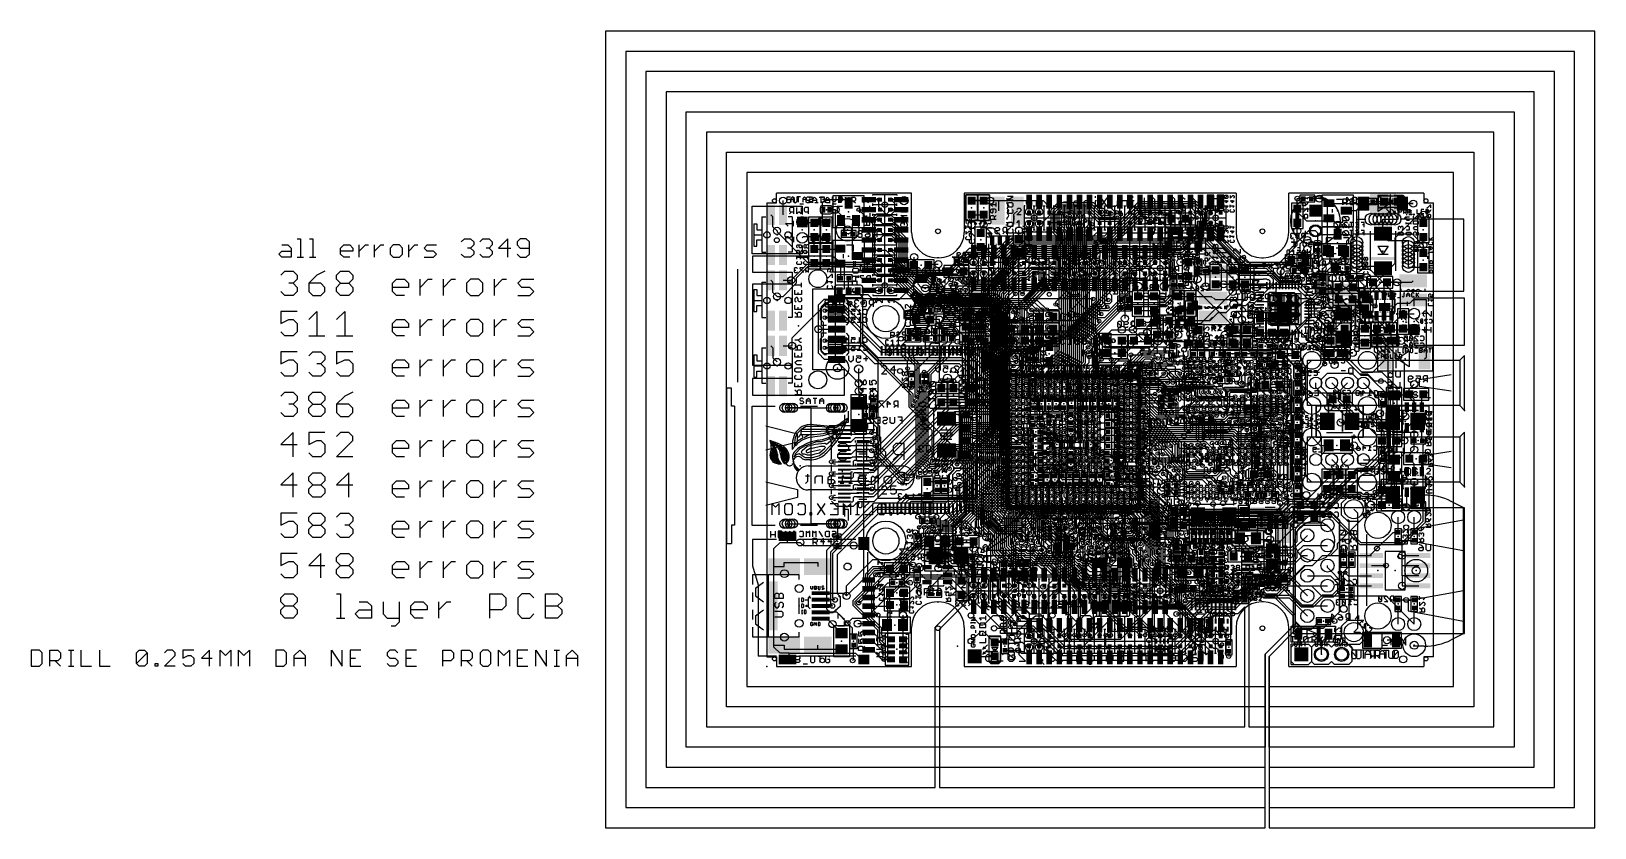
# Model space of a CAD drawing. Extents: x -61 to 136, y 23 to 123.
import ezdxf

# ---------------------------------------------------------------- set-up
doc = ezdxf.new("R2010")
doc.units = 0
for name, color, linetype in [('1', 14, 'CONTINUOUS'), ('13', 94, 'CONTINUOUS'), ('14', 94, 'CONTINUOUS'), ('15', 54, 'CONTINUOUS'), ('16', 134, 'CONTINUOUS'), ('17', 94, 'CONTINUOUS'), ('18', 94, 'CONTINUOUS'), ('2', 251, 'CONTINUOUS'), ('20', 251, 'CONTINUOUS'), ('21', 251, 'CONTINUOUS'), ('22', 54, 'CONTINUOUS'), ('23', 251, 'CONTINUOUS'), ('24', 54, 'CONTINUOUS'), ('25', 251, 'CONTINUOUS'), ('26', 54, 'CONTINUOUS'), ('3', 214, 'CONTINUOUS'), ('39', 14, 'CONTINUOUS'), ('4', 214, 'CONTINUOUS'), ('40', 134, 'CONTINUOUS'), ('41', 14, 'CONTINUOUS'), ('42', 134, 'CONTINUOUS')]:
    doc.layers.add(name, color=color, linetype=linetype)

# ---------------------------------------------------------------- blocks, each defined once
blk = doc.blocks.new('PIE')
blk.add_circle((0, 0), 0.5)
blk = doc.blocks.new('RECT')
blk.add_solid([(-0.5, -0.5), (0.5, -0.5), (-0.5, 0.5), (0.5, 0.5)])
blk = doc.blocks.new('SQUAREP')
blk.add_solid([(-0.5, -0.5), (0.5, -0.5), (-0.5, 0.5), (0.5, 0.5)])
blk = doc.blocks.new('ROUNDP')
blk.add_circle((0, 0), 0.5)
blk = doc.blocks.new('ROUNDV')
blk.add_circle((0, 0), 0.5)

msp = doc.modelspace()

# ---------------------------------------------------------------- linework, layer by layer
at = {"layer": '1'}
for p, q in [((118.237, 105.537), (29.21, 105.537)), ((29.21, 105.537), (29.21, 40.767)), ((118.237, 40.767), (118.237, 105.537)), ((43.307, 100.838), (44.577, 100.838)), ((45.847, 102.108), (44.577, 102.108)), ((47.371, 102.108), (48.641, 102.108)), ((47.371, 100.838), (48.641, 100.838)), ((59.055, 101.981), (57.531, 101.981)), ((59.8805, 101.981), (59.055, 101.981)), ((64.77, 100.584), (64.77, 101.854)), ((66.04, 100.584), (66.04, 101.854)), ((67.31, 100.6475), (67.31, 101.854)), ((67.7545, 100.203), (67.31, 100.6475)), ((68.58, 100.6475), (68.58, 101.854)), ((68.7705, 100.457), (68.58, 100.6475)), ((70.104, 100.457), (68.7705, 100.457)), ((69.85, 100.9015), (69.85, 101.854)), ((70.0405, 100.711), (69.85, 100.9015)), ((70.231, 100.711), (70.0405, 100.711)), ((70.4215, 100.1395), (70.104, 100.457)), ((70.9295, 100.0125), (70.231, 100.711)), ((71.12, 100.711), (71.12, 101.854)), ((71.12, 100.457), (71.12, 100.711)), ((71.5645, 100.0125), (71.12, 100.457)), ((72.39, 100.711), (72.39, 101.854)), ((72.39, 99.6315), (72.39, 100.711)), ((73.66, 100.711), (73.66, 101.854)), ((73.787, 100.584), (73.66, 100.711)), ((74.549, 100.584), (73.66, 99.695)), ((73.914, 100.584), (73.787, 100.584)), ((74.93, 101.219), (74.93, 101.854)), ((75.184, 100.965), (74.93, 101.219)), ((75.6285, 100.5205), (75.184, 100.965)), ((75.7555, 100.5205), (75.6285, 100.5205)), ((76.2, 100.965), (76.2, 101.854)), ((76.2, 100.3935), (76.2, 100.965)), ((77.47, 100.711), (77.47, 101.854)), ((78.6765, 99.5045), (77.47, 100.711)), ((78.74, 100.711), (78.74, 101.854)), ((78.74, 100.457), (78.74, 100.711)), ((79.375, 99.822), (78.74, 100.457)), ((80.01, 100.711), (80.01, 101.854)), ((80.01, 100.076), (80.01, 100.711)), ((81.026, 100.33), (81.28, 100.584)), ((81.28, 100.838), (81.28, 101.854)), ((81.28, 100.584), (81.28, 100.838)), ((81.915, 99.949), (82.55, 100.584)), ((82.55, 100.711), (82.55, 101.854)), ((82.55, 100.584), (82.55, 100.711)), ((83.566, 100.584), (83.82, 100.33)), ((83.82, 101.219), (83.82, 101.854)), ((84.074, 100.965), (83.82, 101.219)), ((84.074, 100.711), (84.074, 100.965)), ((84.201, 100.584), (84.074, 100.711)), ((85.09, 100.711), (85.09, 101.854)), ((85.09, 100.584), (85.09, 100.711)), ((85.852, 99.822), (85.09, 100.584)), ((85.7885, 100.5205), (86.106, 100.838)), ((86.106, 100.965), (86.36, 101.219)), ((86.106, 100.838), (86.106, 100.965)), ((86.36, 101.219), (86.36, 101.854)), ((87.63, 100.457), (87.63, 101.854)), ((87.63, 100.3935), (87.63, 100.457)), ((88.392, 100.711), (88.519, 100.711)), ((88.519, 100.711), (88.9, 101.092)), ((88.9, 101.092), (88.9, 101.854)), ((106.299, 101.092), (107.061, 101.854)), ((106.299, 98.425), (106.299, 101.092)), ((108.077, 101.854), (109.474, 101.854)), ((111.252, 99.649), (111.252, 101.854)), ((45.847, 99.568), (44.577, 99.568)), ((47.371, 99.568), (48.641, 99.568)), ((57.531, 100.203), (59.055, 100.203)), ((57.531, 98.933), (57.531, 100.203)), ((57.531, 100.203), (59.055, 100.203)), ((64.77, 99.06), (64.77, 97.79)), ((66.04, 99.06), (66.04, 97.79)), ((67.5005, 99.187), (67.31, 98.9965)), ((67.31, 98.9965), (67.31, 97.79)), ((69.088, 99.187), (67.5005, 99.187)), ((69.088, 100.203), (67.7545, 100.203)), ((68.7705, 98.933), (68.58, 98.7425)), ((68.58, 98.7425), (68.58, 97.79)), ((69.469, 98.933), (68.7705, 98.933)), ((69.2785, 100.0125), (69.088, 100.203)), ((69.2785, 99.3775), (69.088, 99.187)), ((69.723, 99.187), (69.469, 98.933)), ((69.9135, 100.0125), (69.723, 99.822)), ((69.723, 99.822), (69.723, 99.187)), ((70.231, 98.9965), (69.85, 98.6155)), ((69.85, 98.6155), (69.85, 97.79)), ((70.358, 99.1235), (70.231, 98.9965)), ((70.6755, 99.1235), (70.358, 99.1235)), ((70.4215, 99.695), (70.4215, 100.1395)), ((71.8185, 99.3775), (71.12, 98.679)), ((71.12, 98.679), (71.12, 97.79)), ((71.8185, 99.441), (71.8185, 99.3775)), ((72.4535, 99.568), (72.39, 99.6315)), ((72.4535, 98.9965), (72.39, 98.933)), ((72.39, 98.933), (72.39, 97.79)), ((72.7075, 98.9965), (72.4535, 98.9965)), ((73.66, 99.695), (73.66, 98.933)), ((73.66, 98.933), (73.66, 97.79)), ((75.1205, 100.33), (74.93, 100.1395)), ((74.93, 100.1395), (74.93, 98.933)), ((74.93, 98.933), (74.93, 97.79)), ((75.8825, 99.822), (76.2, 99.5045)), ((76.327, 100.2665), (76.2, 100.3935)), ((76.2, 99.5045), (76.2, 98.933)), ((76.2, 98.933), (76.2, 97.79)), ((78.8035, 99.5045), (78.6765, 99.5045)), ((81.915, 96.774), (81.915, 99.949)), ((83.82, 100.33), (83.82, 98.933)), ((83.82, 98.933), (83.82, 97.79)), ((85.09, 99.568), (85.217, 99.695)), ((85.09, 98.933), (85.09, 99.568)), ((85.09, 97.79), (85.09, 98.933)), ((87.63, 99.187), (87.63, 97.79)), ((88.392, 98.933), (88.519, 98.933)), ((88.519, 98.933), (88.9, 98.552)), ((88.9, 98.552), (88.9, 97.79)), ((109.345, 99.649), (111.252, 99.649)), ((45.847, 98.298), (44.577, 98.298)), ((45.847, 97.028), (44.577, 97.028)), ((47.371, 98.298), (48.641, 98.298)), ((47.371, 97.028), (48.641, 97.028)), ((77.47, 96.901), (77.47, 97.79)), ((77.47, 94.234), (77.47, 96.901)), ((78.74, 96.901), (78.74, 97.79)), ((78.74, 94.234), (78.74, 96.901)), ((80.01, 96.901), (80.01, 97.79)), ((80.01, 94.234), (80.01, 96.901)), ((81.28, 96.901), (81.28, 97.79)), ((81.28, 94.488), (81.28, 96.901)), ((82.042, 96.647), (81.915, 96.774)), ((82.677, 96.647), (82.042, 96.647)), ((82.55, 97.409), (82.55, 97.79)), ((82.804, 97.155), (82.55, 97.409)), ((82.804, 96.52), (82.677, 96.647)), ((83.058, 96.901), (82.804, 97.155)), ((82.804, 89.789), (82.804, 96.52)), ((83.058, 89.662), (83.058, 96.901)), ((85.979, 96.266), (86.36, 96.647)), ((86.36, 96.647), (86.36, 97.79)), ((98.933, 96.52), (99.441, 97.028)), ((98.933, 95.504), (98.933, 96.52)), ((99.441, 97.028), (99.822, 97.028)), ((100.203, 97.028), (99.822, 97.028)), ((100.711, 96.52), (100.203, 97.028)), ((100.711, 95.504), (100.711, 96.52)), ((106.045, 98.171), (106.299, 98.425)), ((106.045, 95.199), (106.045, 98.171)), ((44.577, 95.758), (45.847, 95.758)), ((47.371, 95.758), (48.641, 95.758)), ((50.292, 93.853), (50.292, 94.869)), ((57.785, 95.504), (57.785, 94.234)), ((59.055, 94.234), (59.055, 95.504)), ((60.325, 94.361), (60.325, 95.504)), ((61.595, 94.361), (61.595, 95.504)), ((62.865, 94.361), (62.865, 95.504)), ((64.135, 94.742), (64.135, 95.504)), ((64.389, 94.488), (64.135, 94.742)), ((65.405, 94.996), (65.405, 95.504)), ((65.7225, 94.6785), (65.405, 94.996)), ((66.3575, 94.0435), (65.7225, 94.6785)), ((66.675, 94.615), (66.675, 95.504)), ((66.9925, 94.2975), (66.675, 94.615)), ((67.945, 94.2975), (67.945, 95.504)), ((69.215, 94.361), (69.215, 95.504)), ((70.485, 94.361), (70.485, 95.504)), ((71.755, 94.361), (71.755, 95.504)), ((73.025, 94.615), (73.025, 95.504)), ((73.152, 94.488), (73.025, 94.615)), ((74.168, 94.488), (74.295, 94.615)), ((74.295, 94.615), (74.295, 95.504)), ((75.565, 94.615), (75.565, 95.504)), ((75.946, 94.234), (75.565, 94.615)), ((76.835, 94.234), (76.835, 95.504)), ((78.105, 94.234), (78.105, 95.504)), ((79.375, 94.234), (79.375, 95.504)), ((80.645, 94.234), (80.645, 95.504)), ((81.915, 94.488), (81.915, 95.504)), ((85.979, 94.996), (85.979, 96.266)), ((88.519, 95.434), (89.859, 95.434)), ((89.859, 95.434), (91.313, 93.98)), ((99.441, 94.996), (98.933, 95.504)), ((99.568, 94.996), (99.441, 94.996)), ((99.568, 94.488), (99.568, 94.996)), ((99.568, 94.996), (100.203, 94.996)), ((100.203, 94.996), (100.711, 95.504)), ((101.219, 94.742), (102.192, 95.715)), ((102.192, 95.715), (102.301, 95.715)), ((104.521, 95.395), (104.201, 95.715)), ((104.521, 94.361), (104.521, 95.395)), ((106.045, 95.199), (106.045, 93.345)), ((-29.464, 92.5852), (-28.9556, 93.0936)), ((-28.9556, 93.0936), (-27.9387, 93.0936)), ((-27.9387, 93.0936), (-27.4303, 92.5852)), ((-27.4303, 92.5852), (-27.4303, 92.0767)), ((-24.9389, 92.5852), (-25.9558, 91.5683)), ((-23.9221, 93.0936), (-24.9389, 92.5852)), ((-22.4476, 92.5852), (-21.9392, 93.0936)), ((-22.4476, 92.0767), (-22.4476, 92.5852)), ((-21.9392, 93.0936), (-20.9223, 93.0936)), ((-20.9223, 93.0936), (-20.4139, 92.5852)), ((-20.4139, 92.5852), (-20.4139, 92.0767)), ((44.577, 94.488), (45.847, 94.488)), ((44.577, 93.218), (45.847, 93.218)), ((47.371, 94.488), (48.641, 94.488)), ((47.371, 93.218), (48.641, 93.218)), ((50.739, 93.406), (50.292, 93.853)), ((50.739, 92.2321), (50.739, 93.406)), ((51.689, 93.472), (52.07, 93.853)), ((51.689, 92.2321), (51.689, 93.472)), ((52.07, 93.853), (52.197, 93.98)), ((52.197, 93.98), (53.34, 93.98)), ((56.007, 93.091), (55.88, 93.091)), ((57.2135, 91.8845), (56.007, 93.091)), ((57.785, 92.71), (57.785, 91.44)), ((59.055, 91.44), (59.055, 92.71)), ((59.69, 92.456), (60.325, 93.091)), ((60.325, 93.091), (60.325, 94.361)), ((62.23, 93.726), (61.595, 94.361)), ((62.23, 89.535), (62.23, 93.726)), ((62.865, 93.091), (62.865, 94.361)), ((63.5, 92.456), (62.865, 93.091)), ((64.8335, 94.0435), (64.389, 94.488)), ((65.7225, 94.0435), (64.8335, 94.0435)), ((65.8495, 92.9005), (66.3575, 92.9005)), ((66.3575, 92.9005), (66.675, 92.583)), ((66.675, 92.583), (66.675, 91.44)), ((67.056, 94.234), (66.9925, 94.2975)), ((67.7545, 94.107), (67.945, 94.2975)), ((67.7545, 93.472), (68.453, 92.7735)), ((67.7545, 92.837), (67.945, 92.6465)), ((67.945, 92.6465), (67.945, 91.44)), ((68.453, 92.7735), (69.0245, 92.7735)), ((69.0245, 92.7735), (69.215, 92.583)), ((69.85, 93.726), (69.215, 94.361)), ((69.215, 92.583), (69.215, 91.44)), ((69.85, 90.424), (69.85, 93.726)), ((71.247, 93.599), (70.485, 94.361)), ((71.0565, 93.1545), (70.485, 92.583)), ((70.485, 92.583), (70.485, 91.44)), ((71.4375, 93.1545), (71.0565, 93.1545)), ((71.12, 92.456), (71.3105, 92.6465)), ((71.628, 93.599), (71.247, 93.599)), ((71.3105, 92.6465), (71.5645, 92.6465)), ((71.4375, 94.0435), (71.755, 94.361)), ((71.5645, 92.6465), (71.882, 92.964)), ((71.882, 93.345), (71.628, 93.599)), ((71.882, 92.964), (71.882, 93.345)), ((72.3265, 92.7735), (72.009, 92.456)), ((73.0885, 92.7735), (72.3265, 92.7735)), ((73.3425, 94.2975), (73.152, 94.488)), ((73.533, 93.218), (73.533, 92.3925)), ((73.9775, 94.2975), (74.168, 94.488)), ((73.9775, 93.6625), (74.295, 93.345)), ((74.295, 93.345), (74.295, 92.583)), ((74.295, 92.583), (74.295, 91.44)), ((74.93, 92.456), (76.2, 93.726)), ((75.7555, 92.6465), (75.565, 92.456)), ((76.0095, 94.1705), (75.946, 94.234)), ((76.2, 94.1705), (76.0095, 94.1705)), ((76.2, 93.726), (76.962, 93.726)), ((76.2, 92.837), (76.835, 93.472)), ((76.2, 89.535), (76.2, 92.837)), ((76.708, 92.71), (76.835, 92.583)), ((76.835, 93.472), (77.978, 93.472)), ((76.835, 92.583), (76.835, 91.44)), ((76.962, 93.726), (77.47, 94.234)), ((77.47, 92.964), (77.724, 93.218)), ((77.47, 90.424), (77.47, 92.964)), ((77.724, 93.218), (78.994, 93.218)), ((77.978, 93.472), (78.74, 94.234)), ((78.105, 92.71), (78.105, 91.44)), ((78.994, 93.218), (80.01, 94.234)), ((79.375, 92.71), (79.375, 91.44)), ((80.391, 92.71), (80.645, 92.456)), ((82.55, 93.218), (81.28, 94.488)), ((82.169, 94.234), (81.915, 94.488)), ((81.915, 92.71), (81.915, 91.44)), ((82.55, 89.916), (82.55, 93.218)), ((84.836, 94.234), (83.82, 94.234)), ((86.106, 94.234), (84.836, 94.234)), ((85.979, 93.091), (86.106, 93.218)), ((85.979, 92.456), (85.979, 93.091)), ((86.106, 93.218), (88.335, 93.218)), ((88.335, 93.218), (88.519, 93.034)), ((88.519, 93.034), (88.589, 92.964)), ((88.589, 92.964), (94.488, 92.964)), ((91.313, 93.98), (94.996, 93.98)), ((94.488, 92.964), (94.615, 92.964)), ((94.615, 92.964), (94.6912, 92.8878)), ((94.6912, 92.8878), (95.501, 92.078)), ((94.996, 93.98), (95.377, 93.599)), ((95.377, 93.599), (95.504, 93.472)), ((95.504, 93.472), (95.504, 92.964)), ((95.504, 92.964), (95.504, 92.6846)), ((95.504, 92.6846), (96.301, 91.8876)), ((96.4565, 93.091), (96.4946, 93.091)), ((96.4946, 93.1926), (97.79, 94.488)), ((96.4946, 93.091), (96.4946, 93.1926)), ((96.4946, 93.091), (96.4946, 92.6084)), ((96.4946, 92.6084), (96.701, 92.402)), ((97.3455, 92.6465), (97.101, 92.402)), ((97.9805, 93.0275), (98.171, 93.218)), ((97.9805, 92.3925), (97.9805, 93.0275)), ((99.187, 93.218), (99.568, 93.599)), ((99.568, 93.599), (99.568, 94.488)), ((101.727, 92.456), (101.727, 93.472)), ((102.997, 92.583), (103.251, 92.837)), ((102.997, 92.202), (102.997, 92.583)), ((103.251, 92.837), (103.251, 93.515)), ((104.521, 94.361), (104.521, 93.345)), ((104.521, 93.345), (105.664, 92.202)), ((106.045, 93.345), (107.696, 93.345)), ((107.696, 93.345), (110.744, 90.297)), ((-27.9387, 91.5683), (-28.4471, 91.5683)), ((-27.4303, 92.0767), (-27.9387, 91.5683)), ((-27.9387, 91.5683), (-27.4303, 91.0599)), ((-27.4303, 91.0599), (-27.4303, 90.5514)), ((-25.9558, 91.5683), (-25.9558, 90.5514)), ((-24.4305, 91.5683), (-25.9558, 91.5683)), ((-23.9221, 91.0599), (-24.4305, 91.5683)), ((-23.9221, 90.5514), (-23.9221, 91.0599)), ((-21.9392, 91.5683), (-22.4476, 92.0767)), ((-22.4476, 91.0599), (-21.9392, 91.5683)), ((-22.4476, 90.5514), (-22.4476, 91.0599)), ((-21.9392, 91.5683), (-20.9223, 91.5683)), ((-20.4139, 92.0767), (-20.9223, 91.5683)), ((-20.9223, 91.5683), (-20.4139, 91.0599)), ((-20.4139, 91.0599), (-20.4139, 90.5514)), ((-15.4312, 91.5683), (-14.9228, 92.0767)), ((-15.4312, 90.5514), (-15.4312, 91.5683)), ((-13.3975, 91.0599), (-15.4312, 91.0599)), ((-14.9228, 92.0767), (-13.9059, 92.0767)), ((-13.9059, 92.0767), (-13.3975, 91.5683)), ((-13.3975, 91.5683), (-13.3975, 91.0599)), ((-11.923, 90.043), (-11.923, 92.0767)), ((-11.923, 91.0599), (-10.9061, 92.0767)), ((-10.9061, 92.0767), (-10.3977, 92.0767)), ((-8.9995, 90.043), (-8.9995, 92.0767)), ((-8.9995, 91.0599), (-7.9827, 92.0767)), ((-7.9827, 92.0767), (-7.4742, 92.0767)), ((-5.5676, 92.0767), (-6.076, 91.5683)), ((-6.076, 91.5683), (-6.076, 90.5514)), ((-4.5507, 92.0767), (-5.5676, 92.0767)), ((-4.0423, 91.5683), (-4.5507, 92.0767)), ((-4.0423, 90.5514), (-4.0423, 91.5683)), ((-2.5678, 90.043), (-2.5678, 92.0767)), ((-2.5678, 91.0599), (-1.551, 92.0767)), ((-1.551, 92.0767), (-1.0425, 92.0767)), ((0.3557, 91.5683), (0.8641, 92.0767)), ((0.8641, 91.0599), (0.3557, 91.5683)), ((0.8641, 92.0767), (2.3894, 92.0767)), ((1.881, 91.0599), (0.8641, 91.0599)), ((2.3894, 90.5514), (1.881, 91.0599)), ((44.577, 91.948), (45.847, 91.948)), ((44.577, 90.678), (45.847, 90.678)), ((47.371, 90.678), (48.641, 90.678)), ((47.498, 91.948), (48.641, 91.948)), ((50.739, 92.2321), (50.739, 91.501)), ((50.739, 91.501), (51.181, 91.059)), ((51.181, 91.059), (51.689, 91.059)), ((51.689, 91.059), (52.197, 91.059)), ((51.689, 91.059), (51.689, 90.932)), ((52.197, 91.059), (52.639, 91.501)), ((52.639, 91.501), (52.639, 92.2321)), ((54.9275, 90.932), (54.9275, 91.3765)), ((56.7055, 89.154), (54.9275, 90.932)), ((55.5625, 90.678), (55.5625, 91.5035)), ((56.8325, 89.408), (55.5625, 90.678)), ((56.134, 90.4875), (56.134, 90.7415)), ((56.769, 90.424), (56.769, 90.7415)), ((57.2135, 90.3605), (57.2135, 91.8845)), ((59.69, 90.17), (59.69, 92.456)), ((60.325, 90.297), (60.325, 91.44)), ((61.595, 90.297), (61.595, 91.44)), ((62.865, 90.424), (62.865, 91.44)), ((63.5, 88.646), (63.5, 92.456)), ((64.135, 90.424), (64.135, 91.44)), ((65.405, 92.5195), (65.405, 92.456)), ((65.405, 92.456), (65.405, 91.44)), ((71.12, 90.424), (71.12, 92.456)), ((72.009, 92.456), (71.755, 92.202)), ((71.755, 92.202), (71.755, 91.44)), ((73.279, 92.1385), (73.025, 91.8845)), ((73.025, 91.8845), (73.025, 91.44)), ((73.533, 92.3925), (73.279, 92.1385)), ((74.93, 90.297), (74.93, 92.456)), ((75.565, 92.456), (75.565, 91.44)), ((80.645, 92.456), (80.645, 91.44)), ((85.979, 92.456), (84.836, 92.456)), ((85.979, 92.075), (85.979, 92.456)), ((89.281, 91.44), (90.297, 91.44)), ((90.297, 91.44), (90.932, 92.075)), ((90.424, 90.4875), (91.2495, 91.313)), ((90.932, 92.075), (94.234, 92.075)), ((91.2495, 91.313), (94.5261, 91.313)), ((94.234, 92.075), (94.3102, 92.1512)), ((94.3102, 92.1512), (94.6912, 92.1512)), ((94.5261, 91.313), (94.701, 91.313)), ((94.6912, 92.1512), (94.7928, 92.0496)), ((94.701, 91.313), (94.701, 91.265)), ((94.7928, 92.0496), (94.9198, 92.0496)), ((94.9198, 92.0496), (95.101, 91.8684)), ((95.101, 91.8684), (95.101, 91.265)), ((95.501, 92.078), (95.501, 91.265)), ((95.901, 90.154), (95.901, 91.265)), ((96.301, 91.8876), (96.301, 91.265)), ((96.701, 92.402), (96.701, 91.265)), ((97.101, 92.402), (97.101, 91.265)), ((97.9805, 92.3925), (97.901, 92.313)), ((97.901, 92.313), (97.901, 91.265)), ((98.6155, 92.3925), (98.6155, 91.948)), ((98.6155, 91.948), (98.701, 91.8625)), ((98.701, 91.8625), (98.701, 91.265)), ((99.187, 92.075), (99.101, 91.989)), ((99.101, 91.989), (99.101, 91.265)), ((99.822, 90.932), (99.822, 90.465)), ((99.949, 92.075), (100.33, 92.456)), ((100.33, 92.456), (100.838, 92.456)), ((100.838, 91.44), (101.727, 91.44)), ((100.838, 90.7669), (100.838, 91.44)), ((100.838, 90.3986), (100.838, 90.7669)), ((103.702, 90.297), (104.14, 90.735)), ((105.664, 92.202), (106.045, 92.202)), ((106.045, 92.202), (106.934, 91.313)), ((106.934, 91.313), (106.934, 89.5325)), ((107.315, 92.329), (109.558, 90.086)), ((111.125, 91.694), (111.506, 91.313)), ((111.506, 91.313), (111.506, 87.376)), ((-28.9556, 90.043), (-29.464, 90.5514)), ((-27.9387, 90.043), (-28.9556, 90.043)), ((-27.4303, 90.5514), (-27.9387, 90.043)), ((-25.9558, 90.5514), (-25.4474, 90.043)), ((-25.4474, 90.043), (-24.4305, 90.043)), ((-24.4305, 90.043), (-23.9221, 90.5514)), ((-21.9392, 90.043), (-22.4476, 90.5514)), ((-20.9223, 90.043), (-21.9392, 90.043)), ((-20.4139, 90.5514), (-20.9223, 90.043)), ((-14.9228, 90.043), (-15.4312, 90.5514)), ((-13.9059, 90.043), (-14.9228, 90.043)), ((-6.076, 90.5514), (-5.5676, 90.043)), ((-5.5676, 90.043), (-4.5507, 90.043)), ((-4.5507, 90.043), (-4.0423, 90.5514)), ((0.3557, 90.043), (1.881, 90.043)), ((1.881, 90.043), (2.3894, 90.5514)), ((38.227, 88.8746), (38.9424, 89.59)), ((38.227, 85.78), (38.227, 88.8746)), ((38.9424, 89.59), (40.529, 89.59)), ((43.561, 87.757), (42.2275, 89.0905)), ((43.815, 83.947), (43.815, 89.0905)), ((52.6415, 89.6319), (52.639, 89.6319)), ((52.6415, 88.5825), (52.6415, 89.6319)), ((56.9595, 89.662), (56.134, 90.4875)), ((59.182, 89.154), (56.7055, 89.154)), ((57.277, 89.916), (56.769, 90.424)), ((59.309, 89.408), (56.8325, 89.408)), ((59.436, 89.662), (56.9595, 89.662)), ((57.404, 90.17), (57.2135, 90.3605)), ((59.563, 89.916), (57.277, 89.916)), ((59.69, 90.17), (57.404, 90.17)), ((60.071, 88.265), (59.182, 89.154)), ((60.325, 88.392), (59.309, 89.408)), ((60.579, 88.519), (59.436, 89.662)), ((60.833, 88.646), (59.563, 89.916)), ((61.087, 88.773), (59.69, 90.17)), ((60.5155, 90.1065), (60.325, 90.297)), ((60.8965, 90.1065), (60.5155, 90.1065)), ((60.833, 84.074), (60.833, 88.646)), ((62.8015, 88.2015), (60.8965, 90.1065)), ((61.087, 83.947), (61.087, 88.773)), ((61.595, 89.789), (61.595, 90.297)), ((63.246, 88.138), (61.595, 89.789)), ((63.627, 88.138), (62.23, 89.535)), ((63.0555, 90.2335), (62.865, 90.424)), ((63.881, 88.265), (63.5, 88.646)), ((63.9445, 90.2335), (64.135, 90.424)), ((68.834, 88.2015), (68.1355, 88.9)), ((69.088, 89.662), (69.85, 90.424)), ((69.088, 82.931), (69.088, 89.662)), ((69.342, 89.535), (69.977, 90.17)), ((69.342, 82.804), (69.342, 89.535)), ((69.977, 90.17), (70.866, 90.17)), ((70.866, 90.17), (71.12, 90.424)), ((71.374, 83.947), (76.581, 89.154)), ((71.882, 87.63), (73.152, 88.9)), ((72.136, 87.503), (73.279, 88.646)), ((73.025, 85.217), (76.708, 88.9)), ((73.152, 88.9), (73.914, 88.9)), ((73.279, 88.646), (74.041, 88.646)), ((73.279, 85.09), (76.835, 88.646)), ((73.914, 88.9), (74.4855, 89.4715)), ((74.041, 88.646), (74.422, 89.027)), ((74.295, 87.249), (77.47, 90.424)), ((74.422, 89.027), (74.93, 89.027)), ((74.4855, 89.4715), (74.7395, 89.4715)), ((74.803, 88.138), (76.2, 89.535)), ((75.184, 90.043), (74.93, 90.297)), ((74.93, 89.027), (75.184, 89.281)), ((75.184, 89.281), (75.184, 90.043)), ((76.581, 89.154), (81.788, 89.154)), ((76.708, 88.9), (81.915, 88.9)), ((76.835, 88.646), (82.042, 88.646)), ((81.788, 89.154), (82.55, 89.916)), ((81.915, 88.9), (82.804, 89.789)), ((82.042, 88.646), (83.058, 89.662)), ((84.836, 88.265), (85.217, 88.646)), ((88.011, 89.719), (88.195, 89.535)), ((88.195, 89.535), (91.821, 89.535)), ((89.5985, 87.884), (90.4875, 88.773)), ((90.4875, 88.773), (92.075, 88.773)), ((92.329, 90.551), (91.7194, 90.551)), ((91.821, 89.535), (92.0369, 89.7509)), ((92.0369, 89.7509), (92.1004, 89.8144)), ((92.075, 88.773), (92.3925, 89.0905)), ((92.1004, 89.8144), (92.583, 89.8144)), ((92.329, 90.551), (92.8878, 90.551)), ((92.3925, 89.0905), (92.456, 89.154)), ((92.456, 89.154), (92.8624, 89.154)), ((92.583, 89.8144), (92.7354, 89.8144)), ((92.7354, 89.8144), (92.8848, 89.665)), ((92.8624, 89.154), (92.9894, 89.154)), ((92.8848, 89.665), (93.901, 89.665)), ((92.8878, 90.551), (93.1672, 90.2716)), ((92.9894, 89.154), (93.2784, 88.865)), ((93.1672, 90.2716), (93.3606, 90.465)), ((93.1672, 90.2716), (93.3738, 90.065)), ((93.2784, 88.865), (93.901, 88.865)), ((93.3606, 90.465), (93.901, 90.465)), ((93.3738, 90.065), (93.901, 90.065)), ((93.901, 89.265), (94.9612, 89.265)), ((94.9612, 89.265), (95.301, 88.9252)), ((95.301, 88.9252), (95.301, 88.915)), ((96.19, 89.865), (95.901, 90.154)), ((96.251, 89.865), (96.19, 89.865)), ((96.901, 88.615), (97.551, 89.265)), ((98.501, 89.4332), (98.7328, 89.665)), ((98.501, 88.915), (98.501, 89.4332)), ((98.7328, 89.665), (99.901, 89.665)), ((99.822, 90.465), (99.901, 90.465)), ((99.901, 90.065), (100.5044, 90.065)), ((99.901, 89.265), (100.5172, 89.265)), ((101.2094, 88.865), (99.901, 88.865)), ((100.5044, 90.065), (100.838, 90.3986)), ((100.5172, 89.265), (100.8634, 89.6112)), ((100.8634, 89.6112), (101.5492, 90.297)), ((101.3714, 89.027), (101.2094, 88.865)), ((101.4222, 89.0778), (101.3714, 89.027)), ((101.854, 89.5096), (101.4222, 89.0778)), ((101.5492, 90.297), (103.702, 90.297)), ((106.934, 89.5325), (107.358, 89.5325)), ((109.558, 90.086), (109.558, 88.5825)), ((110.744, 90.297), (110.744, 87.757)), ((39.0525, 88.138), (40.347, 88.138)), ((39.0525, 87.249), (40.33, 87.249)), ((40.33, 87.249), (40.529, 87.05)), ((40.347, 88.138), (40.529, 88.32)), ((43.561, 83.82), (43.561, 87.757)), ((50.546, 88.265), (50.292, 88.265)), ((50.546, 88.265), (51.308, 88.265)), ((50.546, 86.995), (50.546, 88.265)), ((52.324, 88.265), (52.6415, 88.5825)), ((52.324, 86.995), (52.324, 88.265)), ((53.467, 86.995), (52.324, 86.995)), ((55.6895, 87.0585), (56.769, 87.0585)), ((56.769, 87.0585), (56.769, 87.63)), ((56.769, 87.0585), (56.769, 86.106)), ((58.8645, 87.63), (58.547, 87.63)), ((59.4995, 86.995), (58.8645, 87.63)), ((60.071, 84.455), (60.071, 88.265)), ((60.325, 84.328), (60.325, 88.392)), ((60.579, 84.201), (60.579, 88.519)), ((61.341, 86.487), (61.849, 86.995)), ((61.595, 86.36), (61.976, 86.741)), ((61.849, 86.995), (63.3095, 86.995)), ((61.976, 86.741), (63.4365, 86.741)), ((62.8015, 87.9475), (62.8015, 88.2015)), ((63.1825, 87.503), (63.246, 87.5665)), ((63.246, 87.5665), (63.246, 88.138)), ((63.3095, 86.995), (63.627, 87.3125)), ((63.4365, 86.741), (63.881, 87.1855)), ((63.627, 87.3125), (63.627, 88.138)), ((63.881, 87.1855), (63.881, 88.265)), ((66.9925, 88.265), (68.326, 88.265)), ((67.564, 87.63), (67.1195, 87.63)), ((67.818, 87.376), (67.564, 87.63)), ((68.326, 88.265), (68.58, 88.011)), ((68.58, 88.011), (68.58, 83.185)), ((68.834, 83.058), (68.834, 88.2015)), ((69.596, 84.836), (71.882, 87.122)), ((69.85, 84.709), (72.136, 86.995)), ((70.104, 84.582), (72.39, 86.868)), ((70.358, 84.455), (72.644, 86.741)), ((71.882, 87.122), (71.882, 87.63)), ((72.136, 86.995), (72.136, 87.503)), ((72.39, 87.376), (73.406, 88.392)), ((72.39, 86.868), (72.39, 87.376)), ((72.644, 87.249), (73.533, 88.138)), ((72.644, 86.741), (72.644, 87.249)), ((72.898, 87.122), (73.4695, 87.6935)), ((72.898, 86.614), (72.898, 87.122)), ((73.152, 86.995), (73.406, 87.249)), ((73.152, 86.487), (73.152, 86.995)), ((73.406, 88.392), (74.422, 88.392)), ((73.406, 87.249), (74.295, 87.249)), ((73.4695, 87.6935), (73.8505, 87.6935)), ((73.533, 88.138), (74.803, 88.138)), ((73.5965, 86.5505), (73.5965, 86.8045)), ((74.422, 88.392), (74.6125, 88.5825)), ((79.629, 86.106), (80.391, 86.868)), ((80.391, 86.868), (80.899, 86.868)), ((80.899, 86.868), (82.423, 86.868)), ((82.423, 86.868), (83.947, 86.868)), ((82.55, 88.138), (82.677, 88.265)), ((82.677, 88.265), (83.947, 88.265)), ((83.947, 88.265), (84.836, 88.265)), ((83.947, 86.868), (83.947, 87.249)), ((83.947, 86.868), (85.217, 86.868)), ((85.217, 86.868), (87.56, 86.868)), ((87.56, 86.868), (88.011, 87.319)), ((88.011, 87.319), (88.576, 87.884)), ((88.576, 87.884), (89.5985, 87.884)), ((90.551, 87.757), (90.859, 88.065)), ((90.859, 88.065), (93.901, 88.065)), ((91.567, 86.995), (91.821, 86.741)), ((91.821, 86.741), (91.8845, 86.6775)), ((91.8845, 86.6775), (92.6973, 86.6775)), ((92.583, 87.4522), (92.7958, 87.665)), ((92.6973, 86.6775), (92.7862, 86.6775)), ((92.7862, 86.6775), (93.0275, 86.9188)), ((92.7958, 87.665), (93.901, 87.665)), ((92.9164, 88.465), (92.837, 88.5444)), ((93.901, 88.465), (92.9164, 88.465)), ((93.0275, 87.0585), (93.1705, 87.2015)), ((93.0275, 86.9188), (93.0275, 87.0585)), ((93.1705, 87.2015), (93.234, 87.265)), ((93.234, 87.265), (93.901, 87.265)), ((93.901, 86.865), (95.0184, 86.865)), ((95.0184, 86.865), (95.301, 87.1476)), ((95.301, 87.1476), (95.301, 87.615)), ((96.901, 88.265), (96.901, 88.615)), ((99.901, 88.465), (101.8, 88.465)), ((101.292, 88.065), (99.901, 88.065)), ((101.1078, 87.665), (99.901, 87.665)), ((100.9236, 87.265), (99.901, 87.265)), ((100.6602, 86.865), (99.901, 86.865)), ((100.6602, 86.6648), (100.6602, 86.865)), ((100.6602, 86.6648), (100.6602, 86.465)), ((100.9142, 86.4108), (100.6602, 86.6648)), ((101.6254, 86.5632), (100.9236, 87.265)), ((101.7016, 87.0712), (101.1078, 87.665)), ((101.6, 87.757), (101.292, 88.065)), ((101.854, 87.757), (101.6, 87.757)), ((101.854, 87.0712), (101.7016, 87.0712)), ((101.8, 88.465), (101.9175, 88.5825)), ((102.0572, 86.868), (101.854, 87.0712)), ((101.9175, 88.5825), (103.8925, 88.5825)), ((102.489, 86.868), (102.0572, 86.868)), ((102.489, 86.868), (102.743, 86.614)), ((103.8925, 88.5825), (104.14, 88.335)), ((104.14, 88.335), (104.832, 88.335)), ((104.832, 88.335), (105.791, 87.376)), ((105.791, 87.376), (105.791, 85.852)), ((107.6145, 87.376), (107.358, 87.6325)), ((110.363, 87.376), (107.6145, 87.376)), ((111.506, 87.376), (109.728, 85.598)), ((110.744, 87.757), (110.363, 87.376)), ((38.227, 85.78), (40.529, 85.78)), ((38.227, 82.7532), (38.227, 85.78)), ((49.657, 84.582), (49.657, 85.471)), ((50.673, 85.471), (51.943, 85.471)), ((51.943, 85.471), (52.959, 85.471)), ((52.959, 85.471), (52.959, 84.582)), ((54.483, 84.963), (53.975, 85.471)), ((54.483, 84.201), (54.483, 84.963)), ((56.769, 86.106), (56.769, 84.582)), ((58.547, 85.725), (58.547, 86.106)), ((58.547, 85.725), (58.547, 84.582)), ((59.4995, 85.725), (58.547, 85.725)), ((61.341, 83.82), (61.341, 86.487)), ((61.595, 83.82), (61.595, 86.36)), ((62.484, 85.852), (62.738, 86.106)), ((62.738, 86.106), (63.1825, 86.106)), ((64.516, 86.106), (64.262, 85.852)), ((65.151, 86.106), (64.516, 86.106)), ((65.151, 84.328), (65.151, 86.106)), ((65.151, 86.106), (65.786, 86.106)), ((65.786, 86.106), (66.04, 85.852)), ((67.1195, 86.106), (67.564, 86.106)), ((67.1195, 84.836), (67.31, 84.836)), ((67.31, 84.836), (67.818, 84.328)), ((67.564, 86.106), (67.818, 85.852)), ((69.596, 82.677), (69.596, 84.836)), ((69.85, 82.55), (69.85, 84.709)), ((70.612, 84.328), (72.898, 86.614)), ((70.866, 84.201), (73.152, 86.487)), ((71.12, 84.074), (73.5965, 86.5505)), ((73.025, 80.899), (73.025, 85.217)), ((73.279, 80.772), (73.279, 85.09)), ((74.3585, 84.8995), (75.184, 85.725)), ((74.3585, 84.582), (74.3585, 84.8995)), ((75.184, 85.725), (76.454, 85.725)), ((76.454, 85.725), (77.851, 85.725)), ((77.851, 85.725), (79.121, 84.455)), ((79.629, 85.344), (79.629, 86.106)), ((80.264, 84.455), (80.899, 85.09)), ((80.899, 85.09), (82.423, 85.09)), ((82.423, 85.344), (83.058, 85.979)), ((82.423, 85.09), (82.423, 85.344)), ((83.058, 85.979), (84.328, 85.979)), ((84.328, 85.979), (85.09, 85.217)), ((90.424, 85.09), (89.408, 85.09)), ((90.424, 85.09), (90.424, 85.6615)), ((90.424, 84.1375), (90.424, 85.09)), ((92.202, 85.6615), (92.6084, 86.0679)), ((92.202, 84.1375), (93.218, 85.1535)), ((92.6084, 86.0679), (92.9462, 86.0679)), ((92.9462, 86.0679), (93.3433, 86.465)), ((93.218, 85.7885), (93.4945, 86.065)), ((93.218, 85.1535), (93.218, 85.7885)), ((93.3433, 86.465), (93.901, 86.465)), ((93.4945, 86.065), (93.901, 86.065)), ((93.6625, 84.3915), (94.234, 84.963)), ((94.234, 84.963), (94.701, 84.963)), ((94.701, 84.963), (94.701, 85.265)), ((95.101, 84.4965), (95.101, 85.265)), ((95.501, 83.823), (95.501, 85.265)), ((95.901, 84.439), (95.901, 85.265)), ((97.101, 84.6042), (97.101, 85.265)), ((97.501, 84.3026), (97.501, 85.265)), ((97.901, 84.3026), (97.901, 85.265)), ((98.301, 84.4169), (98.301, 85.265)), ((98.701, 84.4169), (98.701, 85.265)), ((99.101, 85.265), (99.101, 84.836)), ((99.101, 84.836), (99.4918, 84.836)), ((99.4918, 84.836), (101.854, 82.4738)), ((100.6602, 86.465), (99.901, 86.465)), ((100.203, 86.065), (99.901, 86.065)), ((100.203, 84.709), (100.203, 86.065)), ((101.727, 83.185), (100.203, 84.709)), ((100.9142, 85.8647), (100.9142, 86.4108)), ((101.092, 84.8995), (101.6254, 85.4329)), ((101.092, 84.8995), (101.727, 84.2645)), ((101.6254, 86.4108), (101.6254, 86.5632)), ((101.6254, 85.4329), (101.6254, 86.4108)), ((102.743, 86.614), (102.743, 85.852)), ((104.521, 84.328), (104.521, 85.852)), ((105.791, 85.852), (107.061, 85.852)), ((108.712, 85.598), (108.712, 84.328)), ((39.0102, 81.97), (38.227, 82.7532)), ((39.0525, 84.328), (40.347, 84.328)), ((39.0525, 83.439), (40.33, 83.439)), ((40.33, 83.439), (40.529, 83.24)), ((40.347, 84.328), (40.529, 84.51)), ((49.911, 77.47), (43.561, 83.82)), ((50.165, 77.597), (43.815, 83.947)), ((48.693, 83.745), (49.53, 84.582)), ((48.693, 83.052), (48.693, 83.745)), ((48.693, 82.498), (48.693, 83.052)), ((49.193, 82.379), (49.193, 83.052)), ((49.53, 84.582), (49.657, 84.582)), ((49.693, 82.26), (49.693, 83.052)), ((50.193, 82.141), (50.193, 83.052)), ((50.673, 84.582), (51.308, 84.582)), ((51.308, 84.582), (51.693, 84.582)), ((51.693, 84.582), (51.693, 83.052)), ((51.693, 84.582), (51.943, 84.582)), ((52.451, 84.0105), (52.193, 83.7525)), ((52.193, 83.7525), (52.193, 83.052)), ((52.959, 84.0105), (52.451, 84.0105)), ((52.959, 84.582), (52.959, 84.0105)), ((52.959, 84.0105), (53.4035, 84.0105)), ((53.4035, 84.0105), (53.975, 84.582)), ((53.693, 83.665), (53.975, 83.947)), ((53.693, 83.052), (53.693, 83.665)), ((53.693, 82.141), (53.693, 83.052)), ((53.975, 83.947), (54.229, 83.947)), ((54.193, 82.26), (54.193, 83.052)), ((54.229, 83.947), (54.483, 84.201)), ((54.693, 83.776), (54.991, 84.074)), ((54.693, 83.052), (54.693, 83.776)), ((54.693, 82.379), (54.693, 83.052)), ((54.991, 84.074), (54.991, 84.582)), ((58.928, 83.312), (60.071, 84.455)), ((58.928, 80.391), (58.928, 83.312)), ((59.182, 83.185), (60.325, 84.328)), ((59.182, 80.518), (59.182, 83.185)), ((59.436, 83.058), (60.579, 84.201)), ((59.436, 80.645), (59.436, 83.058)), ((59.69, 82.931), (60.833, 84.074)), ((59.69, 80.772), (59.69, 82.931)), ((59.944, 82.804), (61.087, 83.947)), ((59.944, 80.899), (59.944, 82.804)), ((60.198, 82.677), (61.341, 83.82)), ((61.849, 83.566), (61.595, 83.82)), ((62.611, 83.566), (61.849, 83.566)), ((63.1825, 84.582), (62.484, 84.582)), ((62.484, 84.582), (62.484, 84.328)), ((63.881, 82.296), (62.611, 83.566)), ((63.1825, 84.074), (63.1825, 84.582)), ((63.1825, 84.074), (63.1825, 83.566)), ((63.1825, 83.566), (64.7065, 82.042)), ((65.151, 84.328), (64.262, 84.328)), ((65.151, 83.058), (64.897, 83.058)), ((65.151, 83.058), (65.151, 84.328)), ((65.151, 84.328), (66.04, 84.328)), ((65.786, 83.058), (65.151, 83.058)), ((65.786, 83.058), (66.294, 83.058)), ((68.58, 83.185), (66, 80.605)), ((66.294, 83.058), (66.548, 82.804)), ((66.4, 80.624), (68.834, 83.058)), ((67.2, 81.043), (69.088, 82.931)), ((67.6, 81.062), (69.342, 82.804)), ((70.104, 82.423), (70.104, 84.582)), ((70.358, 82.296), (70.358, 84.455)), ((70.612, 82.169), (70.612, 84.328)), ((70.866, 82.042), (70.866, 84.201)), ((71.12, 81.915), (71.12, 84.074)), ((71.374, 81.788), (71.374, 83.947)), ((71.628, 82.931), (72.1995, 83.5025)), ((71.628, 81.661), (71.628, 82.931)), ((71.882, 82.55), (72.1995, 82.8675)), ((72.771, 83.566), (72.1995, 84.1375)), ((72.771, 81.026), (72.771, 83.566)), ((73.8505, 82.296), (74.3585, 82.804)), ((76.8, 80.61), (78.994, 82.804)), ((77.597, 81.788), (78.867, 83.058)), ((78.867, 83.058), (82.2325, 83.058)), ((78.994, 82.804), (81.0895, 82.804)), ((79.121, 84.455), (80.264, 84.455)), ((81.0895, 82.804), (81.534, 82.3595)), ((82.2325, 83.058), (82.423, 82.8675)), ((82.423, 82.8675), (82.423, 81.915)), ((82.931, 83.566), (83.058, 83.693)), ((83.058, 83.693), (83.566, 83.693)), ((85.09, 82.21), (85.09, 83.947)), ((86, 83.841), (86.106, 83.947)), ((86, 82.1), (86, 83.841)), ((88.138, 82.638), (88.138, 83.947)), ((89.2, 83.901), (89.154, 83.947)), ((89.2, 82.1), (89.2, 83.901)), ((94.996, 84.3915), (95.101, 84.4965)), ((95.5675, 83.7565), (95.501, 83.823)), ((96.012, 84.328), (95.901, 84.439)), ((96.8502, 84.3534), (97.101, 84.6042)), ((96.8502, 84.328), (96.8502, 84.3534)), ((96.8502, 84.328), (96.8502, 83.7184)), ((97.7138, 84.3026), (97.501, 84.3026)), ((97.7138, 83.82), (97.7138, 84.3026)), ((97.7138, 84.3026), (97.901, 84.3026)), ((97.9678, 83.566), (97.7138, 83.82)), ((98.5266, 84.4169), (98.301, 84.4169)), ((99.314, 83.6295), (98.5266, 84.4169)), ((98.5266, 84.4169), (98.701, 84.4169)), ((101.727, 84.2645), (102.6795, 84.2645)), ((102.362, 83.185), (101.727, 83.185)), ((102.743, 82.804), (102.362, 83.185)), ((102.6795, 84.2645), (102.743, 84.328)), ((104.521, 84.074), (104.521, 84.328)), ((104.521, 82.804), (104.521, 84.074)), ((104.521, 84.074), (107.061, 84.074)), ((105.537, 82.804), (104.521, 82.804)), ((109.601, 83.439), (110.49, 84.328)), ((109.601, 81.915), (109.601, 83.439)), ((40.529, 81.97), (39.0102, 81.97)), ((49.4665, 81.7245), (48.693, 82.498)), ((50.419, 81.153), (49.193, 82.379)), ((49.4665, 80.8355), (49.4665, 81.7245)), ((50.673, 81.28), (49.693, 82.26)), ((50.927, 81.407), (50.193, 82.141)), ((50.419, 77.47), (50.419, 81.153)), ((50.673, 78.0415), (50.673, 81.28)), ((50.927, 78.613), (50.927, 81.407)), ((51.943, 80.391), (53.693, 82.141)), ((52.197, 80.264), (54.193, 82.26)), ((52.451, 80.137), (54.693, 82.379)), ((59.69, 80.772), (61.262, 79.2)), ((59.944, 80.899), (61.219, 79.624)), ((60.198, 81.026), (60.198, 82.677)), ((60.198, 81.026), (61.224, 80)), ((62.4205, 81.661), (61.6, 80.8405)), ((61.6, 80.8405), (61.6, 80.4)), ((62.8015, 81.153), (62.4, 80.7515)), ((62.4, 80.7515), (62.4, 80.4)), ((63.119, 81.661), (62.4205, 81.661)), ((63.0555, 82.296), (63.119, 82.296)), ((63.119, 82.296), (63.627, 81.788)), ((63.627, 80.827), (63.2, 80.4)), ((63.627, 81.788), (63.627, 80.827)), ((63.881, 80.519), (63.881, 82.296)), ((64.897, 81.534), (64.4, 81.037)), ((64.4, 81.037), (64.4, 80.6)), ((64.7065, 82.042), (64.897, 82.042)), ((64.8, 80.9925), (65.786, 81.9785)), ((64.8, 80.4), (64.8, 80.9925)), ((64.897, 82.042), (64.897, 81.534)), ((65.913, 81.153), (65.6, 80.84)), ((65.6, 80.84), (65.6, 80.4)), ((65.786, 82.042), (65.913, 81.915)), ((65.786, 81.9785), (65.786, 82.042)), ((65.913, 81.915), (66.4845, 81.915)), ((67.2, 80.4), (67.2, 81.043)), ((67.6, 80), (67.6, 81.062)), ((68, 81.081), (69.596, 82.677)), ((68, 80.4), (68, 81.081)), ((68.4, 81.1), (69.85, 82.55)), ((68.4, 80), (68.4, 81.1)), ((68.834, 81.153), (70.104, 82.423)), ((68.834, 80.444), (68.834, 81.153)), ((69.2, 81.138), (70.358, 82.296)), ((69.2, 80), (69.2, 81.138)), ((69.6, 81.157), (70.612, 82.169)), ((69.6, 80.4), (69.6, 81.157)), ((70, 81.176), (70.866, 82.042)), ((70, 80), (70, 81.176)), ((70.4, 81.195), (71.12, 81.915)), ((70.4, 80.4), (70.4, 81.195)), ((70.8, 81.214), (71.374, 81.788)), ((70.8, 80), (70.8, 81.214)), ((71.2, 81.233), (71.628, 81.661)), ((71.2, 80.4), (71.2, 81.233)), ((71.6, 81.252), (71.882, 81.534)), ((71.6, 80), (71.6, 81.252)), ((71.882, 81.534), (71.882, 82.55)), ((72, 81.271), (72.3265, 81.5975)), ((72, 80.4), (72, 81.271)), ((72.3265, 81.5975), (72.3265, 82.296)), ((72.4, 80.655), (72.771, 81.026)), ((72.8, 80.674), (73.025, 80.899)), ((73.2, 80.693), (73.279, 80.772)), ((73.6, 80.4), (74, 80.8)), ((73.8505, 81.9785), (73.8505, 82.296)), ((74.4, 81.0548), (74.6252, 81.28)), ((74.4, 80.4), (74.4, 81.0548)), ((74.6252, 81.28), (75.438, 81.28)), ((75.2, 80.4), (74.8, 80.8)), ((75.438, 81.28), (75.946, 81.788)), ((75.6, 80), (75.6, 80.8)), ((75.946, 81.788), (77.597, 81.788)), ((76.073, 81.026), (76.1365, 81.0895)), ((76.073, 80.473), (76.073, 81.026)), ((76.4, 80.591), (76.8985, 81.0895)), ((76.8985, 81.0895), (76.8985, 81.3435)), ((77.2, 80.629), (79.121, 82.55)), ((77.6, 80.648), (79.248, 82.296)), ((78.4, 81.067), (79.375, 82.042)), ((78.4, 80.4), (78.4, 81.067)), ((78.8, 80.959), (78.9305, 81.0895)), ((78.8, 80.2), (78.8, 80.959)), ((78.9305, 81.0895), (79.1845, 81.0895)), ((79.121, 82.55), (80.518, 82.55)), ((79.1845, 81.0895), (79.629, 80.645)), ((79.248, 82.296), (80.137, 82.296)), ((79.375, 82.042), (80.01, 82.042)), ((80.01, 82.042), (80.645, 81.407)), ((80.137, 82.296), (80.8355, 81.5975)), ((80.518, 82.55), (80.9625, 82.1055)), ((80.645, 81.407), (80.645, 80.7974)), ((80.645, 80.7974), (80.772, 80.6704)), ((80.8355, 81.5975), (81.5975, 81.5975)), ((80.899, 80.6704), (81.026, 80.7974)), ((81.026, 81.153), (81.153, 81.28)), ((81.026, 80.7974), (81.026, 81.153)), ((81.153, 81.28), (81.28, 81.28)), ((81.28, 81.28), (81.407, 81.153)), ((81.407, 81.153), (81.407, 80.7974)), ((81.407, 80.7974), (81.534, 80.6704)), ((81.5975, 81.5975), (81.8515, 81.8515)), ((81.6864, 80.6704), (82.296, 81.28)), ((81.7245, 80.2005), (82.296, 80.772)), ((82.296, 81.28), (82.804, 81.28)), ((82.296, 80.772), (83.82, 80.772)), ((82.423, 81.915), (82.4865, 81.8515)), ((82.804, 81.28), (82.931, 81.407)), ((82.931, 82.55), (83.058, 82.423)), ((82.931, 81.788), (83.058, 81.915)), ((82.931, 81.407), (82.931, 81.788)), ((83.058, 82.423), (84.077, 82.423)), ((83.058, 81.915), (83.185, 81.915)), ((83.185, 81.915), (83.312, 81.788)), ((83.312, 81.788), (83.312, 81.407)), ((83.312, 81.407), (83.439, 81.28)), ((83.439, 81.28), (83.566, 81.28)), ((83.566, 81.28), (83.693, 81.407)), ((83.693, 81.788), (83.82, 81.915)), ((83.693, 81.407), (83.693, 81.788)), ((83.82, 81.915), (83.947, 81.915)), ((83.82, 80.772), (84.092, 80.5)), ((83.947, 81.915), (84.074, 81.788)), ((84.074, 81.788), (84.074, 81.3943)), ((84.074, 81.3943), (84.1683, 81.3)), ((84.077, 82.423), (84.4, 82.1)), ((84.1683, 81.3), (86, 81.3)), ((84.799, 80.899), (84.328, 80.899)), ((84.4, 82.1), (84.8, 81.7)), ((84.8, 80.9), (84.799, 80.899)), ((85.2, 82.1), (85.09, 82.21)), ((85.2, 82.1), (85.6, 81.7)), ((85.2, 80.5), (85.6, 80.9)), ((86, 82.1), (86.4, 81.7)), ((86, 81.3), (86.4, 80.9)), ((86.8, 82.1), (87.2, 81.7)), ((87.2, 80.9), (86.8, 81.3)), ((87.6, 82.1), (88.138, 82.638)), ((87.6, 82.1), (88, 81.7)), ((88, 80.9), (87.6, 81.3)), ((88.4, 81.3), (88.8, 80.9)), ((88.8, 81.7), (89.2, 82.1)), ((89.6, 80.9), (89.2, 81.3)), ((90, 82.1), (89.6, 81.7)), ((90, 80.5), (90.4, 80.9)), ((90.8, 82.1), (90.4, 81.7)), ((91.2, 80.9), (90.8, 81.3)), ((91.6, 81.3), (91.6, 82.1)), ((92, 80.9), (91.6, 81.3)), ((92.4, 81.3), (92, 81.7)), ((92.8, 80.9), (93.2, 80.5)), ((93.2, 82.1), (93.6, 81.7)), ((93.2, 81.3), (93.6, 80.9)), ((94, 82.1), (94.4, 81.7)), ((94.8, 80.5), (94.4, 80.9)), ((94.8, 82.1), (95.2, 81.7)), ((95.6, 80.5), (95.2, 80.9)), ((95.6, 82.1), (96, 81.7)), ((96.4, 80.5), (96, 80.9)), ((96.9255, 81.7), (96.8, 81.7)), ((97.2, 80.5), (96.8, 80.9)), ((97.4725, 81.153), (96.9255, 81.7)), ((98.552, 81.5975), (98.552, 81.026)), ((99.6315, 81.1125), (100.384, 81.865)), ((99.6315, 76.9175), (99.6315, 81.1125)), ((101.854, 82.4738), (101.854, 82.296)), ((101.854, 82.296), (102.1715, 81.9785)), ((102.1715, 81.9785), (105.0925, 81.9785)), ((105.0925, 81.9785), (106.68, 80.391)), ((108.077, 80.391), (109.601, 81.915)), ((43.307, 77.978), (43.307, 78.994)), ((51.562, 80.391), (51.943, 80.391)), ((52.197, 78.613), (52.197, 80.264)), ((52.451, 78.0415), (52.451, 80.137)), ((57.1246, 77.6986), (58.2041, 78.7781)), ((58.2041, 78.7781), (59.7789, 78.7781)), ((61.319, 78), (58.928, 80.391)), ((61.3, 78.4), (59.182, 80.518)), ((59.436, 80.645), (61.281, 78.8)), ((59.7789, 78.7781), (60.957, 77.6)), ((61.219, 79.624), (61.6, 79.624)), ((61.224, 80), (62, 80)), ((61.262, 79.2), (62, 79.2)), ((61.281, 78.8), (61.6, 78.8)), ((61.6, 79.624), (61.6, 79.6)), ((62, 80), (62.4, 79.6)), ((62, 79.2), (62.4, 78.8)), ((62.8, 80), (63.6, 80)), ((63.2, 79.6), (62.8, 79.2)), ((63.2, 78.8), (63.6, 79.2)), ((63.6, 80), (64, 79.6)), ((64, 80.4), (63.881, 80.519)), ((64.25, 79.05), (64, 78.8)), ((64.4, 79.05), (64.25, 79.05)), ((64.4, 80.6), (64.4, 80)), ((64.4, 80), (64.8, 79.6)), ((64.4, 79.05), (64.4, 79.2)), ((64.55, 79.05), (64.4, 79.05)), ((64.8, 78.8), (64.55, 79.05)), ((65.2, 80), (65.6, 79.6)), ((65.2, 79.2), (65.6, 78.8)), ((66, 80.605), (66, 80)), ((66, 80), (66.4, 79.6)), ((66, 79.2), (66.4, 78.8)), ((66.4, 80.4), (66.4, 80.624)), ((67.2, 78.8), (66.8, 79.2)), ((67.2, 79.6), (67.6, 80)), ((68, 78.8), (67.6, 79.2)), ((68, 79.6), (68.4, 80)), ((68.4, 79.2), (68.8, 78.8)), ((68.8, 80.4), (68.8186, 80.4186)), ((68.8, 79.6), (69.2, 80)), ((68.8086, 80.4186), (68.834, 80.444)), ((68.8186, 80.4186), (68.8086, 80.4186)), ((69.6, 78.8), (69.2, 79.2)), ((69.6, 79.6), (70, 80)), ((70, 78.4), (70, 79.2)), ((70.4, 79.6), (70.8, 80)), ((70.4, 78.8), (70.8, 79.2)), ((71.2, 79.6), (71.6, 80)), ((71.6, 79.2), (71.2, 78.8)), ((72, 79.6), (72.4, 80)), ((72, 78.8), (72.4, 79.2)), ((72.4, 80), (72.4, 80.655)), ((72.8, 80.4), (72.8, 80.674)), ((72.8, 79.6), (73.2, 80)), ((72.8, 78.8), (73.2, 79.2)), ((73.2, 80), (73.2, 80.693)), ((73.6, 79.6), (74, 80)), ((74, 79.2), (73.6, 78.8)), ((74.4, 79.6), (74.8, 80)), ((74.4, 78.8), (74.8, 79.2)), ((75.2, 79.6), (75.6, 80)), ((75.2, 78.8), (75.6, 79.2)), ((76, 80.4), (76.073, 80.473)), ((76, 79.6), (76.4, 80)), ((76, 78.8), (76.4, 79.2)), ((76.4, 80), (76.4, 80.591)), ((76.8, 80.4), (76.8, 80.61)), ((76.8, 79.6), (77.2, 80)), ((77.2, 78.4), (76.8, 78.8)), ((77.2, 80), (77.2, 80.629)), ((77.6, 80.4), (77.6, 80.648)), ((77.6, 79.6), (78, 80)), ((78, 78.4), (77.6, 78.8)), ((78, 80), (78.6, 80)), ((78.4, 79.6), (78.6, 79.6)), ((78.4, 78.8), (78.8, 79.2)), ((78.6, 80), (78.8, 80.2)), ((78.6, 79.6), (79, 80)), ((78.8, 79.2), (79.454, 79.2)), ((79, 80), (79.385, 80)), ((79.2, 80.4), (79.209, 80.391)), ((79.2, 79.6), (79.298, 79.502)), ((79.2, 78.8), (79.435, 78.8)), ((79.209, 80.391), (79.756, 80.391)), ((79.298, 79.502), (82.4865, 79.502)), ((79.385, 80), (79.629, 79.756)), ((79.435, 78.8), (79.629, 78.994)), ((79.454, 79.2), (79.502, 79.248)), ((79.502, 79.248), (82.042, 79.248)), ((79.629, 80.645), (80.3529, 80.645)), ((79.629, 79.756), (81.915, 79.756)), ((79.629, 78.994), (81.688, 78.994)), ((79.756, 80.391), (79.9465, 80.2005)), ((80.3529, 80.645), (80.5815, 80.4164)), ((80.5815, 80.4164), (80.5815, 80.2005)), ((80.772, 80.6704), (80.899, 80.6704)), ((81.534, 80.6704), (81.6864, 80.6704)), ((81.688, 78.994), (82.069, 78.613)), ((81.915, 79.756), (82.677, 80.518)), ((82.042, 79.248), (82.2325, 79.0575)), ((82.4865, 79.502), (82.8675, 79.121)), ((82.677, 80.518), (83.5025, 80.518)), ((82.8675, 79.121), (82.8675, 79.0575)), ((83.312, 79.629), (83.439, 79.756)), ((83.312, 78.74), (83.312, 79.629)), ((83.439, 79.756), (83.566, 79.756)), ((83.5025, 80.518), (83.7565, 80.264)), ((83.566, 79.756), (83.693, 79.629)), ((83.693, 79.629), (83.693, 78.74)), ((83.7565, 80.264), (83.7565, 80.2005)), ((84.074, 79.883), (84.201, 80.01)), ((84.074, 78.74), (84.074, 79.883)), ((84.092, 80.5), (85.2, 80.5)), ((84.201, 80.01), (84.328, 80.01)), ((84.328, 80.01), (84.455, 79.883)), ((84.455, 79.883), (84.455, 78.74)), ((84.8, 79.7666), (84.8, 80.1)), ((84.9376, 79.629), (84.8, 79.7666)), ((84.836, 79.121), (84.963, 79.248)), ((84.836, 78.74), (84.836, 79.121)), ((85.598, 79.629), (84.9376, 79.629)), ((84.963, 79.248), (85.598, 79.248)), ((85.09, 78.867), (85.217, 78.994)), ((85.09, 78.486), (85.09, 78.867)), ((85.217, 78.994), (85.344, 78.994)), ((85.344, 78.994), (85.471, 78.867)), ((85.471, 78.867), (85.471, 78.486)), ((85.725, 79.502), (85.598, 79.629)), ((85.598, 79.248), (85.725, 79.375)), ((86, 80.5), (85.6, 80.1)), ((85.725, 79.375), (85.725, 79.502)), ((85.852, 79.0194), (85.979, 79.1464)), ((85.852, 78.486), (85.852, 79.0194)), ((85.979, 79.1464), (86.106, 79.1464)), ((86.106, 79.1464), (86.233, 79.0194)), ((86.233, 79.0194), (86.233, 77.724)), ((86.7, 80.5), (86.4, 80.2)), ((86.4, 80.2), (86.4, 80.1)), ((86.8, 80.5), (86.7, 80.5)), ((86.8, 79.7), (87.2, 80.1)), ((87.6, 80.5), (88, 80.1)), ((87.6, 79.7), (89.2735, 79.7)), ((88.4, 80.5), (88.8, 80.1)), ((89.2, 80.5), (89.6, 80.1)), ((89.2735, 79.7), (89.408, 79.5655)), ((89.408, 79.5655), (89.408, 79.0448)), ((89.408, 79.0448), (89.535, 78.9178)), ((89.535, 78.9178), (89.8525, 78.9178)), ((89.8525, 78.9178), (90, 79.0653)), ((90, 79.0653), (90, 80.5)), ((90.8, 80.5), (90.4, 80.1)), ((90.932, 79.0575), (91.313, 79.4385)), ((91.223, 80.1), (91.2, 80.1)), ((91.313, 80.01), (91.223, 80.1)), ((91.313, 79.4385), (91.313, 80.01)), ((91.567, 79.883), (91.784, 80.1)), ((91.567, 79.0575), (91.567, 79.883)), ((91.784, 80.1), (92, 80.1)), ((92.4, 80.5), (92.8, 80.1)), ((93.2, 80.5), (94, 80.5)), ((94, 79.7), (93.6, 80.1)), ((94.8, 79.7), (94.4, 80.1)), ((95.6, 79.7), (95.2, 80.1)), ((96.4, 79.7), (96, 80.1)), ((97.2, 79.7), (96.8, 80.1)), ((98.552, 79.4385), (98.552, 80.01)), ((98.552, 79.4385), (98.552, 78.867)), ((100.884, 78.44), (100.884, 79.015)), ((106.68, 80.391), (108.077, 80.391)), ((43.307, 77.978), (43.307, 77.089)), ((43.307, 77.089), (44.196, 76.2)), ((45.0723, 69.6341), (53.1368, 77.6986)), ((45.0723, 68.1101), (53.8988, 76.9366)), ((45.2247, 69.3039), (53.2892, 77.3684)), ((49.911, 76.327), (49.911, 77.47)), ((50.165, 76.8985), (50.165, 77.597)), ((50.3555, 76.708), (50.165, 76.8985)), ((50.6095, 77.2795), (50.419, 77.47)), ((50.8635, 77.851), (50.673, 78.0415)), ((51.1175, 78.4225), (50.927, 78.613)), ((52.0065, 78.4225), (52.197, 78.613)), ((52.2605, 77.851), (52.451, 78.0415)), ((53.1368, 77.6986), (57.1246, 77.6986)), ((53.2892, 77.3684), (57.1754, 77.3684)), ((53.8988, 76.9366), (60.4774, 76.9366)), ((57.1754, 77.3684), (58.2549, 78.4479)), ((58.2549, 78.4479), (59.7281, 78.4479)), ((59.7281, 78.4479), (60.9092, 77.2668)), ((60.4774, 76.9366), (60.614, 76.8)), ((60.9092, 77.2668), (61.5332, 77.2668)), ((60.957, 77.6), (61.7, 77.6)), ((62, 78.4), (61.3, 78.4)), ((61.6, 78), (61.319, 78)), ((61.5332, 77.2668), (61.6, 77.2)), ((61.7, 77.6), (62.4, 77.2)), ((62.4, 78), (62, 78.4)), ((62.8, 78.4), (63.2, 78)), ((63.2, 77.2), (62.8, 77.6)), ((63.6, 78.4), (64, 78)), ((63.6, 77.6), (64, 77.2)), ((64.8, 78), (64.4, 78.4)), ((64.8, 77.2), (64.4, 77.6)), ((65.2, 78.4), (65.6, 78)), ((65.2, 77.6), (65.6, 77.2)), ((66, 78.4), (66.4, 78)), ((66, 77.6), (66.4, 77.2)), ((67.2, 78), (66.8, 78.4)), ((67.2, 77.2), (66.8, 77.6)), ((68, 78), (67.6, 78.4)), ((68, 77.2), (67.6, 77.6)), ((68.4, 78.4), (68.8, 78)), ((68.4, 77.6), (68.8, 77.2)), ((69.6, 78), (69.2, 78.4)), ((70, 77.6), (69.6, 77.2)), ((70.4, 78), (70, 78.4)), ((70.8, 77.6), (70.4, 77.2)), ((71.2, 78), (71.6, 78.4)), ((71.6, 77.6), (71.2, 77.2)), ((72, 78), (72.4, 78.4)), ((72.4, 77.6), (72, 77.2)), ((72.8, 78), (73.2, 78.4)), ((72.8, 77.2), (73.2, 77.6)), ((73.2, 77.6), (73.6, 78)), ((73.6, 78), (74, 78.4)), ((74, 77.6), (73.6, 77.2)), ((74.4, 78), (74.8, 78.4)), ((74.8, 77.6), (74.4, 77.2)), ((75.6, 78.4), (75.2, 78)), ((75.6, 77.6), (75.2, 77.2)), ((76.4, 78.4), (76, 78)), ((76, 77.2), (76.4, 77.6)), ((76.8, 78), (77.2, 77.6)), ((76.8, 77.2), (77.2, 76.8)), ((77.6, 78), (78, 77.6)), ((77.6, 77.2), (78, 76.8)), ((78.4, 78), (78.8, 78.4)), ((78.4, 77.3754), (78.6246, 77.6)), ((78.4, 77.2), (78.4, 77.3754)), ((78.6246, 77.6), (79.378, 77.6)), ((78.8, 78.4), (79.416, 78.4)), ((79.2, 78), (79.397, 78)), ((79.2, 77.2), (79.359, 77.2)), ((79.359, 77.2), (79.7687, 77.6097)), ((79.378, 77.6), (80.01, 78.232)), ((79.397, 78), (79.883, 78.486)), ((79.416, 78.4), (79.756, 78.74)), ((79.756, 78.74), (81.561, 78.74)), ((79.7687, 77.6097), (80.6323, 77.6097)), ((79.883, 78.486), (81.407, 78.486)), ((80.01, 78.232), (80.899, 78.232)), ((80.899, 78.232), (81.0895, 78.0415)), ((81.245, 76.8), (81.534, 77.089)), ((81.407, 78.486), (81.534, 78.359)), ((81.534, 78.359), (81.534, 77.724)), ((81.534, 77.724), (81.661, 77.597)), ((81.561, 78.74), (81.942, 78.359)), ((81.661, 77.597), (81.915, 77.597)), ((81.915, 77.597), (82.042, 77.724)), ((81.942, 78.359), (84.963, 78.359)), ((82.042, 77.978), (82.169, 78.105)), ((82.042, 77.724), (82.042, 77.978)), ((82.069, 78.613), (83.185, 78.613)), ((82.169, 78.105), (82.423, 78.105)), ((82.423, 78.105), (82.55, 77.978)), ((82.55, 77.978), (82.55, 77.724)), ((82.55, 77.724), (82.677, 77.597)), ((82.7405, 76.8985), (82.55, 77.089)), ((82.677, 77.597), (82.931, 77.597)), ((83.058, 76.8985), (82.7405, 76.8985)), ((82.931, 77.597), (83.058, 77.724)), ((83.058, 77.978), (83.185, 78.105)), ((83.058, 77.724), (83.058, 77.978)), ((83.1215, 76.962), (83.058, 76.8985)), ((83.566, 76.5175), (83.1215, 76.962)), ((83.185, 78.613), (83.312, 78.74)), ((83.185, 78.105), (83.439, 78.105)), ((83.439, 78.105), (83.566, 77.978)), ((83.566, 77.978), (83.566, 76.8985)), ((83.566, 76.8985), (83.693, 76.7715)), ((83.693, 78.74), (83.82, 78.613)), ((83.82, 78.613), (83.947, 78.613)), ((83.82, 76.7715), (83.947, 76.8985)), ((83.947, 78.613), (84.074, 78.74)), ((83.947, 77.978), (84.074, 78.105)), ((83.947, 76.8985), (83.947, 77.978)), ((84.074, 78.105), (84.455, 78.105)), ((84.4, 77.3), (84.8, 76.9)), ((84.455, 78.74), (84.582, 78.613)), ((84.455, 78.105), (84.582, 77.978)), ((84.582, 78.613), (84.709, 78.613)), ((84.582, 77.978), (84.582, 77.724)), ((84.582, 77.724), (84.709, 77.597)), ((84.709, 78.613), (84.836, 78.74)), ((84.709, 77.597), (84.836, 77.597)), ((84.836, 77.597), (84.963, 77.724)), ((84.963, 78.359), (85.09, 78.486)), ((84.963, 77.978), (85.09, 78.105)), ((84.963, 77.724), (84.963, 77.978)), ((85.09, 78.105), (85.471, 78.105)), ((85.2, 77.3), (85.2, 76.5)), ((85.471, 78.486), (85.598, 78.359)), ((85.471, 78.105), (85.598, 77.978)), ((85.598, 78.359), (85.725, 78.359)), ((85.598, 77.978), (85.598, 77.4446)), ((85.598, 77.4446), (85.6996, 77.343)), ((85.6, 76.9), (86, 76.5)), ((85.6996, 77.343), (86.233, 77.343)), ((85.725, 78.359), (85.852, 78.486)), ((86.233, 77.724), (86.8, 77.157)), ((86.233, 77.343), (86.4, 77.176)), ((86.4, 77.176), (86.4, 76.9)), ((86.741, 77.851), (87.249, 77.343)), ((86.8, 77.157), (86.8, 76.5)), ((87.6, 76.5), (87.2, 76.9)), ((87.249, 77.343), (87.557, 77.343)), ((87.376, 77.851), (87.63, 77.597)), ((87.557, 77.343), (88, 76.9)), ((87.63, 77.597), (87.903, 77.597)), ((87.903, 77.597), (88.4, 77.1)), ((88.265, 77.851), (88.8, 77.316)), ((88.4, 77.1), (88.4, 76.5)), ((88.8, 77.316), (88.8, 76.9)), ((88.9, 78.74), (89.662, 77.978)), ((88.9, 77.851), (88.9, 77.6)), ((88.9, 77.6), (89.6, 76.9)), ((89.662, 77.978), (89.662, 77.47)), ((89.662, 77.47), (90, 77.132)), ((90, 77.132), (90, 76.5)), ((90.725, 77.3), (90.4, 76.975)), ((90.4, 76.975), (90.4, 76.9)), ((91.6, 76.5), (91.2, 76.9)), ((91.6, 77.3), (92, 76.9)), ((93.2, 77.3), (92.8, 76.9)), ((94, 77.3), (93.6, 76.9)), ((94.8, 77.3), (94.4, 76.9)), ((95.6, 77.3), (95.2, 76.9)), ((96.4, 77.3), (96, 76.9)), ((97.2, 77.3), (96.8, 76.9)), ((97.663, 76.835), (96.928, 76.1)), ((97.79, 77.343), (97.663, 77.216)), ((97.663, 77.216), (97.663, 76.835)), ((97.917, 77.343), (97.79, 77.343)), ((98.044, 77.216), (97.917, 77.343)), ((98.044, 76.708), (98.044, 77.216)), ((98.552, 77.2795), (98.552, 77.851)), ((98.552, 77.2795), (98.552, 76.708)), ((100.384, 76.165), (99.6315, 76.9175)), ((102.489, 76.835), (100.884, 78.44)), ((102.489, 75.946), (102.489, 76.835)), ((37.338, 75.88), (33.991, 75.88)), ((37.338, 61.28), (37.338, 75.88)), ((37.338, 75.88), (39.841, 75.88)), ((44.196, 76.2), (44.196, 75.946)), ((44.196, 75.946), (45.085, 75.946)), ((44.196, 74.803), (44.196, 74.93)), ((45.0723, 66.5861), (54.6608, 76.1746)), ((45.0723, 65.0621), (55.4228, 75.4126)), ((45.085, 74.422), (45.085, 74.93)), ((45.2247, 67.7799), (54.0512, 76.6064)), ((45.2247, 66.2559), (54.8132, 75.8444)), ((45.2247, 64.7319), (55.5752, 75.0824)), ((50.1015, 76.1365), (49.911, 76.327)), ((54.0512, 76.6064), (60.4266, 76.6064)), ((54.6608, 76.1746), (60.0964, 76.1746)), ((54.8132, 75.8444), (60.0456, 75.8444)), ((55.4228, 75.4126), (59.7154, 75.4126)), ((55.5752, 75.0824), (59.6646, 75.0824)), ((59.6646, 75.0824), (59.8805, 74.8665)), ((59.7154, 75.4126), (59.928, 75.2)), ((59.8805, 74.8665), (61.5335, 74.8665)), ((59.928, 75.2), (61.7, 75.2)), ((60.0456, 75.8444), (60.2234, 75.6666)), ((60.0964, 76.1746), (60.271, 76)), ((60.2234, 75.6666), (61.5334, 75.6666)), ((60.271, 76), (61.7, 76)), ((60.4266, 76.6064), (60.5663, 76.4667)), ((60.5663, 76.4667), (61.5333, 76.4667)), ((60.614, 76.8), (61.7, 76.8)), ((61.5333, 76.4667), (61.6, 76.4)), ((61.5334, 75.6666), (61.6, 75.6)), ((61.5335, 74.8665), (61.6, 74.8)), ((61.7, 76.8), (62.4, 76.4)), ((61.7, 76), (62.4, 75.6)), ((61.7, 75.2), (62.4, 74.8)), ((62.8, 76.8), (63.2, 76.4)), ((62.8, 76), (63.2, 75.6)), ((62.8, 75.2), (63.2, 74.8)), ((63.6, 76.8), (64, 76.4)), ((63.6, 76), (64, 75.6)), ((63.6, 75.2), (64, 74.8)), ((64.4, 76.8), (64.8, 76.4)), ((64.4, 75.2), (64.8, 75.6)), ((69.2, 75.2), (69.6, 74.8)), ((70.8, 75.2), (70.4, 74.8)), ((71.2, 74.8), (71.6, 75.2)), ((72, 74.8), (72.4, 75.2)), ((72.8, 74.8), (73.2, 75.2)), ((73.6, 74.8), (74, 75.2)), ((76.4, 76.8), (76, 76.4)), ((76.4, 76), (76, 75.6)), ((76.4, 75.2), (76, 74.8)), ((77.2, 76), (76.8, 76.4)), ((76.8, 75.6), (77.2, 75.2)), ((78, 76), (77.6, 76.4)), ((77.6, 75.6), (78, 75.2)), ((78.4, 76.4), (78.8, 76.8)), ((78.4, 75.6), (78.8, 76)), ((78.4, 74.8), (78.8, 75.2)), ((78.8, 76.8), (81.245, 76.8)), ((78.8, 76), (79.448, 76)), ((78.8, 75.2), (79.486, 75.2)), ((79.2, 76.4), (79.3302, 76.5302)), ((79.467, 75.6), (79.2, 75.6)), ((79.3302, 76.5302), (81.2038, 76.5302)), ((79.448, 76), (83.947, 71.501)), ((83.693, 71.374), (79.467, 75.6)), ((79.486, 75.2), (83.439, 71.247)), ((81.2038, 76.5302), (81.534, 76.2)), ((82.677, 76.327), (82.55, 76.2)), ((83.1215, 76.327), (82.677, 76.327)), ((83.185, 76.327), (83.1215, 76.327)), ((83.312, 76.2), (83.185, 76.327)), ((83.312, 74.8665), (83.312, 76.2)), ((83.566, 74.6125), (83.312, 74.8665)), ((83.566, 74.9935), (83.566, 76.5175)), ((83.693, 74.8665), (83.566, 74.9935)), ((83.693, 76.7715), (83.82, 76.7715)), ((84.328, 74.8665), (83.693, 74.8665)), ((84.582, 74.6125), (84.328, 74.8665)), ((84.8, 75.3), (84.4, 75.7)), ((85.2, 76.5), (84.8, 76.1)), ((85.09, 74.6125), (85.344, 74.8665)), ((85.6, 76.1), (85.2, 75.7)), ((85.344, 74.8665), (85.852, 74.8665)), ((85.6, 75.3), (86, 75.7)), ((85.852, 74.8665), (86.106, 74.6125)), ((86.8, 76.5), (86.4, 76.1)), ((86.8, 74.9), (86.4, 75.3)), ((87.2, 76.1), (86.8, 75.7)), ((87.6, 74.9), (87.2, 75.3)), ((88, 76.1), (87.6, 75.7)), ((88, 75.3), (88.4, 74.9)), ((88.4, 76.5), (88.8, 76.1)), ((88.8, 75.3), (88.4, 75.7)), ((89.6, 75.3), (89.2, 74.9)), ((90, 76.5), (89.6, 76.1)), ((90.4, 76.1), (90.8, 76.5)), ((91.2, 74.5), (90.4, 75.3)), ((91.2, 76.1), (90.8, 75.7)), ((91.6, 75.7), (92, 76.1)), ((92.4, 75.7), (92, 75.3)), ((93, 75.7), (92.4, 75.7)), ((93.2, 76.5), (92.8, 76.1)), ((93.2, 75.5), (93, 75.7)), ((93.2, 75.1385), (93.2, 75.5)), ((94.107, 74.2315), (93.2, 75.1385)), ((94, 76.5), (93.6, 76.1)), ((94, 75.7), (93.6, 75.3)), ((94.8, 76.5), (94.4, 76.1)), ((94.4, 75.3), (94.8, 75.7)), ((95.6, 76.5), (95.2, 76.1)), ((95.6, 75.7), (95.2, 75.3)), ((96.4, 76.5), (96, 76.1)), ((96, 75.3), (96.4, 75.7)), ((96.928, 76.1), (96.8, 76.1)), ((98.3725, 75.3), (96.8, 75.3)), ((97.2, 75.864), (98.044, 76.708)), ((97.2, 75.7), (97.2, 75.864)), ((98.552, 75.1205), (98.3725, 75.3)), ((98.552, 75.692), (98.552, 75.1205)), ((98.552, 75.1205), (98.552, 74.549)), ((102.489, 74.3331), (102.489, 75.946)), ((39.878, 73.025), (40.323, 72.58)), ((41.491, 73.08), (42.092, 73.08)), ((42.092, 73.08), (42.164, 73.152)), ((42.164, 73.152), (42.3926, 73.152)), ((42.3926, 73.152), (42.9166, 72.628)), ((45.593, 73.406), (44.196, 74.803)), ((45.974, 73.533), (45.085, 74.422)), ((45.593, 72.39), (45.593, 73.406)), ((45.974, 71.755), (45.974, 73.533)), ((48.895, 67.31), (55.626, 74.041)), ((49.403, 67.437), (55.753, 73.787)), ((49.911, 67.564), (55.88, 73.533)), ((50.3555, 67.6275), (56.007, 73.279)), ((55.626, 74.041), (60.96, 74.041)), ((55.753, 73.787), (61.087, 73.787)), ((55.88, 73.533), (61.214, 73.533)), ((56.007, 73.279), (61.214, 73.279)), ((60.96, 74.041), (61.319, 74.4)), ((61.087, 73.787), (61.3, 74)), ((61.214, 73.533), (61.281, 73.6)), ((61.214, 73.279), (61.293, 73.2)), ((61.281, 73.6), (62, 73.6)), ((61.293, 73.2), (61.6, 73.2)), ((61.3, 74), (61.6, 74)), ((61.319, 74.4), (62, 74.4)), ((62, 74.4), (62.4, 74)), ((62, 73.6), (62.4, 73.2)), ((62.8, 74.4), (63.2, 74)), ((62.8, 73.6), (63.2, 73.2)), ((63.6, 74.4), (64, 74)), ((63.6, 73.6), (64, 73.2)), ((64.4, 74.4), (64.8, 74.8)), ((67.2, 73.2), (66.8, 73.6)), ((67.6, 73.6), (68, 73.2)), ((68.4, 73.6), (68.8, 73.2)), ((69.2, 74.4), (69.6, 74)), ((69.6, 73.2), (69.2, 73.6)), ((70.8, 74.4), (70.4, 74)), ((70.4, 73.2), (70.8, 73.6)), ((71.2, 74), (71.6, 74.4)), ((71.2, 73.2), (71.6, 73.6)), ((72.4, 74.4), (72, 74)), ((72, 73.2), (72.4, 73.6)), ((73.2, 74.4), (72.8, 74)), ((72.8, 73.2), (73.2, 73.6)), ((76, 74), (76.4, 74.4)), ((76, 73.2), (76.4, 73.6)), ((76.8, 74.8), (77.2, 74.4)), ((77.2, 73.6), (76.8, 74)), ((76.8, 73.2), (77.2, 72.8)), ((77.6, 74.8), (78, 74.4)), ((78, 73.6), (77.6, 74)), ((77.6, 73.2), (78, 72.8)), ((78.4, 74), (78.8, 74.4)), ((78.4, 73.2), (78.8, 73.6)), ((78.8, 74.4), (79.524, 74.4)), ((78.8, 73.6), (79.562, 73.6)), ((79.505, 74.8), (79.2, 74.8)), ((79.543, 74), (79.2, 74)), ((79.581, 73.2), (79.2, 73.2)), ((83.185, 71.12), (79.505, 74.8)), ((79.524, 74.4), (82.6135, 71.3105)), ((82.169, 71.374), (79.543, 74)), ((79.562, 73.6), (81.915, 71.247)), ((81.661, 71.12), (79.581, 73.2)), ((84.201, 74.6125), (83.566, 74.6125)), ((84.328, 74.4855), (84.201, 74.6125)), ((84.328, 73.025), (84.328, 74.4855)), ((84.582, 72.771), (84.328, 73.025)), ((84.582, 73.152), (84.582, 74.6125)), ((84.709, 73.025), (84.582, 73.152)), ((84.963, 73.025), (84.709, 73.025)), ((85.09, 73.152), (84.963, 73.025)), ((85.09, 73.152), (85.09, 74.6125)), ((85.344, 73.025), (85.09, 72.771)), ((85.471, 74.6125), (85.344, 74.4855)), ((85.344, 74.4855), (85.344, 73.025)), ((85.725, 74.6125), (85.471, 74.6125)), ((85.852, 74.4855), (85.725, 74.6125)), ((85.852, 71.882), (85.852, 74.4855)), ((86.106, 74.6125), (86.106, 72.009)), ((86.614, 74.168), (86.868, 74.422)), ((86.614, 72.009), (86.614, 74.168)), ((86.868, 74.422), (87.376, 74.422)), ((86.868, 74.041), (86.995, 74.168)), ((86.868, 71.882), (86.868, 74.041)), ((86.995, 74.168), (87.249, 74.168)), ((87.249, 74.168), (87.376, 74.041)), ((87.376, 74.422), (87.63, 74.168)), ((87.376, 74.041), (87.376, 72.136)), ((87.63, 74.168), (87.63, 72.263)), ((88.138, 74.168), (88.392, 74.422)), ((88.138, 72.263), (88.138, 74.168)), ((88.392, 74.422), (88.9, 74.422)), ((88.392, 74.041), (88.519, 74.168)), ((88.392, 72.136), (88.392, 74.041)), ((88.519, 74.168), (88.773, 74.168)), ((88.773, 74.168), (88.9, 74.041)), ((88.9, 74.422), (89.154, 74.168)), ((88.9, 74.041), (88.9, 71.882)), ((89.154, 74.168), (89.154, 71.501)), ((91.2, 74.1), (91.2, 74.5)), ((91.4, 73.9), (91.2, 74.1)), ((92, 73.9), (91.4, 73.9)), ((91.6, 74.455), (91.8845, 74.7395)), ((91.6, 74.3), (91.6, 74.455)), ((91.8845, 74.7395), (93.091, 74.7395)), ((92.4, 74.3), (92, 73.9)), ((93.091, 74.7395), (93.726, 74.1045)), ((93.726, 74.1045), (93.726, 71.8185)), ((94.107, 71.8185), (94.107, 74.2315)), ((98.552, 72.9615), (98.552, 73.533)), ((98.552, 72.9615), (98.552, 72.39)), ((102.3239, 74.168), (102.489, 74.3331)), ((104.013, 74.041), (105.3211, 74.041)), ((105.3211, 74.041), (105.4481, 74.168)), ((110.744, 74.0029), (110.5789, 74.168)), ((110.744, 66.675), (110.744, 74.0029)), ((113.284, 73.7489), (113.7031, 74.168)), ((113.284, 72.517), (113.284, 73.7489)), ((39.878, 72.08), (41.491, 72.08)), ((40.323, 72.58), (41.491, 72.58)), ((41.491, 71.58), (42.3446, 71.58)), ((41.491, 71.08), (42.251, 71.08)), ((42.251, 71.08), (42.299, 71.128)), ((42.299, 71.128), (43.3775, 71.128)), ((42.3446, 71.58), (42.8926, 72.128)), ((42.8926, 72.128), (43.3775, 72.128)), ((42.9166, 72.628), (43.3775, 72.628)), ((43.3775, 72.628), (44.2525, 72.628)), ((43.3775, 72.128), (44.2525, 72.128)), ((43.3775, 71.128), (44.2525, 71.128)), ((43.4275, 71.628), (44.2025, 71.628)), ((44.2025, 71.628), (44.958, 71.628)), ((44.2525, 72.628), (44.815, 72.628)), ((44.2525, 72.128), (45.331, 72.128)), ((44.2525, 71.128), (45.331, 71.128)), ((44.815, 72.628), (44.958, 72.771)), ((45.331, 72.128), (45.339, 72.136)), ((45.331, 71.128), (45.339, 71.12)), ((45.339, 72.136), (45.593, 72.39)), ((45.339, 71.12), (45.974, 71.755)), ((52.832, 69.215), (54.61, 70.993)), ((54.61, 70.993), (56.896, 70.993)), ((56.896, 70.993), (57.277, 71.374)), ((57.023, 70.739), (57.404, 71.12)), ((57.277, 71.374), (60.706, 71.374)), ((57.404, 71.12), (60.96, 71.12)), ((57.8485, 72.8345), (58.039, 72.644)), ((57.8485, 72.1995), (58.039, 72.39)), ((58.039, 72.644), (61.214, 72.644)), ((58.039, 72.39), (61.59, 72.39)), ((60.706, 71.374), (61.332, 72)), ((60.96, 71.12), (61.44, 71.6)), ((61.087, 70.866), (61.421, 71.2)), ((61.214, 72.644), (61.37, 72.8)), ((61.332, 72), (62.8, 72)), ((61.37, 72.8), (62, 72.8)), ((61.421, 71.2), (62, 71.2)), ((61.44, 71.6), (61.6, 71.6)), ((61.59, 72.39), (61.6, 72.4)), ((62, 72.8), (62.4, 72.4)), ((62, 71.2), (62.4, 71.6)), ((62.8, 72.8), (63.2, 72.4)), ((62.8, 72), (63.2, 71.6)), ((63.6, 72.8), (64, 72.4)), ((63.6, 72), (64, 71.6)), ((64.8, 72.4), (64.4, 72.8)), ((64.4, 72), (64.8, 71.6)), ((66.8, 72.8), (67.2, 72.4)), ((66.8, 72), (67.2, 71.6)), ((67.6, 72.8), (68, 72.4)), ((67.6, 72), (68, 71.6)), ((68.4, 72.8), (68.8, 72.4)), ((68.4, 72), (68.8, 71.6)), ((69.6, 72.4), (69.2, 72.8)), ((69.6, 71.6), (69.2, 72)), ((70.8, 72.8), (70.4, 72.4)), ((70.8, 72), (70.4, 71.6)), ((71.2, 72.4), (71.6, 72.8)), ((71.2, 71.6), (71.6, 72)), ((72, 72.4), (72.4, 72.8)), ((72.4, 72), (72, 71.6)), ((72.8, 72.4), (73.2, 72.8)), ((72.8, 71.6), (73.2, 72)), ((74, 72), (73.6, 71.6)), ((76.4, 72.8), (76, 72.4)), ((76.4, 72), (76, 71.6)), ((76.4, 71.2), (76, 70.8)), ((76.8, 72.4), (77.2, 72)), ((76.8, 71.6), (77.2, 71.2)), ((77.6, 72.4), (78, 72)), ((77.6, 71.6), (78, 71.2)), ((78.4, 72.4), (78.8, 72.8)), ((78.4, 71.6), (78.8, 72)), ((78.4, 70.8), (78.8, 71.2)), ((78.8, 72.8), (79.6, 72.8)), ((78.8, 72), (79.638, 72)), ((79.619, 72.4), (79.2, 72.4)), ((79.657, 71.6), (79.2, 71.6)), ((79.6, 72.8), (81.407, 70.993)), ((81.153, 70.866), (79.619, 72.4)), ((79.638, 72), (80.7085, 70.9295)), ((80.264, 70.993), (79.657, 71.6)), ((80.264, 70.231), (80.264, 70.993)), ((80.7085, 70.9295), (80.7085, 70.6755)), ((81.407, 70.993), (81.407, 70.231)), ((81.661, 70.612), (81.661, 71.12)), ((81.915, 71.247), (81.915, 70.739)), ((82.169, 70.866), (82.169, 71.374)), ((82.6135, 71.3105), (82.6135, 71.0565)), ((83.185, 69.088), (83.185, 71.12)), ((83.439, 71.247), (83.439, 69.215)), ((83.693, 69.342), (83.693, 71.374)), ((83.947, 71.501), (83.947, 69.469)), ((84.8, 70.8), (84.4, 71.2)), ((85.09, 72.771), (84.582, 72.771)), ((85.6, 70.8), (85.2, 71.2)), ((86.106, 71.628), (85.852, 71.882)), ((86.4, 70.8), (86, 71.2)), ((86.106, 72.009), (86.233, 71.882)), ((86.106, 71.628), (86.614, 71.628)), ((86.233, 71.882), (86.487, 71.882)), ((86.487, 71.882), (86.614, 72.009)), ((86.614, 71.628), (86.868, 71.882)), ((87.2, 70.8), (86.8, 71.2)), ((87.376, 72.136), (87.63, 71.882)), ((87.63, 72.263), (87.757, 72.136)), ((87.63, 71.882), (88.138, 71.882)), ((87.757, 72.136), (88.011, 72.136)), ((88, 71.258), (87.8205, 71.4375)), ((88, 70.8), (88, 71.258)), ((88.011, 72.136), (88.138, 72.263)), ((88.138, 71.882), (88.392, 72.136)), ((88.9, 71.882), (88.4555, 71.4375)), ((89.154, 71.501), (89.0905, 71.4375)), ((93.726, 71.8185), (93.853, 71.6915)), ((93.853, 71.6915), (93.98, 71.6915)), ((93.98, 71.6915), (94.107, 71.8185)), ((98.552, 70.8025), (98.552, 71.374)), ((99.568, 71.397), (100.384, 72.213)), ((99.568, 67.329), (99.568, 71.397)), ((39.878, 69.08), (41.491, 69.08)), ((41.491, 70.08), (42.394, 70.08)), ((41.491, 69.58), (41.5324, 69.6214)), ((41.5324, 69.6214), (42.4434, 69.6214)), ((42.394, 70.08), (42.942, 70.628)), ((42.4434, 69.6214), (42.529, 69.707)), ((42.529, 69.707), (43.3775, 69.707)), ((42.672, 69.1642), (42.799, 69.2912)), ((42.672, 68.6562), (42.672, 69.1642)), ((42.799, 69.2912), (43.1038, 69.2912)), ((42.942, 70.628), (43.3775, 70.628)), ((43.1038, 69.2912), (43.188, 69.207)), ((43.188, 69.207), (43.3775, 69.207)), ((43.3775, 70.628), (44.2525, 70.628)), ((43.3775, 69.707), (44.2525, 69.707)), ((43.3775, 69.207), (44.2525, 69.207)), ((44.2525, 70.628), (44.815, 70.628)), ((44.2525, 69.707), (44.5295, 69.707)), ((44.2525, 69.207), (44.5055, 69.207)), ((44.5055, 69.207), (44.6024, 69.3039)), ((44.5295, 69.707), (44.6024, 69.6341)), ((44.6024, 69.6341), (45.0723, 69.6341)), ((44.6024, 69.3039), (45.2247, 69.3039)), ((44.815, 70.628), (44.958, 70.485)), ((52.578, 69.215), (52.832, 69.215)), ((52.7685, 68.7705), (54.737, 70.739)), ((52.8955, 68.5165), (54.864, 70.485)), ((53.0225, 68.2625), (54.991, 70.231)), ((53.1495, 68.0085), (55.118, 69.977)), ((53.1495, 67.6275), (55.245, 69.723)), ((54.1655, 68.2625), (55.372, 69.469)), ((54.737, 70.739), (57.023, 70.739)), ((54.737, 68.453), (55.499, 69.215)), ((54.864, 70.485), (57.15, 70.485)), ((54.991, 70.231), (57.277, 70.231)), ((55.118, 69.977), (57.658, 69.977)), ((55.245, 69.723), (61.087, 69.723)), ((55.372, 69.469), (61.214, 69.469)), ((55.499, 69.215), (61.585, 69.215)), ((55.6895, 68.7705), (55.88, 68.961)), ((55.88, 68.961), (61.214, 68.961)), ((57.15, 70.485), (57.531, 70.866)), ((57.277, 70.231), (57.658, 70.612)), ((57.531, 70.866), (61.087, 70.866)), ((57.658, 70.612), (61.214, 70.612)), ((57.658, 69.977), (57.8485, 70.1675)), ((57.8485, 70.1675), (58.039, 70.358)), ((58.039, 70.358), (61.341, 70.358)), ((61.087, 69.723), (61.364, 70)), ((61.214, 70.612), (61.3864, 70.7844)), ((61.214, 69.469), (61.345, 69.6)), ((61.214, 68.961), (61.375, 68.8)), ((61.341, 70.358), (61.383, 70.4)), ((61.345, 69.6), (62, 69.6)), ((61.364, 70), (61.6, 70)), ((61.383, 70.4), (62, 70.4)), ((61.3864, 70.7844), (61.5844, 70.7844)), ((61.5844, 70.7844), (61.6, 70.8)), ((61.585, 69.215), (61.6, 69.2)), ((62, 70.4), (62.4, 70.8)), ((62, 69.6), (62.4, 70)), ((62, 68.8), (62.4, 69.2)), ((63.2, 70.8), (62.8, 70.4)), ((63.2, 70), (62.8, 69.6)), ((63.2, 69.2), (62.8, 68.8)), ((63.6, 70.4), (64, 70.8)), ((63.6, 69.6), (64, 70)), ((63.6, 68.8), (64, 69.2)), ((64.4, 70.4), (64.8, 70.8)), ((64.4, 69.6), (64.8, 70)), ((64.8, 69.2), (64.4, 68.8)), ((66.75, 70.35), (67.2, 70.8)), ((67.2, 70), (66.8, 69.6)), ((66.8, 68.8), (67.2, 69.2)), ((68, 70.8), (67.6, 70.4)), ((67.6, 69.6), (68, 70)), ((67.6, 68.8), (68, 69.2)), ((68.4, 70.4), (68.8, 70.8)), ((68.4, 69.6), (68.8, 70)), ((68.4, 68.8), (68.8, 69.2)), ((69.6, 70.8), (69.2, 70.4)), ((69.2, 69.6), (69.6, 70)), ((69.2, 68.8), (69.6, 69.2)), ((70.4, 70.8), (70.8, 70.4)), ((70.8, 69.6), (70.4, 70)), ((70.8, 68.8), (70.4, 69.2)), ((71.2, 70.8), (71.6, 70.4)), ((71.2, 70), (71.6, 69.6)), ((71.2, 69.2), (71.6, 68.8)), ((72, 70.8), (72.4, 70.4)), ((72.4, 69.6), (72, 70)), ((72.4, 68.8), (72, 69.2)), ((73.2, 70.4), (72.8, 70.8)), ((73.2, 69.6), (72.8, 70)), ((73.2, 68.8), (72.8, 69.2)), ((73.6, 70.8), (74, 70.4)), ((73.6, 70), (73.925, 69.675)), ((73.925, 68.875), (73.6, 69.2)), ((75.2602, 69.723), (75.7832, 69.2)), ((75.7832, 69.2), (76, 69.2)), ((76.4, 70.4), (76, 70)), ((76.8, 70.8), (77.2, 70.4)), ((76.8, 70), (77.2, 69.6)), ((77.6, 70.8), (78, 70.4)), ((77.6, 70), (78, 69.6)), ((78.4, 70), (78.8, 70.4)), ((78.4, 69.2), (78.8, 69.6)), ((78.8, 70.4), (79.3635, 70.4)), ((79.2, 70.8), (79.568, 70.8)), ((79.2, 70), (79.2, 69.8)), ((79.2, 69.8), (79.4, 69.6)), ((79.2, 69.2), (79.39, 69.2)), ((79.3635, 70.4), (79.6595, 70.104)), ((79.39, 69.2), (79.502, 69.088)), ((79.4, 69.6), (79.6, 69.6)), ((79.502, 69.088), (79.502, 68.707)), ((79.568, 70.8), (79.8195, 70.5485)), ((79.6595, 70.104), (80.01, 70.104)), ((79.883, 69.215), (80.01, 69.342)), ((79.883, 68.707), (79.883, 69.215)), ((80.01, 70.104), (81.026, 69.088)), ((80.01, 69.342), (80.137, 69.342)), ((80.137, 69.342), (80.264, 69.215)), ((81.661, 68.834), (80.264, 70.231)), ((80.264, 69.215), (80.264, 69.0245)), ((80.264, 69.0245), (80.391, 68.8975)), ((80.9752, 70.1294), (81.153, 70.3072)), ((81.026, 69.088), (81.026, 68.3895)), ((81.153, 70.3072), (81.153, 70.866)), ((81.407, 70.231), (81.5975, 70.0405)), ((82.423, 69.85), (81.661, 70.612)), ((81.915, 70.739), (82.677, 69.977)), ((82.931, 70.104), (82.169, 70.866)), ((82.423, 68.453), (82.423, 69.85)), ((82.677, 69.977), (82.677, 68.834)), ((82.931, 68.961), (82.931, 70.104)), ((83.312, 68.58), (82.931, 68.961)), ((84.1375, 68.1355), (83.185, 69.088)), ((83.439, 69.215), (84.3915, 68.2625)), ((84.6455, 68.3895), (83.693, 69.342)), ((83.947, 69.469), (85.09, 68.326)), ((84.8, 70), (84.4, 70.4)), ((84.8, 69.2), (84.7, 69.3)), ((85.175, 68.825), (84.8, 69.2)), ((85.2, 70.4), (85.6, 70)), ((86, 68.8), (85.6, 69.2)), ((86, 70.4), (86.4, 70)), ((86.4235, 69.1765), (86.4, 69.2)), ((86.4235, 68.7765), (86.4235, 69.1765)), ((86.8, 69.6), (87.2, 69.2)), ((87.2, 70), (87.6, 69.6)), ((88, 70), (87.6, 70.4)), ((87.6, 68.8), (88, 69.2)), ((88.8, 70.8), (88.4, 70.4)), ((88.4, 69.7), (88.7, 70)), ((88.4, 67.7625), (88.4, 69.7)), ((88.7, 70), (88.8, 70)), ((88.773, 69.173), (88.8, 69.2)), ((88.773, 68.5165), (88.773, 69.173)), ((89.6, 70.8), (89.2, 70.4)), ((89.2, 69.6), (89.6, 70)), ((89.2, 68.8), (89.6, 69.2)), ((90.4, 70.8), (90, 70.4)), ((90, 69.6), (90.4, 70)), ((90, 68.8), (90, 69.6)), ((90.8, 68.8), (90.4, 69.2)), ((91.2, 70), (91.6, 70.4)), ((91.45, 69.2), (91.2, 69.2)), ((91.6, 69.05), (91.45, 69.2)), ((91.6, 69.6), (92, 69.2)), ((91.6, 68.8), (91.6, 69.05)), ((92.4, 70.4), (92, 70.8)), ((92, 70), (92.4, 69.6)), ((92.4, 68.8), (92.8, 69.2)), ((93.2, 69.6), (92.8, 70)), ((93.2, 70.4), (93.6, 70)), ((94, 69.6), (93.2, 69.6)), ((93.6, 70.8), (94, 70.4)), ((94, 68.8), (93.6, 69.2)), ((94.4, 70.8), (94.8, 70.4)), ((94.8, 69.6), (94.4, 70)), ((94.8, 68.8), (94.4, 69.2)), ((95.6, 70.4), (95.2, 70.8)), ((95.6, 69.6), (95.2, 70)), ((95.6, 68.8), (95.2, 69.2)), ((96, 70.8), (96.4, 70.4)), ((96.4, 69.6), (96, 70)), ((96.4, 68.8), (96, 69.2)), ((96.8, 70.8), (97.2, 70.4)), ((97.2, 69.6), (96.8, 70)), ((97.2, 68.8), (96.8, 69.2)), ((98.552, 70.8025), (98.552, 70.231)), ((98.552, 68.6435), (98.552, 69.215)), ((39.878, 67.58), (41.491, 67.58)), ((41.5418, 68.5292), (41.491, 68.58)), ((41.491, 68.08), (42.2482, 68.08)), ((41.491, 67.08), (41.5404, 67.0306)), ((41.5404, 67.0306), (42.4942, 67.0306)), ((42.545, 68.5292), (41.5418, 68.5292)), ((42.2482, 68.08), (42.3164, 68.1482)), ((42.3164, 68.1482), (43.053, 68.1482)), ((42.4942, 67.0306), (42.672, 67.2084)), ((42.545, 68.5292), (42.672, 68.6562)), ((42.672, 67.6148), (42.799, 67.7418)), ((42.672, 67.2084), (42.672, 67.6148)), ((42.799, 67.7418), (43.1292, 67.7418)), ((43.053, 68.1482), (43.1118, 68.207)), ((43.1118, 68.207), (43.3775, 68.207)), ((43.1292, 67.7418), (43.164, 67.707)), ((43.164, 67.707), (43.3775, 67.707)), ((43.3775, 68.207), (44.2525, 68.207)), ((43.3775, 67.707), (44.2525, 67.707)), ((43.4275, 68.707), (44.2025, 68.707)), ((44.2025, 68.707), (44.958, 68.707)), ((44.2525, 68.207), (44.2605, 68.199)), ((44.2525, 67.707), (44.5295, 67.707)), ((44.2605, 68.199), (44.5135, 68.199)), ((44.5135, 68.199), (44.6024, 68.1101)), ((44.5295, 67.707), (44.6024, 67.7799)), ((44.6024, 68.1101), (45.0723, 68.1101)), ((44.6024, 67.7799), (45.2247, 67.7799)), ((49.403, 66.929), (49.403, 67.437)), ((49.5935, 66.3575), (50.3555, 67.1195)), ((49.911, 67.31), (49.911, 67.564)), ((50.3555, 67.1195), (50.3555, 67.6275)), ((50.8, 67.1195), (50.927, 67.2465)), ((50.927, 67.2465), (52.324, 67.2465)), ((51.054, 67.691), (52.1335, 68.7705)), ((51.689, 67.8815), (52.324, 68.5165)), ((51.689, 67.691), (51.689, 67.8815)), ((52.1335, 68.7705), (52.7685, 68.7705)), ((52.2605, 67.818), (52.705, 68.2625)), ((52.324, 68.5165), (52.8955, 68.5165)), ((52.324, 67.2465), (52.705, 67.6275)), ((52.705, 68.2625), (53.0225, 68.2625)), ((52.705, 67.7545), (52.959, 68.0085)), ((52.705, 67.6275), (52.705, 67.7545)), ((52.959, 68.0085), (53.1495, 68.0085)), ((53.1495, 67.564), (53.1495, 67.6275)), ((54.1655, 68.0085), (54.1655, 68.2625)), ((54.737, 68.199), (54.737, 68.453)), ((57.912, 64.897), (61.415, 68.4)), ((58.039, 64.643), (61.396, 68)), ((58.166, 64.389), (61.377, 67.6)), ((58.293, 64.135), (61.358, 67.2)), ((61.358, 67.2), (62, 67.2)), ((61.375, 68.8), (62, 68.8)), ((61.377, 67.6), (61.6, 67.6)), ((61.396, 68), (62, 68)), ((61.415, 68.4), (61.6, 68.4)), ((62, 68), (62.4, 68.4)), ((62, 67.2), (62.4, 67.6)), ((62.8, 68), (63.2, 68.4)), ((62.8, 67.2), (63.2, 67.6)), ((63.6, 68), (64, 68.4)), ((63.6, 67.2), (64, 67.6)), ((64.8, 68.4), (64.4, 68)), ((64.4, 67.2), (64.8, 67.6)), ((66.8, 68), (67.2, 68.4)), ((68, 68.4), (67.6, 68)), ((68.4, 68), (68.8, 68.4)), ((69.2, 68), (69.6, 68.4)), ((70.8, 68), (70.4, 68.4)), ((71.6, 68), (71.2, 68.4)), ((72, 68.4), (72.4, 68)), ((72.8, 68.4), (73.2, 68)), ((73.6, 68.4), (73.925, 68.075)), ((76.4, 68), (76, 68.4)), ((76.4, 67.2), (76, 67.6)), ((76.8, 68.4), (77.2, 68)), ((77.2, 67.2), (76.8, 67.6)), ((78, 68), (77.6, 68.4)), ((78, 67.2), (77.6, 67.6)), ((78.4, 68.4), (78.8, 68.8)), ((78.4, 67.6), (78.8, 68)), ((78.8, 67.2), (78.4, 66.8)), ((78.8, 68), (79.447, 68)), ((79.2, 68.4), (79.274, 68.326)), ((79.2, 67.6), (79.2275, 67.6275)), ((79.2275, 67.6275), (80.2005, 67.6275)), ((79.274, 68.326), (80.264, 68.326)), ((79.447, 68), (79.5655, 67.8815)), ((79.502, 68.707), (79.629, 68.58)), ((79.5655, 67.8815), (80.7085, 67.8815)), ((79.629, 68.58), (79.756, 68.58)), ((79.756, 68.58), (79.883, 68.707)), ((80.2005, 67.6275), (81.026, 66.802)), ((80.391, 68.8975), (80.5815, 68.8975)), ((81.661, 67.564), (81.661, 68.834)), ((82.169, 67.6706), (82.296, 67.7976)), ((82.169, 66.929), (82.169, 67.6706)), ((82.296, 67.7976), (82.55, 67.7976)), ((82.55, 67.7976), (82.677, 67.6706)), ((82.677, 68.834), (83.0326, 68.4784)), ((82.677, 67.6706), (82.677, 66.929)), ((83.0326, 68.4784), (83.0326, 68.0085)), ((83.185, 67.437), (83.312, 67.564)), ((83.185, 66.929), (83.185, 67.437)), ((83.312, 68.3641), (83.312, 68.58)), ((83.6676, 68.0085), (83.312, 68.3641)), ((83.312, 67.564), (83.566, 67.564)), ((83.566, 67.564), (83.693, 67.437)), ((83.693, 67.437), (83.693, 66.9925)), ((83.693, 66.9925), (83.82, 66.8655)), ((84.1375, 67.5005), (84.1375, 68.1355)), ((84.5185, 67.1195), (84.1375, 67.5005)), ((84.3915, 68.2625), (84.3915, 67.6275)), ((84.3915, 67.6275), (84.6455, 67.3735)), ((84.5185, 67.1195), (88.011, 67.1195)), ((84.6455, 67.7545), (84.6455, 68.3895)), ((84.7725, 67.6275), (84.6455, 67.7545)), ((84.6455, 67.3735), (88.392, 67.3735)), ((84.7725, 67.6275), (86.741, 67.6275)), ((85.09, 68.326), (85.5345, 68.326)), ((86.6, 68.6), (86.4235, 68.7765)), ((86.741, 67.6275), (86.868, 67.7545)), ((86.868, 68.2625), (86.995, 68.3895)), ((86.868, 67.7545), (86.868, 68.2625)), ((86.995, 68.3895), (87.122, 68.3895)), ((87.122, 68.3895), (87.249, 68.2625)), ((87.249, 68.2625), (87.249, 67.7545)), ((87.249, 67.7545), (87.376, 67.6275)), ((87.376, 67.6275), (87.503, 67.6275)), ((87.503, 67.6275), (87.63, 67.7545)), ((87.63, 68.2625), (87.757, 68.3895)), ((87.63, 67.7545), (87.63, 68.2625)), ((87.757, 68.3895), (87.884, 68.3895)), ((87.884, 68.3895), (88.011, 68.2625)), ((88.011, 68.2625), (88.011, 67.7545)), ((88.011, 67.7545), (88.138, 67.6275)), ((88.011, 67.1195), (88.138, 66.9925)), ((88.138, 67.6275), (88.265, 67.6275)), ((88.138, 66.9925), (88.138, 66.6953)), ((88.265, 67.6275), (88.4, 67.7625)), ((88.392, 67.3735), (88.9635, 67.945)), ((88.519, 67.1195), (89.0905, 67.691)), ((88.519, 66.6953), (88.519, 67.1195)), ((88.9635, 68.326), (88.773, 68.5165)), ((89.3445, 67.0941), (88.9, 66.6496)), ((89.8728, 68.326), (88.9635, 68.326)), ((88.9635, 67.945), (89.8728, 67.945)), ((89.0905, 67.691), (89.535, 67.691)), ((89.535, 67.691), (89.789, 67.437)), ((89.789, 67.437), (89.789, 66.675)), ((89.9998, 68.199), (89.8728, 68.326)), ((89.8728, 67.945), (89.9998, 68.072)), ((89.9998, 68.072), (89.9998, 68.199)), ((90.8, 67.2), (92, 66)), ((98.552, 68.6435), (98.552, 68.072)), ((98.552, 66.4845), (98.552, 67.056)), ((100.384, 66.513), (99.568, 67.329)), ((39.878, 66.08), (41.491, 66.08)), ((41.491, 66.58), (41.5352, 66.6242)), ((41.491, 65.58), (41.539, 65.532)), ((41.491, 65.08), (41.5366, 65.1256)), ((41.5352, 66.6242), (43.3427, 66.6242)), ((41.5366, 65.1256), (43.3441, 65.1256)), ((41.539, 65.532), (42.545, 65.532)), ((42.545, 65.532), (42.672, 65.659)), ((42.672, 66.0908), (42.799, 66.2178)), ((42.672, 65.659), (42.672, 66.0908)), ((42.799, 66.2178), (43.1292, 66.2178)), ((43.1292, 66.2178), (43.188, 66.159)), ((43.188, 66.159), (43.3775, 66.159)), ((43.3427, 66.6242), (43.3775, 66.659)), ((43.3441, 65.1256), (43.3775, 65.159)), ((43.3775, 66.659), (44.2525, 66.659)), ((43.3775, 66.159), (44.2525, 66.159)), ((43.3775, 65.159), (44.2525, 65.159)), ((43.4275, 65.659), (44.2025, 65.659)), ((44.2025, 65.659), (44.958, 65.659)), ((44.2525, 66.659), (44.5295, 66.659)), ((44.2525, 66.159), (44.5055, 66.159)), ((44.2525, 65.159), (44.5055, 65.159)), ((44.5055, 66.159), (44.6024, 66.2559)), ((44.5055, 65.159), (44.6024, 65.0621)), ((44.5295, 66.659), (44.6024, 66.5861)), ((44.6024, 66.5861), (45.0723, 66.5861)), ((44.6024, 66.2559), (45.2247, 66.2559)), ((44.6024, 65.0621), (45.0723, 65.0621)), ((48.8315, 66.3575), (49.5935, 66.3575)), ((58.166, 63.627), (61.339, 66.8)), ((58.42, 63.5), (61.32, 66.4)), ((58.674, 63.373), (61.301, 66)), ((58.928, 63.246), (61.282, 65.6)), ((59.182, 63.119), (61.263, 65.2)), ((61.263, 65.2), (61.6, 65.2)), ((61.282, 65.6), (62, 65.6)), ((61.301, 66), (61.6, 66)), ((61.32, 66.4), (62, 66.4)), ((61.339, 66.8), (61.6, 66.8)), ((62, 66.4), (62.4, 66.8)), ((62, 65.6), (62.4, 66)), ((62, 64.8), (62.4, 65.2)), ((63.2, 66.8), (62.8, 66.4)), ((63.2, 66), (62.8, 65.6)), ((63.2, 65.2), (62.8, 64.8)), ((63.6, 66.4), (64, 66.8)), ((63.6, 65.6), (64, 66)), ((63.6, 64.8), (64, 65.2)), ((64.4, 66.4), (64.8, 66.8)), ((64.4, 65.6), (64.8, 66)), ((64.4, 64.8), (64.8, 65.2)), ((65.2, 65.6), (65.6, 66)), ((65.2, 64.8), (65.6, 65.2)), ((66, 65.6), (66.4, 66)), ((66, 64.8), (66.4, 65.2)), ((66.8, 65.6), (67.2, 66)), ((66.8, 64.8), (67.2, 65.2)), ((68, 66), (67.6, 65.6)), ((67.6, 64.8), (68, 65.2)), ((68.4, 65.6), (68.8, 66)), ((68.4, 64.8), (68.8, 65.2)), ((69.2, 65.6), (69.6, 66)), ((69.6, 65.2), (70, 64.8)), ((70, 65.6), (70.4, 66)), ((70.8, 64.8), (70.4, 65.2)), ((70.8, 65.6), (71.2, 66)), ((71.6, 64.8), (71.2, 65.2)), ((71.6, 65.6), (72, 66)), ((72.4, 64.8), (72, 65.2)), ((72.4, 65.6), (72.8, 66)), ((73.2, 64.8), (72.8, 65.2)), ((73.2, 65.6), (73.6, 66)), ((74, 64.8), (73.6, 65.2)), ((74, 65.6), (74.4, 66)), ((74.8, 64.8), (74.4, 65.2)), ((75.2, 66), (74.8, 65.6)), ((75.2, 65.2), (75.6, 64.8)), ((75.6, 65.6), (76, 66)), ((76.4, 66.4), (76, 66.8)), ((76.4, 64.8), (76, 65.2)), ((77.2, 66.4), (76.8, 66.8)), ((77.2, 65.6), (76.8, 66)), ((77.2, 64.8), (76.8, 65.2)), ((78, 66.4), (77.6, 66.8)), ((78, 65.6), (77.6, 66)), ((78, 64.8), (77.6, 65.2)), ((78.8, 66.4), (78.4, 66)), ((78.8, 65.6), (78.4, 65.2)), ((79.396, 66.4), (78.8, 66.4)), ((79.434, 65.6), (78.8, 65.6)), ((79.7, 66.8), (79.2, 66.8)), ((79.415, 66), (79.2, 66)), ((79.453, 65.2), (79.2, 65.2)), ((81.153, 64.643), (79.396, 66.4)), ((80.899, 64.516), (79.415, 66)), ((80.645, 64.389), (79.434, 65.6)), ((80.391, 64.262), (79.453, 65.2)), ((81.026, 66.802), (81.026, 66.3575)), ((81.026, 66.3575), (81.153, 66.2305)), ((81.153, 66.2305), (81.407, 66.2305)), ((81.407, 66.2305), (81.534, 66.3575)), ((81.534, 66.675), (81.661, 66.802)), ((81.534, 66.3575), (81.534, 66.675)), ((81.661, 66.802), (82.042, 66.802)), ((82.042, 66.802), (82.169, 66.929)), ((82.296, 65.151), (82.169, 65.024)), ((82.169, 65.024), (82.169, 64.516)), ((82.296, 65.151), (82.296, 66.167)), ((82.677, 66.929), (82.804, 66.802)), ((82.804, 66.802), (83.058, 66.802)), ((83.058, 66.802), (83.185, 66.929)), ((83.312, 65.151), (83.312, 66.167)), ((83.312, 65.151), (83.663, 64.8)), ((83.82, 66.8655), (86.5505, 66.8655)), ((84.4, 66.4), (84.8, 66)), ((84.4, 65.6), (84.8, 65.2)), ((85.6, 66), (85.2, 66.4)), ((85.6, 65.2), (85.2, 65.6)), ((86, 66.4), (86.4, 66)), ((86, 65.6), (86.4, 65.2)), ((86.5505, 66.8655), (87.2, 66.216)), ((87.2, 65.2), (86.8, 65.6)), ((87.2, 66.216), (87.2, 66)), ((87.6, 66.4), (88, 66)), ((88, 65.2), (87.6, 65.6)), ((88.138, 66.6953), (88.265, 66.5683)), ((88.265, 66.5683), (88.392, 66.5683)), ((88.392, 66.5683), (88.519, 66.6953)), ((88.4, 65.6), (88.8, 65.2)), ((88.9, 66.1), (88.8, 66)), ((88.9, 66.6496), (88.9, 66.1)), ((89.3445, 66.4591), (89.3445, 66.2555)), ((89.3445, 66.2555), (89.6, 66)), ((90, 65.6), (89.6, 65.2)), ((89.789, 66.675), (90, 66.464)), ((90, 66.464), (90, 65.6)), ((90.3605, 66.802), (90.3605, 66.0395)), ((90.3605, 66.0395), (90.4, 66)), ((90.4, 65.2), (90.8, 64.8)), ((90.8, 66.4), (91.2, 66)), ((91.2, 65.2), (90.8, 65.6)), ((92, 65.2), (91.6, 65.6)), ((93.2, 66.4), (92.8, 66)), ((93.2, 65.6), (92.8, 65.2)), ((94, 66.4), (93.6, 66)), ((94, 65.6), (93.6, 65.2)), ((94.8, 66.4), (94.4, 66)), ((94.8, 65.6), (94.4, 65.2)), ((95.6, 66.4), (95.2, 66)), ((95.6, 65.6), (95.2, 65.2)), ((96.4, 66.4), (96, 66)), ((96.4, 64.8), (96, 65.2)), ((97.1, 66.3), (96.8, 66)), ((96.95, 65.2), (96.8, 65.2)), ((97.409, 65.659), (96.95, 65.2)), ((97.4, 66.3), (97.1, 66.3)), ((98.552, 66.4845), (98.552, 65.913)), ((110.744, 65.0621), (110.5789, 64.897)), ((110.744, 66.675), (110.744, 65.0621)), ((112.014, 66.675), (110.744, 66.675)), ((113.284, 65.3161), (113.284, 66.548)), ((113.7031, 64.897), (113.284, 65.3161)), ((39.878, 64.58), (41.491, 64.58)), ((41.491, 64.08), (41.5376, 64.0334)), ((41.5376, 64.0334), (42.545, 64.0334)), ((42.545, 64.0334), (42.672, 64.1604)), ((42.672, 64.5922), (42.799, 64.7192)), ((42.672, 64.1604), (42.672, 64.5922)), ((42.799, 64.7192), (43.1038, 64.7192)), ((43.1038, 64.7192), (43.164, 64.659)), ((43.164, 64.659), (43.3775, 64.659)), ((43.3775, 64.659), (44.2525, 64.659)), ((44.2525, 64.659), (44.2619, 64.6684)), ((44.2619, 64.6684), (44.5389, 64.6684)), ((44.5389, 64.6684), (44.6024, 64.7319)), ((44.6024, 64.7319), (45.2247, 64.7319)), ((48.193, 63.941), (49.149, 64.897)), ((48.193, 63.252), (48.193, 63.941)), ((48.693, 63.933), (49.403, 64.643)), ((48.693, 63.252), (48.693, 63.933)), ((49.149, 64.897), (57.912, 64.897)), ((49.193, 63.925), (49.657, 64.389)), ((49.193, 63.252), (49.193, 63.925)), ((49.403, 64.643), (58.039, 64.643)), ((49.657, 64.389), (58.166, 64.389)), ((49.693, 63.917), (49.911, 64.135)), ((49.693, 63.252), (49.693, 63.917)), ((49.911, 64.135), (58.293, 64.135)), ((51.693, 61.98), (51.693, 63.252)), ((52.193, 61.98), (52.193, 63.252)), ((54.193, 63.252), (54.193, 62.647)), ((54.693, 63.252), (54.693, 62.528)), ((55.193, 63.252), (55.193, 62.409)), ((55.693, 63.252), (55.693, 62.29)), ((58.166, 60.833), (58.166, 63.627)), ((58.42, 60.96), (58.42, 63.5)), ((58.674, 61.087), (58.674, 63.373)), ((58.928, 61.214), (58.928, 63.246)), ((59.182, 61.341), (59.182, 63.119)), ((59.436, 62.992), (61.244, 64.8)), ((59.69, 62.865), (61.225, 64.4)), ((59.944, 62.738), (61.206, 64)), ((60.198, 62.611), (61.187, 63.6)), ((61.1505, 62.992), (61.3585, 63.2)), ((61.187, 63.6), (61.6, 63.6)), ((61.206, 64), (62, 64)), ((61.225, 64.4), (61.6, 64.4)), ((61.244, 64.8), (62, 64.8)), ((61.3585, 63.2), (62, 63.2)), ((62, 64), (62.4, 64.4)), ((62, 63.2), (62.4, 63.6)), ((62.8, 64), (63.2, 64.4)), ((62.8, 63.2), (63.2, 63.6)), ((62.8, 62.419), (62.8, 63.2)), ((63.6, 64), (64, 64.4)), ((63.6, 63.2), (64, 63.6)), ((63.6, 62.457), (63.6, 63.2)), ((64.4, 64), (64.8, 64.4)), ((64.4, 63.2), (64.8, 63.6)), ((64.4, 62.495), (64.4, 63.2)), ((65.2, 64), (65.6, 64.4)), ((65.2, 63.2), (65.6, 63.6)), ((65.2, 62.533), (65.2, 63.2)), ((66, 64), (66.4, 64.4)), ((66, 63.2), (66.4, 63.6)), ((66, 62.444), (66, 63.2)), ((66.8, 64), (67.2, 64.4)), ((66.8, 63.2), (67.2, 63.6)), ((66.8, 62.482), (66.8, 63.2)), ((67.6, 64), (68, 64.4)), ((67.6, 63.2), (68, 63.6)), ((67.6, 62.52), (67.6, 63.2)), ((68.4, 64), (68.8, 64.4)), ((69.2, 63.2), (68.8, 63.6)), ((69.2, 64), (69.6, 64.4)), ((69.2, 62.596), (69.2, 63.2)), ((70, 63.2), (69.6, 63.6)), ((70, 64), (70.4, 64.4)), ((70, 62.6261), (70, 63.2)), ((70.8, 63.2), (70.4, 63.6)), ((70.8, 64), (71.2, 64.4)), ((70.8, 62.545), (70.8, 63.2)), ((71.6, 63.2), (71.2, 63.6)), ((71.6, 64), (72, 64.4)), ((71.6, 62.512), (71.6, 63.2)), ((72.4, 63.2), (72, 63.6)), ((72.4, 64), (72.8, 64.4)), ((72.4, 62.494), (72.4, 63.2)), ((73.2, 63.2), (72.8, 63.6)), ((73.2, 64), (73.6, 64.4)), ((73.2, 62.532), (73.2, 63.2)), ((74, 63.2), (73.6, 63.6)), ((74, 64), (74.4, 64.4)), ((74, 62.57), (74, 63.2)), ((74.8, 63.2), (74.4, 63.6)), ((74.8, 64), (75.2, 64.4)), ((74.8, 62.608), (74.8, 63.2)), ((75.6, 63.2), (75.2, 63.6)), ((75.6, 64), (76, 64.4)), ((75.6, 62.646), (75.6, 63.2)), ((76.4, 63.2), (76, 63.6)), ((76.4, 64), (76.8, 64.4)), ((76.4, 62.538), (76.4, 63.2)), ((77.2, 63.2), (76.8, 63.6)), ((77.2, 64), (77.6, 64.4)), ((77.2, 62.5), (77.2, 63.2)), ((78, 63.2), (77.6, 63.6)), ((78, 62.462), (78, 63.2)), ((78.8, 64.8), (78.4, 64.4)), ((78.8, 63.2), (78.4, 63.6)), ((79.472, 64.8), (78.8, 64.8)), ((78.8, 62.424), (78.8, 63.2)), ((79.883, 63.717), (79.2, 64.4)), ((79.629, 63.171), (79.2, 63.6)), ((80.137, 64.135), (79.472, 64.8)), ((79.629, 59.817), (79.629, 63.171)), ((79.883, 59.69), (79.883, 63.717)), ((80.137, 59.563), (80.137, 64.135)), ((80.391, 59.436), (80.391, 64.262)), ((80.645, 59.309), (80.645, 64.389)), ((80.899, 59.182), (80.899, 64.516)), ((81.153, 59.055), (81.153, 64.643)), ((82.169, 63.754), (83.058, 62.865)), ((83.663, 64.8), (84.4, 64.8)), ((83.947, 64.008), (84.201, 63.754)), ((84.201, 63.754), (84.201, 62.1665)), ((84.4, 64.8), (84.8, 64.4)), ((85.6, 64.4), (85.2, 64.8)), ((86, 64.8), (86.4, 64.4)), ((86, 63.875), (86, 62.103)), ((87.2, 64.4), (86.8, 64.8)), ((88, 64.4), (87.6, 64.8)), ((88.0745, 63.627), (87.9475, 63.754)), ((88.0745, 62.103), (88.0745, 63.627)), ((88.8, 64.4), (88.4, 64.8)), ((89.6, 64.4), (89.2, 64.8)), ((90, 64.8), (90.4, 64.4)), ((91.6, 64.8), (92, 64.4)), ((92.4, 62.23), (92.4, 63.9)), ((93.6, 64.4), (93.2, 64)), ((94.4, 64.4), (94, 64)), ((95.2, 64.4), (94.8, 64)), ((96, 64.4), (95.6, 64)), ((96.393, 62.738), (96.393, 63.881)), ((96.8, 64.4), (97.2, 64.8)), ((97.9805, 64.897), (98.552, 64.897)), ((106.172, 62.611), (105.664, 63.119)), ((33.991, 61.28), (37.338, 61.28)), ((39.841, 61.28), (37.338, 61.28)), ((39.841, 61.28), (40.64, 61.28)), ((40.64, 61.28), (40.64, 59.563)), ((50.9905, 62.1665), (50.8, 62.1665)), ((51.435, 61.722), (50.9905, 62.1665)), ((51.435, 61.722), (51.693, 61.98)), ((52.451, 61.722), (52.193, 61.98)), ((52.451, 61.722), (52.8955, 62.1665)), ((52.8955, 62.1665), (53.086, 62.1665)), ((54.193, 62.647), (56.134, 60.706)), ((54.693, 62.528), (56.0705, 61.1505)), ((55.193, 62.409), (56.1975, 61.4045)), ((55.693, 62.29), (56.3245, 61.6585)), ((56.0705, 61.1505), (56.4515, 61.1505)), ((56.1975, 61.4045), (56.7055, 61.4045)), ((56.3245, 61.6585), (56.8325, 61.6585)), ((56.4515, 61.1505), (56.896, 60.706)), ((56.7055, 61.4045), (57.4675, 60.6425)), ((56.8325, 61.6585), (58.039, 60.452)), ((59.944, 59.817), (58.674, 61.087)), ((60.198, 59.944), (58.928, 61.214)), ((60.452, 60.071), (59.182, 61.341)), ((59.436, 61.468), (59.436, 62.992)), ((60.706, 60.198), (59.436, 61.468)), ((59.69, 61.595), (59.69, 62.865)), ((60.96, 60.325), (59.69, 61.595)), ((59.944, 61.722), (59.944, 62.738)), ((61.214, 60.452), (59.944, 61.722)), ((60.198, 61.849), (60.198, 62.611)), ((61.468, 60.579), (60.198, 61.849)), ((61.1505, 62.6745), (61.1505, 62.992)), ((61.722, 62.103), (61.1505, 62.6745)), ((61.6, 62.606), (61.6, 62.8)), ((61.976, 62.23), (61.6, 62.606)), ((61.722, 58.2295), (61.722, 62.103)), ((61.976, 58.3565), (61.976, 62.23)), ((62.23, 62.63), (62.4, 62.8)), ((62.23, 58.4835), (62.23, 62.63)), ((62.484, 62.103), (62.8, 62.419)), ((62.484, 58.6105), (62.484, 62.103)), ((62.738, 61.976), (63.2, 62.438)), ((62.738, 58.7375), (62.738, 61.976)), ((62.992, 61.849), (63.6, 62.457)), ((62.992, 59.1185), (62.992, 61.849)), ((63.2, 62.438), (63.2, 62.8)), ((63.246, 61.722), (64, 62.476)), ((63.246, 59.7535), (63.246, 61.722)), ((63.881, 61.976), (64.4, 62.495)), ((63.881, 59.182), (63.881, 61.976)), ((64, 62.476), (64, 62.8)), ((64.3255, 62.0395), (64.8, 62.514)), ((64.3255, 58.9915), (64.3255, 62.0395)), ((64.8, 62.514), (64.8, 62.8)), ((65.0875, 62.4205), (65.2, 62.533)), ((65.0875, 60.3885), (65.0875, 62.4205)), ((65.3415, 62.2935), (65.6, 62.552)), ((65.3415, 60.0075), (65.3415, 62.2935)), ((65.5955, 62.0395), (66, 62.444)), ((65.5955, 59.7535), (65.5955, 62.0395)), ((65.6, 62.552), (65.6, 62.8)), ((65.8495, 61.9125), (66.4, 62.463)), ((65.8495, 59.4995), (65.8495, 61.9125)), ((66.1035, 61.7855), (66.8, 62.482)), ((66.1035, 59.1185), (66.1035, 61.7855)), ((66.3575, 61.6585), (67.2, 62.501)), ((66.3575, 57.9755), (66.3575, 61.6585)), ((66.4, 62.463), (66.4, 62.8)), ((66.6115, 61.5315), (67.6, 62.52)), ((66.6115, 58.4835), (66.6115, 61.5315)), ((66.8655, 61.4045), (68, 62.539)), ((66.8655, 58.8645), (66.8655, 61.4045)), ((67.2, 62.501), (67.2, 62.8)), ((67.5005, 61.4045), (67.3735, 61.2775)), ((67.3735, 61.2775), (67.3735, 60.5155)), ((67.945, 61.849), (68.8, 62.704)), ((68, 62.539), (68, 62.8)), ((68.072, 61.214), (68.3895, 61.5315)), ((68.3895, 61.7855), (69.2, 62.596)), ((68.3895, 61.5315), (68.3895, 61.7855)), ((68.8, 62.704), (68.8, 62.8)), ((69.215, 61.976), (69.6, 62.361)), ((69.215, 60.706), (69.215, 61.341)), ((69.6, 62.361), (69.6, 62.8)), ((70.231, 62.3951), (70, 62.6261)), ((70.0405, 61.1505), (70.231, 61.341)), ((70.231, 61.341), (70.231, 62.3951)), ((70.485, 62.715), (70.4, 62.8)), ((70.485, 60.96), (70.485, 62.715)), ((70.739, 62.484), (70.8, 62.545)), ((70.739, 60.3885), (70.739, 62.484)), ((70.993, 60.452), (71.628, 61.087)), ((71.1835, 62.7835), (71.2, 62.8)), ((71.1835, 61.2775), (71.1835, 62.7835)), ((71.628, 62.484), (71.6, 62.512)), ((71.628, 61.087), (71.628, 62.484)), ((71.882, 62.682), (72, 62.8)), ((71.882, 60.96), (71.882, 62.682)), ((72.136, 62.23), (72.4, 62.494)), ((72.136, 59.436), (72.136, 62.23)), ((72.39, 62.103), (72.8, 62.513)), ((72.39, 59.055), (72.39, 62.103)), ((72.644, 61.976), (73.2, 62.532)), ((72.644, 58.3565), (72.644, 61.976)), ((72.8, 62.513), (72.8, 62.8)), ((72.898, 61.849), (73.6, 62.551)), ((72.898, 60.5155), (72.898, 61.849)), ((73.152, 61.722), (74, 62.57)), ((73.152, 61.087), (73.152, 61.722)), ((73.406, 60.833), (73.152, 61.087)), ((73.6, 62.551), (73.6, 62.8)), ((73.8505, 62.0395), (74.4, 62.589)), ((73.8505, 60.198), (73.8505, 62.0395)), ((74.1045, 61.9125), (74.8, 62.608)), ((74.1045, 59.817), (74.1045, 61.9125)), ((74.4, 62.589), (74.4, 62.8)), ((75.1205, 62.5475), (75.2, 62.627)), ((75.1205, 59.944), (75.1205, 62.5475)), ((75.2, 62.627), (75.2, 62.8)), ((75.3745, 62.4205), (75.6, 62.646)), ((75.3745, 59.817), (75.3745, 62.4205)), ((76, 62.8), (76, 62.557)), ((76, 62.557), (76.708, 61.849)), ((76.962, 61.976), (76.4, 62.538)), ((76.708, 61.849), (76.708, 61.341)), ((76.708, 61.341), (77.2795, 60.7695)), ((76.8, 62.8), (76.8, 62.519)), ((76.8, 62.519), (77.4065, 61.9125)), ((76.962, 61.468), (76.962, 61.976)), ((77.216, 61.214), (76.962, 61.468)), ((77.978, 61.722), (77.2, 62.5)), ((77.47, 61.214), (77.216, 61.214)), ((77.4065, 61.9125), (77.4065, 61.6585)), ((77.724, 60.96), (77.47, 61.214)), ((77.597, 62.797), (77.6, 62.8)), ((77.597, 62.484), (77.597, 62.797)), ((78.232, 61.849), (77.597, 62.484)), ((77.978, 60.452), (77.978, 61.722)), ((78.486, 61.976), (78, 62.462)), ((78.232, 60.325), (78.232, 61.849)), ((78.4, 62.443), (78.4, 62.8)), ((78.74, 62.103), (78.4, 62.443)), ((78.486, 60.198), (78.486, 61.976)), ((78.74, 60.071), (78.74, 62.103)), ((78.994, 62.23), (78.8, 62.424)), ((78.994, 59.944), (78.994, 62.23)), ((79.375, 62.625), (79.2, 62.8)), ((79.375, 59.944), (79.375, 62.625)), ((83.312, 60.833), (83.058, 61.087)), ((84.201, 62.1665), (85.2805, 61.087)), ((85.2805, 61.087), (85.4075, 61.087)), ((86, 62.103), (85.4075, 62.103)), ((85.4075, 61.087), (86.2965, 61.087)), ((86, 62.103), (86.2965, 62.103)), ((86.2965, 62.103), (87.1855, 62.103)), ((86.2965, 61.087), (87.1855, 61.087)), ((87.1855, 61.087), (88.0745, 61.087)), ((88.0745, 62.103), (88.9635, 62.103)), ((88.0745, 61.087), (88.9635, 61.087)), ((88.9635, 61.087), (89.8525, 61.087)), ((89.8525, 62.103), (89.9795, 62.23)), ((89.9795, 62.23), (92.4, 62.23)), ((91.059, 59.436), (91.059, 61.214)), ((92.4, 62.23), (93.9165, 62.23)), ((92.837, 61.214), (92.964, 61.087)), ((92.964, 61.087), (94.0435, 61.087)), ((93.9165, 62.23), (94.0435, 62.103)), ((94.0435, 62.103), (94.9325, 62.103)), ((94.0435, 61.087), (94.9325, 61.087)), ((94.9325, 62.103), (95.758, 62.103)), ((94.9325, 61.087), (94.9325, 60.325)), ((95.758, 62.103), (95.885, 61.976)), ((95.885, 61.976), (95.885, 61.087)), ((96.393, 62.738), (96.901, 62.23)), ((96.901, 62.23), (96.901, 61.976)), ((96.901, 61.976), (96.901, 61.087)), ((98.298, 60.579), (100.33, 62.611)), ((100.33, 62.611), (102.997, 62.611)), ((102.997, 62.611), (103.886, 61.722)), ((103.886, 61.722), (103.886, 50.165)), ((106.172, 48.133), (106.172, 62.611)), ((47.3075, 55.88), (50.927, 59.4995)), ((47.4345, 55.626), (51.4985, 59.69)), ((47.5615, 55.372), (51.7525, 59.563)), ((47.6885, 55.118), (52.197, 59.6265)), ((47.8155, 54.864), (52.832, 59.8805)), ((47.9425, 54.61), (53.467, 60.1345)), ((50.927, 59.4995), (50.927, 60.833)), ((51.4985, 60.7695), (51.562, 60.833)), ((51.4985, 59.69), (51.4985, 60.7695)), ((51.7525, 60.3885), (52.197, 60.833)), ((51.7525, 59.563), (51.7525, 60.3885)), ((52.197, 59.6265), (52.197, 60.198)), ((52.832, 59.8805), (52.832, 60.198)), ((53.467, 60.1345), (53.467, 60.198)), ((56.134, 60.706), (56.261, 60.706)), ((56.896, 60.706), (56.896, 60.579)), ((57.4675, 60.6425), (57.4675, 60.3885)), ((57.658, 58.928), (58.6105, 59.8805)), ((58.039, 60.452), (58.039, 60.1345)), ((58.6105, 60.3885), (58.166, 60.833)), ((59.2455, 60.1345), (58.42, 60.96)), ((58.6105, 59.8805), (58.6105, 60.3885)), ((59.2455, 59.8805), (59.2455, 60.1345)), ((59.944, 56.388), (59.944, 59.817)), ((60.198, 57.4675), (60.198, 59.944)), ((60.452, 57.5945), (60.452, 60.071)), ((60.706, 57.7215), (60.706, 60.198)), ((60.96, 57.8485), (60.96, 60.325)), ((61.214, 57.9755), (61.214, 60.452)), ((61.468, 58.1025), (61.468, 60.579)), ((63.3095, 58.801), (62.992, 59.1185)), ((63.4365, 59.563), (63.246, 59.7535)), ((64.5795, 59.4995), (64.77, 59.69)), ((64.5795, 58.6105), (64.5795, 59.4995)), ((64.77, 59.69), (65.024, 59.69)), ((64.8335, 60.1345), (65.0875, 60.3885)), ((65.024, 59.69), (65.3415, 60.0075)), ((65.024, 59.182), (65.5955, 59.7535)), ((65.4685, 59.1185), (65.8495, 59.4995)), ((65.4685, 58.3565), (65.4685, 59.1185)), ((65.913, 58.928), (66.1035, 59.1185)), ((67.3735, 60.5155), (67.3735, 59.6265)), ((67.3735, 59.6265), (67.564, 59.436)), ((67.564, 59.436), (67.564, 59.182)), ((67.564, 59.182), (68.326, 58.42)), ((68.3895, 60.5155), (69.0245, 60.5155)), ((68.3895, 59.6265), (69.342, 59.6265)), ((69.0245, 60.5155), (69.215, 60.706)), ((69.215, 60.706), (69.342, 60.706)), ((69.342, 59.6265), (69.342, 59.69)), ((69.342, 59.6265), (70.0405, 59.6265)), ((70.0405, 60.5155), (70.485, 60.96)), ((70.0405, 59.6265), (70.358, 59.309)), ((70.358, 59.309), (70.358, 58.674)), ((70.5485, 60.198), (70.739, 60.3885)), ((70.866, 59.8805), (70.993, 60.0075)), ((70.866, 57.9755), (70.866, 59.8805)), ((70.993, 60.0075), (70.993, 60.452)), ((71.12, 59.7535), (71.247, 59.8805)), ((71.12, 58.547), (71.12, 59.7535)), ((71.247, 60.325), (71.882, 60.96)), ((71.247, 59.8805), (71.247, 60.325)), ((71.5645, 58.8645), (72.136, 59.436)), ((73.0885, 60.325), (72.898, 60.5155)), ((73.0885, 59.436), (73.8505, 60.198)), ((73.0885, 58.801), (74.1045, 59.817)), ((73.8505, 58.293), (75.3745, 59.817)), ((73.9775, 58.801), (75.1205, 59.944)), ((75.1205, 58.4835), (76.962, 60.325)), ((75.184, 57.785), (77.216, 59.817)), ((75.2475, 58.2295), (77.089, 60.071)), ((75.5015, 57.7215), (77.343, 59.563)), ((76.962, 60.325), (77.47, 60.325)), ((77.089, 60.071), (77.597, 60.071)), ((77.089, 58.928), (77.47, 59.309)), ((77.216, 59.817), (77.724, 59.817)), ((77.343, 59.563), (77.851, 59.563)), ((77.47, 60.325), (77.724, 60.579)), ((77.47, 59.309), (77.978, 59.309)), ((77.597, 60.071), (77.978, 60.452)), ((77.724, 60.579), (77.724, 60.96)), ((77.724, 59.817), (78.232, 60.325)), ((77.851, 59.563), (78.486, 60.198)), ((77.978, 59.309), (78.74, 60.071)), ((78.105, 59.055), (78.994, 59.944)), ((78.359, 58.928), (79.375, 59.944)), ((78.8035, 58.9915), (79.629, 59.817)), ((79.248, 59.055), (79.883, 59.69)), ((79.502, 58.928), (80.137, 59.563)), ((79.756, 58.801), (80.391, 59.436)), ((80.01, 58.674), (80.645, 59.309)), ((80.264, 58.547), (80.899, 59.182)), ((83.312, 60.833), (84.328, 60.833)), ((83.439, 59.6265), (83.947, 60.1345)), ((83.439, 59.055), (83.439, 59.6265)), ((84.328, 60.833), (84.709, 60.452)), ((84.709, 59.8805), (84.6455, 59.817)), ((84.709, 60.452), (84.709, 60.1345)), ((84.709, 60.1345), (84.709, 59.8805)), ((84.709, 60.1345), (85.4075, 60.1345)), ((85.4075, 60.1345), (86.2965, 60.1345)), ((85.4075, 59.055), (85.4075, 59.1185)), ((86.2965, 60.1345), (87.1855, 60.1345)), ((86.36, 59.182), (86.2965, 59.1185)), ((86.36, 58.293), (86.36, 59.182)), ((87.1855, 60.1345), (88.0745, 60.1345)), ((87.1855, 58.8645), (87.1855, 59.1185)), ((88.0745, 60.1345), (88.9635, 60.1345)), ((88.0745, 58.8645), (88.0745, 59.1185)), ((88.9635, 60.1345), (89.8525, 60.1345)), ((89.027, 59.1185), (88.9635, 59.1185)), ((89.027, 58.293), (89.027, 59.1185)), ((89.027, 59.1185), (89.8525, 59.1185)), ((89.8525, 59.1185), (91.059, 59.1185)), ((91.059, 59.1185), (91.059, 59.436)), ((91.059, 59.436), (91.313, 59.436)), ((93.345, 59.436), (93.472, 59.309)), ((93.472, 59.309), (95.123, 59.309)), ((95.123, 59.309), (95.123, 58.42)), ((98.298, 48.641), (98.298, 60.579)), ((35.941, 58.928), (36.322, 58.547)), ((36.322, 58.547), (40.64, 58.547)), ((40.64, 58.547), (42.672, 58.547)), ((53.0479, 57.277), (53.34, 56.9849)), ((54.61, 58.293), (55.245, 58.928)), ((54.61, 55.499), (54.61, 58.293)), ((55.245, 58.928), (57.658, 58.928)), ((56.1721, 56.5785), (56.1721, 57.277)), ((61.341, 56.3245), (60.198, 57.4675)), ((62.0395, 56.007), (60.452, 57.5945)), ((60.706, 57.7215), (62.1665, 56.261)), ((62.2935, 56.515), (60.96, 57.8485)), ((61.214, 57.9755), (62.4205, 56.769)), ((61.468, 58.1025), (62.5475, 57.023)), ((61.722, 58.2295), (62.6745, 57.277)), ((61.976, 58.3565), (62.8015, 57.531)), ((62.9285, 57.785), (62.23, 58.4835)), ((63.0555, 58.039), (62.484, 58.6105)), ((62.6745, 57.277), (62.865, 57.277)), ((63.1825, 58.293), (62.738, 58.7375)), ((62.8015, 57.531), (62.992, 57.531)), ((62.865, 57.277), (63.119, 57.023)), ((62.9285, 57.785), (63.119, 57.785)), ((62.992, 57.531), (63.246, 57.277)), ((63.0555, 58.039), (63.246, 58.039)), ((63.119, 57.785), (63.373, 57.531)), ((63.1825, 58.293), (63.373, 58.293)), ((63.246, 58.039), (63.5, 57.785)), ((63.246, 57.277), (64.008, 57.277)), ((63.373, 58.293), (63.627, 58.039)), ((63.373, 57.531), (64.135, 57.531)), ((63.5, 57.785), (64.262, 57.785)), ((63.627, 58.039), (64.389, 58.039)), ((63.8175, 58.4835), (64.3255, 58.9915)), ((64.008, 57.277), (64.262, 57.023)), ((64.135, 57.531), (64.389, 57.277)), ((64.262, 57.785), (64.516, 57.531)), ((64.389, 58.039), (64.643, 57.785)), ((64.389, 57.277), (65.278, 57.277)), ((64.4525, 58.4835), (64.5795, 58.6105)), ((64.516, 57.531), (65.405, 57.531)), ((64.643, 57.785), (65.532, 57.785)), ((65.278, 57.277), (65.532, 57.023)), ((65.3415, 58.2295), (65.4685, 58.3565)), ((65.405, 57.531), (65.659, 57.277)), ((65.532, 57.785), (65.786, 57.531)), ((65.659, 57.277), (66.548, 57.277)), ((65.786, 57.531), (66.675, 57.531)), ((66.548, 57.277), (66.802, 57.023)), ((67.3735, 57.7215), (66.6115, 58.4835)), ((66.675, 57.531), (66.929, 57.277)), ((67.3735, 58.3565), (66.8655, 58.8645)), ((66.929, 57.277), (69.342, 57.277)), ((69.342, 57.277), (69.596, 57.023)), ((70.358, 58.674), (70.104, 58.42)), ((70.993, 57.8485), (70.866, 57.9755)), ((71.0565, 57.2135), (71.0565, 57.0865)), ((71.374, 58.293), (71.12, 58.547)), ((72.1995, 58.8645), (72.39, 59.055)), ((72.263, 57.8485), (74.1045, 57.8485)), ((72.8345, 57.404), (72.898, 57.404)), ((72.898, 57.404), (74.041, 56.261)), ((73.406, 58.293), (73.8505, 58.293)), ((73.7235, 58.801), (73.9775, 58.801)), ((74.1045, 57.8485), (74.7395, 58.4835)), ((74.6125, 57.9755), (74.8665, 58.2295)), ((74.6125, 57.15), (74.6125, 57.9755)), ((75.1205, 56.642), (74.6125, 57.15)), ((74.7395, 58.4835), (75.1205, 58.4835)), ((74.8665, 58.2295), (75.2475, 58.2295)), ((75.057, 57.785), (75.184, 57.785)), ((75.311, 57.2135), (75.5015, 57.404)), ((75.5015, 57.404), (75.5015, 57.7215)), ((77.089, 58.293), (77.089, 58.928)), ((77.47, 57.912), (77.089, 58.293)), ((77.343, 58.801), (77.597, 59.055)), ((77.343, 58.42), (77.343, 58.801)), ((77.851, 57.912), (77.343, 58.42)), ((77.47, 53.848), (77.47, 57.912)), ((77.597, 59.055), (78.105, 59.055)), ((77.7875, 58.6105), (78.105, 58.293)), ((77.851, 57.531), (77.851, 57.912)), ((78.74, 56.642), (77.851, 57.531)), ((78.105, 58.293), (78.105, 57.658)), ((78.105, 57.658), (78.994, 56.769)), ((78.359, 57.785), (78.359, 58.928)), ((79.248, 56.896), (78.359, 57.785)), ((78.8035, 58.7375), (78.8035, 58.9915)), ((78.8035, 58.1025), (79.248, 58.547)), ((79.248, 58.547), (79.248, 59.055)), ((79.3115, 57.785), (79.502, 57.9755)), ((79.502, 57.9755), (79.502, 58.928)), ((79.5655, 57.2135), (79.756, 57.404)), ((79.756, 57.404), (79.756, 58.801)), ((80.01, 56.8325), (80.01, 58.674)), ((80.264, 57.277), (80.264, 58.547)), ((81.534, 56.007), (80.264, 57.277)), ((80.518, 58.42), (81.153, 59.055)), ((80.518, 57.404), (80.518, 58.42)), ((81.661, 56.261), (80.518, 57.404)), ((83.439, 56.896), (83.439, 58.166)), ((84.455, 59.055), (85.4075, 59.055)), ((84.455, 58.039), (84.455, 58.166)), ((84.836, 57.658), (84.455, 58.039)), ((85.598, 57.658), (84.836, 57.658)), ((85.4075, 59.055), (85.4075, 58.7375)), ((85.4075, 58.7375), (85.725, 58.42)), ((85.598, 56.896), (85.598, 57.658)), ((86.36, 58.293), (86.36, 57.7215)), ((86.36, 57.7215), (86.4235, 57.658)), ((86.995, 58.674), (87.1855, 58.8645)), ((86.995, 58.2295), (86.995, 58.674)), ((87.249, 57.531), (87.884, 57.531)), ((87.63, 58.42), (88.0745, 58.8645)), ((87.63, 58.2295), (87.63, 58.42)), ((89.535, 57.531), (88.9, 57.531)), ((89.924, 58.158), (89.916, 58.166)), ((90.297, 57.785), (89.924, 58.158)), ((90.297, 57.404), (90.297, 57.785)), ((90.551, 57.15), (90.297, 57.404)), ((90.9955, 58.166), (91.567, 58.166)), ((91.567, 58.166), (92.329, 57.404)), ((92.329, 57.404), (92.329, 57.15)), ((95.123, 58.42), (95.377, 58.166)), ((32.639, 55.885), (33.914, 55.885)), ((32.639, 45.985), (32.639, 55.885)), ((33.914, 55.885), (33.914, 56.388)), ((33.914, 56.388), (38.164, 56.388)), ((38.164, 56.388), (38.164, 55.885)), ((44.196, 54.991), (45.085, 55.88)), ((44.45, 54.864), (45.212, 55.626)), ((44.704, 54.737), (45.339, 55.372)), ((45.085, 55.88), (47.3075, 55.88)), ((45.212, 55.626), (47.4345, 55.626)), ((45.339, 55.372), (47.5615, 55.372)), ((52.324, 53.213), (54.61, 55.499)), ((53.34, 56.9849), (53.34, 55.6895)), ((57.785, 56.5785), (56.1721, 56.5785)), ((57.785, 54.864), (57.785, 56.5785)), ((60.325, 56.007), (59.944, 56.388)), ((60.325, 54.864), (60.325, 56.007)), ((61.341, 56.0705), (61.341, 56.3245)), ((61.595, 55.8165), (61.341, 56.0705)), ((61.595, 54.864), (61.595, 55.8165)), ((62.23, 56.007), (62.0395, 56.007)), ((62.1665, 56.261), (62.357, 56.261)), ((62.5475, 55.6895), (62.23, 56.007)), ((62.484, 56.515), (62.2935, 56.515)), ((62.357, 56.261), (62.611, 56.007)), ((62.4205, 56.769), (62.611, 56.769)), ((62.738, 56.261), (62.484, 56.515)), ((62.5475, 57.023), (62.738, 57.023)), ((62.5475, 55.5625), (62.5475, 55.6895)), ((62.865, 55.5625), (62.5475, 55.5625)), ((62.611, 56.769), (62.865, 56.515)), ((62.611, 56.007), (63.373, 56.007)), ((62.738, 57.023), (62.992, 56.769)), ((63.5, 56.261), (62.738, 56.261)), ((62.865, 56.515), (63.627, 56.515)), ((62.865, 54.864), (62.865, 55.5625)), ((62.992, 56.769), (63.754, 56.769)), ((63.119, 57.023), (63.881, 57.023)), ((63.373, 56.007), (63.8175, 55.5625)), ((63.754, 56.007), (63.5, 56.261)), ((63.627, 56.515), (63.881, 56.261)), ((63.754, 56.769), (64.008, 56.515)), ((64.643, 56.007), (63.754, 56.007)), ((63.8175, 55.5625), (64.135, 55.5625)), ((63.881, 57.023), (64.135, 56.769)), ((63.881, 56.261), (64.77, 56.261)), ((64.008, 56.515), (64.897, 56.515)), ((64.135, 56.769), (65.024, 56.769)), ((64.135, 55.5625), (64.135, 54.864)), ((64.262, 57.023), (65.151, 57.023)), ((65.0875, 55.5625), (64.643, 56.007)), ((64.77, 56.261), (65.024, 56.007)), ((64.897, 56.515), (65.151, 56.261)), ((65.024, 56.769), (65.278, 56.515)), ((65.024, 56.007), (65.913, 56.007)), ((65.405, 55.5625), (65.0875, 55.5625)), ((65.151, 57.023), (65.405, 56.769)), ((65.151, 56.261), (66.04, 56.261)), ((65.278, 56.515), (66.167, 56.515)), ((65.405, 56.769), (66.294, 56.769)), ((65.405, 54.864), (65.405, 55.5625)), ((65.532, 57.023), (66.421, 57.023)), ((65.913, 56.007), (66.3575, 55.5625)), ((66.04, 56.261), (66.294, 56.007)), ((66.167, 56.515), (66.421, 56.261)), ((66.294, 56.769), (66.548, 56.515)), ((66.294, 56.007), (67.437, 56.007)), ((66.3575, 55.5625), (66.675, 55.5625)), ((66.421, 57.023), (66.675, 56.769)), ((66.421, 56.261), (68.58, 56.261)), ((66.548, 56.515), (68.961, 56.515)), ((66.675, 56.769), (69.088, 56.769)), ((66.675, 55.5625), (66.675, 54.864)), ((66.802, 57.023), (69.215, 57.023)), ((67.437, 56.007), (67.6275, 55.8165)), ((67.6275, 55.8165), (67.945, 55.499)), ((67.945, 55.499), (67.945, 54.864)), ((68.58, 56.261), (68.7705, 56.0705)), ((68.7705, 56.0705), (69.215, 55.626)), ((68.961, 56.515), (69.215, 56.261)), ((69.088, 56.769), (69.342, 56.515)), ((69.215, 57.023), (69.469, 56.769)), ((69.215, 56.261), (69.85, 56.261)), ((69.215, 55.626), (69.215, 54.864)), ((69.342, 56.515), (70.231, 56.515)), ((69.469, 56.769), (70.358, 56.769)), ((69.596, 57.023), (70.485, 57.023)), ((69.85, 56.261), (70.0405, 56.0705)), ((70.0405, 56.0705), (70.485, 55.626)), ((70.231, 56.515), (70.739, 56.007)), ((70.358, 56.769), (70.866, 56.261)), ((70.485, 57.023), (70.993, 56.515)), ((70.485, 55.626), (70.485, 54.864)), ((70.739, 56.007), (70.993, 56.007)), ((70.866, 56.261), (71.12, 56.261)), ((70.993, 56.515), (71.247, 56.515)), ((70.993, 56.007), (71.4375, 55.5625)), ((71.0565, 57.0865), (71.628, 56.515)), ((71.12, 56.261), (71.374, 56.007)), ((71.247, 56.515), (71.501, 56.261)), ((71.374, 56.007), (72.263, 56.007)), ((71.4375, 55.5625), (71.755, 55.5625)), ((71.501, 56.261), (72.39, 56.261)), ((71.628, 56.515), (72.517, 56.515)), ((71.755, 55.5625), (71.755, 54.864)), ((72.263, 56.007), (72.7075, 55.5625)), ((72.39, 56.261), (72.644, 56.007)), ((72.517, 56.515), (72.771, 56.261)), ((72.644, 56.007), (73.533, 56.007)), ((72.7075, 55.5625), (73.025, 55.5625)), ((72.771, 56.261), (73.66, 56.261)), ((73.025, 55.5625), (73.025, 54.864)), ((73.533, 56.007), (73.9775, 55.5625)), ((73.66, 56.261), (73.914, 56.007)), ((73.914, 56.007), (74.803, 56.007)), ((73.9775, 55.5625), (74.295, 55.5625)), ((74.041, 56.261), (74.93, 56.261)), ((74.295, 55.5625), (74.295, 54.864)), ((74.803, 56.007), (75.2475, 55.5625)), ((74.93, 56.261), (75.184, 56.007)), ((75.184, 56.007), (76.454, 56.007)), ((75.2475, 55.5625), (75.565, 55.5625)), ((75.565, 55.5625), (75.565, 54.864)), ((76.454, 56.007), (76.835, 55.626)), ((76.835, 55.626), (76.835, 54.864)), ((78.105, 56.007), (78.1685, 56.0705)), ((78.105, 54.864), (78.105, 56.007)), ((78.74, 53.975), (78.74, 56.642)), ((78.994, 56.769), (78.994, 56.007)), ((78.994, 56.007), (79.248, 55.753)), ((79.248, 56.515), (79.248, 56.896)), ((80.01, 55.753), (79.248, 56.515)), ((79.248, 55.753), (79.375, 55.626)), ((79.375, 55.626), (79.375, 54.864)), ((79.8195, 56.642), (80.01, 56.8325)), ((80.01, 53.848), (80.01, 55.753)), ((82.296, 56.007), (81.534, 56.007)), ((82.423, 56.261), (81.661, 56.261)), ((82.55, 55.753), (82.296, 56.007)), ((82.804, 55.88), (82.423, 56.261)), ((83.2485, 56.7055), (82.4865, 56.7055)), ((82.55, 52.578), (82.55, 55.753)), ((82.804, 52.705), (82.804, 55.88)), ((83.439, 56.896), (83.2485, 56.7055)), ((85.598, 56.896), (85.217, 56.896)), ((85.852, 56.642), (85.598, 56.896)), ((85.852, 56.642), (86.4235, 56.642)), ((85.852, 55.372), (85.852, 56.642)), ((86.106, 55.118), (85.852, 55.372)), ((87.249, 56.642), (87.884, 56.642)), ((87.249, 55.499), (87.503, 55.753)), ((87.249, 54.864), (87.249, 55.499)), ((87.503, 55.753), (87.884, 55.753)), ((88.9, 56.642), (89.535, 56.642)), ((89.535, 55.753), (88.9, 55.753)), ((90.6145, 55.4355), (92.3925, 55.4355)), ((92.3925, 55.4355), (93.345, 54.483)), ((93.98, 55.499), (95.123, 55.499)), ((95.123, 55.88), (95.377, 56.134)), ((95.123, 55.499), (95.123, 55.88)), ((95.123, 55.499), (95.123, 54.356)), ((97.663, 55.499), (96.901, 54.737)), ((42.6085, 51.6255), (44.196, 53.213)), ((44.196, 53.213), (44.196, 54.991)), ((44.45, 53.086), (44.45, 54.864)), ((44.704, 52.959), (44.704, 54.737)), ((44.958, 54.356), (45.466, 54.864)), ((44.958, 49.403), (44.958, 54.356)), ((45.212, 53.594), (46.482, 54.864)), ((45.212, 50.292), (45.212, 53.594)), ((45.466, 54.864), (45.72, 55.118)), ((45.72, 55.118), (47.6885, 55.118)), ((45.72, 53.721), (46.609, 54.61)), ((45.72, 53.34), (45.72, 53.721)), ((46.482, 54.864), (47.8155, 54.864)), ((46.609, 54.61), (47.9425, 54.61)), ((57.785, 54.864), (57.785, 53.594)), ((59.055, 54.864), (59.055, 53.594)), ((62.103, 52.578), (62.992, 53.467)), ((66.04, 52.07), (67.31, 53.34)), ((67.31, 53.34), (67.945, 53.34)), ((76.2, 52.578), (77.47, 53.848)), ((77.47, 53.467), (77.724, 53.721)), ((77.47, 49.784), (77.47, 53.467)), ((77.724, 53.721), (78.486, 53.721)), ((78.359, 53.213), (78.867, 53.721)), ((78.359, 52.197), (78.359, 53.213)), ((78.486, 53.721), (78.74, 53.975)), ((78.867, 53.721), (79.883, 53.721)), ((79.375, 53.2765), (79.5655, 53.467)), ((79.5655, 53.467), (80.01, 53.467)), ((79.883, 53.721), (80.01, 53.848)), ((79.883, 52.959), (80.4545, 53.5305)), ((80.01, 53.467), (80.518, 53.975)), ((80.4545, 53.5305), (81.2165, 53.5305)), ((80.518, 53.975), (80.645, 54.102)), ((80.645, 54.102), (80.645, 54.864)), ((81.2165, 53.5305), (81.407, 53.721)), ((81.407, 53.721), (81.915, 54.229)), ((81.915, 54.229), (81.915, 54.864)), ((84.074, 55.118), (84.8995, 55.118)), ((84.328, 53.34), (84.8995, 53.9115)), ((84.328, 53.086), (84.328, 53.34)), ((85.725, 53.086), (85.9155, 53.2765)), ((86.106, 55.118), (85.979, 54.991)), ((85.979, 54.991), (85.979, 53.975)), ((85.979, 53.975), (86.2965, 53.975)), ((86.2965, 53.975), (86.6775, 53.594)), ((87.249, 53.975), (87.2236, 53.9496)), ((87.2236, 53.9496), (87.2236, 53.1241)), ((87.249, 54.864), (87.249, 53.975)), ((87.249, 54.864), (87.884, 54.864)), ((87.249, 53.975), (87.884, 53.975)), ((89.0905, 53.34), (88.773, 53.0225)), ((88.9, 54.864), (88.9635, 54.9275)), ((89.535, 53.975), (88.9, 53.975)), ((88.9635, 54.9275), (91.059, 54.9275)), ((89.3445, 53.34), (89.0905, 53.34)), ((90.2335, 53.34), (89.789, 52.8955)), ((91.059, 54.9275), (91.3765, 54.9275)), ((91.3765, 54.9275), (91.821, 54.483)), ((91.821, 54.483), (92.456, 54.483)), ((91.821, 54.483), (91.821, 52.6415)), ((92.9005, 53.467), (92.456, 53.467)), ((92.9005, 51.943), (92.9005, 53.467)), ((92.9005, 53.467), (93.345, 53.467)), ((96.901, 54.737), (96.901, 54.356)), ((-29.464, 51.9452), (-28.9556, 52.4536)), ((-29.464, 51.4367), (-29.464, 51.9452)), ((-28.9556, 50.9283), (-29.464, 51.4367)), ((-28.9556, 52.4536), (-27.9387, 52.4536)), ((-27.9387, 52.4536), (-27.4303, 51.9452)), ((-27.4303, 51.4367), (-27.9387, 50.9283)), ((-27.4303, 51.9452), (-27.4303, 51.4367)), ((-22.4476, 52.4536), (-21.9392, 52.4536)), ((-21.9392, 52.4536), (-21.9392, 49.403)), ((-19.6004, 51.4367), (-18.5835, 51.4367)), ((-18.5835, 51.4367), (-18.0751, 50.9283)), ((-16.6006, 51.4367), (-16.6006, 49.9114)), ((-14.5669, 51.4367), (-14.5669, 48.8946)), ((-13.0924, 50.9283), (-12.584, 51.4367)), ((-12.584, 51.4367), (-11.5671, 51.4367)), ((-11.5671, 51.4367), (-11.0587, 50.9283)), ((-9.5842, 49.403), (-9.5842, 51.4367)), ((-9.5842, 50.4199), (-8.5674, 51.4367)), ((-8.5674, 51.4367), (-8.0589, 51.4367)), ((-3.1525, 49.403), (-3.1525, 52.4536)), ((-3.1525, 52.4536), (-1.6272, 52.4536)), ((-1.6272, 52.4536), (-1.1188, 51.9452)), ((-1.1188, 51.9452), (-1.1188, 50.9283)), ((0.8641, 52.4536), (0.3557, 51.9452)), ((0.3557, 51.9452), (0.3557, 49.9114)), ((1.881, 52.4536), (0.8641, 52.4536)), ((2.3894, 51.9452), (1.881, 52.4536)), ((3.8639, 49.403), (3.8639, 52.4536)), ((3.8639, 52.4536), (5.3892, 52.4536)), ((5.3892, 52.4536), (5.8976, 51.9452)), ((5.8976, 51.4367), (5.3892, 50.9283)), ((5.8976, 51.9452), (5.8976, 51.4367)), ((38.52, 52.535), (40.894, 52.535)), ((38.52, 51.735), (40.2765, 51.735)), ((40.2765, 51.735), (40.3225, 51.689)), ((40.894, 52.535), (41.445, 52.535)), ((41.445, 52.535), (41.783, 52.197)), ((42.6085, 50.9905), (42.6085, 51.6255)), ((42.8625, 51.4985), (44.45, 53.086)), ((42.8625, 51.1175), (42.8625, 51.4985)), ((43.307, 51.562), (44.704, 52.959)), ((43.307, 51.308), (43.307, 51.562)), ((57.785, 52.07), (57.785, 50.8)), ((59.055, 50.8), (59.055, 52.07)), ((60.325, 52.1335), (60.7695, 52.578)), ((60.325, 50.8), (60.325, 52.1335)), ((60.7695, 52.578), (62.103, 52.578)), ((61.595, 52.1335), (61.7855, 52.324)), ((61.595, 50.8), (61.595, 52.1335)), ((61.7855, 52.324), (62.357, 52.324)), ((62.357, 52.324), (62.865, 52.832)), ((62.8015, 52.1335), (62.992, 52.324)), ((62.8015, 50.8635), (62.8015, 52.1335)), ((62.8015, 52.1335), (62.8015, 52.07)), ((62.865, 52.832), (62.992, 52.832)), ((62.992, 52.324), (63.5, 52.324)), ((64.008, 52.197), (64.008, 52.832)), ((64.135, 52.07), (64.008, 52.197)), ((64.135, 50.8), (64.135, 52.07)), ((65.405, 50.8), (65.405, 52.07)), ((66.04, 49.403), (66.04, 52.07)), ((66.675, 52.07), (66.675, 50.8)), ((67.31, 52.07), (67.945, 52.705)), ((67.31, 49.403), (67.31, 52.07)), ((67.945, 50.8), (67.945, 52.07)), ((69.215, 50.8), (69.215, 52.07)), ((70.485, 50.8), (70.485, 52.07)), ((71.755, 52.07), (71.755, 50.8)), ((73.025, 50.8), (73.025, 52.07)), ((73.66, 52.324), (73.406, 52.578)), ((73.66, 49.784), (73.66, 52.324)), ((74.295, 52.0065), (74.295, 50.8)), ((75.565, 52.07), (75.565, 50.8)), ((76.2, 49.784), (76.2, 52.578)), ((76.708, 52.07), (76.708, 50.927)), ((77.9145, 51.8795), (77.9145, 50.9905)), ((78.74, 51.816), (78.359, 52.197)), ((78.74, 49.784), (78.74, 51.816)), ((78.8035, 53.0225), (79.3115, 52.5145)), ((79.121, 52.07), (79.3115, 51.8795)), ((79.3115, 52.5145), (80.3275, 52.5145)), ((79.3115, 51.8795), (79.3115, 51.689)), ((79.3115, 51.689), (79.3115, 50.8635)), ((79.883, 52.07), (80.137, 52.07)), ((80.137, 52.07), (80.645, 51.562)), ((80.3275, 52.5145), (80.899, 51.943)), ((80.645, 51.562), (80.645, 50.8)), ((80.899, 51.943), (81.407, 51.943)), ((81.407, 51.943), (81.534, 51.816)), ((81.534, 51.816), (81.915, 51.435)), ((81.915, 51.435), (81.915, 50.8)), ((83.312, 51.816), (82.55, 52.578)), ((83.566, 51.943), (82.804, 52.705)), ((83.312, 51.562), (83.312, 51.816)), ((84.455, 50.419), (83.312, 51.562)), ((83.566, 51.689), (83.566, 51.943)), ((85.725, 49.53), (83.566, 51.689)), ((85.344, 53.086), (85.725, 53.086)), ((87.2236, 53.1241), (86.6775, 52.578)), ((87.4395, 52.705), (87.757, 53.0225)), ((87.4395, 52.324), (87.4395, 52.705)), ((88.277, 52.1215), (88.0745, 52.324)), ((88.277, 51.5665), (88.277, 52.1215)), ((88.7095, 52.324), (88.777, 52.2565)), ((88.777, 52.2565), (88.777, 51.5665)), ((89.3445, 52.324), (89.277, 52.2565)), ((89.277, 52.2565), (89.277, 51.5665)), ((89.789, 51.5785), (89.777, 51.5665)), ((89.789, 52.8955), (89.789, 51.5785)), ((90.297, 52.6415), (90.424, 52.5145)), ((90.424, 52.5145), (90.932, 52.5145)), ((90.932, 52.5145), (90.932, 51.6255)), ((91.821, 52.6415), (91.948, 52.5145)), ((91.948, 52.5145), (91.948, 51.6255)), ((-29.464, 50.4199), (-28.9556, 50.9283)), ((-29.464, 49.9114), (-29.464, 50.4199)), ((-28.9556, 49.403), (-29.464, 49.9114)), ((-28.9556, 50.9283), (-27.9387, 50.9283)), ((-27.9387, 49.403), (-28.9556, 49.403)), ((-27.9387, 50.9283), (-27.4303, 50.4199)), ((-27.4303, 49.9114), (-27.9387, 49.403)), ((-27.4303, 50.4199), (-27.4303, 49.9114)), ((-22.4476, 49.403), (-21.4307, 49.403)), ((-20.1088, 49.9114), (-19.6004, 50.4199)), ((-19.6004, 49.403), (-20.1088, 49.9114)), ((-19.6004, 50.4199), (-18.0751, 50.4199)), ((-18.0751, 49.403), (-19.6004, 49.403)), ((-18.0751, 50.9283), (-18.0751, 49.403)), ((-16.6006, 49.9114), (-16.0922, 49.403)), ((-16.0922, 49.403), (-14.5669, 49.403)), ((-13.0924, 49.9114), (-13.0924, 50.9283)), ((-11.0587, 50.4199), (-13.0924, 50.4199)), ((-12.584, 49.403), (-13.0924, 49.9114)), ((-11.5671, 49.403), (-12.584, 49.403)), ((-11.0587, 50.9283), (-11.0587, 50.4199)), ((-1.6272, 50.4199), (-3.1525, 50.4199)), ((-1.1188, 50.9283), (-1.6272, 50.4199)), ((0.3557, 49.9114), (0.8641, 49.403)), ((0.8641, 49.403), (1.881, 49.403)), ((1.881, 49.403), (2.3894, 49.9114)), ((3.8639, 50.9283), (5.3892, 50.9283)), ((5.3892, 49.403), (3.8639, 49.403)), ((5.3892, 50.9283), (5.8976, 50.4199)), ((5.8976, 49.9114), (5.3892, 49.403)), ((5.8976, 50.4199), (5.8976, 49.9114)), ((38.52, 50.935), (39.997, 50.935)), ((40.543, 50.135), (38.52, 50.135)), ((38.52, 49.335), (39.311, 49.335)), ((39.311, 49.335), (40.005, 48.641)), ((39.997, 50.935), (40.005, 50.927)), ((41.91, 48.768), (40.543, 50.135)), ((45.72, 47.879), (42.6085, 50.9905)), ((45.974, 48.006), (42.8625, 51.1175)), ((46.228, 48.133), (44.958, 49.403)), ((45.72, 49.784), (45.212, 50.292)), ((62.865, 50.8), (62.8015, 50.8635)), ((66.04, 48.514), (66.04, 49.403)), ((67.31, 48.514), (67.31, 49.403)), ((73.025, 49.53), (73.152, 49.657)), ((73.025, 45.974), (73.025, 49.53)), ((73.152, 49.657), (73.533, 49.657)), ((73.533, 49.657), (73.66, 49.784)), ((75.565, 49.53), (75.692, 49.657)), ((75.565, 45.974), (75.565, 49.53)), ((75.692, 49.657), (76.073, 49.657)), ((76.073, 49.657), (76.2, 49.784)), ((76.708, 50.927), (76.835, 50.8)), ((76.835, 49.53), (76.962, 49.657)), ((76.835, 45.974), (76.835, 49.53)), ((76.962, 49.657), (77.343, 49.657)), ((77.343, 49.657), (77.47, 49.784)), ((77.9145, 50.9905), (78.105, 50.8)), ((78.105, 49.53), (78.232, 49.657)), ((78.105, 45.974), (78.105, 49.53)), ((78.232, 49.657), (78.613, 49.657)), ((78.613, 49.657), (78.74, 49.784)), ((79.3115, 50.8635), (79.375, 50.8)), ((84.455, 47.498), (84.455, 50.419)), ((85.725, 47.498), (85.725, 49.53)), ((88.138, 49.911), (88.277, 50.05)), ((88.277, 50.05), (88.277, 50.5415)), ((88.773, 49.911), (88.777, 49.915)), ((88.777, 49.915), (88.777, 50.5415)), ((89.277, 50.042), (89.277, 50.5415)), ((89.408, 49.911), (89.277, 50.042)), ((89.777, 50.5415), (89.777, 50.431)), ((89.777, 50.431), (90.297, 49.911)), ((90.297, 49.911), (90.424, 49.911)), ((103.886, 50.165), (101.854, 48.133)), ((-15.0753, 48.3861), (-15.5837, 48.3861)), ((-14.5669, 48.8946), (-15.0753, 48.3861)), ((40.005, 48.641), (41.148, 47.498)), ((42.545, 48.133), (41.91, 48.768)), ((42.545, 47.117), (42.545, 48.133)), ((45.72, 45.847), (45.72, 47.879)), ((45.974, 46.355), (45.974, 48.006)), ((46.228, 47.244), (46.228, 48.133)), ((64.77, 47.244), (64.77, 48.514)), ((68.58, 47.244), (68.58, 48.514)), ((69.85, 47.244), (69.85, 48.514)), ((71.12, 47.244), (71.12, 48.514)), ((72.39, 47.244), (72.39, 48.514)), ((73.66, 47.244), (73.66, 48.514)), ((74.93, 48.514), (74.93, 49.022)), ((74.93, 47.625), (74.93, 48.514)), ((75.057, 47.498), (74.93, 47.625)), ((75.057, 47.244), (75.057, 47.498)), ((76.2, 47.244), (76.2, 48.514)), ((77.47, 47.244), (77.47, 48.514)), ((78.74, 47.244), (78.74, 48.514)), ((80.01, 47.371), (80.01, 48.514)), ((81.28, 47.244), (81.28, 48.514)), ((82.55, 47.244), (82.55, 48.514)), ((83.82, 47.244), (83.82, 48.514)), ((85.9155, 46.0375), (84.455, 47.498)), ((85.09, 47.498), (85.09, 48.514)), ((85.344, 47.244), (85.09, 47.498)), ((85.725, 47.498), (85.979, 47.244)), ((86.36, 47.879), (86.36, 48.514)), ((87.122, 47.117), (86.36, 47.879)), ((87.63, 47.625), (87.63, 48.514)), ((87.757, 47.498), (87.63, 47.625)), ((87.757, 47.244), (87.757, 47.498)), ((88.9, 47.244), (88.9, 48.514)), ((94.488, 44.831), (98.298, 48.641)), ((98.552, 48.133), (94.996, 44.577)), ((101.854, 48.133), (98.552, 48.133)), ((105.664, 47.625), (106.172, 48.133)), ((-60.9092, 45.3661), (-60.9092, 43.3324)), ((-59.8923, 45.3661), (-60.9092, 45.3661)), ((-59.5534, 45.0272), (-59.8923, 45.3661)), ((-58.5704, 43.3324), (-58.5704, 45.3661)), ((-58.5704, 45.3661), (-57.5535, 45.3661)), ((-57.5535, 45.3661), (-57.2146, 45.0272)), ((-56.2316, 45.3661), (-55.5537, 45.3661)), ((-55.8927, 43.3324), (-55.8927, 45.3661)), ((-54.6724, 45.3661), (-54.6724, 43.3324)), ((-52.3336, 45.3661), (-52.3336, 43.3324)), ((-47.656, 45.0272), (-47.3171, 45.3661)), ((-47.3171, 45.3661), (-46.6392, 45.3661)), ((-46.6392, 45.3661), (-46.3002, 45.0272)), ((-43.8089, 45.3661), (-44.1478, 45.0272)), ((-43.131, 45.3661), (-43.8089, 45.3661)), ((-42.792, 45.0272), (-43.131, 45.3661)), ((-40.4532, 45.3661), (-41.809, 45.3661)), ((-41.809, 45.3661), (-41.809, 44.3493)), ((-38.4534, 45.3661), (-39.4702, 44.3493)), ((-38.4534, 43.3324), (-38.4534, 45.3661)), ((-37.1314, 43.3324), (-37.1314, 45.3661)), ((-37.1314, 45.3661), (-36.4535, 44.6882)), ((-36.4535, 44.6882), (-35.7756, 45.3661)), ((-35.7756, 45.3661), (-35.7756, 43.3324)), ((-34.7926, 43.3324), (-34.7926, 45.3661)), ((-34.7926, 45.3661), (-34.1147, 44.6882)), ((-34.1147, 44.6882), (-33.4368, 45.3661)), ((-33.4368, 45.3661), (-33.4368, 43.3324)), ((-30.115, 45.3661), (-30.115, 43.3324)), ((-29.0982, 45.3661), (-30.115, 45.3661)), ((-28.7592, 45.0272), (-29.0982, 45.3661)), ((-27.7762, 44.6882), (-27.0983, 45.3661)), ((-27.0983, 45.3661), (-26.4204, 44.6882)), ((-23.0987, 43.3324), (-23.0987, 45.3661)), ((-23.0987, 45.3661), (-21.7428, 43.3324)), ((-21.7428, 43.3324), (-21.7428, 45.3661)), ((-19.404, 45.3661), (-20.7599, 45.3661)), ((-20.7599, 45.3661), (-20.7599, 43.3324)), ((-15.7433, 45.3661), (-16.0823, 45.0272)), ((-15.0654, 45.3661), (-15.7433, 45.3661)), ((-14.7264, 45.0272), (-15.0654, 45.3661)), ((-12.3876, 45.3661), (-13.7435, 45.3661)), ((-13.7435, 45.3661), (-13.7435, 43.3324)), ((-9.0659, 43.3324), (-9.0659, 45.3661)), ((-9.0659, 45.3661), (-8.049, 45.3661)), ((-8.049, 45.3661), (-7.71, 45.0272)), ((-6.7271, 43.3324), (-6.7271, 45.3661)), ((-6.7271, 45.3661), (-5.7102, 45.3661)), ((-5.7102, 45.3661), (-5.3712, 45.0272)), ((-4.0493, 45.3661), (-4.3883, 45.0272)), ((-3.3714, 45.3661), (-4.0493, 45.3661)), ((-3.0325, 45.0272), (-3.3714, 45.3661)), ((-2.0495, 43.3324), (-2.0495, 45.3661)), ((-2.0495, 45.3661), (-1.3716, 44.6882)), ((-1.3716, 44.6882), (-0.6937, 45.3661)), ((-0.6937, 45.3661), (-0.6937, 43.3324)), ((1.6451, 45.3661), (0.2893, 45.3661)), ((0.2893, 45.3661), (0.2893, 43.3324)), ((2.6281, 43.3324), (2.6281, 45.3661)), ((2.6281, 45.3661), (3.9839, 43.3324)), ((3.9839, 43.3324), (3.9839, 45.3661)), ((4.9669, 45.3661), (5.6448, 45.3661)), ((5.3059, 43.3324), (5.3059, 45.3661)), ((6.5261, 44.6882), (7.204, 45.3661)), ((7.204, 45.3661), (7.8819, 44.6882)), ((32.639, 45.985), (33.914, 45.985)), ((33.914, 45.985), (33.914, 45.466)), ((33.914, 45.466), (38.164, 45.466)), ((38.164, 45.466), (38.164, 45.985)), ((38.164, 45.466), (41.148, 45.466)), ((42.672, 46.99), (42.545, 47.117)), ((42.672, 44.196), (42.672, 45.974)), ((46.482, 45.085), (45.72, 45.847)), ((46.482, 45.847), (45.974, 46.355)), ((46.482, 46.99), (46.228, 47.244)), ((60.452, 46.355), (61.722, 46.355)), ((61.722, 45.339), (63.373, 45.339)), ((64.77, 45.72), (64.77, 44.45)), ((66.04, 44.45), (66.04, 45.72)), ((67.31, 45.212), (66.929, 45.593)), ((68.58, 45.339), (69.0245, 45.7835)), ((68.58, 44.45), (68.58, 45.339)), ((69.0245, 45.7835), (69.215, 45.974)), ((69.215, 45.974), (69.215, 47.244)), ((69.85, 45.7835), (69.85, 46.609)), ((69.85, 44.45), (69.85, 45.7835)), ((70.485, 45.974), (70.485, 47.244)), ((70.6755, 45.7835), (70.485, 45.974)), ((71.12, 45.339), (70.6755, 45.7835)), ((71.12, 44.45), (71.12, 45.339)), ((71.755, 45.974), (71.755, 47.244)), ((71.9455, 45.7835), (71.755, 45.974)), ((72.39, 45.339), (71.9455, 45.7835)), ((72.39, 44.45), (72.39, 45.339)), ((73.2155, 45.7835), (73.025, 45.974)), ((73.66, 45.339), (73.2155, 45.7835)), ((73.66, 44.45), (73.66, 45.339)), ((74.422, 45.847), (74.422, 47.244)), ((74.6125, 45.6565), (74.422, 45.847)), ((74.93, 45.339), (74.6125, 45.6565)), ((74.93, 44.45), (74.93, 45.339)), ((75.7555, 45.7835), (75.565, 45.974)), ((76.2, 45.339), (75.7555, 45.7835)), ((76.2, 44.45), (76.2, 45.339)), ((77.0255, 45.7835), (76.835, 45.974)), ((77.47, 45.339), (77.0255, 45.7835)), ((77.47, 44.45), (77.47, 45.339)), ((78.2955, 45.7835), (78.105, 45.974)), ((78.74, 45.339), (78.2955, 45.7835)), ((78.74, 44.45), (78.74, 45.339)), ((79.375, 45.974), (79.375, 47.244)), ((79.5655, 45.7835), (79.375, 45.974)), ((80.01, 45.339), (79.5655, 45.7835)), ((80.01, 44.45), (80.01, 45.339)), ((80.645, 45.974), (80.645, 47.244)), ((80.8355, 45.7835), (80.645, 45.974)), ((81.28, 45.339), (80.8355, 45.7835)), ((81.28, 44.45), (81.28, 45.339)), ((81.915, 45.974), (81.915, 47.244)), ((82.1055, 45.7835), (81.915, 45.974)), ((82.55, 45.339), (82.1055, 45.7835)), ((82.55, 44.45), (82.55, 45.339)), ((83.185, 45.974), (83.185, 47.244)), ((83.3755, 45.7835), (83.185, 45.974)), ((83.82, 45.339), (83.3755, 45.7835)), ((83.82, 44.45), (83.82, 45.339)), ((85.09, 45.085), (85.598, 45.593)), ((86.106, 46.482), (85.344, 47.244)), ((86.8045, 46.0375), (85.9155, 46.0375)), ((85.979, 47.244), (86.36, 47.244)), ((86.106, 46.482), (86.487, 46.482)), ((86.36, 47.244), (88.011, 45.593)), ((86.36, 44.45), (86.36, 45.593)), ((87.122, 45.72), (86.8045, 46.0375)), ((87.63, 45.212), (87.122, 45.72)), ((88.011, 45.593), (88.392, 45.593)), ((88.392, 45.593), (88.9, 45.085)), ((-60.9092, 43.3324), (-59.8923, 43.3324)), ((-59.8923, 43.3324), (-59.5534, 43.6714)), ((-59.5534, 43.6714), (-59.5534, 45.0272)), ((-57.5535, 44.0103), (-58.5704, 44.0103)), ((-57.8925, 44.0103), (-57.2146, 43.3324)), ((-57.2146, 44.3493), (-57.5535, 44.0103)), ((-57.2146, 45.0272), (-57.2146, 44.3493)), ((-56.2316, 43.3324), (-55.5537, 43.3324)), ((-54.6724, 43.3324), (-53.3166, 43.3324)), ((-52.3336, 43.3324), (-50.9778, 43.3324)), ((-47.656, 43.6714), (-47.656, 45.0272)), ((-47.656, 43.6714), (-46.3002, 45.0272)), ((-47.3171, 43.3324), (-47.656, 43.6714)), ((-46.6392, 43.3324), (-47.3171, 43.3324)), ((-46.3002, 43.6714), (-46.6392, 43.3324)), ((-46.3002, 45.0272), (-46.3002, 43.6714)), ((-45.3172, 43.3324), (-45.3172, 43.6714)), ((-45.3172, 43.6714), (-44.9783, 43.6714)), ((-44.9783, 43.3324), (-45.3172, 43.3324)), ((-44.9783, 43.6714), (-44.9783, 43.3324)), ((-44.1478, 43.3324), (-42.792, 44.6882)), ((-42.792, 43.3324), (-44.1478, 43.3324)), ((-42.792, 44.6882), (-42.792, 45.0272)), ((-41.809, 44.3493), (-41.1311, 44.6882)), ((-41.4701, 43.3324), (-41.809, 43.6714)), ((-40.7922, 43.3324), (-41.4701, 43.3324)), ((-41.1311, 44.6882), (-40.7922, 44.6882)), ((-40.7922, 44.6882), (-40.4532, 44.3493)), ((-40.4532, 43.6714), (-40.7922, 43.3324)), ((-40.4532, 44.3493), (-40.4532, 43.6714)), ((-39.4702, 44.3493), (-38.1144, 44.3493)), ((-30.115, 43.3324), (-29.0982, 43.3324)), ((-29.0982, 43.3324), (-28.7592, 43.6714)), ((-28.7592, 43.6714), (-28.7592, 45.0272)), ((-27.7762, 43.3324), (-27.7762, 44.6882)), ((-27.7762, 44.3493), (-26.4204, 44.3493)), ((-26.4204, 44.6882), (-26.4204, 43.3324)), ((-20.7599, 44.3493), (-20.0819, 44.3493)), ((-20.7599, 43.3324), (-19.404, 43.3324)), ((-16.0823, 45.0272), (-16.0823, 44.6882)), ((-16.0823, 44.6882), (-15.7433, 44.3493)), ((-15.7433, 43.3324), (-16.0823, 43.6714)), ((-15.7433, 44.3493), (-15.0654, 44.3493)), ((-15.0654, 43.3324), (-15.7433, 43.3324)), ((-15.0654, 44.3493), (-14.7264, 44.0103)), ((-14.7264, 43.6714), (-15.0654, 43.3324)), ((-14.7264, 44.0103), (-14.7264, 43.6714)), ((-13.7435, 44.3493), (-13.0656, 44.3493)), ((-13.7435, 43.3324), (-12.3876, 43.3324)), ((-8.049, 44.0103), (-9.0659, 44.0103)), ((-7.71, 44.3493), (-8.049, 44.0103)), ((-7.71, 45.0272), (-7.71, 44.3493)), ((-5.7102, 44.0103), (-6.7271, 44.0103)), ((-6.0492, 44.0103), (-5.3712, 43.3324)), ((-5.3712, 44.3493), (-5.7102, 44.0103)), ((-5.3712, 45.0272), (-5.3712, 44.3493)), ((-4.3883, 45.0272), (-4.3883, 43.6714)), ((-4.3883, 43.6714), (-4.0493, 43.3324)), ((-4.0493, 43.3324), (-3.3714, 43.3324)), ((-3.3714, 43.3324), (-3.0325, 43.6714)), ((-3.0325, 43.6714), (-3.0325, 45.0272)), ((0.2893, 44.3493), (0.9672, 44.3493)), ((0.2893, 43.3324), (1.6451, 43.3324)), ((4.9669, 43.3324), (5.6448, 43.3324)), ((6.5261, 43.3324), (6.5261, 44.6882)), ((6.5261, 44.3493), (7.8819, 44.3493)), ((7.8819, 44.6882), (7.8819, 43.3324)), ((42.545, 44.069), (42.672, 44.196)), ((57.912, 44.577), (57.785, 44.704)), ((57.912, 44.577), (60.452, 44.577)), ((67.31, 44.45), (67.31, 45.212)), ((85.09, 44.45), (85.09, 45.085)), ((87.63, 44.45), (87.63, 45.212)), ((88.9, 45.085), (88.9, 44.45)), ((94.488, 40.767), (94.488, 44.831)), ((94.996, 44.577), (94.996, 40.767)), ((29.21, 40.767), (94.488, 40.767)), ((94.996, 40.767), (118.237, 40.767))]:
    msp.add_line(p, q, dxfattribs=at)
at = {"layer": '13'}
for p, q in [((128.397, 115.697), (19.05, 115.697)), ((19.05, 115.697), (19.05, 30.607)), ((128.397, 30.607), (128.397, 115.697)), ((40.386, 90.17), (40.386, 100.838)), ((64.77, 96.012), (64.77, 99.06)), ((55.753, 94.488), (57.277, 96.012)), ((57.277, 96.012), (64.77, 96.012)), ((64.77, 96.012), (89.154, 96.012)), ((89.154, 96.012), (91.313, 93.853)), ((96.393, 94.234), (96.901, 94.742)), ((96.901, 94.742), (100.457, 94.742)), ((100.457, 94.742), (100.457, 93.091)), ((100.457, 94.742), (101.219, 94.742)), ((48.387, 89.535), (51.689, 92.837)), ((51.689, 92.837), (54.102, 92.837)), ((54.102, 92.837), (55.753, 94.488)), ((55.753, 94.488), (57.531, 92.71)), ((57.531, 92.71), (57.785, 92.71)), ((60.071, 93.218), (59.055, 94.234)), ((60.071, 91.44), (60.071, 93.218)), ((91.313, 93.853), (95.504, 93.853)), ((95.504, 93.853), (95.885, 94.234)), ((95.885, 94.234), (96.393, 94.234)), ((96.4565, 91.059), (96.4565, 93.091)), ((100.457, 93.091), (112.014, 81.534)), ((55.6895, 87.0585), (60.071, 91.44)), ((92.329, 90.551), (92.837, 91.059)), ((92.837, 91.059), (96.4565, 91.059)), ((96.4565, 91.059), (98.425, 91.059)), ((98.425, 91.059), (99.949, 89.535)), ((99.822, 90.932), (101.473, 90.932)), ((101.473, 90.932), (102.489, 89.916)), ((40.386, 81.915), (40.386, 90.17)), ((40.386, 90.17), (44.45, 90.17)), ((44.45, 90.17), (45.085, 89.535)), ((45.085, 89.535), (48.387, 89.535)), ((92.329, 90.551), (91.7194, 90.551)), ((99.949, 89.535), (99.949, 89.0905)), ((99.949, 89.0905), (101.4349, 89.0905)), ((99.949, 89.0905), (99.949, 84.2645)), ((102.489, 89.154), (101.346, 88.011)), ((101.4349, 89.0905), (101.854, 89.5096)), ((102.489, 89.916), (102.489, 89.154)), ((56.0705, 86.1695), (57.531, 87.63)), ((57.531, 87.63), (59.817, 87.63)), ((59.817, 87.63), (60.579, 86.868)), ((60.579, 86.868), (65.0875, 86.868)), ((101.346, 88.011), (101.346, 86.995)), ((101.346, 86.995), (104.14, 84.201)), ((102.489, 86.36), (102.489, 86.868)), ((55.245, 86.233), (55.3085, 86.1695)), ((55.3085, 86.1695), (56.0705, 86.1695)), ((67.564, 83.82), (68.834, 85.09)), ((68.834, 85.09), (72.644, 85.09)), ((72.644, 85.09), (74.295, 83.439)), ((79.883, 83.439), (82.804, 86.36)), ((82.804, 86.36), (90.17, 86.36)), ((90.17, 86.36), (91.186, 85.344)), ((91.186, 85.344), (96.393, 85.344)), ((96.393, 85.344), (96.647, 85.09)), ((96.647, 85.09), (96.774, 84.963)), ((96.774, 84.963), (96.774, 84.836)), ((96.774, 84.836), (96.8502, 84.7598)), ((96.8502, 84.7598), (96.8502, 84.328)), ((104.521, 84.328), (102.489, 86.36)), ((43.942, 74.041), (53.086, 83.185)), ((53.086, 83.185), (65.405, 83.185)), ((65.405, 83.185), (66.04, 83.82)), ((66.04, 83.82), (67.564, 83.82)), ((74.295, 83.439), (79.883, 83.439)), ((96.139, 84.201), (96.012, 84.328)), ((96.139, 83.185), (96.139, 84.201)), ((99.06, 80.264), (96.139, 83.185)), ((96.8502, 84.328), (96.8502, 83.7184)), ((99.949, 84.2645), (99.314, 83.6295)), ((104.14, 84.201), (104.14, 82.423)), ((104.521, 82.55), (104.521, 84.328)), ((43.307, 78.994), (40.386, 81.915)), ((104.14, 82.423), (106.553, 80.01)), ((106.68, 80.391), (104.521, 82.55)), ((112.014, 81.534), (112.014, 77.851)), ((43.307, 77.978), (43.307, 78.994)), ((55.245, 79.248), (53.721, 79.248)), ((55.245, 79.375), (55.88, 80.01)), ((55.245, 79.248), (55.245, 79.375)), ((55.88, 80.01), (57.15, 80.01)), ((56.261, 79.121), (56.9595, 79.121)), ((56.9595, 79.121), (60.4805, 75.6)), ((57.15, 80.01), (59.436, 77.724)), ((63.8185, 80.5815), (61.9125, 80.5815)), ((78.613, 79.883), (62.103, 79.883)), ((62.103, 79.883), (62.103, 63.373)), ((65.2, 79.2), (63.8185, 80.5815)), ((65.2, 79.2), (66.1, 80.1)), ((67.2, 79.7), (66.4, 79.7)), ((66.4, 77.1), (66.4, 79.7)), ((68, 79.7), (67.2, 79.7)), ((67.2, 77.1), (67.2, 79.7)), ((68.8, 79.7), (68, 79.7)), ((68, 77.1), (68, 79.7)), ((69.6, 79.7), (68.8, 79.7)), ((68.8, 79.7), (68.8, 78)), ((70.4, 79.7), (69.6, 79.7)), ((69.6, 79.7), (69.6, 78.8)), ((69.6, 78.8), (69.7, 78.7)), ((71.2, 79.7), (70.4, 79.7)), ((70.4, 77.1), (70.4, 79.7)), ((71.2, 78.8), (71.1, 78.7)), ((72, 79.7), (71.2, 79.7)), ((71.2, 79.7), (71.2, 78.8)), ((72.8, 79.7), (72, 79.7)), ((72, 77.1), (72, 79.7)), ((72.8, 79.7), (73.5, 79.7)), ((72.8, 77.1), (72.8, 79.7)), ((73.6, 79.6), (73.5, 79.7)), ((74.4, 79.6), (73.6, 79.6)), ((73.6, 79.6), (73.6, 78.8)), ((73.6, 78.8), (73.7, 78.7)), ((74.4, 79.6), (75.2, 79.6)), ((74.4, 77.1), (74.4, 79.6)), ((75.1, 78.7), (75.2, 78.8)), ((75.3, 79.7), (75.2, 79.6)), ((75.2, 79.6), (75.2, 78.8)), ((76, 79.7), (75.3, 79.7)), ((76, 77.1), (76, 79.7)), ((76.8, 78.8), (77.4, 79.4)), ((76.8, 77.2), (76.8, 78.8)), ((78.613, 63.373), (78.613, 79.883)), ((92.456, 79.756), (92.329, 79.629)), ((92.329, 79.629), (92.329, 77.724)), ((92.583, 79.756), (92.456, 79.756)), ((92.71, 79.629), (92.583, 79.756)), ((92.71, 77.978), (92.71, 79.629)), ((93.218, 79.756), (93.091, 79.629)), ((93.091, 79.629), (93.091, 77.978)), ((93.345, 79.756), (93.218, 79.756)), ((93.472, 79.629), (93.345, 79.756)), ((93.472, 77.851), (93.472, 79.629)), ((93.98, 78.994), (93.853, 78.867)), ((93.853, 78.867), (93.853, 78.247)), ((94.107, 78.994), (93.98, 78.994)), ((94.234, 78.867), (94.107, 78.994)), ((94.234, 78.486), (94.234, 78.867)), ((94.742, 78.994), (94.615, 78.867)), ((94.615, 78.867), (94.615, 78.486)), ((94.869, 78.994), (94.742, 78.994)), ((94.996, 78.867), (94.869, 78.994)), ((94.996, 77.851), (94.996, 78.867)), ((99.06, 78.867), (99.06, 80.264)), ((100.203, 77.724), (99.06, 78.867)), ((106.553, 80.01), (107.442, 80.01)), ((109.22, 80.391), (106.68, 80.391)), ((107.442, 80.01), (110.236, 77.216)), ((109.601, 79.248), (109.093, 79.248)), ((111.125, 78.486), (109.22, 80.391)), ((110.617, 78.232), (109.601, 79.248)), ((56.261, 78.359), (57.0865, 78.359)), ((57.0865, 78.359), (60.6455, 74.8)), ((59.436, 77.724), (61.976, 77.724)), ((61.976, 77.724), (62.252, 78)), ((61.976, 77.724), (61.976, 76.708)), ((61.992, 77.2), (61.976, 77.216)), ((62.55, 77.2), (61.992, 77.2)), ((62.252, 78), (62.55, 78)), ((62.55, 78), (63.05, 78)), ((63.05, 77.2), (62.55, 77.2)), ((63.05, 78), (63.35, 78)), ((63.35, 77.2), (63.05, 77.2)), ((63.35, 78), (63.85, 78)), ((63.85, 77.2), (63.35, 77.2)), ((63.85, 78), (64.15, 78)), ((64.15, 77.2), (63.85, 77.2)), ((64.15, 78), (64.65, 78)), ((64.65, 77.2), (64.15, 77.2)), ((64.65, 78), (64.95, 78)), ((64.8, 77.2), (64.65, 77.2)), ((65.8, 76.2), (64.8, 77.2)), ((64.95, 78), (65.45, 78)), ((65.45, 78), (65.6, 78)), ((65.6, 78), (66, 77.6)), ((67.2, 77.1), (66.4, 77.1)), ((68, 77.1), (67.2, 77.1)), ((68.9, 77.1), (68, 77.1)), ((68.9, 77.9), (68.8, 78)), ((68.9, 77.1), (68.9, 77.9)), ((69.5, 77.1), (68.9, 77.1)), ((69.5, 77.9), (69.7, 78.1)), ((69.5, 77.1), (69.5, 77.9)), ((70.4, 77.1), (69.5, 77.1)), ((69.7, 78.1), (69.7, 78.7)), ((71.3, 77.1), (70.4, 77.1)), ((71.1, 78.1), (71.1, 78.7)), ((71.3, 77.9), (71.1, 78.1)), ((71.3, 77.1), (71.3, 77.9)), ((72, 77.1), (71.3, 77.1)), ((72.8, 77.1), (72, 77.1)), ((73.5, 77.1), (72.8, 77.1)), ((73.5, 77.9), (73.7, 78.1)), ((73.5, 77.1), (73.5, 77.9)), ((74.4, 77.1), (73.5, 77.1)), ((73.7, 78.1), (73.7, 78.7)), ((75.2, 77.1), (74.4, 77.1)), ((75.1, 78), (75.1, 78.7)), ((75.2, 77.9), (75.1, 78)), ((75.2, 77.1), (75.2, 77.9)), ((75.9, 77.1), (75.2, 77.1)), ((75.9, 77.1), (76, 77.1)), ((75.9, 76.4), (75.9, 77.1)), ((76, 77.1), (76.7, 77.1)), ((76.7, 77.1), (76.8, 77.2)), ((78.5, 77.2), (76.8, 77.2)), ((78.5, 76.4), (78.5, 77.2)), ((92.329, 77.724), (92.753, 77.3)), ((92.837, 77.851), (92.71, 77.978)), ((92.753, 77.3), (93.2, 77.3)), ((92.964, 77.851), (92.837, 77.851)), ((93.091, 77.978), (92.964, 77.851)), ((93.6, 77.723), (93.472, 77.851)), ((93.6, 75.566), (93.6, 77.723)), ((93.853, 78.247), (94.8, 77.3)), ((94.4, 76.9), (94, 77.3)), ((94.361, 78.359), (94.234, 78.486)), ((94.488, 78.359), (94.361, 78.359)), ((94.4, 75.399), (94.4, 76.9)), ((94.615, 78.486), (94.488, 78.359)), ((95.2, 77.647), (94.996, 77.851)), ((95.2, 75.488), (95.2, 77.647)), ((96, 76.9), (95.6, 77.3)), ((96.6, 76.9), (96, 76.9)), ((96.8, 76.7), (96.6, 76.9)), ((108.077, 77.724), (100.203, 77.724)), ((109.855, 75.946), (108.077, 77.724)), ((110.236, 77.216), (110.236, 70.739)), ((110.617, 70.612), (110.617, 78.232)), ((111.125, 70.485), (111.125, 78.486)), ((112.014, 77.851), (113.284, 76.581)), ((60.4805, 75.6), (62.55, 75.6)), ((61.976, 76.708), (62.284, 76.4)), ((62.284, 76.4), (62.55, 76.4)), ((62.55, 76.4), (63.05, 76.4)), ((62.55, 75.6), (63.05, 75.6)), ((63.05, 76.4), (63.35, 76.4)), ((63.05, 75.6), (63.35, 75.6)), ((63.35, 76.4), (63.85, 76.4)), ((63.35, 75.6), (63.85, 75.6)), ((63.85, 76.4), (64.15, 76.4)), ((63.85, 75.6), (64.15, 75.6)), ((64, 74.8), (64.4, 75.2)), ((64.15, 76.4), (64.65, 76.4)), ((64.15, 75.6), (64.65, 75.6)), ((64.9, 74.9), (64.4, 74.4)), ((64.65, 76.4), (64.8, 76.4)), ((64.65, 75.6), (64.7, 75.6)), ((64.7, 75.6), (64.9, 75.4)), ((64.8, 76.4), (65.5, 75.7)), ((64.9, 75.4), (64.9, 74.9)), ((65.5, 75.7), (65.5, 73.8)), ((65.8, 73.95), (65.8, 76.2)), ((75.9, 75.7), (75.9, 76.4)), ((75.9, 76.4), (78.5, 76.4)), ((75.9, 74.8), (75.9, 75.7)), ((75.9, 75.7), (76.7, 75.7)), ((76.7, 75.7), (76.8, 75.6)), ((78.5, 75.6), (76.8, 75.6)), ((78.5, 75.6), (78.5, 76.4)), ((78.5, 74.8), (78.5, 75.6)), ((92.075, 76.073), (92.202, 76.2)), ((92.075, 75.946), (92.075, 76.073)), ((92.202, 75.819), (92.075, 75.946)), ((92.075, 75.311), (92.202, 75.438)), ((92.075, 75.184), (92.075, 75.311)), ((92.202, 75.057), (92.075, 75.184)), ((92.202, 76.2), (92.9, 76.2)), ((92.964, 75.819), (92.202, 75.819)), ((92.202, 75.438), (92.964, 75.438)), ((92.6465, 75.057), (92.202, 75.057)), ((92.8, 74.9035), (92.6465, 75.057)), ((92.8, 73.7), (92.8, 74.9035)), ((92.9, 76.2), (93.2, 76.5)), ((93.091, 75.692), (92.964, 75.819)), ((92.964, 75.438), (93.091, 75.565)), ((93.091, 75.565), (93.091, 75.692)), ((93.2, 75.166), (93.6, 75.566)), ((93.2, 74), (93.2, 75.166)), ((94.615, 75.184), (94.4, 75.399)), ((94.996, 75.184), (94.615, 75.184)), ((95.123, 75.057), (94.996, 75.184)), ((94.996, 74.803), (95.123, 74.93)), ((95.123, 74.93), (95.123, 75.057)), ((95.6, 75.088), (95.2, 75.488)), ((95.6, 74.9), (95.6, 75.088)), ((95.6, 74.9), (95.6, 74.518)), ((96.8, 71.3), (96.8, 76.7)), ((109.855, 70.866), (109.855, 75.946)), ((113.284, 76.581), (113.284, 74.295)), ((43.942, 54.356), (43.942, 74.041)), ((60.6455, 74.8), (62.55, 74.8)), ((62.3, 73.2), (62.3, 74)), ((62.3, 74), (64, 74)), ((62.3, 72.3), (62.3, 73.2)), ((62.3, 73.2), (64, 73.2)), ((62.55, 74.8), (63.05, 74.8)), ((63.05, 74.8), (63.35, 74.8)), ((63.35, 74.8), (63.85, 74.8)), ((63.85, 74.8), (64, 74.8)), ((64, 74), (64.1, 73.9)), ((64, 73.2), (64.1, 73.3)), ((64.9, 73.9), (64.1, 73.9)), ((64.9, 73.3), (64.1, 73.3)), ((64.9, 73.3), (64.9, 73.9)), ((64.9, 72.4), (64.9, 73.3)), ((65.5, 73.8), (66.5, 72.8)), ((66.55, 73.2), (65.8, 73.95)), ((67.05, 73.2), (66.55, 73.2)), ((67.2, 73.2), (67.05, 73.2)), ((67.6, 72.8), (67.2, 73.2)), ((75.9, 73.9), (75.9, 74.8)), ((75.9, 74.8), (78.5, 74.8)), ((75.9, 73.2), (75.9, 73.9)), ((75.9, 73.9), (76.7, 73.9)), ((75.9, 72.5), (75.9, 73.2)), ((75.9, 73.2), (78.5, 73.2)), ((76.7, 73.9), (76.8, 74)), ((78.5, 74), (76.8, 74)), ((78.5, 74), (78.5, 74.8)), ((78.5, 73.2), (78.5, 74)), ((78.5, 73.2), (78.5, 72.4)), ((92.2, 73.1), (92.8, 73.7)), ((92.2, 73.1), (92.2, 72.011)), ((93.2, 74), (93.6625, 73.5375)), ((93.6625, 72.9615), (93.472, 72.771)), ((93.599, 74.676), (93.726, 74.803)), ((93.599, 74.549), (93.599, 74.676)), ((93.726, 74.422), (93.599, 74.549)), ((93.6625, 73.5375), (93.6625, 72.9615)), ((93.726, 74.803), (94.996, 74.803)), ((94.488, 74.422), (93.726, 74.422)), ((93.9165, 73.8505), (94.107, 74.041)), ((93.9165, 72.0835), (93.9165, 73.8505)), ((94.107, 74.041), (94.488, 74.041)), ((94.615, 74.295), (94.488, 74.422)), ((94.488, 74.041), (94.615, 74.168)), ((94.615, 74.168), (94.615, 74.295)), ((95.6, 74.518), (95.2, 74.118)), ((95.2, 74.118), (95.2, 66.8)), ((95.6, 73.8), (96, 73.4)), ((96, 73.4), (96, 71.3)), ((113.284, 74.295), (112.014, 73.025)), ((112.014, 73.025), (112.014, 71.755)), ((-27.9387, 72.7736), (-29.464, 71.2483)), ((-29.464, 71.2483), (-27.4303, 71.2483)), ((-27.9387, 69.723), (-27.9387, 72.7736)), ((-23.9221, 72.7736), (-25.9558, 72.7736)), ((-25.9558, 72.7736), (-25.9558, 71.2483)), ((-25.9558, 71.2483), (-24.9389, 71.7567)), ((-24.9389, 71.7567), (-24.4305, 71.7567)), ((-24.4305, 71.7567), (-23.9221, 71.2483)), ((-23.9221, 71.2483), (-23.9221, 70.2314)), ((-21.9392, 72.7736), (-22.4476, 72.2652)), ((-22.4476, 69.723), (-20.4139, 71.7567)), ((-20.9223, 72.7736), (-21.9392, 72.7736)), ((-20.4139, 72.2652), (-20.9223, 72.7736)), ((-20.4139, 71.7567), (-20.4139, 72.2652)), ((-15.4312, 71.2483), (-14.9228, 71.7567)), ((-15.4312, 70.2314), (-15.4312, 71.2483)), ((-14.9228, 71.7567), (-13.9059, 71.7567)), ((-13.9059, 71.7567), (-13.3975, 71.2483)), ((-13.3975, 71.2483), (-13.3975, 70.7399)), ((-11.923, 69.723), (-11.923, 71.7567)), ((-11.923, 70.7399), (-10.9061, 71.7567)), ((-10.9061, 71.7567), (-10.3977, 71.7567)), ((-8.9995, 69.723), (-8.9995, 71.7567)), ((-8.9995, 70.7399), (-7.9827, 71.7567)), ((-7.9827, 71.7567), (-7.4742, 71.7567)), ((-5.5676, 71.7567), (-6.076, 71.2483)), ((-6.076, 71.2483), (-6.076, 70.2314)), ((-4.5507, 71.7567), (-5.5676, 71.7567)), ((-4.0423, 71.2483), (-4.5507, 71.7567)), ((-4.0423, 70.2314), (-4.0423, 71.2483)), ((-2.5678, 69.723), (-2.5678, 71.7567)), ((-2.5678, 70.7399), (-1.551, 71.7567)), ((-1.551, 71.7567), (-1.0425, 71.7567)), ((0.3557, 71.2483), (0.8641, 71.7567)), ((0.8641, 70.7399), (0.3557, 71.2483)), ((0.8641, 71.7567), (2.3894, 71.7567)), ((62.3, 71.5), (62.3, 72.3)), ((62.3, 72.3), (63.1, 72.3)), ((62.3, 70.9), (62.3, 71.5)), ((62.3, 71.5), (64.9, 71.5)), ((62.3, 70), (62.3, 70.9)), ((62.3, 70.9), (64.9, 70.9)), ((63.1, 72.3), (63.2, 72.4)), ((64.9, 72.4), (63.2, 72.4)), ((64.9, 71.5), (64.9, 72.4)), ((64.9, 70.9), (64.9, 71.5)), ((64.9, 70), (64.9, 70.9)), ((66.5, 72.8), (66.8, 72.8)), ((75.9, 71.6), (75.9, 72.5)), ((75.9, 72.5), (76.7, 72.5)), ((75.9, 70.7), (75.9, 71.6)), ((75.9, 71.6), (78.4, 71.6)), ((76.7, 72.5), (76.8, 72.4)), ((76.8, 72.4), (78.5, 72.4)), ((78.4, 71.6), (78.5, 71.7)), ((78.4, 71.6), (78.4, 70.8)), ((78.5, 71.7), (78.5, 72.4)), ((92.2, 72.011), (92.8, 71.411)), ((92.583, 72.771), (92.456, 72.644)), ((92.456, 72.644), (92.456, 72.517)), ((92.456, 72.517), (92.583, 72.39)), ((93.472, 72.771), (92.583, 72.771)), ((92.583, 72.39), (93.472, 72.39)), ((92.8, 71.411), (92.8, 66)), ((92.964, 72.009), (92.837, 71.882)), ((92.837, 71.882), (92.837, 71.755)), ((92.837, 71.755), (92.964, 71.628)), ((93.472, 72.009), (92.964, 72.009)), ((92.964, 71.628), (93.472, 71.628)), ((93.218, 71.247), (93.091, 71.12)), ((93.091, 71.12), (93.091, 70.993)), ((93.091, 70.993), (93.218, 70.866)), ((93.472, 71.247), (93.218, 71.247)), ((93.472, 72.39), (93.599, 72.263)), ((93.599, 72.136), (93.472, 72.009)), ((93.472, 71.628), (93.599, 71.501)), ((93.599, 71.374), (93.472, 71.247)), ((93.599, 72.263), (93.599, 72.136)), ((93.599, 71.501), (93.599, 71.374)), ((94.8, 71.2), (93.9165, 72.0835)), ((94.8, 71.2), (94.4, 70.8)), ((96, 71.3), (96.2, 71.1)), ((96.2, 71.1), (96.6, 71.1)), ((96.6, 71.1), (96.8, 71.3)), ((112.014, 71.755), (112.014, 70.104)), ((114.427, 71.1835), (114.9985, 71.755)), ((114.427, 61.595), (114.427, 71.1835)), ((-25.4474, 69.723), (-25.9558, 70.2314)), ((-24.4305, 69.723), (-25.4474, 69.723)), ((-23.9221, 70.2314), (-24.4305, 69.723)), ((-20.4139, 69.723), (-22.4476, 69.723)), ((-13.3975, 70.7399), (-15.4312, 70.7399)), ((-14.9228, 69.723), (-15.4312, 70.2314)), ((-13.9059, 69.723), (-14.9228, 69.723)), ((-6.076, 70.2314), (-5.5676, 69.723)), ((-5.5676, 69.723), (-4.5507, 69.723)), ((-4.5507, 69.723), (-4.0423, 70.2314)), ((0.3557, 69.723), (1.881, 69.723)), ((1.881, 70.7399), (0.8641, 70.7399)), ((2.3894, 70.2314), (1.881, 70.7399)), ((1.881, 69.723), (2.3894, 70.2314)), ((62.3, 69.2), (62.3, 70)), ((62.3, 70), (64.9, 70)), ((62.3, 68.4), (62.3, 69.2)), ((62.3, 69.2), (64.9, 69.2)), ((64.9, 69.2), (64.9, 70)), ((64.9, 68.4), (64.9, 69.2)), ((75.9, 69.9), (75.9, 70.7)), ((75.9, 70.7), (76.7, 70.7)), ((75.9, 66.8), (75.9, 69.9)), ((75.9, 69.9), (76.7, 69.9)), ((76.7, 70.7), (76.8, 70.8)), ((76.7, 69.9), (76.8, 70)), ((76.8, 70.8), (78.4, 70.8)), ((76.8, 70), (78.4, 70)), ((78.4, 69.2), (78.3, 69.1)), ((78.3, 69.1), (78.3, 68.5)), ((78.4, 70.8), (78.5, 70.7)), ((78.4, 70), (78.5, 70.1)), ((78.4, 70), (78.4, 69.2)), ((78.5, 70.1), (78.5, 70.7)), ((93.218, 69.85), (93.091, 69.723)), ((93.091, 69.723), (93.091, 69.596)), ((93.091, 69.596), (93.218, 69.469)), ((93.218, 69.088), (93.091, 68.961)), ((93.091, 68.961), (93.091, 68.834)), ((93.218, 70.866), (93.472, 70.866)), ((93.472, 69.85), (93.218, 69.85)), ((93.218, 69.469), (93.472, 69.469)), ((93.472, 69.088), (93.218, 69.088)), ((93.472, 70.866), (93.6, 70.738)), ((93.6, 69.978), (93.472, 69.85)), ((93.472, 69.469), (93.599, 69.342)), ((93.599, 69.215), (93.472, 69.088)), ((93.599, 69.342), (93.599, 69.215)), ((93.6, 70.738), (93.6, 69.978)), ((94.4, 70.8), (94.4, 68.4775)), ((107.2515, 68.2625), (109.855, 70.866)), ((110.236, 70.739), (107.3785, 67.8815)), ((108.966, 68.961), (110.617, 70.612)), ((108.966, 65.786), (108.966, 68.961)), ((109.474, 68.834), (111.125, 70.485)), ((112.014, 70.104), (110.363, 68.453)), ((62.3, 68.4), (62.3, 67.6)), ((62.3, 68.4), (64.9, 68.4)), ((62.3, 67.6), (62.3, 66.8)), ((62.3, 67.6), (64.9, 67.6)), ((64.9, 68.4), (64.9, 67.6)), ((64.9, 67.6), (64.9, 66.8)), ((78.5, 68.3), (78.3, 68.5)), ((78.3, 67.5), (78.5, 67.7)), ((78.3, 66.9), (78.3, 67.5)), ((78.5, 67.7), (78.5, 68.3)), ((93.091, 68.834), (93.218, 68.707)), ((93.218, 68.326), (93.1, 68.208)), ((93.1, 68.208), (93.1, 66.5)), ((93.218, 68.707), (93.472, 68.707)), ((93.472, 68.326), (93.218, 68.326)), ((93.472, 67.945), (93.345, 67.818)), ((93.345, 67.818), (93.345, 67.691)), ((93.345, 67.691), (93.472, 67.564)), ((93.472, 67.183), (93.345, 67.056)), ((93.345, 67.056), (93.345, 66.929)), ((93.472, 68.707), (93.599, 68.58)), ((93.599, 68.453), (93.472, 68.326)), ((94.8055, 67.945), (93.472, 67.945)), ((93.472, 67.564), (94.8055, 67.564)), ((94.8055, 67.183), (93.472, 67.183)), ((93.599, 68.58), (93.599, 68.453)), ((94.4, 68.4775), (94.5515, 68.326)), ((94.5515, 68.326), (94.8055, 68.326)), ((94.8055, 68.326), (94.9325, 68.199)), ((94.9325, 68.072), (94.8055, 67.945)), ((94.8055, 67.564), (94.9325, 67.437)), ((94.9325, 67.31), (94.8055, 67.183)), ((94.9325, 68.199), (94.9325, 68.072)), ((94.9325, 67.437), (94.9325, 67.31)), ((101.981, 64.135), (106.1085, 68.2625)), ((106.2355, 67.8815), (102.108, 63.754)), ((106.1085, 68.2625), (107.2515, 68.2625)), ((107.3785, 67.8815), (106.2355, 67.8815)), ((109.474, 65.659), (109.474, 68.834)), ((110.363, 68.453), (110.363, 65.278)), ((62.3, 66.8), (64.9, 66.8)), ((64.4, 66.4), (64.8, 66)), ((64.8, 66), (64.8, 65.85)), ((64.8, 65.85), (64.8, 65.35)), ((64.8, 65.35), (64.8, 65.05)), ((64.8, 65.05), (64.8, 64.55)), ((65.6, 65.2), (65.2, 65.6)), ((65.6, 65.05), (65.6, 65.2)), ((65.6, 64.55), (65.6, 65.05)), ((75.9, 66.8), (76.7, 66.8)), ((76.8, 66), (76.4, 66.4)), ((76.7, 66.8), (76.8, 66.9)), ((76.8, 66.9), (78.3, 66.9)), ((78.272, 66), (76.8, 66)), ((80.518, 63.754), (78.272, 66)), ((92.8, 66), (93.2, 65.6)), ((93.1, 66.5), (93.2, 66.4)), ((93.345, 66.929), (93.472, 66.802)), ((93.472, 66.802), (93.853, 66.802)), ((93.853, 66.802), (94, 66.655)), ((94, 66.655), (94, 66.4)), ((95.2, 66.8), (94.8, 66.4)), ((102.235, 63.373), (104.14, 65.278)), ((104.14, 65.278), (106.553, 65.278)), ((106.553, 65.278), (106.807, 65.024)), ((106.807, 65.024), (108.204, 65.024)), ((108.204, 65.024), (108.966, 65.786)), ((108.331, 64.516), (109.474, 65.659)), ((110.363, 65.278), (112.268, 63.373)), ((62.103, 63.373), (78.613, 63.373)), ((64.8, 64.55), (64.8, 64.25)), ((64.8, 64.25), (64.8, 63.6478)), ((64.8, 63.6478), (64.8208, 63.627)), ((64.8208, 63.627), (65.5828, 62.865)), ((65.6, 64.25), (65.6, 64.55)), ((65.6, 63.686), (65.6, 64.25)), ((65.659, 63.627), (65.6, 63.686)), ((65.913, 63.373), (65.659, 63.627)), ((65.913, 63.373), (81.28, 63.373)), ((81.407, 63.754), (80.518, 63.754)), ((81.28, 63.373), (82.296, 62.357)), ((82.423, 62.738), (81.407, 63.754)), ((82.169, 63.754), (82.169, 63.5)), ((82.169, 63.5), (82.55, 63.119)), ((82.55, 63.119), (96.52, 63.119)), ((96.52, 63.119), (97.536, 64.135)), ((97.663, 63.754), (96.647, 62.738)), ((96.774, 62.357), (97.79, 63.373)), ((97.536, 64.135), (101.981, 64.135)), ((102.108, 63.754), (97.663, 63.754)), ((97.79, 63.373), (102.235, 63.373)), ((102.362, 62.865), (104.267, 64.77)), ((104.267, 64.77), (106.299, 64.77)), ((106.299, 64.77), (106.553, 64.516)), ((106.553, 64.516), (108.331, 64.516)), ((65.5828, 62.865), (81.153, 62.865)), ((77.2795, 60.7695), (77.724, 61.214)), ((77.4065, 61.6585), (77.597, 61.468)), ((77.597, 61.468), (97.028, 61.468)), ((77.724, 61.214), (97.155, 61.214)), ((81.153, 62.865), (82.169, 61.849)), ((82.169, 61.849), (96.901, 61.849)), ((82.296, 62.357), (96.774, 62.357)), ((96.647, 62.738), (82.423, 62.738)), ((96.901, 61.849), (97.917, 62.865)), ((97.028, 61.468), (98.044, 62.484)), ((97.155, 61.214), (98.171, 62.23)), ((97.917, 62.865), (102.362, 62.865)), ((98.044, 62.484), (102.997, 62.484)), ((98.171, 62.23), (102.87, 62.23)), ((98.171, 60.833), (98.171, 61.214)), ((98.298, 60.579), (100.33, 62.611)), ((100.33, 62.611), (102.997, 62.611)), ((102.87, 62.23), (106.426, 58.674)), ((102.997, 62.611), (103.886, 61.722)), ((102.997, 62.484), (106.553, 58.928)), ((103.886, 61.722), (103.886, 50.165)), ((111.76, 58.928), (114.427, 61.595)), ((111.887, 58.674), (114.681, 61.468)), ((114.681, 62.611), (114.9985, 62.9285)), ((114.681, 61.468), (114.681, 62.611)), ((82.169, 60.325), (81.7245, 60.7695)), ((81.915, 59.69), (82.169, 59.944)), ((81.915, 55.245), (81.915, 59.69)), ((82.169, 59.944), (82.169, 60.325)), ((84.709, 58.674), (85.471, 59.436)), ((85.471, 59.436), (86.995, 59.436)), ((86.995, 59.436), (86.995, 58.801)), ((86.995, 59.436), (91.44, 59.436)), ((91.44, 59.436), (92.583, 58.293)), ((95.631, 58.293), (98.171, 60.833)), ((98.298, 48.641), (98.298, 60.579)), ((71.8185, 58.4835), (72.1995, 58.8645)), ((71.8185, 57.5945), (71.8185, 58.4835)), ((76.0095, 53.4035), (71.8185, 57.5945)), ((73.279, 57.7215), (72.644, 58.3565)), ((73.279, 56.515), (73.279, 57.7215)), ((81.153, 57.404), (80.9625, 57.5945)), ((81.153, 54.864), (81.153, 57.404)), ((81.407, 57.9755), (81.2165, 58.166)), ((81.407, 54.991), (81.407, 57.9755)), ((81.661, 58.547), (81.4705, 58.7375)), ((81.661, 55.118), (81.661, 58.547)), ((82.55, 58.674), (82.3595, 58.4835)), ((82.677, 57.277), (82.3595, 57.277)), ((83.439, 56.896), (82.4865, 57.8485)), ((84.074, 58.674), (82.55, 58.674)), ((83.185, 56.769), (82.677, 57.277)), ((84.074, 58.674), (84.709, 58.674)), ((84.074, 54.737), (84.074, 58.674)), ((86.995, 58.801), (86.995, 58.2295)), ((92.583, 58.293), (94.107, 58.293)), ((94.107, 58.293), (94.107, 57.277)), ((94.107, 58.293), (95.631, 58.293)), ((94.107, 57.277), (94.869, 56.515)), ((100.457, 56.007), (101.727, 57.277)), ((101.727, 57.277), (107.696, 57.277)), ((106.426, 58.674), (111.887, 58.674)), ((106.553, 58.928), (111.76, 58.928)), ((107.696, 57.277), (108.585, 58.166)), ((76.2635, 53.5305), (73.279, 56.515)), ((84.0105, 53.1495), (81.915, 55.245)), ((83.185, 54.356), (83.185, 56.769)), ((83.439, 54.483), (83.439, 56.896)), ((94.869, 56.515), (94.869, 53.086)), ((96.012, 52.451), (99.568, 56.007)), ((99.568, 56.007), (100.457, 56.007)), ((41.783, 52.197), (43.942, 54.356)), ((76.0095, 51.7525), (76.0095, 53.4035)), ((76.2635, 51.8795), (76.2635, 53.5305)), ((83.2485, 52.7685), (81.153, 54.864)), ((83.5025, 52.8955), (81.407, 54.991)), ((83.7565, 53.0225), (81.661, 55.118)), ((84.709, 52.832), (83.185, 54.356)), ((84.836, 53.086), (83.439, 54.483)), ((84.8995, 53.9115), (84.074, 54.737)), ((96.139, 52.197), (97.409, 53.467)), ((97.409, 53.467), (100.33, 53.467)), ((100.33, 53.467), (101.6, 52.197)), ((79.883, 47.879), (76.0095, 51.7525)), ((80.01, 48.133), (76.2635, 51.8795)), ((83.2485, 50.7365), (83.2485, 52.7685)), ((83.5025, 50.8635), (83.5025, 52.8955)), ((83.7565, 50.9905), (83.7565, 53.0225)), ((84.0105, 51.1175), (84.0105, 53.1495)), ((85.217, 52.832), (84.709, 52.832)), ((85.344, 53.086), (84.836, 53.086)), ((85.5345, 52.5145), (85.217, 52.832)), ((85.598, 52.832), (85.344, 53.086)), ((85.5345, 52.1335), (85.5345, 52.5145)), ((86.106, 51.562), (85.5345, 52.1335)), ((86.233, 52.832), (85.598, 52.832)), ((86.106, 51.562), (91.694, 51.562)), ((86.233, 52.832), (87.249, 51.816)), ((87.249, 51.816), (91.567, 51.816)), ((91.567, 51.816), (92.456, 52.705)), ((91.694, 51.562), (92.583, 52.451)), ((92.456, 52.705), (94.361, 52.705)), ((92.583, 52.451), (94.234, 52.451)), ((94.234, 52.451), (94.488, 52.197)), ((94.361, 52.705), (94.615, 52.451)), ((94.488, 52.197), (96.139, 52.197)), ((94.615, 52.451), (96.012, 52.451)), ((101.6, 52.197), (109.728, 52.197)), ((109.728, 52.197), (113.284, 48.641)), ((86.487, 47.498), (83.2485, 50.7365)), ((87.122, 47.244), (83.5025, 50.8635)), ((87.122, 47.625), (83.7565, 50.9905)), ((87.249, 47.879), (84.0105, 51.1175)), ((103.886, 50.165), (101.854, 48.133)), ((79.883, 47.879), (81.915, 47.879)), ((80.01, 48.133), (82.931, 48.133)), ((81.915, 47.879), (82.55, 47.244)), ((82.931, 48.133), (83.82, 47.244)), ((86.487, 46.482), (86.487, 47.498)), ((87.376, 47.625), (87.122, 47.625)), ((87.249, 47.879), (88.265, 47.879)), ((87.757, 47.244), (87.376, 47.625)), ((88.265, 47.879), (88.9, 47.244)), ((94.488, 44.831), (98.298, 48.641)), ((98.552, 48.133), (94.996, 44.577)), ((101.854, 48.133), (98.552, 48.133)), ((87.122, 47.117), (87.122, 47.244)), ((94.488, 30.607), (94.488, 44.831)), ((94.996, 44.577), (94.996, 30.607)), ((19.05, 30.607), (94.488, 30.607)), ((94.996, 30.607), (128.397, 30.607))]:
    msp.add_line(p, q, dxfattribs=at)
at = {"layer": '14'}
for p, q in [((130.937, 118.237), (16.51, 118.237)), ((16.51, 118.237), (16.51, 28.067)), ((130.937, 28.067), (130.937, 118.237)), ((45.339, 98.806), (43.307, 100.838)), ((45.847, 101.219), (45.847, 102.108)), ((46.99, 100.076), (45.847, 101.219)), ((59.8805, 101.981), (66.548, 101.981)), ((66.548, 101.981), (67.31, 101.219)), ((67.31, 101.219), (67.31, 100.076)), ((47.498, 98.806), (45.339, 98.806)), ((46.355, 99.06), (45.847, 99.568)), ((47.625, 99.06), (46.355, 99.06)), ((47.498, 100.076), (46.99, 100.076)), ((47.879, 99.695), (47.498, 100.076)), ((47.879, 98.425), (47.498, 98.806)), ((48.133, 98.552), (47.625, 99.06)), ((47.879, 99.187), (47.879, 99.695)), ((48.387, 98.679), (47.879, 99.187)), ((48.133, 98.044), (48.133, 98.552)), ((48.387, 98.171), (48.387, 98.679)), ((66.294, 99.06), (66.04, 99.06)), ((67.31, 100.076), (66.294, 99.06)), ((72.39, 98.044), (73.025, 98.679)), ((73.025, 98.679), (87.757, 98.679)), ((77.978, 99.314), (78.232, 99.06)), ((78.232, 99.06), (79.248, 99.06)), ((79.248, 99.06), (79.375, 99.187)), ((79.375, 99.187), (79.883, 99.187)), ((79.883, 99.187), (80.01, 99.314)), ((80.01, 99.314), (80.137, 99.187)), ((80.137, 99.187), (80.1878, 99.1362)), ((80.1878, 99.1362), (81.6102, 99.1362)), ((81.6102, 99.1362), (82.042, 99.568)), ((87.757, 98.679), (91.567, 94.869)), ((46.355, 97.79), (45.847, 98.298)), ((46.355, 97.536), (45.847, 97.028)), ((47.625, 97.79), (46.355, 97.79)), ((47.498, 97.536), (46.355, 97.536)), ((47.625, 97.028), (47.371, 97.028)), ((48.387, 96.647), (47.498, 97.536)), ((48.641, 96.774), (47.625, 97.79)), ((48.133, 96.52), (47.625, 97.028)), ((47.879, 97.917), (47.879, 98.425)), ((48.895, 96.901), (47.879, 97.917)), ((49.149, 97.028), (48.133, 98.044)), ((48.133, 93.853), (48.133, 96.52)), ((49.403, 97.155), (48.387, 98.171)), ((48.387, 93.98), (48.387, 96.647)), ((48.641, 94.107), (48.641, 96.774)), ((48.895, 94.234), (48.895, 96.901)), ((49.149, 94.361), (49.149, 97.028)), ((49.403, 94.488), (49.403, 97.155)), ((59.69, 97.663), (59.817, 97.536)), ((59.817, 97.536), (63.754, 97.536)), ((60.2615, 92.0115), (64.77, 96.52)), ((61.468, 94.234), (64.516, 97.282)), ((63.754, 97.536), (64.262, 98.044)), ((64.262, 98.044), (72.39, 98.044)), ((64.516, 97.282), (72.644, 97.282)), ((64.77, 96.52), (72.898, 96.52)), ((72.644, 97.282), (73.279, 97.917)), ((72.898, 96.52), (73.533, 97.155)), ((73.025, 96.266), (73.66, 96.901)), ((73.152, 96.012), (73.787, 96.647)), ((73.279, 97.917), (87.503, 97.917)), ((73.533, 97.155), (87.249, 97.155)), ((73.66, 96.901), (87.122, 96.901)), ((73.787, 96.647), (86.995, 96.647)), ((86.995, 96.647), (91.059, 92.583)), ((87.122, 96.901), (91.186, 92.837)), ((87.249, 97.155), (91.313, 93.091)), ((87.503, 97.917), (91.567, 93.853)), ((98.552, 96.393), (98.552, 98.171)), ((104.775, 96.901), (105.664, 97.79)), ((104.775, 95.5675), (104.775, 96.901)), ((105.664, 97.79), (113.03, 97.79)), ((113.03, 97.79), (114.427, 96.393)), ((47.879, 95.25), (47.371, 95.758)), ((47.879, 93.726), (47.879, 95.25)), ((60.3885, 91.7575), (64.897, 96.266)), ((60.5155, 91.5035), (65.024, 96.012)), ((63.8175, 93.7895), (65.278, 95.25)), ((64.897, 96.266), (73.025, 96.266)), ((65.024, 96.012), (73.152, 96.012)), ((65.278, 95.25), (73.406, 95.25)), ((73.406, 95.25), (74.041, 95.885)), ((74.041, 95.885), (86.741, 95.885)), ((86.741, 95.885), (91.567, 91.059)), ((91.567, 94.869), (91.821, 94.869)), ((96.393, 94.234), (98.552, 96.393)), ((100.6475, 91.44), (104.775, 95.5675)), ((106.045, 92.329), (106.045, 95.199)), ((47.625, 94.234), (47.371, 94.488)), ((47.371, 93.218), (47.625, 92.964)), ((47.625, 93.599), (47.625, 94.234)), ((47.879, 93.345), (47.625, 93.599)), ((47.625, 92.964), (47.625, 92.456)), ((47.879, 93.726), (48.133, 93.472)), ((47.879, 92.583), (47.879, 93.345)), ((47.879, 92.583), (51.054, 89.408)), ((48.133, 93.853), (48.387, 93.599)), ((48.133, 93.472), (48.133, 92.71)), ((48.133, 92.71), (51.181, 89.662)), ((48.641, 93.726), (48.387, 93.98)), ((48.387, 93.599), (48.387, 92.837)), ((48.387, 92.837), (51.308, 89.916)), ((48.895, 93.853), (48.641, 94.107)), ((48.641, 92.964), (48.641, 93.726)), ((51.435, 90.17), (48.641, 92.964)), ((49.149, 93.98), (48.895, 94.234)), ((48.895, 93.091), (48.895, 93.853)), ((50.165, 91.821), (48.895, 93.091)), ((49.403, 94.107), (49.149, 94.361)), ((49.149, 93.218), (49.149, 93.98)), ((50.292, 92.075), (49.149, 93.218)), ((49.657, 94.234), (49.403, 94.488)), ((49.403, 93.345), (49.403, 94.107)), ((50.419, 92.329), (49.403, 93.345)), ((49.657, 93.472), (49.657, 94.234)), ((50.546, 92.583), (49.657, 93.472)), ((53.0225, 92.583), (50.546, 92.583)), ((53.0225, 91.7575), (53.0225, 92.583)), ((53.0225, 92.583), (56.515, 92.583)), ((56.515, 92.583), (57.0865, 92.0115)), ((59.055, 94.234), (61.468, 94.234)), ((60.6425, 91.2495), (63.1825, 93.7895)), ((63.1825, 93.7895), (63.8175, 93.7895)), ((65.278, 93.472), (66.167, 93.472)), ((66.167, 93.472), (66.548, 93.091)), ((67.056, 92.71), (67.437, 92.329)), ((68.072, 92.329), (68.326, 92.583)), ((72.7456, 92.329), (72.3646, 92.71)), ((73.533, 92.329), (73.787, 92.583)), ((75.184, 92.075), (75.7555, 92.6465)), ((75.819, 91.821), (76.708, 92.71)), ((77.1525, 93.1545), (77.724, 93.726)), ((77.1525, 92.5195), (77.1525, 93.1545)), ((77.4065, 93.0275), (77.851, 93.472)), ((77.4065, 92.3925), (77.4065, 93.0275)), ((77.6605, 92.9005), (77.978, 93.218)), ((77.6605, 92.2655), (77.6605, 92.9005)), ((77.724, 93.726), (80.01, 93.726)), ((77.851, 93.472), (79.629, 93.472)), ((77.978, 93.218), (78.867, 93.218)), ((78.105, 92.329), (78.105, 92.71)), ((78.867, 93.218), (79.375, 92.71)), ((79.629, 93.472), (80.391, 92.71)), ((80.01, 93.726), (81.026, 92.71)), ((81.026, 92.71), (81.915, 92.71)), ((91.059, 92.583), (95.25, 92.583)), ((91.186, 92.837), (95.377, 92.837)), ((91.313, 93.091), (95.504, 93.091)), ((91.567, 93.853), (95.504, 93.853)), ((95.25, 92.583), (96.139, 91.694)), ((95.377, 92.837), (96.266, 91.948)), ((95.504, 93.853), (95.885, 94.234)), ((95.504, 93.091), (96.2025, 92.3925)), ((95.885, 94.234), (96.393, 94.234)), ((97.0915, 92.3925), (97.3455, 92.6465)), ((47.498, 91.948), (47.752, 91.948)), ((47.625, 92.456), (50.927, 89.154)), ((47.752, 91.948), (50.8, 88.9)), ((51.816, 91.821), (50.165, 91.821)), ((51.943, 92.075), (50.292, 92.075)), ((52.07, 92.329), (50.419, 92.329)), ((53.721, 89.916), (51.816, 91.821)), ((53.848, 90.17), (51.943, 92.075)), ((53.975, 90.424), (52.07, 92.329)), ((54.102, 90.678), (53.0225, 91.7575)), ((53.467, 91.948), (53.467, 91.694)), ((53.467, 91.694), (54.229, 90.932)), ((55.372, 90.678), (54.102, 90.678)), ((54.229, 90.932), (55.626, 90.932)), ((58.039, 88.011), (55.372, 90.678)), ((55.626, 90.932), (55.9435, 91.2495)), ((55.6895, 92.1385), (56.3245, 91.5035)), ((55.9435, 91.2495), (60.6425, 91.2495)), ((56.3245, 92.1385), (56.7055, 91.7575)), ((56.3245, 91.5035), (60.5155, 91.5035)), ((56.7055, 91.7575), (60.3885, 91.7575)), ((57.0865, 92.0115), (60.2615, 92.0115)), ((64.008, 89.662), (66.421, 92.075)), ((64.135, 89.408), (66.548, 91.821)), ((64.262, 89.154), (66.675, 91.567)), ((64.389, 88.9), (66.802, 91.313)), ((64.516, 88.646), (66.929, 91.059)), ((64.643, 88.392), (67.056, 90.805)), ((66.421, 92.075), (75.184, 92.075)), ((66.548, 91.821), (75.819, 91.821)), ((66.675, 91.567), (76.2, 91.567)), ((66.802, 91.313), (76.327, 91.313)), ((66.929, 91.059), (76.454, 91.059)), ((67.056, 90.805), (76.581, 90.805)), ((67.437, 92.329), (68.072, 92.329)), ((73.533, 92.329), (72.7456, 92.329)), ((76.2, 91.567), (77.1525, 92.5195)), ((76.327, 91.313), (77.4065, 92.3925)), ((76.454, 91.059), (77.6605, 92.2655)), ((76.581, 90.805), (78.105, 92.329)), ((91.567, 91.059), (91.567, 90.551)), ((92.837, 88.773), (95.504, 91.44)), ((95.504, 91.44), (100.6475, 91.44)), ((96.139, 91.694), (98.806, 91.694)), ((96.2025, 92.3925), (97.0915, 92.3925)), ((96.266, 91.948), (98.171, 91.948)), ((98.171, 91.948), (98.6155, 92.3925)), ((98.806, 91.694), (99.187, 92.075)), ((100.33, 89.535), (101.6, 90.805)), ((101.6, 90.805), (104.521, 90.805)), ((101.727, 84.2645), (109.1565, 91.694)), ((104.521, 90.805), (106.045, 92.329)), ((109.1565, 91.694), (111.125, 91.694)), ((50.8, 88.9), (52.451, 88.9)), ((50.927, 89.154), (52.578, 89.154)), ((51.054, 89.408), (52.705, 89.408)), ((51.181, 89.662), (52.832, 89.662)), ((51.308, 89.916), (52.959, 89.916)), ((53.086, 90.17), (51.435, 90.17)), ((52.451, 88.9), (52.959, 88.392)), ((52.578, 89.154), (53.086, 88.646)), ((52.705, 89.408), (53.213, 88.9)), ((52.832, 89.662), (53.34, 89.154)), ((52.959, 89.916), (53.467, 89.408)), ((53.594, 89.662), (53.086, 90.17)), ((53.086, 88.646), (53.594, 88.646)), ((53.213, 88.9), (53.721, 88.9)), ((53.34, 89.154), (54.1655, 89.154)), ((53.467, 89.408), (54.737, 89.408)), ((54.864, 89.662), (53.594, 89.662)), ((53.594, 88.646), (54.229, 88.011)), ((54.991, 89.916), (53.721, 89.916)), ((53.721, 88.9), (54.356, 88.265)), ((55.118, 90.17), (53.848, 90.17)), ((55.245, 90.424), (53.975, 90.424)), ((54.1655, 89.154), (54.61, 88.7095)), ((54.737, 89.408), (55.5625, 88.5825)), ((57.531, 86.995), (54.864, 89.662)), ((57.658, 87.249), (54.991, 89.916)), ((57.785, 87.503), (55.118, 90.17)), ((57.912, 87.757), (55.245, 90.424)), ((60.706, 88.392), (61.976, 89.662)), ((60.96, 88.265), (62.103, 89.408)), ((61.214, 88.138), (62.23, 89.154)), ((61.468, 88.011), (62.357, 88.9)), ((61.722, 87.884), (62.484, 88.646)), ((61.976, 89.662), (64.008, 89.662)), ((62.103, 89.408), (64.135, 89.408)), ((62.23, 89.154), (64.262, 89.154)), ((62.357, 88.9), (64.389, 88.9)), ((62.484, 88.646), (64.516, 88.646)), ((86.4235, 86.487), (90.3605, 90.424)), ((90.3605, 90.424), (90.424, 90.4875)), ((91.567, 90.551), (91.567, 86.995)), ((91.567, 90.551), (92.329, 90.551)), ((92.837, 88.5444), (92.837, 88.773)), ((95.377, 90.297), (95.123, 90.043)), ((95.123, 86.36), (95.123, 90.043)), ((96.012, 90.297), (95.377, 90.297)), ((96.012, 90.297), (96.901, 90.297)), ((96.012, 86.233), (96.012, 90.297)), ((96.901, 90.297), (97.79, 90.297)), ((96.901, 86.233), (96.901, 90.297)), ((97.79, 90.297), (98.425, 90.297)), ((97.79, 86.487), (97.79, 90.297)), ((98.425, 90.297), (98.933, 90.297)), ((98.425, 90.297), (98.425, 87.122)), ((98.933, 90.297), (99.06, 90.17)), ((99.06, 87.757), (99.06, 90.17)), ((100.33, 87.376), (100.33, 89.535)), ((52.3494, 87.7316), (54.0004, 87.7316)), ((52.959, 88.392), (53.213, 88.392)), ((53.213, 88.392), (53.4035, 88.2015)), ((53.467, 79.502), (53.467, 86.995)), ((54.0004, 87.7316), (54.356, 87.376)), ((54.229, 88.011), (54.4195, 88.011)), ((54.356, 88.265), (54.8005, 88.265)), ((54.4195, 88.011), (54.61, 87.8205)), ((54.8005, 88.265), (55.245, 87.8205)), ((55.5625, 88.5825), (55.5625, 88.3285)), ((57.15, 85.598), (55.6895, 87.0585)), ((58.4835, 86.995), (57.531, 86.995)), ((58.6105, 87.249), (57.658, 87.249)), ((59.69, 87.503), (57.785, 87.503)), ((59.817, 87.757), (57.912, 87.757)), ((59.944, 88.011), (58.039, 88.011)), ((59.055, 86.4235), (58.4835, 86.995)), ((59.4995, 86.36), (58.6105, 87.249)), ((59.944, 87.249), (59.69, 87.503)), ((60.198, 87.376), (59.817, 87.757)), ((60.452, 87.503), (59.944, 88.011)), ((59.944, 73.66), (59.944, 87.249)), ((60.198, 73.533), (60.198, 87.376)), ((60.452, 73.406), (60.452, 87.503)), ((60.706, 73.279), (60.706, 88.392)), ((60.96, 73.152), (60.96, 88.265)), ((61.214, 69.723), (61.214, 88.138)), ((61.468, 70.132), (61.468, 88.011)), ((61.722, 70.612), (61.722, 87.884)), ((61.976, 87.757), (62.611, 88.392)), ((61.976, 70.739), (61.976, 87.757)), ((62.611, 88.392), (64.643, 88.392)), ((65.0875, 86.868), (71.755, 86.868)), ((71.755, 86.868), (75.057, 83.566)), ((91.567, 86.995), (91.567, 83.8835)), ((97.79, 86.487), (98.425, 87.122)), ((97.9678, 85.0138), (100.33, 87.376)), ((98.425, 87.122), (99.06, 87.757)), ((57.15, 79.121), (57.15, 85.598)), ((59.055, 85.5345), (59.055, 86.4235)), ((59.4995, 85.09), (59.055, 85.5345)), ((82.042, 83.566), (83.566, 85.09)), ((83.566, 85.598), (84.455, 86.487)), ((83.566, 85.09), (83.566, 85.598)), ((84.455, 86.487), (86.4235, 86.487)), ((95.25, 86.233), (95.123, 86.36)), ((96.012, 86.233), (95.25, 86.233)), ((96.012, 86.233), (96.901, 86.233)), ((96.901, 86.233), (97.536, 86.233)), ((97.536, 86.233), (97.79, 86.487)), ((97.9678, 84.5058), (97.9678, 85.0138)), ((101.092, 84.8995), (101.727, 84.2645)), ((101.092, 84.1375), (101.092, 84.8995)), ((105.283, 84.963), (101.981, 81.661)), ((109.347, 84.963), (105.283, 84.963)), ((110.617, 83.693), (109.347, 84.963)), ((62.103, 82.804), (62.357, 83.058)), ((62.103, 63.373), (62.103, 82.804)), ((62.357, 83.058), (63.754, 83.058)), ((63.754, 83.058), (63.754, 79.883)), ((75.057, 83.566), (82.042, 83.566)), ((91.567, 83.8835), (87.122, 83.8835)), ((91.567, 83.8835), (92.5195, 82.931)), ((92.5195, 82.931), (96.139, 82.931)), ((96.139, 82.931), (96.5835, 82.4865)), ((97.9678, 83.566), (97.9678, 84.5058)), ((98.425, 82.4865), (99.314, 83.3755)), ((99.314, 83.6295), (99.822, 84.1375)), ((99.314, 83.3755), (99.314, 83.6295)), ((99.822, 84.1375), (101.092, 84.1375)), ((105.537, 84.328), (103.251, 82.042)), ((109.093, 84.328), (105.537, 84.328)), ((109.982, 83.439), (109.093, 84.328)), ((109.982, 66.548), (109.982, 83.439)), ((110.617, 66.294), (110.617, 83.693)), ((73.533, 81.661), (73.8505, 81.9785)), ((73.533, 79.629), (73.533, 81.661)), ((96.5835, 82.4865), (98.425, 82.4865)), ((101.981, 81.661), (101.981, 81.407)), ((103.251, 82.042), (103.251, 81.28)), ((43.307, 77.978), (43.307, 78.994)), ((53.721, 79.248), (53.467, 79.502)), ((55.245, 79.248), (53.721, 79.248)), ((56.388, 78.359), (57.15, 79.121)), ((63.754, 79.883), (78.613, 79.883)), ((64.7, 79.7), (64, 79.7)), ((64, 78.8), (64, 79.7)), ((64, 78), (64, 78.8)), ((64.9, 78.8), (64, 78.8)), ((64.9, 79.5), (64.7, 79.7)), ((64.9, 78.8), (64.9, 79.5)), ((64.9, 78), (64.9, 78.8)), ((65.5, 79.5), (65.7, 79.7)), ((65.5, 77.1), (65.5, 79.5)), ((65.7, 79.7), (66.4, 79.7)), ((66.4, 79.7), (67.2, 79.7)), ((66.4, 77.1), (66.4, 79.7)), ((67.2, 79.7), (68, 79.7)), ((67.2, 77.1), (67.2, 79.7)), ((68, 79.7), (68.8, 79.7)), ((68, 77.1), (68, 79.7)), ((68.8, 79.7), (69.6, 79.7)), ((68.8, 79.7), (68.8, 78)), ((69.6, 79.7), (70.4, 79.7)), ((69.6, 79.7), (69.6, 78.8)), ((69.6, 78.8), (69.7, 78.7)), ((70.4, 79.7), (71.2, 79.7)), ((70.4, 77.1), (70.4, 79.7)), ((71.2, 78.8), (71.1, 78.7)), ((71.2, 79.7), (72, 79.7)), ((71.2, 79.7), (71.2, 78.8)), ((72, 79.7), (72.8, 79.7)), ((72, 77.1), (72, 79.7)), ((72.8, 77.1), (72.8, 79.7)), ((73.6, 79.562), (73.533, 79.629)), ((73.6, 79.45), (73.6, 79.562)), ((73.6, 78.95), (73.6, 79.45)), ((73.6, 78.65), (73.6, 78.95)), ((74.4, 78.8), (74, 79.2)), ((76, 78.8), (74.4, 78.8)), ((74.8, 80), (75.2, 79.6)), ((75.2, 79.6), (81.055, 79.6)), ((76.4, 78.4), (76, 78.8)), ((78.613, 79.883), (78.613, 63.373)), ((81.055, 79.6), (82.1055, 78.5495)), ((82.2325, 79.0575), (82.7024, 79.5274)), ((82.7024, 79.5274), (84.1502, 79.5274)), ((82.8675, 79.0575), (83.0326, 79.2226)), ((83.0326, 79.2226), (84.2772, 79.2226)), ((84.1502, 79.5274), (84.2772, 79.6544)), ((84.2772, 80.2386), (84.582, 80.5434)), ((84.2772, 79.6544), (84.2772, 80.2386)), ((84.2772, 79.2226), (84.582, 79.5274)), ((84.582, 80.5434), (85.1662, 80.5434)), ((84.582, 80.1116), (84.709, 80.2386)), ((84.582, 79.5274), (84.582, 80.1116)), ((84.709, 80.2386), (85.0392, 80.2386)), ((85.0392, 80.2386), (85.1662, 80.1116)), ((85.1662, 80.5434), (85.471, 80.2386)), ((85.1662, 80.1116), (85.1662, 79.5884)), ((85.1662, 79.5884), (85.471, 79.2836)), ((85.471, 80.2386), (85.471, 79.7154)), ((85.471, 79.7154), (85.598, 79.5884)), ((85.471, 79.2836), (86.0806, 79.2836)), ((85.598, 79.5884), (85.9536, 79.5884)), ((85.9536, 79.5884), (86.0806, 79.7154)), ((86.0806, 80.4194), (86, 80.5)), ((86.0806, 79.7154), (86.0806, 80.4194)), ((86.0806, 79.2836), (86.3854, 79.5884)), ((86.3854, 80.2894), (86.596, 80.5)), ((86.3854, 79.5884), (86.3854, 80.2894)), ((86.596, 80.5), (86.8, 80.5)), ((96.393, 78.74), (96.52, 78.867)), ((96.52, 78.867), (96.647, 78.867)), ((96.647, 78.867), (96.774, 78.74)), ((43.942, 77.343), (43.307, 77.978)), ((43.942, 58.4454), (43.942, 77.343)), ((49.657, 78.105), (49.9745, 78.4225)), ((49.657, 75.946), (49.657, 78.105)), ((56.261, 78.359), (56.388, 78.359)), ((64, 78), (64, 77.1)), ((64.9, 78), (64, 78)), ((64.9, 77.1), (64, 77.1)), ((64.9, 78), (64.9, 77.1)), ((64.9, 77.1), (65.5, 77.1)), ((65.5, 77.1), (66.4, 77.1)), ((66.4, 77.1), (67.2, 77.1)), ((67.2, 77.1), (68, 77.1)), ((68, 77.1), (68.9, 77.1)), ((68.9, 77.9), (68.8, 78)), ((68.9, 77.1), (68.9, 77.9)), ((68.9, 77.1), (69.5, 77.1)), ((69.5, 77.9), (69.7, 78.1)), ((69.5, 77.1), (69.5, 77.9)), ((69.5, 77.1), (70.4, 77.1)), ((69.7, 78.1), (69.7, 78.7)), ((70.4, 77.1), (71.3, 77.1)), ((71.1, 78.1), (71.1, 78.7)), ((71.3, 77.9), (71.1, 78.1)), ((71.3, 77.1), (71.3, 77.9)), ((71.3, 77.1), (72, 77.1)), ((72, 77.1), (72.8, 77.1)), ((73.6, 78.15), (73.6, 78.65)), ((73.6, 77.85), (73.6, 78.15)), ((73.6, 77.35), (73.6, 77.85)), ((73.6, 76.4), (73.6, 77.35)), ((76.8, 78), (76.4, 78.4)), ((76.8, 69.3), (76.8, 78)), ((77.2, 77.6), (77.6, 78)), ((77.2, 76.8), (77.6, 77.2)), ((77.6, 78), (78.254, 78)), ((77.6, 77.2), (79.391, 77.2)), ((78, 78.4), (78.34, 78.74)), ((78, 77.6), (79.372, 77.6)), ((78.254, 78), (78.74, 78.486)), ((78.34, 78.74), (81.534, 78.74)), ((78.74, 78.486), (81.407, 78.486)), ((79.372, 77.6), (79.8195, 77.1525)), ((79.391, 77.2), (81.026, 75.565)), ((79.8195, 77.1525), (80.8355, 77.1525)), ((80.8355, 77.1525), (81.0895, 77.4065)), ((81.0895, 77.4065), (83.6295, 77.4065)), ((81.407, 78.486), (81.8515, 78.0415)), ((81.534, 78.74), (81.9785, 78.2955)), ((81.8515, 78.0415), (85.6615, 78.0415)), ((81.9785, 78.2955), (95.1955, 78.2955)), ((82.1055, 78.5495), (88.7095, 78.5495)), ((83.6295, 77.4065), (84.136, 76.9)), ((84.136, 76.9), (95, 76.9)), ((85.6615, 78.0415), (85.7885, 77.9145)), ((85.7885, 77.9145), (85.7885, 77.343)), ((85.7885, 77.343), (85.9155, 77.216)), ((85.9155, 77.216), (89.408, 77.216)), ((88.7095, 78.5495), (88.9, 78.74)), ((89.408, 77.216), (89.535, 77.343)), ((89.535, 77.9145), (89.662, 78.0415)), ((89.535, 77.343), (89.535, 77.9145)), ((89.662, 78.0415), (92.075, 78.0415)), ((92.075, 78.0415), (92.202, 77.9145)), ((92.202, 77.9145), (92.202, 77.343)), ((92.202, 77.343), (92.329, 77.216)), ((92.329, 77.216), (92.456, 77.216)), ((92.456, 77.216), (92.583, 77.343)), ((92.583, 77.9145), (92.71, 78.0415)), ((92.583, 77.343), (92.583, 77.9145)), ((92.71, 78.0415), (95.4585, 78.0415)), ((95, 76.9), (95.2, 76.7)), ((95.1955, 78.2955), (95.4, 78.5)), ((95.4, 78.5), (95.871, 78.5)), ((95.4585, 78.0415), (95.6, 77.9)), ((95.871, 78.5), (96.012, 78.359)), ((96.012, 78.359), (96.012, 77.851)), ((96.012, 77.851), (96.139, 77.724)), ((96.139, 77.724), (96.266, 77.724)), ((96.266, 77.724), (96.393, 77.851)), ((96.393, 77.851), (96.393, 78.74)), ((96.774, 78.74), (96.774, 78.0415)), ((96.774, 78.0415), (96.9155, 77.9)), ((96.9155, 77.9), (97.1, 77.9)), ((52.578, 73.025), (49.657, 75.946)), ((72.4, 75.2), (73.6, 76.4)), ((77.2, 76), (77.6, 76.4)), ((77.2, 75.2), (77.6, 75.6)), ((77.6, 76.4), (79.429, 76.4)), ((77.6, 75.6), (79.848, 75.6)), ((78, 76.8), (79.41, 76.8)), ((78, 75.2), (79.867, 75.2)), ((79.41, 76.8), (80.91, 75.3)), ((79.429, 76.4), (80.8355, 74.9935)), ((79.848, 75.6), (80.7085, 74.7395)), ((79.867, 75.2), (80.5815, 74.4855)), ((80.8355, 74.9935), (84.709, 74.9935)), ((80.91, 75.3), (92.848, 75.3)), ((81.026, 75.565), (83.665, 75.565)), ((83.665, 75.565), (84.2, 76.1)), ((84.2, 76.1), (92.937, 76.1)), ((84.709, 74.9935), (84.836, 74.8665)), ((84.836, 74.8665), (84.836, 74.549)), ((85.217, 74.8665), (85.344, 74.9935)), ((85.217, 74.549), (85.217, 74.8665)), ((85.344, 74.9935), (85.471, 74.9935)), ((85.471, 74.9935), (85.598, 74.8665)), ((85.598, 74.8665), (85.598, 74.549)), ((85.979, 74.8665), (86.106, 74.9935)), ((85.979, 74.549), (85.979, 74.8665)), ((86.106, 74.9935), (86.233, 74.9935)), ((86.233, 74.9935), (86.36, 74.8665)), ((86.36, 74.8665), (86.36, 74.549)), ((89.3445, 74.422), (89.9225, 75)), ((89.9225, 75), (92.767, 75)), ((92.767, 75), (93.0275, 74.7395)), ((92.848, 75.3), (93.1545, 74.9935)), ((92.937, 76.1), (93.091, 75.946)), ((93.091, 75.946), (93.091, 75.438)), ((93.091, 75.438), (93.218, 75.311)), ((93.1545, 74.9935), (94.9071, 74.9935)), ((93.218, 75.311), (93.345, 75.311)), ((93.345, 75.311), (93.472, 75.438)), ((93.472, 75.946), (93.626, 76.1)), ((93.472, 75.438), (93.472, 75.946)), ((93.626, 76.1), (94.25, 76.1)), ((94.25, 76.1), (94.4, 75.95)), ((94.4, 75.95), (94.4, 75.4)), ((94.4, 75.4), (94.5525, 75.2475)), ((94.5525, 75.2475), (95.0525, 75.2475)), ((94.8, 76.3), (94.8, 76.5)), ((95.2, 75.9), (94.8, 76.3)), ((94.9071, 74.9935), (95.4006, 74.5)), ((95.0525, 75.2475), (95.4, 74.9)), ((95.2, 76.7), (95.2, 76.3)), ((95.2, 76.3), (95.4, 76.1)), ((95.2, 75.5), (95.2, 75.9)), ((95.4, 75.3), (95.2, 75.5)), ((95.4, 76.1), (95.8, 76.1)), ((95.8, 75.3), (95.4, 75.3)), ((95.4, 74.9), (95.6, 74.9)), ((95.8, 76.1), (96, 75.9)), ((96.1, 75), (95.8, 75.3)), ((96, 75.9), (96, 75.5)), ((96, 75.5), (96.2, 75.3)), ((96.5, 75), (96.1, 75)), ((96.2, 75.3), (96.8, 75.3)), ((97.663, 73.837), (96.5, 75)), ((96.8, 75.3), (97.2, 74.9)), ((97.2, 75.7), (97.917, 74.983)), ((97.917, 74.983), (97.917, 66.167)), ((52.578, 69.215), (52.578, 73.025)), ((55.499, 69.215), (59.944, 73.66)), ((55.6895, 69.0245), (60.198, 73.533)), ((57.404, 70.358), (60.452, 73.406)), ((57.8485, 70.4215), (60.706, 73.279)), ((59.055, 71.247), (60.96, 73.152)), ((77.2, 74.4), (77.6, 74.8)), ((77.2, 73.6), (77.6, 74)), ((77.2, 72.8), (77.6, 73.2)), ((77.6, 74.8), (79.886, 74.8)), ((77.6, 74), (78.9715, 74)), ((77.6, 73.2), (78.311, 73.2)), ((78, 74.4), (78.1236, 74.5236)), ((78, 73.6), (78.292, 73.6)), ((78.1236, 74.5236), (79.7814, 74.5236)), ((78.292, 73.6), (78.994, 72.898)), ((78.311, 73.2), (78.867, 72.644)), ((78.9715, 74), (79.121, 73.8505)), ((78.994, 72.898), (90.551, 72.898)), ((79.121, 73.8505), (79.121, 73.279)), ((79.121, 73.279), (79.248, 73.152)), ((79.248, 73.152), (79.375, 73.152)), ((79.375, 73.152), (79.502, 73.279)), ((79.502, 73.9775), (79.629, 74.1045)), ((79.502, 73.279), (79.502, 73.9775)), ((79.629, 74.1045), (79.756, 74.1045)), ((79.756, 74.1045), (79.883, 73.9775)), ((79.7814, 74.5236), (80.137, 74.168)), ((79.883, 73.9775), (79.883, 73.279)), ((79.883, 73.279), (80.01, 73.152)), ((79.886, 74.8), (80.4545, 74.2315)), ((80.01, 73.152), (90.678, 73.152)), ((80.137, 74.168), (80.137, 73.533)), ((80.137, 73.533), (80.264, 73.406)), ((80.264, 73.406), (91.531, 73.406)), ((80.4545, 74.2315), (80.8355, 74.2315)), ((80.5815, 74.4855), (82.6135, 74.4855)), ((80.7085, 74.7395), (84.2645, 74.7395)), ((80.8355, 74.2315), (80.9625, 74.1045)), ((80.9625, 74.1045), (80.9625, 73.787)), ((80.9625, 73.787), (81.0895, 73.66)), ((81.0895, 73.66), (81.2165, 73.66)), ((81.2165, 73.66), (81.3435, 73.787)), ((81.3435, 74.1045), (81.4705, 74.2315)), ((81.3435, 73.787), (81.3435, 74.1045)), ((81.4705, 74.2315), (81.5975, 74.2315)), ((81.5975, 74.2315), (81.7245, 74.1045)), ((81.7245, 74.1045), (81.7245, 73.787)), ((81.7245, 73.787), (81.8515, 73.66)), ((81.8515, 73.66), (81.9785, 73.66)), ((81.9785, 73.66), (82.1055, 73.787)), ((82.1055, 74.1045), (82.2325, 74.2315)), ((82.1055, 73.787), (82.1055, 74.1045)), ((82.2325, 74.2315), (82.3595, 74.2315)), ((82.3595, 74.2315), (82.4865, 74.1045)), ((82.4865, 74.1045), (82.4865, 73.787)), ((82.4865, 73.787), (82.6135, 73.66)), ((82.6135, 74.4855), (82.7405, 74.3585)), ((82.6135, 73.66), (90.36, 73.66)), ((82.7405, 74.3585), (82.7405, 74.041)), ((82.7405, 74.041), (82.8675, 73.914)), ((82.8675, 73.914), (82.9945, 73.914)), ((82.9945, 73.914), (83.1215, 74.041)), ((83.1215, 74.3585), (83.2485, 74.4855)), ((83.1215, 74.041), (83.1215, 74.3585)), ((83.2485, 74.4855), (83.3755, 74.4855)), ((83.3755, 74.4855), (83.5025, 74.3585)), ((83.5025, 74.3585), (83.5025, 74.041)), ((83.5025, 74.041), (83.6295, 73.914)), ((83.6295, 73.914), (83.7565, 73.914)), ((83.7565, 73.914), (83.8835, 74.041)), ((83.8835, 74.3585), (84.0105, 74.4855)), ((83.8835, 74.041), (83.8835, 74.3585)), ((84.0105, 74.4855), (84.1375, 74.4855)), ((84.1375, 74.4855), (84.2645, 74.3585)), ((84.2645, 74.7395), (84.836, 74.168)), ((84.2645, 74.3585), (84.2645, 74.041)), ((84.2645, 74.041), (84.3915, 73.914)), ((84.3915, 73.914), (89.814, 73.914)), ((84.836, 74.549), (84.963, 74.422)), ((84.836, 74.168), (89.4715, 74.168)), ((84.963, 74.422), (85.09, 74.422)), ((85.09, 74.422), (85.217, 74.549)), ((85.598, 74.549), (85.725, 74.422)), ((85.725, 74.422), (85.852, 74.422)), ((85.852, 74.422), (85.979, 74.549)), ((86.36, 74.549), (86.487, 74.422)), ((86.487, 74.422), (89.3445, 74.422)), ((89.4715, 74.168), (90.0035, 74.7)), ((89.814, 73.914), (90, 74.1)), ((90.0035, 74.7), (92.686, 74.7)), ((90.36, 73.66), (90.8, 74.1)), ((90.551, 72.898), (90.805, 72.644)), ((90.678, 73.152), (90.932, 72.898)), ((90.932, 72.898), (91.404, 72.898)), ((91.404, 72.898), (92.106, 73.6)), ((91.531, 73.406), (92.025, 73.9)), ((92.025, 73.9), (93.1, 73.9)), ((92.106, 73.6), (93.6025, 73.6)), ((92.686, 74.7), (92.9005, 74.4855)), ((92.9005, 74.4855), (94.6531, 74.4855)), ((93.0275, 74.7395), (94.7801, 74.7395)), ((93.1, 73.9), (93.2, 74)), ((93.345, 72.644), (94.001, 73.3)), ((93.6025, 73.6), (93.726, 73.7235)), ((93.726, 74.1045), (93.853, 74.2315)), ((93.726, 73.7235), (93.726, 74.1045)), ((93.853, 74.2315), (94.5261, 74.2315)), ((94.001, 73.3), (95, 73.3)), ((94.107, 72.771), (94.336, 73)), ((94.336, 73), (95.1, 73)), ((94.5261, 74.2315), (94.8, 73.9576)), ((94.6531, 74.4855), (95.2386, 73.9)), ((94.7801, 74.7395), (95.3196, 74.2)), ((94.8, 73.9576), (94.8, 73.7)), ((95, 73.3), (95.1, 73.4)), ((95.1, 73.4), (96, 73.4)), ((95.1, 73), (95.2, 73.1)), ((95.2, 73.1), (95.9, 73.1)), ((95.2386, 73.9), (95.5, 73.9)), ((95.3196, 74.2), (96.1, 74.2)), ((95.4006, 74.5), (96.4, 74.5)), ((95.5, 73.9), (95.6, 73.8)), ((95.9, 73.1), (97, 72)), ((96, 73.4), (96.6, 72.8)), ((96.1, 74.2), (96.4, 73.9)), ((97.663, 71.755), (97.663, 73.837)), ((59.055, 60.071), (59.055, 71.247)), ((78, 72.8), (78.41, 72.39)), ((78, 72), (78.136, 72.136)), ((78.136, 72.136), (90.17, 72.136)), ((78.4, 71.669), (78.613, 71.882)), ((78.4, 70.8), (78.4, 71.669)), ((78.41, 72.39), (90.297, 72.39)), ((78.613, 71.882), (79.121, 71.882)), ((78.8, 71.2), (78.8, 70.7933)), ((78.867, 72.644), (90.424, 72.644)), ((79.121, 71.882), (79.248, 71.755)), ((79.248, 71.755), (79.248, 70.993)), ((79.248, 70.993), (79.375, 70.866)), ((79.502, 70.866), (79.629, 70.993)), ((79.629, 71.755), (79.756, 71.882)), ((79.629, 70.993), (79.629, 71.755)), ((79.756, 71.882), (79.883, 71.882)), ((79.883, 71.882), (80.01, 71.755)), ((79.9465, 70.5485), (81.026, 71.628)), ((80.01, 71.755), (80.01, 71.374)), ((80.01, 71.374), (80.137, 71.247)), ((80.137, 71.247), (80.264, 71.247)), ((80.264, 71.247), (80.391, 71.374)), ((80.391, 71.755), (80.518, 71.882)), ((80.391, 71.374), (80.391, 71.755)), ((80.518, 71.882), (89.281, 71.882)), ((81.026, 71.628), (86.1822, 71.628)), ((86.1822, 71.628), (86.4, 71.4102)), ((86.4, 71.4102), (86.4, 70)), ((89.281, 71.882), (89.535, 71.628)), ((89.535, 71.628), (89.535, 70.993)), ((89.535, 70.993), (89.662, 70.866)), ((89.789, 70.866), (89.916, 70.993)), ((89.916, 71.501), (90.043, 71.628)), ((89.916, 70.993), (89.916, 71.501)), ((90.043, 71.628), (90.17, 71.628)), ((90.17, 72.136), (91.106, 71.2)), ((90.17, 71.628), (90.297, 71.501)), ((90.297, 72.39), (91.059, 71.628)), ((90.297, 71.501), (90.297, 70.993)), ((90.297, 70.993), (90.49, 70.8)), ((90.424, 72.644), (91.186, 71.882)), ((90.805, 72.644), (93.345, 72.644)), ((91.059, 71.628), (92.583, 71.628)), ((91.106, 71.2), (91.6, 71.2)), ((91.186, 71.882), (93.853, 71.882)), ((92, 70.8), (92.4, 71.2)), ((92.583, 71.628), (93.411, 70.8)), ((93.853, 71.882), (94.107, 72.136)), ((94.107, 72.136), (94.107, 72.771)), ((94.2, 70.8), (94.4, 71)), ((94.4, 72.2), (94.8, 72.6)), ((94.4, 71), (94.4, 72.2)), ((95.6, 72.1), (95.2, 71.7)), ((95.2, 71.7), (95.2, 67.768)), ((95.6, 72.1), (96.199, 71.501)), ((96.199, 71.501), (97.409, 71.501)), ((96.6, 72.8), (97.2, 72.8)), ((97, 72), (97.2, 72)), ((97.409, 71.501), (97.663, 71.755)), ((52.578, 69.215), (55.499, 69.215)), ((55.6895, 68.7705), (55.6895, 69.0245)), ((57.404, 69.977), (57.404, 70.358)), ((58.801, 68.58), (57.404, 69.977)), ((57.8485, 70.1675), (57.8485, 70.4215)), ((62.537, 68.4), (61.214, 69.723)), ((62.8, 68.8), (61.468, 70.132)), ((62.734, 69.6), (61.722, 70.612)), ((62.315, 70.4), (61.976, 70.739)), ((62.8, 70.4), (62.315, 70.4)), ((62.8, 69.6), (62.734, 69.6)), ((77.2, 68.9), (76.8, 69.3)), ((78, 70.4), (78.4, 70.8)), ((78.8, 70.7933), (79.4893, 70.104)), ((79.375, 70.866), (79.502, 70.866)), ((79.4893, 70.104), (80.391, 70.104)), ((79.8195, 70.5485), (79.9465, 70.5485)), ((80.391, 70.104), (80.899, 69.596)), ((80.899, 69.596), (83.7565, 69.596)), ((81.2165, 67.8815), (82.5246, 69.1896)), ((82.5246, 69.1896), (84.074, 69.1896)), ((83.7565, 69.596), (83.947, 69.7865)), ((83.947, 70.612), (84.135, 70.8)), ((83.947, 69.7865), (83.947, 70.612)), ((84.074, 69.1896), (84.201, 69.3166)), ((84.135, 70.8), (85.6, 70.8)), ((84.201, 69.8398), (84.328, 69.9668)), ((84.201, 69.3166), (84.201, 69.8398)), ((84.328, 69.9668), (84.455, 69.9668)), ((84.455, 69.9668), (84.582, 69.8398)), ((84.582, 69.8398), (84.582, 69.3166)), ((84.582, 69.3166), (84.709, 69.1896)), ((84.709, 69.1896), (84.836, 69.1896)), ((84.836, 69.1896), (84.963, 69.3166)), ((84.963, 70.163), (85.2, 70.4)), ((84.963, 69.3166), (84.963, 70.163)), ((85.6, 70.8), (86, 70.4)), ((86.4, 70), (86.8, 69.6)), ((89.662, 70.866), (89.789, 70.866)), ((90.49, 70.8), (92, 70.8)), ((93.411, 70.8), (94.2, 70.8)), ((-27.9387, 67.6936), (-29.464, 66.1683)), ((-27.9387, 64.643), (-27.9387, 67.6936)), ((-25.9558, 67.1852), (-25.4474, 67.6936)), ((-25.9558, 66.6767), (-25.9558, 67.1852)), ((-25.4474, 67.6936), (-24.4305, 67.6936)), ((-24.4305, 67.6936), (-23.9221, 67.1852)), ((-23.9221, 67.1852), (-23.9221, 66.6767)), ((-20.9223, 67.6936), (-22.4476, 66.1683)), ((-20.9223, 64.643), (-20.9223, 67.6936)), ((53.213, 68.453), (53.594, 68.834)), ((53.594, 68.834), (54.864, 68.834)), ((54.61, 67.437), (55.499, 68.326)), ((54.61, 62.992), (54.61, 67.437)), ((54.864, 68.834), (55.4355, 68.2625)), ((55.4355, 68.2625), (57.785, 68.2625)), ((55.499, 68.326), (56.261, 68.326)), ((56.0324, 67.437), (55.88, 67.437)), ((56.9214, 66.548), (56.0324, 67.437)), ((56.261, 68.326), (57.658, 66.929)), ((58.801, 60.071), (58.801, 68.58)), ((61.7, 67.5), (61.8, 67.6)), ((61.7, 66.9), (61.7, 67.5)), ((61.8, 67.6), (64.8, 67.6)), ((62.537, 68.4), (63.2, 68.4)), ((63.2, 68.4), (63.6, 68.8)), ((64.9, 67.5), (64.8, 67.6)), ((64.9, 66.9), (64.9, 67.5)), ((76.8, 67.6), (75.9, 67.6)), ((77, 67.2), (76.6, 66.8)), ((76.8, 67.6), (76.8, 68.6)), ((77.2, 67.2), (76.8, 67.6)), ((77.2, 67.2), (77, 67.2)), ((77.2, 68), (77.2, 68.9)), ((77.2, 68), (78, 68)), ((77.2, 67.2), (77.5, 67.5)), ((77.2, 67.2), (77.5, 66.9)), ((77.5, 67.5), (78.3, 67.5)), ((78.3, 67.5), (78.7, 67.9)), ((78.7, 67.9), (79.5, 67.9)), ((80.7085, 67.8815), (81.2165, 67.8815)), ((94.361, 67.564), (94.234, 67.437)), ((94.234, 67.437), (94.234, 67.31)), ((94.234, 67.31), (94.361, 67.183)), ((94.996, 67.564), (94.361, 67.564)), ((94.361, 67.183), (94.996, 67.183)), ((95.2, 67.768), (94.996, 67.564)), ((94.996, 67.183), (95.2, 66.979)), ((95.2, 66.979), (95.2, 66)), ((-29.464, 66.1683), (-27.4303, 66.1683)), ((-25.4474, 66.1683), (-25.9558, 66.6767)), ((-25.9558, 65.6599), (-25.4474, 66.1683)), ((-25.9558, 65.1514), (-25.9558, 65.6599)), ((-25.4474, 64.643), (-25.9558, 65.1514)), ((-25.4474, 66.1683), (-24.4305, 66.1683)), ((-23.9221, 66.6767), (-24.4305, 66.1683)), ((-24.4305, 66.1683), (-23.9221, 65.6599)), ((-23.9221, 65.1514), (-24.4305, 64.643)), ((-23.9221, 65.6599), (-23.9221, 65.1514)), ((-22.4476, 66.1683), (-20.4139, 66.1683)), ((-15.4312, 66.1683), (-14.9228, 66.6767)), ((-15.4312, 65.1514), (-15.4312, 66.1683)), ((-13.3975, 65.6599), (-15.4312, 65.6599)), ((-14.9228, 64.643), (-15.4312, 65.1514)), ((-14.9228, 66.6767), (-13.9059, 66.6767)), ((-13.9059, 66.6767), (-13.3975, 66.1683)), ((-13.3975, 66.1683), (-13.3975, 65.6599)), ((-11.923, 64.643), (-11.923, 66.6767)), ((-11.923, 65.6599), (-10.9061, 66.6767)), ((-10.9061, 66.6767), (-10.3977, 66.6767)), ((-8.9995, 64.643), (-8.9995, 66.6767)), ((-8.9995, 65.6599), (-7.9827, 66.6767)), ((-7.9827, 66.6767), (-7.4742, 66.6767)), ((-5.5676, 66.6767), (-6.076, 66.1683)), ((-6.076, 66.1683), (-6.076, 65.1514)), ((-6.076, 65.1514), (-5.5676, 64.643)), ((-4.5507, 66.6767), (-5.5676, 66.6767)), ((-4.0423, 66.1683), (-4.5507, 66.6767)), ((-4.5507, 64.643), (-4.0423, 65.1514)), ((-4.0423, 65.1514), (-4.0423, 66.1683)), ((-2.5678, 64.643), (-2.5678, 66.6767)), ((-2.5678, 65.6599), (-1.551, 66.6767)), ((-1.551, 66.6767), (-1.0425, 66.6767)), ((0.3557, 66.1683), (0.8641, 66.6767)), ((0.8641, 65.6599), (0.3557, 66.1683)), ((0.8641, 66.6767), (2.3894, 66.6767)), ((1.881, 65.6599), (0.8641, 65.6599)), ((2.3894, 65.1514), (1.881, 65.6599)), ((1.881, 64.643), (2.3894, 65.1514)), ((56.1086, 66.929), (55.499, 66.929)), ((55.7276, 65.6844), (55.499, 65.913)), ((55.7276, 63.119), (55.7276, 65.6844)), ((56.0324, 66.2686), (56.007, 66.294)), ((56.0324, 62.992), (56.0324, 66.2686)), ((56.6166, 66.421), (56.1086, 66.929)), ((56.6166, 62.738), (56.6166, 66.421)), ((56.9214, 62.611), (56.9214, 66.548)), ((57.658, 66.929), (57.658, 62.357)), ((61.8, 66.8), (61.7, 66.9)), ((61.8, 66.8), (64.8, 66.8)), ((64, 66), (64.4, 66.4)), ((64, 65.9), (64, 66)), ((64, 65.3), (64, 65.9)), ((64, 65.1), (64, 65.3)), ((64, 64.5), (64, 65.1)), ((64.8, 66.8), (64.9, 66.9)), ((64.8, 66), (64.9, 66.1)), ((64.8, 66), (64.8, 63.6)), ((64.9, 66.1), (65.5, 66.1)), ((65.5, 66.1), (65.6, 66)), ((65.6, 66), (65.6, 63.6)), ((66, 65.6), (66.4, 65.2)), ((66.4, 65.2), (66.4, 63.775)), ((67.2, 65.2), (66.8, 65.6)), ((67.2, 63.8005), (67.2, 65.2)), ((67.6, 65.6), (68, 65.2)), ((68, 65.2), (68.6, 65.2)), ((68.6, 65.2), (68.8, 65)), ((68.8, 65), (68.8, 63.788)), ((70.4, 65.2), (70, 65.6)), ((70.4, 63.712), (70.4, 65.2)), ((71.2, 65.2), (70.8, 65.6)), ((71.2, 63.801), (71.2, 65.2)), ((72, 65.2), (71.6, 65.6)), ((72, 63.763), (72, 65.2)), ((73.6, 66), (73.2, 65.6)), ((73.65, 66.05), (73.6, 66)), ((73.6, 65.2), (74, 65.6)), ((73.6, 63.7505), (73.6, 65.2)), ((74.15, 66.05), (73.65, 66.05)), ((74.4, 65.8), (74.15, 66.05)), ((74.4, 63.776), (74.4, 65.8)), ((74.8, 65.6), (75.2, 66)), ((75.2, 66), (78.272, 66)), ((75.2, 65.2), (75.6, 65.6)), ((75.2, 64.6), (75.2, 65.2)), ((75.6, 64.8), (76, 65.2)), ((76.6, 66.8), (75.8, 66.8)), ((76, 65.2), (78.691, 65.2)), ((77.5, 66.9), (78.273, 66.9)), ((78.272, 66), (79.9465, 64.3255)), ((78.273, 66.9), (78.573, 66.6)), ((78.573, 66.6), (79.1, 66.6)), ((78.691, 65.2), (79.8195, 64.0715)), ((79.1, 66.6), (79.5, 66.2)), ((79.5, 66.2), (80.3, 66.2)), ((81.407, 65.405), (82.55, 65.405)), ((82.55, 65.405), (83.058, 64.897)), ((95.2, 66), (94.8, 65.6)), ((97.917, 66.167), (97.409, 65.659)), ((101.854, 62.738), (104.14, 65.024)), ((104.14, 65.024), (106.426, 65.024)), ((106.426, 65.024), (106.68, 64.77)), ((108.204, 64.77), (109.982, 66.548)), ((108.585, 64.262), (110.617, 66.294)), ((-24.4305, 64.643), (-25.4474, 64.643)), ((-13.9059, 64.643), (-14.9228, 64.643)), ((-5.5676, 64.643), (-4.5507, 64.643)), ((0.3557, 64.643), (1.881, 64.643)), ((54.3306, 61.722), (55.7276, 63.119)), ((78.613, 63.373), (62.103, 63.373)), ((64, 64.3), (64, 64.5)), ((64, 63.525), (64, 64.3)), ((64, 62.73), (64, 63.525)), ((64.8, 63.6), (64.9, 63.5)), ((64.9, 63.5), (65.5, 63.5)), ((65.5, 63.5), (65.6, 63.6)), ((66.4, 63.775), (66.6115, 63.5635)), ((66.6115, 63.5635), (67.056, 63.5635)), ((67.056, 63.5635), (67.31, 63.3095)), ((67.437, 63.5635), (67.2, 63.8005)), ((67.31, 63.3095), (67.691, 63.3095)), ((67.818, 63.5635), (67.437, 63.5635)), ((67.691, 63.3095), (67.945, 63.0555)), ((68.072, 63.3095), (67.818, 63.5635)), ((67.945, 63.0555), (68.3895, 63.0555)), ((68, 64.4), (68.4, 64.8)), ((68, 63.7625), (68, 64.4)), ((68.199, 63.5635), (68, 63.7625)), ((68.072, 63.3095), (68.5165, 63.3095)), ((68.6435, 63.5635), (68.199, 63.5635)), ((68.3895, 63.0555), (68.6435, 62.8015)), ((68.5165, 63.3095), (68.7705, 63.0555)), ((68.8975, 63.3095), (68.6435, 63.5635)), ((68.7705, 63.0555), (69.1515, 63.0555)), ((68.8, 63.788), (69.0245, 63.5635)), ((69.2785, 63.3095), (68.8975, 63.3095)), ((69.0245, 63.5635), (69.4055, 63.5635)), ((69.1515, 63.0555), (69.4055, 62.8015)), ((69.35, 64), (69.2, 64)), ((69.5325, 63.0555), (69.2785, 63.3095)), ((69.7865, 63.5635), (69.35, 64)), ((69.4055, 63.5635), (69.6595, 63.3095)), ((69.9135, 63.0555), (69.5325, 63.0555)), ((69.6595, 63.3095), (70.0405, 63.3095)), ((70.1675, 63.5635), (69.7865, 63.5635)), ((70.1675, 62.8015), (69.9135, 63.0555)), ((70.0405, 63.3095), (70.2945, 63.0555)), ((70.4215, 63.3095), (70.1675, 63.5635)), ((70.2945, 63.0555), (70.8025, 63.0555)), ((70.5485, 63.5635), (70.4, 63.712)), ((70.4215, 63.3095), (70.9295, 63.3095)), ((71.0565, 63.5635), (70.5485, 63.5635)), ((70.8025, 63.0555), (71.0565, 62.8015)), ((70.9295, 63.3095), (71.1835, 63.0555)), ((71.3105, 63.3095), (71.0565, 63.5635)), ((71.1835, 63.0555), (71.5645, 63.0555)), ((71.4375, 63.5635), (71.2, 63.801)), ((71.6915, 63.3095), (71.3105, 63.3095)), ((71.8185, 63.5635), (71.4375, 63.5635)), ((71.5645, 63.0555), (71.8185, 62.8015)), ((71.9455, 63.0555), (71.6915, 63.3095)), ((72.0725, 63.3095), (71.8185, 63.5635)), ((73.152, 63.0555), (71.9455, 63.0555)), ((72.1995, 63.5635), (72, 63.763)), ((73.279, 63.3095), (72.0725, 63.3095)), ((73.406, 63.5635), (72.1995, 63.5635)), ((73.406, 62.8015), (73.152, 63.0555)), ((73.533, 63.0555), (73.279, 63.3095)), ((73.66, 63.3095), (73.406, 63.5635)), ((73.9775, 63.0555), (73.533, 63.0555)), ((73.787, 63.5635), (73.6, 63.7505)), ((74.1045, 63.3095), (73.66, 63.3095)), ((74.2315, 63.5635), (73.787, 63.5635)), ((74.2315, 62.8015), (73.9775, 63.0555)), ((74.3585, 63.0555), (74.1045, 63.3095)), ((74.4855, 63.3095), (74.2315, 63.5635)), ((76.3905, 63.0555), (74.3585, 63.0555)), ((74.6125, 63.5635), (74.4, 63.776)), ((76.5175, 63.3095), (74.4855, 63.3095)), ((76.6445, 63.5635), (74.6125, 63.5635)), ((75.4, 64.4), (75.2, 64.6)), ((76.6, 64.4), (75.4, 64.4)), ((76.6445, 62.8015), (76.3905, 63.0555)), ((76.6, 64.8), (76.4, 64.8)), ((76.7715, 63.0555), (76.5175, 63.3095)), ((77, 64.4), (76.6, 64.8)), ((76.8, 64.2), (76.6, 64.4)), ((76.8985, 63.3095), (76.6445, 63.5635)), ((80.0735, 63.0555), (76.7715, 63.0555)), ((76.8, 63.789), (76.8, 64.2)), ((77.0255, 63.5635), (76.8, 63.789)), ((80.2005, 63.3095), (76.8985, 63.3095)), ((79.11, 64.4), (77, 64.4)), ((80.3275, 63.5635), (77.0255, 63.5635)), ((79.6925, 63.8175), (79.11, 64.4)), ((80.4545, 63.8175), (79.6925, 63.8175)), ((79.8195, 64.0715), (80.5815, 64.0715)), ((79.9465, 64.3255), (80.7085, 64.3255)), ((82.169, 60.96), (80.0735, 63.0555)), ((82.423, 61.087), (80.2005, 63.3095)), ((82.677, 61.214), (80.3275, 63.5635)), ((82.931, 61.341), (80.4545, 63.8175)), ((80.5815, 64.0715), (83.185, 61.468)), ((80.7085, 64.3255), (83.439, 61.595)), ((83.058, 64.897), (83.058, 63.627)), ((83.058, 63.627), (83.947, 62.738)), ((106.68, 64.77), (108.204, 64.77)), ((108.077, 62.992), (108.585, 63.5)), ((108.585, 63.5), (108.585, 64.262)), ((53.594, 61.976), (54.61, 62.992)), ((53.594, 57.277), (53.594, 61.976)), ((54.3306, 57.531), (54.3306, 61.722)), ((54.6354, 61.595), (56.0324, 62.992)), ((54.6354, 57.658), (54.6354, 61.595)), ((55.2196, 61.341), (56.6166, 62.738)), ((55.2196, 57.912), (55.2196, 61.341)), ((55.5244, 61.214), (56.9214, 62.611)), ((55.5244, 58.039), (55.5244, 61.214)), ((57.658, 62.357), (56.261, 60.96)), ((59.3725, 58.1025), (64, 62.73)), ((67.5005, 61.1505), (67.5005, 61.4045)), ((68.199, 60.452), (67.5005, 61.1505)), ((68.453, 60.833), (68.072, 61.214)), ((68.6435, 62.8015), (69.0245, 62.8015)), ((68.707, 61.468), (69.215, 61.976)), ((68.707, 53.467), (68.707, 61.468)), ((69.0245, 62.8015), (69.2785, 62.5475)), ((69.215, 60.325), (70.0405, 61.1505)), ((69.2785, 62.5475), (69.596, 62.5475)), ((69.4055, 62.8015), (69.7865, 62.8015)), ((69.596, 62.5475), (69.85, 62.2935)), ((69.7865, 62.8015), (70.0405, 62.5475)), ((69.85, 62.2935), (70.4215, 62.2935)), ((70.0405, 62.5475), (70.5485, 62.5475)), ((70.6755, 62.8015), (70.1675, 62.8015)), ((70.4215, 62.2935), (70.6755, 62.0395)), ((70.5485, 62.5475), (70.8025, 62.2935)), ((70.9295, 62.5475), (70.6755, 62.8015)), ((70.6755, 62.0395), (71.0565, 62.0395)), ((70.8025, 62.2935), (71.1835, 62.2935)), ((71.3105, 62.5475), (70.9295, 62.5475)), ((71.0565, 62.8015), (71.4375, 62.8015)), ((71.0565, 62.0395), (71.3105, 61.7855)), ((71.0565, 61.1505), (71.1835, 61.2775)), ((71.0565, 60.071), (71.0565, 61.1505)), ((71.1835, 62.2935), (71.4375, 62.0395)), ((71.5645, 62.2935), (71.3105, 62.5475)), ((71.3105, 61.7855), (72.517, 61.7855)), ((71.4375, 62.8015), (71.6915, 62.5475)), ((71.4375, 62.0395), (72.644, 62.0395)), ((72.771, 62.2935), (71.5645, 62.2935)), ((71.6915, 62.5475), (72.898, 62.5475)), ((71.8185, 62.8015), (73.025, 62.8015)), ((72.517, 61.7855), (72.771, 61.5315)), ((72.644, 62.0395), (72.898, 61.7855)), ((73.025, 62.0395), (72.771, 62.2935)), ((72.771, 61.5315), (73.2155, 61.5315)), ((72.898, 62.5475), (73.152, 62.2935)), ((72.898, 61.7855), (73.3425, 61.7855)), ((73.025, 62.8015), (73.279, 62.5475)), ((73.4695, 62.0395), (73.025, 62.0395)), ((73.152, 62.2935), (73.5965, 62.2935)), ((73.2155, 61.5315), (73.4695, 61.2775)), ((73.279, 62.5475), (73.7235, 62.5475)), ((73.3425, 61.7855), (73.5965, 61.5315)), ((73.8505, 62.8015), (73.406, 62.8015)), ((73.7235, 61.7855), (73.4695, 62.0395)), ((73.4695, 61.2775), (73.5965, 61.2775)), ((73.5965, 62.2935), (73.8505, 62.0395)), ((73.5965, 61.5315), (73.7235, 61.5315)), ((73.5965, 61.2775), (73.8505, 61.0235)), ((73.7235, 62.5475), (73.9775, 62.2935)), ((74.3585, 61.7855), (73.7235, 61.7855)), ((73.7235, 61.5315), (74.1045, 61.1505)), ((74.1045, 62.5475), (73.8505, 62.8015)), ((73.8505, 62.0395), (74.4855, 62.0395)), ((73.9775, 62.2935), (74.6125, 62.2935)), ((76.1365, 62.5475), (74.1045, 62.5475)), ((74.1045, 61.1505), (74.1045, 60.5155)), ((76.2635, 62.8015), (74.2315, 62.8015)), ((75.1205, 61.0235), (74.3585, 61.7855)), ((74.4855, 62.0395), (77.7875, 58.7375)), ((74.6125, 62.2935), (76.581, 60.325)), ((76.3905, 62.2935), (76.1365, 62.5475)), ((76.5175, 62.5475), (76.2635, 62.8015)), ((77.4065, 62.2935), (76.3905, 62.2935)), ((77.5335, 62.5475), (76.5175, 62.5475)), ((79.9465, 62.8015), (76.6445, 62.8015)), ((77.851, 61.849), (77.4065, 62.2935)), ((78.105, 61.976), (77.5335, 62.5475)), ((77.851, 60.706), (77.851, 61.849)), ((78.105, 60.833), (78.105, 61.976)), ((81.28, 61.468), (79.9465, 62.8015)), ((81.28, 60.579), (81.28, 61.468)), ((82.423, 59.436), (82.423, 61.087)), ((82.677, 59.563), (82.677, 61.214)), ((82.931, 59.69), (82.931, 61.341)), ((83.185, 61.468), (83.185, 59.817)), ((83.439, 61.595), (83.439, 59.944)), ((83.947, 62.738), (101.854, 62.738)), ((98.298, 60.579), (100.33, 62.611)), ((100.33, 62.611), (102.997, 62.611)), ((102.997, 62.611), (103.886, 61.722)), ((103.632, 58.801), (107.823, 62.992)), ((103.886, 61.722), (103.886, 50.165)), ((107.823, 62.992), (108.077, 62.992)), ((56.261, 60.96), (56.261, 58.293)), ((58.6105, 59.8805), (58.801, 60.071)), ((59.2455, 59.8805), (59.055, 60.071)), ((68.199, 54.61), (68.199, 60.452)), ((68.453, 53.848), (68.453, 60.833)), ((69.215, 53.975), (69.215, 60.325)), ((69.469, 59.944), (70.0405, 60.5155)), ((69.469, 54.102), (69.469, 59.944)), ((69.723, 59.563), (70.358, 60.198)), ((69.723, 54.229), (69.723, 59.563)), ((70.358, 60.198), (70.5485, 60.198)), ((70.866, 59.8805), (71.0565, 60.071)), ((70.866, 59.055), (70.866, 59.8805)), ((71.12, 59.7535), (71.501, 60.1345)), ((71.12, 58.928), (71.12, 59.7535)), ((71.501, 60.1345), (71.6915, 60.1345)), ((73.0885, 59.436), (73.152, 59.4995)), ((73.0885, 58.801), (73.533, 59.2455)), ((73.152, 59.4995), (74.3585, 59.4995)), ((73.533, 59.2455), (74.2315, 59.2455)), ((73.8505, 61.0235), (73.8505, 60.3885)), ((73.8505, 60.3885), (77.47, 56.769)), ((74.1045, 60.5155), (77.724, 56.896)), ((74.2315, 59.2455), (76.962, 56.515)), ((74.3585, 59.4995), (77.216, 56.642)), ((75.1205, 59.8805), (75.1205, 61.0235)), ((77.978, 57.023), (75.1205, 59.8805)), ((76.581, 60.325), (77.851, 60.325)), ((80.264, 58.293), (77.851, 60.706)), ((77.851, 60.325), (80.01, 58.166)), ((80.518, 58.42), (78.105, 60.833)), ((81.7245, 60.1345), (81.28, 60.579)), ((82.169, 59.309), (82.169, 60.96)), ((82.931, 58.547), (82.169, 59.309)), ((83.185, 58.674), (82.423, 59.436)), ((83.439, 58.801), (82.677, 59.563)), ((83.693, 58.928), (82.931, 59.69)), ((83.185, 59.817), (83.947, 59.055)), ((83.439, 59.944), (84.201, 59.182)), ((84.201, 59.182), (84.201, 57.277)), ((98.298, 48.641), (98.298, 60.579)), ((47.2694, 55.118), (43.942, 58.4454)), ((57.023, 53.848), (53.594, 57.277)), ((57.277, 54.5846), (54.3306, 57.531)), ((57.404, 54.8894), (54.6354, 57.658)), ((57.658, 55.4736), (55.2196, 57.912)), ((57.785, 55.7784), (55.5244, 58.039)), ((56.261, 58.293), (58.039, 56.515)), ((62.992, 53.975), (67.3735, 58.3565)), ((63.5, 54.102), (67.1195, 57.7215)), ((67.1195, 57.7215), (67.3735, 57.7215)), ((69.977, 58.166), (70.866, 59.055)), ((69.977, 54.356), (69.977, 58.166)), ((70.231, 58.039), (71.12, 58.928)), ((70.231, 54.483), (70.231, 58.039)), ((70.485, 57.3405), (70.993, 57.8485)), ((70.485, 54.61), (70.485, 57.3405)), ((71.5645, 58.1025), (71.374, 58.293)), ((71.8185, 58.6105), (71.5645, 58.8645)), ((71.5645, 55.0545), (71.5645, 58.1025)), ((71.8185, 55.1815), (71.8185, 58.6105)), ((77.7875, 58.7375), (77.7875, 58.6105)), ((80.01, 58.166), (80.01, 57.15)), ((80.01, 57.15), (80.264, 56.896)), ((80.264, 57.277), (80.264, 58.293)), ((80.7085, 56.8325), (80.264, 57.277)), ((80.518, 57.404), (80.518, 58.42)), ((80.9625, 56.9595), (80.518, 57.404)), ((82.931, 56.642), (82.931, 58.547)), ((83.185, 56.769), (83.185, 58.674)), ((83.439, 56.896), (83.439, 58.801)), ((83.693, 57.023), (83.693, 58.928)), ((83.947, 59.055), (83.947, 57.15)), ((83.947, 57.15), (88.265, 52.832)), ((84.201, 57.277), (88.392, 53.086)), ((87.63, 58.2295), (88.4555, 59.055)), ((88.4555, 59.055), (91.313, 59.055)), ((91.313, 59.055), (93.98, 56.388)), ((100.457, 56.007), (101.727, 57.277)), ((101.727, 57.277), (102.743, 57.277)), ((102.743, 57.277), (103.632, 58.166)), ((103.632, 58.166), (103.632, 58.801)), ((50.927, 55.372), (50.038, 55.372)), ((50.927, 55.499), (50.927, 56.007)), ((50.927, 55.372), (50.927, 55.499)), ((50.927, 55.118), (50.927, 55.372)), ((59.69, 55.4736), (57.658, 55.4736)), ((57.785, 55.7784), (59.817, 55.7784)), ((58.039, 56.515), (60.071, 56.515)), ((60.8076, 54.356), (59.69, 55.4736)), ((59.817, 55.7784), (61.1124, 54.483)), ((60.071, 56.515), (61.849, 54.737)), ((74.7395, 52.2605), (71.8185, 55.1815)), ((76.962, 56.515), (76.962, 54.5465)), ((77.216, 56.642), (77.216, 54.6735)), ((77.47, 56.769), (77.47, 54.8005)), ((77.724, 56.896), (77.724, 54.9275)), ((77.978, 56.261), (77.978, 57.023)), ((78.1685, 56.0705), (77.978, 56.261)), ((80.264, 56.896), (80.264, 56.1975)), ((80.3275, 55.5625), (80.7085, 55.9435)), ((80.3275, 52.3875), (80.3275, 55.5625)), ((80.5815, 55.4355), (80.9625, 55.8165)), ((80.5815, 52.5145), (80.5815, 55.4355)), ((80.7085, 55.9435), (80.7085, 56.8325)), ((80.9625, 55.8165), (80.9625, 56.9595)), ((83.947, 55.626), (82.931, 56.642)), ((84.201, 55.753), (83.185, 56.769)), ((84.455, 55.88), (83.439, 56.896)), ((88.0745, 52.6415), (83.693, 57.023)), ((83.947, 53.467), (83.947, 55.626)), ((84.201, 53.594), (84.201, 55.753)), ((84.455, 53.721), (84.455, 55.88)), ((93.98, 56.388), (93.98, 55.499)), ((97.536, 54.102), (99.441, 56.007)), ((99.441, 56.007), (100.457, 56.007)), ((47.2694, 55.118), (50.927, 55.118)), ((50.927, 55.118), (51.689, 54.356)), ((51.689, 54.356), (54.991, 54.356)), ((52.959, 48.26), (58.547, 53.848)), ((54.991, 54.356), (57.277, 52.07)), ((58.547, 53.848), (57.023, 53.848)), ((59.309, 54.5846), (57.277, 54.5846)), ((59.436, 54.8894), (57.404, 54.8894)), ((59.9186, 53.975), (59.309, 54.5846)), ((60.2234, 54.102), (59.436, 54.8894)), ((59.9186, 51.689), (59.9186, 53.975)), ((60.2234, 51.816), (60.2234, 54.102)), ((60.8076, 52.197), (60.8076, 54.356)), ((61.1124, 54.483), (61.1124, 52.324)), ((61.849, 54.737), (61.849, 52.578)), ((62.992, 53.467), (62.992, 53.975)), ((62.992, 52.832), (63.5, 53.34)), ((63.5, 53.34), (63.5, 54.102)), ((67.183, 53.594), (68.199, 54.61)), ((67.183, 45.847), (67.183, 53.594)), ((67.945, 53.34), (68.453, 53.848)), ((67.945, 52.705), (68.707, 53.467)), ((69.723, 53.467), (69.215, 53.975)), ((69.977, 53.594), (69.469, 54.102)), ((70.993, 52.959), (69.723, 54.229)), ((69.723, 48.387), (69.723, 53.467)), ((71.247, 53.086), (69.977, 54.356)), ((69.977, 47.371), (69.977, 53.594)), ((72.1995, 52.5145), (70.231, 54.483)), ((72.4535, 52.6415), (70.485, 54.61)), ((73.8505, 52.7685), (71.5645, 55.0545)), ((76.962, 54.5465), (77.216, 54.2925)), ((77.216, 54.6735), (77.47, 54.4195)), ((77.216, 54.2925), (77.216, 51.562)), ((77.47, 54.8005), (78.359, 53.9115)), ((77.47, 54.4195), (77.47, 51.689)), ((77.724, 54.9275), (79.375, 53.2765)), ((78.359, 53.9115), (78.359, 52.832)), ((84.455, 52.959), (83.947, 53.467)), ((85.09, 52.705), (84.201, 53.594)), ((85.344, 52.832), (84.455, 53.721)), ((89.535, 53.975), (90.043, 54.483)), ((89.789, 52.8955), (90.2335, 53.34)), ((90.043, 54.483), (91.313, 54.483)), ((90.8685, 53.4035), (91.059, 53.594)), ((91.059, 54.0385), (91.2495, 53.848)), ((91.059, 53.594), (96.266, 53.594)), ((91.2495, 53.848), (96.393, 53.848)), ((91.313, 54.483), (91.694, 54.102)), ((91.694, 54.102), (97.536, 54.102)), ((96.266, 53.594), (99.06, 50.8)), ((96.393, 53.848), (99.187, 51.054)), ((102.997, 52.324), (104.14, 53.467)), ((103.124, 52.07), (104.394, 53.34)), ((104.14, 54.9275), (103.9495, 55.118)), ((104.14, 53.467), (104.14, 54.9275)), ((104.394, 54.9275), (104.5845, 55.118)), ((104.394, 53.34), (104.394, 54.9275)), ((58.293, 52.832), (53.467, 48.006)), ((55.626, 51.816), (57.023, 50.419)), ((57.277, 52.07), (57.785, 52.07)), ((57.785, 52.07), (57.785, 51.562)), ((57.785, 51.562), (62.992, 46.355)), ((59.182, 52.832), (58.293, 52.832)), ((59.182, 51.435), (59.182, 52.832)), ((61.595, 49.022), (59.182, 51.435)), ((62.4586, 49.149), (59.9186, 51.689)), ((62.7634, 49.276), (60.2234, 51.816)), ((63.4365, 49.5681), (60.8076, 52.197)), ((61.1124, 52.324), (63.9064, 49.53)), ((61.849, 52.578), (64.008, 50.419)), ((70.993, 47.371), (70.993, 52.959)), ((71.247, 48.387), (71.247, 53.086)), ((72.1995, 51.8795), (72.1995, 52.5145)), ((72.898, 51.181), (72.1995, 51.8795)), ((72.4535, 52.0065), (72.4535, 52.6415)), ((72.4535, 52.0065), (76.708, 47.752)), ((73.8505, 50.9905), (73.8505, 52.7685)), ((74.7395, 50.4825), (74.7395, 52.2605)), ((76.1365, 51.054), (76.1365, 52.832)), ((77.216, 51.562), (78.232, 50.546)), ((77.47, 51.689), (78.359, 50.8)), ((78.359, 52.832), (78.613, 52.578)), ((78.613, 52.578), (79.502, 52.578)), ((79.502, 52.578), (79.883, 52.959)), ((80.3275, 52.3875), (81.661, 51.054)), ((80.5815, 52.5145), (80.9625, 52.1335)), ((80.9625, 52.1335), (82.2325, 52.1335)), ((84.455, 52.197), (84.455, 52.959)), ((84.6455, 51.054), (85.979, 52.3875)), ((84.7725, 50.8), (85.598, 51.6255)), ((84.8995, 50.546), (85.725, 51.3715)), ((85.09, 52.2605), (85.09, 52.705)), ((86.233, 52.832), (85.344, 52.832)), ((85.598, 51.6255), (90.1065, 51.6255)), ((85.725, 51.3715), (90.2335, 51.3715)), ((86.233, 52.832), (87.1855, 51.8795)), ((87.1855, 51.8795), (88.265, 51.8795)), ((88.0745, 52.324), (88.0745, 52.6415)), ((88.265, 52.832), (88.8365, 52.832)), ((88.265, 51.8795), (88.7095, 52.324)), ((88.392, 53.086), (88.9635, 53.086)), ((88.8365, 52.832), (89.3445, 52.324)), ((88.9635, 53.086), (89.154, 52.8955)), ((89.154, 52.8955), (89.789, 52.8955)), ((90.1065, 51.6255), (91.186, 52.705)), ((90.2335, 51.3715), (91.313, 52.451)), ((91.186, 52.705), (93.345, 52.705)), ((91.313, 52.451), (93.218, 52.451)), ((93.218, 52.451), (93.599, 52.07)), ((93.345, 52.705), (93.726, 52.324)), ((93.599, 52.07), (95.631, 52.07)), ((93.726, 52.324), (95.758, 52.324)), ((95.631, 52.07), (97.9805, 49.7205)), ((95.758, 52.324), (98.298, 49.784)), ((100.457, 51.054), (101.727, 52.324)), ((100.584, 50.8), (101.854, 52.07)), ((101.727, 52.324), (102.997, 52.324)), ((101.854, 52.07), (103.124, 52.07)), ((62.7634, 48.8696), (62.7634, 49.276)), ((63.4365, 49.149), (63.4365, 49.5681)), ((63.9064, 49.53), (64.008, 49.53)), ((64.008, 50.419), (64.262, 50.419)), ((64.262, 50.419), (64.77, 49.911)), ((64.77, 49.911), (64.77, 49.149)), ((72.898, 47.117), (72.898, 51.181)), ((76.835, 48.006), (73.8505, 50.9905)), ((74.7395, 50.4825), (76.962, 48.26)), ((78.232, 50.546), (84.8995, 50.546)), ((78.359, 50.8), (84.7725, 50.8)), ((81.661, 51.054), (84.6455, 51.054)), ((97.9805, 49.7205), (97.9805, 48.5775)), ((98.298, 49.784), (98.298, 48.895)), ((99.06, 50.8), (100.584, 50.8)), ((99.187, 51.054), (100.457, 51.054)), ((103.886, 50.165), (101.854, 48.133)), ((52.959, 28.067), (52.959, 48.26)), ((53.467, 48.006), (53.467, 28.067)), ((61.595, 48.006), (61.595, 49.022)), ((62.103, 47.498), (61.595, 48.006)), ((63.119, 47.498), (62.103, 47.498)), ((62.4205, 48.26), (62.4586, 48.2981)), ((62.4586, 48.2981), (62.4586, 49.149)), ((62.992, 48.641), (62.7634, 48.8696)), ((64.77, 49.149), (63.119, 47.498)), ((68.58, 47.244), (69.723, 48.387)), ((69.85, 47.244), (69.977, 47.371)), ((70.993, 47.371), (71.12, 47.244)), ((72.39, 47.244), (71.247, 48.387)), ((76.708, 47.752), (78.232, 47.752)), ((76.835, 48.006), (79.375, 48.006)), ((76.962, 48.26), (80.264, 48.26)), ((78.232, 47.752), (78.74, 47.244)), ((79.375, 48.006), (80.01, 47.371)), ((80.264, 48.26), (81.28, 47.244)), ((94.488, 44.831), (98.298, 48.641)), ((98.552, 48.133), (94.996, 44.577)), ((97.9805, 48.5775), (98.171, 48.387)), ((98.298, 48.895), (98.6155, 48.5775)), ((101.854, 48.133), (98.552, 48.133)), ((98.6155, 48.5775), (98.6155, 46.1645)), ((62.992, 46.355), (63.881, 46.355)), ((63.373, 45.339), (63.754, 44.958)), ((63.881, 46.355), (64.516, 45.72)), ((64.516, 45.72), (64.77, 45.72)), ((66.929, 45.593), (67.183, 45.847)), ((70.739, 44.958), (72.898, 47.117)), ((98.6155, 46.1645), (98.806, 45.974)), ((98.806, 45.974), (98.806, 45.085)), ((63.754, 44.958), (70.739, 44.958)), ((94.488, 28.067), (94.488, 44.831)), ((94.996, 44.577), (94.996, 28.067)), ((98.806, 45.085), (99.06, 44.831)), ((16.51, 28.067), (52.959, 28.067)), ((53.467, 28.067), (94.488, 28.067)), ((94.996, 28.067), (130.937, 28.067))]:
    msp.add_line(p, q, dxfattribs=at)
at = {"layer": '15'}
for p, q in [((133.477, 120.777), (13.97, 120.777)), ((13.97, 120.777), (13.97, 25.527)), ((133.477, 25.527), (133.477, 120.777)), ((81.026, 89.916), (79.502, 89.916)), ((81.026, 83.82), (81.026, 89.916)), ((81.026, 89.916), (81.534, 89.916)), ((76.073, 82.677), (78.74, 85.344)), ((78.74, 85.344), (79.629, 85.344)), ((100.9142, 85.8647), (100.9142, 86.4362)), ((63.627, 84.074), (63.1825, 84.074)), ((66.4, 81.301), (63.627, 84.074)), ((78.359, 84.201), (75.692, 81.534)), ((84.836, 84.201), (78.359, 84.201)), ((79.756, 82.55), (81.026, 83.82)), ((85.979, 83.058), (84.836, 84.201)), ((88.773, 83.058), (85.979, 83.058)), ((89.154, 82.677), (88.773, 83.058)), ((66.4, 79.45), (66.4, 81.301)), ((72.898, 81.9785), (73.5965, 82.677)), ((72.898, 79.883), (72.898, 81.9785)), ((73.66, 81.534), (73.533, 81.407)), ((73.533, 81.407), (73.533, 80.391)), ((73.5965, 82.677), (76.073, 82.677)), ((75.692, 81.534), (73.66, 81.534)), ((77.597, 82.55), (79.756, 82.55)), ((98.552, 82.677), (89.154, 82.677)), ((99.187, 82.042), (98.552, 82.677)), ((99.187, 63.627), (99.187, 82.042)), ((70.766, 80.137), (61.849, 80.137)), ((61.849, 80.137), (61.849, 63.119)), ((64.8, 77.2), (64.8, 79.5)), ((65.6, 77.2), (65.6, 79.5)), ((66.4, 78.95), (66.4, 79.45)), ((66.4, 78.65), (66.4, 78.95)), ((67.3, 79.8), (67.2, 79.7)), ((67.2, 77), (67.2, 79.7)), ((67.9, 79.8), (67.3, 79.8)), ((68, 79.7), (67.9, 79.8)), ((68, 79.7), (68.1, 79.8)), ((68, 77), (68, 79.7)), ((68.1, 79.8), (68.7, 79.8)), ((68.7, 79.8), (68.8, 79.7)), ((68.8, 79.7), (68.9, 79.8)), ((68.8, 79.7), (68.8, 78)), ((68.9, 79.8), (69.5, 79.8)), ((69.5, 79.8), (69.6, 79.7)), ((69.6, 79.7), (69.7, 79.8)), ((69.6, 78.8), (69.6, 79.7)), ((69.7, 78.7), (69.6, 78.8)), ((69.7, 79.8), (70.3, 79.8)), ((70.4, 79.7), (70.3, 79.8)), ((70.4, 77), (70.4, 79.7)), ((70.9, 80.003), (70.766, 80.137)), ((70.9, 77.2), (70.9, 80.003)), ((71.2, 80.1), (71.1, 80)), ((71.1, 80), (71.1, 77.5)), ((73.419, 80.1), (71.2, 80.1)), ((71.2, 79.709), (71.374, 79.883)), ((71.2, 77.3), (71.2, 79.709)), ((72.136, 79.883), (71.374, 79.883)), ((72, 79.747), (72.136, 79.883)), ((72, 77.1), (72, 79.747)), ((72.898, 79.883), (72.136, 79.883)), ((72.8, 79.785), (72.898, 79.883)), ((72.8, 77.1), (72.8, 79.785)), ((72.898, 79.883), (73.117, 79.883)), ((73.6, 79.4), (73.117, 79.883)), ((74.073, 79.446), (73.419, 80.1)), ((73.533, 80.391), (74.4, 79.524)), ((73.6, 77.1), (73.6, 79.4)), ((74.4, 80.4), (73.7, 80.4)), ((74.073, 76.3), (74.073, 79.446)), ((74.4, 79.6), (74.4, 80.4)), ((74.4, 80.4), (75.3, 80.4)), ((74.4, 79.6), (75.2, 79.6)), ((74.4, 78), (74.4, 79.6)), ((74.4, 79.524), (74.4, 76.427)), ((75.3, 79.7), (75.2, 79.6)), ((75.2, 79.6), (75.2, 78.8)), ((75.3, 78.7), (75.2, 78.8)), ((76, 79.7), (75.3, 79.7)), ((76, 78.8), (75.9, 78.7)), ((76, 79.7), (76.9, 79.7)), ((76, 78.8), (76, 79.7)), ((76.8, 78.8), (76, 78.8)), ((76.8, 78.8), (76.9, 78.9)), ((76.8, 78), (76.8, 78.8)), ((76.9, 78.9), (76.9, 79.7)), ((77.6, 79.7), (76.9, 79.7)), ((76.9, 78.9), (78.5, 78.9)), ((77.6, 79.7), (78.4, 79.7)), ((77.6, 78), (77.6, 79.7)), ((78.4, 79.7), (78.5, 79.6)), ((78.5, 78.9), (78.5, 79.6)), ((78.5, 78.1), (78.5, 78.9)), ((62.3, 76.5), (62.3, 77.2)), ((62.3, 77.2), (64.8, 77.2)), ((64.9, 77.1), (64.8, 77.2)), ((64.9, 76.5), (64.9, 77.1)), ((64.9, 77.1), (65.5, 77.1)), ((65.5, 77.1), (65.6, 77.2)), ((66.125, 76.925), (66.5, 77.3)), ((66.125, 74.075), (66.125, 76.925)), ((66.4, 78.15), (66.4, 78.65)), ((66.4, 77.95), (66.4, 78.15)), ((66.4, 77.9), (66.4, 77.95)), ((66.5, 77.8), (66.4, 77.9)), ((66.5, 77.45), (66.5, 77.8)), ((66.5, 77.3), (66.5, 77.45)), ((67.3, 76.9), (67.2, 77)), ((67.9, 76.9), (67.3, 76.9)), ((68, 77), (67.9, 76.9)), ((68, 77), (68.1, 76.9)), ((68.1, 76.9), (68.7, 76.9)), ((68.7, 77.9), (68.8, 78)), ((68.7, 76.9), (68.7, 77.9)), ((68.7, 76.9), (69.7, 76.9)), ((69.7, 76.9), (69.7, 78.7)), ((69.7, 76.9), (70.3, 76.9)), ((70.3, 76.9), (70.4, 77)), ((70.9, 72.9), (70.9, 77.2)), ((71.1, 77.5), (71.2, 77.4)), ((71.2, 77.4), (71.2, 71.8)), ((71.4, 77.1), (71.2, 77.3)), ((72, 77.1), (71.4, 77.1)), ((72.8, 77.1), (72, 77.1)), ((72, 74.8), (72, 77.1)), ((72.8, 77.1), (73.6, 77.1)), ((72.8, 74.1), (72.8, 77.1)), ((73.6, 77.1), (73.6, 75.6)), ((74.5, 77.9), (74.4, 78)), ((74.5, 77.2), (74.5, 77.9)), ((74.6, 77.1), (74.5, 77.2)), ((75.9, 77.1), (74.6, 77.1)), ((75.9, 78.7), (75.3, 78.7)), ((75.9, 77.1), (76.1, 77.3)), ((75.9, 76.5), (75.9, 77.1)), ((76.7, 77.3), (76.1, 77.3)), ((76.7, 77.9), (76.8, 78)), ((76.7, 77.3), (76.7, 77.9)), ((76.8, 77.2), (76.7, 77.3)), ((76.8, 78), (77.6, 78)), ((76.8, 76.5), (76.8, 77.2)), ((76.8, 77.2), (78.4, 77.2)), ((77.6, 78), (78.4, 78)), ((78.4, 78), (78.5, 78.1)), ((78.5, 77.9), (78.4, 78)), ((78.4, 77.2), (78.5, 77.3)), ((78.5, 77.1), (78.4, 77.2)), ((78.5, 77.3), (78.5, 77.9)), ((78.5, 76.5), (78.5, 77.1)), ((62.4, 76.4), (62.3, 76.5)), ((62.3, 76.3), (62.4, 76.4)), ((62.3, 75.7), (62.3, 76.3)), ((62.4, 75.6), (62.3, 75.7)), ((62.3, 75.5), (62.4, 75.6)), ((62.3, 74.9), (62.3, 75.5)), ((62.4, 74.8), (62.3, 74.9)), ((62.4, 76.4), (64.8, 76.4)), ((62.4, 75.6), (64.8, 75.6)), ((64.8, 76.4), (64.9, 76.5)), ((64.9, 76.3), (64.8, 76.4)), ((64.8, 75.6), (64.9, 75.7)), ((64.9, 75.5), (64.8, 75.6)), ((64.8, 74.8), (64.9, 74.9)), ((64.9, 75.7), (64.9, 76.3)), ((64.9, 74.9), (64.9, 75.5)), ((71.2, 75.5), (71.4, 75.7)), ((71.2, 74), (71.2, 75.5)), ((71.4, 75.7), (71.6, 75.7)), ((73.7, 75.5), (73.6, 75.6)), ((73.7, 74), (73.7, 75.5)), ((74.473, 75.9), (74.073, 76.3)), ((74.4, 76.427), (74.627, 76.2)), ((75, 75.9), (74.473, 75.9)), ((74.627, 76.2), (75.1, 76.2)), ((75.2, 75.7), (75, 75.9)), ((75.1, 76.2), (75.5, 75.8)), ((75.2, 70.1), (75.2, 75.7)), ((75.5, 75.8), (75.5, 70.2)), ((76, 76.4), (75.9, 76.5)), ((76, 76.4), (75.9, 76.3)), ((75.9, 75.7), (75.9, 76.3)), ((76.1, 75.5), (75.9, 75.7)), ((76.7, 76.4), (76, 76.4)), ((76.7, 75.5), (76.1, 75.5)), ((76.7, 76.4), (76.8, 76.5)), ((76.8, 76.3), (76.7, 76.4)), ((76.8, 75.6), (76.7, 75.5)), ((76.9, 76.4), (76.8, 76.5)), ((76.8, 76.3), (76.9, 76.4)), ((76.8, 75.6), (76.8, 76.3)), ((78.4, 75.6), (76.8, 75.6)), ((76.9, 76.4), (78.4, 76.4)), ((78.4, 76.4), (78.5, 76.5)), ((78.5, 76.3), (78.4, 76.4)), ((78.4, 75.6), (78.5, 75.7)), ((78.5, 75.5), (78.4, 75.6)), ((78.4, 74.8), (78.5, 74.9)), ((78.5, 75.7), (78.5, 76.3)), ((78.5, 74.9), (78.5, 75.5)), ((62.3, 74.7), (62.4, 74.8)), ((62.3, 74.1), (62.3, 74.7)), ((62.4, 74), (62.3, 74.1)), ((62.3, 73.9), (62.4, 74)), ((62.3, 73.3), (62.3, 73.9)), ((62.4, 73.2), (62.3, 73.3)), ((62.3, 73.1), (62.4, 73.2)), ((62.3, 72.3), (62.3, 73.1)), ((62.4, 74.8), (64.8, 74.8)), ((62.4, 74), (64, 74)), ((62.4, 73.2), (64, 73.2)), ((64.1, 73.9), (64, 74)), ((64, 73.2), (64.1, 73.3)), ((64.1, 73.1), (64, 73.2)), ((64.1, 73.3), (64.1, 73.9)), ((64.1, 73.9), (64.8, 73.9)), ((64.1, 72.5), (64.1, 73.1)), ((64.9, 74.7), (64.8, 74.8)), ((64.8, 73.9), (64.9, 74)), ((64.9, 74), (64.9, 74.7)), ((66.6, 73.6), (66.125, 74.075)), ((66.8, 73.6), (66.6, 73.6)), ((70.9, 72.1), (70.9, 72.9)), ((71.2, 74), (72, 74)), ((71.2, 70.9), (71.2, 74)), ((72.1, 74.7), (72, 74.8)), ((72, 74), (72.1, 74.1)), ((72, 74), (72, 70.1)), ((72.1, 74.1), (72.1, 74.7)), ((72.1, 74.1), (72.8, 74.1)), ((72.8, 74.1), (72.9, 74)), ((72.9, 74), (72.9, 72.5)), ((72.9, 74), (73.7, 74)), ((73.7, 74), (73.7, 70.2)), ((75.9, 74), (76, 74.1)), ((75.9, 73.2), (75.9, 74)), ((75.9, 72.4), (75.9, 73.2)), ((75.9, 73.2), (76.7, 73.2)), ((76, 74.7), (76.1, 74.8)), ((76, 74.1), (76, 74.7)), ((76, 74.1), (76.7, 74.1)), ((76.1, 74.8), (78.4, 74.8)), ((76.7, 74.1), (76.8, 74)), ((76.7, 73.2), (76.8, 73.3)), ((76.8, 73.1), (76.7, 73.2)), ((76.8, 74), (78.4, 74)), ((76.8, 73.3), (76.8, 74)), ((76.9, 73.2), (76.8, 73.3)), ((76.8, 73.1), (76.9, 73.2)), ((76.8, 72.4), (76.8, 73.1)), ((78.4, 73.2), (76.9, 73.2)), ((78.4, 74.8), (78.5, 74.7)), ((78.4, 74), (78.5, 74.1)), ((78.5, 73.9), (78.4, 74)), ((78.4, 73.2), (78.5, 73.3)), ((78.5, 73.1), (78.4, 73.2)), ((78.5, 74.1), (78.5, 74.7)), ((78.5, 73.3), (78.5, 73.9)), ((78.5, 72.5), (78.5, 73.1)), ((104.013, 74.041), (111.379, 74.041)), ((111.379, 74.041), (112.141, 74.803)), ((62.3, 72.3), (63.1, 72.3)), ((62.3, 71.6), (62.3, 72.3)), ((62.4, 71.5), (62.3, 71.6)), ((62.3, 71.4), (62.4, 71.5)), ((62.3, 70.9), (62.3, 71.4)), ((62.3, 70.1), (62.3, 70.9)), ((62.3, 70.9), (63.9, 70.9)), ((62.4, 71.5), (63.899, 71.5)), ((63.1, 72.3), (63.2, 72.4)), ((64, 72.4), (63.2, 72.4)), ((63.899, 71.5), (64, 71.601)), ((64, 70.8), (63.9, 70.9)), ((64, 72.4), (64.1, 72.5)), ((64, 71.601), (64, 72.4)), ((64, 71.601), (64.816, 71.601)), ((64.1, 72.5), (64.6, 72.5)), ((64.9, 72.2), (64.6, 72.5)), ((64.9, 71.5), (64.8, 71.6)), ((64.8, 70.8), (64.9, 70.9)), ((64.816, 71.601), (64.9, 71.685)), ((64.9, 71.685), (64.9, 72.2)), ((64.9, 70.9), (64.9, 71.5)), ((66.2, 72.5), (66.4, 72.7)), ((66.2, 71.5), (66.2, 72.5)), ((66.4, 71.3), (66.2, 71.5)), ((66.4, 72.7), (68.1, 72.7)), ((66.5, 72.5), (66.4, 72.4)), ((66.4, 72.4), (66.4, 71.6)), ((66.4, 71.6), (66.5, 71.5)), ((67.5, 71.3), (66.4, 71.3)), ((68, 72.5), (66.5, 72.5)), ((66.5, 71.5), (67.6, 71.5)), ((67.7, 71.1), (67.5, 71.3)), ((67.6, 71.5), (68, 71.1)), ((67.7, 70.5), (67.7, 71.1)), ((68.1, 72.4), (68, 72.5)), ((68, 71.1), (68, 70.2)), ((68.2, 70.9), (68, 70.7)), ((68.1, 72.7), (68.3, 72.5)), ((68.1, 71.8), (68.1, 72.4)), ((68.4, 71.5), (68.1, 71.8)), ((68.2, 70.9), (68.8, 70.9)), ((68.3, 72.5), (68.3, 71.9)), ((68.3, 71.9), (68.4, 71.8)), ((68.4, 71.8), (70.6, 71.8)), ((70.9, 71.5), (68.4, 71.5)), ((68.8, 70.9), (71.2, 70.9)), ((68.8, 70.9), (68.8, 70)), ((70.6, 71.8), (70.8, 72)), ((70.8, 72), (70.9, 72.1)), ((71.2, 71.8), (70.9, 71.5)), ((71.2, 70.9), (71.2, 70)), ((72.9, 72.5), (72.8, 72.4)), ((72.8, 72.4), (72.8, 70.8)), ((76, 72.3), (75.9, 72.4)), ((75.9, 70.8), (76, 70.9)), ((76, 72.3), (76.7, 72.3)), ((76, 71.7), (76, 72.3)), ((76.1, 71.6), (76, 71.7)), ((76, 71.5), (76.1, 71.6)), ((76, 70.9), (76, 71.5)), ((76.7, 70.9), (76, 70.9)), ((78.4, 71.6), (76.1, 71.6)), ((76.7, 72.3), (76.8, 72.4)), ((76.8, 70.8), (76.7, 70.9)), ((78.4, 72.4), (76.8, 72.4)), ((78.4, 72.4), (78.5, 72.5)), ((78.5, 72.3), (78.4, 72.4)), ((78.4, 71.6), (78.5, 71.7)), ((78.4, 70.8), (78.4, 71.6)), ((78.5, 71.7), (78.5, 72.3)), ((62.4, 70), (62.3, 70.1)), ((62.4, 70), (62.3, 69.9)), ((62.3, 69.3), (62.3, 69.9)), ((62.4, 69.2), (62.3, 69.3)), ((62.3, 69.1), (62.4, 69.2)), ((62.3, 68.5), (62.3, 69.1)), ((64.8, 70), (62.4, 70)), ((64, 69.2), (62.4, 69.2)), ((64.8, 70.8), (64, 70.8)), ((64.1, 69.1), (64, 69.2)), ((64.9, 69.1), (64.1, 69.1)), ((64.9, 70.7), (64.8, 70.8)), ((64.8, 70), (64.9, 70.1)), ((64.9, 69.9), (64.8, 70)), ((64.9, 70.1), (64.9, 70.7)), ((64.9, 69.1), (64.9, 69.9)), ((64.9, 68.4), (64.9, 69.1)), ((65.6, 70), (65.9, 70.3)), ((65.6, 68.1), (65.6, 70)), ((65.9, 70.3), (67.5, 70.3)), ((66, 70), (65.9, 69.9)), ((65.9, 69.9), (65.9, 68.2)), ((67.8, 70), (66, 70)), ((67.4, 68.4), (68.2, 69.2)), ((68.3, 69), (67.4, 68.1)), ((67.5, 70.3), (67.7, 70.5)), ((68, 70.2), (67.8, 70)), ((68, 70), (67.9, 69.9)), ((67.9, 69.9), (67.9, 69.3385)), ((67.9, 69.3385), (68.0385, 69.2)), ((68, 70.7), (68, 70)), ((68.8, 70), (68, 70)), ((68.0385, 69.2), (72.1, 69.2)), ((68.2, 69.2), (73.4, 69.2)), ((68.5, 69), (68.3, 69)), ((68.6, 68.9), (68.5, 69)), ((68.8, 70), (71.2, 70)), ((68.8, 70), (68.8, 69.2)), ((71.2, 70), (71.9, 70)), ((71.2, 70), (71.2, 69.2)), ((71.9, 70), (72, 70.1)), ((71.9, 70), (72.1, 69.8)), ((72.1, 69.8), (72.1, 69.2)), ((72.8, 70.8), (72.9, 70.7)), ((72.9, 70), (72.8, 69.9)), ((72.8, 69.9), (72.8, 69.2)), ((72.9, 70), (72.9, 70.7)), ((73.5, 70), (72.9, 70)), ((73.4, 69.2), (73.6, 69.4)), ((73.7, 70.2), (73.5, 70)), ((74.3, 69.7), (73.5, 68.9)), ((73.6, 69.8), (73.8, 70)), ((73.6, 69.4), (73.6, 69.8)), ((73.8, 70), (75.1, 70)), ((75.6, 69.7), (74.3, 69.7)), ((75.1, 70), (75.2, 70.1)), ((75.5, 70.2), (76, 69.7)), ((75.7, 69.6), (75.6, 69.7)), ((75.7, 66.9), (75.7, 69.6)), ((75.9, 70.1), (75.9, 70.8)), ((76, 70), (75.9, 70.1)), ((76, 69.9), (76, 70)), ((76, 69.1), (76, 69.9)), ((76, 69.9), (76.7, 69.9)), ((76, 69.7), (76, 67)), ((76, 68.5), (76, 69.1)), ((76, 69.1), (76.7, 69.1)), ((76.7, 69.9), (76.8, 70)), ((76.7, 69.1), (76.7, 69.9)), ((76.7, 69.1), (78.3, 69.1)), ((76.8, 70), (76.8, 70.8)), ((76.8, 70.8), (78.4, 70.8)), ((76.8, 70), (78.4, 70)), ((78.3, 69.1), (78.4, 69.2)), ((78.3, 68.5), (78.3, 69.1)), ((78.4, 70.8), (78.5, 70.7)), ((78.4, 70), (78.5, 70.1)), ((78.4, 69.2), (78.4, 70)), ((78.5, 70.1), (78.5, 70.7)), ((62.4, 68.4), (62.3, 68.5)), ((62.4, 68.4), (62.3, 68.3)), ((62.3, 67.7), (62.3, 68.3)), ((62.4, 67.6), (62.3, 67.7)), ((62.3, 67.5), (62.4, 67.6)), ((62.3, 66.9), (62.3, 67.5)), ((64.9, 68.4), (62.4, 68.4)), ((62.4, 67.6), (64, 67.6)), ((64.1, 67.7), (64, 67.6)), ((64.9, 67.7), (64.1, 67.7)), ((64.9, 67.7), (64.9, 68.4)), ((64.9, 66.8), (64.9, 67.7)), ((65.9, 67.8), (65.6, 68.1)), ((65.9, 68.2), (66, 68.1)), ((66.6, 67.8), (65.9, 67.8)), ((66, 68.1), (66.3, 68.1)), ((66.3, 68.1), (66.6, 68.4)), ((66.6, 68.4), (67.4, 68.4)), ((66.9, 68.1), (66.6, 67.8)), ((67.4, 68.1), (66.9, 68.1)), ((68, 68.1), (68.6, 68.7)), ((68, 67.8), (68, 68.1)), ((69, 66.8), (68, 67.8)), ((69.1, 68.9), (68.3, 68.1)), ((68.3, 68.1), (68.3, 67.8)), ((68.3, 67.8), (69.008, 67.092)), ((68.6, 68.7), (68.6, 68.9)), ((69.008, 67.092), (71.7, 67.092)), ((71.1, 68.9), (69.1, 68.9)), ((71.2, 68.8), (71.1, 68.9)), ((71.2, 68.5), (71.2, 68.8)), ((71.3, 68.4), (71.2, 68.5)), ((71.7, 68.4), (71.3, 68.4)), ((71.8, 68.3), (71.7, 68.4)), ((71.7, 67.092), (71.8, 67.192)), ((71.8, 67.192), (71.8, 68.3)), ((72.1, 67), (71.9, 66.8)), ((72.3, 68.9), (72.1, 68.7)), ((72.1, 68.7), (72.1, 67)), ((73.5, 68.9), (72.3, 68.9)), ((76, 68.5), (76, 67.7)), ((76, 68.5), (78.3, 68.5)), ((76, 67.7), (76.1, 67.6)), ((76.1, 67.6), (76, 67.5)), ((76, 67.5), (76, 67)), ((76, 67), (76.2, 66.8)), ((76, 67), (76.1, 66.9)), ((76.1, 67.6), (78.4, 67.6)), ((78.3, 68.5), (78.5, 68.3)), ((78.4, 67.6), (78.5, 67.7)), ((78.4, 67.6), (78.4, 66.9)), ((78.5, 68.3), (78.5, 67.7)), ((62.4, 66.8), (62.3, 66.9)), ((62.3, 66.7), (62.4, 66.8)), ((62.3, 66.1), (62.3, 66.7)), ((62.4, 66), (62.3, 66.1)), ((62.4, 66), (62.3, 65.9)), ((62.3, 65.9), (62.3, 65.2)), ((62.3, 65.2), (62.3, 64.5)), ((62.3, 65.2), (63.2, 65.2)), ((62.4, 66.8), (64.9, 66.8)), ((62.4, 66), (63.2, 66)), ((63.2, 66), (64, 66)), ((63.2, 66), (63.2, 65.2)), ((63.2, 65.2), (63.2, 64.4)), ((63.2, 65.2), (64, 65.2)), ((64, 66), (64.8, 66)), ((64, 66), (64, 65.2)), ((64, 65.2), (64, 64.4)), ((64, 65.2), (64.8, 65.2)), ((64.8, 66), (64.9, 66.1)), ((64.8, 66), (64.8, 65.2)), ((64.8, 65.2), (64.8, 64.4)), ((64.9, 66.8), (64.9, 66.1)), ((64.9, 66.1), (65.5, 66.1)), ((65.5, 66.1), (65.6, 66)), ((65.6, 66), (65.7, 66)), ((65.6, 66), (65.6, 63.6)), ((65.7, 66), (65.8, 66.1)), ((65.8, 66.1), (66.3, 66.1)), ((66.3, 66.1), (66.4, 66)), ((66.4, 66), (66.5, 66.1)), ((66.4, 63.6), (66.4, 66)), ((66.5, 66.1), (67.1, 66.1)), ((67.1, 66.1), (67.2, 66)), ((67.2, 66), (67.3, 66.1)), ((67.2, 66), (67.2, 63.6)), ((67.3, 66.1), (67.9, 66.1)), ((67.9, 66.1), (68, 66)), ((68, 66), (68.1, 66.1)), ((68, 63.6), (68, 66)), ((68.1, 66.1), (68.7, 66.1)), ((68.7, 66.1), (68.8, 66)), ((68.8, 66), (68.9, 66.1)), ((68.8, 66), (68.8, 63.6)), ((68.9, 66.1), (69.5, 66.1)), ((71.9, 66.8), (69, 66.8)), ((69.5, 66.1), (69.6, 66)), ((69.6, 66), (69.7, 66.1)), ((69.6, 63.6), (69.6, 66)), ((69.7, 66.1), (70.3, 66.1)), ((70.3, 66.1), (70.4, 66)), ((70.4, 66), (70.5, 66.1)), ((70.4, 66), (70.4, 63.6)), ((70.5, 66.1), (71.1, 66.1)), ((71.1, 66.1), (71.2, 66)), ((71.2, 66), (71.3, 66.1)), ((71.2, 63.6), (71.2, 66)), ((71.3, 66.1), (71.9, 66.1)), ((71.9, 66.1), (72, 66)), ((72, 66), (72.1, 66.1)), ((72, 66), (72, 63.6)), ((72.1, 66.1), (72.7, 66.1)), ((72.7, 66.1), (72.8, 66)), ((72.8, 66), (72.9, 66.1)), ((72.8, 63.6), (72.8, 66)), ((72.9, 66.1), (73.5, 66.1)), ((73.5, 66.1), (73.6, 66)), ((73.6, 66), (73.7, 66.1)), ((73.6, 66), (73.6, 63.6)), ((73.7, 66.1), (74.3, 66.1)), ((74.3, 66.1), (74.4, 66)), ((74.4, 66), (74.5, 66.1)), ((74.4, 63.6), (74.4, 66)), ((74.5, 66.1), (75.1, 66.1)), ((75.1, 66.1), (75.2, 66)), ((75.2, 66), (75.3, 66.1)), ((75.2, 63.5), (75.2, 66)), ((75.3, 66.1), (75.9, 66.1)), ((76.1, 66.5), (75.7, 66.9)), ((75.9, 66.1), (76.1, 65.9)), ((76, 65.2), (76.1, 65.3)), ((76, 64.4), (76, 65.2)), ((76.1, 66.9), (76.7, 66.9)), ((78.867, 66.5), (76.1, 66.5)), ((76.1, 65.3), (76.1, 65.9)), ((76.1, 65.9), (76.7, 65.9)), ((76.2, 66.8), (78.996, 66.8)), ((76.7, 66.9), (76.8, 66.8)), ((76.7, 65.9), (76.8, 66)), ((76.7, 65.9), (76.7, 65.3)), ((76.8, 65.2), (76.7, 65.3)), ((78.3, 66.8), (76.8, 66.8)), ((77.6, 66), (76.8, 66)), ((76.8, 64.4), (76.8, 65.2)), ((76.8, 65.2), (77.6, 65.2)), ((77.6, 66), (78.5, 66)), ((77.6, 65.2), (77.6, 66)), ((77.6, 64.4), (77.6, 65.2)), ((77.6, 65.2), (78.5, 65.2)), ((78.4, 66.9), (78.3, 66.8)), ((78.5, 65.2), (78.5, 66)), ((78.5, 64.3), (78.5, 65.2)), ((78.867, 63.119), (78.867, 66.5)), ((78.996, 66.8), (84.074, 61.722)), ((61.849, 63.119), (78.867, 63.119)), ((62.3, 64.5), (62.4, 64.4)), ((62.4, 64.4), (62.3, 64.3)), ((62.3, 64.3), (62.3, 63.6)), ((62.3, 63.6), (62.4, 63.5)), ((63.2, 64.4), (62.4, 64.4)), ((63.1, 63.5), (62.4, 63.5)), ((63.2, 63.6), (63.1, 63.5)), ((63.2, 64.4), (63.2, 63.6)), ((63.2, 64.4), (64, 64.4)), ((63.2, 63.6), (63.3, 63.5)), ((63.3, 63.5), (63.9, 63.5)), ((64, 63.6), (63.9, 63.5)), ((64, 64.4), (64, 63.6)), ((64, 64.4), (64.8, 64.4)), ((64, 63.6), (64.1, 63.5)), ((64.1, 63.5), (64.7, 63.5)), ((64.8, 63.6), (64.7, 63.5)), ((64.8, 64.4), (64.8, 63.6)), ((64.8, 63.6), (64.9, 63.5)), ((64.9, 63.5), (65.5, 63.5)), ((65.6, 63.6), (65.5, 63.5)), ((65.6, 63.6), (65.7, 63.5)), ((65.7, 63.5), (66.3, 63.5)), ((66.3, 63.5), (66.4, 63.6)), ((66.4, 63.6), (66.5, 63.5)), ((66.5, 63.5), (67.1, 63.5)), ((67.1, 63.5), (67.2, 63.6)), ((67.2, 63.6), (67.3, 63.5)), ((67.3, 63.5), (67.9, 63.5)), ((67.9, 63.5), (68, 63.6)), ((68, 63.6), (68.1, 63.5)), ((68.1, 63.5), (68.7, 63.5)), ((68.7, 63.5), (68.8, 63.6)), ((68.8, 63.6), (68.9, 63.5)), ((68.9, 63.5), (69.5, 63.5)), ((69.5, 63.5), (69.6, 63.6)), ((69.6, 63.6), (69.7, 63.5)), ((69.7, 63.5), (70.3, 63.5)), ((70.3, 63.5), (70.4, 63.6)), ((70.4, 63.6), (70.5, 63.5)), ((70.5, 63.5), (71.1, 63.5)), ((71.1, 63.5), (71.2, 63.6)), ((71.2, 63.6), (71.3, 63.5)), ((71.3, 63.5), (71.9, 63.5)), ((71.9, 63.5), (72, 63.6)), ((72, 63.6), (72.1, 63.5)), ((72.1, 63.5), (72.7, 63.5)), ((72.7, 63.5), (72.8, 63.6)), ((72.8, 63.6), (72.9, 63.5)), ((72.9, 63.5), (73.5, 63.5)), ((73.5, 63.5), (73.6, 63.6)), ((73.6, 63.6), (73.7, 63.5)), ((73.7, 63.5), (74.3, 63.5)), ((74.3, 63.5), (74.4, 63.6)), ((74.4, 63.6), (74.5, 63.5)), ((74.5, 63.5), (75.2, 63.5)), ((75.2, 63.5), (76, 63.5)), ((76, 63.5), (76, 64.4)), ((76, 64.4), (76.8, 64.4)), ((76, 63.5), (76.8, 63.5)), ((76.8, 63.5), (76.8, 64.4)), ((76.8, 64.4), (77.6, 64.4)), ((76.8, 63.5), (77.7, 63.5)), ((77.7, 64.3), (77.6, 64.4)), ((77.7, 63.5), (77.7, 64.3)), ((77.7, 64.3), (78.5, 64.3)), ((77.7, 63.5), (78.4, 63.5)), ((78.4, 63.5), (78.5, 63.6)), ((78.5, 64.3), (78.5, 63.6)), ((97.282, 61.722), (99.187, 63.627)), ((-27.4303, 62.6136), (-29.464, 62.6136)), ((-29.464, 62.6136), (-29.464, 61.0883)), ((-29.464, 61.0883), (-28.4471, 61.5967)), ((-28.4471, 61.5967), (-27.9387, 61.5967)), ((-27.9387, 61.5967), (-27.4303, 61.0883)), ((-27.4303, 61.0883), (-27.4303, 60.0714)), ((-25.9558, 62.1052), (-25.4474, 62.6136)), ((-25.9558, 61.5967), (-25.9558, 62.1052)), ((-25.4474, 61.0883), (-25.9558, 61.5967)), ((-25.9558, 60.5799), (-25.4474, 61.0883)), ((-25.4474, 62.6136), (-24.4305, 62.6136)), ((-25.4474, 61.0883), (-24.4305, 61.0883)), ((-24.4305, 62.6136), (-23.9221, 62.1052)), ((-23.9221, 61.5967), (-24.4305, 61.0883)), ((-24.4305, 61.0883), (-23.9221, 60.5799)), ((-23.9221, 62.1052), (-23.9221, 61.5967)), ((-22.4476, 62.1052), (-21.9392, 62.6136)), ((-21.9392, 62.6136), (-20.9223, 62.6136)), ((-20.9223, 61.0883), (-21.4307, 61.0883)), ((-20.9223, 62.6136), (-20.4139, 62.1052)), ((-20.4139, 61.5967), (-20.9223, 61.0883)), ((-20.9223, 61.0883), (-20.4139, 60.5799)), ((-20.4139, 62.1052), (-20.4139, 61.5967)), ((-15.4312, 61.0883), (-14.9228, 61.5967)), ((-15.4312, 60.0714), (-15.4312, 61.0883)), ((-14.9228, 61.5967), (-13.9059, 61.5967)), ((-13.9059, 61.5967), (-13.3975, 61.0883)), ((-13.3975, 61.0883), (-13.3975, 60.5799)), ((-11.923, 59.563), (-11.923, 61.5967)), ((-11.923, 60.5799), (-10.9061, 61.5967)), ((-10.9061, 61.5967), (-10.3977, 61.5967)), ((-8.9995, 59.563), (-8.9995, 61.5967)), ((-8.9995, 60.5799), (-7.9827, 61.5967)), ((-7.9827, 61.5967), (-7.4742, 61.5967)), ((-5.5676, 61.5967), (-6.076, 61.0883)), ((-6.076, 61.0883), (-6.076, 60.0714)), ((-4.5507, 61.5967), (-5.5676, 61.5967)), ((-4.0423, 61.0883), (-4.5507, 61.5967)), ((-4.0423, 60.0714), (-4.0423, 61.0883)), ((-2.5678, 59.563), (-2.5678, 61.5967)), ((-2.5678, 60.5799), (-1.551, 61.5967)), ((-1.551, 61.5967), (-1.0425, 61.5967)), ((0.3557, 61.0883), (0.8641, 61.5967)), ((0.8641, 60.5799), (0.3557, 61.0883)), ((0.8641, 61.5967), (2.3894, 61.5967)), ((84.074, 61.722), (97.282, 61.722)), ((98.298, 60.579), (100.33, 62.611)), ((100.33, 62.611), (102.997, 62.611)), ((102.997, 62.611), (103.886, 61.722)), ((103.886, 61.722), (103.886, 50.165)), ((-28.9556, 59.563), (-29.464, 60.0714)), ((-27.9387, 59.563), (-28.9556, 59.563)), ((-27.4303, 60.0714), (-27.9387, 59.563)), ((-25.9558, 60.0714), (-25.9558, 60.5799)), ((-25.4474, 59.563), (-25.9558, 60.0714)), ((-24.4305, 59.563), (-25.4474, 59.563)), ((-23.9221, 60.0714), (-24.4305, 59.563)), ((-23.9221, 60.5799), (-23.9221, 60.0714)), ((-21.9392, 59.563), (-22.4476, 60.0714)), ((-20.9223, 59.563), (-21.9392, 59.563)), ((-20.4139, 60.0714), (-20.9223, 59.563)), ((-20.4139, 60.5799), (-20.4139, 60.0714)), ((-13.3975, 60.5799), (-15.4312, 60.5799)), ((-14.9228, 59.563), (-15.4312, 60.0714)), ((-13.9059, 59.563), (-14.9228, 59.563)), ((-6.076, 60.0714), (-5.5676, 59.563)), ((-5.5676, 59.563), (-4.5507, 59.563)), ((-4.5507, 59.563), (-4.0423, 60.0714)), ((0.3557, 59.563), (1.881, 59.563)), ((1.881, 60.5799), (0.8641, 60.5799)), ((2.3894, 60.0714), (1.881, 60.5799)), ((1.881, 59.563), (2.3894, 60.0714)), ((98.298, 48.641), (98.298, 60.579)), ((103.886, 50.165), (101.854, 48.133)), ((94.488, 44.831), (98.298, 48.641)), ((98.552, 48.133), (94.996, 44.577)), ((101.854, 48.133), (98.552, 48.133)), ((94.488, 25.527), (94.488, 44.831)), ((94.996, 44.577), (94.996, 25.527)), ((13.97, 25.527), (94.488, 25.527)), ((94.996, 25.527), (133.477, 25.527))]:
    msp.add_line(p, q, dxfattribs=at)
at = {"layer": '16'}
for p, q in [((136.017, 123.317), (11.43, 123.317)), ((11.43, 123.317), (11.43, 22.987)), ((136.017, 22.987), (136.017, 123.317)), ((33.782, 100.203), (33.782, 101.981)), ((38.735, 101.727), (39.116, 102.108)), ((38.735, 100.838), (38.735, 101.727)), ((38.735, 100.838), (38.862, 100.838)), ((38.735, 99.187), (38.735, 100.838)), ((39.116, 102.108), (42.037, 102.108)), ((39.751, 100.838), (39.624, 100.838)), ((40.386, 100.838), (39.751, 100.838)), ((40.386, 100.838), (41.087, 100.137)), ((42.037, 102.108), (42.037, 101.684)), ((46.863, 100.33), (47.371, 100.838)), ((47.244, 100.076), (47.879, 100.711)), ((47.879, 101.6), (47.371, 102.108)), ((47.879, 100.711), (47.879, 101.6)), ((57.531, 101.981), (59.055, 101.981)), ((59.055, 101.981), (59.8805, 101.981)), ((59.8805, 101.981), (60.903, 101.981)), ((60.903, 101.981), (60.903, 100.711)), ((62.865, 100.273), (63.303, 100.711)), ((67.564, 100.838), (68.453, 101.727)), ((67.564, 98.171), (67.564, 100.838)), ((67.818, 100.711), (68.58, 101.473)), ((67.818, 98.298), (67.818, 100.711)), ((68.072, 100.584), (68.707, 101.219)), ((68.072, 98.425), (68.072, 100.584)), ((68.326, 100.457), (68.834, 100.965)), ((68.326, 98.552), (68.326, 100.457)), ((68.453, 101.727), (72.898, 101.727)), ((68.58, 101.473), (72.771, 101.473)), ((68.58, 100.33), (68.961, 100.711)), ((68.707, 101.219), (72.644, 101.219)), ((68.834, 100.965), (72.517, 100.965)), ((68.834, 100.203), (69.088, 100.457)), ((68.961, 100.711), (72.39, 100.711)), ((69.088, 100.457), (72.263, 100.457)), ((72.263, 100.457), (73.3425, 99.3775)), ((72.39, 100.711), (73.4695, 99.6315)), ((72.517, 100.965), (73.5965, 99.8855)), ((72.644, 101.219), (73.7235, 100.1395)), ((72.771, 101.473), (73.66, 100.584)), ((72.898, 101.727), (73.5965, 101.0285)), ((73.5965, 101.0285), (74.1045, 101.0285)), ((73.66, 100.584), (73.914, 100.584)), ((74.1045, 101.0285), (74.549, 100.584)), ((74.422, 97.282), (78.1685, 101.0285)), ((74.676, 97.155), (78.2955, 100.7745)), ((74.93, 97.028), (78.4225, 100.5205)), ((75.7555, 100.33), (75.7555, 100.5205)), ((78.1685, 101.0285), (83.7565, 101.0285)), ((78.2955, 100.7745), (83.3755, 100.7745)), ((78.4225, 100.5205), (80.8355, 100.5205)), ((80.8355, 100.5205), (81.026, 100.33)), ((83.3755, 100.7745), (83.566, 100.584)), ((83.7565, 101.0285), (84.201, 100.584)), ((87.63, 102.235), (88.9, 102.235)), ((87.63, 100.3935), (87.63, 101.219)), ((88.392, 100.711), (88.9, 101.219)), ((98.552, 102.235), (99.314, 102.235)), ((98.552, 100.965), (100.584, 100.965)), ((101.346, 102.235), (100.33, 102.235)), ((100.584, 100.965), (100.838, 100.711)), ((101.346, 102.235), (101.958, 102.235)), ((101.958, 102.235), (102.532, 101.661)), ((106.045, 100.711), (104.732, 100.711)), ((106.045, 100.838), (106.807, 101.6)), ((106.045, 100.711), (106.045, 100.838)), ((106.045, 95.199), (106.045, 100.711)), ((106.807, 101.6), (106.902, 101.6)), ((113.157, 101.6), (111.792, 101.6)), ((32.512, 99.949), (32.258, 100.203)), ((32.512, 98.679), (32.512, 99.949)), ((32.512, 98.679), (33.02, 98.171)), ((36.306, 99.187), (36.195, 99.298)), ((37.719, 99.187), (36.306, 99.187)), ((37.719, 99.187), (38.735, 99.187)), ((38.735, 99.187), (39.243, 99.187)), ((41.087, 100.137), (41.087, 99.484)), ((41.087, 99.484), (41.529, 99.042)), ((41.529, 99.042), (41.529, 97.79)), ((42.545, 99.042), (42.926, 99.423)), ((42.545, 97.79), (42.545, 99.042)), ((42.926, 99.423), (42.987, 99.484)), ((45.085, 99.822), (45.593, 100.33)), ((45.085, 92.964), (45.085, 99.822)), ((45.339, 99.695), (45.72, 100.076)), ((45.339, 93.091), (45.339, 99.695)), ((45.593, 100.33), (46.863, 100.33)), ((45.72, 100.076), (47.244, 100.076)), ((48.387, 98.552), (47.371, 99.568)), ((48.387, 94.361), (48.387, 98.552)), ((57.531, 100.203), (59.055, 100.203)), ((57.531, 96.52), (57.531, 98.933)), ((59.055, 98.933), (58.674, 98.552)), ((58.674, 98.552), (58.674, 97.917)), ((59.055, 100.203), (59.055, 98.933)), ((59.055, 98.933), (59.055, 98.552)), ((59.055, 98.552), (60.198, 98.552)), ((60.198, 98.552), (61.087, 97.663)), ((62.037, 98.232), (62.865, 99.06)), ((62.865, 99.06), (62.865, 100.273)), ((68.961, 97.917), (68.326, 98.552)), ((68.58, 98.679), (68.58, 100.33)), ((69.215, 98.044), (68.58, 98.679)), ((68.834, 98.806), (68.834, 100.203)), ((69.469, 98.171), (68.834, 98.806)), ((69.723, 99.568), (69.2785, 100.0125)), ((69.469, 99.187), (69.2785, 99.3775)), ((69.469, 98.552), (69.469, 99.187)), ((69.723, 98.298), (69.469, 98.552)), ((69.723, 98.679), (69.723, 99.568)), ((69.977, 98.425), (69.723, 98.679)), ((69.977, 99.949), (69.9135, 100.0125)), ((69.977, 98.806), (69.977, 99.949)), ((70.231, 98.552), (69.977, 98.806)), ((70.231, 99.5045), (70.4215, 99.695)), ((70.231, 98.933), (70.231, 99.5045)), ((70.485, 98.679), (70.231, 98.933)), ((70.231, 92.583), (70.231, 98.552)), ((70.485, 92.71), (70.485, 98.679)), ((70.739, 99.06), (70.6755, 99.1235)), ((70.739, 92.837), (70.739, 99.06)), ((71.12, 99.822), (70.9295, 100.0125)), ((70.993, 98.806), (71.12, 98.933)), ((70.993, 92.964), (70.993, 98.806)), ((71.12, 98.933), (71.12, 99.822)), ((71.247, 98.679), (71.374, 98.806)), ((71.247, 94.869), (71.247, 98.679)), ((71.374, 99.822), (71.5645, 100.0125)), ((71.374, 98.806), (71.374, 99.822)), ((71.501, 98.552), (71.628, 98.679)), ((71.501, 94.996), (71.501, 98.552)), ((71.628, 99.2505), (71.8185, 99.441)), ((71.628, 98.679), (71.628, 99.2505)), ((71.755, 98.425), (72.263, 98.933)), ((72.009, 98.298), (72.7075, 98.9965)), ((72.263, 99.3775), (72.4535, 99.568)), ((72.263, 98.933), (72.263, 99.3775)), ((73.3425, 99.3775), (76.073, 99.3775)), ((73.4695, 99.6315), (75.692, 99.6315)), ((73.5965, 99.8855), (75.311, 99.8855)), ((73.7235, 100.1395), (74.93, 100.1395)), ((74.93, 100.1395), (75.1205, 100.33)), ((75.184, 96.901), (78.5495, 100.2665)), ((75.311, 99.8855), (75.7555, 100.33)), ((75.438, 96.774), (78.6765, 100.0125)), ((75.692, 99.6315), (75.8825, 99.822)), ((75.692, 96.647), (78.5495, 99.5045)), ((76.073, 99.3775), (76.327, 99.6315)), ((76.327, 99.6315), (76.327, 100.2665)), ((78.5495, 100.2665), (79.8195, 100.2665)), ((78.5495, 99.5045), (78.8035, 99.5045)), ((78.6765, 100.0125), (79.1845, 100.0125)), ((79.1845, 100.0125), (79.375, 99.822)), ((79.8195, 100.2665), (80.01, 100.076)), ((81.026, 99.695), (82.55, 98.171)), ((81.661, 100.33), (82.042, 100.33)), ((82.042, 100.33), (82.677, 99.695)), ((85.217, 99.695), (84.455, 99.695)), ((85.09, 98.171), (85.725, 98.806)), ((85.725, 99.695), (85.852, 99.822)), ((85.725, 98.806), (85.725, 99.695)), ((86.36, 100.33), (86.36, 98.933)), ((87.63, 99.187), (87.63, 98.425)), ((88.392, 98.933), (88.9, 98.425)), ((98.552, 98.171), (98.552, 99.187)), ((102.804, 99.761), (102.532, 99.761)), ((103.632, 98.933), (102.804, 99.761)), ((103.632, 98.933), (103.632, 97.747)), ((109.347, 99.649), (109.345, 99.649)), ((109.347, 97.808), (109.347, 99.649)), ((114.427, 100.203), (114.427, 99.187)), ((36.306, 97.409), (36.195, 97.298)), ((37.719, 97.409), (36.306, 97.409)), ((37.719, 97.409), (39.243, 97.409)), ((37.719, 95.885), (37.719, 97.409)), ((42.545, 95.588), (42.545, 97.79)), ((48.133, 97.536), (47.371, 98.298)), ((48.133, 94.234), (48.133, 97.536)), ((57.912, 96.139), (57.531, 96.52)), ((60.137, 97.216), (59.69, 97.663)), ((60.137, 96.9311), (60.137, 97.216)), ((60.137, 96.9311), (60.137, 96.901)), ((61.087, 97.663), (61.087, 96.9311)), ((62.037, 96.9311), (62.037, 98.232)), ((63.5, 97.155), (63.5, 98.2345)), ((68.199, 97.536), (67.564, 98.171)), ((68.453, 97.663), (67.818, 98.298)), ((68.707, 97.79), (68.072, 98.425)), ((68.199, 91.567), (68.199, 97.536)), ((68.453, 91.694), (68.453, 97.663)), ((68.707, 91.821), (68.707, 97.79)), ((68.961, 91.948), (68.961, 97.917)), ((69.215, 92.075), (69.215, 98.044)), ((69.469, 92.202), (69.469, 98.171)), ((69.723, 92.329), (69.723, 98.298)), ((69.977, 92.456), (69.977, 98.425)), ((71.755, 95.123), (71.755, 98.425)), ((72.009, 95.25), (72.009, 98.298)), ((74.422, 93.472), (74.422, 97.282)), ((74.676, 93.345), (74.676, 97.155)), ((74.93, 93.218), (74.93, 97.028)), ((75.184, 93.091), (75.184, 96.901)), ((75.438, 92.964), (75.438, 96.774)), ((75.692, 93.345), (75.692, 96.647)), ((82.55, 98.171), (83.312, 98.171)), ((86.101, 96.266), (86.36, 96.525)), ((86.36, 96.525), (86.36, 97.917)), ((87.63, 97.409), (88.9, 97.409)), ((99.949, 98.171), (97.536, 95.758)), ((100.838, 98.171), (99.949, 98.171)), ((100.838, 98.171), (101.092, 97.917)), ((101.092, 97.917), (101.092, 96.647)), ((101.092, 96.647), (101.092, 96.52)), ((109.347, 97.536), (109.347, 97.808)), ((109.982, 96.901), (109.347, 97.536)), ((112.545, 96.901), (109.982, 96.901)), ((112.545, 95.199), (112.545, 96.901)), ((114.427, 96.393), (114.427, 97.409)), ((37.719, 95.885), (39.243, 95.885)), ((39.243, 95.885), (40.876, 95.885)), ((40.876, 95.885), (40.937, 95.946)), ((43.137, 94.996), (42.545, 95.588)), ((45.847, 95.758), (46.736, 95.758)), ((46.736, 95.758), (47.879, 94.615)), ((47.879, 94.615), (47.879, 94.107)), ((57.277, 95.123), (56.769, 94.615)), ((56.769, 94.615), (56.769, 94.361)), ((58.166, 95.123), (57.277, 95.123)), ((57.912, 96.139), (58.674, 96.139)), ((59.055, 94.234), (58.166, 95.123)), ((58.674, 96.139), (59.182, 96.139)), ((59.182, 96.139), (60.137, 95.184)), ((60.137, 95.184), (60.137, 94.3309)), ((62.037, 94.615), (62.037, 94.3309)), ((63.5, 94.615), (62.037, 94.615)), ((63.5, 94.615), (63.5, 95.377)), ((63.5, 94.107), (63.5, 94.615)), ((71.882, 94.234), (71.247, 94.869)), ((72.136, 94.361), (71.501, 94.996)), ((72.39, 94.488), (71.755, 95.123)), ((72.644, 94.615), (72.009, 95.25)), ((72.644, 92.456), (72.644, 94.615)), ((78.105, 94.234), (78.867, 94.996)), ((78.867, 94.996), (82.423, 94.996)), ((79.375, 94.234), (79.883, 94.742)), ((79.883, 94.742), (82.296, 94.742)), ((82.296, 94.742), (82.804, 94.234)), ((83.82, 96.266), (82.301, 96.266)), ((82.423, 94.996), (83.058, 94.361)), ((84.836, 95.25), (83.82, 96.266)), ((84.836, 91.313), (84.836, 95.25)), ((91.821, 94.869), (93.091, 93.599)), ((97.536, 95.758), (97.536, 94.742)), ((98.933, 94.996), (99.822, 94.996)), ((99.822, 94.996), (99.822, 95.885)), ((101.092, 95.631), (101.092, 95.758)), ((101.092, 94.869), (101.092, 95.631)), ((101.219, 94.742), (101.092, 94.869)), ((102.682, 94.3), (102.682, 95.547)), ((104.582, 94.422), (104.582, 95.547)), ((106.045, 95.199), (106.045, 93.726)), ((112.545, 93.599), (112.545, 95.199)), ((114.427, 96.393), (114.427, 95.377)), ((37.719, 94.107), (39.243, 94.107)), ((39.243, 94.107), (40.876, 94.107)), ((40.876, 94.107), (40.937, 94.046)), ((40.937, 94.046), (41.021, 93.962)), ((41.021, 93.962), (41.021, 92.202)), ((45.085, 92.964), (45.593, 92.456)), ((45.339, 93.091), (45.72, 92.71)), ((45.72, 92.71), (48.133, 92.71)), ((45.847, 94.488), (46.355, 93.98)), ((45.847, 93.218), (46.355, 93.726)), ((46.355, 93.98), (47.625, 93.98)), ((46.355, 93.726), (47.498, 93.726)), ((47.498, 93.726), (51.308, 89.916)), ((47.625, 93.98), (51.435, 90.17)), ((47.879, 94.107), (50.292, 91.694)), ((50.419, 91.948), (48.133, 94.234)), ((48.133, 92.71), (51.181, 89.662)), ((50.546, 92.202), (48.387, 94.361)), ((52.197, 92.71), (51.816, 93.091)), ((54.737, 92.71), (52.197, 92.71)), ((54.737, 92.71), (54.737, 93.091)), ((54.737, 92.2655), (54.737, 92.71)), ((56.007, 94.107), (55.753, 94.361)), ((55.88, 93.091), (56.515, 93.091)), ((56.007, 93.599), (56.007, 94.107)), ((56.515, 93.091), (56.007, 93.599)), ((63.8175, 93.7895), (63.5, 94.107)), ((66.294, 93.472), (65.7225, 94.0435)), ((66.294, 91.7575), (66.294, 93.472)), ((66.548, 93.853), (66.3575, 94.0435)), ((66.548, 91.6305), (66.548, 93.853)), ((66.929, 94.107), (67.056, 94.234)), ((66.929, 91.5035), (66.929, 94.107)), ((67.31, 93.6625), (67.7545, 94.107)), ((67.31, 91.3765), (67.31, 93.6625)), ((70.612, 92.202), (70.231, 92.583)), ((70.866, 92.329), (70.485, 92.71)), ((71.12, 92.456), (70.739, 92.837)), ((71.374, 92.583), (70.993, 92.964)), ((71.374, 80.518), (71.374, 92.583)), ((71.628, 92.583), (71.882, 92.837)), ((71.628, 82.804), (71.628, 92.583)), ((71.882, 92.837), (71.882, 94.234)), ((71.882, 92.456), (72.136, 92.71)), ((72.136, 92.71), (72.136, 94.361)), ((72.136, 92.329), (72.39, 92.583)), ((72.39, 92.583), (72.39, 94.488)), ((73.279, 92.329), (74.422, 93.472)), ((73.533, 92.202), (74.676, 93.345)), ((73.787, 92.075), (74.93, 93.218)), ((74.041, 91.948), (75.184, 93.091)), ((74.295, 91.821), (75.438, 92.964)), ((76.2, 92.837), (75.692, 93.345)), ((76.2, 94.1705), (77.1525, 93.218)), ((76.2, 92.202), (76.2, 92.837)), ((76.835, 94.234), (77.4065, 93.6625)), ((77.1525, 93.218), (77.1525, 90.3605)), ((77.4065, 93.6625), (77.4065, 89.7255)), ((82.804, 94.234), (82.804, 92.456)), ((83.058, 94.361), (83.058, 93.1545)), ((83.058, 93.1545), (83.82, 92.3925)), ((85.979, 93.091), (85.979, 94.107)), ((85.979, 92.075), (85.979, 93.091)), ((86.995, 93.091), (88.138, 93.091)), ((86.995, 91.186), (86.995, 93.091)), ((88.138, 93.091), (88.265, 93.218)), ((88.265, 93.218), (90.424, 93.218)), ((90.424, 93.218), (91.948, 93.218)), ((93.091, 93.599), (93.091, 89.789)), ((98.6155, 92.3925), (99.187, 92.964)), ((99.187, 93.726), (98.933, 93.98)), ((99.187, 92.964), (99.187, 93.726)), ((99.568, 93.726), (99.822, 93.98)), ((99.568, 92.456), (99.568, 93.726)), ((101.727, 93.472), (101.727, 92.329)), ((101.727, 93.472), (101.854, 93.472)), ((101.854, 93.472), (102.682, 94.3)), ((103.759, 93.98), (104.14, 94.361)), ((103.759, 93.472), (103.759, 93.98)), ((103.759, 93.472), (104.2924, 92.9386)), ((104.14, 94.361), (104.521, 94.361)), ((104.2924, 92.9386), (104.8004, 92.9386)), ((104.521, 94.361), (104.582, 94.422)), ((105.791, 93.472), (104.775, 93.472)), ((104.8004, 92.9386), (105.41, 92.329)), ((106.045, 93.726), (105.791, 93.472)), ((106.045, 93.726), (109.347, 93.726)), ((109.347, 93.726), (109.347, 93.454)), ((112.545, 93.599), (114.427, 93.599)), ((32.512, 91.694), (32.258, 91.948)), ((32.512, 90.424), (32.512, 91.694)), ((33.782, 91.948), (34.798, 91.948)), ((42.037, 90.551), (42.037, 92.202)), ((45.593, 92.456), (48.006, 92.456)), ((48.006, 92.456), (51.054, 89.408)), ((50.292, 91.694), (51.943, 91.694)), ((52.07, 91.948), (50.419, 91.948)), ((52.197, 92.202), (50.546, 92.202)), ((51.943, 91.694), (53.467, 90.17)), ((53.594, 90.424), (52.07, 91.948)), ((53.721, 90.678), (52.197, 92.202)), ((55.5625, 90.678), (53.721, 90.678)), ((54.9275, 92.075), (54.737, 92.2655)), ((55.9435, 90.297), (55.5625, 90.678)), ((63.627, 89.0905), (66.294, 91.7575)), ((63.881, 88.9635), (66.548, 91.6305)), ((64.1985, 88.773), (66.929, 91.5035)), ((64.516, 88.5825), (67.31, 91.3765)), ((68.58, 91.186), (68.199, 91.567)), ((68.834, 91.313), (68.453, 91.694)), ((68.58, 80.899), (68.58, 91.186)), ((69.088, 91.44), (68.707, 91.821)), ((68.834, 80.772), (68.834, 91.313)), ((69.342, 91.567), (68.961, 91.948)), ((69.088, 80.645), (69.088, 91.44)), ((69.596, 91.694), (69.215, 92.075)), ((69.342, 80.518), (69.342, 91.567)), ((69.85, 91.821), (69.469, 92.202)), ((69.596, 80.391), (69.596, 91.694)), ((70.104, 91.948), (69.723, 92.329)), ((69.85, 80.264), (69.85, 91.821)), ((70.358, 92.075), (69.977, 92.456)), ((70.104, 79.304), (70.104, 91.948)), ((70.358, 79.642), (70.358, 92.075)), ((70.612, 80.01), (70.612, 92.202)), ((70.866, 80.137), (70.866, 92.329)), ((71.12, 80.391), (71.12, 92.456)), ((71.882, 84.455), (71.882, 92.456)), ((72.136, 84.836), (72.136, 92.329)), ((72.39, 92.202), (72.644, 92.456)), ((72.39, 84.963), (72.39, 92.202)), ((73.279, 89.408), (73.279, 92.329)), ((73.533, 89.281), (73.533, 92.202)), ((73.787, 89.154), (73.787, 92.075)), ((74.041, 89.027), (74.041, 91.948)), ((74.295, 88.9), (74.295, 91.821)), ((74.549, 90.551), (76.2, 92.202)), ((78.486, 89.916), (78.486, 91.186)), ((81.788, 91.186), (81.915, 91.313)), ((81.915, 91.313), (82.931, 91.313)), ((82.804, 92.456), (82.931, 92.329)), ((82.931, 91.313), (83.82, 91.313)), ((83.82, 92.3925), (83.82, 92.329)), ((83.82, 91.313), (84.836, 91.313)), ((89.281, 91.44), (88.265, 91.44)), ((90.424, 90.4875), (90.424, 91.44)), ((91.948, 90.551), (91.948, 91.44)), ((99.187, 92.075), (99.568, 92.456)), ((103.759, 91.313), (104.267, 91.821)), ((103.759, 91.059), (103.759, 91.313)), ((103.759, 89.535), (103.759, 91.059)), ((104.267, 92.202), (104.267, 92.329)), ((104.267, 91.821), (104.267, 92.202)), ((105.537, 91.059), (107.061, 91.059)), ((107.315, 92.329), (106.426, 92.329)), ((107.061, 91.059), (107.315, 91.313)), ((107.061, 91.059), (107.061, 90.17)), ((107.315, 91.694), (107.315, 92.329)), ((107.315, 91.313), (107.315, 91.694)), ((107.315, 91.694), (108.077, 91.694)), ((109.855, 91.694), (109.474, 91.313)), ((109.474, 91.313), (109.474, 90.0731)), ((111.125, 91.694), (109.855, 91.694)), ((111.125, 91.694), (112.973, 91.694)), ((112.973, 91.694), (113.157, 91.878)), ((32.512, 90.424), (33.02, 89.916)), ((40.894, 90.424), (40.894, 90.551)), ((42.2275, 89.0905), (40.894, 90.424)), ((42.037, 90.551), (43.307, 90.551)), ((43.18, 90.424), (43.18, 90.551)), ((43.815, 89.789), (43.18, 90.424)), ((43.815, 89.0905), (43.815, 89.789)), ((51.054, 89.408), (52.705, 89.408)), ((51.181, 89.662), (52.832, 89.662)), ((51.308, 89.916), (52.959, 89.916)), ((51.435, 90.17), (53.086, 90.17)), ((52.705, 89.408), (52.959, 89.154)), ((52.832, 89.662), (53.086, 89.408)), ((52.959, 89.916), (53.213, 89.662)), ((52.959, 89.154), (54.8005, 89.154)), ((53.086, 90.17), (53.34, 89.916)), ((53.086, 89.408), (54.9275, 89.408)), ((53.213, 89.662), (55.0545, 89.662)), ((53.34, 89.916), (55.1815, 89.916)), ((53.467, 90.17), (55.3085, 90.17)), ((55.4355, 90.424), (53.594, 90.424)), ((54.8005, 89.154), (55.1815, 88.773)), ((54.9275, 89.408), (55.3085, 89.027)), ((55.0545, 89.662), (55.4355, 89.281)), ((55.1815, 89.916), (55.5625, 89.535)), ((55.1815, 88.773), (59.817, 88.773)), ((55.3085, 90.17), (55.6895, 89.789)), ((55.3085, 89.027), (59.944, 89.027)), ((55.8165, 90.043), (55.4355, 90.424)), ((55.4355, 89.281), (60.071, 89.281)), ((55.5625, 89.535), (60.198, 89.535)), ((55.6895, 89.789), (60.325, 89.789)), ((60.452, 90.043), (55.8165, 90.043)), ((60.579, 90.297), (55.9435, 90.297)), ((59.817, 88.773), (59.944, 88.646)), ((59.944, 89.027), (60.198, 88.773)), ((59.944, 88.646), (59.944, 87.63)), ((60.071, 89.281), (60.452, 88.9)), ((60.198, 89.535), (60.706, 89.027)), ((60.198, 88.773), (60.198, 87.757)), ((60.325, 89.789), (60.96, 89.154)), ((61.214, 89.281), (60.452, 90.043)), ((60.452, 88.9), (60.452, 87.884)), ((61.468, 89.408), (60.579, 90.297)), ((60.706, 89.027), (60.706, 88.011)), ((60.96, 89.154), (60.96, 88.138)), ((61.214, 88.265), (61.214, 89.281)), ((61.468, 88.392), (61.468, 89.408)), ((63.627, 83.566), (63.627, 89.0905)), ((63.881, 83.693), (63.881, 88.9635)), ((64.1985, 83.8835), (64.1985, 88.773)), ((72.8345, 89.5985), (72.644, 89.408)), ((72.644, 89.408), (72.644, 85.09)), ((72.898, 89.027), (73.279, 89.408)), ((72.898, 85.217), (72.898, 89.027)), ((73.152, 88.9), (73.533, 89.281)), ((73.152, 85.344), (73.152, 88.9)), ((73.406, 88.773), (73.787, 89.154)), ((73.406, 86.995), (73.406, 88.773)), ((73.66, 88.646), (74.041, 89.027)), ((73.66, 87.884), (73.66, 88.646)), ((74.6125, 88.5825), (74.295, 88.9)), ((74.549, 89.662), (74.549, 90.551)), ((74.7395, 89.4715), (74.549, 89.662)), ((77.1525, 90.3605), (76.327, 89.535)), ((77.4065, 89.7255), (77.216, 89.535)), ((79.502, 89.916), (78.486, 89.916)), ((79.502, 89.916), (80.518, 89.916)), ((81.534, 89.916), (80.518, 89.916)), ((81.534, 89.916), (83.566, 89.916)), ((83.566, 89.916), (85.09, 89.916)), ((85.09, 89.916), (87.687, 89.916)), ((87.687, 89.916), (87.884, 89.719)), ((91.567, 88.9), (90.551, 88.9)), ((91.567, 89.154), (91.948, 89.535)), ((91.567, 88.9), (91.567, 89.154)), ((91.567, 86.995), (91.567, 88.9)), ((91.7194, 90.551), (91.948, 90.551)), ((92.329, 90.551), (91.948, 90.551)), ((91.948, 90.551), (91.948, 89.535)), ((93.091, 89.789), (92.329, 89.027)), ((92.329, 89.027), (92.329, 87.7062)), ((95.123, 89.916), (95.25, 90.043)), ((95.123, 89.154), (95.123, 89.916)), ((95.123, 88.265), (95.123, 89.154)), ((95.123, 89.154), (98.552, 89.154)), ((95.25, 90.043), (98.552, 90.043)), ((98.552, 90.043), (98.679, 89.916)), ((98.552, 89.154), (98.679, 89.281)), ((98.552, 89.154), (98.679, 89.027)), ((98.679, 89.281), (98.679, 89.916)), ((98.679, 88.392), (98.679, 89.027)), ((101.854, 89.5096), (101.4222, 89.0778)), ((101.854, 90.424), (101.727, 90.551)), ((101.854, 89.5096), (101.854, 90.424)), ((103.759, 88.138), (103.759, 89.535)), ((105.918, 89.154), (105.537, 89.535)), ((105.918, 85.979), (105.918, 89.154)), ((108.331, 88.7095), (108.524, 88.9025)), ((108.524, 88.9025), (108.524, 90.0731)), ((111.125, 89.027), (110.424, 88.326)), ((112.706, 89.027), (111.125, 89.027)), ((113.157, 89.478), (112.706, 89.027)), ((114.808, 89.478), (113.157, 89.478)), ((114.808, 82.264), (114.808, 89.478)), ((39.878, 88.138), (39.0525, 88.138)), ((39.878, 87.249), (39.0525, 87.249)), ((40.894, 88.138), (41.1734, 87.8586)), ((40.894, 87.249), (41.1734, 87.5284)), ((41.1734, 87.8586), (41.6052, 87.8586)), ((41.1734, 87.5284), (41.4528, 87.5284)), ((41.4528, 87.5284), (46.0883, 82.8929)), ((41.6052, 87.8586), (46.2407, 83.2231)), ((55.6895, 87.0585), (57.404, 87.0585)), ((57.404, 87.0585), (57.404, 88.011)), ((57.404, 87.0585), (57.785, 86.6775)), ((57.785, 86.8045), (57.785, 85.9155)), ((57.785, 86.6775), (57.785, 86.8045)), ((58.9915, 86.995), (58.801, 86.8045)), ((59.4995, 86.995), (58.9915, 86.995)), ((60.198, 86.995), (59.182, 88.011)), ((59.944, 86.5505), (59.4995, 86.995)), ((59.944, 87.63), (60.452, 87.122)), ((60.198, 87.757), (60.706, 87.249)), ((60.198, 85.852), (60.198, 86.995)), ((60.452, 87.884), (60.96, 87.376)), ((60.452, 87.122), (60.452, 85.979)), ((60.706, 88.011), (61.214, 87.503)), ((60.706, 87.249), (60.706, 86.106)), ((60.96, 88.138), (61.468, 87.63)), ((60.96, 87.376), (60.96, 86.233)), ((61.722, 87.757), (61.214, 88.265)), ((61.214, 87.503), (61.214, 86.36)), ((61.976, 87.884), (61.468, 88.392)), ((61.468, 87.63), (61.468, 86.487)), ((61.722, 86.614), (61.722, 87.757)), ((61.976, 86.741), (61.976, 87.884)), ((62.357, 86.36), (61.976, 86.741)), ((64.516, 84.074), (64.516, 88.5825)), ((64.9605, 87.5665), (65.3415, 87.5665)), ((65.0875, 88.2015), (66.04, 87.249)), ((65.3415, 87.5665), (65.786, 87.122)), ((65.7225, 88.265), (66.294, 87.6935)), ((65.786, 87.122), (65.786, 84.201)), ((66.04, 87.249), (66.04, 84.074)), ((66.294, 87.6935), (66.294, 83.947)), ((66.3575, 88.265), (66.548, 88.0745)), ((66.548, 88.0745), (66.548, 83.82)), ((73.5965, 86.8045), (73.406, 86.995)), ((73.8505, 87.6935), (73.66, 87.884)), ((76.327, 88.519), (76.835, 88.519)), ((76.835, 88.519), (76.835, 87.122)), ((76.835, 88.519), (77.216, 88.519)), ((78.486, 88.138), (80.518, 88.138)), ((80.518, 88.138), (80.518, 86.614)), ((83.566, 88.138), (82.55, 88.138)), ((83.566, 88.138), (85.09, 88.138)), ((83.566, 88.138), (83.566, 86.5171)), ((84.516, 86.868), (87.433, 86.868)), ((84.516, 86.5171), (84.516, 86.868)), ((87.433, 86.868), (87.884, 87.319)), ((90.551, 85.852), (90.551, 87.757)), ((91.567, 86.995), (91.567, 86.741)), ((91.567, 86.741), (92.202, 86.106)), ((92.329, 87.7062), (92.583, 87.4522)), ((93.853, 87.122), (95.377, 87.122)), ((93.853, 87.122), (95.123, 87.122)), ((95.123, 87.376), (95.123, 88.265)), ((95.123, 88.265), (98.552, 88.265)), ((95.123, 87.122), (95.123, 87.376)), ((95.123, 87.376), (98.552, 87.376)), ((95.123, 87.122), (95.123, 86.995)), ((95.123, 86.995), (98.679, 86.995)), ((95.377, 87.122), (96.901, 87.122)), ((98.552, 88.265), (98.679, 88.392)), ((98.552, 88.265), (98.679, 88.138)), ((98.552, 87.376), (98.679, 87.503)), ((98.552, 87.376), (98.679, 87.249)), ((98.679, 87.503), (98.679, 88.138)), ((98.679, 86.995), (98.679, 87.249)), ((100.9142, 86.8172), (101.854, 87.757)), ((100.9142, 86.4108), (100.9142, 86.8172)), ((101.854, 87.757), (102.235, 88.138)), ((102.235, 88.138), (103.759, 88.138)), ((103.759, 88.138), (103.9495, 88.138)), ((103.9495, 88.138), (104.394, 87.6935)), ((107.061, 87.4395), (107.061, 88.392)), ((107.061, 85.852), (107.061, 87.4395)), ((107.061, 87.4395), (108.524, 87.4395)), ((108.524, 87.4395), (108.524, 87.4729)), ((109.474, 86.741), (109.474, 87.4729)), ((110.363, 85.852), (109.474, 86.741)), ((110.424, 88.326), (110.424, 87.4729)), ((111.887, 87.63), (111.998, 87.741)), ((111.998, 87.741), (113.284, 87.741)), ((58.9915, 85.725), (58.801, 85.9155)), ((59.4995, 85.725), (58.9915, 85.725)), ((59.563, 85.725), (59.4995, 85.725)), ((60.071, 85.217), (59.563, 85.725)), ((59.944, 85.725), (59.944, 86.5505)), ((60.325, 85.344), (59.944, 85.725)), ((60.071, 83.058), (60.071, 85.217)), ((60.579, 85.471), (60.198, 85.852)), ((60.325, 83.185), (60.325, 85.344)), ((60.452, 85.979), (60.833, 85.598)), ((60.579, 83.312), (60.579, 85.471)), ((60.706, 86.106), (61.087, 85.725)), ((60.833, 85.598), (60.833, 83.439)), ((60.96, 86.233), (61.341, 85.852)), ((61.087, 85.725), (61.087, 83.566)), ((61.214, 86.36), (61.595, 85.979)), ((61.341, 85.852), (61.341, 83.693)), ((61.468, 86.487), (61.849, 86.106)), ((61.595, 85.979), (61.595, 83.82)), ((62.103, 86.233), (61.722, 86.614)), ((61.849, 86.106), (61.849, 83.947)), ((62.103, 84.074), (62.103, 86.233)), ((62.357, 84.201), (62.357, 86.36)), ((67.1195, 85.5345), (67.1195, 86.106)), ((68.326, 84.328), (67.1195, 85.5345)), ((67.437, 84.836), (67.1195, 84.836)), ((68.072, 84.201), (67.437, 84.836)), ((72.644, 84.328), (72.136, 84.836)), ((72.898, 84.455), (72.39, 84.963)), ((72.644, 85.09), (73.152, 84.582)), ((73.406, 84.709), (72.898, 85.217)), ((73.66, 84.836), (73.152, 85.344)), ((73.406, 82.677), (73.406, 84.709)), ((73.66, 82.55), (73.66, 84.836)), ((77.851, 85.725), (78.74, 86.614)), ((79.629, 85.344), (79.629, 84.455)), ((80.518, 86.614), (80.518, 86.4616)), ((80.518, 86.4616), (82.616, 84.3636)), ((82.616, 85.7352), (82.616, 86.5171)), ((83.2612, 85.09), (82.616, 85.7352)), ((83.566, 85.09), (83.2612, 85.09)), ((85.09, 85.217), (85.5345, 85.6615)), ((85.5345, 85.6615), (86.106, 85.6615)), ((90.678, 85.725), (90.551, 85.852)), ((92.202, 86.106), (92.202, 85.725)), ((93.853, 85.344), (93.853, 85.217)), ((93.853, 85.217), (94.6785, 84.3915)), ((96.012, 84.709), (95.377, 85.344)), ((96.012, 84.328), (96.012, 84.709)), ((96.901, 84.328), (96.901, 85.344)), ((100.9142, 86.4108), (100.9142, 85.979)), ((100.9142, 85.8647), (100.9142, 85.979)), ((100.9142, 85.8647), (101.9683, 85.8647)), ((101.092, 84.2645), (101.092, 84.8995)), ((101.9683, 85.8647), (102.362, 85.471)), ((104.7115, 84.7725), (104.394, 84.7725)), ((105.791, 85.852), (104.7115, 84.7725)), ((105.791, 85.852), (105.918, 85.979)), ((108.585, 84.328), (108.585, 85.852)), ((110.363, 84.328), (110.363, 85.852)), ((111.998, 85.741), (111.887, 85.852)), ((113.284, 85.741), (111.998, 85.741)), ((32.258, 83.693), (32.512, 83.439)), ((32.512, 83.439), (32.512, 82.169)), ((33.782, 83.693), (34.925, 83.693)), ((39.878, 84.328), (39.0525, 84.328)), ((39.878, 83.439), (39.0525, 83.439)), ((40.894, 84.328), (41.1734, 84.0486)), ((40.894, 83.439), (41.1734, 83.7184)), ((41.1734, 84.0486), (43.8912, 84.0486)), ((41.1734, 83.7184), (43.7388, 83.7184)), ((43.7388, 83.7184), (45.5803, 81.8769)), ((43.8912, 84.0486), (45.7327, 82.2071)), ((46.0883, 82.8929), (56.7563, 82.8929)), ((46.2407, 83.2231), (56.9087, 83.2231)), ((55.753, 84.201), (57.404, 84.201)), ((56.7563, 82.8929), (59.7789, 79.8703)), ((56.9087, 83.2231), (60.1091, 80.0227)), ((59.817, 83.566), (59.182, 84.201)), ((59.817, 82.931), (59.817, 83.566)), ((60.833, 81.915), (59.817, 82.931)), ((61.087, 82.042), (60.071, 83.058)), ((61.341, 82.169), (60.325, 83.185)), ((61.595, 82.296), (60.579, 83.312)), ((60.833, 83.439), (61.849, 82.423)), ((61.087, 83.566), (62.103, 82.55)), ((61.341, 83.693), (62.357, 82.677)), ((61.595, 83.82), (62.611, 82.804)), ((61.849, 83.947), (63.0555, 82.7405)), ((63.5635, 82.6135), (62.103, 84.074)), ((63.8175, 82.7405), (62.357, 84.201)), ((62.611, 82.804), (62.611, 82.1055)), ((63.0555, 82.7405), (63.0555, 82.296)), ((64.0715, 83.1215), (63.627, 83.566)), ((63.8175, 80.9625), (63.8175, 82.7405)), ((64.3255, 83.2485), (63.881, 83.693)), ((64.0715, 80.8355), (64.0715, 83.1215)), ((64.643, 83.439), (64.1985, 83.8835)), ((64.3255, 80.7085), (64.3255, 83.2485)), ((64.9605, 83.6295), (64.516, 84.074)), ((64.643, 80.5434), (64.643, 83.439)), ((64.9605, 80.3783), (64.9605, 83.6295)), ((65.786, 84.201), (65.2145, 83.6295)), ((65.2145, 83.6295), (65.2145, 80.0145)), ((66.04, 84.074), (65.4685, 83.5025)), ((65.4685, 83.5025), (65.4685, 80.4545)), ((66.294, 83.947), (65.7225, 83.3755)), ((65.7225, 83.3755), (65.7225, 81.3435)), ((66.548, 83.82), (65.9765, 83.2485)), ((65.9765, 83.2485), (65.9765, 81.7245)), ((66.548, 82.804), (67.31, 83.566)), ((68.072, 81.153), (68.072, 84.201)), ((68.326, 81.026), (68.326, 84.328)), ((72.136, 82.296), (71.628, 82.804)), ((72.1995, 84.1375), (71.882, 84.455)), ((72.1995, 83.5025), (72.644, 83.947)), ((72.1995, 82.8675), (72.898, 83.566)), ((72.644, 83.947), (72.644, 84.328)), ((72.898, 83.566), (72.898, 84.455)), ((73.152, 82.804), (72.898, 82.55)), ((73.152, 84.582), (73.152, 82.804)), ((74.676, 84.328), (75.3745, 84.328)), ((75.1205, 82.3595), (74.676, 82.804)), ((76.454, 82.804), (76.454, 84.328)), ((76.454, 84.328), (77.978, 84.328)), ((79.629, 84.455), (79.756, 84.328)), ((79.756, 84.328), (81.026, 84.328)), ((82.616, 84.3636), (82.616, 83.9169)), ((84.516, 83.8835), (84.516, 83.9169)), ((86.106, 83.8835), (84.516, 83.8835)), ((87.122, 83.8835), (86.106, 83.8835)), ((93.472, 83.6295), (93.1545, 83.947)), ((93.472, 83.6295), (93.98, 83.6295)), ((94.6785, 84.3915), (94.996, 84.3915)), ((94.996, 83.6295), (95.123, 83.7565)), ((94.996, 82.677), (95.123, 82.804)), ((95.123, 83.7565), (95.5675, 83.7565)), ((95.123, 82.804), (96.266, 82.804)), ((96.266, 82.804), (96.52, 82.55)), ((96.8502, 84.328), (96.8502, 83.7184)), ((96.8502, 84.328), (96.901, 84.328)), ((97.9678, 82.8802), (97.9678, 83.566)), ((98.298, 82.55), (97.9678, 82.8802)), ((99.314, 83.6295), (99.949, 84.2645)), ((99.949, 84.2645), (101.092, 84.2645)), ((101.092, 84.2645), (101.727, 84.2645)), ((101.727, 84.2645), (101.727, 83.312)), ((101.727, 83.312), (102.235, 82.804)), ((104.013, 82.804), (105.537, 82.804)), ((108.585, 84.074), (107.061, 84.074)), ((108.585, 84.074), (108.585, 84.328)), ((108.585, 83.312), (108.585, 84.074)), ((108.712, 83.185), (108.585, 83.312)), ((108.712, 83.185), (109.696, 82.201)), ((110.363, 84.328), (111.633, 84.328)), ((32.512, 82.169), (33.02, 81.661)), ((43.307, 78.994), (43.307, 80.772)), ((45.5803, 81.8769), (56.2483, 81.8769)), ((45.7327, 82.2071), (56.4007, 82.2071)), ((49.4665, 80.518), (49.4665, 80.8355)), ((56.2483, 81.8769), (58.7629, 79.3623)), ((56.4007, 82.2071), (59.0931, 79.5147)), ((60.833, 78.613), (60.833, 81.915)), ((61.087, 78.74), (61.087, 82.042)), ((61.341, 78.867), (61.341, 82.169)), ((61.595, 78.994), (61.595, 82.296)), ((61.849, 82.423), (61.849, 79.121)), ((62.103, 82.55), (62.103, 79.248)), ((62.357, 82.677), (62.357, 81.5975)), ((62.357, 81.5975), (62.8015, 81.153)), ((62.611, 82.1055), (63.0555, 81.661)), ((62.855, 80), (63.8175, 80.9625)), ((62.9285, 80.4545), (63.5635, 81.0895)), ((63.0555, 81.661), (63.119, 81.661)), ((63.5635, 81.0895), (63.5635, 82.6135)), ((63.6, 80.364), (64.0715, 80.8355)), ((65.7225, 81.3435), (65.913, 81.153)), ((65.9765, 81.7245), (66.421, 81.28)), ((66.4, 79.481), (68.072, 81.153)), ((66.421, 81.28), (66.421, 79.883)), ((66.4845, 81.915), (67.183, 81.915)), ((66.8, 79.5), (68.326, 81.026)), ((67.183, 81.915), (67.31, 81.788)), ((67.2, 79.519), (68.58, 80.899)), ((67.6, 79.538), (68.834, 80.772)), ((72.3265, 82.296), (72.136, 82.296)), ((72.898, 82.55), (72.898, 79.502)), ((73.152, 82.423), (73.406, 82.677)), ((73.152, 79.248), (73.152, 82.423)), ((73.406, 82.296), (73.66, 82.55)), ((73.406, 79.629), (73.406, 82.296)), ((75.1205, 81.9785), (75.1205, 82.3595)), ((75.2, 81.899), (75.1205, 81.9785)), ((75.2, 79.6), (75.2, 81.899)), ((77.597, 81.153), (77.597, 82.55)), ((78.613, 80.264), (78.613, 81.153)), ((80.4291, 82.1055), (80.137, 81.8134)), ((80.137, 81.8134), (80.137, 80.9371)), ((80.137, 80.9371), (80.4291, 80.645)), ((80.9625, 82.1055), (80.4291, 82.1055)), ((81.407, 81.915), (81.2394, 81.7473)), ((81.2394, 81.7473), (81.2394, 81.026)), ((81.2394, 81.026), (81.3664, 80.899)), ((81.3664, 80.899), (82.042, 80.899)), ((81.534, 82.3595), (81.407, 82.2325)), ((81.407, 82.2325), (81.407, 81.915)), ((81.8515, 81.8515), (82.296, 81.407)), ((82.042, 80.899), (83.439, 79.502)), ((82.296, 81.407), (84.455, 81.407)), ((82.4865, 81.8515), (82.677, 81.661)), ((82.677, 81.661), (84.582, 81.661)), ((84.455, 81.407), (85.762, 80.1)), ((84.582, 81.661), (85.343, 80.9)), ((85.471, 82.677), (85.2, 82.406)), ((85.2, 82.406), (85.2, 82.1)), ((85.343, 80.9), (88, 80.9)), ((86.487, 82.677), (86.8, 82.364)), ((86.8, 82.364), (86.8, 82.1)), ((87.884, 82.677), (87.6, 82.393)), ((87.6, 82.393), (87.6, 82.1)), ((88, 80.9), (88.4, 80.5)), ((89.2, 82.377), (88.9, 82.677)), ((89.2, 82.1), (89.2, 82.377)), ((89.916, 82.677), (90, 82.593)), ((90.023, 81.3), (89.916, 81.407)), ((90, 82.593), (90, 82.1)), ((90.8, 81.3), (90.023, 81.3)), ((90.932, 82.677), (90.8, 82.545)), ((90.8, 82.545), (90.8, 82.1)), ((91.6, 82.329), (91.948, 82.677)), ((91.6, 82.1), (91.6, 82.329)), ((92.964, 82.677), (93.2, 82.441)), ((93.2, 82.441), (93.2, 82.1)), ((93.9165, 81.28), (94, 81.3635)), ((94, 82.657), (93.98, 82.677)), ((94, 82.1), (94, 82.657)), ((94, 81.3635), (94, 82.1)), ((94.8, 82.481), (94.996, 82.677)), ((94.8, 82.1), (94.8, 82.481)), ((94.8, 81.4125), (94.8, 82.1)), ((94.9325, 81.28), (94.8, 81.4125)), ((95.7, 82), (95.6, 82.1)), ((95.7, 81.465), (95.7, 82)), ((95.885, 81.28), (95.7, 81.465)), ((96.52, 82.55), (96.901, 82.169)), ((96.901, 82.169), (96.901, 81.28)), ((96.901, 81.28), (97.028, 81.153)), ((97.028, 81.153), (97.4725, 81.153)), ((98.552, 81.026), (98.552, 81.5975)), ((109.696, 82.201), (109.696, 82.042)), ((114.586, 82.042), (114.808, 82.264)), ((43.307, 77.978), (43.307, 78.994)), ((49.9745, 80.01), (49.4665, 80.518)), ((49.9745, 78.4225), (49.9745, 78.994)), ((51.562, 79.883), (51.562, 80.391)), ((51.562, 79.883), (51.562, 79.121)), ((51.562, 79.883), (51.562, 79.121)), ((51.562, 68.834), (51.562, 79.121)), ((53.721, 79.248), (53.975, 79.502)), ((53.721, 79.248), (53.721, 78.359)), ((53.975, 79.502), (54.483, 79.502)), ((54.483, 79.502), (54.483, 79.629)), ((54.991, 79.502), (54.483, 79.502)), ((55.245, 79.248), (54.991, 79.502)), ((55.245, 78.359), (55.245, 79.248)), ((56.769, 79.121), (56.261, 79.121)), ((57.531, 78.359), (56.769, 79.121)), ((58.7629, 79.3623), (58.7629, 77.8383)), ((59.0931, 79.5147), (59.0931, 77.9907)), ((59.7789, 79.8703), (59.7789, 78.3463)), ((60.1091, 80.0227), (60.1091, 78.4987)), ((62.608, 77.6), (61.341, 78.867)), ((62.589, 78), (61.595, 78.994)), ((61.849, 79.121), (62.57, 78.4)), ((62.103, 79.248), (62.551, 78.8)), ((62.357, 80.264), (62.5475, 80.4545)), ((62.357, 79.643), (62.357, 80.264)), ((62.8, 79.2), (62.357, 79.643)), ((62.5475, 80.4545), (62.9285, 80.4545)), ((62.551, 78.8), (63.2, 78.8)), ((62.8, 80), (62.855, 80)), ((63.2, 78.8), (63.6, 78.4)), ((63.6, 79.2), (63.6, 80.364)), ((64, 80.383), (64.3255, 80.7085)), ((64, 78.8), (64, 80.383)), ((64.4, 78.4), (64, 78.8)), ((64.4, 80.3004), (64.643, 80.5434)), ((64.4, 79.2), (64.4, 80.3004)), ((64.8, 80.2178), (64.9605, 80.3783)), ((64.8, 78), (64.8, 80.2178)), ((65.2145, 80.0145), (65.2, 80)), ((65.2, 78.4), (65.2, 79.2)), ((65.4685, 80.4545), (65.6, 80.323)), ((65.6, 80.323), (65.6, 78.8)), ((65.6, 78.8), (66, 78.4)), ((66.421, 79.883), (66, 79.462)), ((66, 79.462), (66, 79.2)), ((66.4, 78.8), (66.4, 79.481)), ((66.8, 78.4), (66.4, 78.8)), ((66.8, 79.2), (66.8, 79.5)), ((67.2, 78.8), (67.2, 79.519)), ((67.6, 78.4), (67.2, 78.8)), ((67.6, 79.2), (67.6, 79.538)), ((68, 79.557), (69.088, 80.645)), ((68, 78.8), (68, 79.557)), ((68.4, 78.4), (68, 78.8)), ((68.4, 79.576), (69.342, 80.518)), ((68.4, 79.2), (68.4, 79.576)), ((68.8, 79.595), (69.596, 80.391)), ((68.8, 78.8), (68.8, 79.595)), ((69.2, 78.4), (68.8, 78.8)), ((69.2, 79.614), (69.85, 80.264)), ((69.2, 79.2), (69.2, 79.614)), ((70, 79.2), (70.104, 79.304)), ((70.8, 79.2), (70.358, 79.642)), ((71.2, 79.422), (70.612, 80.01)), ((70.866, 80.137), (71.6, 79.403)), ((72, 79.511), (71.12, 80.391)), ((71.2, 79), (71.2, 79.422)), ((71.6, 78.6), (71.2, 79)), ((72.4, 79.492), (71.374, 80.518)), ((71.6, 79.403), (71.6, 79.2)), ((72, 78.8), (72, 79.511)), ((72.4, 78.4), (72, 78.8)), ((72.4, 79.2), (72.4, 79.492)), ((72.898, 79.502), (72.8, 79.404)), ((72.8, 79.404), (72.8, 78.2)), ((73.2, 79.2), (73.152, 79.248)), ((73.2, 78.4), (73.6, 78.8)), ((73.6, 79.435), (73.406, 79.629)), ((73.6, 78.8), (73.6, 79.435)), ((74.8, 79.2), (75.2, 79.6)), ((75.6, 79.2), (76.664, 80.264)), ((76.4, 79.2), (76.575, 79.375)), ((76.575, 79.375), (77.597, 79.375)), ((76.664, 80.264), (77.597, 80.264)), ((78.359, 80.264), (77.851, 80.264)), ((78.359, 79.375), (77.851, 79.375)), ((78.613, 80.264), (79.121, 79.756)), ((78.867, 79.121), (78.613, 79.375)), ((78.867, 78.359), (78.867, 79.121)), ((79.121, 79.756), (79.121, 78.486)), ((80.4291, 80.645), (81.915, 80.645)), ((81.0895, 79.5655), (81.7245, 80.2005)), ((81.0895, 78.0415), (81.0895, 79.5655)), ((81.915, 80.645), (83.312, 79.248)), ((83.312, 79.248), (85.979, 79.248)), ((83.439, 79.502), (86.106, 79.502)), ((83.439, 78.613), (83.693, 78.867)), ((83.693, 78.867), (84.201, 78.867)), ((83.7565, 80.2005), (83.7565, 79.883)), ((83.7565, 79.883), (83.8835, 79.756)), ((83.8835, 79.756), (86.744, 79.756)), ((84.201, 78.867), (84.455, 78.613)), ((84.963, 78.613), (85.217, 78.867)), ((85.217, 78.867), (85.725, 78.867)), ((85.725, 78.867), (85.979, 78.613)), ((85.762, 80.1), (88.048, 80.1)), ((85.979, 79.248), (86.741, 78.486)), ((86.106, 79.502), (87.376, 78.232)), ((86.744, 79.756), (86.8, 79.7)), ((88.048, 80.1), (88.265, 79.883)), ((88.138, 79.248), (88.773, 79.248)), ((88.265, 79.883), (91.3257, 79.883)), ((88.773, 79.248), (88.9, 79.375)), ((89.807, 80.5), (89.2, 80.5)), ((89.916, 80.391), (89.807, 80.5)), ((89.916, 79.375), (90.424, 79.375)), ((91.331, 80.5), (90.8, 80.5)), ((91.3765, 78.613), (90.932, 79.0575)), ((91.3257, 79.883), (91.44, 79.9973)), ((91.44, 80.391), (91.331, 80.5)), ((91.44, 79.9973), (91.44, 80.391)), ((91.7575, 78.867), (91.567, 79.0575)), ((92.202, 78.867), (91.7575, 78.867)), ((92.329, 78.994), (92.202, 78.867)), ((92.583, 79.756), (92.329, 79.502)), ((92.329, 79.502), (92.329, 78.994)), ((92.583, 78.867), (92.329, 78.613)), ((93.345, 79.756), (92.583, 79.756)), ((92.71, 79.502), (92.583, 79.375)), ((92.583, 79.375), (92.583, 78.867)), ((93.218, 79.502), (92.71, 79.502)), ((93.345, 79.375), (93.218, 79.502)), ((93.599, 79.502), (93.345, 79.756)), ((93.345, 78.232), (93.345, 79.375)), ((93.599, 78.105), (93.599, 79.502)), ((94, 80.5), (94.4, 80.1)), ((94.4, 80.1), (94.4, 78.911)), ((94.4, 78.911), (94.511, 78.8)), ((96.089, 79), (95.6, 79)), ((96.289, 78.8), (96.089, 79)), ((97.663, 79.502), (97.536, 79.375)), ((97.536, 79.375), (97.536, 77.384)), ((97.79, 79.502), (97.663, 79.502)), ((97.917, 79.375), (97.79, 79.502)), ((97.917, 75.438), (97.917, 79.375)), ((98.552, 80.01), (98.552, 79.4385)), ((98.552, 79.4385), (98.552, 78.867)), ((100.884, 78.44), (100.884, 79.015)), ((108.429, 77.47), (106.884, 79.015)), ((112.649, 78.232), (113.284, 78.867)), ((43.307, 77.978), (43.307, 76.457)), ((45.212, 76.835), (45.212, 77.724)), ((50.8, 77.089), (50.6095, 77.2795)), ((50.8, 67.945), (50.8, 77.089)), ((51.054, 77.6605), (50.8635, 77.851)), ((51.054, 68.326), (51.054, 77.6605)), ((51.308, 78.232), (51.1175, 78.4225)), ((51.308, 68.707), (51.308, 78.232)), ((51.816, 78.232), (52.0065, 78.4225)), ((51.816, 68.961), (51.816, 78.232)), ((52.07, 77.6605), (52.2605, 77.851)), ((52.07, 69.088), (52.07, 77.6605)), ((56.261, 77.851), (56.261, 78.359)), ((57.531, 76.581), (56.261, 77.851)), ((58.7629, 77.8383), (61.8012, 74.8)), ((59.0931, 77.9907), (61.8838, 75.2)), ((59.7789, 78.3463), (62.5252, 75.6)), ((60.1091, 78.4987), (62.6078, 76)), ((60.833, 78.613), (62.646, 76.8)), ((62.627, 77.2), (61.087, 78.74)), ((62.57, 78.4), (62.8, 78.4)), ((63.2, 78), (62.589, 78)), ((62.8, 77.6), (62.608, 77.6)), ((63.2, 77.2), (62.627, 77.2)), ((63.2, 78), (63.6, 77.6)), ((63.2, 77.2), (63.6, 76.8)), ((64.4, 77.6), (64.8, 78)), ((64.4, 76.8968), (65.1032, 77.6)), ((64.4, 76.8), (64.4, 76.8968)), ((65.1032, 77.6), (65.2, 77.6)), ((65.2, 77.6), (65.2, 78.4)), ((66, 77.5316), (65.3796, 76.9112)), ((66, 77.6), (66, 77.5316)), ((66.8, 77.3918), (66.3194, 76.9112)), ((66.8, 77.6), (66.8, 77.3918)), ((67.4624, 77.1144), (67.2592, 76.9112)), ((67.6, 77.6), (67.4624, 77.4624)), ((67.4624, 77.4624), (67.4624, 77.1144)), ((68.199, 77.399), (68.4, 77.6)), ((68.199, 76.9112), (68.199, 77.399)), ((68.199, 75.946), (69.1388, 76.8858)), ((69.1388, 77.5388), (69.2, 77.6)), ((69.1388, 76.9112), (69.1388, 77.5388)), ((69.1388, 76.8858), (69.1388, 76.9112)), ((69.1388, 76.8858), (70.0786, 75.946)), ((69.9008, 78.3844), (70, 78.2852)), ((70, 78.2852), (70, 77.6)), ((70, 77.6), (70, 77.066)), ((70, 77.066), (70.104, 76.962)), ((70.8, 77.155), (70.8, 77.6)), ((71.0438, 76.9112), (70.8, 77.155)), ((70.9168, 78.3844), (70.9168, 78.2832)), ((70.9168, 78.2832), (71.6, 77.6)), ((71.6, 78.4), (71.6, 78.6)), ((71.6, 77.6), (71.7804, 77.4196)), ((71.7804, 77.4196), (71.7804, 77.1144)), ((71.7804, 77.1144), (71.9836, 76.9112)), ((71.9836, 76.9112), (72.1868, 77.1144)), ((72.1868, 77.3868), (72.4, 77.6)), ((72.1868, 77.1144), (72.1868, 77.3868)), ((72.4, 77.6), (72.4886, 77.6)), ((72.4886, 77.6), (72.7202, 77.3684)), ((72.7202, 77.3684), (72.7202, 77.1144)), ((72.7202, 77.1144), (72.9234, 76.9112)), ((72.8, 78.2), (73, 78)), ((73, 78), (73.6, 78)), ((73.2, 77.6), (73.7616, 77.0384)), ((73.6, 78), (74, 77.6)), ((73.7616, 77.0384), (73.7616, 77.0382)), ((73.7616, 77.0382), (73.8632, 76.9366)), ((73.8632, 76.9366), (73.8632, 76.9112)), ((74.8, 76.9142), (74.8, 77.6)), ((74.803, 76.9112), (74.8, 76.9142)), ((75.6, 77.6), (75.6, 78.4)), ((75.6, 77.054), (75.6, 77.6)), ((75.7428, 76.9112), (75.6, 77.054)), ((76.4, 77.6), (75.7428, 76.9428)), ((75.7428, 76.9428), (75.7428, 76.9112)), ((77.6, 78), (77.2, 78.4)), ((78.337, 78), (77.6, 78)), ((78.613, 77.724), (78.337, 78)), ((78.613, 76.1365), (78.613, 77.724)), ((83.312, 73.914), (78.867, 78.359)), ((78.994, 77.47), (79.121, 77.597)), ((78.994, 76.1365), (78.994, 77.47)), ((79.121, 78.486), (82.307, 75.3)), ((79.121, 77.597), (79.248, 77.597)), ((79.248, 77.597), (79.375, 77.47)), ((79.375, 77.47), (79.375, 76.1365)), ((80.6323, 77.6097), (82.3595, 75.8825)), ((81.661, 78.359), (81.915, 78.613)), ((81.661, 76.962), (81.661, 78.359)), ((81.915, 76.708), (81.661, 76.962)), ((81.915, 78.613), (82.677, 78.613)), ((81.915, 78.232), (82.042, 78.359)), ((81.915, 77.089), (81.915, 78.232)), ((82.042, 76.962), (81.915, 77.089)), ((82.042, 78.359), (82.55, 78.359)), ((83.1215, 76.962), (82.042, 76.962)), ((82.55, 78.359), (82.677, 78.232)), ((82.677, 78.613), (82.931, 78.359)), ((82.677, 78.232), (82.677, 77.978)), ((82.677, 77.978), (82.931, 77.724)), ((82.931, 78.359), (82.931, 78.105)), ((82.931, 78.105), (83.058, 77.978)), ((82.931, 77.724), (83.439, 77.724)), ((83.058, 77.978), (83.312, 77.978)), ((83.312, 77.978), (83.439, 78.105)), ((83.439, 78.105), (83.439, 78.613)), ((83.439, 77.724), (83.693, 77.978)), ((83.693, 78.486), (83.82, 78.613)), ((83.693, 77.978), (83.693, 78.486)), ((83.82, 78.613), (84.074, 78.613)), ((84.074, 78.613), (84.201, 78.486)), ((84.201, 78.486), (84.201, 77.978)), ((84.201, 77.978), (84.455, 77.724)), ((84.455, 78.613), (84.455, 78.105)), ((84.455, 78.105), (84.582, 77.978)), ((84.455, 77.724), (84.963, 77.724)), ((84.582, 77.978), (84.836, 77.978)), ((84.836, 77.978), (84.963, 78.105)), ((84.963, 78.105), (84.963, 78.613)), ((84.963, 77.724), (85.217, 77.978)), ((85.217, 78.486), (85.344, 78.613)), ((85.217, 77.978), (85.217, 78.486)), ((85.344, 78.613), (85.598, 78.613)), ((85.598, 78.613), (85.725, 78.486)), ((85.725, 78.486), (85.725, 77.343)), ((85.725, 77.343), (85.979, 77.089)), ((85.979, 78.613), (85.979, 77.47)), ((85.979, 77.47), (86.106, 77.343)), ((85.979, 77.089), (88.9, 77.089)), ((86.106, 77.343), (89.027, 77.343)), ((86.741, 78.486), (86.741, 77.851)), ((87.376, 78.232), (87.376, 77.851)), ((88.9, 77.089), (89.027, 76.962)), ((89.027, 77.343), (89.281, 77.089)), ((89.027, 76.962), (89.027, 75.946)), ((89.281, 77.089), (89.281, 76.073)), ((89.789, 77.851), (90.043, 78.105)), ((89.789, 76.073), (89.789, 77.851)), ((90.043, 78.105), (93.218, 78.105)), ((90.043, 77.724), (90.17, 77.851)), ((90.043, 75.946), (90.043, 77.724)), ((90.17, 77.851), (93.345, 77.851)), ((92.329, 78.613), (91.3765, 78.613)), ((93.218, 78.105), (93.345, 78.232)), ((93.345, 77.851), (93.599, 78.105)), ((96.6, 77.3), (96.4, 77.3)), ((97, 76.9), (96.6, 77.3)), ((97.471, 76.9), (97, 76.9)), ((97.452, 77.3), (97.2, 77.3)), ((97.536, 77.384), (97.452, 77.3)), ((97.663, 76.708), (97.471, 76.9)), ((98.552, 77.851), (98.552, 77.2795)), ((98.552, 77.2795), (98.552, 76.708)), ((102.362, 76.962), (100.884, 78.44)), ((102.489, 76.835), (102.362, 76.962)), ((102.362, 76.962), (102.997, 76.962)), ((102.489, 75.946), (102.489, 76.835)), ((104.775, 74.041), (104.775, 76.962)), ((108.429, 77.47), (109.22, 77.47)), ((109.22, 77.47), (110.744, 77.47)), ((112.649, 77.597), (112.649, 78.232)), ((113.284, 76.962), (112.649, 77.597)), ((113.284, 75.9761), (113.284, 76.962)), ((114.234, 77.404), (114.427, 77.597)), ((114.234, 75.9761), (114.234, 77.404)), ((33.991, 75.88), (39.841, 75.88)), ((45.212, 73.025), (45.212, 75.819)), ((50.546, 76.5175), (50.3555, 76.708)), ((50.546, 67.3735), (50.546, 76.5175)), ((52.7685, 75.7555), (55.9435, 75.7555)), ((52.7685, 69.723), (52.7685, 75.7555)), ((55.9435, 75.7555), (56.007, 75.819)), ((55.9435, 75.7555), (55.9435, 75.057)), ((55.9435, 75.057), (56.896, 75.057)), ((56.007, 75.819), (59.563, 75.819)), ((56.896, 75.057), (57.4675, 74.4855)), ((61.8838, 75.2), (62.8, 75.2)), ((62.5252, 75.6), (63.025, 75.6)), ((62.6078, 76), (62.8, 76)), ((62.646, 76.8), (62.8, 76.8)), ((63.025, 75.6), (63.6, 76)), ((63.025, 74.8), (63.6, 75.2)), ((65.3048, 75.8952), (64.4, 76.8)), ((64.5048, 75.8952), (64.4, 76)), ((65.3048, 75.8952), (64.5048, 75.8952)), ((65.3796, 75.8952), (65.3048, 75.8952)), ((66.3194, 75.8952), (65.3796, 75.8952)), ((66.1162, 74.6252), (66.5226, 75.0316)), ((66.5226, 75.8952), (66.3194, 75.8952)), ((66.5226, 75.2094), (66.5226, 75.8952)), ((66.5226, 75.0316), (66.5226, 75.2094)), ((66.5226, 75.2094), (66.5226, 75.2)), ((66.5226, 75.2), (66.8, 75.2)), ((66.8, 75.2), (67.2592, 75.2)), ((67.2592, 75.8952), (68.199, 75.8952)), ((67.2592, 75.2), (67.2592, 75.8952)), ((67.2592, 75.2), (67.2592, 74.9808)), ((67.2592, 74.9808), (67.437, 74.803)), ((68.199, 75.8952), (68.199, 75.946)), ((69.1388, 75.8952), (69.2, 75.834)), ((69.2, 75.834), (69.2, 75.2)), ((69.2, 75.2), (69.8594, 75.2)), ((69.8594, 75.2), (70.0278, 75.0316)), ((70.0786, 75.946), (70.104, 75.946)), ((70.104, 75.946), (70.1548, 75.8952)), ((70.1548, 75.8952), (71.0438, 75.8952)), ((71.0438, 75.4438), (70.8, 75.2)), ((71.0438, 75.8952), (71.0438, 75.4438)), ((71.9836, 75.8952), (72, 75.8788)), ((72, 75.8788), (72, 75.4038)), ((72, 75.4038), (72, 75)), ((72, 75), (72, 74.8)), ((72.9234, 75.8952), (72.8, 75.7718)), ((72.8, 75.7718), (72.8, 75.3968)), ((72.8, 75.3968), (72.8, 75)), ((72.8, 75), (72.8, 74.8)), ((73.8632, 75.3368), (73.8632, 75.8952)), ((74, 75.2), (73.8632, 75.3368)), ((74.7014, 74.8792), (74.803, 74.9808)), ((74.7014, 74.803), (74.7014, 74.8792)), ((74.803, 74.9808), (74.803, 75.8952)), ((74.803, 75.8952), (75.7428, 75.8952)), ((75.7174, 74.8792), (76.0382, 75.2)), ((76.1966, 74.4), (75.7174, 74.8792)), ((75.7428, 75.9714), (76.4, 76.6286)), ((75.7428, 75.8952), (75.7428, 75.9714)), ((75.7428, 75.8952), (76.2952, 75.8952)), ((76.0382, 75.2), (76.4, 75.2)), ((76.2952, 75.8952), (76.4, 76)), ((76.4, 76.6286), (76.4, 76.8)), ((78, 76), (78.305, 76)), ((78.305, 76), (79.756, 74.549)), ((78.613, 76.1365), (78.74, 76.0095)), ((78.74, 76.0095), (78.867, 76.0095)), ((78.867, 76.0095), (78.994, 76.1365)), ((79.375, 76.1365), (79.502, 76.0095)), ((79.502, 76.0095), (80.8355, 76.0095)), ((80.8355, 76.0095), (83.185, 73.66)), ((82.7405, 76.708), (81.915, 76.708)), ((82.307, 75.3), (96.6, 75.3)), ((82.3595, 75.8825), (83.8835, 75.8825)), ((83.1215, 76.327), (82.7405, 76.708)), ((83.8835, 75.8825), (84.101, 76.1)), ((84.101, 76.1), (87.2, 76.1)), ((86.8, 74.608), (86.8, 74.9)), ((87.2, 76.1), (87.6, 76.5)), ((87.6, 74.452), (87.6, 74.9)), ((89.027, 75.946), (89.281, 75.692)), ((89.281, 76.073), (89.408, 75.946)), ((89.281, 75.692), (89.789, 75.692)), ((89.408, 75.946), (89.662, 75.946)), ((89.662, 75.946), (89.789, 76.073)), ((89.789, 75.692), (90.043, 75.946)), ((92.21, 75.7), (91.6, 75.7)), ((92.329, 75.819), (92.21, 75.7)), ((93.345, 75.819), (93.464, 75.7)), ((93.464, 75.7), (94, 75.7)), ((96.6, 75.3), (97, 75.7)), ((96.8, 75.1), (97, 75.3)), ((96.8, 72.6), (96.8, 75.1)), ((97, 75.7), (97.2, 75.7)), ((97, 75.3), (97.4, 75.3)), ((97.2, 74.9), (97.3316, 75.0316)), ((97.2, 74.9), (97.2, 73.488)), ((97.3316, 75.0316), (97.5106, 75.0316)), ((97.4, 75.3), (97.663, 75.563)), ((97.5106, 75.0316), (97.917, 75.438)), ((97.663, 75.563), (97.663, 76.708)), ((98.552, 75.1205), (98.552, 75.692)), ((98.552, 75.1205), (98.552, 74.549)), ((100.384, 72.213), (100.384, 76.165)), ((102.489, 75.946), (102.489, 74.3331)), ((109.22, 75.184), (108.966, 75.184)), ((109.22, 75.184), (109.22, 76.454)), ((109.22, 73.66), (109.22, 75.184)), ((110.998, 75.184), (110.744, 75.438)), ((110.998, 74.803), (110.998, 75.184)), ((112.141, 74.803), (112.334, 74.996)), ((112.334, 74.996), (112.334, 75.9761)), ((39.878, 73.025), (42.675, 73.025)), ((42.675, 73.025), (43.307, 73.657)), ((44.958, 72.771), (45.212, 73.025)), ((54.356, 74.517), (55.086, 73.787)), ((55.086, 73.787), (56.388, 73.787)), ((56.388, 73.787), (56.896, 73.279)), ((56.896, 73.279), (57.3405, 72.8345)), ((57.4675, 74.4855), (57.8485, 74.4855)), ((58.3565, 72.009), (58.3565, 74.422)), ((58.801, 71.628), (61.4299, 74.2569)), ((59.055, 71.501), (61.554, 74)), ((59.563, 71.247), (61.7728, 73.4568)), ((59.817, 71.12), (61.897, 73.2)), ((61.4299, 74.2569), (62.6569, 74.2569)), ((61.554, 74), (63.2, 74)), ((61.7728, 73.4568), (62.6568, 73.4568)), ((61.8012, 74.8), (63.025, 74.8)), ((61.897, 73.2), (63.2, 73.2)), ((62.6568, 73.4568), (62.8, 73.6)), ((62.6569, 74.2569), (62.8, 74.4)), ((63.2, 74), (63.6, 74.4)), ((63.2, 73.2), (63.6, 73.6)), ((64.4, 72.8), (64.516, 72.916)), ((64.516, 73.8886), (64.8716, 74.2442)), ((64.516, 72.916), (64.516, 73.8886)), ((64.8716, 74.3966), (65.1002, 74.6252)), ((64.8716, 74.2442), (64.8716, 74.3966)), ((65.1002, 72.8472), (65.1764, 72.9234)), ((65.1764, 73.66), (65.2526, 73.7362)), ((65.1764, 72.9234), (65.1764, 73.66)), ((65.2526, 73.7362), (66.1162, 74.5998)), ((66.1162, 74.5998), (66.1162, 74.6252)), ((66.1162, 74.6252), (66.5748, 74.6252)), ((66.4048, 73.6), (66.2686, 73.7362)), ((66.8, 73.6), (66.4048, 73.6)), ((66.5748, 74.6252), (66.8, 74.4)), ((67.437, 74.803), (67.437, 73.763)), ((67.437, 73.763), (67.6, 73.6)), ((68, 74.35), (68.453, 74.803)), ((68, 72.4), (68, 74.35)), ((69.6434, 74.4), (69.2, 74.4)), ((69.2, 72.8), (69.5012, 73.1012)), ((69.5012, 73.1012), (70.0278, 73.1012)), ((70.0278, 74.0156), (69.6434, 74.4)), ((70.0278, 74.0156), (70.4122, 74.4)), ((70.0278, 73.1012), (70.4988, 73.1012)), ((70.4122, 74.4), (70.8, 74.4)), ((70.4988, 73.1012), (70.8, 72.8)), ((72, 74.8), (72.4, 74.4)), ((72.8, 74.8), (73.2, 74.4)), ((73.2, 73.6), (73.6, 74)), ((73.2, 72.8), (73.6, 73.2)), ((73.6, 74), (73.8, 74)), ((73.6, 73.2), (73.8, 73.2)), ((73.8, 74), (74.213, 74)), ((73.8, 73.2), (74.2224, 73.2)), ((74.7014, 72.8726), (74, 72.1712)), ((74.213, 74), (74.5646, 74)), ((74.2224, 73.2), (74.374, 73.2)), ((74.374, 73.2), (74.7014, 72.8726)), ((74.5646, 74), (74.7014, 73.8632)), ((75.7174, 73.787), (74.7014, 74.803)), ((76.1368, 73.8632), (75.7174, 73.8632)), ((75.7174, 73.8632), (75.7174, 73.787)), ((75.7174, 72.8726), (76.3274, 72.8726)), ((76.4, 73.6), (76.1368, 73.8632)), ((76.4, 74.4), (76.1966, 74.4)), ((76.3274, 72.8726), (76.4, 72.8)), ((78.2167, 71.6), (79.5147, 72.898)), ((78.623, 72.4), (79.375, 73.152)), ((79.375, 73.152), (90.678, 73.152)), ((79.5147, 72.898), (90.551, 72.898)), ((79.756, 74.549), (79.756, 73.533)), ((79.756, 73.533), (79.883, 73.406)), ((79.883, 73.406), (80.01, 73.406)), ((80.01, 73.406), (80.137, 73.533)), ((80.137, 74.422), (80.264, 74.549)), ((80.137, 73.533), (80.137, 74.422)), ((80.264, 74.549), (80.391, 74.549)), ((80.391, 74.549), (80.518, 74.422)), ((80.518, 74.422), (80.518, 73.533)), ((80.518, 73.533), (80.645, 73.406)), ((80.645, 73.406), (80.772, 73.406)), ((80.772, 73.406), (80.899, 73.533)), ((80.899, 74.422), (81.026, 74.549)), ((80.899, 73.533), (80.899, 74.422)), ((81.026, 74.549), (81.153, 74.549)), ((81.153, 74.549), (81.28, 74.422)), ((81.28, 74.422), (81.28, 73.533)), ((81.28, 73.533), (81.407, 73.406)), ((81.407, 73.406), (81.534, 73.406)), ((81.534, 73.406), (81.661, 73.533)), ((81.661, 74.422), (81.788, 74.549)), ((81.661, 73.533), (81.661, 74.422)), ((81.788, 74.549), (81.915, 74.549)), ((81.915, 74.549), (82.042, 74.422)), ((82.042, 74.422), (82.042, 73.533)), ((82.042, 73.533), (82.169, 73.406)), ((82.169, 73.406), (91.894, 73.406)), ((83.185, 73.66), (92.74, 73.66)), ((89.2175, 73.914), (83.312, 73.914)), ((86.614, 74.422), (86.8, 74.608)), ((87.63, 74.422), (87.6, 74.452)), ((89.8035, 74.5), (89.2175, 73.914)), ((91.4, 74.5), (89.8035, 74.5)), ((90.551, 72.898), (91.059, 72.39)), ((90.678, 73.152), (91.186, 72.644)), ((91.6, 74.3), (91.4, 74.5)), ((91.894, 73.406), (92.2, 73.1)), ((92.74, 73.66), (93.2, 73.2)), ((93.726, 74.168), (93.853, 74.295)), ((93.726, 72.771), (93.726, 74.168)), ((93.853, 74.295), (93.98, 74.295)), ((93.89, 72.39), (94.5, 73)), ((93.98, 74.295), (94.107, 74.168)), ((94.107, 74.168), (94.107, 73.406)), ((94.107, 73.406), (94.213, 73.3)), ((94.213, 73.3), (95.1, 73.3)), ((94.5, 73), (95, 73)), ((95, 73), (95.2, 72.8)), ((95.1, 73.3), (95.6, 72.8)), ((95.6, 73.8), (95.6, 73.4)), ((95.6, 73.4), (96.8, 72.2)), ((97.2, 73.488), (97.917, 72.771)), ((98.552, 73.533), (98.552, 72.9615)), ((98.552, 72.9615), (98.552, 72.39)), ((102.489, 74.3331), (102.3239, 74.168)), ((104.013, 74.041), (104.775, 74.041)), ((104.775, 74.041), (105.3211, 74.041)), ((105.3211, 74.041), (105.4481, 74.168)), ((109.22, 71.755), (109.22, 73.66)), ((110.998, 74.803), (110.998, 73.66)), ((112.141, 74.803), (110.998, 74.803)), ((111.76, 72.644), (112.141, 73.025)), ((112.141, 73.025), (112.334, 73.025)), ((112.334, 73.025), (112.334, 73.3759)), ((114.234, 71.821), (114.234, 73.3759)), ((44.958, 72.771), (45.4406, 72.771)), ((45.339, 72.136), (45.7835, 71.6915)), ((45.339, 71.12), (45.5295, 70.9295)), ((45.4406, 72.771), (46.0375, 72.1741)), ((45.5295, 70.9295), (45.5295, 70.0405)), ((45.7835, 71.6915), (45.7835, 70.1675)), ((46.0375, 72.1741), (46.0375, 70.2945)), ((54.356, 70.517), (55.086, 71.247)), ((55.086, 71.247), (56.388, 71.247)), ((56.388, 71.247), (56.896, 71.755)), ((56.896, 71.755), (57.3405, 72.1995)), ((57.3405, 72.8345), (57.8485, 72.8345)), ((57.3405, 72.1995), (57.8485, 72.1995)), ((57.785, 71.4375), (58.3565, 72.009)), ((57.785, 70.866), (57.785, 71.4375)), ((58.801, 69.977), (58.801, 71.628)), ((59.055, 69.85), (59.055, 71.501)), ((59.563, 69.596), (59.563, 71.247)), ((59.817, 69.469), (59.817, 71.12)), ((60.325, 70.866), (62.103, 72.644)), ((60.579, 70.739), (62.23, 72.39)), ((61.595, 70.993), (62.1792, 71.5772)), ((61.595, 70.612), (61.595, 70.993)), ((61.849, 70.866), (62.3062, 71.3232)), ((62.103, 72.644), (62.644, 72.644)), ((62.103, 70.739), (62.4332, 71.0692)), ((62.1792, 71.5772), (63.1772, 71.5772)), ((62.23, 72.39), (63.19, 72.39)), ((62.3062, 71.3232), (63.7232, 71.3232)), ((62.4332, 71.0692), (63.9308, 71.0692)), ((62.644, 72.644), (62.8, 72.8)), ((63.1772, 71.5772), (63.6, 72)), ((63.19, 72.39), (63.6, 72.8)), ((63.7232, 71.3232), (64.4, 72)), ((63.9308, 71.0692), (64.4, 70.6)), ((65.1002, 71.2), (64.4, 71.2)), ((65.4558, 72.4916), (65.1002, 72.8472)), ((65.1002, 71.882), (65.4558, 72.2376)), ((65.1002, 71.2), (65.1002, 71.882)), ((65.1002, 70.993), (65.1002, 71.2)), ((65.1002, 70.104), (65.1002, 70.993)), ((65.4558, 72.3646), (65.4558, 72.4916)), ((65.4558, 72.2376), (65.4558, 72.3646)), ((66.1634, 72.8), (66.1162, 72.8472)), ((66.2342, 72), (66.1162, 71.882)), ((66.1162, 70.9838), (66.1162, 70.993)), ((66.75, 70.35), (66.1162, 70.9838)), ((66.8, 72.8), (66.1634, 72.8)), ((66.8, 72), (66.2342, 72)), ((66.8, 72.8), (67.6, 72.8)), ((67.6, 72), (66.8, 72)), ((67.6, 72), (68, 72.4)), ((67.7672, 71.8328), (67.6, 72)), ((67.7672, 71.247), (67.7672, 71.8328)), ((68, 71.0142), (67.7672, 71.247)), ((68, 72.4), (69.713, 72.4)), ((68, 70), (68, 71.0142)), ((68.7832, 71.6168), (68.4, 72)), ((68.7832, 71.247), (68.7832, 71.6168)), ((68.7832, 70.7832), (68.7832, 71.247)), ((69.257, 70.4), (70.0278, 71.1708)), ((69.713, 72.4), (70.0278, 72.0852)), ((70.0278, 71.1708), (70.8, 71.943)), ((70.8, 71.943), (70.8, 72)), ((72.0344, 71.6344), (72.4, 72)), ((72.0344, 71.247), (72.0344, 71.6344)), ((72.0344, 70.7656), (72.0344, 71.247)), ((73.2, 71.0974), (73.0504, 71.247)), ((73.2, 72), (73.3134, 72)), ((73.2, 70.4), (73.2, 71.0974)), ((73.3134, 72), (73.7616, 71.5518)), ((73.7616, 71.5518), (74.168, 71.5518)), ((74, 72.1712), (74, 72)), ((74.168, 71.5518), (74.5998, 71.9836)), ((74.168, 71.5518), (74.6252, 71.0946)), ((74.5998, 71.9836), (74.7014, 71.9836)), ((74.6252, 71.0946), (74.7014, 71.0946)), ((75.7174, 71.9836), (75.7338, 72)), ((75.7174, 71.0946), (76.2946, 71.0946)), ((75.7338, 72), (76.4, 72)), ((76.2946, 71.0946), (76.4, 71.2)), ((77.2, 72), (77.6, 72.4)), ((77.2, 71.2), (77.6, 71.6)), ((77.6, 72.4), (78.623, 72.4)), ((77.6, 71.6), (78.2167, 71.6)), ((78, 71.2), (78.1977, 71.2)), ((78.1977, 71.2), (79.6417, 72.644)), ((78.994, 70.358), (79.756, 71.12)), ((79.055, 70.8), (79.248, 70.993)), ((79.248, 71.882), (79.375, 72.009)), ((79.248, 70.993), (79.248, 71.882)), ((79.375, 72.009), (79.502, 72.009)), ((79.502, 72.009), (79.629, 71.882)), ((79.629, 71.882), (79.629, 71.501)), ((79.629, 71.501), (79.756, 71.374)), ((79.6417, 72.644), (90.424, 72.644)), ((79.756, 71.374), (79.883, 71.374)), ((79.756, 71.12), (80.01, 71.12)), ((79.883, 71.374), (80.899, 72.39)), ((80.01, 71.12), (81.026, 72.136)), ((80.264, 70.993), (80.391, 71.12)), ((80.264, 70.358), (80.264, 70.993)), ((80.391, 71.12), (81.026, 71.12)), ((80.899, 72.39), (90.297, 72.39)), ((81.026, 72.136), (90.17, 72.136)), ((81.026, 71.12), (81.153, 71.247)), ((81.153, 71.755), (81.28, 71.882)), ((81.153, 71.247), (81.153, 71.755)), ((81.28, 71.882), (81.407, 71.882)), ((81.407, 71.882), (81.534, 71.755)), ((81.534, 71.755), (81.534, 71.12)), ((81.534, 71.12), (81.661, 70.993)), ((81.661, 70.993), (81.788, 70.993)), ((81.788, 70.993), (81.915, 71.12)), ((81.8515, 70.6755), (82.169, 70.993)), ((81.915, 71.755), (82.042, 71.882)), ((81.915, 71.12), (81.915, 71.755)), ((82.042, 71.882), (90.043, 71.882)), ((82.169, 71.374), (82.423, 71.628)), ((82.169, 70.993), (82.169, 71.374)), ((82.423, 71.628), (86.995, 71.628)), ((82.6135, 71.0565), (82.804, 70.866)), ((83.185, 71.247), (83.312, 71.374)), ((83.185, 70.01), (83.185, 71.247)), ((83.312, 71.374), (83.439, 71.374)), ((83.439, 71.374), (83.566, 71.247)), ((83.566, 71.247), (83.566, 70.9295)), ((83.566, 70.9295), (83.6955, 70.8)), ((86.995, 71.628), (88, 70.623)), ((88.4555, 71.4375), (88.9, 70.993)), ((88.9, 70.993), (90.043, 70.993)), ((89.0905, 71.4375), (89.281, 71.247)), ((89.281, 71.247), (90.17, 71.247)), ((90.043, 71.882), (91.125, 70.8)), ((90.043, 70.993), (91.1606, 69.8754)), ((90.17, 72.136), (90.678, 71.628)), ((90.17, 71.247), (91.6, 69.817)), ((90.297, 72.39), (90.805, 71.882)), ((90.424, 72.644), (90.932, 72.136)), ((90.678, 71.628), (94.372, 71.628)), ((90.805, 71.882), (94.718, 71.882)), ((90.932, 72.136), (94.136, 72.136)), ((91.059, 72.39), (93.89, 72.39)), ((91.186, 72.644), (93.599, 72.644)), ((92.8345, 70.8), (92.964, 70.9295)), ((92.964, 71.247), (93.091, 71.374)), ((92.964, 70.9295), (92.964, 71.247)), ((93.091, 71.374), (93.218, 71.374)), ((93.218, 71.374), (93.345, 71.247)), ((93.345, 71.247), (93.345, 70.9295)), ((93.345, 70.9295), (93.472, 70.8025)), ((93.599, 72.644), (93.726, 72.771)), ((93.7895, 70.8025), (94, 71.013)), ((94, 71.013), (94, 71.2)), ((94.136, 72.136), (94.2, 72.2)), ((94.2, 72.2), (95, 72.2)), ((94.372, 71.628), (94.8, 71.2)), ((94.718, 71.882), (94.8, 71.8)), ((95, 72.2), (95.2, 72)), ((95.2, 72.8), (95.2, 72.5)), ((95.2, 72.5), (95.6, 72.1)), ((95.2, 72), (95.2, 70.9922)), ((95.2, 70.9922), (95.3262, 70.866)), ((95.504, 70.866), (95.631, 70.993)), ((95.6, 72.8), (95.6, 72.7)), ((95.631, 71.501), (95.758, 71.628)), ((95.631, 70.993), (95.631, 71.501)), ((95.758, 71.628), (95.885, 71.628)), ((95.885, 71.628), (96.012, 71.501)), ((96.012, 71.501), (96.012, 70.993)), ((96.012, 70.993), (96.139, 70.866)), ((96.266, 70.866), (96.4, 71)), ((96.4, 71), (96.4, 72)), ((97.2, 72.2), (96.8, 72.6)), ((96.8, 72.2), (96.8, 71.5766)), ((96.8, 71.5766), (96.9391, 71.4375)), ((96.9391, 70.9295), (96.8, 70.7904)), ((96.9391, 71.4375), (97.282, 71.4375)), ((97.282, 70.9295), (96.9391, 70.9295)), ((97.2, 72), (97.2, 72.2)), ((97.2, 72), (97.663, 71.537)), ((97.282, 71.4375), (97.409, 71.3105)), ((97.409, 71.0565), (97.282, 70.9295)), ((97.409, 71.3105), (97.409, 71.0565)), ((97.663, 71.537), (97.663, 66.929)), ((97.917, 72.771), (97.917, 66.817)), ((98.552, 70.8025), (98.552, 71.374)), ((100.384, 72.213), (101.4516, 71.1454)), ((101.4516, 71.1454), (102.5144, 71.1454)), ((104.5464, 71.1454), (105.6894, 71.1454)), ((109.22, 70.358), (109.22, 71.755)), ((111.76, 71.755), (110.998, 71.755)), ((111.76, 71.755), (111.76, 72.644)), ((112.014, 71.755), (111.76, 71.755)), ((113.284, 71.755), (113.284, 72.517)), ((113.284, 70.612), (113.284, 71.755)), ((114.3, 71.755), (114.234, 71.821)), ((114.9985, 71.755), (114.3, 71.755)), ((44.958, 70.485), (45.2755, 70.1675)), ((45.2755, 70.1675), (45.2755, 69.9135)), ((45.2755, 69.9135), (48.8315, 66.3575)), ((45.5295, 70.0405), (48.768, 66.802)), ((45.7835, 70.1675), (48.641, 67.31)), ((46.0375, 70.2945), (48.5775, 67.7545)), ((52.2605, 68.5165), (51.816, 68.961)), ((52.3875, 68.7705), (52.07, 69.088)), ((52.6415, 69.7865), (52.6415, 70.358)), ((53.0225, 69.4055), (52.6415, 69.7865)), ((53.0225, 69.2785), (53.0225, 69.4055)), ((53.086, 69.215), (53.0225, 69.2785)), ((55.118, 69.215), (53.086, 69.215)), ((54.483, 63.373), (60.325, 69.215)), ((54.61, 63.119), (60.579, 69.088)), ((55.118, 69.215), (55.4355, 69.215)), ((55.118, 68.58), (55.118, 69.215)), ((55.4355, 69.215), (55.499, 69.2785)), ((55.499, 69.2785), (55.9435, 69.2785)), ((55.9435, 69.977), (55.9435, 69.2785)), ((56.896, 69.977), (55.9435, 69.977)), ((56.1975, 66.9925), (59.055, 69.85)), ((56.1975, 65.8495), (59.817, 69.469)), ((56.261, 67.437), (58.801, 69.977)), ((56.261, 66.294), (59.563, 69.596)), ((56.515, 69.596), (56.896, 69.977)), ((56.515, 68.834), (56.515, 69.596)), ((56.896, 69.977), (57.785, 70.866)), ((60.325, 69.215), (60.325, 70.866)), ((60.579, 69.088), (60.579, 70.739)), ((61.087, 69.596), (61.341, 69.85)), ((61.087, 68.7705), (61.087, 69.596)), ((61.341, 70.358), (61.595, 70.612)), ((61.341, 69.85), (61.341, 70.358)), ((61.341, 69.469), (61.595, 69.723)), ((61.341, 68.6435), (61.341, 69.469)), ((61.595, 70.231), (61.849, 70.485)), ((61.595, 69.723), (61.595, 70.231)), ((61.595, 69.342), (61.849, 69.596)), ((61.595, 68.5165), (61.595, 69.342)), ((61.849, 70.485), (61.849, 70.866)), ((61.849, 70.104), (62.103, 70.358)), ((61.849, 69.596), (61.849, 70.104)), ((61.849, 69.215), (62.103, 69.469)), ((61.849, 68.3895), (61.849, 69.215)), ((62.103, 70.358), (62.103, 70.739)), ((62.103, 69.977), (62.357, 70.231)), ((62.103, 69.469), (62.103, 69.977)), ((62.103, 69.088), (62.357, 69.342)), ((62.103, 68.2625), (62.103, 69.088)), ((62.357, 70.612), (62.5602, 70.8152)), ((62.357, 70.231), (62.357, 70.612)), ((62.357, 69.85), (62.507, 70)), ((62.357, 69.342), (62.357, 69.85)), ((62.357, 68.961), (62.596, 69.2)), ((62.357, 68.1355), (62.357, 68.961)), ((62.507, 70), (63.2, 70)), ((62.5602, 70.8152), (63.7794, 70.8152)), ((62.596, 69.2), (63.2, 69.2)), ((63.2, 70), (63.6, 70.4)), ((63.2, 69.2), (63.6, 69.6)), ((63.7794, 70.8152), (64, 70.5946)), ((64, 70.5946), (64, 70)), ((64, 70), (64.4, 69.6)), ((64.4, 70.6), (64.4, 70.4)), ((65.4558, 69.7484), (65.1002, 70.104)), ((65.1002, 69.1388), (65.4558, 69.4944)), ((65.4558, 68.7832), (65.1002, 69.1388)), ((65.4558, 69.6214), (65.4558, 69.7484)), ((65.4558, 69.4944), (65.4558, 69.6214)), ((66.3622, 70.35), (66.1162, 70.104)), ((66.5774, 69.6), (66.1162, 69.1388)), ((66.75, 70.35), (66.3622, 70.35)), ((66.8, 69.6), (66.5774, 69.6)), ((67.55, 70.35), (66.75, 70.35)), ((66.8, 68.8), (67.6, 69.6)), ((67.6, 70.4), (67.55, 70.35)), ((67.6, 69.6), (68, 70)), ((67.6, 68.8), (68, 69.2)), ((68, 69.2), (68.2, 69.2)), ((68.2, 69.2), (68.5954, 69.2)), ((68.4, 70.4), (68.7832, 70.7832)), ((68.5954, 69.2), (68.6204, 69.2)), ((68.6204, 69.2), (68.8, 69.0204)), ((68.8, 69.0204), (68.8, 68.9954)), ((68.8, 68.9954), (68.8, 68.6)), ((69.2, 70.4), (69.257, 70.4)), ((69.6682, 69.6), (69.2, 69.6)), ((70.0278, 69.2404), (69.6682, 69.6)), ((70.0278, 70.1548), (70.1826, 70)), ((70.0278, 69.2404), (70.3874, 69.6)), ((70.1826, 70), (70.6, 70)), ((70.3874, 69.6), (70.8, 69.6)), ((70.6, 70), (71, 70)), ((71, 70), (71.4, 70)), ((71.4, 70), (71.8, 70)), ((71.8, 70), (72, 70)), ((72, 70), (72.4, 69.6)), ((72.4, 70.4), (72.0344, 70.7656)), ((72.4, 69.6), (73.2, 69.6)), ((73.2, 69.6), (73.2, 70.4)), ((73.925, 69.675), (74.1652, 69.675)), ((74, 70.4), (74.4054, 70.4)), ((74.1652, 69.675), (74.5998, 69.2404)), ((74.4054, 70.4), (74.5998, 70.2056)), ((74.676, 68.3514), (75.565, 69.2404)), ((75.6158, 69.723), (75.2602, 69.723)), ((75.565, 69.2404), (75.6158, 69.2404)), ((75.6158, 70.2056), (75.8102, 70.4)), ((75.6158, 69.723), (75.6158, 70.2056)), ((75.6158, 69.2404), (75.6158, 69.723)), ((75.8102, 70.4), (76.4, 70.4)), ((76.4, 70.4), (76.5175, 70.2825)), ((76.5175, 70.2825), (76.5175, 69.723)), ((77.2, 70.4), (77.6, 70.8)), ((77.2, 69.6), (77.6, 70)), ((77.6, 70.8), (79.055, 70.8)), ((77.6, 70), (78.2042, 70)), ((78, 69.6), (78.1852, 69.6)), ((78.1852, 69.6), (78.6892, 70.104)), ((78.2042, 70), (78.5622, 70.358)), ((78.5622, 70.358), (78.994, 70.358)), ((78.6892, 70.104), (80.01, 70.104)), ((78.8, 69.6), (79.2485, 69.1515)), ((79.2485, 69.1515), (79.8195, 69.1515)), ((79.6, 69.6), (79.604, 69.596)), ((79.604, 69.596), (83.312, 69.596)), ((79.8195, 69.1515), (80.01, 69.342)), ((80.01, 70.104), (80.264, 70.358)), ((80.01, 69.342), (83.439, 69.342)), ((80.5815, 68.8975), (80.772, 69.088)), ((80.7085, 70.6755), (81.8515, 70.6755)), ((80.772, 69.088), (84.455, 69.088)), ((82.804, 70.866), (82.804, 70.01)), ((82.804, 70.01), (82.931, 69.883)), ((82.931, 69.883), (83.058, 69.883)), ((83.058, 69.883), (83.185, 70.01)), ((83.312, 69.596), (83.693, 69.977)), ((83.439, 69.342), (83.82, 69.723)), ((83.693, 69.977), (85.725, 69.977)), ((83.6955, 70.8), (87, 70.8)), ((83.82, 69.723), (85.598, 69.723)), ((84.455, 69.088), (84.582, 68.961)), ((84.582, 68.961), (84.582, 68.2625)), ((85.598, 69.723), (85.979, 69.342)), ((85.725, 69.977), (86.233, 69.469)), ((85.979, 69.342), (85.979, 68.821)), ((86.233, 69.469), (86.233, 69.215)), ((86.233, 69.215), (86.6, 68.848)), ((87, 70.8), (87.2, 70.6)), ((87.2, 70.6), (87.2, 69.2)), ((87.2, 69.2), (87.6, 68.8)), ((88, 70.623), (88, 70.2)), ((88, 70.2), (88.2, 70)), ((88.2, 70), (89.6, 70)), ((88.519, 69.469), (88.65, 69.6)), ((88.65, 69.6), (89.2, 69.6)), ((89.6, 70), (90.8, 68.8)), ((91.125, 70.8), (92.8345, 70.8)), ((91.1606, 69.8754), (91.1606, 69.4436)), ((91.1606, 69.4436), (91.6, 69.0042)), ((91.6, 69.817), (91.6, 69.6)), ((91.6, 69.0042), (91.6, 68.8)), ((92.4, 69.6), (92.4, 69.525)), ((92.4, 69.525), (93.208, 68.717)), ((93.333, 69.733), (93.3, 69.733)), ((94, 70.4), (93.333, 69.733)), ((93.472, 70.8025), (93.7895, 70.8025)), ((94.4, 69.2), (94, 69.6)), ((94.4, 68.6), (94.4, 69.2)), ((95.3262, 70.866), (95.504, 70.866)), ((96.139, 70.866), (96.266, 70.866)), ((96.8, 70.7904), (96.8, 67.6)), ((98.552, 70.231), (98.552, 70.8025)), ((98.552, 68.6435), (98.552, 69.215)), ((106.884, 69.363), (106.905, 69.342)), ((106.905, 69.342), (109.22, 69.342)), ((109.22, 69.342), (110.744, 69.342)), ((112.649, 69.977), (113.284, 70.612)), ((112.649, 69.469), (112.649, 69.977)), ((113.284, 68.834), (112.649, 69.469)), ((114.234, 69.276), (114.427, 69.469)), ((114.234, 67.8481), (114.234, 69.276)), ((114.427, 69.7865), (114.9985, 70.358)), ((114.427, 69.469), (114.427, 69.7865)), ((48.5775, 67.7545), (49.0855, 67.7545)), ((48.641, 67.31), (48.895, 67.31)), ((49.0855, 67.7545), (49.403, 67.437)), ((49.403, 67.437), (49.784, 67.437)), ((49.784, 67.437), (49.911, 67.31)), ((50.546, 67.3735), (50.8, 67.1195)), ((51.054, 67.691), (50.8, 67.945)), ((51.689, 67.691), (51.054, 68.326)), ((52.197, 67.818), (51.308, 68.707)), ((52.1335, 68.2625), (51.562, 68.834)), ((52.451, 68.2625), (52.1335, 68.2625)), ((52.2605, 67.818), (52.197, 67.818)), ((52.2605, 68.5165), (53.6575, 68.5165)), ((54.1655, 68.7705), (52.3875, 68.7705)), ((53.1495, 67.564), (52.451, 68.2625)), ((53.6575, 68.5165), (54.1655, 68.0085)), ((54.737, 68.199), (54.1655, 68.7705)), ((54.6735, 61.6585), (60.071, 67.056)), ((54.737, 67.437), (55.3085, 68.0085)), ((54.737, 66.548), (54.737, 67.437)), ((55.3085, 68.3895), (55.118, 68.58)), ((55.3085, 68.2625), (55.3085, 68.3895)), ((55.3085, 68.0085), (55.3085, 68.2625)), ((55.3085, 68.2625), (55.9435, 68.2625)), ((55.499, 66.929), (55.5625, 66.9925)), ((55.5625, 66.9925), (56.1975, 66.9925)), ((55.88, 67.437), (56.261, 67.437)), ((55.9435, 68.2625), (56.515, 68.834)), ((60.071, 67.7545), (61.087, 68.7705)), ((60.071, 67.056), (60.071, 67.7545)), ((60.325, 67.6275), (61.341, 68.6435)), ((60.325, 66.929), (60.325, 67.6275)), ((60.579, 67.5005), (61.595, 68.5165)), ((60.579, 66.802), (60.579, 67.5005)), ((60.833, 67.3735), (61.849, 68.3895)), ((60.833, 66.675), (60.833, 67.3735)), ((61.087, 67.2465), (62.103, 68.2625)), ((61.087, 66.548), (61.087, 67.2465)), ((61.341, 67.1195), (62.357, 68.1355)), ((61.341, 66.421), (61.341, 67.1195)), ((61.595, 66.9925), (62.6025, 68)), ((61.595, 66.294), (61.595, 66.9925)), ((61.849, 66.8655), (62.5835, 67.6)), ((62.103, 66.7385), (62.5645, 67.2)), ((62.5645, 67.2), (62.8, 67.2)), ((62.5835, 67.6), (63.2, 67.6)), ((62.6025, 68), (62.8, 68)), ((63.2, 67.6), (63.6, 68)), ((63.2, 66.8), (63.6, 67.2)), ((64.4, 66.5336), (65.1002, 67.2338)), ((65.1002, 68.1736), (65.4558, 68.5292)), ((65.1002, 68.1736), (65.151, 68.1736)), ((65.1002, 67.2338), (65.1002, 67.2592)), ((65.151, 68.1736), (66.0654, 67.2592)), ((65.4558, 68.6562), (65.4558, 68.7832)), ((65.4558, 68.5292), (65.4558, 68.6562)), ((66.1162, 67.2592), (65.7606, 66.9036)), ((66.0654, 67.2592), (66.1162, 67.2592)), ((66.1162, 68.1736), (66.1736, 68.1736)), ((66.1162, 67.2846), (66.8, 67.9684)), ((66.1162, 67.2592), (66.1162, 67.2846)), ((66.1736, 68.1736), (66.8, 68.8)), ((66.8, 68.8), (67.6, 68.8)), ((66.8, 67.9684), (66.8, 68)), ((67.6, 67.8794), (67.0306, 67.31)), ((67.6, 68), (68.4, 68.8)), ((67.6, 68), (67.6, 67.8794)), ((67.9958, 67.5958), (68.4, 68)), ((67.9958, 67.31), (67.9958, 67.5958)), ((68.8, 68.6), (68.8, 68.2)), ((68.8, 68.2), (68.8, 67.8)), ((68.8, 67.8), (68.8, 67.471)), ((68.8, 67.471), (68.961, 67.31)), ((69.2, 68.8), (69.4522, 68.8)), ((69.2, 68), (69.6614, 67.5386)), ((69.4522, 68.8), (70.0278, 68.2244)), ((69.6614, 67.5386), (69.8627, 67.5386)), ((69.8627, 67.5386), (70.7644, 67.5386)), ((69.8627, 67.5386), (69.8627, 67.31)), ((70.6034, 68.8), (70.0278, 68.2244)), ((70.8, 68.8), (70.6034, 68.8)), ((70.8, 68), (70.7644, 67.9644)), ((70.7644, 67.9644), (70.7644, 67.5386)), ((70.7644, 67.5386), (70.7644, 67.31)), ((71.6, 68), (71.6, 67.4396)), ((71.6, 67.4396), (71.7296, 67.31)), ((72.4, 68), (72.4, 68.8)), ((72.4, 68), (72.6948, 67.7052)), ((72.6948, 67.7052), (72.6948, 67.31)), ((73.2, 68), (73.2, 68.8)), ((73.2, 68), (73.2, 67.77)), ((73.2, 67.77), (73.66, 67.31)), ((73.925, 68.075), (73.925, 68.875)), ((73.925, 68.075), (74.168, 67.832)), ((74.168, 67.832), (74.168, 66.8274)), ((74.9808, 67.9704), (74.5998, 68.3514)), ((74.5998, 68.3514), (74.676, 68.3514)), ((74.7014, 67.3608), (74.9808, 67.6402)), ((74.7014, 67.31), (74.7014, 67.3608)), ((75.7174, 66.294), (74.7014, 67.31)), ((74.9808, 67.8688), (74.9808, 67.9704)), ((74.9808, 67.6402), (74.9808, 67.8688)), ((75.6158, 68.3514), (75.9672, 68)), ((75.7174, 67.3608), (75.8782, 67.2)), ((75.8782, 67.2), (76.4, 67.2)), ((75.9672, 68), (76.4, 68)), ((76.4, 68), (76.5175, 68.1175)), ((76.5175, 68.1175), (76.5175, 68.707)), ((76.8, 66.8), (77.2, 67.2)), ((77.2, 68), (78, 68)), ((77.2, 67.2), (78, 67.2)), ((78, 68), (78.182, 67.818)), ((78.182, 67.818), (79.375, 67.818)), ((79.375, 67.818), (80.264, 66.929)), ((80.264, 68.326), (80.264, 67.6656)), ((80.264, 67.6656), (80.5561, 67.3735)), ((80.5561, 67.3735), (80.8355, 67.3735)), ((80.8355, 67.3735), (81.4705, 68.0085)), ((81.026, 68.707), (81.153, 68.834)), ((81.026, 68.3895), (81.026, 68.707)), ((81.153, 68.834), (81.407, 68.834)), ((81.407, 68.834), (83.947, 66.294)), ((81.4705, 68.0085), (81.8515, 68.0085)), ((83.625, 65.6), (81.661, 67.564)), ((81.8515, 68.0085), (83.86, 66)), ((82.423, 68.453), (83.947, 68.453)), ((83.0326, 68.0085), (83.9851, 67.056)), ((83.6676, 68.0085), (83.6676, 67.7545)), ((83.6676, 67.7545), (84.1121, 67.31)), ((83.947, 68.453), (84.5185, 67.8815)), ((83.9851, 67.056), (87.63, 67.056)), ((84.1121, 67.31), (87.757, 67.31)), ((84.5185, 67.8815), (89.0815, 67.8815)), ((84.582, 68.2625), (84.709, 68.1355)), ((84.709, 68.1355), (84.836, 68.1355)), ((84.836, 68.1355), (84.963, 68.2625)), ((84.963, 68.6689), (85.1191, 68.825)), ((84.963, 68.2625), (84.963, 68.6689)), ((85.1191, 68.825), (85.175, 68.825)), ((85.979, 68.821), (86, 68.8)), ((86.6, 68.848), (86.6, 68.6)), ((87.63, 67.056), (88.2269, 66.4591)), ((87.757, 67.31), (88.3285, 66.7385)), ((88.519, 68.453), (88.716, 68.65)), ((88.716, 68.65), (89.05, 68.65)), ((88.9889, 66.7385), (89.3445, 67.0941)), ((89.05, 68.65), (89.2, 68.8)), ((89.0815, 67.8815), (90, 68.8)), ((93.111, 67.5), (93.536, 67.925)), ((93.208, 68.717), (93.3, 68.717)), ((93.536, 67.925), (93.725, 67.925)), ((93.725, 67.925), (94.4, 68.6)), ((94.889, 67.5), (94.989, 67.4)), ((94.989, 67.4), (95.6, 67.4)), ((96.8, 67.6), (95.6, 66.4)), ((97.028, 67.437), (96.901, 67.31)), ((96.901, 67.31), (96.901, 66.901)), ((97.155, 67.437), (97.028, 67.437)), ((97.282, 67.31), (97.155, 67.437)), ((97.282, 66.929), (97.282, 67.31)), ((98.552, 68.072), (98.552, 68.6435)), ((98.552, 66.4845), (98.552, 67.056)), ((103.886, 67.437), (102.362, 67.437)), ((103.886, 67.437), (105.41, 67.437)), ((105.41, 67.437), (106.045, 68.072)), ((106.045, 68.072), (106.68, 68.072)), ((106.68, 68.072), (106.7435, 68.1355)), ((106.7435, 68.1355), (107.442, 68.1355)), ((107.442, 68.1355), (107.5055, 68.199)), ((107.5055, 68.199), (109.22, 68.199)), ((109.22, 68.199), (110.109, 67.31)), ((110.109, 67.31), (110.744, 67.31)), ((110.744, 67.31), (110.998, 67.056)), ((110.998, 67.056), (110.998, 66.675)), ((112.014, 66.675), (112.334, 66.995)), ((112.334, 66.995), (112.334, 67.8481)), ((113.284, 67.8481), (113.284, 68.834)), ((48.768, 66.802), (49.276, 66.802)), ((49.276, 66.802), (49.403, 66.929)), ((53.213, 66.548), (51.943, 66.548)), ((51.943, 64.77), (52.705, 65.532)), ((52.705, 65.532), (53.213, 65.532)), ((53.213, 66.548), (54.102, 66.548)), ((53.213, 65.532), (54.102, 65.532)), ((54.102, 66.548), (54.737, 66.548)), ((54.102, 65.532), (54.737, 65.532)), ((54.8005, 61.4045), (60.325, 66.929)), ((54.9275, 61.1505), (60.579, 66.802)), ((55.0545, 60.8965), (60.833, 66.675)), ((55.1815, 60.6425), (61.087, 66.548)), ((55.3085, 60.3885), (61.341, 66.421)), ((55.499, 65.913), (55.5625, 65.8495)), ((55.5625, 65.8495), (56.1975, 65.8495)), ((56.007, 66.294), (56.261, 66.294)), ((56.261, 60.96), (61.595, 66.294)), ((56.896, 61.214), (61.849, 66.167)), ((57.4675, 61.4045), (62.103, 66.04)), ((58.039, 61.595), (62.357, 65.913)), ((61.849, 66.167), (61.849, 66.8655)), ((62.103, 66.04), (62.103, 66.7385)), ((62.357, 66.6115), (62.5455, 66.8)), ((62.357, 65.913), (62.357, 66.6115)), ((62.5455, 66.8), (63.2, 66.8)), ((64.4, 66.4), (64.4, 66.5336)), ((65.1002, 65.6998), (65.1002, 66.294)), ((65.2, 65.6), (65.1002, 65.6998)), ((65.7606, 66.9036), (65.7606, 66.7766)), ((65.7606, 66.7766), (65.7606, 66.6496)), ((65.7606, 66.6496), (66.1162, 66.294)), ((66.1162, 66.294), (67.0306, 66.294)), ((67.0306, 66.294), (67.2846, 66.548)), ((67.2846, 66.548), (67.5132, 66.548)), ((67.5132, 66.548), (67.7418, 66.548)), ((67.7418, 66.548), (67.9958, 66.294)), ((67.9958, 66.294), (68.2498, 66.548)), ((68.2498, 66.548), (68.4784, 66.548)), ((68.8, 65.2), (68.4, 65.6)), ((68.4784, 66.548), (68.707, 66.548)), ((68.707, 66.548), (68.961, 66.294)), ((68.8, 63.72), (68.8, 65.2)), ((68.961, 66.294), (69.8627, 66.294)), ((69.2, 64.658), (69.2, 65.6)), ((69.8627, 66.294), (70.7644, 66.294)), ((70.7644, 66.294), (71.0438, 66.5734)), ((71.0438, 66.5734), (71.247, 66.5734)), ((71.247, 66.5734), (71.4502, 66.5734)), ((71.4502, 66.5734), (71.7296, 66.294)), ((71.7296, 66.294), (71.9836, 66.548)), ((71.9836, 66.548), (72.2122, 66.548)), ((72.2122, 66.548), (72.4408, 66.548)), ((72.4408, 66.548), (72.6948, 66.294)), ((72.6948, 66.294), (72.9488, 66.548)), ((72.9488, 66.548), (73.1774, 66.548)), ((73.1774, 66.548), (73.406, 66.548)), ((73.406, 66.548), (73.66, 66.294)), ((74.168, 66.8274), (74.7014, 66.294)), ((75.7174, 66.3702), (76.1472, 66.8)), ((75.7174, 66.294), (75.7174, 66.3702)), ((76.1472, 66.8), (76.1972, 66.8)), ((76.1972, 66.8), (76.6, 66.8)), ((76.6, 66.8), (76.8, 66.8)), ((77.6, 66.8), (77.2, 66.4)), ((77.6, 66), (77.2, 65.6)), ((78.234, 66.8), (77.6, 66.8)), ((78.272, 66), (77.6, 66)), ((78.253, 66.4), (78, 66.4)), ((78.4225, 65.1775), (78, 65.6)), ((79.1845, 65.8495), (78.234, 66.8)), ((78.9305, 65.7225), (78.253, 66.4)), ((78.6765, 65.5955), (78.272, 66)), ((78.4225, 64.0715), (78.4225, 65.1775)), ((78.6765, 64.1985), (78.6765, 65.5955)), ((78.9305, 64.3255), (78.9305, 65.7225)), ((79.1845, 64.4525), (79.1845, 65.8495)), ((80.264, 66.929), (81.153, 66.929)), ((81.153, 66.929), (83.947, 64.135)), ((83.625, 65.6), (84.4, 65.6)), ((83.86, 66), (85.6, 66)), ((83.947, 66.294), (84.294, 66.294)), ((84.294, 66.294), (84.4, 66.4)), ((85.6, 66), (86, 66.4)), ((88.2269, 66.4591), (89.3445, 66.4591)), ((88.3285, 66.7385), (88.9889, 66.7385)), ((89.2, 65.4225), (89.0905, 65.532)), ((89.2, 64.8), (89.2, 65.4225)), ((90.1065, 65.4935), (90.1065, 65.532)), ((90.8, 64.8), (90.1065, 65.4935)), ((90.8, 65.6), (91.475, 66.275)), ((91.475, 66.275), (91.492, 66.275)), ((91.6, 65.6), (92.3, 65.6)), ((92.3, 66.067), (92.508, 66.275)), ((92.3, 65.6), (92.3, 66.067)), ((92.3, 65.6), (92.3, 64.897)), ((96.901, 66.901), (96.4, 66.4)), ((97.409, 66.802), (97.282, 66.929)), ((97.917, 66.817), (97.4, 66.3)), ((97.536, 66.802), (97.409, 66.802)), ((97.663, 66.929), (97.536, 66.802)), ((98.552, 65.913), (98.552, 66.4845)), ((102.362, 65.659), (103.886, 65.659)), ((103.886, 65.659), (105.41, 65.659)), ((109.22, 63.6905), (109.22, 65.532)), ((110.998, 66.675), (112.014, 66.675)), ((110.998, 66.675), (110.998, 65.532)), ((112.334, 63.439), (112.334, 65.2479)), ((113.284, 66.548), (113.284, 63.627)), ((114.234, 63.693), (114.234, 65.2479)), ((39.8145, 57.7215), (45.466, 63.373)), ((40.0685, 57.5945), (45.593, 63.119)), ((45.466, 63.373), (54.483, 63.373)), ((45.593, 63.119), (54.61, 63.119)), ((65.786, 63.373), (66, 63.587)), ((65.786, 60.579), (65.786, 63.373)), ((66.4, 64.4), (66, 64.8)), ((66, 63.587), (66, 64)), ((66.04, 63.246), (66.4, 63.606)), ((66.04, 60.706), (66.04, 63.246)), ((66.294, 63.119), (66.8, 63.625)), ((66.294, 60.833), (66.294, 63.119)), ((66.4, 63.606), (66.4, 64.4)), ((66.548, 62.992), (67.2, 63.644)), ((67.2, 64.4), (66.8, 64.8)), ((66.8, 63.625), (66.8, 64)), ((66.802, 62.865), (67.6, 63.663)), ((67.056, 62.738), (68, 63.682)), ((67.2, 63.644), (67.2, 64.4)), ((67.5005, 62.8015), (68.4, 63.701)), ((68, 64.4), (67.6, 64.8)), ((67.6, 63.663), (67.6, 64)), ((68, 63.682), (68, 64.4)), ((68.4, 63.701), (68.4, 64)), ((68.5165, 63.4365), (68.8, 63.72)), ((68.5165, 60.5155), (68.5165, 63.4365)), ((68.7705, 62.9285), (69.6, 63.758)), ((69.6, 64.258), (69.2, 64.658)), ((69.6, 63.758), (69.6, 64.258)), ((69.7865, 63.5635), (70, 63.777)), ((69.7865, 61.849), (69.7865, 63.5635)), ((70, 63.777), (70, 64)), ((71.882, 60.833), (74.8, 63.751)), ((72.136, 60.706), (75.43, 64)), ((74.8, 63.751), (74.8, 64)), ((75.43, 64), (75.6, 64)), ((77.9145, 64.0855), (77.2, 64.8)), ((77.351, 64), (77.2, 64)), ((80.01, 61.341), (77.351, 64)), ((77.9145, 63.8175), (77.9145, 64.0855)), ((80.264, 61.468), (77.9145, 63.8175)), ((78.1685, 64.6315), (78, 64.8)), ((78.1685, 63.9445), (78.1685, 64.6315)), ((80.518, 61.595), (78.1685, 63.9445)), ((80.772, 61.722), (78.4225, 64.0715)), ((81.026, 61.849), (78.6765, 64.1985)), ((81.28, 61.976), (78.9305, 64.3255)), ((81.534, 62.103), (79.1845, 64.4525)), ((83.947, 64.135), (83.947, 64.008)), ((84.201, 63.119), (84.836, 63.754)), ((84.201, 62.865), (84.201, 63.119)), ((84.836, 63.754), (84.957, 63.875)), ((84.957, 63.875), (86, 63.875)), ((92.3, 64.897), (92.456, 64.897)), ((93.2, 64.625), (93.472, 64.897)), ((93.2, 64), (93.2, 64.625)), ((94, 64.409), (94.488, 64.897)), ((94, 64), (94, 64.409)), ((94.8, 64), (95.504, 64.704)), ((95.504, 64.704), (95.504, 64.897)), ((98.552, 64.897), (97.9805, 64.897)), ((98.933, 62.103), (98.933, 63.627)), ((100.711, 62.103), (100.711, 63.627)), ((107.823, 63.6905), (109.22, 63.6905)), ((109.22, 63.6905), (109.22, 63.627)), ((112.268, 63.627), (110.998, 63.627)), ((112.268, 63.373), (112.268, 63.627)), ((112.268, 63.373), (112.334, 63.439)), ((114.3, 63.627), (114.234, 63.693)), ((114.9985, 62.9285), (114.3, 63.627)), ((33.991, 61.28), (39.841, 61.28)), ((50.927, 60.833), (51.7525, 61.6585)), ((51.562, 60.833), (52.1335, 61.4045)), ((51.7525, 61.6585), (54.6735, 61.6585)), ((52.1335, 61.4045), (54.8005, 61.4045)), ((52.197, 60.833), (52.5145, 61.1505)), ((52.5145, 61.1505), (54.9275, 61.1505)), ((56.896, 60.579), (56.896, 61.214)), ((57.4675, 60.3885), (57.4675, 61.4045)), ((58.039, 60.1345), (58.039, 61.595)), ((66.548, 60.96), (66.548, 62.992)), ((66.802, 61.087), (66.802, 62.865)), ((68.834, 59.055), (66.802, 61.087)), ((67.056, 61.214), (67.056, 62.738)), ((69.088, 59.182), (67.056, 61.214)), ((67.5005, 61.4045), (67.5005, 62.8015)), ((67.5005, 61.4045), (67.5005, 61.1505)), ((67.5005, 61.1505), (69.342, 59.309)), ((68.7705, 60.6425), (68.7705, 62.9285)), ((70.612, 61.722), (71.755, 62.865)), ((70.612, 61.0235), (70.612, 61.722)), ((75.184, 62.611), (74.6125, 62.0395)), ((74.6125, 62.0395), (74.6125, 60.833)), ((77.724, 62.611), (75.184, 62.611)), ((75.565, 61.6585), (75.819, 61.9125)), ((75.565, 60.198), (75.565, 61.6585)), ((76.1365, 60.7695), (76.1365, 61.4045)), ((78.2955, 62.0395), (77.724, 62.611)), ((78.2955, 59.309), (78.2955, 62.0395)), ((80.01, 57.15), (80.01, 61.341)), ((80.264, 57.277), (80.264, 61.468)), ((80.518, 57.404), (80.518, 61.595)), ((80.772, 57.785), (80.772, 61.722)), ((81.026, 58.3565), (81.026, 61.849)), ((81.28, 58.928), (81.28, 61.976)), ((81.534, 60.96), (81.534, 62.103)), ((82.931, 61.849), (83.947, 62.865)), ((83.947, 62.865), (84.201, 62.865)), ((84.201, 61.087), (86.011, 61.087)), ((86.011, 61.087), (86.011, 62.1665)), ((86.011, 61.087), (87.376, 61.087)), ((87.376, 61.087), (87.761, 60.702)), ((88.261, 60.702), (88.646, 61.087)), ((88.646, 61.087), (90.011, 61.087)), ((90.011, 61.087), (90.011, 62.1665)), ((90.011, 61.087), (91.821, 61.087)), ((93.523, 59.817), (93.523, 61.087)), ((96.723, 61.214), (96.723, 62.103)), ((98.171, 62.103), (96.723, 62.103)), ((96.723, 61.214), (96.723, 61.087)), ((98.171, 61.214), (96.723, 61.214)), ((98.171, 62.103), (98.933, 62.103)), ((98.171, 61.214), (98.171, 62.103)), ((98.298, 60.579), (100.33, 62.611)), ((98.552, 60.325), (99.314, 61.087)), ((99.314, 61.087), (102.362, 61.087)), ((100.33, 62.611), (102.997, 62.611)), ((102.997, 62.611), (103.886, 61.722)), ((103.886, 61.722), (103.886, 50.165)), ((111.252, 60.198), (111.252, 62.103)), ((113.284, 60.198), (113.284, 62.103)), ((34.35, 59.6905), (34.5435, 59.6905)), ((34.35, 58.928), (34.35, 59.6905)), ((50.673, 59.944), (50.419, 60.198)), ((50.673, 59.563), (50.673, 59.944)), ((52.197, 60.198), (52.8955, 60.8965)), ((52.832, 60.198), (53.2765, 60.6425)), ((52.8955, 60.8965), (55.0545, 60.8965)), ((53.2765, 60.6425), (55.1815, 60.6425)), ((53.467, 60.198), (53.6575, 60.3885)), ((53.6575, 60.3885), (55.3085, 60.3885)), ((56.261, 60.706), (56.261, 60.96)), ((59.944, 58.8645), (59.4995, 59.309)), ((62.611, 59.3725), (63.246, 60.0075)), ((62.611, 57.3405), (62.611, 59.3725)), ((62.865, 58.9915), (63.4365, 59.563)), ((63.246, 60.0075), (63.627, 60.0075)), ((63.627, 60.0075), (63.881, 59.7535)), ((63.881, 59.7535), (63.881, 59.182)), ((64.5795, 59.8805), (64.8335, 60.1345)), ((64.5795, 58.9915), (64.5795, 59.8805)), ((65.786, 58.42), (65.024, 59.182)), ((65.786, 60.579), (67.818, 58.547)), ((68.072, 58.674), (66.04, 60.706)), ((68.326, 58.801), (66.294, 60.833)), ((68.58, 58.928), (66.548, 60.96)), ((68.5165, 60.5155), (69.596, 59.436)), ((69.85, 59.563), (68.7705, 60.6425)), ((69.088, 57.658), (69.088, 59.182)), ((69.342, 59.309), (69.342, 57.785)), ((69.596, 59.436), (69.596, 57.912)), ((69.85, 58.039), (69.85, 59.563)), ((70.358, 59.309), (70.5485, 59.309)), ((70.5485, 59.309), (71.12, 59.8805)), ((71.12, 60.5155), (70.612, 61.0235)), ((71.12, 59.8805), (71.12, 60.5155)), ((71.5645, 59.4995), (71.6915, 59.4995)), ((71.6915, 60.1345), (71.882, 60.325)), ((71.6915, 59.4995), (72.136, 59.944)), ((71.882, 60.325), (71.882, 60.833)), ((72.136, 59.944), (72.136, 60.706)), ((74.422, 58.039), (75.565, 59.182)), ((74.6125, 59.309), (74.549, 59.309)), ((74.6125, 60.833), (74.6125, 59.309)), ((75.565, 59.309), (75.565, 60.198)), ((75.565, 59.182), (75.565, 59.309)), ((76.581, 60.325), (76.1365, 60.7695)), ((76.581, 60.198), (76.581, 60.325)), ((76.581, 59.309), (76.581, 60.198)), ((76.581, 56.547), (76.581, 59.309)), ((78.2955, 59.309), (77.597, 59.309)), ((78.2955, 56.7055), (78.2955, 59.309)), ((81.7245, 60.7695), (81.534, 60.96)), ((81.915, 59.944), (81.7245, 60.1345)), ((81.915, 56.0705), (81.915, 59.944)), ((82.931, 58.6105), (82.931, 60.833)), ((85.261, 58.972), (85.261, 59.672)), ((85.761, 58.456), (85.761, 59.672)), ((86.261, 58.392), (86.261, 59.672)), ((86.761, 58.654), (86.761, 59.672)), ((87.261, 58.789), (87.261, 59.672)), ((87.761, 60.702), (87.761, 59.672)), ((88.261, 59.672), (88.261, 60.702)), ((88.761, 59.672), (88.761, 58.432)), ((89.261, 58.4), (89.261, 59.672)), ((89.761, 58.321), (89.761, 59.672)), ((90.261, 58.7735), (90.261, 59.672)), ((90.761, 59.672), (90.761, 59.817)), ((90.761, 59.817), (91.186, 59.817)), ((91.186, 59.817), (93.523, 59.817)), ((97.9932, 57.9882), (99.822, 59.817)), ((98.298, 48.641), (98.298, 60.579)), ((98.552, 59.0296), (98.552, 60.325)), ((108.585, 58.166), (110.617, 60.198)), ((110.617, 60.198), (111.252, 60.198)), ((111.76, 59.182), (111.252, 59.182)), ((111.76, 59.182), (113.284, 59.182)), ((111.76, 57.277), (111.76, 59.182)), ((-27.4303, 57.5336), (-29.464, 57.5336)), ((-29.464, 57.5336), (-29.464, 56.0083)), ((-24.4305, 57.5336), (-25.9558, 56.0083)), ((-24.4305, 54.483), (-24.4305, 57.5336)), ((-22.4476, 57.0252), (-21.9392, 57.5336)), ((-21.9392, 57.5336), (-20.9223, 57.5336)), ((-20.9223, 57.5336), (-20.4139, 57.0252)), ((32.639, 58.166), (33.401, 58.928)), ((32.639, 45.72), (32.639, 58.166)), ((33.401, 58.928), (34.35, 58.928)), ((34.35, 58.928), (35.941, 58.928)), ((39.8145, 51.1175), (39.8145, 57.7215)), ((40.0685, 51.943), (40.0685, 57.5945)), ((42.672, 58.547), (43.95, 58.547)), ((43.95, 58.7905), (43.95, 58.928)), ((43.95, 58.547), (43.95, 58.7905)), ((48.895, 56.769), (50.673, 58.547)), ((50.673, 58.547), (51.689, 58.547)), ((52.324, 57.277), (51.435, 57.277)), ((51.689, 58.547), (52.197, 59.055)), ((54.102, 59.055), (54.229, 59.055)), ((54.102, 57.277), (54.102, 59.055)), ((54.102, 56.134), (54.102, 57.277)), ((54.229, 59.055), (56.007, 59.055)), ((57.912, 57.404), (57.531, 57.023)), ((57.785, 58.166), (57.785, 59.055)), ((58.166, 57.404), (57.912, 57.404)), ((59.436, 58.039), (59.3725, 58.1025)), ((59.436, 53.975), (59.436, 58.039)), ((59.944, 54.102), (59.944, 58.8645)), ((61.468, 56.1975), (62.611, 57.3405)), ((62.865, 56.134), (62.865, 58.9915)), ((63.119, 58.6105), (63.3095, 58.801)), ((63.119, 56.134), (63.119, 58.6105)), ((63.8175, 56.896), (63.8175, 58.4835)), ((64.4525, 58.1025), (64.4525, 58.4835)), ((68.453, 54.102), (64.4525, 58.1025)), ((64.897, 58.674), (64.5795, 58.9915)), ((64.897, 58.039), (64.897, 58.674)), ((68.707, 54.229), (64.897, 58.039)), ((65.3415, 57.9755), (65.3415, 58.2295)), ((70.485, 52.832), (65.3415, 57.9755)), ((65.786, 57.912), (65.786, 58.42)), ((65.786, 57.912), (71.628, 52.07)), ((65.913, 58.928), (66.04, 58.928)), ((66.04, 58.928), (66.929, 58.039)), ((66.3575, 57.7215), (66.3575, 57.9755)), ((71.3105, 52.7685), (66.3575, 57.7215)), ((66.929, 58.039), (66.929, 57.531)), ((66.929, 57.531), (71.4375, 53.0225)), ((67.818, 58.547), (67.818, 57.023)), ((68.072, 57.15), (68.072, 58.674)), ((68.072, 57.15), (71.6915, 53.5305)), ((68.326, 57.277), (68.326, 58.801)), ((68.326, 57.277), (71.8185, 53.7845)), ((68.58, 57.404), (68.58, 58.928)), ((71.9455, 54.0385), (68.58, 57.404)), ((68.834, 57.531), (68.834, 59.055)), ((72.0725, 54.2925), (68.834, 57.531)), ((69.088, 57.658), (72.1995, 54.5465)), ((69.342, 57.785), (72.3265, 54.8005)), ((69.596, 57.912), (70.739, 56.769)), ((70.6755, 57.2135), (69.85, 58.039)), ((71.0565, 57.2135), (70.6755, 57.2135)), ((71.247, 56.769), (71.882, 57.404)), ((71.882, 57.404), (72.8345, 57.404)), ((74.422, 56.344), (74.422, 58.039)), ((80.8355, 56.3245), (80.01, 57.15)), ((81.0895, 56.4515), (80.264, 57.277)), ((81.3435, 56.5785), (80.518, 57.404)), ((80.9625, 57.5945), (80.772, 57.785)), ((81.2165, 58.166), (81.026, 58.3565)), ((81.4705, 58.7375), (81.28, 58.928)), ((82.3595, 58.4835), (82.804, 58.4835)), ((82.3595, 57.277), (82.4865, 57.15)), ((82.4865, 57.8485), (82.713, 57.622)), ((82.4865, 57.15), (83.683, 57.15)), ((82.713, 57.622), (83.711, 57.622)), ((82.804, 58.4835), (82.931, 58.6105)), ((82.931, 58.6105), (82.931, 58.122)), ((82.931, 58.122), (83.711, 58.122)), ((83.683, 57.15), (83.711, 57.122)), ((85.09, 58.801), (85.261, 58.972)), ((85.09, 58.166), (85.09, 58.801)), ((85.598, 57.658), (85.09, 58.166)), ((85.725, 58.42), (85.761, 58.456)), ((85.84, 56.122), (87.249, 57.531)), ((86.261, 58.392), (86.36, 58.293)), ((86.995, 58.42), (86.761, 58.654)), ((86.995, 58.2295), (86.995, 58.42)), ((87.63, 58.42), (87.261, 58.789)), ((87.63, 58.2295), (87.63, 58.42)), ((88.761, 58.432), (88.9, 58.293)), ((88.9, 58.293), (89.027, 58.293)), ((89.027, 58.293), (89.154, 58.293)), ((89.154, 58.293), (89.261, 58.4)), ((89.924, 58.158), (89.761, 58.321)), ((90.8685, 58.166), (90.261, 58.7735)), ((90.9955, 58.166), (90.8685, 58.166)), ((92.311, 58.122), (92.9572, 58.122)), ((92.311, 57.622), (92.9534, 57.622)), ((93.952, 57.122), (92.311, 57.122)), ((92.9534, 57.622), (93.0402, 57.7088)), ((92.9572, 58.122), (93.0402, 58.039)), ((93.0402, 58.039), (93.3704, 58.039)), ((93.0402, 57.7088), (93.4974, 57.7088)), ((93.3704, 58.039), (93.6498, 58.3184)), ((93.4974, 57.7088), (93.7768, 57.9882)), ((93.6498, 58.3184), (97.8408, 58.3184)), ((93.7768, 57.9882), (97.9932, 57.9882)), ((94.107, 57.277), (93.952, 57.122)), ((94.107, 57.277), (94.869, 57.277)), ((95.885, 57.277), (97.663, 57.277)), ((97.8408, 58.3184), (98.552, 59.0296)), ((98.1964, 56.2102), (99.2632, 57.277)), ((98.552, 57.785), (99.314, 58.547)), ((98.552, 57.023), (98.552, 57.785)), ((99.2632, 57.277), (99.822, 57.277)), ((99.314, 58.547), (102.362, 58.547)), ((104.394, 57.277), (104.394, 58.166)), ((105.41, 57.277), (104.394, 57.277)), ((105.41, 57.277), (107.89, 57.277)), ((111.76, 56.007), (111.76, 57.277)), ((111.76, 57.277), (113.852, 57.277)), ((-29.464, 56.0083), (-28.4471, 56.5167)), ((-28.4471, 56.5167), (-27.9387, 56.5167)), ((-27.9387, 56.5167), (-27.4303, 56.0083)), ((-27.4303, 56.0083), (-27.4303, 54.9914)), ((-25.9558, 56.0083), (-23.9221, 56.0083)), ((-22.4476, 56.5167), (-22.4476, 57.0252)), ((-21.9392, 56.0083), (-22.4476, 56.5167)), ((-22.4476, 55.4999), (-21.9392, 56.0083)), ((-22.4476, 54.9914), (-22.4476, 55.4999)), ((-21.9392, 56.0083), (-20.9223, 56.0083)), ((-20.4139, 56.5167), (-20.9223, 56.0083)), ((-20.9223, 56.0083), (-20.4139, 55.4999)), ((-20.4139, 57.0252), (-20.4139, 56.5167)), ((-20.4139, 55.4999), (-20.4139, 54.9914)), ((-15.4312, 56.0083), (-14.9228, 56.5167)), ((-15.4312, 54.9914), (-15.4312, 56.0083)), ((-13.3975, 55.4999), (-15.4312, 55.4999)), ((-14.9228, 56.5167), (-13.9059, 56.5167)), ((-13.9059, 56.5167), (-13.3975, 56.0083)), ((-13.3975, 56.0083), (-13.3975, 55.4999)), ((-11.923, 54.483), (-11.923, 56.5167)), ((-11.923, 55.4999), (-10.9061, 56.5167)), ((-10.9061, 56.5167), (-10.3977, 56.5167)), ((-8.9995, 54.483), (-8.9995, 56.5167)), ((-8.9995, 55.4999), (-7.9827, 56.5167)), ((-7.9827, 56.5167), (-7.4742, 56.5167)), ((-5.5676, 56.5167), (-6.076, 56.0083)), ((-6.076, 56.0083), (-6.076, 54.9914)), ((-4.5507, 56.5167), (-5.5676, 56.5167)), ((-4.0423, 56.0083), (-4.5507, 56.5167)), ((-4.0423, 54.9914), (-4.0423, 56.0083)), ((-2.5678, 54.483), (-2.5678, 56.5167)), ((-2.5678, 55.4999), (-1.551, 56.5167)), ((-1.551, 56.5167), (-1.0425, 56.5167)), ((0.3557, 56.0083), (0.8641, 56.5167)), ((0.8641, 55.4999), (0.3557, 56.0083)), ((0.8641, 56.5167), (2.3894, 56.5167)), ((1.881, 55.4999), (0.8641, 55.4999)), ((2.3894, 54.9914), (1.881, 55.4999)), ((41.783, 53.467), (45.085, 56.769)), ((45.085, 56.769), (48.895, 56.769)), ((45.847, 54.229), (47.244, 55.626)), ((49.022, 55.626), (49.53, 56.134)), ((49.53, 56.134), (50.165, 56.134)), ((50.038, 55.372), (50.673, 55.372)), ((50.673, 55.372), (51.308, 55.372)), ((50.673, 55.372), (50.927, 55.372)), ((50.927, 56.007), (50.927, 55.372)), ((51.308, 55.372), (51.75, 55.814)), ((51.75, 55.814), (51.9129, 55.814)), ((53.34, 55.6895), (53.4645, 55.814)), ((53.4645, 55.814), (54.102, 55.814)), ((54.102, 55.814), (54.102, 56.134)), ((54.102, 55.814), (54.5131, 55.814)), ((57.531, 57.023), (56.261, 57.023)), ((56.261, 54.864), (56.261, 56.007)), ((56.261, 56.007), (57.531, 56.007)), ((57.531, 56.007), (57.912, 56.007)), ((57.912, 56.007), (58.547, 56.642)), ((61.468, 56.134), (61.468, 56.1975)), ((62.865, 56.134), (62.357, 56.134)), ((62.865, 54.229), (62.865, 56.134)), ((63.119, 54.356), (63.119, 56.134)), ((63.119, 56.134), (63.627, 56.134)), ((64.516, 56.1975), (63.8175, 56.896)), ((64.516, 56.134), (64.516, 56.1975)), ((64.5795, 56.134), (64.516, 56.134)), ((65.024, 55.6895), (64.5795, 56.134)), ((65.024, 54.102), (65.024, 55.6895)), ((67.818, 57.023), (71.5645, 53.2765)), ((70.739, 56.769), (71.247, 56.769)), ((72.009, 55.626), (72.009, 56.896)), ((72.009, 55.626), (72.39, 55.245)), ((72.39, 55.245), (78.105, 55.245)), ((73.584, 56.344), (74.422, 56.344)), ((76.784, 56.344), (76.581, 56.547)), ((78.105, 55.245), (78.74, 55.88)), ((78.74, 56.261), (78.2955, 56.7055)), ((78.74, 55.88), (78.74, 56.261)), ((80.8355, 53.9115), (80.8355, 56.3245)), ((81.0895, 53.7845), (81.0895, 56.4515)), ((81.3435, 53.7845), (81.3435, 56.5785)), ((82.8635, 55.122), (81.915, 56.0705)), ((82.4865, 56.7055), (82.57, 56.622)), ((82.57, 56.622), (83.711, 56.622)), ((83.711, 56.122), (85.84, 56.122)), ((83.711, 55.622), (86.229, 55.622)), ((86.229, 55.622), (87.249, 56.642)), ((92.311, 56.622), (92.9586, 56.622)), ((92.311, 56.122), (92.952, 56.122)), ((93.857, 55.622), (92.311, 55.622)), ((92.952, 56.122), (93.0402, 56.2102)), ((92.9586, 56.622), (93.0402, 56.5404)), ((93.0402, 56.5404), (98.0694, 56.5404)), ((93.0402, 56.2102), (98.1964, 56.2102)), ((93.98, 55.499), (93.857, 55.622)), ((93.98, 55.499), (94.869, 55.499)), ((95.885, 55.499), (97.663, 55.499)), ((98.0694, 56.5404), (98.552, 57.023)), ((102.362, 55.753), (102.362, 56.007)), ((104.267, 53.848), (102.362, 55.753)), ((103.9495, 55.8165), (104.394, 56.261)), ((103.9495, 55.118), (103.9495, 55.8165)), ((104.5845, 55.4355), (105.41, 56.261)), ((104.5845, 55.118), (104.5845, 55.4355)), ((107.89, 56.007), (109.728, 56.007)), ((111.76, 56.007), (113.852, 56.007)), ((111.76, 54.737), (111.76, 56.007)), ((-28.9556, 54.483), (-29.464, 54.9914)), ((-27.9387, 54.483), (-28.9556, 54.483)), ((-27.4303, 54.9914), (-27.9387, 54.483)), ((-21.9392, 54.483), (-22.4476, 54.9914)), ((-20.9223, 54.483), (-21.9392, 54.483)), ((-20.4139, 54.9914), (-20.9223, 54.483)), ((-14.9228, 54.483), (-15.4312, 54.9914)), ((-13.9059, 54.483), (-14.9228, 54.483)), ((-6.076, 54.9914), (-5.5676, 54.483)), ((-5.5676, 54.483), (-4.5507, 54.483)), ((-4.5507, 54.483), (-4.0423, 54.9914)), ((0.3557, 54.483), (1.881, 54.483)), ((1.881, 54.483), (2.3894, 54.9914)), ((41.783, 52.197), (41.783, 53.467)), ((44.831, 54.229), (44.5365, 54.229)), ((44.5365, 54.229), (44.575, 54.1905)), ((45.466, 54.864), (44.831, 54.229)), ((45.466, 53.086), (45.72, 53.34)), ((45.72, 53.34), (45.847, 53.467)), ((45.847, 53.467), (45.847, 54.229)), ((46.355, 53.213), (46.99, 53.848)), ((46.355, 52.7685), (46.355, 53.213)), ((46.99, 53.848), (47.625, 53.848)), ((48.641, 53.848), (49.784, 53.848)), ((49.657, 52.578), (50.673, 53.594)), ((50.673, 53.594), (50.673, 54.356)), ((52.324, 53.914), (51.9129, 53.914)), ((52.324, 53.213), (52.324, 53.914)), ((52.324, 52.451), (52.324, 53.213)), ((53.34, 54.356), (53.848, 54.864)), ((53.34, 52.451), (53.34, 54.356)), ((53.848, 54.864), (54.5131, 54.864)), ((54.5131, 54.864), (56.261, 54.864)), ((54.864, 53.914), (54.5131, 53.914)), ((54.864, 53.594), (54.864, 53.914)), ((56.134, 52.324), (54.864, 53.594)), ((56.261, 54.864), (56.261, 54.102)), ((59.055, 53.594), (59.436, 53.975)), ((63.373, 50.673), (59.944, 54.102)), ((61.468, 55.118), (62.23, 55.118)), ((62.23, 55.118), (62.357, 55.118)), ((62.23, 55.118), (62.23, 53.467)), ((63.5, 53.594), (62.865, 54.229)), ((64.008, 53.467), (63.119, 54.356)), ((63.5, 52.324), (63.5, 53.594)), ((64.516, 55.118), (63.627, 55.118)), ((64.008, 52.832), (64.008, 53.467)), ((64.516, 55.118), (64.516, 53.721)), ((64.516, 53.721), (64.77, 53.467)), ((65.405, 53.721), (65.024, 54.102)), ((65.405, 52.07), (65.405, 53.721)), ((68.453, 52.578), (68.453, 54.102)), ((68.707, 52.578), (68.707, 54.229)), ((71.5645, 53.2765), (73.7235, 53.2765)), ((71.6915, 53.5305), (73.8505, 53.5305)), ((71.8185, 53.7845), (73.9775, 53.7845)), ((74.1045, 54.0385), (71.9455, 54.0385)), ((72.0725, 54.2925), (74.2315, 54.2925)), ((72.1995, 54.5465), (74.3585, 54.5465)), ((72.3265, 54.8005), (74.4855, 54.8005)), ((73.7235, 53.2765), (74.7395, 52.2605)), ((73.8505, 53.5305), (74.8665, 52.5145)), ((73.9775, 53.7845), (74.9935, 52.7685)), ((75.1205, 53.0225), (74.1045, 54.0385)), ((74.2315, 54.2925), (75.2475, 53.2765)), ((74.3585, 54.5465), (75.3745, 53.5305)), ((74.4855, 54.8005), (75.5015, 53.7845)), ((75.2475, 53.2765), (76.1365, 53.2765)), ((75.3745, 53.5305), (76.2635, 53.5305)), ((75.5015, 53.7845), (76.3905, 53.7845)), ((76.1365, 53.2765), (76.3905, 53.0225)), ((76.2635, 53.5305), (76.5175, 53.2765)), ((76.3905, 53.7845), (76.6445, 53.5305)), ((76.5175, 53.2765), (77.2795, 53.2765)), ((76.6445, 53.5305), (77.4065, 53.5305)), ((77.2795, 53.2765), (77.724, 52.832)), ((77.4065, 53.5305), (77.6605, 53.2765)), ((77.6605, 53.2765), (77.9145, 53.2765)), ((80.3275, 53.4035), (80.8355, 53.9115)), ((80.3275, 51.1175), (80.3275, 53.4035)), ((80.5815, 53.2765), (81.0895, 53.7845)), ((80.5815, 50.9905), (80.5815, 53.2765)), ((81.9785, 53.1495), (81.3435, 53.7845)), ((82.423, 53.213), (82.832, 53.622)), ((82.423, 52.324), (82.423, 53.213)), ((82.832, 53.622), (83.711, 53.622)), ((83.711, 55.122), (82.8635, 55.122)), ((83.711, 54.622), (87.007, 54.622)), ((84.689, 54.122), (83.711, 54.122)), ((84.8995, 53.9115), (84.689, 54.122)), ((85.979, 53.975), (87.122, 52.832)), ((87.007, 54.622), (87.249, 54.864)), ((91.059, 54.9275), (91.2535, 55.122)), ((91.2535, 55.122), (92.311, 55.122)), ((92.311, 54.622), (92.9774, 54.622)), ((92.311, 54.122), (92.9586, 54.122)), ((94.869, 53.622), (92.311, 53.622)), ((92.9586, 54.122), (93.0402, 54.2036)), ((92.9774, 54.622), (93.0656, 54.5338)), ((93.0402, 54.2036), (93.5228, 54.2036)), ((93.0656, 54.5338), (93.3958, 54.5338)), ((93.3958, 54.5338), (93.6244, 54.7624)), ((93.5228, 54.2036), (93.7514, 54.4322)), ((93.6244, 54.7624), (97.7138, 54.7624)), ((93.7514, 54.4322), (97.5868, 54.4322)), ((94.869, 53.086), (94.869, 53.721)), ((94.869, 53.086), (94.869, 53.622)), ((95.885, 53.086), (95.885, 53.721)), ((97.5868, 54.4322), (99.822, 52.197)), ((97.7138, 54.7624), (99.0092, 53.467)), ((99.0092, 53.467), (102.362, 53.467)), ((99.822, 54.737), (102.743, 54.737)), ((102.743, 54.737), (103.632, 53.848)), ((103.632, 53.848), (103.632, 52.578)), ((103.9495, 55.118), (103.9495, 54.9275)), ((103.9495, 54.9275), (104.775, 54.102)), ((104.267, 53.086), (104.267, 53.848)), ((104.5845, 55.118), (104.9655, 54.737)), ((104.775, 54.102), (105.283, 54.102)), ((104.9655, 54.737), (107.89, 54.737)), ((105.283, 54.102), (105.918, 53.467)), ((105.918, 53.467), (107.89, 53.467)), ((113.852, 54.737), (111.76, 54.737)), ((111.76, 54.737), (111.76, 53.467)), ((111.76, 53.467), (113.852, 53.467)), ((40.3225, 51.689), (40.0685, 51.943)), ((43.434, 51.308), (43.307, 51.308)), ((44.069, 51.943), (43.434, 51.308)), ((44.5275, 51.943), (44.069, 51.943)), ((44.575, 51.9905), (44.5275, 51.943)), ((44.575, 53.0905), (44.5795, 53.086)), ((44.575, 51.9905), (45.577, 51.9905)), ((44.5795, 53.086), (45.466, 53.086)), ((45.577, 51.9905), (46.355, 52.7685)), ((47.244, 51.054), (47.244, 52.578)), ((49.022, 51.054), (49.022, 52.578)), ((49.022, 52.578), (49.657, 52.578)), ((56.261, 52.324), (56.134, 52.324)), ((67.945, 52.07), (68.453, 52.578)), ((69.215, 52.07), (68.707, 52.578)), ((70.485, 52.07), (70.485, 52.832)), ((72.3265, 52.7685), (71.3105, 52.7685)), ((71.4375, 53.0225), (73.5965, 53.0225)), ((71.628, 52.07), (71.755, 52.07)), ((73.025, 52.07), (72.3265, 52.7685)), ((73.5965, 53.0225), (74.295, 52.324)), ((74.295, 52.324), (74.295, 52.0065)), ((74.7395, 52.2605), (75.3745, 52.2605)), ((74.8665, 52.5145), (75.7555, 52.5145)), ((74.9935, 52.7685), (75.8825, 52.7685)), ((76.0095, 53.0225), (75.1205, 53.0225)), ((75.3745, 52.2605), (75.565, 52.07)), ((75.7555, 52.5145), (76.0095, 52.2605)), ((75.8825, 52.7685), (76.1365, 52.5145)), ((76.0095, 53.0225), (76.2635, 52.7685)), ((76.0095, 52.2605), (76.5175, 52.2605)), ((76.1365, 52.5145), (76.8985, 52.5145)), ((76.2635, 52.7685), (77.0255, 52.7685)), ((76.3905, 53.0225), (77.1525, 53.0225)), ((76.5175, 52.2605), (76.708, 52.07)), ((76.8985, 52.5145), (77.5335, 51.8795)), ((77.0255, 52.7685), (77.47, 52.324)), ((77.1525, 53.0225), (77.597, 52.578)), ((77.47, 52.324), (78.867, 52.324)), ((77.5335, 51.8795), (77.9145, 51.8795)), ((77.597, 52.578), (79.375, 52.578)), ((77.724, 52.832), (78.613, 52.832)), ((78.613, 52.832), (78.8035, 53.0225)), ((78.867, 52.324), (79.121, 52.07)), ((79.375, 52.578), (79.883, 52.07)), ((81.788, 52.324), (81.9785, 52.5145)), ((81.788, 50.165), (81.788, 52.324)), ((81.9785, 52.5145), (81.9785, 53.1495)), ((82.2325, 52.1335), (82.423, 52.324)), ((82.677, 52.959), (82.84, 53.122)), ((82.677, 51.7525), (82.677, 52.959)), ((82.804, 51.6255), (82.677, 51.7525)), ((82.84, 53.122), (83.711, 53.122)), ((83.711, 52.622), (84.455, 52.622)), ((84.455, 52.622), (84.455, 52.197)), ((84.455, 51.562), (85.261, 51.562)), ((85.416, 52.2605), (85.09, 52.2605)), ((85.261, 51.562), (85.261, 51.072)), ((85.761, 51.9155), (85.416, 52.2605)), ((85.761, 51.072), (85.761, 51.9155)), ((85.979, 52.3875), (86.261, 52.1055)), ((86.261, 52.1055), (86.261, 51.072)), ((87.122, 52.832), (86.761, 52.471)), ((86.761, 52.471), (86.761, 51.072)), ((87.122, 52.832), (90.1065, 52.832)), ((87.761, 52.0025), (87.4395, 52.324)), ((87.761, 51.072), (87.761, 52.0025)), ((90.297, 52.451), (89.761, 51.915)), ((89.761, 51.915), (89.761, 51.072)), ((90.1065, 52.832), (90.297, 52.6415)), ((90.297, 52.6415), (90.297, 52.451)), ((90.761, 51.943), (92.9005, 51.943)), ((90.761, 51.072), (90.761, 51.943)), ((92.311, 53.122), (92.9534, 53.122)), ((92.311, 52.622), (92.9572, 52.622)), ((92.9534, 53.122), (93.0402, 53.0352)), ((92.9572, 52.622), (93.0402, 52.705)), ((93.0402, 53.0352), (93.7006, 53.0352)), ((93.0402, 52.705), (93.5482, 52.705)), ((93.5482, 52.705), (94.3102, 51.943)), ((93.7006, 53.0352), (94.4626, 52.2732)), ((94.3102, 51.943), (97.536, 51.943)), ((94.4626, 52.2732), (97.6884, 52.2732)), ((97.536, 51.943), (99.822, 49.657)), ((97.6884, 52.2732), (99.0346, 50.927)), ((103.632, 52.578), (103.886, 52.324)), ((103.886, 52.324), (104.14, 52.324)), ((104.14, 52.324), (104.267, 52.197)), ((105.283, 53.086), (105.283, 52.197)), ((111.252, 51.689), (112.268, 51.689)), ((112.268, 51.689), (113.284, 51.689)), ((40.005, 50.927), (39.8145, 51.1175)), ((44.575, 50.8905), (47.244, 50.8905)), ((44.575, 49.7905), (44.5815, 49.784)), ((44.5815, 49.784), (45.72, 49.784)), ((47.244, 50.8905), (47.244, 51.054)), ((47.244, 50.8905), (47.244, 48.895)), ((48.895, 48.514), (48.895, 49.784)), ((63.373, 50.673), (68.961, 50.673)), ((68.961, 50.673), (72.39, 47.244)), ((76.327, 46.736), (80.5815, 50.9905)), ((76.962, 47.752), (80.3275, 51.1175)), ((86.36, 45.593), (81.788, 50.165)), ((83.312, 49.911), (86.995, 49.911)), ((86.995, 49.911), (87.261, 50.177)), ((87.249, 49.022), (87.63, 49.403)), ((87.261, 50.177), (87.261, 51.072)), ((87.63, 50.2285), (87.761, 50.3595)), ((87.63, 49.403), (87.63, 50.2285)), ((87.761, 50.3595), (87.761, 51.072)), ((88.138, 49.911), (88.261, 50.034)), ((88.277, 49.772), (88.138, 49.911)), ((88.261, 50.034), (88.261, 51.072)), ((88.277, 49.0265), (88.277, 49.772)), ((88.761, 49.923), (88.761, 51.072)), ((88.773, 49.911), (88.761, 49.923)), ((88.773, 49.0305), (88.773, 49.911)), ((89.261, 50.058), (89.261, 51.072)), ((89.408, 49.911), (89.261, 50.058)), ((89.408, 49.911), (89.277, 49.78)), ((89.277, 49.78), (89.277, 49.0265)), ((89.662, 49.911), (89.408, 49.911)), ((90.17, 49.403), (89.662, 49.911)), ((90.17, 46.482), (90.17, 49.403)), ((90.261, 50.074), (90.261, 51.072)), ((90.424, 49.911), (90.261, 50.074)), ((99.0346, 50.927), (102.362, 50.927)), ((103.886, 50.165), (101.854, 48.133)), ((111.252, 48.641), (111.252, 50.673)), ((113.284, 48.641), (113.284, 50.673)), ((44.575, 48.6905), (43.18, 48.6905)), ((44.575, 47.5905), (45.1195, 47.5905)), ((45.1195, 47.5905), (46.482, 46.228)), ((47.244, 48.895), (46.863, 48.514)), ((48.895, 46.736), (48.895, 48.514)), ((74.422, 47.244), (74.93, 47.752)), ((74.93, 47.752), (76.962, 47.752)), ((80.01, 47.371), (80.01, 47.244)), ((88.277, 48.0015), (88.277, 47.752)), ((88.277, 47.752), (88.777, 47.752)), ((88.777, 49.0265), (88.773, 49.0305)), ((88.777, 47.752), (88.777, 48.0015)), ((88.777, 47.752), (89.277, 47.752)), ((89.277, 47.752), (89.277, 48.0015)), ((89.277, 47.752), (89.277, 47.6925)), ((89.277, 47.6925), (89.662, 47.3075)), ((89.662, 47.3075), (89.662, 47.117)), ((94.488, 44.831), (98.298, 48.641)), ((98.552, 48.133), (94.996, 44.577)), ((98.171, 48.387), (98.171, 48.133)), ((98.171, 48.133), (98.298, 48.006)), ((98.298, 48.006), (98.684, 48.006)), ((101.854, 48.133), (98.552, 48.133)), ((98.684, 48.006), (98.684, 47.371)), ((98.684, 48.006), (100.33, 48.006)), ((100.33, 48.006), (101.346, 49.022)), ((102.362, 49.022), (103.251, 49.022)), ((102.484, 47.239), (102.484, 47.371)), ((105.664, 47.625), (106.426, 47.625)), ((106.426, 47.625), (107.442, 46.609)), ((33.401, 44.958), (32.639, 45.72)), ((44.575, 46.4905), (45.0765, 46.4905)), ((44.575, 45.3905), (45.0335, 45.3905)), ((45.0335, 45.3905), (46.228, 44.196)), ((45.0765, 46.4905), (46.482, 45.085)), ((47.117, 46.99), (46.482, 46.99)), ((46.482, 46.228), (46.482, 45.847)), ((46.482, 45.847), (47.371, 45.847)), ((47.371, 46.736), (47.117, 46.99)), ((48.895, 45.847), (48.895, 46.736)), ((48.895, 45.085), (48.895, 45.847)), ((70.485, 47.244), (70.993, 46.736)), ((70.993, 46.736), (76.327, 46.736)), ((79.883, 46.101), (79.883, 46.609)), ((80.5225, 45.4615), (79.883, 46.101)), ((80.01, 47.244), (80.518, 46.736)), ((80.518, 46.736), (80.784, 46.736)), ((80.784, 45.4615), (80.5225, 45.4615)), ((80.784, 46.736), (80.784, 46.4865)), ((80.784, 45.4615), (81.284, 45.4615)), ((81.28, 47.244), (81.28, 46.4905)), ((81.28, 46.4905), (81.284, 46.4865)), ((81.284, 45.4615), (82.284, 45.4615)), ((83.312, 46.736), (82.284, 46.736)), ((82.284, 46.736), (82.284, 46.4865)), ((83.82, 47.244), (83.312, 46.736)), ((89.916, 46.228), (90.17, 46.482)), ((101.6, 46.355), (102.484, 47.239)), ((101.6, 44.831), (101.6, 46.355)), ((110.998, 46.609), (109.855, 46.609)), ((34.5385, 44.958), (33.401, 44.958)), ((34.35, 44.1905), (34.5385, 44.1905)), ((34.5385, 44.1905), (34.5385, 44.958)), ((34.5385, 44.958), (42.926, 44.958)), ((42.926, 44.958), (43.6935, 44.1905)), ((43.6935, 44.1905), (43.95, 44.1905)), ((46.228, 44.196), (46.482, 44.196)), ((46.482, 45.085), (47.371, 45.085)), ((46.482, 44.196), (47.371, 44.196)), ((48.895, 44.196), (48.895, 45.085)), ((89.916, 45.212), (89.916, 44.577)), ((94.488, 22.987), (94.488, 44.831)), ((94.996, 44.577), (94.996, 22.987)), ((11.43, 22.987), (94.488, 22.987)), ((94.996, 22.987), (136.017, 22.987))]:
    msp.add_line(p, q, dxfattribs=at)
at = {"layer": '2'}
for p, q in [((26.67, 38.227), (26.67, 108.077)), ((26.67, 108.077), (120.777, 108.077)), ((120.777, 108.077), (120.777, 38.227)), ((95.123, 89.154), (95.123, 90.043)), ((95.123, 90.043), (98.679, 90.043)), ((95.123, 88.265), (95.123, 89.154)), ((95.123, 89.154), (98.679, 89.154)), ((98.679, 89.154), (98.679, 90.043)), ((98.679, 88.265), (98.679, 89.154)), ((-27.4303, 88.0136), (-29.464, 88.0136)), ((-29.464, 88.0136), (-29.464, 86.4883)), ((-29.464, 86.4883), (-28.4471, 86.9967)), ((-28.4471, 86.9967), (-27.9387, 86.9967)), ((-27.9387, 86.9967), (-27.4303, 86.4883)), ((-25.9558, 86.9967), (-24.9389, 88.0136)), ((-24.9389, 88.0136), (-24.9389, 84.963)), ((-22.4476, 86.9967), (-21.4307, 88.0136)), ((-21.4307, 88.0136), (-21.4307, 84.963)), ((-15.4312, 86.4883), (-14.9228, 86.9967)), ((-14.9228, 86.9967), (-13.9059, 86.9967)), ((-13.9059, 86.9967), (-13.3975, 86.4883)), ((-11.923, 84.963), (-11.923, 86.9967)), ((-11.923, 85.9799), (-10.9061, 86.9967)), ((-10.9061, 86.9967), (-10.3977, 86.9967)), ((-8.9995, 84.963), (-8.9995, 86.9967)), ((-8.9995, 85.9799), (-7.9827, 86.9967)), ((-7.9827, 86.9967), (-7.4742, 86.9967)), ((-5.5676, 86.9967), (-6.076, 86.4883)), ((-4.5507, 86.9967), (-5.5676, 86.9967)), ((-4.0423, 86.4883), (-4.5507, 86.9967)), ((-2.5678, 84.963), (-2.5678, 86.9967)), ((-2.5678, 85.9799), (-1.551, 86.9967)), ((-1.551, 86.9967), (-1.0425, 86.9967)), ((0.3557, 86.4883), (0.8641, 86.9967)), ((0.8641, 86.9967), (2.3894, 86.9967)), ((95.123, 88.265), (95.123, 87.376)), ((95.123, 88.265), (98.679, 88.265)), ((95.123, 87.376), (95.123, 86.487)), ((95.123, 87.376), (98.679, 87.376)), ((98.679, 88.265), (98.679, 87.376)), ((98.679, 87.376), (98.679, 86.487)), ((-28.9556, 84.963), (-29.464, 85.4714)), ((-27.9387, 84.963), (-28.9556, 84.963)), ((-27.4303, 85.4714), (-27.9387, 84.963)), ((-27.4303, 86.4883), (-27.4303, 85.4714)), ((-25.9558, 84.963), (-23.9221, 84.963)), ((-22.4476, 84.963), (-20.4139, 84.963)), ((-15.4312, 85.4714), (-15.4312, 86.4883)), ((-13.3975, 85.9799), (-15.4312, 85.9799)), ((-14.9228, 84.963), (-15.4312, 85.4714)), ((-13.9059, 84.963), (-14.9228, 84.963)), ((-13.3975, 86.4883), (-13.3975, 85.9799)), ((-6.076, 86.4883), (-6.076, 85.4714)), ((-6.076, 85.4714), (-5.5676, 84.963)), ((-5.5676, 84.963), (-4.5507, 84.963)), ((-4.5507, 84.963), (-4.0423, 85.4714)), ((-4.0423, 85.4714), (-4.0423, 86.4883)), ((0.8641, 85.9799), (0.3557, 86.4883)), ((0.3557, 84.963), (1.881, 84.963)), ((1.881, 85.9799), (0.8641, 85.9799)), ((2.3894, 85.4714), (1.881, 85.9799)), ((1.881, 84.963), (2.3894, 85.4714)), ((95.123, 86.487), (98.679, 86.487)), ((61.849, 80.137), (61.849, 63.119)), ((78.867, 80.137), (61.849, 80.137)), ((62.3, 78.8), (62.3, 79.6)), ((62.3, 79.6), (63.2, 79.6)), ((62.3, 78), (62.3, 78.8)), ((62.3, 78.8), (63.2, 78.8)), ((63.2, 79.6), (63.3, 79.7)), ((63.2, 78.8), (63.2, 79.6)), ((63.2, 78), (63.2, 78.8)), ((63.2, 78.8), (64, 78.8)), ((63.3, 79.7), (64, 79.7)), ((64, 79.7), (64.7, 79.7)), ((64, 78.8), (64, 79.7)), ((64, 78), (64, 78.8)), ((64.9, 78.8), (64, 78.8)), ((64.9, 79.5), (64.7, 79.7)), ((65.5, 79.5), (64.9, 79.5)), ((64.9, 78.8), (64.9, 79.5)), ((64.9, 78), (64.9, 78.8)), ((65.5, 79.5), (65.7, 79.7)), ((65.5, 77.1), (65.5, 79.5)), ((65.7, 79.7), (66.4, 79.7)), ((66.4, 79.7), (67.2, 79.7)), ((66.4, 77.1), (66.4, 79.7)), ((67.2, 79.7), (68, 79.7)), ((67.2, 77.1), (67.2, 79.7)), ((68, 79.7), (68.8, 79.7)), ((68, 77.1), (68, 79.7)), ((68.8, 79.7), (68.8, 78)), ((68.8, 79.7), (69.6, 79.7)), ((69.6, 79.7), (70.4, 79.7)), ((69.6, 79.7), (69.6, 78.8)), ((69.6, 78.8), (69.7, 78.7)), ((70.4, 79.7), (71.2, 79.7)), ((70.4, 77.1), (70.4, 79.7)), ((71.2, 78.8), (71.1, 78.7)), ((71.2, 79.7), (72, 79.7)), ((71.2, 79.7), (71.2, 78.8)), ((72, 79.7), (72.8, 79.7)), ((72, 77.1), (72, 79.7)), ((72.8, 79.7), (73.5, 79.7)), ((72.8, 77.1), (72.8, 79.7)), ((73.5, 79.7), (73.6, 79.6)), ((74.4, 79.6), (73.6, 79.6)), ((73.6, 79.6), (73.6, 78.8)), ((73.6, 78.8), (73.7, 78.7)), ((74.4, 79.6), (75.2, 79.6)), ((74.4, 77.1), (74.4, 79.6)), ((75.2, 78.8), (75.1, 78.7)), ((75.2, 79.6), (75.3, 79.7)), ((75.2, 79.6), (75.2, 78.8)), ((75.3, 79.7), (76, 79.7)), ((76, 79.7), (76.9, 79.7)), ((76, 77.1), (76, 79.7)), ((76.9, 78.9), (76.8, 78.8)), ((76.8, 77.2), (76.8, 78.8)), ((77.6, 79.7), (76.9, 79.7)), ((76.9, 79.7), (76.9, 78.9)), ((78.5, 79.7), (77.6, 79.7)), ((77.6, 77.2), (77.6, 79.7)), ((78.5, 77.2), (78.5, 79.7)), ((78.867, 63.119), (78.867, 80.137)), ((62.3, 77.2), (62.3, 78)), ((62.3, 78), (63.2, 78)), ((62.3, 76.4), (62.3, 77.2)), ((62.3, 77.2), (63.2, 77.2)), ((63.2, 77.2), (63.2, 78)), ((63.2, 78), (64, 78)), ((63.2, 77.2), (64, 77.2)), ((64, 77.2), (64, 78)), ((64.9, 78), (64, 78)), ((64.1, 77.1), (64, 77.2)), ((64.9, 77.1), (64.1, 77.1)), ((64.9, 77.1), (64.9, 78)), ((64.9, 76.4), (64.9, 77.1)), ((64.9, 77.1), (65.5, 77.1)), ((65.5, 77.1), (66.4, 77.1)), ((66.4, 77.1), (67.2, 77.1)), ((67.2, 77.1), (68, 77.1)), ((68, 77.1), (68.9, 77.1)), ((68.9, 77.9), (68.8, 78)), ((68.9, 77.1), (68.9, 77.9)), ((68.9, 77.1), (69.5, 77.1)), ((69.5, 77.9), (69.7, 78.1)), ((69.5, 77.1), (69.5, 77.9)), ((69.5, 77.1), (70.4, 77.1)), ((69.7, 78.1), (69.7, 78.7)), ((70.4, 77.1), (71.3, 77.1)), ((71.1, 78.1), (71.1, 78.7)), ((71.3, 77.9), (71.1, 78.1)), ((71.3, 77.1), (71.3, 77.9)), ((71.3, 77.1), (72, 77.1)), ((72, 77.1), (72.8, 77.1)), ((72.8, 77.1), (73.5, 77.1)), ((73.5, 77.9), (73.7, 78.1)), ((73.5, 77.1), (73.5, 77.9)), ((73.5, 77.1), (74.4, 77.1)), ((73.7, 78.1), (73.7, 78.7)), ((74.4, 77.1), (75.2, 77.1)), ((75.1, 78.1), (75.1, 78.7)), ((75.2, 78), (75.1, 78.1)), ((75.2, 77.1), (75.2, 78)), ((75.2, 77.1), (75.9, 77.1)), ((75.9, 77.1), (76, 77.1)), ((75.9, 76.4), (75.9, 77.1)), ((76, 77.1), (76.7, 77.1)), ((76.7, 77.1), (76.8, 77.2)), ((77.6, 77.2), (76.8, 77.2)), ((78.5, 77.2), (77.6, 77.2)), ((78.5, 76.4), (78.5, 77.2)), ((62.3, 75.6), (62.3, 76.4)), ((62.3, 76.4), (64.9, 76.4)), ((62.3, 75.6), (64, 75.6)), ((62.3, 74.8), (62.3, 75.6)), ((64, 75.6), (64.1, 75.7)), ((64.9, 75.7), (64.1, 75.7)), ((64.9, 75.7), (64.9, 76.4)), ((64.9, 74.8), (64.9, 75.7)), ((75.9, 76.4), (78.5, 76.4)), ((75.9, 75.6), (75.9, 76.4)), ((75.9, 74.8), (75.9, 75.6)), ((75.9, 75.6), (78.5, 75.6)), ((78.5, 75.6), (78.5, 76.4)), ((78.5, 74.8), (78.5, 75.6)), ((94, 75.7), (94.4, 76.1)), ((94.4, 76.1), (95.2, 76.1)), ((95.6, 75.7), (94.7, 74.8)), ((95.2, 76.1), (95.6, 75.7)), ((95.6, 75.7), (96, 76.1)), ((96, 76.1), (96.8, 76.1)), ((96.8, 76.1), (97.2, 76.5)), ((97.2, 76.5), (97.6, 76.5)), ((62.3, 74), (62.3, 74.8)), ((62.3, 74.8), (64.9, 74.8)), ((62.3, 74), (64, 74)), ((62.3, 73.2), (62.3, 74)), ((62.3, 73.2), (64, 73.2)), ((62.3, 72.3), (62.3, 73.2)), ((64, 74), (64.1, 73.9)), ((64, 73.2), (64.1, 73.3)), ((64.9, 73.9), (64.1, 73.9)), ((64.9, 73.3), (64.1, 73.3)), ((64.9, 73.9), (64.9, 74.8)), ((64.9, 73.3), (64.9, 73.9)), ((64.9, 72.4), (64.9, 73.3)), ((75.9, 73.9), (75.9, 74.8)), ((75.9, 74.8), (78.5, 74.8)), ((75.9, 73.9), (76.7, 73.9)), ((75.9, 73.2), (75.9, 73.9)), ((75.9, 73.2), (78.5, 73.2)), ((75.9, 72.5), (75.9, 73.2)), ((76.7, 73.9), (76.8, 74)), ((78.5, 74), (76.8, 74)), ((78.5, 74), (78.5, 74.8)), ((78.5, 73.2), (78.5, 74)), ((78.5, 72.4), (78.5, 73.2)), ((94.7, 74.8), (94.3, 74.8)), ((62.3, 71.5), (62.3, 72.3)), ((62.3, 72.3), (63.1, 72.3)), ((62.3, 70.9), (62.3, 71.5)), ((62.3, 71.5), (64.9, 71.5)), ((62.3, 70), (62.3, 70.9)), ((62.3, 70.9), (64.9, 70.9)), ((63.1, 72.3), (63.2, 72.4)), ((64.9, 72.4), (63.2, 72.4)), ((64.9, 71.5), (64.9, 72.4)), ((64.9, 70.9), (64.9, 71.5)), ((64.9, 70), (64.9, 70.9)), ((75.9, 72.5), (76.7, 72.5)), ((75.9, 71.6), (75.9, 72.5)), ((75.9, 71.6), (78.4, 71.6)), ((75.9, 70.7), (75.9, 71.6)), ((76.7, 72.5), (76.8, 72.4)), ((78.5, 72.4), (76.8, 72.4)), ((78.4, 71.6), (78.5, 71.7)), ((78.4, 71.6), (78.4, 70.8)), ((78.5, 71.7), (78.5, 72.4)), ((93.2, 71.2), (93.2, 71.7)), ((94, 70.4), (93.2, 71.2)), ((62.3, 69.2), (62.3, 70)), ((62.3, 70), (64.9, 70)), ((62.3, 69.2), (64.9, 69.2)), ((62.3, 68.4), (62.3, 69.2)), ((64.9, 69.2), (64.9, 70)), ((64.9, 68.4), (64.9, 69.2)), ((75.9, 70.7), (76.7, 70.7)), ((75.9, 70), (75.9, 70.7)), ((75.9, 69.1), (75.9, 70)), ((75.9, 70), (78.4, 70)), ((75.9, 68.5), (75.9, 69.1)), ((75.9, 69.1), (78.3, 69.1)), ((76.7, 70.7), (76.8, 70.8)), ((76.8, 70.8), (78.4, 70.8)), ((78.3, 69.1), (78.4, 69.2)), ((78.3, 68.5), (78.3, 69.1)), ((78.5, 70.7), (78.4, 70.8)), ((78.4, 70), (78.5, 70.1)), ((78.4, 70), (78.4, 69.2)), ((78.5, 70.1), (78.5, 70.7)), ((94, 70.4), (93.2, 69.6)), ((93.2, 69.6), (93.2, 69.2)), ((94, 70.4), (94.4, 70.8)), ((94, 70.4), (94.4, 70)), ((94.4, 70.8), (95.2, 70.8)), ((94.4, 70), (95.2, 70)), ((95.2, 70.8), (95.6, 70.4)), ((95.2, 70), (95.6, 70.4)), ((62.3, 67.6), (62.3, 68.4)), ((62.3, 68.4), (64.9, 68.4)), ((62.3, 66.8), (62.3, 67.6)), ((62.3, 67.6), (64.9, 67.6)), ((64.9, 67.6), (64.9, 68.4)), ((64.9, 66.8), (64.9, 67.6)), ((75.9, 67.6), (75.9, 68.5)), ((75.9, 68.5), (78.3, 68.5)), ((75.9, 67.6), (76.8, 67.6)), ((75.9, 66.8), (75.9, 67.6)), ((76.8, 67.6), (76.9, 67.5)), ((76.9, 67.5), (78.5, 67.5)), ((78.3, 68.5), (78.5, 68.3)), ((78.5, 67.5), (78.5, 68.3)), ((62.3, 66.8), (64.9, 66.8)), ((62.3, 66), (62.3, 66.8)), ((63.2, 66), (62.3, 66)), ((62.3, 63.5), (62.3, 66)), ((63.2, 66), (64, 66)), ((63.2, 63.5), (63.2, 66)), ((64, 63.5), (64, 66)), ((64, 66), (64.8, 66)), ((64.8, 66), (64.9, 66.1)), ((64.8, 63.5), (64.8, 66)), ((65.6, 66.1), (64.9, 66.1)), ((65.6, 63.5), (65.6, 66.1)), ((65.6, 66.1), (66.4, 66.1)), ((66.4, 63.5), (66.4, 66.1)), ((66.4, 66.1), (67.2, 66.1)), ((67.2, 66.1), (68, 66.1)), ((67.2, 63.5), (67.2, 66.1)), ((68, 66.1), (68.8, 66.1)), ((68, 63.5), (68, 66.1)), ((68.8, 66.1), (69.6, 66.1)), ((68.8, 66.1), (68.8, 65.2)), ((68.8, 65.2), (68.9, 65.1)), ((68.9, 64.5), (68.9, 65.1)), ((69.6, 65.2), (69.5, 65.1)), ((69.5, 64.5), (69.5, 65.1)), ((69.6, 66.1), (70.4, 66.1)), ((69.6, 66.1), (69.6, 65.2)), ((70.4, 66.1), (71.2, 66.1)), ((70.4, 63.5), (70.4, 66.1)), ((71.2, 66.1), (72, 66.1)), ((71.2, 63.5), (71.2, 66.1)), ((72, 66.1), (72.8, 66.1)), ((72, 63.5), (72, 66.1)), ((72.8, 66.1), (73.6, 66.1)), ((72.8, 63.5), (72.8, 66.1)), ((73.6, 66.1), (74.4, 66.1)), ((73.6, 63.5), (73.6, 66.1)), ((74.4, 66.1), (75.2, 66.1)), ((74.4, 63.5), (74.4, 66.1)), ((75.2, 63.5), (75.2, 66.1)), ((75.2, 66.1), (75.9, 66.1)), ((75.9, 66.8), (76.8, 66.8)), ((75.9, 66.1), (75.9, 66.8)), ((75.9, 66.1), (76.1, 65.9)), ((76, 65.2), (76.1, 65.3)), ((76, 63.5), (76, 65.2)), ((76.1, 65.9), (76.1, 65.3)), ((76.1, 65.9), (76.7, 65.9)), ((76.1, 65.3), (76.7, 65.3)), ((76.7, 65.9), (76.8, 66)), ((76.8, 65.2), (76.7, 65.3)), ((76.8, 66.8), (76.9, 66.9)), ((76.8, 66), (78.5, 66)), ((76.8, 65.2), (77.6, 65.2)), ((76.8, 63.5), (76.8, 65.2)), ((76.9, 66.9), (78.5, 66.9)), ((77.6, 65.2), (78.5, 65.2)), ((77.6, 65.2), (77.6, 64.4)), ((78.5, 66), (78.5, 66.9)), ((78.5, 65.2), (78.5, 66)), ((78.5, 63.5), (78.5, 65.2)), ((61.849, 63.119), (78.867, 63.119)), ((63.2, 63.5), (62.3, 63.5)), ((63.2, 63.5), (64, 63.5)), ((64, 63.5), (64.8, 63.5)), ((64.8, 63.5), (65.6, 63.5)), ((65.6, 63.5), (66.4, 63.5)), ((66.4, 63.5), (67.2, 63.5)), ((67.2, 63.5), (68, 63.5)), ((68, 63.5), (68.8, 63.5)), ((68.8, 64.4), (68.9, 64.5)), ((68.8, 63.5), (68.8, 64.4)), ((68.8, 63.5), (69.6, 63.5)), ((69.6, 64.4), (69.5, 64.5)), ((69.6, 63.5), (69.6, 64.4)), ((69.6, 63.5), (70.4, 63.5)), ((70.4, 63.5), (71.2, 63.5)), ((71.2, 63.5), (72, 63.5)), ((72, 63.5), (72.8, 63.5)), ((72.8, 63.5), (73.6, 63.5)), ((73.6, 63.5), (74.4, 63.5)), ((74.4, 63.5), (75.2, 63.5)), ((75.2, 63.5), (76, 63.5)), ((76, 63.5), (76.8, 63.5)), ((76.8, 63.5), (77.7, 63.5)), ((77.7, 64.3), (77.6, 64.4)), ((77.7, 63.5), (77.7, 64.3)), ((77.7, 63.5), (78.5, 63.5)), ((100.33, 62.611), (98.298, 60.579)), ((102.997, 62.611), (100.33, 62.611)), ((103.886, 61.722), (102.997, 62.611)), ((103.886, 50.165), (103.886, 61.722)), ((98.298, 60.579), (98.298, 48.641)), ((101.854, 48.133), (103.886, 50.165)), ((98.298, 48.641), (94.488, 44.831)), ((94.996, 44.577), (98.552, 48.133)), ((98.552, 48.133), (101.854, 48.133)), ((94.488, 44.831), (94.488, 38.227)), ((94.996, 38.227), (94.996, 44.577)), ((94.488, 38.227), (26.67, 38.227)), ((120.777, 38.227), (94.996, 38.227))]:
    msp.add_line(p, q, dxfattribs=at)
at = {"layer": '20'}
for p, q in [((49.98, 102.917), (32.95, 102.917)), ((32.95, 101.717), (32.95, 102.917)), ((49.98, 97.987), (49.98, 102.917)), ((56.61, 102.917), (56.61, 97.987)), ((90.85, 102.917), (56.61, 102.917)), ((90.85, 102.917), (90.85, 97.997)), ((97.48, 97.997), (97.48, 102.917)), ((114.51, 102.917), (97.48, 102.917)), ((114.51, 102.917), (114.51, 101.717)), ((31.75, 101.717), (31.75, 44.507)), ((31.75, 101.717), (32.95, 101.717)), ((114.51, 101.717), (115.71, 101.717)), ((115.71, 44.507), (115.71, 101.717)), ((53.41, 94.787), (53.18, 94.787)), ((94.05, 94.797), (94.28, 94.797)), ((53.18, 51.427), (53.41, 51.427)), ((94.28, 51.427), (94.05, 51.427)), ((49.98, 43.307), (49.98, 48.227)), ((56.61, 48.227), (56.61, 43.307)), ((90.85, 48.227), (90.85, 43.307)), ((97.48, 43.307), (97.48, 48.227)), ((31.75, 44.507), (32.95, 44.507)), ((32.95, 44.507), (32.95, 43.307)), ((115.71, 44.507), (114.51, 44.507)), ((114.51, 44.507), (114.51, 43.307)), ((32.95, 43.307), (49.98, 43.307)), ((56.61, 43.307), (90.85, 43.307)), ((97.48, 43.307), (114.51, 43.307))]:
    msp.add_line(p, q, dxfattribs=at)
for centre, radius in [((32.7, 101.967), 0.25), ((46.609, 101.473), 0.35), ((114.76, 101.967), 0.25), ((65.405, 99.822), 0.35), ((88.265, 99.822), 0.35), ((31.75, 97.663), 0.4), ((34.417, 97.663), 0.4), ((53.3, 98.117), 0.3), ((94.16, 98.117), 0.3), ((58.42, 93.472), 0.35), ((81.28, 93.472), 0.35), ((46.609, 91.313), 0.35), ((31.75, 89.408), 0.4), ((34.417, 89.408), 0.4), ((46.73, 87.117), 1.65), ((31.75, 81.153), 0.4), ((34.417, 81.153), 0.4), ((108.712, 61.087), 1.65), ((46.73, 59.117), 1.65), ((33.95, 54.9905), 0.5), ((35.814, 53.135), 0.5), ((58.42, 52.832), 0.35), ((81.28, 52.832), 0.35), ((108.712, 49.657), 1.65), ((35.814, 48.735), 0.5), ((33.95, 46.9905), 0.5), ((53.3, 48.117), 0.3), ((94.16, 48.117), 0.3), ((65.405, 46.482), 0.35), ((88.265, 46.482), 0.35), ((32.7, 44.257), 0.25), ((114.76, 44.257), 0.25)]:
    msp.add_circle(centre, radius, dxfattribs=at)
for centre, start, end in [((53.18, 97.987), 180, 270), ((53.41, 97.987), 270, 0), ((94.05, 97.997), 180, 270), ((94.28, 97.997), 270, 0), ((53.18, 48.227), 90, 180), ((53.41, 48.227), 0, 90), ((94.05, 48.227), 90, 180), ((94.28, 48.227), 0, 90)]:
    msp.add_arc(centre, 3.2, start, end, dxfattribs=at)
at = {"layer": '21'}
for p, q in [((45.085, 102.616), (45.085, 102.743)), ((45.085, 102.743), (46.609, 102.743)), ((46.609, 102.743), (48.133, 102.743)), ((46.609, 101.473), (46.609, 102.743)), ((48.133, 102.743), (48.133, 102.616)), ((109.982, 102.616), (108.712, 102.616)), ((108.712, 102.616), (108.712, 101.092)), ((111.887, 102.616), (110.744, 102.616)), ((112.014, 102.489), (111.887, 102.616)), ((111.887, 101.092), (111.887, 102.616)), ((112.014, 101.219), (112.014, 102.489)), ((112.141, 102.362), (112.014, 102.489)), ((29.895, 95.298), (29.895, 101.298)), ((29.895, 101.298), (36.195, 101.298)), ((36.195, 101.298), (36.195, 100.248)), ((45.085, 101.346), (45.085, 101.6)), ((46.609, 101.473), (45.085, 101.473)), ((46.609, 100.203), (46.609, 101.473)), ((48.133, 101.473), (46.609, 101.473)), ((48.133, 101.473), (48.133, 101.6)), ((48.133, 101.346), (48.133, 101.473)), ((63.3562, 100.9911), (63.2206, 100.8555)), ((63.2206, 100.1776), (63.7629, 100.7199)), ((63.6273, 100.9911), (63.3562, 100.9911)), ((63.7629, 100.8555), (63.6273, 100.9911)), ((63.7629, 100.7199), (63.7629, 100.8555)), ((64.262, 101.346), (64.135, 101.346)), ((64.135, 101.346), (64.135, 99.822)), ((65.278, 101.346), (65.405, 101.346)), ((65.405, 101.346), (65.532, 101.346)), ((65.405, 99.822), (65.405, 101.346)), ((66.548, 101.346), (66.675, 101.346)), ((66.675, 101.346), (66.802, 101.346)), ((66.675, 99.822), (66.675, 101.346)), ((67.818, 101.346), (67.945, 101.346)), ((67.945, 101.346), (68.072, 101.346)), ((67.945, 99.822), (67.945, 101.346)), ((69.088, 101.346), (69.215, 101.346)), ((69.215, 101.346), (69.342, 101.346)), ((69.215, 99.822), (69.215, 101.346)), ((70.358, 101.346), (70.485, 101.346)), ((70.485, 101.346), (70.612, 101.346)), ((70.485, 99.822), (70.485, 101.346)), ((71.628, 101.346), (71.755, 101.346)), ((71.755, 101.346), (71.882, 101.346)), ((71.755, 99.822), (71.755, 101.346)), ((72.898, 101.346), (73.025, 101.346)), ((73.025, 101.346), (73.152, 101.346)), ((73.025, 99.822), (73.025, 101.346)), ((74.168, 101.346), (74.295, 101.346)), ((74.295, 101.346), (74.422, 101.346)), ((74.295, 99.822), (74.295, 101.346)), ((75.438, 101.346), (75.565, 101.346)), ((75.565, 101.346), (75.692, 101.346)), ((75.565, 99.822), (75.565, 101.346)), ((76.708, 101.346), (76.835, 101.346)), ((76.835, 101.346), (76.962, 101.346)), ((76.835, 99.822), (76.835, 101.346)), ((77.978, 101.346), (78.105, 101.346)), ((78.105, 101.346), (78.232, 101.346)), ((78.105, 99.822), (78.105, 101.346)), ((79.248, 101.346), (79.375, 101.346)), ((79.375, 101.346), (79.502, 101.346)), ((79.375, 99.822), (79.375, 101.346)), ((80.518, 101.346), (80.645, 101.346)), ((80.645, 101.346), (80.772, 101.346)), ((80.645, 99.822), (80.645, 101.346)), ((81.788, 101.346), (81.915, 101.346)), ((81.915, 101.346), (82.042, 101.346)), ((81.915, 99.822), (81.915, 101.346)), ((83.058, 101.346), (83.185, 101.346)), ((83.185, 101.346), (83.312, 101.346)), ((83.185, 99.822), (83.185, 101.346)), ((84.328, 101.346), (84.455, 101.346)), ((84.455, 101.346), (84.582, 101.346)), ((84.455, 99.822), (84.455, 101.346)), ((85.598, 101.346), (85.725, 101.346)), ((85.725, 101.346), (85.852, 101.346)), ((85.725, 99.822), (85.725, 101.346)), ((86.868, 101.346), (86.995, 101.346)), ((86.995, 101.346), (87.122, 101.346)), ((86.995, 99.822), (86.995, 101.346)), ((88.138, 101.346), (88.392, 101.346)), ((88.265, 99.822), (88.265, 101.346)), ((89.408, 101.346), (89.535, 101.346)), ((89.535, 101.346), (89.535, 99.822)), ((108.712, 101.092), (109.982, 101.092)), ((110.363, 100.3554), (109.8042, 100.9142)), ((110.363, 100.3554), (110.0074, 100.5332)), ((110.109, 101.473), (110.109, 102.235)), ((110.109, 102.235), (110.617, 101.854)), ((110.617, 101.854), (110.109, 101.473)), ((110.363, 100.3554), (110.1852, 100.711)), ((110.998, 100.3554), (110.4392, 100.9142)), ((110.617, 101.854), (110.617, 102.235)), ((110.617, 101.473), (110.617, 101.854)), ((110.998, 100.3554), (110.6424, 100.5332)), ((110.744, 101.092), (111.887, 101.092)), ((110.998, 100.3554), (110.8202, 100.711)), ((111.887, 101.092), (112.014, 101.219)), ((112.014, 101.219), (112.141, 101.346)), ((112.141, 101.346), (112.141, 102.362)), ((34.4101, 98.7556), (34.0711, 99.0946)), ((34.0711, 99.0946), (35.088, 99.0946)), ((35.088, 98.7556), (35.088, 99.4335)), ((45.085, 100.203), (45.085, 100.33)), ((45.085, 100.076), (45.085, 100.203)), ((46.609, 100.203), (45.085, 100.203)), ((45.085, 98.933), (45.085, 99.06)), ((45.085, 98.806), (45.085, 98.933)), ((46.609, 98.933), (45.085, 98.933)), ((46.609, 98.933), (46.609, 100.203)), ((48.133, 100.203), (46.609, 100.203)), ((46.609, 97.663), (46.609, 98.933)), ((48.133, 98.933), (46.609, 98.933)), ((48.133, 100.203), (48.133, 100.33)), ((48.133, 100.076), (48.133, 100.203)), ((48.133, 98.933), (48.133, 99.06)), ((48.133, 98.806), (48.133, 98.933)), ((63.7629, 100.1776), (63.2206, 100.1776)), ((63.2206, 99.1959), (63.4918, 99.4671)), ((63.2206, 98.6536), (63.7629, 98.6536)), ((63.4918, 99.4671), (63.4918, 98.6536)), ((64.135, 99.822), (64.135, 98.298)), ((64.135, 99.822), (65.405, 99.822)), ((65.405, 99.822), (66.675, 99.822)), ((65.405, 98.298), (65.405, 99.822)), ((66.675, 99.822), (67.945, 99.822)), ((66.675, 98.298), (66.675, 99.822)), ((67.945, 99.822), (69.215, 99.822)), ((67.945, 98.298), (67.945, 99.822)), ((69.215, 99.822), (70.485, 99.822)), ((69.215, 98.298), (69.215, 99.822)), ((70.485, 99.822), (71.755, 99.822)), ((70.485, 98.298), (70.485, 99.822)), ((71.755, 99.822), (73.025, 99.822)), ((71.755, 98.298), (71.755, 99.822)), ((73.025, 99.822), (74.295, 99.822)), ((73.025, 98.298), (73.025, 99.822)), ((74.295, 99.822), (75.565, 99.822)), ((74.295, 98.298), (74.295, 99.822)), ((75.565, 99.822), (76.835, 99.822)), ((75.565, 98.298), (75.565, 99.822)), ((76.835, 99.822), (78.105, 99.822)), ((76.835, 98.298), (76.835, 99.822)), ((78.105, 99.822), (79.375, 99.822)), ((78.105, 98.298), (78.105, 99.822)), ((79.375, 99.822), (80.645, 99.822)), ((79.375, 98.298), (79.375, 99.822)), ((80.645, 99.822), (81.915, 99.822)), ((80.645, 98.298), (80.645, 99.822)), ((81.915, 99.822), (83.185, 99.822)), ((81.915, 98.298), (81.915, 99.822)), ((83.185, 99.822), (84.455, 99.822)), ((83.185, 98.298), (83.185, 99.822)), ((84.455, 99.822), (85.725, 99.822)), ((84.455, 98.298), (84.455, 99.822)), ((85.725, 99.822), (86.995, 99.822)), ((85.725, 98.298), (85.725, 99.822)), ((86.995, 99.822), (88.265, 99.822)), ((86.995, 98.298), (86.995, 99.822)), ((88.265, 99.822), (89.535, 99.822)), ((88.265, 98.298), (88.265, 99.822)), ((89.535, 99.822), (89.535, 98.298)), ((106.045, 99.649), (106.045, 97.409)), ((106.045, 99.649), (107.188, 99.649)), ((119.545, 99.649), (111.506, 99.649)), ((119.545, 90.597), (119.545, 99.649)), ((-27.4046, 97.1824), (-27.0148, 97.1824)), ((-27.0148, 97.1824), (-27.0148, 94.8436)), ((-25.8454, 97.1824), (-25.4556, 97.1824)), ((-25.4556, 97.1824), (-25.4556, 94.8436)), ((-6.7452, 96.7926), (-6.3554, 97.1824)), ((-6.3554, 97.1824), (-5.5758, 97.1824)), ((-5.5758, 97.1824), (-5.186, 96.7926)), ((-5.186, 96.7926), (-5.186, 96.4028)), ((-4.4064, 96.7926), (-4.0166, 97.1824)), ((-4.0166, 97.1824), (-3.237, 97.1824)), ((-3.237, 97.1824), (-2.8472, 96.7926)), ((-2.8472, 96.7926), (-2.8472, 96.4028)), ((-0.8982, 97.1824), (-2.0676, 96.013)), ((-0.8982, 94.8436), (-0.8982, 97.1824)), ((0.661, 97.1824), (0.2712, 96.7926)), ((0.2712, 96.7926), (0.2712, 96.4028)), ((1.4406, 97.1824), (0.661, 97.1824)), ((1.8304, 96.7926), (1.4406, 97.1824)), ((1.8304, 95.2334), (1.8304, 96.7926)), ((34.2406, 97.4335), (34.0711, 97.264)), ((34.0711, 97.264), (34.0711, 96.9251)), ((34.0711, 96.9251), (34.2406, 96.7556)), ((34.4101, 97.4335), (34.2406, 97.4335)), ((35.088, 96.7556), (34.4101, 97.4335)), ((35.088, 97.4335), (35.088, 96.7556)), ((36.195, 98.348), (36.195, 98.248)), ((45.085, 97.663), (45.085, 97.79)), ((45.085, 97.536), (45.085, 97.663)), ((46.609, 97.663), (45.085, 97.663)), ((45.085, 96.393), (45.085, 96.52)), ((46.609, 96.393), (46.609, 97.663)), ((48.133, 97.663), (46.609, 97.663)), ((48.133, 97.663), (48.133, 97.79)), ((48.133, 97.536), (48.133, 97.663)), ((48.133, 96.393), (48.133, 96.52)), ((64.135, 98.298), (64.262, 98.298)), ((65.278, 98.298), (65.405, 98.298)), ((65.405, 98.298), (65.532, 98.298)), ((66.548, 98.298), (66.675, 98.298)), ((66.675, 98.298), (66.802, 98.298)), ((67.818, 98.298), (67.945, 98.298)), ((67.945, 98.298), (68.072, 98.298)), ((69.088, 98.298), (69.215, 98.298)), ((69.215, 98.298), (69.342, 98.298)), ((70.358, 98.298), (70.485, 98.298)), ((70.485, 98.298), (70.612, 98.298)), ((71.628, 98.298), (71.755, 98.298)), ((71.755, 98.298), (71.882, 98.298)), ((72.898, 98.298), (73.025, 98.298)), ((73.025, 98.298), (73.152, 98.298)), ((74.168, 98.298), (74.295, 98.298)), ((74.295, 98.298), (74.422, 98.298)), ((75.438, 98.298), (75.565, 98.298)), ((75.565, 98.298), (75.692, 98.298)), ((76.708, 98.298), (76.835, 98.298)), ((76.835, 98.298), (76.962, 98.298)), ((77.978, 98.298), (78.105, 98.298)), ((78.105, 98.298), (78.232, 98.298)), ((79.248, 98.298), (79.375, 98.298)), ((79.375, 98.298), (79.502, 98.298)), ((80.518, 98.298), (80.645, 98.298)), ((80.645, 98.298), (80.772, 98.298)), ((81.788, 98.298), (81.915, 98.298)), ((81.915, 98.298), (82.042, 98.298)), ((83.058, 98.298), (83.185, 98.298)), ((83.185, 98.298), (83.312, 98.298)), ((84.328, 98.298), (84.455, 98.298)), ((84.455, 98.298), (84.582, 98.298)), ((85.598, 98.298), (85.725, 98.298)), ((85.725, 98.298), (85.852, 98.298)), ((86.868, 98.298), (86.995, 98.298)), ((86.995, 98.298), (87.122, 98.298)), ((88.138, 98.298), (88.265, 98.298)), ((88.265, 98.298), (88.392, 98.298)), ((89.535, 98.298), (89.408, 98.298)), ((99.568, 97.79), (99.187, 97.79)), ((99.568, 97.79), (99.568, 98.171)), ((99.568, 97.409), (99.568, 97.79)), ((99.949, 97.79), (99.568, 97.79)), ((-29.7434, 95.2334), (-29.3536, 95.6232)), ((-29.3536, 94.8436), (-29.7434, 95.2334)), ((-29.3536, 96.4028), (-28.574, 96.4028)), ((-29.3536, 95.6232), (-28.1842, 95.6232)), ((-28.1842, 94.8436), (-29.3536, 94.8436)), ((-28.574, 96.4028), (-28.1842, 96.013)), ((-28.1842, 96.013), (-28.1842, 94.8436)), ((-27.4046, 94.8436), (-26.625, 94.8436)), ((-25.8454, 94.8436), (-25.0658, 94.8436)), ((-21.9474, 96.013), (-21.5576, 96.4028)), ((-21.9474, 95.2334), (-21.9474, 96.013)), ((-20.3882, 95.6232), (-21.9474, 95.6232)), ((-21.5576, 94.8436), (-21.9474, 95.2334)), ((-21.5576, 96.4028), (-20.778, 96.4028)), ((-20.778, 94.8436), (-21.5576, 94.8436)), ((-20.778, 96.4028), (-20.3882, 96.013)), ((-20.3882, 96.013), (-20.3882, 95.6232)), ((-19.6086, 94.8436), (-19.6086, 96.4028)), ((-19.6086, 95.6232), (-18.829, 96.4028)), ((-18.829, 96.4028), (-18.4392, 96.4028)), ((-17.6596, 94.8436), (-17.6596, 96.4028)), ((-17.6596, 95.6232), (-16.88, 96.4028)), ((-16.88, 96.4028), (-16.4902, 96.4028)), ((-15.3208, 96.4028), (-15.7106, 96.013)), ((-15.7106, 96.013), (-15.7106, 95.2334)), ((-15.7106, 95.2334), (-15.3208, 94.8436)), ((-14.5412, 96.4028), (-15.3208, 96.4028)), ((-15.3208, 94.8436), (-14.5412, 94.8436)), ((-14.1514, 96.013), (-14.5412, 96.4028)), ((-14.5412, 94.8436), (-14.1514, 95.2334)), ((-14.1514, 95.2334), (-14.1514, 96.013)), ((-13.3718, 94.8436), (-13.3718, 96.4028)), ((-13.3718, 95.6232), (-12.5922, 96.4028)), ((-12.5922, 96.4028), (-12.2024, 96.4028)), ((-11.4228, 96.013), (-11.033, 96.4028)), ((-11.033, 95.6232), (-11.4228, 96.013)), ((-11.4228, 94.8436), (-10.2534, 94.8436)), ((-11.033, 96.4028), (-9.8636, 96.4028)), ((-10.2534, 95.6232), (-11.033, 95.6232)), ((-9.8636, 95.2334), (-10.2534, 95.6232)), ((-10.2534, 94.8436), (-9.8636, 95.2334)), ((-6.3554, 94.8436), (-6.7452, 95.2334)), ((-5.5758, 94.8436), (-6.3554, 94.8436)), ((-5.5758, 96.013), (-5.9656, 96.013)), ((-5.186, 96.4028), (-5.5758, 96.013)), ((-5.5758, 96.013), (-5.186, 95.6232)), ((-5.186, 95.2334), (-5.5758, 94.8436)), ((-5.186, 95.6232), (-5.186, 95.2334)), ((-4.0166, 94.8436), (-4.4064, 95.2334)), ((-3.237, 94.8436), (-4.0166, 94.8436)), ((-3.237, 96.013), (-3.6268, 96.013)), ((-2.8472, 96.4028), (-3.237, 96.013)), ((-3.237, 96.013), (-2.8472, 95.6232)), ((-2.8472, 95.2334), (-3.237, 94.8436)), ((-2.8472, 95.6232), (-2.8472, 95.2334)), ((-2.0676, 96.013), (-0.5084, 96.013)), ((0.2712, 96.4028), (0.661, 96.013)), ((0.2712, 95.2334), (0.661, 94.8436)), ((0.661, 96.013), (1.8304, 96.013)), ((0.661, 94.8436), (1.4406, 94.8436)), ((1.4406, 94.8436), (1.8304, 95.2334)), ((36.195, 95.298), (29.895, 95.298)), ((40.029, 94.97), (29.929, 94.97)), ((29.929, 94.97), (29.929, 92.97)), ((36.195, 96.348), (36.195, 95.298)), ((41.529, 93.77), (40.029, 94.97)), ((45.085, 96.266), (45.085, 96.393)), ((46.609, 96.393), (45.085, 96.393)), ((45.085, 95.123), (45.085, 95.25)), ((45.085, 94.996), (45.085, 95.123)), ((46.609, 95.123), (45.085, 95.123)), ((46.609, 95.123), (46.609, 96.393)), ((48.133, 96.393), (46.609, 96.393)), ((46.609, 93.853), (46.609, 95.123)), ((48.133, 95.123), (46.609, 95.123)), ((48.133, 96.266), (48.133, 96.393)), ((48.133, 95.123), (48.133, 95.25)), ((48.133, 94.996), (48.133, 95.123)), ((56.3712, 94.6411), (56.2356, 94.5055)), ((56.6423, 94.6411), (56.3712, 94.6411)), ((56.7779, 94.5055), (56.6423, 94.6411)), ((57.277, 94.996), (57.15, 94.996)), ((57.15, 94.996), (57.15, 93.472)), ((58.293, 94.996), (58.42, 94.996)), ((58.42, 94.996), (58.547, 94.996)), ((58.42, 93.472), (58.42, 94.996)), ((59.563, 94.996), (59.69, 94.996)), ((59.69, 94.996), (59.817, 94.996)), ((59.69, 93.472), (59.69, 94.996)), ((60.833, 94.996), (60.96, 94.996)), ((60.96, 94.996), (61.087, 94.996)), ((60.96, 93.472), (60.96, 94.996)), ((62.103, 94.996), (62.23, 94.996)), ((62.23, 94.996), (62.357, 94.996)), ((62.23, 93.472), (62.23, 94.996)), ((63.373, 94.996), (63.5, 94.996)), ((63.5, 94.996), (63.627, 94.996)), ((63.5, 93.472), (63.5, 94.996)), ((64.643, 94.996), (64.77, 94.996)), ((64.77, 94.996), (64.897, 94.996)), ((64.77, 93.472), (64.77, 94.996)), ((65.913, 94.996), (66.04, 94.996)), ((66.04, 94.996), (66.167, 94.996)), ((66.04, 93.472), (66.04, 94.996)), ((67.183, 94.996), (67.31, 94.996)), ((67.31, 94.996), (67.437, 94.996)), ((67.31, 93.472), (67.31, 94.996)), ((68.453, 94.996), (68.58, 94.996)), ((68.58, 94.996), (68.707, 94.996)), ((68.58, 93.472), (68.58, 94.996)), ((69.723, 94.996), (69.85, 94.996)), ((69.85, 94.996), (69.977, 94.996)), ((69.85, 93.472), (69.85, 94.996)), ((70.993, 94.996), (71.12, 94.996)), ((71.12, 94.996), (71.247, 94.996)), ((71.12, 93.472), (71.12, 94.996)), ((72.263, 94.996), (72.39, 94.996)), ((72.39, 94.996), (72.517, 94.996)), ((72.39, 93.472), (72.39, 94.996)), ((73.533, 94.996), (73.66, 94.996)), ((73.66, 94.996), (73.787, 94.996)), ((73.66, 93.472), (73.66, 94.996)), ((74.803, 94.996), (74.93, 94.996)), ((74.93, 94.996), (75.057, 94.996)), ((74.93, 93.472), (74.93, 94.996)), ((76.073, 94.996), (76.2, 94.996)), ((76.2, 94.996), (76.327, 94.996)), ((76.2, 93.472), (76.2, 94.996)), ((77.343, 94.996), (77.47, 94.996)), ((77.47, 94.996), (77.597, 94.996)), ((77.47, 93.472), (77.47, 94.996)), ((78.613, 94.996), (78.74, 94.996)), ((78.74, 94.996), (78.867, 94.996)), ((78.74, 93.472), (78.74, 94.996)), ((79.883, 94.996), (80.01, 94.996)), ((80.01, 94.996), (80.137, 94.996)), ((80.01, 93.472), (80.01, 94.996)), ((81.153, 94.996), (81.407, 94.996)), ((81.28, 93.472), (81.28, 94.996)), ((82.423, 94.996), (82.55, 94.996)), ((82.55, 94.996), (82.55, 93.472)), ((101.8286, 93.9546), (101.8286, 94.742)), ((103.4542, 95.2754), (103.0478, 95.2754)), ((104.6734, 94.742), (104.6734, 93.9546)), ((28.067, 79.121), (28.067, 93.345)), ((29.929, 92.97), (34.929, 92.97)), ((34.929, 92.97), (34.929, 91.47)), ((41.529, 90.87), (41.529, 93.77)), ((45.085, 93.853), (45.085, 93.98)), ((45.085, 93.726), (45.085, 93.853)), ((46.609, 93.853), (45.085, 93.853)), ((45.085, 92.583), (45.085, 92.71)), ((45.085, 92.456), (45.085, 92.583)), ((46.609, 92.583), (45.085, 92.583)), ((46.609, 92.583), (46.609, 93.853)), ((48.133, 93.853), (46.609, 93.853)), ((46.609, 91.313), (46.609, 92.583)), ((48.133, 92.583), (46.609, 92.583)), ((48.133, 93.853), (48.133, 93.98)), ((48.133, 93.726), (48.133, 93.853)), ((48.133, 92.583), (48.133, 92.71)), ((48.133, 92.456), (48.133, 92.583)), ((56.2356, 93.8276), (56.7779, 94.3699)), ((56.7779, 93.8276), (56.2356, 93.8276)), ((56.2356, 92.8459), (56.5068, 93.1171)), ((56.5068, 93.1171), (56.5068, 92.3036)), ((56.7779, 94.3699), (56.7779, 94.5055)), ((57.15, 93.472), (57.15, 91.948)), ((57.15, 93.472), (58.42, 93.472)), ((58.42, 93.472), (59.69, 93.472)), ((58.42, 91.948), (58.42, 93.472)), ((59.69, 93.472), (60.96, 93.472)), ((59.69, 91.948), (59.69, 93.472)), ((60.96, 93.472), (62.23, 93.472)), ((60.96, 91.948), (60.96, 93.472)), ((62.23, 93.472), (63.5, 93.472)), ((62.23, 91.948), (62.23, 93.472)), ((63.5, 93.472), (64.77, 93.472)), ((63.5, 91.948), (63.5, 93.472)), ((64.77, 93.472), (66.04, 93.472)), ((64.77, 91.948), (64.77, 93.472)), ((66.04, 93.472), (67.31, 93.472)), ((66.04, 91.948), (66.04, 93.472)), ((67.31, 93.472), (68.58, 93.472)), ((67.31, 91.948), (67.31, 93.472)), ((68.58, 93.472), (69.85, 93.472)), ((68.58, 91.948), (68.58, 93.472)), ((69.85, 93.472), (71.12, 93.472)), ((69.85, 91.948), (69.85, 93.472)), ((71.12, 93.472), (72.39, 93.472)), ((71.12, 91.948), (71.12, 93.472)), ((72.39, 93.472), (73.66, 93.472)), ((72.39, 91.948), (72.39, 93.472)), ((73.66, 93.472), (74.93, 93.472)), ((73.66, 91.948), (73.66, 93.472)), ((74.93, 93.472), (76.2, 93.472)), ((74.93, 91.948), (74.93, 93.472)), ((76.2, 93.472), (77.47, 93.472)), ((76.2, 91.948), (76.2, 93.472)), ((77.47, 93.472), (78.74, 93.472)), ((77.47, 91.948), (77.47, 93.472)), ((78.74, 93.472), (80.01, 93.472)), ((78.74, 91.948), (78.74, 93.472)), ((80.01, 93.472), (81.28, 93.472)), ((80.01, 91.948), (80.01, 93.472)), ((81.28, 93.472), (82.55, 93.472)), ((81.28, 91.948), (81.28, 93.472)), ((82.55, 93.472), (82.55, 91.948)), ((87.019, 94.034), (87.019, 94.434)), ((87.419, 94.134), (87.619, 94.134)), ((87.619, 94.134), (87.7604, 94.2754)), ((87.9018, 94.334), (87.9362, 94.334)), ((88.0776, 94.2754), (88.219, 94.134)), ((88.219, 94.134), (88.3604, 94.2754)), ((88.5018, 94.334), (88.5362, 94.334)), ((88.6776, 94.2754), (88.819, 94.134)), ((88.819, 94.134), (88.9604, 94.2754)), ((89.1018, 94.334), (89.1362, 94.334)), ((89.2776, 94.2754), (89.419, 94.134)), ((89.419, 94.134), (89.619, 94.134)), ((90.019, 94.034), (90.019, 94.434)), ((102.489, 93.9546), (101.8286, 93.9546)), ((104.6734, 93.9546), (104.013, 93.9546)), ((106.045, 90.597), (106.045, 92.837)), ((34.929, 91.47), (29.929, 91.47)), ((29.929, 91.47), (29.929, 81.27)), ((37.529, 80.67), (37.529, 90.87)), ((37.529, 90.87), (41.529, 90.87)), ((45.085, 91.313), (45.085, 91.44)), ((45.085, 91.186), (45.085, 91.313)), ((46.609, 91.313), (45.085, 91.313)), ((46.609, 90.043), (46.609, 91.313)), ((48.133, 91.313), (46.609, 91.313)), ((48.133, 91.313), (48.133, 91.44)), ((48.133, 91.186), (48.133, 91.313)), ((50.2666, 90.1216), (50.2666, 91.7424)), ((50.2666, 91.7424), (50.3614, 91.7424)), ((51.1666, 91.7424), (51.2614, 91.7424)), ((52.1166, 91.7424), (52.2114, 91.7424)), ((53.0166, 91.7424), (53.1114, 91.7424)), ((53.1114, 91.7424), (53.1114, 90.1216)), ((56.2356, 92.3036), (56.7779, 92.3036)), ((57.15, 91.948), (57.277, 91.948)), ((58.293, 91.948), (58.42, 91.948)), ((58.42, 91.948), (58.547, 91.948)), ((59.563, 91.948), (59.69, 91.948)), ((59.69, 91.948), (59.817, 91.948)), ((60.833, 91.948), (60.96, 91.948)), ((60.96, 91.948), (61.087, 91.948)), ((62.103, 91.948), (62.23, 91.948)), ((62.23, 91.948), (62.357, 91.948)), ((63.373, 91.948), (63.5, 91.948)), ((63.5, 91.948), (63.627, 91.948)), ((64.643, 91.948), (64.77, 91.948)), ((64.77, 91.948), (64.897, 91.948)), ((65.913, 91.948), (66.04, 91.948)), ((66.04, 91.948), (66.167, 91.948)), ((67.183, 91.948), (67.31, 91.948)), ((67.31, 91.948), (67.437, 91.948)), ((68.453, 91.948), (68.58, 91.948)), ((68.58, 91.948), (68.707, 91.948)), ((69.723, 91.948), (69.85, 91.948)), ((69.85, 91.948), (69.977, 91.948)), ((70.993, 91.948), (71.12, 91.948)), ((71.12, 91.948), (71.247, 91.948)), ((72.263, 91.948), (72.39, 91.948)), ((72.39, 91.948), (72.517, 91.948)), ((73.533, 91.948), (73.66, 91.948)), ((73.66, 91.948), (73.787, 91.948)), ((74.803, 91.948), (74.93, 91.948)), ((74.93, 91.948), (75.057, 91.948)), ((76.073, 91.948), (76.2, 91.948)), ((76.2, 91.948), (76.327, 91.948)), ((77.343, 91.948), (77.47, 91.948)), ((77.47, 91.948), (77.597, 91.948)), ((78.613, 91.948), (78.74, 91.948)), ((78.74, 91.948), (78.867, 91.948)), ((79.883, 91.948), (80.01, 91.948)), ((80.01, 91.948), (80.137, 91.948)), ((81.153, 91.948), (81.28, 91.948)), ((81.28, 91.948), (81.407, 91.948)), ((82.55, 91.948), (82.423, 91.948)), ((93.901, 90.79), (93.901, 91.265)), ((93.901, 91.265), (94.376, 91.265)), ((99.426, 91.265), (99.701, 91.265)), ((99.701, 91.265), (99.901, 91.065)), ((99.901, 91.065), (99.901, 90.79)), ((106.045, 90.597), (119.545, 90.597)), ((45.085, 90.17), (45.085, 90.043)), ((45.085, 90.043), (46.609, 90.043)), ((45.5755, 89.6709), (45.4399, 89.5353)), ((45.4399, 89.5353), (45.4399, 89.2642)), ((45.4399, 89.2642), (45.5755, 89.1286)), ((45.7111, 89.6709), (45.5755, 89.6709)), ((46.2534, 89.1286), (45.7111, 89.6709)), ((46.2534, 89.6709), (46.2534, 89.1286)), ((46.609, 90.043), (48.133, 90.043)), ((47.2351, 89.1286), (46.9639, 89.3998)), ((46.9639, 89.3998), (47.7774, 89.3998)), ((47.7774, 89.1286), (47.7774, 89.6709)), ((48.133, 90.043), (48.133, 90.17)), ((50.3614, 90.1216), (50.2666, 90.1216)), ((52.2114, 90.1216), (51.1666, 90.1216)), ((53.1114, 90.1216), (53.0166, 90.1216)), ((86.511, 88.319), (86.511, 88.719)), ((87.3938, 88.619), (87.4282, 88.619)), ((87.9938, 88.619), (88.0282, 88.619)), ((88.5938, 88.619), (88.6282, 88.619)), ((89.511, 88.319), (89.511, 88.719)), ((102.64, 89.335), (102.64, 89.735)), ((103.04, 89.435), (103.24, 89.435)), ((103.24, 89.435), (103.3814, 89.5764)), ((103.5228, 89.635), (103.5572, 89.635)), ((103.6986, 89.5764), (103.84, 89.435)), ((103.84, 89.435), (103.9814, 89.5764)), ((104.1228, 89.635), (104.1572, 89.635)), ((104.2986, 89.5764), (104.44, 89.435)), ((104.44, 89.435), (104.5814, 89.5764)), ((104.7228, 89.635), (104.7572, 89.635)), ((104.8986, 89.5764), (105.04, 89.435)), ((105.04, 89.435), (105.24, 89.435)), ((105.64, 89.335), (105.64, 89.735)), ((113.284, 88.691), (113.284, 89.741)), ((113.284, 89.741), (119.584, 89.741)), ((119.584, 89.741), (119.584, 83.741)), ((86.911, 88.419), (87.111, 88.419)), ((87.111, 88.419), (87.2524, 88.5604)), ((87.5696, 88.5604), (87.711, 88.419)), ((87.711, 88.419), (87.8524, 88.5604)), ((88.1696, 88.5604), (88.311, 88.419)), ((88.311, 88.419), (88.4524, 88.5604)), ((88.7696, 88.5604), (88.911, 88.419)), ((88.911, 88.419), (89.111, 88.419)), ((113.284, 86.691), (113.284, 86.791)), ((114.5596, 88.0459), (114.3901, 87.8764)), ((114.3901, 87.8764), (114.3901, 87.5375)), ((114.3901, 87.5375), (114.5596, 87.368)), ((114.7291, 88.0459), (114.5596, 88.0459)), ((115.407, 87.368), (114.7291, 88.0459)), ((115.407, 88.0459), (115.407, 87.368)), ((93.901, 85.265), (93.901, 85.74)), ((94.376, 85.265), (93.901, 85.265)), ((99.901, 85.265), (99.426, 85.265)), ((99.901, 85.74), (99.901, 85.265)), ((109.22, 85.09), (107.95, 85.09)), ((107.95, 85.09), (107.95, 83.566)), ((109.347, 83.947), (109.347, 84.709)), ((109.347, 84.709), (109.855, 84.328)), ((109.855, 84.328), (109.855, 84.709)), ((111.125, 85.09), (109.982, 85.09)), ((111.252, 84.963), (111.125, 85.09)), ((111.125, 83.566), (111.125, 85.09)), ((111.252, 83.693), (111.252, 84.963)), ((111.379, 84.836), (111.252, 84.963)), ((111.379, 83.82), (111.379, 84.836)), ((113.284, 83.741), (113.284, 84.791)), ((114.7291, 85.368), (114.3901, 85.707)), ((114.3901, 85.707), (115.407, 85.707)), ((115.407, 85.368), (115.407, 86.0459)), ((97.3, 83.2), (84.95, 83.2)), ((97.3, 74.45), (97.3, 83.2)), ((107.95, 83.566), (109.22, 83.566)), ((109.601, 82.8294), (109.0422, 83.3882)), ((109.601, 82.8294), (109.2454, 83.0072)), ((109.855, 84.328), (109.347, 83.947)), ((109.601, 82.8294), (109.4232, 83.185)), ((110.236, 82.8294), (109.6772, 83.3882)), ((109.855, 83.947), (109.855, 84.328)), ((110.236, 82.8294), (109.8804, 83.0072)), ((109.982, 83.566), (111.125, 83.566)), ((110.236, 82.8294), (110.0582, 83.185)), ((111.125, 83.566), (111.252, 83.693)), ((111.252, 83.693), (111.379, 83.82)), ((119.584, 83.741), (113.284, 83.741)), ((29.929, 81.27), (34.929, 81.27)), ((34.929, 81.27), (34.929, 79.57)), ((45.748, 64.457), (45.748, 81.852)), ((45.748, 81.852), (57.933, 81.852)), ((46.3319, 81.1559), (46.1624, 80.9864)), ((46.1624, 80.139), (46.8403, 80.8169)), ((46.6708, 81.1559), (46.3319, 81.1559)), ((46.8403, 80.9864), (46.6708, 81.1559)), ((46.8403, 80.8169), (46.8403, 80.9864)), ((47.8402, 81.1559), (47.3318, 80.6474)), ((47.8402, 80.139), (47.8402, 81.1559)), ((56.1318, 80.4669), (56.4708, 80.8059)), ((56.4708, 80.8059), (56.4708, 79.789)), ((57.933, 81.852), (58.138, 81.647)), ((58.138, 81.647), (58.138, 64.457)), ((79.4, 81.2), (61.4, 81.2)), ((84.3, 82.55), (84.3, 74.8)), ((99.834, 76.165), (99.834, 81.865)), ((99.834, 81.865), (119.034, 81.865)), ((105.0241, 80.7925), (105.1597, 80.9281)), ((105.0241, 80.2502), (105.0241, 80.7925)), ((105.1597, 80.9281), (105.5664, 80.9281)), ((105.5664, 80.9281), (105.5664, 80.1146)), ((119.634, 82.465), (119.034, 81.865)), ((119.034, 81.865), (119.034, 76.165)), ((119.634, 75.565), (119.634, 82.465)), ((34.929, 79.57), (29.929, 79.57)), ((29.929, 79.57), (29.929, 77.47)), ((41.529, 80.67), (37.529, 80.67)), ((41.529, 77.47), (41.529, 80.67)), ((46.8403, 80.139), (46.1624, 80.139)), ((47.3318, 80.6474), (48.0097, 80.6474)), ((56.1318, 79.789), (56.8097, 79.789)), ((60.8, 80.6), (60.8, 62.6)), ((80, 63), (80, 80.6)), ((101.359, 80.3204), (100.6811, 80.3204)), ((104.6309, 80.5213), (104.0886, 80.5213)), ((105.1597, 80.1146), (105.0241, 80.2502)), ((105.5664, 80.1146), (105.1597, 80.1146)), ((113.934, 79.465), (117.934, 80.065)), ((113.934, 78.565), (113.934, 79.465)), ((27.305, 78.359), (26.67, 78.359)), ((26.67, 78.359), (26.67, 58.801)), ((27.305, 76.073), (27.305, 78.359)), ((29.929, 77.47), (41.529, 77.47)), ((102.9339, 77.4813), (102.3916, 77.4813)), ((102.6628, 77.7525), (102.6628, 77.2102)), ((103.3271, 77.7525), (103.4627, 77.8881)), ((103.3271, 77.2102), (103.3271, 77.7525)), ((103.4627, 77.0746), (103.3271, 77.2102)), ((103.4627, 77.8881), (103.8694, 77.8881)), ((103.8694, 77.0746), (103.4627, 77.0746)), ((103.8694, 77.8881), (103.8694, 77.0746)), ((106.8964, 77.6424), (106.2185, 77.6424)), ((106.5574, 77.9814), (106.5574, 77.3035)), ((117.934, 77.965), (113.934, 78.565)), ((27.686, 76.073), (27.305, 76.073)), ((27.686, 76.073), (27.686, 61.087)), ((29.881, 61.08), (29.881, 76.08)), ((29.881, 76.08), (32.791, 76.08)), ((35.991, 76.08), (38.141, 76.08)), ((41.541, 74.98), (41.541, 74.08)), ((42.041, 74.08), (42.041, 75.4675)), ((119.034, 76.165), (99.834, 76.165)), ((102.249, 75.551), (105.523, 75.551)), ((104.267, 72.898), (104.267, 75.438)), ((113.778, 75.551), (110.504, 75.551)), ((111.76, 75.438), (111.76, 72.898)), ((119.034, 76.165), (119.634, 75.565)), ((35.621, 72.58), (31.621, 73.58)), ((41.541, 74.08), (41.541, 73.48)), ((41.541, 74.08), (42.041, 74.08)), ((44.315, 72.953), (43.315, 72.953)), ((84.3, 74.8), (85.05, 73.8)), ((85.05, 73.8), (96.65, 73.8)), ((31.621, 70.58), (35.621, 71.58)), ((35.621, 71.58), (35.621, 72.58)), ((84.3, 71.65), (84.3, 63.9)), ((97.3, 72.3), (84.95, 72.3)), ((97.3, 63.55), (97.3, 72.3)), ((99.834, 66.513), (99.834, 72.213)), ((99.834, 72.213), (119.034, 72.213)), ((102.249, 72.785), (105.523, 72.785)), ((105.0241, 71.1405), (105.1597, 71.2761)), ((105.0241, 70.5982), (105.0241, 71.1405)), ((105.1597, 71.2761), (105.5664, 71.2761)), ((105.5664, 71.2761), (105.5664, 70.4626)), ((113.778, 72.785), (110.504, 72.785)), ((119.634, 72.813), (119.034, 72.213)), ((119.034, 72.213), (119.034, 66.513)), ((119.634, 65.913), (119.634, 72.813)), ((44.315, 70.303), (43.315, 70.303)), ((44.315, 70.032), (43.315, 70.032)), ((101.359, 70.6684), (100.6811, 70.6684)), ((104.6309, 70.8693), (104.0886, 70.8693)), ((105.1597, 70.4626), (105.0241, 70.5982)), ((105.5664, 70.4626), (105.1597, 70.4626)), ((113.934, 69.813), (117.934, 70.413)), ((113.934, 68.913), (113.934, 69.813)), ((44.315, 67.382), (43.315, 67.382)), ((44.315, 66.984), (43.315, 66.984)), ((102.9339, 67.8293), (102.3916, 67.8293)), ((102.6628, 68.1005), (102.6628, 67.5582)), ((103.3271, 68.1005), (103.4627, 68.2361)), ((103.3271, 67.5582), (103.3271, 68.1005)), ((103.4627, 67.4226), (103.3271, 67.5582)), ((103.4627, 68.2361), (103.8694, 68.2361)), ((103.8694, 67.4226), (103.4627, 67.4226)), ((103.8694, 68.2361), (103.8694, 67.4226)), ((106.8964, 67.9904), (106.2185, 67.9904)), ((106.5574, 68.3294), (106.5574, 67.6515)), ((117.934, 68.313), (113.934, 68.913)), ((31.621, 66.58), (35.621, 65.58)), ((35.621, 65.58), (35.621, 64.58)), ((46.3319, 66.0059), (46.1624, 65.8364)), ((46.1624, 64.989), (46.8403, 65.6669)), ((46.8403, 64.989), (46.1624, 64.989)), ((46.6708, 66.0059), (46.3319, 66.0059)), ((46.8403, 65.8364), (46.6708, 66.0059)), ((46.8403, 65.6669), (46.8403, 65.8364)), ((48.0097, 66.0059), (47.3318, 66.0059)), ((47.3318, 66.0059), (47.3318, 65.4974)), ((47.3318, 65.4974), (47.6708, 65.6669)), ((47.5013, 64.989), (47.3318, 65.1585)), ((47.8402, 64.989), (47.5013, 64.989)), ((47.6708, 65.6669), (47.8402, 65.6669)), ((47.8402, 65.6669), (48.0097, 65.4974)), ((48.0097, 65.1585), (47.8402, 64.989)), ((48.0097, 65.4974), (48.0097, 65.1585)), ((55.9708, 66.0059), (55.4624, 65.4974)), ((55.4624, 65.4974), (56.1403, 65.4974)), ((55.9708, 64.989), (55.9708, 66.0059)), ((56.6318, 65.8364), (56.8013, 66.0059)), ((56.6318, 65.6669), (56.6318, 65.8364)), ((56.8013, 65.4974), (56.6318, 65.6669)), ((56.6318, 65.328), (56.8013, 65.4974)), ((56.6318, 65.1585), (56.6318, 65.328)), ((56.8013, 64.989), (56.6318, 65.1585)), ((56.8013, 66.0059), (57.1402, 66.0059)), ((56.8013, 65.4974), (57.1402, 65.4974)), ((57.1402, 64.989), (56.8013, 64.989)), ((57.1402, 66.0059), (57.3097, 65.8364)), ((57.3097, 65.6669), (57.1402, 65.4974)), ((57.1402, 65.4974), (57.3097, 65.328)), ((57.3097, 65.1585), (57.1402, 64.989)), ((57.3097, 65.8364), (57.3097, 65.6669)), ((57.3097, 65.328), (57.3097, 65.1585)), ((119.034, 66.513), (99.834, 66.513)), ((113.778, 66.28), (110.504, 66.28)), ((111.76, 66.167), (111.76, 63.627)), ((119.034, 66.513), (119.634, 65.913)), ((35.621, 64.58), (31.621, 63.58)), ((41.541, 63.68), (41.541, 63.08)), ((41.541, 63.08), (41.541, 62.18)), ((42.041, 63.08), (41.541, 63.08)), ((42.041, 61.705), (42.041, 63.08)), ((44.315, 64.334), (43.315, 64.334)), ((58.138, 64.457), (45.748, 64.457)), ((84.3, 63.9), (85.05, 62.9)), ((119.634, 63.2714), (98.044, 63.2714)), ((98.044, 63.2714), (98.044, 47.4726)), ((113.778, 63.514), (110.504, 63.514)), ((114.5332, 64.897), (113.157, 64.897)), ((119.634, 63.246), (117.941, 64.0925)), ((119.507, 52.832), (119.507, 63.246)), ((119.634, 63.246), (119.634, 63.2714)), ((119.634, 47.498), (119.634, 63.246)), ((27.305, 61.087), (27.305, 58.801)), ((27.686, 61.087), (27.305, 61.087)), ((32.791, 61.08), (29.881, 61.08)), ((38.141, 61.08), (35.991, 61.08)), ((61.4, 62), (79, 62)), ((79, 62), (80, 63)), ((79.2, 62), (79, 62)), ((80, 62.8), (79.2, 62)), ((80, 63), (80, 62.8)), ((85.05, 62.9), (96.65, 62.9)), ((119.507, 61.722), (112.522, 60.452)), ((112.522, 60.452), (112.522, 59.182)), ((112.522, 59.182), (119.507, 57.912)), ((26.67, 58.801), (27.305, 58.801)), ((56.247, 58.66), (52.973, 58.66)), ((54.229, 58.547), (54.229, 56.007)), ((56.247, 55.894), (52.973, 55.894)), ((29.914, 54.835), (29.914, 53.635)), ((35.814, 54.835), (29.914, 54.835)), ((30.314, 53.185), (31.314, 53.935)), ((30.314, 53.185), (30.314, 52.185)), ((31.914, 54.81), (31.914, 47.035)), ((35.814, 54.237), (35.814, 54.81)), ((37.2598, 53.4245), (37.2598, 53.1534)), ((37.531, 53.1534), (37.531, 53.4245)), ((37.7276, 53.0178), (37.7276, 53.4245)), ((37.7276, 53.4245), (37.9309, 53.4245)), ((37.7276, 53.2212), (37.9309, 53.2212)), ((37.9309, 53.4245), (37.9987, 53.3568)), ((37.9987, 53.289), (37.9309, 53.2212)), ((37.9309, 53.2212), (37.9987, 53.1534)), ((37.9987, 53.3568), (37.9987, 53.289)), ((38.1953, 53.4245), (38.1953, 53.0856)), ((38.4665, 53.0856), (38.4665, 53.4245)), ((38.7309, 53.4245), (38.6631, 53.3568)), ((38.6631, 53.3568), (38.6631, 53.289)), ((38.6631, 53.289), (38.7309, 53.2212)), ((38.8665, 53.4245), (38.7309, 53.4245)), ((38.7309, 53.2212), (38.8665, 53.2212)), ((38.9342, 53.3568), (38.8665, 53.4245)), ((38.8665, 53.2212), (38.9342, 53.1534)), ((56.3712, 54.0011), (56.2356, 53.8655)), ((56.2356, 53.1876), (56.7779, 53.7299)), ((56.7779, 53.1876), (56.2356, 53.1876)), ((56.6423, 54.0011), (56.3712, 54.0011)), ((56.7779, 53.8655), (56.6423, 54.0011)), ((56.7779, 53.7299), (56.7779, 53.8655)), ((57.277, 54.356), (57.15, 54.356)), ((57.15, 54.356), (57.15, 52.832)), ((58.293, 54.356), (58.42, 54.356)), ((58.42, 54.356), (58.547, 54.356)), ((58.42, 52.832), (58.42, 54.356)), ((59.563, 54.356), (59.69, 54.356)), ((59.69, 54.356), (59.817, 54.356)), ((59.69, 52.832), (59.69, 54.356)), ((60.833, 54.356), (60.96, 54.356)), ((60.96, 54.356), (61.087, 54.356)), ((60.96, 52.832), (60.96, 54.356)), ((62.103, 54.356), (62.23, 54.356)), ((62.23, 54.356), (62.357, 54.356)), ((62.23, 52.832), (62.23, 54.356)), ((63.373, 54.356), (63.5, 54.356)), ((63.5, 54.356), (63.627, 54.356)), ((63.5, 52.832), (63.5, 54.356)), ((64.643, 54.356), (64.77, 54.356)), ((64.77, 54.356), (64.897, 54.356)), ((64.77, 52.832), (64.77, 54.356)), ((65.913, 54.356), (66.04, 54.356)), ((66.04, 54.356), (66.167, 54.356)), ((66.04, 52.832), (66.04, 54.356)), ((67.183, 54.356), (67.31, 54.356)), ((67.31, 54.356), (67.437, 54.356)), ((67.31, 52.832), (67.31, 54.356)), ((68.453, 54.356), (68.58, 54.356)), ((68.58, 54.356), (68.707, 54.356)), ((68.58, 52.832), (68.58, 54.356)), ((69.723, 54.356), (69.85, 54.356)), ((69.85, 54.356), (69.977, 54.356)), ((69.85, 52.832), (69.85, 54.356)), ((70.993, 54.356), (71.12, 54.356)), ((71.12, 54.356), (71.247, 54.356)), ((71.12, 52.832), (71.12, 54.356)), ((72.263, 54.356), (72.39, 54.356)), ((72.39, 54.356), (72.517, 54.356)), ((72.39, 52.832), (72.39, 54.356)), ((73.533, 54.356), (73.66, 54.356)), ((73.66, 54.356), (73.787, 54.356)), ((73.66, 52.832), (73.66, 54.356)), ((74.803, 54.356), (74.93, 54.356)), ((74.93, 54.356), (75.057, 54.356)), ((74.93, 52.832), (74.93, 54.356)), ((76.073, 54.356), (76.2, 54.356)), ((76.2, 54.356), (76.327, 54.356)), ((76.2, 52.832), (76.2, 54.356)), ((77.343, 54.356), (77.47, 54.356)), ((77.47, 54.356), (77.597, 54.356)), ((77.47, 52.832), (77.47, 54.356)), ((78.613, 54.356), (78.74, 54.356)), ((78.74, 54.356), (78.867, 54.356)), ((78.74, 52.832), (78.74, 54.356)), ((79.883, 54.356), (80.01, 54.356)), ((80.01, 54.356), (80.137, 54.356)), ((80.01, 52.832), (80.01, 54.356)), ((81.153, 54.356), (81.407, 54.356)), ((81.28, 52.832), (81.28, 54.356)), ((82.423, 54.356), (82.55, 54.356)), ((82.55, 54.356), (82.55, 52.832)), ((29.914, 52.635), (29.914, 51.435)), ((30.314, 52.185), (31.314, 51.435)), ((32.7651, 52.3852), (32.9346, 52.5547)), ((32.7651, 51.8768), (32.7651, 52.3852)), ((33.782, 51.8768), (32.7651, 51.8768)), ((32.9346, 51.3853), (32.7651, 51.2158)), ((32.7651, 51.2158), (32.7651, 50.8769)), ((32.9346, 52.5547), (33.1041, 52.5547)), ((33.1041, 52.5547), (33.2736, 52.3852)), ((33.2736, 52.3852), (33.443, 52.5547)), ((33.2736, 51.8768), (33.2736, 52.3852)), ((33.2736, 51.2158), (33.443, 51.3853)), ((33.2736, 50.8769), (33.2736, 51.2158)), ((33.443, 52.5547), (33.6125, 52.5547)), ((33.443, 51.3853), (33.6125, 51.3853)), ((33.6125, 52.5547), (33.782, 52.3852)), ((33.6125, 51.3853), (33.782, 51.2158)), ((33.782, 52.3852), (33.782, 51.8768)), ((33.782, 51.2158), (33.782, 50.8769)), ((35.814, 49.919), (35.814, 51.951)), ((36.1168, 51.9005), (36.1168, 51.4938)), ((36.3202, 51.9005), (36.1168, 51.9005)), ((36.1168, 51.4938), (36.3202, 51.4938)), ((36.388, 51.8328), (36.3202, 51.9005)), ((36.3202, 51.4938), (36.388, 51.5616)), ((36.388, 51.5616), (36.388, 51.8328)), ((36.5846, 51.6972), (36.8557, 51.6972)), ((37.2598, 53.1534), (37.3954, 53.0178)), ((37.3954, 53.0178), (37.531, 53.1534)), ((37.9309, 53.0178), (37.7276, 53.0178)), ((37.9987, 53.0856), (37.9309, 53.0178)), ((37.9987, 53.1534), (37.9987, 53.0856)), ((38.1953, 53.0856), (38.2631, 53.0178)), ((38.2631, 53.0178), (38.3987, 53.0178)), ((38.3987, 53.0178), (38.4665, 53.0856)), ((38.7309, 53.0178), (38.6631, 53.0856)), ((38.8665, 53.0178), (38.7309, 53.0178)), ((38.9342, 53.0856), (38.8665, 53.0178)), ((38.9342, 53.1534), (38.9342, 53.0856)), ((56.2356, 52.2059), (56.5068, 52.4771)), ((56.2356, 51.6636), (56.7779, 51.6636)), ((56.5068, 52.4771), (56.5068, 51.6636)), ((57.15, 52.832), (57.15, 51.308)), ((57.15, 52.832), (58.42, 52.832)), ((57.15, 51.308), (57.277, 51.308)), ((58.293, 51.308), (58.42, 51.308)), ((58.42, 52.832), (59.69, 52.832)), ((58.42, 51.308), (58.42, 52.832)), ((58.42, 51.308), (58.547, 51.308)), ((59.563, 51.308), (59.69, 51.308)), ((59.69, 52.832), (60.96, 52.832)), ((59.69, 51.308), (59.69, 52.832)), ((59.69, 51.308), (59.817, 51.308)), ((60.833, 51.308), (60.96, 51.308)), ((60.96, 52.832), (62.23, 52.832)), ((60.96, 51.308), (60.96, 52.832)), ((60.96, 51.308), (61.087, 51.308)), ((62.103, 51.308), (62.23, 51.308)), ((62.23, 52.832), (63.5, 52.832)), ((62.23, 51.308), (62.23, 52.832)), ((62.23, 51.308), (62.357, 51.308)), ((63.373, 51.308), (63.5, 51.308)), ((63.5, 52.832), (64.77, 52.832)), ((63.5, 51.308), (63.5, 52.832)), ((63.5, 51.308), (63.627, 51.308)), ((64.643, 51.308), (64.77, 51.308)), ((64.77, 52.832), (66.04, 52.832)), ((64.77, 51.308), (64.77, 52.832)), ((64.77, 51.308), (64.897, 51.308)), ((65.913, 51.308), (66.04, 51.308)), ((66.04, 52.832), (67.31, 52.832)), ((66.04, 51.308), (66.04, 52.832)), ((66.04, 51.308), (66.167, 51.308)), ((67.183, 51.308), (67.31, 51.308)), ((67.31, 52.832), (68.58, 52.832)), ((67.31, 51.308), (67.31, 52.832)), ((67.31, 51.308), (67.437, 51.308)), ((68.453, 51.308), (68.58, 51.308)), ((68.58, 52.832), (69.85, 52.832)), ((68.58, 51.308), (68.58, 52.832)), ((68.58, 51.308), (68.707, 51.308)), ((69.723, 51.308), (69.85, 51.308)), ((69.85, 52.832), (71.12, 52.832)), ((69.85, 51.308), (69.85, 52.832)), ((69.85, 51.308), (69.977, 51.308)), ((70.993, 51.308), (71.12, 51.308)), ((71.12, 52.832), (72.39, 52.832)), ((71.12, 51.308), (71.12, 52.832)), ((71.12, 51.308), (71.247, 51.308)), ((72.263, 51.308), (72.39, 51.308)), ((72.39, 52.832), (73.66, 52.832)), ((72.39, 51.308), (72.39, 52.832)), ((72.39, 51.308), (72.517, 51.308)), ((73.533, 51.308), (73.66, 51.308)), ((73.66, 52.832), (74.93, 52.832)), ((73.66, 51.308), (73.66, 52.832)), ((73.66, 51.308), (73.787, 51.308)), ((74.803, 51.308), (74.93, 51.308)), ((74.93, 52.832), (76.2, 52.832)), ((74.93, 51.308), (74.93, 52.832)), ((74.93, 51.308), (75.057, 51.308)), ((76.073, 51.308), (76.2, 51.308)), ((76.2, 52.832), (77.47, 52.832)), ((76.2, 51.308), (76.2, 52.832)), ((76.2, 51.308), (76.327, 51.308)), ((77.343, 51.308), (77.47, 51.308)), ((77.47, 52.832), (78.74, 52.832)), ((77.47, 51.308), (77.47, 52.832)), ((77.47, 51.308), (77.597, 51.308)), ((78.613, 51.308), (78.74, 51.308)), ((78.74, 52.832), (80.01, 52.832)), ((78.74, 51.308), (78.74, 52.832)), ((78.74, 51.308), (78.867, 51.308)), ((79.883, 51.308), (80.01, 51.308)), ((80.01, 52.832), (81.28, 52.832)), ((80.01, 51.308), (80.01, 52.832)), ((80.01, 51.308), (80.137, 51.308)), ((81.153, 51.308), (81.28, 51.308)), ((81.28, 52.832), (82.55, 52.832)), ((81.28, 51.308), (81.28, 52.832)), ((81.28, 51.308), (81.407, 51.308)), ((82.55, 51.308), (82.423, 51.308)), ((82.55, 52.832), (82.55, 51.308)), ((119.507, 52.832), (112.522, 51.562)), ((112.522, 51.562), (112.522, 50.292)), ((119.507, 49.022), (119.507, 52.832)), ((29.914, 50.435), (29.914, 49.235)), ((30.314, 49.685), (31.314, 50.435)), ((30.314, 49.685), (30.314, 48.685)), ((32.7651, 50.8769), (32.9346, 50.7074)), ((33.6125, 50.2159), (32.7651, 50.2159)), ((32.7651, 49.538), (33.6125, 49.538)), ((32.9346, 50.7074), (33.1041, 50.7074)), ((33.1041, 50.7074), (33.2736, 50.8769)), ((33.782, 50.8769), (33.6125, 50.7074)), ((33.782, 50.0464), (33.6125, 50.2159)), ((33.6125, 49.538), (33.782, 49.7075)), ((33.782, 49.7075), (33.782, 50.0464)), ((36.1168, 51.1385), (36.1168, 50.7318)), ((36.3202, 51.1385), (36.1168, 51.1385)), ((36.1168, 50.7318), (36.3202, 50.7318)), ((36.1168, 50.3765), (36.2524, 50.3765)), ((36.1168, 49.9698), (36.2524, 49.9698)), ((36.1846, 49.9698), (36.1846, 50.3765)), ((36.388, 51.0708), (36.3202, 51.1385)), ((36.3202, 50.7318), (36.388, 50.7996)), ((36.388, 50.7996), (36.388, 51.0708)), ((36.4286, 50.3765), (36.4286, 49.9698)), ((36.632, 50.3765), (36.4286, 50.3765)), ((36.4286, 49.9698), (36.632, 49.9698)), ((36.5846, 50.9352), (36.8557, 50.9352)), ((36.6998, 50.3088), (36.632, 50.3765)), ((36.632, 49.9698), (36.6998, 50.0376)), ((36.6998, 50.0376), (36.6998, 50.3088)), ((36.7201, 51.0708), (36.7201, 50.7996)), ((112.522, 50.292), (119.507, 49.022)), ((29.914, 48.235), (29.914, 47.035)), ((30.314, 48.685), (31.314, 47.935)), ((35.814, 47.035), (35.814, 47.633)), ((37.3213, 48.8525), (37.2535, 48.7848)), ((37.2535, 48.7848), (37.2535, 48.5136)), ((37.2535, 48.5136), (37.3213, 48.4458)), ((37.4569, 48.8525), (37.3213, 48.8525)), ((37.3213, 48.4458), (37.4569, 48.4458)), ((37.5247, 48.6492), (37.3891, 48.6492)), ((37.5247, 48.7848), (37.4569, 48.8525)), ((37.4569, 48.4458), (37.5247, 48.5136)), ((37.5247, 48.5136), (37.5247, 48.6492)), ((37.7213, 48.4458), (37.7213, 48.8525)), ((37.7213, 48.8525), (37.9924, 48.4458)), ((37.9924, 48.4458), (37.9924, 48.8525)), ((38.189, 48.8525), (38.189, 48.4458)), ((38.3924, 48.8525), (38.189, 48.8525)), ((38.189, 48.4458), (38.3924, 48.4458)), ((38.4602, 48.7848), (38.3924, 48.8525)), ((38.3924, 48.4458), (38.4602, 48.5136)), ((38.4602, 48.5136), (38.4602, 48.7848)), ((63.3562, 47.6511), (63.2206, 47.5155)), ((63.2206, 46.8376), (63.7629, 47.3799)), ((63.6273, 47.6511), (63.3562, 47.6511)), ((63.7629, 47.5155), (63.6273, 47.6511)), ((63.7629, 47.3799), (63.7629, 47.5155)), ((64.262, 48.006), (64.135, 48.006)), ((64.135, 48.006), (64.135, 46.482)), ((65.278, 48.006), (65.405, 48.006)), ((65.405, 48.006), (65.532, 48.006)), ((65.405, 46.482), (65.405, 48.006)), ((66.548, 48.006), (66.675, 48.006)), ((66.675, 48.006), (66.802, 48.006)), ((66.675, 46.482), (66.675, 48.006)), ((67.818, 48.006), (67.945, 48.006)), ((67.945, 48.006), (68.072, 48.006)), ((67.945, 46.482), (67.945, 48.006)), ((69.088, 48.006), (69.215, 48.006)), ((69.215, 48.006), (69.342, 48.006)), ((69.215, 46.482), (69.215, 48.006)), ((70.358, 48.006), (70.485, 48.006)), ((70.485, 48.006), (70.612, 48.006)), ((70.485, 46.482), (70.485, 48.006)), ((71.628, 48.006), (71.755, 48.006)), ((71.755, 48.006), (71.882, 48.006)), ((71.755, 46.482), (71.755, 48.006)), ((72.898, 48.006), (73.025, 48.006)), ((73.025, 48.006), (73.152, 48.006)), ((73.025, 46.482), (73.025, 48.006)), ((74.168, 48.006), (74.295, 48.006)), ((74.295, 48.006), (74.422, 48.006)), ((74.295, 46.482), (74.295, 48.006)), ((75.438, 48.006), (75.565, 48.006)), ((75.565, 48.006), (75.692, 48.006)), ((75.565, 46.482), (75.565, 48.006)), ((76.708, 48.006), (76.835, 48.006)), ((76.835, 48.006), (76.962, 48.006)), ((76.835, 46.482), (76.835, 48.006)), ((77.978, 48.006), (78.105, 48.006)), ((78.105, 48.006), (78.232, 48.006)), ((78.105, 46.482), (78.105, 48.006)), ((79.248, 48.006), (79.375, 48.006)), ((79.375, 48.006), (79.502, 48.006)), ((79.375, 46.482), (79.375, 48.006)), ((80.518, 48.006), (80.645, 48.006)), ((80.645, 48.006), (80.772, 48.006)), ((80.645, 46.482), (80.645, 48.006)), ((81.788, 48.006), (81.915, 48.006)), ((81.915, 48.006), (82.042, 48.006)), ((81.915, 46.482), (81.915, 48.006)), ((83.058, 48.006), (83.185, 48.006)), ((83.185, 48.006), (83.312, 48.006)), ((83.185, 46.482), (83.185, 48.006)), ((84.328, 48.006), (84.455, 48.006)), ((84.455, 48.006), (84.582, 48.006)), ((84.455, 46.482), (84.455, 48.006)), ((85.598, 48.006), (85.725, 48.006)), ((85.725, 48.006), (85.852, 48.006)), ((85.725, 46.482), (85.725, 48.006)), ((86.868, 48.006), (86.995, 48.006)), ((86.995, 48.006), (87.122, 48.006)), ((86.995, 46.482), (86.995, 48.006)), ((88.138, 48.006), (88.392, 48.006)), ((88.265, 46.482), (88.265, 48.006)), ((89.408, 48.006), (89.535, 48.006)), ((89.535, 48.006), (89.535, 46.482)), ((98.044, 47.4726), (119.634, 47.4726)), ((119.634, 47.498), (117.941, 46.6515)), ((119.507, 47.498), (119.507, 49.022)), ((119.634, 47.4726), (119.634, 47.498)), ((29.914, 47.035), (31.914, 47.035)), ((31.914, 47.035), (35.814, 47.035)), ((58.9534, 45.466), (59.5122, 46.0248)), ((58.9534, 45.466), (59.1312, 45.8216)), ((58.9534, 45.466), (59.309, 45.6438)), ((58.9534, 44.831), (59.5122, 45.3898)), ((61.214, 47.117), (59.69, 47.117)), ((59.69, 47.117), (59.69, 45.847)), ((60.452, 45.212), (60.071, 45.72)), ((60.071, 45.72), (60.833, 45.72)), ((60.833, 45.72), (60.452, 45.212)), ((61.214, 45.847), (61.214, 47.117)), ((63.7629, 46.8376), (63.2206, 46.8376)), ((63.2206, 45.8559), (63.4918, 46.1271)), ((63.2206, 45.3136), (63.7629, 45.3136)), ((63.4918, 46.1271), (63.4918, 45.3136)), ((64.135, 46.482), (64.135, 44.958)), ((64.135, 46.482), (65.405, 46.482)), ((65.405, 46.482), (66.675, 46.482)), ((65.405, 44.958), (65.405, 46.482)), ((66.675, 46.482), (67.945, 46.482)), ((66.675, 44.958), (66.675, 46.482)), ((67.945, 46.482), (69.215, 46.482)), ((67.945, 44.958), (67.945, 46.482)), ((69.215, 46.482), (70.485, 46.482)), ((69.215, 44.958), (69.215, 46.482)), ((70.485, 46.482), (71.755, 46.482)), ((70.485, 44.958), (70.485, 46.482)), ((71.755, 46.482), (73.025, 46.482)), ((71.755, 44.958), (71.755, 46.482)), ((73.025, 46.482), (74.295, 46.482)), ((73.025, 44.958), (73.025, 46.482)), ((74.295, 46.482), (75.565, 46.482)), ((74.295, 44.958), (74.295, 46.482)), ((75.565, 46.482), (76.835, 46.482)), ((75.565, 44.958), (75.565, 46.482)), ((76.835, 46.482), (78.105, 46.482)), ((76.835, 44.958), (76.835, 46.482)), ((78.105, 46.482), (79.375, 46.482)), ((78.105, 44.958), (78.105, 46.482)), ((79.375, 46.482), (80.645, 46.482)), ((79.375, 44.958), (79.375, 46.482)), ((80.645, 46.482), (81.915, 46.482)), ((80.645, 44.958), (80.645, 46.482)), ((81.915, 46.482), (83.185, 46.482)), ((81.915, 44.958), (81.915, 46.482)), ((83.185, 46.482), (84.455, 46.482)), ((83.185, 44.958), (83.185, 46.482)), ((84.455, 46.482), (85.725, 46.482)), ((84.455, 44.958), (84.455, 46.482)), ((85.725, 46.482), (86.995, 46.482)), ((85.725, 44.958), (85.725, 46.482)), ((86.995, 46.482), (88.265, 46.482)), ((86.995, 44.958), (86.995, 46.482)), ((88.265, 46.482), (89.535, 46.482)), ((88.265, 44.958), (88.265, 46.482)), ((89.535, 46.482), (89.535, 44.958)), ((97.79, 45.72), (98.171, 46.101)), ((97.79, 45.72), (97.79, 46.101)), ((98.171, 46.101), (97.79, 46.101)), ((97.79, 43.942), (97.79, 45.72)), ((98.171, 46.101), (99.949, 46.101)), ((99.949, 46.101), (100.33, 45.72)), ((100.33, 45.72), (100.711, 46.101)), ((100.33, 45.72), (100.33, 43.942)), ((100.711, 46.101), (102.489, 46.101)), ((102.87, 45.72), (102.489, 46.101)), ((102.87, 45.72), (103.251, 46.101)), ((103.251, 46.101), (105.029, 46.101)), ((105.41, 45.72), (105.029, 46.101)), ((105.41, 45.72), (105.41, 43.942)), ((114.5332, 45.847), (113.157, 45.847)), ((58.9534, 44.831), (59.1312, 45.1866)), ((58.9534, 44.831), (59.309, 45.0088)), ((59.69, 45.085), (59.69, 43.942)), ((59.69, 43.942), (59.817, 43.815)), ((59.69, 43.942), (61.214, 43.942)), ((59.817, 43.815), (61.087, 43.815)), ((59.817, 43.815), (59.944, 43.688)), ((59.944, 43.688), (60.96, 43.688)), ((60.071, 45.212), (60.452, 45.212)), ((60.452, 45.212), (60.833, 45.212)), ((60.96, 43.688), (61.087, 43.815)), ((61.087, 43.815), (61.214, 43.942)), ((61.214, 43.942), (61.214, 45.085)), ((64.135, 44.958), (64.262, 44.958)), ((65.278, 44.958), (65.405, 44.958)), ((65.405, 44.958), (65.532, 44.958)), ((66.548, 44.958), (66.675, 44.958)), ((66.675, 44.958), (66.802, 44.958)), ((67.818, 44.958), (67.945, 44.958)), ((67.945, 44.958), (68.072, 44.958)), ((69.088, 44.958), (69.215, 44.958)), ((69.215, 44.958), (69.342, 44.958)), ((70.358, 44.958), (70.485, 44.958)), ((70.485, 44.958), (70.612, 44.958)), ((71.628, 44.958), (71.755, 44.958)), ((71.755, 44.958), (71.882, 44.958)), ((72.898, 44.958), (73.025, 44.958)), ((73.025, 44.958), (73.152, 44.958)), ((74.168, 44.958), (74.295, 44.958)), ((74.295, 44.958), (74.422, 44.958)), ((75.438, 44.958), (75.565, 44.958)), ((75.565, 44.958), (75.692, 44.958)), ((76.708, 44.958), (76.835, 44.958)), ((76.835, 44.958), (76.962, 44.958)), ((77.978, 44.958), (78.105, 44.958)), ((78.105, 44.958), (78.232, 44.958)), ((79.248, 44.958), (79.375, 44.958)), ((79.375, 44.958), (79.502, 44.958)), ((80.518, 44.958), (80.645, 44.958)), ((80.645, 44.958), (80.772, 44.958)), ((81.788, 44.958), (81.915, 44.958)), ((81.915, 44.958), (82.042, 44.958)), ((83.058, 44.958), (83.185, 44.958)), ((83.185, 44.958), (83.312, 44.958)), ((84.328, 44.958), (84.455, 44.958)), ((84.455, 44.958), (84.582, 44.958)), ((85.598, 44.958), (85.725, 44.958)), ((85.725, 44.958), (85.852, 44.958)), ((86.868, 44.958), (86.995, 44.958)), ((86.995, 44.958), (87.122, 44.958)), ((88.138, 44.958), (88.265, 44.958)), ((88.265, 44.958), (88.392, 44.958)), ((89.535, 44.958), (89.408, 44.958)), ((97.79, 43.942), (98.171, 43.561)), ((97.79, 43.561), (97.79, 43.942)), ((97.79, 43.561), (98.171, 43.561)), ((98.171, 43.561), (99.949, 43.561)), ((100.33, 43.942), (99.949, 43.561)), ((100.33, 43.942), (100.711, 43.561)), ((102.489, 43.561), (100.711, 43.561)), ((102.87, 43.942), (102.489, 43.561)), ((102.87, 43.942), (103.251, 43.561)), ((105.029, 43.561), (103.251, 43.561)), ((105.029, 43.561), (105.41, 43.942))]:
    msp.add_line(p, q, dxfattribs=at)
for centre, radius in [((100.838, 99.441), 3.1), ((58.975, 82.549), 0.5), ((56.743, 80.352), 0.9486), ((44.84, 70.628), 0.025), ((44.84, 67.707), 0.025), ((44.84, 64.659), 0.025)]:
    msp.add_circle(centre, radius, dxfattribs=at)
for centre, radius, start, end in [((87.9018, 94.134), 0.2, 90.0122, 135.0087), ((87.9362, 94.134), 0.2, 44.9913, 89.9878), ((88.5018, 94.134), 0.2, 90.0122, 135.0087), ((88.5362, 94.134), 0.2, 44.9913, 89.9878), ((89.1018, 94.134), 0.2, 90.0122, 135.0087), ((89.1362, 94.134), 0.2, 44.9913, 89.9878), ((87.3938, 88.419), 0.2, 90.0122, 135.0087), ((87.4282, 88.419), 0.2, 44.9913, 89.9878), ((87.9938, 88.419), 0.2, 90.0122, 135.0087), ((88.0282, 88.419), 0.2, 44.9913, 89.9878), ((88.5938, 88.419), 0.2, 90.0122, 135.0087), ((88.6282, 88.419), 0.2, 44.9913, 89.9878), ((103.5228, 89.435), 0.2, 90.0122, 135.0087), ((103.5572, 89.435), 0.2, 44.9913, 89.9878), ((104.1228, 89.435), 0.2, 90.0122, 135.0087), ((104.1572, 89.435), 0.2, 44.9913, 89.9878), ((104.7228, 89.435), 0.2, 90.0122, 135.0087), ((104.7572, 89.435), 0.2, 44.9913, 89.9878), ((114.5332, 57.277), 7.62, 63.4344, 89.9997), ((114.5332, 53.467), 7.62, 270.0003, 296.5656)]:
    msp.add_arc(centre, radius, start, end, dxfattribs=at)
at = {"layer": '22'}
for p, q in [((108.72, 102.6), (110.22, 101.6)), ((108.72, 100.6), (108.72, 102.6)), ((110.236, 102.743), (110.236, 100.457)), ((38.481, 100.584), (38.481, 101.092)), ((39.243, 101.346), (38.735, 101.346)), ((39.751, 101.346), (39.243, 101.346)), ((40.005, 100.584), (40.005, 101.092)), ((41.275, 101.2444), (40.6146, 101.2444)), ((40.6146, 101.2444), (40.6146, 100.457)), ((43.4594, 101.2444), (42.799, 101.2444)), ((43.4594, 100.457), (43.4594, 101.2444)), ((61.903, 102.211), (62.303, 102.211)), ((62.003, 101.611), (62.003, 101.811)), ((62.1444, 101.4696), (62.003, 101.611)), ((62.003, 101.011), (62.1444, 101.1524)), ((62.1444, 100.8696), (62.003, 101.011)), ((62.003, 100.411), (62.1444, 100.5524)), ((62.203, 101.2938), (62.203, 101.3282)), ((62.203, 100.6938), (62.203, 100.7282)), ((102.9716, 100.5078), (102.9716, 100.9142)), ((104.2924, 102.1334), (103.505, 102.1334)), ((104.2924, 101.473), (104.2924, 102.1334)), ((110.22, 101.6), (108.72, 100.6)), ((30.099, 99.06), (30.099, 97.663)), ((30.099, 99.06), (30.48, 99.06)), ((30.48, 99.06), (30.48, 98.298)), ((31.115, 99.949), (31.115, 98.298)), ((31.115, 99.949), (31.623, 99.949)), ((34.925, 99.949), (34.417, 99.949)), ((34.925, 99.949), (34.925, 95.504)), ((38.735, 100.33), (39.243, 100.33)), ((39.243, 100.33), (39.751, 100.33)), ((42.2402, 99.9236), (41.8338, 99.9236)), ((61.903, 99.211), (62.303, 99.211)), ((62.1444, 100.2696), (62.003, 100.411)), ((62.003, 99.811), (62.1444, 99.9524)), ((62.003, 99.611), (62.003, 99.811)), ((62.203, 100.0938), (62.203, 100.1282)), ((103.505, 99.2886), (104.2924, 99.2886)), ((104.2924, 99.2886), (104.2924, 99.949)), ((30.099, 97.663), (30.099, 96.266)), ((30.099, 97.663), (31.115, 97.663)), ((30.48, 98.298), (31.115, 98.298)), ((30.48, 96.266), (30.48, 97.028)), ((30.48, 97.028), (31.115, 97.028)), ((31.115, 98.298), (31.115, 97.663)), ((31.115, 97.663), (31.115, 97.028)), ((31.115, 97.028), (31.115, 95.504)), ((72.893, 93.223), (69.093, 97.023)), ((83.401, 96.866), (84.801, 96.266)), ((83.401, 95.666), (83.401, 96.866)), ((100.584, 96.647), (100.584, 96.139)), ((101.346, 96.901), (100.838, 96.901)), ((101.6, 96.139), (101.6, 96.647)), ((102.87, 97.3074), (102.2096, 97.3074)), ((102.2096, 97.3074), (102.2096, 96.52)), ((105.0544, 97.3074), (104.394, 97.3074)), ((105.0544, 96.52), (105.0544, 97.3074)), ((107.743, 98.131), (107.743, 93.131)), ((110.951, 93.131), (110.951, 98.131)), ((30.099, 96.266), (30.48, 96.266)), ((31.115, 95.504), (31.623, 95.504)), ((34.925, 95.504), (34.417, 95.504)), ((41.402, 94.742), (41.402, 95.25)), ((42.672, 96.393), (41.783, 96.393)), ((42.672, 95.631), (42.672, 96.393)), ((59.6646, 96.4414), (59.6646, 94.8206)), ((59.7594, 96.4414), (59.6646, 96.4414)), ((59.6646, 94.8206), (59.7594, 94.8206)), ((60.6594, 96.4414), (60.5646, 96.4414)), ((60.5646, 94.8206), (61.6094, 94.8206)), ((61.6094, 96.4414), (61.5146, 96.4414)), ((62.5094, 96.4414), (62.4146, 96.4414)), ((62.4146, 94.8206), (62.5094, 94.8206)), ((62.5094, 94.8206), (62.5094, 96.4414)), ((69.5341, 95.1127), (69.8053, 95.3839)), ((69.5341, 94.5704), (69.5341, 95.1127)), ((69.8053, 94.2992), (69.5341, 94.5704)), ((69.8053, 95.3839), (70.6188, 95.3839)), ((70.6188, 95.9262), (70.6188, 94.2992)), ((71.6763, 95.9262), (71.4051, 95.655)), ((71.4051, 95.655), (71.4051, 95.1127)), ((71.4051, 95.1127), (71.6763, 94.8415)), ((72.4898, 95.9262), (71.6763, 95.9262)), ((71.6763, 94.8415), (72.4898, 94.8415)), ((72.4898, 94.2992), (72.4898, 95.9262)), ((84.801, 96.266), (83.401, 95.666)), ((100.584, 96.139), (100.584, 95.631)), ((101.346, 95.377), (100.838, 95.377)), ((101.6, 95.631), (101.6, 96.139)), ((103.8352, 95.9866), (103.4288, 95.9866)), ((108.712, 96.266), (109.982, 96.266)), ((108.712, 96.266), (109.347, 95.25)), ((108.712, 95.25), (109.982, 95.25)), ((109.982, 96.266), (109.347, 95.25)), ((42.672, 93.599), (41.783, 93.599)), ((42.672, 94.361), (42.672, 93.599)), ((70.6188, 94.2992), (69.8053, 94.2992)), ((30.099, 90.805), (30.099, 89.408)), ((30.099, 90.805), (30.48, 90.805)), ((30.48, 90.805), (30.48, 90.043)), ((31.115, 91.694), (31.115, 90.043)), ((31.115, 91.694), (31.623, 91.694)), ((34.925, 91.694), (34.417, 91.694)), ((34.925, 91.694), (34.925, 87.249)), ((40.259, 91.059), (40.259, 90.043)), ((43.561, 91.313), (40.513, 91.313)), ((43.815, 91.059), (43.815, 90.043)), ((50.419, 90.6272), (49.784, 89.9922)), ((51.3334, 90.0176), (50.419, 90.6272)), ((52.3748, 91.44), (52.1716, 90.3732)), ((52.2732, 90.297), (52.5018, 91.3638)), ((53.2638, 91.44), (52.3748, 91.44)), ((53.2689, 90.805), (52.3821, 90.805)), ((53.2181, 91.059), (52.4365, 91.059)), ((53.1673, 91.313), (52.4909, 91.313)), ((52.5018, 91.3638), (53.1622, 91.3384)), ((53.1622, 91.3384), (53.3654, 90.3224)), ((53.467, 90.3732), (53.2638, 91.44)), ((55.2196, 90.6272), (54.3306, 90.0176)), ((55.8292, 89.9922), (55.2196, 90.6272)), ((72.898, 91.059), (69.088, 87.249)), ((69.088, 91.059), (69.85, 90.297)), ((69.723, 90.805), (69.596, 90.678)), ((69.596, 90.678), (69.596, 90.297)), ((69.85, 90.805), (69.723, 90.805)), ((71.501, 90.805), (69.85, 90.805)), ((69.85, 90.805), (70.0278, 88.0364)), ((70.866, 91.567), (70.866, 91.821)), ((70.866, 91.821), (71.12, 91.821)), ((71.12, 91.567), (70.866, 91.567)), ((71.12, 91.821), (71.12, 91.567)), ((71.628, 91.567), (71.501, 91.567)), ((71.501, 91.567), (71.501, 90.805)), ((71.628, 90.805), (71.501, 90.805)), ((71.628, 91.567), (71.628, 90.805)), ((72.136, 90.805), (71.628, 90.805)), ((71.882, 87.63), (72.136, 90.805)), ((72.136, 90.805), (72.263, 90.805)), ((111.657, 90.478), (111.657, 90.878)), ((112.3984, 90.7194), (112.257, 90.578)), ((112.5742, 90.778), (112.5398, 90.778)), ((112.857, 90.578), (112.7156, 90.7194)), ((112.9984, 90.7194), (112.857, 90.578)), ((113.1742, 90.778), (113.1398, 90.778)), ((113.457, 90.578), (113.3156, 90.7194)), ((113.5984, 90.7194), (113.457, 90.578)), ((113.7742, 90.778), (113.7398, 90.778)), ((114.057, 90.578), (113.9156, 90.7194)), ((114.657, 90.478), (114.657, 90.878)), ((30.099, 89.408), (30.099, 88.011)), ((30.099, 89.408), (31.115, 89.408)), ((30.48, 90.043), (31.115, 90.043)), ((30.48, 88.011), (30.48, 88.773)), ((30.48, 88.773), (31.115, 88.773)), ((31.115, 90.043), (31.115, 89.408)), ((31.115, 89.408), (31.115, 88.773)), ((31.115, 88.773), (31.115, 87.249)), ((40.513, 89.789), (43.561, 89.789)), ((49.784, 89.9922), (50.3936, 89.1286)), ((49.9364, 89.9922), (50.3936, 90.4748)), ((50.546, 89.2048), (49.9364, 89.9922)), ((51.0081, 90.043), (49.9845, 90.043)), ((50.3936, 89.1286), (50.038, 88.265)), ((55.5266, 89.789), (50.0937, 89.789)), ((50.1904, 88.2142), (50.546, 89.2048)), ((50.6466, 90.297), (50.2252, 90.297)), ((55.3597, 89.535), (50.2904, 89.535)), ((52.1065, 88.773), (50.391, 88.773)), ((50.3936, 90.4748), (51.3334, 89.8144)), ((55.13, 89.027), (50.4822, 89.027)), ((55.1928, 89.281), (50.487, 89.281)), ((52.1716, 90.3732), (51.3334, 90.0176)), ((51.3334, 89.8144), (52.2732, 90.297)), ((52.197, 88.8492), (51.7144, 88.4428)), ((53.9417, 90.043), (51.7786, 90.043)), ((52.9844, 89.0016), (52.197, 88.8492)), ((53.4178, 90.297), (52.2732, 90.297)), ((53.3197, 90.551), (52.3276, 90.551)), ((53.8226, 88.5952), (52.9844, 89.0016)), ((53.3654, 90.3224), (54.2036, 89.916)), ((55.2236, 88.773), (53.4559, 88.773)), ((54.3306, 90.0176), (53.467, 90.3732)), ((54.2036, 89.916), (54.356, 89.8144)), ((54.356, 89.8144), (54.9148, 90.2462)), ((55.6542, 90.043), (54.6518, 90.043)), ((54.9148, 90.2462), (55.1942, 90.5002)), ((55.4284, 90.297), (54.9707, 90.297)), ((55.6768, 90.0176), (55.0926, 89.1286)), ((55.0926, 89.1286), (55.4482, 88.1634)), ((55.1942, 90.5002), (55.2704, 90.4748)), ((55.245, 89.1286), (55.8292, 89.9922)), ((55.6006, 88.2396), (55.245, 89.1286)), ((55.2704, 90.4748), (55.6768, 90.0176)), ((69.596, 90.297), (69.85, 90.297)), ((69.85, 90.297), (72.898, 87.249)), ((70.358, 89.916), (70.358, 90.17)), ((70.358, 90.17), (71.12, 90.17)), ((71.12, 89.916), (70.358, 89.916)), ((71.12, 90.17), (71.12, 89.916)), ((86.384, 88.719), (86.384, 88.319)), ((86.784, 88.619), (86.984, 88.619)), ((86.984, 88.619), (87.1254, 88.4776)), ((87.4426, 88.4776), (87.584, 88.619)), ((87.584, 88.619), (87.7254, 88.4776)), ((88.0426, 88.4776), (88.184, 88.619)), ((88.184, 88.619), (88.3254, 88.4776)), ((88.6426, 88.4776), (88.784, 88.619)), ((88.784, 88.619), (88.984, 88.619)), ((89.384, 88.719), (89.384, 88.319)), ((108.0516, 89.5834), (108.0516, 87.9626)), ((108.1464, 89.5834), (108.0516, 89.5834)), ((108.9516, 89.5826), (109.0464, 89.5826)), ((109.9016, 89.5826), (109.9964, 89.5826)), ((110.8964, 89.5834), (110.8016, 89.5834)), ((110.8964, 87.9626), (110.8964, 89.5834)), ((112.257, 90.578), (112.057, 90.578)), ((114.257, 90.578), (114.057, 90.578)), ((30.099, 88.011), (30.48, 88.011)), ((31.115, 87.249), (31.623, 87.249)), ((34.925, 87.249), (34.417, 87.249)), ((50.038, 88.265), (48.9966, 88.0618)), ((48.9966, 88.0618), (48.9966, 87.1474)), ((48.9966, 87.1474), (50.0126, 86.9696)), ((49.1236, 87.9856), (50.1904, 88.2142)), ((49.1236, 87.2744), (49.1236, 87.9856)), ((51.4858, 87.757), (49.1236, 87.757)), ((51.4858, 87.503), (49.1236, 87.503)), ((50.1142, 87.0712), (49.1236, 87.2744)), ((51.559, 88.011), (49.2421, 88.011)), ((51.5121, 87.249), (49.2474, 87.249)), ((50.0126, 86.9696), (50.3682, 86.0552)), ((50.546, 86.106), (50.1142, 87.0712)), ((51.6438, 86.995), (50.1483, 86.995)), ((51.6504, 88.265), (50.2086, 88.265)), ((51.7755, 86.741), (50.2619, 86.741)), ((51.8049, 88.519), (50.2998, 88.519)), ((51.7144, 88.4428), (51.4858, 87.8078)), ((51.4858, 87.8078), (51.4858, 87.2998)), ((51.4858, 87.2998), (51.8414, 86.614)), ((53.594, 86.487), (54.102, 87.0966)), ((55.4388, 86.741), (53.8057, 86.741)), ((54.229, 87.884), (53.8226, 88.5952)), ((55.3172, 88.519), (53.8661, 88.519)), ((55.4108, 88.265), (54.0113, 88.265)), ((55.5525, 86.995), (54.0173, 86.995)), ((54.102, 87.0966), (54.229, 87.884)), ((56.4642, 87.249), (54.1266, 87.249)), ((56.1255, 88.011), (54.1564, 88.011)), ((56.4642, 87.503), (54.1675, 87.503)), ((56.4642, 87.757), (54.2085, 87.757)), ((55.5752, 87.0458), (55.1434, 86.0806)), ((55.2704, 86.0552), (55.626, 86.9696)), ((55.4482, 88.1634), (56.4642, 87.9348)), ((56.4642, 87.249), (55.5752, 87.0458)), ((56.642, 88.0618), (55.6006, 88.2396)), ((55.626, 86.9696), (56.642, 87.1474)), ((56.4642, 87.9348), (56.4642, 87.249)), ((56.642, 87.1474), (56.642, 88.0618)), ((70.5104, 87.63), (71.501, 87.63)), ((71.501, 87.63), (71.882, 87.63)), ((71.501, 87.249), (71.501, 87.63)), ((71.882, 87.249), (71.501, 87.249)), ((71.882, 87.63), (71.882, 87.249)), ((87.2668, 88.419), (87.3012, 88.419)), ((87.8668, 88.419), (87.9012, 88.419)), ((88.4668, 88.419), (88.5012, 88.419)), ((108.0516, 87.9626), (108.1464, 87.9626)), ((108.9516, 87.9626), (109.0464, 87.9626)), ((109.9016, 87.9626), (109.9964, 87.9626)), ((110.8016, 87.9626), (110.8964, 87.9626)), ((50.3682, 86.0552), (49.784, 85.217)), ((49.784, 85.217), (50.419, 84.582)), ((49.9618, 85.2678), (50.546, 86.106)), ((50.419, 84.7598), (49.9618, 85.2678)), ((51.1369, 85.217), (50.0075, 85.217)), ((51.689, 85.471), (50.1034, 85.471)), ((50.7358, 84.963), (50.2361, 84.963)), ((51.7867, 85.725), (50.2805, 85.725)), ((52.0319, 86.487), (50.3756, 86.487)), ((50.419, 84.582), (51.2318, 85.1408)), ((50.4952, 84.8106), (50.419, 84.7598)), ((51.8844, 85.979), (50.4575, 85.979)), ((51.9821, 86.233), (50.4892, 86.233)), ((51.2572, 85.2932), (50.4952, 84.8106)), ((51.2318, 85.1408), (51.6128, 84.9122)), ((51.562, 85.1408), (51.2572, 85.2932)), ((51.5913, 85.217), (51.4096, 85.217)), ((52.07, 86.4616), (51.562, 85.1408)), ((51.6128, 84.9122), (52.2478, 86.5124)), ((51.8414, 86.614), (52.07, 86.4616)), ((53.3908, 86.5124), (54.0258, 84.9122)), ((54.1274, 85.1154), (53.594, 86.487)), ((55.3252, 86.487), (53.594, 86.487)), ((55.2116, 86.233), (53.6928, 86.233)), ((55.2044, 85.979), (53.7916, 85.979)), ((55.3568, 85.725), (53.8903, 85.725)), ((55.5092, 85.471), (53.9891, 85.471)), ((54.0258, 84.9122), (54.3814, 85.1408)), ((54.2871, 85.217), (54.0879, 85.217)), ((54.4068, 85.2932), (54.1274, 85.1154)), ((54.3814, 85.1408), (55.1942, 84.582)), ((55.1942, 84.7852), (54.4068, 85.2932)), ((55.6616, 85.217), (54.5249, 85.217)), ((55.4053, 84.963), (54.9186, 84.963)), ((55.1434, 86.0806), (55.6768, 85.1916)), ((55.1942, 84.582), (55.8546, 85.217)), ((55.6768, 85.1916), (55.1942, 84.7852)), ((55.8546, 85.217), (55.2704, 86.0552)), ((82.1436, 86.0274), (82.1436, 84.4066)), ((82.2384, 86.0274), (82.1436, 86.0274)), ((83.1384, 86.0274), (83.0436, 86.0274)), ((84.0884, 86.0274), (83.9936, 86.0274)), ((84.9884, 86.0274), (84.8936, 86.0274)), ((84.9884, 84.4066), (84.9884, 86.0274)), ((31.115, 83.439), (31.115, 81.788)), ((31.115, 83.439), (31.623, 83.439)), ((34.925, 83.439), (34.417, 83.439)), ((34.925, 83.439), (34.925, 78.994)), ((46.9392, 83.0326), (46.9392, 83.1491)), ((47.4472, 82.804), (46.9392, 83.0326)), ((47.146, 83.3628), (47.1896, 83.3628)), ((47.3946, 83.263), (47.4267, 83.2042)), ((47.4472, 83.0613), (47.4472, 82.804)), ((47.4472, 82.804), (47.4472, 82.7116)), ((47.8365, 83.1674), (47.8282, 83.1088)), ((47.9298, 83.312), (47.9033, 83.2855)), ((48.0604, 83.3628), (48.104, 83.3628)), ((48.2836, 83.263), (48.3157, 83.2042)), ((48.3362, 83.0613), (48.3362, 82.4738)), ((48.6664, 83.058), (48.6664, 83.0957)), ((48.6664, 82.4738), (48.6664, 83.058)), ((49.0728, 82.8802), (48.6664, 83.058)), ((48.8986, 83.3628), (48.9676, 83.3628)), ((49.1472, 83.263), (49.1998, 83.185)), ((49.5554, 82.6643), (49.5554, 83.3628)), ((50.0634, 82.6897), (50.0634, 83.3628)), ((50.0634, 83.0359), (50.0634, 82.6897)), ((50.5714, 83.3661), (50.5714, 82.7116)), ((50.9016, 82.6897), (50.9016, 83.7438)), ((51.1084, 83.3628), (51.152, 83.3628)), ((51.357, 83.263), (51.3891, 83.2042)), ((51.4096, 83.0613), (51.4096, 82.7116)), ((51.7227, 83.1674), (51.7144, 83.1088)), ((51.816, 83.312), (51.7895, 83.2855)), ((51.9466, 83.3628), (51.9902, 83.3628)), ((52.1698, 83.263), (52.2019, 83.2042)), ((52.2224, 83.0613), (52.2224, 82.4738)), ((52.5526, 83.058), (52.5526, 83.0957)), ((52.5526, 82.4738), (52.5526, 83.058)), ((52.959, 82.8802), (52.5526, 83.058)), ((52.7848, 83.3628), (52.8538, 83.3628)), ((53.0334, 83.263), (53.086, 83.185)), ((53.4416, 82.4738), (53.4416, 83.0957)), ((53.6738, 83.3628), (53.7428, 83.3628)), ((53.9224, 83.263), (53.975, 83.185)), ((53.975, 83.185), (53.975, 83.7438)), ((53.975, 82.4738), (53.975, 83.185)), ((54.8894, 83.1306), (54.8894, 82.5282)), ((54.9674, 83.3138), (54.9638, 83.3102)), ((55.216, 83.3882), (55.147, 83.3882)), ((55.3992, 83.3102), (55.3956, 83.3138)), ((55.4736, 82.6298), (55.4736, 83.1306)), ((55.8546, 83.1596), (56.3916, 82.8294)), ((55.9072, 83.3138), (55.9036, 83.3102)), ((56.1558, 83.3882), (56.0868, 83.3882)), ((56.339, 83.3102), (56.3354, 83.3138)), ((56.4134, 82.7822), (56.4134, 83.1306)), ((56.769, 83.1306), (56.769, 82.7822)), ((56.847, 83.3138), (56.8434, 83.3102)), ((57.0956, 83.3882), (57.0266, 83.3882)), ((57.2788, 83.3102), (57.2752, 83.3138)), ((57.3532, 83.1342), (57.3532, 82.169)), ((57.3532, 82.7822), (57.3532, 83.1306)), ((57.7596, 83.1306), (57.7596, 82.7822)), ((57.8376, 83.3138), (57.834, 83.3102)), ((58.0862, 83.3882), (58.0172, 83.3882)), ((58.2694, 83.3102), (58.2658, 83.3138)), ((58.3438, 82.7822), (58.3438, 83.1306)), ((82.1436, 84.4066), (82.2384, 84.4066)), ((83.0436, 84.4066), (84.0884, 84.4066)), ((84.8936, 84.4066), (84.9884, 84.4066)), ((110.998, 80.899), (110.998, 83.185)), ((111.141, 82.042), (112.641, 83.042)), ((112.641, 83.042), (112.641, 81.042)), ((30.099, 82.55), (30.099, 81.153)), ((30.099, 82.55), (30.48, 82.55)), ((30.099, 81.153), (30.099, 79.756)), ((30.099, 81.153), (31.115, 81.153)), ((30.48, 82.55), (30.48, 81.788)), ((30.48, 81.788), (31.115, 81.788)), ((31.115, 81.788), (31.115, 81.153)), ((31.115, 81.153), (31.115, 80.518)), ((47.2194, 82.4738), (47.1805, 82.4738)), ((49.0474, 82.4738), (48.8696, 82.4992)), ((49.8356, 82.4484), (49.7967, 82.4484)), ((50.0634, 82.6897), (50.0634, 82.6862)), ((50.3436, 82.4738), (50.3047, 82.4738)), ((51.1818, 82.4738), (51.1429, 82.4738)), ((52.9336, 82.4738), (52.7558, 82.4992)), ((55.9036, 82.6026), (55.9072, 82.599)), ((56.0868, 82.5246), (56.1558, 82.5246)), ((56.3354, 82.599), (56.339, 82.6026)), ((56.8434, 82.6026), (56.847, 82.599)), ((57.0266, 82.5246), (57.0956, 82.5246)), ((57.2752, 82.599), (57.2788, 82.6026)), ((57.834, 82.6026), (57.8376, 82.599)), ((58.0172, 82.5246), (58.0862, 82.5246)), ((58.2658, 82.599), (58.2694, 82.6026)), ((112.641, 81.042), (111.141, 82.042)), ((30.099, 79.756), (30.48, 79.756)), ((30.48, 79.756), (30.48, 80.518)), ((30.48, 80.518), (31.115, 80.518)), ((31.115, 80.518), (31.115, 78.994)), ((31.115, 78.994), (31.623, 78.994)), ((34.925, 78.994), (34.417, 78.994)), ((51.054, 80.01), (51.054, 78.994)), ((51.816, 80.264), (51.308, 80.264)), ((52.07, 78.994), (52.07, 80.01)), ((51.816, 78.74), (51.308, 78.74)), ((52.756, 70.017), (52.756, 75.017)), ((52.756, 75.017), (52.906, 75.017)), ((55.806, 75.017), (55.956, 75.017)), ((55.956, 75.017), (55.956, 70.017)), ((102.249, 75.551), (105.523, 75.551)), ((104.267, 75.438), (104.267, 72.898)), ((111.8616, 75.4864), (111.8616, 73.8656)), ((111.9564, 75.4864), (111.8616, 75.4864)), ((112.8564, 75.4864), (112.7616, 75.4864)), ((113.8064, 75.4864), (113.7116, 75.4864)), ((114.7064, 75.4864), (114.6116, 75.4864)), ((114.7064, 73.8656), (114.7064, 75.4864)), ((36.068, 73.152), (35.56, 72.644)), ((36.703, 73.533), (36.068, 73.152)), ((40.64, 73.152), (36.068, 73.152)), ((36.068, 73.152), (36.068, 72.898)), ((36.068, 72.898), (41.021, 72.9742)), ((36.068, 72.644), (36.068, 72.898)), ((38.354, 73.533), (36.703, 73.533)), ((39.3305, 73.5917), (37.1823, 73.787)), ((39.37, 73.406), (38.354, 73.533)), ((38.862, 72.644), (40.132, 73.025)), ((39.1262, 72.4865), (40.513, 72.898)), ((40.513, 73.406), (39.37, 73.406)), ((40.132, 73.025), (40.64, 73.152)), ((40.513, 72.898), (40.2323, 72.5508)), ((41.529, 74.041), (40.513, 73.406)), ((40.513, 72.517), (40.894, 73.406)), ((41.021, 73.152), (40.894, 72.644)), ((41.529, 74.041), (41.021, 73.152)), ((41.91, 74.549), (41.0435, 72.435)), ((41.91, 74.549), (41.0469, 73.9313)), ((53.656, 73.092), (54.356, 73.092)), ((54.356, 73.092), (54.356, 73.392)), ((54.356, 73.092), (55.056, 73.092)), ((111.8616, 73.8656), (111.9564, 73.8656)), ((112.7616, 73.8656), (113.8064, 73.8656)), ((114.6116, 73.8656), (114.7064, 73.8656)), ((33.147, 71.374), (32.131, 71.755)), ((32.131, 71.755), (32.2655, 71.217)), ((32.766, 71.501), (32.258, 71.501)), ((32.893, 71.374), (32.258, 71.374)), ((33.147, 71.247), (32.385, 71.247)), ((32.385, 71.12), (32.512, 71.12)), ((32.512, 71.12), (32.639, 71.12)), ((32.512, 71.12), (32.512, 70.612)), ((32.639, 71.12), (33.528, 71.12)), ((32.639, 71.12), (32.639, 70.612)), ((33.5665, 71.1942), (33.147, 71.374)), ((33.147, 70.993), (33.655, 70.993)), ((34.9252, 70.9935), (34.9254, 70.613)), ((35.1317, 72.2717), (34.9853, 71.6729)), ((35.306, 72.136), (35.179, 71.12)), ((35.179, 71.12), (35.687, 71.755)), ((35.56, 72.644), (35.306, 72.136)), ((36.068, 72.644), (35.687, 72.136)), ((35.687, 71.755), (36.322, 72.136)), ((35.941, 72.517), (37.592, 72.517)), ((35.941, 70.739), (36.6268, 71.1454)), ((35.9844, 71.6878), (35.9927, 71.6919)), ((36.322, 72.136), (36.068, 72.644)), ((36.83, 70.993), (36.195, 70.485)), ((36.449, 72.136), (37.084, 72.517)), ((36.6268, 71.1454), (38.0238, 71.628)), ((37.846, 71.247), (36.83, 70.993)), ((37.084, 72.517), (37.592, 72.517)), ((37.2602, 72.1951), (37.7789, 72.2693)), ((38.481, 70.993), (37.465, 70.739)), ((37.592, 72.517), (37.719, 72.517)), ((37.719, 72.517), (38.862, 72.644)), ((38.989, 71.374), (37.846, 71.247)), ((38.2047, 71.7998), (37.8961, 71.7382)), ((38.0238, 71.628), (38.6334, 71.628)), ((38.989, 70.993), (38.481, 70.993)), ((38.6334, 71.628), (39.37, 71.882)), ((39.751, 71.12), (38.862, 70.231)), ((39.116, 71.374), (38.989, 71.374)), ((39.116, 70.866), (38.989, 70.993)), ((39.243, 71.247), (39.116, 71.374)), ((40.005, 71.882), (39.243, 71.247)), ((39.37, 71.882), (40.132, 72.263)), ((40.005, 71.501), (39.751, 71.12)), ((40.386, 72.009), (40.005, 71.501)), ((40.894, 72.644), (40.513, 72.136)), ((40.513, 72.136), (40.513, 72.517)), ((40.6498, 71.0368), (40.9887, 71.3757)), ((40.9887, 71.3757), (41.6667, 71.3757)), ((41.6667, 71.3757), (42.0056, 71.0368)), ((42.0056, 71.0368), (42.0056, 70.6978)), ((42.9886, 71.3757), (42.9886, 69.342)), ((44.3444, 69.342), (44.3444, 71.3757)), ((48.0051, 71.3757), (47.6662, 71.0368)), ((47.6662, 71.0368), (47.6662, 70.3589)), ((49.022, 71.3757), (48.0051, 71.3757)), ((49.022, 69.342), (49.022, 71.3757)), ((53.656, 72.717), (55.056, 72.717)), ((53.656, 72.317), (53.656, 72.717)), ((55.056, 72.317), (53.656, 72.317)), ((53.656, 71.942), (54.356, 71.942)), ((54.356, 71.942), (54.356, 71.617)), ((54.356, 71.942), (55.056, 71.942)), ((55.056, 72.717), (55.056, 72.317)), ((102.249, 72.785), (105.523, 72.785)), ((33.02, 70.231), (32.258, 70.231)), ((33.02, 70.104), (32.258, 70.104)), ((33.02, 69.977), (32.258, 69.977)), ((33.02, 69.85), (32.258, 69.85)), ((33.02, 69.723), (32.258, 69.723)), ((33.02, 69.596), (32.258, 69.596)), ((33.0962, 69.469), (32.258, 69.469)), ((32.893, 70.612), (32.385, 70.612)), ((32.893, 70.485), (32.385, 70.485)), ((33.02, 70.358), (32.385, 70.358)), ((33.147, 69.342), (32.385, 69.342)), ((32.4448, 69.1552), (32.4675, 69.1325)), ((33.147, 69.215), (32.512, 69.215)), ((33.274, 69.088), (32.639, 69.088)), ((33.401, 68.961), (32.893, 68.961)), ((33.0708, 70.026), (33.0962, 69.6358)), ((33.274, 70.866), (33.909, 70.866)), ((33.274, 70.739), (34.036, 70.739)), ((33.401, 70.612), (34.163, 70.612)), ((33.401, 70.485), (34.29, 70.485)), ((33.4772, 70.0278), (33.4772, 70.0373)), ((33.528, 70.358), (34.29, 70.358)), ((33.528, 70.231), (34.29, 70.231)), ((33.528, 70.104), (34.417, 70.104)), ((33.528, 69.977), (34.417, 69.977)), ((33.782, 69.85), (33.528, 69.85)), ((33.528, 69.85), (34.036, 68.961)), ((34.29, 69.723), (33.655, 69.723)), ((34.417, 69.596), (33.655, 69.596)), ((34.417, 69.469), (33.655, 69.469)), ((34.29, 69.342), (33.655, 69.342)), ((34.163, 69.85), (33.782, 69.85)), ((33.782, 69.85), (33.782, 69.342)), ((34.29, 69.215), (33.782, 69.215)), ((33.8595, 68.9597), (33.8872, 68.932)), ((34.29, 69.85), (34.163, 69.85)), ((34.163, 69.85), (34.163, 69.215)), ((34.163, 68.834), (34.4585, 69.2552)), ((34.3432, 70.4554), (34.2894, 70.5495)), ((34.417, 69.85), (34.29, 69.85)), ((34.29, 69.85), (34.29, 69.723)), ((34.29, 69.723), (34.29, 69.342)), ((34.29, 69.342), (34.29, 69.215)), ((34.29, 69.215), (34.29, 69.088)), ((34.417, 69.596), (34.417, 69.85)), ((34.417, 69.5742), (34.417, 69.596)), ((34.925, 70.612), (34.9279, 70.6149)), ((35.0291, 69.3878), (35.052, 69.342)), ((35.3278, 69.6178), (35.052, 69.342)), ((35.052, 69.1714), (35.052, 69.215)), ((35.3395, 70.4677), (35.1698, 70.2793)), ((35.179, 69.723), (35.433, 70.231)), ((35.433, 69.977), (35.179, 69.723)), ((35.433, 70.231), (35.941, 70.739)), ((35.814, 70.104), (35.433, 69.977)), ((36.576, 69.596), (35.814, 70.104)), ((36.0988, 69.5652), (36.0462, 69.6178)), ((36.195, 70.485), (36.068, 70.358)), ((36.068, 70.358), (36.195, 70.104)), ((36.195, 70.104), (36.449, 70.104)), ((36.449, 70.104), (36.83, 69.977)), ((37.465, 69.596), (36.576, 69.596)), ((37.1531, 69.342), (36.6376, 69.342)), ((37.211, 70.739), (36.703, 70.485)), ((36.703, 70.485), (36.703, 70.358)), ((36.703, 70.358), (36.83, 70.231)), ((36.83, 70.231), (37.211, 70.358)), ((36.83, 69.977), (37.465, 69.977)), ((37.465, 70.739), (37.211, 70.739)), ((37.211, 70.358), (38.481, 70.612)), ((37.465, 69.977), (37.846, 70.104)), ((38.354, 69.85), (37.465, 69.596)), ((37.846, 70.104), (38.354, 70.231)), ((38.354, 70.231), (38.989, 70.739)), ((38.862, 70.231), (38.354, 69.85)), ((38.989, 70.739), (39.116, 70.866)), ((39.0598, 70.0478), (39.0236, 70.0116)), ((40.9887, 70.3589), (40.6498, 70.0199)), ((40.6498, 70.0199), (40.6498, 69.681)), ((40.6498, 69.681), (40.9887, 69.342)), ((41.6667, 70.3589), (40.9887, 70.3589)), ((40.9887, 69.342), (41.6667, 69.342)), ((42.0056, 70.6978), (41.6667, 70.3589)), ((41.6667, 69.342), (42.0056, 69.681)), ((44.3444, 70.3589), (42.9886, 70.3589)), ((45.3274, 70.3589), (45.6663, 70.6978)), ((45.3274, 69.681), (45.3274, 70.3589)), ((45.6663, 69.342), (45.3274, 69.681)), ((45.6663, 70.6978), (46.3442, 70.6978)), ((46.3442, 69.342), (45.6663, 69.342)), ((46.3442, 70.6978), (46.6832, 70.3589)), ((46.6832, 69.681), (46.3442, 69.342)), ((46.6832, 70.3589), (46.6832, 69.681)), ((47.6662, 70.3589), (48.0051, 70.0199)), ((48.3441, 70.0199), (47.6662, 69.342)), ((48.0051, 70.0199), (49.022, 70.0199)), ((52.906, 70.017), (52.756, 70.017)), ((55.956, 70.017), (55.806, 70.017)), ((33.2485, 68.834), (33.6042, 68.834)), ((34.1488, 68.834), (34.163, 68.834)), ((34.2964, 68.7006), (34.163, 68.834)), ((35.052, 68.834), (34.9468, 68.7288)), ((35.687, 67.945), (35.179, 68.707)), ((35.814, 68.072), (35.3214, 68.5646)), ((35.687, 68.072), (35.501, 68.258)), ((37.0924, 67.2939), (36.6179, 67.2939)), ((36.8551, 67.5311), (36.8551, 66.5821)), ((36.957, 68.58), (48.768, 68.58)), ((38.0177, 67.2939), (37.7805, 67.0566)), ((37.7805, 67.0566), (37.7805, 66.3448)), ((38.7295, 67.2939), (38.0177, 67.2939)), ((38.7295, 66.3448), (38.7295, 67.2939)), ((39.6549, 67.2939), (39.4176, 67.0566)), ((39.4176, 67.0566), (39.4176, 66.3448)), ((40.1294, 67.2939), (39.6549, 67.2939)), ((41.2209, 68.0057), (41.2209, 67.7684)), ((41.4581, 67.2939), (41.2209, 67.2939)), ((41.2209, 67.2939), (41.2209, 66.3448)), ((42.5496, 67.7684), (42.3123, 67.7684)), ((42.3123, 67.7684), (42.3123, 66.3448)), ((43.4749, 67.2939), (43.2377, 67.0566)), ((43.2377, 67.0566), (43.2377, 66.5821)), ((44.1867, 67.2939), (43.4749, 67.2939)), ((44.1867, 65.8703), (44.1867, 67.2939)), ((45.1121, 67.2939), (44.8748, 67.0566)), ((44.8748, 67.0566), (44.8748, 66.3448)), ((45.3494, 67.0566), (45.1121, 67.2939)), ((45.5866, 67.2939), (45.3494, 67.0566)), ((45.3494, 67.0566), (45.3494, 66.3448)), ((45.8239, 67.2939), (45.5866, 67.2939)), ((45.8239, 66.3448), (45.8239, 67.2939)), ((46.512, 67.0566), (46.7492, 67.2939)), ((46.512, 66.5821), (46.512, 67.0566)), ((46.7492, 67.2939), (47.2238, 67.2939)), ((47.2238, 67.2939), (47.461, 67.0566)), ((47.461, 67.0566), (47.461, 66.5821)), ((48.1491, 67.5311), (48.3864, 67.7684)), ((48.3864, 67.7684), (48.8609, 67.7684)), ((48.8609, 67.7684), (49.0982, 67.5311)), ((49.0982, 67.5311), (49.0982, 66.5821)), ((111.8616, 67.3584), (111.8616, 65.7376)), ((111.9564, 67.3584), (111.8616, 67.3584)), ((112.8564, 67.3584), (112.7616, 67.3584)), ((113.8064, 67.3584), (113.7116, 67.3584)), ((114.7064, 67.3584), (114.6116, 67.3584)), ((114.7064, 65.7376), (114.7064, 67.3584)), ((36.8551, 66.5821), (36.6179, 66.3448)), ((48.768, 65.532), (36.957, 65.532)), ((40.1294, 66.8193), (39.4176, 66.8193)), ((39.4176, 66.3448), (40.1294, 66.3448)), ((40.3667, 66.5821), (40.1294, 66.8193)), ((40.1294, 66.3448), (40.3667, 66.5821)), ((41.4581, 66.3448), (40.9836, 66.3448)), ((42.5496, 66.3448), (42.075, 66.3448)), ((43.2377, 66.5821), (43.4749, 66.3448)), ((43.4749, 66.3448), (44.1867, 66.3448)), ((46.7492, 66.3448), (46.512, 66.5821)), ((47.2238, 66.3448), (46.7492, 66.3448)), ((47.461, 66.5821), (47.2238, 66.3448)), ((48.3864, 66.3448), (48.1491, 66.5821)), ((48.8609, 66.3448), (48.3864, 66.3448)), ((49.0982, 66.5821), (48.8609, 66.3448)), ((61.214, 61.468), (62.992, 65.024)), ((62.992, 65.024), (66.548, 57.912)), ((111.8616, 65.7376), (111.9564, 65.7376)), ((112.7616, 65.7376), (113.8064, 65.7376)), ((114.6116, 65.7376), (114.7064, 65.7376)), ((85.511, 63.6165), (85.511, 63.7665)), ((85.511, 63.7665), (90.511, 63.7665)), ((90.511, 63.7665), (90.511, 63.6165)), ((95.623, 63.087), (94.623, 63.087)), ((64.77, 61.4045), (59.436, 57.912)), ((60.7695, 60.579), (61.214, 61.468)), ((62.3942, 61.468), (61.214, 61.468)), ((87.436, 62.1665), (87.111, 62.1665)), ((87.436, 62.8665), (87.436, 62.1665)), ((87.436, 62.1665), (87.436, 61.4665)), ((87.811, 61.4665), (87.811, 62.8665)), ((87.811, 62.8665), (88.211, 62.8665)), ((88.211, 61.4665), (87.811, 61.4665)), ((88.211, 62.8665), (88.211, 61.4665)), ((88.586, 62.8665), (88.586, 62.1665)), ((88.586, 62.1665), (88.886, 62.1665)), ((88.586, 62.1665), (88.586, 61.4665)), ((95.023, 61.7042), (95.023, 61.6698)), ((95.023, 61.1042), (95.023, 61.0698)), ((95.223, 61.987), (95.0816, 61.8456)), ((95.0816, 61.5284), (95.223, 61.387)), ((95.223, 61.387), (95.0816, 61.2456)), ((95.223, 62.187), (95.223, 61.987)), ((29.95, 59.2905), (29.95, 55.9905)), ((32.95, 59.2905), (29.95, 59.2905)), ((42.95, 59.2905), (35.75, 59.2905)), ((59.436, 57.912), (60.7695, 60.579)), ((60.7695, 60.579), (61.087, 60.579)), ((64.262, 58.9915), (64.262, 59.1185)), ((64.3255, 59.182), (64.3255, 60.198)), ((64.3255, 59.182), (64.389, 59.182)), ((64.7065, 60.3885), (64.7065, 59.309)), ((85.511, 60.5665), (85.511, 60.7165)), ((90.511, 60.5665), (85.511, 60.5665)), ((90.511, 60.7165), (90.511, 60.5665)), ((95.623, 59.087), (94.623, 59.087)), ((95.023, 60.5042), (95.023, 60.4698)), ((95.0816, 60.9284), (95.223, 60.787)), ((95.223, 60.787), (95.0816, 60.6456)), ((95.0816, 60.3284), (95.223, 60.187)), ((95.223, 60.187), (95.223, 59.987)), ((44.45, 54.7905), (44.45, 57.6905)), ((66.548, 57.912), (59.436, 57.912)), ((63.754, 58.9915), (63.6016, 58.9915)), ((73.284, 57.294), (73.284, 57.594)), ((73.284, 57.594), (74.584, 57.594)), ((74.584, 57.594), (75.784, 57.594)), ((75.784, 57.594), (77.084, 57.594)), ((77.084, 57.594), (77.084, 57.294)), ((84.511, 51.872), (84.511, 58.872)), ((84.511, 58.872), (91.011, 58.872)), ((87.6428, 58.092), (87.4903, 57.9394)), ((87.4903, 57.9394), (87.4903, 57.6344)), ((87.4903, 57.6344), (87.6428, 57.4818)), ((87.7954, 58.092), (87.6428, 58.092)), ((87.6428, 57.4818), (87.7954, 57.4818)), ((87.9479, 57.9394), (87.7954, 58.092)), ((87.7954, 57.4818), (87.9479, 57.6344)), ((88.1004, 58.092), (87.9479, 57.9394)), ((87.9479, 57.6344), (87.9479, 57.9394)), ((87.9479, 57.6344), (88.1004, 57.4818)), ((88.2529, 58.092), (88.1004, 58.092)), ((88.1004, 57.4818), (88.2529, 57.4818)), ((88.4055, 57.9394), (88.2529, 58.092)), ((88.2529, 57.4818), (88.4055, 57.6344)), ((88.4055, 57.6344), (88.4055, 57.9394)), ((91.011, 58.872), (91.511, 58.372)), ((91.511, 58.372), (91.511, 51.872)), ((112.136, 57.772), (109.606, 57.772)), ((109.606, 57.772), (109.606, 52.972)), ((112.136, 52.972), (112.136, 57.772)), ((29.95, 55.9905), (30.65, 53.5905)), ((54.0234, 56.2864), (52.4026, 56.2864)), ((52.4026, 56.2864), (52.4026, 56.1916)), ((52.4026, 55.3864), (52.4026, 54.3416)), ((54.0234, 56.1916), (54.0234, 56.2864)), ((54.0234, 55.2916), (54.0234, 55.3864)), ((73.284, 51.794), (73.284, 55.394)), ((74.549, 55.372), (74.549, 54.61)), ((75.438, 55.372), (74.93, 55.372)), ((74.93, 55.372), (74.93, 53.848)), ((75.438, 53.848), (75.438, 55.372)), ((75.819, 55.372), (75.819, 54.61)), ((77.084, 55.394), (77.084, 51.794)), ((87.4903, 56.887), (88.4055, 56.887)), ((87.4903, 55.3769), (88.4055, 55.3769)), ((87.9479, 55.987), (87.7954, 55.8345)), ((87.7954, 55.8345), (87.7954, 55.3769)), ((87.9479, 56.4294), (87.9479, 57.0395)), ((88.4055, 56.887), (87.9479, 56.4294)), ((88.2529, 55.987), (87.9479, 55.987)), ((88.4055, 55.8345), (88.2529, 55.987)), ((88.4055, 55.3769), (88.4055, 55.8345)), ((30.65, 53.5905), (30.65, 44.5905)), ((52.4026, 53.5364), (52.4026, 53.4416)), ((52.4026, 53.4416), (54.0234, 53.4416)), ((54.0234, 54.3416), (54.0234, 54.4364)), ((54.0234, 53.4416), (54.0234, 53.5364)), ((74.041, 54.61), (73.66, 54.991)), ((74.549, 54.61), (74.041, 54.61)), ((74.549, 54.61), (74.549, 53.848)), ((74.93, 53.848), (75.438, 53.848)), ((75.819, 54.61), (75.819, 53.848)), ((75.819, 54.61), (76.327, 54.61)), ((76.327, 54.61), (76.708, 54.991)), ((87.4903, 54.3245), (88.4055, 54.3245)), ((87.6428, 53.8821), (87.4903, 53.7296)), ((87.7954, 53.5771), (87.4903, 53.8821)), ((87.4903, 53.7296), (87.4903, 53.4245)), ((87.4903, 53.4245), (87.6428, 53.272)), ((88.2529, 53.8821), (87.6428, 53.8821)), ((87.6428, 53.272), (88.2529, 53.272)), ((87.9479, 54.3245), (87.9479, 54.6295)), ((88.4055, 53.7296), (88.2529, 53.8821)), ((88.2529, 53.272), (88.4055, 53.4245)), ((88.4055, 54.3245), (88.4055, 54.9346)), ((88.4055, 53.4245), (88.4055, 53.7296)), ((91.511, 51.872), (84.511, 51.872)), ((87.4903, 52.2195), (87.4903, 52.8297)), ((88.4055, 52.2195), (87.4903, 52.2195)), ((109.606, 52.972), (112.136, 52.972)), ((73.284, 49.594), (73.284, 49.894)), ((77.084, 49.594), (73.284, 49.594)), ((77.084, 49.894), (77.084, 49.594)), ((99.784, 47.971), (101.184, 47.371)), ((99.784, 46.771), (99.784, 47.971)), ((101.184, 47.371), (99.784, 46.771)), ((32.95, 44.5905), (30.65, 44.5905)), ((42.95, 44.5905), (35.75, 44.5905))]:
    msp.add_line(p, q, dxfattribs=at)
for centre, radius in [((70.993, 95.123), 2.7), ((69.977, 90.932), 0.127), ((110.399, 88.523), 0.2236), ((70.104, 87.63), 0.4016), ((70.104, 87.63), 0.0254), ((111.154, 87.703), 0.1), ((92.011, 59.372), 0.3535), ((90.511, 57.872), 0.3535), ((111.506, 57.15), 0.2839)]:
    msp.add_circle(centre, radius, dxfattribs=at)
for centre, radius, start, end in [((38.735, 101.092), 0.254, 90, 180), ((38.735, 100.584), 0.254, 180, 270), ((39.751, 101.092), 0.254, 0, 90), ((39.751, 100.584), 0.254, 270, 0), ((62.003, 101.3282), 0.2, 0.0122, 45.0087), ((62.003, 101.2938), 0.2, 314.9913, 359.9878), ((62.003, 100.7282), 0.2, 0.0122, 45.0087), ((62.003, 100.6938), 0.2, 314.9913, 359.9878), ((62.003, 100.1282), 0.2, 0.0122, 45.0087), ((62.003, 100.0938), 0.2, 314.9913, 359.9878), ((100.838, 96.647), 0.254, 90, 180), ((101.346, 96.647), 0.254, 0, 90), ((100.838, 95.631), 0.254, 180, 270), ((101.346, 95.631), 0.254, 270, 0), ((40.513, 91.059), 0.254, 90, 180), ((43.561, 91.059), 0.254, 0, 90), ((70.993, 90.2335), 1.2779, 26.5651, 153.4349), ((112.5398, 90.578), 0.2, 90.0122, 135.0087), ((112.5742, 90.578), 0.2, 44.9913, 89.9878), ((113.1398, 90.578), 0.2, 90.0122, 135.0087), ((113.1742, 90.578), 0.2, 44.9913, 89.9878), ((113.7398, 90.578), 0.2, 90.0122, 135.0087), ((113.7742, 90.578), 0.2, 44.9913, 89.9878), ((40.513, 90.043), 0.254, 180, 270), ((43.561, 90.043), 0.254, 270, 0), ((52.832, 87.5813), 1.2181, 298.6585, 241.3415), ((87.2668, 88.619), 0.2, 224.9913, 269.9878), ((87.3012, 88.619), 0.2, 270.0122, 315.0087), ((87.8668, 88.619), 0.2, 224.9913, 269.9878), ((87.9012, 88.619), 0.2, 270.0122, 315.0087), ((88.4668, 88.619), 0.2, 224.9913, 269.9878), ((88.5012, 88.619), 0.2, 270.0122, 315.0087), ((47.0563, 83.1619), 0.1178, 141.1216, 186.221), ((47.1942, 83.1312), 0.2543, 135.0323, 165.9808), ((47.1407, 83.183), 0.1799, 88.3057, 133.3514), ((47.1843, 83.0961), 0.2685, 38.4403, 83.4396), ((47.1932, 82.7116), 0.254, 333.4428, 0.0087), ((46.9385, 83.0612), 0.5087, 0.0063, 16.3212), ((48.0832, 83.1058), 0.2543, 135.0323, 165.9808), ((48.0551, 83.183), 0.1799, 88.3057, 133.3514), ((48.0733, 83.0961), 0.2685, 38.4403, 83.4396), ((47.8275, 83.0612), 0.5087, 0.0063, 16.3212), ((48.9808, 83.0802), 0.3148, 132.0907, 177.1786), ((48.8933, 83.183), 0.1799, 88.3057, 133.3514), ((48.9369, 83.0961), 0.2685, 38.4403, 83.4396), ((49.0093, 82.6643), 0.225, 343.6105, 73.6105), ((50.3174, 82.7116), 0.254, 333.4428, 0.0087), ((51.1566, 83.1312), 0.2543, 135.0323, 165.9808), ((51.1031, 83.183), 0.1799, 88.3057, 133.3514), ((51.1467, 83.0961), 0.2685, 38.4403, 83.4396), ((51.1556, 82.7116), 0.254, 333.4428, 0.0087), ((50.9009, 83.0612), 0.5087, 0.0063, 16.3212), ((51.9694, 83.1058), 0.2543, 135.0323, 165.9808), ((51.9413, 83.183), 0.1799, 88.3057, 133.3514), ((51.9595, 83.0961), 0.2685, 38.4403, 83.4396), ((51.7137, 83.0612), 0.5087, 0.0063, 16.3212), ((52.867, 83.0802), 0.3148, 132.0907, 177.1786), ((52.7795, 83.183), 0.1799, 88.3057, 133.3514), ((52.8231, 83.0961), 0.2685, 38.4403, 83.4396), ((52.8955, 82.6643), 0.225, 343.6105, 73.6105), ((53.756, 83.0802), 0.3148, 132.0907, 177.1786), ((53.6685, 83.183), 0.1799, 88.3057, 133.3514), ((53.7121, 83.0961), 0.2685, 38.4403, 83.4396), ((55.1434, 83.1306), 0.254, 134.9984, 179.9977), ((55.147, 83.1343), 0.2539, 89.993, 135.011), ((55.216, 83.1343), 0.2539, 44.989, 90.007), ((55.2196, 83.1306), 0.254, 0.0023, 45.0016), ((56.0346, 83.1866), 0.1801, 136.6747, 181.6682), ((56.0346, 82.7262), 0.1801, 178.3318, 223.3253), ((56.0868, 83.1343), 0.2539, 89.993, 135.011), ((56.1558, 83.1343), 0.2539, 44.989, 90.007), ((56.1594, 83.1306), 0.254, 0.0023, 45.0016), ((56.1594, 82.7822), 0.254, 314.9984, 359.9977), ((57.023, 83.1306), 0.254, 134.9984, 179.9977), ((57.023, 82.7822), 0.254, 180.0023, 225.0016), ((57.0266, 83.1343), 0.2539, 89.993, 135.011), ((57.0956, 83.1343), 0.2539, 44.989, 90.007), ((57.0992, 83.1306), 0.254, 0.0023, 45.0016), ((57.0992, 82.7822), 0.254, 314.9984, 359.9977), ((58.0136, 83.1306), 0.254, 134.9984, 179.9977), ((58.0136, 82.7822), 0.254, 180.0023, 225.0016), ((58.0172, 83.1343), 0.2539, 89.993, 135.011), ((58.0862, 83.1343), 0.2539, 44.989, 90.007), ((58.0898, 83.1306), 0.254, 0.0023, 45.0016), ((58.0898, 82.7822), 0.254, 314.9984, 359.9977), ((47.1294, 82.6896), 0.1902, 179.9699, 216.9), ((47.1805, 82.7278), 0.254, 216.8699, 270), ((47.2194, 82.6985), 0.2247, 269.9929, 333.4318), ((49.0728, 82.6262), 0.1545, 260.5377, 350.5377), ((49.7456, 82.6642), 0.1902, 179.9699, 216.9), ((49.7967, 82.7024), 0.254, 216.8699, 270), ((49.8356, 82.6731), 0.2247, 269.9929, 333.4318), ((49.8094, 82.6862), 0.254, 333.4428, 0.0087), ((50.2536, 82.6896), 0.1902, 179.9699, 216.9), ((50.3047, 82.7278), 0.254, 216.8699, 270), ((50.3436, 82.6985), 0.2247, 269.9929, 333.4318), ((51.0918, 82.6896), 0.1902, 179.9699, 216.9), ((51.1429, 82.7278), 0.254, 216.8699, 270), ((51.1818, 82.6985), 0.2247, 269.9929, 333.4318), ((52.959, 82.6262), 0.1545, 260.5377, 350.5377), ((56.0868, 82.7785), 0.2539, 224.989, 270.007), ((56.1558, 82.7785), 0.2539, 269.993, 315.011), ((57.0266, 82.7785), 0.2539, 224.989, 270.007), ((57.0956, 82.7785), 0.2539, 269.993, 315.011), ((58.0172, 82.7785), 0.2539, 224.989, 270.007), ((58.0862, 82.7785), 0.2539, 269.993, 315.011), ((51.308, 80.01), 0.254, 90, 180), ((51.308, 78.994), 0.254, 180, 270), ((51.816, 80.01), 0.254, 0, 90), ((51.816, 78.994), 0.254, 270, 0), ((37.2761, 71.5149), 2.274, 92.3643, 160.5612), ((39.7788, 75.8332), 2.2859, 258.69, 303.6935), ((30.787, 70.8475), 1.524, 338.2002, 14.0334), ((31.3064, 69.9127), 1.7639, 2.2759, 36.9841), ((31.9776, 69.94), 1.5028, 3.7106, 48.711), ((32.9662, 69.7934), 1.524, 29.7437, 66.8016), ((37.9731, 71.0662), 3.0488, 168.5224, 181.3671), ((38.7616, 67.8964), 4.6997, 126.223, 144.6596), ((38.9941, 66.3212), 5.5272, 101.4582, 131.3919), ((38.1326, 68.1496), 4.1385, 102.1698, 121.1366), ((37.3078, 79.4791), 7.2252, 273.7388, 284.577), ((37.5998, 76.5455), 4.7841, 277.2636, 303.3845), ((32.6965, 77.3533), 9.6883, 311.0567, 329.492), ((33.1237, 69.9128), 0.9927, 158.1988, 180.0014), ((33.2024, 69.9128), 1.0714, 179.9994, 224.9996), ((33.2525, 70.0444), 1.2032, 229.2783, 260.2406), ((34.3057, 69.843), 1.2271, 189.7199, 234.7228), ((35.0049, 69.9748), 1.5286, 178.0129, 223.0144), ((34.163, 69.2633), 0.4293, 225.0074, 269.9971), ((33.5498, 69.5742), 0.8672, 314.9997, 359.9996), ((33.02, 69.6993), 1.524, 0.0008, 29.7451), ((33.3482, 69.6992), 1.1958, 338.2021, 0.0029), ((35.8129, 69.7224), 0.8507, 139.1098, 206.5634), ((36.585, 69.342), 1.533, 179.9996, 224.9997), ((35.9718, 69.215), 0.9198, 179.9996, 224.9997), ((36.7864, 69.1714), 1.7344, 180.0004, 225.0003), ((35.687, 69.2586), 0.508, 45, 135), ((36.6376, 70.1039), 0.7619, 224.9953, 270.0008), ((37.2801, 71.9347), 2.5958, 267.1964, 312.1962), ((33.2485, 69.6593), 0.8253, 255.9756, 270.0001), ((34.5876, 68.9918), 0.4118, 225.0026, 270.0037), ((34.5876, 69.0879), 0.5079, 269.9976, 315.0063), ((36.957, 67.056), 1.524, 90, 180), ((36.957, 67.056), 1.524, 180, 270), ((48.768, 67.056), 1.524, 0, 90), ((48.768, 67.056), 1.524, 270, 0), ((62.4259, 61.7615), 0.2952, 263.8289, 308.8213), ((63.0783, 60.2572), 1.3573, 34.3739, 110.1367), ((95.2231, 61.7041), 0.2001, 135.0032, 179.9759), ((95.2231, 61.6699), 0.2001, 180.0241, 224.9968), ((95.2231, 61.1041), 0.2001, 135.0032, 179.9759), ((95.2231, 61.0699), 0.2001, 180.0241, 224.9968), ((61.1505, 59.9757), 0.6066, 42.8812, 96.0068), ((62.5634, 61.1982), 1.2623, 219.8993, 263.4992), ((61.727, 56.1672), 3.8029, 70.57, 77.5393), ((62.6429, 58.8647), 1.3635, 24.7703, 77.9101), ((62.7065, 58.9441), 0.8583, 3.1683, 70.5715), ((64.476, 61.2056), 1.0188, 213.5538, 261.5038), ((63.6905, 59.182), 0.2008, 288.4349, 341.5651), ((63.5634, 59.2773), 0.3551, 333.4422, 26.5578), ((64.992, 61.4995), 0.9253, 210.9584, 239.0416), ((64.3255, 59.1185), 0.0635, 90, 180), ((64.3255, 59.309), 0.381, 270, 0), ((64.389, 59.055), 0.127, 0, 90), ((64.3469, 60.3886), 0.3596, 359.9777, 61.9498), ((95.2231, 60.5041), 0.2001, 135.0032, 179.9759), ((95.2231, 60.4699), 0.2001, 180.0241, 224.9968), ((64.3254, 58.9914), 0.0634, 179.9096, 270.0904), ((75.184, 57.594), 0.6, 180, 0)]:
    msp.add_arc(centre, radius, start, end, dxfattribs=at)
at = {"layer": '23'}
for p in [(57.531, 101.092), (59.055, 101.092), (107.569, 101.854), (110.363, 101.854), (76.835, 99.822), (100.838, 99.441), (106.045, 99.949), (36.195, 98.298), (41.91, 98.298), (46.609, 96.393), (103.251, 94.615), (51.181, 93.853), (69.85, 93.472), (84.836, 93.345), (86.106, 93.726), (88.519, 94.234), (98.679, 94.488), (98.679, 93.218), (51.689, 90.932), (100.838, 91.948), (101.727, 91.948), (104.14, 89.535), (51.435, 86.995), (51.816, 88.265), (57.658, 87.63), (66.929, 87.376), (83.947, 87.757), (85.217, 87.757), (88.011, 88.519), (96.901, 88.265), (108.458, 88.5825), (113.284, 86.741), (35.729, 86.22), (50.165, 85.471), (53.467, 85.471), (57.658, 86.106), (63.373, 85.852), (66.929, 85.852), (80.899, 85.979), (82.423, 85.979), (91.313, 85.6615), (103.632, 85.852), (107.061, 84.963), (109.22, 85.598), (50.165, 84.582), (52.451, 84.582), (54.483, 84.582), (57.658, 84.582), (63.373, 84.328), (66.929, 84.328), (74.3585, 83.693), (82.931, 83.058), (85.598, 83.947), (88.646, 83.947), (91.313, 84.1375), (103.632, 84.328), (103.632, 82.804), (109.601, 84.328), (64.897, 82.55), (65.786, 82.55), (98.552, 80.518), (82.042, 77.089), (90.8, 78.5), (98.552, 78.359), (44.196, 75.438), (45.085, 75.438), (82.042, 76.2), (98.552, 76.2), (119.634, 75.565), (51.943, 73.152), (98.552, 74.041), (103.886, 74.168), (112.141, 74.168), (43.815, 71.628), (70.4, 71.6), (98.552, 71.882), (98.552, 69.723), (35.941, 68.58), (43.815, 68.707), (90.8, 67.6), (98.552, 67.564), (43.815, 65.659), (82.804, 66.167), (82.804, 65.151), (98.552, 65.405), (119.634, 65.913), (112.141, 64.897), (51.943, 61.722), (83.058, 61.976), (85.4075, 61.595), (86.2965, 61.595), (87.1855, 61.595), (88.0745, 61.595), (88.9635, 61.595), (89.8525, 61.595), (91.948, 61.214), (94.0435, 61.595), (94.9325, 61.595), (96.393, 61.976), (96.393, 61.087), (67.8815, 60.5155), (67.8815, 59.6265), (69.342, 60.198), (85.4075, 59.6265), (86.2965, 59.6265), (87.1855, 59.6265), (88.0745, 59.6265), (88.9635, 59.6265), (89.8525, 59.6265), (92.329, 59.436), (40.64, 59.055), (54.61, 57.277), (69.215, 58.42), (83.947, 59.055), (83.947, 58.166), (86.4235, 57.15), (88.392, 57.531), (91.44, 57.15), (95.377, 57.15), (84.328, 56.896), (88.392, 56.642), (88.392, 55.753), (108.712, 55.372), (113.538, 55.372), (85.09, 55.118), (88.392, 54.864), (88.392, 53.975), (92.456, 53.975), (93.345, 53.975), (96.012, 54.356), (69.85, 52.832), (84.836, 53.086), (86.6775, 53.086), (88.265, 53.0225), (91.44, 52.5145), (91.44, 51.6255), (35.814, 50.935), (89.027, 51.054), (41.148, 46.482), (42.672, 46.482), (60.452, 45.466), (61.722, 45.847), (76.835, 46.482), (57.912, 44.577), (101.6, 44.831), (31.75, 43.307)]:
    msp.add_point(p, dxfattribs=at)
at = {"layer": '24'}
for p in [(39.243, 100.838), (42.037, 100.584), (49.022, 101.981), (57.531, 101.092), (59.055, 101.092), (62.103, 100.711), (87.63, 101.727), (88.9, 101.727), (99.822, 102.235), (103.632, 100.711), (109.347, 101.6), (83.566, 99.695), (98.552, 100.076), (33.02, 97.663), (37.719, 98.298), (39.243, 98.298), (42.037, 97.79), (58.674, 97.028), (84.201, 98.171), (86.36, 98.425), (87.63, 97.917), (88.9, 97.917), (103.632, 96.647), (114.427, 98.298), (37.719, 94.996), (39.243, 94.996), (42.037, 94.996), (61.087, 95.631), (63.5, 96.266), (70.993, 95.123), (84.201, 96.266), (97.536, 94.742), (101.092, 96.139), (109.347, 95.631), (51.816, 93.091), (55.626, 93.091), (56.261, 94.361), (85.979, 94.107), (86.487, 93.091), (98.933, 94.488), (99.822, 94.488), (104.267, 93.472), (114.427, 94.488), (41.529, 92.202), (78.486, 91.186), (81.788, 91.186), (82.931, 91.821), (83.82, 91.821), (88.265, 92.329), (90.424, 92.329), (91.948, 92.329), (101.727, 91.44), (104.648, 91.059), (105.918, 92.329), (108.966, 91.694), (113.157, 90.678), (33.02, 89.408), (42.037, 90.551), (76.327, 89.027), (77.216, 89.027), (78.486, 89.027), (80.518, 89.027), (83.566, 89.027), (85.09, 89.027), (90.551, 88.9), (104.648, 89.535), (107.061, 89.281), (109.474, 88.773), (40.386, 88.138), (40.386, 87.249), (52.832, 87.503), (58.293, 88.011), (58.293, 86.8045), (87.884, 88.519), (111.887, 86.741), (58.293, 85.9155), (73.279, 85.725), (79.629, 86.614), (83.566, 85.217), (86.106, 84.7725), (90.678, 84.836), (92.202, 84.836), (93.853, 86.233), (95.377, 86.233), (96.901, 86.233), (102.362, 85.471), (104.394, 86.233), (107.061, 84.963), (109.474, 85.852), (40.386, 84.328), (40.386, 83.439), (58.293, 84.201), (75.565, 84.328), (75.565, 82.804), (78.867, 84.328), (81.026, 84.328), (94.488, 83.6295), (103.124, 82.804), (109.474, 84.328), (33.02, 81.153), (40.64, 80.899), (43.307, 80.772), (67.31, 82.677), (78.105, 81.153), (85.979, 82.677), (88.392, 82.677), (89.916, 80.899), (90.424, 82.677), (92.456, 82.677), (94.4245, 81.28), (94.488, 82.677), (96.393, 81.28), (97.409, 82.55), (112.141, 82.042), (49.9745, 79.502), (51.562, 79.502), (54.483, 79.629), (78.105, 80.264), (78.105, 79.375), (89.408, 79.375), (95.4, 78.8), (98.552, 80.518), (53.721, 77.47), (55.245, 77.47), (57.531, 77.47), (70.4088, 78.3844), (98.552, 78.359), (103.886, 76.962), (109.22, 76.962), (113.538, 77.597), (43.307, 75.057), (45.212, 76.327), (65.3796, 76.4032), (66.3194, 76.4032), (67.2592, 76.4032), (68.199, 76.4032), (69.1388, 76.4032), (70.104, 76.454), (71.0438, 76.4032), (71.9836, 76.4032), (72.9234, 76.4032), (73.8632, 76.4032), (74.803, 76.4032), (75.2094, 74.8792), (75.7428, 76.4032), (92.837, 75.819), (98.552, 76.2), (110.744, 76.454), (56.896, 74.168), (65.6082, 74.6252), (65.7606, 73.7362), (67.945, 74.803), (70.0278, 74.5236), (75.2094, 73.8632), (75.2094, 72.8726), (87.122, 74.422), (98.552, 74.041), (103.886, 74.168), (110.109, 73.66), (113.284, 74.676), (54.356, 72.517), (65.6082, 72.8472), (65.6082, 71.882), (65.6082, 70.993), (68.2752, 71.247), (70.0278, 72.5932), (72.5424, 71.247), (75.2094, 71.9836), (75.2094, 71.0946), (98.552, 71.882), (103.5304, 71.1454), (110.109, 71.755), (113.792, 71.755), (56.896, 70.866), (65.6082, 70.104), (65.6082, 69.1388), (70.0278, 70.6628), (75.1078, 70.2056), (75.1078, 69.2404), (76.5175, 69.215), (88.519, 68.961), (93.3, 69.225), (98.552, 69.723), (109.22, 69.85), (113.538, 69.469), (65.6082, 68.1736), (65.6082, 67.2592), (70.0278, 68.7324), (75.1078, 68.3514), (75.2094, 67.3608), (94, 67.5), (98.552, 67.564), (110.744, 68.326), (49.276, 66.167), (51.943, 65.659), (53.213, 66.04), (54.102, 66.04), (65.6082, 66.294), (67.0306, 66.802), (67.9958, 66.802), (68.961, 66.802), (69.8627, 66.802), (70.7644, 66.802), (71.7296, 66.802), (72.6948, 66.802), (73.66, 66.802), (75.2094, 66.294), (89.5985, 65.532), (92, 66.275), (98.552, 65.405), (102.362, 66.548), (103.886, 66.548), (105.41, 66.548), (110.109, 65.532), (113.284, 66.548), (92.964, 64.897), (94.996, 64.897), (99.822, 63.627), (110.109, 63.627), (113.792, 63.627), (82.931, 61.341), (84.201, 61.976), (88.011, 62.1665), (91.821, 61.976), (95.123, 61.087), (99.822, 62.103), (75.057, 59.309), (76.073, 60.198), (77.089, 59.309), (111.252, 59.69), (113.284, 59.69), (50.673, 59.055), (53.213, 59.055), (53.213, 57.277), (56.896, 59.055), (66.548, 57.912), (95.377, 57.277), (48.133, 55.626), (56.261, 56.515), (57.531, 56.515), (61.468, 55.626), (62.357, 55.626), (63.627, 55.626), (64.516, 55.626), (88.011, 55.372), (95.377, 55.499), (104.394, 56.769), (105.41, 56.769), (110.871, 55.372), (48.133, 53.848), (50.673, 54.864), (53.213, 54.864), (56.261, 53.213), (75.184, 53.594), (95.377, 53.721), (37.2, 51.9405), (48.133, 52.578), (52.832, 52.451), (104.775, 53.086), (104.775, 52.197), (48.133, 51.054), (111.252, 51.181), (113.284, 51.181), (47.879, 48.514), (87.249, 48.514), (89.027, 48.514), (100.584, 47.371), (101.854, 49.022), (48.133, 45.466), (55.753, 45.847), (81.534, 45.974), (89.916, 45.72), (109.22, 46.609), (113.284, 45.974)]:
    msp.add_point(p, dxfattribs=at)
at = {"layer": '25'}
for p, q in [((62.0643, 102.0284), (62.7761, 102.5029)), ((62.7761, 102.5029), (62.0643, 102.5029)), ((34.7264, 102.4007), (34.2519, 102.4007)), ((34.2519, 102.4007), (34.2519, 102.0448)), ((34.2519, 102.0448), (34.4892, 102.1634)), ((34.3705, 101.6889), (34.2519, 101.8075)), ((34.6078, 101.6889), (34.3705, 101.6889)), ((34.4892, 102.1634), (34.6078, 102.1634)), ((34.6078, 102.1634), (34.7264, 102.0448)), ((34.7264, 101.8075), (34.6078, 101.6889)), ((34.7264, 102.0448), (34.7264, 101.8075)), ((35.0705, 102.4007), (35.0705, 101.9262)), ((35.0705, 101.9262), (35.3077, 101.6889)), ((35.3077, 101.6889), (35.545, 101.9262)), ((35.545, 101.9262), (35.545, 102.4007)), ((35.8891, 101.5703), (36.3636, 101.5703)), ((36.8263, 102.4007), (36.7076, 102.2821)), ((36.7076, 102.2821), (36.7076, 102.1634)), ((36.7076, 102.1634), (36.8263, 102.0448)), ((36.8263, 101.6889), (36.7076, 101.8075)), ((37.0635, 102.4007), (36.8263, 102.4007)), ((36.8263, 102.0448), (37.0635, 102.0448)), ((37.0635, 101.6889), (36.8263, 101.6889)), ((37.1822, 102.2821), (37.0635, 102.4007)), ((37.0635, 102.0448), (37.1822, 101.9262)), ((37.1822, 101.8075), (37.0635, 101.6889)), ((37.1822, 101.9262), (37.1822, 101.8075)), ((37.5262, 102.1634), (37.7635, 102.4007)), ((37.5262, 101.6889), (37.5262, 102.1634)), ((37.5262, 102.0448), (38.0008, 102.0448)), ((37.7635, 102.4007), (38.0008, 102.1634)), ((38.0008, 102.1634), (38.0008, 101.6889)), ((38.3448, 102.4007), (38.8193, 102.4007)), ((38.5821, 101.6889), (38.5821, 102.4007)), ((39.1634, 102.1634), (39.4006, 102.4007)), ((39.1634, 101.6889), (39.1634, 102.1634)), ((39.1634, 102.0448), (39.6379, 102.0448)), ((39.4006, 102.4007), (39.6379, 102.1634)), ((39.6379, 102.1634), (39.6379, 101.6889)), ((39.9819, 101.5703), (40.4565, 101.5703)), ((40.8005, 101.6889), (40.8005, 102.4007)), ((40.8005, 102.4007), (41.1564, 102.4007)), ((41.1564, 101.9262), (40.8005, 101.9262)), ((41.1564, 102.4007), (41.2751, 102.2821)), ((41.2751, 102.0448), (41.1564, 101.9262)), ((41.2751, 102.2821), (41.2751, 102.0448)), ((41.6191, 102.4007), (41.6191, 101.6889)), ((41.6191, 101.6889), (41.8564, 101.9262)), ((41.8564, 101.9262), (42.0936, 101.6889)), ((42.0936, 101.6889), (42.0936, 102.4007)), ((42.4377, 101.6889), (42.4377, 102.4007)), ((42.4377, 102.4007), (42.7936, 102.4007)), ((42.7936, 101.9262), (42.4377, 101.9262)), ((42.675, 101.9262), (42.9122, 101.6889)), ((42.7936, 102.4007), (42.9122, 102.2821)), ((42.9122, 102.0448), (42.7936, 101.9262)), ((42.9122, 102.2821), (42.9122, 102.0448)), ((60.1426, 101.2513), (59.9053, 101.4886)), ((59.9053, 101.4886), (60.6171, 101.4886)), ((60.0239, 100.9073), (59.9053, 100.7886)), ((59.9053, 100.7886), (59.9053, 100.5514)), ((59.9053, 100.5514), (60.0239, 100.4327)), ((60.4985, 100.9073), (60.0239, 100.9073)), ((60.0239, 100.4327), (60.1426, 100.4327)), ((60.1426, 100.4327), (60.2612, 100.5514)), ((60.2612, 100.5514), (60.2612, 100.9073)), ((60.6171, 100.7886), (60.4985, 100.9073)), ((60.4985, 100.4327), (60.6171, 100.5514)), ((60.6171, 101.2513), (60.6171, 101.7259)), ((60.6171, 100.5514), (60.6171, 100.7886)), ((62.7761, 102.0284), (62.0643, 102.0284)), ((62.1829, 101.6843), (62.0643, 101.5657)), ((62.0643, 101.5657), (62.0643, 101.3284)), ((62.0643, 101.3284), (62.1829, 101.2098)), ((62.1829, 100.8658), (62.0643, 100.7471)), ((62.0643, 100.7471), (62.0643, 100.5098)), ((62.0643, 100.5098), (62.1829, 100.3912)), ((62.6575, 101.6843), (62.1829, 101.6843)), ((62.1829, 101.2098), (62.6575, 101.2098)), ((62.7761, 101.5657), (62.6575, 101.6843)), ((62.6575, 101.2098), (62.7761, 101.3284)), ((62.7761, 100.7471), (62.6575, 100.8658)), ((62.6575, 100.3912), (62.7761, 100.5098)), ((62.7761, 101.3284), (62.7761, 101.5657)), ((62.7761, 100.5098), (62.7761, 100.7471)), ((104.2409, 100.7918), (104.3765, 100.9274)), ((104.2409, 100.5207), (104.2409, 100.7918)), ((104.3765, 100.3851), (104.2409, 100.5207)), ((104.3446, 101.4603), (104.3446, 102.1975)), ((104.3446, 102.1975), (104.7132, 102.1975)), ((104.7132, 101.706), (104.3446, 101.706)), ((104.3765, 100.9274), (104.9188, 100.9274)), ((104.9188, 100.3851), (104.3765, 100.9274)), ((104.5903, 101.706), (104.8361, 101.4603)), ((104.7132, 102.1975), (104.8361, 102.0747)), ((104.8361, 101.8289), (104.7132, 101.706)), ((104.8361, 102.0747), (104.8361, 101.8289)), ((104.9188, 100.9274), (105.0544, 100.7918)), ((105.0544, 100.5207), (104.9188, 100.3851)), ((105.0544, 100.7918), (105.0544, 100.5207)), ((105.1866, 102.0747), (105.3094, 102.1975)), ((105.1866, 101.9518), (105.1866, 102.0747)), ((105.3094, 101.8289), (105.1866, 101.9518)), ((105.1866, 101.706), (105.3094, 101.8289)), ((105.1866, 101.5832), (105.1866, 101.706)), ((105.3094, 101.4603), (105.1866, 101.5832)), ((105.3094, 102.1975), (105.5552, 102.1975)), ((105.3094, 101.8289), (105.5552, 101.8289)), ((105.5552, 101.4603), (105.3094, 101.4603)), ((105.5552, 102.1975), (105.678, 102.0747)), ((105.678, 101.9518), (105.5552, 101.8289)), ((105.5552, 101.8289), (105.678, 101.706)), ((105.678, 101.5832), (105.5552, 101.4603)), ((105.678, 102.0747), (105.678, 101.9518)), ((105.678, 101.706), (105.678, 101.5832)), ((106.1514, 102.1975), (106.0285, 102.0747)), ((106.0285, 101.4603), (106.52, 101.9518)), ((106.52, 101.4603), (106.0285, 101.4603)), ((106.3971, 102.1975), (106.1514, 102.1975)), ((106.52, 102.0747), (106.3971, 102.1975)), ((106.52, 101.9518), (106.52, 102.0747)), ((111.3663, 100.3681), (111.3663, 100.8511)), ((111.3663, 100.8511), (111.6078, 100.8511)), ((111.6078, 100.5291), (111.3663, 100.5291)), ((111.6078, 100.8511), (111.6883, 100.7706)), ((111.6883, 100.6096), (111.6078, 100.5291)), ((111.6883, 100.7706), (111.6883, 100.6096)), ((111.9276, 100.8511), (111.9276, 100.3681)), ((111.9276, 100.3681), (112.0886, 100.5291)), ((112.0886, 100.5291), (112.2496, 100.3681)), ((112.2496, 100.3681), (112.2496, 100.8511)), ((112.4889, 100.3681), (112.4889, 100.8511)), ((112.4889, 100.8511), (112.7304, 100.8511)), ((112.7304, 100.5291), (112.4889, 100.5291)), ((112.6499, 100.5291), (112.8109, 100.3681)), ((112.7304, 100.8511), (112.8109, 100.7706)), ((112.8109, 100.6096), (112.7304, 100.5291)), ((112.8109, 100.7706), (112.8109, 100.6096)), ((113.6115, 100.8511), (113.6115, 100.3681)), ((114.4949, 100.8511), (114.1728, 100.8511)), ((114.1728, 100.8511), (114.1728, 100.3681)), ((114.1728, 100.6096), (114.3339, 100.6096)), ((114.7342, 100.8511), (114.7342, 100.3681)), ((114.9757, 100.8511), (114.7342, 100.8511)), ((115.0562, 100.7706), (114.9757, 100.8511)), ((114.9757, 100.3681), (115.0562, 100.4486)), ((115.0562, 100.4486), (115.0562, 100.7706)), ((37.3126, 99.3143), (37.8549, 99.3143)), ((37.5838, 99.5855), (37.5838, 99.0432)), ((38.7904, 99.7211), (38.2481, 99.7211)), ((38.2481, 99.7211), (38.2481, 99.3143)), ((38.2481, 99.3143), (38.5193, 99.4499)), ((38.3837, 98.9076), (38.2481, 99.0432)), ((38.6549, 98.9076), (38.3837, 98.9076)), ((38.5193, 99.4499), (38.6549, 99.4499)), ((38.6549, 99.4499), (38.7904, 99.3143)), ((38.7904, 99.0432), (38.6549, 98.9076)), ((38.7904, 99.3143), (38.7904, 99.0432)), ((39.1836, 99.7211), (39.1836, 99.1788)), ((39.1836, 99.1788), (39.4548, 98.9076)), ((39.4548, 98.9076), (39.726, 99.1788)), ((39.726, 99.1788), (39.726, 99.7211)), ((57.4756, 99.0923), (57.2383, 99.3296)), ((57.2383, 99.3296), (57.9501, 99.3296)), ((57.4756, 98.2737), (57.2383, 98.511)), ((57.2383, 98.511), (57.9501, 98.511)), ((57.9501, 99.0923), (57.9501, 99.5669)), ((57.9501, 98.2737), (57.9501, 98.7483)), ((59.9053, 99.9701), (60.0239, 100.0887)), ((59.9053, 99.6142), (59.9053, 99.9701)), ((60.6171, 99.6142), (59.9053, 99.6142)), ((60.0239, 100.0887), (60.2612, 100.0887)), ((60.2612, 100.0887), (60.3798, 99.9701)), ((60.3798, 99.8514), (60.6171, 100.0887)), ((60.3798, 99.9701), (60.3798, 99.6142)), ((62.1829, 99.2286), (62.0643, 99.11)), ((62.0643, 99.11), (62.0643, 98.7541)), ((62.0643, 98.7541), (62.7761, 98.7541)), ((62.1829, 100.3912), (62.6575, 100.3912)), ((62.6575, 99.2286), (62.1829, 99.2286)), ((62.7761, 99.11), (62.6575, 99.2286)), ((62.7761, 98.7541), (62.7761, 99.11)), ((62.8947, 99.5726), (62.8947, 100.0472)), ((104.2409, 99.8563), (104.3765, 99.9919)), ((104.2409, 99.5851), (104.2409, 99.8563)), ((104.3765, 99.4496), (104.2409, 99.5851)), ((104.3765, 99.0564), (104.2409, 98.9208)), ((104.2409, 98.9208), (104.2409, 98.6496)), ((104.2409, 98.6496), (104.3765, 98.514)), ((104.9188, 100.3851), (104.3765, 100.3851)), ((104.3765, 99.9919), (104.9188, 99.9919)), ((104.9188, 99.4496), (104.3765, 99.9919)), ((104.9188, 99.4496), (104.3765, 99.4496)), ((104.5121, 99.0564), (104.3765, 99.0564)), ((105.0544, 98.514), (104.5121, 99.0564)), ((104.9188, 99.9919), (105.0544, 99.8563)), ((105.0544, 99.5851), (104.9188, 99.4496)), ((105.0544, 99.8563), (105.0544, 99.5851)), ((105.0544, 99.0564), (105.0544, 98.514)), ((113.0502, 100.2876), (113.3722, 100.2876)), ((113.6115, 100.3681), (113.9335, 100.3681)), ((114.1728, 100.3681), (114.4949, 100.3681)), ((114.7342, 100.3681), (114.9757, 100.3681)), ((37.4482, 97.6891), (37.3126, 97.5535)), ((37.3126, 97.5535), (37.3126, 97.0112)), ((37.3126, 97.0112), (37.4482, 96.8756)), ((37.7193, 97.6891), (37.4482, 97.6891)), ((37.4482, 96.8756), (37.7193, 96.8756)), ((37.8549, 97.2823), (37.5838, 97.2823)), ((37.8549, 97.5535), (37.7193, 97.6891)), ((37.7193, 96.8756), (37.8549, 97.0112)), ((37.8549, 97.0112), (37.8549, 97.2823)), ((38.2481, 96.8756), (38.2481, 97.6891)), ((38.2481, 97.6891), (38.7904, 96.8756)), ((38.7904, 96.8756), (38.7904, 97.6891)), ((39.1836, 97.6891), (39.1836, 96.8756)), ((39.5904, 97.6891), (39.1836, 97.6891)), ((39.1836, 96.8756), (39.5904, 96.8756)), ((39.726, 97.5535), (39.5904, 97.6891)), ((39.5904, 96.8756), (39.726, 97.0112)), ((39.726, 97.0112), (39.726, 97.5535)), ((57.3569, 97.9297), (57.2383, 97.8111)), ((57.2383, 97.8111), (57.2383, 97.5738)), ((57.2383, 97.5738), (57.3569, 97.4552)), ((57.3569, 97.1111), (57.2383, 96.9925)), ((57.2383, 96.9925), (57.2383, 96.7552)), ((57.2383, 96.7552), (57.3569, 96.6366)), ((57.4756, 97.9297), (57.3569, 97.9297)), ((57.3569, 96.6366), (57.8315, 96.6366)), ((57.9501, 97.4552), (57.4756, 97.9297)), ((57.9501, 96.9925), (57.8315, 97.1111)), ((57.8315, 96.6366), (57.9501, 96.7552)), ((57.9501, 97.9297), (57.9501, 97.4552)), ((57.9501, 96.7552), (57.9501, 96.9925)), ((62.1829, 98.41), (62.0643, 98.2914)), ((62.0643, 98.2914), (62.0643, 98.0541)), ((62.0643, 98.0541), (62.1829, 97.9355)), ((62.0643, 97.1169), (62.7761, 97.1169)), ((62.1829, 97.9355), (62.6575, 97.9355)), ((62.7761, 98.2914), (62.6575, 98.41)), ((62.6575, 97.9355), (62.7761, 98.0541)), ((62.7761, 98.0541), (62.7761, 98.2914)), ((62.7761, 97.1169), (62.7761, 97.5914)), ((85.7246, 96.4834), (85.7246, 96.8223)), ((85.7246, 96.8223), (85.8093, 96.8223)), ((85.8093, 96.8223), (86.1483, 96.4834)), ((97.79, 96.7744), (98.4679, 96.7744)), ((98.129, 97.1134), (98.129, 96.4355)), ((104.3765, 98.1209), (104.2409, 97.9853)), ((104.2409, 97.9853), (104.2409, 97.7141)), ((104.2409, 97.7141), (104.3765, 97.5785)), ((104.3765, 97.5785), (104.9188, 97.5785)), ((105.0544, 97.9853), (104.9188, 98.1209)), ((104.9188, 97.5785), (105.0544, 97.7141)), ((105.0544, 97.7141), (105.0544, 97.9853)), ((43.3324, 95.1711), (42.5189, 95.1711)), ((42.5189, 95.1711), (42.9257, 94.7644)), ((42.9257, 94.7644), (42.9257, 95.3067)), ((55.3631, 94.6374), (55.0919, 94.9085)), ((55.0919, 94.9085), (55.9054, 94.9085)), ((55.9054, 94.6374), (55.9054, 95.1797)), ((82.9819, 95.5553), (82.8802, 95.4536)), ((82.8802, 95.4536), (82.8802, 95.0469)), ((82.8802, 95.0469), (82.9819, 94.9452)), ((83.1853, 95.5553), (82.9819, 95.5553)), ((82.9819, 94.9452), (83.1853, 94.9452)), ((83.2869, 95.4536), (83.1853, 95.5553)), ((83.1853, 94.9452), (83.2869, 95.0469)), ((83.5818, 95.3519), (83.7852, 95.5553)), ((83.5818, 94.9452), (83.9886, 94.9452)), ((83.7852, 95.5553), (83.7852, 94.9452)), ((84.4868, 95.4536), (84.2835, 95.2503)), ((84.2835, 95.2503), (84.2835, 95.0469)), ((84.5885, 95.2503), (84.2835, 95.2503)), ((84.2835, 95.0469), (84.3852, 94.9452)), ((84.3852, 94.9452), (84.5885, 94.9452)), ((84.6902, 95.5553), (84.4868, 95.4536)), ((84.6902, 95.1486), (84.5885, 95.2503)), ((84.5885, 94.9452), (84.6902, 95.0469)), ((84.6902, 95.0469), (84.6902, 95.1486)), ((85.1885, 95.4536), (84.9851, 95.2503)), ((84.9851, 95.2503), (84.9851, 95.0469)), ((85.2902, 95.2503), (84.9851, 95.2503)), ((84.9851, 95.0469), (85.0868, 94.9452)), ((85.0868, 94.9452), (85.2902, 94.9452)), ((85.3919, 95.5553), (85.1885, 95.4536)), ((85.3919, 95.1486), (85.2902, 95.2503)), ((85.2902, 94.9452), (85.3919, 95.0469)), ((85.3919, 95.0469), (85.3919, 95.1486)), ((85.7246, 96.2377), (85.8093, 96.0682)), ((85.894, 95.314), (85.7246, 95.4835)), ((85.7246, 95.4835), (86.233, 95.4835)), ((85.8093, 95.0683), (85.7246, 94.9835)), ((85.7246, 94.9835), (85.7246, 94.814)), ((85.7246, 94.814), (85.8093, 94.7293)), ((85.8093, 96.0682), (85.9788, 95.8987)), ((85.8093, 94.7293), (86.1483, 94.7293)), ((86.0635, 96.2377), (85.9788, 96.1529)), ((85.9788, 96.1529), (85.9788, 95.8987)), ((85.9788, 95.8987), (86.1483, 95.8987)), ((86.1483, 96.2377), (86.0635, 96.2377)), ((86.1483, 96.4834), (86.233, 96.4834)), ((86.233, 96.1529), (86.1483, 96.2377)), ((86.1483, 95.8987), (86.233, 95.9834)), ((86.233, 94.9835), (86.1483, 95.0683)), ((86.1483, 94.7293), (86.233, 94.814)), ((86.233, 95.9834), (86.233, 96.1529)), ((86.233, 95.314), (86.233, 95.653)), ((86.233, 94.814), (86.233, 94.9835)), ((90.6605, 95.86), (90.5249, 95.7244)), ((90.5249, 95.7244), (90.5249, 95.4532)), ((90.5249, 95.4532), (90.6605, 95.3176)), ((90.7961, 94.3821), (90.5249, 94.6533)), ((90.5249, 94.6533), (91.3384, 94.6533)), ((90.7961, 95.86), (90.6605, 95.86)), ((91.3384, 95.3176), (90.7961, 95.86)), ((91.3384, 95.86), (91.3384, 95.3176)), ((91.3384, 94.3821), (91.3384, 94.9244)), ((97.3244, 95.7585), (97.2312, 95.6653)), ((97.2312, 95.6653), (97.2312, 95.2924)), ((97.2312, 95.2924), (97.3244, 95.1992)), ((97.5108, 95.7585), (97.3244, 95.7585)), ((97.3244, 95.1992), (97.5108, 95.1992)), ((97.6041, 95.6653), (97.5108, 95.7585)), ((97.5108, 95.1992), (97.6041, 95.2924)), ((97.8861, 95.5721), (98.0725, 95.7585)), ((97.8861, 95.1992), (98.2589, 95.1992)), ((98.0725, 95.7585), (98.0725, 95.1992)), ((98.5409, 95.7585), (98.9138, 95.7585)), ((98.9138, 95.6653), (98.5409, 95.2924)), ((98.5409, 95.2924), (98.5409, 95.1992)), ((98.9138, 95.7585), (98.9138, 95.6653)), ((99.1958, 95.6653), (99.289, 95.7585)), ((99.1958, 95.2924), (99.1958, 95.6653)), ((99.1958, 95.2924), (99.5686, 95.6653)), ((99.289, 95.1992), (99.1958, 95.2924)), ((99.289, 95.7585), (99.4754, 95.7585)), ((99.4754, 95.1992), (99.289, 95.1992)), ((99.4754, 95.7585), (99.5686, 95.6653)), ((99.5686, 95.2924), (99.4754, 95.1992)), ((99.5686, 95.6653), (99.5686, 95.2924)), ((101.2698, 95.8312), (100.6597, 95.8312)), ((100.6597, 95.8312), (100.9647, 95.5261)), ((100.6597, 94.8245), (100.6597, 95.2312)), ((101.2698, 95.0278), (100.6597, 95.0278)), ((100.6597, 94.5296), (100.6597, 94.1228)), ((100.9647, 95.5261), (100.9647, 95.9329)), ((101.2698, 94.1228), (101.2698, 94.5296)), ((42.6545, 93.4356), (42.5189, 93.3001)), ((42.5189, 93.3001), (42.5189, 93.0289)), ((42.5189, 93.0289), (42.6545, 92.8933)), ((43.1968, 93.4356), (42.6545, 93.4356)), ((42.6545, 92.8933), (43.1968, 92.8933)), ((42.9257, 93.8288), (42.9257, 94.3712)), ((43.3324, 93.3001), (43.1968, 93.4356)), ((43.1968, 92.8933), (43.3324, 93.0289)), ((43.3324, 93.0289), (43.3324, 93.3001)), ((52.7897, 93.5359), (52.705, 93.4512)), ((52.705, 93.4512), (52.705, 93.1122)), ((52.705, 93.1122), (52.7897, 93.0275)), ((52.9592, 93.5359), (52.7897, 93.5359)), ((52.7897, 93.0275), (52.9592, 93.0275)), ((53.044, 93.4512), (52.9592, 93.5359)), ((52.9592, 93.0275), (53.044, 93.1122)), ((53.2897, 93.3665), (53.4592, 93.5359)), ((53.2897, 93.0275), (53.6287, 93.0275)), ((53.4592, 93.5359), (53.4592, 93.0275)), ((53.9591, 93.5359), (53.8744, 93.4512)), ((53.8744, 93.4512), (53.8744, 93.3665)), ((53.8744, 93.3665), (53.9591, 93.2817)), ((53.8744, 93.1122), (53.9591, 93.0275)), ((54.1286, 93.5359), (53.9591, 93.5359)), ((53.9591, 93.2817), (54.2134, 93.2817)), ((53.9591, 93.0275), (54.1286, 93.0275)), ((54.2134, 93.4512), (54.1286, 93.5359)), ((54.1286, 93.0275), (54.2134, 93.1122)), ((54.2134, 93.1122), (54.2134, 93.4512)), ((54.4591, 93.3665), (54.6286, 93.5359)), ((54.4591, 93.0275), (54.798, 93.0275)), ((54.6286, 93.5359), (54.6286, 93.0275)), ((55.2275, 93.3086), (55.0919, 93.1731)), ((55.0919, 93.1731), (55.0919, 92.9019)), ((55.0919, 92.9019), (55.2275, 92.7663)), ((55.7698, 93.3086), (55.2275, 93.3086)), ((55.2275, 92.7663), (55.7698, 92.7663)), ((55.4987, 93.7018), (55.4987, 94.2442)), ((55.9054, 93.1731), (55.7698, 93.3086)), ((55.7698, 92.7663), (55.9054, 92.9019)), ((55.9054, 92.9019), (55.9054, 93.1731)), ((90.5249, 93.4466), (91.3384, 93.4466)), ((91.3384, 93.4466), (91.3384, 93.9889)), ((96.1327, 93.9773), (96.5282, 94.3727)), ((96.4622, 93.9114), (96.2645, 94.1091)), ((96.3963, 93.9773), (96.3963, 93.7136)), ((96.5941, 93.9114), (96.4622, 93.9114)), ((96.5282, 94.3727), (96.7259, 94.175)), ((96.7259, 94.0432), (96.5941, 93.9114)), ((96.6617, 93.5801), (96.5957, 93.5142)), ((97.1889, 93.5801), (96.6617, 93.5801)), ((96.7259, 94.175), (96.7259, 94.0432)), ((96.9772, 92.5582), (96.9772, 92.0074)), ((96.9912, 93.9097), (97.2549, 93.646)), ((97.1247, 93.1171), (97.0588, 93.0512)), ((97.652, 93.1171), (97.1247, 93.1171)), ((97.2549, 93.646), (97.1889, 93.5801)), ((97.4178, 92.0074), (97.4178, 92.5582)), ((97.4543, 93.4466), (97.7179, 93.183)), ((97.7179, 93.183), (97.652, 93.1171)), ((97.7256, 92.3378), (97.9459, 92.5582)), ((97.9459, 92.5582), (97.9459, 91.8972)), ((98.474, 92.448), (98.5842, 92.5582)), ((98.5842, 92.5582), (98.8045, 92.5582)), ((98.8045, 92.5582), (98.9147, 92.448)), ((99.7198, 93.4537), (99.7198, 93.013)), ((99.7198, 93.013), (100.0503, 93.013)), ((99.7198, 92.2646), (99.7198, 92.7053)), ((99.7198, 92.7053), (99.83, 92.7053)), ((99.83, 92.7053), (100.2706, 92.2646)), ((99.9402, 93.3435), (100.0503, 93.4537)), ((99.9402, 93.2334), (99.9402, 93.3435)), ((100.0503, 93.013), (99.9402, 93.2334)), ((100.0503, 93.4537), (100.2706, 93.4537)), ((100.2706, 93.4537), (100.3808, 93.3435)), ((100.3808, 93.1232), (100.2706, 93.013)), ((100.3808, 93.3435), (100.3808, 93.1232)), ((100.6597, 94.1228), (101.2698, 94.1228)), ((100.6597, 93.4212), (100.6597, 93.8279)), ((101.2698, 93.4212), (100.6597, 93.4212)), ((100.9647, 94.1228), (100.9647, 94.3262)), ((100.9647, 93.4212), (100.9647, 93.6246)), ((42.5189, 92.2696), (42.5189, 92.5408)), ((43.3324, 92.4052), (42.5189, 92.4052)), ((42.5189, 91.7409), (42.6545, 91.8764)), ((42.5189, 91.3341), (42.5189, 91.7409)), ((43.3324, 91.3341), (42.5189, 91.3341)), ((42.6545, 90.9409), (42.5189, 90.8053)), ((42.5189, 90.8053), (42.5189, 90.5342)), ((42.6545, 91.8764), (42.9257, 91.8764)), ((42.9257, 91.8764), (43.0612, 91.7409)), ((43.1968, 90.9409), (42.9257, 90.9409)), ((42.9257, 90.9409), (42.9257, 90.6698)), ((43.0612, 91.7409), (43.0612, 91.3341)), ((43.3324, 90.8053), (43.1968, 90.9409)), ((43.3324, 92.2696), (43.3324, 92.5408)), ((43.3324, 90.5342), (43.3324, 90.8053)), ((53.763, 91.5298), (53.5426, 91.7501)), ((53.5426, 91.7501), (54.2036, 91.7501)), ((53.5426, 91.1119), (53.6528, 91.222)), ((53.5426, 90.7814), (53.5426, 91.1119)), ((54.2036, 90.7814), (53.5426, 90.7814)), ((53.6528, 91.222), (53.8731, 91.222)), ((53.8731, 91.222), (53.9833, 91.1119)), ((53.9833, 91.0017), (54.2036, 91.222)), ((53.9833, 91.1119), (53.9833, 90.7814)), ((54.2036, 91.5298), (54.2036, 91.9704)), ((55.0919, 92.1426), (55.0919, 92.4138)), ((55.9054, 92.2782), (55.0919, 92.2782)), ((55.0919, 91.6139), (55.2275, 91.7494)), ((55.0919, 91.2071), (55.0919, 91.6139)), ((55.9054, 91.2071), (55.0919, 91.2071)), ((55.2275, 90.8139), (55.0919, 90.6783)), ((55.0919, 90.6783), (55.0919, 90.4072)), ((55.2275, 91.7494), (55.4987, 91.7494)), ((55.4987, 91.7494), (55.6342, 91.6139)), ((55.7698, 90.8139), (55.4987, 90.8139)), ((55.4987, 90.8139), (55.4987, 90.5428)), ((55.6342, 91.6139), (55.6342, 91.2071)), ((55.9054, 90.6783), (55.7698, 90.8139)), ((55.9054, 92.1426), (55.9054, 92.4138)), ((55.9054, 90.4072), (55.9054, 90.6783)), ((83.7687, 91.1322), (83.8704, 91.2339)), ((83.7687, 90.9288), (83.7687, 91.1322)), ((83.8704, 90.8271), (83.7687, 90.9288)), ((83.8704, 91.2339), (83.9721, 91.2339)), ((83.9721, 91.2339), (84.0737, 91.1322)), ((84.0737, 91.1322), (84.1754, 91.2339)), ((84.0737, 91.1322), (84.0737, 91.0305)), ((84.1754, 91.2339), (84.2771, 91.2339)), ((84.2771, 91.2339), (84.3788, 91.1322)), ((84.3788, 90.9288), (84.2771, 90.8271)), ((84.3788, 91.1322), (84.3788, 90.9288)), ((85.2674, 91.8054), (85.1657, 91.7037)), ((85.1657, 91.7037), (85.1657, 91.5003)), ((85.1657, 91.5003), (85.2674, 91.3986)), ((85.1657, 90.697), (85.1657, 91.1037)), ((85.1657, 91.1037), (85.2674, 91.1037)), ((85.3691, 91.8054), (85.2674, 91.8054)), ((85.2674, 91.1037), (85.6741, 90.697)), ((85.7758, 91.3986), (85.3691, 91.8054)), ((85.6741, 90.697), (85.7758, 90.697)), ((85.7758, 91.8054), (85.7758, 91.3986)), ((96.9772, 92.0074), (97.0874, 91.8972)), ((97.0874, 91.8972), (97.3077, 91.8972)), ((97.3077, 91.8972), (97.4178, 92.0074)), ((97.7256, 91.8972), (98.1663, 91.8972)), ((98.5842, 91.8972), (98.474, 92.0074)), ((98.8045, 91.8972), (98.5842, 91.8972)), ((98.8045, 92.2277), (98.6944, 92.2277)), ((98.9147, 92.3378), (98.8045, 92.2277)), ((98.8045, 92.2277), (98.9147, 92.1175)), ((98.9147, 92.0074), (98.8045, 91.8972)), ((98.9147, 92.448), (98.9147, 92.3378)), ((98.9147, 92.1175), (98.9147, 92.0074)), ((99.7198, 91.8467), (99.83, 91.9568)), ((99.7198, 91.5162), (99.7198, 91.8467)), ((100.3808, 91.5162), (99.7198, 91.5162)), ((99.83, 91.9568), (100.0503, 91.9568)), ((100.0503, 91.9568), (100.1605, 91.8467)), ((100.1605, 91.7365), (100.3808, 91.9568)), ((100.1605, 91.8467), (100.1605, 91.5162)), ((100.2706, 92.2646), (100.3808, 92.2646)), ((101.5487, 90.5606), (101.5487, 90.9673)), ((101.5487, 90.9673), (101.6504, 90.9673)), ((101.6504, 90.9673), (102.0571, 90.5606)), ((103.8606, 92.4947), (103.8606, 91.8337)), ((103.8606, 91.8337), (104.3012, 91.8337)), ((104.609, 92.2743), (104.8293, 92.4947)), ((104.609, 91.8337), (105.0497, 91.8337)), ((104.8293, 92.4947), (104.8293, 91.8337)), ((105.3574, 92.2743), (105.5778, 92.4947)), ((105.3574, 91.8337), (105.7981, 91.8337)), ((105.5778, 92.4947), (105.5778, 91.8337)), ((42.5189, 90.5342), (42.6545, 90.3986)), ((42.6545, 90.3986), (43.1968, 90.3986)), ((43.1968, 90.3986), (43.3324, 90.5342)), ((49.284, 88.8681), (49.1738, 88.7579)), ((49.1738, 88.7579), (49.1738, 88.5376)), ((49.3942, 88.8681), (49.284, 88.8681)), ((49.8348, 88.4274), (49.3942, 88.8681)), ((49.8348, 88.8681), (49.8348, 88.4274)), ((53.0184, 88.6212), (52.9082, 88.511)), ((53.2387, 88.6212), (53.0184, 88.6212)), ((53.3488, 88.511), (53.2387, 88.6212)), ((53.9833, 90.4736), (53.5426, 90.4736)), ((53.5426, 90.033), (53.9833, 90.033)), ((53.6566, 88.4008), (53.8769, 88.6212)), ((53.8769, 88.6212), (53.8769, 87.9602)), ((54.2036, 90.2533), (53.9833, 90.4736)), ((53.9833, 90.033), (54.2036, 90.2533)), ((54.5152, 88.6212), (54.405, 88.511)), ((54.7355, 88.6212), (54.5152, 88.6212)), ((54.8457, 88.511), (54.7355, 88.6212)), ((55.0919, 90.4072), (55.2275, 90.2716)), ((55.1534, 88.511), (55.2636, 88.6212)), ((55.2275, 90.2716), (55.7698, 90.2716)), ((55.2636, 88.6212), (55.4839, 88.6212)), ((55.4839, 88.6212), (55.5941, 88.511)), ((55.7698, 90.2716), (55.9054, 90.4072)), ((83.7687, 90.1255), (83.7687, 90.5322)), ((83.7687, 90.5322), (83.8704, 90.5322)), ((83.9721, 89.4238), (83.7687, 89.6272)), ((83.7687, 89.6272), (84.3788, 89.6272)), ((83.8704, 89.1289), (83.7687, 89.0273)), ((83.7687, 89.0273), (83.7687, 88.8239)), ((83.7687, 88.8239), (83.8704, 88.7222)), ((83.8704, 90.5322), (84.2771, 90.1255)), ((83.8704, 88.7222), (84.2771, 88.7222)), ((84.2771, 90.1255), (84.3788, 90.1255)), ((84.3788, 89.0273), (84.2771, 89.1289)), ((84.2771, 88.7222), (84.3788, 88.8239)), ((84.3788, 89.4238), (84.3788, 89.8306)), ((84.3788, 88.8239), (84.3788, 89.0273)), ((85.3691, 89.9953), (85.1657, 90.1987)), ((85.1657, 90.1987), (85.7758, 90.1987)), ((85.2674, 89.7004), (85.1657, 89.5988)), ((85.1657, 89.5988), (85.1657, 89.3954)), ((85.1657, 89.3954), (85.2674, 89.2937)), ((85.2674, 89.2937), (85.6741, 89.2937)), ((85.7758, 89.5988), (85.6741, 89.7004)), ((85.6741, 89.2937), (85.7758, 89.3954)), ((85.7758, 89.9953), (85.7758, 90.4021)), ((85.7758, 89.3954), (85.7758, 89.5988)), ((90.0804, 89.6919), (90.216, 89.8275)), ((90.0804, 89.4207), (90.0804, 89.6919)), ((90.216, 89.2851), (90.0804, 89.4207)), ((90.3516, 88.3496), (90.0804, 88.6208)), ((90.0804, 88.6208), (90.8939, 88.6208)), ((90.216, 89.8275), (90.3516, 89.8275)), ((90.3516, 89.8275), (90.4872, 89.6919)), ((90.4872, 89.6919), (90.6227, 89.8275)), ((90.4872, 89.6919), (90.4872, 89.5563)), ((90.6227, 89.8275), (90.7583, 89.8275)), ((90.7583, 89.8275), (90.8939, 89.6919)), ((90.8939, 89.4207), (90.7583, 89.2851)), ((90.8939, 89.6919), (90.8939, 89.4207)), ((90.8939, 88.3496), (90.8939, 88.8919)), ((101.5487, 90.164), (101.6504, 90.2657)), ((101.5487, 89.9606), (101.5487, 90.164)), ((101.6504, 89.8589), (101.5487, 89.9606)), ((101.7521, 89.1573), (101.5487, 89.3607)), ((101.5487, 89.3607), (102.1588, 89.3607)), ((101.6504, 88.8624), (101.5487, 88.7607)), ((101.5487, 88.7607), (101.5487, 88.5573)), ((101.6504, 90.2657), (101.7521, 90.2657)), ((101.7521, 89.8589), (101.6504, 89.8589)), ((101.7521, 90.2657), (101.8537, 90.164)), ((101.8537, 89.9606), (101.7521, 89.8589)), ((101.8537, 90.164), (101.9554, 90.2657)), ((101.8537, 89.9606), (101.8537, 90.164)), ((101.9554, 89.8589), (101.8537, 89.9606)), ((101.9554, 90.2657), (102.0571, 90.2657)), ((102.0571, 89.8589), (101.9554, 89.8589)), ((102.0571, 90.5606), (102.1588, 90.5606)), ((102.0571, 90.2657), (102.1588, 90.164)), ((102.1588, 89.9606), (102.0571, 89.8589)), ((102.1588, 88.7607), (102.0571, 88.8624)), ((102.1588, 90.164), (102.1588, 89.9606)), ((102.1588, 89.1573), (102.1588, 89.564)), ((102.1588, 88.5573), (102.1588, 88.7607)), ((106.553, 89.2441), (106.0446, 89.2441)), ((106.0446, 89.2441), (106.2988, 88.9899)), ((106.2988, 88.9899), (106.2988, 89.3289)), ((106.553, 88.4052), (106.553, 88.7442)), ((109.4319, 89.8525), (109.4319, 90.3609)), ((109.4319, 90.3609), (109.6861, 90.3609)), ((109.6861, 90.022), (109.4319, 90.022)), ((109.6861, 90.3609), (109.7709, 90.2762)), ((109.7709, 90.1067), (109.6861, 90.022)), ((109.7709, 90.2762), (109.7709, 90.1067)), ((110.0166, 90.3609), (110.0166, 89.8525)), ((110.0166, 89.8525), (110.1861, 90.022)), ((110.1861, 90.022), (110.3556, 89.8525)), ((110.3556, 89.8525), (110.3556, 90.3609)), ((110.6013, 89.8525), (110.6013, 90.3609)), ((110.6013, 90.3609), (110.8555, 90.3609)), ((110.8555, 90.022), (110.6013, 90.022)), ((110.7708, 90.022), (110.9403, 89.8525)), ((110.8555, 90.3609), (110.9403, 90.2762)), ((110.9403, 90.1067), (110.8555, 90.022)), ((110.9403, 90.2762), (110.9403, 90.1067)), ((111.186, 89.7678), (111.525, 89.7678)), ((111.7707, 89.9372), (111.8554, 89.8525)), ((111.8554, 89.8525), (111.9402, 89.8525)), ((111.9402, 90.3609), (112.1096, 90.3609)), ((111.9402, 89.8525), (112.0249, 89.9372)), ((112.0249, 89.9372), (112.0249, 90.3609)), ((112.3554, 90.1915), (112.5249, 90.3609)), ((112.3554, 89.8525), (112.3554, 90.1915)), ((112.3554, 90.1067), (112.6943, 90.1067)), ((112.4455, 88.7349), (112.4455, 89.2264)), ((112.5249, 90.3609), (112.6943, 90.1915)), ((112.6943, 90.1915), (112.6943, 89.8525)), ((113.0248, 90.3609), (112.9401, 90.2762)), ((112.9401, 90.2762), (112.9401, 89.9372)), ((112.9401, 89.9372), (113.0248, 89.8525)), ((113.1943, 90.3609), (113.0248, 90.3609)), ((113.0248, 89.8525), (113.1943, 89.8525)), ((113.279, 90.2762), (113.1943, 90.3609)), ((113.1943, 89.8525), (113.279, 89.9372)), ((113.5248, 90.3609), (113.5248, 89.8525)), ((113.5248, 90.022), (113.8637, 90.3609)), ((113.6095, 90.1067), (113.8637, 89.8525)), ((49.1738, 88.5376), (49.284, 88.4274)), ((49.284, 88.1197), (49.1738, 88.0095)), ((49.1738, 88.0095), (49.1738, 87.7892)), ((49.1738, 87.7892), (49.284, 87.679)), ((49.3942, 86.9306), (49.1738, 87.1509)), ((49.1738, 87.1509), (49.8348, 87.1509)), ((49.7246, 88.1197), (49.284, 88.1197)), ((49.284, 87.679), (49.3942, 87.679)), ((49.3942, 87.679), (49.5043, 87.7892)), ((49.5043, 87.7892), (49.5043, 88.1197)), ((49.8348, 88.0095), (49.7246, 88.1197)), ((49.7246, 87.679), (49.8348, 87.7892)), ((49.8348, 87.7892), (49.8348, 88.0095)), ((49.8348, 86.9306), (49.8348, 87.3713)), ((52.9082, 88.511), (52.9082, 88.0704)), ((52.9082, 88.0704), (53.0184, 87.9602)), ((53.0184, 87.9602), (53.2387, 87.9602)), ((53.2387, 87.9602), (53.3488, 88.0704)), ((53.6566, 87.9602), (54.0973, 87.9602)), ((54.405, 88.511), (54.405, 88.4008)), ((54.405, 88.4008), (54.5152, 88.2907)), ((54.405, 88.0704), (54.5152, 87.9602)), ((54.5152, 88.2907), (54.8457, 88.2907)), ((54.5152, 87.9602), (54.7355, 87.9602)), ((54.7355, 87.9602), (54.8457, 88.0704)), ((54.8457, 88.0704), (54.8457, 88.511)), ((55.2636, 87.9602), (55.1534, 88.0704)), ((55.4839, 87.9602), (55.2636, 87.9602)), ((55.4839, 88.2907), (55.3738, 88.2907)), ((55.5941, 88.4008), (55.4839, 88.2907)), ((55.4839, 88.2907), (55.5941, 88.1805)), ((55.5941, 88.0704), (55.4839, 87.9602)), ((55.5941, 88.511), (55.5941, 88.4008)), ((55.5941, 88.1805), (55.5941, 88.0704)), ((59.3599, 87.9353), (59.2582, 87.8336)), ((59.2582, 87.8336), (59.2582, 87.4269)), ((59.2582, 87.4269), (59.3599, 87.3252)), ((59.5633, 87.9353), (59.3599, 87.9353)), ((59.3599, 87.3252), (59.5633, 87.3252)), ((59.6649, 87.8336), (59.5633, 87.9353)), ((59.5633, 87.3252), (59.6649, 87.4269)), ((59.9598, 87.7319), (60.1632, 87.9353)), ((59.9598, 87.3252), (60.3666, 87.3252)), ((60.1632, 87.9353), (60.1632, 87.3252)), ((60.7632, 87.9353), (60.6615, 87.8336)), ((60.6615, 87.3252), (61.0682, 87.7319)), ((61.0682, 87.3252), (60.6615, 87.3252)), ((60.9665, 87.9353), (60.7632, 87.9353)), ((61.0682, 87.8336), (60.9665, 87.9353)), ((61.0682, 87.7319), (61.0682, 87.8336)), ((61.3631, 87.8336), (61.4648, 87.9353)), ((61.3631, 87.7319), (61.3631, 87.8336)), ((61.4648, 87.6303), (61.3631, 87.7319)), ((61.3631, 87.5286), (61.4648, 87.6303)), ((61.3631, 87.4269), (61.3631, 87.5286)), ((61.4648, 87.3252), (61.3631, 87.4269)), ((61.4648, 87.9353), (61.6682, 87.9353)), ((61.4648, 87.6303), (61.6682, 87.6303)), ((61.6682, 87.3252), (61.4648, 87.3252)), ((61.6682, 87.9353), (61.7699, 87.8336)), ((61.7699, 87.7319), (61.6682, 87.6303)), ((61.6682, 87.6303), (61.7699, 87.5286)), ((61.7699, 87.4269), (61.6682, 87.3252)), ((61.7699, 87.8336), (61.7699, 87.7319)), ((61.7699, 87.5286), (61.7699, 87.4269)), ((62.0565, 87.2877), (61.9379, 87.1691)), ((61.9379, 87.1691), (61.9379, 86.6945)), ((61.9379, 86.6945), (62.0565, 86.5759)), ((62.2938, 87.2877), (62.0565, 87.2877)), ((62.4124, 87.1691), (62.2938, 87.2877)), ((62.2938, 86.5759), (62.4124, 86.6945)), ((62.7565, 87.0504), (62.9937, 87.2877)), ((62.9937, 87.2877), (62.9937, 86.5759)), ((63.6937, 87.2877), (63.5751, 87.1691)), ((63.5751, 87.1691), (63.5751, 87.0504)), ((63.5751, 87.0504), (63.6937, 86.9318)), ((63.5751, 86.6945), (63.6937, 86.5759)), ((63.931, 87.2877), (63.6937, 87.2877)), ((63.6937, 86.9318), (64.0496, 86.9318)), ((64.0496, 87.1691), (63.931, 87.2877)), ((63.931, 86.5759), (64.0496, 86.6945)), ((64.0496, 86.6945), (64.0496, 87.1691)), ((64.3936, 87.1691), (64.5123, 87.2877)), ((64.3936, 87.0504), (64.3936, 87.1691)), ((64.5123, 86.9318), (64.3936, 87.0504)), ((64.3936, 86.8132), (64.5123, 86.9318)), ((64.3936, 86.6945), (64.3936, 86.8132)), ((64.5123, 86.5759), (64.3936, 86.6945)), ((64.5123, 87.2877), (64.7495, 87.2877)), ((64.5123, 86.9318), (64.7495, 86.9318)), ((64.7495, 87.2877), (64.8682, 87.1691)), ((64.8682, 87.0504), (64.7495, 86.9318)), ((64.7495, 86.9318), (64.8682, 86.8132)), ((64.8682, 86.6945), (64.7495, 86.5759)), ((64.8682, 87.1691), (64.8682, 87.0504)), ((64.8682, 86.8132), (64.8682, 86.6945)), ((68.8172, 87.7831), (68.6816, 87.6475)), ((68.6816, 87.6475), (68.6816, 87.1052)), ((68.6816, 87.1052), (68.8172, 86.9696)), ((69.0883, 87.7831), (68.8172, 87.7831)), ((68.8172, 86.9696), (69.0883, 86.9696)), ((69.2239, 87.6475), (69.0883, 87.7831)), ((69.0883, 86.9696), (69.2239, 87.1052)), ((69.6171, 87.5119), (69.8883, 87.7831)), ((69.6171, 86.9696), (70.1594, 86.9696)), ((69.8883, 87.7831), (69.8883, 86.9696)), ((70.6882, 87.7831), (70.5526, 87.6475)), ((70.5526, 87.6475), (70.5526, 87.5119)), ((70.5526, 87.5119), (70.6882, 87.3763)), ((70.5526, 87.1052), (70.6882, 86.9696)), ((70.9594, 87.7831), (70.6882, 87.7831)), ((70.6882, 87.3763), (71.095, 87.3763)), ((70.6882, 86.9696), (70.9594, 86.9696)), ((71.095, 87.6475), (70.9594, 87.7831)), ((70.9594, 86.9696), (71.095, 87.1052)), ((71.095, 87.1052), (71.095, 87.6475)), ((72.0305, 87.7831), (71.4882, 87.7831)), ((71.4882, 87.7831), (71.4882, 87.3763)), ((71.4882, 87.3763), (71.7593, 87.5119)), ((71.6237, 86.9696), (71.4882, 87.1052)), ((71.8949, 86.9696), (71.6237, 86.9696)), ((71.7593, 87.5119), (71.8949, 87.5119)), ((71.8949, 87.5119), (72.0305, 87.3763)), ((72.0305, 87.1052), (71.8949, 86.9696)), ((72.0305, 87.3763), (72.0305, 87.1052)), ((77.7623, 86.7923), (77.6606, 86.6906)), ((77.6606, 86.6906), (77.6606, 86.2839)), ((77.9657, 86.7923), (77.7623, 86.7923)), ((78.0674, 86.6906), (77.9657, 86.7923)), ((78.3623, 86.5889), (78.5657, 86.7923)), ((78.5657, 86.7923), (78.5657, 86.1822)), ((79.0639, 86.6906), (79.1656, 86.7923)), ((79.0639, 86.5889), (79.0639, 86.6906)), ((79.1656, 86.7923), (79.369, 86.7923)), ((79.369, 86.7923), (79.4707, 86.6906)), ((79.4707, 86.6906), (79.4707, 86.5889)), ((79.7656, 86.5889), (79.9689, 86.7923)), ((79.9689, 86.7923), (79.9689, 86.1822)), ((90.0804, 87.4141), (90.8939, 87.4141)), ((90.8939, 87.4141), (90.8939, 87.9564)), ((101.5487, 88.5573), (101.6504, 88.4556)), ((101.6504, 88.4556), (102.0571, 88.4556)), ((102.0571, 88.4556), (102.1588, 88.5573)), ((103.1749, 87.1733), (103.0732, 87.0716)), ((103.0732, 87.0716), (103.0732, 86.6649)), ((103.0732, 86.6649), (103.1749, 86.5632)), ((103.3783, 87.1733), (103.1749, 87.1733)), ((103.4799, 87.0716), (103.3783, 87.1733)), ((103.3783, 86.5632), (103.4799, 86.6649)), ((103.7748, 86.9699), (103.9782, 87.1733)), ((103.9782, 87.1733), (103.9782, 86.5632)), ((104.4765, 87.0716), (104.5782, 87.1733)), ((104.4765, 86.9699), (104.4765, 87.0716)), ((104.5782, 86.8683), (104.4765, 86.9699)), ((104.4765, 86.7666), (104.5782, 86.8683)), ((104.4765, 86.6649), (104.4765, 86.7666)), ((104.5782, 86.5632), (104.4765, 86.6649)), ((104.5782, 87.1733), (104.7815, 87.1733)), ((104.5782, 86.8683), (104.7815, 86.8683)), ((104.7815, 87.1733), (104.8832, 87.0716)), ((104.8832, 86.9699), (104.7815, 86.8683)), ((104.7815, 86.8683), (104.8832, 86.7666)), ((104.8832, 86.6649), (104.7815, 86.5632)), ((104.8832, 87.0716), (104.8832, 86.9699)), ((104.8832, 86.7666), (104.8832, 86.6649)), ((105.5849, 87.1733), (105.1781, 87.1733)), ((105.1781, 87.1733), (105.1781, 86.8683)), ((105.1781, 86.8683), (105.3815, 86.9699)), ((105.2798, 86.5632), (105.1781, 86.6649)), ((105.3815, 86.9699), (105.4832, 86.9699)), ((105.4832, 86.9699), (105.5849, 86.8683)), ((105.5849, 86.6649), (105.4832, 86.5632)), ((105.5849, 86.8683), (105.5849, 86.6649)), ((106.214, 88.4052), (106.0446, 88.5747)), ((106.0446, 88.5747), (106.553, 88.5747)), ((106.4683, 88.1595), (106.0446, 88.1595)), ((106.0446, 87.8205), (106.4683, 87.8205)), ((106.553, 88.0747), (106.4683, 88.1595)), ((106.4683, 87.8205), (106.553, 87.9052)), ((106.553, 87.9052), (106.553, 88.0747)), ((108.3437, 86.0552), (108.3437, 86.6653)), ((108.3437, 86.6653), (108.6488, 86.6653)), ((108.6488, 86.6653), (108.7504, 86.5636)), ((109.0453, 86.6653), (109.4521, 86.6653)), ((109.4521, 86.6653), (109.4521, 86.5636)), ((109.747, 86.5636), (109.8487, 86.6653)), ((109.8487, 86.6653), (110.052, 86.6653)), ((110.052, 86.6653), (110.1537, 86.5636)), ((112.1154, 88.089), (111.7087, 88.089)), ((111.7087, 87.6823), (112.1154, 87.6823)), ((111.7087, 86.9807), (111.7087, 87.3874)), ((111.7087, 87.3874), (111.8104, 87.3874)), ((111.8104, 87.3874), (112.2171, 86.9807)), ((112.3188, 87.8857), (112.1154, 88.089)), ((112.1154, 87.6823), (112.3188, 87.8857)), ((112.2171, 86.9807), (112.3188, 86.9807)), ((112.2171, 86.6298), (112.2171, 86.7315)), ((112.2171, 86.7315), (112.3188, 86.7315)), ((112.3188, 86.7315), (112.3188, 86.6298)), ((47.3743, 84.7852), (47.3743, 85.3953)), ((47.3743, 85.3953), (47.6793, 85.3953)), ((47.6793, 84.9886), (47.3743, 84.9886)), ((47.5777, 84.9886), (47.781, 84.7852)), ((47.6793, 85.3953), (47.781, 85.2936)), ((47.781, 85.0903), (47.6793, 84.9886)), ((47.781, 85.2936), (47.781, 85.0903)), ((48.1776, 85.3953), (48.0759, 85.2936)), ((48.0759, 84.7852), (48.4827, 85.1919)), ((48.4827, 84.7852), (48.0759, 84.7852)), ((48.381, 85.3953), (48.1776, 85.3953)), ((48.4827, 85.2936), (48.381, 85.3953)), ((48.4827, 85.1919), (48.4827, 85.2936)), ((48.8792, 85.3953), (48.7776, 85.2936)), ((48.7776, 85.2936), (48.7776, 85.1919)), ((48.7776, 85.1919), (48.8792, 85.0903)), ((48.7776, 84.8869), (48.8792, 84.7852)), ((49.0826, 85.3953), (48.8792, 85.3953)), ((48.8792, 85.0903), (49.1843, 85.0903)), ((48.8792, 84.7852), (49.0826, 84.7852)), ((49.1843, 85.2936), (49.0826, 85.3953)), ((49.0826, 84.7852), (49.1843, 84.8869)), ((49.284, 86.6228), (49.1738, 86.5127)), ((49.1738, 86.5127), (49.1738, 86.2924)), ((49.1738, 86.2924), (49.284, 86.1822)), ((49.1843, 84.8869), (49.1843, 85.2936)), ((49.284, 86.1822), (49.7246, 86.1822)), ((49.8348, 86.5127), (49.7246, 86.6228)), ((49.7246, 86.1822), (49.8348, 86.2924)), ((49.8348, 86.2924), (49.8348, 86.5127)), ((51.2912, 85.3033), (51.1953, 85.2074)), ((51.1953, 85.2074), (51.1953, 85.1115)), ((51.1953, 85.1115), (51.3871, 84.9198)), ((51.3871, 85.3033), (51.2912, 85.3033)), ((51.3871, 84.9198), (51.4829, 84.9198)), ((51.4829, 84.9198), (51.5788, 85.0156)), ((51.574, 85.3943), (51.574, 85.5861)), ((51.574, 85.5861), (51.8616, 85.2985)), ((51.5788, 85.0156), (51.5788, 85.1115)), ((51.7658, 85.2026), (51.9575, 85.3943)), ((51.9048, 85.7251), (51.9048, 85.9168)), ((51.9048, 85.9168), (52.1924, 85.6292)), ((52.0965, 85.5333), (52.2882, 85.7251)), ((52.1876, 86.1996), (52.2835, 86.2955)), ((52.1876, 86.1038), (52.1876, 86.1996)), ((52.2835, 86.2955), (52.3793, 86.2955)), ((52.3793, 86.2955), (52.4273, 86.2476)), ((52.4273, 86.1517), (52.3793, 86.1038)), ((52.4752, 85.912), (52.3793, 85.912)), ((52.4273, 86.2476), (52.4273, 86.1517)), ((52.4273, 86.1517), (52.5231, 86.1517)), ((52.5711, 86.0079), (52.4752, 85.912)), ((52.5231, 86.1517), (52.5711, 86.1038)), ((52.5711, 86.1038), (52.5711, 86.0079)), ((52.9844, 85.9028), (52.9844, 86.5129)), ((52.9844, 86.5129), (53.2895, 86.5129)), ((53.2895, 86.1062), (52.9844, 86.1062)), ((53.1878, 86.1062), (53.3911, 85.9028)), ((53.2895, 86.5129), (53.3911, 86.4112)), ((53.3911, 86.2079), (53.2895, 86.1062)), ((53.3911, 86.4112), (53.3911, 86.2079)), ((53.7877, 86.5129), (53.686, 86.4112)), ((53.686, 85.9028), (54.0928, 86.3095)), ((54.0928, 85.9028), (53.686, 85.9028)), ((53.9911, 86.5129), (53.7877, 86.5129)), ((54.0928, 86.4112), (53.9911, 86.5129)), ((54.0928, 86.3095), (54.0928, 86.4112)), ((54.3877, 86.4112), (54.4894, 86.5129)), ((54.4894, 85.9028), (54.3877, 86.0045)), ((54.4195, 85.0265), (54.4195, 85.5349)), ((54.4195, 85.5349), (54.6737, 85.5349)), ((54.6737, 85.196), (54.4195, 85.196)), ((54.4894, 86.5129), (54.6927, 86.5129)), ((54.6927, 85.9028), (54.4894, 85.9028)), ((54.589, 85.196), (54.7585, 85.0265)), ((54.6927, 86.2079), (54.591, 86.2079)), ((54.6737, 85.5349), (54.7585, 85.4502)), ((54.7585, 85.2807), (54.6737, 85.196)), ((54.6927, 86.5129), (54.7944, 86.4112)), ((54.7944, 86.3095), (54.6927, 86.2079)), ((54.6927, 86.2079), (54.7944, 86.1062)), ((54.7944, 86.0045), (54.6927, 85.9028)), ((54.7585, 85.4502), (54.7585, 85.2807)), ((54.7944, 86.4112), (54.7944, 86.3095)), ((54.7944, 86.1062), (54.7944, 86.0045)), ((55.0889, 85.5349), (55.0042, 85.4502)), ((55.0042, 85.0265), (55.3432, 85.3655)), ((55.3432, 85.0265), (55.0042, 85.0265)), ((55.2584, 85.5349), (55.0889, 85.5349)), ((55.3432, 85.4502), (55.2584, 85.5349)), ((55.3432, 85.3655), (55.3432, 85.4502)), ((55.6736, 85.5349), (55.5889, 85.4502)), ((55.5889, 85.0265), (55.9278, 85.3655)), ((55.9278, 85.0265), (55.5889, 85.0265)), ((55.8431, 85.5349), (55.6736, 85.5349)), ((55.9278, 85.4502), (55.8431, 85.5349)), ((55.9278, 85.3655), (55.9278, 85.4502)), ((59.2582, 85.9282), (59.2582, 86.5383)), ((59.2582, 86.5383), (59.5633, 86.5383)), ((59.5633, 86.1316), (59.2582, 86.1316)), ((59.3599, 84.8873), (59.2582, 84.7856)), ((59.2582, 84.7856), (59.2582, 84.3789)), ((59.5633, 84.8873), (59.3599, 84.8873)), ((59.4616, 86.1316), (59.6649, 85.9282)), ((59.5633, 86.5383), (59.6649, 86.4366)), ((59.6649, 86.2333), (59.5633, 86.1316)), ((59.6649, 84.7856), (59.5633, 84.8873)), ((59.6649, 86.4366), (59.6649, 86.2333)), ((60.2649, 86.5383), (59.9598, 86.2333)), ((59.9598, 86.2333), (60.3666, 86.2333)), ((59.9598, 84.6839), (60.1632, 84.8873)), ((60.1632, 84.8873), (60.1632, 84.2772)), ((60.2649, 85.9282), (60.2649, 86.5383)), ((60.6615, 86.4366), (60.7632, 86.5383)), ((60.7632, 85.9282), (60.6615, 86.0299)), ((60.7632, 84.8873), (60.6615, 84.7856)), ((60.6615, 84.2772), (61.0682, 84.6839)), ((60.7632, 86.5383), (60.9665, 86.5383)), ((60.9665, 85.9282), (60.7632, 85.9282)), ((60.9665, 84.8873), (60.7632, 84.8873)), ((60.9665, 86.2333), (60.8648, 86.2333)), ((60.9665, 86.5383), (61.0682, 86.4366)), ((61.0682, 86.3349), (60.9665, 86.2333)), ((60.9665, 86.2333), (61.0682, 86.1316)), ((61.0682, 86.0299), (60.9665, 85.9282)), ((61.0682, 84.7856), (60.9665, 84.8873)), ((61.0682, 86.4366), (61.0682, 86.3349)), ((61.0682, 86.1316), (61.0682, 86.0299)), ((61.0682, 84.6839), (61.0682, 84.7856)), ((61.3631, 84.8873), (61.7699, 84.8873)), ((61.7699, 84.7856), (61.3631, 84.3789)), ((61.7699, 84.8873), (61.7699, 84.7856)), ((62.0565, 86.5759), (62.2938, 86.5759)), ((62.7565, 86.5759), (63.231, 86.5759)), ((63.6937, 86.5759), (63.931, 86.5759)), ((64.7495, 86.5759), (64.5123, 86.5759)), ((68.8172, 86.2591), (68.6816, 86.1235)), ((68.6816, 86.1235), (68.6816, 85.5812)), ((68.6816, 85.5812), (68.8172, 85.4456)), ((68.8172, 84.7351), (68.6816, 84.5995)), ((69.0883, 86.2591), (68.8172, 86.2591)), ((68.8172, 85.4456), (69.0883, 85.4456)), ((69.0883, 84.7351), (68.8172, 84.7351)), ((69.2239, 86.1235), (69.0883, 86.2591)), ((69.0883, 85.4456), (69.2239, 85.5812)), ((69.2239, 84.5995), (69.0883, 84.7351)), ((69.6171, 85.9879), (69.8883, 86.2591)), ((69.6171, 85.4456), (70.1594, 85.4456)), ((69.6171, 84.4639), (69.8883, 84.7351)), ((69.8883, 86.2591), (69.8883, 85.4456)), ((69.8883, 84.7351), (69.8883, 83.9216)), ((70.6882, 86.2591), (70.5526, 86.1235)), ((70.5526, 86.1235), (70.5526, 85.9879)), ((70.5526, 85.9879), (70.6882, 85.8523)), ((70.5526, 85.5812), (70.6882, 85.4456)), ((70.6882, 84.7351), (70.5526, 84.5995)), ((70.9594, 86.2591), (70.6882, 86.2591)), ((70.6882, 85.8523), (71.095, 85.8523)), ((70.6882, 85.4456), (70.9594, 85.4456)), ((70.9594, 84.7351), (70.6882, 84.7351)), ((71.095, 86.1235), (70.9594, 86.2591)), ((70.9594, 85.4456), (71.095, 85.5812)), ((71.095, 84.5995), (70.9594, 84.7351)), ((71.095, 85.5812), (71.095, 86.1235)), ((71.4882, 86.2591), (72.0305, 86.2591)), ((72.0305, 86.1235), (71.4882, 85.5812)), ((71.4882, 85.5812), (71.4882, 85.4456)), ((71.6237, 84.7351), (71.4882, 84.5995)), ((71.8949, 84.7351), (71.6237, 84.7351)), ((72.0305, 84.5995), (71.8949, 84.7351)), ((72.0305, 86.2591), (72.0305, 86.1235)), ((72.8719, 84.6754), (73.0075, 84.811)), ((73.0075, 84.811), (73.1431, 84.811)), ((73.1431, 84.811), (73.2787, 84.6754)), ((73.2787, 84.6754), (73.4142, 84.811)), ((73.4142, 84.811), (73.5498, 84.811)), ((73.5498, 84.811), (73.6854, 84.6754)), ((77.6606, 86.2839), (77.7623, 86.1822)), ((77.7623, 86.1822), (77.9657, 86.1822)), ((77.9657, 86.1822), (78.0674, 86.2839)), ((78.3623, 86.1822), (78.769, 86.1822)), ((79.1656, 86.4873), (79.0639, 86.5889)), ((79.0639, 86.3856), (79.1656, 86.4873)), ((79.0639, 86.2839), (79.0639, 86.3856)), ((79.1656, 86.1822), (79.0639, 86.2839)), ((79.1656, 86.4873), (79.369, 86.4873)), ((79.369, 86.1822), (79.1656, 86.1822)), ((79.4707, 86.5889), (79.369, 86.4873)), ((79.369, 86.4873), (79.4707, 86.3856)), ((79.4707, 86.2839), (79.369, 86.1822)), ((79.4707, 86.3856), (79.4707, 86.2839)), ((79.7656, 86.1822), (80.1723, 86.1822)), ((83.1724, 86.1573), (83.0707, 86.0556)), ((83.0707, 86.0556), (83.0707, 85.6489)), ((83.0707, 85.6489), (83.1724, 85.5472)), ((83.3758, 86.1573), (83.1724, 86.1573)), ((83.1724, 85.5472), (83.3758, 85.5472)), ((83.4774, 86.0556), (83.3758, 86.1573)), ((83.3758, 85.5472), (83.4774, 85.6489)), ((83.7723, 85.9539), (83.9757, 86.1573)), ((83.7723, 85.5472), (84.1791, 85.5472)), ((83.9757, 86.1573), (83.9757, 85.5472)), ((84.779, 86.1573), (84.474, 85.8523)), ((84.474, 85.8523), (84.8807, 85.8523)), ((84.779, 85.5472), (84.779, 86.1573)), ((84.8869, 85.0143), (84.7852, 84.9126)), ((84.7852, 84.9126), (84.7852, 84.5059)), ((85.0903, 85.0143), (84.8869, 85.0143)), ((85.1919, 84.9126), (85.0903, 85.0143)), ((85.5824, 86.1573), (85.1756, 86.1573)), ((85.1756, 86.1573), (85.1756, 85.8523)), ((85.1756, 85.8523), (85.379, 85.9539)), ((85.2773, 85.5472), (85.1756, 85.6489)), ((85.4807, 85.5472), (85.2773, 85.5472)), ((85.379, 85.9539), (85.4807, 85.9539)), ((85.4807, 85.9539), (85.5824, 85.8523)), ((85.5824, 85.6489), (85.4807, 85.5472)), ((85.8936, 85.0143), (85.4868, 85.0143)), ((85.4868, 85.0143), (85.4868, 84.7093)), ((85.4868, 84.7093), (85.6902, 84.8109)), ((85.5824, 85.8523), (85.5824, 85.6489)), ((85.6902, 84.8109), (85.7919, 84.8109)), ((85.7919, 84.8109), (85.8936, 84.7093)), ((85.8936, 84.7093), (85.8936, 84.5059)), ((86.1885, 84.9126), (86.2902, 85.0143)), ((86.1885, 84.5059), (86.1885, 84.9126)), ((86.1885, 84.5059), (86.5952, 84.9126)), ((86.2902, 85.0143), (86.4935, 85.0143)), ((86.4935, 85.0143), (86.5952, 84.9126)), ((86.5952, 84.9126), (86.5952, 84.5059)), ((87.5539, 85.0143), (87.4522, 84.9126)), ((87.4522, 84.9126), (87.4522, 84.5059)), ((87.7573, 85.0143), (87.5539, 85.0143)), ((87.8589, 84.9126), (87.7573, 85.0143)), ((87.8105, 85.5599), (87.8105, 86.2209)), ((87.8105, 86.2209), (88.1409, 86.2209)), ((88.1409, 85.7802), (87.8105, 85.7802)), ((88.0308, 85.7802), (88.2511, 85.5599)), ((88.1409, 86.2209), (88.2511, 86.1107)), ((88.2511, 85.8904), (88.1409, 85.7802)), ((88.4589, 85.0143), (88.1538, 84.7093)), ((88.1538, 84.7093), (88.5606, 84.7093)), ((88.2511, 86.1107), (88.2511, 85.8904)), ((88.4589, 84.4042), (88.4589, 85.0143)), ((88.5589, 86.2209), (88.9995, 86.2209)), ((88.9995, 86.1107), (88.5589, 85.6701)), ((88.5589, 85.6701), (88.5589, 85.5599)), ((88.8555, 84.9126), (88.9572, 85.0143)), ((88.8555, 84.8109), (88.8555, 84.9126)), ((88.9572, 84.7093), (88.8555, 84.8109)), ((88.8555, 84.6076), (88.9572, 84.7093)), ((88.9572, 85.0143), (89.1605, 85.0143)), ((88.9572, 84.7093), (89.1605, 84.7093)), ((88.9995, 86.2209), (88.9995, 86.1107)), ((89.1605, 85.0143), (89.2622, 84.9126)), ((89.2622, 84.8109), (89.1605, 84.7093)), ((89.1605, 84.7093), (89.2622, 84.6076)), ((89.2622, 84.9126), (89.2622, 84.8109)), ((89.6378, 86.2209), (89.3073, 85.8904)), ((89.3073, 85.8904), (89.7479, 85.8904)), ((89.6378, 85.5599), (89.6378, 86.2209)), ((92.9127, 85.8871), (93.0144, 85.9888)), ((92.9127, 85.6837), (92.9127, 85.8871)), ((93.0144, 85.582), (92.9127, 85.6837)), ((92.9127, 85.1854), (93.0144, 85.2871)), ((92.9127, 84.9821), (92.9127, 85.1854)), ((93.0144, 84.8804), (92.9127, 84.9821)), ((93.0144, 85.9888), (93.4211, 85.9888)), ((93.4211, 85.582), (93.0144, 85.9888)), ((93.4211, 85.582), (93.0144, 85.582)), ((93.0144, 85.2871), (93.1161, 85.2871)), ((93.1161, 84.8804), (93.0144, 84.8804)), ((93.1161, 85.2871), (93.2177, 85.1854)), ((93.2177, 84.9821), (93.1161, 84.8804)), ((93.2177, 85.1854), (93.3194, 85.2871)), ((93.2177, 84.9821), (93.2177, 85.1854)), ((93.3194, 84.8804), (93.2177, 84.9821)), ((93.3194, 85.2871), (93.4211, 85.2871)), ((93.4211, 84.8804), (93.3194, 84.8804)), ((93.4211, 85.9888), (93.5228, 85.8871)), ((93.5228, 85.6837), (93.4211, 85.582)), ((93.4211, 85.2871), (93.5228, 85.1854)), ((93.5228, 84.9821), (93.4211, 84.8804)), ((93.5228, 85.8871), (93.5228, 85.6837)), ((93.5228, 85.1854), (93.5228, 84.9821)), ((99.7333, 85.0143), (99.6316, 84.9126)), ((99.6316, 84.9126), (99.6316, 84.5059)), ((99.9367, 85.0143), (99.7333, 85.0143)), ((100.0384, 84.9126), (99.9367, 85.0143)), ((100.3333, 84.8109), (100.5367, 85.0143)), ((100.5367, 85.0143), (100.5367, 84.4042)), ((101.0349, 84.9126), (101.1366, 85.0143)), ((101.0349, 84.8109), (101.0349, 84.9126)), ((101.1366, 84.7093), (101.0349, 84.8109)), ((101.0349, 84.6076), (101.1366, 84.7093)), ((101.1366, 85.0143), (101.34, 85.0143)), ((101.1366, 84.7093), (101.34, 84.7093)), ((101.34, 85.0143), (101.4417, 84.9126)), ((101.4417, 84.8109), (101.34, 84.7093)), ((101.34, 84.7093), (101.4417, 84.6076)), ((101.4417, 84.9126), (101.4417, 84.8109)), ((101.9399, 84.9126), (101.7366, 84.7093)), ((101.7366, 84.7093), (101.7366, 84.5059)), ((102.0416, 84.7093), (101.7366, 84.7093)), ((102.1433, 85.0143), (101.9399, 84.9126)), ((102.1433, 84.6076), (102.0416, 84.7093)), ((103.1749, 86.5632), (103.3783, 86.5632)), ((103.7748, 86.5632), (104.1816, 86.5632)), ((104.7815, 86.5632), (104.5782, 86.5632)), ((105.4832, 86.5632), (105.2798, 86.5632)), ((105.7397, 85.4172), (105.8414, 85.5189)), ((105.7397, 85.2138), (105.7397, 85.4172)), ((105.8414, 85.1121), (105.7397, 85.2138)), ((105.7397, 84.8172), (105.8414, 84.6138)), ((105.8414, 85.5189), (106.2481, 85.5189)), ((106.2481, 85.1121), (105.8414, 85.5189)), ((106.2481, 85.1121), (105.8414, 85.1121)), ((106.1464, 84.8172), (106.0447, 84.7155)), ((106.0447, 84.7155), (106.0447, 84.4105)), ((106.2481, 84.8172), (106.1464, 84.8172)), ((106.2481, 85.5189), (106.3498, 85.4172)), ((106.3498, 85.2138), (106.2481, 85.1121)), ((106.3498, 84.7155), (106.2481, 84.8172)), ((106.3498, 85.4172), (106.3498, 85.2138)), ((106.3498, 84.5122), (106.3498, 84.7155)), ((108.6488, 86.2586), (108.3437, 86.2586)), ((108.5471, 86.2586), (108.7504, 86.0552)), ((108.7504, 86.3603), (108.6488, 86.2586)), ((108.7504, 86.5636), (108.7504, 86.3603)), ((109.4521, 86.5636), (109.0453, 86.1569)), ((109.0453, 86.1569), (109.0453, 86.0552)), ((109.747, 86.1569), (109.747, 86.5636)), ((109.747, 86.1569), (110.1537, 86.5636)), ((109.8487, 86.0552), (109.747, 86.1569)), ((110.052, 86.0552), (109.8487, 86.0552)), ((110.1537, 86.1569), (110.052, 86.0552)), ((110.1537, 86.5636), (110.1537, 86.1569)), ((111.7087, 86.2333), (111.8104, 86.3349)), ((111.7087, 86.0299), (111.7087, 86.2333)), ((111.8104, 85.9282), (111.7087, 86.0299)), ((111.8104, 86.3349), (111.9121, 86.3349)), ((111.9121, 86.3349), (112.0137, 86.2333)), ((112.0137, 86.2333), (112.1154, 86.3349)), ((112.0137, 86.2333), (112.0137, 86.1316)), ((112.1154, 86.3349), (112.2171, 86.3349)), ((112.3188, 86.6298), (112.2171, 86.6298)), ((112.2171, 86.3349), (112.3188, 86.2333)), ((112.3188, 86.0299), (112.2171, 85.9282)), ((112.3188, 86.2333), (112.3188, 86.0299)), ((46.7743, 84.4428), (46.6726, 84.3411)), ((46.6726, 84.3411), (46.6726, 83.9344)), ((46.6726, 83.9344), (46.7743, 83.8327)), ((46.9777, 84.4428), (46.7743, 84.4428)), ((46.7743, 83.8327), (46.9777, 83.8327)), ((47.0794, 84.3411), (46.9777, 84.4428)), ((46.9777, 83.8327), (47.0794, 83.9344)), ((47.3743, 84.2394), (47.5777, 84.4428)), ((47.3743, 83.8327), (47.781, 83.8327)), ((47.5777, 84.4428), (47.5777, 83.8327)), ((48.0759, 84.2394), (48.2793, 84.4428)), ((48.0759, 83.8327), (48.4827, 83.8327)), ((48.2793, 84.4428), (48.2793, 83.8327)), ((48.8792, 84.4428), (48.7776, 84.3411)), ((48.7776, 83.8327), (49.1843, 84.2394)), ((49.1843, 83.8327), (48.7776, 83.8327)), ((49.0826, 84.4428), (48.8792, 84.4428)), ((49.1843, 84.3411), (49.0826, 84.4428)), ((49.1843, 84.2394), (49.1843, 84.3411)), ((58.3692, 83.8713), (58.3692, 83.3629)), ((58.3692, 83.3629), (58.4709, 83.2612)), ((58.4709, 83.2612), (58.6743, 83.2612)), ((58.6743, 83.2612), (58.7759, 83.3629)), ((58.7759, 83.3629), (58.7759, 83.8713)), ((59.3759, 83.8713), (59.0708, 83.5663)), ((59.0708, 83.5663), (59.4776, 83.5663)), ((59.2582, 84.3789), (59.3599, 84.2772)), ((59.3599, 84.2772), (59.5633, 84.2772)), ((59.3759, 83.2612), (59.3759, 83.8713)), ((59.5633, 84.2772), (59.6649, 84.3789)), ((59.9598, 84.2772), (60.3666, 84.2772)), ((61.0682, 84.2772), (60.6615, 84.2772)), ((61.3222, 83.6047), (61.2036, 83.4861)), ((61.2036, 83.4861), (61.2036, 83.0115)), ((61.2036, 83.0115), (61.3222, 82.8929)), ((61.5595, 83.6047), (61.3222, 83.6047)), ((61.3222, 82.8929), (61.5595, 82.8929)), ((61.3631, 84.3789), (61.3631, 84.2772)), ((61.6781, 83.4861), (61.5595, 83.6047)), ((61.5595, 82.8929), (61.6781, 83.0115)), ((62.0222, 83.3674), (62.2594, 83.6047)), ((62.0222, 82.8929), (62.4967, 82.8929)), ((62.2594, 83.6047), (62.2594, 82.8929)), ((62.9594, 83.6047), (62.8407, 83.4861)), ((62.8407, 82.8929), (63.3153, 83.3674)), ((63.3153, 82.8929), (62.8407, 82.8929)), ((63.1966, 83.6047), (62.9594, 83.6047)), ((63.3153, 83.4861), (63.1966, 83.6047)), ((63.3153, 83.3674), (63.3153, 83.4861)), ((63.6593, 83.4861), (63.778, 83.6047)), ((63.6593, 83.0115), (63.6593, 83.4861)), ((63.6593, 83.0115), (64.1339, 83.4861)), ((63.778, 82.8929), (63.6593, 83.0115)), ((63.778, 83.6047), (64.0152, 83.6047)), ((64.0152, 82.8929), (63.778, 82.8929)), ((64.0152, 83.6047), (64.1339, 83.4861)), ((64.1339, 83.0115), (64.0152, 82.8929)), ((64.1339, 83.4861), (64.1339, 83.0115)), ((68.6816, 84.5995), (68.6816, 84.0572)), ((68.6816, 84.0572), (68.8172, 83.9216)), ((68.8172, 83.9216), (69.0883, 83.9216)), ((69.0883, 83.9216), (69.2239, 84.0572)), ((69.6171, 83.9216), (70.1594, 83.9216)), ((70.5526, 84.5995), (70.5526, 84.4639)), ((70.5526, 84.4639), (70.6882, 84.3283)), ((70.5526, 84.0572), (70.6882, 83.9216)), ((70.6882, 84.3283), (71.095, 84.3283)), ((70.6882, 83.9216), (70.9594, 83.9216)), ((70.9594, 83.9216), (71.095, 84.0572)), ((71.095, 84.0572), (71.095, 84.5995)), ((71.4882, 84.5995), (71.4882, 84.4639)), ((71.4882, 84.4639), (71.6237, 84.3283)), ((71.4882, 84.0572), (71.6237, 83.9216)), ((71.6237, 84.3283), (72.0305, 84.3283)), ((71.6237, 83.9216), (71.8949, 83.9216)), ((71.8949, 83.9216), (72.0305, 84.0572)), ((72.0305, 84.0572), (72.0305, 84.5995)), ((72.8719, 84.4042), (72.8719, 84.6754)), ((73.0075, 84.2686), (72.8719, 84.4042)), ((73.6854, 83.7399), (72.8719, 83.7399)), ((72.8719, 83.7399), (73.2787, 83.3331)), ((72.8719, 82.8043), (73.0075, 82.9399)), ((72.8719, 82.3976), (72.8719, 82.8043)), ((73.1431, 84.2686), (73.0075, 84.2686)), ((73.0075, 82.9399), (73.2787, 82.9399)), ((73.2787, 84.4042), (73.1431, 84.2686)), ((73.2787, 84.4042), (73.2787, 84.6754)), ((73.4142, 84.2686), (73.2787, 84.4042)), ((73.2787, 83.3331), (73.2787, 83.8754)), ((73.2787, 82.9399), (73.4142, 82.8043)), ((73.5498, 84.2686), (73.4142, 84.2686)), ((73.4142, 82.6688), (73.6854, 82.9399)), ((73.4142, 82.8043), (73.4142, 82.3976)), ((73.6854, 84.4042), (73.5498, 84.2686)), ((73.6854, 84.6754), (73.6854, 84.4042)), ((82.4611, 84.1834), (81.7239, 84.1834)), ((81.7239, 84.1834), (82.0925, 83.8148)), ((81.7239, 83.4644), (81.7239, 82.9729)), ((81.7239, 82.9729), (82.0925, 82.9729)), ((81.9696, 83.3415), (82.0925, 83.4644)), ((81.9696, 83.2186), (81.9696, 83.3415)), ((82.0925, 82.9729), (81.9696, 83.2186)), ((82.0925, 83.8148), (82.0925, 84.3063)), ((82.0925, 83.4644), (82.3382, 83.4644)), ((82.3382, 83.4644), (82.4611, 83.3415)), ((82.4611, 83.0957), (82.3382, 82.9729)), ((82.4611, 83.3415), (82.4611, 83.0957)), ((84.7852, 84.5059), (84.8869, 84.4042)), ((84.8869, 84.4042), (85.0903, 84.4042)), ((85.0903, 84.4042), (85.1919, 84.5059)), ((85.5885, 84.4042), (85.4868, 84.5059)), ((85.7919, 84.4042), (85.5885, 84.4042)), ((85.8936, 84.5059), (85.7919, 84.4042)), ((86.2902, 84.4042), (86.1885, 84.5059)), ((86.4935, 84.4042), (86.2902, 84.4042)), ((86.5952, 84.5059), (86.4935, 84.4042)), ((87.4522, 84.5059), (87.5539, 84.4042)), ((87.5539, 84.4042), (87.7573, 84.4042)), ((87.7573, 84.4042), (87.8589, 84.5059)), ((88.8555, 84.5059), (88.8555, 84.6076)), ((88.9572, 84.4042), (88.8555, 84.5059)), ((89.1605, 84.4042), (88.9572, 84.4042)), ((89.2622, 84.5059), (89.1605, 84.4042)), ((89.2622, 84.6076), (89.2622, 84.5059)), ((93.1161, 84.1787), (92.9127, 84.3821)), ((92.9127, 84.3821), (93.5228, 84.3821)), ((93.0144, 83.8838), (92.9127, 83.7822)), ((92.9127, 83.7822), (92.9127, 83.5788)), ((92.9127, 83.5788), (93.0144, 83.4771)), ((93.0144, 83.4771), (93.4211, 83.4771)), ((93.5228, 83.7822), (93.4211, 83.8838)), ((93.4211, 83.4771), (93.5228, 83.5788)), ((93.5228, 84.1787), (93.5228, 84.5855)), ((93.5228, 83.5788), (93.5228, 83.7822)), ((99.6316, 84.5059), (99.7333, 84.4042)), ((99.7333, 84.4042), (99.9367, 84.4042)), ((99.9367, 84.4042), (100.0384, 84.5059)), ((100.2063, 83.1342), (100.2063, 83.7443)), ((100.2063, 83.7443), (100.5113, 83.7443)), ((100.5113, 83.3376), (100.2063, 83.3376)), ((100.3333, 84.4042), (100.74, 84.4042)), ((100.4097, 83.3376), (100.613, 83.1342)), ((100.5113, 83.7443), (100.613, 83.6426)), ((100.613, 83.4393), (100.5113, 83.3376)), ((100.613, 83.6426), (100.613, 83.4393)), ((101.1113, 83.6426), (100.9079, 83.4393)), ((100.9079, 83.4393), (100.9079, 83.2359)), ((101.213, 83.4393), (100.9079, 83.4393)), ((100.9079, 83.2359), (101.0096, 83.1342)), ((101.0096, 83.1342), (101.213, 83.1342)), ((101.0349, 84.5059), (101.0349, 84.6076)), ((101.1366, 84.4042), (101.0349, 84.5059)), ((101.3147, 83.7443), (101.1113, 83.6426)), ((101.34, 84.4042), (101.1366, 84.4042)), ((101.3147, 83.3376), (101.213, 83.4393)), ((101.213, 83.1342), (101.3147, 83.2359)), ((101.3147, 83.2359), (101.3147, 83.3376)), ((101.4417, 84.5059), (101.34, 84.4042)), ((101.4417, 84.6076), (101.4417, 84.5059)), ((102.0163, 83.7443), (101.6096, 83.7443)), ((101.6096, 83.7443), (101.6096, 83.4393)), ((101.6096, 83.4393), (101.8129, 83.5409)), ((101.7112, 83.1342), (101.6096, 83.2359)), ((101.9146, 83.1342), (101.7112, 83.1342)), ((101.7366, 84.5059), (101.8382, 84.4042)), ((101.8129, 83.5409), (101.9146, 83.5409)), ((101.8382, 84.4042), (102.0416, 84.4042)), ((101.9146, 83.5409), (102.0163, 83.4393)), ((102.0163, 83.2359), (101.9146, 83.1342)), ((102.0163, 83.4393), (102.0163, 83.2359)), ((102.0416, 84.4042), (102.1433, 84.5059)), ((102.1433, 84.5059), (102.1433, 84.6076)), ((105.9431, 83.7088), (105.7397, 83.9122)), ((105.7397, 83.9122), (106.3498, 83.9122)), ((105.8414, 83.4139), (105.7397, 83.3123)), ((105.7397, 83.3123), (105.7397, 83.1089)), ((105.7397, 83.1089), (105.8414, 83.0072)), ((105.8414, 84.6138), (106.0447, 84.4105)), ((105.8414, 83.0072), (106.2481, 83.0072)), ((106.0447, 84.4105), (106.2481, 84.4105)), ((106.2481, 84.4105), (106.3498, 84.5122)), ((106.3498, 83.3123), (106.2481, 83.4139)), ((106.2481, 83.0072), (106.3498, 83.1089)), ((106.3498, 83.7088), (106.3498, 84.1156)), ((106.3498, 83.1089), (106.3498, 83.3123)), ((111.2143, 83.3759), (111.2143, 82.8675)), ((111.2143, 82.8675), (111.5533, 82.8675)), ((111.799, 83.3759), (111.9685, 83.3759)), ((111.799, 82.8675), (111.9685, 82.8675)), ((111.8837, 82.8675), (111.8837, 83.3759)), ((112.1888, 82.8675), (112.1888, 83.3759)), ((112.1888, 83.3759), (112.443, 83.3759)), ((112.443, 83.037), (112.1888, 83.037)), ((112.1997, 84.4086), (112.6912, 84.4086)), ((112.443, 83.3759), (112.5278, 83.2912)), ((112.5278, 83.1217), (112.443, 83.037)), ((112.4455, 84.1629), (112.4455, 84.6544)), ((112.5278, 83.2912), (112.5278, 83.1217)), ((112.8582, 83.3759), (112.7735, 83.2912)), ((112.7735, 83.2912), (112.7735, 82.9522)), ((112.7735, 82.9522), (112.8582, 82.8675)), ((113.0277, 83.3759), (112.8582, 83.3759)), ((112.8582, 82.8675), (113.0277, 82.8675)), ((113.1125, 83.2912), (113.0277, 83.3759)), ((113.0277, 82.8675), (113.1125, 82.9522)), ((113.1125, 82.9522), (113.1125, 83.2912)), ((113.3582, 82.7828), (113.6971, 82.7828)), ((113.9429, 82.8675), (113.9429, 83.3759)), ((113.9429, 83.3759), (114.1971, 83.3759)), ((113.9429, 83.1217), (114.1971, 83.1217)), ((114.1971, 82.8675), (113.9429, 82.8675)), ((114.1971, 83.3759), (114.2818, 83.2912)), ((114.2818, 83.2065), (114.1971, 83.1217)), ((114.1971, 83.1217), (114.2818, 83.037)), ((114.2818, 82.9522), (114.1971, 82.8675)), ((114.2818, 83.2912), (114.2818, 83.2065)), ((114.2818, 83.037), (114.2818, 82.9522)), ((114.5276, 83.2065), (114.6971, 83.3759)), ((114.5276, 82.8675), (114.5276, 83.2065)), ((114.5276, 83.1217), (114.8665, 83.1217)), ((114.6971, 83.3759), (114.8665, 83.2065)), ((114.8665, 83.2065), (114.8665, 82.8675)), ((115.1123, 83.3759), (115.4512, 83.3759)), ((115.2818, 82.8675), (115.2818, 83.3759)), ((59.1557, 81.0826), (58.9524, 80.8792)), ((58.9524, 80.8792), (58.9524, 80.4725)), ((59.3591, 81.0826), (59.1557, 81.0826)), ((60.1726, 80.2691), (59.3591, 81.0826)), ((60.1726, 81.0826), (60.1726, 80.2691)), ((61.3222, 82.4617), (61.2036, 82.3431)), ((61.2036, 82.3431), (61.2036, 81.8685)), ((61.2036, 81.8685), (61.3222, 81.7499)), ((61.5595, 82.4617), (61.3222, 82.4617)), ((61.3222, 81.7499), (61.5595, 81.7499)), ((61.6781, 82.3431), (61.5595, 82.4617)), ((61.5595, 81.7499), (61.6781, 81.8685)), ((62.0222, 82.2244), (62.2594, 82.4617)), ((62.0222, 81.7499), (62.4967, 81.7499)), ((62.2594, 82.4617), (62.2594, 81.7499)), ((62.8407, 82.3431), (62.9594, 82.4617)), ((62.9594, 81.7499), (62.8407, 81.8685)), ((62.9594, 82.4617), (63.1966, 82.4617)), ((63.1966, 81.7499), (62.9594, 81.7499)), ((63.1966, 82.1058), (63.078, 82.1058)), ((63.1966, 82.4617), (63.3153, 82.3431)), ((63.3153, 82.2244), (63.1966, 82.1058)), ((63.1966, 82.1058), (63.3153, 81.9872)), ((63.3153, 81.8685), (63.1966, 81.7499)), ((63.3153, 82.3431), (63.3153, 82.2244)), ((63.3153, 81.9872), (63.3153, 81.8685)), ((63.778, 82.4617), (63.6593, 82.3431)), ((63.6593, 81.7499), (64.1339, 82.2244)), ((64.1339, 81.7499), (63.6593, 81.7499)), ((64.0152, 82.4617), (63.778, 82.4617)), ((64.1339, 82.3431), (64.0152, 82.4617)), ((64.1339, 82.2244), (64.1339, 82.3431)), ((66.6582, 82.5761), (66.5226, 82.4405)), ((66.5226, 82.4405), (66.5226, 81.8982)), ((66.5226, 81.8982), (66.6582, 81.7626)), ((66.9293, 82.5761), (66.6582, 82.5761)), ((66.6582, 81.7626), (66.9293, 81.7626)), ((67.0649, 82.4405), (66.9293, 82.5761)), ((66.9293, 81.7626), (67.0649, 81.8982)), ((67.4581, 82.3049), (67.7293, 82.5761)), ((67.4581, 81.7626), (68.0004, 81.7626)), ((67.7293, 82.5761), (67.7293, 81.7626)), ((68.3936, 82.4405), (68.5292, 82.5761)), ((68.5292, 81.7626), (68.3936, 81.8982)), ((68.5292, 82.5761), (68.8004, 82.5761)), ((68.8004, 81.7626), (68.5292, 81.7626)), ((68.8004, 82.1693), (68.6648, 82.1693)), ((68.8004, 82.5761), (68.936, 82.4405)), ((68.936, 82.3049), (68.8004, 82.1693)), ((68.8004, 82.1693), (68.936, 82.0338)), ((68.936, 81.8982), (68.8004, 81.7626)), ((68.936, 82.4405), (68.936, 82.3049)), ((68.936, 82.0338), (68.936, 81.8982)), ((69.3292, 82.4405), (69.4647, 82.5761)), ((69.4647, 81.7626), (69.3292, 81.8982)), ((69.4647, 82.5761), (69.7359, 82.5761)), ((69.7359, 81.7626), (69.4647, 81.7626)), ((69.7359, 82.1693), (69.6003, 82.1693)), ((69.7359, 82.5761), (69.8715, 82.4405)), ((69.8715, 82.3049), (69.7359, 82.1693)), ((69.7359, 82.1693), (69.8715, 82.0338)), ((69.8715, 81.8982), (69.7359, 81.7626)), ((69.8715, 82.4405), (69.8715, 82.3049)), ((69.8715, 82.0338), (69.8715, 81.8982)), ((73.6854, 82.3976), (72.8719, 82.3976)), ((81.8467, 82.6224), (81.7239, 82.4995)), ((81.7239, 82.4995), (81.7239, 82.2538)), ((81.7239, 82.2538), (81.8467, 82.1309)), ((81.8467, 82.1309), (82.3382, 82.1309)), ((82.4611, 82.4995), (82.3382, 82.6224)), ((82.3382, 82.1309), (82.4611, 82.2538)), ((82.4611, 82.2538), (82.4611, 82.4995)), ((99.0808, 80.9708), (98.9961, 80.886)), ((98.9961, 80.886), (98.9961, 80.7165)), ((99.4198, 80.9708), (99.0808, 80.9708)), ((99.2503, 80.7165), (99.2503, 80.9708)), ((99.5045, 80.886), (99.4198, 80.9708)), ((99.5045, 80.7165), (99.5045, 80.886)), ((108.6631, 82.6139), (108.5826, 82.5334)), ((108.5826, 82.5334), (108.5826, 82.2114)), ((108.5826, 82.2114), (108.6631, 82.1309)), ((108.8241, 82.6139), (108.6631, 82.6139)), ((108.6631, 82.1309), (108.8241, 82.1309)), ((108.9046, 82.5334), (108.8241, 82.6139)), ((108.8241, 82.1309), (108.9046, 82.2114)), ((109.1439, 82.1309), (109.1439, 82.6139)), ((109.1439, 82.3724), (109.4659, 82.3724)), ((109.4659, 82.6139), (109.4659, 82.1309)), ((109.7858, 82.6139), (109.7053, 82.5334)), ((109.7053, 82.5334), (109.7053, 82.2114)), ((109.7053, 82.2114), (109.7858, 82.1309)), ((109.9468, 82.6139), (109.7858, 82.6139)), ((109.7858, 82.1309), (109.9468, 82.1309)), ((110.0273, 82.3724), (109.8663, 82.3724)), ((110.0273, 82.5334), (109.9468, 82.6139)), ((109.9468, 82.1309), (110.0273, 82.2114)), ((110.0273, 82.2114), (110.0273, 82.3724)), ((110.2666, 82.6139), (110.2666, 82.1309)), ((110.2666, 82.1309), (110.5886, 82.1309)), ((111.1499, 82.6139), (110.8279, 82.6139)), ((110.8279, 82.6139), (110.8279, 82.1309)), ((110.8279, 82.3724), (110.9889, 82.3724)), ((110.8279, 82.1309), (111.1499, 82.1309)), ((111.3892, 82.6139), (111.3892, 82.1309)), ((111.6307, 82.6139), (111.3892, 82.6139)), ((111.3892, 82.1309), (111.6307, 82.1309)), ((111.7112, 82.5334), (111.6307, 82.6139)), ((111.6307, 82.1309), (111.7112, 82.2114)), ((111.7112, 82.2114), (111.7112, 82.5334)), ((43.4714, 79.35), (43.607, 79.0788)), ((43.607, 79.0788), (43.8782, 78.8076)), ((44.0137, 79.35), (43.8782, 79.2144)), ((43.8782, 79.2144), (43.8782, 78.8076)), ((43.8782, 78.8076), (44.1493, 78.8076)), ((44.1493, 79.35), (44.0137, 79.35)), ((44.2849, 79.2144), (44.1493, 79.35)), ((44.1493, 78.8076), (44.2849, 78.9432)), ((44.2849, 78.9432), (44.2849, 79.2144)), ((44.6779, 79.35), (44.6779, 78.8076)), ((44.6779, 78.8076), (45.0847, 78.8076)), ((44.9491, 79.2144), (45.0847, 79.35)), ((44.9491, 79.0788), (44.9491, 79.2144)), ((45.0847, 78.8076), (44.9491, 79.0788)), ((45.0847, 79.35), (45.3558, 79.35)), ((45.3558, 79.35), (45.4914, 79.2144)), ((45.4914, 78.9432), (45.3558, 78.8076)), ((45.4914, 79.2144), (45.4914, 78.9432)), ((58.9524, 80.4725), (59.1557, 80.2691)), ((59.3591, 79.476), (59.5625, 79.6793)), ((59.3591, 79.0692), (59.3591, 79.476)), ((59.5625, 78.8659), (59.3591, 79.0692)), ((59.5625, 79.6793), (59.7659, 79.6793)), ((59.9692, 78.8659), (59.5625, 78.8659)), ((59.7659, 79.6793), (59.7659, 78.8659)), ((60.1726, 79.0692), (59.9692, 78.8659)), ((60.1726, 79.476), (60.1726, 79.0692)), ((98.9961, 80.7165), (99.0808, 80.6318)), ((99.0808, 80.3861), (98.9961, 80.3013)), ((98.9961, 80.3013), (98.9961, 80.1318)), ((98.9961, 80.1318), (99.0808, 80.0471)), ((99.0808, 79.8014), (98.9961, 79.7166)), ((98.9961, 79.7166), (98.9961, 79.5471)), ((98.9961, 79.5471), (99.0808, 79.4624)), ((99.1655, 78.7268), (98.9961, 78.8963)), ((98.9961, 78.8963), (99.5045, 78.8963)), ((99.0808, 80.6318), (99.1655, 80.6318)), ((99.1655, 80.3861), (99.0808, 80.3861)), ((99.0808, 79.4624), (99.4198, 79.4624)), ((99.1655, 80.6318), (99.2503, 80.7165)), ((99.5045, 80.0471), (99.1655, 80.3861)), ((99.4198, 80.6318), (99.5045, 80.7165)), ((99.5045, 79.7166), (99.4198, 79.8014)), ((99.4198, 79.4624), (99.5045, 79.5471)), ((99.5045, 80.3861), (99.5045, 80.0471)), ((99.5045, 79.5471), (99.5045, 79.7166)), ((99.5045, 78.7268), (99.5045, 79.0658)), ((36.0019, 77.1147), (35.879, 76.9919)), ((35.879, 76.9919), (35.879, 76.869)), ((35.879, 76.869), (36.0019, 76.7461)), ((36.2476, 77.1147), (36.0019, 77.1147)), ((36.3705, 76.9919), (36.2476, 77.1147)), ((36.721, 76.869), (36.9667, 77.1147)), ((36.721, 76.3775), (36.721, 76.869)), ((36.9667, 77.1147), (37.2125, 76.869)), ((37.2125, 76.869), (37.2125, 76.3775)), ((37.563, 77.1147), (38.0544, 77.1147)), ((37.8087, 76.3775), (37.8087, 77.1147)), ((38.4049, 76.869), (38.6507, 77.1147)), ((38.4049, 76.3775), (38.4049, 76.869)), ((38.6507, 77.1147), (38.8964, 76.869)), ((38.8964, 76.869), (38.8964, 76.3775)), ((44.2849, 78.2789), (43.4714, 78.2789)), ((43.4714, 78.2789), (43.8782, 77.8721)), ((43.4714, 77.3433), (43.607, 77.4789)), ((43.4714, 76.9366), (43.4714, 77.3433)), ((44.2849, 76.9366), (43.4714, 76.9366)), ((43.607, 77.4789), (43.8782, 77.4789)), ((43.8782, 77.8721), (43.8782, 78.4144)), ((43.8782, 77.4789), (44.0137, 77.3433)), ((44.0137, 77.2078), (44.2849, 77.4789)), ((44.0137, 77.3433), (44.0137, 76.9366)), ((45.4914, 78.2789), (44.6779, 78.2789)), ((44.6779, 78.2789), (45.0847, 77.8721)), ((44.6779, 77.3433), (44.8135, 77.4789)), ((44.6779, 76.9366), (44.6779, 77.3433)), ((45.4914, 76.9366), (44.6779, 76.9366)), ((44.8135, 77.4789), (45.0847, 77.4789)), ((45.0847, 77.8721), (45.0847, 78.4144)), ((45.0847, 77.4789), (45.2202, 77.3433)), ((45.2202, 77.2078), (45.4914, 77.4789)), ((45.2202, 77.3433), (45.2202, 76.9366)), ((59.3591, 78.0727), (59.5625, 78.2761)), ((59.5625, 77.8693), (59.3591, 78.0727)), ((59.3591, 77.6659), (59.5625, 77.8693)), ((59.3591, 77.4626), (59.3591, 77.6659)), ((60.1726, 77.4626), (59.3591, 77.4626)), ((59.5625, 78.2761), (60.1726, 78.2761)), ((59.5625, 77.8693), (60.1726, 77.8693)), ((60.1726, 76.5271), (60.1726, 76.9338)), ((81.4832, 77.6732), (81.4832, 78.2833)), ((81.4832, 78.2833), (81.7883, 78.2833)), ((81.7883, 77.8766), (81.4832, 77.8766)), ((81.6866, 77.8766), (81.8899, 77.6732)), ((81.7883, 78.2833), (81.8899, 78.1816)), ((81.8899, 77.9783), (81.7883, 77.8766)), ((81.8899, 78.1816), (81.8899, 77.9783)), ((82.2865, 78.2833), (82.1848, 78.1816)), ((82.1848, 78.1816), (82.1848, 78.0799)), ((82.1848, 78.0799), (82.2865, 77.9783)), ((82.1848, 77.7749), (82.2865, 77.6732)), ((82.4899, 78.2833), (82.2865, 78.2833)), ((82.2865, 77.9783), (82.5916, 77.9783)), ((82.2865, 77.6732), (82.4899, 77.6732)), ((82.5916, 78.1816), (82.4899, 78.2833)), ((82.4899, 77.6732), (82.5916, 77.7749)), ((82.5916, 77.7749), (82.5916, 78.1816)), ((98.9961, 78.4811), (99.0808, 78.3116)), ((99.0808, 77.8964), (98.9961, 77.8116)), ((98.9961, 77.8116), (98.9961, 77.6421)), ((98.9961, 77.6421), (99.0808, 77.5574)), ((99.0808, 78.3116), (99.2503, 78.1421)), ((99.0808, 77.5574), (99.4198, 77.5574)), ((99.335, 78.4811), (99.2503, 78.3963)), ((99.2503, 78.3963), (99.2503, 78.1421)), ((99.2503, 78.1421), (99.4198, 78.1421)), ((99.4198, 78.4811), (99.335, 78.4811)), ((99.5045, 78.3963), (99.4198, 78.4811)), ((99.4198, 78.1421), (99.5045, 78.2268)), ((99.5045, 77.8116), (99.4198, 77.8964)), ((99.4198, 77.5574), (99.5045, 77.6421)), ((99.5045, 78.2268), (99.5045, 78.3963)), ((99.5045, 77.6421), (99.5045, 77.8116)), ((108.2917, 77.8897), (108.2917, 77.2965)), ((108.2917, 77.2965), (108.4103, 77.1779)), ((108.4103, 77.1779), (108.6476, 77.1779)), ((108.6476, 77.1779), (108.7662, 77.2965)), ((108.7662, 77.2965), (108.7662, 77.8897)), ((109.2289, 77.8897), (109.1103, 77.7711)), ((109.1103, 77.7711), (109.1103, 77.6524)), ((109.1103, 77.6524), (109.2289, 77.5338)), ((109.2289, 77.1779), (109.1103, 77.2965)), ((109.4662, 77.8897), (109.2289, 77.8897)), ((109.2289, 77.5338), (109.4662, 77.5338)), ((109.4662, 77.1779), (109.2289, 77.1779)), ((109.5848, 77.7711), (109.4662, 77.8897)), ((109.4662, 77.5338), (109.5848, 77.4152)), ((109.5848, 77.2965), (109.4662, 77.1779)), ((109.5848, 77.4152), (109.5848, 77.2965)), ((109.9288, 77.1779), (109.9288, 77.8897)), ((109.9288, 77.8897), (110.2847, 77.8897)), ((109.9288, 77.5338), (110.2847, 77.5338)), ((110.2847, 77.1779), (109.9288, 77.1779)), ((110.2847, 77.8897), (110.4034, 77.7711)), ((110.4034, 77.6524), (110.2847, 77.5338)), ((110.2847, 77.5338), (110.4034, 77.4152)), ((110.4034, 77.2965), (110.2847, 77.1779)), ((110.4034, 77.7711), (110.4034, 77.6524)), ((110.4034, 77.4152), (110.4034, 77.2965)), ((110.7474, 77.0593), (111.222, 77.0593)), ((111.566, 77.1779), (111.566, 77.8897)), ((111.566, 77.5338), (112.0405, 77.5338)), ((112.0405, 77.8897), (112.0405, 77.1779)), ((112.5032, 77.8897), (112.3846, 77.7711)), ((112.3846, 77.7711), (112.3846, 77.2965)), ((112.3846, 77.2965), (112.5032, 77.1779)), ((112.7405, 77.8897), (112.5032, 77.8897)), ((112.5032, 77.1779), (112.7405, 77.1779)), ((112.8591, 77.7711), (112.7405, 77.8897)), ((112.7405, 77.1779), (112.8591, 77.2965)), ((112.8591, 77.2965), (112.8591, 77.7711)), ((113.3218, 77.8897), (113.2032, 77.7711)), ((113.2032, 77.7711), (113.2032, 77.6524)), ((113.2032, 77.6524), (113.3218, 77.5338)), ((113.3218, 77.1779), (113.2032, 77.2965)), ((113.5591, 77.8897), (113.3218, 77.8897)), ((113.3218, 77.5338), (113.5591, 77.5338)), ((113.5591, 77.1779), (113.3218, 77.1779)), ((113.6777, 77.7711), (113.5591, 77.8897)), ((113.5591, 77.5338), (113.6777, 77.4152)), ((113.6777, 77.2965), (113.5591, 77.1779)), ((113.6777, 77.4152), (113.6777, 77.2965)), ((114.0217, 77.8897), (114.4963, 77.8897)), ((114.259, 77.1779), (114.259, 77.8897)), ((114.8403, 77.6524), (115.0776, 77.8897)), ((114.8403, 77.1779), (115.3148, 77.1779)), ((115.0776, 77.8897), (115.0776, 77.1779)), ((36.0019, 76.3775), (35.879, 76.5004)), ((36.0019, 76.7461), (36.2476, 76.7461)), ((36.2476, 76.3775), (36.0019, 76.3775)), ((36.2476, 76.7461), (36.3705, 76.6232)), ((36.3705, 76.5004), (36.2476, 76.3775)), ((36.3705, 76.6232), (36.3705, 76.5004)), ((36.721, 76.7461), (37.2125, 76.7461)), ((38.4049, 76.7461), (38.8964, 76.7461)), ((58.749, 76.7304), (58.9524, 76.7304)), ((58.9524, 75.1238), (60.1726, 75.1238)), ((59.3591, 76.5271), (59.3591, 76.7304)), ((59.3591, 76.7304), (60.1726, 76.7304)), ((60.1726, 75.1238), (60.1726, 75.9373)), ((81.1022, 75.0062), (81.1022, 75.6163)), ((81.1022, 75.6163), (81.4073, 75.6163)), ((81.4073, 75.2096), (81.1022, 75.2096)), ((81.3056, 75.2096), (81.5089, 75.0062)), ((81.4073, 75.6163), (81.5089, 75.5146)), ((81.5089, 75.3113), (81.4073, 75.2096)), ((81.5089, 75.5146), (81.5089, 75.3113)), ((81.8038, 75.4129), (82.0072, 75.6163)), ((81.8038, 75.0062), (82.2106, 75.0062)), ((82.0072, 75.6163), (82.0072, 75.0062)), ((82.5055, 75.5146), (82.6072, 75.6163)), ((82.5055, 75.1079), (82.5055, 75.5146)), ((82.5055, 75.1079), (82.9122, 75.5146)), ((82.6072, 75.0062), (82.5055, 75.1079)), ((82.6072, 75.6163), (82.8105, 75.6163)), ((82.8105, 75.0062), (82.6072, 75.0062)), ((82.8105, 75.6163), (82.9122, 75.5146)), ((82.9122, 75.1079), (82.8105, 75.0062)), ((82.9122, 75.5146), (82.9122, 75.1079)), ((99.0812, 74.8669), (98.9965, 74.7822)), ((99.2507, 74.8669), (99.0812, 74.8669)), ((99.5199, 75.0524), (99.0817, 75.4906)), ((99.0817, 75.4906), (99.2613, 75.1313)), ((99.441, 75.311), (99.0817, 75.4906)), ((99.3355, 74.7822), (99.2507, 74.8669)), ((99.2613, 75.1313), (99.441, 75.311)), ((99.9202, 74.8669), (99.5812, 74.8669)), ((99.5812, 74.8669), (99.5812, 74.6127)), ((100.5049, 74.8669), (100.3354, 74.7822)), ((100.8885, 75.0042), (100.8885, 74.7331)), ((101.024, 74.9365), (101.0918, 75.0042)), ((101.024, 74.8687), (101.024, 74.9365)), ((101.0918, 74.7331), (101.024, 74.8687)), ((101.0918, 75.0042), (101.2274, 75.0042)), ((101.2274, 75.0042), (101.2952, 74.9365)), ((101.2952, 74.9365), (101.2952, 74.8009)), ((105.7402, 75.6923), (106.1469, 75.6923)), ((105.9436, 75.8956), (105.9436, 75.4889)), ((107.2515, 74.8669), (107.2515, 74.4432)), ((107.5905, 74.4432), (107.5905, 74.8669)), ((107.9209, 74.8669), (107.8362, 74.7822)), ((108.0904, 74.8669), (107.9209, 74.8669)), ((108.1752, 74.7822), (108.0904, 74.8669)), ((108.4209, 74.3585), (108.4209, 74.8669)), ((108.4209, 74.8669), (108.6751, 74.8669)), ((108.6751, 74.8669), (108.7599, 74.7822)), ((109.8042, 75.6923), (110.2109, 75.6923)), ((110.0076, 75.8956), (110.0076, 75.4889)), ((114.8202, 75.2572), (114.9219, 75.3589)), ((114.8202, 75.0538), (114.8202, 75.2572)), ((114.9219, 74.9521), (114.8202, 75.0538)), ((114.9219, 75.3589), (115.0236, 75.3589)), ((115.0236, 74.9521), (114.9219, 74.9521)), ((115.0236, 75.3589), (115.1252, 75.2572)), ((115.1252, 75.0538), (115.0236, 74.9521)), ((115.1252, 75.2572), (115.2269, 75.3589)), ((115.1252, 75.0538), (115.1252, 75.2572)), ((115.2269, 74.9521), (115.1252, 75.0538)), ((115.2269, 75.3589), (115.3286, 75.3589)), ((115.3286, 74.9521), (115.2269, 74.9521)), ((115.3286, 75.3589), (115.4303, 75.2572)), ((115.4303, 75.0538), (115.3286, 74.9521)), ((115.4303, 75.2572), (115.4303, 75.0538)), ((43.1419, 73.9781), (43.1419, 73.3638)), ((43.1419, 73.3638), (43.2648, 73.2409)), ((43.2648, 73.2409), (43.5105, 73.2409)), ((43.5105, 73.2409), (43.6334, 73.3638)), ((43.6334, 73.3638), (43.6334, 73.9781)), ((44.1067, 73.9781), (43.9839, 73.8553)), ((43.9839, 73.8553), (43.9839, 73.7324)), ((43.9839, 73.7324), (44.1067, 73.6095)), ((43.9839, 73.3638), (44.1067, 73.2409)), ((44.3525, 73.9781), (44.1067, 73.9781)), ((44.1067, 73.6095), (44.4753, 73.6095)), ((44.1067, 73.2409), (44.3525, 73.2409)), ((44.4753, 73.8553), (44.3525, 73.9781)), ((44.3525, 73.2409), (44.4753, 73.3638)), ((44.4753, 73.3638), (44.4753, 73.8553)), ((59.5625, 73.1307), (59.3591, 72.9273)), ((59.3591, 72.9273), (59.3591, 72.5206)), ((59.5625, 73.7205), (59.5625, 74.534)), ((59.9692, 73.1307), (59.5625, 73.1307)), ((60.1726, 72.9273), (59.9692, 73.1307)), ((60.1726, 72.5206), (60.1726, 72.9273)), ((82.1526, 74.5941), (82.1526, 73.9162)), ((82.1526, 73.9162), (82.2882, 73.7806)), ((82.2882, 73.7806), (82.5593, 73.7806)), ((82.5593, 73.7806), (82.6949, 73.9162)), ((82.6949, 73.9162), (82.6949, 74.5941)), ((83.2237, 74.5941), (83.0881, 74.4585)), ((83.0881, 73.7806), (83.6304, 74.3229)), ((83.6304, 73.7806), (83.0881, 73.7806)), ((83.4949, 74.5941), (83.2237, 74.5941)), ((83.6304, 74.4585), (83.4949, 74.5941)), ((83.6304, 74.3229), (83.6304, 74.4585)), ((96.6921, 73.0889), (96.6074, 73.0042)), ((96.6074, 73.0042), (96.6074, 72.6652)), ((96.8616, 73.0889), (96.6921, 73.0889)), ((96.9464, 73.0042), (96.8616, 73.0889)), ((97.1921, 73.0042), (97.2768, 73.0889)), ((97.2768, 73.0889), (97.4463, 73.0889)), ((97.4463, 73.0889), (97.5311, 73.0042)), ((97.5311, 72.9195), (97.4463, 72.8347)), ((97.5311, 73.0042), (97.5311, 72.9195)), ((97.7768, 73.0042), (97.8615, 73.0889)), ((97.7768, 72.6652), (97.7768, 73.0042)), ((97.7768, 72.6652), (98.1158, 73.0042)), ((97.8615, 73.0889), (98.031, 73.0889)), ((98.031, 73.0889), (98.1158, 73.0042)), ((98.1158, 73.0042), (98.1158, 72.6652)), ((98.9965, 74.7822), (98.9965, 74.4432)), ((98.9965, 74.4432), (99.0812, 74.3585)), ((99.0812, 73.9144), (98.9965, 73.8297)), ((98.9965, 73.8297), (98.9965, 73.4907)), ((98.9965, 73.4907), (99.0812, 73.406)), ((99.0812, 74.3585), (99.2507, 74.3585)), ((99.2507, 73.9144), (99.0812, 73.9144)), ((99.0812, 73.406), (99.2507, 73.406)), ((99.2507, 74.3585), (99.3355, 74.4432)), ((99.3355, 73.8297), (99.2507, 73.9144)), ((99.2507, 73.406), (99.3355, 73.4907)), ((99.5812, 74.6127), (99.7507, 74.6975)), ((99.6659, 74.3585), (99.5812, 74.4432)), ((99.5812, 73.8297), (99.6659, 73.9144)), ((99.6659, 73.406), (99.5812, 73.4907)), ((99.8354, 74.3585), (99.6659, 74.3585)), ((99.6659, 73.9144), (99.8354, 73.9144)), ((99.8354, 73.406), (99.6659, 73.406)), ((99.7507, 74.6975), (99.8354, 74.6975)), ((99.8354, 73.6602), (99.7507, 73.6602)), ((99.8354, 74.6975), (99.9202, 74.6127)), ((99.9202, 74.4432), (99.8354, 74.3585)), ((99.8354, 73.9144), (99.9202, 73.8297)), ((99.9202, 73.745), (99.8354, 73.6602)), ((99.8354, 73.6602), (99.9202, 73.5755)), ((99.9202, 73.4907), (99.8354, 73.406)), ((99.9202, 74.6127), (99.9202, 74.4432)), ((99.9202, 73.8297), (99.9202, 73.745)), ((99.9202, 73.5755), (99.9202, 73.4907)), ((100.3354, 74.7822), (100.1659, 74.6127)), ((100.1659, 74.6127), (100.1659, 74.4432)), ((100.4201, 74.6127), (100.1659, 74.6127)), ((100.1659, 74.4432), (100.2506, 74.3585)), ((100.2506, 73.9144), (100.1659, 73.8297)), ((100.1659, 73.406), (100.5049, 73.745)), ((100.5049, 73.406), (100.1659, 73.406)), ((100.2506, 74.3585), (100.4201, 74.3585)), ((100.4201, 73.9144), (100.2506, 73.9144)), ((100.5049, 74.528), (100.4201, 74.6127)), ((100.4201, 74.3585), (100.5049, 74.4432)), ((100.5049, 73.8297), (100.4201, 73.9144)), ((100.5049, 74.4432), (100.5049, 74.528)), ((100.5049, 73.745), (100.5049, 73.8297)), ((100.8885, 74.7331), (101.0918, 74.7331)), ((101.024, 74.2653), (100.8885, 74.4009)), ((100.8885, 74.4009), (101.2952, 74.4009)), ((100.9562, 74.0687), (100.8885, 74.0009)), ((100.8885, 74.0009), (100.8885, 73.8654)), ((100.8885, 73.8654), (100.9562, 73.7976)), ((100.9562, 73.601), (100.8885, 73.5332)), ((100.8885, 73.5332), (100.8885, 73.3976)), ((100.8885, 73.3976), (100.9562, 73.3298)), ((101.024, 74.0687), (100.9562, 74.0687)), ((100.9562, 73.3298), (101.2274, 73.3298)), ((101.2952, 73.7976), (101.024, 74.0687)), ((101.2952, 74.8009), (101.2274, 74.7331)), ((101.2952, 73.5332), (101.2274, 73.601)), ((101.2274, 73.3298), (101.2952, 73.3976)), ((101.2952, 74.2653), (101.2952, 74.5365)), ((101.2952, 74.0687), (101.2952, 73.7976)), ((101.2952, 73.3976), (101.2952, 73.5332)), ((106.68, 73.4695), (106.68, 73.9779)), ((106.68, 73.7237), (107.019, 73.7237)), ((107.019, 73.9779), (107.019, 73.4695)), ((107.2515, 74.4432), (107.3362, 74.3585)), ((107.3494, 73.9779), (107.2647, 73.8932)), ((107.2647, 73.8932), (107.2647, 73.5542)), ((107.2647, 73.5542), (107.3494, 73.4695)), ((107.3362, 74.3585), (107.5057, 74.3585)), ((107.5189, 73.9779), (107.3494, 73.9779)), ((107.3494, 73.4695), (107.5189, 73.4695)), ((107.5057, 74.3585), (107.5905, 74.4432)), ((107.6037, 73.8932), (107.5189, 73.9779)), ((107.5189, 73.4695), (107.6037, 73.5542)), ((107.6037, 73.5542), (107.6037, 73.8932)), ((107.8362, 74.7822), (107.8362, 74.6975)), ((107.8362, 74.6975), (107.9209, 74.6127)), ((107.9209, 74.3585), (107.8362, 74.4432)), ((107.9341, 73.9779), (107.8494, 73.8932)), ((107.8494, 73.8932), (107.8494, 73.8085)), ((107.8494, 73.8085), (107.9341, 73.7237)), ((107.9341, 73.4695), (107.8494, 73.5542)), ((107.9209, 74.6127), (108.0904, 74.6127)), ((108.0904, 74.3585), (107.9209, 74.3585)), ((108.1036, 73.9779), (107.9341, 73.9779)), ((107.9341, 73.7237), (108.1036, 73.7237)), ((108.1036, 73.4695), (107.9341, 73.4695)), ((108.0904, 74.6127), (108.1752, 74.528)), ((108.1752, 74.4432), (108.0904, 74.3585)), ((108.1883, 73.8932), (108.1036, 73.9779)), ((108.1036, 73.7237), (108.1883, 73.639)), ((108.1883, 73.5542), (108.1036, 73.4695)), ((108.1752, 74.528), (108.1752, 74.4432)), ((108.1883, 73.639), (108.1883, 73.5542)), ((108.4209, 74.6127), (108.6751, 74.6127)), ((108.6751, 74.3585), (108.4209, 74.3585)), ((108.4341, 73.9779), (108.773, 73.9779)), ((108.6036, 73.4695), (108.6036, 73.9779)), ((108.7599, 74.6975), (108.6751, 74.6127)), ((108.6751, 74.6127), (108.7599, 74.528)), ((108.7599, 74.4432), (108.6751, 74.3585)), ((108.7599, 74.7822), (108.7599, 74.6975)), ((108.7599, 74.528), (108.7599, 74.4432)), ((109.0188, 73.8085), (109.1883, 73.9779)), ((109.0188, 73.4695), (109.3577, 73.4695)), ((109.1883, 73.9779), (109.1883, 73.4695)), ((115.0236, 74.2505), (114.8202, 74.4538)), ((114.8202, 74.4538), (115.4303, 74.4538)), ((114.9219, 73.9556), (114.8202, 73.8539)), ((114.8202, 73.8539), (114.8202, 73.6505)), ((114.8202, 73.6505), (114.9219, 73.5488)), ((114.9219, 73.2539), (114.8202, 73.1523)), ((114.8202, 73.1523), (114.8202, 72.9489)), ((114.8202, 72.9489), (114.9219, 72.8472)), ((115.0236, 73.9556), (114.9219, 73.9556)), ((115.4303, 73.5488), (115.0236, 73.9556)), ((115.4303, 73.1523), (115.3286, 73.2539)), ((115.3286, 72.8472), (115.4303, 72.9489)), ((115.4303, 74.2505), (115.4303, 74.6572)), ((115.4303, 73.9556), (115.4303, 73.5488)), ((115.4303, 72.9489), (115.4303, 73.1523)), ((59.3591, 72.5206), (59.5625, 72.3172)), ((59.3591, 71.5241), (59.5625, 71.7274)), ((59.3591, 70.9139), (59.3591, 71.5241)), ((60.1726, 70.9139), (59.3591, 70.9139)), ((59.5625, 72.3172), (59.9692, 72.3172)), ((59.5625, 71.7274), (60.1726, 71.7274)), ((59.9692, 72.3172), (60.1726, 72.5206)), ((96.6074, 72.6652), (96.6921, 72.5805)), ((96.6921, 72.5805), (96.8616, 72.5805)), ((96.8616, 72.5805), (96.9464, 72.6652)), ((97.2768, 72.5805), (97.1921, 72.6652)), ((97.4463, 72.5805), (97.2768, 72.5805)), ((97.4463, 72.8347), (97.3616, 72.8347)), ((97.4463, 72.8347), (97.5311, 72.75)), ((97.5311, 72.6652), (97.4463, 72.5805)), ((97.5311, 72.75), (97.5311, 72.6652)), ((97.8615, 72.5805), (97.7768, 72.6652)), ((98.031, 72.5805), (97.8615, 72.5805)), ((98.1158, 72.6652), (98.031, 72.5805)), ((98.9961, 70.853), (99.0808, 70.9378)), ((99.0808, 70.9378), (99.4198, 70.9378)), ((99.4198, 70.5988), (99.0808, 70.9378)), ((99.4198, 70.9378), (99.5045, 70.853)), ((114.9219, 72.8472), (115.3286, 72.8472)), ((44.7669, 69.2445), (44.8897, 69.3674)), ((44.7669, 68.9987), (44.7669, 69.2445)), ((44.8897, 68.8759), (44.7669, 68.9987)), ((44.8897, 69.3674), (45.0126, 69.3674)), ((45.0126, 69.3674), (45.1355, 69.2445)), ((45.1355, 68.9987), (45.0126, 68.8759)), ((45.1355, 69.2445), (45.2584, 69.3674)), ((45.1355, 68.9987), (45.1355, 69.2445)), ((45.2584, 68.8759), (45.1355, 68.9987)), ((45.2584, 69.3674), (45.3812, 69.3674)), ((45.3812, 69.3674), (45.5041, 69.2445)), ((45.5041, 68.9987), (45.3812, 68.8759)), ((45.5041, 69.2445), (45.5041, 68.9987)), ((58.749, 70.1818), (58.9524, 70.1818)), ((58.9524, 68.5751), (60.1726, 69.3886)), ((58.9524, 69.3886), (60.1726, 68.5751)), ((59.3591, 69.9784), (59.3591, 70.1818)), ((59.3591, 70.1818), (60.1726, 70.1818)), ((60.1726, 69.9784), (60.1726, 70.3852)), ((98.9961, 70.6835), (98.9961, 70.853)), ((99.0808, 70.5988), (98.9961, 70.6835)), ((98.9961, 70.3531), (99.0808, 70.1836)), ((99.0808, 69.7684), (98.9961, 69.6836)), ((98.9961, 69.6836), (98.9961, 69.5141)), ((98.9961, 69.5141), (99.0808, 69.4294)), ((99.4198, 70.5988), (99.0808, 70.5988)), ((99.0808, 70.1836), (99.2503, 70.0141)), ((99.0808, 69.4294), (99.4198, 69.4294)), ((99.335, 70.3531), (99.2503, 70.2683)), ((99.2503, 70.2683), (99.2503, 70.0141)), ((99.2503, 70.0141), (99.4198, 70.0141)), ((99.4198, 70.3531), (99.335, 70.3531)), ((99.5045, 70.6835), (99.4198, 70.5988)), ((99.5045, 70.2683), (99.4198, 70.3531)), ((99.4198, 70.0141), (99.5045, 70.0988)), ((99.5045, 69.6836), (99.4198, 69.7684)), ((99.4198, 69.4294), (99.5045, 69.5141)), ((99.5045, 70.853), (99.5045, 70.6835)), ((99.5045, 70.0988), (99.5045, 70.2683)), ((99.5045, 69.5141), (99.5045, 69.6836)), ((45.3812, 68.5254), (44.7669, 68.5254)), ((44.7669, 68.0339), (45.3812, 68.0339)), ((45.0126, 68.8759), (44.8897, 68.8759)), ((45.3812, 68.8759), (45.2584, 68.8759)), ((45.5041, 68.4025), (45.3812, 68.5254)), ((45.3812, 68.0339), (45.5041, 68.1568)), ((45.5041, 68.1568), (45.5041, 68.4025)), ((60.1726, 67.9854), (59.3591, 67.9854)), ((59.3591, 67.1719), (59.9692, 67.1719)), ((59.9692, 67.1719), (60.1726, 67.3752)), ((60.1726, 67.3752), (60.1726, 67.9854)), ((99.1655, 68.5668), (98.9961, 68.7363)), ((98.9961, 68.7363), (99.5045, 68.7363)), ((98.9961, 68.2363), (99.0808, 68.3211)), ((98.9961, 68.0668), (98.9961, 68.2363)), ((99.0808, 67.9821), (98.9961, 68.0668)), ((99.0808, 67.7364), (98.9961, 67.6516)), ((98.9961, 67.6516), (98.9961, 67.4821)), ((98.9961, 67.4821), (99.0808, 67.3974)), ((99.0808, 68.3211), (99.1655, 68.3211)), ((99.0808, 67.3974), (99.4198, 67.3974)), ((99.1655, 68.3211), (99.2503, 68.2363)), ((99.2503, 68.2363), (99.335, 68.3211)), ((99.2503, 68.2363), (99.2503, 68.1516)), ((99.335, 68.3211), (99.4198, 68.3211)), ((99.4198, 68.3211), (99.5045, 68.2363)), ((99.5045, 68.0668), (99.4198, 67.9821)), ((99.5045, 67.6516), (99.4198, 67.7364)), ((99.4198, 67.3974), (99.5045, 67.4821)), ((99.5045, 68.5668), (99.5045, 68.9058)), ((99.5045, 68.2363), (99.5045, 68.0668)), ((99.5045, 67.4821), (99.5045, 67.6516)), ((108.2917, 68.2377), (108.2917, 67.6445)), ((108.2917, 67.6445), (108.4103, 67.5259)), ((108.4103, 67.5259), (108.6476, 67.5259)), ((108.6476, 67.5259), (108.7662, 67.6445)), ((108.7662, 67.6445), (108.7662, 68.2377)), ((109.2289, 68.2377), (109.1103, 68.1191)), ((109.1103, 68.1191), (109.1103, 68.0004)), ((109.1103, 68.0004), (109.2289, 67.8818)), ((109.2289, 67.5259), (109.1103, 67.6445)), ((109.4662, 68.2377), (109.2289, 68.2377)), ((109.2289, 67.8818), (109.4662, 67.8818)), ((109.4662, 67.5259), (109.2289, 67.5259)), ((109.5848, 68.1191), (109.4662, 68.2377)), ((109.4662, 67.8818), (109.5848, 67.7632)), ((109.5848, 67.6445), (109.4662, 67.5259)), ((109.5848, 67.7632), (109.5848, 67.6445)), ((109.9288, 67.5259), (109.9288, 68.2377)), ((109.9288, 68.2377), (110.2847, 68.2377)), ((109.9288, 67.8818), (110.2847, 67.8818)), ((110.2847, 67.5259), (109.9288, 67.5259)), ((110.2847, 68.2377), (110.4034, 68.1191)), ((110.4034, 68.0004), (110.2847, 67.8818)), ((110.2847, 67.8818), (110.4034, 67.7632)), ((110.4034, 67.6445), (110.2847, 67.5259)), ((110.4034, 68.1191), (110.4034, 68.0004)), ((110.4034, 67.7632), (110.4034, 67.6445)), ((110.7474, 67.4073), (111.222, 67.4073)), ((111.566, 67.5259), (111.566, 68.2377)), ((111.566, 67.8818), (112.0405, 67.8818)), ((112.0405, 68.2377), (112.0405, 67.5259)), ((112.5032, 68.2377), (112.3846, 68.1191)), ((112.3846, 68.1191), (112.3846, 67.6445)), ((112.3846, 67.6445), (112.5032, 67.5259)), ((112.7405, 68.2377), (112.5032, 68.2377)), ((112.5032, 67.5259), (112.7405, 67.5259)), ((112.8591, 68.1191), (112.7405, 68.2377)), ((112.7405, 67.5259), (112.8591, 67.6445)), ((112.8591, 67.6445), (112.8591, 68.1191)), ((113.3218, 68.2377), (113.2032, 68.1191)), ((113.2032, 68.1191), (113.2032, 68.0004)), ((113.2032, 68.0004), (113.3218, 67.8818)), ((113.3218, 67.5259), (113.2032, 67.6445)), ((113.5591, 68.2377), (113.3218, 68.2377)), ((113.3218, 67.8818), (113.5591, 67.8818)), ((113.5591, 67.5259), (113.3218, 67.5259)), ((113.6777, 68.1191), (113.5591, 68.2377)), ((113.5591, 67.8818), (113.6777, 67.7632)), ((113.6777, 67.6445), (113.5591, 67.5259)), ((113.6777, 67.7632), (113.6777, 67.6445)), ((114.0217, 68.2377), (114.4963, 68.2377)), ((114.259, 67.5259), (114.259, 68.2377)), ((114.9589, 68.2377), (114.8403, 68.1191)), ((114.8403, 67.5259), (115.3148, 68.0004)), ((115.3148, 67.5259), (114.8403, 67.5259)), ((115.1962, 68.2377), (114.9589, 68.2377)), ((115.3148, 68.1191), (115.1962, 68.2377)), ((115.3148, 68.0004), (115.3148, 68.1191)), ((58.749, 65.0364), (58.9524, 65.0364)), ((59.3591, 66.3787), (59.5625, 66.5821)), ((59.3591, 65.7686), (59.3591, 66.3787)), ((60.1726, 65.7686), (59.3591, 65.7686)), ((59.3591, 64.8331), (59.3591, 65.0364)), ((59.3591, 65.0364), (60.1726, 65.0364)), ((59.5625, 66.5821), (60.1726, 66.5821)), ((60.1726, 64.8331), (60.1726, 65.2398)), ((80.4361, 66.3579), (80.3514, 66.2732)), ((80.3514, 66.2732), (80.3514, 65.9342)), ((80.3514, 65.9342), (80.4361, 65.8495)), ((80.4361, 65.0879), (80.3514, 65.0032)), ((80.3514, 65.0032), (80.3514, 64.6642)), ((80.6056, 66.3579), (80.4361, 66.3579)), ((80.4361, 65.8495), (80.6056, 65.8495)), ((80.6056, 65.0879), (80.4361, 65.0879)), ((80.6904, 66.2732), (80.6056, 66.3579)), ((80.6056, 65.8495), (80.6904, 65.9342)), ((80.6904, 65.0032), (80.6056, 65.0879)), ((81.2751, 66.3579), (80.9361, 66.3579)), ((80.9361, 66.3579), (80.9361, 66.1037)), ((80.9361, 66.1037), (81.1056, 66.1885)), ((81.0208, 65.8495), (80.9361, 65.9342)), ((81.0208, 65.0879), (80.9361, 65.0032)), ((81.1903, 65.8495), (81.0208, 65.8495)), ((81.1903, 65.0879), (81.0208, 65.0879)), ((81.1056, 66.1885), (81.1903, 66.1885)), ((81.1903, 66.1885), (81.2751, 66.1037)), ((81.2751, 65.9342), (81.1903, 65.8495)), ((81.2751, 65.0032), (81.1903, 65.0879)), ((81.2751, 66.1037), (81.2751, 65.9342)), ((81.2751, 64.9185), (81.2751, 65.0032)), ((81.6055, 66.3579), (81.5208, 66.2732)), ((81.5208, 65.8495), (81.8598, 66.1885)), ((81.8598, 65.8495), (81.5208, 65.8495)), ((81.5208, 65.0032), (81.6055, 65.0879)), ((81.5208, 64.6642), (81.5208, 65.0032)), ((81.5208, 64.6642), (81.8598, 65.0032)), ((81.775, 66.3579), (81.6055, 66.3579)), ((81.6055, 65.0879), (81.775, 65.0879)), ((81.8598, 66.2732), (81.775, 66.3579)), ((81.775, 65.0879), (81.8598, 65.0032)), ((81.8598, 66.1885), (81.8598, 66.2732)), ((81.8598, 65.0032), (81.8598, 64.6642)), ((101.1682, 64.4652), (101.1682, 65.0753)), ((101.5749, 65.0753), (101.5749, 64.4652)), ((101.8667, 66.0913), (101.8667, 65.5829)), ((101.8667, 65.5829), (101.9684, 65.4812)), ((101.9715, 65.0753), (101.8698, 64.9736)), ((101.9684, 65.4812), (102.1718, 65.4812)), ((102.1749, 65.0753), (101.9715, 65.0753)), ((102.1718, 65.4812), (102.2734, 65.5829)), ((102.2766, 64.9736), (102.1749, 65.0753)), ((102.2734, 65.5829), (102.2734, 66.0913)), ((102.67, 66.0913), (102.5683, 65.9896)), ((102.5683, 65.9896), (102.5683, 65.8879)), ((102.5683, 65.8879), (102.67, 65.7863)), ((102.67, 65.4812), (102.5683, 65.5829)), ((102.6732, 65.0753), (102.5715, 64.9736)), ((102.8734, 66.0913), (102.67, 66.0913)), ((102.67, 65.7863), (102.8734, 65.7863)), ((102.8734, 65.4812), (102.67, 65.4812)), ((102.8765, 65.0753), (102.6732, 65.0753)), ((102.9751, 65.9896), (102.8734, 66.0913)), ((102.8734, 65.7863), (102.9751, 65.6846)), ((102.9751, 65.5829), (102.8734, 65.4812)), ((102.9782, 64.9736), (102.8765, 65.0753)), ((102.9751, 65.6846), (102.9751, 65.5829)), ((103.27, 65.4812), (103.27, 66.0913)), ((103.27, 66.0913), (103.575, 66.0913)), ((103.27, 65.7863), (103.575, 65.7863)), ((103.575, 65.4812), (103.27, 65.4812)), ((103.2731, 65.0753), (103.6799, 65.0753)), ((103.4765, 64.4652), (103.4765, 65.0753)), ((103.575, 66.0913), (103.6767, 65.9896)), ((103.6767, 65.8879), (103.575, 65.7863)), ((103.575, 65.7863), (103.6767, 65.6846)), ((103.6767, 65.5829), (103.575, 65.4812)), ((103.6767, 65.9896), (103.6767, 65.8879)), ((103.6767, 65.6846), (103.6767, 65.5829)), ((104.0764, 65.0753), (103.9748, 64.9736)), ((104.2798, 65.0753), (104.0764, 65.0753)), ((104.3815, 64.9736), (104.2798, 65.0753)), ((106.2231, 65.1771), (106.0875, 65.0415)), ((106.0875, 65.0415), (106.0875, 64.4992)), ((106.4943, 65.1771), (106.2231, 65.1771)), ((106.6299, 65.0415), (106.4943, 65.1771)), ((107.1586, 65.1771), (107.023, 65.0415)), ((107.4298, 65.1771), (107.1586, 65.1771)), ((107.5654, 65.0415), (107.4298, 65.1771)), ((107.5654, 64.9059), (107.5654, 65.0415)), ((107.9586, 64.9059), (108.2297, 65.1771)), ((108.2297, 65.1771), (108.2297, 64.3636)), ((108.8136, 65.9133), (109.3559, 65.9133)), ((108.8941, 65.1771), (109.4364, 65.1771)), ((109.4364, 65.0415), (108.8941, 64.4992)), ((109.0848, 66.1845), (109.0848, 65.6422)), ((109.4364, 65.1771), (109.4364, 65.0415)), ((43.236, 64.0467), (43.236, 63.4324)), ((43.236, 63.4324), (43.3588, 63.3095)), ((43.3588, 63.3095), (43.6046, 63.3095)), ((43.6046, 63.3095), (43.7275, 63.4324)), ((43.7275, 63.4324), (43.7275, 64.0467)), ((44.0779, 64.0467), (44.5694, 64.0467)), ((44.5694, 63.9239), (44.0779, 63.4324)), ((44.0779, 63.4324), (44.0779, 63.3095)), ((44.5694, 64.0467), (44.5694, 63.9239)), ((58.9524, 63.4298), (60.1726, 63.4298)), ((60.1726, 63.4298), (60.1726, 64.2433)), ((80.3514, 64.6642), (80.4361, 64.5795)), ((80.3926, 63.5261), (80.3926, 62.8482)), ((80.4361, 64.5795), (80.6056, 64.5795)), ((80.6056, 64.5795), (80.6904, 64.6642)), ((80.9349, 62.8482), (80.9349, 63.5261)), ((80.9361, 64.5795), (81.2751, 64.9185)), ((81.2751, 64.5795), (80.9361, 64.5795)), ((81.3281, 63.2549), (81.5993, 63.5261)), ((81.6055, 64.5795), (81.5208, 64.6642)), ((81.5993, 63.5261), (81.5993, 62.7126)), ((81.775, 64.5795), (81.6055, 64.5795)), ((81.8598, 64.6642), (81.775, 64.5795)), ((82.1556, 64.4221), (82.1556, 63.7442)), ((82.1556, 63.7442), (82.2912, 63.6086)), ((82.2912, 63.6086), (82.5623, 63.6086)), ((82.5623, 63.6086), (82.6979, 63.7442)), ((82.6979, 63.7442), (82.6979, 64.4221)), ((83.0911, 64.2865), (83.2267, 64.4221)), ((83.2267, 63.6086), (83.0911, 63.7442)), ((83.2267, 64.4221), (83.4979, 64.4221)), ((83.4979, 63.6086), (83.2267, 63.6086)), ((83.4979, 64.0153), (83.3623, 64.0153)), ((83.4979, 64.4221), (83.6334, 64.2865)), ((83.6334, 64.1509), (83.4979, 64.0153)), ((83.4979, 64.0153), (83.6334, 63.8798)), ((83.6334, 63.7442), (83.4979, 63.6086)), ((83.6334, 64.2865), (83.6334, 64.1509)), ((83.6334, 63.8798), (83.6334, 63.7442)), ((98.1245, 64.4277), (98.0059, 64.3091)), ((98.0059, 64.3091), (98.0059, 63.8345)), ((98.0059, 63.8345), (98.1245, 63.7159)), ((98.3618, 64.4277), (98.1245, 64.4277)), ((98.1245, 63.7159), (98.3618, 63.7159)), ((98.4804, 64.3091), (98.3618, 64.4277)), ((98.3618, 63.7159), (98.4804, 63.8345)), ((98.8245, 64.3091), (98.9431, 64.4277)), ((98.9431, 63.7159), (98.8245, 63.8345)), ((98.9431, 64.4277), (99.1804, 64.4277)), ((99.1804, 63.7159), (98.9431, 63.7159)), ((99.1804, 64.0718), (99.0617, 64.0718)), ((99.1804, 64.4277), (99.299, 64.3091)), ((99.299, 64.1904), (99.1804, 64.0718)), ((99.1804, 64.0718), (99.299, 63.9532)), ((99.299, 63.8345), (99.1804, 63.7159)), ((99.299, 64.3091), (99.299, 64.1904)), ((99.299, 63.9532), (99.299, 63.8345)), ((99.8803, 64.3091), (99.6431, 64.0718)), ((99.6431, 64.0718), (99.6431, 63.8345)), ((99.999, 64.0718), (99.6431, 64.0718)), ((99.6431, 63.8345), (99.7617, 63.7159)), ((99.7617, 63.7159), (99.999, 63.7159)), ((100.1176, 64.4277), (99.8803, 64.3091)), ((100.1176, 63.9532), (99.999, 64.0718)), ((99.999, 63.7159), (100.1176, 63.8345)), ((100.1176, 63.8345), (100.1176, 63.9532)), ((101.1682, 64.7703), (101.5749, 64.7703)), ((101.8698, 64.9736), (101.8698, 64.5669)), ((101.8698, 64.5669), (101.9715, 64.4652)), ((101.9715, 64.4652), (102.1749, 64.4652)), ((102.1749, 64.4652), (102.2766, 64.5669)), ((102.2766, 64.5669), (102.2766, 64.9736)), ((102.5715, 64.9736), (102.5715, 64.8719)), ((102.5715, 64.8719), (102.6732, 64.7703)), ((102.6732, 64.4652), (102.5715, 64.5669)), ((102.6732, 64.7703), (102.8765, 64.7703)), ((102.8765, 64.4652), (102.6732, 64.4652)), ((102.8765, 64.7703), (102.9782, 64.6686)), ((102.9782, 64.5669), (102.8765, 64.4652)), ((102.9782, 64.6686), (102.9782, 64.5669)), ((103.9748, 64.4652), (104.3815, 64.8719)), ((104.3815, 64.4652), (103.9748, 64.4652)), ((104.3815, 64.8719), (104.3815, 64.9736)), ((106.0875, 64.4992), (106.2231, 64.3636)), ((106.2231, 64.3636), (106.4943, 64.3636)), ((106.4943, 64.3636), (106.6299, 64.4992)), ((107.023, 64.3636), (107.5654, 64.9059)), ((107.5654, 64.3636), (107.023, 64.3636)), ((107.9586, 64.3636), (108.5009, 64.3636)), ((108.8941, 64.4992), (108.8941, 64.3636)), ((53.1962, 61.8751), (53.0606, 61.7395)), ((53.0606, 61.7395), (53.0606, 61.1972)), ((53.0606, 61.1972), (53.1962, 61.0616)), ((53.4673, 61.8751), (53.1962, 61.8751)), ((53.1962, 61.0616), (53.4673, 61.0616)), ((53.6029, 61.7395), (53.4673, 61.8751)), ((53.4673, 61.0616), (53.6029, 61.1972)), ((53.9961, 61.6039), (54.2673, 61.8751)), ((53.9961, 61.0616), (54.5384, 61.0616)), ((54.2673, 61.8751), (54.2673, 61.0616)), ((54.9316, 61.6039), (55.2028, 61.8751)), ((54.9316, 61.0616), (55.474, 61.0616)), ((55.2028, 61.8751), (55.2028, 61.0616)), ((56.2739, 61.8751), (55.8672, 61.4683)), ((55.8672, 61.4683), (56.4095, 61.4683)), ((56.2739, 61.0616), (56.2739, 61.8751)), ((59.1557, 62.84), (58.9524, 62.6366)), ((58.9524, 62.6366), (58.9524, 62.2299)), ((58.9524, 62.2299), (59.1557, 62.0265)), ((59.9692, 62.84), (59.1557, 62.84)), ((59.1557, 62.0265), (59.9692, 62.0265)), ((59.5625, 60.6232), (59.5625, 61.4367)), ((60.1726, 62.6366), (59.9692, 62.84)), ((59.9692, 62.0265), (60.1726, 62.2299)), ((60.1726, 62.2299), (60.1726, 62.6366)), ((61.0016, 61.1588), (60.8321, 60.9893)), ((61.849, 60.9893), (61.6795, 61.1588)), ((67.9959, 61.7733), (67.8942, 61.6716)), ((67.8942, 61.6716), (67.8942, 61.2649)), ((67.8942, 61.2649), (67.9959, 61.1632)), ((68.1993, 61.7733), (67.9959, 61.7733)), ((67.9959, 61.1632), (68.1993, 61.1632)), ((68.3009, 61.6716), (68.1993, 61.7733)), ((68.1993, 61.1632), (68.3009, 61.2649)), ((68.6975, 61.7733), (68.5958, 61.6716)), ((68.5958, 61.6716), (68.5958, 61.5699)), ((68.5958, 61.5699), (68.6975, 61.4683)), ((68.5958, 61.2649), (68.6975, 61.1632)), ((68.9009, 61.7733), (68.6975, 61.7733)), ((68.6975, 61.4683), (69.0026, 61.4683)), ((68.6975, 61.1632), (68.9009, 61.1632)), ((69.0026, 61.6716), (68.9009, 61.7733)), ((68.9009, 61.1632), (69.0026, 61.2649)), ((69.0026, 61.2649), (69.0026, 61.6716)), ((69.7042, 61.7733), (69.2975, 61.7733)), ((69.2975, 61.7733), (69.2975, 61.4683)), ((69.2975, 61.4683), (69.5008, 61.5699)), ((69.3992, 61.1632), (69.2975, 61.2649)), ((69.6025, 61.1632), (69.3992, 61.1632)), ((69.5008, 61.5699), (69.6025, 61.5699)), ((69.6025, 61.5699), (69.7042, 61.4683)), ((69.7042, 61.2649), (69.6025, 61.1632)), ((69.7042, 61.4683), (69.7042, 61.2649)), ((71.12, 61.341), (70.2391, 60.4601)), ((70.2391, 60.4601), (70.5085, 61.0888)), ((70.5085, 61.0888), (70.8678, 60.7295)), ((71.12, 61.341), (82.296, 61.341)), ((80.2959, 62.2939), (80.2112, 62.2092)), ((80.2112, 62.2092), (80.2112, 61.8702)), ((80.2112, 61.8702), (80.2959, 61.7855)), ((80.4654, 62.2939), (80.2959, 62.2939)), ((80.2959, 61.7855), (80.4654, 61.7855)), ((80.3926, 62.8482), (80.5282, 62.7126)), ((80.5502, 62.2092), (80.4654, 62.2939)), ((80.4654, 61.7855), (80.5502, 61.8702)), ((80.5282, 62.7126), (80.7993, 62.7126)), ((80.7959, 62.1245), (80.9654, 62.2939)), ((80.7959, 61.7855), (81.1349, 61.7855)), ((80.7993, 62.7126), (80.9349, 62.8482)), ((80.9654, 62.2939), (80.9654, 61.7855)), ((81.3281, 62.7126), (81.8704, 62.7126)), ((81.3806, 62.1245), (81.5501, 62.2939)), ((81.3806, 61.7855), (81.7196, 61.7855)), ((81.5501, 62.2939), (81.5501, 61.7855)), ((81.9653, 62.2092), (82.05, 62.2939)), ((81.9653, 62.1245), (81.9653, 62.2092)), ((82.05, 62.0397), (81.9653, 62.1245)), ((81.9653, 61.955), (82.05, 62.0397)), ((81.9653, 61.8702), (81.9653, 61.955)), ((82.05, 61.7855), (81.9653, 61.8702)), ((82.05, 62.2939), (82.2195, 62.2939)), ((82.05, 62.0397), (82.2195, 62.0397)), ((82.2195, 61.7855), (82.05, 61.7855)), ((82.2195, 62.2939), (82.3043, 62.2092)), ((82.3043, 62.1245), (82.2195, 62.0397)), ((82.2195, 62.0397), (82.3043, 61.955)), ((82.3043, 61.8702), (82.2195, 61.7855)), ((82.3043, 62.2092), (82.3043, 62.1245)), ((82.3043, 61.955), (82.3043, 61.8702)), ((83.7946, 61.3499), (84.0658, 61.6211)), ((83.7946, 60.8076), (83.7946, 61.3499)), ((83.7946, 61.2143), (84.3369, 61.2143)), ((84.0658, 61.6211), (84.3369, 61.3499)), ((84.2599, 61.9714), (84.5293, 62.6001)), ((84.8868, 62.5983), (84.2599, 61.9714)), ((84.8886, 62.2408), (84.2599, 61.9714)), ((84.3369, 61.3499), (84.3369, 60.8076)), ((84.5293, 62.6001), (84.8886, 62.2408)), ((84.8868, 62.5983), (96.7613, 62.5983)), ((32.2314, 59.5376), (32.2314, 60.3511)), ((32.2314, 59.9443), (32.7737, 59.9443)), ((32.7737, 60.3511), (32.7737, 59.5376)), ((33.1669, 60.3511), (33.1669, 59.5376)), ((33.5736, 60.3511), (33.1669, 60.3511)), ((33.1669, 59.5376), (33.5736, 59.5376)), ((33.7092, 60.2155), (33.5736, 60.3511)), ((33.5736, 59.5376), (33.7092, 59.6732)), ((33.7092, 59.6732), (33.7092, 60.2155)), ((34.1024, 59.5376), (34.1024, 60.3511)), ((34.1024, 60.3511), (34.3736, 60.0799)), ((34.3736, 60.0799), (34.6447, 60.3511)), ((34.6447, 60.3511), (34.6447, 59.5376)), ((35.0379, 60.3511), (35.3091, 60.3511)), ((35.0379, 59.5376), (35.3091, 59.5376)), ((35.1735, 59.5376), (35.1735, 60.3511)), ((37.554, 58.6486), (37.554, 59.4621)), ((37.554, 59.4621), (37.9608, 59.4621)), ((37.9608, 59.4621), (38.0964, 59.3265)), ((38.0964, 59.3265), (38.0964, 59.0553)), ((38.8963, 59.4621), (38.4896, 59.0553)), ((38.8963, 58.6486), (38.8963, 59.4621)), ((39.8318, 59.4621), (39.4251, 59.0553)), ((39.8318, 58.6486), (39.8318, 59.4621)), ((53.0692, 59.8431), (52.9336, 59.7075)), ((52.9336, 59.7075), (52.9336, 59.1652)), ((52.9336, 59.1652), (53.0692, 59.0296)), ((53.3403, 59.8431), (53.0692, 59.8431)), ((53.4759, 59.7075), (53.3403, 59.8431)), ((53.3403, 59.0296), (53.4759, 59.1652)), ((54.0047, 59.8431), (53.8691, 59.7075)), ((53.8691, 59.0296), (54.4114, 59.5719)), ((54.2759, 59.8431), (54.0047, 59.8431)), ((54.4114, 59.7075), (54.2759, 59.8431)), ((54.4114, 59.5719), (54.4114, 59.7075)), ((54.8046, 59.5719), (55.0758, 59.8431)), ((55.0758, 59.8431), (55.0758, 59.0296)), ((55.8757, 59.8431), (55.7402, 59.7075)), ((55.7402, 59.7075), (55.7402, 59.5719)), ((55.7402, 59.5719), (55.8757, 59.4363)), ((55.7402, 59.1652), (55.8757, 59.0296)), ((56.1469, 59.8431), (55.8757, 59.8431)), ((55.8757, 59.4363), (56.2825, 59.4363)), ((56.2825, 59.7075), (56.1469, 59.8431)), ((56.1469, 59.0296), (56.2825, 59.1652)), ((56.2825, 59.1652), (56.2825, 59.7075)), ((58.9524, 59.8301), (59.1557, 60.0335)), ((58.9524, 59.4233), (58.9524, 59.8301)), ((59.1557, 59.22), (58.9524, 59.4233)), ((59.1557, 60.0335), (59.9692, 60.0335)), ((59.9692, 59.22), (59.1557, 60.0335)), ((59.9692, 59.22), (59.1557, 59.22)), ((59.9692, 60.0335), (60.1726, 59.8301)), ((60.1726, 59.4233), (59.9692, 59.22)), ((60.1726, 59.8301), (60.1726, 59.4233)), ((60.8321, 60.9893), (60.8321, 60.6504)), ((60.8321, 60.6504), (61.0016, 60.4809)), ((61.0016, 60.4809), (61.6795, 60.4809)), ((61.849, 59.0658), (61.1711, 59.4047)), ((61.6795, 60.4809), (61.849, 60.6504)), ((61.6795, 59.8962), (61.6795, 60.0657)), ((61.6795, 60.0657), (61.849, 60.0657)), ((61.849, 59.8962), (61.6795, 59.8962)), ((61.849, 60.6504), (61.849, 60.9893)), ((61.849, 60.0657), (61.849, 59.8962)), ((64.4273, 59.9318), (64.3256, 59.8301)), ((64.3256, 59.8301), (64.3256, 59.4234)), ((64.3256, 59.4234), (64.4273, 59.3217)), ((64.6307, 59.9318), (64.4273, 59.9318)), ((64.4273, 59.3217), (64.6307, 59.3217)), ((64.7324, 59.8301), (64.6307, 59.9318)), ((64.6307, 59.3217), (64.7324, 59.4234)), ((65.0273, 60.2742), (65.0273, 60.8843)), ((65.0273, 60.8843), (65.3323, 60.8843)), ((65.3323, 60.4776), (65.0273, 60.4776)), ((65.0273, 59.7284), (65.2307, 59.9318)), ((65.0273, 59.3217), (65.434, 59.3217)), ((65.2307, 60.4776), (65.434, 60.2742)), ((65.2307, 59.9318), (65.2307, 59.3217)), ((65.3323, 60.8843), (65.434, 60.7826)), ((65.434, 60.5793), (65.3323, 60.4776)), ((65.434, 60.7826), (65.434, 60.5793)), ((65.7289, 60.7826), (65.8306, 60.8843)), ((65.8306, 60.2742), (65.7289, 60.3759)), ((65.7289, 59.8301), (65.8306, 59.9318)), ((65.7289, 59.4234), (65.7289, 59.8301)), ((65.7289, 59.4234), (66.1357, 59.8301)), ((65.8306, 59.3217), (65.7289, 59.4234)), ((65.8306, 60.8843), (66.034, 60.8843)), ((66.034, 60.2742), (65.8306, 60.2742)), ((65.8306, 59.9318), (66.034, 59.9318)), ((66.034, 59.3217), (65.8306, 59.3217)), ((66.034, 60.5793), (65.9323, 60.5793)), ((66.034, 60.8843), (66.1357, 60.7826)), ((66.1357, 60.6809), (66.034, 60.5793)), ((66.034, 60.5793), (66.1357, 60.4776)), ((66.1357, 60.3759), (66.034, 60.2742)), ((66.034, 59.9318), (66.1357, 59.8301)), ((66.1357, 59.4234), (66.034, 59.3217)), ((66.1357, 60.7826), (66.1357, 60.6809)), ((66.1357, 60.4776), (66.1357, 60.3759)), ((66.1357, 59.8301), (66.1357, 59.4234)), ((66.4306, 60.7826), (66.5322, 60.8843)), ((66.4306, 60.3759), (66.4306, 60.7826)), ((66.4306, 60.3759), (66.8373, 60.7826)), ((66.5322, 60.2742), (66.4306, 60.3759)), ((66.5322, 59.9318), (66.4306, 59.8301)), ((66.4306, 59.8301), (66.4306, 59.7284)), ((66.4306, 59.7284), (66.5322, 59.6268)), ((66.4306, 59.4234), (66.5322, 59.3217)), ((66.5322, 60.8843), (66.7356, 60.8843)), ((66.7356, 60.2742), (66.5322, 60.2742)), ((66.7356, 59.9318), (66.5322, 59.9318)), ((66.5322, 59.6268), (66.8373, 59.6268)), ((66.5322, 59.3217), (66.7356, 59.3217)), ((66.7356, 60.8843), (66.8373, 60.7826)), ((66.8373, 60.3759), (66.7356, 60.2742)), ((66.8373, 59.8301), (66.7356, 59.9318)), ((66.7356, 59.3217), (66.8373, 59.4234)), ((66.8373, 60.7826), (66.8373, 60.3759)), ((66.8373, 59.4234), (66.8373, 59.8301)), ((69.8246, 59.8259), (70.0958, 60.0971)), ((69.8246, 59.2836), (69.8246, 59.8259)), ((69.8246, 59.6903), (70.3669, 59.6903)), ((70.0958, 60.0971), (70.3669, 59.8259)), ((70.8678, 60.7295), (70.2391, 60.4601)), ((70.3669, 59.8259), (70.3669, 59.2836)), ((71.1957, 60.7666), (71.2974, 60.8683)), ((71.1957, 60.5632), (71.1957, 60.7666)), ((71.2974, 60.4616), (71.1957, 60.5632)), ((71.1957, 60.065), (71.2974, 60.1667)), ((71.1957, 59.8616), (71.1957, 60.065)), ((71.2974, 59.7599), (71.1957, 59.8616)), ((71.2974, 59.465), (71.1957, 59.3633)), ((71.1957, 59.3633), (71.1957, 59.16)), ((71.1957, 59.16), (71.2974, 59.0583)), ((71.2974, 60.8683), (71.7041, 60.8683)), ((71.7041, 60.4616), (71.2974, 60.8683)), ((71.7041, 60.4616), (71.2974, 60.4616)), ((71.2974, 60.1667), (71.3991, 60.1667)), ((71.3991, 59.7599), (71.2974, 59.7599)), ((71.3991, 60.1667), (71.5007, 60.065)), ((71.5007, 59.8616), (71.3991, 59.7599)), ((71.5007, 60.065), (71.6024, 60.1667)), ((71.5007, 59.8616), (71.5007, 60.065)), ((71.6024, 59.7599), (71.5007, 59.8616)), ((71.6024, 60.1667), (71.7041, 60.1667)), ((71.7041, 59.7599), (71.6024, 59.7599)), ((71.7041, 60.8683), (71.8058, 60.7666)), ((71.8058, 60.5632), (71.7041, 60.4616)), ((71.7041, 60.1667), (71.8058, 60.065)), ((71.8058, 59.8616), (71.7041, 59.7599)), ((71.8058, 59.3633), (71.7041, 59.465)), ((71.7041, 59.0583), (71.8058, 59.16)), ((71.8058, 60.7666), (71.8058, 60.5632)), ((71.8058, 60.065), (71.8058, 59.8616)), ((71.8058, 59.16), (71.8058, 59.3633)), ((72.1482, 60.8683), (72.1482, 60.4616)), ((72.1482, 60.4616), (72.4532, 60.4616)), ((72.1482, 60.065), (72.2499, 60.1667)), ((72.1482, 59.7599), (72.1482, 60.065)), ((72.7583, 59.7599), (72.1482, 59.7599)), ((72.2499, 60.1667), (72.4532, 60.1667)), ((72.3516, 60.7666), (72.4532, 60.8683)), ((72.3516, 60.6649), (72.3516, 60.7666)), ((72.4532, 60.4616), (72.3516, 60.6649)), ((72.4532, 60.8683), (72.6566, 60.8683)), ((72.4532, 60.1667), (72.5549, 60.065)), ((72.5549, 59.9633), (72.7583, 60.1667)), ((72.5549, 60.065), (72.5549, 59.7599)), ((72.6566, 60.8683), (72.7583, 60.7666)), ((72.7583, 60.5632), (72.6566, 60.4616)), ((72.7583, 60.7666), (72.7583, 60.5632)), ((73.1007, 60.7666), (73.2024, 60.8683)), ((73.1007, 60.5632), (73.1007, 60.7666)), ((73.2024, 60.4616), (73.1007, 60.5632)), ((73.3041, 59.7599), (73.1007, 59.9633)), ((73.1007, 59.9633), (73.7108, 59.9633)), ((73.2024, 59.465), (73.1007, 59.3633)), ((73.1007, 59.3633), (73.1007, 59.16)), ((73.1007, 59.16), (73.2024, 59.0583)), ((73.2024, 60.8683), (73.3041, 60.8683)), ((73.3041, 60.8683), (73.4057, 60.7666)), ((73.4057, 60.7666), (73.5074, 60.8683)), ((73.4057, 60.7666), (73.4057, 60.6649)), ((73.5074, 60.8683), (73.6091, 60.8683)), ((73.6091, 60.8683), (73.7108, 60.7666)), ((73.7108, 60.5632), (73.6091, 60.4616)), ((73.7108, 59.3633), (73.6091, 59.465)), ((73.6091, 59.0583), (73.7108, 59.16)), ((73.7108, 60.7666), (73.7108, 60.5632)), ((73.7108, 59.7599), (73.7108, 60.1667)), ((73.7108, 59.16), (73.7108, 59.3633)), ((74.1549, 60.8683), (74.0532, 60.7666)), ((74.0532, 60.7666), (74.0532, 60.5632)), ((74.0532, 60.5632), (74.1549, 60.4616)), ((74.1549, 60.1667), (74.0532, 60.065)), ((74.0532, 60.065), (74.0532, 59.8616)), ((74.0532, 59.8616), (74.1549, 59.7599)), ((74.2566, 60.8683), (74.1549, 60.8683)), ((74.1549, 59.7599), (74.5616, 59.7599)), ((74.6633, 60.4616), (74.2566, 60.8683)), ((74.6633, 60.065), (74.5616, 60.1667)), ((74.5616, 59.7599), (74.6633, 59.8616)), ((74.6633, 60.8683), (74.6633, 60.4616)), ((74.6633, 59.8616), (74.6633, 60.065)), ((75.1074, 60.8683), (75.0057, 60.7666)), ((75.0057, 60.7666), (75.0057, 60.5632)), ((75.0057, 60.5632), (75.1074, 60.4616)), ((75.0057, 60.065), (75.1074, 60.1667)), ((75.0057, 59.7599), (75.0057, 60.065)), ((75.6158, 59.7599), (75.0057, 59.7599)), ((75.2091, 60.8683), (75.1074, 60.8683)), ((75.1074, 60.1667), (75.3107, 60.1667)), ((75.6158, 60.4616), (75.2091, 60.8683)), ((75.3107, 60.1667), (75.4124, 60.065)), ((75.4124, 59.9633), (75.6158, 60.1667)), ((75.4124, 60.065), (75.4124, 59.7599)), ((75.6158, 60.8683), (75.6158, 60.4616)), ((75.9582, 60.7666), (76.0599, 60.8683)), ((75.9582, 60.5632), (75.9582, 60.7666)), ((76.0599, 60.4616), (75.9582, 60.5632)), ((75.9582, 60.065), (76.0599, 60.1667)), ((75.9582, 59.7599), (75.9582, 60.065)), ((76.5683, 59.7599), (75.9582, 59.7599)), ((76.0599, 60.8683), (76.1616, 60.8683)), ((76.0599, 60.1667), (76.2632, 60.1667)), ((76.1616, 60.8683), (76.2632, 60.7666)), ((76.2632, 60.7666), (76.3649, 60.8683)), ((76.2632, 60.7666), (76.2632, 60.6649)), ((76.2632, 60.1667), (76.3649, 60.065)), ((76.3649, 60.8683), (76.4666, 60.8683)), ((76.3649, 59.9633), (76.5683, 60.1667)), ((76.3649, 60.065), (76.3649, 59.7599)), ((76.4666, 60.8683), (76.5683, 60.7666)), ((76.5683, 60.5632), (76.4666, 60.4616)), ((76.5683, 60.7666), (76.5683, 60.5632)), ((77.067, 60.7573), (76.9653, 60.6556)), ((76.9653, 60.6556), (76.9653, 60.2489)), ((76.9653, 60.2489), (77.067, 60.1472)), ((77.2703, 60.7573), (77.067, 60.7573)), ((77.067, 60.1472), (77.2703, 60.1472)), ((77.372, 60.6556), (77.2703, 60.7573)), ((77.2703, 60.1472), (77.372, 60.2489)), ((77.6669, 60.6556), (77.7686, 60.7573)), ((77.6669, 60.5539), (77.6669, 60.6556)), ((77.7686, 60.4523), (77.6669, 60.5539)), ((77.6669, 60.3506), (77.7686, 60.4523)), ((77.6669, 60.2489), (77.6669, 60.3506)), ((77.7686, 60.1472), (77.6669, 60.2489)), ((77.7686, 60.7573), (77.972, 60.7573)), ((77.7686, 60.4523), (77.972, 60.4523)), ((77.972, 60.1472), (77.7686, 60.1472)), ((77.972, 60.7573), (78.0737, 60.6556)), ((78.0737, 60.5539), (77.972, 60.4523)), ((77.972, 60.4523), (78.0737, 60.3506)), ((78.0737, 60.2489), (77.972, 60.1472)), ((78.0737, 60.6556), (78.0737, 60.5539)), ((78.0737, 60.3506), (78.0737, 60.2489)), ((78.3686, 60.6556), (78.4702, 60.7573)), ((78.4702, 60.1472), (78.3686, 60.2489)), ((78.4702, 60.7573), (78.6736, 60.7573)), ((78.6736, 60.1472), (78.4702, 60.1472)), ((78.6736, 60.4523), (78.5719, 60.4523)), ((78.6736, 60.7573), (78.7753, 60.6556)), ((78.7753, 60.5539), (78.6736, 60.4523)), ((78.6736, 60.4523), (78.7753, 60.3506)), ((78.7753, 60.2489), (78.6736, 60.1472)), ((78.7753, 60.6556), (78.7753, 60.5539)), ((78.7753, 60.3506), (78.7753, 60.2489)), ((79.7433, 60.7666), (79.1332, 60.7666)), ((79.1332, 60.7666), (79.4382, 60.4616)), ((79.3366, 59.7599), (79.1332, 59.9633)), ((79.1332, 59.9633), (79.7433, 59.9633)), ((79.2349, 59.465), (79.1332, 59.3633)), ((79.1332, 59.3633), (79.1332, 59.16)), ((79.1332, 59.16), (79.2349, 59.0583)), ((79.4382, 60.4616), (79.4382, 60.8683)), ((79.7433, 59.3633), (79.6416, 59.465)), ((79.6416, 59.0583), (79.7433, 59.16)), ((79.7433, 59.7599), (79.7433, 60.1667)), ((79.7433, 59.16), (79.7433, 59.3633)), ((80.6958, 60.7666), (80.0857, 60.7666)), ((80.0857, 60.7666), (80.3907, 60.4616)), ((80.0857, 60.065), (80.1874, 60.1667)), ((80.0857, 59.7599), (80.0857, 60.065)), ((80.6958, 59.7599), (80.0857, 59.7599)), ((80.1874, 60.1667), (80.3907, 60.1667)), ((80.3907, 60.4616), (80.3907, 60.8683)), ((80.3907, 60.1667), (80.4924, 60.065)), ((80.4924, 59.9633), (80.6958, 60.1667)), ((80.4924, 60.065), (80.4924, 59.7599)), ((81.1404, 59.9318), (81.0387, 59.8301)), ((81.0387, 59.8301), (81.0387, 59.4234)), ((81.0387, 59.4234), (81.1404, 59.3217)), ((81.1022, 60.1472), (81.1022, 60.7573)), ((81.1022, 60.7573), (81.4073, 60.7573)), ((81.4073, 60.3506), (81.1022, 60.3506)), ((81.3438, 59.9318), (81.1404, 59.9318)), ((81.1404, 59.3217), (81.3438, 59.3217)), ((81.3056, 60.3506), (81.5089, 60.1472)), ((81.4454, 59.8301), (81.3438, 59.9318)), ((81.3438, 59.3217), (81.4454, 59.4234)), ((81.4073, 60.7573), (81.5089, 60.6556)), ((81.5089, 60.4523), (81.4073, 60.3506)), ((81.5089, 60.6556), (81.5089, 60.4523)), ((81.7403, 59.7284), (81.9437, 59.9318)), ((81.7403, 59.3217), (82.1471, 59.3217)), ((81.8038, 60.5539), (82.0072, 60.7573)), ((81.8038, 60.1472), (82.2106, 60.1472)), ((81.9437, 59.9318), (81.9437, 59.3217)), ((82.0072, 60.7573), (82.0072, 60.1472)), ((37.9608, 58.9198), (37.554, 58.9198)), ((37.8252, 58.9198), (38.0964, 58.6486)), ((38.0964, 59.0553), (37.9608, 58.9198)), ((38.4896, 59.0553), (39.0319, 59.0553)), ((39.4251, 59.0553), (39.9674, 59.0553)), ((48.7759, 57.7969), (48.4369, 58.1359)), ((48.4369, 58.1359), (49.4538, 58.1359)), ((48.4369, 57.458), (48.7759, 57.7969)), ((49.4538, 57.458), (48.4369, 57.458)), ((53.0692, 59.0296), (53.3403, 59.0296)), ((54.4114, 59.0296), (53.8691, 59.0296)), ((54.8046, 59.0296), (55.347, 59.0296)), ((55.8757, 59.0296), (56.1469, 59.0296)), ((59.1557, 58.6302), (58.9524, 58.4268)), ((58.9524, 58.4268), (58.9524, 58.0201)), ((58.9524, 58.0201), (59.1557, 57.8167)), ((58.9524, 56.8201), (59.3591, 57.2269)), ((59.3591, 58.6302), (59.1557, 58.6302)), ((60.1726, 57.8167), (59.3591, 58.6302)), ((59.3591, 57.2269), (60.1726, 57.2269)), ((59.5625, 56.4134), (59.5625, 57.2269)), ((60.1726, 58.6302), (60.1726, 57.8167)), ((61.1711, 58.7268), (61.849, 59.0658)), ((61.1711, 58.0658), (61.3406, 58.2353)), ((61.1711, 57.7269), (61.1711, 58.0658)), ((61.3406, 57.5574), (61.1711, 57.7269)), ((61.3406, 58.2353), (61.51, 58.2353)), ((61.6795, 57.5574), (61.3406, 57.5574)), ((61.51, 58.2353), (61.51, 57.5574)), ((61.849, 57.7269), (61.6795, 57.5574)), ((61.849, 58.0658), (61.849, 57.7269)), ((67.7293, 57.7093), (67.6276, 57.6076)), ((67.6276, 57.6076), (67.6276, 57.2009)), ((67.6276, 57.2009), (67.7293, 57.0992)), ((67.9327, 57.7093), (67.7293, 57.7093)), ((68.0344, 57.6076), (67.9327, 57.7093)), ((67.9327, 57.0992), (68.0344, 57.2009)), ((68.3293, 57.5059), (68.5327, 57.7093)), ((68.5327, 57.7093), (68.5327, 57.0992)), ((69.0309, 57.6076), (69.1326, 57.7093)), ((69.0309, 57.2009), (69.0309, 57.6076)), ((69.0309, 57.2009), (69.4377, 57.6076)), ((69.1326, 57.0992), (69.0309, 57.2009)), ((69.1326, 57.7093), (69.336, 57.7093)), ((69.336, 57.7093), (69.4377, 57.6076)), ((69.4377, 57.2009), (69.336, 57.0992)), ((69.4377, 57.6076), (69.4377, 57.2009)), ((69.7326, 57.6076), (69.8342, 57.7093)), ((69.7326, 57.5059), (69.7326, 57.6076)), ((69.8342, 57.4043), (69.7326, 57.5059)), ((69.7326, 57.3026), (69.8342, 57.4043)), ((69.7326, 57.2009), (69.7326, 57.3026)), ((69.8342, 57.0992), (69.7326, 57.2009)), ((69.8342, 57.7093), (70.0376, 57.7093)), ((69.8342, 57.4043), (70.0376, 57.4043)), ((70.0376, 57.7093), (70.1393, 57.6076)), ((70.1393, 57.5059), (70.0376, 57.4043)), ((70.0376, 57.4043), (70.1393, 57.3026)), ((70.1393, 57.2009), (70.0376, 57.0992)), ((70.1393, 57.6076), (70.1393, 57.5059)), ((70.1393, 57.3026), (70.1393, 57.2009)), ((71.1957, 58.3536), (71.2974, 58.4553)), ((71.1957, 58.1502), (71.1957, 58.3536)), ((71.2974, 58.0486), (71.1957, 58.1502)), ((71.1957, 57.652), (71.2974, 57.7537)), ((71.1957, 57.4486), (71.1957, 57.652)), ((71.2974, 57.3469), (71.1957, 57.4486)), ((71.2974, 59.0583), (71.7041, 59.0583)), ((71.2974, 58.4553), (71.3991, 58.4553)), ((71.2974, 57.7537), (71.3991, 57.7537)), ((71.3991, 58.4553), (71.5007, 58.3536)), ((71.3991, 57.7537), (71.5007, 57.652)), ((71.5007, 58.3536), (71.6024, 58.4553)), ((71.5007, 58.3536), (71.5007, 58.2519)), ((71.5007, 57.652), (71.6024, 57.7537)), ((71.5007, 57.652), (71.5007, 57.5503)), ((71.6024, 58.4553), (71.7041, 58.4553)), ((71.6024, 57.7537), (71.7041, 57.7537)), ((71.7041, 58.4553), (71.8058, 58.3536)), ((71.8058, 58.1502), (71.7041, 58.0486)), ((71.7041, 57.7537), (71.8058, 57.652)), ((71.8058, 57.4486), (71.7041, 57.3469)), ((71.8058, 58.3536), (71.8058, 58.1502)), ((71.8058, 57.652), (71.8058, 57.4486)), ((72.2499, 58.4553), (72.1482, 58.3536)), ((72.1482, 58.3536), (72.1482, 58.1502)), ((72.1482, 58.1502), (72.2499, 58.0486)), ((72.3516, 57.3469), (72.1482, 57.5503)), ((72.1482, 57.5503), (72.7583, 57.5503)), ((72.6566, 58.4553), (72.2499, 58.4553)), ((72.2499, 58.0486), (72.3516, 58.0486)), ((72.3516, 58.0486), (72.4532, 58.1502)), ((72.4532, 58.1502), (72.4532, 58.4553)), ((72.7583, 58.3536), (72.6566, 58.4553)), ((72.6566, 58.0486), (72.7583, 58.1502)), ((72.7583, 58.1502), (72.7583, 58.3536)), ((72.7583, 57.3469), (72.7583, 57.7537)), ((73.2024, 58.4553), (73.1007, 58.3536)), ((73.1007, 58.3536), (73.1007, 58.1502)), ((73.1007, 58.1502), (73.2024, 58.0486)), ((73.1007, 57.652), (73.2024, 57.7537)), ((73.1007, 57.4486), (73.1007, 57.652)), ((73.2024, 57.3469), (73.1007, 57.4486)), ((73.2024, 59.0583), (73.6091, 59.0583)), ((73.6091, 58.4553), (73.2024, 58.4553)), ((73.2024, 58.0486), (73.3041, 58.0486)), ((73.2024, 57.7537), (73.3041, 57.7537)), ((73.3041, 57.3469), (73.2024, 57.3469)), ((73.3041, 58.0486), (73.4057, 58.1502)), ((73.3041, 57.7537), (73.4057, 57.652)), ((73.4057, 57.4486), (73.3041, 57.3469)), ((73.4057, 58.1502), (73.4057, 58.4553)), ((73.4057, 57.652), (73.5074, 57.7537)), ((73.4057, 57.4486), (73.4057, 57.652)), ((73.5074, 57.3469), (73.4057, 57.4486)), ((73.5074, 57.7537), (73.6091, 57.7537)), ((73.6091, 57.3469), (73.5074, 57.3469)), ((73.7108, 58.3536), (73.6091, 58.4553)), ((73.6091, 58.0486), (73.7108, 58.1502)), ((73.6091, 57.7537), (73.7108, 57.652)), ((73.7108, 57.4486), (73.6091, 57.3469)), ((73.7108, 58.1502), (73.7108, 58.3536)), ((73.7108, 57.652), (73.7108, 57.4486)), ((74.1549, 58.4553), (74.0532, 58.3536)), ((74.0532, 58.3536), (74.0532, 58.1502)), ((74.0532, 58.1502), (74.1549, 58.0486)), ((74.0532, 57.3469), (74.0532, 57.7537)), ((74.0532, 57.7537), (74.1549, 57.7537)), ((74.2566, 58.4553), (74.1549, 58.4553)), ((74.1549, 57.7537), (74.5616, 57.3469)), ((74.6633, 58.0486), (74.2566, 58.4553)), ((74.5616, 57.3469), (74.6633, 57.3469)), ((74.6633, 58.4553), (74.6633, 58.0486)), ((75.0057, 58.4553), (75.0057, 58.0486)), ((75.0057, 58.0486), (75.3107, 58.0486)), ((75.0057, 57.652), (75.1074, 57.7537)), ((75.0057, 57.4486), (75.0057, 57.652)), ((75.1074, 57.3469), (75.0057, 57.4486)), ((75.1074, 57.7537), (75.2091, 57.7537)), ((75.2091, 57.3469), (75.1074, 57.3469)), ((75.2091, 58.3536), (75.3107, 58.4553)), ((75.2091, 58.2519), (75.2091, 58.3536)), ((75.3107, 58.0486), (75.2091, 58.2519)), ((75.2091, 57.7537), (75.3107, 57.652)), ((75.3107, 57.4486), (75.2091, 57.3469)), ((75.3107, 58.4553), (75.5141, 58.4553)), ((75.3107, 57.652), (75.4124, 57.7537)), ((75.3107, 57.4486), (75.3107, 57.652)), ((75.4124, 57.3469), (75.3107, 57.4486)), ((75.4124, 57.7537), (75.5141, 57.7537)), ((75.5141, 57.3469), (75.4124, 57.3469)), ((75.5141, 58.4553), (75.6158, 58.3536)), ((75.6158, 58.1502), (75.5141, 58.0486)), ((75.5141, 57.7537), (75.6158, 57.652)), ((75.6158, 57.4486), (75.5141, 57.3469)), ((75.6158, 58.3536), (75.6158, 58.1502)), ((75.6158, 57.652), (75.6158, 57.4486)), ((76.5683, 58.3536), (75.9582, 58.3536)), ((75.9582, 58.3536), (76.2632, 58.0486)), ((75.9582, 57.652), (76.0599, 57.7537)), ((75.9582, 57.4486), (75.9582, 57.652)), ((76.0599, 57.3469), (75.9582, 57.4486)), ((76.0599, 57.7537), (76.1616, 57.7537)), ((76.1616, 57.3469), (76.0599, 57.3469)), ((76.1616, 57.7537), (76.2632, 57.652)), ((76.2632, 57.4486), (76.1616, 57.3469)), ((76.2632, 58.0486), (76.2632, 58.4553)), ((76.2632, 57.652), (76.3649, 57.7537)), ((76.2632, 57.4486), (76.2632, 57.652)), ((76.3649, 57.3469), (76.2632, 57.4486)), ((76.3649, 57.7537), (76.4666, 57.7537)), ((76.4666, 57.3469), (76.3649, 57.3469)), ((76.4666, 57.7537), (76.5683, 57.652)), ((76.5683, 57.4486), (76.4666, 57.3469)), ((76.5683, 57.652), (76.5683, 57.4486)), ((76.9747, 58.5983), (76.9747, 57.9882)), ((76.9747, 57.9882), (77.3814, 57.9882)), ((77.6763, 58.4966), (77.778, 58.5983)), ((77.778, 57.9882), (77.6763, 58.0899)), ((77.778, 58.5983), (77.9814, 58.5983)), ((77.9814, 57.9882), (77.778, 57.9882)), ((77.9814, 58.2933), (77.8797, 58.2933)), ((77.9814, 58.5983), (78.0831, 58.4966)), ((78.0831, 58.3949), (77.9814, 58.2933)), ((77.9814, 58.2933), (78.0831, 58.1916)), ((78.0831, 58.0899), (77.9814, 57.9882)), ((78.0831, 58.4966), (78.0831, 58.3949)), ((78.0831, 58.1916), (78.0831, 58.0899)), ((79.2349, 59.0583), (79.6416, 59.0583)), ((80.9023, 58.3692), (80.9023, 58.9793)), ((80.9023, 58.9793), (81.2073, 58.9793)), ((81.2073, 58.5726), (80.9023, 58.5726)), ((81.004, 58.0903), (80.9023, 57.9886)), ((80.9023, 57.9886), (80.9023, 57.5819)), ((80.9023, 57.5819), (81.004, 57.4802)), ((81.004, 57.2013), (80.9023, 57.0996)), ((81.2073, 58.0903), (81.004, 58.0903)), ((81.004, 57.4802), (81.2073, 57.4802)), ((81.2073, 57.2013), (81.004, 57.2013)), ((81.1057, 58.5726), (81.309, 58.3692)), ((81.2073, 58.9793), (81.309, 58.8776)), ((81.309, 58.6743), (81.2073, 58.5726)), ((81.309, 57.9886), (81.2073, 58.0903)), ((81.2073, 57.4802), (81.309, 57.5819)), ((81.309, 57.0996), (81.2073, 57.2013)), ((81.309, 58.8776), (81.309, 58.6743)), ((81.6039, 58.8776), (81.7056, 58.9793)), ((81.7056, 58.3692), (81.6039, 58.4709)), ((81.6039, 58.0903), (82.0107, 58.0903)), ((82.0107, 57.9886), (81.6039, 57.5819)), ((81.6039, 57.5819), (81.6039, 57.4802)), ((81.6039, 57.2013), (82.0107, 57.2013)), ((81.7056, 58.9793), (81.909, 58.9793)), ((81.909, 58.3692), (81.7056, 58.3692)), ((81.909, 58.6743), (81.8073, 58.6743)), ((81.909, 58.9793), (82.0107, 58.8776)), ((82.0107, 58.7759), (81.909, 58.6743)), ((81.909, 58.6743), (82.0107, 58.5726)), ((82.0107, 58.4709), (81.909, 58.3692)), ((82.0107, 58.8776), (82.0107, 58.7759)), ((82.0107, 58.5726), (82.0107, 58.4709)), ((82.0107, 58.0903), (82.0107, 57.9886)), ((82.0107, 57.2013), (82.0107, 57.0996)), ((82.3056, 58.9793), (82.7123, 58.9793)), ((82.7123, 58.8776), (82.3056, 58.4709)), ((82.3056, 58.4709), (82.3056, 58.3692)), ((82.4072, 58.0903), (82.3056, 57.9886)), ((82.3056, 57.9886), (82.3056, 57.8869)), ((82.3056, 57.8869), (82.4072, 57.7853)), ((82.3056, 57.5819), (82.4072, 57.4802)), ((82.3056, 57.2013), (82.7123, 57.2013)), ((82.6106, 58.0903), (82.4072, 58.0903)), ((82.4072, 57.7853), (82.7123, 57.7853)), ((82.4072, 57.4802), (82.6106, 57.4802)), ((82.7123, 57.9886), (82.6106, 58.0903)), ((82.6106, 57.4802), (82.7123, 57.5819)), ((82.7123, 58.9793), (82.7123, 58.8776)), ((82.7123, 57.5819), (82.7123, 57.9886)), ((82.7123, 57.2013), (82.7123, 57.0996)), ((85.5345, 58.1025), (85.5345, 58.6109)), ((85.5345, 58.6109), (85.7887, 58.6109)), ((85.7887, 58.272), (85.5345, 58.272)), ((85.704, 58.272), (85.8735, 58.1025)), ((85.7887, 58.6109), (85.8735, 58.5262)), ((85.8735, 58.3567), (85.7887, 58.272)), ((85.8735, 58.5262), (85.8735, 58.3567)), ((86.1192, 58.4415), (86.2887, 58.6109)), ((86.1192, 58.1025), (86.4582, 58.1025)), ((86.2887, 58.6109), (86.2887, 58.1025)), ((86.7039, 58.5262), (86.7886, 58.6109)), ((86.7039, 58.4415), (86.7039, 58.5262)), ((86.7886, 58.3567), (86.7039, 58.4415)), ((86.7039, 58.272), (86.7886, 58.3567)), ((86.7039, 58.1872), (86.7039, 58.272)), ((86.7886, 58.1025), (86.7039, 58.1872)), ((86.7886, 58.6109), (86.9581, 58.6109)), ((86.7886, 58.3567), (86.9581, 58.3567)), ((86.9581, 58.1025), (86.7886, 58.1025)), ((87.4395, 57.7481), (86.9311, 57.7481)), ((86.9311, 57.7481), (87.1853, 57.4939)), ((87.0158, 57.2482), (86.9311, 57.1634)), ((86.9311, 57.1634), (86.9311, 56.9939)), ((86.9581, 58.6109), (87.0429, 58.5262)), ((87.0429, 58.4415), (86.9581, 58.3567)), ((86.9581, 58.3567), (87.0429, 58.272)), ((87.0429, 58.1872), (86.9581, 58.1025)), ((87.1005, 57.2482), (87.0158, 57.2482)), ((87.0429, 58.5262), (87.0429, 58.4415)), ((87.0429, 58.272), (87.0429, 58.1872)), ((87.4395, 56.9092), (87.1005, 57.2482)), ((87.1853, 57.4939), (87.1853, 57.8329)), ((87.4395, 57.2482), (87.4395, 56.9092)), ((87.8205, 58.1025), (87.8205, 58.6109)), ((87.8205, 58.6109), (88.0747, 58.6109)), ((88.0747, 58.272), (87.8205, 58.272)), ((87.99, 58.272), (88.1595, 58.1025)), ((88.0747, 58.6109), (88.1595, 58.5262)), ((88.1595, 58.3567), (88.0747, 58.272)), ((88.1595, 58.5262), (88.1595, 58.3567)), ((88.4899, 58.6109), (88.4052, 58.5262)), ((88.4052, 58.1025), (88.7442, 58.4415)), ((88.7442, 58.1025), (88.4052, 58.1025)), ((88.6594, 58.6109), (88.4899, 58.6109)), ((88.7442, 58.5262), (88.6594, 58.6109)), ((88.7442, 58.4415), (88.7442, 58.5262)), ((89.3289, 58.6109), (88.9899, 58.6109)), ((88.9899, 58.6109), (88.9899, 58.3567)), ((88.9899, 58.3567), (89.1594, 58.4415)), ((89.0746, 58.1025), (88.9899, 58.1872)), ((89.2441, 58.1025), (89.0746, 58.1025)), ((89.1594, 58.4415), (89.2441, 58.4415)), ((89.2441, 58.4415), (89.3289, 58.3567)), ((89.3289, 58.1872), (89.2441, 58.1025)), ((89.3289, 58.3567), (89.3289, 58.1872)), ((93.0397, 58.2013), (93.1414, 57.9979)), ((93.1414, 57.4997), (93.0397, 57.398)), ((93.0397, 57.398), (93.0397, 57.1946)), ((93.0397, 57.1946), (93.1414, 57.0929)), ((93.1414, 57.9979), (93.3447, 57.7946)), ((93.2431, 57.4997), (93.1414, 57.4997)), ((93.6498, 57.0929), (93.2431, 57.4997)), ((93.4464, 58.2013), (93.3447, 58.0996)), ((93.3447, 58.0996), (93.3447, 57.7946)), ((93.3447, 57.7946), (93.5481, 57.7946)), ((93.5481, 58.2013), (93.4464, 58.2013)), ((93.6498, 58.0996), (93.5481, 58.2013)), ((93.5481, 57.7946), (93.6498, 57.8962)), ((93.6498, 57.8962), (93.6498, 58.0996)), ((93.6498, 57.4997), (93.6498, 57.0929)), ((96.7651, 57.3321), (96.4939, 57.6032)), ((96.4939, 57.6032), (97.3074, 57.6032)), ((97.3074, 57.3321), (97.3074, 57.8744)), ((48.6064, 56.9665), (48.4369, 56.797)), ((48.4369, 56.797), (48.4369, 56.458)), ((48.4369, 56.458), (48.6064, 56.2886)), ((48.6064, 55.7971), (48.4369, 55.6276)), ((48.4369, 55.6276), (48.4369, 55.2886)), ((48.4369, 55.2886), (48.6064, 55.1192)), ((49.2843, 56.9665), (48.6064, 56.9665)), ((48.6064, 56.2886), (49.2843, 56.2886)), ((49.4538, 56.797), (49.2843, 56.9665)), ((49.2843, 56.2886), (49.4538, 56.458)), ((49.4538, 55.6276), (49.2843, 55.7971)), ((49.2843, 55.1192), (49.4538, 55.2886)), ((49.4538, 56.458), (49.4538, 56.797)), ((49.4538, 55.2886), (49.4538, 55.6276)), ((51.2826, 56.6423), (51.8249, 56.6423)), ((51.5538, 56.9135), (51.5538, 56.3712)), ((59.3591, 56.4134), (58.9524, 56.8201)), ((60.1726, 56.4134), (59.3591, 56.4134)), ((60.8321, 56.8964), (61.0016, 57.0659)), ((60.8321, 56.388), (60.8321, 56.8964)), ((61.849, 56.388), (60.8321, 56.388)), ((61.0016, 57.0659), (61.3406, 57.0659)), ((61.3406, 57.0659), (61.51, 56.8964)), ((61.51, 56.727), (61.849, 57.0659)), ((61.51, 56.8964), (61.51, 56.388)), ((67.7293, 57.0992), (67.9327, 57.0992)), ((68.3293, 57.0992), (68.736, 57.0992)), ((69.336, 57.0992), (69.1326, 57.0992)), ((70.0376, 57.0992), (69.8342, 57.0992)), ((71.1957, 56.9503), (71.2974, 57.052)), ((71.1957, 56.6453), (71.1957, 56.9503)), ((71.8058, 56.6453), (71.1957, 56.6453)), ((71.2974, 57.052), (71.5007, 57.052)), ((71.5007, 57.052), (71.6024, 56.9503)), ((71.6024, 56.8487), (71.8058, 57.052)), ((71.6024, 56.9503), (71.6024, 56.6453)), ((72.1482, 56.9503), (72.2499, 57.052)), ((72.1482, 56.6453), (72.1482, 56.9503)), ((72.7583, 56.6453), (72.1482, 56.6453)), ((72.2499, 57.052), (72.4532, 57.052)), ((72.4532, 57.052), (72.5549, 56.9503)), ((72.5549, 56.8487), (72.7583, 57.052)), ((72.5549, 56.9503), (72.5549, 56.6453)), ((73.2024, 57.052), (73.1007, 56.9503)), ((73.1007, 56.9503), (73.1007, 56.747)), ((73.1007, 56.747), (73.2024, 56.6453)), ((73.2024, 56.6453), (73.6091, 56.6453)), ((73.7108, 56.9503), (73.6091, 57.052)), ((73.6091, 56.6453), (73.7108, 56.747)), ((73.7108, 56.747), (73.7108, 56.9503)), ((74.1549, 57.052), (74.0532, 56.9503)), ((74.0532, 56.9503), (74.0532, 56.747)), ((74.0532, 56.747), (74.1549, 56.6453)), ((74.1549, 56.6453), (74.5616, 56.6453)), ((74.6633, 56.9503), (74.5616, 57.052)), ((74.5616, 56.6453), (74.6633, 56.747)), ((74.6633, 56.747), (74.6633, 56.9503)), ((75.1074, 57.052), (75.0057, 56.9503)), ((75.0057, 56.9503), (75.0057, 56.747)), ((75.0057, 56.747), (75.1074, 56.6453)), ((75.1074, 56.6453), (75.5141, 56.6453)), ((75.6158, 56.9503), (75.5141, 57.052)), ((75.5141, 56.6453), (75.6158, 56.747)), ((75.6158, 56.747), (75.6158, 56.9503)), ((76.0599, 57.052), (75.9582, 56.9503)), ((75.9582, 56.9503), (75.9582, 56.747)), ((75.9582, 56.747), (76.0599, 56.6453)), ((76.0599, 56.6453), (76.4666, 56.6453)), ((76.5683, 56.9503), (76.4666, 57.052)), ((76.4666, 56.6453), (76.5683, 56.747)), ((76.5683, 56.747), (76.5683, 56.9503)), ((80.9023, 57.0996), (80.9023, 56.6929)), ((80.9023, 56.6929), (81.004, 56.5912)), ((81.004, 56.5912), (81.2073, 56.5912)), ((81.2073, 56.5912), (81.309, 56.6929)), ((82.0107, 57.0996), (81.6039, 56.6929)), ((81.6039, 56.6929), (81.6039, 56.5912)), ((82.7123, 57.0996), (82.3056, 56.6929)), ((82.3056, 56.6929), (82.3056, 56.5912)), ((82.7274, 56.0486), (82.6257, 55.9469)), ((82.6257, 55.9469), (82.6257, 55.7435)), ((82.6257, 55.7435), (82.7274, 55.6418)), ((82.8291, 56.0486), (82.7274, 56.0486)), ((83.2358, 55.6418), (82.8291, 56.0486)), ((83.2358, 56.0486), (83.2358, 55.6418)), ((83.2358, 54.9402), (83.2358, 55.3469)), ((86.9311, 56.9939), (87.0158, 56.9092)), ((86.9311, 56.5787), (87.0158, 56.6635)), ((86.9311, 56.3245), (86.9311, 56.5787)), ((87.4395, 56.3245), (86.9311, 56.3245)), ((87.0158, 56.6635), (87.1853, 56.6635)), ((87.1853, 56.6635), (87.27, 56.5787)), ((87.27, 56.494), (87.4395, 56.6635)), ((87.27, 56.5787), (87.27, 56.3245)), ((89.4842, 55.4482), (89.4842, 56.0583)), ((89.4842, 56.0583), (89.7893, 56.0583)), ((89.7893, 55.6516), (89.4842, 55.6516)), ((89.5859, 55.1693), (89.4842, 55.0676)), ((89.7893, 55.1693), (89.5859, 55.1693)), ((89.6876, 55.6516), (89.8909, 55.4482)), ((89.7893, 56.0583), (89.8909, 55.9566)), ((89.8909, 55.7533), (89.7893, 55.6516)), ((89.8909, 55.0676), (89.7893, 55.1693)), ((89.8909, 55.9566), (89.8909, 55.7533)), ((90.1858, 55.9566), (90.2875, 56.0583)), ((90.2875, 55.4482), (90.1858, 55.5499)), ((90.1858, 54.9659), (90.3892, 55.1693)), ((90.2875, 56.0583), (90.4909, 56.0583)), ((90.4909, 55.4482), (90.2875, 55.4482)), ((90.4909, 55.7533), (90.3892, 55.7533)), ((90.3892, 55.1693), (90.3892, 54.5592)), ((90.4909, 56.0583), (90.5926, 55.9566)), ((90.5926, 55.8549), (90.4909, 55.7533)), ((90.4909, 55.7533), (90.5926, 55.6516)), ((90.5926, 55.5499), (90.4909, 55.4482)), ((90.5926, 55.9566), (90.5926, 55.8549)), ((90.5926, 55.6516), (90.5926, 55.5499)), ((90.8875, 55.9566), (90.9892, 56.0583)), ((90.8875, 55.8549), (90.8875, 55.9566)), ((90.9892, 55.7533), (90.8875, 55.8549)), ((90.8875, 55.6516), (90.9892, 55.7533)), ((90.8875, 55.5499), (90.8875, 55.6516)), ((90.9892, 55.4482), (90.8875, 55.5499)), ((90.8875, 54.9659), (91.0908, 55.1693)), ((90.9892, 56.0583), (91.1925, 56.0583)), ((90.9892, 55.7533), (91.1925, 55.7533)), ((91.1925, 55.4482), (90.9892, 55.4482)), ((91.0908, 55.1693), (91.0908, 54.5592)), ((91.1925, 56.0583), (91.2942, 55.9566)), ((91.2942, 55.8549), (91.1925, 55.7533)), ((91.1925, 55.7533), (91.2942, 55.6516)), ((91.2942, 55.5499), (91.1925, 55.4482)), ((91.2942, 55.9566), (91.2942, 55.8549)), ((91.2942, 55.6516), (91.2942, 55.5499)), ((91.5891, 54.9659), (91.7925, 55.1693)), ((91.7925, 55.1693), (91.7925, 54.5592)), ((92.1132, 55.4132), (92.1132, 56.0233)), ((92.1132, 56.0233), (92.4183, 56.0233)), ((92.4183, 55.6166), (92.1132, 55.6166)), ((92.3166, 55.6166), (92.5199, 55.4132)), ((92.4183, 56.0233), (92.5199, 55.9216)), ((92.5199, 55.7183), (92.4183, 55.6166)), ((92.5199, 55.9216), (92.5199, 55.7183)), ((92.8148, 55.8199), (93.0182, 56.0233)), ((92.8148, 55.4132), (93.2216, 55.4132)), ((93.0182, 56.0233), (93.0182, 55.4132)), ((93.0397, 56.6963), (93.1414, 56.798)), ((93.0397, 56.3913), (93.0397, 56.6963)), ((93.6498, 56.3913), (93.0397, 56.3913)), ((93.1414, 56.798), (93.3447, 56.798)), ((93.3447, 56.798), (93.4464, 56.6963)), ((93.4464, 56.5947), (93.6498, 56.798)), ((93.4464, 56.6963), (93.4464, 56.3913)), ((93.9232, 56.0233), (93.5165, 56.0233)), ((93.5165, 56.0233), (93.5165, 55.7183)), ((93.5165, 55.7183), (93.7198, 55.8199)), ((93.6182, 55.4132), (93.5165, 55.5149)), ((93.8215, 55.4132), (93.6182, 55.4132)), ((93.7198, 55.8199), (93.8215, 55.8199)), ((93.8215, 55.8199), (93.9232, 55.7183)), ((93.9232, 55.5149), (93.8215, 55.4132)), ((93.8367, 55.1882), (93.9384, 54.9848)), ((93.9232, 55.7183), (93.9232, 55.5149)), ((94.2434, 55.1882), (94.1417, 55.0865)), ((94.3451, 55.1882), (94.2434, 55.1882)), ((94.4468, 55.0865), (94.3451, 55.1882)), ((96.4939, 56.3966), (97.3074, 56.3966)), ((97.3074, 56.3966), (97.3074, 56.9389)), ((48.4369, 53.3651), (49.4538, 54.043)), ((48.4369, 54.043), (49.4538, 53.3651)), ((48.6064, 55.1192), (49.2843, 55.1192)), ((49.2843, 54.5345), (49.2843, 54.7039)), ((49.2843, 54.7039), (49.4538, 54.7039)), ((49.4538, 54.5345), (49.2843, 54.5345)), ((49.4538, 54.7039), (49.4538, 54.5345)), ((82.6257, 54.9402), (83.2358, 54.9402)), ((83.1336, 53.2523), (83.2438, 53.3624)), ((83.1336, 53.0319), (83.1336, 53.2523)), ((83.2438, 53.3624), (83.6844, 53.3624)), ((83.6844, 52.9218), (83.2438, 53.3624)), ((83.6844, 53.3624), (83.7946, 53.2523)), ((83.7946, 53.2523), (83.7946, 53.0319)), ((89.2175, 52.7685), (89.2175, 53.2769)), ((89.2175, 53.2769), (89.4717, 53.2769)), ((89.4717, 53.2769), (89.5565, 53.1922)), ((89.4842, 55.0676), (89.4842, 54.6609)), ((89.4842, 54.6609), (89.5859, 54.5592)), ((89.4842, 53.6702), (89.4842, 54.2803)), ((89.4842, 54.2803), (89.7893, 54.2803)), ((89.7893, 53.8736), (89.4842, 53.8736)), ((89.5565, 53.1922), (89.5565, 53.0227)), ((89.5859, 54.5592), (89.7893, 54.5592)), ((89.6876, 53.8736), (89.8909, 53.6702)), ((89.7893, 54.5592), (89.8909, 54.6609)), ((89.7893, 54.2803), (89.8909, 54.1786)), ((89.8909, 53.9753), (89.7893, 53.8736)), ((89.8022, 53.1075), (89.9717, 53.2769)), ((89.8909, 54.1786), (89.8909, 53.9753)), ((89.9717, 53.2769), (89.9717, 52.7685)), ((90.1858, 54.5592), (90.5926, 54.5592)), ((90.1858, 54.1786), (90.2875, 54.2803)), ((90.2875, 53.6702), (90.1858, 53.7719)), ((90.2875, 54.2803), (90.4909, 54.2803)), ((90.4909, 53.6702), (90.2875, 53.6702)), ((90.3869, 53.2769), (90.7259, 53.2769)), ((90.7259, 53.1922), (90.3869, 52.8532)), ((90.4909, 53.9753), (90.3892, 53.9753)), ((90.4909, 54.2803), (90.5926, 54.1786)), ((90.5926, 54.0769), (90.4909, 53.9753)), ((90.4909, 53.9753), (90.5926, 53.8736)), ((90.5926, 53.7719), (90.4909, 53.6702)), ((90.5926, 54.1786), (90.5926, 54.0769)), ((90.5926, 53.8736), (90.5926, 53.7719)), ((90.7259, 53.2769), (90.7259, 53.1922)), ((90.8875, 54.5592), (91.2942, 54.5592)), ((91.1925, 54.2803), (90.8875, 53.9753)), ((90.8875, 53.9753), (91.2942, 53.9753)), ((91.1925, 53.6702), (91.1925, 54.2803)), ((91.5891, 54.5592), (91.9959, 54.5592)), ((94.0401, 54.0798), (93.8367, 54.2832)), ((93.8367, 54.2832), (94.4468, 54.2832)), ((93.8367, 53.6833), (93.9384, 53.7849)), ((93.8367, 53.3782), (93.8367, 53.6833)), ((94.4468, 53.3782), (93.8367, 53.3782)), ((93.9384, 54.9848), (94.1417, 54.7815)), ((93.9384, 53.7849), (94.1417, 53.7849)), ((94.1417, 55.0865), (94.1417, 54.7815)), ((94.1417, 54.7815), (94.3451, 54.7815)), ((94.1417, 53.7849), (94.2434, 53.6833)), ((94.2434, 53.5816), (94.4468, 53.7849)), ((94.2434, 53.6833), (94.2434, 53.3782)), ((94.3451, 54.7815), (94.4468, 54.8832)), ((94.4468, 54.8832), (94.4468, 55.0865)), ((94.4468, 54.0798), (94.4468, 54.4866)), ((95.3222, 53.6709), (95.1866, 53.5353)), ((95.1866, 53.5353), (95.1866, 52.993)), ((95.5934, 53.6709), (95.3222, 53.6709)), ((95.729, 53.5353), (95.5934, 53.6709)), ((96.1222, 53.6709), (96.6645, 53.6709)), ((96.6645, 53.5353), (96.1222, 52.993)), ((96.6645, 53.6709), (96.6645, 53.5353)), ((97.0577, 53.3997), (97.3288, 53.6709)), ((97.3288, 53.6709), (97.3288, 52.8574)), ((48.4369, 52.8736), (48.4369, 52.1957)), ((48.4369, 52.1957), (49.4538, 52.1957)), ((48.7759, 51.3652), (48.4369, 51.7042)), ((48.4369, 51.7042), (49.4538, 51.7042)), ((48.4369, 51.0263), (48.7759, 51.3652)), ((48.9454, 52.1957), (48.9454, 52.5346)), ((49.4538, 52.1957), (49.4538, 52.8736)), ((50.8159, 53.1121), (50.6803, 52.9765)), ((50.6803, 52.9765), (50.6803, 52.4342)), ((50.6803, 52.4342), (50.8159, 52.2986)), ((51.0871, 53.1121), (50.8159, 53.1121)), ((50.8159, 52.2986), (51.0871, 52.2986)), ((51.2227, 52.7053), (50.9515, 52.7053)), ((51.2227, 52.9765), (51.0871, 53.1121)), ((51.0871, 52.2986), (51.2227, 52.4342)), ((51.2227, 52.4342), (51.2227, 52.7053)), ((51.6158, 52.2986), (51.6158, 53.1121)), ((51.6158, 53.1121), (52.0226, 53.1121)), ((52.0226, 52.5698), (51.6158, 52.5698)), ((52.0226, 53.1121), (52.1582, 52.9765)), ((52.1582, 52.7053), (52.0226, 52.5698)), ((52.1582, 52.9765), (52.1582, 52.7053)), ((52.5514, 53.1121), (52.8225, 53.1121)), ((52.5514, 52.2986), (52.8225, 52.2986)), ((52.6869, 52.2986), (52.6869, 53.1121)), ((53.3106, 53.1121), (53.175, 52.9765)), ((53.175, 52.9765), (53.175, 52.4342)), ((53.175, 52.4342), (53.3106, 52.2986)), ((53.5818, 53.1121), (53.3106, 53.1121)), ((53.3106, 52.2986), (53.5818, 52.2986)), ((53.7174, 52.9765), (53.5818, 53.1121)), ((53.5818, 52.2986), (53.7174, 52.4342)), ((53.7174, 52.4342), (53.7174, 52.9765)), ((54.1106, 52.7053), (54.6529, 52.7053)), ((55.1817, 53.1121), (55.0461, 52.9765)), ((55.0461, 52.2986), (55.5884, 52.8409)), ((55.5884, 52.2986), (55.0461, 52.2986)), ((55.4528, 53.1121), (55.1817, 53.1121)), ((55.5884, 52.9765), (55.4528, 53.1121)), ((55.5884, 52.8409), (55.5884, 52.9765)), ((83.2438, 52.9218), (83.1336, 53.0319)), ((83.2438, 52.614), (83.1336, 52.5038)), ((83.1336, 52.5038), (83.1336, 52.2835)), ((83.1336, 52.2835), (83.2438, 52.1734)), ((83.2438, 51.8656), (83.1336, 51.7554)), ((83.1336, 51.7554), (83.1336, 51.5351)), ((83.1336, 51.5351), (83.2438, 51.425)), ((83.6844, 52.9218), (83.2438, 52.9218)), ((83.6844, 52.614), (83.2438, 52.614)), ((83.2438, 52.1734), (83.354, 52.1734)), ((83.2438, 51.425), (83.6844, 51.425)), ((83.354, 52.1734), (83.4641, 52.2835)), ((83.4641, 52.2835), (83.4641, 52.614)), ((83.7946, 53.0319), (83.6844, 52.9218)), ((83.7946, 52.5038), (83.6844, 52.614)), ((83.6844, 52.1734), (83.7946, 52.2835)), ((83.7946, 51.7554), (83.6844, 51.8656)), ((83.6844, 51.425), (83.7946, 51.5351)), ((83.7946, 52.2835), (83.7946, 52.5038)), ((83.7946, 51.5351), (83.7946, 51.7554)), ((86.1596, 51.4826), (85.9562, 51.6859)), ((85.9562, 51.6859), (86.5663, 51.6859)), ((86.5663, 51.4826), (86.5663, 51.8893)), ((87.0794, 51.9242), (86.9777, 51.8225)), ((86.9777, 51.8225), (86.9777, 51.6192)), ((86.9777, 51.6192), (87.0794, 51.5175)), ((87.1811, 51.0192), (86.9777, 51.2226)), ((86.9777, 51.2226), (87.5878, 51.2226)), ((87.1811, 51.9242), (87.0794, 51.9242)), ((87.5878, 51.5175), (87.1811, 51.9242)), ((87.5878, 51.9242), (87.5878, 51.5175)), ((89.4717, 52.938), (89.2175, 52.938)), ((89.387, 52.938), (89.5565, 52.7685)), ((89.5565, 53.0227), (89.4717, 52.938)), ((89.8022, 52.7685), (90.1412, 52.7685)), ((90.3869, 52.8532), (90.3869, 52.7685)), ((92.6042, 52.1339), (92.5195, 52.0492)), ((92.5195, 52.0492), (92.5195, 51.7102)), ((92.5195, 51.7102), (92.6042, 51.6255)), ((92.6339, 53.0103), (92.5322, 52.9086)), ((92.5322, 52.9086), (92.5322, 52.5019)), ((92.5322, 52.5019), (92.6339, 52.4002)), ((92.7737, 52.1339), (92.6042, 52.1339)), ((92.6042, 51.6255), (92.7737, 51.6255)), ((92.8373, 53.0103), (92.6339, 53.0103)), ((92.6339, 52.4002), (92.8373, 52.4002)), ((92.8585, 52.0492), (92.7737, 52.1339)), ((92.7737, 51.6255), (92.8585, 51.7102)), ((92.9389, 52.9086), (92.8373, 53.0103)), ((92.8373, 52.4002), (92.9389, 52.5019)), ((93.1042, 52.0492), (93.1889, 52.1339)), ((93.1042, 51.9645), (93.1042, 52.0492)), ((93.1889, 51.8797), (93.1042, 51.9645)), ((93.1042, 51.795), (93.1889, 51.8797)), ((93.1042, 51.7102), (93.1042, 51.795)), ((93.1889, 51.6255), (93.1042, 51.7102)), ((93.1889, 52.1339), (93.3584, 52.1339)), ((93.1889, 51.8797), (93.3584, 51.8797)), ((93.3584, 51.6255), (93.1889, 51.6255)), ((93.2338, 53.0103), (93.6406, 53.0103)), ((93.6406, 52.9086), (93.2338, 52.5019)), ((93.2338, 52.5019), (93.2338, 52.4002)), ((93.3584, 52.1339), (93.4432, 52.0492)), ((93.4432, 51.9645), (93.3584, 51.8797)), ((93.3584, 51.8797), (93.4432, 51.795)), ((93.4432, 51.7102), (93.3584, 51.6255)), ((93.4432, 52.0492), (93.4432, 51.9645)), ((93.4432, 51.795), (93.4432, 51.7102)), ((93.6406, 53.0103), (93.6406, 52.9086)), ((93.7736, 52.1339), (93.6889, 52.0492)), ((93.6889, 51.6255), (94.0279, 51.9645)), ((94.0279, 51.6255), (93.6889, 51.6255)), ((93.9431, 52.1339), (93.7736, 52.1339)), ((93.9355, 52.9086), (94.0372, 53.0103)), ((93.9355, 52.8069), (93.9355, 52.9086)), ((94.0372, 52.7053), (93.9355, 52.8069)), ((93.9355, 52.6036), (94.0372, 52.7053)), ((93.9355, 52.5019), (93.9355, 52.6036)), ((94.0372, 52.4002), (93.9355, 52.5019)), ((94.0279, 52.0492), (93.9431, 52.1339)), ((94.0279, 51.9645), (94.0279, 52.0492)), ((94.0372, 53.0103), (94.2405, 53.0103)), ((94.0372, 52.7053), (94.2405, 52.7053)), ((94.2405, 52.4002), (94.0372, 52.4002)), ((94.2405, 53.0103), (94.3422, 52.9086)), ((94.3422, 52.8069), (94.2405, 52.7053)), ((94.2405, 52.7053), (94.3422, 52.6036)), ((94.3422, 52.5019), (94.2405, 52.4002)), ((94.3422, 52.9086), (94.3422, 52.8069)), ((94.3422, 52.6036), (94.3422, 52.5019)), ((95.1866, 52.993), (95.3222, 52.8574)), ((95.3222, 52.8574), (95.5934, 52.8574)), ((95.5934, 52.8574), (95.729, 52.993)), ((96.1222, 52.993), (96.1222, 52.8574)), ((97.0577, 52.8574), (97.6, 52.8574)), ((40.7155, 49.3479), (40.7155, 49.8902)), ((40.7155, 49.8902), (40.8511, 49.8902)), ((40.8511, 49.8902), (41.3934, 49.3479)), ((41.3934, 49.3479), (41.529, 49.3479)), ((49.4538, 51.0263), (48.4369, 51.0263)), ((48.4369, 50.2467), (48.4369, 50.5856)), ((49.4538, 50.4162), (48.4369, 50.4162)), ((49.4538, 50.2467), (49.4538, 50.5856)), ((49.4538, 49.0773), (49.4538, 49.7552)), ((57.4671, 49.0968), (57.9755, 49.4357)), ((57.9755, 49.4357), (57.4671, 49.4357)), ((58.7921, 49.1362), (58.5209, 49.4073)), ((58.5209, 49.4073), (59.3344, 49.4073)), ((59.3344, 49.1362), (59.3344, 49.6785)), ((61.1753, 49.453), (61.2939, 49.5716)), ((61.1753, 49.2157), (61.1753, 49.453)), ((61.2939, 49.5716), (61.4126, 49.5716)), ((61.4126, 49.5716), (61.5312, 49.453)), ((61.5312, 49.453), (61.6498, 49.5716)), ((61.5312, 49.2157), (61.5312, 49.453)), ((61.6498, 49.5716), (61.7685, 49.5716)), ((61.7685, 49.5716), (61.8871, 49.453)), ((61.8871, 49.453), (61.8871, 49.2157)), ((85.9562, 51.086), (86.0579, 51.1877)), ((85.9562, 50.8826), (85.9562, 51.086)), ((86.0579, 50.7809), (85.9562, 50.8826)), ((85.9562, 50.3843), (86.0579, 50.486)), ((85.9562, 50.0793), (85.9562, 50.3843)), ((86.5663, 50.0793), (85.9562, 50.0793)), ((86.0579, 51.1877), (86.1596, 51.1877)), ((86.0579, 50.486), (86.2612, 50.486)), ((86.1596, 51.1877), (86.2612, 51.086)), ((86.2612, 51.086), (86.3629, 51.1877)), ((86.2612, 51.086), (86.2612, 50.9843)), ((86.2612, 50.486), (86.3629, 50.3843)), ((86.3629, 51.1877), (86.4646, 51.1877)), ((86.3629, 50.2827), (86.5663, 50.486)), ((86.3629, 50.3843), (86.3629, 50.0793)), ((86.4646, 51.1877), (86.5663, 51.086)), ((86.5663, 50.8826), (86.4646, 50.7809)), ((86.5663, 51.086), (86.5663, 50.8826)), ((86.9777, 50.8158), (87.1811, 51.0192)), ((87.5878, 50.8158), (86.9777, 50.8158)), ((86.9777, 50.4193), (87.0794, 50.5209)), ((86.9777, 50.1142), (86.9777, 50.4193)), ((87.5878, 50.1142), (86.9777, 50.1142)), ((87.0794, 50.5209), (87.2827, 50.5209)), ((87.2827, 50.5209), (87.3844, 50.4193)), ((87.3844, 50.3176), (87.5878, 50.5209)), ((87.3844, 50.4193), (87.3844, 50.1142)), ((40.7155, 48.4124), (41.529, 48.4124)), ((41.529, 48.4124), (41.529, 48.9547)), ((43.2809, 47.7144), (43.2809, 47.1721)), ((43.5521, 47.5788), (43.6877, 47.7144)), ((43.5521, 47.4432), (43.5521, 47.5788)), ((43.6877, 47.1721), (43.5521, 47.4432)), ((43.6877, 47.7144), (43.9588, 47.7144)), ((43.9588, 47.7144), (44.0944, 47.5788)), ((44.0944, 47.3077), (43.9588, 47.1721)), ((44.0944, 47.5788), (44.0944, 47.3077)), ((48.4369, 49.0773), (49.4538, 49.0773)), ((48.6064, 48.5858), (48.4369, 48.4163)), ((48.4369, 48.4163), (48.4369, 48.0774)), ((48.4369, 48.0774), (48.6064, 47.9079)), ((49.2843, 48.5858), (48.6064, 48.5858)), ((48.6064, 47.9079), (49.2843, 47.9079)), ((49.4538, 48.4163), (49.2843, 48.5858)), ((49.2843, 47.9079), (49.4538, 48.0774)), ((49.2843, 47.3232), (49.2843, 47.4927)), ((49.2843, 47.4927), (49.4538, 47.4927)), ((49.4538, 47.3232), (49.2843, 47.3232)), ((49.4538, 48.0774), (49.4538, 48.4163)), ((49.4538, 47.4927), (49.4538, 47.3232)), ((57.9755, 49.0968), (57.4671, 49.0968)), ((57.4671, 48.707), (57.4671, 48.8765)), ((57.9755, 48.7917), (57.4671, 48.7917)), ((57.4671, 48.3765), (57.5518, 48.4612)), ((57.4671, 48.1223), (57.4671, 48.3765)), ((57.9755, 48.1223), (57.4671, 48.1223)), ((57.5518, 47.2919), (57.4671, 47.2071)), ((57.5518, 48.4612), (57.7213, 48.4612)), ((57.8908, 47.2919), (57.5518, 47.2919)), ((57.7213, 48.4612), (57.806, 48.3765)), ((57.806, 48.3765), (57.806, 48.1223)), ((57.9755, 47.2071), (57.8908, 47.2919)), ((57.9755, 48.707), (57.9755, 48.8765)), ((58.0602, 47.5376), (58.0602, 47.8765)), ((58.6565, 48.743), (58.5209, 48.6074)), ((58.5209, 48.6074), (58.5209, 48.2006)), ((58.5209, 48.2006), (59.3344, 48.2006)), ((58.5209, 47.8074), (58.5209, 47.2651)), ((58.5209, 47.2651), (59.3344, 47.2651)), ((59.1988, 48.743), (58.6565, 48.743)), ((58.9277, 47.2651), (58.9277, 47.5363)), ((59.3344, 48.6074), (59.1988, 48.743)), ((59.3344, 48.2006), (59.3344, 48.6074)), ((59.3344, 47.2651), (59.3344, 47.8074)), ((61.2939, 49.0971), (61.1753, 49.2157)), ((61.1753, 48.6344), (61.2939, 48.753)), ((61.1753, 48.3971), (61.1753, 48.6344)), ((61.2939, 48.2785), (61.1753, 48.3971)), ((61.1753, 47.8158), (61.2939, 47.9344)), ((61.1753, 47.4599), (61.1753, 47.8158)), ((61.8871, 47.4599), (61.1753, 47.4599)), ((61.4126, 49.0971), (61.2939, 49.0971)), ((61.2939, 48.753), (61.4126, 48.753)), ((61.4126, 48.2785), (61.2939, 48.2785)), ((61.2939, 47.9344), (61.5312, 47.9344)), ((61.5312, 49.2157), (61.4126, 49.0971)), ((61.4126, 48.753), (61.5312, 48.6344)), ((61.5312, 48.3971), (61.4126, 48.2785)), ((61.6498, 49.0971), (61.5312, 49.2157)), ((61.5312, 48.6344), (61.6498, 48.753)), ((61.5312, 48.3971), (61.5312, 48.6344)), ((61.6498, 48.2785), (61.5312, 48.3971)), ((61.5312, 47.9344), (61.6498, 47.8158)), ((61.7685, 49.0971), (61.6498, 49.0971)), ((61.6498, 48.753), (61.7685, 48.753)), ((61.7685, 48.2785), (61.6498, 48.2785)), ((61.6498, 47.6972), (61.8871, 47.9344)), ((61.6498, 47.8158), (61.6498, 47.4599)), ((61.8871, 49.2157), (61.7685, 49.0971)), ((61.7685, 48.753), (61.8871, 48.6344)), ((61.8871, 48.3971), (61.7685, 48.2785)), ((61.8871, 48.6344), (61.8871, 48.3971)), ((62.2039, 48.9431), (62.3395, 49.0787)), ((62.2039, 48.6719), (62.2039, 48.9431)), ((62.3395, 48.5364), (62.2039, 48.6719)), ((62.3395, 49.0787), (62.4751, 49.0787)), ((62.4751, 49.0787), (62.6107, 48.9431)), ((62.6107, 48.9431), (62.7462, 49.0787)), ((62.6107, 48.9431), (62.6107, 48.8075)), ((62.6107, 47.6008), (62.6107, 48.1432)), ((62.7462, 49.0787), (62.8818, 49.0787)), ((62.8818, 49.0787), (63.0174, 48.9431)), ((63.0174, 48.6719), (62.8818, 48.5364)), ((63.0174, 48.9431), (63.0174, 48.6719)), ((43.2809, 47.1721), (43.6877, 47.1721)), ((43.2809, 46.7789), (43.2809, 46.2366)), ((43.2809, 46.2366), (43.6877, 46.2366)), ((43.2809, 45.7078), (43.4165, 45.8434)), ((43.2809, 45.301), (43.2809, 45.7078)), ((44.0944, 45.301), (43.2809, 45.301)), ((43.4165, 45.8434), (43.6877, 45.8434)), ((43.5521, 46.6433), (43.6877, 46.7789)), ((43.5521, 46.5077), (43.5521, 46.6433)), ((43.6877, 46.2366), (43.5521, 46.5077)), ((43.6877, 46.7789), (43.9588, 46.7789)), ((43.6877, 45.8434), (43.8232, 45.7078)), ((43.8232, 45.5722), (44.0944, 45.8434)), ((43.8232, 45.7078), (43.8232, 45.301)), ((43.9588, 46.7789), (44.0944, 46.6433)), ((44.0944, 46.3721), (43.9588, 46.2366)), ((44.0944, 46.6433), (44.0944, 46.3721)), ((49.4538, 46.8317), (48.4369, 46.8317)), ((48.4369, 46.1538), (49.4538, 46.1538)), ((49.4538, 45.6623), (48.4369, 45.6623)), ((49.1148, 46.4928), (49.4538, 46.8317)), ((49.4538, 46.1538), (49.1148, 46.4928)), ((49.1148, 45.3234), (49.4538, 45.6623)), ((49.4538, 44.9844), (49.1148, 45.3234)), ((57.4671, 47.2071), (57.4671, 46.9529)), ((57.4671, 46.9529), (57.9755, 46.9529)), ((57.4671, 46.3682), (57.9755, 46.7072)), ((57.9755, 46.7072), (57.4671, 46.7072)), ((57.9755, 46.3682), (57.4671, 46.3682)), ((57.5518, 46.1225), (57.4671, 46.0377)), ((57.4671, 46.0377), (57.4671, 45.8682)), ((57.4671, 45.8682), (57.5518, 45.7835)), ((57.5518, 45.7835), (57.8908, 45.7835)), ((57.8908, 46.1225), (57.7213, 46.1225)), ((57.7213, 46.1225), (57.7213, 45.953)), ((57.9755, 46.0377), (57.8908, 46.1225)), ((57.8908, 45.7835), (57.9755, 45.8682)), ((57.9755, 46.9529), (57.9755, 47.2071)), ((57.9755, 45.8682), (57.9755, 46.0377)), ((58.5209, 46.3296), (59.3344, 46.3296)), ((59.3344, 46.3296), (59.3344, 46.8719)), ((62.3395, 47.2076), (62.2039, 47.0721)), ((62.2039, 47.0721), (62.2039, 46.8009)), ((62.2039, 46.8009), (62.3395, 46.6653)), ((62.2039, 46.0416), (62.2039, 46.3128)), ((63.0174, 46.1772), (62.2039, 46.1772)), ((62.2039, 45.5129), (62.3395, 45.6484)), ((62.2039, 45.1061), (62.2039, 45.5129)), ((62.8818, 47.2076), (62.3395, 47.2076)), ((62.3395, 46.6653), (62.8818, 46.6653)), ((62.3395, 45.6484), (62.6107, 45.6484)), ((62.6107, 45.6484), (62.7462, 45.5129)), ((62.7462, 45.5129), (62.7462, 45.1061)), ((63.0174, 47.0721), (62.8818, 47.2076)), ((62.8818, 46.6653), (63.0174, 46.8009)), ((63.0174, 46.8009), (63.0174, 47.0721)), ((63.0174, 46.0416), (63.0174, 46.3128)), ((97.7519, 47.0922), (98.2264, 47.0922)), ((97.9892, 46.3804), (97.9892, 47.0922)), ((98.5705, 47.0922), (99.045, 46.3804)), ((99.045, 47.0922), (98.5705, 46.3804)), ((99.3891, 46.9736), (99.5077, 47.0922)), ((99.3891, 46.499), (99.3891, 46.9736)), ((99.3891, 46.499), (99.8636, 46.9736)), ((99.5077, 46.3804), (99.3891, 46.499)), ((99.5077, 47.0922), (99.745, 47.0922)), ((99.745, 46.3804), (99.5077, 46.3804)), ((99.745, 47.0922), (99.8636, 46.9736)), ((99.8636, 46.499), (99.745, 46.3804)), ((99.8636, 46.9736), (99.8636, 46.499)), ((100.4189, 46.3804), (100.4189, 47.0922)), ((100.4189, 47.0922), (100.7748, 47.0922)), ((100.7748, 46.6177), (100.4189, 46.6177)), ((100.6562, 46.6177), (100.8934, 46.3804)), ((100.7748, 47.0922), (100.8934, 46.9736)), ((100.8934, 46.7363), (100.7748, 46.6177)), ((100.8934, 46.9736), (100.8934, 46.7363)), ((101.2375, 47.0922), (101.712, 46.3804)), ((101.712, 47.0922), (101.2375, 46.3804)), ((102.0561, 46.9736), (102.1747, 47.0922)), ((102.0561, 46.499), (102.0561, 46.9736)), ((102.0561, 46.499), (102.5306, 46.9736)), ((102.1747, 46.3804), (102.0561, 46.499)), ((102.1747, 47.0922), (102.412, 47.0922)), ((102.412, 46.3804), (102.1747, 46.3804)), ((102.412, 47.0922), (102.5306, 46.9736)), ((102.5306, 46.499), (102.412, 46.3804)), ((102.5306, 46.9736), (102.5306, 46.499)), ((103.1452, 46.8634), (103.0605, 46.7787)), ((103.0605, 46.7787), (103.0605, 46.4397)), ((103.0605, 46.4397), (103.1452, 46.355)), ((103.3147, 46.8634), (103.1452, 46.8634)), ((103.1452, 46.355), (103.3147, 46.355)), ((103.3995, 46.6092), (103.23, 46.6092)), ((103.3995, 46.7787), (103.3147, 46.8634)), ((103.3147, 46.355), (103.3995, 46.4397)), ((103.3995, 46.4397), (103.3995, 46.6092)), ((103.6452, 46.355), (103.6452, 46.8634)), ((103.6452, 46.8634), (103.9842, 46.355)), ((103.9842, 46.355), (103.9842, 46.8634)), ((104.2299, 46.8634), (104.2299, 46.355)), ((104.4841, 46.8634), (104.2299, 46.8634)), ((104.2299, 46.355), (104.4841, 46.355)), ((104.5689, 46.7787), (104.4841, 46.8634)), ((104.4841, 46.355), (104.5689, 46.4397)), ((104.5689, 46.4397), (104.5689, 46.7787)), ((105.918, 45.3399), (105.918, 44.4925)), ((106.5959, 44.4925), (106.5959, 45.3399)), ((107.0874, 45.0009), (107.4264, 45.3399)), ((107.4264, 45.3399), (107.7653, 45.0009)), ((108.2568, 44.323), (108.2568, 45.3399)), ((108.2568, 45.3399), (108.7652, 45.3399)), ((108.7652, 45.3399), (108.9347, 45.1704)), ((109.22, 46.9909), (109.22, 45.974)), ((109.22, 45.974), (109.8979, 45.974)), ((109.4262, 45.3399), (110.1041, 45.3399)), ((109.7651, 44.323), (109.7651, 45.3399)), ((110.3894, 46.6519), (110.7284, 46.9909)), ((110.3894, 45.974), (110.3894, 46.6519)), ((110.3894, 46.4824), (111.0673, 46.4824)), ((110.5956, 45.1704), (110.7651, 45.3399)), ((110.7284, 46.9909), (111.0673, 46.6519)), ((110.7651, 45.3399), (111.104, 45.3399)), ((111.0673, 46.6519), (111.0673, 45.974)), ((111.104, 45.3399), (111.2735, 45.1704)), ((111.5588, 45.974), (111.5588, 46.9909)), ((111.5588, 46.9909), (112.2367, 45.974)), ((112.2367, 45.974), (112.2367, 46.9909)), ((33.5026, 44.6031), (33.5026, 43.9252)), ((33.5026, 43.9252), (33.6382, 43.7896)), ((33.6382, 43.7896), (33.9093, 43.7896)), ((33.9093, 43.7896), (34.0449, 43.9252)), ((34.0449, 43.9252), (34.0449, 44.6031)), ((34.5737, 44.6031), (34.4381, 44.4675)), ((34.4381, 44.4675), (34.4381, 44.3319)), ((34.4381, 44.3319), (34.5737, 44.1963)), ((34.5737, 43.7896), (34.4381, 43.9252)), ((34.8449, 44.6031), (34.5737, 44.6031)), ((34.5737, 44.1963), (34.8449, 44.1963)), ((34.8449, 43.7896), (34.5737, 43.7896)), ((34.9804, 44.4675), (34.8449, 44.6031)), ((34.8449, 44.1963), (34.9804, 44.0608)), ((34.9804, 43.9252), (34.8449, 43.7896)), ((34.9804, 44.0608), (34.9804, 43.9252)), ((35.3736, 43.7896), (35.3736, 44.6031)), ((35.3736, 44.6031), (35.7804, 44.6031)), ((35.3736, 44.1963), (35.7804, 44.1963)), ((35.7804, 43.7896), (35.3736, 43.7896)), ((35.7804, 44.6031), (35.916, 44.4675)), ((35.916, 44.3319), (35.7804, 44.1963)), ((35.7804, 44.1963), (35.916, 44.0608)), ((35.916, 43.9252), (35.7804, 43.7896)), ((35.916, 44.4675), (35.916, 44.3319)), ((35.916, 44.0608), (35.916, 43.9252)), ((36.3092, 43.654), (36.8515, 43.654)), ((37.3803, 44.6031), (37.2447, 44.4675)), ((37.2447, 44.4675), (37.2447, 43.9252)), ((37.2447, 43.9252), (37.3803, 43.7896)), ((37.6514, 44.6031), (37.3803, 44.6031)), ((37.3803, 43.7896), (37.6514, 43.7896)), ((37.787, 44.4675), (37.6514, 44.6031)), ((37.6514, 43.7896), (37.787, 43.9252)), ((37.787, 43.9252), (37.787, 44.4675)), ((38.1802, 44.6031), (38.7225, 44.6031)), ((38.4514, 43.7896), (38.4514, 44.6031)), ((39.2513, 44.6031), (39.1157, 44.4675)), ((39.1157, 44.4675), (39.1157, 43.9252)), ((39.1157, 43.9252), (39.2513, 43.7896)), ((39.5225, 44.6031), (39.2513, 44.6031)), ((39.2513, 43.7896), (39.5225, 43.7896)), ((39.658, 44.1963), (39.3869, 44.1963)), ((39.658, 44.4675), (39.5225, 44.6031)), ((39.5225, 43.7896), (39.658, 43.9252)), ((39.658, 43.9252), (39.658, 44.1963)), ((48.4369, 44.9844), (49.4538, 44.9844)), ((49.4538, 44.4929), (48.4369, 44.4929)), ((48.4369, 43.815), (49.4538, 43.815)), ((49.1148, 44.154), (49.4538, 44.4929)), ((49.4538, 43.815), (49.1148, 44.154)), ((63.0174, 45.1061), (62.2039, 45.1061)), ((62.3395, 44.7129), (62.2039, 44.5773)), ((62.2039, 44.5773), (62.2039, 44.3062)), ((62.2039, 44.3062), (62.3395, 44.1706)), ((62.3395, 44.1706), (62.8818, 44.1706)), ((62.8818, 44.7129), (62.6107, 44.7129)), ((62.6107, 44.7129), (62.6107, 44.4418)), ((63.0174, 44.5773), (62.8818, 44.7129)), ((62.8818, 44.1706), (63.0174, 44.3062)), ((63.0174, 44.3062), (63.0174, 44.5773)), ((105.918, 44.4925), (106.0875, 44.323)), ((106.0875, 44.323), (106.4264, 44.323)), ((106.4264, 44.323), (106.5959, 44.4925)), ((107.0874, 44.323), (107.0874, 45.0009)), ((107.0874, 44.8314), (107.7653, 44.8314)), ((107.7653, 45.0009), (107.7653, 44.323)), ((108.7652, 44.662), (108.2568, 44.662)), ((108.5958, 44.662), (108.9347, 44.323)), ((108.9347, 44.8314), (108.7652, 44.662)), ((108.9347, 45.1704), (108.9347, 44.8314)), ((110.5956, 44.4925), (110.5956, 45.1704)), ((110.5956, 44.4925), (111.2735, 45.1704)), ((110.7651, 44.323), (110.5956, 44.4925)), ((111.104, 44.323), (110.7651, 44.323)), ((111.2735, 44.4925), (111.104, 44.323)), ((111.2735, 45.1704), (111.2735, 44.4925))]:
    msp.add_line(p, q, dxfattribs=at)
at = {"layer": '26'}
for p, q in [((34.9912, 102.4642), (34.7708, 102.2438)), ((35.2115, 102.2438), (34.9912, 102.4642)), ((35.9599, 102.4642), (35.5192, 102.4642)), ((35.7396, 101.8032), (35.7396, 102.4642)), ((36.488, 102.4642), (36.2677, 102.2438)), ((36.7083, 102.2438), (36.488, 102.4642)), ((37.0161, 102.354), (37.1262, 102.4642)), ((37.1262, 102.4642), (37.3466, 102.4642)), ((37.3466, 102.4642), (37.4567, 102.354)), ((38.5129, 102.4642), (38.9536, 102.4642)), ((38.9536, 102.4642), (38.9536, 101.8032)), ((40.0097, 102.0235), (40.0097, 102.4642)), ((40.4504, 102.4642), (40.4504, 102.0235)), ((40.7582, 102.4642), (41.1988, 102.4642)), ((41.1988, 102.4642), (41.1988, 102.1337)), ((67.0884, 102.5367), (67.0884, 102.3503)), ((73.0913, 102.5367), (73.0913, 102.3503)), ((77.8079, 102.5367), (77.8079, 102.3503)), ((89.4292, 102.6135), (89.3445, 102.5288)), ((89.3445, 102.5288), (89.3445, 102.3593)), ((89.7682, 102.6135), (89.4292, 102.6135)), ((89.4292, 102.2746), (89.7682, 102.6135)), ((89.8529, 102.5288), (89.7682, 102.6135)), ((89.8529, 102.3593), (89.8529, 102.5288)), ((90.1065, 102.6135), (90.1065, 102.2746)), ((90.1065, 102.2746), (90.4455, 102.6135)), ((90.4455, 102.6135), (90.5302, 102.6135)), ((90.5302, 102.6135), (90.6149, 102.5288)), ((90.6149, 102.5288), (90.6149, 102.3593)), ((34.7172, 101.1181), (34.5816, 100.9825)), ((34.5816, 100.9825), (34.5816, 100.7113)), ((34.5816, 100.7113), (34.7172, 100.5758)), ((34.8528, 100.5758), (34.5816, 100.3046)), ((35.1239, 101.1181), (34.7172, 101.1181)), ((34.7172, 100.5758), (35.1239, 100.5758)), ((34.7708, 102.2438), (34.7708, 101.8032)), ((35.2115, 102.1337), (34.7708, 102.1337)), ((35.1239, 100.3046), (35.1239, 101.1181)), ((35.2115, 101.8032), (35.2115, 102.2438)), ((35.5171, 100.3046), (35.5171, 101.1181)), ((35.7883, 100.5758), (35.5171, 100.3046)), ((36.0594, 100.3046), (35.7883, 100.5758)), ((36.0594, 101.1181), (36.0594, 100.3046)), ((36.2677, 102.2438), (36.2677, 101.8032)), ((36.7083, 102.1337), (36.2677, 102.1337)), ((36.5882, 101.1181), (36.4526, 100.9825)), ((36.4526, 100.9825), (36.4526, 100.7113)), ((36.4526, 100.7113), (36.5882, 100.5758)), ((36.995, 101.1181), (36.5882, 101.1181)), ((36.5882, 100.5758), (36.995, 100.5758)), ((36.7083, 101.8032), (36.7083, 102.2438)), ((36.995, 100.3046), (36.995, 101.1181)), ((37.1262, 102.1337), (37.0161, 102.0235)), ((37.0161, 102.0235), (37.0161, 101.9134)), ((37.0161, 101.9134), (37.1262, 101.8032)), ((37.3466, 102.1337), (37.1262, 102.1337)), ((37.1262, 101.8032), (37.3466, 101.8032)), ((37.4567, 102.2438), (37.3466, 102.1337)), ((37.3466, 101.8032), (37.4567, 101.9134)), ((37.4567, 102.354), (37.4567, 102.2438)), ((38.2051, 101.693), (37.7645, 101.693)), ((38.9536, 101.8032), (38.5129, 101.8032)), ((38.9536, 102.1337), (38.7332, 102.1337)), ((39.702, 101.693), (39.2613, 101.693)), ((40.2301, 101.8032), (40.0097, 102.0235)), ((40.4504, 102.0235), (40.2301, 101.8032)), ((40.8683, 102.2438), (40.7582, 102.1337)), ((40.7582, 102.1337), (40.7582, 101.9134)), ((40.7582, 101.9134), (40.8683, 101.8032)), ((40.9785, 102.2438), (40.8683, 102.2438)), ((40.8683, 101.8032), (41.0886, 101.8032)), ((41.1988, 102.1337), (40.9785, 102.2438)), ((41.0886, 101.8032), (41.1988, 101.9134)), ((43.9166, 101.7142), (43.9166, 102.2565)), ((44.7301, 101.9853), (43.9166, 101.9853)), ((43.9166, 101.0498), (44.7301, 101.0498)), ((44.4589, 101.7142), (44.7301, 101.9853)), ((44.7301, 100.7786), (44.7301, 101.321)), ((48.6156, 100.9188), (48.7512, 101.0544)), ((48.6156, 100.5121), (48.6156, 100.9188)), ((49.4291, 100.5121), (48.6156, 100.5121)), ((48.7512, 101.0544), (49.2935, 101.0544)), ((49.2935, 101.0544), (49.4291, 100.9188)), ((49.4291, 100.9188), (49.4291, 100.5121)), ((64.5716, 101.9774), (64.3852, 101.791)), ((64.3852, 101.791), (64.3852, 101.6046)), ((64.3852, 101.6046), (65.1309, 101.6046)), ((64.9445, 101.9774), (64.5716, 101.9774)), ((64.5716, 101.2317), (64.9445, 101.2317)), ((65.1309, 101.791), (64.9445, 101.9774)), ((64.9445, 101.2317), (65.1309, 101.4181)), ((65.1309, 101.4181), (65.1309, 101.791)), ((65.858, 101.9774), (65.6715, 101.791)), ((65.6715, 101.791), (65.6715, 101.2317)), ((66.0444, 101.791), (65.858, 101.9774)), ((66.2308, 101.9774), (66.0444, 101.791)), ((66.0444, 101.791), (66.0444, 101.2317)), ((66.4172, 101.9774), (66.2308, 101.9774)), ((66.4172, 101.2317), (66.4172, 101.9774)), ((67.2748, 101.2317), (66.9019, 101.2317)), ((67.2748, 101.9774), (67.0884, 101.9774)), ((67.0884, 101.9774), (67.0884, 101.2317)), ((68.5611, 101.2317), (67.8154, 101.2317)), ((68.5611, 102.3503), (68.5611, 101.2317)), ((69.8475, 101.791), (69.1018, 101.791)), ((70.3881, 101.791), (70.5745, 101.9774)), ((70.3881, 101.4181), (70.3881, 101.791)), ((70.5745, 101.2317), (70.3881, 101.4181)), ((70.5745, 101.9774), (70.9474, 101.9774)), ((70.9474, 101.2317), (70.5745, 101.2317)), ((70.9474, 101.9774), (71.1338, 101.791)), ((71.1338, 101.4181), (70.9474, 101.2317)), ((71.1338, 101.791), (71.1338, 101.4181)), ((71.8609, 101.9774), (71.6744, 101.791)), ((71.6744, 101.791), (71.6744, 101.2317)), ((72.4201, 101.9774), (71.8609, 101.9774)), ((72.4201, 101.2317), (72.4201, 101.9774)), ((73.2777, 101.2317), (72.9049, 101.2317)), ((73.2777, 101.9774), (73.0913, 101.9774)), ((73.0913, 101.9774), (73.0913, 101.2317)), ((74.564, 102.3503), (73.8183, 101.2317)), ((73.8183, 102.3503), (74.564, 101.2317)), ((75.1047, 101.2317), (75.1047, 101.9774)), ((75.664, 101.2317), (75.1047, 101.2317)), ((75.8504, 101.4181), (75.664, 101.2317)), ((75.8504, 101.9774), (75.8504, 101.4181)), ((76.5774, 101.9774), (76.391, 101.791)), ((76.391, 101.791), (76.391, 101.2317)), ((77.1367, 101.9774), (76.5774, 101.9774)), ((77.1367, 101.2317), (77.1367, 101.9774)), ((77.9943, 101.2317), (77.6214, 101.2317)), ((77.9943, 101.9774), (77.8079, 101.9774)), ((77.8079, 101.9774), (77.8079, 101.2317)), ((79.2806, 101.2317), (78.5349, 101.2317)), ((79.2806, 102.3503), (79.2806, 101.2317)), ((79.8212, 102.1638), (80.0077, 102.3503)), ((79.8212, 101.4181), (79.8212, 102.1638)), ((80.0077, 101.2317), (79.8212, 101.4181)), ((80.0077, 102.3503), (80.3805, 102.3503)), ((80.3805, 101.2317), (80.0077, 101.2317)), ((80.3805, 102.3503), (80.567, 102.1638)), ((80.567, 101.4181), (80.3805, 101.2317)), ((80.567, 102.1638), (80.567, 101.4181)), ((81.8533, 101.791), (81.1076, 101.791)), ((82.5804, 102.3503), (82.3939, 102.1638)), ((82.3939, 102.1638), (82.3939, 101.4181)), ((83.1396, 101.4181), (82.3939, 102.1638)), ((82.3939, 101.4181), (82.5804, 101.2317)), ((82.9532, 102.3503), (82.5804, 102.3503)), ((82.5804, 101.2317), (82.9532, 101.2317)), ((83.1396, 102.1638), (82.9532, 102.3503)), ((82.9532, 101.2317), (83.1396, 101.4181)), ((83.1396, 101.4181), (83.1396, 102.1638)), ((83.6803, 102.1638), (83.8667, 102.3503)), ((83.6803, 101.9774), (83.6803, 102.1638)), ((84.426, 101.2317), (83.6803, 101.9774)), ((83.6803, 101.2317), (84.426, 101.2317)), ((83.8667, 102.3503), (84.2395, 102.3503)), ((84.2395, 102.3503), (84.426, 102.1638)), ((85.3394, 102.3503), (84.9666, 101.9774)), ((84.9666, 101.9774), (84.9666, 101.2317)), ((85.7123, 101.791), (84.9666, 101.791)), ((85.7123, 101.9774), (85.3394, 102.3503)), ((85.7123, 101.2317), (85.7123, 101.9774)), ((86.6649, 100.7935), (86.5632, 100.7935)), ((86.5632, 100.4986), (86.5632, 100.0918)), ((86.5632, 100.0918), (86.9699, 100.4986)), ((87.0716, 101.2002), (86.6649, 100.7935)), ((86.9699, 100.4986), (87.0716, 100.4986)), ((87.1733, 101.2002), (87.0716, 101.2002)), ((87.0716, 100.4986), (87.1733, 100.3969)), ((87.1733, 100.7935), (87.1733, 101.2002)), ((89.3445, 102.3593), (89.4292, 102.2746)), ((89.3445, 101.9441), (89.8529, 101.9441)), ((89.3445, 101.1052), (89.3445, 101.4442)), ((89.8529, 101.2747), (89.3445, 101.2747)), ((89.3445, 100.7747), (89.4292, 100.8595)), ((89.3445, 100.6052), (89.3445, 100.7747)), ((89.4292, 100.5205), (89.3445, 100.6052)), ((89.4292, 102.2746), (89.7682, 102.2746)), ((89.7682, 100.5205), (89.4292, 100.5205)), ((89.5987, 101.6899), (89.5987, 102.0289)), ((89.8529, 101.9441), (89.5987, 101.6899)), ((89.6835, 101.1052), (89.8529, 101.2747)), ((89.7682, 102.2746), (89.8529, 102.3593)), ((89.7682, 100.8595), (89.8529, 100.7747)), ((89.8529, 100.6052), (89.7682, 100.5205)), ((89.8529, 100.7747), (89.8529, 100.6052)), ((90.1065, 101.9441), (90.6149, 101.9441)), ((90.1065, 101.1052), (90.1065, 101.4442)), ((90.6149, 101.2747), (90.1065, 101.2747)), ((90.1065, 100.7747), (90.1912, 100.8595)), ((90.1065, 100.6052), (90.1065, 100.7747)), ((90.1912, 100.5205), (90.1065, 100.6052)), ((90.5302, 100.5205), (90.1912, 100.5205)), ((90.3607, 101.6899), (90.3607, 102.0289)), ((90.6149, 101.9441), (90.3607, 101.6899)), ((90.4455, 101.1052), (90.6149, 101.2747)), ((90.6149, 102.3593), (90.5302, 102.2746)), ((90.5302, 100.8595), (90.6149, 100.7747)), ((90.6149, 100.6052), (90.5302, 100.5205)), ((90.6149, 100.7747), (90.6149, 100.6052)), ((99.2124, 101.6393), (99.3226, 101.7494)), ((99.2124, 101.4189), (99.2124, 101.6393)), ((99.3226, 101.3088), (99.2124, 101.4189)), ((99.3226, 100.5604), (99.2124, 100.5604)), ((99.3226, 101.7494), (99.4327, 101.7494)), ((99.5429, 101.3088), (99.3226, 101.3088)), ((99.7632, 101.001), (99.3226, 100.5604)), ((99.4327, 101.7494), (99.5429, 101.6393)), ((99.5429, 101.6393), (99.5429, 101.3088)), ((99.7632, 101.5291), (99.5429, 101.3088)), ((99.8734, 101.7494), (99.7632, 101.5291)), ((99.8734, 101.001), (99.7632, 101.001)), ((99.8734, 100.5604), (99.8734, 101.001)), ((105.1375, 102.0448), (104.663, 102.0448)), ((104.7816, 101.6889), (104.7816, 102.4007)), ((104.7816, 102.4007), (105.1375, 102.0448)), ((105.4816, 102.2821), (105.6002, 102.4007)), ((105.4816, 101.8075), (105.4816, 102.2821)), ((105.6002, 101.6889), (105.4816, 101.8075)), ((105.6002, 102.4007), (105.9561, 102.4007)), ((105.9561, 101.6889), (105.6002, 101.6889)), ((105.9561, 102.4007), (105.9561, 101.6889)), ((112.3824, 100.6526), (112.2807, 100.6526)), ((112.9925, 100.6526), (112.5858, 100.6526)), ((114.9562, 101.0549), (114.8715, 101.0549)), ((114.8715, 100.7244), (114.9562, 100.8092)), ((114.8715, 100.5549), (114.8715, 100.7244)), ((114.9562, 100.4702), (114.8715, 100.5549)), ((115.2952, 101.3939), (114.9562, 101.0549)), ((114.9562, 100.8092), (115.041, 100.8092)), ((115.1257, 100.4702), (114.9562, 100.4702)), ((115.041, 100.8092), (115.1257, 100.7244)), ((115.1257, 100.7244), (115.1257, 100.4702)), ((115.2952, 100.6397), (115.1257, 100.4702)), ((115.3799, 101.3939), (115.2952, 101.3939)), ((115.3799, 100.8092), (115.2952, 100.6397)), ((115.3799, 101.0549), (115.3799, 101.3939)), ((43.9166, 99.8431), (43.9166, 100.3854)), ((44.7301, 99.8431), (43.9166, 99.8431)), ((43.9166, 98.9076), (44.7301, 98.9076)), ((44.3233, 99.8431), (44.3233, 100.1143)), ((44.3233, 98.9076), (44.3233, 99.1788)), ((44.7301, 100.3854), (44.7301, 99.8431)), ((44.7301, 98.9076), (44.7301, 99.4499)), ((49.4291, 99.5766), (48.6156, 100.1189)), ((48.6156, 100.1189), (49.4291, 100.1189)), ((48.6156, 99.5766), (49.4291, 99.5766)), ((48.6156, 99.0478), (48.7512, 99.1834)), ((48.6156, 98.7766), (48.6156, 99.0478)), ((48.7512, 98.641), (48.6156, 98.7766)), ((48.7512, 99.1834), (49.0223, 99.1834)), ((49.2935, 98.641), (48.7512, 98.641)), ((49.0223, 99.1834), (49.0223, 98.9122)), ((49.2935, 99.1834), (49.4291, 99.0478)), ((49.4291, 98.7766), (49.2935, 98.641)), ((49.4291, 99.0478), (49.4291, 98.7766)), ((56.9215, 99.5525), (56.8198, 99.4508)), ((56.8198, 99.4508), (56.8198, 99.2474)), ((56.8198, 99.2474), (56.9215, 99.1458)), ((56.8198, 98.4441), (56.8198, 98.8509)), ((57.4299, 98.6475), (56.8198, 98.6475)), ((57.0232, 99.5525), (56.9215, 99.5525)), ((57.1249, 99.4508), (57.0232, 99.5525)), ((57.2265, 99.5525), (57.1249, 99.4508)), ((57.1249, 99.4508), (57.1249, 99.3491)), ((57.3282, 99.5525), (57.2265, 99.5525)), ((57.2265, 98.4441), (57.4299, 98.6475)), ((57.4299, 99.4508), (57.3282, 99.5525)), ((57.3282, 99.1458), (57.4299, 99.2474)), ((57.4299, 99.2474), (57.4299, 99.4508)), ((57.851, 99.4837), (57.9357, 99.5684)), ((57.851, 99.399), (57.851, 99.4837)), ((58.1899, 99.06), (57.851, 99.399)), ((57.851, 99.06), (58.1899, 99.06)), ((57.9357, 99.5684), (58.1052, 99.5684)), ((58.1052, 99.5684), (58.1899, 99.4837)), ((58.7746, 99.06), (58.4357, 99.06)), ((58.7746, 99.399), (58.6051, 99.5684)), ((58.6051, 99.5684), (58.6051, 99.06)), ((59.0203, 99.4837), (59.1051, 99.5684)), ((59.0203, 99.399), (59.0203, 99.4837)), ((59.3593, 99.06), (59.0203, 99.399)), ((59.0203, 99.06), (59.3593, 99.06)), ((59.1051, 99.5684), (59.2746, 99.5684)), ((59.2746, 99.5684), (59.3593, 99.4837)), ((59.5752, 98.4679), (59.7108, 98.6035)), ((59.5752, 98.3323), (59.5752, 98.4679)), ((59.605, 99.4837), (59.6898, 99.5684)), ((59.6898, 99.06), (59.605, 99.1447)), ((59.6898, 99.5684), (59.8593, 99.5684)), ((59.8593, 99.06), (59.6898, 99.06)), ((59.7108, 98.6035), (59.9819, 98.6035)), ((59.8593, 99.5684), (59.944, 99.4837)), ((59.944, 99.1447), (59.8593, 99.06)), ((59.944, 99.4837), (59.944, 99.1447)), ((59.9819, 98.6035), (60.1175, 98.4679)), ((60.5107, 98.4679), (60.6463, 98.6035)), ((60.5107, 97.9256), (60.5107, 98.4679)), ((60.6463, 98.6035), (60.9175, 98.6035)), ((60.9175, 98.6035), (61.053, 98.4679)), ((61.053, 98.4679), (61.053, 98.3323)), ((61.5818, 98.6035), (61.4462, 98.4679)), ((61.4462, 98.4679), (61.4462, 98.1967)), ((61.9886, 98.6035), (61.5818, 98.6035)), ((61.9886, 97.79), (61.9886, 98.6035)), ((63.9394, 98.7939), (64.1851, 98.6711)), ((64.1851, 98.6711), (64.4309, 98.4253)), ((65.2728, 98.5482), (65.0271, 98.7939)), ((65.0271, 98.7939), (65.0271, 98.0567)), ((66.1148, 98.7939), (66.1148, 98.0567)), ((79.4, 99.7125), (79.5356, 99.8481)), ((79.4, 99.1702), (79.4, 99.7125)), ((79.8068, 99.4413), (79.4, 99.4413)), ((79.5356, 99.0346), (79.4, 99.1702)), ((79.5356, 99.8481), (79.8068, 99.8481)), ((79.8068, 99.0346), (79.5356, 99.0346)), ((79.8068, 99.8481), (79.9424, 99.7125)), ((79.9424, 99.5769), (79.8068, 99.4413)), ((79.9424, 99.1702), (79.8068, 99.0346)), ((79.9424, 99.7125), (79.9424, 99.5769)), ((80.1706, 98.5781), (80.035, 98.4425)), ((80.4418, 98.5781), (80.1706, 98.5781)), ((80.8779, 99.4413), (80.3356, 99.4413)), ((80.5774, 98.4425), (80.4418, 98.5781)), ((80.4711, 99.0346), (80.4711, 99.8481)), ((80.4711, 99.8481), (80.8779, 99.4413)), ((80.9706, 98.5781), (81.5129, 98.5781)), ((81.4067, 99.8481), (81.2711, 99.7125)), ((81.2711, 99.7125), (81.2711, 99.4413)), ((81.2711, 99.4413), (81.4067, 99.3058)), ((81.5422, 99.3058), (81.2711, 99.0346)), ((81.8134, 99.8481), (81.4067, 99.8481)), ((81.4067, 99.3058), (81.8134, 99.3058)), ((81.5129, 98.5781), (81.5129, 98.1713)), ((81.8134, 99.0346), (81.8134, 99.8481)), ((82.0417, 98.5781), (81.9061, 98.4425)), ((82.4484, 98.5781), (82.0417, 98.5781)), ((82.4484, 97.7646), (82.4484, 98.5781)), ((86.7666, 99.5936), (86.5632, 99.7969)), ((86.5632, 99.3902), (87.1733, 99.3902)), ((86.8683, 99.7969), (86.7666, 99.6953)), ((86.7666, 99.6953), (86.7666, 99.3902)), ((87.0716, 99.7969), (86.8683, 99.7969)), ((87.1733, 100.1935), (87.0716, 100.0918)), ((87.1733, 99.6953), (87.0716, 99.7969)), ((87.1733, 100.3969), (87.1733, 100.1935)), ((87.1733, 99.3902), (87.1733, 99.6953)), ((89.3445, 98.7188), (89.4292, 98.8035)), ((89.3445, 98.5493), (89.3445, 98.7188)), ((89.4292, 98.4646), (89.3445, 98.5493)), ((89.4292, 98.8035), (89.7682, 98.8035)), ((89.5987, 98.5493), (89.5987, 98.8035)), ((89.6835, 98.4646), (89.5987, 98.5493)), ((89.7682, 98.4646), (89.6835, 98.4646)), ((89.7682, 98.8035), (89.8529, 98.7188)), ((89.8529, 98.5493), (89.7682, 98.4646)), ((89.8529, 98.7188), (89.8529, 98.5493)), ((90.1065, 98.4646), (90.1065, 98.8035)), ((90.6149, 98.6341), (90.1065, 98.6341)), ((90.4455, 98.4646), (90.6149, 98.6341)), ((99.4327, 100.0323), (99.2124, 100.2526)), ((99.2124, 99.812), (99.8734, 99.812)), ((99.5429, 100.2526), (99.4327, 100.1424)), ((99.4327, 100.1424), (99.4327, 99.812)), ((99.7632, 100.2526), (99.5429, 100.2526)), ((99.8734, 100.1424), (99.7632, 100.2526)), ((99.8734, 99.812), (99.8734, 100.1424)), ((104.5748, 99.2383), (104.4731, 99.1366)), ((104.4731, 99.1366), (104.4731, 99.0349)), ((104.4731, 99.0349), (104.5748, 98.9333)), ((104.5748, 98.9333), (104.4731, 98.8316)), ((104.4731, 98.8316), (104.4731, 98.7299)), ((104.4731, 98.7299), (104.5748, 98.6282)), ((104.7782, 99.2383), (104.5748, 99.2383)), ((104.5748, 98.9333), (104.6765, 98.9333)), ((104.5748, 98.6282), (104.7782, 98.6282)), ((104.8799, 99.1366), (104.7782, 99.2383)), ((104.7782, 98.6282), (104.8799, 98.7299)), ((105.5815, 99.2383), (105.1748, 99.2383)), ((105.3782, 98.6282), (105.3782, 99.2383)), ((105.8764, 99.2383), (106.2832, 99.2383)), ((106.2832, 98.6282), (105.8764, 98.6282)), ((106.2832, 98.9333), (106.0798, 98.9333)), ((106.2832, 99.2383), (106.2832, 98.6282)), ((106.9848, 99.2383), (106.5781, 99.2383)), ((106.9848, 98.9333), (106.7814, 98.9333)), ((106.9848, 98.6282), (106.9848, 99.2383)), ((111.3664, 98.7206), (111.2647, 98.6189)), ((111.2647, 98.6189), (111.2647, 98.4155)), ((111.4681, 98.7206), (111.3664, 98.7206)), ((111.5698, 98.6189), (111.4681, 98.7206)), ((111.6714, 98.7206), (111.5698, 98.6189)), ((111.5698, 98.6189), (111.5698, 98.5172)), ((111.7731, 98.7206), (111.6714, 98.7206)), ((111.8748, 98.6189), (111.7731, 98.7206)), ((111.8748, 98.4155), (111.8748, 98.6189)), ((112.179, 99.89), (112.0773, 99.7883)), ((112.0773, 99.7883), (112.0773, 99.6866)), ((112.6874, 99.89), (112.179, 99.89)), ((112.3824, 100.4188), (112.2807, 100.4188)), ((112.3824, 100.1849), (112.2807, 100.1849)), ((112.2807, 99.5849), (112.2807, 99.89)), ((112.3824, 99.4832), (112.2807, 99.5849)), ((112.2807, 99.0155), (112.2807, 99.2188)), ((112.8908, 99.1172), (112.2807, 99.1172)), ((112.5858, 98.7206), (112.2807, 98.7206)), ((112.6874, 99.4832), (112.3824, 99.4832)), ((112.9925, 100.4188), (112.5858, 100.4188)), ((112.9925, 100.1849), (112.5858, 100.1849)), ((112.6874, 98.6189), (112.5858, 98.7206)), ((112.6874, 98.3138), (112.6874, 98.6189)), ((112.8908, 99.0155), (112.8908, 99.1172)), ((113.1697, 100.0222), (113.2714, 100.1239)), ((113.1697, 99.8188), (113.1697, 100.0222)), ((113.2714, 99.7171), (113.1697, 99.8188)), ((113.1697, 99.3205), (113.2714, 99.4222)), ((113.1697, 99.0155), (113.1697, 99.3205)), ((113.7798, 99.0155), (113.1697, 99.0155)), ((113.1697, 98.5172), (113.3731, 98.7206)), ((113.3731, 98.3138), (113.1697, 98.5172)), ((113.6781, 99.7171), (113.2714, 99.7171)), ((113.2714, 99.4222), (113.6781, 99.4222)), ((113.3731, 98.7206), (113.7798, 98.7206)), ((113.6781, 100.1239), (113.7798, 100.0222)), ((113.7798, 99.8188), (113.6781, 99.7171)), ((113.6781, 99.4222), (113.7798, 99.3205)), ((113.7798, 100.0222), (113.7798, 99.8188)), ((113.7798, 99.3205), (113.7798, 99.0155)), ((115.041, 100.055), (114.8715, 100.2245)), ((114.8715, 99.8855), (115.3799, 99.8855)), ((115.1257, 100.2245), (115.041, 100.1397)), ((115.041, 100.1397), (115.041, 99.8855)), ((115.2952, 100.2245), (115.1257, 100.2245)), ((115.3799, 100.1397), (115.2952, 100.2245)), ((115.3799, 99.8855), (115.3799, 100.1397)), ((43.3532, 98.1971), (43.2176, 98.0615)), ((43.2176, 98.0615), (43.2176, 97.9259)), ((43.2176, 97.9259), (43.3532, 97.7903)), ((43.3532, 97.7903), (43.2176, 97.6548)), ((43.2176, 97.6548), (43.2176, 97.5192)), ((43.2176, 97.5192), (43.3532, 97.3836)), ((43.6243, 98.1971), (43.3532, 98.1971)), ((43.6243, 97.7903), (43.3532, 97.7903)), ((43.3532, 97.3836), (43.6243, 97.3836)), ((43.7599, 98.0615), (43.6243, 98.1971)), ((43.6243, 97.7903), (43.7599, 97.9259)), ((43.7599, 97.6548), (43.6243, 97.7903)), ((43.6243, 97.3836), (43.7599, 97.5192)), ((43.7599, 97.9259), (43.7599, 98.0615)), ((43.7599, 97.5192), (43.7599, 97.6548)), ((44.1531, 98.1971), (44.4243, 98.0615)), ((44.1531, 97.6548), (44.2887, 97.7903)), ((44.1531, 97.5192), (44.1531, 97.6548)), ((44.2887, 97.3836), (44.1531, 97.5192)), ((44.2887, 97.7903), (44.6954, 97.7903)), ((44.5599, 97.3836), (44.2887, 97.3836)), ((44.4243, 98.0615), (44.6954, 97.7903)), ((44.6954, 97.5192), (44.5599, 97.3836)), ((44.6954, 97.7903), (44.6954, 97.5192)), ((45.2242, 98.1971), (45.0886, 98.0615)), ((45.0886, 98.0615), (45.0886, 97.7903)), ((45.0886, 97.7903), (45.2242, 97.6548)), ((45.3598, 97.6548), (45.0886, 97.3836)), ((45.631, 98.1971), (45.2242, 98.1971)), ((45.2242, 97.6548), (45.631, 97.6548)), ((45.631, 97.3836), (45.631, 98.1971)), ((56.8198, 98.1492), (56.8198, 97.7425)), ((56.8198, 97.7425), (57.2265, 98.1492)), ((56.8198, 97.3459), (56.9215, 97.4476)), ((56.8198, 97.1425), (56.8198, 97.3459)), ((56.9215, 97.0408), (56.8198, 97.1425)), ((57.3282, 97.0408), (56.9215, 97.0408)), ((57.2265, 98.1492), (57.3282, 98.1492)), ((57.3282, 98.1492), (57.4299, 98.0475)), ((57.4299, 97.8442), (57.3282, 97.7425)), ((57.3282, 97.4476), (57.4299, 97.3459)), ((57.4299, 97.1425), (57.3282, 97.0408)), ((57.4299, 98.0475), (57.4299, 97.8442)), ((57.4299, 97.3459), (57.4299, 97.1425)), ((60.1175, 97.79), (59.5752, 98.3323)), ((59.5752, 97.79), (60.1175, 97.79)), ((60.9175, 98.1967), (60.5107, 98.1967)), ((60.6463, 97.79), (60.5107, 97.9256)), ((60.9175, 97.79), (60.6463, 97.79)), ((61.053, 98.3323), (60.9175, 98.1967)), ((61.053, 97.9256), (60.9175, 97.79)), ((61.4462, 98.1967), (61.5818, 98.0612)), ((61.7174, 98.0612), (61.4462, 97.79)), ((61.5818, 98.0612), (61.9886, 98.0612)), ((63.9394, 98.3024), (64.0623, 98.4253)), ((63.9394, 98.1796), (63.9394, 98.3024)), ((64.0623, 98.0567), (63.9394, 98.1796)), ((64.0623, 98.4253), (64.4309, 98.4253)), ((64.308, 98.0567), (64.0623, 98.0567)), ((64.4309, 98.1796), (64.308, 98.0567)), ((64.4992, 97.5575), (64.3636, 97.4219)), ((64.3636, 97.4219), (64.3636, 97.1507)), ((64.3636, 97.1507), (64.4992, 97.0152)), ((64.3636, 96.0796), (64.3636, 96.622)), ((64.4309, 98.4253), (64.4309, 98.1796)), ((65.0415, 97.5575), (64.4992, 97.5575)), ((64.4992, 97.0152), (65.0415, 97.5575)), ((64.4992, 97.0152), (65.0415, 97.0152)), ((65.2728, 98.0567), (64.7814, 98.0567)), ((65.1771, 97.4219), (65.0415, 97.5575)), ((65.0415, 97.0152), (65.1771, 97.1507)), ((65.1771, 97.1507), (65.1771, 97.4219)), ((66.1148, 98.0567), (65.6233, 98.0567)), ((80.035, 98.4425), (80.035, 97.9002)), ((80.5774, 97.9002), (80.035, 98.4425)), ((80.035, 97.9002), (80.1706, 97.7646)), ((80.1706, 97.7646), (80.4418, 97.7646)), ((80.6239, 96.4019), (80.3527, 96.6731)), ((80.3527, 96.6731), (80.3527, 95.8596)), ((80.4418, 97.7646), (80.5774, 97.9002)), ((80.5774, 97.9002), (80.5774, 98.4425)), ((81.1061, 98.3069), (80.9706, 98.1713)), ((80.9706, 98.1713), (80.9706, 97.9002)), ((80.9706, 97.9002), (81.1061, 97.7646)), ((81.0171, 96.5375), (81.1527, 96.6731)), ((81.0171, 95.9952), (81.0171, 96.5375)), ((81.2417, 98.3069), (81.1061, 98.3069)), ((81.1061, 97.7646), (81.3773, 97.7646)), ((81.1527, 96.6731), (81.5594, 96.6731)), ((81.5129, 98.1713), (81.2417, 98.3069)), ((81.3773, 97.7646), (81.5129, 97.9002)), ((81.5594, 96.6731), (81.5594, 95.8596)), ((81.9061, 98.4425), (81.9061, 98.1713)), ((81.9061, 98.1713), (82.0417, 98.0358)), ((82.1772, 98.0358), (81.9061, 97.7646)), ((82.0417, 98.0358), (82.4484, 98.0358)), ((89.4292, 98.2189), (89.3445, 98.1341)), ((89.3445, 98.1341), (89.3445, 97.9646)), ((89.3445, 97.9646), (89.4292, 97.8799)), ((89.3445, 97.2952), (89.3445, 97.6342)), ((89.8529, 97.4647), (89.3445, 97.4647)), ((89.3445, 96.9647), (89.4292, 97.0495)), ((89.3445, 96.7952), (89.3445, 96.9647)), ((89.4292, 96.7105), (89.3445, 96.7952)), ((89.514, 98.2189), (89.4292, 98.2189)), ((89.7682, 96.7105), (89.4292, 96.7105)), ((89.5987, 98.1341), (89.514, 98.2189)), ((89.6835, 98.2189), (89.5987, 98.1341)), ((89.5987, 98.1341), (89.5987, 98.0494)), ((89.7682, 98.2189), (89.6835, 98.2189)), ((89.6835, 97.2952), (89.8529, 97.4647)), ((89.8529, 98.1341), (89.7682, 98.2189)), ((89.7682, 97.8799), (89.8529, 97.9646)), ((89.7682, 97.0495), (89.8529, 96.9647)), ((89.8529, 96.7952), (89.7682, 96.7105)), ((89.8529, 97.9646), (89.8529, 98.1341)), ((89.8529, 96.9647), (89.8529, 96.7952)), ((90.1065, 98.1341), (90.6149, 98.1341)), ((90.1065, 97.2952), (90.1065, 97.6342)), ((90.6149, 97.4647), (90.1065, 97.4647)), ((90.1065, 96.9647), (90.1912, 97.0495)), ((90.1065, 96.7952), (90.1065, 96.9647)), ((90.1912, 96.7105), (90.1065, 96.7952)), ((90.5302, 96.7105), (90.1912, 96.7105)), ((90.3607, 97.8799), (90.3607, 98.2189)), ((90.6149, 98.1341), (90.3607, 97.8799)), ((90.4455, 97.2952), (90.6149, 97.4647)), ((90.5302, 97.0495), (90.6149, 96.9647)), ((90.6149, 96.7952), (90.5302, 96.7105)), ((90.6149, 96.9647), (90.6149, 96.7952)), ((97.7835, 97.8413), (97.6818, 97.7396)), ((97.6818, 97.7396), (97.6818, 97.6379)), ((97.6818, 97.6379), (97.7835, 97.5363)), ((97.7835, 97.5363), (97.6818, 97.4346)), ((97.6818, 97.4346), (97.6818, 97.3329)), ((97.6818, 97.3329), (97.7835, 97.2312)), ((97.9868, 97.8413), (97.7835, 97.8413)), ((97.7835, 97.5363), (97.8852, 97.5363)), ((97.7835, 97.2312), (97.9868, 97.2312)), ((97.8691, 96.7618), (98.2759, 96.7618)), ((98.0885, 97.7396), (97.9868, 97.8413)), ((97.9868, 97.2312), (98.0885, 97.3329)), ((98.2759, 96.7618), (98.2759, 96.1517)), ((98.4851, 97.8413), (98.3834, 97.7396)), ((98.3834, 97.7396), (98.3834, 97.6379)), ((98.3834, 97.6379), (98.4851, 97.5363)), ((98.4851, 97.5363), (98.3834, 97.4346)), ((98.3834, 97.4346), (98.3834, 97.3329)), ((98.3834, 97.3329), (98.4851, 97.2312)), ((98.6885, 97.8413), (98.4851, 97.8413)), ((98.6885, 97.5363), (98.4851, 97.5363)), ((98.4851, 97.2312), (98.6885, 97.2312)), ((98.7902, 97.7396), (98.6885, 97.8413)), ((98.6885, 97.5363), (98.7902, 97.6379)), ((98.7902, 97.4346), (98.6885, 97.5363)), ((98.6885, 97.2312), (98.7902, 97.3329)), ((98.7902, 97.6379), (98.7902, 97.7396)), ((98.7902, 97.3329), (98.7902, 97.4346)), ((99.1867, 97.8413), (99.0851, 97.7396)), ((99.0851, 97.7396), (99.0851, 97.5363)), ((99.0851, 97.5363), (99.1867, 97.4346)), ((99.2884, 97.4346), (99.0851, 97.2312)), ((99.4918, 97.8413), (99.1867, 97.8413)), ((99.1867, 97.4346), (99.4918, 97.4346)), ((99.2724, 96.3551), (99.2724, 96.7618)), ((99.4918, 97.2312), (99.4918, 97.8413)), ((99.6792, 96.7618), (99.6792, 96.3551)), ((99.9741, 96.7618), (100.3808, 96.7618)), ((100.0757, 96.5584), (99.9741, 96.4568)), ((100.1774, 96.5584), (100.0757, 96.5584)), ((100.3808, 96.4568), (100.1774, 96.5584)), ((100.3808, 96.7618), (100.3808, 96.4568)), ((104.4731, 98.1206), (104.5748, 98.2223)), ((104.4731, 98.0189), (104.4731, 98.1206)), ((104.8799, 97.6122), (104.4731, 98.0189)), ((104.4731, 97.6122), (104.8799, 97.6122)), ((104.5748, 98.2223), (104.7782, 98.2223)), ((104.7782, 98.2223), (104.8799, 98.1206)), ((105.5815, 98.2223), (105.1748, 98.2223)), ((105.3782, 97.6122), (105.3782, 98.2223)), ((105.8764, 98.2223), (106.2832, 98.2223)), ((106.2832, 97.6122), (105.8764, 97.6122)), ((106.2832, 97.9173), (106.0798, 97.9173)), ((106.2832, 98.2223), (106.2832, 97.6122)), ((106.9848, 98.2223), (106.5781, 98.2223)), ((106.9848, 97.9173), (106.7814, 97.9173)), ((106.9848, 97.6122), (106.9848, 98.2223)), ((111.2647, 98.4155), (111.3664, 98.3138)), ((111.2647, 97.9173), (111.3664, 98.0189)), ((111.2647, 97.6122), (111.2647, 97.9173)), ((111.8748, 97.6122), (111.2647, 97.6122)), ((111.3664, 98.0189), (111.7731, 98.0189)), ((111.7731, 98.3138), (111.8748, 98.4155)), ((111.7731, 98.0189), (111.8748, 97.9173)), ((111.8748, 97.9173), (111.8748, 97.6122)), ((112.2807, 98.3138), (112.6874, 98.3138)), ((112.2807, 97.9173), (112.3824, 98.0189)), ((112.2807, 97.7139), (112.2807, 97.9173)), ((112.3824, 97.6122), (112.2807, 97.7139)), ((112.3824, 98.0189), (112.7891, 98.0189)), ((112.7891, 97.6122), (112.3824, 97.6122)), ((112.7891, 98.0189), (112.8908, 97.9173)), ((112.8908, 97.7139), (112.7891, 97.6122)), ((112.8908, 97.9173), (112.8908, 97.7139)), ((113.2714, 98.0189), (113.1697, 97.9173)), ((113.1697, 97.9173), (113.1697, 97.7139)), ((113.1697, 97.7139), (113.2714, 97.6122)), ((113.4748, 98.0189), (113.2714, 98.0189)), ((113.7798, 98.3138), (113.3731, 98.3138)), ((113.3983, 96.7572), (113.4661, 96.825)), ((113.3983, 96.6216), (113.3983, 96.7572)), ((113.4661, 96.5538), (113.3983, 96.6216)), ((113.4661, 96.825), (113.7373, 96.825)), ((113.5764, 97.9173), (113.4748, 98.0189)), ((113.4748, 97.6122), (113.5764, 97.8156)), ((113.7798, 97.6122), (113.4748, 97.6122)), ((113.5764, 97.8156), (113.5764, 97.9173)), ((113.6017, 96.6216), (113.6017, 96.825)), ((113.6695, 96.5538), (113.6017, 96.6216)), ((113.7373, 96.5538), (113.6695, 96.5538)), ((113.7373, 96.825), (113.805, 96.7572)), ((113.805, 96.6216), (113.7373, 96.5538)), ((113.7798, 98.0189), (113.7798, 97.6122)), ((113.805, 96.7572), (113.805, 96.6216)), ((115.3162, 97.0781), (115.062, 97.3323)), ((115.5704, 96.9934), (115.062, 96.9934)), ((115.062, 96.6629), (115.1467, 96.7476)), ((115.062, 96.4934), (115.062, 96.6629)), ((115.2315, 96.9934), (115.5704, 97.3323)), ((115.4857, 96.7476), (115.5704, 96.6629)), ((115.5704, 96.6629), (115.5704, 96.4934)), ((35.5092, 96.3266), (35.6109, 96.4283)), ((35.5092, 96.1232), (35.5092, 96.3266)), ((35.6109, 96.0216), (35.5092, 96.1232)), ((35.5092, 95.625), (35.6109, 95.7267)), ((35.5092, 95.4216), (35.5092, 95.625)), ((35.6109, 95.3199), (35.5092, 95.4216)), ((35.5092, 94.6183), (35.5092, 95.025)), ((36.1193, 94.8217), (35.5092, 94.8217)), ((35.6109, 96.4283), (36.0176, 96.4283)), ((35.6109, 95.7267), (35.7126, 95.7267)), ((35.8143, 95.3199), (35.6109, 95.3199)), ((35.7126, 95.7267), (35.8143, 95.625)), ((35.8143, 96.1232), (35.8143, 96.4283)), ((35.9159, 96.0216), (35.8143, 96.1232)), ((35.8143, 95.625), (35.8143, 95.3199)), ((36.0176, 95.5233), (35.8143, 95.3199)), ((36.0176, 96.0216), (35.9159, 96.0216)), ((35.9159, 94.6183), (36.1193, 94.8217)), ((36.0176, 96.4283), (36.1193, 96.3266)), ((36.1193, 96.1232), (36.0176, 96.0216)), ((36.1193, 95.7267), (36.0176, 95.5233)), ((36.1193, 96.3266), (36.1193, 96.1232)), ((36.4999, 96.4283), (36.3982, 96.3266)), ((36.3982, 96.3266), (36.3982, 96.1232)), ((36.3982, 96.1232), (36.4999, 96.0216)), ((36.3982, 95.625), (36.4999, 95.7267)), ((36.3982, 95.4216), (36.3982, 95.625)), ((36.4999, 95.3199), (36.3982, 95.4216)), ((36.3982, 94.6183), (36.3982, 95.025)), ((37.0083, 94.8217), (36.3982, 94.8217)), ((36.6016, 96.4283), (36.4999, 96.4283)), ((36.4999, 96.0216), (36.6016, 96.0216)), ((36.4999, 95.7267), (36.6016, 95.7267)), ((36.7033, 95.3199), (36.4999, 95.3199)), ((36.7033, 96.3266), (36.6016, 96.4283)), ((36.6016, 96.0216), (36.7033, 96.1232)), ((36.6016, 95.7267), (36.7033, 95.625)), ((36.8049, 96.4283), (36.7033, 96.3266)), ((36.7033, 96.1232), (36.7033, 96.3266)), ((36.7033, 96.1232), (36.8049, 96.0216)), ((36.7033, 95.625), (36.7033, 95.3199)), ((36.9066, 95.5233), (36.7033, 95.3199)), ((36.9066, 96.4283), (36.8049, 96.4283)), ((36.8049, 96.0216), (36.9066, 96.0216)), ((36.8049, 94.6183), (37.0083, 94.8217)), ((37.0083, 96.3266), (36.9066, 96.4283)), ((36.9066, 96.0216), (37.0083, 96.1232)), ((37.0083, 95.7267), (36.9066, 95.5233)), ((37.0083, 96.1232), (37.0083, 96.3266)), ((55.7051, 95.3266), (55.8068, 95.4283)), ((55.7051, 94.9199), (55.7051, 95.3266)), ((56.0102, 95.1233), (55.7051, 95.1233)), ((55.8068, 94.8182), (55.7051, 94.9199)), ((55.8068, 95.4283), (56.0102, 95.4283)), ((56.0102, 94.8182), (55.8068, 94.8182)), ((56.0102, 95.4283), (56.1119, 95.3266)), ((56.1119, 95.2249), (56.0102, 95.1233)), ((56.1119, 94.9199), (56.0102, 94.8182)), ((56.1119, 95.3266), (56.1119, 95.2249)), ((56.5085, 95.4283), (56.4068, 95.3266)), ((56.4068, 95.3266), (56.4068, 94.9199)), ((56.8135, 94.9199), (56.4068, 95.3266)), ((56.4068, 94.9199), (56.5085, 94.8182)), ((56.7118, 95.4283), (56.5085, 95.4283)), ((56.5085, 94.8182), (56.7118, 94.8182)), ((56.8135, 95.3266), (56.7118, 95.4283)), ((56.7118, 94.8182), (56.8135, 94.9199)), ((56.8135, 94.9199), (56.8135, 95.3266)), ((57.1084, 95.3266), (57.2101, 95.4283)), ((57.1084, 95.2249), (57.1084, 95.3266)), ((57.5152, 94.8182), (57.1084, 95.2249)), ((57.1084, 94.8182), (57.5152, 94.8182)), ((57.2101, 95.4283), (57.4135, 95.4283)), ((57.4135, 95.4283), (57.5152, 95.3266)), ((57.8101, 95.3266), (57.9117, 95.4283)), ((57.9117, 94.8182), (57.8101, 94.9199)), ((57.9117, 95.4283), (58.1151, 95.4283)), ((58.1151, 94.8182), (57.9117, 94.8182)), ((58.1151, 95.4283), (58.2168, 95.3266)), ((58.2168, 94.9199), (58.1151, 94.8182)), ((58.2168, 95.3266), (58.2168, 94.9199)), ((65.1771, 96.3508), (64.3636, 96.3508)), ((64.3636, 95.6864), (64.3636, 95.1441)), ((64.3636, 95.1441), (64.9059, 95.6864)), ((64.3636, 94.6153), (64.4992, 94.7509)), ((64.3636, 94.3442), (64.3636, 94.6153)), ((64.9059, 96.0796), (65.1771, 96.3508)), ((64.9059, 95.6864), (65.0415, 95.6864)), ((65.0415, 95.6864), (65.1771, 95.5509)), ((65.1771, 95.2797), (65.0415, 95.1441)), ((65.0415, 94.7509), (65.1771, 94.6153)), ((65.1771, 95.5509), (65.1771, 95.2797)), ((65.1771, 94.6153), (65.1771, 94.3442)), ((78.2066, 94.5326), (78.4778, 94.8037)), ((78.4778, 94.2614), (78.2066, 94.5326)), ((78.4778, 94.8037), (79.0201, 94.8037)), ((80.6239, 95.8596), (80.0816, 95.8596)), ((80.8923, 94.6574), (80.8923, 95.1235)), ((80.9856, 94.5642), (80.8923, 94.6574)), ((81.172, 94.5642), (80.9856, 94.5642)), ((81.1527, 95.8596), (81.0171, 95.9952)), ((81.5594, 95.8596), (81.1527, 95.8596)), ((81.2652, 94.6574), (81.172, 94.5642)), ((81.2652, 95.1235), (81.2652, 94.6574)), ((81.6404, 95.1235), (81.5472, 95.0303)), ((81.5472, 95.0303), (81.5472, 94.8438)), ((81.5472, 94.8438), (81.6404, 94.7506)), ((81.9201, 95.1235), (81.6404, 95.1235)), ((81.6404, 94.7506), (81.9201, 94.7506)), ((81.9201, 94.5642), (81.9201, 95.1235)), ((82.2021, 95.0303), (82.2953, 95.1235)), ((82.2953, 94.5642), (82.2021, 94.6574)), ((82.2953, 95.1235), (82.4817, 95.1235)), ((82.4817, 94.5642), (82.2953, 94.5642)), ((82.4817, 95.1235), (82.5749, 95.0303)), ((82.5749, 94.6574), (82.4817, 94.5642)), ((82.5749, 95.0303), (82.5749, 94.6574)), ((83.5118, 94.7506), (83.5118, 95.1235)), ((83.6982, 94.5642), (83.5118, 94.7506)), ((83.8846, 94.7506), (83.6982, 94.5642)), ((83.8846, 95.1235), (83.8846, 94.7506)), ((84.1667, 95.0303), (84.2599, 95.1235)), ((84.1667, 94.937), (84.1667, 95.0303)), ((84.5395, 94.5642), (84.1667, 94.937)), ((84.1667, 94.5642), (84.5395, 94.5642)), ((84.2599, 95.1235), (84.4463, 95.1235)), ((84.4463, 95.1235), (84.5395, 95.0303)), ((84.8669, 94.6574), (84.7737, 94.6574)), ((84.7737, 94.6574), (84.7737, 94.5642)), ((84.7737, 94.5642), (84.8669, 94.5642)), ((84.8669, 94.5642), (84.8669, 94.6574)), ((85.5218, 94.5642), (85.1489, 94.5642)), ((85.5218, 94.937), (85.3354, 95.1235)), ((85.3354, 95.1235), (85.3354, 94.5642)), ((86.9442, 95.3835), (87.0459, 95.4852)), ((86.9442, 95.1802), (86.9442, 95.3835)), ((87.0459, 95.0785), (86.9442, 95.1802)), ((86.9442, 94.6819), (87.0459, 94.7836)), ((86.9442, 94.4785), (86.9442, 94.6819)), ((87.0459, 95.4852), (87.1476, 95.4852)), ((87.2493, 95.0785), (87.0459, 95.0785)), ((87.0459, 94.7836), (87.1476, 94.7836)), ((87.1476, 95.4852), (87.2493, 95.3835)), ((87.1476, 94.7836), (87.2493, 94.6819)), ((87.2493, 95.3835), (87.2493, 95.0785)), ((87.4526, 95.2818), (87.2493, 95.0785)), ((87.2493, 94.6819), (87.2493, 94.3768)), ((87.4526, 94.5802), (87.2493, 94.3768)), ((87.5543, 95.4852), (87.4526, 95.2818)), ((87.5543, 94.7836), (87.4526, 94.5802)), ((88.0619, 96.4409), (87.9602, 96.3392)), ((87.9602, 96.3392), (87.9602, 96.1358)), ((87.9602, 96.1358), (88.0619, 96.0341)), ((88.0619, 95.7392), (87.9602, 95.6375)), ((87.9602, 95.6375), (87.9602, 95.4342)), ((87.9602, 95.4342), (88.0619, 95.3325)), ((87.9602, 94.6308), (87.9602, 95.0376)), ((88.5703, 94.8342), (87.9602, 94.8342)), ((88.1636, 96.4409), (88.0619, 96.4409)), ((88.0619, 96.0341), (88.1636, 96.0341)), ((88.1636, 95.7392), (88.0619, 95.7392)), ((88.0619, 95.3325), (88.1636, 95.3325)), ((88.2653, 96.3392), (88.1636, 96.4409)), ((88.1636, 96.0341), (88.2653, 96.1358)), ((88.2653, 95.6375), (88.1636, 95.7392)), ((88.1636, 95.3325), (88.2653, 95.4342)), ((88.3669, 96.4409), (88.2653, 96.3392)), ((88.2653, 96.1358), (88.2653, 96.3392)), ((88.2653, 96.1358), (88.3669, 96.0341)), ((88.3669, 95.7392), (88.2653, 95.6375)), ((88.2653, 95.4342), (88.2653, 95.6375)), ((88.2653, 95.4342), (88.3669, 95.3325)), ((88.4686, 96.4409), (88.3669, 96.4409)), ((88.3669, 96.0341), (88.4686, 96.0341)), ((88.4686, 95.7392), (88.3669, 95.7392)), ((88.3669, 95.3325), (88.4686, 95.3325)), ((88.3669, 94.6308), (88.5703, 94.8342)), ((88.5703, 96.3392), (88.4686, 96.4409)), ((88.4686, 96.0341), (88.5703, 96.1358)), ((88.5703, 95.6375), (88.4686, 95.7392)), ((88.4686, 95.3325), (88.5703, 95.4342)), ((88.5703, 96.1358), (88.5703, 96.3392)), ((88.5703, 95.4342), (88.5703, 95.6375)), ((89.0475, 94.9077), (88.9288, 94.7891)), ((88.9288, 94.7891), (88.9288, 94.6704)), ((88.9288, 94.6704), (89.0475, 94.5518)), ((89.0475, 94.5518), (88.9288, 94.4332)), ((89.2847, 94.9077), (89.0475, 94.9077)), ((89.0475, 94.5518), (89.1661, 94.5518)), ((89.4034, 94.7891), (89.2847, 94.9077)), ((89.866, 94.9077), (89.7474, 94.7891)), ((89.7474, 94.7891), (89.7474, 94.6704)), ((89.7474, 94.6704), (89.866, 94.5518)), ((89.866, 94.5518), (89.7474, 94.4332)), ((90.1033, 94.9077), (89.866, 94.9077)), ((90.1033, 94.5518), (89.866, 94.5518)), ((90.2219, 94.7891), (90.1033, 94.9077)), ((90.1033, 94.5518), (90.2219, 94.6704)), ((90.2219, 94.4332), (90.1033, 94.5518)), ((90.2219, 94.6704), (90.2219, 94.7891)), ((91.0405, 94.6704), (90.8033, 94.9077)), ((90.8033, 94.9077), (90.8033, 94.1959)), ((91.3846, 94.7891), (91.5032, 94.9077)), ((91.5032, 94.9077), (91.7405, 94.9077)), ((91.7405, 94.9077), (91.8591, 94.7891)), ((91.8591, 94.7891), (91.8591, 94.3145)), ((98.2759, 96.1517), (97.8691, 96.1517)), ((98.2759, 96.4568), (98.0725, 96.4568)), ((98.9775, 96.05), (98.5708, 96.05)), ((99.4758, 96.1517), (99.2724, 96.3551)), ((99.6792, 96.3551), (99.4758, 96.1517)), ((99.9741, 96.4568), (99.9741, 96.2534)), ((99.9741, 96.2534), (100.0757, 96.1517)), ((100.0757, 96.1517), (100.2791, 96.1517)), ((100.2791, 96.1517), (100.3808, 96.2534)), ((107.0187, 94.803), (106.934, 94.7183)), ((106.934, 94.7183), (106.934, 94.5488)), ((106.934, 94.5488), (107.0187, 94.4641)), ((107.1035, 94.803), (107.0187, 94.803)), ((107.1882, 94.7183), (107.1035, 94.803)), ((107.1035, 94.4641), (107.1882, 94.5488)), ((107.273, 94.803), (107.1882, 94.7183)), ((107.1882, 94.5488), (107.1882, 94.7183)), ((107.1882, 94.5488), (107.273, 94.4641)), ((107.3577, 94.803), (107.273, 94.803)), ((107.4424, 94.7183), (107.3577, 94.803)), ((107.3577, 94.4641), (107.4424, 94.5488)), ((107.4424, 94.5488), (107.4424, 94.7183)), ((113.3983, 96.2894), (113.4661, 96.3572)), ((113.3983, 96.1539), (113.3983, 96.2894)), ((113.4661, 96.0861), (113.3983, 96.1539)), ((113.5339, 95.7539), (113.3983, 95.8895)), ((113.3983, 95.6183), (113.805, 95.6183)), ((113.4661, 96.3572), (113.5339, 96.3572)), ((113.6017, 96.0861), (113.4661, 96.0861)), ((113.5339, 96.3572), (113.6017, 96.2894)), ((113.6017, 95.8895), (113.5339, 95.8217)), ((113.5339, 95.8217), (113.5339, 95.6183)), ((113.6017, 96.2894), (113.6017, 96.0861)), ((113.7373, 96.2216), (113.6017, 96.0861)), ((113.7373, 95.8895), (113.6017, 95.8895)), ((113.805, 96.3572), (113.7373, 96.2216)), ((113.805, 95.8217), (113.7373, 95.8895)), ((113.805, 95.6183), (113.805, 95.8217)), ((114.9773, 94.6546), (114.9773, 94.9935)), ((115.1467, 96.4087), (115.062, 96.4934)), ((115.401, 96.1629), (115.062, 96.1629)), ((115.062, 95.824), (115.401, 95.824)), ((115.062, 95.4088), (115.1467, 95.4935)), ((115.062, 95.324), (115.062, 95.4088)), ((115.1467, 95.2393), (115.062, 95.324)), ((115.4857, 96.4087), (115.1467, 96.4087)), ((115.1467, 95.4935), (115.5704, 95.4935)), ((115.3162, 95.824), (115.3162, 96.1629)), ((115.5704, 95.9935), (115.401, 96.1629)), ((115.401, 95.824), (115.5704, 95.9935)), ((115.5704, 96.4934), (115.4857, 96.4087)), ((115.5704, 95.4088), (115.5704, 95.5782)), ((35.2995, 93.5233), (35.1978, 93.4216)), ((35.1978, 93.4216), (35.1978, 93.3199)), ((35.1978, 93.3199), (35.2995, 93.2183)), ((35.2995, 93.2183), (35.1978, 93.1166)), ((35.1978, 93.1166), (35.1978, 93.0149)), ((35.1978, 93.0149), (35.2995, 92.9132)), ((35.5028, 93.5233), (35.2995, 93.5233)), ((35.2995, 93.2183), (35.4012, 93.2183)), ((35.2995, 92.9132), (35.5028, 92.9132)), ((35.6045, 93.4216), (35.5028, 93.5233)), ((35.5028, 92.9132), (35.6045, 93.0149)), ((35.5092, 94.2217), (35.6109, 94.3234)), ((35.5092, 94.0183), (35.5092, 94.2217)), ((35.6109, 93.9166), (35.5092, 94.0183)), ((36.0176, 93.9166), (35.6109, 93.9166)), ((36.3062, 93.5233), (35.8994, 93.5233)), ((35.8994, 93.5233), (35.8994, 93.4216)), ((35.8994, 93.4216), (36.3062, 93.0149)), ((36.0176, 94.3234), (36.1193, 94.2217)), ((36.1193, 94.0183), (36.0176, 93.9166)), ((36.1193, 94.2217), (36.1193, 94.0183)), ((36.3062, 93.0149), (36.3062, 92.9132)), ((36.3982, 94.2217), (36.4999, 94.3234)), ((36.3982, 94.0183), (36.3982, 94.2217)), ((36.4999, 93.9166), (36.3982, 94.0183)), ((36.9066, 93.9166), (36.4999, 93.9166)), ((36.7027, 93.5233), (36.6011, 93.4216)), ((36.6011, 93.4216), (36.6011, 93.2183)), ((36.6011, 93.2183), (36.7027, 93.1166)), ((36.8044, 93.1166), (36.6011, 92.9132)), ((37.0078, 93.5233), (36.7027, 93.5233)), ((36.7027, 93.1166), (37.0078, 93.1166)), ((36.9066, 94.3234), (37.0083, 94.2217)), ((37.0083, 94.0183), (36.9066, 93.9166)), ((37.0078, 92.9132), (37.0078, 93.5233)), ((37.0083, 94.2217), (37.0083, 94.0183)), ((39.4844, 93.3803), (39.3827, 93.2786)), ((39.3827, 93.2786), (39.3827, 93.0752)), ((39.3827, 93.0752), (39.4844, 92.9736)), ((39.6878, 93.3803), (39.4844, 93.3803)), ((39.8911, 92.6787), (39.4844, 92.2719)), ((39.7894, 93.2786), (39.6878, 93.3803)), ((39.6878, 92.9736), (39.7894, 93.1769)), ((39.9928, 92.9736), (39.6878, 92.9736)), ((39.7894, 93.1769), (39.7894, 93.2786)), ((39.9928, 92.6787), (39.8911, 92.6787)), ((39.9928, 93.3803), (39.9928, 92.9736)), ((39.9928, 92.2719), (39.9928, 92.6787)), ((43.7599, 93.1926), (43.2176, 93.1926)), ((43.7599, 93.7349), (43.4888, 94.0061)), ((43.4888, 94.0061), (43.4888, 93.1926)), ((44.6954, 94.0061), (44.1531, 94.0061)), ((44.4243, 93.1926), (44.4243, 94.0061)), ((47.5339, 93.4981), (47.2628, 93.2269)), ((47.2628, 93.2269), (47.2628, 92.6846)), ((47.8051, 93.0913), (47.2628, 93.0913)), ((47.8051, 93.2269), (47.5339, 93.4981)), ((47.8051, 92.6846), (47.8051, 93.2269)), ((48.1983, 92.9558), (48.1983, 93.4981)), ((48.4694, 92.6846), (48.1983, 92.9558)), ((48.7406, 92.9558), (48.4694, 92.6846)), ((48.7406, 93.4981), (48.7406, 92.9558)), ((49.2694, 93.4981), (49.1338, 93.3625)), ((49.1338, 93.3625), (49.1338, 92.8202)), ((49.6761, 92.8202), (49.1338, 93.3625)), ((49.1338, 92.8202), (49.2694, 92.6846)), ((49.5405, 93.4981), (49.2694, 93.4981)), ((49.2694, 92.6846), (49.5405, 92.6846)), ((49.6761, 93.3625), (49.5405, 93.4981)), ((49.5405, 92.6846), (49.6761, 92.8202)), ((49.6761, 92.8202), (49.6761, 93.3625)), ((50.1439, 92.8202), (50.0083, 92.8202)), ((50.0083, 92.8202), (50.0083, 92.6846)), ((50.0083, 92.6846), (50.1439, 92.6846)), ((50.1439, 92.6846), (50.1439, 92.8202)), ((50.6727, 93.4981), (50.5371, 93.3625)), ((50.5371, 93.3625), (50.5371, 93.2269)), ((50.5371, 93.2269), (50.6727, 93.0913)), ((50.6727, 93.0913), (50.5371, 92.9558)), ((50.5371, 92.9558), (50.5371, 92.8202)), ((50.5371, 92.8202), (50.6727, 92.6846)), ((50.9438, 93.4981), (50.6727, 93.4981)), ((50.6727, 93.0913), (50.8082, 93.0913)), ((50.6727, 92.6846), (50.9438, 92.6846)), ((51.0794, 93.3625), (50.9438, 93.4981)), ((50.9438, 92.6846), (51.0794, 92.8202)), ((60.2699, 93.4981), (59.7276, 93.4981)), ((59.7276, 93.4981), (59.7276, 93.3625)), ((59.7276, 93.3625), (60.2699, 92.8202)), ((60.2699, 92.8202), (60.2699, 92.6846)), ((61.2054, 92.6846), (60.6631, 92.6846)), ((61.2054, 93.2269), (60.9343, 93.4981)), ((60.9343, 93.4981), (60.9343, 92.6846)), ((61.5986, 92.8202), (61.5986, 93.4981)), ((61.7342, 92.6846), (61.5986, 92.8202)), ((62.0054, 92.6846), (61.7342, 92.6846)), ((62.141, 92.8202), (62.0054, 92.6846)), ((62.141, 93.4981), (62.141, 92.8202)), ((64.4992, 94.2086), (64.3636, 94.3442)), ((65.0415, 94.2086), (64.4992, 94.2086)), ((65.1771, 94.3442), (65.0415, 94.2086)), ((77.2287, 92.6051), (77.2287, 93.0119)), ((77.8388, 92.8085), (77.2287, 92.8085)), ((77.6354, 92.6051), (77.8388, 92.8085)), ((78.3422, 93.8682), (78.2066, 93.7326)), ((78.2066, 93.7326), (78.2066, 93.4615)), ((78.2066, 93.4615), (78.3422, 93.3259)), ((78.3422, 92.9937), (78.2066, 92.9937)), ((78.2066, 92.9937), (78.2066, 92.8581)), ((78.2066, 92.8581), (78.3422, 92.8581)), ((78.6133, 93.8682), (78.3422, 93.8682)), ((78.3422, 92.8581), (78.3422, 92.9937)), ((79.0201, 94.2614), (78.4778, 94.2614)), ((78.7489, 93.7326), (78.6133, 93.8682)), ((78.6133, 93.3259), (78.7489, 93.597)), ((79.0201, 93.3259), (78.6133, 93.3259)), ((78.7489, 93.597), (78.7489, 93.7326)), ((79.0201, 93.8682), (79.0201, 93.3259)), ((79.4403, 92.1303), (79.4403, 92.6726)), ((79.9826, 92.6726), (79.9826, 92.1303)), ((80.5114, 92.6726), (80.3758, 92.537)), ((80.7825, 92.6726), (80.5114, 92.6726)), ((80.9181, 92.537), (80.7825, 92.6726)), ((82.12, 93.0402), (81.6793, 93.0402)), ((81.9147, 92.6726), (81.7791, 92.537)), ((82.12, 93.4808), (81.8997, 93.7012)), ((81.8997, 93.7012), (81.8997, 93.0402)), ((82.1858, 92.6726), (81.9147, 92.6726)), ((82.3214, 92.537), (82.1858, 92.6726)), ((82.4277, 93.7012), (82.6481, 93.591)), ((82.4277, 93.2605), (82.5379, 93.3707)), ((82.4277, 93.1504), (82.4277, 93.2605)), ((82.5379, 93.0402), (82.4277, 93.1504)), ((82.5379, 93.3707), (82.8684, 93.3707)), ((82.7582, 93.0402), (82.5379, 93.0402)), ((82.6481, 93.591), (82.8684, 93.3707)), ((82.8684, 93.1504), (82.7582, 93.0402)), ((83.2298, 94.471), (82.8569, 94.471)), ((82.8684, 93.3707), (82.8684, 93.1504)), ((83.2863, 93.7012), (83.1762, 93.591)), ((83.1762, 93.591), (83.1762, 93.3707)), ((83.1762, 93.3707), (83.2863, 93.2605)), ((83.3965, 93.2605), (83.1762, 93.0402)), ((83.6168, 93.7012), (83.2863, 93.7012)), ((83.2863, 93.2605), (83.6168, 93.2605)), ((83.6168, 93.0402), (83.6168, 93.7012)), ((84.3874, 93.7077), (84.2772, 93.5975)), ((84.2772, 93.5975), (84.2772, 93.3772)), ((84.2772, 93.3772), (84.3874, 93.267)), ((84.2772, 92.8491), (84.3874, 92.9593)), ((84.2772, 92.6288), (84.2772, 92.8491)), ((84.3874, 92.5186), (84.2772, 92.6288)), ((84.828, 93.7077), (84.3874, 93.7077)), ((84.3874, 93.267), (84.828, 93.7077)), ((84.3874, 93.267), (84.828, 93.267)), ((84.3874, 92.9593), (84.4975, 92.9593)), ((84.4975, 92.9593), (84.6077, 92.8491)), ((84.6077, 92.8491), (84.6077, 92.5186)), ((84.828, 92.7389), (84.6077, 92.5186)), ((84.9382, 93.5975), (84.828, 93.7077)), ((84.828, 93.267), (84.9382, 93.3772)), ((84.9382, 92.9593), (84.828, 92.7389)), ((84.9382, 93.3772), (84.9382, 93.5975)), ((87.0459, 94.3768), (86.9442, 94.4785)), ((86.9442, 93.9803), (87.0459, 94.0819)), ((86.9442, 93.7769), (86.9442, 93.9803)), ((87.0459, 93.6752), (86.9442, 93.7769)), ((87.2493, 94.3768), (87.0459, 94.3768)), ((87.4526, 93.6752), (87.0459, 93.6752)), ((87.4526, 94.0819), (87.5543, 93.9803)), ((87.5543, 93.7769), (87.4526, 93.6752)), ((87.5543, 93.9803), (87.5543, 93.7769)), ((87.9602, 94.2343), (88.0619, 94.3359)), ((87.9602, 94.0309), (87.9602, 94.2343)), ((88.0619, 93.9292), (87.9602, 94.0309)), ((88.4686, 93.9292), (88.0619, 93.9292)), ((88.4686, 94.3359), (88.5703, 94.2343)), ((88.5703, 94.0309), (88.4686, 93.9292)), ((88.5703, 94.2343), (88.5703, 94.0309)), ((88.9288, 94.4332), (88.9288, 94.3145)), ((88.9288, 94.3145), (89.0475, 94.1959)), ((89.0475, 94.1959), (89.2847, 94.1959)), ((89.2847, 94.1959), (89.4034, 94.3145)), ((89.7474, 94.4332), (89.7474, 94.3145)), ((89.7474, 94.3145), (89.866, 94.1959)), ((89.866, 94.1959), (90.1033, 94.1959)), ((90.1033, 94.1959), (90.2219, 94.3145)), ((90.2219, 94.3145), (90.2219, 94.4332)), ((91.0405, 94.1959), (90.566, 94.1959)), ((91.5032, 94.1959), (91.3846, 94.3145)), ((91.7405, 94.1959), (91.5032, 94.1959)), ((91.8591, 94.3145), (91.7405, 94.1959)), ((92.9386, 93.8659), (93.7521, 93.8659)), ((93.6165, 93.066), (93.0742, 92.5236)), ((93.3453, 93.4592), (93.3453, 94.0015)), ((93.7521, 93.8659), (93.3453, 93.4592)), ((93.7521, 93.066), (93.6165, 93.066)), ((93.7521, 92.5236), (93.7521, 93.066)), ((94.5931, 94.0822), (94.1525, 94.0822)), ((94.3728, 93.4212), (94.3728, 94.0822)), ((95.3416, 94.0822), (94.9009, 93.4212)), ((94.9009, 94.0822), (95.3416, 93.4212)), ((95.6493, 94.0822), (96.09, 94.0822)), ((96.09, 93.4212), (95.6493, 93.4212)), ((96.09, 93.7517), (95.8697, 93.7517)), ((96.09, 94.0822), (96.09, 93.4212)), ((96.3977, 93.6415), (96.3977, 94.0822)), ((96.6181, 93.4212), (96.3977, 93.6415)), ((96.8384, 93.6415), (96.6181, 93.4212)), ((96.8384, 94.0822), (96.8384, 93.6415)), ((97.1462, 94.0822), (97.5868, 94.0822)), ((97.2563, 93.8618), (97.1462, 93.7517)), ((97.1462, 93.7517), (97.1462, 93.5314)), ((97.1462, 93.5314), (97.2563, 93.4212)), ((97.3665, 93.8618), (97.2563, 93.8618)), ((97.2563, 93.4212), (97.4766, 93.4212)), ((97.5868, 93.7517), (97.3665, 93.8618)), ((97.4766, 93.4212), (97.5868, 93.5314)), ((97.5868, 94.0822), (97.5868, 93.7517)), ((98.0087, 93.2946), (98.1104, 93.3963)), ((98.0087, 92.8879), (98.0087, 93.2946)), ((98.3138, 93.0913), (98.0087, 93.0913)), ((98.1104, 92.7862), (98.0087, 92.8879)), ((98.1104, 93.3963), (98.3138, 93.3963)), ((98.3138, 92.7862), (98.1104, 92.7862)), ((98.3138, 93.3963), (98.4154, 93.2946)), ((98.4154, 93.1929), (98.3138, 93.0913)), ((98.4154, 92.8879), (98.3138, 92.7862)), ((98.4154, 93.2946), (98.4154, 93.1929)), ((99.1171, 93.3963), (98.7103, 93.3963)), ((98.7103, 93.3963), (98.7103, 93.2946)), ((98.7103, 93.2946), (99.1171, 92.8879)), ((99.1171, 92.8879), (99.1171, 92.7862)), ((99.5137, 93.3963), (99.412, 93.2946)), ((99.412, 93.2946), (99.412, 93.0913)), ((99.412, 93.0913), (99.5137, 92.9896)), ((99.6153, 92.9896), (99.412, 92.7862)), ((99.8187, 93.3963), (99.5137, 93.3963)), ((99.5137, 92.9896), (99.8187, 92.9896)), ((99.8187, 92.7862), (99.8187, 93.3963)), ((100.7014, 93.7387), (100.2947, 93.7387)), ((100.4062, 92.7453), (100.4062, 92.3386)), ((100.4062, 92.3386), (100.8129, 92.7453)), ((100.7014, 94.1454), (100.4981, 94.3488)), ((100.4981, 94.3488), (100.4981, 93.7387)), ((100.8129, 92.7453), (100.9146, 92.7453)), ((100.9146, 92.7453), (101.0163, 92.6436)), ((101.098, 94.3488), (100.9963, 94.2471)), ((100.9963, 94.2471), (100.9963, 94.1454)), ((100.9963, 94.1454), (101.098, 94.0438)), ((101.098, 94.0438), (100.9963, 93.9421)), ((100.9963, 93.9421), (100.9963, 93.8404)), ((100.9963, 93.8404), (101.098, 93.7387)), ((101.0163, 92.6436), (101.0163, 92.4402)), ((101.3014, 94.3488), (101.098, 94.3488)), ((101.3014, 94.0438), (101.098, 94.0438)), ((101.098, 93.7387), (101.3014, 93.7387)), ((101.4031, 94.2471), (101.3014, 94.3488)), ((101.3014, 94.0438), (101.4031, 94.1454)), ((101.4031, 93.9421), (101.3014, 94.0438)), ((101.3014, 93.7387), (101.4031, 93.8404)), ((101.4031, 94.1454), (101.4031, 94.2471)), ((101.4031, 93.8404), (101.4031, 93.9421)), ((101.7997, 94.3488), (101.698, 94.2471)), ((101.698, 94.2471), (101.698, 94.0438)), ((101.698, 94.0438), (101.7997, 93.9421)), ((101.9013, 93.9421), (101.698, 93.7387)), ((102.1047, 94.3488), (101.7997, 94.3488)), ((101.7997, 93.9421), (102.1047, 93.9421)), ((102.1047, 93.7387), (102.1047, 94.3488)), ((102.6909, 94.5169), (102.6061, 94.4322)), ((102.6061, 94.4322), (102.6061, 94.3475)), ((102.6061, 94.3475), (102.6909, 94.2627)), ((102.6909, 94.2627), (102.6061, 94.178)), ((102.6061, 94.178), (102.6061, 94.0932)), ((102.6061, 94.0932), (102.6909, 94.0085)), ((102.8604, 94.5169), (102.6909, 94.5169)), ((102.8604, 94.2627), (102.6909, 94.2627)), ((102.6909, 94.0085), (102.8604, 94.0085)), ((102.9451, 94.4322), (102.8604, 94.5169)), ((102.8604, 94.2627), (102.9451, 94.3475)), ((102.9451, 94.178), (102.8604, 94.2627)), ((102.8604, 94.0085), (102.9451, 94.0932)), ((102.9451, 94.3475), (102.9451, 94.4322)), ((102.9451, 94.0932), (102.9451, 94.178)), ((103.5298, 94.5169), (103.1908, 94.5169)), ((103.1908, 94.5169), (103.1908, 94.4322)), ((103.1908, 94.4322), (103.5298, 94.0932)), ((103.7706, 92.8022), (103.4317, 92.8022)), ((103.5164, 92.548), (103.5164, 93.0564)), ((103.5164, 93.0564), (103.7706, 92.8022)), ((103.5298, 94.0932), (103.5298, 94.0085)), ((103.8603, 94.5169), (103.7755, 94.4322)), ((103.7755, 94.4322), (103.7755, 94.2627)), ((103.7755, 94.2627), (103.8603, 94.178)), ((103.945, 94.178), (103.7755, 94.0085)), ((104.1145, 94.5169), (103.8603, 94.5169)), ((103.8603, 94.178), (104.1145, 94.178)), ((104.1011, 93.0564), (104.0163, 92.9717)), ((104.0163, 92.9717), (104.0163, 92.887)), ((104.0163, 92.887), (104.1011, 92.8022)), ((104.1011, 92.8022), (104.0163, 92.7175)), ((104.0163, 92.7175), (104.0163, 92.6327)), ((104.0163, 92.6327), (104.1011, 92.548)), ((104.2706, 93.0564), (104.1011, 93.0564)), ((104.2706, 92.8022), (104.1011, 92.8022)), ((104.1145, 94.0085), (104.1145, 94.5169)), ((104.3553, 92.9717), (104.2706, 93.0564)), ((104.2706, 92.8022), (104.3553, 92.887)), ((104.3553, 92.7175), (104.2706, 92.8022)), ((104.2706, 92.548), (104.3553, 92.6327)), ((104.3553, 92.887), (104.3553, 92.9717)), ((104.3553, 92.6327), (104.3553, 92.7175)), ((104.6858, 93.0564), (104.601, 92.9717)), ((104.601, 92.9717), (104.601, 92.8022)), ((104.601, 92.8022), (104.6858, 92.7175)), ((104.7705, 92.7175), (104.601, 92.548)), ((104.94, 93.0564), (104.6858, 93.0564)), ((104.6858, 92.7175), (104.94, 92.7175)), ((104.94, 92.548), (104.94, 93.0564)), ((107.0187, 94.2184), (106.934, 94.1336)), ((106.934, 94.1336), (106.934, 93.9641)), ((106.934, 93.9641), (107.0187, 93.8794)), ((106.934, 93.6337), (106.934, 93.2947)), ((106.934, 93.2947), (107.273, 93.6337)), ((106.934, 92.9642), (107.0187, 93.049)), ((106.934, 92.7947), (106.934, 92.9642)), ((107.0187, 92.71), (106.934, 92.7947)), ((107.0187, 94.4641), (107.1035, 94.4641)), ((107.3577, 94.2184), (107.0187, 94.2184)), ((107.0187, 93.8794), (107.3577, 94.2184)), ((107.0187, 93.8794), (107.3577, 93.8794)), ((107.3577, 92.71), (107.0187, 92.71)), ((107.273, 94.4641), (107.3577, 94.4641)), ((107.273, 93.6337), (107.3577, 93.6337)), ((107.4424, 94.1336), (107.3577, 94.2184)), ((107.3577, 93.8794), (107.4424, 93.9641)), ((107.3577, 93.6337), (107.4424, 93.5489)), ((107.4424, 93.3794), (107.3577, 93.2947)), ((107.3577, 93.049), (107.4424, 92.9642)), ((107.4424, 92.7947), (107.3577, 92.71)), ((107.4424, 93.9641), (107.4424, 94.1336)), ((107.4424, 93.5489), (107.4424, 93.3794)), ((107.4424, 92.9642), (107.4424, 92.7947)), ((115.2315, 94.2394), (115.062, 94.4089)), ((115.062, 94.0699), (115.5704, 94.0699)), ((115.2315, 93.6547), (115.062, 93.8242)), ((115.062, 93.8242), (115.5704, 93.8242)), ((115.062, 93.4852), (115.2315, 93.6547)), ((115.5704, 93.4852), (115.062, 93.4852)), ((115.062, 92.9005), (115.5704, 92.9005)), ((115.3162, 94.4089), (115.2315, 94.3241)), ((115.2315, 94.3241), (115.2315, 94.0699)), ((115.3162, 93.2395), (115.2315, 93.1547)), ((115.2315, 93.1547), (115.2315, 92.9005)), ((115.4857, 94.4089), (115.3162, 94.4089)), ((115.4857, 93.2395), (115.3162, 93.2395)), ((115.5704, 94.3241), (115.4857, 94.4089)), ((115.5704, 93.1547), (115.4857, 93.2395)), ((115.5704, 94.0699), (115.5704, 94.3241)), ((115.5704, 92.9005), (115.5704, 93.1547)), ((35.2806, 91.3638), (36.0941, 91.3638)), ((35.2806, 90.1572), (35.2806, 90.6995)), ((36.0941, 91.0927), (36.0941, 91.635)), ((36.0941, 90.6995), (36.0941, 90.1572)), ((39.4844, 92.2719), (39.3827, 92.2719)), ((39.3827, 91.5703), (39.3827, 91.977)), ((39.9928, 91.7737), (39.3827, 91.7737)), ((39.3827, 91.1737), (39.4844, 91.2754)), ((39.3827, 90.9703), (39.3827, 91.1737)), ((39.4844, 90.8686), (39.3827, 90.9703)), ((39.8911, 90.8686), (39.4844, 90.8686)), ((39.7894, 91.5703), (39.9928, 91.7737)), ((39.8911, 91.2754), (39.9928, 91.1737)), ((39.9928, 90.9703), (39.8911, 90.8686)), ((39.9928, 91.1737), (39.9928, 90.9703)), ((43.1477, 91.7829), (42.6731, 91.7829)), ((43.1477, 92.2574), (42.9104, 92.4947)), ((42.9104, 92.4947), (42.9104, 91.7829)), ((43.9663, 92.4947), (43.4917, 92.4947)), ((43.4917, 92.4947), (43.4917, 92.3761)), ((43.4917, 92.3761), (43.9663, 91.9015)), ((43.9663, 91.9015), (43.9663, 91.7829)), ((44.4289, 92.4947), (44.3103, 92.3761)), ((44.3103, 92.3761), (44.3103, 92.1388)), ((44.3103, 92.1388), (44.4289, 92.0202)), ((44.5476, 92.0202), (44.3103, 91.7829)), ((44.7848, 92.4947), (44.4289, 92.4947)), ((44.4289, 92.0202), (44.7848, 92.0202)), ((44.7848, 91.7829), (44.7848, 92.4947)), ((56.4599, 92.3551), (55.9176, 92.3551)), ((55.9176, 92.3551), (55.9176, 92.2195)), ((55.9176, 92.2195), (56.4599, 91.6772)), ((56.4599, 91.6772), (56.4599, 91.5416)), ((56.9887, 92.3551), (56.8531, 92.2195)), ((56.8531, 92.2195), (56.8531, 92.0839)), ((56.8531, 92.0839), (56.9887, 91.9483)), ((56.9887, 91.9483), (56.8531, 91.8128)), ((56.8531, 91.8128), (56.8531, 91.6772)), ((56.8531, 91.6772), (56.9887, 91.5416)), ((57.2599, 92.3551), (56.9887, 92.3551)), ((57.2599, 91.9483), (56.9887, 91.9483)), ((56.9887, 91.5416), (57.2599, 91.5416)), ((57.3954, 92.2195), (57.2599, 92.3551)), ((57.2599, 91.9483), (57.3954, 92.0839)), ((57.3954, 91.8128), (57.2599, 91.9483)), ((57.2599, 91.5416), (57.3954, 91.6772)), ((57.3954, 92.0839), (57.3954, 92.2195)), ((57.3954, 91.6772), (57.3954, 91.8128)), ((57.9242, 92.3551), (57.7886, 92.2195)), ((57.7886, 92.2195), (57.7886, 91.9483)), ((57.7886, 91.9483), (57.9242, 91.8128)), ((58.0598, 91.8128), (57.7886, 91.5416)), ((58.331, 92.3551), (57.9242, 92.3551)), ((57.9242, 91.8128), (58.331, 91.8128)), ((58.331, 91.5416), (58.331, 92.3551)), ((75.3237, 91.9545), (75.4254, 92.0562)), ((75.3237, 91.7512), (75.3237, 91.9545)), ((75.4254, 91.6495), (75.3237, 91.7512)), ((75.4254, 91.3546), (75.3237, 91.2529)), ((75.3237, 91.2529), (75.3237, 91.0495)), ((75.3237, 91.0495), (75.4254, 90.9478)), ((75.5271, 90.4496), (75.3237, 90.6529)), ((75.4254, 92.0562), (75.5271, 92.0562)), ((75.6288, 91.6495), (75.4254, 91.6495)), ((75.6288, 91.3546), (75.4254, 91.3546)), ((75.5271, 92.0562), (75.6288, 91.9545)), ((75.6288, 90.6529), (75.5271, 90.5513)), ((75.6288, 91.9545), (75.6288, 91.6495)), ((75.8321, 91.8528), (75.6288, 91.6495)), ((75.7304, 91.2529), (75.6288, 91.3546)), ((75.6288, 90.9478), (75.7304, 91.1512)), ((75.9338, 90.9478), (75.6288, 90.9478)), ((75.8321, 90.6529), (75.6288, 90.6529)), ((75.7304, 91.1512), (75.7304, 91.2529)), ((75.9338, 92.0562), (75.8321, 91.8528)), ((75.9338, 90.5513), (75.8321, 90.6529)), ((75.9338, 91.3546), (75.9338, 90.9478)), ((76.3779, 91.6495), (76.2762, 91.6495)), ((76.3779, 91.3546), (76.2762, 91.2529)), ((76.2762, 91.2529), (76.2762, 91.0495)), ((76.2762, 91.0495), (76.3779, 90.9478)), ((76.4796, 90.4496), (76.2762, 90.6529)), ((76.7846, 92.0562), (76.3779, 91.6495)), ((76.5813, 91.3546), (76.3779, 91.3546)), ((76.5813, 90.6529), (76.4796, 90.5513)), ((76.6829, 91.2529), (76.5813, 91.3546)), ((76.5813, 90.9478), (76.6829, 91.1512)), ((76.8863, 90.9478), (76.5813, 90.9478)), ((76.7846, 90.6529), (76.5813, 90.6529)), ((76.6829, 91.1512), (76.6829, 91.2529)), ((76.8863, 92.0562), (76.7846, 92.0562)), ((76.8863, 90.5513), (76.7846, 90.6529)), ((76.8863, 91.6495), (76.8863, 92.0562)), ((76.8863, 91.3546), (76.8863, 90.9478)), ((77.3304, 92.3102), (77.2287, 92.2085)), ((77.2287, 92.2085), (77.2287, 92.0052)), ((77.2287, 92.0052), (77.3304, 91.9035)), ((77.2287, 91.6086), (77.2287, 91.2018)), ((77.2287, 91.2018), (77.6354, 91.6086)), ((77.2287, 90.8053), (77.3304, 90.9069)), ((77.2287, 90.6019), (77.2287, 90.8053)), ((77.3304, 90.5002), (77.2287, 90.6019)), ((77.7371, 92.3102), (77.3304, 92.3102)), ((77.3304, 91.9035), (77.7371, 92.3102)), ((77.3304, 91.9035), (77.7371, 91.9035)), ((77.6354, 91.6086), (77.7371, 91.6086)), ((77.8388, 92.2085), (77.7371, 92.3102)), ((77.7371, 91.9035), (77.8388, 92.0052)), ((77.7371, 91.6086), (77.8388, 91.5069)), ((77.8388, 91.3035), (77.7371, 91.2018)), ((77.7371, 90.9069), (77.8388, 90.8053)), ((77.8388, 90.6019), (77.7371, 90.5002)), ((77.8388, 92.0052), (77.8388, 92.2085)), ((77.8388, 91.5069), (77.8388, 91.3035)), ((77.8388, 90.8053), (77.8388, 90.6019)), ((78.2066, 91.9226), (78.2066, 92.4649)), ((79.0201, 92.1938), (78.2066, 92.1938)), ((78.7489, 91.9226), (79.0201, 92.1938)), ((79.2668, 91.3643), (79.4702, 91.2626)), ((79.2668, 90.9576), (79.3685, 91.0593)), ((79.2668, 90.8559), (79.2668, 90.9576)), ((79.3685, 90.7542), (79.2668, 90.8559)), ((79.3685, 91.0593), (79.6735, 91.0593)), ((79.5718, 90.7542), (79.3685, 90.7542)), ((79.7114, 91.8591), (79.4403, 92.1303)), ((79.4702, 91.2626), (79.6735, 91.0593)), ((79.6735, 90.8559), (79.5718, 90.7542)), ((79.6735, 91.0593), (79.6735, 90.8559)), ((79.9826, 92.1303), (79.7114, 91.8591)), ((80.0701, 91.3643), (79.9684, 91.2626)), ((79.9684, 91.2626), (79.9684, 91.1609)), ((79.9684, 91.1609), (80.0701, 91.0593)), ((80.0701, 91.0593), (79.9684, 90.9576)), ((79.9684, 90.9576), (79.9684, 90.8559)), ((79.9684, 90.8559), (80.0701, 90.7542)), ((80.2735, 91.3643), (80.0701, 91.3643)), ((80.2735, 91.0593), (80.0701, 91.0593)), ((80.0701, 90.7542), (80.2735, 90.7542)), ((80.3752, 91.2626), (80.2735, 91.3643)), ((80.2735, 91.0593), (80.3752, 91.1609)), ((80.3752, 90.9576), (80.2735, 91.0593)), ((80.2735, 90.7542), (80.3752, 90.8559)), ((80.3752, 91.1609), (80.3752, 91.2626)), ((80.3752, 90.8559), (80.3752, 90.9576)), ((80.3758, 92.537), (80.3758, 92.4014)), ((80.3758, 92.4014), (80.5114, 92.2658)), ((80.5114, 92.2658), (80.3758, 92.1303)), ((80.3758, 92.1303), (80.3758, 91.9947)), ((80.3758, 91.9947), (80.5114, 91.8591)), ((80.5114, 92.2658), (80.647, 92.2658)), ((80.5114, 91.8591), (80.7825, 91.8591)), ((80.7717, 91.3643), (80.6701, 91.2626)), ((80.6701, 91.2626), (80.6701, 91.0593)), ((80.6701, 91.0593), (80.7717, 90.9576)), ((80.8734, 90.9576), (80.6701, 90.7542)), ((81.0768, 91.3643), (80.7717, 91.3643)), ((80.7717, 90.9576), (81.0768, 90.9576)), ((80.7825, 91.8591), (80.9181, 91.9947)), ((81.0768, 90.7542), (81.0768, 91.3643)), ((81.3859, 91.9947), (81.2503, 91.9947)), ((81.2503, 91.9947), (81.2503, 91.8591)), ((81.2503, 91.8591), (81.3859, 91.8591)), ((81.3859, 91.8591), (81.3859, 91.9947)), ((81.7791, 92.537), (81.7791, 92.4014)), ((81.7791, 92.4014), (81.9147, 92.2658)), ((81.9147, 92.2658), (81.7791, 92.1303)), ((81.7791, 92.1303), (81.7791, 91.9947)), ((81.7791, 91.9947), (81.9147, 91.8591)), ((81.9147, 92.2658), (82.0502, 92.2658)), ((81.9147, 91.8591), (82.1858, 91.8591)), ((82.1858, 91.8591), (82.3214, 91.9947)), ((84.4975, 91.9905), (84.2772, 92.2108)), ((84.2772, 91.7702), (84.9382, 91.7702)), ((84.6077, 92.5186), (84.3874, 92.5186)), ((84.6077, 92.2108), (84.4975, 92.1007)), ((84.4975, 92.1007), (84.4975, 91.7702)), ((84.828, 92.2108), (84.6077, 92.2108)), ((84.9382, 92.1007), (84.828, 92.2108)), ((84.9382, 91.7702), (84.9382, 92.1007)), ((85.4782, 90.9576), (85.1053, 90.9576)), ((85.1985, 90.678), (85.1985, 91.2373)), ((85.1985, 91.2373), (85.4782, 90.9576)), ((85.8534, 91.2373), (85.7602, 91.1441)), ((85.7602, 91.1441), (85.7602, 90.7712)), ((86.133, 90.7712), (85.7602, 91.1441)), ((85.7602, 90.7712), (85.8534, 90.678)), ((86.0398, 91.2373), (85.8534, 91.2373)), ((85.8534, 90.678), (86.0398, 90.678)), ((86.133, 91.1441), (86.0398, 91.2373)), ((86.0398, 90.678), (86.133, 90.7712)), ((86.133, 90.7712), (86.133, 91.1441)), ((86.415, 91.1441), (86.5083, 91.2373)), ((86.415, 91.0509), (86.415, 91.1441)), ((86.7879, 90.678), (86.415, 91.0509)), ((86.415, 90.678), (86.7879, 90.678)), ((86.5083, 91.2373), (86.6947, 91.2373)), ((86.6947, 91.2373), (86.7879, 91.1441)), ((87.0699, 91.1441), (87.1631, 91.2373)), ((87.1631, 90.678), (87.0699, 90.7712)), ((87.1631, 91.2373), (87.3495, 91.2373)), ((87.3495, 90.678), (87.1631, 90.678)), ((87.3495, 91.2373), (87.4428, 91.1441)), ((87.4428, 90.7712), (87.3495, 90.678)), ((87.4428, 91.1441), (87.4428, 90.7712)), ((93.0742, 92.5236), (92.9386, 92.5236)), ((92.9386, 91.5881), (92.9386, 92.1304)), ((93.7521, 91.8593), (92.9386, 91.8593)), ((92.9386, 91.0593), (93.0742, 91.1949)), ((92.9386, 90.7882), (92.9386, 91.0593)), ((93.0742, 90.6526), (92.9386, 90.7882)), ((93.6165, 90.6526), (93.0742, 90.6526)), ((93.4809, 91.5881), (93.7521, 91.8593)), ((93.6165, 91.1949), (93.7521, 91.0593)), ((93.7521, 90.7882), (93.6165, 90.6526)), ((93.7521, 91.0593), (93.7521, 90.7882)), ((100.4062, 91.942), (100.5079, 92.0437)), ((100.4062, 91.7386), (100.4062, 91.942)), ((100.5079, 91.6369), (100.4062, 91.7386)), ((100.4062, 90.9353), (100.4062, 91.342)), ((101.0163, 91.1387), (100.4062, 91.1387)), ((100.4062, 90.5387), (100.5079, 90.6404)), ((100.5079, 92.0437), (100.6096, 92.0437)), ((100.7113, 91.6369), (100.5079, 91.6369)), ((100.6096, 92.0437), (100.7113, 91.942)), ((100.7113, 91.942), (100.7113, 91.6369)), ((100.9146, 91.8403), (100.7113, 91.6369)), ((100.8129, 90.9353), (101.0163, 91.1387)), ((101.0163, 92.4402), (100.9146, 92.3386)), ((101.0163, 92.0437), (100.9146, 91.8403)), ((100.9146, 90.6404), (101.0163, 90.5387)), ((102.4382, 91.6526), (102.4382, 92.0594)), ((103.0483, 91.856), (102.4382, 91.856)), ((102.4382, 91.256), (102.5399, 91.3577)), ((102.4382, 91.0527), (102.4382, 91.256)), ((102.5399, 90.951), (102.4382, 91.0527)), ((102.4382, 90.2493), (102.4382, 90.6561)), ((102.5399, 91.3577), (102.6416, 91.3577)), ((102.7433, 90.951), (102.5399, 90.951)), ((102.6416, 91.3577), (102.7433, 91.256)), ((102.7433, 91.256), (102.7433, 90.951)), ((102.9466, 91.1543), (102.7433, 90.951)), ((102.8449, 91.6526), (103.0483, 91.856)), ((103.0483, 91.3577), (102.9466, 91.1543)), ((104.1011, 92.548), (104.2706, 92.548)), ((36.0941, 90.1572), (35.2806, 90.1572)), ((35.4162, 89.764), (35.2806, 89.6284)), ((35.2806, 89.6284), (35.2806, 89.3572)), ((35.2806, 89.3572), (35.4162, 89.2216)), ((35.2806, 88.2861), (35.2806, 88.8284)), ((35.5518, 89.764), (35.4162, 89.764)), ((35.6873, 89.6284), (35.5518, 89.764)), ((35.6873, 90.1572), (35.6873, 90.4283)), ((35.6873, 89.3572), (35.6873, 89.6284)), ((35.8229, 89.2216), (35.6873, 89.3572)), ((35.9585, 89.2216), (35.8229, 89.2216)), ((35.9585, 89.764), (36.0941, 89.6284)), ((36.0941, 89.3572), (35.9585, 89.2216)), ((36.0941, 89.6284), (36.0941, 89.3572)), ((36.0941, 88.8284), (36.0941, 88.2861)), ((39.1622, 89.4341), (39.0266, 89.2985)), ((39.0266, 89.2985), (39.0266, 89.1629)), ((39.0266, 89.1629), (39.1622, 89.0273)), ((39.1622, 89.0273), (39.0266, 88.8918)), ((39.0266, 88.8918), (39.0266, 88.7562)), ((39.0266, 88.7562), (39.1622, 88.6206)), ((39.4333, 89.4341), (39.1622, 89.4341)), ((39.4333, 89.0273), (39.1622, 89.0273)), ((39.1622, 88.6206), (39.4333, 88.6206)), ((39.5689, 89.2985), (39.4333, 89.4341)), ((39.4333, 89.0273), (39.5689, 89.1629)), ((39.5689, 88.8918), (39.4333, 89.0273)), ((39.4333, 88.6206), (39.5689, 88.7562)), ((39.5689, 89.1629), (39.5689, 89.2985)), ((39.5689, 88.7562), (39.5689, 88.8918)), ((40.0977, 89.4341), (39.9621, 89.2985)), ((39.9621, 89.2985), (39.9621, 89.1629)), ((39.9621, 89.1629), (40.0977, 89.0273)), ((40.0977, 89.0273), (39.9621, 88.8918)), ((39.9621, 88.8918), (39.9621, 88.7562)), ((39.9621, 88.7562), (40.0977, 88.6206)), ((40.5044, 89.4341), (40.0977, 89.4341)), ((40.5044, 89.0273), (40.0977, 89.0273)), ((40.0977, 88.6206), (40.5044, 88.6206)), ((40.5044, 88.6206), (40.5044, 89.4341)), ((41.0332, 89.4341), (40.8976, 89.2985)), ((40.8976, 89.2985), (40.8976, 89.0273)), ((40.8976, 89.0273), (41.0332, 88.8918)), ((41.44, 89.4341), (41.0332, 89.4341)), ((41.0332, 88.8918), (41.44, 88.8918)), ((41.44, 88.6206), (41.44, 89.4341)), ((42.3755, 88.6206), (41.8332, 89.4341)), ((42.9043, 89.4341), (42.7687, 89.2985)), ((42.7687, 89.2985), (42.7687, 89.1629)), ((42.7687, 89.1629), (42.9043, 89.0273)), ((42.9043, 89.0273), (42.7687, 88.8918)), ((42.7687, 88.8918), (42.7687, 88.7562)), ((42.7687, 88.7562), (42.9043, 88.6206)), ((43.1754, 89.4341), (42.9043, 89.4341)), ((42.9043, 89.0273), (43.0398, 89.0273)), ((42.9043, 88.6206), (43.1754, 88.6206)), ((43.311, 89.2985), (43.1754, 89.4341)), ((43.1754, 88.6206), (43.311, 88.7562)), ((43.7042, 89.2985), (43.8398, 89.4341)), ((43.8398, 88.6206), (43.7042, 88.7562)), ((43.8398, 89.4341), (44.1109, 89.4341)), ((44.1109, 88.6206), (43.8398, 88.6206)), ((44.1109, 89.4341), (44.2465, 89.2985)), ((44.2465, 88.7562), (44.1109, 88.6206)), ((44.2465, 89.2985), (44.2465, 88.7562)), ((44.7753, 89.4341), (44.6397, 89.2985)), ((44.6397, 89.2985), (44.6397, 89.0273)), ((44.6397, 89.0273), (44.7753, 88.8918)), ((45.182, 89.4341), (44.7753, 89.4341)), ((44.7753, 88.8918), (45.182, 88.8918)), ((45.182, 88.6206), (45.182, 89.4341)), ((75.3237, 90.2462), (75.9338, 90.2462)), ((75.5271, 90.5513), (75.5271, 90.2462)), ((75.9338, 90.2462), (75.9338, 90.5513)), ((76.2762, 90.2462), (76.8863, 90.2462)), ((76.4796, 90.5513), (76.4796, 90.2462)), ((76.8863, 90.2462), (76.8863, 90.5513)), ((77.7371, 90.5002), (77.3304, 90.5002)), ((81.3054, 90.2736), (82.0172, 90.2736)), ((82.0172, 89.2177), (81.3054, 89.6923)), ((81.3054, 89.6923), (82.0172, 89.6923)), ((81.3054, 89.2177), (82.0172, 89.2177)), ((81.3054, 88.672), (81.3054, 88.9093)), ((81.3054, 88.7906), (82.0172, 88.7906)), ((82.0172, 90.0363), (82.0172, 90.5108)), ((82.0172, 88.672), (82.0172, 88.9093)), ((82.4104, 90.0909), (82.3087, 89.9892)), ((82.3087, 89.9892), (82.3087, 89.7858)), ((82.3087, 89.7858), (82.4104, 89.6841)), ((82.4104, 89.3892), (82.3087, 89.2875)), ((82.3087, 89.2875), (82.3087, 89.0842)), ((82.3087, 89.0842), (82.4104, 88.9825)), ((82.3087, 88.6876), (82.3087, 88.2808)), ((82.3087, 88.2808), (82.7154, 88.6876)), ((82.5121, 90.0909), (82.4104, 90.0909)), ((82.8171, 89.3892), (82.4104, 89.3892)), ((82.4104, 88.9825), (82.8171, 89.3892)), ((82.4104, 88.9825), (82.8171, 88.9825)), ((82.6138, 89.9892), (82.5121, 90.0909)), ((82.7154, 90.0909), (82.6138, 89.9892)), ((82.6138, 89.9892), (82.6138, 89.8875)), ((82.8171, 90.0909), (82.7154, 90.0909)), ((82.7154, 88.6876), (82.8171, 88.6876)), ((82.9188, 89.9892), (82.8171, 90.0909)), ((82.8171, 89.6841), (82.9188, 89.7858)), ((82.9188, 89.2875), (82.8171, 89.3892)), ((82.8171, 88.9825), (82.9188, 89.0842)), ((82.8171, 88.6876), (82.9188, 88.5859)), ((82.9188, 89.7858), (82.9188, 89.9892)), ((82.9188, 89.0842), (82.9188, 89.2875)), ((91.3214, 90.1961), (90.7791, 90.1961)), ((91.0503, 89.3826), (91.0503, 90.1961)), ((91.7146, 89.5182), (91.7146, 90.1961)), ((91.8502, 89.3826), (91.7146, 89.5182)), ((92.1214, 89.3826), (91.8502, 89.3826)), ((92.2569, 89.5182), (92.1214, 89.3826)), ((92.2569, 90.1961), (92.2569, 89.5182)), ((92.4052, 88.8844), (92.4052, 88.4776)), ((92.4052, 88.4776), (92.8119, 88.8844)), ((92.6501, 90.0605), (92.7857, 90.1961)), ((92.6501, 89.5182), (92.6501, 90.0605)), ((92.7857, 89.3826), (92.6501, 89.5182)), ((92.7857, 90.1961), (93.0569, 90.1961)), ((93.0569, 89.3826), (92.7857, 89.3826)), ((92.8119, 88.8844), (92.9136, 88.8844)), ((92.9136, 88.8844), (93.0153, 88.7827)), ((93.0153, 88.7827), (93.0153, 88.5793)), ((93.0569, 90.1961), (93.1925, 90.0605)), ((93.1925, 89.5182), (93.0569, 89.3826)), ((93.1925, 90.0605), (93.1925, 89.5182)), ((93.5857, 90.0605), (93.7212, 90.1961)), ((93.7212, 89.7893), (93.5857, 89.6538)), ((93.5857, 89.6538), (93.5857, 89.5182)), ((93.5857, 89.5182), (93.7212, 89.3826)), ((93.7212, 90.1961), (93.9924, 90.1961)), ((93.9924, 89.7893), (93.7212, 89.7893)), ((93.7212, 89.3826), (93.9924, 89.3826)), ((93.9924, 90.1961), (94.128, 90.0605)), ((94.128, 89.9249), (93.9924, 89.7893)), ((93.9924, 89.3826), (94.128, 89.5182)), ((94.128, 90.0605), (94.128, 89.9249)), ((94.6568, 90.1961), (94.5212, 90.0605)), ((94.5212, 90.0605), (94.5212, 89.7893)), ((94.5212, 89.7893), (94.6568, 89.6538)), ((95.0635, 90.1961), (94.6568, 90.1961)), ((94.6568, 89.6538), (95.0635, 89.6538)), ((95.0635, 89.3826), (95.0635, 90.1961)), ((95.6872, 90.1961), (95.416, 90.1961)), ((95.6872, 89.3826), (95.416, 89.3826)), ((95.5516, 89.3826), (95.5516, 90.1961)), ((99.6735, 89.0445), (99.8091, 89.1801)), ((99.6735, 88.5022), (99.6735, 89.0445)), ((100.0803, 88.7733), (99.6735, 88.7733)), ((99.8091, 89.1801), (100.0803, 89.1801)), ((100.0803, 89.1801), (100.2158, 89.0445)), ((100.2158, 88.9089), (100.0803, 88.7733)), ((100.2158, 89.0445), (100.2158, 88.9089)), ((100.4062, 90.3353), (100.4062, 90.5387)), ((100.5079, 90.2336), (100.4062, 90.3353)), ((100.9146, 90.2336), (100.5079, 90.2336)), ((100.609, 89.1801), (101.1514, 89.1801)), ((100.7446, 88.9089), (100.609, 88.7733)), ((100.609, 88.7733), (100.609, 88.5022)), ((100.8802, 88.9089), (100.7446, 88.9089)), ((101.1514, 88.7733), (100.8802, 88.9089)), ((101.0163, 90.3353), (100.9146, 90.2336)), ((101.0163, 90.5387), (101.0163, 90.3353)), ((101.1514, 89.1801), (101.1514, 88.7733)), ((102.0869, 88.9089), (101.8157, 89.1801)), ((101.8157, 89.1801), (101.8157, 88.3666)), ((103.0483, 90.4527), (102.4382, 90.4527)), ((102.4382, 89.8528), (102.5399, 89.9544)), ((102.4382, 89.6494), (102.4382, 89.8528)), ((102.5399, 89.5477), (102.4382, 89.6494)), ((102.4801, 89.0445), (102.6157, 89.1801)), ((102.9466, 89.5477), (102.5399, 89.5477)), ((102.6157, 89.1801), (102.8868, 89.1801)), ((102.8449, 90.2493), (103.0483, 90.4527)), ((102.8868, 89.1801), (103.0224, 89.0445)), ((102.9466, 89.9544), (103.0483, 89.8528)), ((103.0483, 89.6494), (102.9466, 89.5477)), ((103.0224, 89.0445), (103.0224, 88.5022)), ((103.0483, 89.8528), (103.0483, 89.6494)), ((105.8851, 88.8735), (105.7982, 88.6347)), ((105.7982, 88.6347), (105.8488, 88.526)), ((106.3629, 88.6996), (105.8851, 88.8735)), ((106.1167, 88.5187), (106.2037, 88.7576)), ((115.1467, 90.2178), (115.062, 90.1331)), ((115.062, 90.1331), (115.062, 89.9636)), ((115.062, 89.9636), (115.1467, 89.8789)), ((115.062, 89.2942), (115.062, 89.6332)), ((115.5704, 89.4637), (115.062, 89.4637)), ((115.062, 88.7095), (115.062, 89.0485)), ((115.5704, 88.7095), (115.062, 88.7095)), ((115.3162, 90.2178), (115.1467, 90.2178)), ((115.401, 90.1331), (115.3162, 90.2178)), ((115.3162, 89.8789), (115.401, 90.0484)), ((115.5704, 89.8789), (115.3162, 89.8789)), ((115.401, 90.0484), (115.401, 90.1331)), ((115.401, 89.2942), (115.5704, 89.4637)), ((115.5704, 90.2178), (115.5704, 89.8789)), ((36.0941, 88.2861), (35.2806, 88.2861)), ((35.5518, 87.6218), (35.2806, 87.8929)), ((35.2806, 87.3506), (36.0941, 87.3506)), ((35.6873, 87.8929), (35.5518, 87.7573)), ((35.5518, 87.7573), (35.5518, 87.3506)), ((35.6873, 88.2861), (35.6873, 88.5573)), ((35.9585, 87.8929), (35.6873, 87.8929)), ((36.0941, 87.7573), (35.9585, 87.8929)), ((36.0941, 87.3506), (36.0941, 87.7573)), ((42.0742, 88.3164), (41.6336, 88.3164)), ((41.6336, 88.3164), (41.6336, 88.2062)), ((41.6336, 88.2062), (42.0742, 87.7656)), ((41.6336, 87.3004), (41.8539, 87.1902)), ((41.6336, 86.8597), (41.7437, 86.9699)), ((41.6336, 86.7496), (41.6336, 86.8597)), ((41.7437, 86.6394), (41.6336, 86.7496)), ((41.7437, 86.9699), (42.0742, 86.9699)), ((41.8539, 87.1902), (42.0742, 86.9699)), ((42.0742, 86.7496), (41.9641, 86.6394)), ((42.0742, 87.7656), (42.0742, 87.6554)), ((42.0742, 86.9699), (42.0742, 86.7496)), ((42.382, 88.3164), (42.8226, 88.3164)), ((42.4922, 88.096), (42.382, 87.9859)), ((42.382, 87.9859), (42.382, 87.7656)), ((42.382, 87.7656), (42.4922, 87.6554)), ((42.382, 87.3004), (42.8226, 87.3004)), ((42.4922, 87.08), (42.382, 86.9699)), ((42.382, 86.9699), (42.382, 86.7496)), ((42.382, 86.7496), (42.4922, 86.6394)), ((42.6023, 88.096), (42.4922, 88.096)), ((42.4922, 87.6554), (42.7125, 87.6554)), ((42.6023, 87.08), (42.4922, 87.08)), ((42.8226, 87.9859), (42.6023, 88.096)), ((42.8226, 86.9699), (42.6023, 87.08)), ((42.7125, 87.6554), (42.8226, 87.7656)), ((42.7125, 86.6394), (42.8226, 86.7496)), ((42.8226, 88.3164), (42.8226, 87.9859)), ((42.8226, 87.3004), (42.8226, 86.9699)), ((43.571, 87.6554), (43.1304, 87.6554)), ((43.571, 88.096), (43.3507, 88.3164)), ((43.3507, 88.3164), (43.3507, 87.6554)), ((43.571, 87.08), (43.3507, 87.3004)), ((43.3507, 87.3004), (43.3507, 86.6394)), ((43.8788, 88.2062), (43.989, 88.3164)), ((43.989, 87.6554), (43.8788, 87.7656)), ((43.8788, 87.1902), (43.989, 87.3004)), ((43.989, 86.6394), (43.8788, 86.7496)), ((43.989, 88.3164), (44.2093, 88.3164)), ((44.2093, 87.6554), (43.989, 87.6554)), ((43.989, 87.3004), (44.2093, 87.3004)), ((44.2093, 88.3164), (44.3195, 88.2062)), ((44.3195, 87.7656), (44.2093, 87.6554)), ((44.2093, 87.3004), (44.3195, 87.1902)), ((44.3195, 86.7496), (44.2093, 86.6394)), ((44.3195, 88.2062), (44.3195, 87.7656)), ((44.3195, 87.1902), (44.3195, 86.7496)), ((59.9816, 88.5451), (60.5239, 88.5451)), ((60.1172, 88.2739), (59.9816, 88.1383)), ((59.9816, 88.1383), (59.9816, 87.8672)), ((59.9816, 87.8672), (60.1172, 87.7316)), ((59.9816, 87.203), (60.1172, 87.3386)), ((59.9816, 86.6607), (59.9816, 87.203)), ((60.3883, 86.9318), (59.9816, 86.9318)), ((60.1172, 86.5251), (59.9816, 86.6607)), ((60.2528, 88.2739), (60.1172, 88.2739)), ((60.1172, 87.7316), (60.3883, 87.7316)), ((60.1172, 87.3386), (60.3883, 87.3386)), ((60.5239, 88.1383), (60.2528, 88.2739)), ((60.3883, 87.7316), (60.5239, 87.8672)), ((60.3883, 87.3386), (60.5239, 87.203)), ((60.5239, 87.0674), (60.3883, 86.9318)), ((60.5239, 86.6607), (60.3883, 86.5251)), ((60.5239, 88.5451), (60.5239, 88.1383)), ((60.5239, 87.203), (60.5239, 87.0674)), ((60.9171, 88.4095), (61.0527, 88.5451)), ((60.9171, 88.2739), (60.9171, 88.4095)), ((61.4594, 87.7316), (60.9171, 88.2739)), ((60.9171, 87.7316), (61.4594, 87.7316)), ((60.9171, 87.203), (61.0527, 87.3386)), ((60.9171, 87.0674), (60.9171, 87.203)), ((61.4594, 86.5251), (60.9171, 87.0674)), ((61.0527, 88.5451), (61.3239, 88.5451)), ((61.0527, 87.3386), (61.3239, 87.3386)), ((61.3239, 88.5451), (61.4594, 88.4095)), ((61.3239, 87.3386), (61.4594, 87.203)), ((62.395, 87.7316), (61.8526, 87.7316)), ((62.395, 88.2739), (62.1238, 88.5451)), ((62.1238, 88.5451), (62.1238, 87.7316)), ((62.395, 87.0674), (62.1238, 87.3386)), ((62.1238, 87.3386), (62.1238, 86.5251)), ((62.7882, 88.4095), (62.9237, 88.5451)), ((62.9237, 87.7316), (62.7882, 87.8672)), ((62.7882, 87.203), (62.9237, 87.3386)), ((62.9237, 86.5251), (62.7882, 86.6607)), ((62.9237, 88.5451), (63.1949, 88.5451)), ((63.1949, 87.7316), (62.9237, 87.7316)), ((62.9237, 87.3386), (63.1949, 87.3386)), ((63.1949, 88.5451), (63.3305, 88.4095)), ((63.3305, 87.8672), (63.1949, 87.7316)), ((63.1949, 87.3386), (63.3305, 87.203)), ((63.3305, 86.6607), (63.1949, 86.5251)), ((63.3305, 88.4095), (63.3305, 87.8672)), ((63.3305, 87.203), (63.3305, 86.6607)), ((66.9036, 87.8969), (67.7171, 87.8969)), ((67.0392, 87.097), (66.9036, 86.9614)), ((66.9036, 86.9614), (66.9036, 86.6902)), ((66.9036, 86.6902), (67.0392, 86.5546)), ((67.1748, 87.097), (67.0392, 87.097)), ((67.3103, 86.9614), (67.1748, 87.097)), ((67.3103, 87.4902), (67.3103, 88.0325)), ((67.7171, 87.8969), (67.3103, 87.4902)), ((67.4459, 87.097), (67.3103, 86.9614)), ((67.3103, 86.9614), (67.3103, 86.8258)), ((67.5815, 87.097), (67.4459, 87.097)), ((67.7171, 86.9614), (67.5815, 87.097)), ((67.5815, 86.5546), (67.7171, 86.6902)), ((67.7171, 86.6902), (67.7171, 86.9614)), ((76.0271, 86.7416), (75.9042, 86.6188)), ((76.2728, 86.7416), (76.0271, 86.7416)), ((76.3957, 86.6188), (76.2728, 86.7416)), ((76.7462, 86.6188), (76.869, 86.7416)), ((76.869, 86.7416), (77.1148, 86.7416)), ((77.1148, 86.7416), (77.2376, 86.6188)), ((77.711, 86.7416), (77.5881, 86.6188)), ((78.0796, 86.7416), (77.711, 86.7416)), ((78.0796, 86.0044), (78.0796, 86.7416)), ((81.1868, 87.8534), (81.1868, 88.328)), ((81.3054, 87.2721), (81.5427, 87.5094)), ((81.5427, 87.0348), (81.3054, 87.2721)), ((81.3054, 86.6908), (81.3054, 86.2163)), ((81.3054, 86.2163), (81.7799, 86.6908)), ((81.5427, 87.5094), (82.0172, 87.5094)), ((82.0172, 87.0348), (81.5427, 87.0348)), ((81.7799, 86.6908), (81.8986, 86.6908)), ((81.8986, 86.6908), (82.0172, 86.5722)), ((82.3087, 87.8843), (82.4104, 87.9859)), ((82.3087, 87.6809), (82.3087, 87.8843)), ((82.4104, 87.5792), (82.3087, 87.6809)), ((82.8171, 87.5792), (82.4104, 87.5792)), ((82.9188, 88.3825), (82.8171, 88.2808)), ((82.8171, 87.9859), (82.9188, 87.8843)), ((82.9188, 87.6809), (82.8171, 87.5792)), ((82.9188, 88.5859), (82.9188, 88.3825)), ((82.9188, 87.8843), (82.9188, 87.6809)), ((90.3156, 86.989), (90.028, 86.989)), ((90.028, 86.989), (90.4594, 86.5576)), ((90.6032, 86.7014), (90.3156, 86.4138)), ((90.6679, 87.629), (90.3803, 87.3414)), ((90.3803, 87.3414), (90.4522, 87.2695)), ((90.4522, 87.2695), (91.0274, 87.2694)), ((91.3078, 87.9813), (91.0202, 87.9813)), ((91.0202, 87.9813), (91.4517, 87.5499)), ((91.0274, 87.2694), (91.0993, 87.1975)), ((91.5955, 87.6937), (91.3078, 87.4061)), ((91.4445, 88.4055), (91.5883, 88.5493)), ((91.4445, 88.2617), (91.4445, 88.4055)), ((91.5883, 88.5493), (91.7321, 88.5493)), ((91.7321, 88.5493), (92.0197, 88.2617)), ((91.8759, 87.9741), (91.7321, 87.9741)), ((92.0197, 88.1179), (91.8759, 87.9741)), ((92.0197, 88.2617), (92.0197, 88.1179)), ((92.5069, 88.1827), (92.4052, 88.081)), ((92.4052, 88.081), (92.4052, 87.8777)), ((92.4052, 87.8777), (92.5069, 87.776)), ((92.4052, 87.0743), (92.4052, 87.4811)), ((93.0153, 87.2777), (92.4052, 87.2777)), ((92.4052, 86.6778), (92.5069, 86.7794)), ((92.4052, 86.4744), (92.4052, 86.6778)), ((92.6086, 88.1827), (92.5069, 88.1827)), ((92.5069, 87.776), (92.6086, 87.776)), ((92.7103, 88.081), (92.6086, 88.1827)), ((92.6086, 87.776), (92.7103, 87.8777)), ((92.8119, 88.1827), (92.7103, 88.081)), ((92.7103, 87.8777), (92.7103, 88.081)), ((92.7103, 87.8777), (92.8119, 87.776)), ((92.9136, 88.1827), (92.8119, 88.1827)), ((92.8119, 87.776), (92.9136, 87.776)), ((92.8119, 87.0743), (93.0153, 87.2777)), ((93.0153, 88.5793), (92.9136, 88.4776)), ((93.0153, 88.081), (92.9136, 88.1827)), ((92.9136, 87.776), (93.0153, 87.8777)), ((92.9136, 86.7794), (93.0153, 86.6778)), ((93.0153, 87.8777), (93.0153, 88.081)), ((93.0153, 86.6778), (93.0153, 86.4744)), ((93.2668, 88.5321), (93.4278, 88.4516)), ((93.2668, 88.2101), (93.3473, 88.2906)), ((93.2668, 88.1296), (93.2668, 88.2101)), ((93.3473, 88.0491), (93.2668, 88.1296)), ((93.3473, 88.2906), (93.5888, 88.2906)), ((93.5083, 88.0491), (93.3473, 88.0491)), ((93.4278, 88.4516), (93.5888, 88.2906)), ((93.5888, 88.1296), (93.5083, 88.0491)), ((93.5888, 88.2906), (93.5888, 88.1296)), ((94.1501, 88.5321), (93.8281, 88.5321)), ((93.8281, 88.5321), (93.8281, 88.4516)), ((93.8281, 88.4516), (94.1501, 88.1296)), ((94.1501, 88.1296), (94.1501, 88.0491)), ((94.7114, 88.0491), (94.3894, 88.0491)), ((94.7114, 88.3711), (94.5504, 88.5321)), ((94.5504, 88.5321), (94.5504, 88.0491)), ((94.9507, 88.4516), (95.0312, 88.5321)), ((95.0312, 88.0491), (94.9507, 88.1296)), ((95.0312, 88.5321), (95.1922, 88.5321)), ((95.1922, 88.0491), (95.0312, 88.0491)), ((95.1922, 88.5321), (95.2727, 88.4516)), ((95.2727, 88.1296), (95.1922, 88.0491)), ((95.2727, 88.4516), (95.2727, 88.1296)), ((99.8091, 88.3666), (99.6735, 88.5022)), ((100.0803, 88.3666), (99.8091, 88.3666)), ((100.2158, 88.5022), (100.0803, 88.3666)), ((100.609, 88.5022), (100.7446, 88.3666)), ((100.7446, 88.3666), (101.0158, 88.3666)), ((101.0158, 88.3666), (101.1514, 88.5022)), ((101.1137, 87.9481), (101.3594, 87.8253)), ((101.1137, 87.4566), (101.2366, 87.5795)), ((101.1137, 87.3338), (101.1137, 87.4566)), ((101.2366, 87.2109), (101.1137, 87.3338)), ((101.2366, 87.5795), (101.6052, 87.5795)), ((101.4823, 87.2109), (101.2366, 87.2109)), ((101.3594, 87.8253), (101.6052, 87.5795)), ((101.6052, 87.3338), (101.4823, 87.2109)), ((102.0869, 88.3666), (101.5446, 88.3666)), ((101.6052, 87.5795), (101.6052, 87.3338)), ((101.9557, 87.9481), (102.2014, 87.8253)), ((101.9557, 87.4566), (102.0785, 87.5795)), ((101.9557, 87.3338), (101.9557, 87.4566)), ((102.0785, 87.2109), (101.9557, 87.3338)), ((102.0785, 87.5795), (102.4471, 87.5795)), ((102.3243, 87.2109), (102.0785, 87.2109)), ((102.2014, 87.8253), (102.4471, 87.5795)), ((102.4471, 87.3338), (102.3243, 87.2109)), ((102.4471, 87.5795), (102.4471, 87.3338)), ((102.6157, 88.3666), (102.4801, 88.5022)), ((102.8868, 88.3666), (102.6157, 88.3666)), ((102.9205, 87.9481), (102.7976, 87.8253)), ((102.7976, 87.8253), (102.7976, 87.5795)), ((102.7976, 87.5795), (102.9205, 87.4566)), ((103.0434, 87.4566), (102.7976, 87.2109)), ((103.0224, 88.5022), (102.8868, 88.3666)), ((103.2891, 87.9481), (102.9205, 87.9481)), ((102.9205, 87.4566), (103.2891, 87.4566)), ((103.2891, 87.2109), (103.2891, 87.9481)), ((105.3982, 87.5358), (105.4562, 87.695)), ((105.4489, 87.4272), (105.3982, 87.5358)), ((105.7674, 87.3112), (105.4489, 87.4272)), ((105.4562, 87.695), (105.5648, 87.7457)), ((105.5648, 87.7457), (105.6445, 87.7167)), ((105.6562, 88.2445), (105.5982, 88.0852)), ((105.5982, 88.0852), (105.6489, 87.9766)), ((105.6951, 87.6081), (105.6082, 87.3692)), ((105.6445, 87.7167), (105.6951, 87.6081)), ((105.6489, 87.9766), (105.7285, 87.9476)), ((105.7648, 88.2951), (105.6562, 88.2445)), ((105.7285, 87.9476), (105.8371, 87.9983)), ((105.8444, 88.2661), (105.7648, 88.2951)), ((105.876, 87.3619), (105.7674, 87.3112)), ((105.8951, 88.1575), (105.8371, 87.9983)), ((105.8371, 87.9983), (105.8878, 87.8897)), ((105.8951, 88.1575), (105.8444, 88.2661)), ((105.8488, 88.526), (106.0081, 88.4681)), ((105.934, 87.5211), (105.876, 87.3619)), ((105.8833, 87.6298), (105.934, 87.5211)), ((105.8878, 87.8897), (105.9674, 87.8607)), ((106.0037, 88.2082), (105.8951, 88.1575)), ((105.9674, 87.8607), (106.076, 87.9113)), ((106.0833, 88.1792), (106.0037, 88.2082)), ((106.0081, 88.4681), (106.1167, 88.5187)), ((106.076, 87.9113), (106.134, 88.0706)), ((106.134, 88.0706), (106.0833, 88.1792)), ((106.1268, 87.3512), (106.3471, 87.241)), ((106.1268, 86.9105), (106.237, 87.0207)), ((106.1268, 86.8004), (106.1268, 86.9105)), ((106.237, 86.6902), (106.1268, 86.8004)), ((106.1457, 88.5984), (106.247, 88.3811)), ((106.237, 87.0207), (106.5675, 87.0207)), ((106.4573, 86.6902), (106.237, 86.6902)), ((106.3471, 87.241), (106.5675, 87.0207)), ((106.5675, 86.8004), (106.4573, 86.6902)), ((106.5675, 87.0207), (106.5675, 86.8004)), ((107.3159, 86.6902), (106.8752, 86.6902)), ((107.3159, 87.1308), (107.0956, 87.3512)), ((107.0956, 87.3512), (107.0956, 86.6902)), ((107.6237, 86.8004), (107.6237, 87.3512)), ((107.7338, 86.6902), (107.6237, 86.8004)), ((107.9541, 86.6902), (107.7338, 86.6902)), ((108.0643, 86.8004), (107.9541, 86.6902)), ((108.0643, 87.3512), (108.0643, 86.8004)), ((113.8226, 87.0335), (113.5006, 87.0335)), ((113.5006, 87.0335), (113.5006, 86.953)), ((113.5006, 86.953), (113.8226, 86.631)), ((114.1424, 87.0335), (114.0619, 86.953)), ((114.0619, 86.953), (114.0619, 86.631)), ((114.3839, 86.631), (114.0619, 86.953)), ((114.3034, 87.0335), (114.1424, 87.0335)), ((114.935, 87.7574), (114.2571, 87.7574)), ((114.3839, 86.953), (114.3034, 87.0335)), ((114.3839, 86.631), (114.3839, 86.953)), ((114.6232, 86.953), (114.7037, 87.0335)), ((114.6232, 86.8725), (114.6232, 86.953)), ((114.9452, 86.5505), (114.6232, 86.8725)), ((114.7037, 87.0335), (114.8647, 87.0335)), ((114.8647, 87.0335), (114.9452, 86.953)), ((115.1845, 86.953), (115.265, 87.0335)), ((115.265, 87.0335), (115.426, 87.0335)), ((115.426, 87.0335), (115.5065, 86.953)), ((115.5065, 86.953), (115.5065, 86.631)), ((41.9641, 86.6394), (41.7437, 86.6394)), ((41.7437, 84.0994), (41.7437, 84.7604)), ((41.7437, 84.7604), (42.0742, 84.4299)), ((42.382, 84.7604), (42.8226, 84.7604)), ((42.4922, 86.6394), (42.7125, 86.6394)), ((42.8226, 84.7604), (42.8226, 84.4299)), ((43.571, 86.6394), (43.1304, 86.6394)), ((43.571, 84.54), (43.3507, 84.7604)), ((43.3507, 84.7604), (43.3507, 84.0994)), ((43.8788, 84.6502), (43.989, 84.7604)), ((44.2093, 86.6394), (43.989, 86.6394)), ((43.989, 84.7604), (44.2093, 84.7604)), ((44.2093, 84.7604), (44.3195, 84.6502)), ((59.9816, 86.0686), (60.2528, 85.933)), ((59.9816, 85.5263), (60.1172, 85.6618)), ((59.9816, 85.3907), (59.9816, 85.5263)), ((60.1172, 85.2551), (59.9816, 85.3907)), ((60.3883, 86.5251), (60.1172, 86.5251)), ((60.1172, 85.6618), (60.5239, 85.6618)), ((60.3883, 85.2551), (60.1172, 85.2551)), ((60.2528, 85.933), (60.5239, 85.6618)), ((60.5239, 85.3907), (60.3883, 85.2551)), ((60.5239, 85.6618), (60.5239, 85.3907)), ((60.9171, 86.5251), (61.4594, 86.5251)), ((60.9171, 85.933), (61.0527, 86.0686)), ((60.9171, 85.7974), (60.9171, 85.933)), ((61.4594, 85.2551), (60.9171, 85.7974)), ((60.9171, 85.2551), (61.4594, 85.2551)), ((61.0527, 86.0686), (61.3239, 86.0686)), ((61.3239, 86.0686), (61.4594, 85.933)), ((62.395, 86.5251), (61.8526, 86.5251)), ((62.395, 85.2551), (61.8526, 85.2551)), ((62.395, 85.7974), (62.1238, 86.0686)), ((62.1238, 86.0686), (62.1238, 85.2551)), ((62.7882, 85.933), (62.9237, 86.0686)), ((62.9237, 85.2551), (62.7882, 85.3907)), ((63.1949, 86.5251), (62.9237, 86.5251)), ((62.9237, 86.0686), (63.1949, 86.0686)), ((63.1949, 85.2551), (62.9237, 85.2551)), ((63.1949, 86.0686), (63.3305, 85.933)), ((63.3305, 85.3907), (63.1949, 85.2551)), ((63.3305, 85.933), (63.3305, 85.3907)), ((66.9036, 85.6191), (66.9036, 86.1614)), ((67.7171, 85.8903), (66.9036, 85.8903)), ((66.9036, 85.0903), (67.0392, 85.2259)), ((66.9036, 84.8192), (66.9036, 85.0903)), ((67.0392, 84.6836), (66.9036, 84.8192)), ((67.5815, 84.6836), (67.0392, 84.6836)), ((67.4459, 85.6191), (67.7171, 85.8903)), ((67.5815, 85.2259), (67.7171, 85.0903)), ((67.7171, 84.8192), (67.5815, 84.6836)), ((67.7171, 85.0903), (67.7171, 84.8192)), ((70.4635, 84.7351), (71.0058, 84.7351)), ((71.0058, 84.7351), (71.0058, 84.3283)), ((71.399, 84.7351), (71.6702, 84.5995)), ((72.8769, 84.4639), (72.6057, 84.7351)), ((72.6057, 84.7351), (72.6057, 83.9216)), ((73.2701, 84.5995), (73.4057, 84.7351)), ((73.4057, 84.7351), (73.6768, 84.7351)), ((73.6768, 84.7351), (73.8124, 84.5995)), ((75.9042, 86.6188), (75.9042, 86.1273)), ((76.3957, 86.1273), (75.9042, 86.6188)), ((75.9042, 86.1273), (76.0271, 86.0044)), ((76.0271, 86.0044), (76.2728, 86.0044)), ((76.2728, 86.0044), (76.3957, 86.1273)), ((76.3957, 86.1273), (76.3957, 86.6188)), ((76.7462, 86.1273), (76.7462, 86.6188)), ((77.1148, 86.373), (76.7462, 86.373)), ((76.869, 86.0044), (76.7462, 86.1273)), ((77.1148, 86.0044), (76.869, 86.0044)), ((77.2376, 86.4959), (77.1148, 86.373)), ((77.2376, 86.1273), (77.1148, 86.0044)), ((77.2376, 86.6188), (77.2376, 86.4959)), ((77.5881, 86.6188), (77.5881, 86.373)), ((77.5881, 86.373), (77.711, 86.2501)), ((77.8339, 86.2501), (77.5881, 86.0044)), ((77.711, 86.2501), (78.0796, 86.2501)), ((81.424, 85.9256), (81.3054, 85.9256)), ((81.3054, 85.9256), (81.3054, 85.807)), ((81.3054, 85.807), (81.424, 85.807)), ((81.3054, 84.9884), (81.3054, 85.4629)), ((82.0172, 85.2257), (81.3054, 85.2257)), ((81.424, 85.807), (81.424, 85.9256)), ((81.7799, 84.9884), (82.0172, 85.2257)), ((82.0172, 86.3349), (81.8986, 86.2163)), ((82.0172, 86.5722), (82.0172, 86.3349)), ((86.7537, 86.0741), (86.7537, 85.6334)), ((86.7537, 85.6334), (87.1943, 86.0741)), ((86.8639, 85.3257), (86.7537, 85.2155)), ((86.7537, 85.2155), (86.7537, 84.9952)), ((86.7537, 84.9952), (86.8639, 84.885)), ((87.3045, 85.3257), (86.8639, 85.3257)), ((86.8639, 84.885), (87.3045, 85.3257)), ((86.8639, 84.885), (87.3045, 84.885)), ((87.1943, 86.0741), (87.3045, 86.0741)), ((87.3045, 86.0741), (87.4147, 85.9639)), ((87.4147, 85.7436), (87.3045, 85.6334)), ((87.4147, 85.2155), (87.3045, 85.3257)), ((87.3045, 84.885), (87.4147, 84.9952)), ((87.4147, 85.9639), (87.4147, 85.7436)), ((87.4147, 84.9952), (87.4147, 85.2155)), ((88.1692, 85.9793), (87.6946, 85.9793)), ((87.8133, 85.6234), (87.8133, 86.3352)), ((87.8133, 86.3352), (88.1692, 85.9793)), ((88.2142, 84.8425), (88.8243, 84.8425)), ((88.9878, 85.6234), (88.5132, 85.6234)), ((88.5193, 84.5375), (88.5193, 84.9442)), ((88.8243, 84.8425), (88.5193, 84.5375)), ((88.9878, 86.0979), (88.7505, 86.3352)), ((88.7505, 86.3352), (88.7505, 85.6234)), ((89.8063, 85.6234), (89.3318, 85.6234)), ((89.8063, 86.3352), (89.8063, 85.6234)), ((92.5069, 86.3727), (92.4052, 86.4744)), ((92.9136, 86.3727), (92.5069, 86.3727)), ((93.0153, 86.4744), (92.9136, 86.3727)), ((99.8907, 86.0431), (99.3992, 86.0431)), ((99.6449, 85.3059), (99.6449, 86.0431)), ((100.4869, 86.0431), (100.2412, 85.7974)), ((100.2412, 85.7974), (100.2412, 85.3059)), ((100.7326, 85.6745), (100.2412, 85.6745)), ((100.7326, 85.7974), (100.4869, 86.0431)), ((100.7326, 85.3059), (100.7326, 85.7974)), ((101.206, 86.0431), (101.0831, 85.9203)), ((101.0831, 85.9203), (101.0831, 85.7974)), ((101.0831, 85.7974), (101.206, 85.6745)), ((101.206, 85.6745), (101.0831, 85.5516)), ((101.0831, 85.5516), (101.0831, 85.4288)), ((101.0831, 85.4288), (101.206, 85.3059)), ((101.5746, 86.0431), (101.206, 86.0431)), ((101.5746, 85.6745), (101.206, 85.6745)), ((101.206, 85.3059), (101.5746, 85.3059)), ((101.5746, 85.3059), (101.5746, 86.0431)), ((105.7996, 85.4934), (105.6894, 85.3833)), ((105.6894, 85.3833), (105.6894, 85.1629)), ((105.6894, 85.1629), (105.7996, 85.0528)), ((105.7996, 84.745), (105.6894, 84.6349)), ((106.0199, 85.4934), (105.7996, 85.4934)), ((105.9097, 84.745), (105.7996, 84.745)), ((106.0199, 84.6349), (105.9097, 84.745)), ((106.13, 85.3833), (106.0199, 85.4934)), ((106.0199, 85.0528), (106.13, 85.2731)), ((106.3504, 85.0528), (106.0199, 85.0528)), ((106.13, 84.745), (106.0199, 84.6349)), ((106.13, 85.2731), (106.13, 85.3833)), ((106.2402, 84.745), (106.13, 84.745)), ((106.3504, 84.6349), (106.2402, 84.745)), ((106.3504, 85.4934), (106.3504, 85.0528)), ((111.9661, 84.9381), (112.3729, 84.9381)), ((112.0678, 84.7347), (111.9661, 84.6331)), ((112.1695, 84.7347), (112.0678, 84.7347)), ((112.3729, 84.6331), (112.1695, 84.7347)), ((112.3729, 84.9381), (112.3729, 84.6331)), ((112.7695, 84.9381), (112.6678, 84.8364)), ((112.6678, 84.8364), (112.6678, 84.4297)), ((113.0745, 84.4297), (112.6678, 84.8364)), ((112.9728, 84.9381), (112.7695, 84.9381)), ((113.0745, 84.8364), (112.9728, 84.9381)), ((113.0745, 84.4297), (113.0745, 84.8364)), ((113.3694, 84.8364), (113.4711, 84.9381)), ((113.3694, 84.7347), (113.3694, 84.8364)), ((113.7762, 84.328), (113.3694, 84.7347)), ((113.4711, 84.9381), (113.6745, 84.9381)), ((113.6745, 84.9381), (113.7762, 84.8364)), ((113.8226, 86.631), (113.8226, 86.5505)), ((114.0619, 86.631), (114.1424, 86.5505)), ((114.0711, 84.8364), (114.1727, 84.9381)), ((114.1424, 86.5505), (114.3034, 86.5505)), ((114.1727, 84.9381), (114.3761, 84.9381)), ((114.935, 85.7254), (114.2571, 85.7254)), ((114.3034, 86.5505), (114.3839, 86.631)), ((114.3761, 84.9381), (114.4778, 84.8364)), ((114.4778, 84.8364), (114.4778, 84.4297)), ((114.596, 86.0644), (114.596, 85.3865)), ((114.6232, 86.5505), (114.9452, 86.5505)), ((115.265, 86.5505), (115.1845, 86.631)), ((115.426, 86.5505), (115.265, 86.5505)), ((115.5065, 86.631), (115.426, 86.5505)), ((35.6873, 84.3914), (35.2806, 84.3914)), ((35.5518, 83.4559), (35.2806, 83.727)), ((35.2806, 83.1847), (36.0941, 83.1847)), ((35.2806, 82.2492), (35.2806, 82.7915)), ((35.6873, 83.727), (35.5518, 83.5915)), ((35.5518, 83.5915), (35.5518, 83.1847)), ((35.6873, 84.3914), (35.9585, 84.6626)), ((35.9585, 84.1202), (35.6873, 84.3914)), ((35.9585, 83.727), (35.6873, 83.727)), ((35.9585, 84.6626), (36.0941, 84.6626)), ((36.0941, 84.1202), (35.9585, 84.1202)), ((36.0941, 83.5915), (35.9585, 83.727)), ((36.0941, 83.1847), (36.0941, 83.5915)), ((36.0941, 82.7915), (36.0941, 82.2492)), ((42.0742, 84.4299), (41.6336, 84.4299)), ((41.7437, 83.7444), (41.6336, 83.6342)), ((41.6336, 83.6342), (41.6336, 83.524)), ((41.6336, 83.524), (41.7437, 83.4139)), ((41.7437, 83.4139), (41.6336, 83.3037)), ((41.6336, 83.3037), (41.6336, 83.1936)), ((41.6336, 83.1936), (41.7437, 83.0834)), ((41.9641, 83.7444), (41.7437, 83.7444)), ((41.7437, 83.4139), (41.8539, 83.4139)), ((41.7437, 83.0834), (41.9641, 83.0834)), ((42.0742, 83.6342), (41.9641, 83.7444)), ((41.9641, 83.0834), (42.0742, 83.1936)), ((42.4922, 84.54), (42.382, 84.4299)), ((42.382, 84.4299), (42.382, 84.2096)), ((42.382, 84.2096), (42.4922, 84.0994)), ((42.382, 83.7444), (42.8226, 83.7444)), ((42.4922, 83.524), (42.382, 83.4139)), ((42.382, 83.4139), (42.382, 83.1936)), ((42.382, 83.1936), (42.4922, 83.0834)), ((42.6023, 84.54), (42.4922, 84.54)), ((42.4922, 84.0994), (42.7125, 84.0994)), ((42.6023, 83.524), (42.4922, 83.524)), ((42.4922, 83.0834), (42.7125, 83.0834)), ((42.8226, 84.4299), (42.6023, 84.54)), ((42.8226, 83.4139), (42.6023, 83.524)), ((42.7125, 84.0994), (42.8226, 84.2096)), ((42.7125, 83.0834), (42.8226, 83.1936)), ((42.8226, 83.7444), (42.8226, 83.4139)), ((43.571, 84.0994), (43.1304, 84.0994)), ((43.571, 83.0834), (43.1304, 83.0834)), ((43.571, 83.524), (43.3507, 83.7444)), ((43.3507, 83.7444), (43.3507, 83.0834)), ((43.989, 84.0994), (43.8788, 84.2096)), ((43.8788, 83.6342), (43.989, 83.7444)), ((43.989, 83.0834), (43.8788, 83.1936)), ((44.2093, 84.0994), (43.989, 84.0994)), ((43.989, 83.7444), (44.2093, 83.7444)), ((44.2093, 83.0834), (43.989, 83.0834)), ((44.3195, 84.2096), (44.2093, 84.0994)), ((44.2093, 83.7444), (44.3195, 83.6342)), ((44.3195, 83.1936), (44.2093, 83.0834)), ((44.3195, 84.6502), (44.3195, 84.2096)), ((44.3195, 83.6342), (44.3195, 83.1936)), ((59.9816, 84.4725), (60.1172, 84.6081)), ((59.9816, 84.3369), (59.9816, 84.4725)), ((60.5239, 83.7946), (59.9816, 84.3369)), ((59.9816, 83.7946), (60.5239, 83.7946)), ((60.1172, 84.6081), (60.3883, 84.6081)), ((60.3883, 84.6081), (60.5239, 84.4725)), ((61.4594, 84.6081), (60.9171, 84.6081)), ((60.9171, 84.6081), (60.9171, 84.4725)), ((60.9171, 84.4725), (61.4594, 83.9302)), ((61.4594, 83.9302), (61.4594, 83.7946)), ((61.9882, 84.6081), (61.8526, 84.4725)), ((61.8526, 84.4725), (61.8526, 84.2013)), ((61.8526, 84.2013), (61.9882, 84.0658)), ((62.1238, 84.0658), (61.8526, 83.7946)), ((62.395, 84.6081), (61.9882, 84.6081)), ((61.9882, 84.0658), (62.395, 84.0658)), ((62.395, 83.7946), (62.395, 84.6081)), ((70.5991, 84.4639), (70.4635, 84.3283)), ((70.4635, 84.3283), (70.4635, 84.0572)), ((70.4635, 84.0572), (70.5991, 83.9216)), ((70.7347, 84.4639), (70.5991, 84.4639)), ((70.5991, 83.9216), (70.8703, 83.9216)), ((71.0058, 84.3283), (70.7347, 84.4639)), ((70.8703, 83.9216), (71.0058, 84.0572)), ((71.399, 84.1928), (71.5346, 84.3283)), ((71.399, 84.0572), (71.399, 84.1928)), ((71.5346, 83.9216), (71.399, 84.0572)), ((71.9414, 82.8043), (71.399, 82.8043)), ((71.5346, 84.3283), (71.9414, 84.3283)), ((71.8058, 83.9216), (71.5346, 83.9216)), ((71.5346, 82.3976), (71.5346, 83.2111)), ((71.5346, 83.2111), (71.9414, 82.8043)), ((71.6702, 84.5995), (71.9414, 84.3283)), ((71.9414, 84.0572), (71.8058, 83.9216)), ((71.9414, 84.3283), (71.9414, 84.0572)), ((72.8769, 83.9216), (72.3346, 83.9216)), ((72.8769, 82.9399), (72.6057, 83.2111)), ((72.6057, 83.2111), (72.6057, 82.3976)), ((73.4057, 83.9216), (73.2701, 84.0572)), ((73.4057, 83.2111), (73.2701, 83.0755)), ((73.2701, 83.0755), (73.2701, 82.8043)), ((73.2701, 82.8043), (73.4057, 82.6688)), ((73.6768, 83.9216), (73.4057, 83.9216)), ((73.8124, 83.2111), (73.4057, 83.2111)), ((73.8124, 84.0572), (73.6768, 83.9216)), ((73.8124, 84.5995), (73.8124, 84.0572)), ((73.8124, 82.3976), (73.8124, 83.2111)), ((78.7476, 83.4142), (79.2391, 83.4142)), ((78.8705, 83.1685), (78.7476, 83.0456)), ((78.7476, 83.0456), (78.7476, 82.7999)), ((78.7476, 82.7999), (78.8705, 82.677)), ((78.9933, 83.1685), (78.8705, 83.1685)), ((79.2391, 83.0456), (78.9933, 83.1685)), ((79.1162, 82.677), (79.2391, 82.7999)), ((79.2391, 83.4142), (79.2391, 83.0456)), ((80.081, 83.1685), (79.8353, 83.4142)), ((79.8353, 83.4142), (79.8353, 82.677)), ((80.4315, 83.2914), (80.5544, 83.4142)), ((80.5544, 82.677), (80.4315, 82.7999)), ((80.5544, 83.4142), (80.8001, 83.4142)), ((80.8001, 83.4142), (80.923, 83.2914)), ((80.923, 82.7999), (80.8001, 82.677)), ((80.923, 83.2914), (80.923, 82.7999)), ((82.3336, 83.0841), (82.8759, 83.0841)), ((82.4692, 82.8129), (82.3336, 82.6773)), ((82.6048, 82.8129), (82.4692, 82.8129)), ((82.8759, 82.6773), (82.6048, 82.8129)), ((82.8759, 83.0841), (82.8759, 82.6773)), ((83.8114, 82.8129), (83.5403, 83.0841)), ((83.5403, 83.0841), (83.5403, 82.2706)), ((84.2046, 82.4062), (84.2046, 83.0841)), ((84.747, 83.0841), (84.747, 82.4062)), ((86.7537, 84.5773), (86.7537, 84.1366)), ((86.7537, 84.1366), (87.1943, 84.5773)), ((86.7537, 83.7187), (86.8639, 83.8288)), ((86.7537, 83.4984), (86.7537, 83.7187)), ((86.8639, 83.3882), (86.7537, 83.4984)), ((87.3045, 83.3882), (86.8639, 83.3882)), ((87.1943, 84.5773), (87.3045, 84.5773)), ((87.3045, 84.5773), (87.4147, 84.4671)), ((87.4147, 84.2468), (87.3045, 84.1366)), ((87.3045, 83.8288), (87.4147, 83.7187)), ((87.4147, 83.4984), (87.3045, 83.3882)), ((87.4147, 84.4671), (87.4147, 84.2468)), ((87.4147, 83.7187), (87.4147, 83.4984)), ((88.2142, 84.2426), (88.2142, 83.8358)), ((88.2142, 83.8358), (88.6209, 84.2426)), ((88.2142, 83.4393), (88.3159, 83.5409)), ((88.2142, 83.2359), (88.2142, 83.4393)), ((88.3159, 83.1342), (88.2142, 83.2359)), ((88.7226, 83.1342), (88.3159, 83.1342)), ((88.6209, 84.2426), (88.7226, 84.2426)), ((88.7226, 84.2426), (88.8243, 84.1409)), ((88.8243, 83.9375), (88.7226, 83.8358)), ((88.7226, 83.5409), (88.8243, 83.4393)), ((88.8243, 83.2359), (88.7226, 83.1342)), ((88.8243, 84.1409), (88.8243, 83.9375)), ((88.8243, 83.4393), (88.8243, 83.2359)), ((94.0988, 84.4977), (94.1835, 84.5824)), ((94.0988, 84.1587), (94.0988, 84.4977)), ((94.353, 84.3282), (94.0988, 84.3282)), ((94.1835, 84.074), (94.0988, 84.1587)), ((94.1835, 84.5824), (94.353, 84.5824)), ((94.353, 84.074), (94.1835, 84.074)), ((94.353, 84.5824), (94.4377, 84.4977)), ((94.4377, 84.413), (94.353, 84.3282)), ((94.4377, 84.1587), (94.353, 84.074)), ((94.4377, 84.4977), (94.4377, 84.413)), ((95.0224, 84.5824), (94.6834, 84.5824)), ((94.6834, 84.5824), (94.6834, 84.4977)), ((94.6834, 84.4977), (95.0224, 84.1587)), ((95.0224, 84.1587), (95.0224, 84.074)), ((95.6071, 84.074), (95.2681, 84.074)), ((95.6071, 84.413), (95.4376, 84.5824)), ((95.4376, 84.5824), (95.4376, 84.074)), ((95.6974, 83.8078), (95.5957, 83.7061)), ((95.5957, 83.7061), (95.5957, 83.2994)), ((96.0024, 83.2994), (95.5957, 83.7061)), ((95.5957, 83.2994), (95.6974, 83.1977)), ((95.9008, 83.8078), (95.6974, 83.8078)), ((95.6974, 83.1977), (95.9008, 83.1977)), ((95.8528, 84.4977), (95.9376, 84.5824)), ((95.9376, 84.074), (95.8528, 84.1587)), ((96.0024, 83.7061), (95.9008, 83.8078)), ((95.9008, 83.1977), (96.0024, 83.2994)), ((95.9376, 84.5824), (96.1071, 84.5824)), ((96.1071, 84.074), (95.9376, 84.074)), ((96.0024, 83.2994), (96.0024, 83.7061)), ((96.1071, 84.5824), (96.1918, 84.4977)), ((96.1918, 84.1587), (96.1071, 84.074)), ((96.1918, 84.4977), (96.1918, 84.1587)), ((96.399, 83.8078), (96.2973, 83.7061)), ((96.2973, 83.7061), (96.2973, 83.6044)), ((96.2973, 83.6044), (96.399, 83.5028)), ((96.399, 83.5028), (96.2973, 83.4011)), ((96.2973, 83.4011), (96.2973, 83.2994)), ((96.2973, 83.2994), (96.399, 83.1977)), ((96.6024, 83.8078), (96.399, 83.8078)), ((96.6024, 83.5028), (96.399, 83.5028)), ((96.399, 83.1977), (96.6024, 83.1977)), ((96.533, 84.6459), (96.4483, 84.5612)), ((96.4483, 84.5612), (96.4483, 84.4765)), ((96.4483, 84.4765), (96.533, 84.3917)), ((96.533, 84.3917), (96.4483, 84.307)), ((96.4483, 84.307), (96.4483, 84.2222)), ((96.4483, 84.2222), (96.533, 84.1375)), ((96.7025, 84.6459), (96.533, 84.6459)), ((96.533, 84.3917), (96.6177, 84.3917)), ((96.533, 84.1375), (96.7025, 84.1375)), ((96.7041, 83.7061), (96.6024, 83.8078)), ((96.6024, 83.5028), (96.7041, 83.6044)), ((96.7041, 83.4011), (96.6024, 83.5028)), ((96.6024, 83.1977), (96.7041, 83.2994)), ((96.7872, 84.5612), (96.7025, 84.6459)), ((96.7025, 84.1375), (96.7872, 84.2222)), ((96.7041, 83.6044), (96.7041, 83.7061)), ((96.7041, 83.2994), (96.7041, 83.4011)), ((97.1007, 83.8078), (96.999, 83.7061)), ((96.999, 83.7061), (96.999, 83.5028)), ((96.999, 83.5028), (97.1007, 83.4011)), ((97.2023, 83.4011), (96.999, 83.1977)), ((97.0329, 84.6459), (97.2024, 84.5612)), ((97.0329, 84.307), (97.1177, 84.3917)), ((97.0329, 84.2222), (97.0329, 84.307)), ((97.1177, 84.1375), (97.0329, 84.2222)), ((97.4057, 83.8078), (97.1007, 83.8078)), ((97.1007, 83.4011), (97.4057, 83.4011)), ((97.1177, 84.3917), (97.3719, 84.3917)), ((97.2872, 84.1375), (97.1177, 84.1375)), ((97.2024, 84.5612), (97.3719, 84.3917)), ((97.3719, 84.2222), (97.2872, 84.1375)), ((97.3719, 84.3917), (97.3719, 84.2222)), ((97.4057, 83.1977), (97.4057, 83.8078)), ((97.9566, 84.1375), (97.6176, 84.1375)), ((97.9566, 84.4765), (97.7871, 84.6459)), ((97.7871, 84.6459), (97.7871, 84.1375)), ((98.2023, 84.5612), (98.2871, 84.6459)), ((98.2871, 84.1375), (98.2023, 84.2222)), ((98.2871, 84.6459), (98.4566, 84.6459)), ((98.4566, 84.1375), (98.2871, 84.1375)), ((98.4914, 83.8078), (98.3897, 83.7061)), ((98.3897, 83.7061), (98.3897, 83.6044)), ((98.3897, 83.6044), (98.4914, 83.5028)), ((98.4914, 83.5028), (98.3897, 83.4011)), ((98.3897, 83.4011), (98.3897, 83.2994)), ((98.3897, 83.2994), (98.4914, 83.1977)), ((98.4566, 84.6459), (98.5413, 84.5612)), ((98.5413, 84.2222), (98.4566, 84.1375)), ((98.6948, 83.8078), (98.4914, 83.8078)), ((98.6948, 83.5028), (98.4914, 83.5028)), ((98.4914, 83.1977), (98.6948, 83.1977)), ((98.5413, 84.5612), (98.5413, 84.2222)), ((98.7964, 83.7061), (98.6948, 83.8078)), ((98.6948, 83.5028), (98.7964, 83.6044)), ((98.7964, 83.4011), (98.6948, 83.5028)), ((98.6948, 83.1977), (98.7964, 83.2994)), ((98.7964, 83.6044), (98.7964, 83.7061)), ((98.7964, 83.2994), (98.7964, 83.4011)), ((99.0913, 83.8078), (99.4981, 83.8078)), ((99.193, 83.6044), (99.0913, 83.5028)), ((99.0913, 83.5028), (99.0913, 83.2994)), ((99.0913, 83.2994), (99.193, 83.1977)), ((99.2947, 83.6044), (99.193, 83.6044)), ((99.193, 83.1977), (99.3964, 83.1977)), ((99.4981, 83.5028), (99.2947, 83.6044)), ((99.3964, 83.1977), (99.4981, 83.2994)), ((99.4981, 83.8078), (99.4981, 83.5028)), ((100.1997, 83.1977), (99.793, 83.1977)), ((100.1997, 83.6044), (99.9963, 83.8078)), ((99.9963, 83.8078), (99.9963, 83.1977)), ((100.4946, 83.7061), (100.5963, 83.8078)), ((100.5963, 83.1977), (100.4946, 83.2994)), ((100.5963, 83.8078), (100.7997, 83.8078)), ((100.7997, 83.1977), (100.5963, 83.1977)), ((100.7997, 83.8078), (100.9014, 83.7061)), ((100.9014, 83.2994), (100.7997, 83.1977)), ((100.9014, 83.7061), (100.9014, 83.2994)), ((105.6894, 84.6349), (105.6894, 84.4145)), ((105.6894, 84.4145), (105.7996, 84.3044)), ((105.9097, 83.7763), (105.6894, 83.9966)), ((105.6894, 83.556), (106.3504, 83.556)), ((105.7996, 84.3044), (105.9097, 84.3044)), ((105.9097, 84.3044), (106.0199, 84.4145)), ((106.0199, 83.9966), (105.9097, 83.8864)), ((105.9097, 83.8864), (105.9097, 83.556)), ((106.0199, 84.4145), (106.0199, 84.6349)), ((106.0199, 84.4145), (106.13, 84.3044)), ((106.2402, 83.9966), (106.0199, 83.9966)), ((106.13, 84.3044), (106.2402, 84.3044)), ((106.2402, 84.3044), (106.3504, 84.4145)), ((106.3504, 83.8864), (106.2402, 83.9966)), ((106.3504, 84.4145), (106.3504, 84.6349)), ((106.3504, 83.556), (106.3504, 83.8864)), ((111.9661, 84.6331), (111.9661, 84.4297)), ((111.9661, 84.4297), (112.0678, 84.328)), ((111.9661, 84.0618), (112.1695, 83.9601)), ((111.9661, 83.6551), (112.0678, 83.7568)), ((111.9661, 83.5534), (111.9661, 83.6551)), ((112.0678, 83.4517), (111.9661, 83.5534)), ((112.0678, 84.328), (112.2712, 84.328)), ((112.0678, 83.7568), (112.3729, 83.7568)), ((112.2712, 83.4517), (112.0678, 83.4517)), ((112.1695, 83.9601), (112.3729, 83.7568)), ((112.2712, 84.328), (112.3729, 84.4297)), ((112.3729, 83.5534), (112.2712, 83.4517)), ((112.3729, 83.7568), (112.3729, 83.5534)), ((112.6678, 84.4297), (112.7695, 84.328)), ((112.7695, 84.0618), (112.6678, 83.9601)), ((112.6678, 83.9601), (112.6678, 83.5534)), ((113.0745, 83.5534), (112.6678, 83.9601)), ((112.6678, 83.5534), (112.7695, 83.4517)), ((112.7695, 84.328), (112.9728, 84.328)), ((112.9728, 84.0618), (112.7695, 84.0618)), ((112.7695, 83.4517), (112.9728, 83.4517)), ((112.9728, 84.328), (113.0745, 84.4297)), ((113.0745, 83.9601), (112.9728, 84.0618)), ((112.9728, 83.4517), (113.0745, 83.5534)), ((113.0745, 83.5534), (113.0745, 83.9601)), ((113.3694, 84.328), (113.7762, 84.328)), ((113.3694, 83.9601), (113.4711, 84.0618)), ((113.3694, 83.8584), (113.3694, 83.9601)), ((113.7762, 83.4517), (113.3694, 83.8584)), ((113.3694, 83.4517), (113.7762, 83.4517)), ((113.4711, 84.0618), (113.6745, 84.0618)), ((113.6745, 84.0618), (113.7762, 83.9601)), ((114.1727, 84.328), (114.0711, 84.4297)), ((114.0711, 83.9601), (114.1727, 84.0618)), ((114.1727, 83.4517), (114.0711, 83.5534)), ((114.3761, 84.328), (114.1727, 84.328)), ((114.1727, 84.0618), (114.3761, 84.0618)), ((114.3761, 83.4517), (114.1727, 83.4517)), ((114.4778, 84.4297), (114.3761, 84.328)), ((114.3761, 84.0618), (114.4778, 83.9601)), ((114.4778, 83.5534), (114.3761, 83.4517)), ((114.4778, 83.9601), (114.4778, 83.5534)), ((36.0941, 82.2492), (35.2806, 82.2492)), ((35.2806, 81.5848), (35.5518, 81.856)), ((35.5518, 81.3137), (35.2806, 81.5848)), ((35.2806, 80.7849), (35.4162, 80.9205)), ((35.2806, 80.5137), (35.2806, 80.7849)), ((35.4162, 80.9205), (35.9585, 80.9205)), ((35.5518, 81.856), (36.0941, 81.856)), ((36.0941, 81.3137), (35.5518, 81.3137)), ((35.6873, 82.2492), (35.6873, 82.5204)), ((35.9585, 80.9205), (36.0941, 80.7849)), ((36.0941, 80.7849), (36.0941, 80.5137)), ((42.062, 81.9068), (42.062, 82.4491)), ((42.3332, 81.6356), (42.062, 81.9068)), ((42.6044, 81.9068), (42.3332, 81.6356)), ((42.6044, 82.4491), (42.6044, 81.9068)), ((42.9976, 82.4491), (43.5399, 82.4491)), ((43.1331, 82.1779), (42.9976, 82.0423)), ((42.9976, 82.0423), (42.9976, 81.7712)), ((42.9976, 81.7712), (43.1331, 81.6356)), ((43.2687, 82.1779), (43.1331, 82.1779)), ((43.1331, 81.6356), (43.4043, 81.6356)), ((43.5399, 82.0423), (43.2687, 82.1779)), ((43.4043, 81.6356), (43.5399, 81.7712)), ((43.5399, 82.4491), (43.5399, 82.0423)), ((44.4754, 82.0423), (43.9331, 82.0423)), ((44.2042, 82.3135), (44.2042, 81.7712)), ((53.0243, 80.6368), (53.0243, 81.1791)), ((53.5666, 81.1791), (53.5666, 80.6368)), ((53.9598, 81.1791), (54.5021, 81.1791)), ((54.0954, 80.9079), (53.9598, 80.7723)), ((53.9598, 80.7723), (53.9598, 80.5012)), ((54.231, 80.9079), (54.0954, 80.9079)), ((54.5021, 80.7723), (54.231, 80.9079)), ((54.5021, 81.1791), (54.5021, 80.7723)), ((55.3631, 81.0435), (55.4987, 81.1791)), ((55.3631, 80.9079), (55.3631, 81.0435)), ((55.9054, 80.3656), (55.3631, 80.9079)), ((55.4987, 81.1791), (55.7698, 81.1791)), ((55.7698, 81.1791), (55.9054, 81.0435)), ((65.0367, 81.0357), (65.1384, 81.1374)), ((65.0367, 80.8323), (65.0367, 81.0357)), ((65.1384, 80.7306), (65.0367, 80.8323)), ((65.1384, 81.1374), (65.5451, 81.1374)), ((65.3418, 80.8323), (65.3418, 81.1374)), ((65.4434, 80.7306), (65.3418, 80.8323)), ((65.5451, 81.1374), (65.6468, 81.0357)), ((65.6468, 80.8323), (65.5451, 80.7306)), ((65.6468, 81.0357), (65.6468, 80.8323)), ((65.9892, 81.0357), (66.0909, 81.1374)), ((65.9892, 80.8323), (65.9892, 81.0357)), ((66.0909, 80.7306), (65.9892, 80.8323)), ((66.0909, 81.1374), (66.1926, 81.1374)), ((66.1926, 81.1374), (66.2943, 81.0357)), ((66.2943, 81.0357), (66.2943, 80.7306)), ((66.4976, 80.934), (66.2943, 80.7306)), ((66.5993, 81.1374), (66.4976, 80.934)), ((66.9417, 81.0357), (67.5518, 81.0357)), ((67.2468, 80.7306), (67.2468, 81.1374)), ((67.5518, 81.0357), (67.2468, 80.7306)), ((67.9959, 81.2612), (67.8942, 81.1595)), ((67.8942, 81.1595), (67.8942, 80.9562)), ((67.8942, 80.9562), (67.9959, 80.8545)), ((68.1993, 81.2612), (67.9959, 81.2612)), ((68.3009, 81.1595), (68.1993, 81.2612)), ((68.1993, 80.8545), (68.3009, 81.0578)), ((68.5043, 80.8545), (68.1993, 80.8545)), ((68.3009, 81.0578), (68.3009, 81.1595)), ((68.5043, 81.2612), (68.5043, 80.8545)), ((68.8467, 81.8612), (69.4568, 81.8612)), ((68.8467, 81.1595), (68.9484, 81.2612)), ((68.8467, 80.9562), (68.8467, 81.1595)), ((68.9484, 80.8545), (68.8467, 80.9562)), ((68.9484, 81.2612), (69.0501, 81.2612)), ((69.1518, 80.8545), (68.9484, 80.8545)), ((69.0501, 81.2612), (69.1518, 81.1595)), ((69.1518, 81.5561), (69.1518, 81.9629)), ((69.4568, 81.8612), (69.1518, 81.5561)), ((69.1518, 81.1595), (69.1518, 80.8545)), ((69.3551, 81.0578), (69.1518, 80.8545)), ((69.4568, 81.2612), (69.3551, 81.0578)), ((69.7992, 81.2865), (69.9009, 81.3882)), ((69.7992, 81.0832), (69.7992, 81.2865)), ((69.9009, 80.9815), (69.7992, 81.0832)), ((69.9009, 81.3882), (70.0026, 81.3882)), ((70.1043, 80.9815), (69.9009, 80.9815)), ((70.0026, 81.3882), (70.1043, 81.2865)), ((70.1043, 81.2865), (70.1043, 80.9815)), ((70.3076, 81.1848), (70.1043, 80.9815)), ((70.4093, 81.3882), (70.3076, 81.1848)), ((70.7517, 81.1595), (71.3618, 81.1595)), ((71.0568, 80.8545), (71.0568, 81.2612)), ((71.3618, 81.1595), (71.0568, 80.8545)), ((71.8059, 81.2612), (71.7042, 81.1595)), ((71.7042, 81.1595), (71.7042, 80.9562)), ((71.7042, 80.9562), (71.8059, 80.8545)), ((72.0093, 81.2612), (71.8059, 81.2612)), ((72.1109, 81.1595), (72.0093, 81.2612)), ((72.0093, 80.8545), (72.1109, 81.0578)), ((72.3143, 80.8545), (72.0093, 80.8545)), ((72.1109, 81.0578), (72.1109, 81.1595)), ((72.3143, 81.2612), (72.3143, 80.8545)), ((72.8769, 82.3976), (72.3346, 82.3976)), ((72.6567, 81.1595), (73.2668, 81.1595)), ((72.9618, 80.8545), (72.9618, 81.2612)), ((73.2668, 81.1595), (72.9618, 80.8545)), ((73.5412, 82.6688), (73.2701, 82.3976)), ((73.4057, 82.6688), (73.8124, 82.6688)), ((73.6092, 81.1595), (73.7109, 81.2612)), ((73.6092, 80.9562), (73.6092, 81.1595)), ((73.7109, 80.8545), (73.6092, 80.9562)), ((73.7109, 81.2612), (73.8126, 81.2612)), ((73.9143, 80.8545), (73.7109, 80.8545)), ((73.8126, 81.2612), (73.9143, 81.1595)), ((73.9143, 81.1595), (73.9143, 80.8545)), ((74.1176, 81.0578), (73.9143, 80.8545)), ((74.2193, 81.2612), (74.1176, 81.0578)), ((74.5617, 80.8545), (74.5617, 81.2612)), ((75.1718, 81.0578), (74.5617, 81.0578)), ((74.9684, 80.8545), (75.1718, 81.0578)), ((75.5142, 81.2612), (75.5142, 80.8545)), ((75.5142, 80.8545), (75.9209, 81.2612)), ((75.9209, 81.2612), (76.0226, 81.2612)), ((76.0226, 81.2612), (76.1243, 81.1595)), ((76.1243, 80.9562), (76.0226, 80.8545)), ((76.1243, 81.1595), (76.1243, 80.9562)), ((78.8705, 82.677), (79.1162, 82.677)), ((79.2127, 81.5218), (79.4161, 81.4201)), ((79.2127, 81.1151), (79.3144, 81.2168)), ((79.2127, 81.0134), (79.2127, 81.1151)), ((79.3144, 80.9117), (79.2127, 81.0134)), ((79.3144, 81.2168), (79.6194, 81.2168)), ((79.5178, 80.9117), (79.3144, 80.9117)), ((79.4161, 81.4201), (79.6194, 81.2168)), ((79.6194, 81.0134), (79.5178, 80.9117)), ((80.081, 82.677), (79.5896, 82.677)), ((79.6194, 81.2168), (79.6194, 81.0134)), ((80.016, 81.5218), (79.9143, 81.4201)), ((79.9143, 81.4201), (79.9143, 81.2168)), ((79.9143, 81.2168), (80.016, 81.1151)), ((80.1177, 81.1151), (79.9143, 80.9117)), ((80.3211, 81.5218), (80.016, 81.5218)), ((80.016, 81.1151), (80.3211, 81.1151)), ((80.3211, 80.9117), (80.3211, 81.5218)), ((80.8001, 82.677), (80.5544, 82.677)), ((82.3336, 82.6773), (82.3336, 82.4062)), ((82.3336, 82.4062), (82.4692, 82.2706)), ((82.4692, 82.2706), (82.7403, 82.2706)), ((82.7403, 82.2706), (82.8759, 82.4062)), ((83.8114, 82.2706), (83.2691, 82.2706)), ((84.3402, 82.2706), (84.2046, 82.4062)), ((84.6114, 82.2706), (84.3402, 82.2706)), ((84.747, 82.4062), (84.6114, 82.2706)), ((84.7372, 81.8011), (84.8389, 81.9028)), ((84.7372, 81.3944), (84.7372, 81.8011)), ((85.0423, 81.5978), (84.7372, 81.5978)), ((84.8389, 81.2927), (84.7372, 81.3944)), ((84.8389, 81.9028), (85.0423, 81.9028)), ((85.0423, 81.2927), (84.8389, 81.2927)), ((85.0423, 81.9028), (85.1439, 81.8011)), ((85.1439, 81.6994), (85.0423, 81.5978)), ((85.1439, 81.3944), (85.0423, 81.2927)), ((85.1439, 81.8011), (85.1439, 81.6994)), ((85.8456, 81.5978), (85.4388, 81.5978)), ((85.5405, 81.2927), (85.5405, 81.9028)), ((85.5405, 81.9028), (85.8456, 81.5978)), ((86.1405, 81.8011), (86.2422, 81.9028)), ((86.2422, 81.2927), (86.1405, 81.3944)), ((86.2422, 81.9028), (86.4455, 81.9028)), ((86.4455, 81.2927), (86.2422, 81.2927)), ((86.4455, 81.9028), (86.5472, 81.8011)), ((86.5472, 81.3944), (86.4455, 81.2927)), ((86.5472, 81.8011), (86.5472, 81.3944)), ((87.6745, 81.0009), (87.4712, 81.2043)), ((87.4712, 81.2043), (87.4712, 80.5942)), ((87.9694, 81.2043), (88.3762, 81.2043)), ((88.0711, 81.0009), (87.9694, 80.8993)), ((87.9694, 80.8993), (87.9694, 80.6959)), ((88.1728, 81.0009), (88.0711, 81.0009)), ((88.3762, 80.8993), (88.1728, 81.0009)), ((88.3762, 81.2043), (88.3762, 80.8993)), ((88.6711, 81.1026), (88.7727, 81.2043)), ((88.7727, 81.2043), (88.9761, 81.2043)), ((88.9761, 81.2043), (89.0778, 81.1026)), ((89.0778, 81.1026), (89.0778, 80.6959)), ((90.9829, 81.4166), (90.8812, 81.4166)), ((90.8812, 81.02), (91.4913, 81.02)), ((91.3896, 81.8233), (90.9829, 81.4166)), ((91.1863, 80.7149), (91.1863, 81.1217)), ((91.4913, 81.02), (91.1863, 80.7149)), ((91.4913, 81.8233), (91.3896, 81.8233)), ((91.4913, 81.4166), (91.4913, 81.8233)), ((91.8972, 81.8233), (91.8972, 81.4166)), ((91.8972, 81.4166), (92.3039, 81.8233)), ((91.8972, 81.1217), (91.8972, 80.7149)), ((91.8972, 80.7149), (92.3039, 81.1217)), ((92.3039, 81.8233), (92.4056, 81.8233)), ((92.3039, 81.1217), (92.4056, 81.1217)), ((92.4056, 81.8233), (92.5073, 81.7216)), ((92.5073, 81.5182), (92.4056, 81.4166)), ((92.4056, 81.1217), (92.5073, 81.02)), ((92.5073, 80.8166), (92.4056, 80.7149)), ((92.5073, 81.7216), (92.5073, 81.5182)), ((92.5073, 81.02), (92.5073, 80.8166)), ((93.448, 80.8392), (93.3378, 80.729)), ((93.6683, 80.8392), (93.448, 80.8392)), ((93.7785, 80.729), (93.6683, 80.8392)), ((93.7629, 82.2329), (93.6782, 82.1482)), ((93.6782, 82.1482), (93.6782, 82.0635)), ((93.6782, 82.0635), (93.7629, 81.9787)), ((93.7629, 81.9787), (93.6782, 81.894)), ((93.6782, 81.894), (93.6782, 81.8092)), ((93.6782, 81.8092), (93.7629, 81.7245)), ((93.9324, 82.2329), (93.7629, 82.2329)), ((93.7629, 81.9787), (93.8476, 81.9787)), ((93.7629, 81.7245), (93.9324, 81.7245)), ((94.0171, 82.1482), (93.9324, 82.2329)), ((93.9324, 81.7245), (94.0171, 81.8092)), ((94.0862, 80.8392), (94.3066, 80.729)), ((94.2628, 82.2329), (94.6018, 82.2329)), ((94.3476, 82.0635), (94.2628, 81.9787)), ((94.2628, 81.9787), (94.2628, 81.8092)), ((94.2628, 81.8092), (94.3476, 81.7245)), ((94.4323, 82.0635), (94.3476, 82.0635)), ((94.3476, 81.7245), (94.5171, 81.7245)), ((94.6018, 81.9787), (94.4323, 82.0635)), ((94.5171, 81.7245), (94.6018, 81.8092)), ((94.6018, 82.2329), (94.6018, 81.9787)), ((94.8347, 80.729), (94.9448, 80.8392)), ((94.8475, 82.1482), (94.9323, 82.2329)), ((94.9323, 81.7245), (94.8475, 81.8092)), ((94.9323, 82.2329), (95.1018, 82.2329)), ((95.1018, 81.7245), (94.9323, 81.7245)), ((94.9448, 80.8392), (95.1651, 80.8392)), ((95.1018, 82.2329), (95.1865, 82.1482)), ((95.1865, 81.8092), (95.1018, 81.7245)), ((95.1651, 80.8392), (95.2753, 80.729)), ((95.1865, 82.1482), (95.1865, 81.8092)), ((95.8143, 80.8392), (96.255, 80.8392)), ((96.255, 80.8392), (96.255, 80.5087)), ((96.6729, 80.8392), (96.5627, 80.729)), ((96.8932, 80.8392), (96.6729, 80.8392)), ((97.0034, 80.729), (96.8932, 80.8392)), ((97.3112, 80.729), (97.4213, 80.8392)), ((97.4213, 80.8392), (97.6416, 80.8392)), ((97.6416, 80.8392), (97.7518, 80.729)), ((101.8316, 82.1569), (102.2722, 82.1569)), ((101.9417, 81.9365), (101.8316, 81.8264)), ((101.8316, 81.8264), (101.8316, 81.6061)), ((101.8316, 81.6061), (101.9417, 81.4959)), ((102.0519, 81.9365), (101.9417, 81.9365)), ((101.9417, 81.4959), (102.1621, 81.4959)), ((102.2722, 81.8264), (102.0519, 81.9365)), ((102.1621, 81.4959), (102.2722, 81.6061)), ((102.2722, 82.1569), (102.2722, 81.8264)), ((102.58, 82.1569), (103.0206, 82.1569)), ((102.6902, 81.9365), (102.58, 81.8264)), ((102.58, 81.8264), (102.58, 81.6061)), ((102.58, 81.6061), (102.6902, 81.4959)), ((102.8003, 81.9365), (102.6902, 81.9365)), ((102.6902, 81.4959), (102.9105, 81.4959)), ((103.0206, 81.8264), (102.8003, 81.9365)), ((102.9105, 81.4959), (103.0206, 81.6061)), ((103.0206, 82.1569), (103.0206, 81.8264)), ((103.769, 81.4959), (103.3284, 81.4959)), ((103.769, 81.9365), (103.5487, 82.1569)), ((103.5487, 82.1569), (103.5487, 81.4959)), ((104.0768, 82.0467), (104.187, 82.1569)), ((104.187, 81.4959), (104.0768, 81.6061)), ((104.187, 82.1569), (104.4073, 82.1569)), ((104.4073, 81.4959), (104.187, 81.4959)), ((104.4073, 82.1569), (104.5175, 82.0467)), ((104.5175, 81.6061), (104.4073, 81.4959)), ((104.5175, 82.0467), (104.5175, 81.6061)), ((35.4162, 80.3782), (35.2806, 80.5137)), ((35.2806, 79.8494), (35.4162, 79.985)), ((35.2806, 79.5782), (35.2806, 79.8494)), ((35.4162, 79.4426), (35.2806, 79.5782)), ((35.2806, 78.5071), (35.2806, 79.0494)), ((35.9585, 80.3782), (35.4162, 80.3782)), ((35.9585, 79.4426), (35.4162, 79.4426)), ((35.6873, 78.5071), (35.6873, 78.7783)), ((36.0941, 80.5137), (35.9585, 80.3782)), ((35.9585, 79.985), (36.0941, 79.8494)), ((36.0941, 79.5782), (35.9585, 79.4426)), ((36.0941, 79.8494), (36.0941, 79.5782)), ((36.0941, 79.0494), (36.0941, 78.5071)), ((48.9036, 80.4134), (48.7934, 80.3033)), ((48.7934, 80.3033), (48.7934, 80.0829)), ((48.7934, 80.0829), (48.9036, 79.9728)), ((48.7934, 79.665), (48.7934, 79.2244)), ((48.7934, 79.2244), (49.234, 79.665)), ((49.0137, 78.6963), (48.7934, 78.9166)), ((49.0137, 80.4134), (48.9036, 80.4134)), ((48.9036, 79.9728), (49.0137, 79.9728)), ((49.1239, 80.3033), (49.0137, 80.4134)), ((49.0137, 79.9728), (49.1239, 80.0829)), ((49.1239, 78.9166), (49.0137, 78.8064)), ((49.0137, 78.8064), (49.0137, 78.476)), ((49.234, 80.4134), (49.1239, 80.3033)), ((49.1239, 80.0829), (49.1239, 80.3033)), ((49.1239, 80.0829), (49.234, 79.9728)), ((49.3442, 78.9166), (49.1239, 78.9166)), ((49.3442, 80.4134), (49.234, 80.4134)), ((49.234, 79.9728), (49.3442, 79.9728)), ((49.234, 79.665), (49.3442, 79.665)), ((49.4544, 80.3033), (49.3442, 80.4134)), ((49.3442, 79.9728), (49.4544, 80.0829)), ((49.3442, 79.665), (49.4544, 79.5549)), ((49.4544, 79.3345), (49.3442, 79.2244)), ((49.4544, 78.8064), (49.3442, 78.9166)), ((49.4544, 80.0829), (49.4544, 80.3033)), ((49.4544, 79.5549), (49.4544, 79.3345)), ((49.4544, 78.476), (49.4544, 78.8064)), ((52.3707, 79.1425), (52.2351, 79.0069)), ((52.2351, 79.0069), (52.2351, 78.7357)), ((52.913, 79.1425), (52.3707, 79.1425)), ((52.3707, 78.6002), (52.913, 79.1425)), ((53.0486, 79.0069), (52.913, 79.1425)), ((53.2954, 80.3656), (53.0243, 80.6368)), ((53.0486, 78.7357), (53.0486, 79.0069)), ((53.5666, 80.6368), (53.2954, 80.3656)), ((53.9598, 80.5012), (54.0954, 80.3656)), ((54.0954, 80.3656), (54.3665, 80.3656)), ((54.3665, 80.3656), (54.5021, 80.5012)), ((54.9699, 80.5012), (54.8343, 80.5012)), ((54.8343, 80.5012), (54.8343, 80.3656)), ((54.8343, 80.3656), (54.9699, 80.3656)), ((54.9699, 80.3656), (54.9699, 80.5012)), ((55.3631, 80.3656), (55.9054, 80.3656)), ((56.6595, 79.2695), (56.1172, 78.7272)), ((56.7951, 79.2695), (56.6595, 79.2695)), ((56.7951, 78.7272), (56.7951, 79.2695)), ((58.5302, 79.6505), (58.3946, 79.5149)), ((58.3946, 79.5149), (58.3946, 79.2437)), ((58.3946, 79.2437), (58.5302, 79.1082)), ((58.6658, 79.6505), (58.5302, 79.6505)), ((58.8013, 79.5149), (58.6658, 79.6505)), ((58.9369, 79.6505), (58.8013, 79.5149)), ((58.8013, 79.5149), (58.8013, 79.3793)), ((59.0725, 79.6505), (58.9369, 79.6505)), ((59.2081, 79.5149), (59.0725, 79.6505)), ((59.0725, 79.1082), (59.2081, 79.2437)), ((59.2081, 79.2437), (59.2081, 79.5149)), ((65.1384, 80.4357), (65.0367, 80.334)), ((65.0367, 80.334), (65.0367, 80.1307)), ((65.0367, 80.1307), (65.1384, 80.029)), ((65.0367, 79.3273), (65.0367, 79.7341)), ((65.6468, 79.5307), (65.0367, 79.5307)), ((65.0367, 78.9308), (65.1384, 79.0324)), ((65.0367, 78.7274), (65.0367, 78.9308)), ((65.2401, 80.4357), (65.1384, 80.4357)), ((65.1384, 80.029), (65.2401, 80.029)), ((65.3418, 80.334), (65.2401, 80.4357)), ((65.2401, 80.029), (65.3418, 80.1307)), ((65.4434, 80.4357), (65.3418, 80.334)), ((65.3418, 80.1307), (65.3418, 80.334)), ((65.3418, 80.1307), (65.4434, 80.029)), ((65.5451, 80.7306), (65.4434, 80.7306)), ((65.5451, 80.4357), (65.4434, 80.4357)), ((65.4434, 80.029), (65.5451, 80.029)), ((65.4434, 79.3273), (65.6468, 79.5307)), ((65.6468, 80.334), (65.5451, 80.4357)), ((65.5451, 80.029), (65.6468, 80.1307)), ((65.5451, 79.0324), (65.6468, 78.9308)), ((65.6468, 80.1307), (65.6468, 80.334)), ((65.6468, 78.9308), (65.6468, 78.7274)), ((65.9892, 80.334), (66.0909, 80.4357)), ((65.9892, 80.1307), (65.9892, 80.334)), ((66.0909, 80.029), (65.9892, 80.1307)), ((65.9892, 79.3273), (65.9892, 79.7341)), ((66.5993, 79.5307), (65.9892, 79.5307)), ((65.9892, 78.9308), (66.0909, 79.0324)), ((65.9892, 78.7274), (65.9892, 78.9308)), ((66.2943, 80.7306), (66.0909, 80.7306)), ((66.0909, 80.4357), (66.4976, 80.4357)), ((66.2943, 80.1307), (66.2943, 80.4357)), ((66.3959, 80.029), (66.2943, 80.1307)), ((66.4976, 80.029), (66.3959, 80.029)), ((66.3959, 79.3273), (66.5993, 79.5307)), ((66.4976, 80.4357), (66.5993, 80.334)), ((66.5993, 80.1307), (66.4976, 80.029)), ((66.4976, 79.0324), (66.5993, 78.9308)), ((66.5993, 80.334), (66.5993, 80.1307)), ((66.5993, 78.9308), (66.5993, 78.7274)), ((66.9417, 80.334), (67.0434, 80.4357)), ((66.9417, 80.1307), (66.9417, 80.334)), ((67.0434, 80.029), (66.9417, 80.1307)), ((66.9417, 79.3273), (66.9417, 79.7341)), ((67.5518, 79.5307), (66.9417, 79.5307)), ((66.9417, 78.9308), (67.0434, 79.0324)), ((66.9417, 78.7274), (66.9417, 78.9308)), ((67.0434, 80.4357), (67.4501, 80.4357)), ((67.2468, 80.1307), (67.2468, 80.4357)), ((67.3484, 80.029), (67.2468, 80.1307)), ((67.4501, 80.029), (67.3484, 80.029)), ((67.3484, 79.3273), (67.5518, 79.5307)), ((67.4501, 80.4357), (67.5518, 80.334)), ((67.5518, 80.1307), (67.4501, 80.029)), ((67.4501, 79.0324), (67.5518, 78.9308)), ((67.5518, 80.334), (67.5518, 80.1307)), ((67.5518, 78.9308), (67.5518, 78.7274)), ((67.9959, 80.1528), (67.8942, 80.1528)), ((67.8942, 79.7563), (67.9959, 79.8579)), ((67.8942, 79.5529), (67.8942, 79.7563)), ((67.9959, 79.4512), (67.8942, 79.5529)), ((68.4026, 80.5596), (67.9959, 80.1528)), ((68.4026, 79.4512), (67.9959, 79.4512)), ((68.5043, 80.5596), (68.4026, 80.5596)), ((68.4026, 79.8579), (68.5043, 79.7563)), ((68.5043, 79.5529), (68.4026, 79.4512)), ((68.5043, 80.1528), (68.5043, 80.5596)), ((68.5043, 79.7563), (68.5043, 79.5529)), ((68.8467, 80.1528), (68.8467, 80.5596)), ((69.4568, 80.3562), (68.8467, 80.3562)), ((68.8467, 79.7563), (68.9484, 79.8579)), ((68.8467, 79.5529), (68.8467, 79.7563)), ((68.9484, 79.4512), (68.8467, 79.5529)), ((69.3551, 79.4512), (68.9484, 79.4512)), ((69.2534, 80.1528), (69.4568, 80.3562)), ((69.3551, 79.8579), (69.4568, 79.7563)), ((69.4568, 79.5529), (69.3551, 79.4512)), ((69.4568, 79.7563), (69.4568, 79.5529)), ((69.9009, 80.2798), (69.7992, 80.2798)), ((69.7992, 79.8833), (69.9009, 79.9849)), ((69.7992, 79.6799), (69.7992, 79.8833)), ((69.9009, 79.5782), (69.7992, 79.6799)), ((70.3076, 80.6866), (69.9009, 80.2798)), ((70.3076, 79.5782), (69.9009, 79.5782)), ((70.4093, 80.6866), (70.3076, 80.6866)), ((70.3076, 79.9849), (70.4093, 79.8833)), ((70.4093, 79.6799), (70.3076, 79.5782)), ((70.4093, 80.2798), (70.4093, 80.6866)), ((70.4093, 79.8833), (70.4093, 79.6799)), ((70.8534, 80.1528), (70.7517, 80.1528)), ((70.7517, 79.7563), (70.8534, 79.8579)), ((70.7517, 79.5529), (70.7517, 79.7563)), ((70.8534, 79.4512), (70.7517, 79.5529)), ((71.2601, 80.5596), (70.8534, 80.1528)), ((71.2601, 79.4512), (70.8534, 79.4512)), ((71.3618, 80.5596), (71.2601, 80.5596)), ((71.2601, 79.8579), (71.3618, 79.7563)), ((71.3618, 79.5529), (71.2601, 79.4512)), ((71.3618, 80.1528), (71.3618, 80.5596)), ((71.3618, 79.7563), (71.3618, 79.5529)), ((71.5533, 78.8422), (71.4431, 78.732)), ((71.7736, 78.8422), (71.5533, 78.8422)), ((71.7042, 80.4579), (72.3143, 80.4579)), ((71.7042, 79.7563), (71.8059, 79.8579)), ((71.7042, 79.5529), (71.7042, 79.7563)), ((71.8059, 79.4512), (71.7042, 79.5529)), ((71.8838, 78.732), (71.7736, 78.8422)), ((72.2126, 79.4512), (71.8059, 79.4512)), ((72.0093, 80.1528), (72.0093, 80.5596)), ((72.3143, 80.4579), (72.0093, 80.1528)), ((72.1915, 78.732), (72.3017, 78.8422)), ((72.2126, 79.8579), (72.3143, 79.7563)), ((72.3143, 79.5529), (72.2126, 79.4512)), ((72.3017, 78.8422), (72.522, 78.8422)), ((72.3143, 79.7563), (72.3143, 79.5529)), ((72.522, 78.8422), (72.6322, 78.732)), ((72.6567, 80.4579), (73.2668, 80.4579)), ((72.6567, 79.7563), (72.7584, 79.8579)), ((72.6567, 79.5529), (72.6567, 79.7563)), ((72.7584, 79.4512), (72.6567, 79.5529)), ((73.1651, 79.4512), (72.7584, 79.4512)), ((72.94, 78.732), (73.0501, 78.8422)), ((72.9618, 80.1528), (72.9618, 80.5596)), ((73.2668, 80.4579), (72.9618, 80.1528)), ((73.0501, 78.8422), (73.2704, 78.8422)), ((73.1651, 79.8579), (73.2668, 79.7563)), ((73.2668, 79.5529), (73.1651, 79.4512)), ((73.2668, 79.7563), (73.2668, 79.5529)), ((73.2704, 78.8422), (73.3806, 78.732)), ((73.6092, 80.4579), (74.2193, 80.4579)), ((73.6092, 79.7563), (73.7109, 79.8579)), ((73.6092, 79.5529), (73.6092, 79.7563)), ((73.7109, 79.4512), (73.6092, 79.5529)), ((74.1176, 79.4512), (73.7109, 79.4512)), ((73.9143, 80.1528), (73.9143, 80.5596)), ((74.2193, 80.4579), (73.9143, 80.1528)), ((74.1176, 79.8579), (74.2193, 79.7563)), ((74.2193, 79.5529), (74.1176, 79.4512)), ((74.2193, 79.7563), (74.2193, 79.5529)), ((74.5617, 80.1528), (74.5617, 80.5596)), ((75.1718, 80.3562), (74.5617, 80.3562)), ((74.5617, 79.7563), (74.6634, 79.8579)), ((74.5617, 79.5529), (74.5617, 79.7563)), ((74.6634, 79.4512), (74.5617, 79.5529)), ((75.0701, 79.4512), (74.6634, 79.4512)), ((74.9684, 80.1528), (75.1718, 80.3562)), ((75.0701, 79.8579), (75.1718, 79.7563)), ((75.1718, 79.5529), (75.0701, 79.4512)), ((75.1718, 79.7563), (75.1718, 79.5529)), ((75.5142, 80.1528), (75.5142, 80.5596)), ((76.1243, 80.3562), (75.5142, 80.3562)), ((75.5142, 79.7563), (75.6159, 79.8579)), ((75.5142, 79.5529), (75.5142, 79.7563)), ((75.6159, 79.4512), (75.5142, 79.5529)), ((76.0226, 79.4512), (75.6159, 79.4512)), ((75.9209, 80.1528), (76.1243, 80.3562)), ((76.0226, 79.8579), (76.1243, 79.7563)), ((76.1243, 79.5529), (76.0226, 79.4512)), ((76.1243, 79.7563), (76.1243, 79.5529)), ((79.6194, 79.9592), (79.2127, 79.9592)), ((79.3144, 79.6168), (79.2127, 79.5151)), ((79.2127, 79.5151), (79.2127, 79.4134)), ((79.2127, 79.4134), (79.3144, 79.3118)), ((79.3144, 79.3118), (79.2127, 79.2101)), ((79.2127, 79.2101), (79.2127, 79.1084)), ((79.2127, 79.1084), (79.3144, 79.0067)), ((79.5178, 79.6168), (79.3144, 79.6168)), ((79.3144, 79.3118), (79.4161, 79.3118)), ((79.3144, 79.0067), (79.5178, 79.0067)), ((79.6194, 80.3659), (79.4161, 80.5693)), ((79.4161, 80.5693), (79.4161, 79.9592)), ((79.6194, 79.5151), (79.5178, 79.6168)), ((79.5178, 79.0067), (79.6194, 79.1084)), ((80.3211, 79.9592), (79.9143, 79.9592)), ((80.3211, 79.0067), (79.9143, 79.0067)), ((80.3211, 80.3659), (80.1177, 80.5693)), ((80.1177, 80.5693), (80.1177, 79.9592)), ((80.3211, 79.4134), (80.1177, 79.6168)), ((80.1177, 79.6168), (80.1177, 79.0067)), ((80.7177, 80.5693), (80.616, 80.4676)), ((80.616, 80.4676), (80.616, 80.2643)), ((80.616, 80.2643), (80.7177, 80.1626)), ((80.8193, 80.1626), (80.616, 79.9592)), ((80.7177, 79.6168), (80.616, 79.5151)), ((80.616, 79.5151), (80.616, 79.3118)), ((80.616, 79.3118), (80.7177, 79.2101)), ((80.8193, 79.2101), (80.616, 79.0067)), ((81.0227, 80.5693), (80.7177, 80.5693)), ((80.7177, 80.1626), (81.0227, 80.1626)), ((81.0227, 79.6168), (80.7177, 79.6168)), ((80.7177, 79.2101), (81.0227, 79.2101)), ((81.0227, 79.9592), (81.0227, 80.5693)), ((81.0227, 79.0067), (81.0227, 79.6168)), ((86.5058, 79.5533), (86.7092, 79.4516)), ((86.5058, 79.1466), (86.6075, 79.2483)), ((86.5058, 79.0449), (86.5058, 79.1466)), ((86.6075, 78.9432), (86.5058, 79.0449)), ((86.6075, 79.2483), (86.9125, 79.2483)), ((86.8108, 78.9432), (86.6075, 78.9432)), ((86.7092, 79.4516), (86.9125, 79.2483)), ((86.9125, 79.0449), (86.8108, 78.9432)), ((86.9125, 79.2483), (86.9125, 79.0449)), ((87.2074, 79.4516), (87.3091, 79.5533)), ((87.2074, 79.3499), (87.2074, 79.4516)), ((87.6142, 78.9432), (87.2074, 79.3499)), ((87.2074, 78.9432), (87.6142, 78.9432)), ((87.6745, 80.5942), (87.2678, 80.5942)), ((87.3091, 79.5533), (87.5125, 79.5533)), ((87.5125, 79.5533), (87.6142, 79.4516)), ((87.9091, 79.4516), (88.0107, 79.5533)), ((88.0107, 78.9432), (87.9091, 79.0449)), ((87.9694, 80.6959), (88.0711, 80.5942)), ((88.0107, 79.5533), (88.2141, 79.5533)), ((88.2141, 78.9432), (88.0107, 78.9432)), ((88.0711, 80.5942), (88.2745, 80.5942)), ((88.2141, 79.5533), (88.3158, 79.4516)), ((88.3158, 79.0449), (88.2141, 78.9432)), ((88.2745, 80.5942), (88.3762, 80.6959)), ((88.3158, 79.4516), (88.3158, 79.0449)), ((88.7727, 80.5942), (88.6711, 80.6959)), ((88.9761, 80.5942), (88.7727, 80.5942)), ((89.0778, 80.6959), (88.9761, 80.5942)), ((90.8812, 80.3183), (90.9829, 80.42)), ((90.8812, 80.115), (90.8812, 80.3183)), ((90.9829, 80.0133), (90.8812, 80.115)), ((91.3896, 80.0133), (90.9829, 80.0133)), ((91.3896, 80.42), (91.4913, 80.3183)), ((91.4913, 80.115), (91.3896, 80.0133)), ((91.4913, 80.3183), (91.4913, 80.115)), ((91.8972, 80.3183), (91.9989, 80.42)), ((91.8972, 80.115), (91.8972, 80.3183)), ((91.9989, 80.0133), (91.8972, 80.115)), ((92.4056, 80.0133), (91.9989, 80.0133)), ((92.4056, 80.42), (92.5073, 80.3183)), ((92.5073, 80.115), (92.4056, 80.0133)), ((92.9225, 79.0362), (92.448, 79.0362)), ((92.448, 79.0362), (92.448, 78.9176)), ((92.448, 78.9176), (92.9225, 78.443)), ((92.5073, 80.3183), (92.5073, 80.115)), ((93.3852, 79.0362), (93.2666, 78.9176)), ((93.2666, 78.9176), (93.2666, 78.6803)), ((93.3378, 80.729), (93.3378, 80.6188)), ((93.3378, 80.6188), (93.448, 80.5087)), ((93.448, 80.5087), (93.3378, 80.3985)), ((93.3378, 80.3985), (93.3378, 80.2884)), ((93.3378, 80.2884), (93.448, 80.1782)), ((93.7411, 79.0362), (93.3852, 79.0362)), ((93.448, 80.5087), (93.5581, 80.5087)), ((93.448, 80.1782), (93.6683, 80.1782)), ((93.6683, 80.1782), (93.7785, 80.2884)), ((93.7411, 78.3244), (93.7411, 79.0362)), ((94.0862, 80.3985), (94.1964, 80.5087)), ((94.0862, 80.2884), (94.0862, 80.3985)), ((94.1964, 80.1782), (94.0862, 80.2884)), ((94.1964, 80.5087), (94.5269, 80.5087)), ((94.4167, 80.1782), (94.1964, 80.1782)), ((94.3066, 80.729), (94.5269, 80.5087)), ((94.5269, 80.2884), (94.4167, 80.1782)), ((94.5269, 80.5087), (94.5269, 80.2884)), ((94.9448, 80.1782), (94.8347, 80.2884)), ((95.1651, 80.1782), (94.9448, 80.1782)), ((95.2753, 80.2884), (95.1651, 80.1782)), ((95.2753, 80.729), (95.2753, 80.2884)), ((95.9245, 80.6188), (95.8143, 80.5087)), ((95.8143, 80.5087), (95.8143, 80.2884)), ((95.8143, 80.2884), (95.9245, 80.1782)), ((96.0346, 80.6188), (95.9245, 80.6188)), ((95.9245, 80.1782), (96.1448, 80.1782)), ((96.255, 80.5087), (96.0346, 80.6188)), ((96.1448, 80.1782), (96.255, 80.2884)), ((96.5627, 80.729), (96.5627, 80.6188)), ((96.5627, 80.6188), (96.6729, 80.5087)), ((96.6729, 80.5087), (96.5627, 80.3985)), ((96.5627, 80.3985), (96.5627, 80.2884)), ((96.5627, 80.2884), (96.6729, 80.1782)), ((96.6729, 80.5087), (96.7831, 80.5087)), ((96.6729, 80.1782), (96.8932, 80.1782)), ((96.8932, 80.1782), (97.0034, 80.2884)), ((97.4213, 80.1782), (97.3112, 80.2884)), ((97.6416, 80.1782), (97.4213, 80.1782)), ((97.7518, 80.2884), (97.6416, 80.1782)), ((97.7518, 80.729), (97.7518, 80.2884)), ((99.1266, 80.4942), (99.2367, 80.6044)), ((99.1266, 80.0536), (99.1266, 80.4942)), ((99.4571, 80.2739), (99.1266, 80.2739)), ((99.2367, 79.9434), (99.1266, 80.0536)), ((99.2367, 80.6044), (99.4571, 80.6044)), ((99.4571, 79.9434), (99.2367, 79.9434)), ((99.4571, 80.6044), (99.5672, 80.4942)), ((99.5672, 80.384), (99.4571, 80.2739)), ((99.5672, 80.0536), (99.4571, 79.9434)), ((99.5672, 80.4942), (99.5672, 80.384)), ((99.875, 80.6044), (100.3156, 80.6044)), ((99.9852, 80.384), (99.875, 80.2739)), ((99.875, 80.2739), (99.875, 80.0536)), ((99.875, 80.0536), (99.9852, 79.9434)), ((100.0953, 80.384), (99.9852, 80.384)), ((99.9852, 79.9434), (100.2055, 79.9434)), ((100.3156, 80.2739), (100.0953, 80.384)), ((100.2055, 79.9434), (100.3156, 80.0536)), ((100.3156, 80.6044), (100.3156, 80.2739)), ((100.6234, 80.4942), (100.7336, 80.6044)), ((100.7336, 79.9434), (100.6234, 80.0536)), ((100.7336, 80.6044), (100.9539, 80.6044)), ((100.9539, 79.9434), (100.7336, 79.9434)), ((100.9539, 80.6044), (101.064, 80.4942)), ((101.064, 80.0536), (100.9539, 79.9434)), ((101.064, 80.4942), (101.064, 80.0536)), ((110.1129, 79.1217), (109.9774, 78.9861)), ((109.9774, 78.9861), (109.9774, 78.8505)), ((109.9774, 78.8505), (110.1129, 78.7149)), ((110.0196, 80.5441), (110.5619, 80.5441)), ((110.1552, 80.2729), (110.0196, 80.1373)), ((110.0196, 80.1373), (110.0196, 79.8662)), ((110.0196, 79.8662), (110.1552, 79.7306)), ((110.3841, 79.1217), (110.1129, 79.1217)), ((110.2908, 80.2729), (110.1552, 80.2729)), ((110.1552, 79.7306), (110.4263, 79.7306)), ((110.5619, 80.1373), (110.2908, 80.2729)), ((110.5197, 78.9861), (110.3841, 79.1217)), ((110.3841, 78.7149), (110.5197, 78.8505)), ((110.4263, 79.7306), (110.5619, 79.8662)), ((110.5197, 78.8505), (110.5197, 78.9861)), ((110.5619, 80.5441), (110.5619, 80.1373)), ((110.9551, 80.4085), (111.0907, 80.5441)), ((110.9551, 79.8662), (110.9551, 80.4085)), ((111.0907, 79.7306), (110.9551, 79.8662)), ((111.0907, 80.5441), (111.4974, 80.5441)), ((111.4974, 79.7306), (111.0907, 79.7306)), ((111.4552, 79.1217), (111.4552, 78.3082)), ((111.4974, 80.5441), (111.4974, 79.7306)), ((112.547, 79.7735), (112.6826, 79.9091)), ((112.547, 79.2312), (112.547, 79.7735)), ((112.9538, 79.5023), (112.547, 79.5023)), ((112.6826, 79.0956), (112.547, 79.2312)), ((112.6826, 79.9091), (112.9538, 79.9091)), ((112.9538, 79.0956), (112.6826, 79.0956)), ((112.9538, 79.9091), (113.0894, 79.7735)), ((113.0894, 79.6379), (112.9538, 79.5023)), ((113.0894, 79.2312), (112.9538, 79.0956)), ((113.0894, 79.7735), (113.0894, 79.6379)), ((113.4826, 79.9091), (114.0249, 79.9091)), ((113.6181, 79.6379), (113.4826, 79.5023)), ((113.4826, 79.5023), (113.4826, 79.2312)), ((113.4826, 79.2312), (113.6181, 79.0956)), ((113.7537, 79.6379), (113.6181, 79.6379)), ((113.6181, 79.0956), (113.8893, 79.0956)), ((114.0249, 79.5023), (113.7537, 79.6379)), ((113.8893, 79.0956), (114.0249, 79.2312)), ((114.0249, 79.9091), (114.0249, 79.5023)), ((114.5537, 79.9091), (114.4181, 79.7735)), ((114.4181, 79.7735), (114.4181, 79.5023)), ((114.4181, 79.5023), (114.5537, 79.3668)), ((114.6892, 79.3668), (114.4181, 79.0956)), ((114.9604, 79.9091), (114.5537, 79.9091)), ((114.5537, 79.3668), (114.9604, 79.3668)), ((114.9604, 79.0956), (114.9604, 79.9091)), ((36.0941, 78.5071), (35.2806, 78.5071)), ((35.5518, 77.8428), (35.2806, 78.1139)), ((35.2806, 77.5716), (36.0941, 77.5716)), ((35.6873, 78.1139), (35.5518, 77.9783)), ((35.5518, 77.9783), (35.5518, 77.5716)), ((35.9585, 78.1139), (35.6873, 78.1139)), ((36.0941, 77.9783), (35.9585, 78.1139)), ((36.0941, 77.5716), (36.0941, 77.9783)), ((48.7934, 78.476), (49.4544, 78.476)), ((50.8295, 76.9706), (50.8295, 77.5129)), ((50.9651, 77.9061), (50.9651, 78.4484)), ((51.7786, 77.9061), (50.9651, 77.9061)), ((51.3718, 77.9061), (51.3718, 78.1772)), ((51.7786, 78.4484), (51.7786, 77.9061)), ((52.2351, 78.7357), (52.3707, 78.6002)), ((52.2351, 78.0714), (52.3707, 78.207)), ((52.2351, 77.8002), (52.2351, 78.0714)), ((52.3707, 77.6646), (52.2351, 77.8002)), ((52.2351, 76.7291), (52.2351, 77.2714)), ((53.0486, 77.0003), (52.2351, 77.0003)), ((52.3707, 78.6002), (52.913, 78.6002)), ((52.3707, 78.207), (52.913, 78.207)), ((52.6418, 77.8002), (52.6418, 78.207)), ((52.7774, 77.6646), (52.6418, 77.8002)), ((52.913, 77.6646), (52.7774, 77.6646)), ((52.7774, 76.7291), (53.0486, 77.0003)), ((52.913, 78.6002), (53.0486, 78.7357)), ((52.913, 78.207), (53.0486, 78.0714)), ((53.0486, 77.8002), (52.913, 77.6646)), ((53.0486, 78.0714), (53.0486, 77.8002)), ((56.1172, 78.7272), (55.9816, 78.7272)), ((56.1172, 77.7916), (55.9816, 77.7916)), ((55.9816, 76.8561), (55.9816, 77.3984)), ((56.7951, 77.1273), (55.9816, 77.1273)), ((56.6595, 78.334), (56.1172, 77.7916)), ((56.5239, 76.8561), (56.7951, 77.1273)), ((56.7951, 78.334), (56.6595, 78.334)), ((56.7951, 77.7916), (56.7951, 78.334)), ((58.3946, 78.715), (58.3946, 78.1726)), ((58.3946, 78.1726), (58.9369, 78.715)), ((58.3946, 77.2371), (58.3946, 77.7794)), ((59.2081, 77.5083), (58.3946, 77.5083)), ((58.3946, 76.7083), (58.5302, 76.8439)), ((58.9369, 78.715), (59.0725, 78.715)), ((58.9369, 77.2371), (59.2081, 77.5083)), ((59.0725, 78.715), (59.2081, 78.5794)), ((59.2081, 78.3082), (59.0725, 78.1726)), ((59.0725, 76.8439), (59.2081, 76.7083)), ((59.2081, 78.5794), (59.2081, 78.3082)), ((65.1384, 78.6257), (65.0367, 78.7274)), ((65.5451, 78.6257), (65.1384, 78.6257)), ((65.6468, 78.7274), (65.5451, 78.6257)), ((66.0909, 78.6257), (65.9892, 78.7274)), ((66.4976, 78.6257), (66.0909, 78.6257)), ((66.5993, 78.7274), (66.4976, 78.6257)), ((67.0434, 78.6257), (66.9417, 78.7274)), ((67.4501, 78.6257), (67.0434, 78.6257)), ((67.5518, 78.7274), (67.4501, 78.6257)), ((71.4431, 78.732), (71.4431, 78.6218)), ((71.4431, 78.6218), (71.5533, 78.5117)), ((71.5533, 78.5117), (71.4431, 78.4015)), ((71.4431, 78.4015), (71.4431, 78.2914)), ((71.4431, 78.2914), (71.5533, 78.1812)), ((71.5533, 78.5117), (71.6634, 78.5117)), ((71.5533, 78.1812), (71.7736, 78.1812)), ((71.7736, 78.1812), (71.8838, 78.2914)), ((72.1915, 78.2914), (72.1915, 78.732)), ((72.522, 78.5117), (72.1915, 78.5117)), ((72.3017, 78.1812), (72.1915, 78.2914)), ((72.522, 78.1812), (72.3017, 78.1812)), ((72.6322, 78.6218), (72.522, 78.5117)), ((72.6322, 78.2914), (72.522, 78.1812)), ((72.6322, 78.732), (72.6322, 78.6218)), ((73.0501, 78.1812), (72.94, 78.2914)), ((73.2704, 78.1812), (73.0501, 78.1812)), ((73.3806, 78.2914), (73.2704, 78.1812)), ((73.3806, 78.732), (73.3806, 78.2914)), ((92.9225, 78.443), (92.9225, 78.3244)), ((93.2666, 78.6803), (93.3852, 78.5617)), ((93.5038, 78.5617), (93.2666, 78.3244)), ((93.3852, 78.5617), (93.7411, 78.5617)), ((99.6942, 77.7339), (99.2536, 77.7339)), ((99.3637, 77.4034), (99.3637, 78.0644)), ((99.3637, 78.0644), (99.6942, 77.7339)), ((100.002, 78.0644), (100.2223, 77.9542)), ((100.002, 77.6237), (100.1121, 77.7339)), ((100.002, 77.5136), (100.002, 77.6237)), ((100.1121, 77.4034), (100.002, 77.5136)), ((100.1121, 77.7339), (100.4426, 77.7339)), ((100.3325, 77.4034), (100.1121, 77.4034)), ((100.2223, 77.9542), (100.4426, 77.7339)), ((100.4426, 77.5136), (100.3325, 77.4034)), ((100.4426, 77.7339), (100.4426, 77.5136)), ((100.7504, 77.9542), (100.8606, 78.0644)), ((100.8606, 77.4034), (100.7504, 77.5136)), ((100.8606, 78.0644), (101.0809, 78.0644)), ((101.0809, 77.4034), (100.8606, 77.4034)), ((101.0809, 78.0644), (101.191, 77.9542)), ((101.191, 77.5136), (101.0809, 77.4034)), ((101.191, 77.9542), (101.191, 77.5136)), ((103.2112, 78.1054), (103.1265, 78.0207)), ((103.1265, 78.0207), (103.1265, 77.6817)), ((103.4654, 77.6817), (103.1265, 78.0207)), ((103.1265, 77.6817), (103.2112, 77.597)), ((103.3807, 78.1054), (103.2112, 78.1054)), ((103.2112, 77.597), (103.3807, 77.597)), ((103.4654, 78.0207), (103.3807, 78.1054)), ((103.3807, 77.597), (103.4654, 77.6817)), ((103.4654, 77.6817), (103.4654, 78.0207)), ((103.7112, 78.0207), (103.7959, 78.1054)), ((103.7112, 77.936), (103.7112, 78.0207)), ((104.0501, 77.597), (103.7112, 77.936)), ((103.7112, 77.597), (104.0501, 77.597)), ((103.7959, 78.1054), (103.9654, 78.1054)), ((103.9654, 78.1054), (104.0501, 78.0207)), ((104.2958, 78.0207), (104.3806, 78.1054)), ((104.2958, 77.936), (104.2958, 78.0207)), ((104.6348, 77.597), (104.2958, 77.936)), ((104.2958, 77.597), (104.6348, 77.597)), ((104.3806, 78.1054), (104.5501, 78.1054)), ((104.5501, 78.1054), (104.6348, 78.0207)), ((104.8805, 78.0207), (104.9653, 78.1054)), ((104.9653, 77.597), (104.8805, 77.6817)), ((104.9653, 78.1054), (105.1348, 78.1054)), ((105.1348, 77.597), (104.9653, 77.597)), ((105.1348, 78.1054), (105.2195, 78.0207)), ((105.2195, 77.6817), (105.1348, 77.597)), ((105.2195, 78.0207), (105.2195, 77.6817)), ((105.9499, 77.97), (106.0601, 78.0802)), ((105.9499, 77.5294), (105.9499, 77.97)), ((106.2804, 77.7497), (105.9499, 77.7497)), ((106.0601, 77.4192), (105.9499, 77.5294)), ((106.0601, 78.0802), (106.2804, 78.0802)), ((106.2804, 77.4192), (106.0601, 77.4192)), ((106.2804, 78.0802), (106.3906, 77.97)), ((106.3906, 77.8598), (106.2804, 77.7497)), ((106.3906, 77.5294), (106.2804, 77.4192)), ((106.3906, 77.97), (106.3906, 77.8598)), ((107.139, 77.7497), (106.6983, 77.7497)), ((106.8085, 77.4192), (106.8085, 78.0802)), ((106.8085, 78.0802), (107.139, 77.7497)), ((107.8874, 77.4192), (107.4467, 77.4192)), ((107.8874, 77.8598), (107.6671, 78.0802)), ((107.6671, 78.0802), (107.6671, 77.4192)), ((108.1952, 77.97), (108.3053, 78.0802)), ((108.3053, 77.4192), (108.1952, 77.5294)), ((108.3053, 78.0802), (108.5256, 78.0802)), ((108.5256, 77.4192), (108.3053, 77.4192)), ((108.5256, 78.0802), (108.6358, 77.97)), ((108.6358, 77.5294), (108.5256, 77.4192)), ((108.6358, 77.97), (108.6358, 77.5294)), ((110.1129, 78.7149), (109.9774, 78.5794)), ((109.9774, 78.5794), (109.9774, 78.4438)), ((109.9774, 78.4438), (110.1129, 78.3082)), ((110.3841, 78.7149), (110.1129, 78.7149)), ((110.1129, 78.3082), (110.3841, 78.3082)), ((110.5197, 78.5794), (110.3841, 78.7149)), ((110.3841, 78.3082), (110.5197, 78.4438)), ((110.5197, 78.4438), (110.5197, 78.5794)), ((111.4552, 78.3082), (110.9129, 78.3082)), ((46.4269, 76.7341), (45.8846, 76.7341)), ((45.8846, 76.7341), (45.8846, 76.5985)), ((45.8846, 76.5985), (46.4269, 76.0562)), ((46.4269, 76.0562), (46.4269, 75.9206)), ((47.3624, 76.3273), (46.8201, 76.3273)), ((46.9557, 75.9206), (46.9557, 76.7341)), ((46.9557, 76.7341), (47.3624, 76.3273)), ((47.8912, 76.7341), (47.7556, 76.5985)), ((47.7556, 76.5985), (47.7556, 76.3273)), ((47.7556, 76.3273), (47.8912, 76.1918)), ((48.0268, 76.1918), (47.7556, 75.9206)), ((48.298, 76.7341), (47.8912, 76.7341)), ((47.8912, 76.1918), (48.298, 76.1918)), ((48.298, 75.9206), (48.298, 76.7341)), ((50.9651, 76.4418), (51.1007, 76.5774)), ((50.9651, 76.035), (50.9651, 76.4418)), ((51.7786, 76.035), (50.9651, 76.035)), ((51.7786, 75.0995), (50.9651, 75.6419)), ((50.9651, 75.6419), (51.7786, 75.6419)), ((50.9651, 75.0995), (51.7786, 75.0995)), ((51.1007, 76.5774), (51.643, 76.5774)), ((51.643, 76.5774), (51.7786, 76.4418)), ((51.7786, 76.4418), (51.7786, 76.035)), ((52.2351, 76.2003), (52.3707, 76.3359)), ((52.2351, 75.9292), (52.2351, 76.2003)), ((52.3707, 75.7936), (52.2351, 75.9292)), ((52.913, 75.7936), (52.3707, 75.7936)), ((52.913, 76.3359), (53.0486, 76.2003)), ((53.0486, 75.9292), (52.913, 75.7936)), ((53.0486, 76.2003), (53.0486, 75.9292)), ((55.9816, 76.3273), (56.1172, 76.4629)), ((55.9816, 76.0562), (55.9816, 76.3273)), ((56.1172, 75.9206), (55.9816, 76.0562)), ((56.6595, 75.9206), (56.1172, 75.9206)), ((56.6595, 76.4629), (56.7951, 76.3273)), ((56.7951, 76.0562), (56.6595, 75.9206)), ((56.7951, 76.3273), (56.7951, 76.0562)), ((58.2465, 75.3156), (58.1279, 75.3156)), ((58.1279, 74.4971), (58.1279, 74.9716)), ((58.7211, 75.7902), (58.2465, 75.3156)), ((58.3946, 76.4372), (58.3946, 76.7083)), ((58.5302, 76.3016), (58.3946, 76.4372)), ((59.0725, 76.3016), (58.5302, 76.3016)), ((58.8397, 75.7902), (58.7211, 75.7902)), ((58.8397, 75.3156), (58.8397, 75.7902)), ((59.2081, 76.4372), (59.0725, 76.3016)), ((59.2081, 76.7083), (59.2081, 76.4372)), ((60.7248, 75.1336), (60.8265, 75.2353)), ((60.7248, 75.0319), (60.7248, 75.1336)), ((61.1315, 74.6252), (60.7248, 75.0319)), ((60.8265, 75.2353), (61.0298, 75.2353)), ((61.0298, 75.2353), (61.1315, 75.1336)), ((61.4264, 75.1336), (61.5281, 75.2353)), ((61.4264, 74.7269), (61.4264, 75.1336)), ((61.7315, 74.9303), (61.4264, 74.9303)), ((61.5281, 75.2353), (61.7315, 75.2353)), ((61.7315, 75.2353), (61.8332, 75.1336)), ((61.8332, 75.0319), (61.7315, 74.9303)), ((61.8332, 75.1336), (61.8332, 75.0319)), ((62.1281, 75.1336), (62.2297, 75.2353)), ((62.2297, 75.2353), (62.4331, 75.2353)), ((62.4331, 75.2353), (62.5348, 75.1336)), ((62.5348, 75.1336), (62.5348, 74.7269)), ((78.4254, 75.3623), (78.3237, 75.2606)), ((78.3237, 75.2606), (78.3237, 75.1589)), ((78.3237, 75.1589), (78.4254, 75.0573)), ((78.4254, 75.0573), (78.3237, 74.9556)), ((78.3237, 74.9556), (78.3237, 74.8539)), ((78.3237, 74.8539), (78.4254, 74.7522)), ((78.6288, 75.3623), (78.4254, 75.3623)), ((78.6288, 75.0573), (78.4254, 75.0573)), ((78.7304, 75.2606), (78.6288, 75.3623)), ((78.6288, 75.0573), (78.7304, 75.1589)), ((78.7304, 74.9556), (78.6288, 75.0573)), ((78.6288, 74.7522), (78.7304, 74.8539)), ((78.7304, 75.1589), (78.7304, 75.2606)), ((78.7304, 74.8539), (78.7304, 74.9556)), ((79.0253, 75.2606), (79.127, 75.3623)), ((79.127, 74.7522), (79.0253, 74.8539)), ((79.127, 75.3623), (79.3304, 75.3623)), ((79.3304, 75.3623), (79.4321, 75.2606)), ((79.4321, 74.8539), (79.3304, 74.7522)), ((79.4321, 75.2606), (79.4321, 74.8539)), ((89.6555, 76.1243), (89.5538, 76.0226)), ((89.5538, 76.0226), (89.5538, 75.9209)), ((89.5538, 75.9209), (89.6555, 75.8193)), ((89.6555, 75.8193), (89.5538, 75.7176)), ((89.5538, 75.7176), (89.5538, 75.6159)), ((89.5538, 75.6159), (89.6555, 75.5142)), ((89.8588, 76.1243), (89.6555, 76.1243)), ((89.6555, 75.8193), (89.7572, 75.8193)), ((89.6555, 75.5142), (89.8588, 75.5142)), ((89.9605, 76.0226), (89.8588, 76.1243)), ((89.8588, 75.5142), (89.9605, 75.6159)), ((90.2554, 76.0226), (90.3571, 76.1243)), ((90.2554, 75.9209), (90.2554, 76.0226)), ((90.6622, 75.5142), (90.2554, 75.9209)), ((90.2554, 75.5142), (90.6622, 75.5142)), ((90.3571, 76.1243), (90.5605, 76.1243)), ((90.5605, 76.1243), (90.6622, 76.0226)), ((90.9571, 76.0226), (91.0587, 76.1243)), ((91.0587, 75.5142), (90.9571, 75.6159)), ((91.0587, 76.1243), (91.2621, 76.1243)), ((91.2621, 75.5142), (91.0587, 75.5142)), ((91.2621, 76.1243), (91.3638, 76.0226)), ((91.3638, 75.6159), (91.2621, 75.5142)), ((91.3638, 76.0226), (91.3638, 75.6159)), ((95.9245, 76.4577), (95.8143, 76.3475)), ((95.8143, 76.3475), (95.8143, 76.2373)), ((95.8143, 76.2373), (95.9245, 76.1272)), ((95.9245, 76.1272), (95.8143, 76.017)), ((95.8143, 76.017), (95.8143, 75.9069)), ((95.8143, 75.9069), (95.9245, 75.7967)), ((96.1448, 76.4577), (95.9245, 76.4577)), ((96.1448, 76.1272), (95.9245, 76.1272)), ((95.9245, 75.7967), (96.1448, 75.7967)), ((96.255, 76.3475), (96.1448, 76.4577)), ((96.1448, 76.1272), (96.255, 76.2373)), ((96.255, 76.017), (96.1448, 76.1272)), ((96.1448, 75.7967), (96.255, 75.9069)), ((96.255, 76.2373), (96.255, 76.3475)), ((96.255, 75.9069), (96.255, 76.017)), ((96.5627, 76.4577), (97.0034, 76.4577)), ((96.6729, 76.2373), (96.5627, 76.1272)), ((96.5627, 76.1272), (96.5627, 75.9069)), ((96.5627, 75.9069), (96.6729, 75.7967)), ((96.7831, 76.2373), (96.6729, 76.2373)), ((96.6729, 75.7967), (96.8932, 75.7967)), ((97.0034, 76.1272), (96.7831, 76.2373)), ((96.8932, 75.7967), (97.0034, 75.9069)), ((97.0034, 76.4577), (97.0034, 76.1272)), ((97.3112, 76.3475), (97.4213, 76.4577)), ((97.4213, 75.7967), (97.3112, 75.9069)), ((97.4213, 76.4577), (97.6416, 76.4577)), ((97.6416, 75.7967), (97.4213, 75.7967)), ((97.6416, 76.4577), (97.7518, 76.3475)), ((97.7518, 75.9069), (97.6416, 75.7967)), ((97.7518, 76.3475), (97.7518, 75.9069)), ((103.1265, 76.3274), (103.2959, 76.2427)), ((103.1265, 75.9885), (103.2112, 76.0732)), ((103.1265, 75.9037), (103.1265, 75.9885)), ((103.2112, 75.819), (103.1265, 75.9037)), ((103.2112, 76.0732), (103.4654, 76.0732)), ((103.3807, 75.819), (103.2112, 75.819)), ((103.2959, 76.2427), (103.4654, 76.0732)), ((103.4654, 75.9037), (103.3807, 75.819)), ((103.4654, 76.0732), (103.4654, 75.9037)), ((104.0501, 75.819), (103.7112, 75.819)), ((104.0501, 76.158), (103.8806, 76.3274)), ((103.8806, 76.3274), (103.8806, 75.819)), ((104.2958, 76.2427), (104.3806, 76.3274)), ((104.2958, 76.158), (104.2958, 76.2427)), ((104.6348, 75.819), (104.2958, 76.158)), ((104.2958, 75.819), (104.6348, 75.819)), ((104.3806, 76.3274), (104.5501, 76.3274)), ((104.5501, 76.3274), (104.6348, 76.2427)), ((104.8805, 76.2427), (104.9653, 76.3274)), ((104.9653, 75.819), (104.8805, 75.9037)), ((104.9653, 76.3274), (105.1348, 76.3274)), ((105.1348, 75.819), (104.9653, 75.819)), ((105.1348, 76.3274), (105.2195, 76.2427)), ((105.2195, 75.9037), (105.1348, 75.819)), ((105.2195, 76.2427), (105.2195, 75.9037)), ((108.0686, 75.0713), (108.2124, 75.2151)), ((108.0686, 74.9275), (108.0686, 75.0713)), ((108.2124, 75.2151), (108.3562, 75.2151)), ((108.3562, 75.2151), (108.6438, 74.9275)), ((108.6438, 74.9275), (108.6438, 74.7837)), ((114.8334, 75.1321), (114.8334, 75.6066)), ((115.5452, 75.3693), (114.8334, 75.3693)), ((115.3079, 75.1321), (115.5452, 75.3693)), ((45.0299, 73.8886), (44.4876, 73.8886)), ((45.0299, 74.4309), (44.7588, 74.7021)), ((44.7588, 74.7021), (44.7588, 73.8886)), ((45.4231, 74.7021), (45.9654, 74.7021)), ((45.9654, 73.8886), (45.4231, 73.8886)), ((45.9654, 74.2953), (45.6943, 74.2953)), ((45.9654, 74.7021), (45.9654, 73.8886)), ((46.3586, 74.5665), (46.4942, 74.7021)), ((46.4942, 74.2953), (46.3586, 74.1598)), ((46.3586, 74.1598), (46.3586, 74.0242)), ((46.3586, 74.0242), (46.4942, 73.8886)), ((46.4942, 74.7021), (46.7654, 74.7021)), ((46.7654, 74.2953), (46.4942, 74.2953)), ((46.4942, 73.8886), (46.7654, 73.8886)), ((46.7654, 74.7021), (46.901, 74.5665)), ((46.901, 74.4309), (46.7654, 74.2953)), ((46.7654, 73.8886), (46.901, 74.0242)), ((46.901, 74.5665), (46.901, 74.4309)), ((47.2942, 74.0242), (47.2942, 74.7021)), ((47.4297, 73.8886), (47.2942, 74.0242)), ((47.7009, 73.8886), (47.4297, 73.8886)), ((47.8365, 74.0242), (47.7009, 73.8886)), ((47.8365, 74.7021), (47.8365, 74.0242)), ((48.772, 74.7021), (48.2297, 74.7021)), ((48.772, 74.2953), (48.5008, 74.2953)), ((48.772, 73.8886), (48.772, 74.7021)), ((51.5074, 74.7063), (50.9651, 74.7063)), ((50.9651, 74.164), (51.5074, 74.164)), ((51.7786, 73.2285), (50.9651, 73.7708)), ((50.9651, 73.7708), (51.7786, 73.7708)), ((50.9651, 73.2285), (51.7786, 73.2285)), ((51.3718, 74.164), (51.3718, 74.7063)), ((51.7786, 74.4352), (51.5074, 74.7063)), ((51.5074, 74.164), (51.7786, 74.4352)), ((58.8397, 74.7343), (58.1279, 74.7343)), ((58.1279, 73.6785), (58.1279, 74.153)), ((58.8397, 73.9157), (58.1279, 73.9157)), ((58.1279, 73.2158), (58.2465, 73.3344)), ((58.1279, 72.9785), (58.1279, 73.2158)), ((58.2465, 72.8599), (58.1279, 72.9785)), ((58.6024, 74.4971), (58.8397, 74.7343)), ((58.6024, 73.6785), (58.8397, 73.9157)), ((58.7211, 73.3344), (58.8397, 73.2158)), ((58.8397, 72.9785), (58.7211, 72.8599)), ((58.8397, 73.2158), (58.8397, 72.9785)), ((60.4299, 73.6727), (60.0231, 73.6727)), ((60.1248, 73.3303), (60.0231, 73.2286)), ((60.0231, 73.2286), (60.0231, 73.1269)), ((60.0231, 73.1269), (60.1248, 73.0253)), ((60.1248, 73.0253), (60.0231, 72.9236)), ((60.0231, 72.9236), (60.0231, 72.8219)), ((60.3282, 73.3303), (60.1248, 73.3303)), ((60.3282, 73.0253), (60.1248, 73.0253)), ((60.4299, 74.0794), (60.2265, 74.2828)), ((60.2265, 74.2828), (60.2265, 73.6727)), ((60.4299, 73.2286), (60.3282, 73.3303)), ((60.3282, 73.0253), (60.4299, 73.1269)), ((60.4299, 72.9236), (60.3282, 73.0253)), ((60.4299, 73.1269), (60.4299, 73.2286)), ((60.4299, 72.8219), (60.4299, 72.9236)), ((60.7248, 74.6252), (61.1315, 74.6252)), ((60.7248, 74.1811), (60.8265, 74.2828)), ((60.7248, 74.0794), (60.7248, 74.1811)), ((61.1315, 73.6727), (60.7248, 74.0794)), ((60.7248, 73.6727), (61.1315, 73.6727)), ((61.1315, 73.3303), (60.7248, 73.3303)), ((60.7248, 73.3303), (60.7248, 73.2286)), ((60.7248, 73.2286), (61.1315, 72.8219)), ((60.8265, 74.2828), (61.0298, 74.2828)), ((61.0298, 74.2828), (61.1315, 74.1811)), ((61.5281, 74.6252), (61.4264, 74.7269)), ((61.8332, 73.6727), (61.4264, 73.6727)), ((61.7315, 74.6252), (61.5281, 74.6252)), ((61.8332, 74.0794), (61.6298, 74.2828)), ((61.6298, 74.2828), (61.6298, 73.6727)), ((61.8332, 73.1269), (61.6298, 73.3303)), ((61.6298, 73.3303), (61.6298, 72.7202)), ((61.8332, 74.7269), (61.7315, 74.6252)), ((62.2297, 74.6252), (62.1281, 74.7269)), ((62.1281, 74.1811), (62.2297, 74.2828)), ((62.2297, 73.6727), (62.1281, 73.7744)), ((62.1281, 73.2286), (62.2297, 73.3303)), ((62.4331, 74.6252), (62.2297, 74.6252)), ((62.2297, 74.2828), (62.4331, 74.2828)), ((62.4331, 73.6727), (62.2297, 73.6727)), ((62.2297, 73.3303), (62.4331, 73.3303)), ((62.5348, 74.7269), (62.4331, 74.6252)), ((62.4331, 74.2828), (62.5348, 74.1811)), ((62.5348, 73.7744), (62.4331, 73.6727)), ((62.4331, 73.3303), (62.5348, 73.2286)), ((62.5348, 74.1811), (62.5348, 73.7744)), ((62.5348, 73.2286), (62.5348, 72.8219)), ((67.1383, 74.1811), (67.24, 74.2828)), ((67.1383, 73.7744), (67.1383, 74.1811)), ((67.4433, 73.9778), (67.1383, 73.9778)), ((67.24, 73.6727), (67.1383, 73.7744)), ((67.24, 74.2828), (67.4433, 74.2828)), ((67.4433, 73.6727), (67.24, 73.6727)), ((67.4433, 74.2828), (67.545, 74.1811)), ((67.545, 74.0794), (67.4433, 73.9778)), ((67.545, 73.7744), (67.4433, 73.6727)), ((67.545, 74.1811), (67.545, 74.0794)), ((67.9416, 74.2828), (67.8399, 74.1811)), ((67.8399, 74.1811), (67.8399, 74.0794)), ((67.8399, 74.0794), (67.9416, 73.9778)), ((67.9416, 73.9778), (67.8399, 73.8761)), ((67.8399, 73.8761), (67.8399, 73.7744)), ((67.8399, 73.7744), (67.9416, 73.6727)), ((68.145, 74.2828), (67.9416, 74.2828)), ((67.9416, 73.9778), (68.0433, 73.9778)), ((67.9416, 73.6727), (68.145, 73.6727)), ((68.2467, 74.1811), (68.145, 74.2828)), ((68.145, 73.6727), (68.2467, 73.7744)), ((68.5416, 74.1811), (68.6432, 74.2828)), ((68.6432, 73.6727), (68.5416, 73.7744)), ((68.6432, 74.2828), (68.8466, 74.2828)), ((68.8466, 73.6727), (68.6432, 73.6727)), ((68.8466, 74.2828), (68.9483, 74.1811)), ((68.9483, 73.7744), (68.8466, 73.6727)), ((68.9483, 74.1811), (68.9483, 73.7744)), ((71.0847, 74.3463), (71.2881, 74.2446)), ((71.0847, 73.9396), (71.1864, 74.0413)), ((71.0847, 73.8379), (71.0847, 73.9396)), ((71.1864, 73.7362), (71.0847, 73.8379)), ((71.1864, 74.0413), (71.4914, 74.0413)), ((71.3898, 73.7362), (71.1864, 73.7362)), ((71.2881, 74.2446), (71.4914, 74.0413)), ((71.4914, 73.8379), (71.3898, 73.7362)), ((71.4914, 74.0413), (71.4914, 73.8379)), ((71.7863, 74.2446), (71.888, 74.3463)), ((71.7863, 73.8379), (71.7863, 74.2446)), ((72.0914, 74.0413), (71.7863, 74.0413)), ((71.888, 73.7362), (71.7863, 73.8379)), ((71.888, 74.3463), (72.0914, 74.3463)), ((72.0914, 73.7362), (71.888, 73.7362)), ((72.0914, 74.3463), (72.1931, 74.2446)), ((72.1931, 74.1429), (72.0914, 74.0413)), ((72.1931, 73.8379), (72.0914, 73.7362)), ((72.1931, 74.2446), (72.1931, 74.1429)), ((72.488, 74.2446), (72.5897, 74.3463)), ((72.5897, 73.7362), (72.488, 73.8379)), ((72.5897, 74.3463), (72.793, 74.3463)), ((72.793, 73.7362), (72.5897, 73.7362)), ((72.793, 74.3463), (72.8947, 74.2446)), ((72.8947, 73.8379), (72.793, 73.7362)), ((72.8947, 74.2446), (72.8947, 73.8379)), ((78.7304, 74.4733), (78.3237, 74.4733)), ((78.3237, 74.4733), (78.3237, 74.3716)), ((78.3237, 74.3716), (78.7304, 73.9649)), ((78.3237, 73.4573), (78.5271, 73.3556)), ((78.3237, 73.0506), (78.4254, 73.1523)), ((78.3237, 72.9489), (78.3237, 73.0506)), ((78.4254, 72.8472), (78.3237, 72.9489)), ((78.4254, 74.7522), (78.6288, 74.7522)), ((78.4254, 73.1523), (78.7304, 73.1523)), ((78.5271, 73.3556), (78.7304, 73.1523)), ((78.7304, 72.9489), (78.6288, 72.8472)), ((78.7304, 73.9649), (78.7304, 73.8632)), ((78.7304, 73.1523), (78.7304, 72.9489)), ((79.4321, 73.8632), (79.0253, 73.8632)), ((79.3304, 74.7522), (79.127, 74.7522)), ((79.4321, 74.2699), (79.2287, 74.4733)), ((79.2287, 74.4733), (79.2287, 73.8632)), ((79.4321, 73.2539), (79.2287, 73.4573)), ((79.2287, 73.4573), (79.2287, 72.8472)), ((79.727, 74.3716), (79.8287, 74.4733)), ((79.8287, 73.8632), (79.727, 73.9649)), ((79.727, 73.3556), (79.8287, 73.4573)), ((79.8287, 72.8472), (79.727, 72.9489)), ((79.8287, 74.4733), (80.032, 74.4733)), ((80.032, 73.8632), (79.8287, 73.8632)), ((79.8287, 73.4573), (80.032, 73.4573)), ((80.032, 74.4733), (80.1337, 74.3716)), ((80.1337, 73.9649), (80.032, 73.8632)), ((80.032, 73.4573), (80.1337, 73.3556)), ((80.1337, 72.9489), (80.032, 72.8472)), ((80.1337, 74.3716), (80.1337, 73.9649)), ((80.1337, 73.3556), (80.1337, 72.9489)), ((84.2198, 74.7273), (84.6265, 74.7273)), ((84.3215, 74.5239), (84.2198, 74.4223)), ((84.2198, 74.4223), (84.2198, 74.2189)), ((84.2198, 74.2189), (84.3215, 74.1172)), ((84.4232, 74.5239), (84.3215, 74.5239)), ((84.3215, 74.1172), (84.5248, 74.1172)), ((84.6265, 74.4223), (84.4232, 74.5239)), ((84.5248, 74.1172), (84.6265, 74.2189)), ((84.6265, 74.7273), (84.6265, 74.4223)), ((84.9214, 74.7273), (85.3282, 74.7273)), ((85.0231, 74.5239), (84.9214, 74.4223)), ((84.9214, 74.4223), (84.9214, 74.2189)), ((84.9214, 74.2189), (85.0231, 74.1172)), ((85.1248, 74.5239), (85.0231, 74.5239)), ((85.0231, 74.1172), (85.2265, 74.1172)), ((85.3282, 74.4223), (85.1248, 74.5239)), ((85.2265, 74.1172), (85.3282, 74.2189)), ((85.3282, 74.7273), (85.3282, 74.4223)), ((85.6231, 74.6256), (85.7247, 74.7273)), ((85.7247, 74.1172), (85.6231, 74.2189)), ((85.7247, 74.7273), (85.9281, 74.7273)), ((85.9281, 74.1172), (85.7247, 74.1172)), ((85.9281, 74.7273), (86.0298, 74.6256)), ((86.0298, 74.2189), (85.9281, 74.1172)), ((86.0298, 74.6256), (86.0298, 74.2189)), ((99.5672, 73.9239), (99.1266, 73.9239)), ((99.2367, 73.5934), (99.2367, 74.2544)), ((99.2367, 74.2544), (99.5672, 73.9239)), ((99.9852, 74.2544), (99.875, 74.1442)), ((99.875, 74.1442), (99.875, 74.034)), ((99.875, 74.034), (99.9852, 73.9239)), ((99.9852, 73.9239), (99.875, 73.8137)), ((99.875, 73.8137), (99.875, 73.7036)), ((99.875, 73.7036), (99.9852, 73.5934)), ((100.2055, 74.2544), (99.9852, 74.2544)), ((99.9852, 73.9239), (100.0953, 73.9239)), ((99.9852, 73.5934), (100.2055, 73.5934)), ((100.3156, 74.1442), (100.2055, 74.2544)), ((100.2055, 73.5934), (100.3156, 73.7036)), ((100.6234, 74.1442), (100.7336, 74.2544)), ((100.7336, 73.5934), (100.6234, 73.7036)), ((100.7336, 74.2544), (100.9539, 74.2544)), ((100.9539, 73.5934), (100.7336, 73.5934)), ((100.9539, 74.2544), (101.064, 74.1442)), ((101.064, 73.7036), (100.9539, 73.5934)), ((101.064, 74.1442), (101.064, 73.7036)), ((106.7959, 73.7986), (106.5083, 73.511)), ((106.5083, 73.511), (106.5802, 73.4391)), ((106.5802, 73.4391), (107.1554, 73.4391)), ((107.5078, 73.6476), (107.0763, 74.079)), ((107.0763, 74.079), (107.5078, 74.079)), ((107.1554, 73.4391), (107.2273, 73.3672)), ((107.5078, 74.079), (107.2202, 73.7914)), ((107.932, 74.6471), (107.6444, 74.6471)), ((107.6444, 74.6471), (108.0758, 74.2157)), ((108.2196, 74.3595), (107.932, 74.0718)), ((108.5, 74.6399), (108.3562, 74.6399)), ((108.6438, 74.7837), (108.5, 74.6399)), ((114.9224, 72.9427), (114.8207, 72.841)), ((114.8334, 74.3135), (114.8334, 74.788)), ((115.5452, 74.5507), (114.8334, 74.5507)), ((114.8334, 73.8508), (114.952, 73.9694)), ((114.8334, 73.6135), (114.8334, 73.8508)), ((114.952, 73.4949), (114.8334, 73.6135)), ((115.0241, 72.9427), (114.9224, 72.9427)), ((114.952, 73.9694), (115.5452, 73.9694)), ((115.5452, 73.4949), (114.952, 73.4949)), ((115.1258, 72.841), (115.0241, 72.9427)), ((115.2274, 72.9427), (115.1258, 72.841)), ((115.3291, 72.9427), (115.2274, 72.9427)), ((115.3079, 74.3135), (115.5452, 74.5507)), ((115.4308, 72.841), (115.3291, 72.9427)), ((51.0071, 71.1461), (50.8716, 71.0105)), ((50.8716, 71.0105), (50.8716, 70.8749)), ((51.2783, 71.1461), (51.0071, 71.1461)), ((51.4139, 71.0105), (51.2783, 71.1461)), ((51.9427, 71.1461), (51.8071, 71.0105)), ((51.8071, 71.0105), (51.8071, 70.4682)), ((52.2138, 71.1461), (51.9427, 71.1461)), ((52.3494, 71.0105), (52.2138, 71.1461)), ((52.3494, 70.4682), (52.3494, 71.0105)), ((58.1279, 72.1155), (58.2465, 72.2342)), ((58.1279, 71.8783), (58.1279, 72.1155)), ((58.2465, 71.7596), (58.1279, 71.8783)), ((58.1279, 70.9411), (58.1279, 71.4156)), ((58.8397, 71.1783), (58.1279, 71.1783)), ((58.7211, 72.8599), (58.2465, 72.8599)), ((58.2465, 72.2342), (58.3652, 72.2342)), ((58.4838, 71.7596), (58.2465, 71.7596)), ((58.3652, 72.2342), (58.4838, 72.1155)), ((58.4838, 72.1155), (58.4838, 71.7596)), ((58.7211, 71.9969), (58.4838, 71.7596)), ((58.6024, 70.9411), (58.8397, 71.1783)), ((58.8397, 72.2342), (58.7211, 71.9969)), ((60.0231, 72.8219), (60.1248, 72.7202)), ((60.4299, 72.0728), (60.0231, 72.0728)), ((60.1248, 72.7202), (60.3282, 72.7202)), ((60.1248, 71.7677), (60.1248, 72.3778)), ((60.1248, 72.3778), (60.4299, 72.0728)), ((60.3282, 72.7202), (60.4299, 72.8219)), ((60.8265, 72.3778), (60.7248, 72.2761)), ((60.7248, 72.2761), (60.7248, 72.1744)), ((60.7248, 72.1744), (60.8265, 72.0728)), ((60.8265, 72.0728), (60.7248, 71.9711)), ((60.7248, 71.9711), (60.7248, 71.8694)), ((60.7248, 71.8694), (60.8265, 71.7677)), ((61.1315, 71.1203), (60.7248, 71.1203)), ((61.0298, 72.3778), (60.8265, 72.3778)), ((61.0298, 72.0728), (60.8265, 72.0728)), ((60.8265, 71.7677), (61.0298, 71.7677)), ((60.8265, 70.8152), (60.8265, 71.4253)), ((60.8265, 71.4253), (61.1315, 71.1203)), ((61.1315, 72.2761), (61.0298, 72.3778)), ((61.0298, 72.0728), (61.1315, 72.1744)), ((61.1315, 71.9711), (61.0298, 72.0728)), ((61.0298, 71.7677), (61.1315, 71.8694)), ((61.1315, 72.8219), (61.1315, 72.7202)), ((61.1315, 72.1744), (61.1315, 72.2761)), ((61.1315, 71.8694), (61.1315, 71.9711)), ((61.8332, 72.7202), (61.4264, 72.7202)), ((61.8332, 71.7677), (61.4264, 71.7677)), ((61.4264, 71.3236), (61.5281, 71.4253)), ((61.4264, 70.9169), (61.4264, 71.3236)), ((61.7315, 71.1203), (61.4264, 71.1203)), ((61.5281, 70.8152), (61.4264, 70.9169)), ((61.5281, 71.4253), (61.7315, 71.4253)), ((61.8332, 72.1744), (61.6298, 72.3778)), ((61.6298, 72.3778), (61.6298, 71.7677)), ((61.7315, 71.4253), (61.8332, 71.3236)), ((61.8332, 71.2219), (61.7315, 71.1203)), ((61.8332, 70.9169), (61.7315, 70.8152)), ((61.8332, 71.3236), (61.8332, 71.2219)), ((62.2297, 72.7202), (62.1281, 72.8219)), ((62.1281, 72.2761), (62.2297, 72.3778)), ((62.2297, 71.7677), (62.1281, 71.8694)), ((62.1281, 71.3236), (62.2297, 71.4253)), ((62.2297, 70.8152), (62.1281, 70.9169)), ((62.4331, 72.7202), (62.2297, 72.7202)), ((62.2297, 72.3778), (62.4331, 72.3778)), ((62.4331, 71.7677), (62.2297, 71.7677)), ((62.2297, 71.4253), (62.4331, 71.4253)), ((62.5348, 72.8219), (62.4331, 72.7202)), ((62.4331, 72.3778), (62.5348, 72.2761)), ((62.5348, 71.8694), (62.4331, 71.7677)), ((62.4331, 71.4253), (62.5348, 71.3236)), ((62.5348, 70.9169), (62.4331, 70.8152)), ((62.5348, 72.2761), (62.5348, 71.8694)), ((62.5348, 71.3236), (62.5348, 70.9169)), ((67.2273, 72.3778), (67.1256, 72.2761)), ((67.1256, 72.2761), (67.1256, 72.1744)), ((67.1256, 72.1744), (67.2273, 72.0728)), ((67.2273, 72.0728), (67.1256, 71.9711)), ((67.1256, 71.9711), (67.1256, 71.8694)), ((67.1256, 71.8694), (67.2273, 71.7677)), ((67.4306, 72.3778), (67.2273, 72.3778)), ((67.4306, 72.0728), (67.2273, 72.0728)), ((67.2273, 71.7677), (67.4306, 71.7677)), ((67.5323, 72.2761), (67.4306, 72.3778)), ((67.4306, 72.0728), (67.5323, 72.1744)), ((67.5323, 71.9711), (67.4306, 72.0728)), ((67.4306, 71.7677), (67.5323, 71.8694)), ((67.5323, 72.1744), (67.5323, 72.2761)), ((67.5323, 71.8694), (67.5323, 71.9711)), ((67.9289, 72.3778), (67.8272, 72.2761)), ((67.8272, 72.2761), (67.8272, 72.1744)), ((67.8272, 72.1744), (67.9289, 72.0728)), ((67.9289, 72.0728), (67.8272, 71.9711)), ((67.8272, 71.9711), (67.8272, 71.8694)), ((67.8272, 71.8694), (67.9289, 71.7677)), ((68.1323, 72.3778), (67.9289, 72.3778)), ((67.9289, 72.0728), (68.0306, 72.0728)), ((67.9289, 71.7677), (68.1323, 71.7677)), ((68.234, 72.2761), (68.1323, 72.3778)), ((68.1323, 71.7677), (68.234, 71.8694)), ((68.5289, 72.2761), (68.6305, 72.3778)), ((68.6305, 71.7677), (68.5289, 71.8694)), ((68.6305, 72.3778), (68.8339, 72.3778)), ((68.8339, 71.7677), (68.6305, 71.7677)), ((68.8339, 72.3778), (68.9356, 72.2761)), ((68.9356, 71.8694), (68.8339, 71.7677)), ((68.9356, 72.2761), (68.9356, 71.8694)), ((71.1864, 72.7588), (71.0847, 72.6571)), ((71.0847, 72.6571), (71.0847, 72.5554)), ((71.0847, 72.5554), (71.1864, 72.4538)), ((71.1864, 72.4538), (71.0847, 72.3521)), ((71.0847, 72.3521), (71.0847, 72.2504)), ((71.0847, 72.2504), (71.1864, 72.1487)), ((71.3898, 72.7588), (71.1864, 72.7588)), ((71.3898, 72.4538), (71.1864, 72.4538)), ((71.1864, 72.1487), (71.3898, 72.1487)), ((71.4914, 72.6571), (71.3898, 72.7588)), ((71.3898, 72.4538), (71.4914, 72.5554)), ((71.4914, 72.3521), (71.3898, 72.4538)), ((71.3898, 72.1487), (71.4914, 72.2504)), ((71.4914, 72.5554), (71.4914, 72.6571)), ((71.4914, 72.2504), (71.4914, 72.3521)), ((72.1931, 72.1487), (71.7863, 72.1487)), ((72.1931, 72.5554), (71.9897, 72.7588)), ((71.9897, 72.7588), (71.9897, 72.1487)), ((72.488, 72.6571), (72.5897, 72.7588)), ((72.5897, 72.1487), (72.488, 72.2504)), ((72.5897, 72.7588), (72.793, 72.7588)), ((72.793, 72.1487), (72.5897, 72.1487)), ((72.793, 72.7588), (72.8947, 72.6571)), ((72.8947, 72.2504), (72.793, 72.1487)), ((72.8947, 72.6571), (72.8947, 72.2504)), ((78.3237, 72.3143), (78.5271, 72.2126)), ((78.3237, 71.9076), (78.4254, 72.0093)), ((78.3237, 71.8059), (78.3237, 71.9076)), ((78.4254, 71.7042), (78.3237, 71.8059)), ((78.3237, 71.3618), (78.7304, 71.3618)), ((78.4254, 71.1584), (78.3237, 71.0568)), ((78.3237, 71.0568), (78.3237, 70.8534)), ((78.6288, 72.8472), (78.4254, 72.8472)), ((78.4254, 72.0093), (78.7304, 72.0093)), ((78.6288, 71.7042), (78.4254, 71.7042)), ((78.5271, 71.1584), (78.4254, 71.1584)), ((78.5271, 72.2126), (78.7304, 72.0093)), ((78.7304, 71.0568), (78.5271, 71.1584)), ((78.7304, 71.8059), (78.6288, 71.7042)), ((78.7304, 72.0093), (78.7304, 71.8059)), ((78.7304, 71.3618), (78.7304, 71.0568)), ((79.4321, 72.8472), (79.0253, 72.8472)), ((79.0253, 72.2126), (79.127, 72.3143)), ((79.127, 71.7042), (79.0253, 71.8059)), ((79.0253, 71.2601), (79.127, 71.3618)), ((79.127, 72.3143), (79.3304, 72.3143)), ((79.3304, 71.7042), (79.127, 71.7042)), ((79.127, 71.3618), (79.3304, 71.3618)), ((79.3304, 72.3143), (79.4321, 72.2126)), ((79.4321, 71.8059), (79.3304, 71.7042)), ((79.3304, 71.3618), (79.4321, 71.2601)), ((79.4321, 72.2126), (79.4321, 71.8059)), ((79.4321, 71.2601), (79.4321, 70.8534)), ((80.032, 72.8472), (79.8287, 72.8472)), ((93.0969, 72.1015), (92.9952, 72.1015)), ((92.9952, 71.8066), (92.9952, 71.3998)), ((92.9952, 71.3998), (93.4019, 71.8066)), ((92.9952, 71.0033), (93.0969, 71.1049)), ((92.9952, 70.7999), (92.9952, 71.0033)), ((93.5036, 72.5082), (93.0969, 72.1015)), ((93.4019, 71.8066), (93.5036, 71.8066)), ((93.6053, 72.5082), (93.5036, 72.5082)), ((93.5036, 71.8066), (93.6053, 71.7049)), ((93.6053, 71.5015), (93.5036, 71.3998)), ((93.5036, 71.1049), (93.6053, 71.0033)), ((93.6053, 72.1015), (93.6053, 72.5082)), ((93.6053, 71.7049), (93.6053, 71.5015)), ((93.6053, 71.0033), (93.6053, 70.7999)), ((96.1785, 71.8222), (96.0683, 71.712)), ((96.0683, 71.712), (96.0683, 71.6018)), ((96.0683, 71.6018), (96.1785, 71.4917)), ((96.1785, 71.4917), (96.0683, 71.3815)), ((96.0683, 71.3815), (96.0683, 71.2714)), ((96.0683, 71.2714), (96.1785, 71.1612)), ((96.3988, 71.8222), (96.1785, 71.8222)), ((96.3988, 71.4917), (96.1785, 71.4917)), ((96.1785, 71.1612), (96.3988, 71.1612)), ((96.509, 71.712), (96.3988, 71.8222)), ((96.3988, 71.4917), (96.509, 71.6018)), ((96.509, 71.3815), (96.3988, 71.4917)), ((96.3988, 71.1612), (96.509, 71.2714)), ((96.509, 71.6018), (96.509, 71.712)), ((96.509, 71.2714), (96.509, 71.3815)), ((96.8167, 71.712), (96.9269, 71.8222)), ((96.8167, 71.6018), (96.8167, 71.712)), ((97.2574, 71.1612), (96.8167, 71.6018)), ((96.8167, 71.1612), (97.2574, 71.1612)), ((96.9269, 71.8222), (97.1472, 71.8222)), ((97.1472, 71.8222), (97.2574, 71.712)), ((97.5652, 71.712), (97.6753, 71.8222)), ((97.6753, 71.1612), (97.5652, 71.2714)), ((97.6753, 71.8222), (97.8956, 71.8222)), ((97.8956, 71.1612), (97.6753, 71.1612)), ((97.8956, 71.8222), (98.0058, 71.712)), ((98.0058, 71.2714), (97.8956, 71.1612)), ((98.0058, 71.712), (98.0058, 71.2714)), ((100.5424, 70.8156), (100.6441, 70.9173)), ((100.6441, 70.9173), (100.8475, 70.9173)), ((100.8475, 70.9173), (100.9492, 70.8156)), ((101.6508, 70.9173), (101.6508, 70.3072)), ((105.9434, 72.2633), (105.4011, 72.2633)), ((105.6722, 72.5345), (105.6722, 71.9922)), ((106.0606, 71.1078), (106.264, 71.0061)), ((106.264, 71.0061), (106.4674, 70.8028)), ((106.864, 70.4977), (106.864, 71.1078)), ((106.864, 71.1078), (107.169, 70.8028)), ((107.8707, 70.9044), (107.6673, 71.1078)), ((107.6673, 71.1078), (107.6673, 70.4977)), ((108.1656, 71.0061), (108.2672, 71.1078)), ((108.2672, 71.1078), (108.4706, 71.1078)), ((108.4706, 71.1078), (108.5723, 71.0061)), ((108.5723, 71.0061), (108.5723, 70.5994)), ((114.8207, 72.841), (114.8207, 72.6377)), ((114.8207, 72.6377), (114.9224, 72.536)), ((114.9224, 72.2411), (114.8207, 72.1394)), ((114.8207, 72.1394), (114.8207, 71.936)), ((114.8207, 71.936), (114.9224, 71.8343)), ((115.0241, 71.3361), (114.8207, 71.5394)), ((114.8207, 71.1327), (115.4308, 71.1327)), ((114.9224, 72.536), (115.0241, 72.536)), ((115.1258, 72.2411), (114.9224, 72.2411)), ((115.0241, 72.536), (115.1258, 72.6377)), ((115.1258, 71.5394), (115.0241, 71.4378)), ((115.0241, 71.4378), (115.0241, 71.1327)), ((115.1258, 72.6377), (115.1258, 72.841)), ((115.1258, 72.6377), (115.2274, 72.536)), ((115.2274, 72.1394), (115.1258, 72.2411)), ((115.1258, 71.8343), (115.2274, 72.0377)), ((115.4308, 71.8343), (115.1258, 71.8343)), ((115.3291, 71.5394), (115.1258, 71.5394)), ((115.2274, 72.536), (115.3291, 72.536)), ((115.2274, 72.0377), (115.2274, 72.1394)), ((115.3291, 72.536), (115.4308, 72.6377)), ((115.4308, 71.4378), (115.3291, 71.5394)), ((115.4308, 72.6377), (115.4308, 72.841)), ((115.4308, 72.2411), (115.4308, 71.8343)), ((115.4308, 71.1327), (115.4308, 71.4378)), ((50.8716, 70.8749), (51.0071, 70.7393)), ((51.0071, 70.7393), (50.8716, 70.6038)), ((50.8716, 70.6038), (50.8716, 70.4682)), ((50.8716, 70.4682), (51.0071, 70.3326)), ((51.0071, 70.7393), (51.1427, 70.7393)), ((51.0071, 70.3326), (51.2783, 70.3326)), ((51.2783, 70.3326), (51.4139, 70.4682)), ((52.0782, 70.6038), (51.8071, 70.3326)), ((51.8071, 70.4682), (51.9427, 70.3326)), ((51.9427, 70.3326), (52.2138, 70.3326)), ((52.2138, 70.3326), (52.3494, 70.4682)), ((52.9082, 69.1101), (52.9082, 69.5169)), ((53.5183, 69.3135), (52.9082, 69.3135)), ((53.3149, 69.1101), (53.5183, 69.3135)), ((53.9624, 69.5169), (53.8607, 69.4152)), ((53.8607, 69.4152), (53.8607, 69.2118)), ((53.8607, 69.2118), (53.9624, 69.1101)), ((54.3691, 69.5169), (53.9624, 69.5169)), ((53.9624, 69.1101), (54.3691, 69.5169)), ((53.9624, 69.1101), (54.3691, 69.1101)), ((54.4708, 69.4152), (54.3691, 69.5169)), ((54.3691, 69.1101), (54.4708, 69.2118)), ((54.4708, 69.2118), (54.4708, 69.4152)), ((58.1279, 70.1225), (58.1279, 70.597)), ((58.8397, 70.3597), (58.1279, 70.3597)), ((58.1279, 69.6598), (58.2465, 69.7784)), ((58.1279, 69.4225), (58.1279, 69.6598)), ((58.2465, 69.3039), (58.1279, 69.4225)), ((58.7211, 69.3039), (58.2465, 69.3039)), ((58.6024, 70.1225), (58.8397, 70.3597)), ((58.7211, 69.7784), (58.8397, 69.6598)), ((58.8397, 69.4225), (58.7211, 69.3039)), ((58.8397, 69.6598), (58.8397, 69.4225)), ((60.4299, 70.1678), (60.0231, 70.1678)), ((60.1248, 69.5203), (60.0231, 69.4186)), ((60.0231, 69.4186), (60.0231, 69.3169)), ((60.0231, 69.3169), (60.1248, 69.2153)), ((60.1248, 69.2153), (60.0231, 69.1136)), ((60.0231, 69.1136), (60.0231, 69.0119)), ((60.0231, 69.0119), (60.1248, 68.9102)), ((60.1248, 69.8627), (60.1248, 70.4728)), ((60.1248, 70.4728), (60.4299, 70.1678)), ((60.3282, 69.5203), (60.1248, 69.5203)), ((60.3282, 69.2153), (60.1248, 69.2153)), ((60.4299, 69.4186), (60.3282, 69.5203)), ((60.3282, 69.2153), (60.4299, 69.3169)), ((60.4299, 69.1136), (60.3282, 69.2153)), ((60.3282, 68.9102), (60.4299, 69.0119)), ((60.4299, 69.3169), (60.4299, 69.4186)), ((60.4299, 69.0119), (60.4299, 69.1136)), ((61.1315, 70.1678), (60.7248, 70.1678)), ((61.1315, 69.2153), (60.7248, 69.2153)), ((60.8265, 69.8627), (60.8265, 70.4728)), ((60.8265, 70.4728), (61.1315, 70.1678)), ((60.8265, 68.9102), (60.8265, 69.5203)), ((60.8265, 69.5203), (61.1315, 69.2153)), ((61.8332, 69.8627), (61.4264, 69.8627)), ((61.7315, 70.8152), (61.5281, 70.8152)), ((61.8332, 70.2694), (61.6298, 70.4728)), ((61.6298, 70.4728), (61.6298, 69.8627)), ((61.8332, 69.3169), (61.6298, 69.5203)), ((61.6298, 69.5203), (61.6298, 68.9102)), ((62.1281, 70.3711), (62.2297, 70.4728)), ((62.2297, 69.8627), (62.1281, 69.9644)), ((62.1281, 69.4186), (62.2297, 69.5203)), ((62.2297, 68.9102), (62.1281, 69.0119)), ((62.4331, 70.8152), (62.2297, 70.8152)), ((62.2297, 70.4728), (62.4331, 70.4728)), ((62.4331, 69.8627), (62.2297, 69.8627)), ((62.2297, 69.5203), (62.4331, 69.5203)), ((62.4331, 70.4728), (62.5348, 70.3711)), ((62.5348, 69.9644), (62.4331, 69.8627)), ((62.4331, 69.5203), (62.5348, 69.4186)), ((62.5348, 69.0119), (62.4331, 68.9102)), ((62.5348, 70.3711), (62.5348, 69.9644)), ((62.5348, 69.4186), (62.5348, 69.0119)), ((67.875, 70.2823), (67.7733, 70.1806)), ((67.7733, 70.1806), (67.7733, 69.7739)), ((68.18, 69.7739), (67.7733, 70.1806)), ((67.7733, 69.7739), (67.875, 69.6722)), ((68.0783, 70.2823), (67.875, 70.2823)), ((67.875, 69.6722), (68.0783, 69.6722)), ((68.18, 70.1806), (68.0783, 70.2823)), ((68.0783, 69.6722), (68.18, 69.7739)), ((68.18, 69.7739), (68.18, 70.1806)), ((68.8817, 69.9773), (68.4749, 69.9773)), ((68.5766, 69.6722), (68.5766, 70.2823)), ((68.5766, 70.2823), (68.8817, 69.9773)), ((69.1766, 70.1806), (69.2782, 70.2823)), ((69.2782, 69.6722), (69.1766, 69.7739)), ((69.2782, 70.2823), (69.4816, 70.2823)), ((69.4816, 69.6722), (69.2782, 69.6722)), ((69.4816, 70.2823), (69.5833, 70.1806)), ((69.5833, 69.7739), (69.4816, 69.6722)), ((69.5833, 70.1806), (69.5833, 69.7739)), ((71.9484, 70.7268), (71.8467, 70.6251)), ((71.8467, 70.6251), (71.8467, 70.5234)), ((71.8467, 70.5234), (71.9484, 70.4218)), ((71.9484, 70.4218), (71.8467, 70.3201)), ((71.8467, 70.3201), (71.8467, 70.2184)), ((71.8467, 70.2184), (71.9484, 70.1167)), ((72.1518, 70.7268), (71.9484, 70.7268)), ((71.9484, 70.4218), (72.0501, 70.4218)), ((71.9484, 70.1167), (72.1518, 70.1167)), ((72.2534, 70.6251), (72.1518, 70.7268)), ((72.1518, 70.1167), (72.2534, 70.2184)), ((72.9551, 70.4218), (72.5483, 70.4218)), ((72.65, 70.1167), (72.65, 70.7268)), ((72.65, 70.7268), (72.9551, 70.4218)), ((73.25, 70.6251), (73.3517, 70.7268)), ((73.3517, 70.1167), (73.25, 70.2184)), ((73.3517, 70.7268), (73.555, 70.7268)), ((73.555, 70.1167), (73.3517, 70.1167)), ((73.555, 70.7268), (73.6567, 70.6251)), ((73.6567, 70.2184), (73.555, 70.1167)), ((73.6567, 70.6251), (73.6567, 70.2184)), ((77.106, 68.9795), (76.9874, 68.9795)), ((77.5806, 69.454), (77.106, 68.9795)), ((77.6992, 69.454), (77.5806, 69.454)), ((77.6992, 68.9795), (77.6992, 69.454)), ((78.1967, 70.3076), (78.2984, 70.4093)), ((78.1967, 70.2059), (78.1967, 70.3076)), ((78.6034, 69.7992), (78.1967, 70.2059)), ((78.1967, 69.7992), (78.6034, 69.7992)), ((78.1967, 69.3551), (78.2984, 69.4568)), ((78.1967, 68.9484), (78.1967, 69.3551)), ((78.5018, 69.1518), (78.1967, 69.1518)), ((78.2984, 68.8467), (78.1967, 68.9484)), ((78.2984, 70.4093), (78.5018, 70.4093)), ((78.2984, 69.4568), (78.5018, 69.4568)), ((78.3237, 70.8534), (78.4254, 70.7517)), ((78.4254, 70.7517), (78.6288, 70.7517)), ((78.5018, 70.4093), (78.6034, 70.3076)), ((78.5018, 69.4568), (78.6034, 69.3551)), ((78.6034, 69.2534), (78.5018, 69.1518)), ((78.6034, 68.9484), (78.5018, 68.8467)), ((78.6034, 69.3551), (78.6034, 69.2534)), ((78.6288, 70.7517), (78.7304, 70.8534)), ((79.3051, 70.1043), (78.8983, 70.1043)), ((79, 69.7992), (79, 70.4093)), ((79, 70.4093), (79.3051, 70.1043)), ((79.127, 70.7517), (79.0253, 70.8534)), ((79.3051, 69.2534), (79.1017, 69.4568)), ((79.1017, 69.4568), (79.1017, 68.8467)), ((79.3304, 70.7517), (79.127, 70.7517)), ((79.4321, 70.8534), (79.3304, 70.7517)), ((79.6, 70.3076), (79.7017, 70.4093)), ((79.7017, 69.7992), (79.6, 69.9009)), ((79.7017, 70.4093), (79.905, 70.4093)), ((79.905, 69.7992), (79.7017, 69.7992)), ((80.0067, 69.2534), (79.8033, 69.4568)), ((79.8033, 69.4568), (79.8033, 68.8467)), ((79.905, 70.4093), (80.0067, 70.3076)), ((80.0067, 69.9009), (79.905, 69.7992)), ((80.0067, 70.3076), (80.0067, 69.9009)), ((80.3016, 69.3551), (80.4033, 69.4568)), ((80.4033, 68.8467), (80.3016, 68.9484)), ((80.4033, 69.4568), (80.6067, 69.4568)), ((80.6067, 69.4568), (80.7084, 69.3551)), ((80.7084, 68.9484), (80.6067, 68.8467)), ((80.7084, 69.3551), (80.7084, 68.9484)), ((86.6585, 69.2912), (86.2518, 69.2912)), ((86.6585, 69.6979), (86.4552, 69.9013)), ((86.4552, 69.9013), (86.4552, 69.2912)), ((86.9534, 69.7996), (87.0551, 69.9013)), ((86.9534, 69.6979), (86.9534, 69.7996)), ((87.3602, 69.2912), (86.9534, 69.6979)), ((86.9534, 69.2912), (87.3602, 69.2912)), ((87.0551, 69.9013), (87.2585, 69.9013)), ((87.2585, 69.9013), (87.3602, 69.7996)), ((87.6551, 69.7996), (87.7567, 69.9013)), ((87.7567, 69.2912), (87.6551, 69.3929)), ((87.7567, 69.9013), (87.9601, 69.9013)), ((87.9601, 69.2912), (87.7567, 69.2912)), ((87.9601, 69.9013), (88.0618, 69.7996)), ((88.0618, 69.3929), (87.9601, 69.2912)), ((88.0618, 69.7996), (88.0618, 69.3929)), ((93.0969, 70.6982), (92.9952, 70.7999)), ((93.5036, 70.6982), (93.0969, 70.6982)), ((93.6053, 70.7999), (93.5036, 70.6982)), ((99.1012, 70.6827), (99.1012, 70.242)), ((99.1012, 70.242), (99.5418, 70.6827)), ((99.1012, 69.8241), (99.2114, 69.9343)), ((99.1012, 69.6038), (99.1012, 69.8241)), ((99.2114, 69.4936), (99.1012, 69.6038)), ((99.1012, 69.0757), (99.2114, 69.1858)), ((99.1012, 68.8554), (99.1012, 69.0757)), ((99.2114, 69.9343), (99.3215, 69.9343)), ((99.4317, 69.4936), (99.2114, 69.4936)), ((99.3215, 69.9343), (99.4317, 69.8241)), ((99.4317, 69.8241), (99.4317, 69.4936)), ((99.652, 69.7139), (99.4317, 69.4936)), ((99.5418, 70.6827), (99.652, 70.6827)), ((99.652, 70.6827), (99.7622, 70.5725)), ((99.7622, 70.3522), (99.652, 70.242)), ((99.7622, 69.9343), (99.652, 69.7139)), ((99.652, 69.1858), (99.7622, 69.0757)), ((99.7622, 70.5725), (99.7622, 70.3522)), ((99.7622, 69.0757), (99.7622, 68.8554)), ((100.5424, 70.4089), (100.5424, 70.8156)), ((100.8475, 70.6123), (100.5424, 70.6123)), ((100.6441, 70.3072), (100.5424, 70.4089)), ((100.8475, 70.3072), (100.6441, 70.3072)), ((100.9492, 70.7139), (100.8475, 70.6123)), ((100.9492, 70.4089), (100.8475, 70.3072)), ((100.9492, 70.8156), (100.9492, 70.7139)), ((101.6508, 70.3072), (101.2441, 70.3072)), ((106.0606, 70.7011), (106.1623, 70.8028)), ((106.0606, 70.5994), (106.0606, 70.7011)), ((106.1623, 70.4977), (106.0606, 70.5994)), ((106.1623, 70.8028), (106.4674, 70.8028)), ((106.3657, 70.4977), (106.1623, 70.4977)), ((106.4674, 70.5994), (106.3657, 70.4977)), ((106.4674, 70.8028), (106.4674, 70.5994)), ((107.169, 70.8028), (106.7623, 70.8028)), ((107.8707, 70.4977), (107.4639, 70.4977)), ((108.2672, 70.4977), (108.1656, 70.5994)), ((108.4706, 70.4977), (108.2672, 70.4977)), ((108.5723, 70.5994), (108.4706, 70.4977)), ((110.166, 70.8538), (110.0643, 70.7521)), ((110.0643, 70.7521), (110.0643, 70.3454)), ((110.471, 70.3454), (110.0643, 70.7521)), ((110.0643, 70.3454), (110.166, 70.2437)), ((110.3693, 70.8538), (110.166, 70.8538)), ((110.166, 70.2437), (110.3693, 70.2437)), ((110.471, 70.7521), (110.3693, 70.8538)), ((110.3693, 70.2437), (110.471, 70.3454)), ((110.471, 70.3454), (110.471, 70.7521)), ((111.1727, 70.2437), (110.7659, 70.2437)), ((111.1727, 70.6504), (110.9693, 70.8538)), ((110.9693, 70.8538), (110.9693, 70.2437)), ((111.8743, 70.2437), (111.4676, 70.2437)), ((111.8743, 70.8538), (111.8743, 70.2437)), ((115.1467, 70.0249), (115.062, 69.9401)), ((115.062, 69.9401), (115.062, 69.7706)), ((115.062, 69.7706), (115.1467, 69.6859)), ((115.062, 69.3554), (115.1467, 69.4402)), ((115.062, 69.1859), (115.062, 69.3554)), ((115.1467, 69.1012), (115.062, 69.1859)), ((115.2315, 70.0249), (115.1467, 70.0249)), ((115.1467, 69.4402), (115.2315, 69.4402)), ((115.3162, 69.1012), (115.1467, 69.1012)), ((115.3162, 69.9401), (115.2315, 70.0249)), ((115.2315, 69.4402), (115.3162, 69.3554)), ((115.401, 70.0249), (115.3162, 69.9401)), ((115.3162, 69.9401), (115.3162, 69.8554)), ((115.3162, 69.3554), (115.3162, 69.1012)), ((115.4857, 69.2707), (115.3162, 69.1012)), ((115.4857, 70.0249), (115.401, 70.0249)), ((115.5704, 69.9401), (115.4857, 70.0249)), ((115.4857, 69.6859), (115.5704, 69.7706)), ((115.5704, 69.4402), (115.4857, 69.2707)), ((115.5704, 69.7706), (115.5704, 69.9401)), ((53.0099, 68.8152), (52.9082, 68.7135)), ((52.9082, 68.7135), (52.9082, 68.5102)), ((52.9082, 68.5102), (53.0099, 68.4085)), ((52.9082, 67.7068), (52.9082, 68.1136)), ((53.5183, 67.9102), (52.9082, 67.9102)), ((52.9082, 67.3103), (53.0099, 67.4119)), ((52.9082, 67.1069), (52.9082, 67.3103)), ((53.0099, 67.0052), (52.9082, 67.1069)), ((53.1116, 68.8152), (53.0099, 68.8152)), ((53.4166, 67.0052), (53.0099, 67.0052)), ((53.2133, 68.7135), (53.1116, 68.8152)), ((53.3149, 68.8152), (53.2133, 68.7135)), ((53.2133, 68.7135), (53.2133, 68.6118)), ((53.4166, 68.8152), (53.3149, 68.8152)), ((53.3149, 67.7068), (53.5183, 67.9102)), ((53.5183, 68.7135), (53.4166, 68.8152)), ((53.4166, 68.4085), (53.5183, 68.5102)), ((53.4166, 67.4119), (53.5183, 67.3103)), ((53.5183, 67.1069), (53.4166, 67.0052)), ((53.5183, 68.5102), (53.5183, 68.7135)), ((53.5183, 67.3103), (53.5183, 67.1069)), ((53.9624, 68.8152), (53.8607, 68.7135)), ((53.8607, 68.7135), (53.8607, 68.5102)), ((53.8607, 68.5102), (53.9624, 68.4085)), ((53.8607, 67.7068), (53.8607, 68.1136)), ((54.4708, 67.9102), (53.8607, 67.9102)), ((53.8607, 67.3103), (53.9624, 67.4119)), ((53.8607, 67.1069), (53.8607, 67.3103)), ((53.9624, 67.0052), (53.8607, 67.1069)), ((54.0641, 68.8152), (53.9624, 68.8152)), ((54.3691, 67.0052), (53.9624, 67.0052)), ((54.1658, 68.7135), (54.0641, 68.8152)), ((54.2674, 68.8152), (54.1658, 68.7135)), ((54.1658, 68.7135), (54.1658, 68.6118)), ((54.3691, 68.8152), (54.2674, 68.8152)), ((54.2674, 67.7068), (54.4708, 67.9102)), ((54.4708, 68.7135), (54.3691, 68.8152)), ((54.3691, 68.4085), (54.4708, 68.5102)), ((54.3691, 67.4119), (54.4708, 67.3103)), ((54.4708, 67.1069), (54.3691, 67.0052)), ((54.4708, 68.5102), (54.4708, 68.7135)), ((54.4708, 67.3103), (54.4708, 67.1069)), ((60.0231, 67.6153), (60.2265, 67.5136)), ((60.0231, 67.2086), (60.1248, 67.3103)), ((60.0231, 67.1069), (60.0231, 67.2086)), ((60.1248, 67.0052), (60.0231, 67.1069)), ((60.1248, 68.9102), (60.3282, 68.9102)), ((60.1248, 67.3103), (60.4299, 67.3103)), ((60.3282, 67.0052), (60.1248, 67.0052)), ((60.2265, 67.5136), (60.4299, 67.3103)), ((60.4299, 67.1069), (60.3282, 67.0052)), ((60.4299, 67.3103), (60.4299, 67.1069)), ((61.1315, 67.9577), (60.7248, 67.9577)), ((60.8265, 67.6153), (60.7248, 67.5136)), ((60.7248, 67.5136), (60.7248, 67.1069)), ((61.1315, 67.1069), (60.7248, 67.5136)), ((60.7248, 67.1069), (60.8265, 67.0052)), ((61.0298, 67.6153), (60.8265, 67.6153)), ((60.8265, 67.0052), (61.0298, 67.0052)), ((61.1315, 68.3644), (60.9282, 68.5678)), ((60.9282, 68.5678), (60.9282, 67.9577)), ((61.1315, 67.5136), (61.0298, 67.6153)), ((61.0298, 67.0052), (61.1315, 67.1069)), ((61.1315, 67.1069), (61.1315, 67.5136)), ((61.8332, 68.9102), (61.4264, 68.9102)), ((61.8332, 68.2628), (61.4264, 68.2628)), ((61.8332, 67.0052), (61.4264, 67.0052)), ((61.5281, 67.9577), (61.5281, 68.5678)), ((61.5281, 68.5678), (61.8332, 68.2628)), ((61.8332, 67.4119), (61.6298, 67.6153)), ((61.6298, 67.6153), (61.6298, 67.0052)), ((62.1281, 68.4661), (62.2297, 68.5678)), ((62.2297, 67.9577), (62.1281, 68.0594)), ((62.1281, 67.5136), (62.2297, 67.6153)), ((62.2297, 67.0052), (62.1281, 67.1069)), ((62.4331, 68.9102), (62.2297, 68.9102)), ((62.2297, 68.5678), (62.4331, 68.5678)), ((62.4331, 67.9577), (62.2297, 67.9577)), ((62.2297, 67.6153), (62.4331, 67.6153)), ((62.4331, 67.0052), (62.2297, 67.0052)), ((62.4331, 68.5678), (62.5348, 68.4661)), ((62.5348, 68.0594), (62.4331, 67.9577)), ((62.4331, 67.6153), (62.5348, 67.5136)), ((62.5348, 67.1069), (62.4331, 67.0052)), ((62.5348, 68.4661), (62.5348, 68.0594)), ((62.5348, 67.5136), (62.5348, 67.1069)), ((67.875, 68.7075), (67.7733, 68.6058)), ((67.7733, 68.6058), (67.7733, 68.1991)), ((68.18, 68.1991), (67.7733, 68.6058)), ((67.7733, 68.1991), (67.875, 68.0974)), ((68.0783, 68.7075), (67.875, 68.7075)), ((67.875, 68.0974), (68.0783, 68.0974)), ((68.18, 68.6058), (68.0783, 68.7075)), ((68.0783, 68.0974), (68.18, 68.1991)), ((68.18, 68.1991), (68.18, 68.6058)), ((68.8817, 68.7075), (68.4749, 68.7075)), ((68.4749, 68.7075), (68.4749, 68.6058)), ((68.4749, 68.6058), (68.8817, 68.1991)), ((68.8817, 68.1991), (68.8817, 68.0974)), ((69.1766, 68.6058), (69.2782, 68.7075)), ((69.2782, 68.0974), (69.1766, 68.1991)), ((69.2782, 68.7075), (69.4816, 68.7075)), ((69.4816, 68.0974), (69.2782, 68.0974)), ((69.4816, 68.7075), (69.5833, 68.6058)), ((69.5833, 68.1991), (69.4816, 68.0974)), ((69.5833, 68.6058), (69.5833, 68.1991)), ((76.9874, 68.5168), (77.106, 68.6354)), ((76.9874, 68.2795), (76.9874, 68.5168)), ((77.106, 68.1609), (76.9874, 68.2795)), ((77.5806, 68.1609), (77.106, 68.1609)), ((77.5806, 68.6354), (77.6992, 68.5168)), ((77.6992, 68.2795), (77.5806, 68.1609)), ((77.6992, 68.5168), (77.6992, 68.2795)), ((78.6034, 68.1993), (78.1967, 68.1993)), ((78.5018, 68.8467), (78.2984, 68.8467)), ((78.2984, 67.8942), (78.2984, 68.5043)), ((78.2984, 68.5043), (78.6034, 68.1993)), ((78.4254, 67.5518), (78.3237, 67.4501)), ((78.3237, 67.4501), (78.3237, 67.3484)), ((78.3237, 67.3484), (78.4254, 67.2468)), ((78.4254, 67.2468), (78.3237, 67.1451)), ((78.3237, 67.1451), (78.3237, 67.0434)), ((78.3237, 67.0434), (78.4254, 66.9417)), ((78.6288, 67.5518), (78.4254, 67.5518)), ((78.4254, 67.2468), (78.5271, 67.2468)), ((78.7304, 67.4501), (78.6288, 67.5518)), ((78.6288, 66.9417), (78.7304, 67.0434)), ((79.3051, 68.8467), (78.8983, 68.8467)), ((78.8983, 68.4026), (79, 68.5043)), ((79, 67.8942), (78.8983, 67.9959)), ((79, 68.5043), (79.2034, 68.5043)), ((79.2034, 67.8942), (79, 67.8942)), ((79.0253, 67.4501), (79.127, 67.5518)), ((79.127, 66.9417), (79.0253, 67.0434)), ((79.127, 67.5518), (79.3304, 67.5518)), ((79.2034, 68.5043), (79.3051, 68.4026)), ((79.3051, 67.9959), (79.2034, 67.8942)), ((79.3051, 68.4026), (79.3051, 67.9959)), ((79.3304, 67.5518), (79.4321, 67.4501)), ((79.4321, 67.0434), (79.3304, 66.9417)), ((79.4321, 67.4501), (79.4321, 67.0434)), ((80.0067, 68.8467), (79.6, 68.8467)), ((80.6067, 68.8467), (80.4033, 68.8467)), ((91.2179, 68.6362), (91.1162, 68.5345)), ((91.1162, 68.5345), (91.1162, 68.3312)), ((91.1162, 68.3312), (91.2179, 68.2295)), ((91.1162, 67.9346), (91.1162, 67.5278)), ((91.1162, 67.5278), (91.5229, 67.9346)), ((91.1162, 67.1313), (91.2179, 67.2329)), ((91.1162, 66.9279), (91.1162, 67.1313)), ((91.4213, 68.6362), (91.2179, 68.6362)), ((91.5229, 68.5345), (91.4213, 68.6362)), ((91.4213, 68.2295), (91.5229, 68.4328)), ((91.7263, 68.2295), (91.4213, 68.2295)), ((91.5229, 68.4328), (91.5229, 68.5345)), ((91.5229, 67.9346), (91.6246, 67.9346)), ((91.6246, 67.9346), (91.7263, 67.8329)), ((91.7263, 67.6295), (91.6246, 67.5278)), ((91.6246, 67.2329), (91.7263, 67.1313)), ((91.7263, 68.6362), (91.7263, 68.2295)), ((91.7263, 67.8329), (91.7263, 67.6295)), ((91.7263, 67.1313), (91.7263, 66.9279)), ((94.3141, 68.7578), (94.2124, 68.6561)), ((94.2124, 68.6561), (94.2124, 68.5544)), ((94.2124, 68.5544), (94.3141, 68.4528)), ((94.3141, 68.4528), (94.2124, 68.3511)), ((94.2124, 68.3511), (94.2124, 68.2494)), ((94.2124, 68.2494), (94.3141, 68.1477)), ((94.5175, 68.7578), (94.3141, 68.7578)), ((94.5175, 68.4528), (94.3141, 68.4528)), ((94.3141, 68.1477), (94.5175, 68.1477)), ((94.6192, 68.6561), (94.5175, 68.7578)), ((94.5175, 68.4528), (94.6192, 68.5544)), ((94.6192, 68.3511), (94.5175, 68.4528)), ((94.5175, 68.1477), (94.6192, 68.2494)), ((94.6192, 68.5544), (94.6192, 68.6561)), ((94.6192, 68.2494), (94.6192, 68.3511)), ((95.0157, 68.7578), (94.9141, 68.6561)), ((94.9141, 68.6561), (94.9141, 68.4528)), ((94.9141, 68.4528), (95.0157, 68.3511)), ((95.1174, 68.3511), (94.9141, 68.1477)), ((95.3208, 68.7578), (95.0157, 68.7578)), ((95.0157, 68.3511), (95.3208, 68.3511)), ((95.3208, 68.1477), (95.3208, 68.7578)), ((96.2975, 67.4533), (96.1958, 67.3516)), ((96.1958, 67.3516), (96.1958, 67.2499)), ((96.1958, 67.2499), (96.2975, 67.1483)), ((96.2975, 67.1483), (96.1958, 67.0466)), ((96.1958, 67.0466), (96.1958, 66.9449)), ((96.5008, 67.4533), (96.2975, 67.4533)), ((96.2975, 67.1483), (96.3992, 67.1483)), ((96.6025, 67.3516), (96.5008, 67.4533)), ((96.9991, 67.4533), (96.8974, 67.3516)), ((96.8974, 67.3516), (96.8974, 67.2499)), ((96.8974, 67.2499), (96.9991, 67.1483)), ((96.9991, 67.1483), (96.8974, 67.0466)), ((96.8974, 67.0466), (96.8974, 66.9449)), ((97.2025, 67.4533), (96.9991, 67.4533)), ((96.9991, 67.1483), (97.1008, 67.1483)), ((97.3042, 67.3516), (97.2025, 67.4533)), ((97.5991, 67.3516), (97.7007, 67.4533)), ((97.7007, 67.4533), (97.9041, 67.4533)), ((97.9041, 67.4533), (98.0058, 67.3516)), ((98.0058, 67.3516), (98.0058, 66.9449)), ((99.2114, 68.7452), (99.1012, 68.8554)), ((99.652, 68.7452), (99.2114, 68.7452)), ((99.7622, 68.8554), (99.652, 68.7452)), ((102.8725, 68.4957), (102.9572, 68.5804)), ((102.8725, 68.411), (102.8725, 68.4957)), ((103.2114, 68.072), (102.8725, 68.411)), ((102.8725, 68.072), (103.2114, 68.072)), ((102.9572, 68.5804), (103.1267, 68.5804)), ((103.1267, 68.5804), (103.2114, 68.4957)), ((103.4571, 68.4957), (103.5419, 68.5804)), ((103.4571, 68.411), (103.4571, 68.4957)), ((103.7961, 68.072), (103.4571, 68.411)), ((103.4571, 68.072), (103.7961, 68.072)), ((103.5419, 68.5804), (103.7114, 68.5804)), ((103.7114, 68.5804), (103.7961, 68.4957)), ((104.0418, 68.4957), (104.1266, 68.5804)), ((104.0418, 68.411), (104.0418, 68.4957)), ((104.3808, 68.072), (104.0418, 68.411)), ((104.0418, 68.072), (104.3808, 68.072)), ((104.1266, 68.5804), (104.2961, 68.5804)), ((104.2961, 68.5804), (104.3808, 68.4957)), ((104.6265, 68.4957), (104.7113, 68.5804)), ((104.7113, 68.072), (104.6265, 68.1567)), ((104.7113, 68.5804), (104.8808, 68.5804)), ((104.8808, 68.072), (104.7113, 68.072)), ((104.8808, 68.5804), (104.9655, 68.4957)), ((104.9655, 68.1567), (104.8808, 68.072)), ((104.9655, 68.4957), (104.9655, 68.1567)), ((107.0294, 68.3815), (107.1396, 68.4917)), ((107.0294, 68.2713), (107.0294, 68.3815)), ((107.4701, 67.8307), (107.0294, 68.2713)), ((107.0294, 67.8307), (107.4701, 67.8307)), ((107.1396, 68.4917), (107.3599, 68.4917)), ((107.3599, 68.4917), (107.4701, 68.3815)), ((107.7778, 68.4917), (108.2185, 68.4917)), ((107.888, 68.2713), (107.7778, 68.1612)), ((107.7778, 68.1612), (107.7778, 67.9409)), ((107.7778, 67.9409), (107.888, 67.8307)), ((107.9982, 68.2713), (107.888, 68.2713)), ((107.888, 67.8307), (108.1083, 67.8307)), ((108.2185, 68.1612), (107.9982, 68.2713)), ((108.1083, 67.8307), (108.2185, 67.9409)), ((108.2185, 68.4917), (108.2185, 68.1612)), ((108.9669, 67.8307), (108.5262, 67.8307)), ((108.9669, 68.2713), (108.7466, 68.4917)), ((108.7466, 68.4917), (108.7466, 67.8307)), ((109.2747, 68.3815), (109.3848, 68.4917)), ((109.3848, 67.8307), (109.2747, 67.9409)), ((109.3848, 68.4917), (109.6051, 68.4917)), ((109.6051, 67.8307), (109.3848, 67.8307)), ((109.6051, 68.4917), (109.7153, 68.3815)), ((109.7153, 67.9409), (109.6051, 67.8307)), ((109.7153, 68.3815), (109.7153, 67.9409)), ((114.8334, 67.2246), (114.8334, 66.7501)), ((114.8334, 66.7501), (115.3079, 67.2246)), ((115.2315, 68.686), (115.062, 68.8555)), ((115.062, 68.5165), (115.5704, 68.5165)), ((115.3162, 68.8555), (115.2315, 68.7707)), ((115.2315, 68.7707), (115.2315, 68.5165)), ((115.3079, 67.2246), (115.4266, 67.2246)), ((115.4857, 68.8555), (115.3162, 68.8555)), ((115.4266, 67.2246), (115.5452, 67.106)), ((115.5704, 68.7707), (115.4857, 68.8555)), ((115.5452, 67.106), (115.5452, 66.8687)), ((115.5704, 68.5165), (115.5704, 68.7707)), ((48.4075, 65.0627), (48.2888, 64.9441)), ((48.6447, 65.0627), (48.4075, 65.0627)), ((48.7634, 64.9441), (48.6447, 65.0627)), ((49.226, 64.3509), (49.226, 65.0627)), ((49.226, 65.0627), (49.5819, 64.7068)), ((50.4005, 64.8254), (50.1633, 65.0627)), ((50.1633, 65.0627), (50.1633, 64.3509)), ((50.7446, 64.9441), (50.8632, 65.0627)), ((50.8632, 65.0627), (51.1005, 65.0627)), ((51.1005, 65.0627), (51.2191, 64.9441)), ((60.4299, 66.6628), (60.0231, 66.6628)), ((60.0231, 66.6628), (60.0231, 66.5611)), ((60.0231, 66.5611), (60.4299, 66.1544)), ((60.4299, 66.1544), (60.4299, 66.0527)), ((60.8265, 66.6628), (60.7248, 66.5611)), ((60.7248, 66.5611), (60.7248, 66.1544)), ((61.1315, 66.1544), (60.7248, 66.5611)), ((60.7248, 66.1544), (60.8265, 66.0527)), ((61.0298, 66.6628), (60.8265, 66.6628)), ((60.8265, 66.0527), (61.0298, 66.0527)), ((61.1315, 66.5611), (61.0298, 66.6628)), ((61.0298, 66.0527), (61.1315, 66.1544)), ((61.1315, 66.1544), (61.1315, 66.5611)), ((61.8332, 66.0527), (61.4264, 66.0527)), ((61.8332, 66.4594), (61.6298, 66.6628)), ((61.6298, 66.6628), (61.6298, 66.0527)), ((62.1281, 66.5611), (62.2297, 66.6628)), ((62.2297, 66.0527), (62.1281, 66.1544)), ((62.2297, 66.6628), (62.4331, 66.6628)), ((62.4331, 66.0527), (62.2297, 66.0527)), ((62.4331, 66.6628), (62.5348, 66.5611)), ((62.5348, 66.1544), (62.4331, 66.0527)), ((62.5348, 66.5611), (62.5348, 66.1544)), ((78.7304, 66.5993), (78.3237, 66.5993)), ((78.3237, 66.5993), (78.3237, 66.4976)), ((78.3237, 66.4976), (78.7304, 66.0909)), ((78.4254, 66.9417), (78.6288, 66.9417)), ((78.7304, 66.0909), (78.7304, 65.9892)), ((79.0253, 66.4976), (79.127, 66.5993)), ((79.0253, 66.0909), (79.0253, 66.4976)), ((79.3304, 66.2943), (79.0253, 66.2943)), ((79.127, 65.9892), (79.0253, 66.0909)), ((79.3304, 66.9417), (79.127, 66.9417)), ((79.127, 66.5993), (79.3304, 66.5993)), ((79.3304, 65.9892), (79.127, 65.9892)), ((79.3304, 66.5993), (79.4321, 66.4976)), ((79.4321, 66.3959), (79.3304, 66.2943)), ((79.4321, 66.0909), (79.3304, 65.9892)), ((79.4321, 66.4976), (79.4321, 66.3959)), ((79.727, 66.4976), (79.8287, 66.5993)), ((79.8287, 65.9892), (79.727, 66.0909)), ((79.8287, 66.5993), (80.032, 66.5993)), ((80.032, 65.9892), (79.8287, 65.9892)), ((80.032, 66.5993), (80.1337, 66.4976)), ((80.1337, 66.0909), (80.032, 65.9892)), ((80.1337, 66.4976), (80.1337, 66.0909)), ((87.7359, 64.9059), (87.4647, 65.1771)), ((87.4647, 65.1771), (87.4647, 64.3636)), ((88.2647, 65.1771), (88.1291, 65.0415)), ((88.1291, 65.0415), (88.1291, 64.4992)), ((88.5358, 65.1771), (88.2647, 65.1771)), ((88.6714, 65.0415), (88.5358, 65.1771)), ((88.7665, 66.5993), (88.6648, 66.4976)), ((88.6648, 66.4976), (88.6648, 66.0909)), ((89.0715, 66.0909), (88.6648, 66.4976)), ((88.6648, 66.0909), (88.7665, 65.9892)), ((88.6714, 64.4992), (88.6714, 65.0415)), ((88.9698, 66.5993), (88.7665, 66.5993)), ((88.7665, 65.9892), (88.9698, 65.9892)), ((89.0715, 66.4976), (88.9698, 66.5993)), ((88.9698, 65.9892), (89.0715, 66.0909)), ((89.0715, 66.0909), (89.0715, 66.4976)), ((89.7732, 65.9892), (89.3664, 65.9892)), ((89.7732, 66.3959), (89.5698, 66.5993)), ((89.5698, 66.5993), (89.5698, 65.9892)), ((90.0681, 66.4976), (90.1697, 66.5993)), ((90.1697, 65.9892), (90.0681, 66.0909)), ((90.1697, 66.5993), (90.3731, 66.5993)), ((90.3731, 65.9892), (90.1697, 65.9892)), ((90.3731, 66.5993), (90.4748, 66.4976)), ((90.4748, 66.0909), (90.3731, 65.9892)), ((90.4748, 66.4976), (90.4748, 66.0909)), ((91.2179, 66.8262), (91.1162, 66.9279)), ((91.6246, 66.8262), (91.2179, 66.8262)), ((91.7263, 66.9279), (91.6246, 66.8262)), ((93.345, 66.7651), (93.4297, 66.8499)), ((93.345, 66.5956), (93.345, 66.7651)), ((93.4297, 66.5109), (93.345, 66.5956)), ((93.345, 65.9262), (93.345, 66.2652)), ((93.8534, 66.0957), (93.345, 66.0957)), ((93.345, 65.5957), (93.4297, 65.6805)), ((93.345, 65.4262), (93.345, 65.5957)), ((93.4297, 65.3415), (93.345, 65.4262)), ((93.4297, 66.8499), (93.7687, 66.8499)), ((93.7687, 65.3415), (93.4297, 65.3415)), ((93.5992, 66.5956), (93.5992, 66.8499)), ((93.684, 66.5109), (93.5992, 66.5956)), ((93.7687, 66.5109), (93.684, 66.5109)), ((93.684, 65.9262), (93.8534, 66.0957)), ((93.7687, 66.8499), (93.8534, 66.7651)), ((93.8534, 66.5956), (93.7687, 66.5109)), ((93.7687, 65.6805), (93.8534, 65.5957)), ((93.8534, 65.4262), (93.7687, 65.3415)), ((93.8534, 66.7651), (93.8534, 66.5956)), ((93.8534, 65.5957), (93.8534, 65.4262)), ((94.4464, 65.9896), (94.5481, 66.0913)), ((94.4464, 65.5829), (94.4464, 65.9896)), ((94.7515, 65.7863), (94.4464, 65.7863)), ((94.5481, 65.4812), (94.4464, 65.5829)), ((94.5481, 66.0913), (94.7515, 66.0913)), ((94.7515, 65.4812), (94.5481, 65.4812)), ((94.7515, 66.0913), (94.8532, 65.9896)), ((94.8532, 65.8879), (94.7515, 65.7863)), ((94.8532, 65.5829), (94.7515, 65.4812)), ((94.8532, 65.9896), (94.8532, 65.8879)), ((95.1481, 65.9896), (95.2497, 66.0913)), ((95.2497, 65.4812), (95.1481, 65.5829)), ((95.2497, 66.0913), (95.4531, 66.0913)), ((95.4531, 65.4812), (95.2497, 65.4812)), ((95.4531, 66.0913), (95.5548, 65.9896)), ((95.5548, 65.5829), (95.4531, 65.4812)), ((95.5548, 65.9896), (95.5548, 65.5829)), ((96.4755, 65.9293), (96.0688, 65.9293)), ((96.0688, 65.9293), (96.0688, 65.8276)), ((96.0688, 65.8276), (96.4755, 65.4209)), ((96.1958, 66.9449), (96.2975, 66.8432)), ((96.2975, 66.8432), (96.5008, 66.8432)), ((96.4755, 65.4209), (96.4755, 65.3192)), ((96.5008, 66.8432), (96.6025, 66.9449)), ((96.7704, 65.9293), (97.1772, 65.9293)), ((96.8721, 65.7259), (96.7704, 65.6243)), ((96.7704, 65.6243), (96.7704, 65.4209)), ((96.7704, 65.4209), (96.8721, 65.3192)), ((96.9738, 65.7259), (96.8721, 65.7259)), ((96.8721, 65.3192), (97.0755, 65.3192)), ((96.8974, 66.9449), (96.9991, 66.8432)), ((97.1772, 65.6243), (96.9738, 65.7259)), ((96.9991, 66.8432), (97.2025, 66.8432)), ((97.0755, 65.3192), (97.1772, 65.4209)), ((97.1772, 65.9293), (97.1772, 65.6243)), ((97.2025, 66.8432), (97.3042, 66.9449)), ((97.4721, 65.8276), (97.5737, 65.9293)), ((97.5737, 65.3192), (97.4721, 65.4209)), ((97.5737, 65.9293), (97.7771, 65.9293)), ((97.7771, 65.3192), (97.5737, 65.3192)), ((97.7007, 66.8432), (97.5991, 66.9449)), ((97.9041, 66.8432), (97.7007, 66.8432)), ((97.7771, 65.9293), (97.8788, 65.8276)), ((97.8788, 65.4209), (97.7771, 65.3192)), ((97.8788, 65.8276), (97.8788, 65.4209)), ((98.0058, 66.9449), (97.9041, 66.8432)), ((101.4332, 65.0244), (101.3485, 64.9397)), ((101.6027, 65.0244), (101.4332, 65.0244)), ((101.6874, 64.9397), (101.6027, 65.0244)), ((101.9332, 64.9397), (102.0179, 65.0244)), ((102.0179, 65.0244), (102.1874, 65.0244)), ((102.1874, 65.0244), (102.2721, 64.9397)), ((102.5178, 64.9397), (102.6026, 65.0244)), ((102.6026, 65.0244), (102.7721, 65.0244)), ((102.7721, 65.0244), (102.8568, 64.9397)), ((103.1025, 64.9397), (103.1873, 65.0244)), ((103.1873, 65.0244), (103.3568, 65.0244)), ((103.3568, 65.0244), (103.4415, 64.9397)), ((104.7354, 64.855), (104.5659, 65.0244)), ((104.5659, 65.0244), (104.5659, 64.516)), ((104.9811, 64.9397), (105.0659, 65.0244)), ((105.0659, 65.0244), (105.2354, 65.0244)), ((105.2354, 65.0244), (105.3201, 64.9397)), ((105.5658, 64.9397), (105.6506, 65.0244)), ((105.6506, 65.0244), (105.8201, 65.0244)), ((105.8201, 65.0244), (105.9048, 64.9397)), ((106.1505, 64.9397), (106.2353, 65.0244)), ((106.2353, 65.0244), (106.4048, 65.0244)), ((106.4048, 65.0244), (106.4895, 64.9397)), ((108.12, 65.3308), (108.2399, 65.4506)), ((108.12, 65.2109), (108.12, 65.3308)), ((108.2399, 65.4506), (108.3597, 65.4506)), ((108.3597, 65.4506), (108.5994, 65.2109)), ((108.5994, 65.0911), (108.4795, 64.9712)), ((108.5994, 65.2109), (108.5994, 65.0911)), ((114.8334, 65.9315), (114.8334, 66.406)), ((115.5452, 66.1687), (114.8334, 66.1687)), ((114.8334, 65.4688), (114.952, 65.5874)), ((114.8334, 65.2315), (114.8334, 65.4688)), ((114.952, 65.1129), (114.8334, 65.2315)), ((114.952, 65.5874), (115.5452, 65.5874)), ((115.5452, 65.1129), (114.952, 65.1129)), ((115.3079, 65.9315), (115.5452, 66.1687)), ((115.5452, 66.8687), (115.4266, 66.7501)), ((32.8255, 63.3569), (32.351, 63.8314)), ((32.351, 63.8314), (32.351, 62.4078)), ((33.3, 63.8314), (32.8255, 63.3569)), ((33.3, 62.4078), (33.3, 63.8314)), ((33.9881, 63.5941), (34.2254, 63.8314)), ((33.9881, 62.6451), (33.9881, 63.5941)), ((34.2254, 63.8314), (34.6999, 63.8314)), ((34.6999, 63.8314), (34.9372, 63.5941)), ((34.9372, 63.5941), (34.9372, 62.6451)), ((35.6253, 63.5941), (35.8625, 63.8314)), ((35.8625, 63.8314), (36.3371, 63.8314)), ((36.3371, 63.8314), (36.5744, 63.5941)), ((36.5744, 63.5941), (36.5744, 62.6451)), ((39.0301, 63.8314), (38.081, 62.4078)), ((38.081, 63.8314), (39.0301, 62.4078)), ((39.7182, 63.8314), (40.6672, 63.8314)), ((40.6672, 63.1196), (40.1927, 63.1196)), ((40.6672, 63.8314), (40.6672, 62.4078)), ((41.8299, 63.3569), (41.3553, 63.8314)), ((41.3553, 63.8314), (41.3553, 62.4078)), ((42.3044, 63.8314), (41.8299, 63.3569)), ((42.3044, 62.4078), (42.3044, 63.8314)), ((43.3958, 63.8314), (42.9213, 63.8314)), ((43.1586, 62.4078), (43.1586, 63.8314)), ((45.033, 63.8314), (45.033, 62.4078)), ((45.7211, 63.5941), (45.9583, 63.8314)), ((45.7211, 62.6451), (45.7211, 63.5941)), ((45.9583, 63.8314), (46.4329, 63.8314)), ((46.4329, 63.8314), (46.6702, 63.5941)), ((46.6702, 63.5941), (46.6702, 62.6451)), ((48.1768, 62.4078), (48.1768, 63.8314)), ((48.2888, 64.9441), (48.2888, 64.8254)), ((48.2888, 64.8254), (48.4075, 64.7068)), ((48.4075, 64.7068), (48.2888, 64.5882)), ((48.2888, 64.5882), (48.2888, 64.4695)), ((48.2888, 64.4695), (48.4075, 64.3509)), ((48.4075, 64.7068), (48.5261, 64.7068)), ((48.4075, 64.3509), (48.6447, 64.3509)), ((48.6447, 64.3509), (48.7634, 64.4695)), ((49.5819, 64.7068), (49.1074, 64.7068)), ((49.1259, 63.8314), (49.1259, 62.4078)), ((49.814, 62.4078), (49.814, 63.8314)), ((50.4005, 64.3509), (49.926, 64.3509)), ((50.8632, 64.3509), (50.7446, 64.4695)), ((50.763, 63.8314), (50.763, 62.4078)), ((51.1005, 64.3509), (50.8632, 64.3509)), ((51.2191, 64.4695), (51.1005, 64.3509)), ((51.2191, 64.9441), (51.2191, 64.4695)), ((51.4511, 62.4078), (51.4511, 63.8314)), ((52.4002, 63.8314), (52.4002, 62.4078)), ((66.7259, 63.7893), (66.6242, 63.6876)), ((66.6242, 63.6876), (66.6242, 63.4842)), ((66.6242, 63.4842), (66.7259, 63.3826)), ((66.7259, 63.0877), (66.6242, 62.986)), ((67.1326, 63.7893), (66.7259, 63.7893)), ((66.7259, 63.3826), (67.1326, 63.7893)), ((66.7259, 63.3826), (67.1326, 63.3826)), ((67.1326, 63.0877), (66.7259, 63.0877)), ((66.7259, 62.6809), (67.1326, 63.0877)), ((67.2343, 63.6876), (67.1326, 63.7893)), ((67.1326, 63.3826), (67.2343, 63.4842)), ((67.2343, 62.986), (67.1326, 63.0877)), ((67.2343, 63.4842), (67.2343, 63.6876)), ((67.6784, 63.6623), (67.5767, 63.5606)), ((67.5767, 63.5606), (67.5767, 63.3572)), ((67.5767, 63.3572), (67.6784, 63.2556)), ((67.7801, 63.6623), (67.6784, 63.6623)), ((67.6784, 63.2556), (67.7801, 63.2556)), ((67.8818, 63.5606), (67.7801, 63.6623)), ((67.7801, 63.2556), (67.8818, 63.3572)), ((67.9834, 63.6623), (67.8818, 63.5606)), ((67.8818, 63.3572), (67.8818, 63.5606)), ((67.8818, 63.3572), (67.9834, 63.2556)), ((68.0851, 63.6623), (67.9834, 63.6623)), ((67.9834, 63.2556), (68.0851, 63.2556)), ((68.1868, 63.5606), (68.0851, 63.6623)), ((68.0851, 63.2556), (68.1868, 63.3572)), ((68.1868, 63.3572), (68.1868, 63.5606)), ((68.6309, 63.2556), (68.5292, 63.2556)), ((69.0376, 63.6623), (68.6309, 63.2556)), ((69.1393, 63.6623), (69.0376, 63.6623)), ((69.1393, 63.2556), (69.1393, 63.6623)), ((69.4817, 63.5606), (69.5834, 63.6623)), ((69.4817, 63.3572), (69.4817, 63.5606)), ((69.5834, 63.2556), (69.4817, 63.3572)), ((69.5834, 63.6623), (69.9901, 63.6623)), ((69.7868, 63.3572), (69.7868, 63.6623)), ((69.8884, 63.2556), (69.7868, 63.3572)), ((69.9901, 63.2556), (69.8884, 63.2556)), ((69.9901, 63.6623), (70.0918, 63.5606)), ((70.0918, 63.3572), (69.9901, 63.2556)), ((70.0918, 63.5606), (70.0918, 63.3572)), ((70.5359, 63.2556), (70.4342, 63.2556)), ((70.9426, 63.6623), (70.5359, 63.2556)), ((71.0443, 63.6623), (70.9426, 63.6623)), ((71.0443, 63.2556), (71.0443, 63.6623)), ((71.4884, 63.6623), (71.3867, 63.5606)), ((71.3867, 63.5606), (71.3867, 63.3572)), ((71.3867, 63.3572), (71.4884, 63.2556)), ((71.6918, 63.6623), (71.4884, 63.6623)), ((71.7934, 63.5606), (71.6918, 63.6623)), ((71.6918, 63.2556), (71.7934, 63.4589)), ((71.9968, 63.2556), (71.6918, 63.2556)), ((71.7934, 63.4589), (71.7934, 63.5606)), ((71.9968, 63.6623), (71.9968, 63.2556)), ((72.3392, 63.5606), (72.4409, 63.6623)), ((72.3392, 63.3572), (72.3392, 63.5606)), ((72.4409, 63.2556), (72.3392, 63.3572)), ((72.4409, 63.6623), (72.8476, 63.6623)), ((72.6443, 63.3572), (72.6443, 63.6623)), ((72.7459, 63.2556), (72.6443, 63.3572)), ((72.8476, 63.2556), (72.7459, 63.2556)), ((72.8476, 63.6623), (72.9493, 63.5606)), ((72.9493, 63.3572), (72.8476, 63.2556)), ((72.9493, 63.5606), (72.9493, 63.3572)), ((73.3934, 63.6623), (73.2917, 63.5606)), ((73.2917, 63.5606), (73.2917, 63.3572)), ((73.2917, 63.3572), (73.3934, 63.2556)), ((73.4951, 63.6623), (73.3934, 63.6623)), ((73.3934, 63.2556), (73.4951, 63.2556)), ((73.5968, 63.5606), (73.4951, 63.6623)), ((73.4951, 63.2556), (73.5968, 63.3572)), ((73.6984, 63.6623), (73.5968, 63.5606)), ((73.5968, 63.3572), (73.5968, 63.5606)), ((73.5968, 63.3572), (73.6984, 63.2556)), ((73.8001, 63.6623), (73.6984, 63.6623)), ((73.6984, 63.2556), (73.8001, 63.2556)), ((73.9018, 63.5606), (73.8001, 63.6623)), ((73.8001, 63.2556), (73.9018, 63.3572)), ((73.9018, 63.3572), (73.9018, 63.5606)), ((81.3849, 63.2463), (80.9781, 63.2463)), ((81.0798, 62.9412), (81.0798, 63.5513)), ((81.0798, 63.5513), (81.3849, 63.2463)), ((81.7815, 63.5513), (81.6798, 63.4496)), ((81.6798, 63.4496), (81.6798, 63.0429)), ((82.0865, 63.0429), (81.6798, 63.4496)), ((81.6798, 63.0429), (81.7815, 62.9412)), ((81.9848, 63.5513), (81.7815, 63.5513)), ((82.0865, 63.4496), (81.9848, 63.5513)), ((81.9848, 62.9412), (82.0865, 63.0429)), ((82.0865, 63.0429), (82.0865, 63.4496)), ((82.7882, 63.3479), (82.5848, 63.5513)), ((82.5848, 63.5513), (82.5848, 62.9412)), ((83.0831, 63.4496), (83.1847, 63.5513)), ((83.1847, 62.9412), (83.0831, 63.0429)), ((83.1847, 63.5513), (83.3881, 63.5513)), ((83.3881, 63.5513), (83.4898, 63.4496)), ((83.4898, 63.0429), (83.3881, 62.9412)), ((83.4898, 63.4496), (83.4898, 63.0429)), ((87.7359, 64.3636), (87.1936, 64.3636)), ((88.4002, 64.6348), (88.1291, 64.3636)), ((88.1291, 64.4992), (88.2647, 64.3636)), ((88.2647, 64.3636), (88.5358, 64.3636)), ((88.5358, 64.3636), (88.6714, 64.4992)), ((90.5031, 64.4403), (90.9099, 64.4403)), ((90.6048, 64.2369), (90.5031, 64.1353)), ((90.5031, 64.1353), (90.5031, 63.9319)), ((90.5031, 63.9319), (90.6048, 63.8302)), ((90.7065, 64.2369), (90.6048, 64.2369)), ((90.6048, 63.8302), (90.8082, 63.8302)), ((90.9099, 64.1353), (90.7065, 64.2369)), ((90.8082, 63.8302), (90.9099, 63.9319)), ((90.9099, 64.4403), (90.9099, 64.1353)), ((91.3065, 64.4403), (91.2048, 64.3386)), ((91.2048, 64.3386), (91.2048, 63.9319)), ((91.6115, 63.9319), (91.2048, 64.3386)), ((91.2048, 63.9319), (91.3065, 63.8302)), ((91.5098, 64.4403), (91.3065, 64.4403)), ((91.3065, 63.8302), (91.5098, 63.8302)), ((91.6115, 64.3386), (91.5098, 64.4403)), ((91.5098, 63.8302), (91.6115, 63.9319)), ((91.6115, 63.9319), (91.6115, 64.3386)), ((92.3132, 63.8302), (91.9064, 63.8302)), ((92.3132, 64.2369), (92.1098, 64.4403)), ((92.1098, 64.4403), (92.1098, 63.8302)), ((92.6081, 64.3386), (92.7097, 64.4403)), ((92.7097, 63.8302), (92.6081, 63.9319)), ((92.7097, 64.4403), (92.9131, 64.4403)), ((92.9131, 63.8302), (92.7097, 63.8302)), ((92.9131, 64.4403), (93.0148, 64.3386)), ((93.0148, 63.9319), (92.9131, 63.8302)), ((93.0148, 64.3386), (93.0148, 63.9319)), ((96.4989, 64.1353), (95.9566, 64.1353)), ((96.0921, 63.7286), (96.0921, 64.5421)), ((96.0921, 64.5421), (96.4989, 64.1353)), ((97.4344, 63.7286), (96.8921, 63.7286)), ((97.4344, 64.5421), (97.4344, 63.7286)), ((101.3485, 64.9397), (101.3485, 64.855)), ((101.3485, 64.855), (101.4332, 64.7702)), ((101.4332, 64.7702), (101.3485, 64.6855)), ((101.3485, 64.6855), (101.3485, 64.6007)), ((101.3485, 64.6007), (101.4332, 64.516)), ((101.4332, 64.7702), (101.5179, 64.7702)), ((101.4332, 64.516), (101.6027, 64.516)), ((102.0757, 63.9197), (101.6011, 63.9197)), ((101.6011, 63.9197), (101.6011, 63.8011)), ((101.6011, 63.8011), (102.0757, 63.3265)), ((101.6027, 64.516), (101.6874, 64.6007)), ((101.9332, 64.855), (101.9332, 64.9397)), ((102.2721, 64.516), (101.9332, 64.855)), ((101.9332, 64.516), (102.2721, 64.516)), ((102.0757, 63.3265), (102.0757, 63.2079)), ((102.5384, 63.9197), (102.4197, 63.8011)), ((102.4197, 63.8011), (102.4197, 63.6824)), ((102.4197, 63.6824), (102.5384, 63.5638)), ((102.5384, 63.5638), (102.4197, 63.4452)), ((102.4197, 63.4452), (102.4197, 63.3265)), ((102.4197, 63.3265), (102.5384, 63.2079)), ((102.5178, 64.855), (102.5178, 64.9397)), ((102.8568, 64.516), (102.5178, 64.855)), ((102.5178, 64.516), (102.8568, 64.516)), ((102.7756, 63.9197), (102.5384, 63.9197)), ((102.7756, 63.5638), (102.5384, 63.5638)), ((102.5384, 63.2079), (102.7756, 63.2079)), ((102.8943, 63.8011), (102.7756, 63.9197)), ((102.7756, 63.5638), (102.8943, 63.6824)), ((102.8943, 63.4452), (102.7756, 63.5638)), ((102.7756, 63.2079), (102.8943, 63.3265)), ((102.8943, 63.6824), (102.8943, 63.8011)), ((102.8943, 63.3265), (102.8943, 63.4452)), ((103.1873, 64.516), (103.1025, 64.6007)), ((103.3568, 64.516), (103.1873, 64.516)), ((103.2383, 63.8011), (103.3569, 63.9197)), ((103.3569, 63.2079), (103.2383, 63.3265)), ((103.4415, 64.6007), (103.3568, 64.516)), ((103.3569, 63.9197), (103.5942, 63.9197)), ((103.5942, 63.2079), (103.3569, 63.2079)), ((103.4415, 64.9397), (103.4415, 64.6007)), ((103.5942, 63.9197), (103.7128, 63.8011)), ((103.7128, 63.3265), (103.5942, 63.2079)), ((103.7128, 63.8011), (103.7128, 63.3265)), ((104.7354, 64.516), (104.3965, 64.516)), ((104.9811, 64.855), (104.9811, 64.9397)), ((105.3201, 64.516), (104.9811, 64.855)), ((104.9811, 64.516), (105.3201, 64.516)), ((105.5658, 64.855), (105.5658, 64.9397)), ((105.9048, 64.516), (105.5658, 64.855)), ((105.5658, 64.516), (105.9048, 64.516)), ((106.2353, 64.516), (106.1505, 64.6007)), ((106.4048, 64.516), (106.2353, 64.516)), ((106.4895, 64.6007), (106.4048, 64.516)), ((106.4895, 64.9397), (106.4895, 64.6007)), ((107.1793, 64.1503), (106.9396, 64.1503)), ((106.9396, 64.1503), (107.2991, 63.7908)), ((107.419, 63.9107), (107.1793, 63.671)), ((107.1852, 62.7929), (107.4249, 63.0326)), ((107.2332, 64.4439), (107.4729, 64.6836)), ((107.4729, 64.4439), (107.413, 64.384)), ((107.413, 64.384), (107.413, 64.2642)), ((107.413, 64.2642), (107.5328, 64.1443)), ((107.4249, 63.0326), (107.6047, 62.8529)), ((107.4729, 64.6836), (107.6527, 64.5039)), ((107.6527, 64.5039), (107.4729, 64.4439)), ((107.5328, 64.1443), (107.6527, 64.1444)), ((107.6527, 64.1444), (107.7725, 64.2642)), ((107.9582, 63.3262), (107.7185, 63.3262)), ((107.7185, 63.3262), (108.078, 62.9667)), ((108.0062, 64.9772), (107.7665, 64.9772)), ((107.7665, 64.9772), (108.126, 64.6177)), ((107.7725, 64.2642), (107.7725, 64.384)), ((108.1979, 63.0866), (107.9582, 62.8469)), ((108.2459, 64.7376), (108.0062, 64.4979)), ((108.072, 63.6798), (108.1919, 63.7996)), ((108.072, 63.5599), (108.072, 63.6798)), ((108.1919, 63.7996), (108.3117, 63.7996)), ((108.3117, 63.7996), (108.5514, 63.5599)), ((108.4315, 63.3202), (108.3117, 63.3202)), ((108.4795, 64.9712), (108.3597, 64.9712)), ((108.5514, 63.4401), (108.4315, 63.3202)), ((108.5514, 63.5599), (108.5514, 63.4401)), ((34.2254, 62.4078), (33.9881, 62.6451)), ((34.6999, 62.4078), (34.2254, 62.4078)), ((34.9372, 62.6451), (34.6999, 62.4078)), ((35.8625, 62.4078), (35.6253, 62.6451)), ((36.3371, 62.4078), (35.8625, 62.4078)), ((36.5744, 62.6451), (36.3371, 62.4078)), ((37.3929, 62.6451), (37.1557, 62.6451)), ((37.1557, 62.6451), (37.1557, 62.4078)), ((37.1557, 62.4078), (37.3929, 62.4078)), ((37.3929, 62.4078), (37.3929, 62.6451)), ((40.6672, 62.4078), (39.7182, 62.4078)), ((43.3958, 62.4078), (42.9213, 62.4078)), ((45.033, 62.4078), (44.0839, 62.4078)), ((45.9583, 62.4078), (45.7211, 62.6451)), ((46.4329, 62.4078), (45.9583, 62.4078)), ((46.6702, 62.6451), (46.4329, 62.4078)), ((47.4887, 62.6451), (47.2515, 62.6451)), ((47.2515, 62.6451), (47.2515, 62.4078)), ((47.2515, 62.4078), (47.4887, 62.4078)), ((47.4887, 62.4078), (47.4887, 62.6451)), ((48.6514, 62.8823), (48.1768, 62.4078)), ((49.1259, 62.4078), (48.6514, 62.8823)), ((50.2885, 62.8823), (49.814, 62.4078)), ((50.763, 62.4078), (50.2885, 62.8823)), ((51.9257, 62.8823), (51.4511, 62.4078)), ((52.4002, 62.4078), (51.9257, 62.8823)), ((52.3956, 61.2401), (52.6667, 61.1045)), ((52.6667, 61.1045), (52.9379, 60.8333)), ((53.8734, 61.2401), (53.8734, 60.4266)), ((66.6242, 62.986), (66.6242, 62.7826)), ((66.6242, 62.7826), (66.7259, 62.6809)), ((66.6242, 61.9793), (66.6242, 62.386)), ((67.2343, 62.1827), (66.6242, 62.1827)), ((66.6242, 61.5827), (66.7259, 61.6844)), ((66.6242, 61.3793), (66.6242, 61.5827)), ((66.7259, 61.2776), (66.6242, 61.3793)), ((66.7259, 62.6809), (67.1326, 62.6809)), ((67.1326, 61.2776), (66.7259, 61.2776)), ((67.0309, 61.9793), (67.2343, 62.1827)), ((67.1326, 62.6809), (67.2343, 62.7826)), ((67.1326, 61.6844), (67.2343, 61.5827)), ((67.2343, 61.3793), (67.1326, 61.2776)), ((67.2343, 62.7826), (67.2343, 62.986)), ((67.2343, 61.5827), (67.2343, 61.3793)), ((67.5767, 62.859), (67.6784, 62.9607)), ((67.5767, 62.6556), (67.5767, 62.859)), ((67.6784, 62.5539), (67.5767, 62.6556)), ((67.5767, 62.1573), (67.6784, 62.259)), ((67.5767, 61.954), (67.5767, 62.1573)), ((67.6784, 61.8523), (67.5767, 61.954)), ((67.6784, 62.9607), (67.7801, 62.9607)), ((67.8818, 62.5539), (67.6784, 62.5539)), ((68.0851, 61.8523), (67.6784, 61.8523)), ((67.7801, 62.9607), (67.8818, 62.859)), ((67.8818, 62.859), (67.8818, 62.5539)), ((68.0851, 62.7573), (67.8818, 62.5539)), ((68.1868, 62.9607), (68.0851, 62.7573)), ((68.0851, 62.259), (68.1868, 62.1573)), ((68.1868, 61.954), (68.0851, 61.8523)), ((68.1868, 62.1573), (68.1868, 61.954)), ((68.6309, 62.9607), (68.5292, 62.859)), ((68.5292, 62.859), (68.5292, 62.6556)), ((68.5292, 62.6556), (68.6309, 62.5539)), ((68.5292, 62.1573), (68.6309, 62.259)), ((68.5292, 61.954), (68.5292, 62.1573)), ((68.6309, 61.8523), (68.5292, 61.954)), ((68.7326, 62.9607), (68.6309, 62.9607)), ((69.0376, 61.8523), (68.6309, 61.8523)), ((68.8343, 62.859), (68.7326, 62.9607)), ((68.9359, 62.9607), (68.8343, 62.859)), ((68.8343, 62.859), (68.8343, 62.7573)), ((69.0376, 62.9607), (68.9359, 62.9607)), ((69.1393, 62.859), (69.0376, 62.9607)), ((69.0376, 62.5539), (69.1393, 62.6556)), ((69.0376, 62.259), (69.1393, 62.1573)), ((69.1393, 61.954), (69.0376, 61.8523)), ((69.1393, 62.6556), (69.1393, 62.859)), ((69.1393, 62.1573), (69.1393, 61.954)), ((69.4817, 62.859), (69.5834, 62.9607)), ((69.4817, 62.6556), (69.4817, 62.859)), ((69.5834, 62.5539), (69.4817, 62.6556)), ((69.4817, 62.1573), (69.5834, 62.259)), ((69.4817, 61.954), (69.4817, 62.1573)), ((69.5834, 61.8523), (69.4817, 61.954)), ((69.5834, 62.9607), (69.6851, 62.9607)), ((69.7868, 62.5539), (69.5834, 62.5539)), ((69.9901, 61.8523), (69.5834, 61.8523)), ((69.6851, 62.9607), (69.7868, 62.859)), ((69.7868, 62.859), (69.7868, 62.5539)), ((69.9901, 62.7573), (69.7868, 62.5539)), ((70.0918, 62.9607), (69.9901, 62.7573)), ((69.9901, 62.259), (70.0918, 62.1573)), ((70.0918, 61.954), (69.9901, 61.8523)), ((70.0918, 62.1573), (70.0918, 61.954)), ((70.4342, 62.859), (70.5359, 62.9607)), ((70.4342, 62.6556), (70.4342, 62.859)), ((70.5359, 62.5539), (70.4342, 62.6556)), ((70.4342, 62.1573), (70.5359, 62.259)), ((70.4342, 61.954), (70.4342, 62.1573)), ((70.5359, 61.8523), (70.4342, 61.954)), ((70.5359, 62.9607), (70.6376, 62.9607)), ((70.7393, 62.5539), (70.5359, 62.5539)), ((70.9426, 61.8523), (70.5359, 61.8523)), ((70.6376, 62.9607), (70.7393, 62.859)), ((70.7393, 62.859), (70.7393, 62.5539)), ((70.9426, 62.7573), (70.7393, 62.5539)), ((71.0443, 62.9607), (70.9426, 62.7573)), ((70.9426, 62.259), (71.0443, 62.1573)), ((71.0443, 61.954), (70.9426, 61.8523)), ((71.0443, 62.1573), (71.0443, 61.954)), ((71.3867, 62.859), (71.4884, 62.9607)), ((71.3867, 62.6556), (71.3867, 62.859)), ((71.4884, 62.5539), (71.3867, 62.6556)), ((71.3867, 62.1573), (71.4884, 62.259)), ((71.3867, 61.954), (71.3867, 62.1573)), ((71.4884, 61.8523), (71.3867, 61.954)), ((71.4884, 62.9607), (71.5901, 62.9607)), ((71.6918, 62.5539), (71.4884, 62.5539)), ((71.8951, 61.8523), (71.4884, 61.8523)), ((71.5901, 62.9607), (71.6918, 62.859)), ((71.6918, 62.859), (71.6918, 62.5539)), ((71.8951, 62.7573), (71.6918, 62.5539)), ((71.9968, 62.9607), (71.8951, 62.7573)), ((71.8951, 62.259), (71.9968, 62.1573)), ((71.9968, 61.954), (71.8951, 61.8523)), ((71.9968, 62.1573), (71.9968, 61.954)), ((72.3392, 62.859), (72.4409, 62.9607)), ((72.3392, 62.6556), (72.3392, 62.859)), ((72.4409, 62.5539), (72.3392, 62.6556)), ((72.3392, 62.1573), (72.4409, 62.259)), ((72.3392, 61.954), (72.3392, 62.1573)), ((72.4409, 61.8523), (72.3392, 61.954)), ((72.4409, 62.9607), (72.8476, 62.9607)), ((72.8476, 61.8523), (72.4409, 61.8523)), ((72.6443, 62.6556), (72.6443, 62.9607)), ((72.7459, 62.5539), (72.6443, 62.6556)), ((72.8476, 62.5539), (72.7459, 62.5539)), ((72.8476, 62.9607), (72.9493, 62.859)), ((72.9493, 62.6556), (72.8476, 62.5539)), ((72.8476, 62.259), (72.9493, 62.1573)), ((72.9493, 61.954), (72.8476, 61.8523)), ((72.9493, 62.859), (72.9493, 62.6556)), ((72.9493, 62.1573), (72.9493, 61.954)), ((73.2917, 62.859), (73.3934, 62.9607)), ((73.2917, 62.6556), (73.2917, 62.859)), ((73.3934, 62.5539), (73.2917, 62.6556)), ((73.2917, 62.1573), (73.3934, 62.259)), ((73.2917, 61.954), (73.2917, 62.1573)), ((73.3934, 61.8523), (73.2917, 61.954)), ((73.3934, 62.9607), (73.8001, 62.9607)), ((73.8001, 61.8523), (73.3934, 61.8523)), ((73.5968, 62.6556), (73.5968, 62.9607)), ((73.6984, 62.5539), (73.5968, 62.6556)), ((73.8001, 62.5539), (73.6984, 62.5539)), ((73.8001, 62.9607), (73.9018, 62.859)), ((73.9018, 62.6556), (73.8001, 62.5539)), ((73.8001, 62.259), (73.9018, 62.1573)), ((73.9018, 61.954), (73.8001, 61.8523)), ((73.9018, 62.859), (73.9018, 62.6556)), ((73.9018, 62.1573), (73.9018, 61.954)), ((74.9868, 61.2303), (75.3935, 61.2303)), ((75.3935, 61.2303), (75.3935, 60.9253)), ((75.7901, 61.2303), (75.6884, 61.1286)), ((75.6884, 61.1286), (75.6884, 61.0269)), ((75.9935, 61.2303), (75.7901, 61.2303)), ((76.0952, 61.1286), (75.9935, 61.2303)), ((76.4917, 61.2303), (76.3901, 61.1286)), ((76.3901, 61.1286), (76.3901, 60.9253)), ((76.7968, 61.2303), (76.4917, 61.2303)), ((76.7968, 60.6202), (76.7968, 61.2303)), ((80.8545, 61.1282), (80.4478, 61.1282)), ((80.8545, 61.5349), (80.6512, 61.7383)), ((80.6512, 61.7383), (80.6512, 61.1282)), ((81.1494, 61.6366), (81.2511, 61.7383)), ((81.1494, 61.2299), (81.1494, 61.6366)), ((81.4545, 61.4333), (81.1494, 61.4333)), ((81.2511, 61.1282), (81.1494, 61.2299)), ((81.2511, 61.7383), (81.4545, 61.7383)), ((81.4545, 61.1282), (81.2511, 61.1282)), ((81.4545, 61.7383), (81.5562, 61.6366)), ((81.5562, 61.5349), (81.4545, 61.4333)), ((81.5562, 61.2299), (81.4545, 61.1282)), ((81.5562, 61.6366), (81.5562, 61.5349)), ((81.7815, 62.9412), (81.9848, 62.9412)), ((81.8511, 61.6366), (81.9527, 61.7383)), ((81.9527, 61.1282), (81.8511, 61.2299)), ((81.9527, 61.7383), (82.1561, 61.7383)), ((82.1561, 61.1282), (81.9527, 61.1282)), ((82.1561, 61.7383), (82.2578, 61.6366)), ((82.2578, 61.2299), (82.1561, 61.1282)), ((82.2578, 61.6366), (82.2578, 61.2299)), ((82.7882, 62.9412), (82.3814, 62.9412)), ((83.3881, 62.9412), (83.1847, 62.9412)), ((101.6011, 62.7767), (101.8384, 62.6581)), ((101.6011, 62.3022), (101.7198, 62.4208)), ((101.6011, 62.1835), (101.6011, 62.3022)), ((101.7198, 62.0649), (101.6011, 62.1835)), ((101.7198, 62.4208), (102.0757, 62.4208)), ((101.957, 62.0649), (101.7198, 62.0649)), ((101.8384, 62.6581), (102.0757, 62.4208)), ((102.0757, 62.1835), (101.957, 62.0649)), ((102.0757, 62.4208), (102.0757, 62.1835)), ((102.5384, 62.7767), (102.4197, 62.6581)), ((102.4197, 62.6581), (102.4197, 62.5394)), ((102.4197, 62.5394), (102.5384, 62.4208)), ((102.5384, 62.4208), (102.4197, 62.3022)), ((102.4197, 62.3022), (102.4197, 62.1835)), ((102.4197, 62.1835), (102.5384, 62.0649)), ((102.7756, 62.7767), (102.5384, 62.7767)), ((102.7756, 62.4208), (102.5384, 62.4208)), ((102.5384, 62.0649), (102.7756, 62.0649)), ((102.8943, 62.6581), (102.7756, 62.7767)), ((102.7756, 62.4208), (102.8943, 62.5394)), ((102.8943, 62.3022), (102.7756, 62.4208)), ((102.7756, 62.0649), (102.8943, 62.1835)), ((102.8943, 62.5394), (102.8943, 62.6581)), ((102.8943, 62.1835), (102.8943, 62.3022)), ((103.2383, 62.6581), (103.3569, 62.7767)), ((103.3569, 62.0649), (103.2383, 62.1835)), ((103.3569, 62.7767), (103.5942, 62.7767)), ((103.5942, 62.0649), (103.3569, 62.0649)), ((103.5942, 62.7767), (103.7128, 62.6581)), ((103.7128, 62.1835), (103.5942, 62.0649)), ((103.7128, 62.6581), (103.7128, 62.1835)), ((106.9515, 62.5593), (106.8317, 62.4394)), ((106.8317, 62.4394), (106.8317, 62.3196)), ((106.8317, 62.3196), (107.0714, 62.0799)), ((107.3111, 62.3196), (106.8317, 62.3196)), ((107.0714, 62.5593), (106.9515, 62.5593)), ((107.3111, 62.3196), (107.0714, 62.5593)), ((107.0714, 62.0799), (107.1912, 62.0799)), ((107.1912, 62.0799), (107.3111, 62.1997)), ((107.3111, 62.1997), (107.3111, 62.3196)), ((107.4249, 62.7929), (107.365, 62.733)), ((107.365, 62.733), (107.365, 62.6132)), ((107.365, 62.6132), (107.4848, 62.4933)), ((107.6047, 62.8529), (107.4249, 62.7929)), ((107.4848, 62.4933), (107.6047, 62.4933)), ((107.6047, 62.4933), (107.7245, 62.6132)), ((107.7245, 62.6132), (107.7245, 62.733)), ((114.7572, 62.6463), (114.7572, 62.2396)), ((114.7572, 62.2396), (115.1639, 62.6463)), ((114.7572, 61.843), (114.8589, 61.9447)), ((114.7572, 61.6396), (114.7572, 61.843)), ((114.8589, 61.5379), (114.7572, 61.6396)), ((114.9606, 61.0397), (114.7572, 61.243)), ((114.8589, 61.9447), (114.9606, 61.9447)), ((115.0623, 61.5379), (114.8589, 61.5379)), ((114.9606, 61.9447), (115.0623, 61.843)), ((115.0623, 61.243), (114.9606, 61.1413)), ((114.9606, 61.1413), (114.9606, 60.8363)), ((115.0623, 61.843), (115.0623, 61.5379)), ((115.2656, 61.7413), (115.0623, 61.5379)), ((115.2656, 61.243), (115.0623, 61.243)), ((115.1639, 62.6463), (115.2656, 62.6463)), ((115.2656, 62.6463), (115.3673, 62.5446)), ((115.3673, 62.3412), (115.2656, 62.2396)), ((115.3673, 61.9447), (115.2656, 61.7413)), ((115.3673, 61.1413), (115.2656, 61.243)), ((115.3673, 62.5446), (115.3673, 62.3412)), ((115.3673, 60.8363), (115.3673, 61.1413)), ((35.8567, 60.2451), (35.9753, 60.3637)), ((35.9753, 59.6519), (35.8567, 59.7705)), ((35.9753, 60.3637), (36.2126, 60.3637)), ((36.2126, 59.6519), (35.9753, 59.6519)), ((36.2126, 60.3637), (36.3312, 60.2451)), ((36.3312, 59.7705), (36.2126, 59.6519)), ((36.3312, 60.2451), (36.3312, 59.7705)), ((36.9125, 60.1264), (36.6752, 60.3637)), ((36.6752, 60.3637), (36.6752, 59.6519)), ((37.1498, 60.3637), (36.9125, 60.1264)), ((37.1498, 59.6519), (37.1498, 60.3637)), ((37.7311, 60.1264), (37.4938, 60.3637)), ((37.4938, 60.3637), (37.4938, 59.6519)), ((37.9684, 60.3637), (37.7311, 60.1264)), ((37.9684, 59.6519), (37.9684, 60.3637)), ((38.7869, 59.6519), (38.3124, 60.3637)), ((39.131, 60.2451), (39.2496, 60.3637)), ((39.131, 59.7705), (39.131, 60.2451)), ((39.2496, 59.6519), (39.131, 59.7705)), ((39.2496, 60.3637), (39.6055, 60.3637)), ((39.6055, 59.6519), (39.2496, 59.6519)), ((39.6055, 60.3637), (39.6055, 59.6519)), ((39.9496, 60.2451), (40.0682, 60.3637)), ((40.0682, 60.0078), (39.9496, 59.8892)), ((39.9496, 59.8892), (39.9496, 59.7705)), ((39.9496, 59.7705), (40.0682, 59.6519)), ((40.0682, 60.3637), (40.3055, 60.3637)), ((40.3055, 60.0078), (40.0682, 60.0078)), ((40.0682, 59.6519), (40.3055, 59.6519)), ((40.3055, 60.3637), (40.4241, 60.2451)), ((40.4241, 60.1264), (40.3055, 60.0078)), ((40.3055, 59.6519), (40.4241, 59.7705)), ((40.4241, 60.2451), (40.4241, 60.1264)), ((49.4284, 60.4913), (49.5386, 60.6014)), ((49.4284, 60.2709), (49.4284, 60.4913)), ((49.5386, 60.1608), (49.4284, 60.2709)), ((49.5386, 59.853), (49.4284, 59.7429)), ((49.4284, 59.7429), (49.4284, 59.5225)), ((49.4284, 59.5225), (49.5386, 59.4124)), ((49.4284, 58.664), (49.4284, 59.1046)), ((49.5386, 60.6014), (49.6487, 60.6014)), ((49.7589, 60.1608), (49.5386, 60.1608)), ((49.6487, 59.853), (49.5386, 59.853)), ((49.6487, 60.6014), (49.7589, 60.4913)), ((49.7589, 59.7429), (49.6487, 59.853)), ((49.7589, 60.4913), (49.7589, 60.1608)), ((49.9792, 60.3811), (49.7589, 60.1608)), ((49.869, 59.853), (49.7589, 59.7429)), ((49.7589, 59.7429), (49.7589, 59.6327)), ((49.9792, 59.853), (49.869, 59.853)), ((50.0894, 60.6014), (49.9792, 60.3811)), ((50.0894, 59.7429), (49.9792, 59.853)), ((49.9792, 59.4124), (50.0894, 59.5225)), ((50.0894, 59.5225), (50.0894, 59.7429)), ((52.3956, 60.6978), (52.5311, 60.8333)), ((52.3956, 60.5622), (52.3956, 60.6978)), ((52.5311, 60.4266), (52.3956, 60.5622)), ((52.5311, 60.8333), (52.9379, 60.8333)), ((52.8023, 60.4266), (52.5311, 60.4266)), ((52.9379, 60.5622), (52.8023, 60.4266)), ((52.9379, 60.8333), (52.9379, 60.5622)), ((53.8734, 60.4266), (53.3311, 60.4266)), ((55.2321, 60.8591), (55.0965, 60.7235)), ((55.0965, 60.7235), (55.0965, 60.5879)), ((55.0965, 60.5879), (55.2321, 60.4523)), ((55.2321, 60.4523), (55.0965, 60.3168)), ((55.0965, 60.3168), (55.0965, 60.1812)), ((55.0965, 60.1812), (55.2321, 60.0456)), ((55.5033, 60.8591), (55.2321, 60.8591)), ((55.5033, 60.4523), (55.2321, 60.4523)), ((55.2321, 60.0456), (55.5033, 60.0456)), ((55.6388, 60.7235), (55.5033, 60.8591)), ((55.5033, 60.4523), (55.6388, 60.5879)), ((55.6388, 60.3168), (55.5033, 60.4523)), ((55.5033, 60.0456), (55.6388, 60.1812)), ((55.6388, 60.5879), (55.6388, 60.7235)), ((55.6388, 60.1812), (55.6388, 60.3168)), ((56.1676, 60.8591), (56.032, 60.7235)), ((56.032, 60.7235), (56.032, 60.5879)), ((56.032, 60.5879), (56.1676, 60.4523)), ((56.1676, 60.4523), (56.032, 60.3168)), ((56.032, 60.3168), (56.032, 60.1812)), ((56.032, 60.1812), (56.1676, 60.0456)), ((56.4388, 60.8591), (56.1676, 60.8591)), ((56.1676, 60.4523), (56.3032, 60.4523)), ((56.1676, 60.0456), (56.4388, 60.0456)), ((56.5744, 60.7235), (56.4388, 60.8591)), ((56.4388, 60.0456), (56.5744, 60.1812)), ((57.5099, 60.0456), (56.9676, 60.0456)), ((57.5099, 60.5879), (57.2387, 60.8591)), ((57.2387, 60.8591), (57.2387, 60.0456)), ((57.9031, 60.7235), (58.0387, 60.8591)), ((58.0387, 60.0456), (57.9031, 60.1812)), ((58.0387, 60.8591), (58.3098, 60.8591)), ((58.3098, 60.0456), (58.0387, 60.0456)), ((58.3098, 60.8591), (58.4454, 60.7235)), ((58.4454, 60.1812), (58.3098, 60.0456)), ((58.4454, 60.7235), (58.4454, 60.1812)), ((71.3896, 59.8683), (71.7964, 59.8683)), ((71.4913, 59.6649), (71.3896, 59.5633)), ((71.3896, 59.5633), (71.3896, 59.3599)), ((71.3896, 59.3599), (71.4913, 59.2582)), ((71.593, 59.6649), (71.4913, 59.6649)), ((71.4913, 59.2582), (71.6947, 59.2582)), ((71.7964, 59.5633), (71.593, 59.6649)), ((71.6947, 59.2582), (71.7964, 59.3599)), ((71.7964, 59.8683), (71.7964, 59.5633)), ((72.498, 59.2582), (72.0913, 59.2582)), ((72.498, 59.6649), (72.2947, 59.8683)), ((72.2947, 59.8683), (72.2947, 59.2582)), ((73.1997, 59.2582), (72.7929, 59.2582)), ((73.1997, 59.6649), (72.9963, 59.8683)), ((72.9963, 59.8683), (72.9963, 59.2582)), ((73.4946, 59.7666), (73.5962, 59.8683)), ((73.5962, 59.2582), (73.4946, 59.3599)), ((73.5962, 59.8683), (73.7996, 59.8683)), ((73.7996, 59.2582), (73.5962, 59.2582)), ((73.7996, 59.8683), (73.9013, 59.7666)), ((73.9013, 59.3599), (73.7996, 59.2582)), ((73.9013, 59.7666), (73.9013, 59.3599)), ((75.0885, 61.0269), (74.9868, 60.9253)), ((74.9868, 60.9253), (74.9868, 60.7219)), ((74.9868, 60.7219), (75.0885, 60.6202)), ((75.1902, 61.0269), (75.0885, 61.0269)), ((75.0885, 60.6202), (75.2918, 60.6202)), ((75.3935, 60.9253), (75.1902, 61.0269)), ((75.2918, 60.6202), (75.3935, 60.7219)), ((75.6884, 61.0269), (75.7901, 60.9253)), ((75.7901, 60.9253), (75.6884, 60.8236)), ((75.6884, 60.8236), (75.6884, 60.7219)), ((75.6884, 60.7219), (75.7901, 60.6202)), ((75.7901, 60.9253), (75.8918, 60.9253)), ((75.7901, 60.6202), (75.9935, 60.6202)), ((75.9935, 60.6202), (76.0952, 60.7219)), ((76.3901, 60.9253), (76.4917, 60.8236)), ((76.5934, 60.8236), (76.3901, 60.6202)), ((76.4917, 60.8236), (76.7968, 60.8236)), ((78.3619, 59.8683), (78.2602, 59.7666)), ((78.2602, 59.7666), (78.2602, 59.3599)), ((78.6669, 59.3599), (78.2602, 59.7666)), ((78.2602, 59.3599), (78.3619, 59.2582)), ((78.5653, 59.8683), (78.3619, 59.8683)), ((78.3619, 59.2582), (78.5653, 59.2582)), ((78.6669, 59.7666), (78.5653, 59.8683)), ((78.5653, 59.2582), (78.6669, 59.3599)), ((78.6669, 59.3599), (78.6669, 59.7666)), ((79.3686, 59.2582), (78.9618, 59.2582)), ((79.3686, 59.6649), (79.1652, 59.8683)), ((79.1652, 59.8683), (79.1652, 59.2582)), ((80.0702, 59.2582), (79.6635, 59.2582)), ((80.0702, 59.6649), (79.8668, 59.8683)), ((79.8668, 59.8683), (79.8668, 59.2582)), ((80.3651, 59.7666), (80.4668, 59.8683)), ((80.4668, 59.2582), (80.3651, 59.3599)), ((80.4668, 59.8683), (80.6702, 59.8683)), ((80.6702, 59.2582), (80.4668, 59.2582)), ((80.6702, 59.8683), (80.7719, 59.7666)), ((80.7719, 59.3599), (80.6702, 59.2582)), ((80.7719, 59.7666), (80.7719, 59.3599)), ((103.9962, 60.427), (103.8606, 60.2914)), ((103.8606, 60.2914), (103.8606, 60.0202)), ((103.8606, 60.0202), (103.9962, 59.8846)), ((103.8606, 59.3559), (104.6741, 59.3559)), ((104.5385, 60.427), (103.9962, 60.427)), ((103.9962, 59.8846), (104.5385, 60.427)), ((103.9962, 59.8846), (104.5385, 59.8846)), ((104.2673, 58.9491), (104.2673, 59.4914)), ((104.6741, 59.3559), (104.2673, 58.9491)), ((104.6741, 60.2914), (104.5385, 60.427)), ((104.5385, 59.8846), (104.6741, 60.0202)), ((104.6741, 60.0202), (104.6741, 60.2914)), ((105.2576, 60.2914), (105.3932, 60.427)), ((105.2576, 60.0202), (105.2576, 60.2914)), ((105.3932, 59.8846), (105.2576, 60.0202)), ((105.3932, 59.4914), (105.2576, 59.3559)), ((105.2576, 59.3559), (105.2576, 59.0847)), ((105.2576, 59.0847), (105.3932, 58.9491)), ((105.3932, 60.427), (105.9355, 60.427)), ((105.5288, 59.4914), (105.3932, 59.4914)), ((105.6643, 59.3559), (105.5288, 59.4914)), ((105.6643, 60.0202), (105.6643, 60.427)), ((105.7999, 59.8846), (105.6643, 60.0202)), ((105.7999, 59.4914), (105.6643, 59.3559)), ((105.6643, 59.3559), (105.6643, 59.2203)), ((105.9355, 59.8846), (105.7999, 59.8846)), ((105.9355, 59.4914), (105.7999, 59.4914)), ((105.9355, 60.427), (106.0711, 60.2914)), ((106.0711, 60.0202), (105.9355, 59.8846)), ((106.0711, 59.3559), (105.9355, 59.4914)), ((105.9355, 58.9491), (106.0711, 59.0847)), ((106.0711, 60.2914), (106.0711, 60.0202)), ((106.0711, 59.0847), (106.0711, 59.3559)), ((111.8362, 60.5602), (111.8362, 60.1535)), ((111.8362, 60.1535), (112.2429, 60.5602)), ((111.9379, 59.8586), (111.8362, 59.7569)), ((111.8362, 59.7569), (111.8362, 59.5535)), ((111.8362, 59.5535), (111.9379, 59.4518)), ((112.0396, 58.9536), (111.8362, 59.1569)), ((112.0396, 59.8586), (111.9379, 59.8586)), ((112.1413, 59.7569), (112.0396, 59.8586)), ((112.1413, 59.1569), (112.0396, 59.0553)), ((112.2429, 59.8586), (112.1413, 59.7569)), ((112.1413, 59.7569), (112.1413, 59.6552)), ((112.3446, 59.1569), (112.1413, 59.1569)), ((112.2429, 60.5602), (112.3446, 60.5602)), ((112.3446, 59.8586), (112.2429, 59.8586)), ((112.3446, 60.5602), (112.4463, 60.4585)), ((112.4463, 60.2552), (112.3446, 60.1535)), ((112.4463, 59.7569), (112.3446, 59.8586)), ((112.3446, 59.4518), (112.4463, 59.5535)), ((112.4463, 59.0553), (112.3446, 59.1569)), ((112.4463, 60.4585), (112.4463, 60.2552)), ((112.4463, 59.5535), (112.4463, 59.7569)), ((113.8682, 60.7125), (113.9699, 60.8142)), ((113.8682, 60.5092), (113.8682, 60.7125)), ((113.9699, 60.4075), (113.8682, 60.5092)), ((113.9699, 60.1126), (113.8682, 60.0109)), ((113.8682, 60.0109), (113.8682, 59.8075)), ((113.8682, 59.8075), (113.9699, 59.7058)), ((114.0716, 59.2076), (113.8682, 59.4109)), ((113.9699, 60.8142), (114.0716, 60.8142)), ((114.1733, 60.4075), (113.9699, 60.4075)), ((114.0716, 60.1126), (113.9699, 60.1126)), ((114.0716, 60.8142), (114.1733, 60.7125)), ((114.1733, 60.0109), (114.0716, 60.1126)), ((114.1733, 59.4109), (114.0716, 59.3093)), ((114.0716, 59.3093), (114.0716, 59.0042)), ((114.1733, 60.7125), (114.1733, 60.4075)), ((114.3766, 60.6108), (114.1733, 60.4075)), ((114.2749, 60.1126), (114.1733, 60.0109)), ((114.1733, 60.0109), (114.1733, 59.9092)), ((114.3766, 59.4109), (114.1733, 59.4109)), ((114.3766, 60.1126), (114.2749, 60.1126)), ((114.4783, 60.8142), (114.3766, 60.6108)), ((114.4783, 60.0109), (114.3766, 60.1126)), ((114.3766, 59.7058), (114.4783, 59.8075)), ((114.4783, 59.3093), (114.3766, 59.4109)), ((114.4783, 59.8075), (114.4783, 60.0109)), ((114.4783, 59.0042), (114.4783, 59.3093)), ((114.7572, 60.8363), (115.3673, 60.8363)), ((49.5819, 57.2054), (49.3447, 57.4427)), ((49.3447, 57.4427), (49.3447, 56.7309)), ((50.0894, 58.8843), (49.4284, 58.8843)), ((49.4284, 58.246), (49.5386, 58.3562)), ((49.4284, 58.0257), (49.4284, 58.246)), ((49.5386, 57.9155), (49.4284, 58.0257)), ((49.9792, 57.9155), (49.5386, 57.9155)), ((49.869, 58.664), (50.0894, 58.8843)), ((49.926, 57.4427), (50.4005, 57.4427)), ((50.0446, 57.2054), (49.926, 57.0868)), ((49.9792, 58.3562), (50.0894, 58.246)), ((50.0894, 58.0257), (49.9792, 57.9155)), ((50.1633, 57.2054), (50.0446, 57.2054)), ((50.0894, 58.246), (50.0894, 58.0257)), ((50.4005, 57.0868), (50.1633, 57.2054)), ((50.4005, 57.4427), (50.4005, 57.0868)), ((50.8632, 57.4427), (50.7446, 57.3241)), ((50.7446, 57.3241), (50.7446, 57.0868)), ((51.2191, 57.4427), (50.8632, 57.4427)), ((51.2191, 56.7309), (51.2191, 57.4427)), ((55.0758, 58.3983), (54.9529, 58.2754)), ((54.9529, 58.2754), (54.9529, 58.0297)), ((54.9529, 58.0297), (55.0758, 57.9068)), ((54.9529, 57.0649), (54.9529, 57.5564)), ((55.6901, 57.3106), (54.9529, 57.3106)), ((55.5673, 58.3983), (55.0758, 58.3983)), ((55.0758, 57.9068), (55.5673, 58.3983)), ((55.0758, 57.9068), (55.5673, 57.9068)), ((55.4444, 57.0649), (55.6901, 57.3106)), ((55.6901, 58.2754), (55.5673, 58.3983)), ((55.5673, 57.9068), (55.6901, 58.0297)), ((55.6901, 58.0297), (55.6901, 58.2754)), ((58.4032, 58.1875), (58.2676, 58.0519)), ((58.2676, 58.0519), (58.2676, 57.7807)), ((58.2676, 57.7807), (58.4032, 57.6452)), ((58.4032, 57.252), (58.2676, 57.1164)), ((58.2676, 57.1164), (58.2676, 56.8452)), ((58.6743, 58.1875), (58.4032, 58.1875)), ((58.5388, 57.252), (58.4032, 57.252)), ((58.6743, 57.1164), (58.5388, 57.252)), ((58.8099, 58.0519), (58.6743, 58.1875)), ((58.6743, 57.6452), (58.8099, 57.9163)), ((59.0811, 57.6452), (58.6743, 57.6452)), ((58.8099, 57.252), (58.6743, 57.1164)), ((58.6743, 57.1164), (58.6743, 56.9808)), ((58.8099, 57.9163), (58.8099, 58.0519)), ((58.9455, 57.252), (58.8099, 57.252)), ((59.0811, 57.1164), (58.9455, 57.252)), ((59.0811, 58.1875), (59.0811, 57.6452)), ((59.0811, 56.8452), (59.0811, 57.1164)), ((61.5965, 57.5062), (61.4863, 57.396)), ((61.4863, 57.396), (61.4863, 57.2858)), ((61.4863, 57.2858), (61.5965, 57.1757)), ((61.5965, 57.1757), (61.4863, 57.0655)), ((61.8168, 57.5062), (61.5965, 57.5062)), ((61.5965, 57.1757), (61.7067, 57.1757)), ((61.927, 57.396), (61.8168, 57.5062)), ((62.2347, 57.396), (62.3449, 57.5062)), ((62.2347, 56.9554), (62.2347, 57.396)), ((62.5652, 57.1757), (62.2347, 57.1757)), ((62.3449, 57.5062), (62.5652, 57.5062)), ((62.5652, 57.5062), (62.6754, 57.396)), ((62.6754, 57.2858), (62.5652, 57.1757)), ((62.6754, 57.396), (62.6754, 57.2858)), ((63.0933, 57.5062), (62.9832, 57.396)), ((62.9832, 57.396), (62.9832, 57.1757)), ((62.9832, 57.1757), (63.0933, 57.0655)), ((63.4238, 57.5062), (63.0933, 57.5062)), ((63.4238, 56.8452), (63.4238, 57.5062)), ((93.4552, 58.4754), (93.3196, 58.3399)), ((93.3196, 58.3399), (93.3196, 58.0687)), ((93.3196, 58.0687), (93.4552, 57.9331)), ((93.3196, 57.4043), (93.4552, 57.5399)), ((93.3196, 57.1332), (93.3196, 57.4043)), ((93.4552, 56.9976), (93.3196, 57.1332)), ((93.7263, 58.4754), (93.4552, 58.4754)), ((93.4552, 57.5399), (94.1331, 57.5399)), ((93.8619, 58.3399), (93.7263, 58.4754)), ((93.7263, 57.9331), (93.8619, 58.2043)), ((94.1331, 57.9331), (93.7263, 57.9331)), ((93.8619, 58.2043), (93.8619, 58.3399)), ((94.1331, 58.4754), (94.1331, 57.9331)), ((94.9986, 57.8262), (94.5579, 57.8262)), ((94.9986, 58.2668), (94.7782, 58.4872)), ((94.7782, 58.4872), (94.7782, 57.8262)), ((95.4165, 58.4872), (95.3063, 58.377)), ((95.3063, 58.377), (95.3063, 57.9364)), ((95.747, 57.9364), (95.3063, 58.377)), ((95.3063, 57.9364), (95.4165, 57.8262)), ((95.6368, 58.4872), (95.4165, 58.4872)), ((95.4165, 57.8262), (95.6368, 57.8262)), ((95.747, 58.377), (95.6368, 58.4872)), ((95.6368, 57.8262), (95.747, 57.9364)), ((95.747, 57.9364), (95.747, 58.377)), ((96.4954, 57.8262), (96.0547, 57.8262)), ((96.4954, 58.2668), (96.2751, 58.4872)), ((96.2751, 58.4872), (96.2751, 57.8262)), ((96.8032, 58.377), (96.9133, 58.4872)), ((96.9133, 57.8262), (96.8032, 57.9364)), ((96.9133, 58.4872), (97.1336, 58.4872)), ((97.1336, 57.8262), (96.9133, 57.8262)), ((97.1336, 58.4872), (97.2438, 58.377)), ((97.2438, 57.9364), (97.1336, 57.8262)), ((97.2438, 58.377), (97.2438, 57.9364)), ((104.1318, 58.2848), (103.8606, 58.5559)), ((103.8606, 58.0136), (104.6741, 58.0136)), ((104.2673, 58.5559), (104.1318, 58.4203)), ((104.1318, 58.4203), (104.1318, 58.0136)), ((104.5385, 58.5559), (104.2673, 58.5559)), ((104.6741, 58.4203), (104.5385, 58.5559)), ((104.6741, 58.0136), (104.6741, 58.4203)), ((105.5288, 58.2848), (105.2576, 58.5559)), ((105.2576, 58.0136), (106.0711, 58.0136)), ((105.6643, 58.5559), (105.5288, 58.4203)), ((105.5288, 58.4203), (105.5288, 58.0136)), ((105.9355, 58.5559), (105.6643, 58.5559)), ((106.0711, 58.4203), (105.9355, 58.5559)), ((106.0711, 58.0136), (106.0711, 58.4203)), ((111.8362, 58.7502), (112.4463, 58.7502)), ((112.0396, 59.0553), (112.0396, 58.7502)), ((112.4463, 58.7502), (112.4463, 59.0553)), ((113.8636, 58.7001), (114.1347, 58.5645)), ((113.8636, 58.1578), (113.9991, 58.2933)), ((113.8636, 58.0222), (113.8636, 58.1578)), ((113.9991, 57.8866), (113.8636, 58.0222)), ((113.8682, 59.0042), (114.4783, 59.0042)), ((113.9991, 58.2933), (114.4059, 58.2933)), ((114.2703, 57.8866), (113.9991, 57.8866)), ((114.1347, 58.5645), (114.4059, 58.2933)), ((114.4059, 58.0222), (114.2703, 57.8866)), ((114.4059, 58.2933), (114.4059, 58.0222)), ((114.7991, 58.0222), (114.7991, 58.7001)), ((114.9347, 57.8866), (114.7991, 58.0222)), ((115.2058, 57.8866), (114.9347, 57.8866)), ((115.3414, 58.0222), (115.2058, 57.8866)), ((115.3414, 58.7001), (115.3414, 58.0222)), ((45.7454, 56.1222), (45.7454, 56.5628)), ((46.4064, 56.3425), (45.7454, 56.3425)), ((45.7454, 55.7043), (46.4064, 55.7043)), ((46.0759, 55.3738), (46.0759, 55.8144)), ((46.4064, 55.7043), (46.0759, 55.3738)), ((46.186, 56.1222), (46.4064, 56.3425)), ((49.5819, 56.7309), (49.1074, 56.7309)), ((49.926, 57.0868), (49.926, 56.8495)), ((49.926, 56.8495), (50.0446, 56.7309)), ((50.0446, 56.7309), (50.2819, 56.7309)), ((50.2819, 56.7309), (50.4005, 56.8495)), ((50.7446, 57.0868), (50.8632, 56.9682)), ((50.9818, 56.9682), (50.7446, 56.7309)), ((50.8632, 56.9682), (51.2191, 56.9682)), ((54.9529, 56.5915), (55.0758, 56.7144)), ((54.9529, 56.3458), (54.9529, 56.5915)), ((55.0758, 56.2229), (54.9529, 56.3458)), ((55.0758, 56.7144), (55.6901, 56.7144)), ((55.6901, 56.2229), (55.0758, 56.2229)), ((55.6799, 55.2453), (55.2732, 55.2453)), ((55.3749, 54.9402), (55.3749, 55.5503)), ((55.3749, 55.5503), (55.6799, 55.2453)), ((55.9748, 55.5503), (56.3816, 55.5503)), ((56.0765, 55.3469), (55.9748, 55.2453)), ((55.9748, 55.2453), (55.9748, 55.0419)), ((56.1782, 55.3469), (56.0765, 55.3469)), ((56.3816, 55.2453), (56.1782, 55.3469)), ((56.3816, 55.5503), (56.3816, 55.2453)), ((56.7782, 55.5503), (56.6765, 55.4486)), ((56.6765, 55.4486), (56.6765, 55.2453)), ((56.6765, 55.2453), (56.7782, 55.1436)), ((56.8798, 55.1436), (56.6765, 54.9402)), ((57.0832, 55.5503), (56.7782, 55.5503)), ((56.7782, 55.1436), (57.0832, 55.1436)), ((57.0832, 54.9402), (57.0832, 55.5503)), ((58.2676, 56.8452), (58.4032, 56.7096)), ((58.2676, 55.7741), (58.2676, 56.3164)), ((59.0811, 56.0453), (58.2676, 56.0453)), ((58.2676, 55.2453), (58.4032, 55.3809)), ((58.2676, 54.9742), (58.2676, 55.2453)), ((58.8099, 55.7741), (59.0811, 56.0453)), ((58.9455, 56.7096), (59.0811, 56.8452)), ((58.9455, 55.3809), (59.0811, 55.2453)), ((59.0811, 55.2453), (59.0811, 54.9742)), ((60.2742, 56.3865), (60.3844, 56.4967)), ((60.2742, 56.1662), (60.2742, 56.3865)), ((60.3844, 56.056), (60.2742, 56.1662)), ((60.2742, 55.6381), (60.3844, 55.7483)), ((60.2742, 55.4178), (60.2742, 55.6381)), ((60.3844, 55.3076), (60.2742, 55.4178)), ((60.3844, 56.4967), (60.4945, 56.4967)), ((60.6047, 56.056), (60.3844, 56.056)), ((60.3844, 55.7483), (60.825, 55.7483)), ((60.4945, 56.4967), (60.6047, 56.3865)), ((60.6047, 56.3865), (60.6047, 56.056)), ((60.825, 56.2764), (60.6047, 56.056)), ((60.6047, 55.4178), (60.6047, 55.7483)), ((60.7148, 55.3076), (60.6047, 55.4178)), ((60.825, 55.3076), (60.7148, 55.3076)), ((60.9352, 56.4967), (60.825, 56.2764)), ((60.825, 55.7483), (60.9352, 55.6381)), ((60.9352, 55.4178), (60.825, 55.3076)), ((60.9352, 55.6381), (60.9352, 55.4178)), ((61.4863, 57.0655), (61.4863, 56.9554)), ((61.4863, 56.9554), (61.5965, 56.8452)), ((61.5965, 56.8452), (61.8168, 56.8452)), ((61.8168, 56.8452), (61.927, 56.9554)), ((62.3449, 56.8452), (62.2347, 56.9554)), ((62.5652, 56.8452), (62.3449, 56.8452)), ((62.6754, 56.9554), (62.5652, 56.8452)), ((63.2035, 57.0655), (62.9832, 56.8452)), ((63.0933, 57.0655), (63.4238, 57.0655)), ((65.2104, 56.4967), (65.1002, 56.3865)), ((65.1002, 56.3865), (65.1002, 56.1662)), ((65.1002, 56.1662), (65.2104, 56.056)), ((65.1002, 55.6381), (65.2104, 55.7483)), ((65.1002, 55.4178), (65.1002, 55.6381)), ((65.2104, 55.3076), (65.1002, 55.4178)), ((65.4307, 56.4967), (65.2104, 56.4967)), ((65.2104, 55.7483), (65.651, 55.7483)), ((65.5408, 56.3865), (65.4307, 56.4967)), ((65.4307, 56.056), (65.5408, 56.2764)), ((65.7612, 56.056), (65.4307, 56.056)), ((65.4307, 55.4178), (65.4307, 55.7483)), ((65.5408, 55.3076), (65.4307, 55.4178)), ((65.5408, 56.2764), (65.5408, 56.3865)), ((65.651, 55.3076), (65.5408, 55.3076)), ((65.651, 55.7483), (65.7612, 55.6381)), ((65.7612, 55.4178), (65.651, 55.3076)), ((65.7612, 56.4967), (65.7612, 56.056)), ((65.7612, 55.6381), (65.7612, 55.4178)), ((94.1331, 56.9976), (93.4552, 56.9976)), ((95.4165, 56.7092), (95.3063, 56.599)), ((95.3063, 56.599), (95.3063, 56.4888)), ((95.3063, 56.4888), (95.4165, 56.3787)), ((95.4165, 56.3787), (95.3063, 56.2685)), ((95.3063, 56.2685), (95.3063, 56.1584)), ((95.3063, 56.1584), (95.4165, 56.0482)), ((95.6368, 56.7092), (95.4165, 56.7092)), ((95.4165, 56.3787), (95.5267, 56.3787)), ((95.4165, 56.0482), (95.6368, 56.0482)), ((95.747, 56.599), (95.6368, 56.7092)), ((95.6368, 56.0482), (95.747, 56.1584)), ((96.4954, 56.7092), (96.0547, 56.7092)), ((96.0547, 56.7092), (96.0547, 56.599)), ((96.0547, 56.599), (96.4954, 56.1584)), ((96.4954, 56.1584), (96.4954, 56.0482)), ((96.8032, 56.599), (96.9133, 56.7092)), ((96.9133, 56.0482), (96.8032, 56.1584)), ((96.9133, 56.7092), (97.1336, 56.7092)), ((97.1336, 56.0482), (96.9133, 56.0482)), ((97.1336, 56.7092), (97.2438, 56.599)), ((97.2438, 56.1584), (97.1336, 56.0482)), ((97.2438, 56.599), (97.2438, 56.1584)), ((45.9657, 54.8457), (45.7454, 55.066)), ((45.7454, 54.6254), (46.4064, 54.6254)), ((45.9105, 53.6338), (46.4189, 53.6338)), ((46.0759, 55.066), (45.9657, 54.9558)), ((45.9657, 54.9558), (45.9657, 54.6254)), ((46.2962, 55.066), (46.0759, 55.066)), ((46.1647, 53.3796), (46.1647, 53.7185)), ((46.4189, 53.6338), (46.1647, 53.3796)), ((46.4064, 54.9558), (46.2962, 55.066)), ((46.4064, 54.6254), (46.4064, 54.9558)), ((47.1607, 54.856), (47.2709, 54.9662)), ((47.1607, 54.7458), (47.1607, 54.856)), ((47.6014, 54.3052), (47.1607, 54.7458)), ((47.1607, 54.3052), (47.6014, 54.3052)), ((47.2709, 54.9662), (47.4912, 54.9662)), ((47.4912, 54.9662), (47.6014, 54.856)), ((48.3498, 54.6357), (47.9091, 54.6357)), ((48.0193, 54.3052), (48.0193, 54.9662)), ((48.0193, 54.9662), (48.3498, 54.6357)), ((48.7677, 54.9662), (48.6576, 54.856)), ((48.6576, 54.856), (48.6576, 54.6357)), ((48.6576, 54.6357), (48.7677, 54.5255)), ((48.8779, 54.5255), (48.6576, 54.3052)), ((49.0982, 54.9662), (48.7677, 54.9662)), ((48.7677, 54.5255), (49.0982, 54.5255)), ((49.0982, 54.3052), (49.0982, 54.9662)), ((50.6604, 53.2226), (50.5587, 53.2226)), ((51.0671, 53.6293), (50.6604, 53.2226)), ((51.1688, 53.6293), (51.0671, 53.6293)), ((51.1688, 53.2226), (51.1688, 53.6293)), ((54.3052, 53.3212), (54.3052, 52.9145)), ((54.3052, 52.9145), (54.7119, 53.3212)), ((54.7119, 53.3212), (54.8136, 53.3212)), ((54.8136, 53.3212), (54.9153, 53.2195)), ((54.9153, 53.2195), (54.9153, 53.0162)), ((55.9748, 55.0419), (56.0765, 54.9402)), ((56.0765, 54.9402), (56.2799, 54.9402)), ((56.2799, 54.9402), (56.3816, 55.0419)), ((58.4032, 54.8386), (58.2676, 54.9742)), ((58.9455, 54.8386), (58.4032, 54.8386)), ((59.0811, 54.9742), (58.9455, 54.8386)), ((60.4945, 54.7795), (60.2742, 54.9998)), ((60.2742, 54.5592), (60.9352, 54.5592)), ((60.6047, 54.9998), (60.4945, 54.8897)), ((60.4945, 54.8897), (60.4945, 54.5592)), ((60.825, 54.9998), (60.6047, 54.9998)), ((60.9352, 54.8897), (60.825, 54.9998)), ((60.9352, 54.5592), (60.9352, 54.8897)), ((63.0292, 54.0769), (62.5886, 54.0769)), ((62.6987, 53.7464), (62.6987, 54.4074)), ((62.6987, 54.4074), (63.0292, 54.0769)), ((63.337, 54.2972), (63.4472, 54.4074)), ((63.337, 53.8566), (63.337, 54.2972)), ((63.6675, 54.0769), (63.337, 54.0769)), ((63.4472, 53.7464), (63.337, 53.8566)), ((63.4472, 54.4074), (63.6675, 54.4074)), ((63.6675, 53.7464), (63.4472, 53.7464)), ((63.6675, 54.4074), (63.7776, 54.2972)), ((63.7776, 54.187), (63.6675, 54.0769)), ((63.7776, 53.8566), (63.6675, 53.7464)), ((63.7776, 54.2972), (63.7776, 54.187)), ((64.1956, 54.4074), (64.0854, 54.2972)), ((64.0854, 54.2972), (64.0854, 54.0769)), ((64.0854, 54.0769), (64.1956, 53.9667)), ((64.3057, 53.9667), (64.0854, 53.7464)), ((64.526, 54.4074), (64.1956, 54.4074)), ((64.1956, 53.9667), (64.526, 53.9667)), ((64.526, 53.7464), (64.526, 54.4074)), ((65.3205, 54.7795), (65.1002, 54.9998)), ((65.1002, 54.5592), (65.7612, 54.5592)), ((65.4307, 54.9998), (65.3205, 54.8897)), ((65.3205, 54.8897), (65.3205, 54.5592)), ((65.651, 54.9998), (65.4307, 54.9998)), ((65.7612, 54.8897), (65.651, 54.9998)), ((65.7612, 54.5592), (65.7612, 54.8897)), ((71.8609, 53.5943), (71.3186, 53.5943)), ((71.4541, 53.1876), (71.4541, 54.0011)), ((71.4541, 54.0011), (71.8609, 53.5943)), ((72.3897, 54.0011), (72.2541, 53.8655)), ((72.2541, 53.8655), (72.2541, 53.3232)), ((72.5252, 53.4588), (72.2541, 53.1876)), ((72.2541, 53.3232), (72.3897, 53.1876)), ((72.6608, 54.0011), (72.3897, 54.0011)), ((72.3897, 53.1876), (72.6608, 53.1876)), ((72.7964, 53.8655), (72.6608, 54.0011)), ((72.6608, 53.1876), (72.7964, 53.3232)), ((72.7964, 53.3232), (72.7964, 53.8655)), ((95.4165, 54.9312), (95.3063, 54.821)), ((95.3063, 54.821), (95.3063, 54.7108)), ((95.3063, 54.7108), (95.4165, 54.6007)), ((95.4165, 54.6007), (95.3063, 54.4905)), ((95.3063, 54.4905), (95.3063, 54.3804)), ((95.3063, 54.3804), (95.4165, 54.2702)), ((95.6368, 54.9312), (95.4165, 54.9312)), ((95.6368, 54.6007), (95.4165, 54.6007)), ((95.4165, 54.2702), (95.6368, 54.2702)), ((95.747, 54.821), (95.6368, 54.9312)), ((95.6368, 54.6007), (95.747, 54.7108)), ((95.747, 54.4905), (95.6368, 54.6007)), ((95.6368, 54.2702), (95.747, 54.3804)), ((95.747, 54.7108), (95.747, 54.821)), ((95.747, 54.3804), (95.747, 54.4905)), ((96.1649, 54.9312), (96.0547, 54.821)), ((96.0547, 54.821), (96.0547, 54.7108)), ((96.0547, 54.7108), (96.1649, 54.6007)), ((96.1649, 54.6007), (96.0547, 54.4905)), ((96.0547, 54.4905), (96.0547, 54.3804)), ((96.0547, 54.3804), (96.1649, 54.2702)), ((96.3852, 54.9312), (96.1649, 54.9312)), ((96.3852, 54.6007), (96.1649, 54.6007)), ((96.1649, 54.2702), (96.3852, 54.2702)), ((96.4954, 54.821), (96.3852, 54.9312)), ((96.3852, 54.6007), (96.4954, 54.7108)), ((96.4954, 54.4905), (96.3852, 54.6007)), ((96.3852, 54.2702), (96.4954, 54.3804)), ((96.4954, 54.7108), (96.4954, 54.821)), ((96.4954, 54.3804), (96.4954, 54.4905)), ((96.8032, 54.821), (96.9133, 54.9312)), ((96.9133, 54.2702), (96.8032, 54.3804)), ((96.9133, 54.9312), (97.1336, 54.9312)), ((97.1336, 54.2702), (96.9133, 54.2702)), ((97.1336, 54.9312), (97.2438, 54.821)), ((97.2438, 54.3804), (97.1336, 54.2702)), ((97.2438, 54.821), (97.2438, 54.3804)), ((103.3209, 54.186), (103.4311, 54.2962)), ((103.3209, 54.0758), (103.3209, 54.186)), ((103.7616, 53.6352), (103.3209, 54.0758)), ((103.3209, 53.6352), (103.7616, 53.6352)), ((103.4311, 54.2962), (103.6514, 54.2962)), ((103.6514, 54.2962), (103.7616, 54.186)), ((104.1795, 54.2962), (104.0693, 54.186)), ((104.0693, 54.186), (104.0693, 53.7454)), ((104.51, 53.7454), (104.0693, 54.186)), ((104.0693, 53.7454), (104.1795, 53.6352)), ((104.3998, 54.2962), (104.1795, 54.2962)), ((104.1795, 53.6352), (104.3998, 53.6352)), ((104.51, 54.186), (104.3998, 54.2962)), ((104.3998, 53.6352), (104.51, 53.7454)), ((104.51, 53.7454), (104.51, 54.186)), ((105.2584, 53.6352), (104.8177, 53.6352)), ((105.2584, 54.0758), (105.0381, 54.2962)), ((105.0381, 54.2962), (105.0381, 53.6352)), ((105.5662, 54.186), (105.6763, 54.2962)), ((105.6763, 53.6352), (105.5662, 53.7454)), ((105.6763, 54.2962), (105.8966, 54.2962)), ((105.8966, 53.6352), (105.6763, 53.6352)), ((105.8966, 54.2962), (106.0068, 54.186)), ((106.0068, 53.7454), (105.8966, 53.6352)), ((106.0068, 54.186), (106.0068, 53.7454)), ((45.9105, 53.1339), (45.9105, 52.7949)), ((45.9105, 52.7949), (46.2495, 53.1339)), ((45.9105, 52.2102), (45.9105, 52.5492)), ((46.4189, 52.3797), (45.9105, 52.3797)), ((45.9105, 51.8797), (45.9952, 51.9645)), ((45.9105, 51.7102), (45.9105, 51.8797)), ((45.9952, 51.6255), (45.9105, 51.7102)), ((46.3342, 51.6255), (45.9952, 51.6255)), ((46.2495, 53.1339), (46.3342, 53.1339)), ((46.2495, 52.2102), (46.4189, 52.3797)), ((46.3342, 53.1339), (46.4189, 53.0491)), ((46.4189, 52.8796), (46.3342, 52.7949)), ((46.3342, 51.9645), (46.4189, 51.8797)), ((46.4189, 51.7102), (46.3342, 51.6255)), ((46.4189, 53.0491), (46.4189, 52.8796)), ((46.4189, 51.8797), (46.4189, 51.7102)), ((49.7205, 52.0929), (49.7205, 51.754)), ((49.7205, 51.754), (50.0595, 52.0929)), ((49.7205, 51.5083), (49.7205, 51.1693)), ((49.7205, 51.1693), (50.0595, 51.5083)), ((50.0595, 52.0929), (50.1442, 52.0929)), ((50.0595, 51.5083), (50.1442, 51.5083)), ((50.1442, 52.0929), (50.2289, 52.0082)), ((50.2289, 51.8387), (50.1442, 51.754)), ((50.1442, 51.5083), (50.2289, 51.4235)), ((50.2289, 51.254), (50.1442, 51.1693)), ((50.2289, 52.0082), (50.2289, 51.8387)), ((50.2289, 51.4235), (50.2289, 51.254)), ((50.6604, 52.9277), (50.5587, 52.826)), ((50.5587, 52.826), (50.5587, 52.6226)), ((50.5587, 52.6226), (50.6604, 52.5209)), ((50.5587, 51.8193), (50.5587, 52.226)), ((51.1688, 52.0227), (50.5587, 52.0227)), ((50.5587, 51.4227), (50.6604, 51.5244)), ((50.5587, 51.2193), (50.5587, 51.4227)), ((50.6604, 51.1176), (50.5587, 51.2193)), ((50.7621, 52.9277), (50.6604, 52.9277)), ((50.8638, 52.826), (50.7621, 52.9277)), ((50.9654, 52.9277), (50.8638, 52.826)), ((50.8638, 52.826), (50.8638, 52.7243)), ((51.0671, 52.9277), (50.9654, 52.9277)), ((50.9654, 51.8193), (51.1688, 52.0227)), ((51.1688, 52.826), (51.0671, 52.9277)), ((51.0671, 52.5209), (51.1688, 52.6226)), ((51.0671, 51.5244), (51.1688, 51.4227)), ((51.1688, 51.2193), (51.0671, 51.1176)), ((51.1688, 52.6226), (51.1688, 52.826)), ((51.1688, 51.4227), (51.1688, 51.2193)), ((54.4069, 52.6196), (54.3052, 52.5179)), ((54.3052, 52.5179), (54.3052, 52.3145)), ((54.3052, 52.3145), (54.4069, 52.2128)), ((54.5086, 51.7146), (54.3052, 51.9179)), ((54.3052, 51.5112), (54.9153, 51.5112)), ((54.6103, 52.6196), (54.4069, 52.6196)), ((54.6103, 51.9179), (54.5086, 51.8163)), ((54.5086, 51.8163), (54.5086, 51.5112)), ((54.7119, 52.5179), (54.6103, 52.6196)), ((54.6103, 52.2128), (54.7119, 52.4162)), ((54.9153, 52.2128), (54.6103, 52.2128)), ((54.8136, 51.9179), (54.6103, 51.9179)), ((54.7119, 52.4162), (54.7119, 52.5179)), ((54.9153, 53.0162), (54.8136, 52.9145)), ((54.9153, 51.8163), (54.8136, 51.9179)), ((54.9153, 52.6196), (54.9153, 52.2128)), ((54.9153, 51.5112), (54.9153, 51.8163)), ((55.6188, 51.6642), (55.5001, 51.5456)), ((55.5001, 51.5456), (55.5001, 51.4269)), ((55.5001, 51.4269), (55.6188, 51.3083)), ((55.6188, 51.3083), (55.5001, 51.1897)), ((55.856, 51.6642), (55.6188, 51.6642)), ((55.6188, 51.3083), (55.7374, 51.3083)), ((55.9747, 51.5456), (55.856, 51.6642)), ((56.3187, 51.6642), (56.7933, 51.6642)), ((56.4374, 51.4269), (56.3187, 51.3083)), ((56.3187, 51.3083), (56.3187, 51.071)), ((56.556, 51.4269), (56.4374, 51.4269)), ((56.7933, 51.3083), (56.556, 51.4269)), ((56.7933, 51.6642), (56.7933, 51.3083)), ((57.2559, 51.6642), (57.1373, 51.5456)), ((57.1373, 51.5456), (57.1373, 51.3083)), ((57.1373, 51.3083), (57.2559, 51.1897)), ((57.6118, 51.6642), (57.2559, 51.6642)), ((57.6118, 50.9524), (57.6118, 51.6642)), ((58.9004, 51.4779), (58.731, 51.4779)), ((58.731, 51.4779), (58.731, 51.3084)), ((58.731, 51.3084), (58.9004, 51.3084)), ((58.9004, 51.3084), (58.9004, 51.4779)), ((59.3919, 51.4779), (59.3919, 50.6305)), ((60.0698, 51.4779), (60.0698, 50.9695)), ((60.5613, 51.3084), (60.7308, 51.4779)), ((60.5613, 50.9695), (60.5613, 51.3084)), ((60.7308, 51.4779), (61.2392, 51.4779)), ((61.2392, 51.8169), (61.2392, 50.8)), ((62.9001, 51.8169), (62.9001, 50.8)), ((63.4085, 51.4779), (62.9001, 51.4779)), ((63.578, 51.3084), (63.4085, 51.4779)), ((63.578, 50.9695), (63.578, 51.3084)), ((64.239, 51.4779), (64.0695, 51.3084)), ((64.0695, 51.3084), (64.0695, 51.139)), ((64.5779, 51.4779), (64.239, 51.4779)), ((64.7474, 51.3084), (64.5779, 51.4779)), ((64.7474, 50.9695), (64.7474, 51.3084)), ((65.4084, 51.4779), (65.2389, 51.3084)), ((65.2389, 51.3084), (65.2389, 50.8)), ((65.9168, 51.4779), (65.4084, 51.4779)), ((65.9168, 50.8), (65.9168, 51.4779)), ((66.4083, 50.6305), (66.4083, 51.4779)), ((66.4083, 51.4779), (66.9167, 51.4779)), ((66.9167, 51.4779), (67.0862, 51.3084)), ((67.0862, 51.3084), (67.0862, 50.9695)), ((67.6963, 51.9863), (67.6963, 51.8169)), ((67.8658, 51.4779), (67.6963, 51.4779)), ((67.6963, 51.4779), (67.6963, 50.8)), ((68.8657, 51.4779), (68.3573, 51.4779)), ((69.0352, 51.3084), (68.8657, 51.4779)), ((68.8657, 51.139), (69.0352, 51.3084)), ((69.6962, 51.4779), (69.5267, 51.3084)), ((69.5267, 51.3084), (69.5267, 51.139)), ((70.0351, 51.4779), (69.6962, 51.4779)), ((70.2046, 51.3084), (70.0351, 51.4779)), ((70.2046, 50.9695), (70.2046, 51.3084)), ((70.6961, 51.6474), (70.8656, 51.8169)), ((70.6961, 50.9695), (70.6961, 51.6474)), ((70.8656, 51.8169), (71.374, 51.8169)), ((71.374, 51.8169), (71.374, 50.8)), ((103.5547, 51.7119), (103.4446, 51.6017)), ((103.4446, 51.6017), (103.4446, 51.4915)), ((103.4446, 51.4915), (103.5547, 51.3814)), ((103.5547, 51.3814), (103.4446, 51.2712)), ((103.4446, 51.2712), (103.4446, 51.1611)), ((103.7751, 51.7119), (103.5547, 51.7119)), ((103.5547, 51.3814), (103.6649, 51.3814)), ((103.8852, 51.6017), (103.7751, 51.7119)), ((104.3032, 51.7119), (104.193, 51.6017)), ((104.193, 51.6017), (104.193, 51.1611)), ((104.6336, 51.1611), (104.193, 51.6017)), ((104.5235, 51.7119), (104.3032, 51.7119)), ((104.6336, 51.6017), (104.5235, 51.7119)), ((104.6336, 51.1611), (104.6336, 51.6017)), ((105.382, 51.4915), (105.1617, 51.7119)), ((105.1617, 51.7119), (105.1617, 51.0509)), ((105.6898, 51.6017), (105.8, 51.7119)), ((105.8, 51.7119), (106.0203, 51.7119)), ((106.0203, 51.7119), (106.1305, 51.6017)), ((106.1305, 51.6017), (106.1305, 51.1611)), ((108.8785, 52.1372), (108.7683, 52.027)), ((108.7683, 52.027), (108.7683, 51.5864)), ((109.209, 51.5864), (108.7683, 52.027)), ((108.7683, 51.5864), (108.8785, 51.4762)), ((109.0988, 52.1372), (108.8785, 52.1372)), ((108.8785, 51.4762), (109.0988, 51.4762)), ((109.209, 52.027), (109.0988, 52.1372)), ((109.0988, 51.4762), (109.209, 51.5864)), ((109.209, 51.5864), (109.209, 52.027)), ((109.5167, 52.027), (109.6269, 52.1372)), ((109.5167, 51.9168), (109.5167, 52.027)), ((109.9574, 51.4762), (109.5167, 51.9168)), ((109.5167, 51.4762), (109.9574, 51.4762)), ((109.6269, 52.1372), (109.8472, 52.1372)), ((109.8472, 52.1372), (109.9574, 52.027)), ((110.3753, 52.1372), (110.2652, 52.027)), ((110.2652, 52.027), (110.2652, 51.8067)), ((110.2652, 51.8067), (110.3753, 51.6965)), ((110.4855, 51.6965), (110.2652, 51.4762)), ((110.7058, 52.1372), (110.3753, 52.1372)), ((110.3753, 51.6965), (110.7058, 51.6965)), ((110.7058, 51.4762), (110.7058, 52.1372)), ((113.9602, 51.7), (113.9602, 52.1407)), ((114.6212, 51.9203), (113.9602, 51.9203)), ((113.9602, 51.3923), (113.9602, 50.9516)), ((113.9602, 50.9516), (114.4008, 51.3923)), ((114.4008, 51.7), (114.6212, 51.9203)), ((114.4008, 51.3923), (114.511, 51.3923)), ((114.511, 51.3923), (114.6212, 51.2821)), ((114.6212, 51.2821), (114.6212, 51.0618)), ((46.9092, 50.3181), (47.4515, 50.3181)), ((47.0447, 50.0469), (46.9092, 49.9113)), ((46.9092, 49.9113), (46.9092, 49.6402)), ((46.9092, 49.6402), (47.0447, 49.5046)), ((47.1803, 50.0469), (47.0447, 50.0469)), ((47.0447, 49.5046), (47.3159, 49.5046)), ((47.4515, 49.9113), (47.1803, 50.0469)), ((47.3159, 49.5046), (47.4515, 49.6402)), ((47.4515, 50.3181), (47.4515, 49.9113)), ((48.387, 49.5046), (47.8447, 49.5046)), ((48.387, 50.3181), (48.387, 49.5046)), ((49.7205, 50.5846), (49.7205, 50.9236)), ((50.2289, 50.7541), (49.7205, 50.7541)), ((49.7205, 50.2541), (49.8052, 50.3389)), ((49.7205, 50.0846), (49.7205, 50.2541)), ((49.8052, 49.9999), (49.7205, 50.0846)), ((50.1442, 49.9999), (49.8052, 49.9999)), ((50.0595, 50.5846), (50.2289, 50.7541)), ((50.1442, 50.3389), (50.2289, 50.2541)), ((50.2289, 50.0846), (50.1442, 49.9999)), ((50.2289, 50.2541), (50.2289, 50.0846)), ((51.0671, 51.1176), (50.6604, 51.1176)), ((55.5001, 51.1897), (55.5001, 51.071)), ((55.5001, 51.071), (55.6188, 50.9524)), ((55.6188, 50.9524), (55.856, 50.9524)), ((55.856, 50.9524), (55.9747, 51.071)), ((56.3187, 51.071), (56.4374, 50.9524)), ((56.4374, 50.9524), (56.6746, 50.9524)), ((56.6746, 50.9524), (56.7933, 51.071)), ((57.3746, 51.1897), (57.1373, 50.9524)), ((57.2559, 51.1897), (57.6118, 51.1897)), ((57.8104, 49.3776), (58.6232, 48.5648)), ((58.9004, 50.9695), (58.731, 50.9695)), ((58.731, 50.9695), (58.731, 50.8)), ((58.731, 50.8), (58.9004, 50.8)), ((58.9004, 50.8), (58.9004, 50.9695)), ((60.2234, 49.6824), (59.0804, 48.5648)), ((59.9004, 50.8), (59.3919, 50.8)), ((59.3919, 50.6305), (59.5614, 50.461)), ((59.5614, 50.461), (59.7309, 50.461)), ((60.0698, 50.9695), (59.9004, 50.8)), ((61.5188, 49.6824), (60.2234, 49.6824)), ((60.7308, 50.8), (60.5613, 50.9695)), ((61.2392, 50.8), (60.7308, 50.8)), ((62.0014, 49.1744), (61.5188, 49.6824)), ((62.9001, 50.8), (63.4085, 50.8)), ((63.119, 49.657), (63.119, 49.8348)), ((63.2714, 47.0154), (63.2714, 49.657)), ((63.2714, 49.657), (64.1604, 49.657)), ((63.4085, 50.8), (63.578, 50.9695)), ((64.0695, 51.139), (64.7474, 51.139)), ((64.1604, 49.657), (64.77, 49.1744)), ((64.239, 50.8), (64.5779, 50.8)), ((64.5779, 50.8), (64.7474, 50.9695)), ((65.5828, 49.657), (64.9986, 49.1744)), ((66.4464, 49.657), (65.5828, 49.657)), ((66.9167, 50.8), (66.4083, 50.8)), ((66.5778, 50.461), (66.4083, 50.6305)), ((66.4464, 47.0154), (66.4464, 49.657)), ((66.7473, 50.461), (66.5778, 50.461)), ((66.5988, 49.53), (66.5988, 49.8094)), ((67.0862, 50.9695), (66.9167, 50.8)), ((67.8658, 50.8), (67.5269, 50.8)), ((68.3573, 50.9695), (68.5268, 51.139)), ((68.5268, 50.8), (68.3573, 50.9695)), ((68.5268, 51.139), (68.8657, 51.139)), ((69.0352, 50.8), (68.5268, 50.8)), ((69.4182, 49.784), (69.4182, 49.8602)), ((69.4182, 49.8602), (69.7738, 49.8602)), ((69.5267, 51.139), (70.2046, 51.139)), ((69.596, 49.657), (69.596, 46.9646)), ((69.6962, 50.8), (70.0351, 50.8)), ((69.7738, 49.8602), (69.7738, 49.784)), ((70.0351, 50.8), (70.2046, 50.9695)), ((70.8656, 50.8), (70.6961, 50.9695)), ((70.7644, 49.1236), (71.3486, 49.7078)), ((71.374, 50.8), (70.8656, 50.8)), ((71.3486, 49.7078), (72.4154, 49.7078)), ((72.4154, 49.7078), (72.9742, 49.149)), ((84.6709, 49.0543), (84.6709, 49.5289)), ((85.3827, 49.2916), (84.6709, 49.2916)), ((85.1454, 49.0543), (85.3827, 49.2916)), ((85.8139, 49.0543), (85.8139, 49.5289)), ((86.5257, 49.2916), (85.8139, 49.2916)), ((86.2884, 49.0543), (86.5257, 49.2916)), ((103.3229, 49.5303), (102.7806, 49.5303)), ((102.9162, 49.1236), (102.9162, 49.9371)), ((102.9162, 49.9371), (103.3229, 49.5303)), ((103.4446, 51.1611), (103.5547, 51.0509)), ((103.5547, 51.0509), (103.7751, 51.0509)), ((103.7161, 49.9371), (103.9873, 49.8015)), ((103.7161, 49.3948), (103.8517, 49.5303)), ((103.7161, 49.2592), (103.7161, 49.3948)), ((103.8517, 49.1236), (103.7161, 49.2592)), ((103.7751, 51.0509), (103.8852, 51.1611)), ((103.8517, 49.5303), (104.2584, 49.5303)), ((103.9873, 49.8015), (104.2584, 49.5303)), ((104.2584, 49.2592), (104.1229, 49.1236)), ((104.193, 51.1611), (104.3032, 51.0509)), ((104.2584, 49.5303), (104.2584, 49.2592)), ((104.3032, 51.0509), (104.5235, 51.0509)), ((104.5235, 51.0509), (104.6336, 51.1611)), ((104.7872, 49.9371), (104.6516, 49.8015)), ((104.6516, 49.8015), (104.6516, 49.5303)), ((104.6516, 49.5303), (104.7872, 49.3948)), ((104.9228, 49.3948), (104.6516, 49.1236)), ((105.194, 49.9371), (104.7872, 49.9371)), ((104.7872, 49.3948), (105.194, 49.3948)), ((105.382, 51.0509), (104.9414, 51.0509)), ((105.194, 49.1236), (105.194, 49.9371)), ((105.8, 51.0509), (105.6898, 51.1611)), ((106.0203, 51.0509), (105.8, 51.0509)), ((105.8277, 49.2727), (106.2591, 49.7041)), ((106.2591, 49.2727), (105.9715, 49.5603)), ((106.1305, 51.1611), (106.0203, 51.0509)), ((106.2591, 49.7041), (106.2591, 49.2727)), ((114.1805, 50.4235), (113.9602, 50.6438)), ((113.9602, 50.2032), (114.6212, 50.2032)), ((114.2907, 50.6438), (114.1805, 50.5337)), ((114.1805, 50.5337), (114.1805, 50.2032)), ((114.511, 50.6438), (114.2907, 50.6438)), ((114.6212, 51.0618), (114.511, 50.9516)), ((114.6212, 50.5337), (114.511, 50.6438)), ((114.6212, 50.2032), (114.6212, 50.5337)), ((58.6359, 47.6504), (57.785, 46.8376)), ((58.6867, 47.7012), (58.6359, 47.6504)), ((59.0042, 48.514), (58.6486, 48.514)), ((59.0296, 47.7012), (58.6867, 47.7012)), ((59.0804, 47.6504), (59.0296, 47.7012)), ((60.2234, 46.5074), (59.0804, 47.6504)), ((60.7949, 48.1203), (62.0014, 48.1203)), ((61.9887, 48.133), (61.9887, 46.9392)), ((62.0014, 48.1203), (62.0014, 49.1744)), ((64.9986, 49.1744), (64.897, 49.1744)), ((64.897, 49.1744), (64.897, 48.4378)), ((67.5132, 47.5234), (67.5132, 47.5996)), ((67.818, 47.5234), (67.5132, 47.5234)), ((67.6656, 47.7012), (67.6656, 49.1744)), ((67.818, 47.5996), (67.818, 47.5234)), ((70.7644, 47.0408), (70.7644, 49.1236)), ((72.9742, 49.149), (72.9742, 48.9712)), ((72.9742, 47.9298), (72.9742, 47.0662)), ((80.8314, 48.0063), (80.289, 48.0063)), ((80.4246, 47.5996), (80.4246, 48.4131)), ((80.4246, 48.4131), (80.8314, 48.0063)), ((81.4957, 48.1419), (81.2246, 48.4131)), ((81.2246, 48.4131), (81.2246, 47.5996)), ((81.7669, 48.4131), (81.4957, 48.1419)), ((81.7669, 47.5996), (81.7669, 48.4131)), ((82.2957, 48.4131), (82.1601, 48.2775)), ((82.1601, 48.2775), (82.1601, 48.0063)), ((82.1601, 48.0063), (82.2957, 47.8708)), ((82.4312, 47.8708), (82.1601, 47.5996)), ((82.7024, 48.4131), (82.2957, 48.4131)), ((82.2957, 47.8708), (82.7024, 47.8708)), ((82.7024, 47.5996), (82.7024, 48.4131)), ((84.7895, 48.7103), (84.6709, 48.5916)), ((84.6709, 48.5916), (84.6709, 48.3544)), ((84.6709, 48.3544), (84.7895, 48.2357)), ((84.6709, 47.7731), (84.7895, 47.8917)), ((84.6709, 47.5358), (84.6709, 47.7731)), ((84.7895, 47.4172), (84.6709, 47.5358)), ((84.9082, 48.7103), (84.7895, 48.7103)), ((84.7895, 48.2357), (84.9082, 48.2357)), ((85.2641, 47.4172), (84.7895, 47.4172)), ((85.0268, 48.5916), (84.9082, 48.7103)), ((84.9082, 48.2357), (85.0268, 48.3544)), ((85.1454, 48.7103), (85.0268, 48.5916)), ((85.0268, 48.3544), (85.0268, 48.5916)), ((85.0268, 48.3544), (85.1454, 48.2357)), ((85.2641, 48.7103), (85.1454, 48.7103)), ((85.1454, 48.2357), (85.2641, 48.2357)), ((85.3827, 48.5916), (85.2641, 48.7103)), ((85.2641, 48.2357), (85.3827, 48.3544)), ((85.2641, 47.8917), (85.3827, 47.7731)), ((85.3827, 47.5358), (85.2641, 47.4172)), ((85.3827, 48.3544), (85.3827, 48.5916)), ((85.3827, 47.7731), (85.3827, 47.5358)), ((86.5257, 48.7103), (85.8139, 48.7103)), ((85.8139, 48.2357), (86.5257, 48.2357)), ((86.0512, 47.6544), (85.8139, 47.8917)), ((85.8139, 47.4172), (86.5257, 47.4172)), ((86.1698, 47.8917), (86.0512, 47.7731)), ((86.0512, 47.7731), (86.0512, 47.4172)), ((86.4071, 47.8917), (86.1698, 47.8917)), ((86.2884, 48.473), (86.5257, 48.7103)), ((86.5257, 48.2357), (86.2884, 48.473)), ((86.5257, 47.7731), (86.4071, 47.8917)), ((86.5257, 47.4172), (86.5257, 47.7731)), ((103.2256, 48.1884), (103.2256, 47.6461)), ((103.2256, 47.6461), (103.7679, 48.1884)), ((103.7679, 48.1884), (103.9035, 48.1884)), ((104.1229, 49.1236), (103.8517, 49.1236)), ((103.9035, 48.1884), (104.0391, 48.0529)), ((104.0391, 47.7817), (103.9035, 47.6461)), ((104.0391, 48.0529), (104.0391, 47.7817)), ((106.5395, 48.5608), (106.2519, 48.8484)), ((106.8272, 49.136), (106.3957, 48.7046)), ((106.7481, 48.3523), (107.0357, 48.0647)), ((106.8272, 48.8484), (106.8272, 49.136)), ((107.0357, 48.6399), (107.1076, 48.7118)), ((107.0357, 48.0647), (107.0357, 48.6399)), ((107.1076, 48.7118), (107.2514, 48.7118)), ((107.2514, 48.7118), (107.3952, 48.568)), ((107.3161, 47.7843), (107.3161, 47.9281)), ((107.4599, 47.6405), (107.3161, 47.7843)), ((107.3952, 48.568), (107.3952, 48.4242)), ((107.6037, 47.6405), (107.4599, 47.6405)), ((107.6037, 48.2157), (107.7475, 48.2157)), ((107.8913, 47.9281), (107.6037, 47.6405)), ((107.7475, 48.2157), (107.8913, 48.0719)), ((107.8913, 48.0719), (107.8913, 47.9281)), ((45.7032, 46.965), (45.5676, 46.8294)), ((45.5676, 46.8294), (45.5676, 46.5582)), ((45.5676, 46.5582), (45.7032, 46.4226)), ((46.3811, 46.0294), (45.5676, 46.0294)), ((45.5676, 45.4871), (46.3811, 45.4871)), ((45.8388, 46.965), (45.7032, 46.965)), ((45.9743, 46.8294), (45.8388, 46.965)), ((46.1099, 46.965), (45.9743, 46.8294)), ((45.9743, 46.8294), (45.9743, 46.6938)), ((46.2455, 46.965), (46.1099, 46.965)), ((46.1099, 45.7583), (46.3811, 46.0294)), ((46.3811, 45.4871), (46.1099, 45.7583)), ((46.3811, 46.8294), (46.2455, 46.965)), ((46.2455, 46.4226), (46.3811, 46.5582)), ((46.3811, 46.5582), (46.3811, 46.8294)), ((61.5569, 46.5074), (60.2234, 46.5074)), ((61.9887, 46.9392), (61.5569, 46.5074)), ((69.1388, 46.5074), (68.1482, 46.5074)), ((68.7977, 45.391), (68.7977, 45.1876)), ((69.596, 46.9646), (69.1388, 46.5074)), ((71.2978, 46.5074), (70.7644, 47.0408)), ((72.4154, 46.5074), (71.2978, 46.5074)), ((72.9742, 47.0662), (72.4154, 46.5074)), ((80.2578, 45.391), (80.2578, 45.1876)), ((88.5794, 46.2884), (88.5794, 45.8478)), ((88.5794, 45.8478), (89.02, 46.2884)), ((88.5794, 45.0994), (88.5794, 45.54)), ((89.2404, 45.3197), (88.5794, 45.3197)), ((89.02, 46.2884), (89.1302, 46.2884)), ((89.02, 45.0994), (89.2404, 45.3197)), ((89.1302, 46.2884), (89.2404, 46.1783)), ((89.2404, 45.9579), (89.1302, 45.8478)), ((89.2404, 46.1783), (89.2404, 45.9579)), ((98.2714, 46.3554), (98.1867, 46.2707)), ((98.1867, 46.2707), (98.1867, 45.9317)), ((98.5256, 45.9317), (98.1867, 46.2707)), ((98.1867, 45.9317), (98.2714, 45.847)), ((98.4409, 46.3554), (98.2714, 46.3554)), ((98.2714, 45.847), (98.4409, 45.847)), ((98.5256, 46.2707), (98.4409, 46.3554)), ((98.4409, 45.847), (98.5256, 45.9317)), ((98.5256, 45.9317), (98.5256, 46.2707)), ((99.1103, 46.3554), (98.7713, 45.847)), ((98.7713, 46.3554), (99.1103, 45.847)), ((99.695, 46.3554), (99.356, 46.3554)), ((99.5255, 45.847), (99.5255, 46.3554)), ((100.8749, 46.3554), (100.7902, 46.2707)), ((100.7902, 46.2707), (100.7902, 45.9317)), ((101.1291, 45.9317), (100.7902, 46.2707)), ((100.7902, 45.9317), (100.8749, 45.847)), ((101.0444, 46.3554), (100.8749, 46.3554)), ((100.8749, 45.847), (101.0444, 45.847)), ((101.1291, 46.2707), (101.0444, 46.3554)), ((101.0444, 45.847), (101.1291, 45.9317)), ((101.1291, 45.9317), (101.1291, 46.2707)), ((101.7138, 46.3554), (101.3748, 45.847)), ((101.3748, 46.3554), (101.7138, 45.847)), ((102.0443, 46.3554), (101.9595, 46.2707)), ((101.9595, 46.2707), (101.9595, 46.1012)), ((101.9595, 46.1012), (102.0443, 46.0165)), ((102.129, 46.0165), (101.9595, 45.847)), ((102.2985, 46.3554), (102.0443, 46.3554)), ((102.0443, 46.0165), (102.2985, 46.0165)), ((102.2985, 45.847), (102.2985, 46.3554)), ((103.2256, 47.1173), (103.3612, 47.2529)), ((103.2256, 46.7106), (103.2256, 47.1173)), ((104.0391, 46.7106), (103.2256, 46.7106)), ((103.3302, 46.2707), (103.4149, 46.3554)), ((103.3302, 45.9317), (103.3302, 46.2707)), ((103.4149, 45.847), (103.3302, 45.9317)), ((103.3612, 47.2529), (103.9035, 47.2529)), ((103.4149, 46.3554), (103.6691, 46.3554)), ((103.6691, 45.847), (103.4149, 45.847)), ((103.6691, 46.3554), (103.6691, 45.847)), ((103.9035, 47.2529), (104.0391, 47.1173)), ((104.2538, 46.3554), (103.9148, 45.847)), ((103.9148, 45.847), (103.9148, 46.3554)), ((104.0391, 47.1173), (104.0391, 46.7106)), ((104.2538, 45.847), (104.2538, 46.3554)), ((104.4995, 46.2707), (104.5843, 46.3554)), ((104.4995, 45.9317), (104.4995, 46.1012)), ((104.4995, 46.1012), (104.669, 46.1012)), ((104.5843, 45.847), (104.4995, 45.9317)), ((104.5843, 46.3554), (104.7538, 46.3554)), ((104.7538, 45.847), (104.5843, 45.847)), ((104.7538, 46.3554), (104.8385, 46.2707)), ((104.8385, 45.9317), (104.7538, 45.847)), ((104.8385, 46.2707), (104.8385, 45.9317)), ((105.563, 45.3399), (105.3935, 45.1704)), ((105.9019, 45.3399), (105.563, 45.3399)), ((106.0714, 45.1704), (105.9019, 45.3399)), ((107.2408, 45.3399), (106.5629, 45.3399)), ((106.9019, 44.323), (106.9019, 45.3399)), ((107.9018, 45.3399), (107.7323, 45.1704)), ((108.4102, 45.3399), (107.9018, 45.3399)), ((108.4102, 44.323), (108.4102, 45.3399)), ((109.2406, 45.3399), (108.9017, 45.0009)), ((109.5796, 45.0009), (109.2406, 45.3399)), ((110.0711, 44.4925), (110.0711, 45.3399)), ((110.749, 45.3399), (110.749, 44.4925)), ((45.8388, 44.8228), (45.5676, 45.0939)), ((45.5676, 44.5516), (46.3811, 44.5516)), ((45.9743, 45.0939), (45.8388, 44.9583)), ((45.8388, 44.9583), (45.8388, 44.5516)), ((46.2455, 45.0939), (45.9743, 45.0939)), ((46.3811, 44.9583), (46.2455, 45.0939)), ((46.3811, 44.5516), (46.3811, 44.9583)), ((59.3002, 45.1876), (60.1137, 45.1876)), ((59.5036, 44.7809), (59.3002, 44.5775)), ((59.3002, 44.5775), (59.3002, 44.1708)), ((59.3002, 44.1708), (59.5036, 43.9674)), ((59.7069, 44.7809), (59.5036, 44.7809)), ((59.5036, 43.9674), (59.9103, 43.9674)), ((60.1137, 44.5775), (59.7069, 44.7809)), ((59.9103, 43.9674), (60.1137, 44.1708)), ((60.1137, 45.1876), (60.1137, 44.5775)), ((61.517, 43.9674), (60.7035, 43.9674)), ((61.517, 44.7809), (61.1102, 45.1876)), ((61.1102, 45.1876), (61.1102, 43.9674)), ((62.3101, 45.1876), (62.1067, 44.9843)), ((62.1067, 44.9843), (62.1067, 44.1708)), ((62.9202, 44.1708), (62.1067, 44.9843)), ((62.1067, 44.1708), (62.3101, 43.9674)), ((62.7169, 45.1876), (62.3101, 45.1876)), ((62.3101, 43.9674), (62.7169, 43.9674)), ((62.9202, 44.9843), (62.7169, 45.1876)), ((62.7169, 43.9674), (62.9202, 44.1708)), ((62.9202, 44.1708), (62.9202, 44.9843)), ((63.51, 44.9843), (63.7134, 45.1876)), ((63.51, 44.7809), (63.51, 44.9843)), ((64.3235, 43.9674), (63.51, 44.7809)), ((63.51, 43.9674), (64.3235, 43.9674)), ((63.7134, 45.1876), (64.1201, 45.1876)), ((64.1201, 45.1876), (64.3235, 44.9843)), ((66.2556, 43.9674), (66.2556, 44.1708)), ((66.2556, 44.1708), (66.4589, 44.1708)), ((66.6623, 43.5607), (66.2556, 43.9674)), ((66.4589, 43.9674), (66.2556, 43.9674)), ((66.4589, 44.1708), (66.4589, 43.9674)), ((67.4555, 44.7809), (67.2521, 44.5775)), ((67.2521, 44.5775), (67.2521, 43.9674)), ((67.8622, 44.3741), (67.2521, 44.3741)), ((67.2521, 43.9674), (67.8622, 43.9674)), ((67.8622, 44.7809), (67.4555, 44.7809)), ((68.0656, 44.1708), (67.8622, 44.3741)), ((67.8622, 43.9674), (68.0656, 44.1708)), ((69.0011, 43.9674), (68.5944, 43.9674)), ((69.0011, 44.7809), (68.7977, 44.7809)), ((68.7977, 44.7809), (68.7977, 43.9674)), ((69.7638, 44.7809), (69.5604, 44.7809)), ((70.1705, 44.3741), (69.7638, 44.7809)), ((70.1705, 43.9674), (70.1705, 44.7809)), ((70.9637, 44.7809), (70.7603, 44.5775)), ((70.7603, 44.5775), (70.7603, 43.9674)), ((71.3704, 44.3741), (70.7603, 44.3741)), ((70.7603, 43.9674), (71.3704, 43.9674)), ((71.3704, 44.7809), (70.9637, 44.7809)), ((71.5738, 44.1708), (71.3704, 44.3741)), ((71.3704, 43.9674), (71.5738, 44.1708)), ((72.1636, 43.764), (72.1636, 44.7809)), ((72.1636, 44.7809), (72.7737, 44.7809)), ((72.7737, 43.9674), (72.1636, 43.9674)), ((72.3669, 43.5607), (72.1636, 43.764)), ((72.5703, 43.5607), (72.3669, 43.5607)), ((72.7737, 44.7809), (72.9771, 44.5775)), ((72.9771, 44.1708), (72.7737, 43.9674)), ((72.9771, 44.5775), (72.9771, 44.1708)), ((73.9126, 43.9674), (73.5058, 43.9674)), ((73.9126, 45.1876), (73.7092, 45.1876)), ((73.7092, 45.1876), (73.7092, 43.9674)), ((74.5024, 43.9674), (74.5024, 44.7809)), ((75.1125, 43.9674), (74.5024, 43.9674)), ((75.3159, 44.1708), (75.1125, 43.9674)), ((75.3159, 44.7809), (75.3159, 44.1708)), ((76.109, 45.1876), (75.9056, 44.9843)), ((75.9056, 44.9843), (75.9056, 44.7809)), ((75.9056, 44.7809), (76.109, 44.5775)), ((76.109, 44.5775), (75.9056, 44.3741)), ((75.9056, 44.3741), (75.9056, 44.1708)), ((75.9056, 44.1708), (76.109, 43.9674)), ((76.7191, 45.1876), (76.109, 45.1876)), ((76.7191, 44.5775), (76.109, 44.5775)), ((76.109, 43.9674), (76.7191, 43.9674)), ((76.7191, 43.9674), (76.7191, 45.1876)), ((78.9156, 44.7809), (78.7122, 44.5775)), ((78.7122, 44.5775), (78.7122, 43.9674)), ((79.5257, 44.7809), (78.9156, 44.7809)), ((79.5257, 43.9674), (79.5257, 44.7809)), ((80.4612, 43.9674), (80.0545, 43.9674)), ((80.4612, 44.7809), (80.2578, 44.7809)), ((80.2578, 44.7809), (80.2578, 43.9674)), ((82.6576, 44.7809), (82.4543, 44.5775)), ((82.4543, 44.5775), (82.4543, 44.3741)), ((82.4543, 44.3741), (83.2678, 44.3741)), ((83.0644, 44.7809), (82.6576, 44.7809)), ((82.6576, 43.9674), (83.0644, 43.9674)), ((83.2678, 44.5775), (83.0644, 44.7809)), ((83.0644, 43.9674), (83.2678, 44.1708)), ((83.2678, 44.1708), (83.2678, 44.5775)), ((83.8576, 45.1876), (83.8576, 43.9674)), ((84.4677, 44.7809), (83.8576, 44.7809)), ((83.8576, 43.9674), (84.4677, 43.9674)), ((84.671, 44.5775), (84.4677, 44.7809)), ((84.4677, 43.9674), (84.671, 44.1708)), ((84.671, 44.1708), (84.671, 44.5775)), ((85.4642, 44.7809), (85.2608, 44.5775)), ((85.2608, 44.5775), (85.2608, 43.9674)), ((85.871, 44.3741), (85.2608, 44.3741)), ((85.2608, 43.9674), (85.871, 43.9674)), ((85.871, 44.7809), (85.4642, 44.7809)), ((86.0743, 44.1708), (85.871, 44.3741)), ((85.871, 43.9674), (86.0743, 44.1708)), ((87.0709, 44.7809), (86.6641, 45.1876)), ((86.6641, 45.1876), (86.6641, 43.9674)), ((87.4776, 45.1876), (87.0709, 44.7809)), ((87.4776, 43.9674), (87.4776, 45.1876)), ((88.7997, 44.5713), (88.5794, 44.7916)), ((88.5794, 44.351), (89.2404, 44.351)), ((88.9099, 44.7916), (88.7997, 44.6814)), ((88.7997, 44.6814), (88.7997, 44.351)), ((89.1302, 44.7916), (88.9099, 44.7916)), ((89.2404, 44.6814), (89.1302, 44.7916)), ((89.2404, 44.351), (89.2404, 44.6814)), ((105.3935, 45.1704), (105.3935, 44.4925)), ((106.0714, 44.4925), (105.3935, 45.1704)), ((105.3935, 44.4925), (105.563, 44.323)), ((105.563, 44.323), (105.9019, 44.323)), ((105.9019, 44.323), (106.0714, 44.4925)), ((106.0714, 44.4925), (106.0714, 45.1704)), ((107.7323, 45.1704), (107.7323, 44.8314)), ((107.7323, 44.8314), (107.9018, 44.662)), ((108.0712, 44.662), (107.7323, 44.323)), ((107.9018, 44.662), (108.4102, 44.662)), ((108.9017, 45.0009), (108.9017, 44.323)), ((109.5796, 44.8314), (108.9017, 44.8314)), ((109.5796, 44.323), (109.5796, 45.0009)), ((110.2406, 44.323), (110.0711, 44.4925)), ((110.5795, 44.323), (110.2406, 44.323)), ((110.749, 44.4925), (110.5795, 44.323))]:
    msp.add_line(p, q, dxfattribs=at)
for centre, radius in [((57.4421, 49.7205), 0.3494), ((67.691, 49.7459), 0.3556), ((60.3631, 48.1076), 0.3454), ((64.897, 47.9298), 0.3592), ((72.9742, 48.4378), 0.3528), ((57.4294, 46.4947), 0.3431), ((63.2714, 46.5074), 0.361), ((66.4464, 46.5074), 0.3556), ((67.6719, 46.5201), 0.3556)]:
    msp.add_circle(centre, radius, dxfattribs=at)
at = {"layer": '3'}
for p, q in [((123.317, 110.617), (24.13, 110.617)), ((24.13, 110.617), (24.13, 35.687)), ((123.317, 35.687), (123.317, 110.617)), ((74.295, 97.536), (78.613, 101.854)), ((74.422, 97.282), (78.74, 101.6)), ((74.549, 97.028), (78.867, 101.346)), ((74.676, 96.774), (78.994, 101.092)), ((74.803, 96.52), (79.121, 100.838)), ((74.93, 96.266), (79.248, 100.584)), ((78.613, 101.854), (85.852, 101.854)), ((78.74, 101.6), (85.725, 101.6)), ((78.867, 101.346), (85.598, 101.346)), ((78.994, 101.092), (85.217, 101.092)), ((79.121, 100.838), (81.153, 100.838)), ((79.248, 100.584), (80.137, 100.584)), ((80.137, 100.584), (81.026, 99.695)), ((81.153, 100.838), (81.661, 100.33)), ((85.217, 101.092), (85.7885, 100.5205)), ((85.598, 101.346), (86.36, 100.584)), ((85.725, 101.6), (86.868, 100.457)), ((85.852, 101.854), (87.122, 100.584)), ((86.36, 100.584), (86.36, 100.33)), ((86.868, 100.457), (86.868, 98.806)), ((87.122, 100.584), (87.122, 98.933)), ((98.552, 100.584), (98.552, 102.235)), ((98.552, 100.584), (99.695, 99.441)), ((101.346, 102.235), (101.981, 102.235)), ((101.981, 102.235), (102.616, 101.6)), ((102.616, 101.6), (113.157, 101.6)), ((86.36, 100.33), (86.614, 100.076)), ((86.614, 100.076), (86.614, 98.679)), ((86.614, 98.679), (91.821, 93.472)), ((86.868, 98.806), (91.948, 93.726)), ((87.122, 98.933), (92.075, 93.98)), ((99.695, 99.441), (103.124, 99.441)), ((103.124, 99.441), (103.632, 98.933)), ((33.02, 98.171), (33.02, 98.044)), ((33.02, 98.044), (36.83, 94.234)), ((60.452, 95.504), (62.484, 97.536)), ((60.579, 95.25), (62.611, 97.282)), ((60.706, 94.996), (62.738, 97.028)), ((60.96, 94.869), (62.865, 96.774)), ((61.214, 94.742), (62.992, 96.52)), ((62.484, 97.536), (74.295, 97.536)), ((62.611, 97.282), (74.422, 97.282)), ((62.738, 97.028), (74.549, 97.028)), ((62.865, 96.774), (74.676, 96.774)), ((62.992, 96.52), (74.803, 96.52)), ((101.346, 97.663), (100.838, 98.171)), ((105.156, 97.663), (101.346, 97.663)), ((106.045, 96.774), (105.156, 97.663)), ((106.045, 95.199), (106.045, 96.774)), ((44.958, 94.234), (45.72, 94.996)), ((45.72, 94.996), (47.498, 94.996)), ((47.498, 94.996), (49.276, 93.218)), ((53.6575, 91.5035), (57.15, 94.996)), ((54.61, 93.218), (56.896, 95.504)), ((54.737, 92.964), (57.023, 95.25)), ((56.896, 95.504), (60.452, 95.504)), ((57.023, 95.25), (60.579, 95.25)), ((57.15, 94.996), (60.706, 94.996)), ((60.96, 93.7006), (60.96, 94.869)), ((61.214, 93.5736), (61.214, 94.742)), ((61.468, 94.615), (63.119, 96.266)), ((61.468, 93.4466), (61.468, 94.615)), ((61.722, 94.488), (63.246, 96.012)), ((61.976, 94.361), (63.373, 95.758)), ((62.23, 94.234), (63.5, 95.504)), ((62.484, 94.107), (63.627, 95.25)), ((62.738, 93.98), (63.754, 94.996)), ((63.119, 96.266), (74.93, 96.266)), ((63.246, 96.012), (71.628, 96.012)), ((63.373, 95.758), (71.501, 95.758)), ((63.5, 95.504), (71.374, 95.504)), ((63.627, 95.25), (71.247, 95.25)), ((63.754, 94.996), (71.12, 94.996)), ((64.135, 93.091), (65.786, 94.742)), ((65.786, 94.742), (70.104, 94.742)), ((70.104, 94.742), (71.4375, 93.4085)), ((71.12, 94.996), (73.0885, 93.0275)), ((71.247, 95.25), (73.279, 93.218)), ((71.374, 95.504), (73.2155, 93.6625)), ((71.501, 95.758), (72.9615, 94.2975)), ((71.628, 96.012), (72.898, 94.742)), ((72.898, 94.742), (73.533, 94.742)), ((73.533, 94.742), (73.9775, 94.2975)), ((91.821, 94.869), (91.821, 94.615)), ((91.821, 94.615), (92.202, 94.234)), ((34.798, 91.948), (36.83, 93.98)), ((35.4965, 92.2655), (36.957, 93.726)), ((36.83, 94.234), (44.958, 94.234)), ((36.83, 93.98), (48.133, 93.98)), ((36.957, 93.726), (48.006, 93.726)), ((48.006, 93.726), (49.022, 92.71)), ((48.133, 93.98), (49.149, 92.964)), ((49.022, 92.71), (52.705, 92.71)), ((49.149, 92.964), (54.737, 92.964)), ((49.276, 93.218), (54.61, 93.218)), ((52.705, 92.71), (53.467, 91.948)), ((58.801, 91.5416), (60.96, 93.7006)), ((59.055, 91.4146), (61.214, 93.5736)), ((59.309, 91.2876), (61.468, 93.4466)), ((59.563, 91.1606), (61.722, 93.3196)), ((59.817, 91.0336), (61.976, 93.1926)), ((60.071, 90.9066), (62.23, 93.0656)), ((60.325, 90.7796), (62.484, 92.9386)), ((60.579, 90.6526), (62.738, 92.8116)), ((60.833, 90.5256), (63.3984, 93.091)), ((61.087, 90.3986), (63.5254, 92.837)), ((61.341, 90.2716), (63.6524, 92.583)), ((61.722, 93.3196), (61.722, 94.488)), ((61.976, 93.1926), (61.976, 94.361)), ((62.23, 93.0656), (62.23, 94.234)), ((62.484, 92.9386), (62.484, 94.107)), ((62.738, 92.8116), (62.738, 93.98)), ((63.3984, 93.091), (64.135, 93.091)), ((63.5254, 92.837), (64.262, 92.837)), ((63.6524, 92.583), (64.389, 92.583)), ((64.262, 92.837), (65.024, 93.599)), ((64.389, 92.583), (65.151, 93.345)), ((64.516, 92.329), (65.278, 93.091)), ((65.024, 93.599), (67.6275, 93.599)), ((65.151, 93.345), (67.2465, 93.345)), ((65.278, 93.091), (65.659, 93.091)), ((65.659, 93.091), (65.8495, 92.9005)), ((67.2465, 93.345), (67.7545, 92.837)), ((67.6275, 93.599), (67.7545, 93.472)), ((68.1355, 89.2175), (71.882, 92.964)), ((71.882, 93.599), (71.4375, 94.0435)), ((71.4375, 93.4085), (71.4375, 93.1545)), ((71.882, 92.964), (71.882, 93.599)), ((72.9615, 94.2975), (73.3425, 94.2975)), ((73.0885, 93.0275), (73.0885, 92.7735)), ((73.2155, 93.6625), (73.9775, 93.6625)), ((73.279, 93.218), (73.533, 93.218)), ((79.502, 92.202), (79.883, 92.583)), ((79.883, 93.472), (80.645, 94.234)), ((79.883, 92.583), (79.883, 93.472)), ((82.423, 93.98), (82.169, 94.234)), ((82.423, 92.456), (82.423, 93.98)), ((91.821, 93.472), (94.615, 93.472)), ((91.948, 93.726), (94.742, 93.726)), ((92.075, 93.98), (98.044, 93.98)), ((92.202, 94.234), (98.171, 94.234)), ((94.615, 93.472), (96.266, 91.821)), ((94.742, 93.726), (96.266, 92.202)), ((98.044, 93.98), (99.949, 92.075)), ((98.171, 94.234), (99.695, 92.71)), ((99.695, 92.71), (102.362, 92.71)), ((102.362, 92.71), (102.616, 92.964)), ((102.616, 92.964), (104.575, 92.964)), ((104.575, 92.964), (105.029, 92.51)), ((33.782, 89.916), (35.4965, 91.6305)), ((35.4965, 91.6305), (35.4965, 92.2655)), ((45.847, 91.948), (46.355, 92.456)), ((46.355, 92.456), (52.324, 92.456)), ((52.324, 92.456), (53.2765, 91.5035)), ((53.2765, 91.5035), (53.6575, 91.5035)), ((54.102, 91.2495), (54.9275, 92.075)), ((54.102, 87.503), (54.102, 91.2495)), ((56.134, 91.694), (55.6895, 92.1385)), ((56.515, 91.694), (56.134, 91.694)), ((56.4515, 92.1385), (56.3245, 92.1385)), ((57.531, 91.059), (56.4515, 92.1385)), ((57.277, 90.932), (56.515, 91.694)), ((57.277, 84.963), (57.277, 90.932)), ((57.531, 84.836), (57.531, 91.059)), ((58.801, 88.519), (58.801, 91.5416)), ((59.055, 88.392), (59.055, 91.4146)), ((59.309, 88.265), (59.309, 91.2876)), ((59.563, 88.138), (59.563, 91.1606)), ((59.817, 88.011), (59.817, 91.0336)), ((60.071, 84.328), (60.071, 90.9066)), ((60.325, 84.201), (60.325, 90.7796)), ((60.579, 84.074), (60.579, 90.6526)), ((61.595, 90.1446), (63.7794, 92.329)), ((61.849, 90.0176), (63.9064, 92.075)), ((62.103, 89.8906), (62.8904, 90.678)), ((62.8904, 90.678), (63.5, 90.678)), ((63.5, 90.678), (63.9445, 90.2335)), ((63.7794, 92.329), (64.516, 92.329)), ((63.9064, 92.075), (64.643, 92.075)), ((64.643, 92.075), (65.0875, 92.5195)), ((65.0875, 92.5195), (65.405, 92.5195)), ((68.072, 83.947), (76.327, 92.202)), ((68.199, 83.693), (76.454, 91.948)), ((76.327, 92.202), (79.502, 92.202)), ((76.454, 91.948), (81.915, 91.948)), ((81.915, 91.948), (82.423, 92.456)), ((85.9155, 92.0115), (85.979, 92.075)), ((85.9155, 90.7415), (85.9155, 92.0115)), ((91.3765, 85.2805), (85.9155, 90.7415)), ((98.552, 91.44), (89.281, 91.44)), ((96.266, 92.202), (97.79, 92.202)), ((96.266, 91.821), (98.679, 91.821)), ((97.79, 92.202), (97.9805, 92.3925)), ((100.711, 89.281), (98.552, 91.44)), ((98.679, 91.821), (99.568, 90.932)), ((99.568, 90.932), (99.822, 90.932)), ((102.997, 90.678), (102.997, 92.202)), ((108.712, 84.963), (102.997, 90.678)), ((104.267, 92.202), (104.267, 91.313)), ((104.267, 91.313), (109.855, 85.725)), ((105.029, 92.51), (105.029, 91.694)), ((105.029, 91.694), (108.0135, 88.7095)), ((33.02, 89.916), (33.782, 89.916)), ((60.833, 83.947), (60.833, 90.5256)), ((61.087, 83.82), (61.087, 90.3986)), ((61.341, 83.693), (61.341, 90.2716)), ((61.595, 83.566), (61.595, 90.1446)), ((61.849, 83.439), (61.849, 90.0176)), ((62.103, 83.312), (62.103, 89.8906)), ((62.357, 89.535), (63.0555, 90.2335)), ((62.357, 83.185), (62.357, 89.535)), ((68.1355, 88.9), (68.1355, 89.2175)), ((94.996, 90.424), (94.869, 90.297)), ((94.869, 86.487), (94.869, 90.297)), ((95.758, 90.424), (94.996, 90.424)), ((95.758, 90.424), (96.647, 90.424)), ((95.758, 86.36), (95.758, 90.424)), ((96.647, 90.424), (97.536, 90.424)), ((96.647, 86.36), (96.647, 90.424)), ((97.536, 90.424), (98.171, 90.424)), ((97.536, 86.36), (97.536, 90.424)), ((98.171, 90.424), (99.06, 89.535)), ((98.171, 90.424), (98.298, 90.297)), ((98.298, 86.36), (98.298, 90.297)), ((99.06, 86.487), (99.06, 89.535)), ((100.711, 87.503), (100.711, 89.281)), ((108.0135, 88.7095), (108.331, 88.7095)), ((55.245, 86.36), (54.102, 87.503)), ((57.785, 87.503), (58.801, 88.519)), ((57.785, 84.709), (57.785, 87.503)), ((58.039, 87.376), (59.055, 88.392)), ((58.039, 84.582), (58.039, 87.376)), ((58.293, 87.249), (59.309, 88.265)), ((58.293, 84.455), (58.293, 87.249)), ((58.547, 87.122), (59.563, 88.138)), ((58.547, 84.328), (58.547, 87.122)), ((58.801, 86.995), (59.817, 88.011)), ((58.801, 84.201), (58.801, 86.995)), ((62.611, 86.9315), (63.1825, 87.503)), ((62.611, 83.058), (62.611, 86.9315)), ((63.373, 87.9475), (62.8015, 87.9475)), ((63.627, 87.6935), (63.373, 87.9475)), ((63.627, 83.693), (63.627, 87.6935)), ((102.87, 85.344), (100.711, 87.503)), ((55.245, 86.233), (55.245, 86.36)), ((56.388, 85.09), (55.245, 86.233)), ((56.388, 79.248), (56.388, 85.09)), ((56.769, 84.455), (57.277, 84.963)), ((57.023, 84.328), (57.531, 84.836)), ((57.277, 84.201), (57.785, 84.709)), ((59.055, 85.9155), (59.4995, 86.36)), ((59.055, 84.074), (59.055, 85.9155)), ((59.309, 84.8995), (59.4995, 85.09)), ((59.309, 83.947), (59.309, 84.8995)), ((99.1235, 85.2805), (91.3765, 85.2805)), ((94.996, 86.36), (94.869, 86.487)), ((95.758, 86.36), (94.996, 86.36)), ((95.758, 86.36), (96.647, 86.36)), ((96.647, 86.36), (97.536, 86.36)), ((97.536, 86.36), (98.298, 86.36)), ((98.298, 86.36), (98.933, 86.36)), ((98.933, 86.36), (99.06, 86.487)), ((100.838, 83.566), (99.1235, 85.2805)), ((102.87, 83.693), (102.87, 85.344)), ((108.712, 83.185), (108.712, 84.963)), ((109.855, 85.725), (113.3, 85.725)), ((113.3, 85.725), (113.284, 85.741)), ((-27.4303, 82.9336), (-29.464, 82.9336)), ((-29.464, 82.9336), (-29.464, 81.4083)), ((-25.9558, 82.4252), (-25.4474, 82.9336)), ((-25.4474, 82.9336), (-24.4305, 82.9336)), ((-24.4305, 82.9336), (-23.9221, 82.4252)), ((-20.4139, 82.9336), (-22.4476, 82.9336)), ((-22.4476, 82.9336), (-22.4476, 81.4083)), ((56.769, 75.946), (56.769, 84.455)), ((57.023, 75.819), (57.023, 84.328)), ((57.277, 75.692), (57.277, 84.201)), ((57.531, 84.074), (58.039, 84.582)), ((57.531, 75.565), (57.531, 84.074)), ((57.785, 83.947), (58.293, 84.455)), ((57.785, 75.438), (57.785, 83.947)), ((58.039, 83.82), (58.547, 84.328)), ((58.039, 75.311), (58.039, 83.82)), ((58.293, 83.693), (58.801, 84.201)), ((58.293, 64.77), (58.293, 83.693)), ((58.547, 83.566), (59.055, 84.074)), ((58.547, 64.897), (58.547, 83.566)), ((58.801, 83.439), (59.309, 83.947)), ((58.801, 65.024), (58.801, 83.439)), ((59.055, 83.312), (60.071, 84.328)), ((59.055, 65.151), (59.055, 83.312)), ((59.309, 83.185), (60.325, 84.201)), ((59.309, 65.278), (59.309, 83.185)), ((59.563, 83.058), (60.579, 84.074)), ((59.563, 65.405), (59.563, 83.058)), ((59.817, 82.931), (60.833, 83.947)), ((59.817, 65.532), (59.817, 82.931)), ((60.071, 82.804), (61.087, 83.82)), ((60.071, 65.659), (60.071, 82.804)), ((60.325, 82.677), (61.341, 83.693)), ((60.579, 82.55), (61.595, 83.566)), ((60.833, 82.423), (61.849, 83.439)), ((61.087, 82.296), (62.103, 83.312)), ((61.341, 82.169), (62.357, 83.185)), ((61.595, 82.042), (62.611, 83.058)), ((61.849, 81.915), (63.627, 83.693)), ((63.1825, 80.7085), (66.421, 83.947)), ((63.3095, 80.4545), (66.548, 83.693)), ((66.421, 83.947), (68.072, 83.947)), ((66.548, 83.693), (68.199, 83.693)), ((80.518, 82.5373), (80.7847, 82.804)), ((80.7847, 82.804), (82.677, 82.804)), ((82.677, 82.804), (82.931, 82.55)), ((94.1705, 84.3915), (93.6625, 84.3915)), ((95.25, 83.312), (94.1705, 84.3915)), ((96.139, 83.312), (95.25, 83.312)), ((99.06, 80.391), (96.139, 83.312)), ((101.6, 83.058), (100.838, 83.566)), ((103.251, 81.407), (101.6, 83.058)), ((106.426, 80.137), (102.87, 83.693)), ((-29.464, 81.4083), (-28.4471, 81.9167)), ((-28.4471, 81.9167), (-27.9387, 81.9167)), ((-27.9387, 81.9167), (-27.4303, 81.4083)), ((-27.4303, 81.4083), (-27.4303, 80.3914)), ((-24.4305, 81.4083), (-24.9389, 81.4083)), ((-23.9221, 81.9167), (-24.4305, 81.4083)), ((-24.4305, 81.4083), (-23.9221, 80.8999)), ((-23.9221, 82.4252), (-23.9221, 81.9167)), ((-23.9221, 80.8999), (-23.9221, 80.3914)), ((-22.4476, 81.4083), (-21.4307, 81.9167)), ((-21.4307, 81.9167), (-20.9223, 81.9167)), ((-20.9223, 81.9167), (-20.4139, 81.4083)), ((-20.4139, 81.4083), (-20.4139, 80.3914)), ((-15.4312, 81.4083), (-14.9228, 81.9167)), ((-15.4312, 80.3914), (-15.4312, 81.4083)), ((-13.3975, 80.8999), (-15.4312, 80.8999)), ((-14.9228, 81.9167), (-13.9059, 81.9167)), ((-13.9059, 81.9167), (-13.3975, 81.4083)), ((-13.3975, 81.4083), (-13.3975, 80.8999)), ((-11.923, 79.883), (-11.923, 81.9167)), ((-11.923, 80.8999), (-10.9061, 81.9167)), ((-10.9061, 81.9167), (-10.3977, 81.9167)), ((-8.9995, 79.883), (-8.9995, 81.9167)), ((-8.9995, 80.8999), (-7.9827, 81.9167)), ((-7.9827, 81.9167), (-7.4742, 81.9167)), ((-5.5676, 81.9167), (-6.076, 81.4083)), ((-6.076, 81.4083), (-6.076, 80.3914)), ((-4.5507, 81.9167), (-5.5676, 81.9167)), ((-4.0423, 81.4083), (-4.5507, 81.9167)), ((-4.0423, 80.3914), (-4.0423, 81.4083)), ((-2.5678, 79.883), (-2.5678, 81.9167)), ((-2.5678, 80.8999), (-1.551, 81.9167)), ((-1.551, 81.9167), (-1.0425, 81.9167)), ((0.3557, 81.4083), (0.8641, 81.9167)), ((0.8641, 80.8999), (0.3557, 81.4083)), ((0.8641, 81.9167), (2.3894, 81.9167)), ((1.881, 80.8999), (0.8641, 80.8999)), ((2.3894, 80.3914), (1.881, 80.8999)), ((60.325, 65.786), (60.325, 82.677)), ((60.579, 65.913), (60.579, 82.55)), ((60.833, 66.04), (60.833, 82.423)), ((61.087, 66.167), (61.087, 82.296)), ((61.341, 66.294), (61.341, 82.169)), ((61.595, 66.421), (61.595, 82.042)), ((61.849, 66.548), (61.849, 81.915)), ((73.5457, 81.0768), (73.7489, 81.28)), ((73.5457, 80.2005), (73.5457, 81.0768)), ((73.7489, 81.28), (75.057, 81.28)), ((74, 80.8), (74.4, 80.4)), ((74.8, 80.8), (74.958, 80.8)), ((74.958, 80.8), (75.946, 81.788)), ((75.057, 81.28), (75.819, 82.042)), ((75.6, 80.8), (75.7936, 80.6064)), ((75.819, 82.042), (77.216, 82.042)), ((75.946, 81.788), (77.089, 81.788)), ((76.1365, 81.0895), (76.0984, 81.0514)), ((76.0984, 81.0514), (76.0984, 80.137)), ((76.5556, 80.5942), (76.8604, 80.899)), ((76.8604, 80.899), (77.3176, 80.899)), ((76.8985, 81.3435), (77.089, 81.153)), ((77.089, 81.788), (77.47, 81.407)), ((77.089, 81.153), (83.058, 81.153)), ((77.216, 82.042), (77.597, 81.661)), ((77.3176, 80.899), (77.6224, 80.5942)), ((77.47, 81.407), (84.709, 81.407)), ((77.597, 81.661), (80.3402, 81.661)), ((78.0796, 80.6133), (78.3653, 80.899)), ((78.3653, 80.899), (82.061, 80.899)), ((80.3402, 81.661), (80.518, 81.8388)), ((80.518, 81.8388), (80.518, 82.5373)), ((82.061, 80.899), (82.4484, 80.5116)), ((82.931, 82.55), (82.931, 81.915)), ((82.931, 81.915), (83.146, 81.7)), ((83.058, 81.153), (83.185, 81.026)), ((83.146, 81.7), (88, 81.7)), ((83.185, 81.026), (83.185, 80.137)), ((84.709, 81.407), (84.836, 81.28)), ((84.836, 81.28), (84.836, 79.7433)), ((85.217, 81.28), (85.344, 81.407)), ((85.217, 79.7433), (85.217, 81.28)), ((85.344, 81.407), (85.471, 81.407)), ((85.471, 81.407), (85.598, 81.28)), ((85.598, 81.28), (85.598, 81.026)), ((85.598, 81.026), (85.725, 80.899)), ((85.725, 80.899), (85.852, 80.899)), ((85.852, 80.899), (85.979, 81.026)), ((85.979, 81.28), (86.106, 81.407)), ((85.979, 81.026), (85.979, 81.28)), ((86.106, 81.407), (86.2711, 81.407)), ((86.2711, 81.407), (86.4, 81.2781)), ((86.4, 81.2781), (86.4, 80.2238)), ((88, 81.7), (88.4, 81.3)), ((92, 80.9), (92.4, 81.3)), ((92, 78.665), (92, 80.9)), ((93.2, 79.8), (93.2, 81.3)), ((95.2, 81.357), (95.504, 81.661)), ((95.2, 78.3), (95.2, 81.357)), ((95.504, 81.661), (96.901, 81.661)), ((95.758, 81.28), (95.6, 81.122)), ((95.6, 81.122), (95.6, 80.5)), ((96.901, 81.28), (95.758, 81.28)), ((96.901, 81.661), (97.028, 81.534)), ((97.028, 81.407), (96.901, 81.28)), ((97.028, 81.534), (97.028, 81.407)), ((101.981, 81.407), (100.965, 80.391)), ((103.251, 81.28), (103.251, 81.407)), ((-28.9556, 79.883), (-29.464, 80.3914)), ((-27.9387, 79.883), (-28.9556, 79.883)), ((-27.4303, 80.3914), (-27.9387, 79.883)), ((-25.4474, 79.883), (-25.9558, 80.3914)), ((-24.4305, 79.883), (-25.4474, 79.883)), ((-23.9221, 80.3914), (-24.4305, 79.883)), ((-21.9392, 79.883), (-22.4476, 80.3914)), ((-20.9223, 79.883), (-21.9392, 79.883)), ((-20.4139, 80.3914), (-20.9223, 79.883)), ((-14.9228, 79.883), (-15.4312, 80.3914)), ((-13.9059, 79.883), (-14.9228, 79.883)), ((-6.076, 80.3914), (-5.5676, 79.883)), ((-5.5676, 79.883), (-4.5507, 79.883)), ((-4.5507, 79.883), (-4.0423, 80.3914)), ((0.3557, 79.883), (1.881, 79.883)), ((1.881, 79.883), (2.3894, 80.3914)), ((56.261, 79.121), (56.388, 79.248)), ((61.976, 80.01), (61.976, 63.246)), ((78.74, 80.01), (61.976, 80.01)), ((62.103, 80.3275), (62.484, 80.7085)), ((62.103, 66.675), (62.103, 80.3275)), ((62.357, 80.2005), (62.611, 80.4545)), ((62.357, 66.929), (62.357, 80.2005)), ((62.484, 80.7085), (63.1825, 80.7085)), ((62.611, 80.4545), (63.3095, 80.4545)), ((64.9, 77.1), (64.9, 79.5)), ((65.5, 79.5), (64.9, 79.5)), ((65.5, 79.5), (65.7, 79.7)), ((65.5, 77.1), (65.5, 79.5)), ((65.7, 79.7), (66.4, 79.7)), ((66.4, 79.7), (67.2, 79.7)), ((66.4, 77.1), (66.4, 79.7)), ((67.2, 79.7), (68, 79.7)), ((67.2, 77.1), (67.2, 79.7)), ((68, 79.7), (68.8, 79.7)), ((68, 77.1), (68, 79.7)), ((68.8, 79.7), (69.6, 79.7)), ((68.8, 79.7), (68.8, 78)), ((69.6, 79.7), (69.6, 78.8)), ((69.6, 79.7), (70.4, 79.7)), ((69.6, 78.8), (69.7, 78.7)), ((70.4, 77.1), (70.4, 79.7)), ((70.4, 79.7), (71.2, 79.7)), ((71.2, 78.8), (71.1, 78.7)), ((71.2, 79.7), (71.2, 78.8)), ((71.2, 79.7), (72, 79.7)), ((72, 79.7), (72.8, 79.7)), ((72, 77.1), (72, 79.7)), ((72.8, 79.7), (73.6, 79.7)), ((72.8, 77.1), (72.8, 79.7)), ((73.7462, 80), (73.5457, 80.2005)), ((73.6, 79.7), (73.6, 78.8)), ((73.6, 78.8), (73.7, 78.7)), ((74, 80), (73.7462, 80)), ((74.4, 80.4), (75, 80.4)), ((75, 80.4), (76, 79.4)), ((75.7936, 80.6064), (75.7936, 80.01)), ((75.7936, 80.01), (76.0983, 79.7053)), ((76, 79.4), (76, 79.0127)), ((76, 79.0127), (76.2127, 78.8)), ((76.0983, 79.7053), (76.5556, 79.7053)), ((76.0984, 80.137), (76.2254, 80.01)), ((76.2127, 78.8), (78.68, 78.8)), ((76.2254, 80.01), (76.4286, 80.01)), ((76.4286, 80.01), (76.5556, 80.137)), ((76.5556, 80.137), (76.5556, 80.5942)), ((76.5556, 79.7053), (76.8604, 80.01)), ((76.8604, 80.4672), (76.9874, 80.5942)), ((76.8604, 80.01), (76.8604, 80.4672)), ((76.9874, 80.5942), (77.1906, 80.5942)), ((77.1906, 80.5942), (77.3176, 80.4672)), ((77.3176, 80.4672), (77.3176, 79.9592)), ((77.3176, 79.9592), (77.6224, 79.6544)), ((77.6224, 80.5942), (77.6224, 80.0862)), ((77.6224, 80.0862), (77.7494, 79.9592)), ((77.6224, 79.6544), (78.0796, 79.6544)), ((77.7494, 79.9592), (77.9526, 79.9592)), ((77.9526, 79.9592), (78.0796, 80.0862)), ((78.0796, 80.0862), (78.0796, 80.6133)), ((78.0796, 79.6544), (78.3844, 79.9592)), ((78.3844, 80.4862), (78.5114, 80.6132)), ((78.3844, 79.9592), (78.3844, 80.4862)), ((78.5114, 80.6132), (81.915, 80.6132)), ((78.68, 78.8), (78.994, 78.486)), ((78.74, 69.342), (78.74, 80.01)), ((79.121, 80.01), (78.994, 79.883)), ((78.994, 79.883), (78.994, 79.756)), ((78.994, 79.756), (79.121, 79.629)), ((79.121, 79.248), (78.994, 79.121)), ((78.994, 79.121), (78.994, 78.994)), ((78.994, 78.994), (79.121, 78.867)), ((79.756, 80.01), (79.121, 80.01)), ((79.121, 79.629), (80.4113, 79.629)), ((80.4113, 79.248), (79.121, 79.248)), ((79.121, 78.867), (81.28, 78.867)), ((79.9465, 80.2005), (79.756, 80.01)), ((80.4113, 79.629), (80.5383, 79.502)), ((80.5383, 79.375), (80.4113, 79.248)), ((80.5383, 79.502), (80.5383, 79.375)), ((80.5815, 80.2005), (80.5815, 79.9465)), ((80.5815, 79.9465), (82.423, 78.105)), ((81.28, 78.867), (82.296, 77.851)), ((81.915, 80.6132), (82.1436, 80.3846)), ((82.1436, 80.3846), (82.1436, 79.8576)), ((82.1436, 79.8576), (82.5246, 79.4766)), ((82.4484, 80.5116), (82.4484, 79.9846)), ((82.4484, 79.9846), (82.6516, 79.7814)), ((82.5246, 79.4766), (83.058, 79.4766)), ((82.6516, 79.7814), (83.185, 79.7814)), ((83.058, 79.4766), (83.312, 79.2226)), ((83.185, 80.137), (84.201, 79.121)), ((83.185, 79.7814), (83.6168, 79.3496)), ((83.312, 79.2226), (83.312, 78.8162)), ((83.312, 78.8162), (83.6676, 78.4606)), ((83.6168, 79.3496), (83.6168, 78.9432)), ((83.6168, 78.9432), (83.7946, 78.7654)), ((84.201, 79.121), (87.4268, 79.121)), ((84.836, 79.7433), (84.963, 79.6163)), ((84.963, 79.6163), (85.09, 79.6163)), ((85.09, 79.6163), (85.217, 79.7433)), ((86.4, 80.2238), (86.5238, 80.1)), ((86.5238, 80.1), (87.2, 80.1)), ((87.2, 80.1), (87.6, 80.5)), ((87.4268, 79.121), (87.6, 79.2942)), ((87.6, 79.2942), (87.6, 79.7)), ((92.7, 79.3), (93.2, 79.8)), ((92.7, 74.3), (92.7, 79.3)), ((94.4, 80.1), (94.8, 80.5)), ((94.4, 72.2), (94.4, 80.1)), ((96, 80.1), (96.4, 80.5)), ((96, 74.3), (96, 80.1)), ((96.266, 79.121), (96.393, 79.248)), ((96.266, 78.994), (96.266, 79.121)), ((96.393, 78.867), (96.266, 78.994)), ((96.393, 79.248), (97.663, 79.248)), ((97.663, 78.867), (96.393, 78.867)), ((97.79, 79.91), (97.2, 80.5)), ((97.663, 79.248), (97.79, 79.375)), ((97.79, 78.74), (97.663, 78.867)), ((97.79, 79.375), (97.79, 79.91)), ((100.965, 80.391), (99.06, 80.391)), ((101.6, 79.502), (102.362, 80.264)), ((101.6, 78.486), (101.6, 79.502)), ((102.362, 80.264), (105.41, 80.264)), ((103.7336, 78.1654), (102.884, 79.015)), ((104.0384, 78.1694), (104.884, 79.015)), ((105.41, 80.264), (106.172, 79.502)), ((106.172, 79.502), (106.172, 78.486)), ((107.442, 80.137), (106.426, 80.137)), ((108.331, 79.248), (107.442, 80.137)), ((109.093, 79.248), (108.331, 79.248)), ((65.5, 77.1), (64.9, 77.1)), ((65.5, 77.1), (66.4, 77.1)), ((66.4, 77.1), (67.2, 77.1)), ((67.2, 77.1), (68, 77.1)), ((68, 77.1), (68.9, 77.1)), ((68.9, 77.9), (68.8, 78)), ((68.9, 77.1), (68.9, 77.9)), ((68.9, 77.1), (69.5, 77.1)), ((69.5, 77.9), (69.7, 78.1)), ((69.5, 77.1), (69.5, 77.9)), ((69.5, 77.1), (70.4, 77.1)), ((69.7, 78.1), (69.7, 78.7)), ((70.4, 77.1), (71.3, 77.1)), ((71.1, 78.1), (71.1, 78.7)), ((71.3, 77.9), (71.1, 78.1)), ((71.3, 77.1), (71.3, 77.9)), ((71.3, 77.1), (72, 77.1)), ((72, 77.1), (72.8, 77.1)), ((72.8, 77.1), (73.5, 77.1)), ((73.5, 77.9), (73.7, 78.1)), ((73.5, 77.1), (73.5, 77.9)), ((73.7, 78.1), (73.7, 78.7)), ((75.9, 76.4), (75.9, 77.1)), ((75.9, 77.1), (76, 77.1)), ((76, 77.9), (76.1, 78)), ((76, 77.1), (76, 77.9)), ((76, 77.1), (76.7, 77.1)), ((78.4, 78), (76.1, 78)), ((76.7, 77.1), (76.8, 77.2)), ((78.5, 77.2), (76.8, 77.2)), ((78.5, 77.9), (78.4, 78)), ((78.5, 77.2), (78.5, 77.9)), ((78.5, 76.4), (78.5, 77.2)), ((78.994, 78.486), (81.28, 78.486)), ((81.28, 78.486), (82.169, 77.597)), ((82.169, 77.597), (83.439, 77.597)), ((82.296, 77.851), (83.849, 77.851)), ((82.423, 78.105), (85.0798, 78.105)), ((83.439, 77.597), (84.136, 76.9)), ((83.6676, 78.4606), (87.8586, 78.4606)), ((83.7946, 78.7654), (87.9856, 78.7654)), ((83.849, 77.851), (84.4, 77.3)), ((84.136, 76.9), (85.409, 76.9)), ((84.8, 75.91), (85.79, 76.9)), ((85.0798, 78.105), (85.2, 77.9848)), ((85.2, 77.9848), (85.2, 77.3)), ((85.409, 76.9), (85.809, 77.3)), ((85.79, 76.9), (91.2, 76.9)), ((85.809, 77.3), (90.725, 77.3)), ((87.8586, 78.4606), (88.265, 78.0542)), ((87.9856, 78.7654), (88.9, 77.851)), ((88.265, 78.0542), (88.265, 77.851)), ((89.281, 78.359), (89.408, 78.486)), ((89.281, 78.105), (89.281, 78.359)), ((89.408, 77.978), (89.281, 78.105)), ((89.408, 78.486), (91.821, 78.486)), ((91.821, 77.978), (89.408, 77.978)), ((91.2, 76.9), (91.6, 77.3)), ((91.821, 78.486), (92, 78.665)), ((92, 77.799), (91.821, 77.978)), ((92, 74.1), (92, 77.799)), ((95.6, 77.9), (95.2, 78.3)), ((95.6, 77.9), (95.2, 77.5)), ((95.2, 77.5), (95.2, 70)), ((96.266, 78.359), (96.393, 78.486)), ((96.266, 78.232), (96.266, 78.359)), ((96.393, 78.105), (96.266, 78.232)), ((96.393, 78.486), (97.663, 78.486)), ((96.895, 78.105), (96.393, 78.105)), ((97.1, 77.9), (96.895, 78.105)), ((97.1, 77.9), (97.2, 77.9)), ((97.2, 77.9), (97.79, 77.31)), ((97.663, 78.486), (97.79, 78.613)), ((97.79, 78.613), (97.79, 78.74)), ((97.79, 77.31), (97.79, 70.19)), ((102.362, 77.724), (101.6, 78.486)), ((102.997, 77.724), (102.362, 77.724)), ((103.124, 77.597), (102.997, 77.724)), ((103.124, 76.327), (103.124, 77.597)), ((103.7336, 76.708), (103.7336, 78.1654)), ((104.0384, 76.835), (104.0384, 78.1694)), ((106.426, 74.4474), (104.0384, 76.835)), ((104.775, 77.724), (104.648, 77.597)), ((104.648, 77.597), (104.648, 77.216)), ((104.648, 77.216), (106.807, 75.057)), ((105.41, 77.724), (104.775, 77.724)), ((106.172, 78.486), (105.41, 77.724)), ((55.88, 70.358), (50.1015, 76.1365)), ((56.134, 75.311), (56.769, 75.946)), ((56.134, 69.342), (56.134, 75.311)), ((56.388, 75.184), (57.023, 75.819)), ((56.388, 69.469), (56.388, 75.184)), ((56.642, 75.057), (57.277, 75.692)), ((56.642, 69.596), (56.642, 75.057)), ((56.896, 74.93), (57.531, 75.565)), ((56.896, 69.723), (56.896, 74.93)), ((57.15, 74.803), (57.785, 75.438)), ((57.404, 74.676), (58.039, 75.311)), ((75.9, 75.7), (75.9, 76.4)), ((75.9, 76.4), (78.5, 76.4)), ((75.9, 74.8), (75.9, 75.7)), ((75.9, 75.7), (76.7, 75.7)), ((76.7, 75.7), (76.8, 75.6)), ((78.5, 75.6), (76.8, 75.6)), ((78.5, 75.6), (78.5, 76.4)), ((78.5, 74.8), (78.5, 75.6)), ((84.8, 75.474), (84.8, 75.91)), ((85.852, 74.422), (84.8, 75.474)), ((85.6, 75.9), (85.8, 76.1)), ((85.6, 75.5), (85.6, 75.9)), ((85.8, 75.3), (85.6, 75.5)), ((85.8, 76.1), (91.2, 76.1)), ((90.689, 75.3), (85.8, 75.3)), ((89.916, 74.9935), (89.3445, 74.422)), ((90.3605, 74.9935), (89.916, 74.9935)), ((90.4875, 74.8665), (90.3605, 74.9935)), ((90.4875, 74.5875), (90.4875, 74.8665)), ((91.186, 74.803), (90.689, 75.3)), ((91.2, 76.1), (91.6, 76.5)), ((93.0275, 75.946), (93.1545, 76.073)), ((93.0275, 75.692), (93.0275, 75.946)), ((93.1545, 75.565), (93.0275, 75.692)), ((93.0275, 74.93), (93.1545, 75.057)), ((93.0275, 74.676), (93.0275, 74.93)), ((93.1545, 76.073), (93.573, 76.073)), ((93.472, 75.565), (93.1545, 75.565)), ((93.1545, 75.057), (93.472, 75.057)), ((93.599, 75.438), (93.472, 75.565)), ((93.472, 75.057), (93.599, 75.184)), ((93.573, 76.073), (94, 76.5)), ((93.599, 75.184), (93.599, 75.438)), ((96.8, 76.1), (96.4, 76.5)), ((96.8, 73.761), (96.8, 76.1)), ((105.918, 73.533), (103.124, 76.327)), ((106.299, 74.1426), (103.7336, 76.708)), ((106.807, 75.057), (108.331, 75.057)), ((108.331, 75.057), (110.109, 73.279)), ((57.15, 69.85), (57.15, 74.803)), ((57.404, 69.977), (57.404, 74.676)), ((75.9, 73.9), (75.9, 74.8)), ((75.9, 74.8), (78.5, 74.8)), ((75.9, 73.2), (75.9, 73.9)), ((75.9, 73.9), (76.7, 73.9)), ((75.9, 72.5), (75.9, 73.2)), ((75.9, 73.2), (78.5, 73.2)), ((76.7, 73.9), (76.8, 74)), ((78.5, 74), (76.8, 74)), ((78.5, 74), (78.5, 74.8)), ((78.5, 73.2), (78.5, 74)), ((78.5, 73.2), (78.5, 72.4)), ((89.3445, 74.422), (85.852, 74.422)), ((86.868, 73.025), (86.741, 72.898)), ((86.741, 72.898), (86.741, 72.009)), ((89.662, 73.025), (86.868, 73.025)), ((90.17, 73.533), (89.662, 73.025)), ((90.424, 73.406), (89.789, 72.771)), ((90, 74.1), (90.4875, 74.5875)), ((90, 74.1), (90.17, 73.93)), ((90.17, 73.93), (90.17, 73.533)), ((90.8, 74.1), (90.424, 73.724)), ((90.424, 73.724), (90.424, 73.406)), ((90.8, 74.1), (91.186, 74.486)), ((91.186, 74.486), (91.186, 74.803)), ((91.2, 73.9), (91.6, 74.3)), ((91.2, 67.927), (91.2, 73.9)), ((91.5, 73.6), (92, 74.1)), ((91.5, 71.3), (91.5, 73.6)), ((92.7, 74.3), (92.4, 74.3)), ((92.7, 72.973), (92.7, 74.3)), ((93.2, 72.473), (92.7, 72.973)), ((93.1545, 74.549), (93.0275, 74.676)), ((93.98, 74.549), (93.1545, 74.549)), ((94.107, 74.422), (93.98, 74.549)), ((94.107, 72.771), (94.107, 74.422)), ((95.885, 73.406), (95.758, 73.279)), ((95.758, 73.279), (95.758, 73.152)), ((95.758, 73.152), (95.885, 73.025)), ((96.393, 73.406), (95.885, 73.406)), ((95.885, 73.025), (96.393, 73.025)), ((96.4, 73.9), (96, 74.3)), ((96.52, 73.533), (96.393, 73.406)), ((96.393, 73.025), (96.52, 72.898)), ((96.4, 73.9), (96.4, 73.794)), ((96.4, 73.794), (96.52, 73.674)), ((96.52, 73.674), (96.52, 73.533)), ((96.52, 72.898), (96.52, 72.771)), ((96.901, 73.66), (96.8, 73.761)), ((96.8, 73.178), (96.901, 73.279)), ((96.8, 72.4), (96.8, 73.178)), ((97.409, 73.66), (96.901, 73.66)), ((96.901, 73.279), (97.409, 73.279)), ((97.536, 73.533), (97.409, 73.66)), ((97.409, 73.279), (97.536, 73.406)), ((97.536, 73.406), (97.536, 73.533)), ((107.442, 73.533), (105.918, 73.533)), ((107.823, 74.1426), (106.299, 74.1426)), ((107.95, 74.4474), (106.426, 74.4474)), ((108.585, 72.39), (107.442, 73.533)), ((109.1946, 72.771), (107.823, 74.1426)), ((109.4994, 72.898), (107.95, 74.4474)), ((109.4994, 69.5325), (109.4994, 72.898)), ((110.109, 73.279), (110.109, 69.1515)), ((75.9, 71.6), (75.9, 72.5)), ((75.9, 72.5), (76.7, 72.5)), ((75.9, 70.7), (75.9, 71.6)), ((75.9, 71.6), (78.4, 71.6)), ((76.7, 72.5), (76.8, 72.4)), ((76.8, 72.4), (78.5, 72.4)), ((78.4, 71.6), (78.5, 71.7)), ((78.4, 71.6), (78.4, 70.9)), ((78.4, 70.9), (78.5, 70.8)), ((78.5, 71.7), (78.5, 72.4)), ((86.741, 72.009), (86.868, 71.882)), ((86.868, 71.882), (89.916, 71.882)), ((87.122, 72.771), (86.995, 72.644)), ((86.995, 72.644), (86.995, 72.263)), ((86.995, 72.263), (87.122, 72.136)), ((89.789, 72.771), (87.122, 72.771)), ((87.122, 72.136), (90.043, 72.136)), ((89.916, 71.882), (90.1065, 71.6915)), ((90.1065, 70.993), (89.9795, 70.866)), ((90.043, 72.136), (90.4, 71.779)), ((90.1065, 71.6915), (90.1065, 70.993)), ((90.4, 71.779), (90.4, 68.2)), ((91.6, 71.2), (91.5, 71.3)), ((91.6, 71.2), (91.8, 71.2)), ((91.8, 71.2), (92, 71.4)), ((92, 72.4), (92.2, 72.6)), ((92, 71.4), (92, 72.4)), ((92.2, 72.6), (92.6, 72.6)), ((92.6, 72.6), (92.8, 72.4)), ((92.8, 72.4), (92.8, 67.2)), ((93.2, 70.4), (93.2, 72.473)), ((93.5355, 72.517), (93.6625, 72.644)), ((93.5355, 71.6645), (93.5355, 72.517)), ((94, 71.2), (93.5355, 71.6645)), ((94, 71.2), (93.6, 70.8)), ((93.6625, 72.644), (93.98, 72.644)), ((93.98, 72.644), (94.107, 72.771)), ((94.8, 71.8), (94.4, 72.2)), ((94.8, 71.8), (94.4, 71.4)), ((94.4, 71.4), (94.4, 68.541)), ((95.631, 71.628), (95.504, 71.501)), ((95.504, 71.501), (95.504, 71.374)), ((95.504, 71.374), (95.631, 71.247)), ((95.885, 71.628), (95.631, 71.628)), ((95.631, 71.247), (96.393, 71.247)), ((96, 71.743), (95.885, 71.628)), ((96.139, 72.644), (96, 72.505)), ((96, 72.505), (96, 71.743)), ((96.393, 72.644), (96.139, 72.644)), ((96.52, 72.771), (96.393, 72.644)), ((96.393, 71.247), (96.52, 71.12)), ((96.52, 70.993), (96.393, 70.866)), ((96.4, 72), (96.8, 72.4)), ((96.4, 72), (96.8, 71.6)), ((96.52, 71.12), (96.52, 70.993)), ((96.8, 71.6), (96.8, 65.2)), ((108.585, 70.0405), (108.585, 72.39)), ((109.1946, 69.6595), (109.1946, 72.771)), ((55.88, 69.215), (55.88, 70.358)), ((56.515, 68.58), (55.88, 69.215)), ((56.769, 68.707), (56.134, 69.342)), ((57.023, 68.834), (56.388, 69.469)), ((57.277, 68.961), (56.642, 69.596)), ((57.531, 69.088), (56.896, 69.723)), ((57.785, 69.215), (57.15, 69.85)), ((57.277, 64.262), (57.277, 68.961)), ((58.039, 69.342), (57.404, 69.977)), ((57.531, 64.389), (57.531, 69.088)), ((57.785, 64.508), (57.785, 69.215)), ((58.039, 64.643), (58.039, 69.342)), ((75.9, 70.7), (75.9, 70.1)), ((75.9, 70.7), (76.7, 70.7)), ((75.9, 70.1), (76, 70)), ((76, 70), (78.4, 70)), ((76.7, 70.7), (76.8, 70.8)), ((76.8, 70.8), (78.5, 70.8)), ((78.359, 68.961), (78.74, 69.342)), ((78.359, 68.58), (78.359, 68.961)), ((78.4, 70), (78.5, 70.1)), ((78.5, 70.8), (78.5, 70.1)), ((80.9752, 70.1294), (81.153, 69.9516)), ((81.153, 69.9516), (81.153, 69.215)), ((81.153, 69.215), (81.28, 69.088)), ((81.28, 69.088), (81.407, 69.088)), ((81.407, 69.088), (81.534, 69.215)), ((81.534, 69.469), (81.661, 69.596)), ((81.534, 69.215), (81.534, 69.469)), ((81.5975, 70.0405), (81.661, 69.977)), ((81.661, 69.977), (82.169, 69.977)), ((81.661, 69.596), (81.788, 69.596)), ((81.788, 69.596), (81.915, 69.469)), ((81.915, 69.469), (81.915, 68.199)), ((82.169, 69.977), (82.423, 69.723)), ((82.423, 69.723), (82.423, 69.0245)), ((82.423, 69.0245), (82.55, 68.8975)), ((82.677, 68.8975), (82.804, 69.0245)), ((82.804, 69.596), (82.931, 69.723)), ((82.804, 69.0245), (82.804, 69.596)), ((82.931, 69.723), (83.058, 69.723)), ((83.058, 69.723), (83.185, 69.596)), ((83.185, 69.596), (83.185, 69.0245)), ((83.185, 69.0245), (83.312, 68.8975)), ((83.439, 68.8975), (83.566, 69.0245)), ((83.566, 69.596), (83.693, 69.723)), ((83.566, 69.0245), (83.566, 69.596)), ((83.693, 69.723), (83.82, 69.723)), ((83.82, 69.723), (83.947, 69.596)), ((83.947, 69.596), (83.947, 68.3641)), ((89.7255, 70.866), (89.6, 70.7405)), ((89.6, 70.7405), (89.6, 69.9755)), ((89.6, 69.9755), (89.7255, 69.85)), ((89.7255, 69.342), (89.6, 69.2165)), ((89.6, 69.2165), (89.6, 68.4515)), ((89.9795, 70.866), (89.7255, 70.866)), ((89.7255, 69.85), (89.9795, 69.85)), ((89.9795, 69.342), (89.7255, 69.342)), ((89.9795, 69.85), (90.1065, 69.723)), ((90.1065, 69.469), (89.9795, 69.342)), ((90.1065, 69.723), (90.1065, 69.469)), ((92, 70), (92.4, 70.4)), ((92, 68.45), (92, 70)), ((93.2, 67.1385), (93.2, 70.4)), ((93.6, 70.8), (93.6, 68.198)), ((95.2, 69.2), (94.8, 69.6)), ((95.2, 70), (95.6, 69.6)), ((95.2, 68.503), (95.2, 69.2)), ((96.139, 70.866), (96, 70.727)), ((96, 70.727), (96, 70)), ((96, 70), (96.4, 69.6)), ((96.393, 70.866), (96.139, 70.866)), ((97.79, 70.19), (97.2, 69.6)), ((101.6, 69.977), (102.235, 70.612)), ((101.6, 68.8086), (101.6, 69.977)), ((102.235, 70.612), (105.537, 70.612)), ((103.7336, 68.5134), (102.884, 69.363)), ((104.0384, 68.5174), (104.884, 69.363)), ((105.537, 70.612), (106.172, 69.977)), ((106.172, 69.977), (106.172, 68.8975)), ((107.442, 68.8975), (108.585, 70.0405)), ((107.823, 68.2879), (109.1946, 69.6595)), ((107.95, 67.9831), (109.4994, 69.5325)), ((110.109, 69.1515), (108.331, 67.3735)), ((56.515, 63.881), (56.515, 68.58)), ((56.769, 64.008), (56.769, 68.707)), ((57.023, 64.135), (57.023, 68.834)), ((64, 66.8), (64.4, 67.2)), ((68.4, 68), (69.2, 68)), ((69.2, 68), (69.2, 68.8)), ((69.2, 68), (70.8, 68)), ((70.8, 68), (70.8, 68.8)), ((70.8, 68), (71.6, 68)), ((71.6, 68), (71.6, 67.9)), ((71.6, 67.9), (72.3, 67.2)), ((72.3, 67.2), (75.7, 67.2)), ((75.7, 67.2), (76.1, 67.6)), ((75.7, 67.2), (75.7, 66.8)), ((76.1, 67.6), (78.3, 67.6)), ((78.3, 67.6), (78.4, 67.5)), ((78.74, 68.199), (78.359, 68.58)), ((78.4, 67.5), (78.4, 66.9896)), ((78.4, 66.9896), (78.867, 66.5226)), ((78.74, 63.246), (78.74, 68.199)), ((78.8, 68.8), (78.994, 68.606)), ((78.994, 68.606), (78.994, 67.945)), ((78.994, 67.945), (79.121, 67.818)), ((79.121, 67.818), (79.248, 67.818)), ((79.248, 67.818), (79.375, 67.945)), ((79.375, 68.453), (79.502, 68.58)), ((79.375, 67.945), (79.375, 68.453)), ((79.502, 68.58), (79.629, 68.58)), ((79.629, 68.58), (79.756, 68.453)), ((79.756, 68.453), (79.756, 67.945)), ((79.756, 67.945), (80.264, 67.437)), ((80.264, 67.437), (81.026, 67.437)), ((81.026, 67.437), (83.263, 65.2)), ((81.915, 68.199), (82.169, 67.945)), ((82.169, 67.945), (82.169, 66.7562)), ((82.55, 68.8975), (82.677, 68.8975)), ((82.55, 67.31), (82.677, 67.437)), ((82.55, 66.7562), (82.55, 67.31)), ((82.677, 67.437), (82.804, 67.437)), ((82.804, 67.437), (82.931, 67.31)), ((82.931, 67.31), (82.931, 66.7562)), ((83.312, 68.8975), (83.439, 68.8975)), ((83.312, 67.31), (83.439, 67.437)), ((83.312, 66.7562), (83.312, 67.31)), ((83.439, 67.437), (83.566, 67.437)), ((83.566, 67.437), (83.693, 67.31)), ((83.693, 67.31), (83.693, 66.7562)), ((83.947, 68.3641), (84.7471, 67.564)), ((84.074, 67.183), (84.201, 67.31)), ((84.074, 66.7562), (84.074, 67.183)), ((84.201, 67.31), (86.69, 67.31)), ((84.7471, 67.564), (87.0585, 67.564)), ((85.5345, 68.326), (85.7885, 68.072)), ((85.7885, 68.072), (89.2429, 68.072)), ((86.69, 67.31), (87.6, 66.4)), ((87.0585, 67.564), (88.4, 66.2225)), ((89.2429, 68.072), (90.3605, 66.9544)), ((89.6, 68.4515), (89.7255, 68.326)), ((89.7255, 68.326), (89.9795, 68.326)), ((89.9795, 68.326), (90.1065, 68.199)), ((90.1065, 68.199), (90.1065, 67.6275)), ((90.1065, 67.6275), (90.534, 67.2)), ((90.4, 68.2), (91.2, 67.4)), ((90.534, 67.2), (90.8, 67.2)), ((91.7448, 67.3822), (91.2, 67.927)), ((91.2, 67.4), (91.2, 66.8)), ((91.475, 68.25), (91.575, 68.35)), ((91.475, 68.05), (91.475, 68.25)), ((91.575, 67.95), (91.475, 68.05)), ((91.575, 68.35), (91.9, 68.35)), ((91.9, 67.95), (91.575, 67.95)), ((91.7448, 66.4718), (91.7448, 67.3822)), ((91.9, 68.35), (92, 68.45)), ((92, 67.85), (91.9, 67.95)), ((92, 67.2), (92, 67.85)), ((92.2, 67), (92, 67.2)), ((92.6, 67), (92.2, 67)), ((92.4, 66.3385), (93.2, 67.1385)), ((92.8, 67.2), (92.6, 67)), ((93.726, 67.691), (93.599, 67.564)), ((93.599, 67.564), (93.599, 67.437)), ((93.599, 67.437), (93.726, 67.31)), ((93.6, 68.198), (93.726, 68.072)), ((93.726, 68.072), (94.2975, 68.072)), ((94.2975, 67.691), (93.726, 67.691)), ((93.726, 67.31), (94.2975, 67.31)), ((94.2975, 68.072), (94.4245, 67.945)), ((94.4245, 67.818), (94.2975, 67.691)), ((94.2975, 67.31), (94.4245, 67.183)), ((94.4245, 67.056), (94.2975, 66.929)), ((94.4, 68.541), (95.123, 67.818)), ((94.4245, 67.945), (94.4245, 67.818)), ((94.4245, 67.183), (94.4245, 67.056)), ((95.123, 67.818), (95.123, 67.056)), ((95.123, 67.056), (95.25, 66.929)), ((96.139, 67.564), (95.2, 68.503)), ((96.012, 66.929), (96.139, 67.056)), ((96.139, 67.056), (96.139, 67.564)), ((99.822, 64.389), (103.124, 67.691)), ((100.203, 63.7794), (103.7336, 67.31)), ((100.33, 63.4746), (104.0384, 67.183)), ((100.711, 62.8904), (106.1085, 68.2879)), ((100.838, 62.5856), (106.2355, 67.9831)), ((102.3366, 68.072), (101.6, 68.8086)), ((106.6165, 67.3735), (101.854, 62.611)), ((102.997, 68.072), (102.3366, 68.072)), ((103.124, 67.945), (102.997, 68.072)), ((103.124, 67.691), (103.124, 67.945)), ((103.7336, 67.31), (103.7336, 68.5134)), ((104.0384, 67.183), (104.0384, 68.5174)), ((106.1085, 68.2879), (107.823, 68.2879)), ((106.172, 68.8975), (107.442, 68.8975)), ((106.2355, 67.9831), (107.95, 67.9831)), ((108.331, 67.3735), (106.6165, 67.3735)), ((61.7855, 62.0395), (58.801, 65.024)), ((59.055, 65.151), (61.9125, 62.2935)), ((59.309, 65.278), (62.0395, 62.5475)), ((59.563, 65.405), (62.1665, 62.8015)), ((59.817, 65.532), (62.2935, 63.0555)), ((60.071, 65.659), (62.4205, 63.3095)), ((60.325, 65.786), (62.5475, 63.5635)), ((60.579, 65.913), (62.492, 64)), ((60.833, 66.04), (62.473, 64.4)), ((62.454, 64.8), (61.087, 66.167)), ((62.435, 65.2), (61.341, 66.294)), ((62.416, 65.6), (61.595, 66.421)), ((62.397, 66), (61.849, 66.548)), ((62.378, 66.4), (62.103, 66.675)), ((62.357, 66.929), (62.486, 66.8)), ((62.8, 66.4), (62.378, 66.4)), ((62.397, 66), (63.2, 66)), ((62.8, 65.6), (62.416, 65.6)), ((63.2, 65.2), (62.435, 65.2)), ((62.486, 66.8), (64, 66.8)), ((63.2, 66), (63.6, 66.4)), ((63.2, 65.2), (63.6, 65.6)), ((64, 65.2), (64.4, 65.6)), ((64, 64.6), (64, 65.2)), ((70, 65), (70.4, 65.4)), ((70, 64.8), (70, 65)), ((70.4, 65.9), (70.6, 66.1)), ((70.4, 65.4), (70.4, 65.9)), ((70.4, 65.004), (70.596, 65.2)), ((70.4, 64.5834), (70.4, 65.004)), ((70.596, 65.2), (71.8, 65.2)), ((70.6, 66.1), (74.9, 66.1)), ((71.8, 65.2), (72.2, 65.6)), ((72.2, 65.2), (71.8, 64.8)), ((72.2, 65.6), (72.4, 65.6)), ((75, 65.2), (72.2, 65.2)), ((74.9, 66.1), (75.2, 65.8)), ((75.2, 65), (75, 65.2)), ((75.2, 65.8), (75.2, 65.4)), ((75.2, 65.4), (75.4, 65.2)), ((75.2, 64.6), (75.2, 65)), ((75.4, 65.2), (75.8, 65.2)), ((75.7, 66.8), (75.7, 66.3)), ((75.7, 66.8), (78.234, 66.8)), ((75.7, 66.3), (75.9, 66.3)), ((75.7, 66.3), (75.7, 66.1)), ((75.7, 66.1), (76.6, 65.2)), ((75.8, 65.2), (76, 65)), ((75.9, 66.3), (76.2, 66)), ((76, 65), (76, 64.6)), ((76.2, 66), (78.867, 66)), ((76.6, 65.2), (78.535, 65.2)), ((78.234, 66.8), (78.613, 66.421)), ((78.535, 65.2), (78.867, 65.532)), ((78.613, 66.421), (78.867, 66.421)), ((78.867, 66.421), (78.867, 66.5226)), ((78.867, 66.421), (78.867, 66)), ((78.867, 66), (78.867, 65.913)), ((78.867, 65.913), (80.899, 65.913)), ((78.867, 65.532), (78.867, 65.913)), ((80.899, 65.913), (81.407, 65.405)), ((82.169, 66.7562), (82.296, 66.6292)), ((82.296, 66.6292), (82.423, 66.6292)), ((82.423, 66.6292), (82.55, 66.7562)), ((82.931, 66.7562), (83.058, 66.6292)), ((83.058, 66.6292), (83.185, 66.6292)), ((83.185, 66.6292), (83.312, 66.7562)), ((83.263, 65.2), (85.6, 65.2)), ((83.693, 66.7562), (83.82, 66.6292)), ((83.82, 66.6292), (83.947, 66.6292)), ((83.947, 66.6292), (84.074, 66.7562)), ((85.6, 65.2), (86, 65.6)), ((88.4, 66.2225), (88.4, 65.6)), ((90.3605, 66.9544), (90.3605, 66.802)), ((91.2, 66.8), (90.8, 66.4)), ((91.2, 65.927), (91.7448, 66.4718)), ((91.2, 65.927), (91.2, 65.1)), ((91.2, 65.1), (91.5, 64.8)), ((92.4, 64.3), (92.4, 66.3385)), ((93.726, 66.929), (93.6, 66.803)), ((93.6, 66.803), (93.6, 66)), ((93.6, 66), (94, 65.6)), ((94.2975, 66.929), (93.726, 66.929)), ((95.25, 66.929), (96.012, 66.929)), ((96.8, 65.2), (96.4, 64.8)), ((59.69, 60.706), (56.515, 63.881)), ((60.7695, 60.0075), (56.769, 64.008)), ((60.8965, 60.2615), (57.023, 64.135)), ((61.0235, 60.5155), (57.277, 64.262)), ((61.1505, 60.7695), (57.531, 64.389)), ((61.2695, 61.0235), (57.785, 64.508)), ((58.039, 64.643), (61.4045, 61.2775)), ((58.293, 64.77), (61.5315, 61.5315)), ((58.547, 64.897), (61.6585, 61.7855)), ((61.976, 63.246), (78.74, 63.246)), ((62.2935, 63.0555), (63.3095, 63.0555)), ((62.4205, 63.3095), (63.1825, 63.3095)), ((62.8, 64.8), (62.454, 64.8)), ((62.473, 64.4), (63, 64.4)), ((62.492, 64), (62.8, 64)), ((62.5475, 63.5635), (63.0555, 63.5635)), ((63, 64.4), (63.4, 64.8)), ((63.0555, 63.5635), (63.2, 63.708)), ((63.1825, 63.3095), (63.6, 63.727)), ((63.2, 64.2), (63.4, 64.4)), ((63.2, 63.708), (63.2, 64.2)), ((63.3095, 63.0555), (64, 63.746)), ((63.4, 64.8), (63.6, 64.8)), ((63.4, 64.4), (63.8, 64.4)), ((63.4365, 62.8015), (64.4, 63.765)), ((63.5635, 62.5475), (64.8, 63.784)), ((63.6, 63.727), (63.6, 64)), ((63.6905, 62.2935), (65.2, 63.803)), ((63.8, 64.4), (64, 64.6)), ((63.8175, 62.0395), (65.3415, 63.5635)), ((63.9445, 61.7855), (65.4685, 63.3095)), ((64, 64.2), (64.4, 64.6)), ((64, 63.746), (64, 64.2)), ((64.0715, 61.5315), (65.5955, 63.0555)), ((64.4, 64.6), (64.4, 64.8)), ((64.4, 63.765), (64.4, 64)), ((64.8, 64.4), (65.2, 64.8)), ((64.8, 63.784), (64.8, 64.4)), ((65.2, 63.803), (65.2, 64)), ((65.3415, 63.5635), (69.4055, 63.5635)), ((65.4685, 63.3095), (69.9135, 63.3095)), ((65.5955, 63.0555), (70.4215, 63.0555)), ((69.4055, 63.5635), (69.6, 63.758)), ((69.6, 64.2), (69.8, 64.4)), ((69.6, 63.758), (69.6, 64.2)), ((69.8, 64.4), (70.2166, 64.4)), ((69.9135, 63.3095), (70.4, 63.796)), ((70.2166, 64.4), (70.4, 64.5834)), ((70.4, 64.2024), (70.8, 64.6024)), ((70.4, 63.796), (70.4, 64.2024)), ((70.4215, 63.0555), (72.644, 60.833)), ((70.8, 64.6024), (70.8, 64.8)), ((71.2365, 63.5635), (70.8, 64)), ((71.8185, 63.5635), (71.2365, 63.5635)), ((71.8, 64.8), (71.6, 64.8)), ((71.763, 64), (71.6, 64)), ((74.1045, 61.6585), (71.763, 64)), ((73.8505, 61.5315), (71.8185, 63.5635)), ((72.8, 64.4), (72.4, 64.8)), ((72.4, 63.744), (72.4, 64)), ((75.1205, 61.0235), (72.4, 63.744)), ((72.8, 63.725), (72.8, 64.4)), ((75.3745, 61.1505), (72.8, 63.725)), ((73.6, 64.4), (73.2, 64.8)), ((73.6, 63.306), (73.6, 64.4)), ((75.6285, 61.2775), (73.6, 63.306)), ((74.4, 64.4), (74, 64.8)), ((74.4, 63.776), (74.4, 64.4)), ((74.676, 63.5), (74.4, 63.776)), ((75.057, 63.5), (74.676, 63.5)), ((74.8, 64.6), (74.8, 64.8)), ((75.2, 64.2), (74.8, 64.6)), ((75.311, 63.246), (75.057, 63.5)), ((75.4, 64.4), (75.2, 64.6)), ((75.2, 63.738), (75.2, 64.2)), ((75.438, 63.5), (75.2, 63.738)), ((75.692, 63.246), (75.311, 63.246)), ((75.8, 64.4), (75.4, 64.4)), ((75.819, 63.5), (75.438, 63.5)), ((76.581, 62.357), (75.692, 63.246)), ((76, 64.2), (75.8, 64.4)), ((76.835, 62.484), (75.819, 63.5)), ((76, 64.6), (76.2, 64.4)), ((76, 63.7), (76, 64.2)), ((80.391, 59.309), (76, 63.7)), ((76.2, 64.4), (76.6, 64.4)), ((76.6, 64.4), (76.8, 64.2)), ((76.8, 64.2), (76.8, 63.281)), ((76.8, 63.281), (80.518, 59.563)), ((90.5, 64.3), (90, 64.8)), ((92.4, 64.3), (90.5, 64.3)), ((91.5, 64.8), (91.6, 64.8)), ((92.4, 63.9), (92.4, 64.3)), ((95.25, 62.23), (97.409, 64.389)), ((95.8596, 61.849), (97.79, 63.7794)), ((96.1644, 61.722), (97.917, 63.4746)), ((97.409, 64.389), (99.822, 64.389)), ((97.79, 63.7794), (100.203, 63.7794)), ((97.917, 63.4746), (100.33, 63.4746)), ((61.4045, 61.2775), (64.1985, 61.2775)), ((61.5315, 61.5315), (64.0715, 61.5315)), ((61.6585, 61.7855), (63.9445, 61.7855)), ((61.7855, 62.0395), (63.8175, 62.0395)), ((61.9125, 62.2935), (63.6905, 62.2935)), ((62.0395, 62.5475), (63.5635, 62.5475)), ((62.1665, 62.8015), (63.4365, 62.8015)), ((64.1985, 61.2775), (65.7225, 62.8015)), ((65.8495, 62.5475), (64.3255, 61.0235)), ((65.9765, 62.2935), (64.4525, 60.7695)), ((64.5795, 60.5155), (66.1035, 62.0395)), ((65.7225, 62.8015), (70.2945, 62.8015)), ((68.6435, 62.5475), (65.8495, 62.5475)), ((68.1355, 62.2935), (65.9765, 62.2935)), ((66.1035, 62.0395), (67.7545, 62.0395)), ((67.7545, 62.0395), (67.945, 61.849)), ((68.072, 61.214), (68.3895, 61.5315)), ((68.3895, 62.0395), (68.1355, 62.2935)), ((68.3895, 61.5315), (68.3895, 62.0395)), ((69.215, 61.976), (68.6435, 62.5475)), ((70.2945, 62.8015), (72.39, 60.706)), ((73.8505, 60.0075), (73.8505, 61.5315)), ((74.1045, 60.1345), (74.1045, 61.6585)), ((75.3745, 59.6265), (75.3745, 61.1505)), ((75.6285, 59.7535), (75.6285, 61.2775)), ((76.581, 59.182), (76.581, 62.357)), ((76.835, 59.309), (76.835, 62.484)), ((95.25, 56.388), (95.25, 62.23)), ((95.8596, 56.007), (95.8596, 61.849)), ((96.1644, 55.88), (96.1644, 61.722)), ((96.7486, 61.341), (98.298, 62.8904)), ((96.7486, 55.499), (96.7486, 61.341)), ((97.0534, 61.214), (98.425, 62.5856)), ((97.0534, 55.372), (97.0534, 61.214)), ((98.806, 61.976), (97.663, 60.833)), ((98.298, 62.8904), (100.711, 62.8904)), ((98.298, 60.579), (99.695, 61.976)), ((98.425, 62.5856), (100.838, 62.5856)), ((99.695, 61.976), (98.806, 61.976)), ((101.854, 62.611), (102.997, 62.611)), ((102.997, 62.611), (103.886, 61.722)), ((103.886, 61.722), (103.886, 50.165)), ((59.4995, 59.309), (59.69, 59.4995)), ((59.69, 59.4995), (59.69, 60.706)), ((63.8175, 60.0075), (60.7695, 60.0075)), ((63.9445, 60.2615), (60.8965, 60.2615)), ((61.0235, 60.5155), (64.5795, 60.5155)), ((64.4525, 60.7695), (61.1505, 60.7695)), ((64.3255, 61.0235), (61.2695, 61.0235)), ((64.389, 59.436), (63.8175, 60.0075)), ((64.516, 59.69), (63.9445, 60.2615)), ((64.389, 59.182), (64.389, 59.436)), ((64.897, 58.674), (64.389, 59.182)), ((66.04, 59.69), (64.516, 59.69)), ((67.3735, 58.3565), (66.04, 59.69)), ((69.342, 57.277), (71.5645, 59.4995)), ((72.39, 60.706), (72.39, 60.0075)), ((72.39, 60.0075), (72.9615, 59.436)), ((72.644, 60.833), (72.644, 60.1345)), ((72.644, 60.1345), (72.898, 59.8805)), ((72.898, 59.8805), (73.279, 59.8805)), ((72.9615, 59.436), (73.0885, 59.436)), ((73.533, 59.2455), (73.0885, 58.801)), ((73.279, 59.8805), (73.533, 59.6265)), ((73.533, 59.6265), (73.533, 59.2455)), ((75.7555, 58.1025), (73.8505, 60.0075)), ((76.0095, 58.2295), (74.1045, 60.1345)), ((75.1205, 59.4995), (75.1205, 61.0235)), ((76.2635, 58.3565), (75.1205, 59.4995)), ((76.5175, 58.4835), (75.3745, 59.6265)), ((76.7715, 58.6105), (75.6285, 59.7535)), ((77.0255, 58.7375), (76.581, 59.182)), ((77.2795, 58.8645), (76.835, 59.309)), ((82.677, 59.309), (80.391, 59.309)), ((80.518, 59.563), (82.804, 59.563)), ((85.1535, 56.8325), (82.677, 59.309)), ((82.804, 59.563), (85.2805, 57.0865)), ((97.663, 60.833), (97.663, 54.991)), ((98.298, 49.022), (98.298, 60.579)), ((51.435, 57.277), (51.562, 57.404)), ((51.562, 57.404), (58.166, 57.404)), ((58.166, 57.404), (58.801, 57.404)), ((58.801, 57.404), (58.928, 57.277)), ((58.928, 57.277), (69.342, 57.277)), ((65.532, 58.674), (64.897, 58.674)), ((65.786, 58.42), (65.532, 58.674)), ((66.675, 58.42), (65.786, 58.42)), ((67.3735, 57.7215), (66.675, 58.42)), ((70.739, 54.61), (73.279, 57.15)), ((72.263, 56.515), (72.263, 57.8485)), ((73.279, 58.166), (73.406, 58.293)), ((73.279, 57.15), (73.279, 58.166)), ((74.1045, 58.42), (73.7235, 58.801)), ((74.1045, 53.9115), (74.1045, 58.42)), ((74.3585, 57.7215), (74.8665, 58.2295)), ((74.3585, 53.5305), (74.3585, 57.7215)), ((74.6125, 57.3405), (75.057, 57.785)), ((74.6125, 52.959), (74.6125, 57.3405)), ((74.8665, 58.2295), (75.2475, 58.2295)), ((75.2475, 58.2295), (75.5015, 57.9755)), ((75.5015, 57.404), (75.311, 57.2135)), ((75.5015, 57.9755), (75.5015, 57.404)), ((75.7555, 56.642), (75.7555, 58.1025)), ((76.0095, 47.4345), (76.0095, 58.2295)), ((76.2635, 48.4505), (76.2635, 58.3565)), ((76.5175, 52.8955), (76.5175, 58.4835)), ((76.7715, 53.0225), (76.7715, 58.6105)), ((77.0255, 53.1495), (77.0255, 58.7375)), ((77.2795, 53.2765), (77.2795, 58.8645)), ((89.0905, 57.0865), (89.535, 57.531)), ((70.612, 54.864), (72.263, 56.515)), ((74.8665, 56.388), (75.1205, 56.642)), ((74.8665, 49.0855), (74.8665, 56.388)), ((75.1205, 56.007), (75.7555, 56.642)), ((75.1205, 47.3075), (75.1205, 56.007)), ((80.264, 56.1975), (80.7085, 55.753)), ((80.7085, 55.753), (89.535, 55.753)), ((87.0585, 56.8325), (85.1535, 56.8325)), ((85.2805, 57.0865), (89.0905, 57.0865)), ((85.852, 56.261), (86.741, 56.261)), ((86.741, 56.261), (86.868, 56.134)), ((86.868, 56.134), (87.63, 56.134)), ((87.249, 56.642), (87.0585, 56.8325)), ((87.63, 56.134), (88.011, 56.515)), ((88.011, 56.515), (88.646, 56.515)), ((89.6366, 52.324), (92.8116, 55.499)), ((90.6145, 54.356), (90.6145, 55.4355)), ((92.8116, 55.499), (94.361, 55.499)), ((94.361, 55.499), (95.25, 56.388)), ((94.742, 54.8894), (95.8596, 56.007)), ((94.869, 54.5846), (96.1644, 55.88)), ((95.25, 54.0004), (96.7486, 55.499)), ((95.377, 53.6956), (97.0534, 55.372)), ((44.196, 49.403), (49.657, 54.864)), ((46.99, 51.816), (49.784, 54.61)), ((49.657, 54.864), (70.612, 54.864)), ((49.784, 54.61), (70.739, 54.61)), ((72.5805, 52.3875), (74.1045, 53.9115)), ((73.406, 52.578), (74.3585, 53.5305)), ((77.2795, 53.2765), (77.851, 52.705)), ((77.9145, 53.2765), (78.6765, 52.5145)), ((83.566, 54.483), (85.471, 54.483)), ((86.487, 52.832), (86.995, 53.34)), ((86.995, 53.34), (88.646, 53.34)), ((88.646, 53.34), (89.281, 53.975)), ((89.0905, 53.086), (89.3445, 53.34)), ((89.281, 53.975), (89.535, 53.975)), ((89.789, 53.5305), (90.6145, 54.356)), ((89.789, 53.1495), (89.789, 53.5305)), ((90.1065, 51.7144), (93.2815, 54.8894)), ((90.2335, 51.4096), (93.4085, 54.5846)), ((90.6145, 50.8254), (93.7895, 54.0004)), ((90.7415, 50.5206), (93.9165, 53.6956)), ((93.2815, 54.8894), (94.742, 54.8894)), ((93.4085, 54.5846), (94.869, 54.5846)), ((93.7895, 54.0004), (95.25, 54.0004)), ((93.9165, 53.6956), (95.377, 53.6956)), ((97.663, 54.991), (95.758, 53.086)), ((46.99, 44.704), (46.99, 51.816)), ((72.5805, 50.6095), (72.5805, 52.3875)), ((73.8505, 52.197), (74.6125, 52.959)), ((73.8505, 49.3395), (73.8505, 52.197)), ((77.1525, 52.2605), (76.5175, 52.8955)), ((77.4065, 52.3875), (76.7715, 53.0225)), ((77.724, 52.451), (77.0255, 53.1495)), ((77.1525, 51.6255), (77.1525, 52.2605)), ((78.105, 50.673), (77.1525, 51.6255)), ((77.4065, 51.7525), (77.4065, 52.3875)), ((78.232, 50.927), (77.4065, 51.7525)), ((77.978, 52.451), (77.724, 52.451)), ((77.851, 52.705), (78.105, 52.705)), ((78.359, 52.07), (77.978, 52.451)), ((78.105, 52.705), (78.613, 52.197)), ((78.359, 51.816), (78.359, 52.07)), ((78.359, 51.816), (78.994, 51.181)), ((78.613, 52.197), (78.613, 51.943)), ((78.613, 51.943), (79.121, 51.435)), ((78.6765, 52.5145), (80.2005, 52.5145)), ((79.121, 51.435), (82.6135, 51.435)), ((80.2005, 52.5145), (80.645, 52.07)), ((80.645, 52.07), (81.534, 52.07)), ((81.534, 52.07), (82.296, 52.832)), ((82.296, 52.832), (86.487, 52.832)), ((82.6135, 51.435), (82.804, 51.6255)), ((84.074, 51.181), (84.455, 51.562)), ((84.455, 50.927), (85.344, 51.816)), ((84.582, 50.673), (85.471, 51.562)), ((84.709, 50.038), (86.995, 52.324)), ((85.3186, 49.657), (87.376, 51.7144)), ((85.344, 51.816), (86.106, 51.816)), ((85.471, 51.562), (86.233, 51.562)), ((85.6234, 49.53), (87.503, 51.4096)), ((86.106, 51.816), (86.614, 52.324)), ((86.233, 51.562), (86.868, 52.197)), ((86.614, 52.578), (87.122, 53.086)), ((86.614, 52.324), (86.614, 52.578)), ((86.868, 52.451), (87.249, 52.832)), ((86.868, 52.197), (86.868, 52.451)), ((86.995, 52.324), (89.6366, 52.324)), ((87.122, 53.086), (89.0905, 53.086)), ((87.249, 52.832), (89.4715, 52.832)), ((87.376, 51.7144), (90.1065, 51.7144)), ((87.503, 51.4096), (90.2335, 51.4096)), ((89.4715, 52.832), (89.789, 53.1495)), ((94.234, 53.086), (92.456, 51.308)), ((92.456, 51.308), (92.456, 35.687)), ((95.758, 53.086), (94.234, 53.086)), ((41.91, 48.768), (42.545, 49.403)), ((42.545, 49.403), (44.196, 49.403)), ((61.595, 48.641), (63.373, 50.419)), ((63.373, 50.419), (64.389, 50.419)), ((64.008, 49.53), (64.2366, 49.3014)), ((64.2366, 49.3014), (65.786, 49.3014)), ((64.389, 50.419), (64.897, 49.911)), ((64.897, 49.911), (66.167, 49.911)), ((65.786, 49.3014), (69.215, 45.8724)), ((66.167, 49.911), (69.596, 46.482)), ((69.215, 47.244), (72.5805, 50.6095)), ((71.755, 47.244), (73.8505, 49.3395)), ((78.105, 50.673), (84.582, 50.673)), ((78.232, 50.927), (84.455, 50.927)), ((78.994, 51.181), (84.074, 51.181)), ((84.709, 48.4378), (84.709, 50.038)), ((85.3186, 48.006), (85.3186, 49.657)), ((85.6234, 47.879), (85.6234, 49.53)), ((86.2076, 49.149), (87.884, 50.8254)), ((86.5124, 49.022), (88.011, 50.5206)), ((88.392, 49.911), (87.122, 48.641)), ((87.884, 50.8254), (90.6145, 50.8254)), ((88.011, 50.5206), (90.7415, 50.5206)), ((91.059, 49.911), (88.392, 49.911)), ((91.948, 50.8), (91.059, 49.911)), ((91.948, 35.687), (91.948, 50.8)), ((103.886, 50.165), (101.854, 48.133)), ((61.595, 48.006), (61.595, 48.641)), ((62.23, 47.371), (61.595, 48.006)), ((64.897, 47.371), (62.23, 47.371)), ((62.5729, 48.1076), (62.4205, 48.26)), ((62.5729, 48.1076), (65.151, 48.1076)), ((62.992, 48.641), (63.2206, 48.4124)), ((63.2206, 48.4124), (65.278, 48.4124)), ((63.4365, 49.149), (63.5889, 48.9966)), ((63.5889, 48.9966), (65.659, 48.9966)), ((68.199, 44.069), (64.897, 47.371)), ((65.151, 48.1076), (68.58, 44.6786)), ((65.278, 48.4124), (68.707, 44.9834)), ((65.659, 48.9966), (69.088, 45.5676)), ((72.517, 46.736), (74.8665, 49.0855)), ((75.057, 47.244), (75.1205, 47.3075)), ((76.0095, 47.4345), (76.2, 47.244)), ((77.47, 47.244), (76.2635, 48.4505)), ((82.7532, 46.482), (84.709, 48.4378)), ((83.185, 45.8724), (85.3186, 48.006)), ((83.312, 45.5676), (85.6234, 47.879)), ((83.693, 44.9834), (86.2076, 47.498)), ((83.82, 44.6786), (86.5124, 47.371)), ((86.2076, 47.498), (86.2076, 49.149)), ((86.5124, 47.371), (86.5124, 49.022)), ((87.122, 48.641), (87.122, 46.99)), ((99.187, 48.133), (98.298, 49.022)), ((101.854, 48.133), (99.187, 48.133)), ((69.088, 45.5676), (83.312, 45.5676)), ((69.215, 45.8724), (83.185, 45.8724)), ((69.596, 46.482), (82.7532, 46.482)), ((69.85, 46.609), (69.977, 46.736)), ((69.977, 46.736), (72.517, 46.736)), ((87.122, 46.99), (84.201, 44.069)), ((46.482, 44.196), (46.99, 44.704)), ((84.201, 44.069), (68.199, 44.069)), ((68.58, 44.6786), (83.82, 44.6786)), ((68.707, 44.9834), (83.693, 44.9834)), ((24.13, 35.687), (91.948, 35.687)), ((92.456, 35.687), (123.317, 35.687))]:
    msp.add_line(p, q, dxfattribs=at)
at = {"layer": '39'}
for p, q in [((56.802, 99.492), (56.802, 102.692)), ((56.802, 102.692), (58.26, 102.692)), ((58.26, 102.692), (58.26, 99.492)), ((58.326, 99.492), (58.326, 102.692)), ((58.326, 102.692), (59.784, 102.692)), ((59.784, 102.692), (59.784, 99.492)), ((108.763, 101.125), (108.763, 102.583)), ((108.763, 102.583), (111.963, 102.583)), ((111.963, 102.583), (111.963, 101.125)), ((106.6292, 102.2731), (108.5088, 102.2731)), ((106.6292, 101.4349), (106.6292, 102.2731)), ((108.5088, 101.4349), (106.6292, 101.4349)), ((108.5088, 102.2731), (108.5088, 101.4349)), ((111.963, 101.125), (108.763, 101.125)), ((58.26, 99.492), (56.802, 99.492)), ((59.784, 99.492), (58.326, 99.492)), ((101.278, 96.598), (105.224, 96.598)), ((101.278, 92.632), (101.278, 96.598)), ((105.224, 96.598), (105.224, 92.632)), ((49.581, 94.582), (52.781, 94.582)), ((49.581, 93.124), (49.581, 94.582)), ((52.781, 94.582), (52.781, 93.124)), ((84.107, 91.745), (84.107, 94.945)), ((84.107, 94.945), (85.565, 94.945)), ((85.565, 94.945), (85.565, 91.745)), ((85.6869, 92.7862), (85.6869, 94.6658)), ((85.6869, 94.6658), (86.5251, 94.6658)), ((86.5251, 94.6658), (86.5251, 92.7862)), ((97.079, 95.217), (100.279, 95.217)), ((97.079, 93.759), (97.079, 95.217)), ((100.279, 95.217), (100.279, 93.759)), ((52.781, 93.124), (49.581, 93.124)), ((86.5251, 92.7862), (85.6869, 92.7862)), ((100.279, 93.759), (97.079, 93.759)), ((97.7392, 92.7989), (97.7392, 93.6371)), ((97.7392, 93.6371), (99.6188, 93.6371)), ((99.6188, 92.7989), (97.7392, 92.7989)), ((99.6188, 93.6371), (99.6188, 92.7989)), ((100.4189, 91.0082), (100.4189, 92.8878)), ((100.4189, 92.8878), (101.2571, 92.8878)), ((101.2571, 92.8878), (101.2571, 91.0082)), ((105.224, 92.632), (101.278, 92.632)), ((101.3079, 91.0082), (101.3079, 92.8878)), ((101.3079, 92.8878), (102.1461, 92.8878)), ((102.1461, 92.8878), (102.1461, 91.0082)), ((85.565, 91.745), (84.107, 91.745)), ((101.2571, 91.0082), (100.4189, 91.0082)), ((102.1461, 91.0082), (101.3079, 91.0082)), ((50.8762, 87.8459), (50.8762, 88.6841)), ((50.8762, 88.6841), (52.7558, 88.6841)), ((52.7558, 88.6841), (52.7558, 87.8459)), ((83.5279, 86.8172), (83.5279, 88.6968)), ((83.5279, 88.6968), (84.3661, 88.6968)), ((84.3661, 88.6968), (84.3661, 86.8172)), ((84.488, 86.157), (84.488, 89.357)), ((84.488, 89.357), (85.946, 89.357)), ((85.946, 89.357), (85.946, 86.157)), ((110.49, 90.4875), (106.426, 90.4875)), ((106.426, 90.4875), (106.426, 86.6775)), ((110.49, 90.4875), (110.49, 86.6775)), ((49.835, 86.266), (49.835, 87.724)), ((49.835, 87.724), (53.035, 87.724)), ((52.7558, 87.8459), (50.8762, 87.8459)), ((53.035, 87.724), (53.035, 86.266)), ((56.058, 88.359), (59.258, 88.359)), ((56.058, 86.901), (56.058, 88.359)), ((59.258, 86.901), (56.058, 86.901)), ((56.058, 85.377), (56.058, 86.835)), ((56.058, 86.835), (59.258, 86.835)), ((59.258, 88.359), (59.258, 86.901)), ((59.258, 86.835), (59.258, 85.377)), ((65.329, 88.105), (68.529, 88.105)), ((65.329, 86.647), (65.329, 88.105)), ((68.529, 88.105), (68.529, 86.647)), ((80.17, 84.379), (80.17, 87.579)), ((80.17, 87.579), (81.628, 87.579)), ((81.628, 87.579), (81.628, 84.379)), ((81.694, 84.379), (81.694, 87.579)), ((81.694, 87.579), (83.152, 87.579)), ((83.152, 87.579), (83.152, 84.379)), ((84.3661, 86.8172), (83.5279, 86.8172)), ((110.49, 86.6775), (106.426, 86.6775)), ((49.2252, 85.0519), (49.2252, 85.8901)), ((49.2252, 85.8901), (51.1048, 85.8901)), ((51.1048, 85.0519), (49.2252, 85.0519)), ((49.2252, 84.1629), (49.2252, 85.0011)), ((49.2252, 85.0011), (51.1048, 85.0011)), ((53.035, 86.266), (49.835, 86.266)), ((51.1048, 85.8901), (51.1048, 85.0519)), ((51.1048, 85.0011), (51.1048, 84.1629)), ((51.5112, 85.0011), (53.3908, 85.0011)), ((51.5112, 84.1629), (51.5112, 85.0011)), ((52.5272, 85.8901), (54.4068, 85.8901)), ((52.5272, 85.0519), (52.5272, 85.8901)), ((54.4068, 85.0519), (52.5272, 85.0519)), ((53.3908, 85.0011), (53.3908, 84.1629)), ((53.5432, 85.0011), (55.4228, 85.0011)), ((53.5432, 84.1629), (53.5432, 85.0011)), ((54.4068, 85.8901), (54.4068, 85.0519)), ((55.4228, 85.0011), (55.4228, 84.1629)), ((59.258, 85.377), (56.058, 85.377)), ((56.058, 85.311), (59.258, 85.311)), ((56.058, 83.853), (56.058, 85.311)), ((59.258, 85.311), (59.258, 83.853)), ((61.773, 85.123), (61.773, 86.581)), ((61.773, 86.581), (64.973, 86.581)), ((64.973, 85.123), (61.773, 85.123)), ((61.773, 83.599), (61.773, 85.057)), ((61.773, 85.057), (64.973, 85.057)), ((64.973, 86.581), (64.973, 85.123)), ((64.973, 85.057), (64.973, 83.599)), ((68.529, 86.647), (65.329, 86.647)), ((65.329, 86.581), (68.529, 86.581)), ((65.329, 85.123), (65.329, 86.581)), ((68.529, 85.123), (65.329, 85.123)), ((65.329, 85.057), (68.529, 85.057)), ((65.329, 83.599), (65.329, 85.057)), ((68.529, 86.581), (68.529, 85.123)), ((68.529, 85.057), (68.529, 83.599)), ((73.6295, 82.093), (73.6295, 85.293)), ((73.6295, 85.293), (75.0875, 85.293)), ((75.0875, 85.293), (75.0875, 82.093)), ((85.946, 86.157), (84.488, 86.157)), ((89.713, 86.3905), (92.913, 86.3905)), ((89.713, 84.9325), (89.713, 86.3905)), ((92.913, 84.9325), (89.713, 84.9325)), ((89.713, 84.8665), (92.913, 84.8665)), ((89.713, 83.4085), (89.713, 84.8665)), ((92.913, 86.3905), (92.913, 84.9325)), ((92.913, 84.8665), (92.913, 83.4085)), ((102.032, 86.581), (105.232, 86.581)), ((102.032, 85.123), (102.032, 86.581)), ((105.232, 85.123), (102.032, 85.123)), ((102.032, 85.057), (105.232, 85.057)), ((102.032, 83.599), (102.032, 85.057)), ((105.232, 86.581), (105.232, 85.123)), ((105.232, 85.057), (105.232, 83.599)), ((106.332, 83.363), (106.332, 86.563)), ((106.332, 86.563), (107.79, 86.563)), ((107.79, 86.563), (107.79, 83.363)), ((108.001, 83.599), (108.001, 85.057)), ((108.001, 85.057), (111.201, 85.057)), ((108.2802, 85.1789), (108.2802, 86.0171)), ((108.2802, 86.0171), (110.1598, 86.0171)), ((110.1598, 85.1789), (108.2802, 85.1789)), ((110.1598, 86.0171), (110.1598, 85.1789)), ((111.201, 85.057), (111.201, 83.599)), ((51.1048, 84.1629), (49.2252, 84.1629)), ((53.3908, 84.1629), (51.5112, 84.1629)), ((55.4228, 84.1629), (53.5432, 84.1629)), ((59.258, 83.853), (56.058, 83.853)), ((64.973, 83.599), (61.773, 83.599)), ((64.4779, 81.6102), (64.4779, 83.4898)), ((64.4779, 83.4898), (65.3161, 83.4898)), ((65.3161, 83.4898), (65.3161, 81.6102)), ((68.529, 83.599), (65.329, 83.599)), ((65.3669, 81.6102), (65.3669, 83.4898)), ((65.3669, 83.4898), (66.2051, 83.4898)), ((66.2051, 83.4898), (66.2051, 81.6102)), ((81.628, 84.379), (80.17, 84.379)), ((83.152, 84.379), (81.694, 84.379)), ((82.5119, 82.1182), (82.5119, 83.9978)), ((82.5119, 83.9978), (83.3501, 83.9978)), ((83.3501, 83.9978), (83.3501, 82.1182)), ((84.6582, 84.3661), (86.5378, 84.3661)), ((84.6582, 83.5279), (84.6582, 84.3661)), ((86.5378, 83.5279), (84.6582, 83.5279)), ((86.5378, 84.3661), (86.5378, 83.5279)), ((87.7062, 83.5279), (87.7062, 84.3661)), ((87.7062, 84.3661), (89.5858, 84.3661)), ((89.5858, 83.5279), (87.7062, 83.5279)), ((89.5858, 84.3661), (89.5858, 83.5279)), ((92.913, 83.4085), (89.713, 83.4085)), ((105.232, 83.599), (102.032, 83.599)), ((102.032, 82.075), (102.032, 83.533)), ((102.032, 83.533), (105.232, 83.533)), ((105.232, 83.533), (105.232, 82.075)), ((107.79, 83.363), (106.332, 83.363)), ((111.201, 83.599), (108.001, 83.599)), ((65.3161, 81.6102), (64.4779, 81.6102)), ((66.2051, 81.6102), (65.3669, 81.6102)), ((75.0875, 82.093), (73.6295, 82.093)), ((83.3501, 82.1182), (82.5119, 82.1182)), ((98.1329, 79.5782), (98.1329, 81.4578)), ((98.1329, 81.4578), (98.9711, 81.4578)), ((98.9711, 81.4578), (98.9711, 79.5782)), ((105.232, 82.075), (102.032, 82.075)), ((98.9711, 79.5782), (98.1329, 79.5782)), ((98.1329, 77.4192), (98.1329, 79.2988)), ((98.1329, 79.2988), (98.9711, 79.2988)), ((98.9711, 79.2988), (98.9711, 77.4192)), ((81.1022, 76.6699), (81.1022, 77.5081)), ((81.1022, 77.5081), (82.9818, 77.5081)), ((82.9818, 77.5081), (82.9818, 76.6699)), ((98.9711, 77.4192), (98.1329, 77.4192)), ((98.1329, 75.2602), (98.1329, 77.1398)), ((98.1329, 77.1398), (98.9711, 77.1398)), ((98.9711, 77.1398), (98.9711, 75.2602)), ((43.7769, 74.4982), (43.7769, 76.3778)), ((43.7769, 76.3778), (44.6151, 76.3778)), ((44.6151, 76.3778), (44.6151, 74.4982)), ((44.6659, 74.4982), (44.6659, 76.3778)), ((44.6659, 76.3778), (45.5041, 76.3778)), ((45.5041, 76.3778), (45.5041, 74.4982)), ((82.9818, 76.6699), (81.1022, 76.6699)), ((81.1022, 75.7809), (81.1022, 76.6191)), ((81.1022, 76.6191), (82.9818, 76.6191)), ((82.9818, 75.7809), (81.1022, 75.7809)), ((82.9818, 76.6191), (82.9818, 75.7809)), ((98.9711, 75.2602), (98.1329, 75.2602)), ((98.1329, 73.1012), (98.1329, 74.9808)), ((98.1329, 74.9808), (98.9711, 74.9808)), ((98.9711, 74.9808), (98.9711, 73.1012)), ((100.913, 76.151), (106.859, 76.151)), ((100.913, 72.185), (100.913, 76.151)), ((106.859, 76.151), (106.859, 72.185)), ((109.168, 76.151), (115.114, 76.151)), ((109.168, 72.185), (109.168, 76.151)), ((115.114, 76.151), (115.114, 72.185)), ((44.6151, 74.4982), (43.7769, 74.4982)), ((45.5041, 74.4982), (44.6659, 74.4982)), ((98.9711, 73.1012), (98.1329, 73.1012)), ((98.1329, 70.9422), (98.1329, 72.8218)), ((98.1329, 72.8218), (98.9711, 72.8218)), ((98.9711, 70.9422), (98.1329, 70.9422)), ((98.9711, 72.8218), (98.9711, 70.9422)), ((106.859, 72.185), (100.913, 72.185)), ((115.114, 72.185), (109.168, 72.185)), ((98.1329, 68.7832), (98.1329, 70.6628)), ((98.1329, 70.6628), (98.9711, 70.6628)), ((98.9711, 70.6628), (98.9711, 68.7832)), ((98.9711, 68.7832), (98.1329, 68.7832)), ((98.1329, 66.6242), (98.1329, 68.5038)), ((98.1329, 68.5038), (98.9711, 68.5038)), ((98.9711, 68.5038), (98.9711, 66.6242)), ((81.8642, 66.5861), (83.7438, 66.5861)), ((81.8642, 65.7479), (81.8642, 66.5861)), ((83.7438, 65.7479), (81.8642, 65.7479)), ((81.8642, 65.5701), (83.7438, 65.5701)), ((81.8642, 64.7319), (81.8642, 65.5701)), ((83.7438, 66.5861), (83.7438, 65.7479)), ((83.7438, 65.5701), (83.7438, 64.7319)), ((98.9711, 66.6242), (98.1329, 66.6242)), ((98.1329, 64.4652), (98.1329, 66.3448)), ((98.1329, 66.3448), (98.9711, 66.3448)), ((98.9711, 66.3448), (98.9711, 64.4652)), ((109.168, 66.88), (115.114, 66.88)), ((109.168, 62.914), (109.168, 66.88)), ((115.114, 66.88), (115.114, 62.914)), ((83.7438, 64.7319), (81.8642, 64.7319)), ((82.329, 60.376), (82.329, 63.576)), ((82.329, 63.576), (83.787, 63.576)), ((83.787, 63.576), (83.787, 60.376)), ((98.9711, 64.4652), (98.1329, 64.4652)), ((51.0032, 62.1411), (52.8828, 62.1411)), ((51.0032, 61.3029), (51.0032, 62.1411)), ((52.8828, 61.3029), (51.0032, 61.3029)), ((52.8828, 62.1411), (52.8828, 61.3029)), ((68.9229, 59.2582), (68.9229, 61.1378)), ((68.9229, 61.1378), (69.7611, 61.1378)), ((69.7611, 61.1378), (69.7611, 59.2582)), ((84.9884, 60.6552), (84.9884, 62.5348)), ((84.9884, 62.5348), (85.8266, 62.5348)), ((85.8266, 62.5348), (85.8266, 60.6552)), ((85.8774, 60.6552), (85.8774, 62.5348)), ((85.8774, 62.5348), (86.7156, 62.5348)), ((86.7156, 62.5348), (86.7156, 60.6552)), ((86.7664, 60.6552), (86.7664, 62.5348)), ((86.7664, 62.5348), (87.6046, 62.5348)), ((87.6046, 62.5348), (87.6046, 60.6552)), ((87.6554, 60.6552), (87.6554, 62.5348)), ((87.6554, 62.5348), (88.4936, 62.5348)), ((88.4936, 62.5348), (88.4936, 60.6552)), ((88.5444, 60.6552), (88.5444, 62.5348)), ((88.5444, 62.5348), (89.3826, 62.5348)), ((89.3826, 62.5348), (89.3826, 60.6552)), ((89.4334, 60.6552), (89.4334, 62.5348)), ((89.4334, 62.5348), (90.2716, 62.5348)), ((90.2716, 62.5348), (90.2716, 60.6552)), ((90.348, 60.485), (90.348, 61.943)), ((90.348, 61.943), (93.548, 61.943)), ((93.548, 61.943), (93.548, 60.485)), ((93.6244, 60.6552), (93.6244, 62.5348)), ((93.6244, 62.5348), (94.4626, 62.5348)), ((94.4626, 62.5348), (94.4626, 60.6552)), ((94.5134, 60.6552), (94.5134, 62.5348)), ((94.5134, 62.5348), (95.3516, 62.5348)), ((95.3516, 62.5348), (95.3516, 60.6552)), ((95.4532, 62.3951), (97.3328, 62.3951)), ((95.4532, 61.5569), (95.4532, 62.3951)), ((97.3328, 61.5569), (95.4532, 61.5569)), ((95.4532, 60.6679), (95.4532, 61.5061)), ((95.4532, 61.5061), (97.3328, 61.5061)), ((97.3328, 62.3951), (97.3328, 61.5569)), ((97.3328, 61.5061), (97.3328, 60.6679)), ((115.114, 62.914), (109.168, 62.914)), ((40.2209, 58.1152), (40.2209, 59.9948)), ((40.2209, 59.9948), (41.0591, 59.9948)), ((41.0591, 59.9948), (41.0591, 58.1152)), ((51.637, 59.26), (57.583, 59.26)), ((51.637, 55.294), (51.637, 59.26)), ((57.583, 59.26), (57.583, 55.294)), ((66.9417, 60.9346), (68.8213, 60.9346)), ((66.9417, 60.0964), (66.9417, 60.9346)), ((68.8213, 60.0964), (66.9417, 60.0964)), ((66.9417, 59.2074), (66.9417, 60.0456)), ((66.9417, 60.0456), (68.8213, 60.0456)), ((68.8213, 59.2074), (66.9417, 59.2074)), ((67.615, 57.691), (67.615, 59.149)), ((67.615, 59.149), (70.815, 59.149)), ((68.8213, 60.9346), (68.8213, 60.0964)), ((68.8213, 60.0456), (68.8213, 59.2074)), ((69.7611, 59.2582), (68.9229, 59.2582)), ((70.815, 59.149), (70.815, 57.691)), ((83.787, 60.376), (82.329, 60.376)), ((83.0072, 58.6359), (83.0072, 59.4741)), ((83.0072, 59.4741), (84.8868, 59.4741)), ((84.8868, 59.4741), (84.8868, 58.6359)), ((85.8266, 60.6552), (84.9884, 60.6552)), ((84.9884, 58.6867), (84.9884, 60.5663)), ((84.9884, 60.5663), (85.8266, 60.5663)), ((85.8266, 60.5663), (85.8266, 58.6867)), ((86.7156, 60.6552), (85.8774, 60.6552)), ((85.8774, 58.6867), (85.8774, 60.5663)), ((85.8774, 60.5663), (86.7156, 60.5663)), ((86.7156, 60.5663), (86.7156, 58.6867)), ((87.6046, 60.6552), (86.7664, 60.6552)), ((86.7664, 58.6867), (86.7664, 60.5663)), ((86.7664, 60.5663), (87.6046, 60.5663)), ((87.6046, 60.5663), (87.6046, 58.6867)), ((88.4936, 60.6552), (87.6554, 60.6552)), ((87.6554, 58.6867), (87.6554, 60.5663)), ((87.6554, 60.5663), (88.4936, 60.5663)), ((88.4936, 60.5663), (88.4936, 58.6867)), ((89.3826, 60.6552), (88.5444, 60.6552)), ((88.5444, 58.6867), (88.5444, 60.5663)), ((88.5444, 60.5663), (89.3826, 60.5663)), ((89.3826, 60.5663), (89.3826, 58.6867)), ((90.2716, 60.6552), (89.4334, 60.6552)), ((89.4334, 58.6867), (89.4334, 60.5663)), ((89.4334, 60.5663), (90.2716, 60.5663)), ((90.2716, 60.5663), (90.2716, 58.6867)), ((93.548, 60.485), (90.348, 60.485)), ((90.356, 58.453), (90.356, 60.419)), ((90.356, 60.419), (94.302, 60.419)), ((94.4626, 60.6552), (93.6244, 60.6552)), ((94.302, 60.419), (94.302, 58.453)), ((94.394, 55.177), (94.394, 59.123)), ((94.394, 59.123), (96.36, 59.123)), ((95.3516, 60.6552), (94.5134, 60.6552)), ((97.3328, 60.6679), (95.4532, 60.6679)), ((96.36, 59.123), (96.36, 55.177)), ((41.0591, 58.1152), (40.2209, 58.1152)), ((70.815, 57.691), (67.615, 57.691)), ((82.728, 57.625), (85.928, 57.625)), ((82.728, 56.167), (82.728, 57.625)), ((84.8868, 58.6359), (83.0072, 58.6359)), ((83.0072, 58.5851), (84.8868, 58.5851)), ((83.0072, 57.7469), (83.0072, 58.5851)), ((84.8868, 57.7469), (83.0072, 57.7469)), ((84.8868, 58.5851), (84.8868, 57.7469)), ((85.8266, 58.6867), (84.9884, 58.6867)), ((86.7156, 58.6867), (85.8774, 58.6867)), ((85.928, 57.625), (85.928, 56.167)), ((86.0044, 56.2102), (86.0044, 58.0898)), ((86.0044, 58.0898), (86.8426, 58.0898)), ((87.6046, 58.6867), (86.7664, 58.6867)), ((86.8426, 58.0898), (86.8426, 56.2102)), ((87.4522, 57.1119), (87.4522, 57.9501)), ((87.4522, 57.9501), (89.3318, 57.9501)), ((89.3318, 57.1119), (87.4522, 57.1119)), ((88.4936, 58.6867), (87.6554, 58.6867)), ((89.3826, 58.6867), (88.5444, 58.6867)), ((89.3318, 57.9501), (89.3318, 57.1119)), ((90.2716, 58.6867), (89.4334, 58.6867)), ((89.84, 56.421), (89.84, 57.879)), ((89.84, 57.879), (93.04, 57.879)), ((94.302, 58.453), (90.356, 58.453)), ((93.04, 57.879), (93.04, 56.421)), ((57.583, 55.294), (51.637, 55.294)), ((85.928, 56.167), (82.728, 56.167)), ((83.117, 56.101), (87.063, 56.101)), ((83.117, 54.135), (83.117, 56.101)), ((86.8426, 56.2102), (86.0044, 56.2102)), ((87.063, 56.101), (87.063, 54.135)), ((87.4522, 57.0611), (89.3318, 57.0611)), ((87.4522, 56.2229), (87.4522, 57.0611)), ((89.3318, 56.2229), (87.4522, 56.2229)), ((87.4522, 55.3339), (87.4522, 56.1721)), ((87.4522, 56.1721), (89.3318, 56.1721)), ((89.3318, 55.3339), (87.4522, 55.3339)), ((87.4522, 54.4449), (87.4522, 55.2831)), ((87.4522, 55.2831), (89.3318, 55.2831)), ((89.3318, 57.0611), (89.3318, 56.2229)), ((89.3318, 56.1721), (89.3318, 55.3339)), ((89.3318, 55.2831), (89.3318, 54.4449)), ((93.04, 56.421), (89.84, 56.421)), ((96.36, 55.177), (94.394, 55.177)), ((87.063, 54.135), (83.117, 54.135)), ((83.8962, 52.6669), (83.8962, 53.5051)), ((83.8962, 53.5051), (85.7758, 53.5051)), ((85.7758, 53.5051), (85.7758, 52.6669)), ((86.2584, 52.1462), (86.2584, 54.0258)), ((86.2584, 54.0258), (87.0966, 54.0258)), ((87.0966, 54.0258), (87.0966, 52.1462)), ((87.3252, 53.4416), (89.2048, 53.4416)), ((87.3252, 52.6034), (87.3252, 53.4416)), ((89.3318, 54.4449), (87.4522, 54.4449)), ((87.4522, 53.5559), (87.4522, 54.3941)), ((87.4522, 54.3941), (89.3318, 54.3941)), ((89.3318, 53.5559), (87.4522, 53.5559)), ((89.2048, 53.4416), (89.2048, 52.6034)), ((89.3318, 54.3941), (89.3318, 53.5559)), ((92.0369, 53.0352), (92.0369, 54.9148)), ((92.0369, 54.9148), (92.8751, 54.9148)), ((92.8751, 54.9148), (92.8751, 53.0352)), ((92.9259, 53.0352), (92.9259, 54.9148)), ((92.9259, 54.9148), (93.7641, 54.9148)), ((93.7641, 54.9148), (93.7641, 53.0352)), ((94.412, 53.627), (94.412, 55.085)), ((94.412, 55.085), (97.612, 55.085)), ((97.612, 53.627), (94.412, 53.627)), ((97.612, 55.085), (97.612, 53.627)), ((85.7758, 52.6669), (83.8962, 52.6669)), ((87.0966, 52.1462), (86.2584, 52.1462)), ((89.2048, 52.6034), (87.3252, 52.6034)), ((87.728, 49.931), (87.728, 52.177)), ((87.728, 52.177), (90.326, 52.177)), ((90.326, 52.177), (90.326, 49.931)), ((90.5002, 52.0954), (90.5002, 52.9336)), ((90.5002, 52.9336), (92.3798, 52.9336)), ((92.3798, 52.0954), (90.5002, 52.0954)), ((90.5002, 51.2064), (90.5002, 52.0446)), ((90.5002, 52.0446), (92.3798, 52.0446)), ((92.3798, 51.2064), (90.5002, 51.2064)), ((92.8751, 53.0352), (92.0369, 53.0352)), ((92.3798, 52.9336), (92.3798, 52.0954)), ((92.3798, 52.0446), (92.3798, 51.2064)), ((93.7641, 53.0352), (92.9259, 53.0352)), ((90.326, 49.931), (87.728, 49.931)), ((40.165, 44.509), (40.165, 48.455)), ((40.165, 48.455), (42.131, 48.455)), ((42.131, 48.455), (42.131, 44.509)), ((42.2529, 45.5422), (42.2529, 47.4218)), ((42.2529, 47.4218), (43.0911, 47.4218)), ((43.0911, 47.4218), (43.0911, 45.5422)), ((43.0911, 45.5422), (42.2529, 45.5422)), ((59.723, 43.866), (59.723, 47.066)), ((59.723, 47.066), (61.181, 47.066)), ((61.181, 47.066), (61.181, 43.866)), ((61.3029, 44.9072), (61.3029, 46.7868)), ((61.3029, 46.7868), (62.1411, 46.7868)), ((62.1411, 46.7868), (62.1411, 44.9072)), ((42.131, 44.509), (40.165, 44.509)), ((61.181, 43.866), (59.723, 43.866)), ((62.1411, 44.9072), (61.3029, 44.9072))]:
    msp.add_line(p, q, dxfattribs=at)
for centre in [(46.73, 87.117), (46.73, 59.117)]:
    msp.add_circle(centre, 2.5, dxfattribs=at)
at = {"layer": '4'}
for p, q in [((21.59, 33.147), (21.59, 113.157)), ((21.59, 113.157), (125.857, 113.157)), ((125.857, 113.157), (125.857, 33.147)), ((87.1855, 100.584), (87.4395, 100.838)), ((87.1855, 99.7585), (87.1855, 100.584)), ((87.4395, 100.838), (88.265, 100.838)), ((88.265, 100.838), (88.392, 100.711)), ((101.981, 102.235), (101.346, 102.235)), ((102.362, 101.854), (101.981, 102.235)), ((102.362, 95.885), (102.362, 101.854)), ((83.693, 96.266), (87.1855, 99.7585)), ((83.82, 96.012), (87.4395, 99.6315)), ((83.947, 95.758), (87.376, 99.187)), ((84.074, 95.504), (87.1855, 98.6155)), ((87.1855, 98.6155), (88.0745, 98.6155)), ((87.376, 99.187), (87.63, 99.187)), ((87.4395, 100.203), (87.63, 100.3935)), ((87.4395, 99.6315), (87.4395, 100.203)), ((88.0745, 98.6155), (88.392, 98.933)), ((110.871, 97.282), (113.792, 100.203)), ((113.792, 100.203), (114.427, 100.203)), ((110.871, 94.107), (110.871, 97.282)), ((67.056, 91.44), (71.882, 96.266)), ((67.183, 91.186), (72.009, 96.012)), ((67.31, 90.932), (72.136, 95.758)), ((67.437, 90.678), (72.263, 95.504)), ((71.882, 96.266), (83.693, 96.266)), ((72.009, 96.012), (83.82, 96.012)), ((72.136, 95.758), (83.947, 95.758)), ((72.263, 95.504), (84.074, 95.504)), ((75.184, 94.615), (75.819, 95.25)), ((75.184, 94.234), (75.184, 94.615)), ((75.438, 94.488), (75.946, 94.996)), ((75.692, 94.361), (76.073, 94.742)), ((75.819, 95.25), (78.359, 95.25)), ((75.946, 94.996), (77.343, 94.996)), ((76.073, 94.742), (76.962, 94.742)), ((76.962, 94.742), (77.978, 93.726)), ((77.343, 94.996), (78.105, 94.234)), ((78.359, 95.25), (79.375, 94.234)), ((79.502, 93.726), (81.026, 95.25)), ((81.026, 95.25), (85.725, 95.25)), ((85.725, 95.25), (85.979, 94.996)), ((101.219, 94.742), (102.362, 95.885)), ((73.279, 92.329), (75.184, 94.234)), ((73.533, 92.202), (75.438, 94.107)), ((73.787, 92.075), (75.692, 93.98)), ((74.041, 91.948), (76.2, 94.107)), ((74.295, 91.821), (76.2, 93.726)), ((75.438, 94.107), (75.438, 94.488)), ((75.692, 93.98), (75.692, 94.361)), ((76.2, 94.107), (76.2, 94.1705)), ((76.2, 93.726), (76.454, 93.726)), ((76.454, 93.726), (76.835, 94.107)), ((76.835, 94.107), (76.835, 94.234)), ((77.978, 93.726), (79.502, 93.726)), ((107.696, 90.932), (110.871, 94.107)), ((54.9275, 91.3765), (54.9275, 90.932)), ((54.9275, 90.932), (55.8165, 90.043)), ((55.5625, 91.5035), (55.5625, 90.678)), ((55.5625, 90.678), (55.9435, 90.297)), ((56.134, 90.7415), (56.8325, 91.44)), ((56.769, 90.7415), (57.2135, 91.186)), ((56.8325, 91.44), (67.056, 91.44)), ((57.023, 90.297), (57.658, 90.932)), ((57.15, 90.043), (57.785, 90.678)), ((57.2135, 91.186), (67.183, 91.186)), ((57.658, 90.932), (67.31, 90.932)), ((57.785, 90.678), (67.437, 90.678)), ((73.279, 89.408), (73.279, 92.329)), ((73.533, 89.281), (73.533, 92.202)), ((73.787, 89.154), (73.787, 92.075)), ((74.041, 89.027), (74.041, 91.948)), ((74.295, 88.9), (74.295, 91.821)), ((100.33, 89.535), (101.727, 90.932)), ((101.727, 90.932), (107.696, 90.932)), ((34.925, 84.709), (39.878, 89.662)), ((39.878, 89.662), (72.771, 89.662)), ((53.4035, 88.2015), (54.61, 89.408)), ((54.61, 89.408), (65.8495, 89.408)), ((54.61, 88.7095), (55.0545, 89.154)), ((54.61, 88.0745), (55.4355, 88.9)), ((55.0545, 89.154), (65.4685, 89.154)), ((55.4355, 88.9), (65.0875, 88.9)), ((55.5625, 88.3285), (55.88, 88.646)), ((55.8165, 90.043), (57.15, 90.043)), ((55.88, 88.646), (64.643, 88.646)), ((55.9435, 90.297), (57.023, 90.297)), ((64.643, 88.646), (65.0875, 88.2015)), ((65.0875, 88.9), (65.7225, 88.265)), ((65.4685, 89.154), (66.3575, 88.265)), ((65.8495, 89.408), (66.9925, 88.265)), ((69.469, 85.598), (73.279, 89.408)), ((69.596, 85.344), (73.533, 89.281)), ((69.723, 85.09), (73.787, 89.154)), ((69.85, 84.836), (74.041, 89.027)), ((69.977, 84.582), (74.295, 88.9)), ((72.771, 89.662), (72.8345, 89.5985)), ((100.33, 87.6935), (100.33, 89.535)), ((54.61, 87.8205), (54.61, 88.0745)), ((55.245, 87.8205), (55.6895, 87.8205)), ((55.6895, 87.8205), (56.261, 88.392)), ((56.261, 88.392), (64.135, 88.392)), ((64.135, 88.392), (64.9605, 87.5665)), ((97.028, 84.3915), (100.33, 87.6935)), ((34.925, 83.693), (34.925, 84.709)), ((62.357, 84.836), (63.119, 85.598)), ((62.357, 83.82), (62.357, 84.836)), ((62.611, 84.709), (63.246, 85.344)), ((62.611, 83.693), (62.611, 84.709)), ((63.119, 85.598), (69.469, 85.598)), ((63.246, 85.344), (69.596, 85.344)), ((67.3735, 84.3915), (68.072, 85.09)), ((67.5005, 84.1375), (68.199, 84.836)), ((68.072, 85.09), (69.723, 85.09)), ((68.199, 84.836), (69.85, 84.836)), ((61.341, 82.804), (62.357, 83.82)), ((61.341, 63.246), (61.341, 82.804)), ((61.595, 82.677), (62.611, 83.693)), ((61.849, 82.55), (62.5475, 83.2485)), ((62.103, 82.423), (62.6745, 82.9945)), ((62.357, 82.296), (62.8015, 82.7405)), ((62.5475, 83.2485), (64.8335, 83.2485)), ((62.6745, 82.9945), (64.9605, 82.9945)), ((62.8015, 82.7405), (65.0875, 82.7405)), ((64.8335, 83.2485), (65.9765, 84.3915)), ((64.9605, 82.9945), (66.1035, 84.1375)), ((65.0875, 82.7405), (66.2305, 83.8835)), ((65.9765, 84.3915), (67.3735, 84.3915)), ((66.1035, 84.1375), (67.5005, 84.1375)), ((66.2305, 83.8835), (67.6275, 83.8835)), ((67.6275, 83.8835), (68.326, 84.582)), ((68.326, 84.582), (69.977, 84.582)), ((96.8502, 84.2137), (97.028, 84.3915)), ((96.8502, 83.7184), (96.8502, 84.2137)), ((61.595, 63.373), (61.595, 82.677)), ((61.849, 63.5), (61.849, 82.55)), ((62.103, 63.627), (62.103, 82.423)), ((62.357, 63.754), (62.357, 82.296)), ((62.103, 79.883), (62.103, 63.373)), ((78.613, 79.883), (62.103, 79.883)), ((64, 77.2), (64, 79.7)), ((64.7, 79.7), (64, 79.7)), ((64.9, 79.5), (64.7, 79.7)), ((65.5, 79.5), (64.9, 79.5)), ((64.9, 77.1), (64.9, 79.5)), ((65.5, 79.5), (65.7, 79.7)), ((65.5, 77.1), (65.5, 79.5)), ((65.7, 79.7), (66.4, 79.7)), ((66.4, 79.7), (67.2, 79.7)), ((66.4, 77.1), (66.4, 79.7)), ((67.2, 79.7), (68, 79.7)), ((67.2, 77.1), (67.2, 79.7)), ((68, 79.7), (68.8, 79.7)), ((68, 77.1), (68, 79.7)), ((68.8, 79.7), (69.6, 79.7)), ((68.8, 79.7), (68.8, 78)), ((69.6, 79.7), (70.4, 79.7)), ((69.6, 79.7), (69.6, 78.8)), ((69.6, 78.8), (69.7, 78.7)), ((70.4, 79.7), (71.2, 79.7)), ((70.4, 77.1), (70.4, 79.7)), ((71.2, 78.8), (71.1, 78.7)), ((71.2, 79.7), (72, 79.7)), ((71.2, 79.7), (71.2, 78.8)), ((72, 79.7), (72.8, 79.7)), ((72, 77.1), (72, 79.7)), ((72.8, 79.7), (73.5, 79.7)), ((72.8, 77.1), (72.8, 79.7)), ((73.5, 79.7), (73.6, 79.6)), ((74.4, 79.6), (73.6, 79.6)), ((73.6, 79.6), (73.6, 78.8)), ((73.6, 78.8), (73.7, 78.7)), ((74.4, 79.6), (75.2, 79.6)), ((74.4, 77.1), (74.4, 79.6)), ((75.2, 78.8), (75.1, 78.7)), ((75.2, 79.6), (75.3, 79.7)), ((75.2, 79.6), (75.2, 78.8)), ((75.3, 79.7), (76, 79.7)), ((76, 79.7), (76.9, 79.7)), ((76, 77.1), (76, 79.7)), ((76.9, 78.9), (76.8, 78.8)), ((76.8, 77.2), (76.8, 78.8)), ((76.9, 79.7), (78.5, 79.7)), ((76.9, 79.7), (76.9, 78.9)), ((78.5, 77.2), (78.5, 79.7)), ((78.613, 69.215), (78.613, 79.883)), ((92.8, 80.1), (92.4, 80.5)), ((92.8, 71.6), (92.8, 80.1)), ((93.6, 79.3), (94, 79.7)), ((93.6, 73.6), (93.6, 79.3)), ((94.4, 79.3), (94.8, 79.7)), ((94.4, 75.0815), (94.4, 79.3)), ((95.2, 79.3), (95.6, 79.7)), ((95.2, 74.4355), (95.2, 79.3)), ((96.0755, 79.121), (96.2025, 79.248)), ((96.0755, 78.994), (96.0755, 79.121)), ((96.2025, 78.867), (96.0755, 78.994)), ((96.2025, 79.248), (96.647, 79.248)), ((97.3455, 78.867), (96.2025, 78.867)), ((96.576, 79.7), (96.4, 79.7)), ((96.774, 79.502), (96.576, 79.7)), ((96.647, 79.248), (96.774, 79.375)), ((96.774, 79.375), (96.774, 79.502)), ((97.79, 79.11), (97.2, 79.7)), ((97.4725, 78.74), (97.3455, 78.867)), ((97.79, 74.422), (97.79, 79.11)), ((-29.464, 77.3452), (-28.9556, 77.8536)), ((-28.9556, 77.8536), (-27.9387, 77.8536)), ((-27.9387, 77.8536), (-27.4303, 77.3452)), ((-27.4303, 76.8367), (-27.9387, 76.3283)), ((-27.4303, 77.3452), (-27.4303, 76.8367)), ((-25.9558, 77.3452), (-25.4474, 77.8536)), ((-25.9558, 76.8367), (-25.9558, 77.3452)), ((-25.4474, 76.3283), (-25.9558, 76.8367)), ((-25.4474, 77.8536), (-24.4305, 77.8536)), ((-24.4305, 77.8536), (-23.9221, 77.3452)), ((-23.9221, 76.8367), (-24.4305, 76.3283)), ((-23.9221, 77.3452), (-23.9221, 76.8367)), ((-21.4307, 77.3452), (-22.4476, 76.3283)), ((-20.4139, 77.8536), (-21.4307, 77.3452)), ((-15.4312, 76.3283), (-14.9228, 76.8367)), ((-14.9228, 76.8367), (-13.9059, 76.8367)), ((-13.9059, 76.8367), (-13.3975, 76.3283)), ((-11.923, 74.803), (-11.923, 76.8367)), ((-11.923, 75.8199), (-10.9061, 76.8367)), ((-10.9061, 76.8367), (-10.3977, 76.8367)), ((-8.9995, 74.803), (-8.9995, 76.8367)), ((-8.9995, 75.8199), (-7.9827, 76.8367)), ((-7.9827, 76.8367), (-7.4742, 76.8367)), ((-5.5676, 76.8367), (-6.076, 76.3283)), ((-4.5507, 76.8367), (-5.5676, 76.8367)), ((-4.0423, 76.3283), (-4.5507, 76.8367)), ((-2.5678, 74.803), (-2.5678, 76.8367)), ((-2.5678, 75.8199), (-1.551, 76.8367)), ((-1.551, 76.8367), (-1.0425, 76.8367)), ((0.3557, 76.3283), (0.8641, 76.8367)), ((0.8641, 76.8367), (2.3894, 76.8367)), ((64.1, 77.1), (64, 77.2)), ((64.9, 77.1), (64.1, 77.1)), ((65.5, 77.1), (64.9, 77.1)), ((65.5, 77.1), (66.4, 77.1)), ((66.4, 77.1), (67.2, 77.1)), ((67.2, 77.1), (68, 77.1)), ((68, 77.1), (68.9, 77.1)), ((68.9, 77.9), (68.8, 78)), ((68.9, 77.1), (68.9, 77.9)), ((68.9, 77.1), (69.5, 77.1)), ((69.5, 77.9), (69.7, 78.1)), ((69.5, 77.1), (69.5, 77.9)), ((69.5, 77.1), (70.4, 77.1)), ((69.7, 78.1), (69.7, 78.7)), ((70.4, 77.1), (71.3, 77.1)), ((71.1, 78.1), (71.1, 78.7)), ((71.3, 77.9), (71.1, 78.1)), ((71.3, 77.1), (71.3, 77.9)), ((71.3, 77.1), (72, 77.1)), ((72, 77.1), (72.8, 77.1)), ((72.8, 77.1), (73.5, 77.1)), ((73.5, 77.9), (73.7, 78.1)), ((73.5, 77.1), (73.5, 77.9)), ((73.5, 77.1), (74.4, 77.1)), ((73.7, 78.1), (73.7, 78.7)), ((74.4, 77.1), (75.2, 77.1)), ((75.1, 78.1), (75.1, 78.7)), ((75.2, 78), (75.1, 78.1)), ((75.2, 77.1), (75.2, 78)), ((75.2, 77.1), (75.9, 77.1)), ((75.9, 77.1), (76, 77.1)), ((75.9, 77.1), (75.9, 76.4)), ((76, 77.1), (76.7, 77.1)), ((76.7, 77.1), (76.8, 77.2)), ((76.8, 77.2), (78.5, 77.2)), ((78.5, 76.4), (78.5, 77.2)), ((96, 77.585), (96.139, 77.724)), ((96, 77.1), (96, 77.585)), ((96.2, 76.9), (96, 77.1)), ((96.0755, 78.359), (96.2025, 78.486)), ((96.0755, 78.232), (96.0755, 78.359)), ((96.2025, 78.105), (96.0755, 78.232)), ((96.139, 77.724), (96.52, 77.724)), ((96.6, 76.9), (96.2, 76.9)), ((96.2025, 78.486), (97.3455, 78.486)), ((96.52, 78.105), (96.2025, 78.105)), ((96.647, 77.978), (96.52, 78.105)), ((96.52, 77.724), (96.647, 77.851)), ((96.8, 76.7), (96.6, 76.9)), ((96.647, 77.851), (96.647, 77.978)), ((97.3455, 78.486), (97.4725, 78.613)), ((97.4725, 78.613), (97.4725, 78.74)), ((-28.9556, 74.803), (-29.464, 75.3114)), ((-27.9387, 76.3283), (-28.4471, 76.3283)), ((-27.9387, 76.3283), (-27.4303, 75.8199)), ((-27.4303, 75.3114), (-27.9387, 74.803)), ((-27.4303, 75.8199), (-27.4303, 75.3114)), ((-25.9558, 75.8199), (-25.4474, 76.3283)), ((-25.9558, 75.3114), (-25.9558, 75.8199)), ((-25.4474, 74.803), (-25.9558, 75.3114)), ((-25.4474, 76.3283), (-24.4305, 76.3283)), ((-24.4305, 76.3283), (-23.9221, 75.8199)), ((-23.9221, 75.3114), (-24.4305, 74.803)), ((-23.9221, 75.8199), (-23.9221, 75.3114)), ((-22.4476, 76.3283), (-22.4476, 75.3114)), ((-20.9223, 76.3283), (-22.4476, 76.3283)), ((-22.4476, 75.3114), (-21.9392, 74.803)), ((-20.4139, 75.8199), (-20.9223, 76.3283)), ((-20.9223, 74.803), (-20.4139, 75.3114)), ((-20.4139, 75.3114), (-20.4139, 75.8199)), ((-15.4312, 75.3114), (-15.4312, 76.3283)), ((-13.3975, 75.8199), (-15.4312, 75.8199)), ((-14.9228, 74.803), (-15.4312, 75.3114)), ((-13.3975, 76.3283), (-13.3975, 75.8199)), ((-6.076, 76.3283), (-6.076, 75.3114)), ((-6.076, 75.3114), (-5.5676, 74.803)), ((-4.5507, 74.803), (-4.0423, 75.3114)), ((-4.0423, 75.3114), (-4.0423, 76.3283)), ((0.8641, 75.8199), (0.3557, 76.3283)), ((1.881, 75.8199), (0.8641, 75.8199)), ((2.3894, 75.3114), (1.881, 75.8199)), ((1.881, 74.803), (2.3894, 75.3114)), ((75.9, 76.4), (75.9, 75.7)), ((75.9, 76.4), (78.5, 76.4)), ((75.9, 75.7), (75.9, 74.8)), ((75.9, 75.7), (76.7, 75.7)), ((76.7, 75.7), (76.8, 75.6)), ((78.5, 75.6), (76.8, 75.6)), ((78.5, 76.4), (78.5, 75.6)), ((78.5, 75.6), (78.5, 74.8)), ((94.5515, 74.93), (94.4, 75.0815)), ((94.8055, 74.93), (94.5515, 74.93)), ((94.9325, 74.803), (94.8055, 74.93)), ((96, 76.1), (95.6, 76.5)), ((96, 74.3465), (96, 76.1)), ((96.4, 74.5), (96.8, 74.9)), ((96.8, 74.9), (96.8, 76.7)), ((-27.9387, 74.803), (-28.9556, 74.803)), ((-24.4305, 74.803), (-25.4474, 74.803)), ((-21.9392, 74.803), (-20.9223, 74.803)), ((-13.9059, 74.803), (-14.9228, 74.803)), ((-5.5676, 74.803), (-4.5507, 74.803)), ((0.3557, 74.803), (1.881, 74.803)), ((75.9, 74.8), (75.9, 73.9)), ((75.9, 74.8), (78.5, 74.8)), ((75.9, 73.9), (75.9, 73.2)), ((75.9, 73.9), (76.7, 73.9)), ((75.9, 73.2), (75.9, 72.5)), ((75.9, 73.2), (78.5, 73.2)), ((76.7, 73.9), (76.8, 74)), ((78.5, 74), (76.8, 74)), ((78.5, 74.8), (78.5, 74)), ((78.5, 74), (78.5, 73.2)), ((78.5, 73.2), (78.5, 72.4)), ((93.2, 73.2), (93.091, 73.091)), ((93.091, 73.091), (93.091, 71.109)), ((93.2, 73.2), (93.6, 73.6)), ((93.6625, 73.152), (93.7895, 73.279)), ((93.6625, 73.025), (93.6625, 73.152)), ((93.7895, 72.898), (93.6625, 73.025)), ((93.7895, 73.279), (94.234, 73.279)), ((94.6785, 72.898), (93.7895, 72.898)), ((93.853, 74.422), (93.98, 74.549)), ((93.853, 73.787), (93.853, 74.422)), ((93.98, 73.66), (93.853, 73.787)), ((93.98, 74.549), (94.8055, 74.549)), ((94.234, 73.66), (93.98, 73.66)), ((94.107, 74.168), (94.234, 74.295)), ((94.107, 74.041), (94.107, 74.168)), ((94.234, 73.914), (94.107, 74.041)), ((94.234, 74.295), (95.0595, 74.295)), ((94.586, 73.914), (94.234, 73.914)), ((94.361, 73.533), (94.234, 73.66)), ((94.234, 73.279), (94.361, 73.406)), ((94.361, 73.406), (94.361, 73.533)), ((94.8, 73.7), (94.586, 73.914)), ((94.8, 72.7765), (94.6785, 72.898)), ((94.8, 73.7), (94.8, 73.5)), ((94.8, 73.5), (95.2, 73.1)), ((94.8055, 74.549), (94.9325, 74.676)), ((94.9325, 74.676), (94.9325, 74.803)), ((95.0595, 74.295), (95.2, 74.4355)), ((95.2, 74.0545), (95.377, 74.2315)), ((95.2, 73.5195), (95.2, 74.0545)), ((95.377, 73.3425), (95.2, 73.5195)), ((95.2, 73.1), (95.2, 68.276)), ((95.377, 74.2315), (95.885, 74.2315)), ((96.393, 73.3425), (95.377, 73.3425)), ((95.6, 72.8035), (95.758, 72.9615)), ((95.758, 72.9615), (96.393, 72.9615)), ((95.885, 74.2315), (96, 74.3465)), ((96.52, 73.2155), (96.393, 73.3425)), ((96.393, 72.9615), (96.52, 73.0885)), ((96.4, 74.5), (96.8, 74.1)), ((96.52, 73.0885), (96.52, 73.2155)), ((96.8, 74.1), (96.8, 66.99)), ((97.0915, 74.168), (97.2185, 74.295)), ((97.0915, 74.041), (97.0915, 74.168)), ((97.2185, 73.914), (97.0915, 74.041)), ((97.0915, 73.406), (97.2185, 73.533)), ((97.0915, 72.9085), (97.0915, 73.406)), ((97.2, 72.8), (97.0915, 72.9085)), ((97.2185, 74.295), (97.663, 74.295)), ((97.663, 73.914), (97.2185, 73.914)), ((97.2185, 73.533), (97.663, 73.533)), ((97.663, 74.295), (97.79, 74.422)), ((97.79, 73.787), (97.663, 73.914)), ((97.663, 73.533), (97.79, 73.66)), ((97.79, 73.66), (97.79, 73.787)), ((75.9, 72.5), (75.9, 71.6)), ((75.9, 72.5), (76.7, 72.5)), ((75.9, 71.6), (75.9, 70.7)), ((75.9, 71.6), (78.4, 71.6)), ((76.7, 72.5), (76.8, 72.4)), ((78.5, 72.4), (76.8, 72.4)), ((78.4, 71.6), (78.5, 71.7)), ((78.4, 71.6), (78.4, 70.8)), ((78.5, 72.4), (78.5, 71.7)), ((92.4, 71.2), (92.8, 71.6)), ((92.4, 71.2), (92.8, 70.8)), ((93.091, 71.109), (93.6, 70.6)), ((93.472, 72.517), (93.345, 72.39)), ((93.345, 72.39), (93.345, 72.263)), ((93.345, 72.263), (93.472, 72.136)), ((94.717, 72.517), (93.472, 72.517)), ((93.472, 72.136), (94.234, 72.136)), ((94.234, 72.136), (94.4, 71.97)), ((94.4, 71.97), (94.4, 68.492)), ((94.8, 72.6), (94.717, 72.517)), ((94.8, 72.6), (94.8, 72.7765)), ((95.6, 72.7), (95.6, 72.8035)), ((95.6, 72.7), (96, 72.3)), ((96, 72.3), (96, 66)), ((97.2185, 71.374), (97.0915, 71.247)), ((97.0915, 71.247), (97.0915, 71.12)), ((97.0915, 71.12), (97.2185, 70.993)), ((97.2, 72.8), (97.79, 72.21)), ((97.663, 71.374), (97.2185, 71.374)), ((97.2185, 70.993), (97.663, 70.993)), ((97.79, 71.501), (97.663, 71.374)), ((97.663, 70.993), (97.79, 70.866)), ((97.79, 72.21), (97.79, 71.501)), ((73.925, 69.675), (75.02, 68.58)), ((75.9, 70.7), (75.9, 70)), ((75.9, 70.7), (76.7, 70.7)), ((75.9, 70), (78.4, 70)), ((75.9, 70), (75.9, 69.1)), ((75.9, 69.1), (78.2, 69.1)), ((76.7, 70.7), (76.8, 70.8)), ((78.4, 70.8), (76.8, 70.8)), ((78.2, 69.1), (78.4, 69.3)), ((78.359, 68.961), (78.613, 69.215)), ((78.359, 68.58), (78.359, 68.961)), ((78.4, 70.8), (78.5, 70.7)), ((78.4, 70), (78.5, 70.1)), ((78.4, 70), (78.4, 69.3)), ((78.5, 70.7), (78.5, 70.1)), ((92.8, 70.8), (92.8, 70.014)), ((92.8, 70.014), (92.837, 69.977)), ((92.837, 69.977), (92.837, 66.8655)), ((93.6, 70.105), (93.218, 69.723)), ((93.218, 69.723), (93.218, 67.8815)), ((93.6, 70.6), (93.6, 70.105)), ((97.79, 70.866), (97.79, 66.929)), ((75.02, 68.58), (78.232, 68.58)), ((78.232, 68.58), (78.613, 68.199)), ((78.613, 68.326), (78.359, 68.58)), ((78.613, 63.373), (78.613, 68.326)), ((78.613, 68.199), (79.121, 68.199)), ((78.994, 67.006), (78.8, 67.2)), ((78.994, 64.516), (78.994, 67.006)), ((79.121, 68.199), (80.391, 66.929)), ((91.694, 68.094), (92.4, 68.8)), ((91.694, 66.8655), (91.694, 68.094)), ((92.202, 68.072), (92.075, 67.945)), ((92.075, 67.945), (92.075, 66.8655)), ((92.329, 68.072), (92.202, 68.072)), ((92.456, 67.945), (92.329, 68.072)), ((92.456, 66.8655), (92.456, 67.945)), ((93.218, 67.8815), (93.345, 67.7545)), ((93.345, 67.7545), (93.472, 67.7545)), ((93.472, 67.7545), (93.599, 67.8815)), ((93.599, 68.399), (94, 68.8)), ((93.599, 67.8815), (93.599, 68.399)), ((94.4, 68.492), (93.98, 68.072)), ((93.98, 68.072), (93.98, 66.9925)), ((93.98, 66.9925), (94.107, 66.8655)), ((94.234, 66.8655), (94.361, 66.9925)), ((94.361, 67.945), (94.8, 68.384)), ((94.361, 66.9925), (94.361, 67.945)), ((95.2, 68.276), (94.742, 67.818)), ((94.742, 67.818), (94.742, 66.9925)), ((94.742, 66.9925), (94.869, 66.8655)), ((94.8, 68.384), (94.8, 68.8)), ((94.996, 66.8655), (95.123, 66.9925)), ((95.123, 67.691), (95.6, 68.168)), ((95.123, 66.9925), (95.123, 67.691)), ((95.6, 68.168), (95.6, 68.8)), ((96.4, 66.99), (96.4, 68.8)), ((96.525, 66.865), (96.4, 66.99)), ((96.8, 66.99), (96.675, 66.865)), ((97.409, 68.591), (97.2, 68.8)), ((97.409, 66.929), (97.409, 68.591)), ((79.502, 66.602), (79.7, 66.8)), ((79.502, 64.262), (79.502, 66.602)), ((80.391, 66.929), (80.391, 65.278)), ((80.391, 65.278), (81.915, 63.754)), ((91.821, 66.7385), (91.694, 66.8655)), ((91.948, 66.7385), (91.821, 66.7385)), ((92.075, 66.8655), (91.948, 66.7385)), ((92.583, 66.7385), (92.456, 66.8655)), ((92.71, 66.7385), (92.583, 66.7385)), ((92.837, 66.8655), (92.71, 66.7385)), ((94.107, 66.8655), (94.234, 66.8655)), ((94.869, 66.8655), (94.996, 66.8655)), ((96, 66), (95.6, 65.6)), ((96.675, 66.865), (96.525, 66.865)), ((97.536, 66.802), (97.409, 66.929)), ((97.663, 66.802), (97.536, 66.802)), ((97.79, 66.929), (97.663, 66.802)), ((61.341, 63.246), (62.0395, 62.5475)), ((61.595, 63.373), (62.1665, 62.8015)), ((62.2935, 63.0555), (61.849, 63.5)), ((62.4205, 63.3095), (62.103, 63.627)), ((62.103, 63.373), (78.613, 63.373)), ((62.2935, 63.0555), (73.025, 63.0555)), ((62.357, 63.754), (62.5475, 63.5635)), ((62.4205, 63.3095), (72.898, 63.3095)), ((62.5475, 63.5635), (72.7635, 63.5635)), ((72.7635, 63.5635), (73.2, 64)), ((72.898, 63.3095), (73.152, 63.5635)), ((73.025, 63.0555), (73.279, 63.3095)), ((73.152, 63.5635), (73.5635, 63.5635)), ((73.279, 63.3095), (73.7235, 63.3095)), ((73.5635, 63.5635), (74, 64)), ((73.7235, 63.3095), (73.9775, 63.5635)), ((73.9775, 63.5635), (75.9635, 63.5635)), ((75.9635, 63.5635), (76.4, 64)), ((77.47, 62.992), (78.994, 64.516)), ((77.724, 62.484), (79.502, 64.262)), ((81.915, 63.754), (82.169, 63.754)), ((62.0395, 62.5475), (70.5485, 62.5475)), ((62.1665, 62.8015), (70.6755, 62.8015)), ((69.977, 61.849), (69.7865, 61.849)), ((71.247, 60.579), (69.977, 61.849)), ((70.5485, 62.5475), (72.771, 60.325)), ((70.6755, 62.8015), (72.644, 60.833)), ((75.819, 61.9125), (76.8985, 62.992)), ((76.1365, 61.4045), (77.216, 62.484)), ((76.8985, 62.992), (77.47, 62.992)), ((77.216, 62.484), (77.724, 62.484)), ((100.33, 62.611), (98.298, 60.579)), ((102.997, 62.611), (100.33, 62.611)), ((103.886, 61.722), (102.997, 62.611)), ((103.886, 50.165), (103.886, 61.722)), ((63.881, 59.182), (64.389, 59.182)), ((64.389, 59.182), (64.897, 58.674)), ((71.9455, 60.579), (71.247, 60.579)), ((72.644, 59.8805), (71.9455, 60.579)), ((72.644, 60.833), (73.406, 60.833)), ((73.279, 59.8805), (72.644, 59.8805)), ((72.771, 60.325), (73.0885, 60.325)), ((73.0885, 60.325), (73.2155, 60.325)), ((73.2155, 60.325), (74.3585, 59.182)), ((74.168, 58.9915), (73.279, 59.8805)), ((73.406, 60.833), (73.533, 60.706)), ((73.533, 60.706), (73.533, 60.3885)), ((73.533, 60.3885), (74.4855, 59.436)), ((74.3585, 59.182), (78.994, 59.182)), ((74.4855, 59.436), (79.121, 59.436)), ((78.994, 59.182), (80.264, 57.912)), ((79.121, 59.436), (80.518, 58.039)), ((98.298, 60.579), (98.298, 48.641)), ((64.897, 58.674), (64.897, 54.102)), ((73.8505, 58.293), (74.168, 58.6105)), ((73.8505, 47.4345), (73.8505, 58.293)), ((74.168, 58.6105), (74.168, 58.9915)), ((78.359, 58.293), (78.8035, 58.7375)), ((78.359, 57.912), (78.359, 58.293)), ((78.613, 57.658), (78.359, 57.912)), ((78.613, 55.6895), (78.613, 57.658)), ((78.867, 58.039), (78.8035, 58.1025)), ((78.867, 55.8165), (78.867, 58.039)), ((79.121, 57.5945), (79.3115, 57.785)), ((79.121, 55.9435), (79.121, 57.5945)), ((79.375, 57.023), (79.5655, 57.2135)), ((80.264, 57.912), (80.264, 57.277)), ((80.264, 57.277), (81.915, 55.626)), ((80.518, 58.039), (80.518, 57.404)), ((80.518, 57.404), (82.042, 55.88)), ((80.3275, 53.975), (78.613, 55.6895)), ((80.5815, 54.102), (78.867, 55.8165)), ((82.042, 53.0225), (79.121, 55.9435)), ((79.375, 56.0705), (79.375, 57.023)), ((83.312, 52.1335), (79.375, 56.0705)), ((79.8195, 56.007), (79.8195, 56.642)), ((83.566, 52.2605), (79.8195, 56.007)), ((81.915, 55.626), (88.265, 55.626)), ((82.042, 55.88), (88.392, 55.88)), ((88.265, 55.626), (89.154, 54.737)), ((88.392, 55.88), (89.281, 54.991)), ((64.897, 54.102), (66.675, 52.324)), ((80.3275, 48.3235), (80.3275, 53.975)), ((80.5815, 47.3075), (80.5815, 54.102)), ((89.154, 54.737), (89.662, 54.737)), ((89.281, 54.991), (89.789, 54.991)), ((89.662, 54.737), (90.8685, 53.5305)), ((89.789, 54.991), (90.7415, 54.0385)), ((90.7415, 54.0385), (91.059, 54.0385)), ((90.8685, 53.5305), (90.8685, 53.4035)), ((66.675, 52.324), (66.675, 52.07)), ((81.788, 52.324), (82.042, 52.578)), ((81.788, 47.371), (81.788, 52.324)), ((82.042, 52.578), (82.042, 53.0225)), ((83.312, 51.308), (83.312, 52.1335)), ((83.82, 50.8), (83.312, 51.308)), ((83.566, 51.435), (83.566, 52.2605)), ((84.074, 50.927), (83.566, 51.435)), ((83.82, 47.879), (83.82, 50.8)), ((84.074, 47.625), (84.074, 50.927)), ((101.854, 48.133), (103.886, 50.165)), ((73.66, 47.244), (73.8505, 47.4345)), ((79.375, 47.371), (80.3275, 48.3235)), ((79.375, 47.244), (79.375, 47.371)), ((80.645, 47.244), (80.5815, 47.3075)), ((81.915, 47.244), (81.788, 47.371)), ((83.185, 47.244), (83.82, 47.879)), ((85.598, 46.101), (84.074, 47.625)), ((98.298, 48.641), (94.488, 44.831)), ((94.996, 44.577), (98.552, 48.133)), ((98.552, 48.133), (101.854, 48.133)), ((85.598, 45.593), (85.598, 46.101)), ((94.488, 44.831), (94.488, 33.147)), ((94.996, 33.147), (94.996, 44.577)), ((94.488, 33.147), (21.59, 33.147)), ((125.857, 33.147), (94.996, 33.147))]:
    msp.add_line(p, q, dxfattribs=at)
at = {"layer": '40'}
for p, q in [((44.01, 102.567), (40.064, 102.567)), ((40.064, 102.567), (40.064, 98.601)), ((44.01, 98.601), (44.01, 102.567)), ((56.802, 102.692), (56.802, 99.492)), ((58.26, 102.692), (56.802, 102.692)), ((58.26, 99.492), (58.26, 102.692)), ((58.326, 102.692), (58.326, 99.492)), ((59.784, 102.692), (58.326, 102.692)), ((59.784, 99.492), (59.784, 102.692)), ((87.2109, 102.6668), (87.2109, 100.7872)), ((88.0491, 102.6668), (87.2109, 102.6668)), ((88.0491, 100.7872), (88.0491, 102.6668)), ((88.4809, 102.6668), (88.4809, 100.7872)), ((89.3191, 102.6668), (88.4809, 102.6668)), ((89.3191, 100.7872), (89.3191, 102.6668)), ((100.7618, 102.6541), (98.8822, 102.6541)), ((98.8822, 102.6541), (98.8822, 101.8159)), ((100.7618, 101.8159), (100.7618, 102.6541)), ((101.649, 102.684), (101.649, 98.738)), ((105.615, 102.684), (101.649, 102.684)), ((105.615, 98.738), (105.615, 102.684)), ((87.2109, 100.7872), (88.0491, 100.7872)), ((88.4809, 100.7872), (89.3191, 100.7872)), ((97.823, 101.676), (97.823, 98.476)), ((99.281, 101.676), (97.823, 101.676)), ((98.8822, 101.8159), (100.7618, 101.8159)), ((99.281, 98.476), (99.281, 101.676)), ((38.448, 99.898), (36.99, 99.898)), ((36.99, 99.898), (36.99, 96.698)), ((38.448, 96.698), (38.448, 99.898)), ((39.972, 99.898), (38.514, 99.898)), ((38.514, 99.898), (38.514, 96.698)), ((39.972, 96.698), (39.972, 99.898)), ((40.064, 98.601), (44.01, 98.601)), ((56.802, 99.492), (58.26, 99.492)), ((59.403, 98.628), (57.945, 98.628)), ((57.945, 98.628), (57.945, 95.428)), ((58.326, 99.492), (59.784, 99.492)), ((59.403, 95.428), (59.403, 98.628)), ((85.166, 100.424), (81.966, 100.424)), ((81.966, 100.424), (81.966, 98.966)), ((81.966, 98.966), (85.166, 98.966)), ((85.801, 98.9), (82.601, 98.9)), ((82.601, 98.9), (82.601, 97.442)), ((85.166, 98.966), (85.166, 100.424)), ((85.801, 97.442), (85.801, 98.9)), ((85.9409, 99.3648), (85.9409, 97.4852)), ((86.7791, 99.3648), (85.9409, 99.3648)), ((86.7791, 97.4852), (86.7791, 99.3648)), ((88.0491, 98.8568), (87.2109, 98.8568)), ((87.2109, 98.8568), (87.2109, 96.9772)), ((88.0491, 96.9772), (88.0491, 98.8568)), ((89.3191, 98.8568), (88.4809, 98.8568)), ((88.4809, 98.8568), (88.4809, 96.9772)), ((89.3191, 96.9772), (89.3191, 98.8568)), ((97.823, 98.476), (99.281, 98.476)), ((101.649, 98.738), (105.615, 98.738)), ((105.605, 98.63), (101.659, 98.63)), ((101.659, 98.63), (101.659, 94.664)), ((105.605, 94.664), (105.605, 98.63)), ((113.698, 99.898), (113.698, 96.698)), ((115.156, 99.898), (113.698, 99.898)), ((115.156, 96.698), (115.156, 99.898)), ((36.99, 96.698), (38.448, 96.698)), ((36.99, 96.596), (36.99, 93.396)), ((38.448, 96.596), (36.99, 96.596)), ((38.448, 93.396), (38.448, 96.596)), ((38.514, 96.698), (39.972, 96.698)), ((39.972, 96.596), (38.514, 96.596)), ((38.514, 96.596), (38.514, 93.396)), ((39.972, 93.396), (39.972, 96.596)), ((40.054, 96.969), (40.054, 93.023)), ((44.02, 96.969), (40.054, 96.969)), ((42.9768, 98.2091), (41.0972, 98.2091)), ((41.0972, 98.2091), (41.0972, 97.3709)), ((41.0972, 97.3709), (42.9768, 97.3709)), ((42.9768, 97.3709), (42.9768, 98.2091)), ((44.02, 93.023), (44.02, 96.969)), ((64.229, 97.866), (62.771, 97.866)), ((62.771, 97.866), (62.771, 94.666)), ((64.229, 94.666), (64.229, 97.866)), ((81.407, 95.25), (81.407, 97.282)), ((81.407, 97.282), (86.995, 97.282)), ((82.601, 97.442), (85.801, 97.442)), ((85.9409, 97.4852), (86.7791, 97.4852)), ((86.995, 97.282), (86.995, 95.25)), ((87.2109, 96.9772), (88.0491, 96.9772)), ((88.4809, 96.9772), (89.3191, 96.9772)), ((113.698, 96.698), (115.156, 96.698)), ((57.2008, 94.7801), (55.3212, 94.7801)), ((55.3212, 94.7801), (55.3212, 93.9419)), ((57.2008, 93.9419), (57.2008, 94.7801)), ((57.945, 95.428), (59.403, 95.428)), ((62.771, 94.666), (64.229, 94.666)), ((86.995, 95.25), (81.407, 95.25)), ((99.3521, 95.4278), (98.5139, 95.4278)), ((98.5139, 95.4278), (98.5139, 93.5482)), ((99.3521, 93.5482), (99.3521, 95.4278)), ((100.2411, 95.4278), (99.4029, 95.4278)), ((99.4029, 95.4278), (99.4029, 93.5482)), ((100.2411, 93.5482), (100.2411, 95.4278)), ((101.659, 94.664), (105.605, 94.664)), ((113.698, 96.088), (113.698, 92.888)), ((115.156, 96.088), (113.698, 96.088)), ((115.156, 92.888), (115.156, 96.088)), ((36.99, 93.396), (38.448, 93.396)), ((38.514, 93.396), (39.972, 93.396)), ((40.054, 93.023), (44.02, 93.023)), ((42.4688, 92.6211), (40.5892, 92.6211)), ((40.5892, 92.6211), (40.5892, 91.7829)), ((42.4688, 91.7829), (42.4688, 92.6211)), ((57.226, 93.82), (54.026, 93.82)), ((54.026, 93.82), (54.026, 92.362)), ((55.3212, 93.9419), (57.2008, 93.9419)), ((57.226, 92.362), (57.226, 93.82)), ((82.5119, 92.7608), (82.5119, 90.8812)), ((83.3501, 92.7608), (82.5119, 92.7608)), ((83.3501, 90.8812), (83.3501, 92.7608)), ((83.4009, 92.7608), (83.4009, 90.8812)), ((84.2391, 92.7608), (83.4009, 92.7608)), ((84.2391, 90.8812), (84.2391, 92.7608)), ((87.4268, 93.5101), (85.5472, 93.5101)), ((85.5472, 93.5101), (85.5472, 92.6719)), ((85.5472, 92.6719), (87.4268, 92.6719)), ((87.4268, 92.6719), (87.4268, 93.5101)), ((88.994, 93.929), (87.536, 93.929)), ((87.536, 93.929), (87.536, 90.729)), ((88.994, 90.729), (88.994, 93.929)), ((91.153, 93.929), (89.695, 93.929)), ((89.695, 93.929), (89.695, 90.729)), ((91.153, 90.729), (91.153, 93.929)), ((92.677, 93.929), (91.219, 93.929)), ((91.219, 93.929), (91.219, 90.729)), ((92.677, 90.729), (92.677, 93.929)), ((98.5139, 93.5482), (99.3521, 93.5482)), ((99.4029, 93.5482), (100.2411, 93.5482)), ((102.456, 93.04), (100.998, 93.04)), ((100.998, 93.04), (100.998, 89.84)), ((102.456, 89.84), (102.456, 93.04)), ((105.2068, 93.8911), (103.3272, 93.8911)), ((103.3272, 93.8911), (103.3272, 93.0529)), ((103.3272, 93.0529), (105.2068, 93.0529)), ((106.8578, 92.7481), (104.9782, 92.7481)), ((104.9782, 92.7481), (104.9782, 91.9099)), ((105.2068, 93.0529), (105.2068, 93.8911)), ((106.8578, 91.9099), (106.8578, 92.7481)), ((113.698, 92.888), (115.156, 92.888)), ((40.5892, 91.7829), (42.4688, 91.7829)), ((54.026, 92.362), (57.226, 92.362)), ((77.757, 90.627), (77.757, 87.427)), ((79.215, 90.627), (77.757, 90.627)), ((79.215, 87.427), (79.215, 90.627)), ((79.789, 90.627), (79.789, 87.427)), ((81.247, 90.627), (79.789, 90.627)), ((81.247, 87.427), (81.247, 90.627)), ((82.5119, 90.8812), (83.3501, 90.8812)), ((82.837, 90.627), (82.837, 87.427)), ((84.295, 90.627), (82.837, 90.627)), ((83.4009, 90.8812), (84.2391, 90.8812)), ((84.295, 87.427), (84.295, 90.627)), ((84.361, 90.627), (84.361, 87.427)), ((85.819, 90.627), (84.361, 90.627)), ((85.819, 87.427), (85.819, 90.627)), ((87.536, 90.729), (88.994, 90.729)), ((89.695, 90.729), (91.153, 90.729)), ((91.219, 90.729), (92.677, 90.729)), ((106.248, 91.788), (103.048, 91.788)), ((103.048, 91.788), (103.048, 90.33)), ((104.9782, 91.9099), (106.8578, 91.9099)), ((106.248, 90.33), (106.248, 91.788)), ((107.79, 90.881), (106.332, 90.881)), ((106.332, 90.881), (106.332, 87.681)), ((110.566, 92.423), (107.366, 92.423)), ((107.366, 92.423), (107.366, 90.965)), ((107.366, 90.965), (110.566, 90.965)), ((107.79, 87.681), (107.79, 90.881)), ((110.566, 90.965), (110.566, 92.423)), ((59.893, 88.74), (56.693, 88.74)), ((56.693, 88.74), (56.693, 87.282)), ((59.893, 87.282), (59.893, 88.74)), ((75.9079, 89.9668), (75.9079, 88.0872)), ((76.7461, 89.9668), (75.9079, 89.9668)), ((76.7461, 88.0872), (76.7461, 89.9668)), ((76.7969, 89.9668), (76.7969, 88.0872)), ((77.6351, 89.9668), (76.7969, 89.9668)), ((77.6351, 88.0872), (77.6351, 89.9668)), ((100.998, 89.84), (102.456, 89.84)), ((103.048, 90.33), (106.248, 90.33)), ((106.248, 90.264), (103.048, 90.264)), ((103.048, 90.264), (103.048, 88.806)), ((103.048, 88.806), (106.248, 88.806)), ((105.377, 88.706), (103.411, 88.706)), ((103.411, 88.706), (103.411, 83.76)), ((105.377, 83.76), (105.377, 88.706)), ((106.248, 88.806), (106.248, 90.264)), ((41.3258, 88.5571), (39.4462, 88.5571)), ((39.4462, 88.5571), (39.4462, 87.7189)), ((39.4462, 87.7189), (41.3258, 87.7189)), ((41.3258, 87.6681), (39.4462, 87.6681)), ((39.4462, 87.6681), (39.4462, 86.8299)), ((39.4462, 86.8299), (41.3258, 86.8299)), ((41.3258, 87.7189), (41.3258, 88.5571)), ((41.3258, 86.8299), (41.3258, 87.6681)), ((56.693, 87.282), (59.893, 87.282)), ((59.2328, 87.2236), (57.3532, 87.2236)), ((57.3532, 87.2236), (57.3532, 86.3854)), ((59.2328, 86.3854), (59.2328, 87.2236)), ((75.9079, 88.0872), (76.7461, 88.0872)), ((76.7969, 88.0872), (77.6351, 88.0872)), ((77.757, 87.427), (79.215, 87.427)), ((81.229, 87.343), (78.029, 87.343)), ((78.029, 87.343), (78.029, 85.885)), ((79.789, 87.427), (81.247, 87.427)), ((81.229, 85.885), (81.229, 87.343)), ((82.837, 87.427), (84.295, 87.427)), ((84.361, 87.427), (85.819, 87.427)), ((93.124, 87.833), (93.124, 84.633)), ((94.582, 87.833), (93.124, 87.833)), ((94.582, 84.633), (94.582, 87.833)), ((96.106, 87.833), (94.648, 87.833)), ((94.648, 87.833), (94.648, 84.633)), ((96.106, 84.633), (96.106, 87.833)), ((96.172, 87.833), (96.172, 84.633)), ((97.63, 87.833), (96.172, 87.833)), ((97.63, 84.633), (97.63, 87.833)), ((106.332, 87.681), (107.79, 87.681)), ((111.158, 88.341), (111.158, 85.141)), ((112.616, 88.341), (111.158, 88.341)), ((112.616, 85.141), (112.616, 88.341)), ((41.3258, 84.7471), (39.4462, 84.7471)), ((39.4462, 84.7471), (39.4462, 83.9089)), ((41.3258, 83.9089), (41.3258, 84.7471)), ((59.893, 84.93), (56.693, 84.93)), ((56.693, 84.93), (56.693, 83.472)), ((57.3532, 86.3854), (59.2328, 86.3854)), ((59.2328, 86.3346), (57.3532, 86.3346)), ((57.3532, 86.3346), (57.3532, 85.4964)), ((57.3532, 85.4964), (59.2328, 85.4964)), ((59.2328, 85.4964), (59.2328, 86.3346)), ((59.893, 83.472), (59.893, 84.93)), ((77.165, 85.057), (73.965, 85.057)), ((73.965, 85.057), (73.965, 83.599)), ((77.165, 83.599), (77.165, 85.057)), ((80.467, 85.057), (77.267, 85.057)), ((77.267, 85.057), (77.267, 83.599)), ((78.029, 85.885), (81.229, 85.885)), ((80.467, 83.599), (80.467, 85.057)), ((86.835, 86.3725), (85.377, 86.3725)), ((85.377, 86.3725), (85.377, 83.1725)), ((86.835, 83.1725), (86.835, 86.3725)), ((91.407, 86.436), (89.949, 86.436)), ((89.949, 86.436), (89.949, 83.236)), ((91.407, 83.236), (91.407, 86.436)), ((92.931, 86.436), (91.473, 86.436)), ((91.473, 86.436), (91.473, 83.236)), ((92.931, 83.236), (92.931, 86.436)), ((106.332, 86.563), (106.332, 83.363)), ((107.79, 86.563), (106.332, 86.563)), ((107.79, 83.363), (107.79, 86.563)), ((111.074, 86.581), (107.874, 86.581)), ((107.874, 86.581), (107.874, 85.123)), ((107.874, 85.123), (111.074, 85.123)), ((111.074, 85.057), (107.874, 85.057)), ((107.874, 85.057), (107.874, 83.599)), ((111.074, 85.123), (111.074, 86.581)), ((111.074, 83.599), (111.074, 85.057)), ((111.158, 85.141), (112.616, 85.141)), ((39.4462, 83.9089), (41.3258, 83.9089)), ((41.3258, 83.8581), (39.4462, 83.8581)), ((39.4462, 83.8581), (39.4462, 83.0199)), ((39.4462, 83.0199), (41.3258, 83.0199)), ((41.3258, 83.0199), (41.3258, 83.8581)), ((56.693, 83.472), (59.893, 83.472)), ((66.581, 84.277), (66.581, 81.077)), ((68.039, 84.277), (66.581, 84.277)), ((68.039, 81.077), (68.039, 84.277)), ((73.965, 83.599), (77.165, 83.599)), ((77.165, 83.533), (73.965, 83.533)), ((73.965, 83.533), (73.965, 82.075)), ((77.165, 82.075), (77.165, 83.533)), ((77.267, 83.599), (80.467, 83.599)), ((86.9188, 83.0961), (85.0392, 83.0961)), ((85.0392, 83.0961), (85.0392, 82.2579)), ((85.377, 83.1725), (86.835, 83.1725)), ((86.9188, 82.2579), (86.9188, 83.0961)), ((89.3318, 83.0961), (87.4522, 83.0961)), ((87.4522, 83.0961), (87.4522, 82.2579)), ((89.3318, 82.2579), (89.3318, 83.0961)), ((91.3638, 83.0961), (89.4842, 83.0961)), ((89.4842, 83.0961), (89.4842, 82.2579)), ((89.949, 83.236), (91.407, 83.236)), ((91.3638, 82.2579), (91.3638, 83.0961)), ((91.473, 83.236), (92.931, 83.236)), ((93.3958, 83.0961), (91.5162, 83.0961)), ((91.5162, 83.0961), (91.5162, 82.2579)), ((93.124, 84.633), (94.582, 84.633)), ((93.3958, 82.2579), (93.3958, 83.0961)), ((95.4278, 84.0486), (93.5482, 84.0486)), ((93.5482, 84.0486), (93.5482, 83.2104)), ((93.5482, 83.2104), (95.4278, 83.2104)), ((95.4278, 83.0961), (93.5482, 83.0961)), ((93.5482, 83.0961), (93.5482, 82.2579)), ((94.648, 84.633), (96.106, 84.633)), ((95.4278, 83.2104), (95.4278, 84.0486)), ((95.4278, 82.2579), (95.4278, 83.0961)), ((99.009, 83.279), (95.809, 83.279)), ((95.809, 83.279), (95.809, 81.821)), ((96.172, 84.633), (97.63, 84.633)), ((99.009, 81.821), (99.009, 83.279)), ((104.724, 83.533), (101.524, 83.533)), ((101.524, 83.533), (101.524, 82.075)), ((103.411, 83.76), (105.377, 83.76)), ((104.724, 82.075), (104.724, 83.533)), ((106.332, 83.363), (107.79, 83.363)), ((107.874, 83.599), (111.074, 83.599)), ((115.614, 83.525), (108.668, 83.525)), ((108.668, 83.525), (108.668, 80.559)), ((115.614, 80.559), (115.614, 83.525)), ((66.581, 81.077), (68.039, 81.077)), ((73.965, 82.075), (77.165, 82.075)), ((79.0448, 81.5721), (77.1652, 81.5721)), ((77.1652, 81.5721), (77.1652, 80.7339)), ((79.0448, 80.7339), (79.0448, 81.5721)), ((85.0392, 82.2579), (86.9188, 82.2579)), ((87.4522, 82.2579), (89.3318, 82.2579)), ((89.4842, 82.2579), (91.3638, 82.2579)), ((89.4969, 81.8388), (89.4969, 79.9592)), ((90.3351, 81.8388), (89.4969, 81.8388)), ((90.3351, 79.9592), (90.3351, 81.8388)), ((91.5162, 82.2579), (93.3958, 82.2579)), ((95.3643, 81.6991), (93.4847, 81.6991)), ((93.4847, 81.6991), (93.4847, 80.8609)), ((93.4847, 80.8609), (95.3643, 80.8609)), ((93.5482, 82.2579), (95.4278, 82.2579)), ((95.3643, 80.8609), (95.3643, 81.6991)), ((97.3328, 81.6991), (95.4532, 81.6991)), ((95.4532, 81.6991), (95.4532, 80.8609)), ((95.4532, 80.8609), (97.3328, 80.8609)), ((95.809, 81.821), (99.009, 81.821)), ((97.3328, 80.8609), (97.3328, 81.6991)), ((98.9711, 81.4578), (98.1329, 81.4578)), ((98.1329, 81.4578), (98.1329, 79.5782)), ((98.9711, 79.5782), (98.9711, 81.4578)), ((101.524, 82.075), (104.724, 82.075)), ((50.3936, 80.4418), (49.5554, 80.4418)), ((49.5554, 80.4418), (49.5554, 78.5622)), ((50.3936, 78.5622), (50.3936, 80.4418)), ((54.45, 79.07), (52.992, 79.07)), ((52.992, 79.07), (52.992, 75.87)), ((54.45, 75.87), (54.45, 79.07)), ((55.974, 79.07), (54.516, 79.07)), ((54.516, 79.07), (54.516, 75.87)), ((55.974, 75.87), (55.974, 79.07)), ((58.26, 79.07), (56.802, 79.07)), ((56.802, 79.07), (56.802, 75.87)), ((58.26, 75.87), (58.26, 79.07)), ((71.3486, 78.8035), (69.469, 78.8035)), ((69.469, 78.8035), (69.469, 77.9653)), ((71.3486, 77.9653), (71.3486, 78.8035)), ((77.1652, 80.7339), (79.0448, 80.7339)), ((79.0448, 80.6831), (77.1652, 80.6831)), ((77.1652, 80.6831), (77.1652, 79.8449)), ((77.1652, 79.8449), (79.0448, 79.8449)), ((79.0448, 79.7941), (77.1652, 79.7941)), ((77.1652, 79.7941), (77.1652, 78.9559)), ((77.1652, 78.9559), (79.0448, 78.9559)), ((79.0448, 79.8449), (79.0448, 80.6831)), ((79.0448, 78.9559), (79.0448, 79.7941)), ((90.3478, 79.7941), (88.4682, 79.7941)), ((88.4682, 79.7941), (88.4682, 78.9559)), ((88.4682, 78.9559), (90.3478, 78.9559)), ((89.4969, 79.9592), (90.3351, 79.9592)), ((90.3478, 78.9559), (90.3478, 79.7941)), ((97, 79.529), (93.8, 79.529)), ((93.8, 79.529), (93.8, 78.071)), ((97, 78.071), (97, 79.529)), ((98.1329, 79.5782), (98.9711, 79.5782)), ((98.1329, 79.2988), (98.1329, 77.4192)), ((98.9711, 79.2988), (98.1329, 79.2988)), ((98.9711, 77.4192), (98.9711, 79.2988)), ((108.668, 80.559), (115.614, 80.559)), ((42.324, 77.53), (42.324, 72.584)), ((44.29, 77.53), (42.324, 77.53)), ((44.29, 72.584), (44.29, 77.53)), ((45.6311, 77.2668), (44.7929, 77.2668)), ((44.7929, 77.2668), (44.7929, 75.3872)), ((45.6311, 75.3872), (45.6311, 77.2668)), ((49.5554, 78.5622), (50.3936, 78.5622)), ((64.9605, 77.343), (64.9605, 75.4634)), ((65.7987, 77.343), (64.9605, 77.343)), ((65.7987, 75.4634), (65.7987, 77.343)), ((65.9003, 77.343), (65.9003, 75.4634)), ((66.7385, 77.343), (65.9003, 77.343)), ((66.7385, 75.4634), (66.7385, 77.343)), ((66.8401, 77.343), (66.8401, 75.4634)), ((67.6783, 77.343), (66.8401, 77.343)), ((67.6783, 75.4634), (67.6783, 77.343)), ((68.6181, 77.343), (67.7799, 77.343)), ((67.7799, 77.343), (67.7799, 75.4634)), ((68.6181, 75.4634), (68.6181, 77.343)), ((69.5579, 77.343), (68.7197, 77.343)), ((68.7197, 77.343), (68.7197, 75.4634)), ((69.469, 77.9653), (71.3486, 77.9653)), ((69.5579, 75.4634), (69.5579, 77.343)), ((70.5231, 77.3938), (69.6849, 77.3938)), ((69.6849, 77.3938), (69.6849, 75.5142)), ((70.5231, 75.5142), (70.5231, 77.3938)), ((71.4629, 77.343), (70.6247, 77.343)), ((70.6247, 77.343), (70.6247, 75.4634)), ((71.4629, 75.4634), (71.4629, 77.343)), ((71.5645, 77.343), (71.5645, 75.4634)), ((72.4027, 77.343), (71.5645, 77.343)), ((72.4027, 75.4634), (72.4027, 77.343)), ((72.5043, 77.343), (72.5043, 75.4634)), ((73.3425, 77.343), (72.5043, 77.343)), ((73.3425, 75.4634), (73.3425, 77.343)), ((73.4441, 77.343), (73.4441, 75.4634)), ((74.2823, 77.343), (73.4441, 77.343)), ((74.2823, 75.4634), (74.2823, 77.343)), ((75.2221, 77.343), (74.3839, 77.343)), ((74.3839, 77.343), (74.3839, 75.4634)), ((75.2221, 75.4634), (75.2221, 77.343)), ((76.1619, 77.343), (75.3237, 77.343)), ((75.3237, 77.343), (75.3237, 75.4634)), ((76.1619, 75.4634), (76.1619, 77.343)), ((93.8, 78.071), (97, 78.071)), ((98.1329, 77.4192), (98.9711, 77.4192)), ((98.9711, 77.1398), (98.1329, 77.1398)), ((98.1329, 77.1398), (98.1329, 75.2602)), ((98.9711, 75.2602), (98.9711, 77.1398)), ((105.486, 77.691), (102.286, 77.691)), ((102.286, 77.691), (102.286, 76.233)), ((105.486, 76.233), (105.486, 77.691)), ((108.8009, 77.9018), (108.8009, 76.0222)), ((109.6391, 77.9018), (108.8009, 77.9018)), ((109.6391, 76.0222), (109.6391, 77.9018)), ((111.727, 78.427), (109.761, 78.427)), ((109.761, 78.427), (109.761, 74.481)), ((111.727, 74.481), (111.727, 78.427)), ((115.138, 78.326), (111.938, 78.326)), ((111.938, 78.326), (111.938, 76.868)), ((111.938, 76.868), (115.138, 76.868)), ((115.138, 76.868), (115.138, 78.326)), ((44.7929, 75.3872), (45.6311, 75.3872)), ((52.992, 75.87), (54.45, 75.87)), ((54.516, 75.87), (55.974, 75.87)), ((56.167, 75.768), (56.167, 72.568)), ((57.625, 75.768), (56.167, 75.768)), ((56.802, 75.87), (58.26, 75.87)), ((57.625, 72.568), (57.625, 75.768)), ((66.548, 75.0443), (64.6684, 75.0443)), ((64.6684, 75.0443), (64.6684, 74.2061)), ((64.9605, 75.4634), (65.7987, 75.4634)), ((65.9003, 75.4634), (66.7385, 75.4634)), ((66.548, 74.2061), (66.548, 75.0443)), ((66.8401, 75.4634), (67.6783, 75.4634)), ((68.8848, 75.2221), (67.0052, 75.2221)), ((67.0052, 75.2221), (67.0052, 74.3839)), ((67.7799, 75.4634), (68.6181, 75.4634)), ((68.7197, 75.4634), (69.5579, 75.4634)), ((68.8848, 74.3839), (68.8848, 75.2221)), ((70.4469, 75.4634), (69.6087, 75.4634)), ((69.6087, 75.4634), (69.6087, 73.5838)), ((69.6849, 75.5142), (70.5231, 75.5142)), ((70.4469, 73.5838), (70.4469, 75.4634)), ((70.6247, 75.4634), (71.4629, 75.4634)), ((71.5645, 75.4634), (72.4027, 75.4634)), ((72.5043, 75.4634), (73.3425, 75.4634)), ((73.4441, 75.4634), (74.2823, 75.4634)), ((76.1492, 75.2983), (74.2696, 75.2983)), ((74.2696, 75.2983), (74.2696, 74.4601)), ((74.3839, 75.4634), (75.2221, 75.4634)), ((75.3237, 75.4634), (76.1619, 75.4634)), ((76.1492, 74.4601), (76.1492, 75.2983)), ((88.0618, 74.8411), (86.1822, 74.8411)), ((86.1822, 74.8411), (86.1822, 74.0029)), ((88.0618, 74.0029), (88.0618, 74.8411)), ((93.7768, 76.2381), (91.8972, 76.2381)), ((91.8972, 76.2381), (91.8972, 75.3999)), ((91.8972, 75.3999), (93.7768, 75.3999)), ((93.7768, 75.3999), (93.7768, 76.2381)), ((98.1329, 75.2602), (98.9711, 75.2602)), ((98.1329, 74.9808), (98.1329, 73.1012)), ((98.9711, 74.9808), (98.1329, 74.9808)), ((98.9711, 73.1012), (98.9711, 74.9808)), ((106.859, 76.151), (100.913, 76.151)), ((100.913, 76.151), (100.913, 72.185)), ((102.286, 76.233), (105.486, 76.233)), ((106.859, 72.185), (106.859, 76.151)), ((108.8009, 76.0222), (109.6391, 76.0222)), ((64.6684, 74.2061), (66.548, 74.2061)), ((66.548, 73.2663), (64.6684, 73.2663)), ((64.6684, 73.2663), (64.6684, 72.4281)), ((66.7004, 74.1553), (64.8208, 74.1553)), ((64.8208, 74.1553), (64.8208, 73.3171)), ((64.8208, 73.3171), (66.7004, 73.3171)), ((66.548, 72.4281), (66.548, 73.2663)), ((66.7004, 73.3171), (66.7004, 74.1553)), ((67.0052, 74.3839), (68.8848, 74.3839)), ((69.6087, 73.5838), (70.4469, 73.5838)), ((69.6087, 73.533), (69.6087, 71.6534)), ((70.4469, 73.533), (69.6087, 73.533)), ((70.4469, 71.6534), (70.4469, 73.533)), ((74.2696, 74.4601), (76.1492, 74.4601)), ((76.1492, 74.2823), (74.2696, 74.2823)), ((74.2696, 74.2823), (74.2696, 73.4441)), ((74.2696, 73.4441), (76.1492, 73.4441)), ((76.1492, 73.2917), (74.2696, 73.2917)), ((74.2696, 73.2917), (74.2696, 72.4535)), ((76.1492, 73.4441), (76.1492, 74.2823)), ((76.1492, 72.4535), (76.1492, 73.2917)), ((86.1822, 74.0029), (88.0618, 74.0029)), ((98.1329, 73.1012), (98.9711, 73.1012)), ((111.709, 74.389), (108.509, 74.389)), ((108.509, 74.389), (108.509, 72.931)), ((108.509, 72.931), (111.709, 72.931)), ((109.761, 74.481), (111.727, 74.481)), ((111.709, 72.931), (111.709, 74.389)), ((42.324, 72.584), (44.29, 72.584)), ((56.167, 72.568), (57.625, 72.568)), ((57.625, 72.466), (56.167, 72.466)), ((56.167, 72.466), (56.167, 69.266)), ((57.625, 69.266), (57.625, 72.466)), ((64.6684, 72.4281), (66.548, 72.4281)), ((66.548, 72.3011), (64.6684, 72.3011)), ((64.6684, 72.3011), (64.6684, 71.4629)), ((64.6684, 71.4629), (66.548, 71.4629)), ((66.548, 71.4121), (64.6684, 71.4121)), ((64.6684, 71.4121), (64.6684, 70.5739)), ((66.548, 71.4629), (66.548, 72.3011)), ((66.548, 70.5739), (66.548, 71.4121)), ((69.215, 71.6661), (67.3354, 71.6661)), ((67.3354, 71.6661), (67.3354, 70.8279)), ((69.215, 70.8279), (69.215, 71.6661)), ((69.6087, 71.6534), (70.4469, 71.6534)), ((69.6087, 71.6026), (69.6087, 69.723)), ((70.4469, 71.6026), (69.6087, 71.6026)), ((70.4469, 69.723), (70.4469, 71.6026)), ((73.4822, 71.6661), (71.6026, 71.6661)), ((71.6026, 71.6661), (71.6026, 70.8279)), ((73.4822, 70.8279), (73.4822, 71.6661)), ((74.2696, 72.4535), (76.1492, 72.4535)), ((76.1492, 72.4027), (74.2696, 72.4027)), ((74.2696, 72.4027), (74.2696, 71.5645)), ((74.2696, 71.5645), (76.1492, 71.5645)), ((76.1492, 71.5137), (74.2696, 71.5137)), ((74.2696, 71.5137), (74.2696, 70.6755)), ((76.1492, 71.5645), (76.1492, 72.4027)), ((76.1492, 70.6755), (76.1492, 71.5137)), ((98.9711, 72.8218), (98.1329, 72.8218)), ((98.1329, 72.8218), (98.1329, 70.9422)), ((98.1329, 70.9422), (98.9711, 70.9422)), ((98.9711, 70.9422), (98.9711, 72.8218)), ((100.913, 72.185), (106.859, 72.185)), ((105.5034, 72.1284), (101.5574, 72.1284)), ((101.5574, 72.1284), (101.5574, 70.1624)), ((105.5034, 70.1624), (105.5034, 72.1284)), ((111.709, 72.484), (108.509, 72.484)), ((108.509, 72.484), (108.509, 71.026)), ((108.509, 71.026), (111.709, 71.026)), ((111.709, 71.026), (111.709, 72.484)), ((114.7318, 72.1741), (112.8522, 72.1741)), ((112.8522, 72.1741), (112.8522, 71.3359)), ((112.8522, 71.3359), (114.7318, 71.3359)), ((114.7318, 71.3359), (114.7318, 72.1741)), ((56.167, 69.266), (57.625, 69.266)), ((64.6684, 70.5739), (66.548, 70.5739)), ((66.548, 70.5231), (64.6684, 70.5231)), ((64.6684, 70.5231), (64.6684, 69.6849)), ((64.6684, 69.6849), (66.548, 69.6849)), ((66.548, 69.5579), (64.6684, 69.5579)), ((64.6684, 69.5579), (64.6684, 68.7197)), ((66.548, 69.6849), (66.548, 70.5231)), ((66.548, 68.7197), (66.548, 69.5579)), ((67.3354, 70.8279), (69.215, 70.8279)), ((69.6087, 69.723), (70.4469, 69.723)), ((69.6087, 69.6722), (69.6087, 67.7926)), ((70.4469, 69.6722), (69.6087, 69.6722)), ((70.4469, 67.7926), (70.4469, 69.6722)), ((71.6026, 70.8279), (73.4822, 70.8279)), ((76.0476, 70.6247), (74.168, 70.6247)), ((74.168, 70.6247), (74.168, 69.7865)), ((74.168, 69.7865), (76.0476, 69.7865)), ((76.0476, 69.6595), (74.168, 69.6595)), ((74.168, 69.6595), (74.168, 68.8213)), ((74.2696, 70.6755), (76.1492, 70.6755)), ((76.0476, 69.7865), (76.0476, 70.6247)), ((76.0476, 68.8213), (76.0476, 69.6595)), ((76.0984, 70.1548), (76.0984, 68.2752)), ((76.9366, 70.1548), (76.0984, 70.1548)), ((76.9366, 68.2752), (76.9366, 70.1548)), ((88.0999, 69.9008), (88.0999, 68.0212)), ((88.9381, 69.9008), (88.0999, 69.9008)), ((88.9381, 68.0212), (88.9381, 69.9008)), ((92.8809, 70.1648), (92.8809, 68.2852)), ((93.7191, 70.1648), (92.8809, 70.1648)), ((93.7191, 68.2852), (93.7191, 70.1648)), ((98.1329, 70.6628), (98.1329, 68.7832)), ((98.9711, 70.6628), (98.1329, 70.6628)), ((98.9711, 68.7832), (98.9711, 70.6628)), ((101.5574, 70.1624), (105.5034, 70.1624)), ((109.6391, 70.7898), (108.8009, 70.7898)), ((108.8009, 70.7898), (108.8009, 68.9102)), ((109.6391, 68.9102), (109.6391, 70.7898)), ((111.727, 70.299), (109.761, 70.299)), ((109.761, 70.299), (109.761, 66.353)), ((111.727, 66.353), (111.727, 70.299)), ((115.138, 70.198), (111.938, 70.198)), ((111.938, 70.198), (111.938, 68.74)), ((115.138, 68.74), (115.138, 70.198)), ((51.214, 67.259), (51.214, 64.059)), ((52.672, 67.259), (51.214, 67.259)), ((52.672, 64.059), (52.672, 67.259)), ((52.7939, 66.9798), (52.7939, 65.1002)), ((53.6321, 66.9798), (52.7939, 66.9798)), ((53.6321, 65.1002), (53.6321, 66.9798)), ((53.6829, 66.9798), (53.6829, 65.1002)), ((54.5211, 66.9798), (53.6829, 66.9798)), ((54.5211, 65.1002), (54.5211, 66.9798)), ((64.6684, 68.7197), (66.548, 68.7197)), ((66.548, 68.5927), (64.6684, 68.5927)), ((64.6684, 68.5927), (64.6684, 67.7545)), ((64.6684, 67.7545), (66.548, 67.7545)), ((66.548, 67.6783), (64.6684, 67.6783)), ((64.6684, 67.6783), (64.6684, 66.8401)), ((66.548, 67.7545), (66.548, 68.5927)), ((66.548, 66.8401), (66.548, 67.6783)), ((67.4497, 67.7418), (66.6115, 67.7418)), ((66.6115, 67.7418), (66.6115, 65.8622)), ((67.4497, 65.8622), (67.4497, 67.7418)), ((68.4149, 67.7418), (67.5767, 67.7418)), ((67.5767, 67.7418), (67.5767, 65.8622)), ((68.4149, 65.8622), (68.4149, 67.7418)), ((69.3801, 67.7418), (68.5419, 67.7418)), ((68.5419, 67.7418), (68.5419, 65.8622)), ((69.3801, 65.8622), (69.3801, 67.7418)), ((70.2818, 67.7418), (69.4436, 67.7418)), ((69.4436, 67.7418), (69.4436, 65.8622)), ((69.6087, 67.7926), (70.4469, 67.7926)), ((70.2818, 65.8622), (70.2818, 67.7418)), ((71.1835, 67.7418), (70.3453, 67.7418)), ((70.3453, 67.7418), (70.3453, 65.8622)), ((71.1835, 65.8622), (71.1835, 67.7418)), ((72.1487, 67.7418), (71.3105, 67.7418)), ((71.3105, 67.7418), (71.3105, 65.8622)), ((72.1487, 65.8622), (72.1487, 67.7418)), ((73.1139, 67.7418), (72.2757, 67.7418)), ((72.2757, 67.7418), (72.2757, 65.8622)), ((73.1139, 65.8622), (73.1139, 67.7418)), ((74.0791, 67.7418), (73.2409, 67.7418)), ((73.2409, 67.7418), (73.2409, 65.8622)), ((74.0791, 65.8622), (74.0791, 67.7418)), ((74.168, 68.8213), (76.0476, 68.8213)), ((76.0476, 68.7705), (74.168, 68.7705)), ((74.168, 68.7705), (74.168, 67.9323)), ((74.168, 67.9323), (76.0476, 67.9323)), ((76.1492, 67.7799), (74.2696, 67.7799)), ((74.2696, 67.7799), (74.2696, 66.9417)), ((76.0476, 67.9323), (76.0476, 68.7705)), ((76.0984, 68.2752), (76.9366, 68.2752)), ((76.1492, 66.9417), (76.1492, 67.7799)), ((88.0999, 68.0212), (88.9381, 68.0212)), ((95.6, 68.229), (92.4, 68.229)), ((92.4, 68.229), (92.4, 66.771)), ((92.8809, 68.2852), (93.7191, 68.2852)), ((95.6, 66.771), (95.6, 68.229)), ((98.1329, 68.7832), (98.9711, 68.7832)), ((98.9711, 68.5038), (98.1329, 68.5038)), ((98.1329, 68.5038), (98.1329, 66.6242)), ((98.9711, 66.6242), (98.9711, 68.5038)), ((103.091, 68.148), (101.633, 68.148)), ((101.633, 68.148), (101.633, 64.948)), ((103.091, 64.948), (103.091, 68.148)), ((104.615, 68.148), (103.157, 68.148)), ((103.157, 68.148), (103.157, 64.948)), ((104.615, 64.948), (104.615, 68.148)), ((106.139, 68.148), (104.681, 68.148)), ((104.681, 68.148), (104.681, 64.948)), ((106.139, 64.948), (106.139, 68.148)), ((108.8009, 68.9102), (109.6391, 68.9102)), ((111.938, 68.74), (115.138, 68.74)), ((52.7939, 65.1002), (53.6321, 65.1002)), ((53.6829, 65.1002), (54.5211, 65.1002)), ((64.6684, 66.8401), (66.548, 66.8401)), ((66.548, 66.7131), (64.6684, 66.7131)), ((64.6684, 66.7131), (64.6684, 65.8749)), ((64.6684, 65.8749), (66.548, 65.8749)), ((66.548, 65.8749), (66.548, 66.7131)), ((66.6115, 65.8622), (67.4497, 65.8622)), ((67.5767, 65.8622), (68.4149, 65.8622)), ((68.5419, 65.8622), (69.3801, 65.8622)), ((69.4436, 65.8622), (70.2818, 65.8622)), ((70.3453, 65.8622), (71.1835, 65.8622)), ((71.3105, 65.8622), (72.1487, 65.8622)), ((72.2757, 65.8622), (73.1139, 65.8622)), ((73.2409, 65.8622), (74.0791, 65.8622)), ((74.2696, 66.9417), (76.1492, 66.9417)), ((76.1492, 66.7131), (74.2696, 66.7131)), ((74.2696, 66.7131), (74.2696, 65.8749)), ((74.2696, 65.8749), (76.1492, 65.8749)), ((76.1492, 65.8749), (76.1492, 66.7131)), ((90.5383, 65.9511), (88.6587, 65.9511)), ((88.6587, 65.9511), (88.6587, 65.1129)), ((88.6587, 65.1129), (90.5383, 65.1129)), ((90.5383, 65.1129), (90.5383, 65.9511)), ((92.9398, 66.6941), (91.0602, 66.6941)), ((91.0602, 66.6941), (91.0602, 65.8559)), ((91.0602, 65.8559), (92.9398, 65.8559)), ((93.9038, 65.3161), (92.0242, 65.3161)), ((92.0242, 65.3161), (92.0242, 64.4779)), ((92.4, 66.771), (95.6, 66.771)), ((92.9398, 65.8559), (92.9398, 66.6941)), ((93.9038, 64.4779), (93.9038, 65.3161)), ((95.9358, 65.3161), (94.0562, 65.3161)), ((94.0562, 65.3161), (94.0562, 64.4779)), ((95.9358, 64.4779), (95.9358, 65.3161)), ((98.1329, 66.6242), (98.9711, 66.6242)), ((98.1329, 66.3448), (98.1329, 64.4652)), ((98.9711, 66.3448), (98.1329, 66.3448)), ((98.9711, 64.4652), (98.9711, 66.3448)), ((111.709, 66.261), (108.509, 66.261)), ((108.509, 66.261), (108.509, 64.803)), ((109.761, 66.353), (111.727, 66.353)), ((111.709, 64.803), (111.709, 66.261)), ((51.214, 64.059), (52.672, 64.059)), ((83.472, 63.576), (83.472, 60.376)), ((84.93, 63.576), (83.472, 63.576)), ((84.93, 60.376), (84.93, 63.576)), ((91.092, 63.576), (91.092, 60.376)), ((92.55, 63.576), (91.092, 63.576)), ((92.0242, 64.4779), (93.9038, 64.4779)), ((92.55, 60.376), (92.55, 63.576)), ((94.0562, 64.4779), (95.9358, 64.4779)), ((98.1329, 64.4652), (98.9711, 64.4652)), ((101.422, 64.356), (98.222, 64.356)), ((98.222, 64.356), (98.222, 62.898)), ((101.422, 62.898), (101.422, 64.356)), ((101.633, 64.948), (103.091, 64.948)), ((103.157, 64.948), (104.615, 64.948)), ((104.681, 64.948), (106.139, 64.948)), ((108.509, 64.803), (111.709, 64.803)), ((111.709, 64.356), (108.509, 64.356)), ((108.509, 64.356), (108.509, 62.898)), ((111.709, 62.898), (111.709, 64.356)), ((114.7318, 64.0461), (112.8522, 64.0461)), ((112.8522, 64.0461), (112.8522, 63.2079)), ((112.8522, 63.2079), (114.7318, 63.2079)), ((114.7318, 63.2079), (114.7318, 64.0461)), ((82.5119, 62.2808), (82.5119, 60.4012)), ((83.3501, 62.2808), (82.5119, 62.2808)), ((83.3501, 60.4012), (83.3501, 62.2808)), ((98.222, 62.898), (101.422, 62.898)), ((101.422, 62.832), (98.222, 62.832)), ((98.222, 62.832), (98.222, 61.374)), ((98.222, 61.374), (101.422, 61.374)), ((101.422, 61.374), (101.422, 62.832)), ((108.509, 62.898), (111.709, 62.898)), ((51.0921, 59.9948), (50.2539, 59.9948)), ((50.2539, 59.9948), (50.2539, 58.1152)), ((51.0921, 58.1152), (51.0921, 59.9948)), ((55.186, 60.038), (51.24, 60.038)), ((51.24, 60.038), (51.24, 58.072)), ((55.186, 58.072), (55.186, 60.038)), ((58.496, 59.784), (55.296, 59.784)), ((55.296, 59.784), (55.296, 58.326)), ((58.496, 58.326), (58.496, 59.784)), ((75.9968, 59.7281), (74.1172, 59.7281)), ((74.1172, 59.7281), (74.1172, 58.8899)), ((77.0128, 60.6171), (75.1332, 60.6171)), ((75.1332, 60.6171), (75.1332, 59.7789)), ((75.1332, 59.7789), (77.0128, 59.7789)), ((75.9968, 58.8899), (75.9968, 59.7281)), ((78.0288, 59.7281), (76.1492, 59.7281)), ((76.1492, 59.7281), (76.1492, 58.8899)), ((77.0128, 59.7789), (77.0128, 60.6171)), ((78.0288, 58.8899), (78.0288, 59.7281)), ((82.5119, 60.4012), (83.3501, 60.4012)), ((83.472, 60.376), (84.93, 60.376)), ((91.092, 60.376), (92.55, 60.376)), ((111.6711, 60.6298), (110.8329, 60.6298)), ((110.8329, 60.6298), (110.8329, 58.7502)), ((111.6711, 58.7502), (111.6711, 60.6298)), ((113.7031, 60.6298), (112.8649, 60.6298)), ((112.8649, 60.6298), (112.8649, 58.7502)), ((113.7031, 58.7502), (113.7031, 60.6298)), ((50.2539, 58.1152), (51.0921, 58.1152)), ((51.24, 58.072), (55.186, 58.072)), ((54.813, 58.006), (51.613, 58.006)), ((51.613, 58.006), (51.613, 56.548)), ((54.813, 56.548), (54.813, 58.006)), ((55.296, 58.326), (58.496, 58.326)), ((56.6801, 57.4548), (55.8419, 57.4548)), ((55.8419, 57.4548), (55.8419, 55.5752)), ((56.6801, 55.5752), (56.6801, 57.4548)), ((57.1119, 57.4548), (57.1119, 55.5752)), ((57.9501, 57.4548), (57.1119, 57.4548)), ((57.9501, 55.5752), (57.9501, 57.4548)), ((74.1172, 58.8899), (75.9968, 58.8899)), ((76.1492, 58.8899), (78.0288, 58.8899)), ((96.3168, 57.6961), (94.4372, 57.6961)), ((94.4372, 57.6961), (94.4372, 56.8579)), ((96.3168, 56.8579), (96.3168, 57.6961)), ((104.8131, 57.7088), (103.9749, 57.7088)), ((103.9749, 57.7088), (103.9749, 55.8292)), ((104.8131, 55.8292), (104.8131, 57.7088)), ((104.9909, 57.7088), (104.9909, 55.8292)), ((105.8291, 57.7088), (104.9909, 57.7088)), ((105.8291, 55.8292), (105.8291, 57.7088)), ((110.8329, 58.7502), (111.6711, 58.7502)), ((112.8649, 58.7502), (113.7031, 58.7502)), ((49.733, 56.355), (46.533, 56.355)), ((46.533, 56.355), (46.533, 54.897)), ((49.733, 54.897), (49.733, 56.355)), ((50.2539, 55.8038), (50.2539, 53.9242)), ((51.0921, 55.8038), (50.2539, 55.8038)), ((51.0921, 53.9242), (51.0921, 55.8038)), ((51.613, 56.548), (54.813, 56.548)), ((55.8419, 55.5752), (56.6801, 55.5752)), ((57.1119, 55.5752), (57.9501, 55.5752)), ((61.0489, 56.5658), (61.0489, 54.6862)), ((61.8871, 56.5658), (61.0489, 56.5658)), ((61.8871, 54.6862), (61.8871, 56.5658)), ((61.9379, 56.5658), (61.9379, 54.6862)), ((62.7761, 56.5658), (61.9379, 56.5658)), ((62.7761, 54.6862), (62.7761, 56.5658)), ((63.2079, 56.5658), (63.2079, 54.6862)), ((64.0461, 56.5658), (63.2079, 56.5658)), ((64.0461, 54.6862), (64.0461, 56.5658)), ((64.0969, 56.5658), (64.0969, 54.6862)), ((64.9351, 56.5658), (64.0969, 56.5658)), ((64.9351, 54.6862), (64.9351, 56.5658)), ((94.4372, 56.8579), (96.3168, 56.8579)), ((96.3168, 55.9181), (94.4372, 55.9181)), ((94.4372, 55.9181), (94.4372, 55.0799)), ((96.3168, 55.0799), (96.3168, 55.9181)), ((103.9749, 55.8292), (104.8131, 55.8292)), ((104.9909, 55.8292), (105.8291, 55.8292)), ((46.533, 54.897), (49.733, 54.897)), ((49.733, 53.307), (46.533, 53.307)), ((46.533, 53.307), (46.533, 51.849)), ((49.0728, 54.2671), (47.1932, 54.2671)), ((47.1932, 54.2671), (47.1932, 53.4289)), ((47.1932, 53.4289), (49.0728, 53.4289)), ((49.0728, 53.4289), (49.0728, 54.2671)), ((49.733, 51.849), (49.733, 53.307)), ((50.2539, 53.9242), (51.0921, 53.9242)), ((55.532, 54.813), (55.532, 51.613)), ((56.99, 54.813), (55.532, 54.813)), ((56.99, 51.613), (56.99, 54.813)), ((61.0489, 54.6862), (61.8871, 54.6862)), ((61.9379, 54.6862), (62.7761, 54.6862)), ((63.2079, 54.6862), (64.0461, 54.6862)), ((64.0969, 54.6862), (64.9351, 54.6862)), ((94.4372, 55.0799), (96.3168, 55.0799)), ((96.3168, 54.1401), (94.4372, 54.1401)), ((94.4372, 54.1401), (94.4372, 53.3019)), ((94.4372, 53.3019), (96.3168, 53.3019)), ((96.3168, 53.3019), (96.3168, 54.1401)), ((105.7148, 53.5051), (103.8352, 53.5051)), ((103.8352, 53.5051), (103.8352, 52.6669)), ((105.7148, 52.6669), (105.7148, 53.5051)), ((46.533, 51.849), (49.733, 51.849)), ((49.733, 51.783), (46.533, 51.783)), ((46.533, 51.783), (46.533, 50.325)), ((49.733, 50.325), (49.733, 51.783)), ((53.7718, 52.8701), (51.8922, 52.8701)), ((51.8922, 52.8701), (51.8922, 52.0319)), ((51.8922, 52.0319), (53.7718, 52.0319)), ((53.7718, 52.0319), (53.7718, 52.8701)), ((55.532, 51.613), (56.99, 51.613)), ((103.8352, 52.6669), (105.7148, 52.6669)), ((105.7148, 52.6161), (103.8352, 52.6161)), ((103.8352, 52.6161), (103.8352, 51.7779)), ((103.8352, 51.7779), (105.7148, 51.7779)), ((105.7148, 51.7779), (105.7148, 52.6161)), ((110.8329, 52.1208), (110.8329, 50.2412)), ((111.6711, 52.1208), (110.8329, 52.1208)), ((111.6711, 50.2412), (111.6711, 52.1208)), ((113.7031, 52.1208), (112.8649, 52.1208)), ((112.8649, 52.1208), (112.8649, 50.2412)), ((113.7031, 50.2412), (113.7031, 52.1208)), ((49.852, 49.497), (45.906, 49.497)), ((45.906, 49.497), (45.906, 47.531)), ((46.533, 50.325), (49.733, 50.325)), ((49.852, 47.531), (49.852, 49.497)), ((86.8299, 49.4538), (86.8299, 47.5742)), ((87.6681, 49.4538), (86.8299, 49.4538)), ((87.6681, 47.5742), (87.6681, 49.4538)), ((87.728, 49.637), (87.728, 47.391)), ((90.326, 49.637), (87.728, 49.637)), ((90.326, 47.391), (90.326, 49.637)), ((102.7938, 49.4411), (100.9142, 49.4411)), ((100.9142, 49.4411), (100.9142, 48.6029)), ((102.7938, 48.6029), (102.7938, 49.4411)), ((110.8329, 50.2412), (111.6711, 50.2412)), ((112.8649, 50.2412), (113.7031, 50.2412)), ((45.906, 47.531), (49.852, 47.531)), ((49.606, 47.465), (46.66, 47.465)), ((46.66, 47.465), (46.66, 43.467)), ((49.606, 43.467), (49.606, 47.465)), ((86.8299, 47.5742), (87.6681, 47.5742)), ((87.728, 47.391), (90.326, 47.391)), ((97.79, 46.355), (97.79, 48.387)), ((97.79, 48.387), (103.378, 48.387)), ((100.9142, 48.6029), (102.7938, 48.6029)), ((103.378, 48.387), (103.378, 46.355)), ((111.693, 47.592), (106.747, 47.592)), ((106.747, 47.592), (106.747, 45.626)), ((111.693, 45.626), (111.693, 47.592)), ((80.235, 47.097), (80.235, 44.851)), ((82.833, 47.097), (80.235, 47.097)), ((82.833, 44.851), (82.833, 47.097)), ((89.4969, 46.6598), (89.4969, 44.7802)), ((90.3351, 46.6598), (89.4969, 46.6598)), ((90.3351, 44.7802), (90.3351, 46.6598)), ((103.378, 46.355), (97.79, 46.355)), ((106.747, 45.626), (111.693, 45.626)), ((46.66, 43.467), (49.606, 43.467)), ((80.235, 44.851), (82.833, 44.851)), ((89.4969, 44.7802), (90.3351, 44.7802))]:
    msp.add_line(p, q, dxfattribs=at)
for centre in [(46.73, 87.117), (100.73, 87.117), (46.73, 59.117), (100.73, 59.117)]:
    msp.add_circle(centre, 2.5, dxfattribs=at)
at = {"layer": '41'}
for p, q in [((86.741, 94.488), (86.741, 93.98)), ((90.297, 94.234), (90.297, 93.98)), ((38.608, 88.646), (39.116, 89.154)), ((38.608, 86.233), (38.608, 88.646)), ((39.116, 89.154), (39.243, 89.154)), ((41.7195, 89.0905), (42.037, 88.773)), ((42.037, 88.773), (42.037, 86.614)), ((86.233, 88.773), (86.233, 88.265)), ((89.789, 88.8365), (89.789, 88.5825)), ((102.362, 89.789), (102.362, 89.281)), ((105.918, 89.281), (105.918, 89.789)), ((39.243, 86.233), (38.608, 86.233)), ((38.608, 82.931), (38.608, 85.344)), ((38.608, 85.344), (39.243, 85.344)), ((42.037, 86.614), (41.7195, 86.2965)), ((41.7195, 85.2805), (42.037, 84.963)), ((42.037, 84.963), (42.037, 82.804)), ((38.989, 82.55), (38.608, 82.931)), ((42.037, 82.804), (41.7195, 82.4865)), ((39.243, 82.55), (38.989, 82.55)), ((84.8, 82.2), (84.8, 82)), ((88.7, 82), (88.9, 82)), ((89.2, 81.8), (89.2, 81.6)), ((89.5, 82), (89.7, 82)), ((89.5, 81.2), (89.7, 81.2)), ((96.7, 82), (96.9, 82)), ((96.9, 82), (97.1, 81.8)), ((97.1, 81.8), (97.1, 81.725)), ((57.9882, 79.3242), (56.642, 77.978)), ((59.7916, 79.3242), (57.9882, 79.3242)), ((61.3156, 77.8002), (59.7916, 79.3242)), ((52.197, 77.47), (45.339, 70.612)), ((52.324, 77.47), (52.197, 77.47)), ((52.578, 77.724), (52.324, 77.47)), ((52.959, 78.232), (52.578, 77.851)), ((52.578, 77.851), (52.578, 77.724)), ((55.8165, 78.232), (52.959, 78.232)), ((56.0705, 77.978), (55.8165, 78.232)), ((56.642, 77.978), (56.0705, 77.978)), ((65.5, 76.9), (65.8, 76.9)), ((71.1, 76.9), (71.3, 76.9)), ((71.9, 76.9), (72.1, 76.9)), ((72.7, 76.9), (72.9, 76.9)), ((65.1, 76.5), (65.1, 76.3)), ((70.4, 75.3), (70.4, 75.1)), ((71.2, 75.3), (71.2, 75.1)), ((75.7, 76.5), (75.7, 76.3)), ((75.7, 75.7), (75.7, 75.5)), ((87.6, 75.4), (87.6, 75.2)), ((89.6, 75), (89.8, 75)), ((39.243, 73.279), (39.624, 73.66)), ((39.243, 72.771), (39.243, 73.279)), ((39.624, 73.66), (42.672, 73.66)), ((42.672, 73.66), (43.18, 73.152)), ((43.18, 73.152), (45.339, 73.152)), ((57.531, 74.676), (57.531, 74.295)), ((58.166, 74.676), (58.166, 74.295)), ((68.3, 73.2), (68.5, 73.2)), ((68.8, 72.9), (68.8, 72.7)), ((69.1, 73.2), (69.3, 73.2)), ((69.6, 72.9), (69.6, 72.7)), ((70.4, 74.5), (70.4, 74.3)), ((70.4, 73.7), (70.4, 73.5)), ((70.4, 72.9), (70.4, 72.7)), ((71.2, 74.5), (71.2, 74.3)), ((71.2, 73.7), (71.2, 73.5)), ((71.2, 72.9), (71.2, 72.7)), ((72, 72.9), (72, 72.7)), ((75.7, 73.3), (75.7, 73.1)), ((39.624, 72.39), (39.243, 72.771)), ((39.878, 69.469), (39.878, 71.628)), ((40.132, 71.755), (40.386, 71.755)), ((42.418, 72.39), (42.418, 72.771)), ((42.8625, 71.755), (42.8625, 71.501)), ((45.339, 71.501), (45.339, 71.755)), ((68.8, 72.1), (68.8, 71.9)), ((68.8, 71.3), (68.8, 71.1)), ((69.1, 72.4), (69.3, 72.4)), ((69.1, 71.6), (69.3, 71.6)), ((69.6, 72.1), (69.6, 71.9)), ((69.6, 71.3), (69.6, 71.1)), ((70.4, 72.1), (70.4, 71.9)), ((70.4, 71.3), (70.4, 71.1)), ((71.2, 72.1), (71.2, 71.9)), ((71.2, 71.3), (71.2, 71.1)), ((72, 72.1), (72, 71.9)), ((72, 71.3), (72, 71.1)), ((75.7, 72.5), (75.7, 72.3)), ((84.8, 71.3), (84.8, 71.1)), ((89.2, 70.9), (89.2, 70.7)), ((96.7, 71.1), (96.9, 71.1)), ((96.9, 71.1), (97.1, 70.9)), ((97.1, 70.9), (97.1, 70.7)), ((40.132, 69.342), (40.386, 69.342)), ((45.339, 68.58), (45.339, 69.215)), ((68.8, 70.5), (68.8, 70.3)), ((69.1, 70.8), (69.3, 70.8)), ((69.1, 70), (69.3, 70)), ((69.6, 70.5), (69.6, 70.3)), ((70.4, 70.5), (70.4, 70.3)), ((70.7, 70.8), (70.9, 70.8)), ((70.9, 70), (70.7, 70)), ((71.2, 70.5), (71.2, 70.3)), ((71.2, 69.7), (71.2, 69.5)), ((71.5, 70.8), (71.7, 70.8)), ((75.7, 70.1), (75.7, 69.9)), ((75.8, 69.6), (75.8, 69.4)), ((75.8, 69), (75.8, 68.8)), ((87.6, 70.1), (87.6, 69.9)), ((39.878, 67.945), (39.878, 68.707)), ((39.878, 66.421), (39.878, 67.183)), ((40.132, 68.834), (40.386, 68.834)), ((40.132, 67.818), (40.386, 67.818)), ((40.132, 67.31), (40.386, 67.31)), ((42.8625, 68.834), (42.8625, 68.58)), ((45.2755, 64.0715), (48.6156, 67.4116)), ((39.878, 65.024), (39.878, 65.659)), ((40.132, 66.421), (40.386, 66.421)), ((40.132, 65.786), (40.386, 65.786)), ((42.8625, 65.786), (42.8625, 65.532)), ((45.339, 65.532), (45.339, 66.167)), ((39.878, 64.135), (40.513, 63.5)), ((40.132, 64.897), (40.386, 64.897)), ((40.132, 64.262), (40.386, 64.262)), ((40.513, 63.5), (42.672, 63.5)), ((42.672, 63.5), (43.2435, 64.0715)), ((43.2435, 64.0715), (45.2755, 64.0715)), ((85.5, 64.1), (85.4, 64.1)), ((87.1, 64.1), (87.3, 64.1)), ((89.5, 64.1), (89.7, 64.1)), ((97.1, 64.5), (97.1, 64.3)), ((104.14, 63.881), (104.902, 64.643)), ((104.14, 62.357), (104.14, 63.881)), ((104.902, 64.643), (106.426, 64.643)), ((106.426, 64.643), (107.188, 63.881)), ((107.188, 63.881), (107.188, 62.484)), ((104.775, 61.722), (104.14, 62.357)), ((105.029, 61.722), (104.775, 61.722)), ((105.029, 61.722), (105.029, 49.276)), ((107.315, 50.927), (107.315, 59.944)), ((37.211, 52.197), (36.957, 51.943)), ((36.957, 51.943), (36.957, 50.8)), ((41.021, 51.943), (40.767, 52.197)), ((41.021, 50.9524), (41.021, 51.943)), ((36.957, 50.8), (37.211, 50.546)), ((40.4114, 50.3428), (41.021, 50.9524)), ((105.029, 49.276), (104.14, 48.387)), ((104.14, 48.387), (104.14, 46.863)), ((107.188, 46.863), (107.188, 48.641)), ((104.14, 46.863), (104.902, 46.101)), ((104.902, 46.101), (106.426, 46.101)), ((106.426, 46.101), (107.188, 46.863))]:
    msp.add_line(p, q, dxfattribs=at)
for centre, radius in [((41.91, 98.298), 1.425), ((46.73, 87.117), 2.5), ((46.73, 59.117), 2.5), ((113.538, 55.372), 1.425)]:
    msp.add_circle(centre, radius, dxfattribs=at)
at = {"layer": '42'}
for p, q in [((61.849, 98.933), (62.157, 98.933)), ((38.481, 88.392), (38.989, 88.9)), ((38.989, 88.9), (41.402, 88.9)), ((41.402, 88.9), (46.609, 83.693)), ((86.106, 88.265), (86.106, 88.773)), ((89.662, 88.265), (89.662, 88.773)), ((38.481, 86.995), (38.481, 88.392)), ((38.862, 86.614), (38.481, 86.995)), ((38.481, 84.582), (38.862, 84.963)), ((38.862, 84.963), (38.862, 86.614)), ((38.481, 83.185), (38.481, 84.582)), ((38.989, 82.677), (38.481, 83.185)), ((41.8465, 83.2485), (41.275, 82.677)), ((43.4975, 83.2485), (41.8465, 83.2485)), ((45.339, 81.407), (43.4975, 83.2485)), ((46.609, 83.693), (56.769, 83.693)), ((56.769, 83.693), (56.896, 83.566)), ((56.896, 83.566), (57.2516, 83.566)), ((57.2516, 83.566), (60.6806, 80.137)), ((41.275, 82.677), (38.989, 82.677)), ((56.007, 81.407), (45.339, 81.407)), ((58.293, 79.121), (56.007, 81.407)), ((58.293, 77.7748), (58.293, 79.121)), ((61.1505, 74.9173), (58.293, 77.7748)), ((61.1505, 74.7395), (61.1505, 74.9173)), ((58.547, 72.136), (61.1505, 74.7395)), ((58.166, 71.5772), (58.547, 71.9582)), ((58.166, 71.5772), (58.166, 70.0532)), ((58.547, 71.9582), (58.547, 72.136)), ((57.912, 69.85), (56.007, 67.945)), ((57.9628, 69.85), (57.912, 69.85)), ((58.166, 70.0532), (57.9628, 69.85)), ((54.864, 62.611), (59.8805, 67.6275)), ((55.626, 67.945), (55.118, 67.437)), ((55.118, 67.437), (55.118, 64.77)), ((56.007, 67.945), (55.626, 67.945)), ((45.212, 63.881), (39.243, 57.912)), ((54.229, 63.881), (45.212, 63.881)), ((55.118, 64.77), (54.229, 63.881)), ((94.488, 63.373), (95.758, 63.373)), ((104.14, 63.881), (104.902, 64.643)), ((104.14, 62.357), (104.14, 63.881)), ((104.902, 64.643), (106.426, 64.643)), ((106.426, 64.643), (107.061, 64.008)), ((107.061, 64.008), (107.061, 63.373)), ((107.061, 63.373), (107.188, 63.246)), ((107.188, 63.246), (107.188, 62.357)), ((40.64, 57.404), (45.847, 62.611)), ((45.847, 62.611), (54.864, 62.611)), ((104.902, 61.595), (104.14, 62.357)), ((104.902, 61.595), (106.426, 61.595)), ((106.426, 61.595), (107.188, 62.357)), ((94.488, 60.452), (94.742, 60.706)), ((94.488, 60.198), (94.488, 60.452)), ((94.742, 59.944), (94.488, 60.198)), ((94.742, 60.706), (95.123, 60.706)), ((95.123, 59.944), (94.742, 59.944)), ((95.123, 60.706), (95.377, 60.452)), ((95.377, 60.198), (95.123, 59.944)), ((95.377, 60.452), (95.377, 60.198)), ((39.243, 57.912), (39.243, 50.546)), ((40.64, 52.451), (40.64, 57.404)), ((98.171, 57.531), (98.171, 57.15)), ((98.298, 55.753), (98.298, 55.245)), ((96.393, 53.975), (96.393, 52.832)), ((41.021, 52.07), (40.64, 52.451)), ((41.021, 50.9524), (41.021, 52.07)), ((39.243, 50.546), (39.6748, 50.1142)), ((39.6748, 50.1142), (40.0558, 50.1142)), ((40.0558, 50.1142), (41.021, 50.9524)), ((104.14, 48.387), (104.902, 49.149)), ((104.14, 46.863), (104.14, 48.387)), ((104.902, 49.149), (106.934, 49.149)), ((109.22, 47.371), (109.22, 45.593)), ((105.664, 45.339), (104.14, 46.863)), ((108.966, 45.339), (105.664, 45.339)), ((109.22, 45.593), (108.966, 45.339))]:
    msp.add_line(p, q, dxfattribs=at)
for centre in [(40.64, 80.899), (113.284, 45.974)]:
    msp.add_circle(centre, 1.425, dxfattribs=at)

# ---------------------------------------------------------------- block references
at = {"layer": '1'}
for p, xscale, yscale, rotation in [((44.577, 102.108), 1.8, 0.7, 180), ((48.641, 102.108), 1.8, 0.7, 180), ((57.531, 101.981), 1.016, 1.016, 270), ((59.055, 101.981), 1.016, 1.016, 270), ((64.77, 101.854), 1.8, 0.7, 270), ((66.04, 101.854), 1.8, 0.7, 270), ((67.31, 101.854), 1.8, 0.7, 270), ((68.58, 101.854), 1.8, 0.7, 270), ((69.85, 101.854), 1.8, 0.7, 270), ((71.12, 101.854), 1.8, 0.7, 270), ((72.39, 101.854), 1.8, 0.7, 90), ((73.66, 101.854), 1.8, 0.7, 90), ((74.93, 101.854), 1.8, 0.7, 90), ((76.2, 101.854), 1.8, 0.7, 90), ((77.47, 101.854), 1.8, 0.7, 90), ((78.74, 101.854), 1.8, 0.7, 90), ((80.01, 101.854), 1.8, 0.7, 90), ((81.28, 101.854), 1.8, 0.7, 90), ((82.55, 101.854), 1.8, 0.7, 90), ((83.82, 101.854), 1.8, 0.7, 90), ((85.09, 101.854), 1.8, 0.7, 90), ((86.36, 101.854), 1.8, 0.7, 90), ((87.63, 101.854), 1.8, 0.7, 90), ((88.9, 101.854), 1.8, 0.7, 90), ((44.577, 100.838), 1.8, 0.7, 180), ((48.641, 100.838), 1.8, 0.7, 180), ((57.531, 100.203), 1.016, 1.016, 270), ((59.055, 100.203), 1.016, 1.016, 270), ((109.474, 101.854), 1.016, 1.016, 180), ((111.252, 101.854), 1.016, 1.016, 180), ((44.577, 99.568), 1.8, 0.7, 180), ((44.577, 98.298), 1.8, 0.7, 180), ((48.641, 99.568), 1.8, 0.7, 180), ((48.641, 98.298), 1.8, 0.7, 180), ((64.77, 97.79), 1.8, 0.7, 270), ((66.04, 97.79), 1.8, 0.7, 270), ((67.31, 97.79), 1.8, 0.7, 270), ((68.58, 97.79), 1.8, 0.7, 270), ((69.85, 97.79), 1.8, 0.7, 270), ((71.12, 97.79), 1.8, 0.7, 270), ((72.39, 97.79), 1.8, 0.7, 90), ((73.66, 97.79), 1.8, 0.7, 90), ((74.93, 97.79), 1.8, 0.7, 90), ((76.2, 97.79), 1.8, 0.7, 90), ((77.47, 97.79), 1.8, 0.7, 90), ((78.74, 97.79), 1.8, 0.7, 90), ((80.01, 97.79), 1.8, 0.7, 90), ((81.28, 97.79), 1.8, 0.7, 90), ((82.55, 97.79), 1.8, 0.7, 90), ((83.82, 97.79), 1.8, 0.7, 90), ((85.09, 97.79), 1.8, 0.7, 90), ((86.36, 97.79), 1.8, 0.7, 90), ((87.63, 97.79), 1.8, 0.7, 90), ((88.9, 97.79), 1.8, 0.7, 90), ((57.785, 95.504), 1.8, 0.7, 270), ((59.055, 95.504), 1.8, 0.7, 270), ((60.325, 95.504), 1.8, 0.7, 270), ((61.595, 95.504), 1.8, 0.7, 270), ((62.865, 95.504), 1.8, 0.7, 270), ((64.135, 95.504), 1.8, 0.7, 270), ((65.405, 95.504), 1.8, 0.7, 90), ((66.675, 95.504), 1.8, 0.7, 90), ((67.945, 95.504), 1.8, 0.7, 90), ((69.215, 95.504), 1.8, 0.7, 90), ((70.485, 95.504), 1.8, 0.7, 90), ((71.755, 95.504), 1.8, 0.7, 90), ((73.025, 95.504), 1.8, 0.7, 90), ((74.295, 95.504), 1.8, 0.7, 90), ((75.565, 95.504), 1.8, 0.7, 90), ((76.835, 95.504), 1.8, 0.7, 90), ((78.105, 95.504), 1.8, 0.7, 90), ((79.375, 95.504), 1.8, 0.7, 90), ((80.645, 95.504), 1.8, 0.7, 90), ((81.915, 95.504), 1.8, 0.7, 90), ((84.836, 94.234), 1.016, 1.016, 90), ((86.106, 94.234), 0.6096, 0.5842, 90), ((50.739, 92.2321), 0.55, 1.2, 180), ((51.689, 92.2321), 0.55, 1.2, 180), ((52.639, 92.2321), 0.55, 1.2, 180), ((84.836, 92.456), 1.016, 1.016, 90), ((86.106, 93.218), 0.6096, 0.5842, 90), ((98.171, 93.218), 0.6096, 0.5842, 180), ((99.187, 93.218), 0.6096, 0.5842, 180), ((100.838, 92.456), 0.6096, 0.5842, 270), ((101.727, 92.456), 0.6096, 0.5842, 270), ((57.785, 91.44), 1.8, 0.7, 270), ((59.055, 91.44), 1.8, 0.7, 270), ((60.325, 91.44), 1.8, 0.7, 270), ((61.595, 91.44), 1.8, 0.7, 270), ((62.865, 91.44), 1.8, 0.7, 270), ((64.135, 91.44), 1.8, 0.7, 270), ((65.405, 91.44), 1.8, 0.7, 90), ((66.675, 91.44), 1.8, 0.7, 90), ((67.945, 91.44), 1.8, 0.7, 90), ((69.215, 91.44), 1.8, 0.7, 90), ((70.485, 91.44), 1.8, 0.7, 90), ((71.755, 91.44), 1.8, 0.7, 90), ((73.025, 91.44), 1.8, 0.7, 90), ((74.295, 91.44), 1.8, 0.7, 90), ((75.565, 91.44), 1.8, 0.7, 90), ((76.835, 91.44), 1.8, 0.7, 90), ((78.105, 91.44), 1.8, 0.7, 90), ((79.375, 91.44), 1.8, 0.7, 90), ((80.645, 91.44), 1.8, 0.7, 90), ((81.915, 91.44), 1.8, 0.7, 90), ((94.701, 91.265), 0.2, 0.9, 180), ((95.101, 91.265), 0.2, 0.9, 180), ((95.501, 91.265), 0.2, 0.9, 180), ((95.901, 91.265), 0.2, 0.9, 180), ((96.301, 91.265), 0.2, 0.9, 180), ((96.701, 91.265), 0.2, 0.9, 180), ((97.101, 91.265), 0.2, 0.9, 180), ((97.501, 91.265), 0.2, 0.9, 180), ((97.901, 91.265), 0.2, 0.9, 180), ((98.301, 91.265), 0.2, 0.9, 180), ((98.701, 91.265), 0.2, 0.9, 180), ((99.101, 91.265), 0.2, 0.9, 180), ((100.838, 91.44), 0.6096, 0.5842, 270), ((101.727, 91.44), 0.6096, 0.5842, 270), ((40.529, 89.59), 2.2, 0.9, 180), ((40.529, 88.32), 2.2, 0.9, 180), ((50.739, 89.6319), 0.55, 1.2, 180), ((52.639, 89.6319), 0.55, 1.2, 180), ((85.217, 88.646), 1.016, 1.016, 90), ((93.901, 90.465), 0.2, 0.9, 270), ((93.901, 90.065), 0.2, 0.9, 270), ((93.901, 89.665), 0.2, 0.9, 270), ((93.901, 89.265), 0.2, 0.9, 270), ((93.901, 88.865), 0.2, 0.9, 270), ((96.901, 88.265), 4, 4, 180), ((99.901, 90.465), 0.2, 0.9, 90), ((99.901, 90.065), 0.2, 0.9, 90), ((99.901, 89.665), 0.2, 0.9, 90), ((99.901, 89.265), 0.2, 0.9, 90), ((99.901, 88.865), 0.2, 0.9, 90), ((40.529, 87.05), 2.2, 0.9, 180), ((50.546, 86.995), 1.016, 1.016, 180), ((51.308, 88.265), 0.6096, 0.5842, 180), ((52.324, 86.995), 1.016, 1.016, 180), ((52.324, 88.265), 0.6096, 0.5842, 180), ((80.899, 86.868), 1.016, 1.016, 90), ((82.423, 86.868), 1.016, 1.016, 90), ((83.947, 88.265), 0.6096, 0.5842, 90), ((83.947, 87.249), 0.6096, 0.5842, 90), ((85.217, 86.868), 1.016, 1.016, 90), ((93.901, 88.465), 0.2, 0.9, 270), ((93.901, 88.065), 0.2, 0.9, 270), ((93.901, 87.665), 0.2, 0.9, 270), ((93.901, 87.265), 0.2, 0.9, 270), ((93.901, 86.865), 0.2, 0.9, 270), ((99.901, 88.465), 0.2, 0.9, 90), ((99.901, 88.065), 0.2, 0.9, 90), ((99.901, 87.665), 0.2, 0.9, 90), ((99.901, 87.265), 0.2, 0.9, 90), ((99.901, 86.865), 0.2, 0.9, 90), ((40.529, 85.78), 2.2, 0.9, 180), ((40.529, 84.51), 2.2, 0.9, 180), ((49.657, 85.471), 0.6096, 0.5842, 180), ((49.657, 84.582), 0.6096, 0.5842, 180), ((50.673, 85.471), 0.6096, 0.5842, 180), ((50.673, 84.582), 0.6096, 0.5842, 180), ((56.769, 86.106), 1.016, 1.016, 180), ((58.547, 86.106), 1.016, 1.016, 180), ((62.484, 85.852), 1.016, 1.016, 180), ((62.484, 84.328), 1.016, 1.016, 180), ((64.262, 85.852), 1.016, 1.016, 180), ((64.262, 84.328), 1.016, 1.016, 180), ((74.3585, 84.582), 1.016, 1.016, 90), ((80.899, 85.09), 1.016, 1.016, 90), ((82.423, 85.09), 1.016, 1.016, 90), ((93.901, 86.465), 0.2, 0.9, 270), ((93.901, 86.065), 0.2, 0.9, 270), ((99.901, 86.465), 0.2, 0.9, 90), ((99.901, 86.065), 0.2, 0.9, 90), ((107.061, 85.852), 1.016, 1.016, 270), ((108.712, 84.328), 1.016, 1.016, 180), ((108.712, 85.598), 0.6096, 0.5842, 180), ((109.728, 85.598), 0.6096, 0.5842, 180), ((110.49, 84.328), 1.016, 1.016, 180), ((40.529, 83.24), 2.2, 0.9, 180), ((46.193, 83.052), 0.25, 1.2, 180), ((46.693, 83.052), 0.25, 1.2, 180), ((47.193, 83.052), 0.25, 1.2, 180), ((47.693, 83.052), 0.25, 1.2, 180), ((48.193, 83.052), 0.25, 1.2, 180), ((48.693, 83.052), 0.25, 1.2, 180), ((49.193, 83.052), 0.25, 1.2, 180), ((49.693, 83.052), 0.25, 1.2, 180), ((50.193, 83.052), 0.25, 1.2, 180), ((50.693, 83.052), 0.25, 1.2, 180), ((51.193, 83.052), 0.25, 1.2, 180), ((51.693, 83.052), 0.25, 1.2, 180), ((52.193, 83.052), 0.25, 1.2, 180), ((52.693, 83.052), 0.25, 1.2, 180), ((53.193, 83.052), 0.25, 1.2, 180), ((53.693, 83.052), 0.25, 1.2, 180), ((54.193, 83.052), 0.25, 1.2, 180), ((54.693, 83.052), 0.25, 1.2, 180), ((55.193, 83.052), 0.25, 1.2, 180), ((55.693, 83.052), 0.25, 1.2, 180), ((56.193, 83.052), 0.25, 1.2, 180), ((56.693, 83.052), 0.25, 1.2, 180), ((57.193, 83.052), 0.25, 1.2, 180), ((57.693, 83.052), 0.25, 1.2, 180), ((64.897, 83.058), 0.6096, 0.5842, 270), ((65.786, 83.058), 0.6096, 0.5842, 270), ((74.3585, 82.804), 1.016, 1.016, 90), ((82.931, 83.566), 0.6096, 0.5842, 90), ((82.931, 82.55), 0.6096, 0.5842, 90), ((88.138, 83.947), 0.6096, 0.5842, 180), ((89.154, 83.947), 0.6096, 0.5842, 180), ((102.743, 82.804), 1.016, 1.016, 180), ((104.521, 82.804), 1.016, 1.016, 180), ((107.061, 84.074), 1.016, 1.016, 270), ((40.529, 81.97), 2.2, 0.9, 180), ((64.897, 82.042), 0.6096, 0.5842, 270), ((65.786, 82.042), 0.6096, 0.5842, 270), ((98.552, 81.026), 0.6096, 0.5842, 90), ((98.552, 80.01), 0.6096, 0.5842, 90), ((98.552, 78.867), 0.6096, 0.5842, 270), ((81.534, 77.089), 0.6096, 0.5842, 180), ((82.55, 77.089), 0.6096, 0.5842, 180), ((98.552, 77.851), 0.6096, 0.5842, 270), ((98.552, 76.708), 0.6096, 0.5842, 90), ((44.196, 75.946), 0.6096, 0.5842, 90), ((44.196, 74.93), 0.6096, 0.5842, 90), ((45.085, 75.946), 0.6096, 0.5842, 90), ((45.085, 74.93), 0.6096, 0.5842, 90), ((81.534, 76.2), 0.6096, 0.5842, 180), ((82.55, 76.2), 0.6096, 0.5842, 180), ((98.552, 75.692), 0.6096, 0.5842, 90), ((98.552, 74.549), 0.6096, 0.5842, 270), ((102.3239, 74.168), 1.8542, 2.1844, 180), ((105.4481, 74.168), 1.8542, 2.1844, 180), ((41.491, 73.08), 1.6, 0.25, 180), ((98.552, 73.533), 0.6096, 0.5842, 270), ((41.491, 72.58), 1.6, 0.25, 180), ((41.491, 72.08), 1.6, 0.25, 180), ((41.491, 71.58), 1.6, 0.25, 180), ((41.491, 71.08), 1.6, 0.25, 180), ((43.3775, 72.628), 0.2, 0.675, 90), ((43.3775, 72.128), 0.2, 0.675, 90), ((43.4275, 71.628), 0.4, 0.775, 90), ((43.3775, 71.128), 0.2, 0.675, 90), ((44.2025, 71.628), 0.4, 0.775, 90), ((44.2525, 72.628), 0.2, 0.675, 90), ((44.2525, 72.128), 0.2, 0.675, 90), ((44.2525, 71.128), 0.2, 0.675, 90), ((98.552, 72.39), 0.6096, 0.5842, 90), ((98.552, 71.374), 0.6096, 0.5842, 90), ((41.491, 70.58), 1.6, 0.25, 180), ((41.491, 70.08), 1.6, 0.25, 180), ((41.491, 69.58), 1.6, 0.25, 180), ((41.491, 69.08), 1.6, 0.25, 180), ((43.3775, 70.628), 0.2, 0.675, 90), ((43.3775, 69.707), 0.2, 0.675, 90), ((43.3775, 69.207), 0.2, 0.675, 90), ((44.2525, 70.628), 0.2, 0.675, 90), ((44.2525, 69.707), 0.2, 0.675, 90), ((44.2525, 69.207), 0.2, 0.675, 90), ((98.552, 70.231), 0.6096, 0.5842, 270), ((98.552, 69.215), 0.6096, 0.5842, 270), ((41.491, 68.58), 1.6, 0.25, 180), ((41.491, 68.08), 1.6, 0.25, 180), ((41.491, 67.58), 1.6, 0.25, 180), ((41.491, 67.08), 1.6, 0.25, 180), ((43.4275, 68.707), 0.4, 0.775, 90), ((43.3775, 68.207), 0.2, 0.675, 90), ((43.3775, 67.707), 0.2, 0.675, 90), ((44.2025, 68.707), 0.4, 0.775, 90), ((44.2525, 68.207), 0.2, 0.675, 90), ((44.2525, 67.707), 0.2, 0.675, 90), ((98.552, 68.072), 0.6096, 0.5842, 90), ((98.552, 67.056), 0.6096, 0.5842, 90), ((41.491, 66.58), 1.6, 0.25, 180), ((41.491, 66.08), 1.6, 0.25, 180), ((41.491, 65.58), 1.6, 0.25, 180), ((41.491, 65.08), 1.6, 0.25, 180), ((43.3775, 66.659), 0.2, 0.675, 90), ((43.3775, 66.159), 0.2, 0.675, 90), ((43.4275, 65.659), 0.4, 0.775, 90), ((43.3775, 65.159), 0.2, 0.675, 90), ((44.2025, 65.659), 0.4, 0.775, 90), ((44.2525, 66.659), 0.2, 0.675, 90), ((44.2525, 66.159), 0.2, 0.675, 90), ((44.2525, 65.159), 0.2, 0.675, 90), ((98.552, 65.913), 0.6096, 0.5842, 270), ((98.552, 64.897), 0.6096, 0.5842, 270), ((41.491, 64.58), 1.6, 0.25, 180), ((41.491, 64.08), 1.6, 0.25, 180), ((43.3775, 64.659), 0.2, 0.675, 90), ((44.2525, 64.659), 0.2, 0.675, 90), ((46.193, 63.252), 0.25, 1.2, 180), ((46.693, 63.252), 0.25, 1.2, 180), ((47.193, 63.252), 0.25, 1.2, 180), ((47.693, 63.252), 0.25, 1.2, 180), ((48.193, 63.252), 0.25, 1.2, 180), ((48.693, 63.252), 0.25, 1.2, 180), ((49.193, 63.252), 0.25, 1.2, 180), ((49.693, 63.252), 0.25, 1.2, 180), ((50.193, 63.252), 0.25, 1.2, 180), ((50.693, 63.252), 0.25, 1.2, 180), ((51.193, 63.252), 0.25, 1.2, 180), ((51.693, 63.252), 0.25, 1.2, 180), ((52.193, 63.252), 0.25, 1.2, 180), ((52.693, 63.252), 0.25, 1.2, 180), ((53.193, 63.252), 0.25, 1.2, 180), ((53.693, 63.252), 0.25, 1.2, 180), ((54.193, 63.252), 0.25, 1.2, 180), ((54.693, 63.252), 0.25, 1.2, 180), ((55.193, 63.252), 0.25, 1.2, 180), ((55.693, 63.252), 0.25, 1.2, 180), ((56.193, 63.252), 0.25, 1.2, 180), ((56.693, 63.252), 0.25, 1.2, 180), ((57.193, 63.252), 0.25, 1.2, 180), ((57.693, 63.252), 0.25, 1.2, 180), ((83.058, 62.865), 1.016, 1.016, 90), ((83.058, 61.087), 1.016, 1.016, 90), ((85.4075, 62.103), 0.6096, 0.5842, 270), ((85.4075, 61.087), 0.6096, 0.5842, 270), ((86.2965, 62.103), 0.6096, 0.5842, 270), ((86.2965, 61.087), 0.6096, 0.5842, 270), ((87.1855, 62.103), 0.6096, 0.5842, 270), ((87.1855, 61.087), 0.6096, 0.5842, 270), ((88.0745, 62.103), 0.6096, 0.5842, 270), ((88.0745, 61.087), 0.6096, 0.5842, 270), ((88.9635, 62.103), 0.6096, 0.5842, 90), ((88.9635, 61.087), 0.6096, 0.5842, 90), ((89.8525, 62.103), 0.6096, 0.5842, 270), ((89.8525, 61.087), 0.6096, 0.5842, 270), ((91.059, 61.214), 1.016, 1.016, 180), ((92.837, 61.214), 1.016, 1.016, 180), ((94.0435, 62.103), 0.6096, 0.5842, 90), ((94.0435, 61.087), 0.6096, 0.5842, 90), ((94.9325, 62.103), 0.6096, 0.5842, 90), ((94.9325, 61.087), 0.6096, 0.5842, 90), ((95.885, 61.087), 0.6096, 0.5842, 180), ((96.901, 61.087), 0.6096, 0.5842, 180), ((40.64, 59.563), 0.6096, 0.5842, 90), ((67.3735, 59.6265), 0.6096, 0.5842, 180), ((68.3895, 59.6265), 0.6096, 0.5842, 180), ((69.342, 60.706), 0.6096, 0.5842, 90), ((69.342, 59.69), 0.6096, 0.5842, 90), ((83.439, 59.055), 0.6096, 0.5842, 180), ((84.455, 59.055), 0.6096, 0.5842, 180), ((85.4075, 60.1345), 0.6096, 0.5842, 90), ((85.4075, 59.1185), 0.6096, 0.5842, 90), ((86.2965, 60.1345), 0.6096, 0.5842, 270), ((86.2965, 59.1185), 0.6096, 0.5842, 270), ((87.1855, 60.1345), 0.6096, 0.5842, 270), ((87.1855, 59.1185), 0.6096, 0.5842, 270), ((88.0745, 60.1345), 0.6096, 0.5842, 270), ((88.0745, 59.1185), 0.6096, 0.5842, 270), ((88.9635, 60.1345), 0.6096, 0.5842, 270), ((88.9635, 59.1185), 0.6096, 0.5842, 270), ((89.8525, 60.1345), 0.6096, 0.5842, 270), ((89.8525, 59.1185), 0.6096, 0.5842, 270), ((91.313, 59.436), 1.27, 1.524, 180), ((93.345, 59.436), 1.27, 1.524, 180), ((40.64, 58.547), 0.6096, 0.5842, 90), ((68.326, 58.42), 1.016, 1.016, 180), ((70.104, 58.42), 1.016, 1.016, 180), ((86.4235, 57.658), 0.6096, 0.5842, 90), ((87.884, 57.531), 0.6096, 0.5842, 180), ((88.9, 57.531), 0.6096, 0.5842, 180), ((90.551, 57.15), 1.016, 1.016, 180), ((92.329, 57.15), 1.016, 1.016, 180), ((95.377, 58.166), 1.27, 1.524, 270), ((57.785, 54.864), 1.8, 0.7, 270), ((59.055, 54.864), 1.8, 0.7, 270), ((60.325, 54.864), 1.8, 0.7, 270), ((61.595, 54.864), 1.8, 0.7, 270), ((62.865, 54.864), 1.8, 0.7, 270), ((64.135, 54.864), 1.8, 0.7, 270), ((65.405, 54.864), 1.8, 0.7, 90), ((66.675, 54.864), 1.8, 0.7, 90), ((67.945, 54.864), 1.8, 0.7, 90), ((69.215, 54.864), 1.8, 0.7, 90), ((70.485, 54.864), 1.8, 0.7, 90), ((71.755, 54.864), 1.8, 0.7, 90), ((73.025, 54.864), 1.8, 0.7, 90), ((74.295, 54.864), 1.8, 0.7, 90), ((75.565, 54.864), 1.8, 0.7, 90), ((76.835, 54.864), 1.8, 0.7, 90), ((78.105, 54.864), 1.8, 0.7, 90), ((79.375, 54.864), 1.8, 0.7, 90), ((80.645, 54.864), 1.8, 0.7, 90), ((81.915, 54.864), 1.8, 0.7, 90), ((86.4235, 56.642), 0.6096, 0.5842, 90), ((87.884, 55.753), 0.6096, 0.5842, 180), ((87.884, 54.864), 0.6096, 0.5842, 180), ((88.9, 55.753), 0.6096, 0.5842, 180), ((88.9, 54.864), 0.6096, 0.5842, 180), ((95.377, 56.134), 1.27, 1.524, 270), ((84.328, 53.086), 0.6096, 0.5842, 180), ((85.344, 53.086), 0.6096, 0.5842, 180), ((86.6775, 53.594), 0.6096, 0.5842, 270), ((87.884, 53.975), 0.6096, 0.5842, 180), ((88.9, 53.975), 0.6096, 0.5842, 180), ((92.456, 54.483), 0.6096, 0.5842, 90), ((92.456, 53.467), 0.6096, 0.5842, 90), ((93.345, 54.483), 0.6096, 0.5842, 90), ((93.345, 53.467), 0.6096, 0.5842, 90), ((95.123, 54.356), 1.016, 1.016, 180), ((96.901, 54.356), 1.016, 1.016, 180), ((57.785, 50.8), 1.8, 0.7, 270), ((59.055, 50.8), 1.8, 0.7, 270), ((60.325, 50.8), 1.8, 0.7, 270), ((61.595, 50.8), 1.8, 0.7, 270), ((62.865, 50.8), 1.8, 0.7, 270), ((64.135, 50.8), 1.8, 0.7, 270), ((65.405, 50.8), 1.8, 0.7, 90), ((66.675, 50.8), 1.8, 0.7, 90), ((67.945, 50.8), 1.8, 0.7, 90), ((69.215, 50.8), 1.8, 0.7, 90), ((70.485, 50.8), 1.8, 0.7, 90), ((71.755, 50.8), 1.8, 0.7, 90), ((73.025, 50.8), 1.8, 0.7, 90), ((74.295, 50.8), 1.8, 0.7, 90), ((75.565, 50.8), 1.8, 0.7, 90), ((76.835, 50.8), 1.8, 0.7, 90), ((78.105, 50.8), 1.8, 0.7, 90), ((79.375, 50.8), 1.8, 0.7, 90), ((80.645, 50.8), 1.8, 0.7, 90), ((81.915, 50.8), 1.8, 0.7, 90), ((86.6775, 52.578), 0.6096, 0.5842, 270), ((88.277, 51.5665), 0.625, 0.25, 90), ((88.777, 51.5665), 0.625, 0.25, 90), ((89.277, 51.5665), 0.625, 0.25, 270), ((89.777, 51.5665), 0.625, 0.25, 270), ((90.932, 52.5145), 0.6096, 0.5842, 180), ((90.932, 51.6255), 0.6096, 0.5842, 180), ((91.948, 52.5145), 0.6096, 0.5842, 180), ((91.948, 51.6255), 0.6096, 0.5842, 180), ((64.77, 48.514), 1.8, 0.7, 270), ((66.04, 48.514), 1.8, 0.7, 270), ((67.31, 48.514), 1.8, 0.7, 270), ((68.58, 48.514), 1.8, 0.7, 270), ((69.85, 48.514), 1.8, 0.7, 270), ((71.12, 48.514), 1.8, 0.7, 270), ((72.39, 48.514), 1.8, 0.7, 90), ((73.66, 48.514), 1.8, 0.7, 90), ((74.93, 48.514), 1.8, 0.7, 90), ((76.2, 48.514), 1.8, 0.7, 90), ((77.47, 48.514), 1.8, 0.7, 90), ((78.74, 48.514), 1.8, 0.7, 90), ((80.01, 48.514), 1.8, 0.7, 90), ((81.28, 48.514), 1.8, 0.7, 90), ((82.55, 48.514), 1.8, 0.7, 90), ((83.82, 48.514), 1.8, 0.7, 90), ((85.09, 48.514), 1.8, 0.7, 90), ((86.36, 48.514), 1.8, 0.7, 90), ((87.63, 48.514), 1.8, 0.7, 90), ((88.277, 50.5415), 0.625, 0.25, 90), ((88.9, 48.514), 1.8, 0.7, 90), ((88.777, 50.5415), 0.625, 0.25, 90), ((89.277, 50.5415), 0.625, 0.25, 270), ((89.777, 50.5415), 0.625, 0.25, 270), ((41.148, 47.498), 1.27, 1.524, 270), ((42.672, 46.99), 0.6096, 0.5842, 90), ((41.148, 45.466), 1.27, 1.524, 270), ((42.672, 45.974), 0.6096, 0.5842, 90), ((60.452, 46.355), 1.016, 1.016, 90), ((61.722, 46.355), 0.6096, 0.5842, 90), ((61.722, 45.339), 0.6096, 0.5842, 90), ((64.77, 44.45), 1.8, 0.7, 270), ((66.04, 44.45), 1.8, 0.7, 270), ((67.31, 44.45), 1.8, 0.7, 270), ((68.58, 44.45), 1.8, 0.7, 270), ((69.85, 44.45), 1.8, 0.7, 270), ((71.12, 44.45), 1.8, 0.7, 270), ((72.39, 44.45), 1.8, 0.7, 90), ((73.66, 44.45), 1.8, 0.7, 90), ((74.93, 44.45), 1.8, 0.7, 90), ((76.2, 44.45), 1.8, 0.7, 90), ((77.47, 44.45), 1.8, 0.7, 90), ((78.74, 44.45), 1.8, 0.7, 90), ((80.01, 44.45), 1.8, 0.7, 90), ((81.28, 44.45), 1.8, 0.7, 90), ((82.55, 44.45), 1.8, 0.7, 90), ((83.82, 44.45), 1.8, 0.7, 90), ((85.09, 44.45), 1.8, 0.7, 90), ((86.36, 44.45), 1.8, 0.7, 90), ((87.63, 44.45), 1.8, 0.7, 90), ((88.9, 44.45), 1.8, 0.7, 90), ((60.452, 44.577), 1.016, 1.016, 90)]:
    msp.add_blockref('RECT', p, dxfattribs=dict(at, xscale=xscale, yscale=yscale, rotation=rotation))
for name, p, xscale, yscale in [('RECT', (107.061, 101.854), 0.6096, 0.5842), ('RECT', (108.077, 101.854), 0.6096, 0.5842), ('RECT', (44.577, 97.028), 1.8, 0.7), ('RECT', (48.641, 97.028), 1.8, 0.7), ('RECT', (44.577, 95.758), 1.8, 0.7), ('RECT', (44.577, 94.488), 1.8, 0.7), ('RECT', (48.641, 95.758), 1.8, 0.7), ('RECT', (48.641, 94.488), 1.8, 0.7), ('RECT', (88.519, 95.434), 3.5, 1.6), ('RECT', (97.79, 94.488), 1.016, 1.016), ('RECT', (99.568, 94.488), 1.016, 1.016), ('RECT', (44.577, 93.218), 1.8, 0.7), ('RECT', (48.641, 93.218), 1.8, 0.7), ('RECT', (50.292, 93.853), 1.016, 1.016), ('RECT', (52.07, 93.853), 1.016, 1.016), ('RECT', (88.519, 93.034), 3.5, 1.6), ('RECT', (44.577, 91.948), 1.8, 0.7), ('RECT', (44.577, 90.678), 1.8, 0.7), ('RECT', (48.641, 91.948), 1.8, 0.7), ('RECT', (48.641, 90.678), 1.8, 0.7), ('RECT', (104.14, 90.735), 3.5, 1.6), ('RECT', (88.011, 89.719), 3.5, 1.6), ('RECT', (104.14, 88.335), 3.5, 1.6), ('RECT', (56.769, 87.63), 1.016, 1.016), ('RECT', (58.547, 87.63), 1.016, 1.016), ('RECT', (66.04, 87.376), 1.016, 1.016), ('RECT', (67.818, 87.376), 1.016, 1.016), ('RECT', (88.011, 87.319), 3.5, 1.6), ('RECT', (51.943, 84.582), 0.6096, 0.5842), ('RECT', (52.959, 85.471), 0.6096, 0.5842), ('RECT', (52.959, 84.582), 0.6096, 0.5842), ('RECT', (53.975, 85.471), 0.6096, 0.5842), ('RECT', (53.975, 84.582), 0.6096, 0.5842), ('RECT', (54.991, 84.582), 0.6096, 0.5842), ('RECT', (56.769, 84.582), 1.016, 1.016), ('RECT', (58.547, 84.582), 1.016, 1.016), ('RECT', (66.04, 85.852), 1.016, 1.016), ('RECT', (66.04, 84.328), 1.016, 1.016), ('RECT', (67.818, 85.852), 1.016, 1.016), ('RECT', (67.818, 84.328), 1.016, 1.016), ('RECT', (90.424, 85.6615), 1.016, 1.016), ('RECT', (92.202, 85.6615), 1.016, 1.016), ('RECT', (94.701, 85.265), 0.2, 0.9), ('RECT', (95.101, 85.265), 0.2, 0.9), ('RECT', (95.501, 85.265), 0.2, 0.9), ('RECT', (95.901, 85.265), 0.2, 0.9), ('RECT', (96.301, 85.265), 0.2, 0.9), ('RECT', (96.701, 85.265), 0.2, 0.9), ('RECT', (97.101, 85.265), 0.2, 0.9), ('RECT', (97.501, 85.265), 0.2, 0.9), ('RECT', (97.901, 85.265), 0.2, 0.9), ('RECT', (98.301, 85.265), 0.2, 0.9), ('RECT', (98.701, 85.265), 0.2, 0.9), ('RECT', (99.101, 85.265), 0.2, 0.9), ('RECT', (102.743, 85.852), 1.016, 1.016), ('RECT', (102.743, 84.328), 1.016, 1.016), ('RECT', (104.521, 85.852), 1.016, 1.016), ('RECT', (104.521, 84.328), 1.016, 1.016), ('PIE', (84.3, 83.2), 0.6, 0.6), ('RECT', (85.09, 83.947), 0.6096, 0.5842), ('RECT', (86.106, 83.947), 0.6096, 0.5842), ('RECT', (90.424, 84.1375), 1.016, 1.016), ('RECT', (92.202, 84.1375), 1.016, 1.016), ('PIE', (60.8, 81.2), 0.6, 0.6), ('PIE', (80, 81.2), 0.6, 0.6), ('PIE', (84.8, 81.7), 0.4, 0.4), ('PIE', (84.8, 80.9), 0.4, 0.4), ('PIE', (85.6, 81.7), 0.4, 0.4), ('PIE', (85.6, 80.9), 0.4, 0.4), ('PIE', (86.4, 81.7), 0.4, 0.4), ('PIE', (86.4, 80.9), 0.4, 0.4), ('PIE', (87.2, 81.7), 0.4, 0.4), ('PIE', (87.2, 80.9), 0.4, 0.4), ('PIE', (88, 81.7), 0.4, 0.4), ('PIE', (88, 80.9), 0.4, 0.4), ('PIE', (88.8, 81.7), 0.4, 0.4), ('PIE', (88.8, 80.9), 0.4, 0.4), ('PIE', (89.6, 81.7), 0.4, 0.4), ('PIE', (89.6, 80.9), 0.4, 0.4), ('PIE', (90.4, 81.7), 0.4, 0.4), ('PIE', (90.4, 80.9), 0.4, 0.4), ('PIE', (91.2, 81.7), 0.4, 0.4), ('PIE', (91.2, 80.9), 0.4, 0.4), ('PIE', (92, 81.7), 0.4, 0.4), ('PIE', (92, 80.9), 0.4, 0.4), ('PIE', (92.8, 81.7), 0.4, 0.4), ('PIE', (92.8, 80.9), 0.4, 0.4), ('PIE', (93.6, 81.7), 0.4, 0.4), ('PIE', (93.6, 80.9), 0.4, 0.4), ('PIE', (94.4, 81.7), 0.4, 0.4), ('PIE', (94.4, 80.9), 0.4, 0.4), ('PIE', (95.2, 81.7), 0.4, 0.4), ('PIE', (95.2, 80.9), 0.4, 0.4), ('PIE', (96, 81.7), 0.4, 0.4), ('PIE', (96, 80.9), 0.4, 0.4), ('PIE', (96.8, 81.7), 0.4, 0.4), ('PIE', (96.8, 80.9), 0.4, 0.4), ('PIE', (61.6, 80.4), 0.4, 0.4), ('PIE', (61.6, 79.6), 0.4, 0.4), ('PIE', (61.6, 78.8), 0.4, 0.4), ('PIE', (62.4, 80.4), 0.4, 0.4), ('PIE', (62.4, 79.6), 0.4, 0.4), ('PIE', (62.4, 78.8), 0.4, 0.4), ('PIE', (63.2, 80.4), 0.4, 0.4), ('PIE', (63.2, 79.6), 0.4, 0.4), ('PIE', (63.2, 78.8), 0.4, 0.4), ('PIE', (64, 80.4), 0.4, 0.4), ('PIE', (64, 79.6), 0.4, 0.4), ('PIE', (64, 78.8), 0.4, 0.4), ('PIE', (64.8, 80.4), 0.4, 0.4), ('PIE', (64.8, 79.6), 0.4, 0.4), ('PIE', (64.8, 78.8), 0.4, 0.4), ('PIE', (65.6, 80.4), 0.4, 0.4), ('PIE', (65.6, 79.6), 0.4, 0.4), ('PIE', (65.6, 78.8), 0.4, 0.4), ('PIE', (66.4, 80.4), 0.4, 0.4), ('PIE', (66.4, 79.6), 0.4, 0.4), ('PIE', (66.4, 78.8), 0.4, 0.4), ('PIE', (67.2, 80.4), 0.4, 0.4), ('PIE', (67.2, 79.6), 0.4, 0.4), ('PIE', (67.2, 78.8), 0.4, 0.4), ('PIE', (68, 80.4), 0.4, 0.4), ('PIE', (68, 79.6), 0.4, 0.4), ('PIE', (68, 78.8), 0.4, 0.4), ('PIE', (68.8, 80.4), 0.4, 0.4), ('PIE', (68.8, 79.6), 0.4, 0.4), ('PIE', (68.8, 78.8), 0.4, 0.4), ('PIE', (69.6, 80.4), 0.4, 0.4), ('PIE', (69.6, 79.6), 0.4, 0.4), ('PIE', (69.6, 78.8), 0.4, 0.4), ('PIE', (70.4, 80.4), 0.4, 0.4), ('PIE', (70.4, 79.6), 0.4, 0.4), ('PIE', (70.4, 78.8), 0.4, 0.4), ('PIE', (71.2, 80.4), 0.4, 0.4), ('PIE', (71.2, 79.6), 0.4, 0.4), ('PIE', (71.2, 78.8), 0.4, 0.4), ('PIE', (72, 80.4), 0.4, 0.4), ('PIE', (72, 79.6), 0.4, 0.4), ('PIE', (72, 78.8), 0.4, 0.4), ('PIE', (72.8, 80.4), 0.4, 0.4), ('PIE', (72.8, 79.6), 0.4, 0.4), ('PIE', (72.8, 78.8), 0.4, 0.4), ('PIE', (73.6, 80.4), 0.4, 0.4), ('PIE', (73.6, 79.6), 0.4, 0.4), ('PIE', (73.6, 78.8), 0.4, 0.4), ('PIE', (74.4, 80.4), 0.4, 0.4), ('PIE', (74.4, 79.6), 0.4, 0.4), ('PIE', (74.4, 78.8), 0.4, 0.4), ('PIE', (75.2, 80.4), 0.4, 0.4), ('PIE', (75.2, 79.6), 0.4, 0.4), ('PIE', (75.2, 78.8), 0.4, 0.4), ('PIE', (76, 80.4), 0.4, 0.4), ('PIE', (76, 79.6), 0.4, 0.4), ('PIE', (76, 78.8), 0.4, 0.4), ('PIE', (76.8, 80.4), 0.4, 0.4), ('PIE', (76.8, 79.6), 0.4, 0.4), ('PIE', (76.8, 78.8), 0.4, 0.4), ('PIE', (77.6, 80.4), 0.4, 0.4), ('PIE', (77.6, 79.6), 0.4, 0.4), ('PIE', (77.6, 78.8), 0.4, 0.4), ('PIE', (78.4, 80.4), 0.4, 0.4), ('PIE', (78.4, 79.6), 0.4, 0.4), ('PIE', (78.4, 78.8), 0.4, 0.4), ('PIE', (79.2, 80.4), 0.4, 0.4), ('PIE', (79.2, 79.6), 0.4, 0.4), ('PIE', (79.2, 78.8), 0.4, 0.4), ('PIE', (84.8, 80.1), 0.4, 0.4), ('PIE', (85.6, 80.1), 0.4, 0.4), ('PIE', (86.4, 80.1), 0.4, 0.4), ('PIE', (87.2, 80.1), 0.4, 0.4), ('PIE', (88, 80.1), 0.4, 0.4), ('PIE', (88.8, 80.1), 0.4, 0.4), ('PIE', (89.6, 80.1), 0.4, 0.4), ('PIE', (90.4, 80.1), 0.4, 0.4), ('PIE', (91.2, 80.1), 0.4, 0.4), ('PIE', (92, 80.1), 0.4, 0.4), ('PIE', (92.8, 80.1), 0.4, 0.4), ('PIE', (93.6, 80.1), 0.4, 0.4), ('PIE', (94.4, 80.1), 0.4, 0.4), ('PIE', (95.2, 80.1), 0.4, 0.4), ('PIE', (96, 80.1), 0.4, 0.4), ('PIE', (96.8, 80.1), 0.4, 0.4), ('PIE', (61.6, 78), 0.4, 0.4), ('PIE', (61.6, 77.2), 0.4, 0.4), ('PIE', (62.4, 78), 0.4, 0.4), ('PIE', (62.4, 77.2), 0.4, 0.4), ('PIE', (63.2, 78), 0.4, 0.4), ('PIE', (63.2, 77.2), 0.4, 0.4), ('PIE', (64, 78), 0.4, 0.4), ('PIE', (64, 77.2), 0.4, 0.4), ('PIE', (64.8, 78), 0.4, 0.4), ('PIE', (64.8, 77.2), 0.4, 0.4), ('PIE', (65.6, 78), 0.4, 0.4), ('PIE', (65.6, 77.2), 0.4, 0.4), ('PIE', (66.4, 78), 0.4, 0.4), ('PIE', (66.4, 77.2), 0.4, 0.4), ('PIE', (67.2, 78), 0.4, 0.4), ('PIE', (67.2, 77.2), 0.4, 0.4), ('PIE', (68, 78), 0.4, 0.4), ('PIE', (68, 77.2), 0.4, 0.4), ('PIE', (68.8, 78), 0.4, 0.4), ('PIE', (68.8, 77.2), 0.4, 0.4), ('PIE', (69.6, 78), 0.4, 0.4), ('PIE', (69.6, 77.2), 0.4, 0.4), ('PIE', (70.4, 78), 0.4, 0.4), ('PIE', (70.4, 77.2), 0.4, 0.4), ('PIE', (71.2, 78), 0.4, 0.4), ('PIE', (71.2, 77.2), 0.4, 0.4), ('PIE', (72, 78), 0.4, 0.4), ('PIE', (72, 77.2), 0.4, 0.4), ('PIE', (72.8, 78), 0.4, 0.4), ('PIE', (72.8, 77.2), 0.4, 0.4), ('PIE', (73.6, 78), 0.4, 0.4), ('PIE', (73.6, 77.2), 0.4, 0.4), ('PIE', (74.4, 78), 0.4, 0.4), ('PIE', (74.4, 77.2), 0.4, 0.4), ('PIE', (75.2, 78), 0.4, 0.4), ('PIE', (75.2, 77.2), 0.4, 0.4), ('PIE', (76, 78), 0.4, 0.4), ('PIE', (76, 77.2), 0.4, 0.4), ('PIE', (76.8, 78), 0.4, 0.4), ('PIE', (76.8, 77.2), 0.4, 0.4), ('PIE', (77.6, 78), 0.4, 0.4), ('PIE', (77.6, 77.2), 0.4, 0.4), ('PIE', (78.4, 78), 0.4, 0.4), ('PIE', (78.4, 77.2), 0.4, 0.4), ('PIE', (79.2, 78), 0.4, 0.4), ('PIE', (79.2, 77.2), 0.4, 0.4), ('PIE', (84.8, 76.9), 0.4, 0.4), ('PIE', (85.6, 76.9), 0.4, 0.4), ('PIE', (86.4, 76.9), 0.4, 0.4), ('PIE', (87.2, 76.9), 0.4, 0.4), ('PIE', (88, 76.9), 0.4, 0.4), ('PIE', (88.8, 76.9), 0.4, 0.4), ('PIE', (89.6, 76.9), 0.4, 0.4), ('PIE', (90.4, 76.9), 0.4, 0.4), ('PIE', (91.2, 76.9), 0.4, 0.4), ('PIE', (92, 76.9), 0.4, 0.4), ('PIE', (92.8, 76.9), 0.4, 0.4), ('PIE', (93.6, 76.9), 0.4, 0.4), ('PIE', (94.4, 76.9), 0.4, 0.4), ('PIE', (95.2, 76.9), 0.4, 0.4), ('PIE', (96, 76.9), 0.4, 0.4), ('PIE', (96.8, 76.9), 0.4, 0.4), ('PIE', (61.6, 76.4), 0.4, 0.4), ('PIE', (61.6, 75.6), 0.4, 0.4), ('PIE', (61.6, 74.8), 0.4, 0.4), ('PIE', (62.4, 76.4), 0.4, 0.4), ('PIE', (62.4, 75.6), 0.4, 0.4), ('PIE', (62.4, 74.8), 0.4, 0.4), ('PIE', (63.2, 76.4), 0.4, 0.4), ('PIE', (63.2, 75.6), 0.4, 0.4), ('PIE', (63.2, 74.8), 0.4, 0.4), ('PIE', (64, 76.4), 0.4, 0.4), ('PIE', (64, 75.6), 0.4, 0.4), ('PIE', (64, 74.8), 0.4, 0.4), ('PIE', (64.8, 76.4), 0.4, 0.4), ('PIE', (64.8, 75.6), 0.4, 0.4), ('PIE', (64.8, 74.8), 0.4, 0.4), ('PIE', (67.2, 74.8), 0.4, 0.4), ('PIE', (68, 74.8), 0.4, 0.4), ('PIE', (68.8, 74.8), 0.4, 0.4), ('PIE', (69.6, 74.8), 0.4, 0.4), ('PIE', (70.4, 74.8), 0.4, 0.4), ('PIE', (71.2, 74.8), 0.4, 0.4), ('PIE', (72, 74.8), 0.4, 0.4), ('PIE', (72.8, 74.8), 0.4, 0.4), ('PIE', (73.6, 74.8), 0.4, 0.4), ('PIE', (76, 76.4), 0.4, 0.4), ('PIE', (76, 75.6), 0.4, 0.4), ('PIE', (76, 74.8), 0.4, 0.4), ('PIE', (76.8, 76.4), 0.4, 0.4), ('PIE', (76.8, 75.6), 0.4, 0.4), ('PIE', (76.8, 74.8), 0.4, 0.4), ('PIE', (77.6, 76.4), 0.4, 0.4), ('PIE', (77.6, 75.6), 0.4, 0.4), ('PIE', (77.6, 74.8), 0.4, 0.4), ('PIE', (78.4, 76.4), 0.4, 0.4), ('PIE', (78.4, 75.6), 0.4, 0.4), ('PIE', (78.4, 74.8), 0.4, 0.4), ('PIE', (79.2, 76.4), 0.4, 0.4), ('PIE', (79.2, 75.6), 0.4, 0.4), ('PIE', (79.2, 74.8), 0.4, 0.4), ('PIE', (84.8, 76.1), 0.4, 0.4), ('PIE', (84.8, 75.3), 0.4, 0.4), ('PIE', (85.6, 76.1), 0.4, 0.4), ('PIE', (85.6, 75.3), 0.4, 0.4), ('PIE', (86.4, 76.1), 0.4, 0.4), ('PIE', (86.4, 75.3), 0.4, 0.4), ('PIE', (87.2, 76.1), 0.4, 0.4), ('PIE', (87.2, 75.3), 0.4, 0.4), ('PIE', (88, 76.1), 0.4, 0.4), ('PIE', (88, 75.3), 0.4, 0.4), ('PIE', (88.8, 76.1), 0.4, 0.4), ('PIE', (88.8, 75.3), 0.4, 0.4), ('PIE', (89.6, 76.1), 0.4, 0.4), ('PIE', (89.6, 75.3), 0.4, 0.4), ('PIE', (90.4, 76.1), 0.4, 0.4), ('PIE', (90.4, 75.3), 0.4, 0.4), ('PIE', (91.2, 76.1), 0.4, 0.4), ('PIE', (91.2, 75.3), 0.4, 0.4), ('PIE', (92, 76.1), 0.4, 0.4), ('PIE', (92, 75.3), 0.4, 0.4), ('PIE', (92.8, 76.1), 0.4, 0.4), ('PIE', (92.8, 75.3), 0.4, 0.4), ('PIE', (93.6, 76.1), 0.4, 0.4), ('PIE', (93.6, 75.3), 0.4, 0.4), ('PIE', (94.4, 76.1), 0.4, 0.4), ('PIE', (94.4, 75.3), 0.4, 0.4), ('PIE', (95.2, 76.1), 0.4, 0.4), ('PIE', (95.2, 75.3), 0.4, 0.4), ('PIE', (96, 76.1), 0.4, 0.4), ('PIE', (96, 75.3), 0.4, 0.4), ('PIE', (96.8, 76.1), 0.4, 0.4), ('PIE', (96.8, 75.3), 0.4, 0.4), ('RECT', (110.5789, 74.168), 1.8542, 2.1844), ('RECT', (113.7031, 74.168), 1.8542, 2.1844), ('PIE', (61.6, 74), 0.4, 0.4), ('PIE', (61.6, 73.2), 0.4, 0.4), ('PIE', (62.4, 74), 0.4, 0.4), ('PIE', (62.4, 73.2), 0.4, 0.4), ('PIE', (63.2, 74), 0.4, 0.4), ('PIE', (63.2, 73.2), 0.4, 0.4), ('PIE', (64, 74), 0.4, 0.4), ('PIE', (64, 73.2), 0.4, 0.4), ('PIE', (64.8, 74), 0.4, 0.4), ('PIE', (64.8, 73.2), 0.4, 0.4), ('PIE', (67.2, 74), 0.4, 0.4), ('PIE', (67.2, 73.2), 0.4, 0.4), ('PIE', (68, 74), 0.4, 0.4), ('PIE', (68, 73.2), 0.4, 0.4), ('PIE', (68.8, 74), 0.4, 0.4), ('PIE', (68.8, 73.2), 0.4, 0.4), ('PIE', (69.6, 74), 0.4, 0.4), ('PIE', (69.6, 73.2), 0.4, 0.4), ('PIE', (70.4, 74), 0.4, 0.4), ('PIE', (70.4, 73.2), 0.4, 0.4), ('PIE', (71.2, 74), 0.4, 0.4), ('PIE', (71.2, 73.2), 0.4, 0.4), ('PIE', (72, 74), 0.4, 0.4), ('PIE', (72, 73.2), 0.4, 0.4), ('PIE', (72.8, 74), 0.4, 0.4), ('PIE', (72.8, 73.2), 0.4, 0.4), ('PIE', (73.6, 74), 0.4, 0.4), ('PIE', (73.6, 73.2), 0.4, 0.4), ('PIE', (76, 74), 0.4, 0.4), ('PIE', (76, 73.2), 0.4, 0.4), ('PIE', (76.8, 74), 0.4, 0.4), ('PIE', (76.8, 73.2), 0.4, 0.4), ('PIE', (77.6, 74), 0.4, 0.4), ('PIE', (77.6, 73.2), 0.4, 0.4), ('PIE', (78.4, 74), 0.4, 0.4), ('PIE', (78.4, 73.2), 0.4, 0.4), ('PIE', (79.2, 74), 0.4, 0.4), ('PIE', (79.2, 73.2), 0.4, 0.4), ('PIE', (97.3, 73.8), 0.6, 0.6), ('PIE', (61.6, 72.4), 0.4, 0.4), ('PIE', (61.6, 71.6), 0.4, 0.4), ('PIE', (61.6, 70.8), 0.4, 0.4), ('PIE', (62.4, 72.4), 0.4, 0.4), ('PIE', (62.4, 71.6), 0.4, 0.4), ('PIE', (62.4, 70.8), 0.4, 0.4), ('PIE', (63.2, 72.4), 0.4, 0.4), ('PIE', (63.2, 71.6), 0.4, 0.4), ('PIE', (63.2, 70.8), 0.4, 0.4), ('PIE', (64, 72.4), 0.4, 0.4), ('PIE', (64, 71.6), 0.4, 0.4), ('PIE', (64, 70.8), 0.4, 0.4), ('PIE', (64.8, 72.4), 0.4, 0.4), ('PIE', (64.8, 71.6), 0.4, 0.4), ('PIE', (64.8, 70.8), 0.4, 0.4), ('PIE', (67.2, 72.4), 0.4, 0.4), ('PIE', (67.2, 71.6), 0.4, 0.4), ('PIE', (67.2, 70.8), 0.4, 0.4), ('PIE', (68, 72.4), 0.4, 0.4), ('PIE', (68, 71.6), 0.4, 0.4), ('PIE', (68, 70.8), 0.4, 0.4), ('PIE', (68.8, 72.4), 0.4, 0.4), ('PIE', (68.8, 71.6), 0.4, 0.4), ('PIE', (68.8, 70.8), 0.4, 0.4), ('PIE', (69.6, 72.4), 0.4, 0.4), ('PIE', (69.6, 71.6), 0.4, 0.4), ('PIE', (69.6, 70.8), 0.4, 0.4), ('PIE', (70.4, 72.4), 0.4, 0.4), ('PIE', (70.4, 71.6), 0.4, 0.4), ('PIE', (70.4, 70.8), 0.4, 0.4), ('PIE', (71.2, 72.4), 0.4, 0.4), ('PIE', (71.2, 71.6), 0.4, 0.4), ('PIE', (71.2, 70.8), 0.4, 0.4), ('PIE', (72, 72.4), 0.4, 0.4), ('PIE', (72, 71.6), 0.4, 0.4), ('PIE', (72, 70.8), 0.4, 0.4), ('PIE', (72.8, 72.4), 0.4, 0.4), ('PIE', (72.8, 71.6), 0.4, 0.4), ('PIE', (72.8, 70.8), 0.4, 0.4), ('PIE', (73.6, 72.4), 0.4, 0.4), ('PIE', (73.6, 71.6), 0.4, 0.4), ('PIE', (73.6, 70.8), 0.4, 0.4), ('PIE', (76, 72.4), 0.4, 0.4), ('PIE', (76, 71.6), 0.4, 0.4), ('PIE', (76, 70.8), 0.4, 0.4), ('PIE', (76.8, 72.4), 0.4, 0.4), ('PIE', (76.8, 71.6), 0.4, 0.4), ('PIE', (76.8, 70.8), 0.4, 0.4), ('PIE', (77.6, 72.4), 0.4, 0.4), ('PIE', (77.6, 71.6), 0.4, 0.4), ('PIE', (77.6, 70.8), 0.4, 0.4), ('PIE', (78.4, 72.4), 0.4, 0.4), ('PIE', (78.4, 71.6), 0.4, 0.4), ('PIE', (78.4, 70.8), 0.4, 0.4), ('PIE', (79.2, 72.4), 0.4, 0.4), ('PIE', (79.2, 71.6), 0.4, 0.4), ('PIE', (79.2, 70.8), 0.4, 0.4), ('PIE', (84.3, 72.3), 0.6, 0.6), ('PIE', (84.8, 70.8), 0.4, 0.4), ('PIE', (85.6, 70.8), 0.4, 0.4), ('PIE', (86.4, 70.8), 0.4, 0.4), ('PIE', (87.2, 70.8), 0.4, 0.4), ('PIE', (88, 70.8), 0.4, 0.4), ('PIE', (88.8, 70.8), 0.4, 0.4), ('PIE', (89.6, 70.8), 0.4, 0.4), ('PIE', (90.4, 70.8), 0.4, 0.4), ('PIE', (91.2, 70.8), 0.4, 0.4), ('PIE', (92, 70.8), 0.4, 0.4), ('PIE', (92.8, 70.8), 0.4, 0.4), ('PIE', (93.6, 70.8), 0.4, 0.4), ('PIE', (94.4, 70.8), 0.4, 0.4), ('PIE', (95.2, 70.8), 0.4, 0.4), ('PIE', (96, 70.8), 0.4, 0.4), ('PIE', (96.8, 70.8), 0.4, 0.4), ('PIE', (61.6, 70), 0.4, 0.4), ('PIE', (61.6, 69.2), 0.4, 0.4), ('PIE', (62.4, 70), 0.4, 0.4), ('PIE', (62.4, 69.2), 0.4, 0.4), ('PIE', (63.2, 70), 0.4, 0.4), ('PIE', (63.2, 69.2), 0.4, 0.4), ('PIE', (64, 70), 0.4, 0.4), ('PIE', (64, 69.2), 0.4, 0.4), ('PIE', (64.8, 70), 0.4, 0.4), ('PIE', (64.8, 69.2), 0.4, 0.4), ('PIE', (67.2, 70), 0.4, 0.4), ('PIE', (67.2, 69.2), 0.4, 0.4), ('PIE', (68, 70), 0.4, 0.4), ('PIE', (68, 69.2), 0.4, 0.4), ('PIE', (68.8, 70), 0.4, 0.4), ('PIE', (68.8, 69.2), 0.4, 0.4), ('PIE', (69.6, 70), 0.4, 0.4), ('PIE', (69.6, 69.2), 0.4, 0.4), ('PIE', (70.4, 70), 0.4, 0.4), ('PIE', (70.4, 69.2), 0.4, 0.4), ('PIE', (71.2, 70), 0.4, 0.4), ('PIE', (71.2, 69.2), 0.4, 0.4), ('PIE', (72, 70), 0.4, 0.4), ('PIE', (72, 69.2), 0.4, 0.4), ('PIE', (72.8, 70), 0.4, 0.4), ('PIE', (72.8, 69.2), 0.4, 0.4), ('PIE', (73.6, 70), 0.4, 0.4), ('PIE', (73.6, 69.2), 0.4, 0.4), ('PIE', (76, 70), 0.4, 0.4), ('PIE', (76, 69.2), 0.4, 0.4), ('PIE', (76.8, 70), 0.4, 0.4), ('PIE', (76.8, 69.2), 0.4, 0.4), ('PIE', (77.6, 70), 0.4, 0.4), ('PIE', (77.6, 69.2), 0.4, 0.4), ('PIE', (78.4, 70), 0.4, 0.4), ('PIE', (78.4, 69.2), 0.4, 0.4), ('PIE', (79.2, 70), 0.4, 0.4), ('PIE', (79.2, 69.2), 0.4, 0.4), ('PIE', (84.8, 70), 0.4, 0.4), ('PIE', (84.8, 69.2), 0.4, 0.4), ('PIE', (85.6, 70), 0.4, 0.4), ('PIE', (85.6, 69.2), 0.4, 0.4), ('PIE', (86.4, 70), 0.4, 0.4), ('PIE', (86.4, 69.2), 0.4, 0.4), ('PIE', (87.2, 70), 0.4, 0.4), ('PIE', (87.2, 69.2), 0.4, 0.4), ('PIE', (88, 70), 0.4, 0.4), ('PIE', (88, 69.2), 0.4, 0.4), ('PIE', (88.8, 70), 0.4, 0.4), ('PIE', (88.8, 69.2), 0.4, 0.4), ('PIE', (89.6, 70), 0.4, 0.4), ('PIE', (89.6, 69.2), 0.4, 0.4), ('PIE', (90.4, 70), 0.4, 0.4), ('PIE', (90.4, 69.2), 0.4, 0.4), ('PIE', (91.2, 70), 0.4, 0.4), ('PIE', (91.2, 69.2), 0.4, 0.4), ('PIE', (92, 70), 0.4, 0.4), ('PIE', (92, 69.2), 0.4, 0.4), ('PIE', (92.8, 70), 0.4, 0.4), ('PIE', (92.8, 69.2), 0.4, 0.4), ('PIE', (93.6, 70), 0.4, 0.4), ('PIE', (93.6, 69.2), 0.4, 0.4), ('PIE', (94.4, 70), 0.4, 0.4), ('PIE', (94.4, 69.2), 0.4, 0.4), ('PIE', (95.2, 70), 0.4, 0.4), ('PIE', (95.2, 69.2), 0.4, 0.4), ('PIE', (96, 70), 0.4, 0.4), ('PIE', (96, 69.2), 0.4, 0.4), ('PIE', (96.8, 70), 0.4, 0.4), ('PIE', (96.8, 69.2), 0.4, 0.4), ('PIE', (61.6, 68.4), 0.4, 0.4), ('PIE', (61.6, 67.6), 0.4, 0.4), ('PIE', (61.6, 66.8), 0.4, 0.4), ('PIE', (62.4, 68.4), 0.4, 0.4), ('PIE', (62.4, 67.6), 0.4, 0.4), ('PIE', (62.4, 66.8), 0.4, 0.4), ('PIE', (63.2, 68.4), 0.4, 0.4), ('PIE', (63.2, 67.6), 0.4, 0.4), ('PIE', (63.2, 66.8), 0.4, 0.4), ('PIE', (64, 68.4), 0.4, 0.4), ('PIE', (64, 67.6), 0.4, 0.4), ('PIE', (64, 66.8), 0.4, 0.4), ('PIE', (64.8, 68.4), 0.4, 0.4), ('PIE', (64.8, 67.6), 0.4, 0.4), ('PIE', (64.8, 66.8), 0.4, 0.4), ('PIE', (67.2, 68.4), 0.4, 0.4), ('PIE', (68, 68.4), 0.4, 0.4), ('PIE', (68.8, 68.4), 0.4, 0.4), ('PIE', (69.6, 68.4), 0.4, 0.4), ('PIE', (70.4, 68.4), 0.4, 0.4), ('PIE', (71.2, 68.4), 0.4, 0.4), ('PIE', (72, 68.4), 0.4, 0.4), ('PIE', (72.8, 68.4), 0.4, 0.4), ('PIE', (73.6, 68.4), 0.4, 0.4), ('PIE', (76, 68.4), 0.4, 0.4), ('PIE', (76, 67.6), 0.4, 0.4), ('PIE', (76, 66.8), 0.4, 0.4), ('PIE', (76.8, 68.4), 0.4, 0.4), ('PIE', (76.8, 67.6), 0.4, 0.4), ('PIE', (76.8, 66.8), 0.4, 0.4), ('PIE', (77.6, 68.4), 0.4, 0.4), ('PIE', (77.6, 67.6), 0.4, 0.4), ('PIE', (77.6, 66.8), 0.4, 0.4), ('PIE', (78.4, 68.4), 0.4, 0.4), ('PIE', (78.4, 67.6), 0.4, 0.4), ('PIE', (78.4, 66.8), 0.4, 0.4), ('PIE', (79.2, 68.4), 0.4, 0.4), ('PIE', (79.2, 67.6), 0.4, 0.4), ('PIE', (79.2, 66.8), 0.4, 0.4), ('PIE', (61.6, 66), 0.4, 0.4), ('PIE', (61.6, 65.2), 0.4, 0.4), ('PIE', (62.4, 66), 0.4, 0.4), ('PIE', (62.4, 65.2), 0.4, 0.4), ('PIE', (63.2, 66), 0.4, 0.4), ('PIE', (63.2, 65.2), 0.4, 0.4), ('PIE', (64, 66), 0.4, 0.4), ('PIE', (64, 65.2), 0.4, 0.4), ('PIE', (64.8, 66), 0.4, 0.4), ('PIE', (64.8, 65.2), 0.4, 0.4), ('PIE', (65.6, 66), 0.4, 0.4), ('PIE', (65.6, 65.2), 0.4, 0.4), ('PIE', (66.4, 66), 0.4, 0.4), ('PIE', (66.4, 65.2), 0.4, 0.4), ('PIE', (67.2, 66), 0.4, 0.4), ('PIE', (67.2, 65.2), 0.4, 0.4), ('PIE', (68, 66), 0.4, 0.4), ('PIE', (68, 65.2), 0.4, 0.4), ('PIE', (68.8, 66), 0.4, 0.4), ('PIE', (68.8, 65.2), 0.4, 0.4), ('PIE', (69.6, 66), 0.4, 0.4), ('PIE', (69.6, 65.2), 0.4, 0.4), ('PIE', (70.4, 66), 0.4, 0.4), ('PIE', (70.4, 65.2), 0.4, 0.4), ('PIE', (71.2, 66), 0.4, 0.4), ('PIE', (71.2, 65.2), 0.4, 0.4), ('PIE', (72, 66), 0.4, 0.4), ('PIE', (72, 65.2), 0.4, 0.4), ('PIE', (72.8, 66), 0.4, 0.4), ('PIE', (72.8, 65.2), 0.4, 0.4), ('PIE', (73.6, 66), 0.4, 0.4), ('PIE', (73.6, 65.2), 0.4, 0.4), ('PIE', (74.4, 66), 0.4, 0.4), ('PIE', (74.4, 65.2), 0.4, 0.4), ('PIE', (75.2, 66), 0.4, 0.4), ('PIE', (75.2, 65.2), 0.4, 0.4), ('PIE', (76, 66), 0.4, 0.4), ('PIE', (76, 65.2), 0.4, 0.4), ('PIE', (76.8, 66), 0.4, 0.4), ('PIE', (76.8, 65.2), 0.4, 0.4), ('PIE', (77.6, 66), 0.4, 0.4), ('PIE', (77.6, 65.2), 0.4, 0.4), ('PIE', (78.4, 66), 0.4, 0.4), ('PIE', (78.4, 65.2), 0.4, 0.4), ('PIE', (79.2, 66), 0.4, 0.4), ('PIE', (79.2, 65.2), 0.4, 0.4), ('RECT', (82.296, 66.167), 0.6096, 0.5842), ('RECT', (82.296, 65.151), 0.6096, 0.5842), ('RECT', (83.312, 66.167), 0.6096, 0.5842), ('RECT', (83.312, 65.151), 0.6096, 0.5842), ('PIE', (84.8, 66), 0.4, 0.4), ('PIE', (84.8, 65.2), 0.4, 0.4), ('PIE', (85.6, 66), 0.4, 0.4), ('PIE', (85.6, 65.2), 0.4, 0.4), ('PIE', (86.4, 66), 0.4, 0.4), ('PIE', (86.4, 65.2), 0.4, 0.4), ('PIE', (87.2, 66), 0.4, 0.4), ('PIE', (87.2, 65.2), 0.4, 0.4), ('PIE', (88, 66), 0.4, 0.4), ('PIE', (88, 65.2), 0.4, 0.4), ('PIE', (88.8, 66), 0.4, 0.4), ('PIE', (88.8, 65.2), 0.4, 0.4), ('PIE', (89.6, 66), 0.4, 0.4), ('PIE', (89.6, 65.2), 0.4, 0.4), ('PIE', (90.4, 66), 0.4, 0.4), ('PIE', (90.4, 65.2), 0.4, 0.4), ('PIE', (91.2, 66), 0.4, 0.4), ('PIE', (91.2, 65.2), 0.4, 0.4), ('PIE', (92, 66), 0.4, 0.4), ('PIE', (92, 65.2), 0.4, 0.4), ('PIE', (92.8, 66), 0.4, 0.4), ('PIE', (92.8, 65.2), 0.4, 0.4), ('PIE', (93.6, 66), 0.4, 0.4), ('PIE', (93.6, 65.2), 0.4, 0.4), ('PIE', (94.4, 66), 0.4, 0.4), ('PIE', (94.4, 65.2), 0.4, 0.4), ('PIE', (95.2, 66), 0.4, 0.4), ('PIE', (95.2, 65.2), 0.4, 0.4), ('PIE', (96, 66), 0.4, 0.4), ('PIE', (96, 65.2), 0.4, 0.4), ('PIE', (96.8, 66), 0.4, 0.4), ('PIE', (96.8, 65.2), 0.4, 0.4), ('RECT', (110.5789, 64.897), 1.8542, 2.1844), ('RECT', (113.7031, 64.897), 1.8542, 2.1844), ('PIE', (61.6, 64.4), 0.4, 0.4), ('PIE', (61.6, 63.6), 0.4, 0.4), ('PIE', (62.4, 64.4), 0.4, 0.4), ('PIE', (62.4, 63.6), 0.4, 0.4), ('PIE', (63.2, 64.4), 0.4, 0.4), ('PIE', (63.2, 63.6), 0.4, 0.4), ('PIE', (64, 64.4), 0.4, 0.4), ('PIE', (64, 63.6), 0.4, 0.4), ('PIE', (64.8, 64.4), 0.4, 0.4), ('PIE', (64.8, 63.6), 0.4, 0.4), ('PIE', (65.6, 64.4), 0.4, 0.4), ('PIE', (65.6, 63.6), 0.4, 0.4), ('PIE', (66.4, 64.4), 0.4, 0.4), ('PIE', (66.4, 63.6), 0.4, 0.4), ('PIE', (67.2, 64.4), 0.4, 0.4), ('PIE', (67.2, 63.6), 0.4, 0.4), ('PIE', (68, 64.4), 0.4, 0.4), ('PIE', (68, 63.6), 0.4, 0.4), ('PIE', (68.8, 64.4), 0.4, 0.4), ('PIE', (68.8, 63.6), 0.4, 0.4), ('PIE', (69.6, 64.4), 0.4, 0.4), ('PIE', (69.6, 63.6), 0.4, 0.4), ('PIE', (70.4, 64.4), 0.4, 0.4), ('PIE', (70.4, 63.6), 0.4, 0.4), ('PIE', (71.2, 64.4), 0.4, 0.4), ('PIE', (71.2, 63.6), 0.4, 0.4), ('PIE', (72, 64.4), 0.4, 0.4), ('PIE', (72, 63.6), 0.4, 0.4), ('PIE', (72.8, 64.4), 0.4, 0.4), ('PIE', (72.8, 63.6), 0.4, 0.4), ('PIE', (73.6, 64.4), 0.4, 0.4), ('PIE', (73.6, 63.6), 0.4, 0.4), ('PIE', (74.4, 64.4), 0.4, 0.4), ('PIE', (74.4, 63.6), 0.4, 0.4), ('PIE', (75.2, 64.4), 0.4, 0.4), ('PIE', (75.2, 63.6), 0.4, 0.4), ('PIE', (76, 64.4), 0.4, 0.4), ('PIE', (76, 63.6), 0.4, 0.4), ('PIE', (76.8, 64.4), 0.4, 0.4), ('PIE', (76.8, 63.6), 0.4, 0.4), ('PIE', (77.6, 64.4), 0.4, 0.4), ('PIE', (77.6, 63.6), 0.4, 0.4), ('PIE', (78.4, 64.4), 0.4, 0.4), ('PIE', (78.4, 63.6), 0.4, 0.4), ('PIE', (79.2, 64.4), 0.4, 0.4), ('PIE', (79.2, 63.6), 0.4, 0.4), ('PIE', (84.8, 64.4), 0.4, 0.4), ('PIE', (85.6, 64.4), 0.4, 0.4), ('PIE', (86.4, 64.4), 0.4, 0.4), ('PIE', (87.2, 64.4), 0.4, 0.4), ('PIE', (88, 64.4), 0.4, 0.4), ('PIE', (88.8, 64.4), 0.4, 0.4), ('PIE', (89.6, 64.4), 0.4, 0.4), ('PIE', (90.4, 64.4), 0.4, 0.4), ('PIE', (91.2, 64.4), 0.4, 0.4), ('PIE', (92, 64.4), 0.4, 0.4), ('PIE', (92.8, 64.4), 0.4, 0.4), ('PIE', (93.6, 64.4), 0.4, 0.4), ('PIE', (94.4, 64.4), 0.4, 0.4), ('PIE', (95.2, 64.4), 0.4, 0.4), ('PIE', (96, 64.4), 0.4, 0.4), ('PIE', (96.8, 64.4), 0.4, 0.4), ('PIE', (97.3, 62.9), 0.6, 0.6), ('RECT', (51.435, 61.722), 0.6096, 0.5842), ('RECT', (52.451, 61.722), 0.6096, 0.5842), ('PIE', (60.8, 62), 0.6, 0.6), ('PIE', (61.6, 62.8), 0.4, 0.4), ('PIE', (62.4, 62.8), 0.4, 0.4), ('PIE', (63.2, 62.8), 0.4, 0.4), ('PIE', (64, 62.8), 0.4, 0.4), ('PIE', (64.8, 62.8), 0.4, 0.4), ('PIE', (65.6, 62.8), 0.4, 0.4), ('PIE', (66.4, 62.8), 0.4, 0.4), ('PIE', (67.2, 62.8), 0.4, 0.4), ('PIE', (68, 62.8), 0.4, 0.4), ('PIE', (68.8, 62.8), 0.4, 0.4), ('PIE', (69.6, 62.8), 0.4, 0.4), ('PIE', (70.4, 62.8), 0.4, 0.4), ('PIE', (71.2, 62.8), 0.4, 0.4), ('PIE', (72, 62.8), 0.4, 0.4), ('PIE', (72.8, 62.8), 0.4, 0.4), ('PIE', (73.6, 62.8), 0.4, 0.4), ('PIE', (74.4, 62.8), 0.4, 0.4), ('PIE', (75.2, 62.8), 0.4, 0.4), ('PIE', (76, 62.8), 0.4, 0.4), ('PIE', (76.8, 62.8), 0.4, 0.4), ('PIE', (77.6, 62.8), 0.4, 0.4), ('PIE', (78.4, 62.8), 0.4, 0.4), ('PIE', (79.2, 62.8), 0.4, 0.4), ('RECT', (95.885, 61.976), 0.6096, 0.5842), ('RECT', (96.901, 61.976), 0.6096, 0.5842), ('RECT', (67.3735, 60.5155), 0.6096, 0.5842), ('RECT', (68.3895, 60.5155), 0.6096, 0.5842), ('RECT', (53.0479, 57.277), 1.8542, 2.1844), ('RECT', (56.1721, 57.277), 1.8542, 2.1844), ('RECT', (83.439, 56.896), 1.016, 1.016), ('RECT', (83.439, 58.166), 0.6096, 0.5842), ('RECT', (84.455, 58.166), 0.6096, 0.5842), ('RECT', (85.217, 56.896), 1.016, 1.016), ('RECT', (33.914, 55.885), 4, 2.1), ('RECT', (38.164, 55.885), 3.5, 2.1), ('RECT', (84.074, 55.118), 1.27, 1.524), ('RECT', (86.106, 55.118), 1.27, 1.524), ('RECT', (87.884, 56.642), 0.6096, 0.5842), ('RECT', (88.9, 56.642), 0.6096, 0.5842), ('RECT', (87.757, 53.0225), 0.6096, 0.5842), ('RECT', (88.773, 53.0225), 0.6096, 0.5842), ('RECT', (38.52, 52.535), 2.25, 0.5), ('RECT', (38.52, 51.735), 2.25, 0.5), ('RECT', (38.52, 50.935), 2.25, 0.5), ('RECT', (38.52, 50.135), 2.25, 0.5), ('RECT', (38.52, 49.335), 2.25, 0.5), ('RECT', (33.914, 45.985), 4, 2.1), ('RECT', (38.164, 45.985), 3.5, 2.1)]:
    msp.add_blockref(name, p, dxfattribs=dict(at, xscale=xscale, yscale=yscale))
for p in [(41.91, 98.298), (113.538, 55.372)]:
    msp.add_blockref('PIE', p, dxfattribs=at)
at = {"layer": '1', "yscale": 1.4}
for p, rotation in [((102.301, 95.715), 180), ((104.201, 95.715), 180), ((103.251, 93.515), 180), ((107.358, 89.5325), 270), ((109.558, 88.5825), 270), ((107.358, 87.6325), 270)]:
    msp.add_blockref('RECT', p, dxfattribs=dict(at, rotation=rotation))
at = {"layer": '16'}
for name, p, xscale, yscale in [('PIE', (49.022, 101.981), 1.016, 1.016), ('RECT', (99.314, 102.235), 0.6096, 0.5842), ('RECT', (100.33, 102.235), 0.6096, 0.5842), ('RECT', (41.529, 97.79), 0.6096, 0.5842), ('RECT', (42.545, 97.79), 0.6096, 0.5842), ('RECT', (60.137, 96.9311), 0.55, 1.2), ('RECT', (61.087, 96.9311), 0.55, 1.2), ('RECT', (62.037, 96.9311), 0.55, 1.2), ('RECT', (55.753, 94.361), 0.6096, 0.5842), ('RECT', (56.769, 94.361), 0.6096, 0.5842), ('RECT', (60.137, 94.3309), 0.55, 1.2), ('RECT', (62.037, 94.3309), 0.55, 1.2), ('PIE', (85.979, 94.107), 1.016, 1.016), ('PIE', (97.536, 94.742), 1.016, 1.016), ('PIE', (51.816, 93.091), 1.016, 1.016), ('RECT', (54.737, 93.091), 1.016, 1.016), ('RECT', (56.515, 93.091), 1.016, 1.016), ('RECT', (40.894, 90.551), 0.762, 1.016), ('RECT', (41.021, 92.202), 0.6096, 0.5842), ('RECT', (42.037, 90.551), 0.762, 1.016), ('RECT', (42.037, 92.202), 0.6096, 0.5842), ('RECT', (43.18, 90.551), 0.762, 1.016), ('PIE', (78.486, 91.186), 1.016, 1.016), ('PIE', (81.788, 91.186), 1.016, 1.016), ('RECT', (103.759, 91.059), 1.016, 1.016), ('RECT', (105.537, 91.059), 1.016, 1.016), ('RECT', (108.077, 91.694), 1.016, 1.016), ('RECT', (109.855, 91.694), 1.016, 1.016), ('RECT', (87.884, 89.719), 3.5, 1.6), ('PIE', (90.551, 88.9), 1.016, 1.016), ('RECT', (57.404, 88.011), 1.016, 1.016), ('RECT', (57.785, 86.8045), 0.6096, 0.5842), ('RECT', (58.801, 86.8045), 0.6096, 0.5842), ('RECT', (59.182, 88.011), 1.016, 1.016), ('RECT', (82.616, 86.5171), 0.55, 1.2), ('RECT', (83.566, 86.5171), 0.55, 1.2), ('RECT', (84.516, 86.5171), 0.55, 1.2), ('RECT', (87.884, 87.319), 3.5, 1.6), ('RECT', (57.404, 84.201), 1.016, 1.016), ('RECT', (57.785, 85.9155), 0.6096, 0.5842), ('RECT', (58.801, 85.9155), 0.6096, 0.5842), ('RECT', (59.182, 84.201), 1.016, 1.016), ('RECT', (77.978, 84.328), 1.016, 1.016), ('RECT', (79.756, 84.328), 1.016, 1.016), ('PIE', (81.026, 84.328), 1.016, 1.016), ('PIE', (102.362, 85.471), 1.016, 1.016), ('RECT', (108.585, 85.852), 1.016, 1.016), ('RECT', (108.585, 84.328), 1.016, 1.016), ('RECT', (110.363, 85.852), 1.016, 1.016), ('RECT', (110.363, 84.328), 1.016, 1.016), ('RECT', (82.616, 83.9169), 0.55, 1.2), ('RECT', (84.516, 83.9169), 0.55, 1.2), ('RECT', (85.471, 82.677), 0.6096, 0.5842), ('RECT', (86.487, 82.677), 0.6096, 0.5842), ('RECT', (89.916, 82.677), 0.6096, 0.5842), ('RECT', (90.932, 82.677), 0.6096, 0.5842), ('RECT', (96.52, 82.55), 1.016, 1.016), ('RECT', (98.298, 82.55), 1.016, 1.016), ('RECT', (109.696, 82.042), 1.45, 2.6), ('RECT', (114.586, 82.042), 1.45, 2.6), ('PIE', (43.307, 80.772), 1.016, 1.016), ('PIE', (54.483, 79.629), 1.016, 1.016), ('RECT', (88.9, 79.375), 0.6096, 0.5842), ('RECT', (89.916, 79.375), 0.6096, 0.5842), ('RECT', (102.997, 76.962), 1.016, 1.016), ('RECT', (104.775, 76.962), 1.016, 1.016), ('RECT', (112.649, 77.597), 1.016, 1.016), ('RECT', (114.427, 77.597), 1.016, 1.016), ('RECT', (67.437, 74.803), 0.6096, 0.5842), ('RECT', (68.453, 74.803), 0.6096, 0.5842), ('RECT', (74.7014, 74.8792), 0.6096, 0.5842), ('RECT', (75.7174, 74.8792), 0.6096, 0.5842), ('RECT', (112.334, 75.9761), 0.55, 1.2), ('RECT', (113.284, 75.9761), 0.55, 1.2), ('RECT', (114.234, 75.9761), 0.55, 1.2), ('RECT', (65.1002, 72.8472), 0.6096, 0.5842), ('RECT', (65.2526, 73.7362), 0.6096, 0.5842), ('RECT', (66.1162, 72.8472), 0.6096, 0.5842), ('RECT', (66.2686, 73.7362), 0.6096, 0.5842), ('RECT', (109.22, 73.66), 1.016, 1.016), ('RECT', (110.998, 73.66), 1.016, 1.016), ('RECT', (112.334, 73.3759), 0.55, 1.2), ('RECT', (114.234, 73.3759), 0.55, 1.2), ('RECT', (65.1002, 71.882), 0.6096, 0.5842), ('RECT', (65.1002, 70.993), 0.6096, 0.5842), ('RECT', (66.1162, 71.882), 0.6096, 0.5842), ('RECT', (66.1162, 70.993), 0.6096, 0.5842), ('RECT', (72.0344, 71.247), 0.6096, 0.5842), ('RECT', (73.0504, 71.247), 0.6096, 0.5842), ('RECT', (74.7014, 71.9836), 0.6096, 0.5842), ('RECT', (74.7014, 71.0946), 0.6096, 0.5842), ('RECT', (75.7174, 71.9836), 0.6096, 0.5842), ('RECT', (75.7174, 71.0946), 0.6096, 0.5842), ('RECT', (113.284, 71.755), 0.6096, 0.5842), ('RECT', (114.3, 71.755), 0.6096, 0.5842), ('RECT', (65.1002, 70.104), 0.6096, 0.5842), ('RECT', (65.1002, 69.1388), 0.6096, 0.5842), ('RECT', (66.1162, 70.104), 0.6096, 0.5842), ('RECT', (66.1162, 69.1388), 0.6096, 0.5842), ('RECT', (112.649, 69.469), 1.016, 1.016), ('RECT', (114.427, 69.469), 1.016, 1.016), ('RECT', (65.1002, 68.1736), 0.6096, 0.5842), ('RECT', (66.1162, 68.1736), 0.6096, 0.5842), ('RECT', (74.5998, 68.3514), 0.6096, 0.5842), ('RECT', (74.7014, 67.3608), 0.6096, 0.5842), ('RECT', (75.6158, 68.3514), 0.6096, 0.5842), ('RECT', (75.7174, 67.3608), 0.6096, 0.5842), ('RECT', (112.334, 67.8481), 0.55, 1.2), ('RECT', (113.284, 67.8481), 0.55, 1.2), ('RECT', (114.234, 67.8481), 0.55, 1.2), ('RECT', (89.0905, 65.532), 0.6096, 0.5842), ('RECT', (90.1065, 65.532), 0.6096, 0.5842), ('RECT', (91.492, 66.275), 0.6096, 0.5842), ('RECT', (92.508, 66.275), 0.6096, 0.5842), ('RECT', (109.22, 65.532), 1.016, 1.016), ('RECT', (110.998, 65.532), 1.016, 1.016), ('RECT', (112.334, 65.2479), 0.55, 1.2), ('RECT', (114.234, 65.2479), 0.55, 1.2), ('RECT', (113.284, 63.627), 0.6096, 0.5842), ('RECT', (114.3, 63.627), 0.6096, 0.5842), ('RECT', (52.197, 59.055), 1.27, 1.524), ('RECT', (54.229, 59.055), 1.27, 1.524), ('RECT', (74.549, 59.309), 0.6096, 0.5842), ('RECT', (75.565, 59.309), 0.6096, 0.5842), ('RECT', (52.324, 57.277), 1.016, 1.016), ('RECT', (54.102, 57.277), 1.016, 1.016), ('RECT', (83.711, 58.122), 1.4, 0.254), ('RECT', (83.711, 57.622), 1.4, 0.254), ('RECT', (83.711, 57.122), 1.4, 0.254), ('RECT', (47.244, 55.626), 1.016, 1.016), ('RECT', (49.022, 55.626), 1.016, 1.016), ('RECT', (83.711, 56.622), 1.4, 0.254), ('RECT', (83.711, 56.122), 1.4, 0.254), ('RECT', (83.711, 55.622), 1.4, 0.254), ('RECT', (83.711, 55.122), 1.4, 0.254), ('RECT', (47.625, 53.848), 0.6096, 0.5842), ('RECT', (48.641, 53.848), 0.6096, 0.5842), ('RECT', (83.711, 54.622), 1.4, 0.254), ('RECT', (83.711, 54.122), 1.4, 0.254), ('RECT', (83.711, 53.622), 1.4, 0.254), ('RECT', (83.711, 53.122), 1.4, 0.254), ('RECT', (83.711, 52.622), 1.4, 0.254), ('RECT', (101.346, 49.022), 0.6096, 0.5842), ('RECT', (102.362, 49.022), 0.6096, 0.5842), ('RECT', (47.371, 45.085), 1.016, 0.508), ('RECT', (48.895, 45.085), 1.016, 0.508), ('RECT', (47.371, 44.196), 1.016, 0.762), ('RECT', (48.895, 44.196), 1.016, 0.762)]:
    msp.add_blockref(name, p, dxfattribs=dict(at, xscale=xscale, yscale=yscale))
for p, xscale, yscale, rotation in [((57.531, 101.981), 1.016, 1.016, 270), ((59.055, 101.981), 1.016, 1.016, 270), ((60.903, 100.711), 3.5, 1.6, 90), ((63.303, 100.711), 3.5, 1.6, 90), ((87.63, 102.235), 0.6096, 0.5842, 270), ((88.9, 102.235), 0.6096, 0.5842, 270), ((106.902, 101.6), 1.45, 1.8, 180), ((111.792, 101.6), 1.45, 1.8, 180), ((32.258, 100.203), 2.54, 1.016, 270), ((33.782, 100.203), 2.54, 1.016, 270), ((38.862, 100.838), 0.508, 0.762, 180), ((39.624, 100.838), 0.508, 0.762, 180), ((57.531, 100.203), 1.016, 1.016, 270), ((59.055, 100.203), 1.016, 1.016, 270), ((87.63, 101.219), 0.6096, 0.5842, 270), ((88.9, 101.219), 0.6096, 0.5842, 270), ((98.552, 100.965), 1.016, 1.016, 270), ((98.552, 100.076), 0.8128, 0.508, 270), ((37.719, 99.187), 1.016, 1.016, 90), ((39.243, 99.187), 1.016, 1.016, 90), ((82.677, 99.695), 1.016, 1.016, 180), ((83.312, 98.171), 1.016, 1.016, 180), ((84.455, 99.695), 1.016, 1.016, 180), ((85.09, 98.171), 1.016, 1.016, 180), ((86.36, 98.933), 0.6096, 0.5842, 270), ((87.63, 98.425), 0.6096, 0.5842, 90), ((88.9, 98.425), 0.6096, 0.5842, 90), ((98.552, 99.187), 1.016, 1.016, 270), ((109.347, 97.808), 1.778, 2.286, 90), ((114.427, 99.187), 1.016, 1.016, 270), ((37.719, 97.409), 1.016, 1.016, 90), ((39.243, 97.409), 1.016, 1.016, 90), ((58.674, 97.917), 1.016, 1.016, 90), ((58.674, 96.139), 1.016, 1.016, 90), ((63.5, 97.155), 1.016, 1.016, 90), ((86.36, 97.917), 0.6096, 0.5842, 270), ((87.63, 97.409), 0.6096, 0.5842, 90), ((88.9, 97.409), 0.6096, 0.5842, 90), ((101.092, 96.52), 0.508, 0.762, 270), ((114.427, 97.409), 1.016, 1.016, 270), ((32.258, 95.123), 2.54, 1.016, 270), ((33.782, 95.123), 2.54, 1.016, 270), ((37.719, 95.885), 1.016, 1.016, 270), ((37.719, 94.107), 1.016, 1.016, 270), ((39.243, 95.885), 1.016, 1.016, 90), ((39.243, 94.107), 1.016, 1.016, 90), ((63.5, 95.377), 1.016, 1.016, 90), ((98.933, 94.996), 0.6096, 0.5842, 90), ((99.822, 94.996), 0.6096, 0.5842, 90), ((101.092, 95.758), 0.508, 0.762, 270), ((114.427, 95.377), 1.016, 1.016, 270), ((32.258, 91.948), 2.54, 1.016, 270), ((33.782, 91.948), 2.54, 1.016, 270), ((82.931, 92.329), 0.6096, 0.5842, 270), ((83.82, 92.329), 0.6096, 0.5842, 270), ((85.979, 93.091), 0.6096, 0.5842, 180), ((86.995, 93.091), 0.6096, 0.5842, 180), ((88.265, 93.218), 1.016, 1.016, 90), ((90.424, 93.218), 1.016, 1.016, 90), ((91.948, 93.218), 1.016, 1.016, 90), ((98.933, 93.98), 0.6096, 0.5842, 90), ((99.822, 93.98), 0.6096, 0.5842, 90), ((101.727, 92.329), 1.016, 1.016, 90), ((103.759, 93.472), 0.6096, 0.5842, 180), ((104.775, 93.472), 0.6096, 0.5842, 180), ((105.41, 92.329), 0.6096, 0.5842, 180), ((106.426, 92.329), 0.6096, 0.5842, 180), ((109.347, 93.454), 1.778, 2.286, 90), ((113.157, 91.878), 3.5, 1.6, 180), ((114.427, 93.599), 1.016, 1.016, 270), ((82.931, 91.313), 0.6096, 0.5842, 270), ((83.82, 91.313), 0.6096, 0.5842, 270), ((88.265, 91.44), 1.016, 1.016, 90), ((90.424, 91.44), 1.016, 1.016, 90), ((91.948, 91.44), 1.016, 1.016, 90), ((101.727, 90.551), 1.016, 1.016, 90), ((107.061, 90.17), 1.016, 1.016, 90), ((108.524, 90.0731), 0.55, 1.2, 180), ((109.474, 90.0731), 0.55, 1.2, 180), ((110.424, 90.0731), 0.55, 1.2, 180), ((76.327, 89.535), 0.6096, 0.5842, 270), ((76.327, 88.519), 0.6096, 0.5842, 270), ((77.216, 89.535), 0.6096, 0.5842, 270), ((77.216, 88.519), 0.6096, 0.5842, 270), ((78.486, 89.916), 1.016, 1.016, 270), ((78.486, 88.138), 1.016, 1.016, 270), ((80.518, 89.916), 1.016, 1.016, 270), ((80.518, 88.138), 1.016, 1.016, 270), ((83.566, 89.916), 1.016, 1.016, 270), ((83.566, 88.138), 1.016, 1.016, 270), ((85.09, 89.916), 1.016, 1.016, 270), ((85.09, 88.138), 1.016, 1.016, 270), ((103.759, 89.535), 1.016, 1.016, 180), ((105.537, 89.535), 1.016, 1.016, 180), ((107.061, 88.392), 1.016, 1.016, 90), ((113.157, 89.478), 3.5, 1.6, 180), ((32.258, 86.868), 2.54, 1.016, 270), ((33.782, 86.868), 2.54, 1.016, 270), ((39.878, 88.138), 0.6096, 0.5842, 180), ((39.878, 87.249), 0.6096, 0.5842, 180), ((40.894, 88.138), 0.6096, 0.5842, 180), ((40.894, 87.249), 0.6096, 0.5842, 180), ((78.74, 86.614), 1.016, 1.016, 180), ((80.518, 86.614), 1.016, 1.016, 180), ((93.853, 87.122), 1.016, 1.016, 270), ((95.377, 87.122), 1.016, 1.016, 90), ((96.901, 87.122), 1.016, 1.016, 270), ((104.394, 87.6935), 1.651, 1.778, 90), ((108.524, 87.4729), 0.55, 1.2, 180), ((109.474, 87.4729), 0.55, 1.2, 180), ((110.424, 87.4729), 0.55, 1.2, 180), ((111.887, 87.63), 1.016, 1.016, 270), ((32.258, 83.693), 2.54, 1.016, 270), ((33.782, 83.693), 2.54, 1.016, 270), ((74.676, 84.328), 1.016, 1.016, 180), ((76.454, 84.328), 1.016, 1.016, 180), ((86.106, 85.6615), 1.016, 1.016, 90), ((90.678, 85.725), 1.016, 1.016, 90), ((92.202, 85.725), 1.016, 1.016, 90), ((93.853, 85.344), 1.016, 1.016, 270), ((95.377, 85.344), 1.016, 1.016, 90), ((96.901, 85.344), 1.016, 1.016, 270), ((104.394, 84.7725), 1.651, 1.778, 90), ((107.061, 85.852), 1.016, 1.016, 270), ((111.887, 85.852), 1.016, 1.016, 270), ((39.878, 84.328), 0.6096, 0.5842, 180), ((39.878, 83.439), 0.6096, 0.5842, 180), ((40.894, 84.328), 0.6096, 0.5842, 180), ((40.894, 83.439), 0.6096, 0.5842, 180), ((67.31, 83.566), 1.016, 1.016, 270), ((74.676, 82.804), 1.016, 1.016, 180), ((76.454, 82.804), 1.016, 1.016, 180), ((86.106, 83.8835), 1.016, 1.016, 90), ((87.884, 82.677), 0.6096, 0.5842, 180), ((88.9, 82.677), 0.6096, 0.5842, 180), ((90.678, 83.947), 1.016, 1.016, 90), ((91.948, 82.677), 0.6096, 0.5842, 180), ((92.202, 83.947), 1.016, 1.016, 90), ((92.964, 82.677), 0.6096, 0.5842, 180), ((93.98, 83.6295), 0.6096, 0.5842, 180), ((93.98, 82.677), 0.6096, 0.5842, 180), ((94.996, 83.6295), 0.6096, 0.5842, 180), ((94.996, 82.677), 0.6096, 0.5842, 180), ((102.235, 82.804), 1.016, 1.016, 180), ((104.013, 82.804), 1.016, 1.016, 180), ((107.061, 84.074), 1.016, 1.016, 270), ((67.31, 81.788), 1.016, 1.016, 270), ((77.597, 81.153), 0.6096, 0.5842, 180), ((78.613, 81.153), 0.6096, 0.5842, 180), ((89.916, 81.407), 0.6096, 0.5842, 270), ((93.9165, 81.28), 0.6096, 0.5842, 180), ((94.9325, 81.28), 0.6096, 0.5842, 180), ((95.885, 81.28), 0.6096, 0.5842, 180), ((96.901, 81.28), 0.6096, 0.5842, 180), ((98.552, 81.026), 0.6096, 0.5842, 90), ((32.258, 78.613), 2.54, 1.016, 270), ((33.782, 78.613), 2.54, 1.016, 270), ((49.9745, 80.01), 0.6096, 0.5842, 90), ((49.9745, 78.994), 0.6096, 0.5842, 90), ((51.562, 79.883), 0.508, 0.762, 270), ((51.562, 79.121), 0.508, 0.762, 270), ((53.721, 78.359), 1.016, 1.016, 90), ((55.245, 78.359), 1.016, 1.016, 90), ((57.531, 78.359), 1.016, 1.016, 90), ((77.597, 80.264), 0.6096, 0.5842, 180), ((77.597, 79.375), 0.6096, 0.5842, 180), ((78.613, 80.264), 0.6096, 0.5842, 180), ((78.613, 79.375), 0.6096, 0.5842, 180), ((89.916, 80.391), 0.6096, 0.5842, 270), ((94.511, 78.8), 1.016, 1.016, 180), ((96.289, 78.8), 1.016, 1.016, 180), ((98.552, 80.01), 0.6096, 0.5842, 90), ((98.552, 78.867), 0.6096, 0.5842, 270), ((43.307, 76.457), 1.6, 1.8, 270), ((45.212, 76.835), 0.6096, 0.5842, 90), ((53.721, 76.581), 1.016, 1.016, 90), ((55.245, 76.581), 1.016, 1.016, 90), ((57.531, 76.581), 1.016, 1.016, 90), ((65.3796, 76.9112), 0.6096, 0.5842, 270), ((66.3194, 76.9112), 0.6096, 0.5842, 270), ((67.2592, 76.9112), 0.6096, 0.5842, 270), ((68.199, 76.9112), 0.6096, 0.5842, 90), ((69.1388, 76.9112), 0.6096, 0.5842, 90), ((69.9008, 78.3844), 0.6096, 0.5842, 180), ((70.104, 76.962), 0.6096, 0.5842, 90), ((70.9168, 78.3844), 0.6096, 0.5842, 180), ((71.0438, 76.9112), 0.6096, 0.5842, 90), ((71.9836, 76.9112), 0.6096, 0.5842, 270), ((72.9234, 76.9112), 0.6096, 0.5842, 270), ((73.8632, 76.9112), 0.6096, 0.5842, 270), ((74.803, 76.9112), 0.6096, 0.5842, 90), ((75.7428, 76.9112), 0.6096, 0.5842, 90), ((98.552, 77.851), 0.6096, 0.5842, 270), ((98.552, 76.708), 0.6096, 0.5842, 90), ((109.22, 77.47), 0.6096, 0.5842, 270), ((110.744, 77.47), 1.27, 1.524, 90), ((45.212, 75.819), 0.6096, 0.5842, 90), ((54.356, 74.517), 1.8, 2.4, 270), ((56.896, 75.057), 1.016, 1.016, 270), ((65.1002, 74.6252), 0.6096, 0.5842, 180), ((65.3796, 75.8952), 0.6096, 0.5842, 270), ((66.1162, 74.6252), 0.6096, 0.5842, 180), ((66.3194, 75.8952), 0.6096, 0.5842, 270), ((67.2592, 75.8952), 0.6096, 0.5842, 270), ((68.199, 75.8952), 0.6096, 0.5842, 90), ((69.1388, 75.8952), 0.6096, 0.5842, 90), ((70.0278, 75.0316), 0.6096, 0.5842, 90), ((70.104, 75.946), 0.6096, 0.5842, 90), ((71.0438, 75.8952), 0.6096, 0.5842, 90), ((71.9836, 75.8952), 0.6096, 0.5842, 270), ((72.9234, 75.8952), 0.6096, 0.5842, 270), ((73.8632, 75.8952), 0.6096, 0.5842, 270), ((74.803, 75.8952), 0.6096, 0.5842, 90), ((75.7428, 75.8952), 0.6096, 0.5842, 90), ((92.329, 75.819), 0.6096, 0.5842, 180), ((93.345, 75.819), 0.6096, 0.5842, 180), ((98.552, 75.692), 0.6096, 0.5842, 90), ((98.552, 74.549), 0.6096, 0.5842, 270), ((102.3239, 74.168), 1.8542, 2.1844, 180), ((105.4481, 74.168), 1.8542, 2.1844, 180), ((109.22, 76.454), 0.6096, 0.5842, 270), ((110.744, 75.438), 1.27, 1.524, 90), ((43.307, 73.657), 1.6, 1.8, 270), ((56.896, 73.279), 1.016, 1.016, 270), ((70.0278, 74.0156), 0.6096, 0.5842, 90), ((70.0278, 73.1012), 0.6096, 0.5842, 270), ((74.7014, 73.8632), 0.6096, 0.5842, 180), ((74.7014, 72.8726), 0.6096, 0.5842, 180), ((75.7174, 73.8632), 0.6096, 0.5842, 180), ((75.7174, 72.8726), 0.6096, 0.5842, 180), ((86.614, 74.422), 0.6096, 0.5842, 180), ((87.63, 74.422), 0.6096, 0.5842, 180), ((98.552, 73.533), 0.6096, 0.5842, 270), ((54.356, 70.517), 1.8, 2.4, 270), ((56.896, 71.755), 1.016, 1.016, 90), ((67.7672, 71.247), 0.6096, 0.5842, 180), ((68.7832, 71.247), 0.6096, 0.5842, 180), ((70.0278, 72.0852), 0.6096, 0.5842, 270), ((70.0278, 71.1708), 0.6096, 0.5842, 270), ((98.552, 72.39), 0.6096, 0.5842, 90), ((98.552, 71.374), 0.6096, 0.5842, 90), ((102.5144, 71.1454), 1.27, 1.524, 180), ((104.5464, 71.1454), 1.27, 1.524, 180), ((109.22, 71.755), 1.016, 1.016, 180), ((110.998, 71.755), 1.016, 1.016, 180), ((56.896, 69.977), 1.016, 1.016, 90), ((70.0278, 70.1548), 0.6096, 0.5842, 270), ((70.0278, 69.2404), 0.6096, 0.5842, 270), ((74.5998, 70.2056), 0.6096, 0.5842, 180), ((74.5998, 69.2404), 0.6096, 0.5842, 180), ((75.6158, 70.2056), 0.6096, 0.5842, 180), ((75.6158, 69.2404), 0.6096, 0.5842, 180), ((76.5175, 69.723), 0.6096, 0.5842, 270), ((76.5175, 68.707), 0.6096, 0.5842, 270), ((88.519, 69.469), 0.6096, 0.5842, 270), ((93.3, 69.733), 0.6096, 0.5842, 270), ((93.3, 68.717), 0.6096, 0.5842, 270), ((98.552, 70.231), 0.6096, 0.5842, 270), ((98.552, 69.215), 0.6096, 0.5842, 270), ((109.22, 70.358), 0.6096, 0.5842, 90), ((109.22, 69.342), 0.6096, 0.5842, 90), ((110.744, 69.342), 1.27, 1.524, 90), ((51.943, 66.548), 1.016, 1.016, 270), ((65.1002, 67.2592), 0.6096, 0.5842, 180), ((66.1162, 67.2592), 0.6096, 0.5842, 180), ((67.0306, 67.31), 0.6096, 0.5842, 90), ((67.9958, 67.31), 0.6096, 0.5842, 90), ((68.961, 67.31), 0.6096, 0.5842, 90), ((69.8627, 67.31), 0.6096, 0.5842, 90), ((70.0278, 68.2244), 0.6096, 0.5842, 270), ((70.7644, 67.31), 0.6096, 0.5842, 90), ((71.7296, 67.31), 0.6096, 0.5842, 90), ((72.6948, 67.31), 0.6096, 0.5842, 90), ((73.66, 67.31), 0.6096, 0.5842, 90), ((88.519, 68.453), 0.6096, 0.5842, 270), ((93.111, 67.5), 1.016, 1.016, 180), ((94.889, 67.5), 1.016, 1.016, 180), ((98.552, 68.072), 0.6096, 0.5842, 90), ((98.552, 67.056), 0.6096, 0.5842, 90), ((102.362, 67.437), 1.016, 1.016, 90), ((103.886, 67.437), 1.016, 1.016, 90), ((105.41, 67.437), 1.016, 1.016, 90), ((110.744, 67.31), 1.27, 1.524, 90), ((51.943, 64.77), 1.016, 1.016, 270), ((53.213, 66.548), 0.6096, 0.5842, 270), ((53.213, 65.532), 0.6096, 0.5842, 270), ((54.102, 66.548), 0.6096, 0.5842, 270), ((54.102, 65.532), 0.6096, 0.5842, 270), ((65.1002, 66.294), 0.6096, 0.5842, 180), ((66.1162, 66.294), 0.6096, 0.5842, 180), ((67.0306, 66.294), 0.6096, 0.5842, 90), ((67.9958, 66.294), 0.6096, 0.5842, 90), ((68.961, 66.294), 0.6096, 0.5842, 90), ((69.8627, 66.294), 0.6096, 0.5842, 90), ((70.7644, 66.294), 0.6096, 0.5842, 90), ((71.7296, 66.294), 0.6096, 0.5842, 90), ((72.6948, 66.294), 0.6096, 0.5842, 90), ((73.66, 66.294), 0.6096, 0.5842, 90), ((74.7014, 66.294), 0.6096, 0.5842, 180), ((75.7174, 66.294), 0.6096, 0.5842, 180), ((92.456, 64.897), 0.6096, 0.5842, 180), ((93.472, 64.897), 0.6096, 0.5842, 180), ((94.488, 64.897), 0.6096, 0.5842, 180), ((95.504, 64.897), 0.6096, 0.5842, 180), ((98.552, 65.913), 0.6096, 0.5842, 270), ((98.552, 64.897), 0.6096, 0.5842, 270), ((102.362, 65.659), 1.016, 1.016, 90), ((103.886, 65.659), 1.016, 1.016, 90), ((105.41, 65.659), 1.016, 1.016, 90), ((84.201, 62.865), 1.016, 1.016, 270), ((86.011, 62.1665), 1.8, 2.4, 180), ((90.011, 62.1665), 1.8, 2.4, 180), ((91.821, 62.865), 1.016, 1.016, 270), ((93.523, 61.087), 4.5, 1.75, 270), ((96.723, 61.087), 4.5, 1.75, 270), ((98.933, 63.627), 1.016, 1.016, 180), ((100.711, 63.627), 1.016, 1.016, 180), ((109.22, 63.627), 1.016, 1.016, 180), ((110.998, 63.627), 1.016, 1.016, 180), ((82.931, 61.849), 0.6096, 0.5842, 270), ((82.931, 60.833), 0.6096, 0.5842, 270), ((84.201, 61.087), 1.016, 1.016, 270), ((91.821, 61.087), 1.016, 1.016, 270), ((98.933, 62.103), 1.016, 1.016, 180), ((100.711, 62.103), 1.016, 1.016, 180), ((34.35, 59.6905), 1.2, 2.2, 270), ((43.95, 58.7905), 1.6, 1.4, 270), ((50.673, 59.563), 0.6096, 0.5842, 90), ((56.007, 59.055), 1.016, 1.016, 180), ((57.785, 59.055), 1.016, 1.016, 180), ((75.565, 60.198), 0.6096, 0.5842, 180), ((76.581, 60.198), 0.6096, 0.5842, 180), ((76.581, 59.309), 0.6096, 0.5842, 180), ((77.597, 59.309), 0.6096, 0.5842, 180), ((85.261, 59.672), 1.4, 0.254, 270), ((85.761, 59.672), 1.4, 0.254, 270), ((86.261, 59.672), 1.4, 0.254, 270), ((86.761, 59.672), 1.4, 0.254, 270), ((87.261, 59.672), 1.4, 0.254, 270), ((87.761, 59.672), 1.4, 0.254, 270), ((88.261, 59.672), 1.4, 0.254, 270), ((88.761, 59.672), 1.4, 0.254, 270), ((89.261, 59.672), 1.4, 0.254, 270), ((89.761, 59.672), 1.4, 0.254, 270), ((90.261, 59.672), 1.4, 0.254, 270), ((90.761, 59.672), 1.4, 0.254, 270), ((111.252, 60.198), 0.6096, 0.5842, 90), ((111.252, 59.182), 0.6096, 0.5842, 90), ((113.284, 60.198), 0.6096, 0.5842, 90), ((113.284, 59.182), 0.6096, 0.5842, 90), ((50.673, 58.547), 0.6096, 0.5842, 90), ((56.261, 57.023), 0.6096, 0.5842, 90), ((57.531, 57.023), 0.6096, 0.5842, 270), ((92.311, 58.122), 1.4, 0.254, 180), ((92.311, 57.622), 1.4, 0.254, 180), ((92.311, 57.122), 1.4, 0.254, 180), ((94.869, 57.277), 0.6096, 0.5842, 180), ((95.885, 57.277), 0.6096, 0.5842, 180), ((104.394, 57.277), 0.6096, 0.5842, 90), ((105.41, 57.277), 0.6096, 0.5842, 270), ((107.89, 57.277), 0.6096, 2.921, 270), ((113.852, 57.277), 0.6096, 2.921, 270), ((50.673, 55.372), 0.6096, 0.5842, 270), ((51.9129, 55.814), 0.55, 1.2, 270), ((54.5131, 55.814), 0.55, 1.2, 270), ((56.261, 56.007), 0.6096, 0.5842, 90), ((57.531, 56.007), 0.6096, 0.5842, 270), ((61.468, 56.134), 0.6096, 0.5842, 270), ((61.468, 55.118), 0.6096, 0.5842, 270), ((62.357, 56.134), 0.6096, 0.5842, 270), ((62.357, 55.118), 0.6096, 0.5842, 270), ((63.627, 56.134), 0.6096, 0.5842, 270), ((63.627, 55.118), 0.6096, 0.5842, 270), ((64.516, 56.134), 0.6096, 0.5842, 270), ((64.516, 55.118), 0.6096, 0.5842, 270), ((73.584, 56.344), 1.3, 1.9, 270), ((76.784, 56.344), 1.3, 1.9, 270), ((92.311, 56.622), 1.4, 0.254, 180), ((92.311, 56.122), 1.4, 0.254, 180), ((92.311, 55.622), 1.4, 0.254, 180), ((92.311, 55.122), 1.4, 0.254, 180), ((94.869, 55.499), 0.6096, 0.5842, 180), ((95.885, 55.499), 0.6096, 0.5842, 180), ((104.394, 56.261), 0.6096, 0.5842, 90), ((105.41, 56.261), 0.6096, 0.5842, 270), ((107.89, 56.007), 0.6096, 2.921, 270), ((113.852, 56.007), 0.6096, 2.921, 270), ((44.575, 54.1905), 0.7, 1.6, 270), ((44.575, 53.0905), 0.7, 1.6, 270), ((50.673, 54.356), 0.6096, 0.5842, 270), ((51.9129, 53.914), 0.55, 1.2, 270), ((54.5131, 54.864), 0.55, 1.2, 270), ((54.5131, 53.914), 0.55, 1.2, 270), ((56.261, 54.102), 1.016, 1.016, 270), ((92.311, 54.622), 1.4, 0.254, 180), ((92.311, 54.122), 1.4, 0.254, 180), ((92.311, 53.622), 1.4, 0.254, 180), ((92.311, 53.122), 1.4, 0.254, 180), ((94.869, 53.721), 0.6096, 0.5842, 180), ((95.885, 53.721), 0.6096, 0.5842, 180), ((104.267, 53.086), 0.6096, 0.5842, 180), ((105.283, 53.086), 0.6096, 0.5842, 180), ((107.89, 54.737), 0.6096, 2.921, 270), ((107.89, 53.467), 0.6096, 2.921, 270), ((113.852, 54.737), 0.6096, 2.921, 270), ((113.852, 53.467), 0.6096, 2.921, 270), ((44.575, 51.9905), 0.7, 1.6, 270), ((44.575, 50.8905), 0.7, 1.6, 270), ((47.244, 52.578), 1.016, 1.016, 180), ((47.244, 51.054), 1.016, 1.016, 180), ((49.022, 52.578), 1.016, 1.016, 180), ((49.022, 51.054), 1.016, 1.016, 180), ((52.324, 52.451), 0.6096, 0.5842, 180), ((53.34, 52.451), 0.6096, 0.5842, 180), ((56.261, 52.324), 1.016, 1.016, 270), ((73.584, 50.844), 1.3, 1.9, 270), ((76.784, 50.844), 1.3, 1.9, 270), ((85.261, 51.072), 1.4, 0.254, 90), ((85.761, 51.072), 1.4, 0.254, 90), ((86.261, 51.072), 1.4, 0.254, 90), ((86.761, 51.072), 1.4, 0.254, 90), ((87.261, 51.072), 1.4, 0.254, 90), ((87.761, 51.072), 1.4, 0.254, 90), ((88.261, 51.072), 1.4, 0.254, 90), ((88.761, 51.072), 1.4, 0.254, 90), ((89.261, 51.072), 1.4, 0.254, 90), ((89.761, 51.072), 1.4, 0.254, 90), ((90.261, 51.072), 1.4, 0.254, 90), ((90.761, 51.072), 1.4, 0.254, 90), ((92.311, 52.622), 1.4, 0.254, 180), ((104.267, 52.197), 0.6096, 0.5842, 180), ((105.283, 52.197), 0.6096, 0.5842, 180), ((111.252, 51.689), 0.6096, 0.5842, 270), ((113.284, 51.689), 0.6096, 0.5842, 90), ((44.575, 49.7905), 0.7, 1.6, 270), ((46.863, 48.514), 1.27, 1.524, 180), ((48.895, 48.514), 1.27, 1.524, 180), ((87.249, 49.022), 0.6096, 0.5842, 270), ((88.277, 49.0265), 0.625, 0.25, 270), ((88.777, 49.0265), 0.625, 0.25, 270), ((89.277, 49.0265), 0.625, 0.25, 90), ((89.777, 49.0265), 0.625, 0.25, 90), ((111.252, 50.673), 0.6096, 0.5842, 270), ((113.284, 50.673), 0.6096, 0.5842, 90), ((44.575, 48.6905), 0.7, 1.6, 270), ((44.575, 47.5905), 0.7, 1.6, 270), ((87.249, 48.006), 0.6096, 0.5842, 270), ((88.277, 48.0015), 0.625, 0.25, 270), ((88.777, 48.0015), 0.625, 0.25, 270), ((89.277, 48.0015), 0.625, 0.25, 90), ((89.777, 48.0015), 0.625, 0.25, 90), ((107.442, 46.609), 1.016, 1.778, 180), ((110.998, 46.609), 1.016, 1.778, 180), ((44.575, 46.4905), 0.7, 1.6, 270), ((44.575, 45.3905), 0.7, 1.6, 270), ((47.371, 46.736), 1.016, 0.762, 180), ((47.371, 45.847), 1.016, 0.508, 180), ((48.895, 46.736), 1.016, 0.762, 180), ((48.895, 45.847), 1.016, 0.508, 180), ((80.784, 46.4865), 0.625, 0.25, 270), ((80.784, 45.4615), 0.625, 0.25, 270), ((81.284, 46.4865), 0.625, 0.25, 270), ((81.284, 45.4615), 0.625, 0.25, 270), ((81.784, 46.4865), 0.625, 0.25, 90), ((81.784, 45.4615), 0.625, 0.25, 90), ((82.284, 46.4865), 0.625, 0.25, 90), ((82.284, 45.4615), 0.625, 0.25, 90), ((89.916, 46.228), 0.6096, 0.5842, 270), ((89.916, 45.212), 0.6096, 0.5842, 270), ((34.35, 44.1905), 1.2, 2.2, 270), ((43.95, 44.1905), 1.2, 1.4, 270)]:
    msp.add_blockref('RECT', p, dxfattribs=dict(at, xscale=xscale, yscale=yscale, rotation=rotation))
at = {"layer": '16', "yscale": 1.4}
for p, rotation in [((42.037, 101.684), 180), ((102.532, 101.661), 90), ((104.732, 100.711), 90), ((41.087, 99.484), 180), ((42.987, 99.484), 180), ((102.532, 99.761), 90), ((82.301, 96.266), 180), ((86.101, 96.266), 180), ((103.632, 97.747), 180), ((40.937, 95.946), 90), ((40.937, 94.046), 90), ((43.137, 94.996), 90), ((102.682, 95.547), 180), ((104.582, 95.547), 180), ((98.684, 47.371), 180), ((102.484, 47.371), 180)]:
    msp.add_blockref('RECT', p, dxfattribs=dict(at, rotation=rotation))
at = {"layer": '16'}
for p in [(40.64, 80.899), (113.284, 45.974)]:
    msp.add_blockref('PIE', p, dxfattribs=at)
at = {"layer": '17'}
for name, p, xscale, yscale, rotation in [('SQUAREP', (100.838, 100.711), 1.524, 1.524, 90), ('SQUAREP', (100.838, 100.711), 1.524, 1.524, 90), ('ROUNDP', (100.838, 100.711), 1.2954, 1.2954, 90), ('ROUNDP', (100.838, 100.711), 1.2954, 1.2954, 90), ('ROUNDP', (100.838, 100.711), 1.2954, 1.2954, 90), ('ROUNDP', (100.838, 100.711), 1.2954, 1.2954, 90), ('ROUNDP', (100.838, 100.711), 1.2954, 1.2954, 90), ('ROUNDP', (100.838, 100.711), 1.2954, 1.2954, 90), ('SQUAREP', (36.195, 99.298), 1.35, 1.35, 270), ('ROUNDP', (36.195, 99.298), 1.35, 1.35, 270), ('ROUNDP', (36.195, 99.298), 1.35, 1.35, 270), ('ROUNDP', (36.195, 99.298), 1.35, 1.35, 270), ('ROUNDP', (36.195, 99.298), 1.35, 1.35, 270), ('ROUNDP', (36.195, 99.298), 1.35, 1.35, 270), ('ROUNDP', (36.195, 99.298), 1.35, 1.35, 270), ('SQUAREP', (36.195, 99.298), 1.35, 1.35, 270), ('ROUNDP', (100.838, 98.171), 1.524, 1.524, 90), ('ROUNDP', (100.838, 98.171), 1.524, 1.524, 90), ('ROUNDP', (100.838, 98.171), 1.2954, 1.2954, 90), ('ROUNDP', (100.838, 98.171), 1.2954, 1.2954, 90), ('ROUNDP', (100.838, 98.171), 1.2954, 1.2954, 90), ('ROUNDP', (100.838, 98.171), 1.2954, 1.2954, 90), ('ROUNDP', (100.838, 98.171), 1.2954, 1.2954, 90), ('ROUNDP', (100.838, 98.171), 1.2954, 1.2954, 90), ('ROUNDP', (107.845, 99.649), 1.5, 1.5, 180), ('ROUNDP', (107.845, 99.649), 1.5, 1.5, 180), ('ROUNDP', (107.845, 99.649), 1.5, 1.5, 180), ('ROUNDP', (107.845, 99.649), 1.5, 1.5, 180), ('ROUNDP', (107.845, 99.649), 1.5, 1.5, 180), ('ROUNDP', (107.845, 99.649), 1.5, 1.5, 180), ('ROUNDP', (107.845, 99.649), 1.5, 1.5, 180), ('ROUNDP', (107.845, 99.649), 1.5, 1.5, 180), ('ROUNDP', (108.345, 99.649), 1.5, 1.5, 180), ('ROUNDP', (108.345, 99.649), 1.5, 1.5, 180), ('ROUNDP', (108.345, 99.649), 1.5, 1.5, 180), ('ROUNDP', (108.345, 99.649), 1.5, 1.5, 180), ('ROUNDP', (108.345, 99.649), 1.5, 1.5, 180), ('ROUNDP', (108.345, 99.649), 1.5, 1.5, 180), ('ROUNDP', (108.345, 99.649), 1.5, 1.5, 180), ('ROUNDP', (108.345, 99.649), 1.5, 1.5, 180), ('ROUNDP', (108.845, 99.649), 1.5, 1.5, 180), ('ROUNDP', (108.845, 99.649), 1.5, 1.5, 180), ('ROUNDP', (108.845, 99.649), 1.5, 1.5, 180), ('ROUNDP', (108.845, 99.649), 1.5, 1.5, 180), ('ROUNDP', (108.845, 99.649), 1.5, 1.5, 180), ('ROUNDP', (108.845, 99.649), 1.5, 1.5, 180), ('ROUNDP', (108.845, 99.649), 1.5, 1.5, 180), ('ROUNDP', (108.845, 99.649), 1.5, 1.5, 180), ('ROUNDP', (109.345, 99.649), 1.5, 1.5, 180), ('ROUNDP', (109.345, 99.649), 1.5, 1.5, 180), ('ROUNDP', (109.345, 99.649), 1.5, 1.5, 180), ('ROUNDP', (109.345, 99.649), 1.5, 1.5, 180), ('ROUNDP', (109.345, 99.649), 1.5, 1.5, 180), ('ROUNDP', (109.345, 99.649), 1.5, 1.5, 180), ('ROUNDP', (109.345, 99.649), 1.5, 1.5, 180), ('ROUNDP', (109.345, 99.649), 1.5, 1.5, 180), ('ROUNDP', (109.845, 99.649), 1.5, 1.5, 180), ('ROUNDP', (109.845, 99.649), 1.5, 1.5, 180), ('ROUNDP', (109.845, 99.649), 1.5, 1.5, 180), ('ROUNDP', (109.845, 99.649), 1.5, 1.5, 180), ('ROUNDP', (109.845, 99.649), 1.5, 1.5, 180), ('ROUNDP', (109.845, 99.649), 1.5, 1.5, 180), ('ROUNDP', (109.845, 99.649), 1.5, 1.5, 180), ('ROUNDP', (109.845, 99.649), 1.5, 1.5, 180), ('ROUNDP', (110.345, 99.649), 1.5, 1.5, 180), ('ROUNDP', (110.345, 99.649), 1.5, 1.5, 180), ('ROUNDP', (110.345, 99.649), 1.5, 1.5, 180), ('ROUNDP', (110.345, 99.649), 1.5, 1.5, 180), ('ROUNDP', (110.345, 99.649), 1.5, 1.5, 180), ('ROUNDP', (110.345, 99.649), 1.5, 1.5, 180), ('ROUNDP', (110.345, 99.649), 1.5, 1.5, 180), ('ROUNDP', (110.345, 99.649), 1.5, 1.5, 180), ('ROUNDP', (110.845, 99.649), 1.5, 1.5, 180), ('ROUNDP', (110.845, 99.649), 1.5, 1.5, 180), ('ROUNDP', (110.845, 99.649), 1.5, 1.5, 180), ('ROUNDP', (110.845, 99.649), 1.5, 1.5, 180), ('ROUNDP', (110.845, 99.649), 1.5, 1.5, 180), ('ROUNDP', (110.845, 99.649), 1.5, 1.5, 180), ('ROUNDP', (110.845, 99.649), 1.5, 1.5, 180), ('ROUNDP', (110.845, 99.649), 1.5, 1.5, 180), ('ROUNDP', (36.195, 97.298), 1.35, 1.35, 270), ('ROUNDP', (36.195, 97.298), 1.35, 1.35, 270), ('ROUNDP', (36.195, 97.298), 1.35, 1.35, 270), ('ROUNDP', (36.195, 97.298), 1.35, 1.35, 270), ('ROUNDP', (36.195, 97.298), 1.35, 1.35, 270), ('ROUNDP', (36.195, 97.298), 1.35, 1.35, 270), ('ROUNDP', (36.195, 97.298), 1.35, 1.35, 270), ('ROUNDP', (36.195, 97.298), 1.35, 1.35, 270), ('ROUNDP', (106.045, 96.699), 1.5, 1.5, 180), ('ROUNDP', (106.045, 96.699), 1.5, 1.5, 180), ('ROUNDP', (106.045, 96.699), 1.5, 1.5, 180), ('ROUNDP', (106.045, 96.699), 1.5, 1.5, 180), ('ROUNDP', (106.045, 96.699), 1.5, 1.5, 180), ('ROUNDP', (106.045, 96.699), 1.5, 1.5, 180), ('ROUNDP', (106.045, 96.699), 1.5, 1.5, 180), ('ROUNDP', (106.045, 96.699), 1.5, 1.5, 180), ('ROUNDP', (106.045, 96.199), 1.5, 1.5, 180), ('ROUNDP', (106.045, 96.199), 1.5, 1.5, 180), ('ROUNDP', (106.045, 96.199), 1.5, 1.5, 180), ('ROUNDP', (106.045, 96.199), 1.5, 1.5, 180), ('ROUNDP', (106.045, 96.199), 1.5, 1.5, 180), ('ROUNDP', (106.045, 96.199), 1.5, 1.5, 180), ('ROUNDP', (106.045, 96.199), 1.5, 1.5, 180), ('ROUNDP', (106.045, 96.199), 1.5, 1.5, 180), ('ROUNDP', (112.545, 96.699), 1.5, 1.5, 180), ('ROUNDP', (112.545, 96.699), 1.5, 1.5, 180), ('ROUNDP', (112.545, 96.699), 1.5, 1.5, 180), ('ROUNDP', (112.545, 96.699), 1.5, 1.5, 180), ('ROUNDP', (112.545, 96.699), 1.5, 1.5, 180), ('ROUNDP', (112.545, 96.699), 1.5, 1.5, 180), ('ROUNDP', (112.545, 96.699), 1.5, 1.5, 180), ('ROUNDP', (112.545, 96.699), 1.5, 1.5, 180), ('ROUNDP', (112.545, 96.199), 1.5, 1.5, 180), ('ROUNDP', (112.545, 96.199), 1.5, 1.5, 180), ('ROUNDP', (112.545, 96.199), 1.5, 1.5, 180), ('ROUNDP', (112.545, 96.199), 1.5, 1.5, 180), ('ROUNDP', (112.545, 96.199), 1.5, 1.5, 180), ('ROUNDP', (112.545, 96.199), 1.5, 1.5, 180), ('ROUNDP', (112.545, 96.199), 1.5, 1.5, 180), ('ROUNDP', (112.545, 96.199), 1.5, 1.5, 180), ('ROUNDP', (106.045, 95.699), 1.5, 1.5, 180), ('ROUNDP', (106.045, 95.699), 1.5, 1.5, 180), ('ROUNDP', (106.045, 95.699), 1.5, 1.5, 180), ('ROUNDP', (106.045, 95.699), 1.5, 1.5, 180), ('ROUNDP', (106.045, 95.699), 1.5, 1.5, 180), ('ROUNDP', (106.045, 95.699), 1.5, 1.5, 180), ('ROUNDP', (106.045, 95.699), 1.5, 1.5, 180), ('ROUNDP', (106.045, 95.699), 1.5, 1.5, 180), ('ROUNDP', (106.045, 95.199), 1.5, 1.5, 180), ('ROUNDP', (106.045, 95.199), 1.5, 1.5, 180), ('ROUNDP', (106.045, 95.199), 1.5, 1.5, 180), ('ROUNDP', (106.045, 95.199), 1.5, 1.5, 180), ('ROUNDP', (106.045, 95.199), 1.5, 1.5, 180), ('ROUNDP', (106.045, 95.199), 1.5, 1.5, 180), ('ROUNDP', (106.045, 95.199), 1.5, 1.5, 180), ('ROUNDP', (106.045, 95.199), 1.5, 1.5, 180), ('ROUNDP', (106.045, 94.699), 1.5, 1.5, 180), ('ROUNDP', (106.045, 94.699), 1.5, 1.5, 180), ('ROUNDP', (106.045, 94.699), 1.5, 1.5, 180), ('ROUNDP', (106.045, 94.699), 1.5, 1.5, 180), ('ROUNDP', (106.045, 94.699), 1.5, 1.5, 180), ('ROUNDP', (106.045, 94.699), 1.5, 1.5, 180), ('ROUNDP', (106.045, 94.699), 1.5, 1.5, 180), ('ROUNDP', (106.045, 94.699), 1.5, 1.5, 180), ('ROUNDP', (106.045, 94.199), 1.5, 1.5, 180), ('ROUNDP', (106.045, 94.199), 1.5, 1.5, 180), ('ROUNDP', (106.045, 94.199), 1.5, 1.5, 180), ('ROUNDP', (106.045, 94.199), 1.5, 1.5, 180), ('ROUNDP', (106.045, 94.199), 1.5, 1.5, 180), ('ROUNDP', (106.045, 94.199), 1.5, 1.5, 180), ('ROUNDP', (106.045, 94.199), 1.5, 1.5, 180), ('ROUNDP', (106.045, 94.199), 1.5, 1.5, 180), ('ROUNDP', (112.545, 95.699), 1.5, 1.5, 180), ('ROUNDP', (112.545, 95.699), 1.5, 1.5, 180), ('ROUNDP', (112.545, 95.699), 1.5, 1.5, 180), ('ROUNDP', (112.545, 95.699), 1.5, 1.5, 180), ('ROUNDP', (112.545, 95.699), 1.5, 1.5, 180), ('ROUNDP', (112.545, 95.699), 1.5, 1.5, 180), ('ROUNDP', (112.545, 95.699), 1.5, 1.5, 180), ('ROUNDP', (112.545, 95.699), 1.5, 1.5, 180), ('ROUNDP', (112.545, 95.199), 1.5, 1.5, 180), ('ROUNDP', (112.545, 95.199), 1.5, 1.5, 180), ('ROUNDP', (112.545, 95.199), 1.5, 1.5, 180), ('ROUNDP', (112.545, 95.199), 1.5, 1.5, 180), ('ROUNDP', (112.545, 95.199), 1.5, 1.5, 180), ('ROUNDP', (112.545, 95.199), 1.5, 1.5, 180), ('ROUNDP', (112.545, 95.199), 1.5, 1.5, 180), ('ROUNDP', (112.545, 95.199), 1.5, 1.5, 180), ('ROUNDP', (112.545, 94.699), 1.5, 1.5, 180), ('ROUNDP', (112.545, 94.699), 1.5, 1.5, 180), ('ROUNDP', (112.545, 94.699), 1.5, 1.5, 180), ('ROUNDP', (112.545, 94.699), 1.5, 1.5, 180), ('ROUNDP', (112.545, 94.699), 1.5, 1.5, 180), ('ROUNDP', (112.545, 94.699), 1.5, 1.5, 180), ('ROUNDP', (112.545, 94.699), 1.5, 1.5, 180), ('ROUNDP', (112.545, 94.699), 1.5, 1.5, 180), ('ROUNDP', (112.545, 94.199), 1.5, 1.5, 180), ('ROUNDP', (112.545, 94.199), 1.5, 1.5, 180), ('ROUNDP', (112.545, 94.199), 1.5, 1.5, 180), ('ROUNDP', (112.545, 94.199), 1.5, 1.5, 180), ('ROUNDP', (112.545, 94.199), 1.5, 1.5, 180), ('ROUNDP', (112.545, 94.199), 1.5, 1.5, 180), ('ROUNDP', (112.545, 94.199), 1.5, 1.5, 180), ('ROUNDP', (112.545, 94.199), 1.5, 1.5, 180), ('ROUNDP', (38.169, 92.15), 2.25, 2.25, 90), ('ROUNDP', (38.169, 92.15), 2.25, 2.25, 90), ('ROUNDP', (38.169, 92.15), 2.25, 2.25, 90), ('ROUNDP', (38.169, 92.15), 2.25, 2.25, 90), ('ROUNDP', (38.169, 92.15), 2.25, 2.25, 90), ('ROUNDP', (38.169, 92.15), 2.25, 2.25, 90), ('ROUNDP', (38.169, 92.15), 2.25, 2.25, 90), ('ROUNDP', (38.169, 92.15), 2.25, 2.25, 90), ('ROUNDP', (106.045, 93.699), 1.5, 1.5, 180), ('ROUNDP', (106.045, 93.699), 1.5, 1.5, 180), ('ROUNDP', (106.045, 93.699), 1.5, 1.5, 180), ('ROUNDP', (106.045, 93.699), 1.5, 1.5, 180), ('ROUNDP', (106.045, 93.699), 1.5, 1.5, 180), ('ROUNDP', (106.045, 93.699), 1.5, 1.5, 180), ('ROUNDP', (106.045, 93.699), 1.5, 1.5, 180), ('ROUNDP', (106.045, 93.699), 1.5, 1.5, 180), ('ROUNDP', (112.545, 93.699), 1.5, 1.5, 180), ('ROUNDP', (112.545, 93.699), 1.5, 1.5, 180), ('ROUNDP', (112.545, 93.699), 1.5, 1.5, 180), ('ROUNDP', (112.545, 93.699), 1.5, 1.5, 180), ('ROUNDP', (112.545, 93.699), 1.5, 1.5, 180), ('ROUNDP', (112.545, 93.699), 1.5, 1.5, 180), ('ROUNDP', (112.545, 93.699), 1.5, 1.5, 180), ('ROUNDP', (112.545, 93.699), 1.5, 1.5, 180), ('SQUAREP', (95.301, 88.915), 0.6048, 0.6048, 180), ('ROUNDP', (95.301, 88.915), 0.6048, 0.6048, 180), ('ROUNDP', (95.301, 88.915), 0.6048, 0.6048, 180), ('ROUNDP', (95.301, 88.915), 0.6048, 0.6048, 180), ('ROUNDP', (95.301, 88.915), 0.6048, 0.6048, 180), ('ROUNDP', (95.301, 88.915), 0.6048, 0.6048, 180), ('ROUNDP', (95.301, 88.915), 0.6048, 0.6048, 180), ('SQUAREP', (95.301, 88.915), 0.6048, 0.6048, 180), ('SQUAREP', (95.901, 88.915), 0.6048, 0.6048, 180), ('ROUNDP', (95.901, 88.915), 0.6048, 0.6048, 180), ('ROUNDP', (95.901, 88.915), 0.6048, 0.6048, 180), ('ROUNDP', (95.901, 88.915), 0.6048, 0.6048, 180), ('ROUNDP', (95.901, 88.915), 0.6048, 0.6048, 180), ('ROUNDP', (95.901, 88.915), 0.6048, 0.6048, 180), ('ROUNDP', (95.901, 88.915), 0.6048, 0.6048, 180), ('SQUAREP', (95.901, 88.915), 0.6048, 0.6048, 180), ('SQUAREP', (96.251, 89.865), 0.6048, 0.6048, 180), ('ROUNDP', (96.251, 89.865), 0.6048, 0.6048, 180), ('ROUNDP', (96.251, 89.865), 0.6048, 0.6048, 180), ('ROUNDP', (96.251, 89.865), 0.6048, 0.6048, 180), ('ROUNDP', (96.251, 89.865), 0.6048, 0.6048, 180), ('ROUNDP', (96.251, 89.865), 0.6048, 0.6048, 180), ('ROUNDP', (96.251, 89.865), 0.6048, 0.6048, 180), ('SQUAREP', (96.251, 89.865), 0.6048, 0.6048, 180), ('SQUAREP', (96.251, 89.265), 0.6048, 0.6048, 180), ('ROUNDP', (96.251, 89.265), 0.6048, 0.6048, 180), ('ROUNDP', (96.251, 89.265), 0.6048, 0.6048, 180), ('ROUNDP', (96.251, 89.265), 0.6048, 0.6048, 180), ('ROUNDP', (96.251, 89.265), 0.6048, 0.6048, 180), ('ROUNDP', (96.251, 89.265), 0.6048, 0.6048, 180), ('ROUNDP', (96.251, 89.265), 0.6048, 0.6048, 180), ('SQUAREP', (96.251, 89.265), 0.6048, 0.6048, 180), ('SQUAREP', (96.901, 88.265), 1.8, 1.8, 180), ('ROUNDP', (96.901, 88.265), 1.8, 1.8, 180), ('ROUNDP', (96.901, 88.265), 1.8, 1.8, 180), ('ROUNDP', (96.901, 88.265), 1.8, 1.8, 180), ('ROUNDP', (96.901, 88.265), 1.8, 1.8, 180), ('ROUNDP', (96.901, 88.265), 1.8, 1.8, 180), ('ROUNDP', (96.901, 88.265), 1.8, 1.8, 180), ('SQUAREP', (96.901, 88.265), 1.8, 1.8, 180), ('SQUAREP', (97.551, 89.865), 0.6048, 0.6048, 180), ('ROUNDP', (97.551, 89.865), 0.6048, 0.6048, 180), ('ROUNDP', (97.551, 89.865), 0.6048, 0.6048, 180), ('ROUNDP', (97.551, 89.865), 0.6048, 0.6048, 180), ('ROUNDP', (97.551, 89.865), 0.6048, 0.6048, 180), ('ROUNDP', (97.551, 89.865), 0.6048, 0.6048, 180), ('ROUNDP', (97.551, 89.865), 0.6048, 0.6048, 180), ('SQUAREP', (97.551, 89.865), 0.6048, 0.6048, 180), ('SQUAREP', (97.551, 89.265), 0.6048, 0.6048, 180), ('ROUNDP', (97.551, 89.265), 0.6048, 0.6048, 180), ('ROUNDP', (97.551, 89.265), 0.6048, 0.6048, 180), ('ROUNDP', (97.551, 89.265), 0.6048, 0.6048, 180), ('ROUNDP', (97.551, 89.265), 0.6048, 0.6048, 180), ('ROUNDP', (97.551, 89.265), 0.6048, 0.6048, 180), ('ROUNDP', (97.551, 89.265), 0.6048, 0.6048, 180), ('SQUAREP', (97.551, 89.265), 0.6048, 0.6048, 180), ('SQUAREP', (97.901, 88.915), 0.6048, 0.6048, 180), ('ROUNDP', (97.901, 88.915), 0.6048, 0.6048, 180), ('ROUNDP', (97.901, 88.915), 0.6048, 0.6048, 180), ('ROUNDP', (97.901, 88.915), 0.6048, 0.6048, 180), ('ROUNDP', (97.901, 88.915), 0.6048, 0.6048, 180), ('ROUNDP', (97.901, 88.915), 0.6048, 0.6048, 180), ('ROUNDP', (97.901, 88.915), 0.6048, 0.6048, 180), ('SQUAREP', (97.901, 88.915), 0.6048, 0.6048, 180), ('SQUAREP', (98.501, 88.915), 0.6048, 0.6048, 180), ('ROUNDP', (98.501, 88.915), 0.6048, 0.6048, 180), ('ROUNDP', (98.501, 88.915), 0.6048, 0.6048, 180), ('ROUNDP', (98.501, 88.915), 0.6048, 0.6048, 180), ('ROUNDP', (98.501, 88.915), 0.6048, 0.6048, 180), ('ROUNDP', (98.501, 88.915), 0.6048, 0.6048, 180), ('ROUNDP', (98.501, 88.915), 0.6048, 0.6048, 180), ('SQUAREP', (98.501, 88.915), 0.6048, 0.6048, 180), ('SQUAREP', (95.301, 87.615), 0.6048, 0.6048, 180), ('ROUNDP', (95.301, 87.615), 0.6048, 0.6048, 180), ('ROUNDP', (95.301, 87.615), 0.6048, 0.6048, 180), ('ROUNDP', (95.301, 87.615), 0.6048, 0.6048, 180), ('ROUNDP', (95.301, 87.615), 0.6048, 0.6048, 180), ('ROUNDP', (95.301, 87.615), 0.6048, 0.6048, 180), ('ROUNDP', (95.301, 87.615), 0.6048, 0.6048, 180), ('SQUAREP', (95.301, 87.615), 0.6048, 0.6048, 180), ('SQUAREP', (95.901, 87.615), 0.6048, 0.6048, 180), ('ROUNDP', (95.901, 87.615), 0.6048, 0.6048, 180), ('ROUNDP', (95.901, 87.615), 0.6048, 0.6048, 180), ('ROUNDP', (95.901, 87.615), 0.6048, 0.6048, 180), ('ROUNDP', (95.901, 87.615), 0.6048, 0.6048, 180), ('ROUNDP', (95.901, 87.615), 0.6048, 0.6048, 180), ('ROUNDP', (95.901, 87.615), 0.6048, 0.6048, 180), ('SQUAREP', (95.901, 87.615), 0.6048, 0.6048, 180), ('SQUAREP', (96.251, 87.265), 0.6048, 0.6048, 180), ('ROUNDP', (96.251, 87.265), 0.6048, 0.6048, 180), ('ROUNDP', (96.251, 87.265), 0.6048, 0.6048, 180), ('ROUNDP', (96.251, 87.265), 0.6048, 0.6048, 180), ('ROUNDP', (96.251, 87.265), 0.6048, 0.6048, 180), ('ROUNDP', (96.251, 87.265), 0.6048, 0.6048, 180), ('ROUNDP', (96.251, 87.265), 0.6048, 0.6048, 180), ('SQUAREP', (96.251, 87.265), 0.6048, 0.6048, 180), ('SQUAREP', (96.251, 86.665), 0.6048, 0.6048, 180), ('ROUNDP', (96.251, 86.665), 0.6048, 0.6048, 180), ('ROUNDP', (96.251, 86.665), 0.6048, 0.6048, 180), ('ROUNDP', (96.251, 86.665), 0.6048, 0.6048, 180), ('ROUNDP', (96.251, 86.665), 0.6048, 0.6048, 180), ('ROUNDP', (96.251, 86.665), 0.6048, 0.6048, 180), ('ROUNDP', (96.251, 86.665), 0.6048, 0.6048, 180), ('SQUAREP', (96.251, 86.665), 0.6048, 0.6048, 180), ('SQUAREP', (97.551, 87.265), 0.6048, 0.6048, 180), ('ROUNDP', (97.551, 87.265), 0.6048, 0.6048, 180), ('ROUNDP', (97.551, 87.265), 0.6048, 0.6048, 180), ('ROUNDP', (97.551, 87.265), 0.6048, 0.6048, 180), ('ROUNDP', (97.551, 87.265), 0.6048, 0.6048, 180), ('ROUNDP', (97.551, 87.265), 0.6048, 0.6048, 180), ('ROUNDP', (97.551, 87.265), 0.6048, 0.6048, 180), ('SQUAREP', (97.551, 87.265), 0.6048, 0.6048, 180), ('SQUAREP', (97.551, 86.665), 0.6048, 0.6048, 180), ('ROUNDP', (97.551, 86.665), 0.6048, 0.6048, 180), ('ROUNDP', (97.551, 86.665), 0.6048, 0.6048, 180), ('ROUNDP', (97.551, 86.665), 0.6048, 0.6048, 180), ('ROUNDP', (97.551, 86.665), 0.6048, 0.6048, 180), ('ROUNDP', (97.551, 86.665), 0.6048, 0.6048, 180), ('ROUNDP', (97.551, 86.665), 0.6048, 0.6048, 180), ('SQUAREP', (97.551, 86.665), 0.6048, 0.6048, 180), ('SQUAREP', (97.901, 87.615), 0.6048, 0.6048, 180), ('ROUNDP', (97.901, 87.615), 0.6048, 0.6048, 180), ('ROUNDP', (97.901, 87.615), 0.6048, 0.6048, 180), ('ROUNDP', (97.901, 87.615), 0.6048, 0.6048, 180), ('ROUNDP', (97.901, 87.615), 0.6048, 0.6048, 180), ('ROUNDP', (97.901, 87.615), 0.6048, 0.6048, 180), ('ROUNDP', (97.901, 87.615), 0.6048, 0.6048, 180), ('SQUAREP', (97.901, 87.615), 0.6048, 0.6048, 180), ('SQUAREP', (98.501, 87.615), 0.6048, 0.6048, 180), ('ROUNDP', (98.501, 87.615), 0.6048, 0.6048, 180), ('ROUNDP', (98.501, 87.615), 0.6048, 0.6048, 180), ('ROUNDP', (98.501, 87.615), 0.6048, 0.6048, 180), ('ROUNDP', (98.501, 87.615), 0.6048, 0.6048, 180), ('ROUNDP', (98.501, 87.615), 0.6048, 0.6048, 180), ('ROUNDP', (98.501, 87.615), 0.6048, 0.6048, 180), ('SQUAREP', (98.501, 87.615), 0.6048, 0.6048, 180), ('ROUNDP', (113.284, 87.741), 1.35, 1.35, 90), ('ROUNDP', (113.284, 87.741), 1.35, 1.35, 90), ('ROUNDP', (113.284, 87.741), 1.35, 1.35, 90), ('ROUNDP', (113.284, 87.741), 1.35, 1.35, 90), ('ROUNDP', (113.284, 87.741), 1.35, 1.35, 90), ('ROUNDP', (113.284, 87.741), 1.35, 1.35, 90), ('ROUNDP', (113.284, 87.741), 1.35, 1.35, 90), ('ROUNDP', (113.284, 87.741), 1.35, 1.35, 90), ('SQUAREP', (113.284, 85.741), 1.35, 1.35, 90), ('ROUNDP', (113.284, 85.741), 1.35, 1.35, 90), ('ROUNDP', (113.284, 85.741), 1.35, 1.35, 90), ('ROUNDP', (113.284, 85.741), 1.35, 1.35, 90), ('ROUNDP', (113.284, 85.741), 1.35, 1.35, 90), ('ROUNDP', (113.284, 85.741), 1.35, 1.35, 90), ('ROUNDP', (113.284, 85.741), 1.35, 1.35, 90), ('SQUAREP', (113.284, 85.741), 1.35, 1.35, 90), ('ROUNDP', (100.384, 81.865), 2.25, 2.25, 90), ('ROUNDP', (100.384, 81.865), 2.25, 2.25, 90), ('ROUNDP', (100.384, 81.865), 2.25, 2.25, 90), ('ROUNDP', (100.384, 81.865), 2.25, 2.25, 90), ('ROUNDP', (100.384, 81.865), 2.25, 2.25, 90), ('ROUNDP', (100.384, 81.865), 2.25, 2.25, 90), ('ROUNDP', (100.384, 81.865), 2.25, 2.25, 90), ('ROUNDP', (100.384, 81.865), 2.25, 2.25, 90), ('ROUNDP', (107.384, 81.865), 2.25, 2.25, 90), ('ROUNDP', (107.384, 81.865), 2.25, 2.25, 90), ('ROUNDP', (107.384, 81.865), 2.25, 2.25, 90), ('ROUNDP', (107.384, 81.865), 2.25, 2.25, 90), ('ROUNDP', (107.384, 81.865), 2.25, 2.25, 90), ('ROUNDP', (107.384, 81.865), 2.25, 2.25, 90), ('ROUNDP', (107.384, 81.865), 2.25, 2.25, 90), ('ROUNDP', (107.384, 81.865), 2.25, 2.25, 90), ('ROUNDP', (38.169, 79.41), 2.25, 2.25, 90), ('ROUNDP', (38.169, 79.41), 2.25, 2.25, 90), ('ROUNDP', (38.169, 79.41), 2.25, 2.25, 90), ('ROUNDP', (38.169, 79.41), 2.25, 2.25, 90), ('ROUNDP', (38.169, 79.41), 2.25, 2.25, 90), ('ROUNDP', (38.169, 79.41), 2.25, 2.25, 90), ('ROUNDP', (38.169, 79.41), 2.25, 2.25, 90), ('ROUNDP', (38.169, 79.41), 2.25, 2.25, 90), ('ROUNDP', (100.884, 79.015), 1.5, 1.5, 90), ('ROUNDP', (100.884, 79.015), 1.5, 1.5, 90), ('ROUNDP', (100.884, 79.015), 1.5, 1.5, 90), ('ROUNDP', (100.884, 79.015), 1.5, 1.5, 90), ('ROUNDP', (100.884, 79.015), 1.5, 1.5, 90), ('ROUNDP', (100.884, 79.015), 1.5, 1.5, 90), ('ROUNDP', (100.884, 79.015), 1.5, 1.5, 90), ('ROUNDP', (100.884, 79.015), 1.5, 1.5, 90), ('ROUNDP', (102.884, 79.015), 1.5, 1.5, 90), ('ROUNDP', (102.884, 79.015), 1.5, 1.5, 90), ('ROUNDP', (102.884, 79.015), 1.5, 1.5, 90), ('ROUNDP', (102.884, 79.015), 1.5, 1.5, 90), ('ROUNDP', (102.884, 79.015), 1.5, 1.5, 90), ('ROUNDP', (102.884, 79.015), 1.5, 1.5, 90), ('ROUNDP', (102.884, 79.015), 1.5, 1.5, 90), ('ROUNDP', (102.884, 79.015), 1.5, 1.5, 90), ('ROUNDP', (104.884, 79.015), 1.5, 1.5, 90), ('ROUNDP', (104.884, 79.015), 1.5, 1.5, 90), ('ROUNDP', (104.884, 79.015), 1.5, 1.5, 90), ('ROUNDP', (104.884, 79.015), 1.5, 1.5, 90), ('ROUNDP', (104.884, 79.015), 1.5, 1.5, 90), ('ROUNDP', (104.884, 79.015), 1.5, 1.5, 90), ('ROUNDP', (104.884, 79.015), 1.5, 1.5, 90), ('ROUNDP', (104.884, 79.015), 1.5, 1.5, 90), ('ROUNDP', (106.884, 79.015), 1.5, 1.5, 90), ('ROUNDP', (106.884, 79.015), 1.5, 1.5, 90), ('ROUNDP', (106.884, 79.015), 1.5, 1.5, 90), ('ROUNDP', (106.884, 79.015), 1.5, 1.5, 90), ('ROUNDP', (106.884, 79.015), 1.5, 1.5, 90), ('ROUNDP', (106.884, 79.015), 1.5, 1.5, 90), ('ROUNDP', (106.884, 79.015), 1.5, 1.5, 90), ('ROUNDP', (106.884, 79.015), 1.5, 1.5, 90), ('ROUNDP', (100.384, 76.165), 2.25, 2.25, 90), ('ROUNDP', (100.384, 76.165), 2.25, 2.25, 90), ('ROUNDP', (100.384, 76.165), 2.25, 2.25, 90), ('ROUNDP', (100.384, 76.165), 2.25, 2.25, 90), ('ROUNDP', (100.384, 76.165), 2.25, 2.25, 90), ('ROUNDP', (100.384, 76.165), 2.25, 2.25, 90), ('ROUNDP', (100.384, 76.165), 2.25, 2.25, 90), ('ROUNDP', (100.384, 76.165), 2.25, 2.25, 90), ('ROUNDP', (107.384, 76.165), 2.25, 2.25, 90), ('ROUNDP', (107.384, 76.165), 2.25, 2.25, 90), ('ROUNDP', (107.384, 76.165), 2.25, 2.25, 90), ('ROUNDP', (107.384, 76.165), 2.25, 2.25, 90), ('ROUNDP', (107.384, 76.165), 2.25, 2.25, 90), ('ROUNDP', (107.384, 76.165), 2.25, 2.25, 90), ('ROUNDP', (107.384, 76.165), 2.25, 2.25, 90), ('ROUNDP', (107.384, 76.165), 2.25, 2.25, 90), ('ROUNDP', (33.991, 75.88), 1.2, 1.2, 270), ('ROUNDP', (33.991, 75.88), 1.2, 1.2, 270), ('ROUNDP', (33.991, 75.88), 1.2, 1.2, 270), ('ROUNDP', (33.991, 75.88), 1.2, 1.2, 270), ('ROUNDP', (33.991, 75.88), 1.2, 1.2, 270), ('ROUNDP', (33.991, 75.88), 1.2, 1.2, 270), ('ROUNDP', (33.991, 75.88), 1.2, 1.2, 270), ('ROUNDP', (33.991, 75.88), 1.2, 1.2, 270), ('ROUNDP', (34.291, 75.88), 1.2, 1.2, 270), ('ROUNDP', (34.291, 75.88), 1.2, 1.2, 270), ('ROUNDP', (34.291, 75.88), 1.2, 1.2, 270), ('ROUNDP', (34.291, 75.88), 1.2, 1.2, 270), ('ROUNDP', (34.291, 75.88), 1.2, 1.2, 270), ('ROUNDP', (34.291, 75.88), 1.2, 1.2, 270), ('ROUNDP', (34.291, 75.88), 1.2, 1.2, 270), ('ROUNDP', (34.291, 75.88), 1.2, 1.2, 270), ('ROUNDP', (34.691, 75.88), 1.2, 1.2, 270), ('ROUNDP', (34.691, 75.88), 1.2, 1.2, 270), ('ROUNDP', (34.691, 75.88), 1.2, 1.2, 270), ('ROUNDP', (34.691, 75.88), 1.2, 1.2, 270), ('ROUNDP', (34.691, 75.88), 1.2, 1.2, 270), ('ROUNDP', (34.691, 75.88), 1.2, 1.2, 270), ('ROUNDP', (34.691, 75.88), 1.2, 1.2, 270), ('ROUNDP', (34.691, 75.88), 1.2, 1.2, 270), ('ROUNDP', (34.991, 75.88), 1.2, 1.2, 270), ('ROUNDP', (34.991, 75.88), 1.2, 1.2, 270), ('ROUNDP', (34.991, 75.88), 1.2, 1.2, 270), ('ROUNDP', (34.991, 75.88), 1.2, 1.2, 270), ('ROUNDP', (34.991, 75.88), 1.2, 1.2, 270), ('ROUNDP', (34.991, 75.88), 1.2, 1.2, 270), ('ROUNDP', (34.991, 75.88), 1.2, 1.2, 270), ('ROUNDP', (34.991, 75.88), 1.2, 1.2, 270), ('ROUNDP', (39.841, 75.88), 1.2, 1.2, 270), ('ROUNDP', (39.841, 75.88), 1.2, 1.2, 270), ('ROUNDP', (39.841, 75.88), 1.2, 1.2, 270), ('ROUNDP', (39.841, 75.88), 1.2, 1.2, 270), ('ROUNDP', (39.841, 75.88), 1.2, 1.2, 270), ('ROUNDP', (39.841, 75.88), 1.2, 1.2, 270), ('ROUNDP', (39.841, 75.88), 1.2, 1.2, 270), ('ROUNDP', (39.841, 75.88), 1.2, 1.2, 270), ('ROUNDP', (40.091, 75.88), 1.2, 1.2, 270), ('ROUNDP', (40.091, 75.88), 1.2, 1.2, 270), ('ROUNDP', (40.091, 75.88), 1.2, 1.2, 270), ('ROUNDP', (40.091, 75.88), 1.2, 1.2, 270), ('ROUNDP', (40.091, 75.88), 1.2, 1.2, 270), ('ROUNDP', (40.091, 75.88), 1.2, 1.2, 270), ('ROUNDP', (40.091, 75.88), 1.2, 1.2, 270), ('ROUNDP', (40.091, 75.88), 1.2, 1.2, 270), ('ROUNDP', (40.391, 75.88), 1.2, 1.2, 270), ('ROUNDP', (40.391, 75.88), 1.2, 1.2, 270), ('ROUNDP', (40.391, 75.88), 1.2, 1.2, 270), ('ROUNDP', (40.391, 75.88), 1.2, 1.2, 270), ('ROUNDP', (40.391, 75.88), 1.2, 1.2, 270), ('ROUNDP', (40.391, 75.88), 1.2, 1.2, 270), ('ROUNDP', (40.391, 75.88), 1.2, 1.2, 270), ('ROUNDP', (40.391, 75.88), 1.2, 1.2, 270), ('ROUNDP', (40.791, 75.88), 1.2, 1.2, 270), ('ROUNDP', (40.791, 75.88), 1.2, 1.2, 270), ('ROUNDP', (40.791, 75.88), 1.2, 1.2, 270), ('ROUNDP', (40.791, 75.88), 1.2, 1.2, 270), ('ROUNDP', (40.791, 75.88), 1.2, 1.2, 270), ('ROUNDP', (40.791, 75.88), 1.2, 1.2, 270), ('ROUNDP', (40.791, 75.88), 1.2, 1.2, 270), ('ROUNDP', (40.791, 75.88), 1.2, 1.2, 270), ('ROUNDP', (40.941, 75.88), 1.2, 1.2, 270), ('ROUNDP', (40.941, 75.88), 1.2, 1.2, 270), ('ROUNDP', (40.941, 75.88), 1.2, 1.2, 270), ('ROUNDP', (40.941, 75.88), 1.2, 1.2, 270), ('ROUNDP', (40.941, 75.88), 1.2, 1.2, 270), ('ROUNDP', (40.941, 75.88), 1.2, 1.2, 270), ('ROUNDP', (40.941, 75.88), 1.2, 1.2, 270), ('ROUNDP', (40.941, 75.88), 1.2, 1.2, 270), ('ROUNDP', (41.241, 75.88), 1.2, 1.2, 270), ('ROUNDP', (41.241, 75.88), 1.2, 1.2, 270), ('ROUNDP', (41.241, 75.88), 1.2, 1.2, 270), ('ROUNDP', (41.241, 75.88), 1.2, 1.2, 270), ('ROUNDP', (41.241, 75.88), 1.2, 1.2, 270), ('ROUNDP', (41.241, 75.88), 1.2, 1.2, 270), ('ROUNDP', (41.241, 75.88), 1.2, 1.2, 270), ('ROUNDP', (41.241, 75.88), 1.2, 1.2, 270), ('ROUNDP', (100.384, 72.213), 2.25, 2.25, 90), ('ROUNDP', (100.384, 72.213), 2.25, 2.25, 90), ('ROUNDP', (100.384, 72.213), 2.25, 2.25, 90), ('ROUNDP', (100.384, 72.213), 2.25, 2.25, 90), ('ROUNDP', (100.384, 72.213), 2.25, 2.25, 90), ('ROUNDP', (100.384, 72.213), 2.25, 2.25, 90), ('ROUNDP', (100.384, 72.213), 2.25, 2.25, 90), ('ROUNDP', (100.384, 72.213), 2.25, 2.25, 90), ('ROUNDP', (107.384, 72.213), 2.25, 2.25, 90), ('ROUNDP', (107.384, 72.213), 2.25, 2.25, 90), ('ROUNDP', (107.384, 72.213), 2.25, 2.25, 90), ('ROUNDP', (107.384, 72.213), 2.25, 2.25, 90), ('ROUNDP', (107.384, 72.213), 2.25, 2.25, 90), ('ROUNDP', (107.384, 72.213), 2.25, 2.25, 90), ('ROUNDP', (107.384, 72.213), 2.25, 2.25, 90), ('ROUNDP', (107.384, 72.213), 2.25, 2.25, 90), ('ROUNDP', (100.884, 69.363), 1.5, 1.5, 90), ('ROUNDP', (100.884, 69.363), 1.5, 1.5, 90), ('ROUNDP', (100.884, 69.363), 1.5, 1.5, 90), ('ROUNDP', (100.884, 69.363), 1.5, 1.5, 90), ('ROUNDP', (100.884, 69.363), 1.5, 1.5, 90), ('ROUNDP', (100.884, 69.363), 1.5, 1.5, 90), ('ROUNDP', (100.884, 69.363), 1.5, 1.5, 90), ('ROUNDP', (100.884, 69.363), 1.5, 1.5, 90), ('ROUNDP', (102.884, 69.363), 1.5, 1.5, 90), ('ROUNDP', (102.884, 69.363), 1.5, 1.5, 90), ('ROUNDP', (102.884, 69.363), 1.5, 1.5, 90), ('ROUNDP', (102.884, 69.363), 1.5, 1.5, 90), ('ROUNDP', (102.884, 69.363), 1.5, 1.5, 90), ('ROUNDP', (102.884, 69.363), 1.5, 1.5, 90), ('ROUNDP', (102.884, 69.363), 1.5, 1.5, 90), ('ROUNDP', (102.884, 69.363), 1.5, 1.5, 90), ('ROUNDP', (104.884, 69.363), 1.5, 1.5, 90), ('ROUNDP', (104.884, 69.363), 1.5, 1.5, 90), ('ROUNDP', (104.884, 69.363), 1.5, 1.5, 90), ('ROUNDP', (104.884, 69.363), 1.5, 1.5, 90), ('ROUNDP', (104.884, 69.363), 1.5, 1.5, 90), ('ROUNDP', (104.884, 69.363), 1.5, 1.5, 90), ('ROUNDP', (104.884, 69.363), 1.5, 1.5, 90), ('ROUNDP', (104.884, 69.363), 1.5, 1.5, 90), ('ROUNDP', (106.884, 69.363), 1.5, 1.5, 90), ('ROUNDP', (106.884, 69.363), 1.5, 1.5, 90), ('ROUNDP', (106.884, 69.363), 1.5, 1.5, 90), ('ROUNDP', (106.884, 69.363), 1.5, 1.5, 90), ('ROUNDP', (106.884, 69.363), 1.5, 1.5, 90), ('ROUNDP', (106.884, 69.363), 1.5, 1.5, 90), ('ROUNDP', (106.884, 69.363), 1.5, 1.5, 90), ('ROUNDP', (106.884, 69.363), 1.5, 1.5, 90), ('ROUNDP', (100.384, 66.513), 2.25, 2.25, 90), ('ROUNDP', (100.384, 66.513), 2.25, 2.25, 90), ('ROUNDP', (100.384, 66.513), 2.25, 2.25, 90), ('ROUNDP', (100.384, 66.513), 2.25, 2.25, 90), ('ROUNDP', (100.384, 66.513), 2.25, 2.25, 90), ('ROUNDP', (100.384, 66.513), 2.25, 2.25, 90), ('ROUNDP', (100.384, 66.513), 2.25, 2.25, 90), ('ROUNDP', (100.384, 66.513), 2.25, 2.25, 90), ('ROUNDP', (107.384, 66.513), 2.25, 2.25, 90), ('ROUNDP', (107.384, 66.513), 2.25, 2.25, 90), ('ROUNDP', (107.384, 66.513), 2.25, 2.25, 90), ('ROUNDP', (107.384, 66.513), 2.25, 2.25, 90), ('ROUNDP', (107.384, 66.513), 2.25, 2.25, 90), ('ROUNDP', (107.384, 66.513), 2.25, 2.25, 90), ('ROUNDP', (107.384, 66.513), 2.25, 2.25, 90), ('ROUNDP', (107.384, 66.513), 2.25, 2.25, 90), ('ROUNDP', (105.664, 63.119), 2.4, 2.4, 270), ('ROUNDP', (105.664, 63.119), 2.4, 2.4, 270), ('ROUNDP', (105.664, 63.119), 2.4, 2.4, 270), ('ROUNDP', (105.664, 63.119), 2.4, 2.4, 270), ('ROUNDP', (105.664, 63.119), 2.4, 2.4, 270), ('ROUNDP', (105.664, 63.119), 2.4, 2.4, 270), ('ROUNDP', (105.664, 63.119), 2.4, 2.4, 270), ('ROUNDP', (105.664, 63.119), 2.4, 2.4, 270), ('ROUNDP', (33.991, 61.28), 1.2, 1.2, 270), ('ROUNDP', (33.991, 61.28), 1.2, 1.2, 270), ('ROUNDP', (33.991, 61.28), 1.2, 1.2, 270), ('ROUNDP', (33.991, 61.28), 1.2, 1.2, 270), ('ROUNDP', (33.991, 61.28), 1.2, 1.2, 270), ('ROUNDP', (33.991, 61.28), 1.2, 1.2, 270), ('ROUNDP', (33.991, 61.28), 1.2, 1.2, 270), ('ROUNDP', (33.991, 61.28), 1.2, 1.2, 270), ('ROUNDP', (34.291, 61.28), 1.2, 1.2, 270), ('ROUNDP', (34.291, 61.28), 1.2, 1.2, 270), ('ROUNDP', (34.291, 61.28), 1.2, 1.2, 270), ('ROUNDP', (34.291, 61.28), 1.2, 1.2, 270), ('ROUNDP', (34.291, 61.28), 1.2, 1.2, 270), ('ROUNDP', (34.291, 61.28), 1.2, 1.2, 270), ('ROUNDP', (34.291, 61.28), 1.2, 1.2, 270), ('ROUNDP', (34.291, 61.28), 1.2, 1.2, 270), ('ROUNDP', (34.691, 61.28), 1.2, 1.2, 270), ('ROUNDP', (34.691, 61.28), 1.2, 1.2, 270), ('ROUNDP', (34.691, 61.28), 1.2, 1.2, 270), ('ROUNDP', (34.691, 61.28), 1.2, 1.2, 270), ('ROUNDP', (34.691, 61.28), 1.2, 1.2, 270), ('ROUNDP', (34.691, 61.28), 1.2, 1.2, 270), ('ROUNDP', (34.691, 61.28), 1.2, 1.2, 270), ('ROUNDP', (34.691, 61.28), 1.2, 1.2, 270), ('ROUNDP', (34.991, 61.305), 1.2, 1.2, 270), ('ROUNDP', (34.991, 61.305), 1.2, 1.2, 270), ('ROUNDP', (34.991, 61.305), 1.2, 1.2, 270), ('ROUNDP', (34.991, 61.305), 1.2, 1.2, 270), ('ROUNDP', (34.991, 61.305), 1.2, 1.2, 270), ('ROUNDP', (34.991, 61.305), 1.2, 1.2, 270), ('ROUNDP', (34.991, 61.305), 1.2, 1.2, 270), ('ROUNDP', (34.991, 61.305), 1.2, 1.2, 270), ('ROUNDP', (39.841, 61.28), 1.2, 1.2, 270), ('ROUNDP', (39.841, 61.28), 1.2, 1.2, 270), ('ROUNDP', (39.841, 61.28), 1.2, 1.2, 270), ('ROUNDP', (39.841, 61.28), 1.2, 1.2, 270), ('ROUNDP', (39.841, 61.28), 1.2, 1.2, 270), ('ROUNDP', (39.841, 61.28), 1.2, 1.2, 270), ('ROUNDP', (39.841, 61.28), 1.2, 1.2, 270), ('ROUNDP', (39.841, 61.28), 1.2, 1.2, 270), ('ROUNDP', (40.091, 61.28), 1.2, 1.2, 270), ('ROUNDP', (40.091, 61.28), 1.2, 1.2, 270), ('ROUNDP', (40.091, 61.28), 1.2, 1.2, 270), ('ROUNDP', (40.091, 61.28), 1.2, 1.2, 270), ('ROUNDP', (40.091, 61.28), 1.2, 1.2, 270), ('ROUNDP', (40.091, 61.28), 1.2, 1.2, 270), ('ROUNDP', (40.091, 61.28), 1.2, 1.2, 270), ('ROUNDP', (40.091, 61.28), 1.2, 1.2, 270), ('ROUNDP', (40.391, 61.28), 1.2, 1.2, 270), ('ROUNDP', (40.391, 61.28), 1.2, 1.2, 270), ('ROUNDP', (40.391, 61.28), 1.2, 1.2, 270), ('ROUNDP', (40.391, 61.28), 1.2, 1.2, 270), ('ROUNDP', (40.391, 61.28), 1.2, 1.2, 270), ('ROUNDP', (40.391, 61.28), 1.2, 1.2, 270), ('ROUNDP', (40.391, 61.28), 1.2, 1.2, 270), ('ROUNDP', (40.391, 61.28), 1.2, 1.2, 270), ('ROUNDP', (40.791, 61.28), 1.2, 1.2, 270), ('ROUNDP', (40.791, 61.28), 1.2, 1.2, 270), ('ROUNDP', (40.791, 61.28), 1.2, 1.2, 270), ('ROUNDP', (40.791, 61.28), 1.2, 1.2, 270), ('ROUNDP', (40.791, 61.28), 1.2, 1.2, 270), ('ROUNDP', (40.791, 61.28), 1.2, 1.2, 270), ('ROUNDP', (40.791, 61.28), 1.2, 1.2, 270), ('ROUNDP', (40.791, 61.28), 1.2, 1.2, 270), ('ROUNDP', (40.941, 61.28), 1.2, 1.2, 270), ('ROUNDP', (40.941, 61.28), 1.2, 1.2, 270), ('ROUNDP', (40.941, 61.28), 1.2, 1.2, 270), ('ROUNDP', (40.941, 61.28), 1.2, 1.2, 270), ('ROUNDP', (40.941, 61.28), 1.2, 1.2, 270), ('ROUNDP', (40.941, 61.28), 1.2, 1.2, 270), ('ROUNDP', (40.941, 61.28), 1.2, 1.2, 270), ('ROUNDP', (40.941, 61.28), 1.2, 1.2, 270), ('ROUNDP', (41.241, 61.28), 1.2, 1.2, 270), ('ROUNDP', (41.241, 61.28), 1.2, 1.2, 270), ('ROUNDP', (41.241, 61.28), 1.2, 1.2, 270), ('ROUNDP', (41.241, 61.28), 1.2, 1.2, 270), ('ROUNDP', (41.241, 61.28), 1.2, 1.2, 270), ('ROUNDP', (41.241, 61.28), 1.2, 1.2, 270), ('ROUNDP', (41.241, 61.28), 1.2, 1.2, 270), ('ROUNDP', (41.241, 61.28), 1.2, 1.2, 270), ('ROUNDP', (102.362, 61.087), 1.65, 1.65, 90), ('ROUNDP', (102.362, 61.087), 1.65, 1.65, 90), ('ROUNDP', (102.362, 61.087), 1.65, 1.65, 90), ('ROUNDP', (102.362, 61.087), 1.65, 1.65, 90), ('ROUNDP', (102.362, 61.087), 1.65, 1.65, 90), ('ROUNDP', (102.362, 61.087), 1.65, 1.65, 90), ('ROUNDP', (102.362, 61.087), 1.65, 1.65, 90), ('ROUNDP', (102.362, 61.087), 1.65, 1.65, 90), ('ROUNDP', (111.252, 62.103), 1.65, 1.65, 90), ('ROUNDP', (111.252, 62.103), 1.65, 1.65, 90), ('ROUNDP', (111.252, 62.103), 1.65, 1.65, 90), ('ROUNDP', (111.252, 62.103), 1.65, 1.65, 90), ('ROUNDP', (111.252, 62.103), 1.65, 1.65, 90), ('ROUNDP', (111.252, 62.103), 1.65, 1.65, 90), ('ROUNDP', (111.252, 62.103), 1.65, 1.65, 90), ('ROUNDP', (111.252, 62.103), 1.65, 1.65, 90), ('ROUNDP', (113.284, 62.103), 1.65, 1.65, 90), ('ROUNDP', (113.284, 62.103), 1.65, 1.65, 90), ('ROUNDP', (113.284, 62.103), 1.65, 1.65, 90), ('ROUNDP', (113.284, 62.103), 1.65, 1.65, 90), ('ROUNDP', (113.284, 62.103), 1.65, 1.65, 90), ('ROUNDP', (113.284, 62.103), 1.65, 1.65, 90), ('ROUNDP', (113.284, 62.103), 1.65, 1.65, 90), ('ROUNDP', (113.284, 62.103), 1.65, 1.65, 90), ('ROUNDP', (99.822, 59.817), 1.65, 1.65, 90), ('ROUNDP', (99.822, 59.817), 1.65, 1.65, 90), ('ROUNDP', (99.822, 59.817), 1.65, 1.65, 90), ('ROUNDP', (99.822, 59.817), 1.65, 1.65, 90), ('ROUNDP', (99.822, 59.817), 1.65, 1.65, 90), ('ROUNDP', (99.822, 59.817), 1.65, 1.65, 90), ('ROUNDP', (99.822, 59.817), 1.65, 1.65, 90), ('ROUNDP', (99.822, 59.817), 1.65, 1.65, 90), ('ROUNDP', (102.362, 58.547), 1.65, 1.65, 90), ('ROUNDP', (102.362, 58.547), 1.65, 1.65, 90), ('ROUNDP', (102.362, 58.547), 1.65, 1.65, 90), ('ROUNDP', (102.362, 58.547), 1.65, 1.65, 90), ('ROUNDP', (102.362, 58.547), 1.65, 1.65, 90), ('ROUNDP', (102.362, 58.547), 1.65, 1.65, 90), ('ROUNDP', (102.362, 58.547), 1.65, 1.65, 90), ('ROUNDP', (102.362, 58.547), 1.65, 1.65, 90), ('ROUNDP', (99.822, 57.277), 1.65, 1.65, 90), ('ROUNDP', (99.822, 57.277), 1.65, 1.65, 90), ('ROUNDP', (99.822, 57.277), 1.65, 1.65, 90), ('ROUNDP', (99.822, 57.277), 1.65, 1.65, 90), ('ROUNDP', (99.822, 57.277), 1.65, 1.65, 90), ('ROUNDP', (99.822, 57.277), 1.65, 1.65, 90), ('ROUNDP', (99.822, 57.277), 1.65, 1.65, 90), ('ROUNDP', (99.822, 57.277), 1.65, 1.65, 90), ('ROUNDP', (99.822, 54.737), 1.65, 1.65, 90), ('ROUNDP', (99.822, 54.737), 1.65, 1.65, 90), ('ROUNDP', (99.822, 54.737), 1.65, 1.65, 90), ('ROUNDP', (99.822, 54.737), 1.65, 1.65, 90), ('ROUNDP', (99.822, 54.737), 1.65, 1.65, 90), ('ROUNDP', (99.822, 54.737), 1.65, 1.65, 90), ('ROUNDP', (99.822, 54.737), 1.65, 1.65, 90), ('ROUNDP', (99.822, 54.737), 1.65, 1.65, 90), ('ROUNDP', (102.362, 56.007), 1.65, 1.65, 90), ('ROUNDP', (102.362, 56.007), 1.65, 1.65, 90), ('ROUNDP', (102.362, 56.007), 1.65, 1.65, 90), ('ROUNDP', (102.362, 56.007), 1.65, 1.65, 90), ('ROUNDP', (102.362, 56.007), 1.65, 1.65, 90), ('ROUNDP', (102.362, 56.007), 1.65, 1.65, 90), ('ROUNDP', (102.362, 56.007), 1.65, 1.65, 90), ('ROUNDP', (102.362, 56.007), 1.65, 1.65, 90), ('ROUNDP', (102.362, 53.467), 1.65, 1.65, 90), ('ROUNDP', (102.362, 53.467), 1.65, 1.65, 90), ('ROUNDP', (102.362, 53.467), 1.65, 1.65, 90), ('ROUNDP', (102.362, 53.467), 1.65, 1.65, 90), ('ROUNDP', (102.362, 53.467), 1.65, 1.65, 90), ('ROUNDP', (102.362, 53.467), 1.65, 1.65, 90), ('ROUNDP', (102.362, 53.467), 1.65, 1.65, 90), ('ROUNDP', (102.362, 53.467), 1.65, 1.65, 90), ('ROUNDP', (99.822, 52.197), 1.65, 1.65, 90), ('ROUNDP', (99.822, 52.197), 1.65, 1.65, 90), ('ROUNDP', (99.822, 52.197), 1.65, 1.65, 90), ('ROUNDP', (99.822, 52.197), 1.65, 1.65, 90), ('ROUNDP', (99.822, 52.197), 1.65, 1.65, 90), ('ROUNDP', (99.822, 52.197), 1.65, 1.65, 90), ('ROUNDP', (99.822, 52.197), 1.65, 1.65, 90), ('ROUNDP', (99.822, 52.197), 1.65, 1.65, 90), ('ROUNDP', (102.362, 50.927), 1.65, 1.65, 90), ('ROUNDP', (102.362, 50.927), 1.65, 1.65, 90), ('ROUNDP', (102.362, 50.927), 1.65, 1.65, 90), ('ROUNDP', (102.362, 50.927), 1.65, 1.65, 90), ('ROUNDP', (102.362, 50.927), 1.65, 1.65, 90), ('ROUNDP', (102.362, 50.927), 1.65, 1.65, 90), ('ROUNDP', (102.362, 50.927), 1.65, 1.65, 90), ('ROUNDP', (102.362, 50.927), 1.65, 1.65, 90), ('ROUNDP', (99.822, 49.657), 1.65, 1.65, 90), ('ROUNDP', (99.822, 49.657), 1.65, 1.65, 90), ('ROUNDP', (99.822, 49.657), 1.65, 1.65, 90), ('ROUNDP', (99.822, 49.657), 1.65, 1.65, 90), ('ROUNDP', (99.822, 49.657), 1.65, 1.65, 90), ('ROUNDP', (99.822, 49.657), 1.65, 1.65, 90), ('ROUNDP', (99.822, 49.657), 1.65, 1.65, 90), ('ROUNDP', (99.822, 49.657), 1.65, 1.65, 90), ('ROUNDP', (111.252, 48.641), 1.65, 1.65, 90), ('ROUNDP', (111.252, 48.641), 1.65, 1.65, 90), ('ROUNDP', (111.252, 48.641), 1.65, 1.65, 90), ('ROUNDP', (111.252, 48.641), 1.65, 1.65, 90), ('ROUNDP', (111.252, 48.641), 1.65, 1.65, 90), ('ROUNDP', (111.252, 48.641), 1.65, 1.65, 90), ('ROUNDP', (111.252, 48.641), 1.65, 1.65, 90), ('ROUNDP', (111.252, 48.641), 1.65, 1.65, 90), ('ROUNDP', (113.284, 48.641), 1.65, 1.65, 90), ('ROUNDP', (113.284, 48.641), 1.65, 1.65, 90), ('ROUNDP', (113.284, 48.641), 1.65, 1.65, 90), ('ROUNDP', (113.284, 48.641), 1.65, 1.65, 90), ('ROUNDP', (113.284, 48.641), 1.65, 1.65, 90), ('ROUNDP', (113.284, 48.641), 1.65, 1.65, 90), ('ROUNDP', (113.284, 48.641), 1.65, 1.65, 90), ('ROUNDP', (113.284, 48.641), 1.65, 1.65, 90), ('ROUNDP', (105.664, 47.625), 2.4, 2.4, 270), ('ROUNDP', (105.664, 47.625), 2.4, 2.4, 270), ('ROUNDP', (105.664, 47.625), 2.4, 2.4, 270), ('ROUNDP', (105.664, 47.625), 2.4, 2.4, 270), ('ROUNDP', (105.664, 47.625), 2.4, 2.4, 270), ('ROUNDP', (105.664, 47.625), 2.4, 2.4, 270), ('ROUNDP', (105.664, 47.625), 2.4, 2.4, 270), ('ROUNDP', (105.664, 47.625), 2.4, 2.4, 270)]:
    msp.add_blockref(name, p, dxfattribs=dict(at, xscale=xscale, yscale=yscale, rotation=rotation))
for name, p, xscale, yscale in [('SQUAREP', (57.912, 44.577), 1.778, 1.778), ('SQUAREP', (57.912, 44.577), 1.778, 1.778), ('ROUNDP', (57.912, 44.577), 1.524, 1.524), ('ROUNDP', (57.912, 44.577), 1.524, 1.524), ('ROUNDP', (57.912, 44.577), 1.524, 1.524), ('ROUNDP', (57.912, 44.577), 1.524, 1.524), ('ROUNDP', (57.912, 44.577), 1.524, 1.524), ('ROUNDP', (57.912, 44.577), 1.524, 1.524), ('SQUAREP', (99.06, 44.831), 1.778, 1.778), ('SQUAREP', (99.06, 44.831), 1.778, 1.778), ('ROUNDP', (99.06, 44.831), 1.5, 1.5), ('ROUNDP', (99.06, 44.831), 1.5, 1.5), ('ROUNDP', (99.06, 44.831), 1.5, 1.5), ('ROUNDP', (99.06, 44.831), 1.5, 1.5), ('ROUNDP', (99.06, 44.831), 1.5, 1.5), ('ROUNDP', (99.06, 44.831), 1.5, 1.5), ('ROUNDP', (101.6, 44.831), 1.778, 1.778), ('ROUNDP', (101.6, 44.831), 1.778, 1.778), ('ROUNDP', (101.6, 44.831), 1.5, 1.5), ('ROUNDP', (101.6, 44.831), 1.5, 1.5), ('ROUNDP', (101.6, 44.831), 1.5, 1.5), ('ROUNDP', (101.6, 44.831), 1.5, 1.5), ('ROUNDP', (101.6, 44.831), 1.5, 1.5), ('ROUNDP', (101.6, 44.831), 1.5, 1.5), ('ROUNDP', (104.14, 44.831), 1.778, 1.778), ('ROUNDP', (104.14, 44.831), 1.778, 1.778), ('ROUNDP', (104.14, 44.831), 1.5, 1.5), ('ROUNDP', (104.14, 44.831), 1.5, 1.5), ('ROUNDP', (104.14, 44.831), 1.5, 1.5), ('ROUNDP', (104.14, 44.831), 1.5, 1.5), ('ROUNDP', (104.14, 44.831), 1.5, 1.5), ('ROUNDP', (104.14, 44.831), 1.5, 1.5)]:
    msp.add_blockref(name, p, dxfattribs=dict(at, xscale=xscale, yscale=yscale))
at = {"layer": '18'}
for p, xscale, yscale in [((33.782, 101.981), 0.9, 0.9), ((33.782, 101.981), 0.9, 0.9), ((33.782, 101.981), 0.9, 0.9), ((33.782, 101.981), 0.9, 0.9), ((33.782, 101.981), 0.9, 0.9), ((33.782, 101.981), 0.9, 0.9), ((33.782, 101.981), 0.9, 0.9), ((33.782, 101.981), 0.9, 0.9), ((59.8805, 101.981), 0.9, 0.9), ((59.8805, 101.981), 0.9, 0.9), ((59.8805, 101.981), 0.9, 0.9), ((59.8805, 101.981), 0.9, 0.9), ((59.8805, 101.981), 0.9, 0.9), ((59.8805, 101.981), 0.9, 0.9), ((59.8805, 101.981), 0.9, 0.9), ((59.8805, 101.981), 0.9, 0.9), ((98.552, 102.235), 0.6032, 0.6032), ((98.552, 102.235), 0.6032, 0.6032), ((98.552, 102.235), 0.6032, 0.6032), ((98.552, 102.235), 0.6032, 0.6032), ((98.552, 102.235), 0.6032, 0.6032), ((98.552, 102.235), 0.6032, 0.6032), ((98.552, 102.235), 0.6032, 0.6032), ((98.552, 102.235), 0.6032, 0.6032), ((101.346, 102.235), 0.9, 0.9), ((101.346, 102.235), 0.9, 0.9), ((101.346, 102.235), 0.9, 0.9), ((101.346, 102.235), 0.9, 0.9), ((101.346, 102.235), 0.9, 0.9), ((101.346, 102.235), 0.9, 0.9), ((101.346, 102.235), 0.9, 0.9), ((101.346, 102.235), 0.9, 0.9), ((40.386, 100.838), 0.9, 0.9), ((40.386, 100.838), 0.9, 0.9), ((40.386, 100.838), 0.9, 0.9), ((40.386, 100.838), 0.9, 0.9), ((40.386, 100.838), 0.9, 0.9), ((40.386, 100.838), 0.9, 0.9), ((40.386, 100.838), 0.9, 0.9), ((40.386, 100.838), 0.9, 0.9), ((43.307, 100.838), 0.4572, 0.4572), ((43.307, 100.838), 0.4572, 0.4572), ((43.307, 100.838), 0.4572, 0.4572), ((43.307, 100.838), 0.4572, 0.4572), ((43.307, 100.838), 0.4572, 0.4572), ((43.307, 100.838), 0.4572, 0.4572), ((43.307, 100.838), 0.4572, 0.4572), ((43.307, 100.838), 0.4572, 0.4572), ((45.847, 102.108), 0.4572, 0.4572), ((45.847, 102.108), 0.4572, 0.4572), ((45.847, 102.108), 0.4572, 0.4572), ((45.847, 102.108), 0.4572, 0.4572), ((45.847, 102.108), 0.4572, 0.4572), ((45.847, 102.108), 0.4572, 0.4572), ((45.847, 102.108), 0.4572, 0.4572), ((45.847, 102.108), 0.4572, 0.4572), ((47.371, 102.108), 0.4572, 0.4572), ((47.371, 102.108), 0.4572, 0.4572), ((47.371, 102.108), 0.4572, 0.4572), ((47.371, 102.108), 0.4572, 0.4572), ((47.371, 102.108), 0.4572, 0.4572), ((47.371, 102.108), 0.4572, 0.4572), ((47.371, 102.108), 0.4572, 0.4572), ((47.371, 102.108), 0.4572, 0.4572), ((47.371, 100.838), 0.4572, 0.4572), ((47.371, 100.838), 0.4572, 0.4572), ((47.371, 100.838), 0.4572, 0.4572), ((47.371, 100.838), 0.4572, 0.4572), ((47.371, 100.838), 0.4572, 0.4572), ((47.371, 100.838), 0.4572, 0.4572), ((47.371, 100.838), 0.4572, 0.4572), ((47.371, 100.838), 0.4572, 0.4572), ((64.77, 100.584), 0.9, 0.9), ((64.77, 100.584), 0.9, 0.9), ((64.77, 100.584), 0.9, 0.9), ((64.77, 100.584), 0.9, 0.9), ((64.77, 100.584), 0.9, 0.9), ((64.77, 100.584), 0.9, 0.9), ((64.77, 100.584), 0.9, 0.9), ((64.77, 100.584), 0.9, 0.9), ((66.04, 100.584), 0.9, 0.9), ((66.04, 100.584), 0.9, 0.9), ((66.04, 100.584), 0.9, 0.9), ((66.04, 100.584), 0.9, 0.9), ((66.04, 100.584), 0.9, 0.9), ((66.04, 100.584), 0.9, 0.9), ((66.04, 100.584), 0.9, 0.9), ((66.04, 100.584), 0.9, 0.9), ((73.914, 100.584), 0.4572, 0.4572), ((73.914, 100.584), 0.4572, 0.4572), ((73.914, 100.584), 0.4572, 0.4572), ((73.914, 100.584), 0.4572, 0.4572), ((73.914, 100.584), 0.4572, 0.4572), ((73.914, 100.584), 0.4572, 0.4572), ((73.914, 100.584), 0.4572, 0.4572), ((73.914, 100.584), 0.4572, 0.4572), ((74.549, 100.584), 0.4572, 0.4572), ((74.549, 100.584), 0.4572, 0.4572), ((74.549, 100.584), 0.4572, 0.4572), ((74.549, 100.584), 0.4572, 0.4572), ((74.549, 100.584), 0.4572, 0.4572), ((74.549, 100.584), 0.4572, 0.4572), ((74.549, 100.584), 0.4572, 0.4572), ((74.549, 100.584), 0.4572, 0.4572), ((75.1205, 100.33), 0.4572, 0.4572), ((75.1205, 100.33), 0.4572, 0.4572), ((75.1205, 100.33), 0.4572, 0.4572), ((75.1205, 100.33), 0.4572, 0.4572), ((75.1205, 100.33), 0.4572, 0.4572), ((75.1205, 100.33), 0.4572, 0.4572), ((75.1205, 100.33), 0.4572, 0.4572), ((75.1205, 100.33), 0.4572, 0.4572), ((75.7555, 100.5205), 0.4572, 0.4572), ((75.7555, 100.5205), 0.4572, 0.4572), ((75.7555, 100.5205), 0.4572, 0.4572), ((75.7555, 100.5205), 0.4572, 0.4572), ((75.7555, 100.5205), 0.4572, 0.4572), ((75.7555, 100.5205), 0.4572, 0.4572), ((75.7555, 100.5205), 0.4572, 0.4572), ((75.7555, 100.5205), 0.4572, 0.4572), ((76.327, 100.2665), 0.4572, 0.4572), ((76.327, 100.2665), 0.4572, 0.4572), ((76.327, 100.2665), 0.4572, 0.4572), ((76.327, 100.2665), 0.4572, 0.4572), ((76.327, 100.2665), 0.4572, 0.4572), ((76.327, 100.2665), 0.4572, 0.4572), ((76.327, 100.2665), 0.4572, 0.4572), ((76.327, 100.2665), 0.4572, 0.4572), ((81.026, 100.33), 0.4572, 0.4572), ((81.026, 100.33), 0.4572, 0.4572), ((81.026, 100.33), 0.4572, 0.4572), ((81.026, 100.33), 0.4572, 0.4572), ((81.026, 100.33), 0.4572, 0.4572), ((81.026, 100.33), 0.4572, 0.4572), ((81.026, 100.33), 0.4572, 0.4572), ((81.026, 100.33), 0.4572, 0.4572), ((81.661, 100.33), 0.4572, 0.4572), ((81.661, 100.33), 0.4572, 0.4572), ((81.661, 100.33), 0.4572, 0.4572), ((81.661, 100.33), 0.4572, 0.4572), ((81.661, 100.33), 0.4572, 0.4572), ((81.661, 100.33), 0.4572, 0.4572), ((81.661, 100.33), 0.4572, 0.4572), ((81.661, 100.33), 0.4572, 0.4572), ((83.566, 100.584), 0.4572, 0.4572), ((83.566, 100.584), 0.4572, 0.4572), ((83.566, 100.584), 0.4572, 0.4572), ((83.566, 100.584), 0.4572, 0.4572), ((83.566, 100.584), 0.4572, 0.4572), ((83.566, 100.584), 0.4572, 0.4572), ((83.566, 100.584), 0.4572, 0.4572), ((83.566, 100.584), 0.4572, 0.4572), ((84.201, 100.584), 0.4572, 0.4572), ((84.201, 100.584), 0.4572, 0.4572), ((84.201, 100.584), 0.4572, 0.4572), ((84.201, 100.584), 0.4572, 0.4572), ((84.201, 100.584), 0.4572, 0.4572), ((84.201, 100.584), 0.4572, 0.4572), ((84.201, 100.584), 0.4572, 0.4572), ((84.201, 100.584), 0.4572, 0.4572), ((85.7885, 100.5205), 0.4572, 0.4572), ((85.7885, 100.5205), 0.4572, 0.4572), ((85.7885, 100.5205), 0.4572, 0.4572), ((85.7885, 100.5205), 0.4572, 0.4572), ((85.7885, 100.5205), 0.4572, 0.4572), ((85.7885, 100.5205), 0.4572, 0.4572), ((85.7885, 100.5205), 0.4572, 0.4572), ((85.7885, 100.5205), 0.4572, 0.4572), ((86.36, 100.33), 0.4572, 0.4572), ((86.36, 100.33), 0.4572, 0.4572), ((86.36, 100.33), 0.4572, 0.4572), ((86.36, 100.33), 0.4572, 0.4572), ((86.36, 100.33), 0.4572, 0.4572), ((86.36, 100.33), 0.4572, 0.4572), ((86.36, 100.33), 0.4572, 0.4572), ((86.36, 100.33), 0.4572, 0.4572), ((87.63, 100.3935), 0.4572, 0.4572), ((87.63, 100.3935), 0.4572, 0.4572), ((87.63, 100.3935), 0.4572, 0.4572), ((87.63, 100.3935), 0.4572, 0.4572), ((87.63, 100.3935), 0.4572, 0.4572), ((87.63, 100.3935), 0.4572, 0.4572), ((87.63, 100.3935), 0.4572, 0.4572), ((87.63, 100.3935), 0.4572, 0.4572), ((88.392, 100.711), 0.4572, 0.4572), ((88.392, 100.711), 0.4572, 0.4572), ((88.392, 100.711), 0.4572, 0.4572), ((88.392, 100.711), 0.4572, 0.4572), ((88.392, 100.711), 0.4572, 0.4572), ((88.392, 100.711), 0.4572, 0.4572), ((88.392, 100.711), 0.4572, 0.4572), ((88.392, 100.711), 0.4572, 0.4572), ((113.157, 101.6), 0.9, 0.9), ((113.157, 101.6), 0.9, 0.9), ((113.157, 101.6), 0.9, 0.9), ((113.157, 101.6), 0.9, 0.9), ((113.157, 101.6), 0.9, 0.9), ((113.157, 101.6), 0.9, 0.9), ((113.157, 101.6), 0.9, 0.9), ((113.157, 101.6), 0.9, 0.9), ((114.427, 100.203), 0.9, 0.9), ((114.427, 100.203), 0.9, 0.9), ((114.427, 100.203), 0.9, 0.9), ((114.427, 100.203), 0.9, 0.9), ((114.427, 100.203), 0.9, 0.9), ((114.427, 100.203), 0.9, 0.9), ((114.427, 100.203), 0.9, 0.9), ((114.427, 100.203), 0.9, 0.9), ((33.02, 98.171), 0.9, 0.9), ((33.02, 98.171), 0.9, 0.9), ((33.02, 98.171), 0.9, 0.9), ((33.02, 98.171), 0.9, 0.9), ((33.02, 98.171), 0.9, 0.9), ((33.02, 98.171), 0.9, 0.9), ((33.02, 98.171), 0.9, 0.9), ((33.02, 98.171), 0.9, 0.9), ((45.847, 99.568), 0.4572, 0.4572), ((45.847, 99.568), 0.4572, 0.4572), ((45.847, 99.568), 0.4572, 0.4572), ((45.847, 99.568), 0.4572, 0.4572), ((45.847, 99.568), 0.4572, 0.4572), ((45.847, 99.568), 0.4572, 0.4572), ((45.847, 99.568), 0.4572, 0.4572), ((45.847, 99.568), 0.4572, 0.4572), ((45.847, 98.298), 0.4572, 0.4572), ((45.847, 98.298), 0.4572, 0.4572), ((45.847, 98.298), 0.4572, 0.4572), ((45.847, 98.298), 0.4572, 0.4572), ((45.847, 98.298), 0.4572, 0.4572), ((45.847, 98.298), 0.4572, 0.4572), ((45.847, 98.298), 0.4572, 0.4572), ((45.847, 98.298), 0.4572, 0.4572), ((47.371, 99.568), 0.4572, 0.4572), ((47.371, 99.568), 0.4572, 0.4572), ((47.371, 99.568), 0.4572, 0.4572), ((47.371, 99.568), 0.4572, 0.4572), ((47.371, 99.568), 0.4572, 0.4572), ((47.371, 99.568), 0.4572, 0.4572), ((47.371, 99.568), 0.4572, 0.4572), ((47.371, 99.568), 0.4572, 0.4572), ((47.371, 98.298), 0.4572, 0.4572), ((47.371, 98.298), 0.4572, 0.4572), ((47.371, 98.298), 0.4572, 0.4572), ((47.371, 98.298), 0.4572, 0.4572), ((47.371, 98.298), 0.4572, 0.4572), ((47.371, 98.298), 0.4572, 0.4572), ((47.371, 98.298), 0.4572, 0.4572), ((47.371, 98.298), 0.4572, 0.4572), ((57.531, 98.933), 0.9, 0.9), ((57.531, 98.933), 0.9, 0.9), ((57.531, 98.933), 0.9, 0.9), ((57.531, 98.933), 0.9, 0.9), ((57.531, 98.933), 0.9, 0.9), ((57.531, 98.933), 0.9, 0.9), ((57.531, 98.933), 0.9, 0.9), ((57.531, 98.933), 0.9, 0.9), ((59.055, 98.933), 0.9, 0.9), ((59.055, 98.933), 0.9, 0.9), ((59.055, 98.933), 0.9, 0.9), ((59.055, 98.933), 0.9, 0.9), ((59.055, 98.933), 0.9, 0.9), ((59.055, 98.933), 0.9, 0.9), ((59.055, 98.933), 0.9, 0.9), ((59.055, 98.933), 0.9, 0.9), ((63.5, 98.2345), 0.9, 0.9), ((63.5, 98.2345), 0.9, 0.9), ((63.5, 98.2345), 0.9, 0.9), ((63.5, 98.2345), 0.9, 0.9), ((63.5, 98.2345), 0.9, 0.9), ((63.5, 98.2345), 0.9, 0.9), ((63.5, 98.2345), 0.9, 0.9), ((63.5, 98.2345), 0.9, 0.9), ((64.77, 99.06), 0.9, 0.9), ((64.77, 99.06), 0.9, 0.9), ((64.77, 99.06), 0.9, 0.9), ((64.77, 99.06), 0.9, 0.9), ((64.77, 99.06), 0.9, 0.9), ((64.77, 99.06), 0.9, 0.9), ((64.77, 99.06), 0.9, 0.9), ((64.77, 99.06), 0.9, 0.9), ((66.04, 99.06), 0.9, 0.9), ((66.04, 99.06), 0.9, 0.9), ((66.04, 99.06), 0.9, 0.9), ((66.04, 99.06), 0.9, 0.9), ((66.04, 99.06), 0.9, 0.9), ((66.04, 99.06), 0.9, 0.9), ((66.04, 99.06), 0.9, 0.9), ((66.04, 99.06), 0.9, 0.9), ((69.2785, 100.0125), 0.4572, 0.4572), ((69.2785, 100.0125), 0.4572, 0.4572), ((69.2785, 100.0125), 0.4572, 0.4572), ((69.2785, 100.0125), 0.4572, 0.4572), ((69.2785, 100.0125), 0.4572, 0.4572), ((69.2785, 100.0125), 0.4572, 0.4572), ((69.2785, 100.0125), 0.4572, 0.4572), ((69.2785, 100.0125), 0.4572, 0.4572), ((69.2785, 99.3775), 0.4572, 0.4572), ((69.2785, 99.3775), 0.4572, 0.4572), ((69.2785, 99.3775), 0.4572, 0.4572), ((69.2785, 99.3775), 0.4572, 0.4572), ((69.2785, 99.3775), 0.4572, 0.4572), ((69.2785, 99.3775), 0.4572, 0.4572), ((69.2785, 99.3775), 0.4572, 0.4572), ((69.2785, 99.3775), 0.4572, 0.4572), ((69.9135, 100.0125), 0.4572, 0.4572), ((69.9135, 100.0125), 0.4572, 0.4572), ((69.9135, 100.0125), 0.4572, 0.4572), ((69.9135, 100.0125), 0.4572, 0.4572), ((69.9135, 100.0125), 0.4572, 0.4572), ((69.9135, 100.0125), 0.4572, 0.4572), ((69.9135, 100.0125), 0.4572, 0.4572), ((69.9135, 100.0125), 0.4572, 0.4572), ((70.4215, 99.695), 0.4572, 0.4572), ((70.4215, 99.695), 0.4572, 0.4572), ((70.4215, 99.695), 0.4572, 0.4572), ((70.4215, 99.695), 0.4572, 0.4572), ((70.4215, 99.695), 0.4572, 0.4572), ((70.4215, 99.695), 0.4572, 0.4572), ((70.4215, 99.695), 0.4572, 0.4572), ((70.4215, 99.695), 0.4572, 0.4572), ((70.6755, 99.1235), 0.4572, 0.4572), ((70.6755, 99.1235), 0.4572, 0.4572), ((70.6755, 99.1235), 0.4572, 0.4572), ((70.6755, 99.1235), 0.4572, 0.4572), ((70.6755, 99.1235), 0.4572, 0.4572), ((70.6755, 99.1235), 0.4572, 0.4572), ((70.6755, 99.1235), 0.4572, 0.4572), ((70.6755, 99.1235), 0.4572, 0.4572), ((70.9295, 100.0125), 0.4572, 0.4572), ((70.9295, 100.0125), 0.4572, 0.4572), ((70.9295, 100.0125), 0.4572, 0.4572), ((70.9295, 100.0125), 0.4572, 0.4572), ((70.9295, 100.0125), 0.4572, 0.4572), ((70.9295, 100.0125), 0.4572, 0.4572), ((70.9295, 100.0125), 0.4572, 0.4572), ((70.9295, 100.0125), 0.4572, 0.4572), ((71.5645, 100.0125), 0.4572, 0.4572), ((71.5645, 100.0125), 0.4572, 0.4572), ((71.5645, 100.0125), 0.4572, 0.4572), ((71.5645, 100.0125), 0.4572, 0.4572), ((71.5645, 100.0125), 0.4572, 0.4572), ((71.5645, 100.0125), 0.4572, 0.4572), ((71.5645, 100.0125), 0.4572, 0.4572), ((71.5645, 100.0125), 0.4572, 0.4572), ((71.8185, 99.441), 0.4572, 0.4572), ((71.8185, 99.441), 0.4572, 0.4572), ((71.8185, 99.441), 0.4572, 0.4572), ((71.8185, 99.441), 0.4572, 0.4572), ((71.8185, 99.441), 0.4572, 0.4572), ((71.8185, 99.441), 0.4572, 0.4572), ((71.8185, 99.441), 0.4572, 0.4572), ((71.8185, 99.441), 0.4572, 0.4572), ((72.4535, 99.568), 0.4572, 0.4572), ((72.4535, 99.568), 0.4572, 0.4572), ((72.4535, 99.568), 0.4572, 0.4572), ((72.4535, 99.568), 0.4572, 0.4572), ((72.4535, 99.568), 0.4572, 0.4572), ((72.4535, 99.568), 0.4572, 0.4572), ((72.4535, 99.568), 0.4572, 0.4572), ((72.4535, 99.568), 0.4572, 0.4572), ((72.7075, 98.9965), 0.4572, 0.4572), ((72.7075, 98.9965), 0.4572, 0.4572), ((72.7075, 98.9965), 0.4572, 0.4572), ((72.7075, 98.9965), 0.4572, 0.4572), ((72.7075, 98.9965), 0.4572, 0.4572), ((72.7075, 98.9965), 0.4572, 0.4572), ((72.7075, 98.9965), 0.4572, 0.4572), ((72.7075, 98.9965), 0.4572, 0.4572), ((75.8825, 99.822), 0.4572, 0.4572), ((75.8825, 99.822), 0.4572, 0.4572), ((75.8825, 99.822), 0.4572, 0.4572), ((75.8825, 99.822), 0.4572, 0.4572), ((75.8825, 99.822), 0.4572, 0.4572), ((75.8825, 99.822), 0.4572, 0.4572), ((75.8825, 99.822), 0.4572, 0.4572), ((75.8825, 99.822), 0.4572, 0.4572), ((78.8035, 99.5045), 0.4572, 0.4572), ((78.8035, 99.5045), 0.4572, 0.4572), ((78.8035, 99.5045), 0.4572, 0.4572), ((78.8035, 99.5045), 0.4572, 0.4572), ((78.8035, 99.5045), 0.4572, 0.4572), ((78.8035, 99.5045), 0.4572, 0.4572), ((78.8035, 99.5045), 0.4572, 0.4572), ((78.8035, 99.5045), 0.4572, 0.4572), ((79.375, 99.822), 0.4572, 0.4572), ((79.375, 99.822), 0.4572, 0.4572), ((79.375, 99.822), 0.4572, 0.4572), ((79.375, 99.822), 0.4572, 0.4572), ((79.375, 99.822), 0.4572, 0.4572), ((79.375, 99.822), 0.4572, 0.4572), ((79.375, 99.822), 0.4572, 0.4572), ((79.375, 99.822), 0.4572, 0.4572), ((80.01, 99.314), 0.6032, 0.6032), ((80.01, 99.314), 0.6032, 0.6032), ((80.01, 99.314), 0.6032, 0.6032), ((80.01, 99.314), 0.6032, 0.6032), ((80.01, 99.314), 0.6032, 0.6032), ((80.01, 99.314), 0.6032, 0.6032), ((80.01, 99.314), 0.6032, 0.6032), ((80.01, 99.314), 0.6032, 0.6032), ((80.01, 100.076), 0.4572, 0.4572), ((80.01, 100.076), 0.4572, 0.4572), ((80.01, 100.076), 0.4572, 0.4572), ((80.01, 100.076), 0.4572, 0.4572), ((80.01, 100.076), 0.4572, 0.4572), ((80.01, 100.076), 0.4572, 0.4572), ((80.01, 100.076), 0.4572, 0.4572), ((80.01, 100.076), 0.4572, 0.4572), ((81.026, 99.695), 0.4572, 0.4572), ((81.026, 99.695), 0.4572, 0.4572), ((81.026, 99.695), 0.4572, 0.4572), ((81.026, 99.695), 0.4572, 0.4572), ((81.026, 99.695), 0.4572, 0.4572), ((81.026, 99.695), 0.4572, 0.4572), ((81.026, 99.695), 0.4572, 0.4572), ((81.026, 99.695), 0.4572, 0.4572), ((85.217, 99.695), 0.4572, 0.4572), ((85.217, 99.695), 0.4572, 0.4572), ((85.217, 99.695), 0.4572, 0.4572), ((85.217, 99.695), 0.4572, 0.4572), ((85.217, 99.695), 0.4572, 0.4572), ((85.217, 99.695), 0.4572, 0.4572), ((85.217, 99.695), 0.4572, 0.4572), ((85.217, 99.695), 0.4572, 0.4572), ((85.852, 99.822), 0.4572, 0.4572), ((85.852, 99.822), 0.4572, 0.4572), ((85.852, 99.822), 0.4572, 0.4572), ((85.852, 99.822), 0.4572, 0.4572), ((85.852, 99.822), 0.4572, 0.4572), ((85.852, 99.822), 0.4572, 0.4572), ((85.852, 99.822), 0.4572, 0.4572), ((85.852, 99.822), 0.4572, 0.4572), ((87.63, 99.187), 0.4572, 0.4572), ((87.63, 99.187), 0.4572, 0.4572), ((87.63, 99.187), 0.4572, 0.4572), ((87.63, 99.187), 0.4572, 0.4572), ((87.63, 99.187), 0.4572, 0.4572), ((87.63, 99.187), 0.4572, 0.4572), ((87.63, 99.187), 0.4572, 0.4572), ((87.63, 99.187), 0.4572, 0.4572), ((88.392, 98.933), 0.4572, 0.4572), ((88.392, 98.933), 0.4572, 0.4572), ((88.392, 98.933), 0.4572, 0.4572), ((88.392, 98.933), 0.4572, 0.4572), ((88.392, 98.933), 0.4572, 0.4572), ((88.392, 98.933), 0.4572, 0.4572), ((88.392, 98.933), 0.4572, 0.4572), ((88.392, 98.933), 0.4572, 0.4572), ((98.552, 98.171), 0.9, 0.9), ((98.552, 98.171), 0.9, 0.9), ((98.552, 98.171), 0.9, 0.9), ((98.552, 98.171), 0.9, 0.9), ((98.552, 98.171), 0.9, 0.9), ((98.552, 98.171), 0.9, 0.9), ((98.552, 98.171), 0.9, 0.9), ((98.552, 98.171), 0.9, 0.9), ((103.632, 98.933), 0.9, 0.9), ((103.632, 98.933), 0.9, 0.9), ((103.632, 98.933), 0.9, 0.9), ((103.632, 98.933), 0.9, 0.9), ((103.632, 98.933), 0.9, 0.9), ((103.632, 98.933), 0.9, 0.9), ((103.632, 98.933), 0.9, 0.9), ((103.632, 98.933), 0.9, 0.9), ((33, 97), 0.6032, 0.6032), ((33, 97), 0.6032, 0.6032), ((33, 97), 0.6032, 0.6032), ((33, 97), 0.6032, 0.6032), ((33, 97), 0.6032, 0.6032), ((33, 97), 0.6032, 0.6032), ((33, 97), 0.6032, 0.6032), ((33, 97), 0.6032, 0.6032), ((45.847, 97.028), 0.4572, 0.4572), ((45.847, 97.028), 0.4572, 0.4572), ((45.847, 97.028), 0.4572, 0.4572), ((45.847, 97.028), 0.4572, 0.4572), ((45.847, 97.028), 0.4572, 0.4572), ((45.847, 97.028), 0.4572, 0.4572), ((45.847, 97.028), 0.4572, 0.4572), ((45.847, 97.028), 0.4572, 0.4572), ((47.371, 97.028), 0.4572, 0.4572), ((47.371, 97.028), 0.4572, 0.4572), ((47.371, 97.028), 0.4572, 0.4572), ((47.371, 97.028), 0.4572, 0.4572), ((47.371, 97.028), 0.4572, 0.4572), ((47.371, 97.028), 0.4572, 0.4572), ((47.371, 97.028), 0.4572, 0.4572), ((47.371, 97.028), 0.4572, 0.4572), ((59.69, 97.663), 0.6032, 0.6032), ((59.69, 97.663), 0.6032, 0.6032), ((59.69, 97.663), 0.6032, 0.6032), ((59.69, 97.663), 0.6032, 0.6032), ((59.69, 97.663), 0.6032, 0.6032), ((59.69, 97.663), 0.6032, 0.6032), ((59.69, 97.663), 0.6032, 0.6032), ((59.69, 97.663), 0.6032, 0.6032), ((99.822, 97.028), 0.9, 0.9), ((99.822, 97.028), 0.9, 0.9), ((99.822, 97.028), 0.9, 0.9), ((99.822, 97.028), 0.9, 0.9), ((99.822, 97.028), 0.9, 0.9), ((99.822, 97.028), 0.9, 0.9), ((99.822, 97.028), 0.9, 0.9), ((99.822, 97.028), 0.9, 0.9), ((114.427, 96.393), 0.9, 0.9), ((114.427, 96.393), 0.9, 0.9), ((114.427, 96.393), 0.9, 0.9), ((114.427, 96.393), 0.9, 0.9), ((114.427, 96.393), 0.9, 0.9), ((114.427, 96.393), 0.9, 0.9), ((114.427, 96.393), 0.9, 0.9), ((114.427, 96.393), 0.9, 0.9), ((45.847, 95.758), 0.4572, 0.4572), ((45.847, 95.758), 0.4572, 0.4572), ((45.847, 95.758), 0.4572, 0.4572), ((45.847, 95.758), 0.4572, 0.4572), ((45.847, 95.758), 0.4572, 0.4572), ((45.847, 95.758), 0.4572, 0.4572), ((45.847, 95.758), 0.4572, 0.4572), ((45.847, 95.758), 0.4572, 0.4572), ((45.847, 94.488), 0.4572, 0.4572), ((45.847, 94.488), 0.4572, 0.4572), ((45.847, 94.488), 0.4572, 0.4572), ((45.847, 94.488), 0.4572, 0.4572), ((45.847, 94.488), 0.4572, 0.4572), ((45.847, 94.488), 0.4572, 0.4572), ((45.847, 94.488), 0.4572, 0.4572), ((45.847, 94.488), 0.4572, 0.4572), ((47.371, 95.758), 0.4572, 0.4572), ((47.371, 95.758), 0.4572, 0.4572), ((47.371, 95.758), 0.4572, 0.4572), ((47.371, 95.758), 0.4572, 0.4572), ((47.371, 95.758), 0.4572, 0.4572), ((47.371, 95.758), 0.4572, 0.4572), ((47.371, 95.758), 0.4572, 0.4572), ((47.371, 95.758), 0.4572, 0.4572), ((47.371, 94.488), 0.4572, 0.4572), ((47.371, 94.488), 0.4572, 0.4572), ((47.371, 94.488), 0.4572, 0.4572), ((47.371, 94.488), 0.4572, 0.4572), ((47.371, 94.488), 0.4572, 0.4572), ((47.371, 94.488), 0.4572, 0.4572), ((47.371, 94.488), 0.4572, 0.4572), ((47.371, 94.488), 0.4572, 0.4572), ((50.292, 94.869), 0.9, 0.9), ((50.292, 94.869), 0.9, 0.9), ((50.292, 94.869), 0.9, 0.9), ((50.292, 94.869), 0.9, 0.9), ((50.292, 94.869), 0.9, 0.9), ((50.292, 94.869), 0.9, 0.9), ((50.292, 94.869), 0.9, 0.9), ((50.292, 94.869), 0.9, 0.9), ((57.785, 94.234), 0.9, 0.9), ((57.785, 94.234), 0.9, 0.9), ((57.785, 94.234), 0.9, 0.9), ((57.785, 94.234), 0.9, 0.9), ((57.785, 94.234), 0.9, 0.9), ((57.785, 94.234), 0.9, 0.9), ((57.785, 94.234), 0.9, 0.9), ((57.785, 94.234), 0.9, 0.9), ((59.055, 94.234), 0.9, 0.9), ((59.055, 94.234), 0.9, 0.9), ((59.055, 94.234), 0.9, 0.9), ((59.055, 94.234), 0.9, 0.9), ((59.055, 94.234), 0.9, 0.9), ((59.055, 94.234), 0.9, 0.9), ((59.055, 94.234), 0.9, 0.9), ((59.055, 94.234), 0.9, 0.9), ((67.056, 94.234), 0.6032, 0.6032), ((67.056, 94.234), 0.6032, 0.6032), ((67.056, 94.234), 0.6032, 0.6032), ((67.056, 94.234), 0.6032, 0.6032), ((67.056, 94.234), 0.6032, 0.6032), ((67.056, 94.234), 0.6032, 0.6032), ((67.056, 94.234), 0.6032, 0.6032), ((67.056, 94.234), 0.6032, 0.6032), ((73.3425, 94.2975), 0.4572, 0.4572), ((73.3425, 94.2975), 0.4572, 0.4572), ((73.3425, 94.2975), 0.4572, 0.4572), ((73.3425, 94.2975), 0.4572, 0.4572), ((73.3425, 94.2975), 0.4572, 0.4572), ((73.3425, 94.2975), 0.4572, 0.4572), ((73.3425, 94.2975), 0.4572, 0.4572), ((73.3425, 94.2975), 0.4572, 0.4572), ((73.9775, 94.2975), 0.4572, 0.4572), ((73.9775, 94.2975), 0.4572, 0.4572), ((73.9775, 94.2975), 0.4572, 0.4572), ((73.9775, 94.2975), 0.4572, 0.4572), ((73.9775, 94.2975), 0.4572, 0.4572), ((73.9775, 94.2975), 0.4572, 0.4572), ((73.9775, 94.2975), 0.4572, 0.4572), ((73.9775, 94.2975), 0.4572, 0.4572), ((83.82, 94.234), 0.9, 0.9), ((83.82, 94.234), 0.9, 0.9), ((83.82, 94.234), 0.9, 0.9), ((83.82, 94.234), 0.9, 0.9), ((83.82, 94.234), 0.9, 0.9), ((83.82, 94.234), 0.9, 0.9), ((83.82, 94.234), 0.9, 0.9), ((83.82, 94.234), 0.9, 0.9), ((85.979, 94.996), 0.4572, 0.4572), ((85.979, 94.996), 0.4572, 0.4572), ((85.979, 94.996), 0.4572, 0.4572), ((85.979, 94.996), 0.4572, 0.4572), ((85.979, 94.996), 0.4572, 0.4572), ((85.979, 94.996), 0.4572, 0.4572), ((85.979, 94.996), 0.4572, 0.4572), ((85.979, 94.996), 0.4572, 0.4572), ((91.821, 94.869), 0.4572, 0.4572), ((91.821, 94.869), 0.4572, 0.4572), ((91.821, 94.869), 0.4572, 0.4572), ((91.821, 94.869), 0.4572, 0.4572), ((91.821, 94.869), 0.4572, 0.4572), ((91.821, 94.869), 0.4572, 0.4572), ((91.821, 94.869), 0.4572, 0.4572), ((91.821, 94.869), 0.4572, 0.4572), ((99.822, 95.885), 0.9, 0.9), ((99.822, 95.885), 0.9, 0.9), ((99.822, 95.885), 0.9, 0.9), ((99.822, 95.885), 0.9, 0.9), ((99.822, 95.885), 0.9, 0.9), ((99.822, 95.885), 0.9, 0.9), ((99.822, 95.885), 0.9, 0.9), ((99.822, 95.885), 0.9, 0.9), ((101.219, 94.742), 0.9, 0.9), ((101.219, 94.742), 0.9, 0.9), ((101.219, 94.742), 0.9, 0.9), ((101.219, 94.742), 0.9, 0.9), ((101.219, 94.742), 0.9, 0.9), ((101.219, 94.742), 0.9, 0.9), ((101.219, 94.742), 0.9, 0.9), ((101.219, 94.742), 0.9, 0.9), ((104.521, 94.361), 0.9, 0.9), ((104.521, 94.361), 0.9, 0.9), ((104.521, 94.361), 0.9, 0.9), ((104.521, 94.361), 0.9, 0.9), ((104.521, 94.361), 0.9, 0.9), ((104.521, 94.361), 0.9, 0.9), ((104.521, 94.361), 0.9, 0.9), ((104.521, 94.361), 0.9, 0.9), ((45.847, 93.218), 0.4572, 0.4572), ((45.847, 93.218), 0.4572, 0.4572), ((45.847, 93.218), 0.4572, 0.4572), ((45.847, 93.218), 0.4572, 0.4572), ((45.847, 93.218), 0.4572, 0.4572), ((45.847, 93.218), 0.4572, 0.4572), ((45.847, 93.218), 0.4572, 0.4572), ((45.847, 93.218), 0.4572, 0.4572), ((47.371, 93.218), 0.4572, 0.4572), ((47.371, 93.218), 0.4572, 0.4572), ((47.371, 93.218), 0.4572, 0.4572), ((47.371, 93.218), 0.4572, 0.4572), ((47.371, 93.218), 0.4572, 0.4572), ((47.371, 93.218), 0.4572, 0.4572), ((47.371, 93.218), 0.4572, 0.4572), ((47.371, 93.218), 0.4572, 0.4572), ((53.34, 93.98), 0.9, 0.9), ((53.34, 93.98), 0.9, 0.9), ((53.34, 93.98), 0.9, 0.9), ((53.34, 93.98), 0.9, 0.9), ((53.34, 93.98), 0.9, 0.9), ((53.34, 93.98), 0.9, 0.9), ((53.34, 93.98), 0.9, 0.9), ((53.34, 93.98), 0.9, 0.9), ((55.88, 93.091), 0.4572, 0.4572), ((55.88, 93.091), 0.4572, 0.4572), ((55.88, 93.091), 0.4572, 0.4572), ((55.88, 93.091), 0.4572, 0.4572), ((55.88, 93.091), 0.4572, 0.4572), ((55.88, 93.091), 0.4572, 0.4572), ((55.88, 93.091), 0.4572, 0.4572), ((55.88, 93.091), 0.4572, 0.4572), ((57.785, 92.71), 0.9, 0.9), ((57.785, 92.71), 0.9, 0.9), ((57.785, 92.71), 0.9, 0.9), ((57.785, 92.71), 0.9, 0.9), ((57.785, 92.71), 0.9, 0.9), ((57.785, 92.71), 0.9, 0.9), ((57.785, 92.71), 0.9, 0.9), ((57.785, 92.71), 0.9, 0.9), ((59.055, 92.71), 0.9, 0.9), ((59.055, 92.71), 0.9, 0.9), ((59.055, 92.71), 0.9, 0.9), ((59.055, 92.71), 0.9, 0.9), ((59.055, 92.71), 0.9, 0.9), ((59.055, 92.71), 0.9, 0.9), ((59.055, 92.71), 0.9, 0.9), ((59.055, 92.71), 0.9, 0.9), ((63.8175, 93.7895), 0.9, 0.9), ((63.8175, 93.7895), 0.9, 0.9), ((63.8175, 93.7895), 0.9, 0.9), ((63.8175, 93.7895), 0.9, 0.9), ((63.8175, 93.7895), 0.9, 0.9), ((63.8175, 93.7895), 0.9, 0.9), ((63.8175, 93.7895), 0.9, 0.9), ((63.8175, 93.7895), 0.9, 0.9), ((65.405, 92.5195), 0.4572, 0.4572), ((65.405, 92.5195), 0.4572, 0.4572), ((65.405, 92.5195), 0.4572, 0.4572), ((65.405, 92.5195), 0.4572, 0.4572), ((65.405, 92.5195), 0.4572, 0.4572), ((65.405, 92.5195), 0.4572, 0.4572), ((65.405, 92.5195), 0.4572, 0.4572), ((65.405, 92.5195), 0.4572, 0.4572), ((65.7225, 94.0435), 0.4572, 0.4572), ((65.7225, 94.0435), 0.4572, 0.4572), ((65.7225, 94.0435), 0.4572, 0.4572), ((65.7225, 94.0435), 0.4572, 0.4572), ((65.7225, 94.0435), 0.4572, 0.4572), ((65.7225, 94.0435), 0.4572, 0.4572), ((65.7225, 94.0435), 0.4572, 0.4572), ((65.7225, 94.0435), 0.4572, 0.4572), ((65.8495, 92.9005), 0.4572, 0.4572), ((65.8495, 92.9005), 0.4572, 0.4572), ((65.8495, 92.9005), 0.4572, 0.4572), ((65.8495, 92.9005), 0.4572, 0.4572), ((65.8495, 92.9005), 0.4572, 0.4572), ((65.8495, 92.9005), 0.4572, 0.4572), ((65.8495, 92.9005), 0.4572, 0.4572), ((65.8495, 92.9005), 0.4572, 0.4572), ((66.3575, 94.0435), 0.4572, 0.4572), ((66.3575, 94.0435), 0.4572, 0.4572), ((66.3575, 94.0435), 0.4572, 0.4572), ((66.3575, 94.0435), 0.4572, 0.4572), ((66.3575, 94.0435), 0.4572, 0.4572), ((66.3575, 94.0435), 0.4572, 0.4572), ((66.3575, 94.0435), 0.4572, 0.4572), ((66.3575, 94.0435), 0.4572, 0.4572), ((67.7545, 94.107), 0.4572, 0.4572), ((67.7545, 94.107), 0.4572, 0.4572), ((67.7545, 94.107), 0.4572, 0.4572), ((67.7545, 94.107), 0.4572, 0.4572), ((67.7545, 94.107), 0.4572, 0.4572), ((67.7545, 94.107), 0.4572, 0.4572), ((67.7545, 94.107), 0.4572, 0.4572), ((67.7545, 94.107), 0.4572, 0.4572), ((67.7545, 93.472), 0.4572, 0.4572), ((67.7545, 93.472), 0.4572, 0.4572), ((67.7545, 93.472), 0.4572, 0.4572), ((67.7545, 93.472), 0.4572, 0.4572), ((67.7545, 93.472), 0.4572, 0.4572), ((67.7545, 93.472), 0.4572, 0.4572), ((67.7545, 93.472), 0.4572, 0.4572), ((67.7545, 93.472), 0.4572, 0.4572), ((67.7545, 92.837), 0.4572, 0.4572), ((67.7545, 92.837), 0.4572, 0.4572), ((67.7545, 92.837), 0.4572, 0.4572), ((67.7545, 92.837), 0.4572, 0.4572), ((67.7545, 92.837), 0.4572, 0.4572), ((67.7545, 92.837), 0.4572, 0.4572), ((67.7545, 92.837), 0.4572, 0.4572), ((67.7545, 92.837), 0.4572, 0.4572), ((71.4375, 94.0435), 0.4572, 0.4572), ((71.4375, 94.0435), 0.4572, 0.4572), ((71.4375, 94.0435), 0.4572, 0.4572), ((71.4375, 94.0435), 0.4572, 0.4572), ((71.4375, 94.0435), 0.4572, 0.4572), ((71.4375, 94.0435), 0.4572, 0.4572), ((71.4375, 94.0435), 0.4572, 0.4572), ((71.4375, 94.0435), 0.4572, 0.4572), ((71.4375, 93.1545), 0.4572, 0.4572), ((71.4375, 93.1545), 0.4572, 0.4572), ((71.4375, 93.1545), 0.4572, 0.4572), ((71.4375, 93.1545), 0.4572, 0.4572), ((71.4375, 93.1545), 0.4572, 0.4572), ((71.4375, 93.1545), 0.4572, 0.4572), ((71.4375, 93.1545), 0.4572, 0.4572), ((71.4375, 93.1545), 0.4572, 0.4572), ((73.0885, 92.7735), 0.4572, 0.4572), ((73.0885, 92.7735), 0.4572, 0.4572), ((73.0885, 92.7735), 0.4572, 0.4572), ((73.0885, 92.7735), 0.4572, 0.4572), ((73.0885, 92.7735), 0.4572, 0.4572), ((73.0885, 92.7735), 0.4572, 0.4572), ((73.0885, 92.7735), 0.4572, 0.4572), ((73.0885, 92.7735), 0.4572, 0.4572), ((73.533, 93.218), 0.4572, 0.4572), ((73.533, 93.218), 0.4572, 0.4572), ((73.533, 93.218), 0.4572, 0.4572), ((73.533, 93.218), 0.4572, 0.4572), ((73.533, 93.218), 0.4572, 0.4572), ((73.533, 93.218), 0.4572, 0.4572), ((73.533, 93.218), 0.4572, 0.4572), ((73.533, 93.218), 0.4572, 0.4572), ((73.9775, 93.6625), 0.4572, 0.4572), ((73.9775, 93.6625), 0.4572, 0.4572), ((73.9775, 93.6625), 0.4572, 0.4572), ((73.9775, 93.6625), 0.4572, 0.4572), ((73.9775, 93.6625), 0.4572, 0.4572), ((73.9775, 93.6625), 0.4572, 0.4572), ((73.9775, 93.6625), 0.4572, 0.4572), ((73.9775, 93.6625), 0.4572, 0.4572), ((75.7555, 92.6465), 0.4572, 0.4572), ((75.7555, 92.6465), 0.4572, 0.4572), ((75.7555, 92.6465), 0.4572, 0.4572), ((75.7555, 92.6465), 0.4572, 0.4572), ((75.7555, 92.6465), 0.4572, 0.4572), ((75.7555, 92.6465), 0.4572, 0.4572), ((75.7555, 92.6465), 0.4572, 0.4572), ((75.7555, 92.6465), 0.4572, 0.4572), ((76.2, 94.1705), 0.4572, 0.4572), ((76.2, 94.1705), 0.4572, 0.4572), ((76.2, 94.1705), 0.4572, 0.4572), ((76.2, 94.1705), 0.4572, 0.4572), ((76.2, 94.1705), 0.4572, 0.4572), ((76.2, 94.1705), 0.4572, 0.4572), ((76.2, 94.1705), 0.4572, 0.4572), ((76.2, 94.1705), 0.4572, 0.4572), ((76.708, 92.71), 0.4572, 0.4572), ((76.708, 92.71), 0.4572, 0.4572), ((76.708, 92.71), 0.4572, 0.4572), ((76.708, 92.71), 0.4572, 0.4572), ((76.708, 92.71), 0.4572, 0.4572), ((76.708, 92.71), 0.4572, 0.4572), ((76.708, 92.71), 0.4572, 0.4572), ((76.708, 92.71), 0.4572, 0.4572), ((76.835, 94.234), 0.4572, 0.4572), ((76.835, 94.234), 0.4572, 0.4572), ((76.835, 94.234), 0.4572, 0.4572), ((76.835, 94.234), 0.4572, 0.4572), ((76.835, 94.234), 0.4572, 0.4572), ((76.835, 94.234), 0.4572, 0.4572), ((76.835, 94.234), 0.4572, 0.4572), ((76.835, 94.234), 0.4572, 0.4572), ((78.105, 94.234), 0.4572, 0.4572), ((78.105, 94.234), 0.4572, 0.4572), ((78.105, 94.234), 0.4572, 0.4572), ((78.105, 94.234), 0.4572, 0.4572), ((78.105, 94.234), 0.4572, 0.4572), ((78.105, 94.234), 0.4572, 0.4572), ((78.105, 94.234), 0.4572, 0.4572), ((78.105, 94.234), 0.4572, 0.4572), ((78.105, 92.71), 0.4572, 0.4572), ((78.105, 92.71), 0.4572, 0.4572), ((78.105, 92.71), 0.4572, 0.4572), ((78.105, 92.71), 0.4572, 0.4572), ((78.105, 92.71), 0.4572, 0.4572), ((78.105, 92.71), 0.4572, 0.4572), ((78.105, 92.71), 0.4572, 0.4572), ((78.105, 92.71), 0.4572, 0.4572), ((79.375, 94.234), 0.4572, 0.4572), ((79.375, 94.234), 0.4572, 0.4572), ((79.375, 94.234), 0.4572, 0.4572), ((79.375, 94.234), 0.4572, 0.4572), ((79.375, 94.234), 0.4572, 0.4572), ((79.375, 94.234), 0.4572, 0.4572), ((79.375, 94.234), 0.4572, 0.4572), ((79.375, 94.234), 0.4572, 0.4572), ((79.375, 92.71), 0.4572, 0.4572), ((79.375, 92.71), 0.4572, 0.4572), ((79.375, 92.71), 0.4572, 0.4572), ((79.375, 92.71), 0.4572, 0.4572), ((79.375, 92.71), 0.4572, 0.4572), ((79.375, 92.71), 0.4572, 0.4572), ((79.375, 92.71), 0.4572, 0.4572), ((79.375, 92.71), 0.4572, 0.4572), ((80.391, 92.71), 0.4572, 0.4572), ((80.391, 92.71), 0.4572, 0.4572), ((80.391, 92.71), 0.4572, 0.4572), ((80.391, 92.71), 0.4572, 0.4572), ((80.391, 92.71), 0.4572, 0.4572), ((80.391, 92.71), 0.4572, 0.4572), ((80.391, 92.71), 0.4572, 0.4572), ((80.391, 92.71), 0.4572, 0.4572), ((80.645, 94.234), 0.4572, 0.4572), ((80.645, 94.234), 0.4572, 0.4572), ((80.645, 94.234), 0.4572, 0.4572), ((80.645, 94.234), 0.4572, 0.4572), ((80.645, 94.234), 0.4572, 0.4572), ((80.645, 94.234), 0.4572, 0.4572), ((80.645, 94.234), 0.4572, 0.4572), ((80.645, 94.234), 0.4572, 0.4572), ((81.915, 92.71), 0.4572, 0.4572), ((81.915, 92.71), 0.4572, 0.4572), ((81.915, 92.71), 0.4572, 0.4572), ((81.915, 92.71), 0.4572, 0.4572), ((81.915, 92.71), 0.4572, 0.4572), ((81.915, 92.71), 0.4572, 0.4572), ((81.915, 92.71), 0.4572, 0.4572), ((81.915, 92.71), 0.4572, 0.4572), ((82.169, 94.234), 0.4572, 0.4572), ((82.169, 94.234), 0.4572, 0.4572), ((82.169, 94.234), 0.4572, 0.4572), ((82.169, 94.234), 0.4572, 0.4572), ((82.169, 94.234), 0.4572, 0.4572), ((82.169, 94.234), 0.4572, 0.4572), ((82.169, 94.234), 0.4572, 0.4572), ((82.169, 94.234), 0.4572, 0.4572), ((96.4565, 93.091), 0.9, 0.9), ((96.4565, 93.091), 0.9, 0.9), ((96.4565, 93.091), 0.9, 0.9), ((96.4565, 93.091), 0.9, 0.9), ((96.4565, 93.091), 0.9, 0.9), ((96.4565, 93.091), 0.9, 0.9), ((96.4565, 93.091), 0.9, 0.9), ((96.4565, 93.091), 0.9, 0.9), ((97.3455, 92.6465), 0.5032, 0.5032), ((97.3455, 92.6465), 0.5032, 0.5032), ((97.3455, 92.6465), 0.5032, 0.5032), ((97.3455, 92.6465), 0.5032, 0.5032), ((97.3455, 92.6465), 0.5032, 0.5032), ((97.3455, 92.6465), 0.5032, 0.5032), ((97.3455, 92.6465), 0.5032, 0.5032), ((97.3455, 92.6465), 0.5032, 0.5032), ((97.9805, 92.3925), 0.5032, 0.5032), ((97.9805, 92.3925), 0.5032, 0.5032), ((97.9805, 92.3925), 0.5032, 0.5032), ((97.9805, 92.3925), 0.5032, 0.5032), ((97.9805, 92.3925), 0.5032, 0.5032), ((97.9805, 92.3925), 0.5032, 0.5032), ((97.9805, 92.3925), 0.5032, 0.5032), ((97.9805, 92.3925), 0.5032, 0.5032), ((98.6155, 92.3925), 0.5032, 0.5032), ((98.6155, 92.3925), 0.5032, 0.5032), ((98.6155, 92.3925), 0.5032, 0.5032), ((98.6155, 92.3925), 0.5032, 0.5032), ((98.6155, 92.3925), 0.5032, 0.5032), ((98.6155, 92.3925), 0.5032, 0.5032), ((98.6155, 92.3925), 0.5032, 0.5032), ((98.6155, 92.3925), 0.5032, 0.5032), ((101.727, 93.472), 0.9, 0.9), ((101.727, 93.472), 0.9, 0.9), ((101.727, 93.472), 0.9, 0.9), ((101.727, 93.472), 0.9, 0.9), ((101.727, 93.472), 0.9, 0.9), ((101.727, 93.472), 0.9, 0.9), ((101.727, 93.472), 0.9, 0.9), ((101.727, 93.472), 0.9, 0.9), ((102.997, 92.202), 0.9, 0.9), ((102.997, 92.202), 0.9, 0.9), ((102.997, 92.202), 0.9, 0.9), ((102.997, 92.202), 0.9, 0.9), ((102.997, 92.202), 0.9, 0.9), ((102.997, 92.202), 0.9, 0.9), ((102.997, 92.202), 0.9, 0.9), ((102.997, 92.202), 0.9, 0.9), ((104.267, 92.202), 0.9, 0.9), ((104.267, 92.202), 0.9, 0.9), ((104.267, 92.202), 0.9, 0.9), ((104.267, 92.202), 0.9, 0.9), ((104.267, 92.202), 0.9, 0.9), ((104.267, 92.202), 0.9, 0.9), ((104.267, 92.202), 0.9, 0.9), ((104.267, 92.202), 0.9, 0.9), ((107.315, 92.329), 0.9, 0.9), ((107.315, 92.329), 0.9, 0.9), ((107.315, 92.329), 0.9, 0.9), ((107.315, 92.329), 0.9, 0.9), ((107.315, 92.329), 0.9, 0.9), ((107.315, 92.329), 0.9, 0.9), ((107.315, 92.329), 0.9, 0.9), ((107.315, 92.329), 0.9, 0.9), ((34.798, 91.948), 0.9, 0.9), ((34.798, 91.948), 0.9, 0.9), ((34.798, 91.948), 0.9, 0.9), ((34.798, 91.948), 0.9, 0.9), ((34.798, 91.948), 0.9, 0.9), ((34.798, 91.948), 0.9, 0.9), ((34.798, 91.948), 0.9, 0.9), ((34.798, 91.948), 0.9, 0.9), ((45.847, 90.678), 0.9, 0.9), ((45.847, 90.678), 0.9, 0.9), ((45.847, 90.678), 0.9, 0.9), ((45.847, 90.678), 0.9, 0.9), ((45.847, 90.678), 0.9, 0.9), ((45.847, 90.678), 0.9, 0.9), ((45.847, 90.678), 0.9, 0.9), ((45.847, 90.678), 0.9, 0.9), ((45.847, 91.948), 0.4572, 0.4572), ((45.847, 91.948), 0.4572, 0.4572), ((45.847, 91.948), 0.4572, 0.4572), ((45.847, 91.948), 0.4572, 0.4572), ((45.847, 91.948), 0.4572, 0.4572), ((45.847, 91.948), 0.4572, 0.4572), ((45.847, 91.948), 0.4572, 0.4572), ((45.847, 91.948), 0.4572, 0.4572), ((47.371, 90.678), 0.9, 0.9), ((47.371, 90.678), 0.9, 0.9), ((47.371, 90.678), 0.9, 0.9), ((47.371, 90.678), 0.9, 0.9), ((47.371, 90.678), 0.9, 0.9), ((47.371, 90.678), 0.9, 0.9), ((47.371, 90.678), 0.9, 0.9), ((47.371, 90.678), 0.9, 0.9), ((47.498, 91.948), 0.4572, 0.4572), ((47.498, 91.948), 0.4572, 0.4572), ((47.498, 91.948), 0.4572, 0.4572), ((47.498, 91.948), 0.4572, 0.4572), ((47.498, 91.948), 0.4572, 0.4572), ((47.498, 91.948), 0.4572, 0.4572), ((47.498, 91.948), 0.4572, 0.4572), ((47.498, 91.948), 0.4572, 0.4572), ((51.689, 90.932), 0.9, 0.9), ((51.689, 90.932), 0.9, 0.9), ((51.689, 90.932), 0.9, 0.9), ((51.689, 90.932), 0.9, 0.9), ((51.689, 90.932), 0.9, 0.9), ((51.689, 90.932), 0.9, 0.9), ((51.689, 90.932), 0.9, 0.9), ((51.689, 90.932), 0.9, 0.9), ((53.467, 91.948), 0.4572, 0.4572), ((53.467, 91.948), 0.4572, 0.4572), ((53.467, 91.948), 0.4572, 0.4572), ((53.467, 91.948), 0.4572, 0.4572), ((53.467, 91.948), 0.4572, 0.4572), ((53.467, 91.948), 0.4572, 0.4572), ((53.467, 91.948), 0.4572, 0.4572), ((53.467, 91.948), 0.4572, 0.4572), ((54.9275, 92.075), 0.6032, 0.6032), ((54.9275, 92.075), 0.6032, 0.6032), ((54.9275, 92.075), 0.6032, 0.6032), ((54.9275, 92.075), 0.6032, 0.6032), ((54.9275, 92.075), 0.6032, 0.6032), ((54.9275, 92.075), 0.6032, 0.6032), ((54.9275, 92.075), 0.6032, 0.6032), ((54.9275, 92.075), 0.6032, 0.6032), ((54.9275, 91.3765), 0.4572, 0.4572), ((54.9275, 91.3765), 0.4572, 0.4572), ((54.9275, 91.3765), 0.4572, 0.4572), ((54.9275, 91.3765), 0.4572, 0.4572), ((54.9275, 91.3765), 0.4572, 0.4572), ((54.9275, 91.3765), 0.4572, 0.4572), ((54.9275, 91.3765), 0.4572, 0.4572), ((54.9275, 91.3765), 0.4572, 0.4572), ((55.5625, 91.5035), 0.4572, 0.4572), ((55.5625, 91.5035), 0.4572, 0.4572), ((55.5625, 91.5035), 0.4572, 0.4572), ((55.5625, 91.5035), 0.4572, 0.4572), ((55.5625, 91.5035), 0.4572, 0.4572), ((55.5625, 91.5035), 0.4572, 0.4572), ((55.5625, 91.5035), 0.4572, 0.4572), ((55.5625, 91.5035), 0.4572, 0.4572), ((55.6895, 92.1385), 0.4572, 0.4572), ((55.6895, 92.1385), 0.4572, 0.4572), ((55.6895, 92.1385), 0.4572, 0.4572), ((55.6895, 92.1385), 0.4572, 0.4572), ((55.6895, 92.1385), 0.4572, 0.4572), ((55.6895, 92.1385), 0.4572, 0.4572), ((55.6895, 92.1385), 0.4572, 0.4572), ((55.6895, 92.1385), 0.4572, 0.4572), ((56.134, 90.7415), 0.4572, 0.4572), ((56.134, 90.7415), 0.4572, 0.4572), ((56.134, 90.7415), 0.4572, 0.4572), ((56.134, 90.7415), 0.4572, 0.4572), ((56.134, 90.7415), 0.4572, 0.4572), ((56.134, 90.7415), 0.4572, 0.4572), ((56.134, 90.7415), 0.4572, 0.4572), ((56.134, 90.7415), 0.4572, 0.4572), ((56.3245, 92.1385), 0.4572, 0.4572), ((56.3245, 92.1385), 0.4572, 0.4572), ((56.3245, 92.1385), 0.4572, 0.4572), ((56.3245, 92.1385), 0.4572, 0.4572), ((56.3245, 92.1385), 0.4572, 0.4572), ((56.3245, 92.1385), 0.4572, 0.4572), ((56.3245, 92.1385), 0.4572, 0.4572), ((56.3245, 92.1385), 0.4572, 0.4572), ((56.769, 90.7415), 0.4572, 0.4572), ((56.769, 90.7415), 0.4572, 0.4572), ((56.769, 90.7415), 0.4572, 0.4572), ((56.769, 90.7415), 0.4572, 0.4572), ((56.769, 90.7415), 0.4572, 0.4572), ((56.769, 90.7415), 0.4572, 0.4572), ((56.769, 90.7415), 0.4572, 0.4572), ((56.769, 90.7415), 0.4572, 0.4572), ((84.836, 91.313), 0.9, 0.9), ((84.836, 91.313), 0.9, 0.9), ((84.836, 91.313), 0.9, 0.9), ((84.836, 91.313), 0.9, 0.9), ((84.836, 91.313), 0.9, 0.9), ((84.836, 91.313), 0.9, 0.9), ((84.836, 91.313), 0.9, 0.9), ((84.836, 91.313), 0.9, 0.9), ((85.979, 92.075), 0.9, 0.9), ((85.979, 92.075), 0.9, 0.9), ((85.979, 92.075), 0.9, 0.9), ((85.979, 92.075), 0.9, 0.9), ((85.979, 92.075), 0.9, 0.9), ((85.979, 92.075), 0.9, 0.9), ((85.979, 92.075), 0.9, 0.9), ((85.979, 92.075), 0.9, 0.9), ((86.995, 91.186), 0.9, 0.9), ((86.995, 91.186), 0.9, 0.9), ((86.995, 91.186), 0.9, 0.9), ((86.995, 91.186), 0.9, 0.9), ((86.995, 91.186), 0.9, 0.9), ((86.995, 91.186), 0.9, 0.9), ((86.995, 91.186), 0.9, 0.9), ((86.995, 91.186), 0.9, 0.9), ((89.281, 91.44), 0.9, 0.9), ((89.281, 91.44), 0.9, 0.9), ((89.281, 91.44), 0.9, 0.9), ((89.281, 91.44), 0.9, 0.9), ((89.281, 91.44), 0.9, 0.9), ((89.281, 91.44), 0.9, 0.9), ((89.281, 91.44), 0.9, 0.9), ((89.281, 91.44), 0.9, 0.9), ((90.424, 90.4875), 0.9, 0.9), ((90.424, 90.4875), 0.9, 0.9), ((90.424, 90.4875), 0.9, 0.9), ((90.424, 90.4875), 0.9, 0.9), ((90.424, 90.4875), 0.9, 0.9), ((90.424, 90.4875), 0.9, 0.9), ((90.424, 90.4875), 0.9, 0.9), ((90.424, 90.4875), 0.9, 0.9), ((91.7194, 90.551), 0.6032, 0.6032), ((91.7194, 90.551), 0.6032, 0.6032), ((91.7194, 90.551), 0.6032, 0.6032), ((91.7194, 90.551), 0.6032, 0.6032), ((91.7194, 90.551), 0.6032, 0.6032), ((91.7194, 90.551), 0.6032, 0.6032), ((91.7194, 90.551), 0.6032, 0.6032), ((91.7194, 90.551), 0.6032, 0.6032), ((92.329, 90.551), 0.6032, 0.6032), ((92.329, 90.551), 0.6032, 0.6032), ((92.329, 90.551), 0.6032, 0.6032), ((92.329, 90.551), 0.6032, 0.6032), ((92.329, 90.551), 0.6032, 0.6032), ((92.329, 90.551), 0.6032, 0.6032), ((92.329, 90.551), 0.6032, 0.6032), ((92.329, 90.551), 0.6032, 0.6032), ((99.187, 92.075), 0.5032, 0.5032), ((99.187, 92.075), 0.5032, 0.5032), ((99.187, 92.075), 0.5032, 0.5032), ((99.187, 92.075), 0.5032, 0.5032), ((99.187, 92.075), 0.5032, 0.5032), ((99.187, 92.075), 0.5032, 0.5032), ((99.187, 92.075), 0.5032, 0.5032), ((99.187, 92.075), 0.5032, 0.5032), ((99.822, 90.932), 0.5032, 0.5032), ((99.822, 90.932), 0.5032, 0.5032), ((99.822, 90.932), 0.5032, 0.5032), ((99.822, 90.932), 0.5032, 0.5032), ((99.822, 90.932), 0.5032, 0.5032), ((99.822, 90.932), 0.5032, 0.5032), ((99.822, 90.932), 0.5032, 0.5032), ((99.822, 90.932), 0.5032, 0.5032), ((99.949, 92.075), 0.5032, 0.5032), ((99.949, 92.075), 0.5032, 0.5032), ((99.949, 92.075), 0.5032, 0.5032), ((99.949, 92.075), 0.5032, 0.5032), ((99.949, 92.075), 0.5032, 0.5032), ((99.949, 92.075), 0.5032, 0.5032), ((99.949, 92.075), 0.5032, 0.5032), ((99.949, 92.075), 0.5032, 0.5032), ((111.125, 91.694), 0.9, 0.9), ((111.125, 91.694), 0.9, 0.9), ((111.125, 91.694), 0.9, 0.9), ((111.125, 91.694), 0.9, 0.9), ((111.125, 91.694), 0.9, 0.9), ((111.125, 91.694), 0.9, 0.9), ((111.125, 91.694), 0.9, 0.9), ((111.125, 91.694), 0.9, 0.9), ((33.02, 89.916), 0.9, 0.9), ((33.02, 89.916), 0.9, 0.9), ((33.02, 89.916), 0.9, 0.9), ((33.02, 89.916), 0.9, 0.9), ((33.02, 89.916), 0.9, 0.9), ((33.02, 89.916), 0.9, 0.9), ((33.02, 89.916), 0.9, 0.9), ((33.02, 89.916), 0.9, 0.9), ((42.2275, 89.0905), 0.4572, 0.4572), ((42.2275, 89.0905), 0.4572, 0.4572), ((42.2275, 89.0905), 0.4572, 0.4572), ((42.2275, 89.0905), 0.4572, 0.4572), ((42.2275, 89.0905), 0.4572, 0.4572), ((42.2275, 89.0905), 0.4572, 0.4572), ((42.2275, 89.0905), 0.4572, 0.4572), ((42.2275, 89.0905), 0.4572, 0.4572), ((43.815, 89.0905), 0.4572, 0.4572), ((43.815, 89.0905), 0.4572, 0.4572), ((43.815, 89.0905), 0.4572, 0.4572), ((43.815, 89.0905), 0.4572, 0.4572), ((43.815, 89.0905), 0.4572, 0.4572), ((43.815, 89.0905), 0.4572, 0.4572), ((43.815, 89.0905), 0.4572, 0.4572), ((43.815, 89.0905), 0.4572, 0.4572), ((50.292, 88.265), 0.9, 0.9), ((50.292, 88.265), 0.9, 0.9), ((50.292, 88.265), 0.9, 0.9), ((50.292, 88.265), 0.9, 0.9), ((50.292, 88.265), 0.9, 0.9), ((50.292, 88.265), 0.9, 0.9), ((50.292, 88.265), 0.9, 0.9), ((50.292, 88.265), 0.9, 0.9), ((54.61, 88.7095), 0.4572, 0.4572), ((54.61, 88.7095), 0.4572, 0.4572), ((54.61, 88.7095), 0.4572, 0.4572), ((54.61, 88.7095), 0.4572, 0.4572), ((54.61, 88.7095), 0.4572, 0.4572), ((54.61, 88.7095), 0.4572, 0.4572), ((54.61, 88.7095), 0.4572, 0.4572), ((54.61, 88.7095), 0.4572, 0.4572), ((63.0555, 90.2335), 0.4572, 0.4572), ((63.0555, 90.2335), 0.4572, 0.4572), ((63.0555, 90.2335), 0.4572, 0.4572), ((63.0555, 90.2335), 0.4572, 0.4572), ((63.0555, 90.2335), 0.4572, 0.4572), ((63.0555, 90.2335), 0.4572, 0.4572), ((63.0555, 90.2335), 0.4572, 0.4572), ((63.0555, 90.2335), 0.4572, 0.4572), ((63.9445, 90.2335), 0.4572, 0.4572), ((63.9445, 90.2335), 0.4572, 0.4572), ((63.9445, 90.2335), 0.4572, 0.4572), ((63.9445, 90.2335), 0.4572, 0.4572), ((63.9445, 90.2335), 0.4572, 0.4572), ((63.9445, 90.2335), 0.4572, 0.4572), ((63.9445, 90.2335), 0.4572, 0.4572), ((63.9445, 90.2335), 0.4572, 0.4572), ((67.31, 90.17), 0.5032, 0.5032), ((67.31, 90.17), 0.5032, 0.5032), ((67.31, 90.17), 0.5032, 0.5032), ((67.31, 90.17), 0.5032, 0.5032), ((67.31, 90.17), 0.5032, 0.5032), ((67.31, 90.17), 0.5032, 0.5032), ((67.31, 90.17), 0.5032, 0.5032), ((67.31, 90.17), 0.5032, 0.5032), ((68.1355, 88.9), 0.4572, 0.4572), ((68.1355, 88.9), 0.4572, 0.4572), ((68.1355, 88.9), 0.4572, 0.4572), ((68.1355, 88.9), 0.4572, 0.4572), ((68.1355, 88.9), 0.4572, 0.4572), ((68.1355, 88.9), 0.4572, 0.4572), ((68.1355, 88.9), 0.4572, 0.4572), ((68.1355, 88.9), 0.4572, 0.4572), ((72.8345, 89.5985), 0.4572, 0.4572), ((72.8345, 89.5985), 0.4572, 0.4572), ((72.8345, 89.5985), 0.4572, 0.4572), ((72.8345, 89.5985), 0.4572, 0.4572), ((72.8345, 89.5985), 0.4572, 0.4572), ((72.8345, 89.5985), 0.4572, 0.4572), ((72.8345, 89.5985), 0.4572, 0.4572), ((72.8345, 89.5985), 0.4572, 0.4572), ((74.6125, 88.5825), 0.4572, 0.4572), ((74.6125, 88.5825), 0.4572, 0.4572), ((74.6125, 88.5825), 0.4572, 0.4572), ((74.6125, 88.5825), 0.4572, 0.4572), ((74.6125, 88.5825), 0.4572, 0.4572), ((74.6125, 88.5825), 0.4572, 0.4572), ((74.6125, 88.5825), 0.4572, 0.4572), ((74.6125, 88.5825), 0.4572, 0.4572), ((74.7395, 89.4715), 0.4572, 0.4572), ((74.7395, 89.4715), 0.4572, 0.4572), ((74.7395, 89.4715), 0.4572, 0.4572), ((74.7395, 89.4715), 0.4572, 0.4572), ((74.7395, 89.4715), 0.4572, 0.4572), ((74.7395, 89.4715), 0.4572, 0.4572), ((74.7395, 89.4715), 0.4572, 0.4572), ((74.7395, 89.4715), 0.4572, 0.4572), ((79.502, 89.916), 0.9, 0.9), ((79.502, 89.916), 0.9, 0.9), ((79.502, 89.916), 0.9, 0.9), ((79.502, 89.916), 0.9, 0.9), ((79.502, 89.916), 0.9, 0.9), ((79.502, 89.916), 0.9, 0.9), ((79.502, 89.916), 0.9, 0.9), ((79.502, 89.916), 0.9, 0.9), ((81.534, 89.916), 0.9, 0.9), ((81.534, 89.916), 0.9, 0.9), ((81.534, 89.916), 0.9, 0.9), ((81.534, 89.916), 0.9, 0.9), ((81.534, 89.916), 0.9, 0.9), ((81.534, 89.916), 0.9, 0.9), ((81.534, 89.916), 0.9, 0.9), ((81.534, 89.916), 0.9, 0.9), ((92.837, 88.5444), 0.4572, 0.4572), ((92.837, 88.5444), 0.4572, 0.4572), ((92.837, 88.5444), 0.4572, 0.4572), ((92.837, 88.5444), 0.4572, 0.4572), ((92.837, 88.5444), 0.4572, 0.4572), ((92.837, 88.5444), 0.4572, 0.4572), ((92.837, 88.5444), 0.4572, 0.4572), ((92.837, 88.5444), 0.4572, 0.4572), ((101.4222, 89.0778), 0.6032, 0.6032), ((101.4222, 89.0778), 0.6032, 0.6032), ((101.4222, 89.0778), 0.6032, 0.6032), ((101.4222, 89.0778), 0.6032, 0.6032), ((101.4222, 89.0778), 0.6032, 0.6032), ((101.4222, 89.0778), 0.6032, 0.6032), ((101.4222, 89.0778), 0.6032, 0.6032), ((101.4222, 89.0778), 0.6032, 0.6032), ((101.854, 89.5096), 0.6032, 0.6032), ((101.854, 89.5096), 0.6032, 0.6032), ((101.854, 89.5096), 0.6032, 0.6032), ((101.854, 89.5096), 0.6032, 0.6032), ((101.854, 89.5096), 0.6032, 0.6032), ((101.854, 89.5096), 0.6032, 0.6032), ((101.854, 89.5096), 0.6032, 0.6032), ((101.854, 89.5096), 0.6032, 0.6032), ((108.331, 88.7095), 0.5032, 0.5032), ((108.331, 88.7095), 0.5032, 0.5032), ((108.331, 88.7095), 0.5032, 0.5032), ((108.331, 88.7095), 0.5032, 0.5032), ((108.331, 88.7095), 0.5032, 0.5032), ((108.331, 88.7095), 0.5032, 0.5032), ((108.331, 88.7095), 0.5032, 0.5032), ((108.331, 88.7095), 0.5032, 0.5032), ((39.0525, 88.138), 0.4572, 0.4572), ((39.0525, 88.138), 0.4572, 0.4572), ((39.0525, 88.138), 0.4572, 0.4572), ((39.0525, 88.138), 0.4572, 0.4572), ((39.0525, 88.138), 0.4572, 0.4572), ((39.0525, 88.138), 0.4572, 0.4572), ((39.0525, 88.138), 0.4572, 0.4572), ((39.0525, 88.138), 0.4572, 0.4572), ((39.0525, 87.249), 0.4572, 0.4572), ((39.0525, 87.249), 0.4572, 0.4572), ((39.0525, 87.249), 0.4572, 0.4572), ((39.0525, 87.249), 0.4572, 0.4572), ((39.0525, 87.249), 0.4572, 0.4572), ((39.0525, 87.249), 0.4572, 0.4572), ((39.0525, 87.249), 0.4572, 0.4572), ((39.0525, 87.249), 0.4572, 0.4572), ((53.467, 86.995), 0.9, 0.9), ((53.467, 86.995), 0.9, 0.9), ((53.467, 86.995), 0.9, 0.9), ((53.467, 86.995), 0.9, 0.9), ((53.467, 86.995), 0.9, 0.9), ((53.467, 86.995), 0.9, 0.9), ((53.467, 86.995), 0.9, 0.9), ((53.467, 86.995), 0.9, 0.9), ((53.4035, 88.2015), 0.4572, 0.4572), ((53.4035, 88.2015), 0.4572, 0.4572), ((53.4035, 88.2015), 0.4572, 0.4572), ((53.4035, 88.2015), 0.4572, 0.4572), ((53.4035, 88.2015), 0.4572, 0.4572), ((53.4035, 88.2015), 0.4572, 0.4572), ((53.4035, 88.2015), 0.4572, 0.4572), ((53.4035, 88.2015), 0.4572, 0.4572), ((54.61, 87.8205), 0.4572, 0.4572), ((54.61, 87.8205), 0.4572, 0.4572), ((54.61, 87.8205), 0.4572, 0.4572), ((54.61, 87.8205), 0.4572, 0.4572), ((54.61, 87.8205), 0.4572, 0.4572), ((54.61, 87.8205), 0.4572, 0.4572), ((54.61, 87.8205), 0.4572, 0.4572), ((54.61, 87.8205), 0.4572, 0.4572), ((55.245, 87.8205), 0.4572, 0.4572), ((55.245, 87.8205), 0.4572, 0.4572), ((55.245, 87.8205), 0.4572, 0.4572), ((55.245, 87.8205), 0.4572, 0.4572), ((55.245, 87.8205), 0.4572, 0.4572), ((55.245, 87.8205), 0.4572, 0.4572), ((55.245, 87.8205), 0.4572, 0.4572), ((55.245, 87.8205), 0.4572, 0.4572), ((55.6895, 87.0585), 0.9, 0.9), ((55.6895, 87.0585), 0.9, 0.9), ((55.6895, 87.0585), 0.9, 0.9), ((55.6895, 87.0585), 0.9, 0.9), ((55.6895, 87.0585), 0.9, 0.9), ((55.6895, 87.0585), 0.9, 0.9), ((55.6895, 87.0585), 0.9, 0.9), ((55.6895, 87.0585), 0.9, 0.9), ((55.5625, 88.3285), 0.4572, 0.4572), ((55.5625, 88.3285), 0.4572, 0.4572), ((55.5625, 88.3285), 0.4572, 0.4572), ((55.5625, 88.3285), 0.4572, 0.4572), ((55.5625, 88.3285), 0.4572, 0.4572), ((55.5625, 88.3285), 0.4572, 0.4572), ((55.5625, 88.3285), 0.4572, 0.4572), ((55.5625, 88.3285), 0.4572, 0.4572), ((59.4995, 86.995), 0.5032, 0.5032), ((59.4995, 86.995), 0.5032, 0.5032), ((59.4995, 86.995), 0.5032, 0.5032), ((59.4995, 86.995), 0.5032, 0.5032), ((59.4995, 86.995), 0.5032, 0.5032), ((59.4995, 86.995), 0.5032, 0.5032), ((59.4995, 86.995), 0.5032, 0.5032), ((59.4995, 86.995), 0.5032, 0.5032), ((62.8015, 87.9475), 0.4572, 0.4572), ((62.8015, 87.9475), 0.4572, 0.4572), ((62.8015, 87.9475), 0.4572, 0.4572), ((62.8015, 87.9475), 0.4572, 0.4572), ((62.8015, 87.9475), 0.4572, 0.4572), ((62.8015, 87.9475), 0.4572, 0.4572), ((62.8015, 87.9475), 0.4572, 0.4572), ((62.8015, 87.9475), 0.4572, 0.4572), ((63.1825, 87.503), 0.4572, 0.4572), ((63.1825, 87.503), 0.4572, 0.4572), ((63.1825, 87.503), 0.4572, 0.4572), ((63.1825, 87.503), 0.4572, 0.4572), ((63.1825, 87.503), 0.4572, 0.4572), ((63.1825, 87.503), 0.4572, 0.4572), ((63.1825, 87.503), 0.4572, 0.4572), ((63.1825, 87.503), 0.4572, 0.4572), ((64.9605, 87.5665), 0.4572, 0.4572), ((64.9605, 87.5665), 0.4572, 0.4572), ((64.9605, 87.5665), 0.4572, 0.4572), ((64.9605, 87.5665), 0.4572, 0.4572), ((64.9605, 87.5665), 0.4572, 0.4572), ((64.9605, 87.5665), 0.4572, 0.4572), ((64.9605, 87.5665), 0.4572, 0.4572), ((64.9605, 87.5665), 0.4572, 0.4572), ((65.0875, 86.868), 0.6032, 0.6032), ((65.0875, 86.868), 0.6032, 0.6032), ((65.0875, 86.868), 0.6032, 0.6032), ((65.0875, 86.868), 0.6032, 0.6032), ((65.0875, 86.868), 0.6032, 0.6032), ((65.0875, 86.868), 0.6032, 0.6032), ((65.0875, 86.868), 0.6032, 0.6032), ((65.0875, 86.868), 0.6032, 0.6032), ((65.0875, 88.2015), 0.4572, 0.4572), ((65.0875, 88.2015), 0.4572, 0.4572), ((65.0875, 88.2015), 0.4572, 0.4572), ((65.0875, 88.2015), 0.4572, 0.4572), ((65.0875, 88.2015), 0.4572, 0.4572), ((65.0875, 88.2015), 0.4572, 0.4572), ((65.0875, 88.2015), 0.4572, 0.4572), ((65.0875, 88.2015), 0.4572, 0.4572), ((65.7225, 88.265), 0.4572, 0.4572), ((65.7225, 88.265), 0.4572, 0.4572), ((65.7225, 88.265), 0.4572, 0.4572), ((65.7225, 88.265), 0.4572, 0.4572), ((65.7225, 88.265), 0.4572, 0.4572), ((65.7225, 88.265), 0.4572, 0.4572), ((65.7225, 88.265), 0.4572, 0.4572), ((65.7225, 88.265), 0.4572, 0.4572), ((66.3575, 88.265), 0.4572, 0.4572), ((66.3575, 88.265), 0.4572, 0.4572), ((66.3575, 88.265), 0.4572, 0.4572), ((66.3575, 88.265), 0.4572, 0.4572), ((66.3575, 88.265), 0.4572, 0.4572), ((66.3575, 88.265), 0.4572, 0.4572), ((66.3575, 88.265), 0.4572, 0.4572), ((66.3575, 88.265), 0.4572, 0.4572), ((66.9925, 88.265), 0.4572, 0.4572), ((66.9925, 88.265), 0.4572, 0.4572), ((66.9925, 88.265), 0.4572, 0.4572), ((66.9925, 88.265), 0.4572, 0.4572), ((66.9925, 88.265), 0.4572, 0.4572), ((66.9925, 88.265), 0.4572, 0.4572), ((66.9925, 88.265), 0.4572, 0.4572), ((66.9925, 88.265), 0.4572, 0.4572), ((67.1195, 87.63), 0.5032, 0.5032), ((67.1195, 87.63), 0.5032, 0.5032), ((67.1195, 87.63), 0.5032, 0.5032), ((67.1195, 87.63), 0.5032, 0.5032), ((67.1195, 87.63), 0.5032, 0.5032), ((67.1195, 87.63), 0.5032, 0.5032), ((67.1195, 87.63), 0.5032, 0.5032), ((67.1195, 87.63), 0.5032, 0.5032), ((73.5965, 86.8045), 0.4572, 0.4572), ((73.5965, 86.8045), 0.4572, 0.4572), ((73.5965, 86.8045), 0.4572, 0.4572), ((73.5965, 86.8045), 0.4572, 0.4572), ((73.5965, 86.8045), 0.4572, 0.4572), ((73.5965, 86.8045), 0.4572, 0.4572), ((73.5965, 86.8045), 0.4572, 0.4572), ((73.5965, 86.8045), 0.4572, 0.4572), ((73.8505, 87.6935), 0.4572, 0.4572), ((73.8505, 87.6935), 0.4572, 0.4572), ((73.8505, 87.6935), 0.4572, 0.4572), ((73.8505, 87.6935), 0.4572, 0.4572), ((73.8505, 87.6935), 0.4572, 0.4572), ((73.8505, 87.6935), 0.4572, 0.4572), ((73.8505, 87.6935), 0.4572, 0.4572), ((73.8505, 87.6935), 0.4572, 0.4572), ((76.835, 87.122), 0.9, 0.9), ((76.835, 87.122), 0.9, 0.9), ((76.835, 87.122), 0.9, 0.9), ((76.835, 87.122), 0.9, 0.9), ((76.835, 87.122), 0.9, 0.9), ((76.835, 87.122), 0.9, 0.9), ((76.835, 87.122), 0.9, 0.9), ((76.835, 87.122), 0.9, 0.9), ((82.55, 88.138), 0.9, 0.9), ((82.55, 88.138), 0.9, 0.9), ((82.55, 88.138), 0.9, 0.9), ((82.55, 88.138), 0.9, 0.9), ((82.55, 88.138), 0.9, 0.9), ((82.55, 88.138), 0.9, 0.9), ((82.55, 88.138), 0.9, 0.9), ((82.55, 88.138), 0.9, 0.9), ((90.551, 87.757), 0.6032, 0.6032), ((90.551, 87.757), 0.6032, 0.6032), ((90.551, 87.757), 0.6032, 0.6032), ((90.551, 87.757), 0.6032, 0.6032), ((90.551, 87.757), 0.6032, 0.6032), ((90.551, 87.757), 0.6032, 0.6032), ((90.551, 87.757), 0.6032, 0.6032), ((90.551, 87.757), 0.6032, 0.6032), ((91.567, 86.995), 0.9, 0.9), ((91.567, 86.995), 0.9, 0.9), ((91.567, 86.995), 0.9, 0.9), ((91.567, 86.995), 0.9, 0.9), ((91.567, 86.995), 0.9, 0.9), ((91.567, 86.995), 0.9, 0.9), ((91.567, 86.995), 0.9, 0.9), ((91.567, 86.995), 0.9, 0.9), ((92.583, 87.4522), 0.6032, 0.6032), ((92.583, 87.4522), 0.6032, 0.6032), ((92.583, 87.4522), 0.6032, 0.6032), ((92.583, 87.4522), 0.6032, 0.6032), ((92.583, 87.4522), 0.6032, 0.6032), ((92.583, 87.4522), 0.6032, 0.6032), ((92.583, 87.4522), 0.6032, 0.6032), ((92.583, 87.4522), 0.6032, 0.6032), ((100.9142, 86.4108), 0.6032, 0.6032), ((100.9142, 86.4108), 0.6032, 0.6032), ((100.9142, 86.4108), 0.6032, 0.6032), ((100.9142, 86.4108), 0.6032, 0.6032), ((100.9142, 86.4108), 0.6032, 0.6032), ((100.9142, 86.4108), 0.6032, 0.6032), ((100.9142, 86.4108), 0.6032, 0.6032), ((100.9142, 86.4108), 0.6032, 0.6032), ((101.854, 87.757), 0.6032, 0.6032), ((101.854, 87.757), 0.6032, 0.6032), ((101.854, 87.757), 0.6032, 0.6032), ((101.854, 87.757), 0.6032, 0.6032), ((101.854, 87.757), 0.6032, 0.6032), ((101.854, 87.757), 0.6032, 0.6032), ((101.854, 87.757), 0.6032, 0.6032), ((101.854, 87.757), 0.6032, 0.6032), ((102.489, 86.868), 0.9, 0.9), ((102.489, 86.868), 0.9, 0.9), ((102.489, 86.868), 0.9, 0.9), ((102.489, 86.868), 0.9, 0.9), ((102.489, 86.868), 0.9, 0.9), ((102.489, 86.868), 0.9, 0.9), ((102.489, 86.868), 0.9, 0.9), ((102.489, 86.868), 0.9, 0.9), ((38.227, 85.78), 0.9, 0.9), ((38.227, 85.78), 0.9, 0.9), ((38.227, 85.78), 0.9, 0.9), ((38.227, 85.78), 0.9, 0.9), ((38.227, 85.78), 0.9, 0.9), ((38.227, 85.78), 0.9, 0.9), ((38.227, 85.78), 0.9, 0.9), ((38.227, 85.78), 0.9, 0.9), ((48.641, 84.582), 0.6032, 0.6032), ((48.641, 84.582), 0.6032, 0.6032), ((48.641, 84.582), 0.6032, 0.6032), ((48.641, 84.582), 0.6032, 0.6032), ((48.641, 84.582), 0.6032, 0.6032), ((48.641, 84.582), 0.6032, 0.6032), ((48.641, 84.582), 0.6032, 0.6032), ((48.641, 84.582), 0.6032, 0.6032), ((51.308, 84.582), 0.6032, 0.6032), ((51.308, 84.582), 0.6032, 0.6032), ((51.308, 84.582), 0.6032, 0.6032), ((51.308, 84.582), 0.6032, 0.6032), ((51.308, 84.582), 0.6032, 0.6032), ((51.308, 84.582), 0.6032, 0.6032), ((51.308, 84.582), 0.6032, 0.6032), ((51.308, 84.582), 0.6032, 0.6032), ((51.943, 85.471), 0.6032, 0.6032), ((51.943, 85.471), 0.6032, 0.6032), ((51.943, 85.471), 0.6032, 0.6032), ((51.943, 85.471), 0.6032, 0.6032), ((51.943, 85.471), 0.6032, 0.6032), ((51.943, 85.471), 0.6032, 0.6032), ((51.943, 85.471), 0.6032, 0.6032), ((51.943, 85.471), 0.6032, 0.6032), ((55.245, 86.233), 0.6032, 0.6032), ((55.245, 86.233), 0.6032, 0.6032), ((55.245, 86.233), 0.6032, 0.6032), ((55.245, 86.233), 0.6032, 0.6032), ((55.245, 86.233), 0.6032, 0.6032), ((55.245, 86.233), 0.6032, 0.6032), ((55.245, 86.233), 0.6032, 0.6032), ((55.245, 86.233), 0.6032, 0.6032), ((59.4995, 85.725), 0.5032, 0.5032), ((59.4995, 85.725), 0.5032, 0.5032), ((59.4995, 85.725), 0.5032, 0.5032), ((59.4995, 85.725), 0.5032, 0.5032), ((59.4995, 85.725), 0.5032, 0.5032), ((59.4995, 85.725), 0.5032, 0.5032), ((59.4995, 85.725), 0.5032, 0.5032), ((59.4995, 85.725), 0.5032, 0.5032), ((59.4995, 86.36), 0.4572, 0.4572), ((59.4995, 86.36), 0.4572, 0.4572), ((59.4995, 86.36), 0.4572, 0.4572), ((59.4995, 86.36), 0.4572, 0.4572), ((59.4995, 86.36), 0.4572, 0.4572), ((59.4995, 86.36), 0.4572, 0.4572), ((59.4995, 86.36), 0.4572, 0.4572), ((59.4995, 86.36), 0.4572, 0.4572), ((59.4995, 85.09), 0.4572, 0.4572), ((59.4995, 85.09), 0.4572, 0.4572), ((59.4995, 85.09), 0.4572, 0.4572), ((59.4995, 85.09), 0.4572, 0.4572), ((59.4995, 85.09), 0.4572, 0.4572), ((59.4995, 85.09), 0.4572, 0.4572), ((59.4995, 85.09), 0.4572, 0.4572), ((59.4995, 85.09), 0.4572, 0.4572), ((63.1825, 84.582), 0.5032, 0.5032), ((63.1825, 84.582), 0.5032, 0.5032), ((63.1825, 84.582), 0.5032, 0.5032), ((63.1825, 84.582), 0.5032, 0.5032), ((63.1825, 84.582), 0.5032, 0.5032), ((63.1825, 84.582), 0.5032, 0.5032), ((63.1825, 84.582), 0.5032, 0.5032), ((63.1825, 84.582), 0.5032, 0.5032), ((63.1825, 86.106), 0.4572, 0.4572), ((63.1825, 86.106), 0.4572, 0.4572), ((63.1825, 86.106), 0.4572, 0.4572), ((63.1825, 86.106), 0.4572, 0.4572), ((63.1825, 86.106), 0.4572, 0.4572), ((63.1825, 86.106), 0.4572, 0.4572), ((63.1825, 86.106), 0.4572, 0.4572), ((63.1825, 86.106), 0.4572, 0.4572), ((65.151, 86.106), 0.6032, 0.6032), ((65.151, 86.106), 0.6032, 0.6032), ((65.151, 86.106), 0.6032, 0.6032), ((65.151, 86.106), 0.6032, 0.6032), ((65.151, 86.106), 0.6032, 0.6032), ((65.151, 86.106), 0.6032, 0.6032), ((65.151, 86.106), 0.6032, 0.6032), ((65.151, 86.106), 0.6032, 0.6032), ((67.1195, 86.106), 0.5032, 0.5032), ((67.1195, 86.106), 0.5032, 0.5032), ((67.1195, 86.106), 0.5032, 0.5032), ((67.1195, 86.106), 0.5032, 0.5032), ((67.1195, 86.106), 0.5032, 0.5032), ((67.1195, 86.106), 0.5032, 0.5032), ((67.1195, 86.106), 0.5032, 0.5032), ((67.1195, 86.106), 0.5032, 0.5032), ((67.1195, 84.836), 0.5032, 0.5032), ((67.1195, 84.836), 0.5032, 0.5032), ((67.1195, 84.836), 0.5032, 0.5032), ((67.1195, 84.836), 0.5032, 0.5032), ((67.1195, 84.836), 0.5032, 0.5032), ((67.1195, 84.836), 0.5032, 0.5032), ((67.1195, 84.836), 0.5032, 0.5032), ((67.1195, 84.836), 0.5032, 0.5032), ((76.454, 85.725), 0.9, 0.9), ((76.454, 85.725), 0.9, 0.9), ((76.454, 85.725), 0.9, 0.9), ((76.454, 85.725), 0.9, 0.9), ((76.454, 85.725), 0.9, 0.9), ((76.454, 85.725), 0.9, 0.9), ((76.454, 85.725), 0.9, 0.9), ((76.454, 85.725), 0.9, 0.9), ((77.851, 85.725), 0.9, 0.9), ((77.851, 85.725), 0.9, 0.9), ((77.851, 85.725), 0.9, 0.9), ((77.851, 85.725), 0.9, 0.9), ((77.851, 85.725), 0.9, 0.9), ((77.851, 85.725), 0.9, 0.9), ((77.851, 85.725), 0.9, 0.9), ((77.851, 85.725), 0.9, 0.9), ((79.629, 85.344), 0.9, 0.9), ((79.629, 85.344), 0.9, 0.9), ((79.629, 85.344), 0.9, 0.9), ((79.629, 85.344), 0.9, 0.9), ((79.629, 85.344), 0.9, 0.9), ((79.629, 85.344), 0.9, 0.9), ((79.629, 85.344), 0.9, 0.9), ((79.629, 85.344), 0.9, 0.9), ((83.566, 85.09), 0.9, 0.9), ((83.566, 85.09), 0.9, 0.9), ((83.566, 85.09), 0.9, 0.9), ((83.566, 85.09), 0.9, 0.9), ((83.566, 85.09), 0.9, 0.9), ((83.566, 85.09), 0.9, 0.9), ((83.566, 85.09), 0.9, 0.9), ((83.566, 85.09), 0.9, 0.9), ((85.09, 85.217), 0.9, 0.9), ((85.09, 85.217), 0.9, 0.9), ((85.09, 85.217), 0.9, 0.9), ((85.09, 85.217), 0.9, 0.9), ((85.09, 85.217), 0.9, 0.9), ((85.09, 85.217), 0.9, 0.9), ((85.09, 85.217), 0.9, 0.9), ((85.09, 85.217), 0.9, 0.9), ((89.408, 85.09), 0.9, 0.9), ((89.408, 85.09), 0.9, 0.9), ((89.408, 85.09), 0.9, 0.9), ((89.408, 85.09), 0.9, 0.9), ((89.408, 85.09), 0.9, 0.9), ((89.408, 85.09), 0.9, 0.9), ((89.408, 85.09), 0.9, 0.9), ((89.408, 85.09), 0.9, 0.9), ((94.996, 84.3915), 0.6032, 0.6032), ((94.996, 84.3915), 0.6032, 0.6032), ((94.996, 84.3915), 0.6032, 0.6032), ((94.996, 84.3915), 0.6032, 0.6032), ((94.996, 84.3915), 0.6032, 0.6032), ((94.996, 84.3915), 0.6032, 0.6032), ((94.996, 84.3915), 0.6032, 0.6032), ((94.996, 84.3915), 0.6032, 0.6032), ((100.9142, 85.8647), 0.6032, 0.6032), ((100.9142, 85.8647), 0.6032, 0.6032), ((100.9142, 85.8647), 0.6032, 0.6032), ((100.9142, 85.8647), 0.6032, 0.6032), ((100.9142, 85.8647), 0.6032, 0.6032), ((100.9142, 85.8647), 0.6032, 0.6032), ((100.9142, 85.8647), 0.6032, 0.6032), ((100.9142, 85.8647), 0.6032, 0.6032), ((101.092, 84.8995), 0.9, 0.9), ((101.092, 84.8995), 0.9, 0.9), ((101.092, 84.8995), 0.9, 0.9), ((101.092, 84.8995), 0.9, 0.9), ((101.092, 84.8995), 0.9, 0.9), ((101.092, 84.8995), 0.9, 0.9), ((101.092, 84.8995), 0.9, 0.9), ((101.092, 84.8995), 0.9, 0.9), ((101.727, 84.2645), 0.9, 0.9), ((101.727, 84.2645), 0.9, 0.9), ((101.727, 84.2645), 0.9, 0.9), ((101.727, 84.2645), 0.9, 0.9), ((101.727, 84.2645), 0.9, 0.9), ((101.727, 84.2645), 0.9, 0.9), ((101.727, 84.2645), 0.9, 0.9), ((101.727, 84.2645), 0.9, 0.9), ((105.791, 85.852), 0.9, 0.9), ((105.791, 85.852), 0.9, 0.9), ((105.791, 85.852), 0.9, 0.9), ((105.791, 85.852), 0.9, 0.9), ((105.791, 85.852), 0.9, 0.9), ((105.791, 85.852), 0.9, 0.9), ((105.791, 85.852), 0.9, 0.9), ((105.791, 85.852), 0.9, 0.9), ((111.633, 84.328), 0.9, 0.9), ((111.633, 84.328), 0.9, 0.9), ((111.633, 84.328), 0.9, 0.9), ((111.633, 84.328), 0.9, 0.9), ((111.633, 84.328), 0.9, 0.9), ((111.633, 84.328), 0.9, 0.9), ((111.633, 84.328), 0.9, 0.9), ((111.633, 84.328), 0.9, 0.9), ((34.925, 83.693), 0.9, 0.9), ((34.925, 83.693), 0.9, 0.9), ((34.925, 83.693), 0.9, 0.9), ((34.925, 83.693), 0.9, 0.9), ((34.925, 83.693), 0.9, 0.9), ((34.925, 83.693), 0.9, 0.9), ((34.925, 83.693), 0.9, 0.9), ((34.925, 83.693), 0.9, 0.9), ((39.0525, 84.328), 0.4572, 0.4572), ((39.0525, 84.328), 0.4572, 0.4572), ((39.0525, 84.328), 0.4572, 0.4572), ((39.0525, 84.328), 0.4572, 0.4572), ((39.0525, 84.328), 0.4572, 0.4572), ((39.0525, 84.328), 0.4572, 0.4572), ((39.0525, 84.328), 0.4572, 0.4572), ((39.0525, 84.328), 0.4572, 0.4572), ((39.0525, 83.439), 0.4572, 0.4572), ((39.0525, 83.439), 0.4572, 0.4572), ((39.0525, 83.439), 0.4572, 0.4572), ((39.0525, 83.439), 0.4572, 0.4572), ((39.0525, 83.439), 0.4572, 0.4572), ((39.0525, 83.439), 0.4572, 0.4572), ((39.0525, 83.439), 0.4572, 0.4572), ((39.0525, 83.439), 0.4572, 0.4572), ((55.753, 84.201), 0.6032, 0.6032), ((55.753, 84.201), 0.6032, 0.6032), ((55.753, 84.201), 0.6032, 0.6032), ((55.753, 84.201), 0.6032, 0.6032), ((55.753, 84.201), 0.6032, 0.6032), ((55.753, 84.201), 0.6032, 0.6032), ((55.753, 84.201), 0.6032, 0.6032), ((55.753, 84.201), 0.6032, 0.6032), ((63.1825, 84.074), 0.5032, 0.5032), ((63.1825, 84.074), 0.5032, 0.5032), ((63.1825, 84.074), 0.5032, 0.5032), ((63.1825, 84.074), 0.5032, 0.5032), ((63.1825, 84.074), 0.5032, 0.5032), ((63.1825, 84.074), 0.5032, 0.5032), ((63.1825, 84.074), 0.5032, 0.5032), ((63.1825, 84.074), 0.5032, 0.5032), ((65.151, 84.328), 0.6032, 0.6032), ((65.151, 84.328), 0.6032, 0.6032), ((65.151, 84.328), 0.6032, 0.6032), ((65.151, 84.328), 0.6032, 0.6032), ((65.151, 84.328), 0.6032, 0.6032), ((65.151, 84.328), 0.6032, 0.6032), ((65.151, 84.328), 0.6032, 0.6032), ((65.151, 84.328), 0.6032, 0.6032), ((66.548, 82.804), 0.6032, 0.6032), ((66.548, 82.804), 0.6032, 0.6032), ((66.548, 82.804), 0.6032, 0.6032), ((66.548, 82.804), 0.6032, 0.6032), ((66.548, 82.804), 0.6032, 0.6032), ((66.548, 82.804), 0.6032, 0.6032), ((66.548, 82.804), 0.6032, 0.6032), ((66.548, 82.804), 0.6032, 0.6032), ((72.1995, 84.1375), 0.4572, 0.4572), ((72.1995, 84.1375), 0.4572, 0.4572), ((72.1995, 84.1375), 0.4572, 0.4572), ((72.1995, 84.1375), 0.4572, 0.4572), ((72.1995, 84.1375), 0.4572, 0.4572), ((72.1995, 84.1375), 0.4572, 0.4572), ((72.1995, 84.1375), 0.4572, 0.4572), ((72.1995, 84.1375), 0.4572, 0.4572), ((72.1995, 83.5025), 0.4572, 0.4572), ((72.1995, 83.5025), 0.4572, 0.4572), ((72.1995, 83.5025), 0.4572, 0.4572), ((72.1995, 83.5025), 0.4572, 0.4572), ((72.1995, 83.5025), 0.4572, 0.4572), ((72.1995, 83.5025), 0.4572, 0.4572), ((72.1995, 83.5025), 0.4572, 0.4572), ((72.1995, 83.5025), 0.4572, 0.4572), ((72.1995, 82.8675), 0.4572, 0.4572), ((72.1995, 82.8675), 0.4572, 0.4572), ((72.1995, 82.8675), 0.4572, 0.4572), ((72.1995, 82.8675), 0.4572, 0.4572), ((72.1995, 82.8675), 0.4572, 0.4572), ((72.1995, 82.8675), 0.4572, 0.4572), ((72.1995, 82.8675), 0.4572, 0.4572), ((72.1995, 82.8675), 0.4572, 0.4572), ((75.3745, 84.328), 0.5032, 0.5032), ((75.3745, 84.328), 0.5032, 0.5032), ((75.3745, 84.328), 0.5032, 0.5032), ((75.3745, 84.328), 0.5032, 0.5032), ((75.3745, 84.328), 0.5032, 0.5032), ((75.3745, 84.328), 0.5032, 0.5032), ((75.3745, 84.328), 0.5032, 0.5032), ((75.3745, 84.328), 0.5032, 0.5032), ((77.597, 82.55), 0.5032, 0.5032), ((77.597, 82.55), 0.5032, 0.5032), ((77.597, 82.55), 0.5032, 0.5032), ((77.597, 82.55), 0.5032, 0.5032), ((77.597, 82.55), 0.5032, 0.5032), ((77.597, 82.55), 0.5032, 0.5032), ((77.597, 82.55), 0.5032, 0.5032), ((77.597, 82.55), 0.5032, 0.5032), ((83.566, 83.693), 0.4572, 0.4572), ((83.566, 83.693), 0.4572, 0.4572), ((83.566, 83.693), 0.4572, 0.4572), ((83.566, 83.693), 0.4572, 0.4572), ((83.566, 83.693), 0.4572, 0.4572), ((83.566, 83.693), 0.4572, 0.4572), ((83.566, 83.693), 0.4572, 0.4572), ((83.566, 83.693), 0.4572, 0.4572), ((87.122, 83.8835), 0.9, 0.9), ((87.122, 83.8835), 0.9, 0.9), ((87.122, 83.8835), 0.9, 0.9), ((87.122, 83.8835), 0.9, 0.9), ((87.122, 83.8835), 0.9, 0.9), ((87.122, 83.8835), 0.9, 0.9), ((87.122, 83.8835), 0.9, 0.9), ((87.122, 83.8835), 0.9, 0.9), ((93.1545, 83.947), 0.6032, 0.6032), ((93.1545, 83.947), 0.6032, 0.6032), ((93.1545, 83.947), 0.6032, 0.6032), ((93.1545, 83.947), 0.6032, 0.6032), ((93.1545, 83.947), 0.6032, 0.6032), ((93.1545, 83.947), 0.6032, 0.6032), ((93.1545, 83.947), 0.6032, 0.6032), ((93.1545, 83.947), 0.6032, 0.6032), ((93.6625, 84.3915), 0.4572, 0.4572), ((93.6625, 84.3915), 0.4572, 0.4572), ((93.6625, 84.3915), 0.4572, 0.4572), ((93.6625, 84.3915), 0.4572, 0.4572), ((93.6625, 84.3915), 0.4572, 0.4572), ((93.6625, 84.3915), 0.4572, 0.4572), ((93.6625, 84.3915), 0.4572, 0.4572), ((93.6625, 84.3915), 0.4572, 0.4572), ((95.5675, 83.7565), 0.5032, 0.5032), ((95.5675, 83.7565), 0.5032, 0.5032), ((95.5675, 83.7565), 0.5032, 0.5032), ((95.5675, 83.7565), 0.5032, 0.5032), ((95.5675, 83.7565), 0.5032, 0.5032), ((95.5675, 83.7565), 0.5032, 0.5032), ((95.5675, 83.7565), 0.5032, 0.5032), ((95.5675, 83.7565), 0.5032, 0.5032), ((96.012, 84.328), 0.6032, 0.6032), ((96.012, 84.328), 0.6032, 0.6032), ((96.012, 84.328), 0.6032, 0.6032), ((96.012, 84.328), 0.6032, 0.6032), ((96.012, 84.328), 0.6032, 0.6032), ((96.012, 84.328), 0.6032, 0.6032), ((96.012, 84.328), 0.6032, 0.6032), ((96.012, 84.328), 0.6032, 0.6032), ((96.8502, 84.328), 0.6032, 0.6032), ((96.8502, 84.328), 0.6032, 0.6032), ((96.8502, 84.328), 0.6032, 0.6032), ((96.8502, 84.328), 0.6032, 0.6032), ((96.8502, 84.328), 0.6032, 0.6032), ((96.8502, 84.328), 0.6032, 0.6032), ((96.8502, 84.328), 0.6032, 0.6032), ((96.8502, 84.328), 0.6032, 0.6032), ((96.8502, 83.7184), 0.6032, 0.6032), ((96.8502, 83.7184), 0.6032, 0.6032), ((96.8502, 83.7184), 0.6032, 0.6032), ((96.8502, 83.7184), 0.6032, 0.6032), ((96.8502, 83.7184), 0.6032, 0.6032), ((96.8502, 83.7184), 0.6032, 0.6032), ((96.8502, 83.7184), 0.6032, 0.6032), ((96.8502, 83.7184), 0.6032, 0.6032), ((97.9678, 83.566), 0.9, 0.9), ((97.9678, 83.566), 0.9, 0.9), ((97.9678, 83.566), 0.9, 0.9), ((97.9678, 83.566), 0.9, 0.9), ((97.9678, 83.566), 0.9, 0.9), ((97.9678, 83.566), 0.9, 0.9), ((97.9678, 83.566), 0.9, 0.9), ((97.9678, 83.566), 0.9, 0.9), ((99.314, 83.6295), 0.9, 0.9), ((99.314, 83.6295), 0.9, 0.9), ((99.314, 83.6295), 0.9, 0.9), ((99.314, 83.6295), 0.9, 0.9), ((99.314, 83.6295), 0.9, 0.9), ((99.314, 83.6295), 0.9, 0.9), ((99.314, 83.6295), 0.9, 0.9), ((99.314, 83.6295), 0.9, 0.9), ((105.537, 82.804), 0.9, 0.9), ((105.537, 82.804), 0.9, 0.9), ((105.537, 82.804), 0.9, 0.9), ((105.537, 82.804), 0.9, 0.9), ((105.537, 82.804), 0.9, 0.9), ((105.537, 82.804), 0.9, 0.9), ((105.537, 82.804), 0.9, 0.9), ((105.537, 82.804), 0.9, 0.9), ((108.712, 83.185), 0.9, 0.9), ((108.712, 83.185), 0.9, 0.9), ((108.712, 83.185), 0.9, 0.9), ((108.712, 83.185), 0.9, 0.9), ((108.712, 83.185), 0.9, 0.9), ((108.712, 83.185), 0.9, 0.9), ((108.712, 83.185), 0.9, 0.9), ((108.712, 83.185), 0.9, 0.9), ((33.02, 81.661), 0.9, 0.9), ((33.02, 81.661), 0.9, 0.9), ((33.02, 81.661), 0.9, 0.9), ((33.02, 81.661), 0.9, 0.9), ((33.02, 81.661), 0.9, 0.9), ((33.02, 81.661), 0.9, 0.9), ((33.02, 81.661), 0.9, 0.9), ((33.02, 81.661), 0.9, 0.9), ((48.514, 80.518), 0.6032, 0.6032), ((48.514, 80.518), 0.6032, 0.6032), ((48.514, 80.518), 0.6032, 0.6032), ((48.514, 80.518), 0.6032, 0.6032), ((48.514, 80.518), 0.6032, 0.6032), ((48.514, 80.518), 0.6032, 0.6032), ((48.514, 80.518), 0.6032, 0.6032), ((48.514, 80.518), 0.6032, 0.6032), ((49.4665, 80.8355), 0.4572, 0.4572), ((49.4665, 80.8355), 0.4572, 0.4572), ((49.4665, 80.8355), 0.4572, 0.4572), ((49.4665, 80.8355), 0.4572, 0.4572), ((49.4665, 80.8355), 0.4572, 0.4572), ((49.4665, 80.8355), 0.4572, 0.4572), ((49.4665, 80.8355), 0.4572, 0.4572), ((49.4665, 80.8355), 0.4572, 0.4572), ((55.245, 80.645), 0.6032, 0.6032), ((55.245, 80.645), 0.6032, 0.6032), ((55.245, 80.645), 0.6032, 0.6032), ((55.245, 80.645), 0.6032, 0.6032), ((55.245, 80.645), 0.6032, 0.6032), ((55.245, 80.645), 0.6032, 0.6032), ((55.245, 80.645), 0.6032, 0.6032), ((55.245, 80.645), 0.6032, 0.6032), ((62.8015, 81.153), 0.4572, 0.4572), ((62.8015, 81.153), 0.4572, 0.4572), ((62.8015, 81.153), 0.4572, 0.4572), ((62.8015, 81.153), 0.4572, 0.4572), ((62.8015, 81.153), 0.4572, 0.4572), ((62.8015, 81.153), 0.4572, 0.4572), ((62.8015, 81.153), 0.4572, 0.4572), ((62.8015, 81.153), 0.4572, 0.4572), ((63.0555, 82.296), 0.4572, 0.4572), ((63.0555, 82.296), 0.4572, 0.4572), ((63.0555, 82.296), 0.4572, 0.4572), ((63.0555, 82.296), 0.4572, 0.4572), ((63.0555, 82.296), 0.4572, 0.4572), ((63.0555, 82.296), 0.4572, 0.4572), ((63.0555, 82.296), 0.4572, 0.4572), ((63.0555, 82.296), 0.4572, 0.4572), ((63.119, 81.661), 0.4572, 0.4572), ((63.119, 81.661), 0.4572, 0.4572), ((63.119, 81.661), 0.4572, 0.4572), ((63.119, 81.661), 0.4572, 0.4572), ((63.119, 81.661), 0.4572, 0.4572), ((63.119, 81.661), 0.4572, 0.4572), ((63.119, 81.661), 0.4572, 0.4572), ((63.119, 81.661), 0.4572, 0.4572), ((65.913, 81.153), 0.4572, 0.4572), ((65.913, 81.153), 0.4572, 0.4572), ((65.913, 81.153), 0.4572, 0.4572), ((65.913, 81.153), 0.4572, 0.4572), ((65.913, 81.153), 0.4572, 0.4572), ((65.913, 81.153), 0.4572, 0.4572), ((65.913, 81.153), 0.4572, 0.4572), ((65.913, 81.153), 0.4572, 0.4572), ((66.4845, 81.915), 0.5032, 0.5032), ((66.4845, 81.915), 0.5032, 0.5032), ((66.4845, 81.915), 0.5032, 0.5032), ((66.4845, 81.915), 0.5032, 0.5032), ((66.4845, 81.915), 0.5032, 0.5032), ((66.4845, 81.915), 0.5032, 0.5032), ((66.4845, 81.915), 0.5032, 0.5032), ((66.4845, 81.915), 0.5032, 0.5032), ((72.3265, 82.296), 0.4572, 0.4572), ((72.3265, 82.296), 0.4572, 0.4572), ((72.3265, 82.296), 0.4572, 0.4572), ((72.3265, 82.296), 0.4572, 0.4572), ((72.3265, 82.296), 0.4572, 0.4572), ((72.3265, 82.296), 0.4572, 0.4572), ((72.3265, 82.296), 0.4572, 0.4572), ((72.3265, 82.296), 0.4572, 0.4572), ((73.8505, 81.9785), 0.5032, 0.5032), ((73.8505, 81.9785), 0.5032, 0.5032), ((73.8505, 81.9785), 0.5032, 0.5032), ((73.8505, 81.9785), 0.5032, 0.5032), ((73.8505, 81.9785), 0.5032, 0.5032), ((73.8505, 81.9785), 0.5032, 0.5032), ((73.8505, 81.9785), 0.5032, 0.5032), ((73.8505, 81.9785), 0.5032, 0.5032), ((74, 80.8), 0.4572, 0.4572), ((74, 80.8), 0.4572, 0.4572), ((74, 80.8), 0.4572, 0.4572), ((74, 80.8), 0.4572, 0.4572), ((74, 80.8), 0.4572, 0.4572), ((74, 80.8), 0.4572, 0.4572), ((74, 80.8), 0.4572, 0.4572), ((74, 80.8), 0.4572, 0.4572), ((74.8, 80.8), 0.4572, 0.4572), ((74.8, 80.8), 0.4572, 0.4572), ((74.8, 80.8), 0.4572, 0.4572), ((74.8, 80.8), 0.4572, 0.4572), ((74.8, 80.8), 0.4572, 0.4572), ((74.8, 80.8), 0.4572, 0.4572), ((74.8, 80.8), 0.4572, 0.4572), ((74.8, 80.8), 0.4572, 0.4572), ((75.1205, 81.9785), 0.5032, 0.5032), ((75.1205, 81.9785), 0.5032, 0.5032), ((75.1205, 81.9785), 0.5032, 0.5032), ((75.1205, 81.9785), 0.5032, 0.5032), ((75.1205, 81.9785), 0.5032, 0.5032), ((75.1205, 81.9785), 0.5032, 0.5032), ((75.1205, 81.9785), 0.5032, 0.5032), ((75.1205, 81.9785), 0.5032, 0.5032), ((75.6, 80.8), 0.4572, 0.4572), ((75.6, 80.8), 0.4572, 0.4572), ((75.6, 80.8), 0.4572, 0.4572), ((75.6, 80.8), 0.4572, 0.4572), ((75.6, 80.8), 0.4572, 0.4572), ((75.6, 80.8), 0.4572, 0.4572), ((75.6, 80.8), 0.4572, 0.4572), ((75.6, 80.8), 0.4572, 0.4572), ((76.1365, 81.0895), 0.4572, 0.4572), ((76.1365, 81.0895), 0.4572, 0.4572), ((76.1365, 81.0895), 0.4572, 0.4572), ((76.1365, 81.0895), 0.4572, 0.4572), ((76.1365, 81.0895), 0.4572, 0.4572), ((76.1365, 81.0895), 0.4572, 0.4572), ((76.1365, 81.0895), 0.4572, 0.4572), ((76.1365, 81.0895), 0.4572, 0.4572), ((76.8985, 81.3435), 0.4572, 0.4572), ((76.8985, 81.3435), 0.4572, 0.4572), ((76.8985, 81.3435), 0.4572, 0.4572), ((76.8985, 81.3435), 0.4572, 0.4572), ((76.8985, 81.3435), 0.4572, 0.4572), ((76.8985, 81.3435), 0.4572, 0.4572), ((76.8985, 81.3435), 0.4572, 0.4572), ((76.8985, 81.3435), 0.4572, 0.4572), ((80.9625, 82.1055), 0.4572, 0.4572), ((80.9625, 82.1055), 0.4572, 0.4572), ((80.9625, 82.1055), 0.4572, 0.4572), ((80.9625, 82.1055), 0.4572, 0.4572), ((80.9625, 82.1055), 0.4572, 0.4572), ((80.9625, 82.1055), 0.4572, 0.4572), ((80.9625, 82.1055), 0.4572, 0.4572), ((80.9625, 82.1055), 0.4572, 0.4572), ((81.534, 82.3595), 0.4572, 0.4572), ((81.534, 82.3595), 0.4572, 0.4572), ((81.534, 82.3595), 0.4572, 0.4572), ((81.534, 82.3595), 0.4572, 0.4572), ((81.534, 82.3595), 0.4572, 0.4572), ((81.534, 82.3595), 0.4572, 0.4572), ((81.534, 82.3595), 0.4572, 0.4572), ((81.534, 82.3595), 0.4572, 0.4572), ((81.8515, 81.8515), 0.4572, 0.4572), ((81.8515, 81.8515), 0.4572, 0.4572), ((81.8515, 81.8515), 0.4572, 0.4572), ((81.8515, 81.8515), 0.4572, 0.4572), ((81.8515, 81.8515), 0.4572, 0.4572), ((81.8515, 81.8515), 0.4572, 0.4572), ((81.8515, 81.8515), 0.4572, 0.4572), ((81.8515, 81.8515), 0.4572, 0.4572), ((82.4865, 81.8515), 0.4572, 0.4572), ((82.4865, 81.8515), 0.4572, 0.4572), ((82.4865, 81.8515), 0.4572, 0.4572), ((82.4865, 81.8515), 0.4572, 0.4572), ((82.4865, 81.8515), 0.4572, 0.4572), ((82.4865, 81.8515), 0.4572, 0.4572), ((82.4865, 81.8515), 0.4572, 0.4572), ((82.4865, 81.8515), 0.4572, 0.4572), ((84.328, 80.899), 0.4572, 0.4572), ((84.328, 80.899), 0.4572, 0.4572), ((84.328, 80.899), 0.4572, 0.4572), ((84.328, 80.899), 0.4572, 0.4572), ((84.328, 80.899), 0.4572, 0.4572), ((84.328, 80.899), 0.4572, 0.4572), ((84.328, 80.899), 0.4572, 0.4572), ((84.328, 80.899), 0.4572, 0.4572), ((84.4, 82.1), 0.4572, 0.4572), ((84.4, 82.1), 0.4572, 0.4572), ((84.4, 82.1), 0.4572, 0.4572), ((84.4, 82.1), 0.4572, 0.4572), ((84.4, 82.1), 0.4572, 0.4572), ((84.4, 82.1), 0.4572, 0.4572), ((84.4, 82.1), 0.4572, 0.4572), ((84.4, 82.1), 0.4572, 0.4572), ((85.2, 82.1), 0.4572, 0.4572), ((85.2, 82.1), 0.4572, 0.4572), ((85.2, 82.1), 0.4572, 0.4572), ((85.2, 82.1), 0.4572, 0.4572), ((85.2, 82.1), 0.4572, 0.4572), ((85.2, 82.1), 0.4572, 0.4572), ((85.2, 82.1), 0.4572, 0.4572), ((85.2, 82.1), 0.4572, 0.4572), ((86, 82.1), 0.4572, 0.4572), ((86, 82.1), 0.4572, 0.4572), ((86, 82.1), 0.4572, 0.4572), ((86, 82.1), 0.4572, 0.4572), ((86, 82.1), 0.4572, 0.4572), ((86, 82.1), 0.4572, 0.4572), ((86, 82.1), 0.4572, 0.4572), ((86, 82.1), 0.4572, 0.4572), ((86.8, 82.1), 0.4572, 0.4572), ((86.8, 82.1), 0.4572, 0.4572), ((86.8, 82.1), 0.4572, 0.4572), ((86.8, 82.1), 0.4572, 0.4572), ((86.8, 82.1), 0.4572, 0.4572), ((86.8, 82.1), 0.4572, 0.4572), ((86.8, 82.1), 0.4572, 0.4572), ((86.8, 82.1), 0.4572, 0.4572), ((86.8, 81.3), 0.4572, 0.4572), ((86.8, 81.3), 0.4572, 0.4572), ((86.8, 81.3), 0.4572, 0.4572), ((86.8, 81.3), 0.4572, 0.4572), ((86.8, 81.3), 0.4572, 0.4572), ((86.8, 81.3), 0.4572, 0.4572), ((86.8, 81.3), 0.4572, 0.4572), ((86.8, 81.3), 0.4572, 0.4572), ((87.6, 82.1), 0.4572, 0.4572), ((87.6, 82.1), 0.4572, 0.4572), ((87.6, 82.1), 0.4572, 0.4572), ((87.6, 82.1), 0.4572, 0.4572), ((87.6, 82.1), 0.4572, 0.4572), ((87.6, 82.1), 0.4572, 0.4572), ((87.6, 82.1), 0.4572, 0.4572), ((87.6, 82.1), 0.4572, 0.4572), ((87.6, 81.3), 0.4572, 0.4572), ((87.6, 81.3), 0.4572, 0.4572), ((87.6, 81.3), 0.4572, 0.4572), ((87.6, 81.3), 0.4572, 0.4572), ((87.6, 81.3), 0.4572, 0.4572), ((87.6, 81.3), 0.4572, 0.4572), ((87.6, 81.3), 0.4572, 0.4572), ((87.6, 81.3), 0.4572, 0.4572), ((88.4, 81.3), 0.4572, 0.4572), ((88.4, 81.3), 0.4572, 0.4572), ((88.4, 81.3), 0.4572, 0.4572), ((88.4, 81.3), 0.4572, 0.4572), ((88.4, 81.3), 0.4572, 0.4572), ((88.4, 81.3), 0.4572, 0.4572), ((88.4, 81.3), 0.4572, 0.4572), ((88.4, 81.3), 0.4572, 0.4572), ((89.2, 82.1), 0.4572, 0.4572), ((89.2, 82.1), 0.4572, 0.4572), ((89.2, 82.1), 0.4572, 0.4572), ((89.2, 82.1), 0.4572, 0.4572), ((89.2, 82.1), 0.4572, 0.4572), ((89.2, 82.1), 0.4572, 0.4572), ((89.2, 82.1), 0.4572, 0.4572), ((89.2, 82.1), 0.4572, 0.4572), ((89.2, 81.3), 0.4572, 0.4572), ((89.2, 81.3), 0.4572, 0.4572), ((89.2, 81.3), 0.4572, 0.4572), ((89.2, 81.3), 0.4572, 0.4572), ((89.2, 81.3), 0.4572, 0.4572), ((89.2, 81.3), 0.4572, 0.4572), ((89.2, 81.3), 0.4572, 0.4572), ((89.2, 81.3), 0.4572, 0.4572), ((90, 82.1), 0.4572, 0.4572), ((90, 82.1), 0.4572, 0.4572), ((90, 82.1), 0.4572, 0.4572), ((90, 82.1), 0.4572, 0.4572), ((90, 82.1), 0.4572, 0.4572), ((90, 82.1), 0.4572, 0.4572), ((90, 82.1), 0.4572, 0.4572), ((90, 82.1), 0.4572, 0.4572), ((90.8, 82.1), 0.4572, 0.4572), ((90.8, 82.1), 0.4572, 0.4572), ((90.8, 82.1), 0.4572, 0.4572), ((90.8, 82.1), 0.4572, 0.4572), ((90.8, 82.1), 0.4572, 0.4572), ((90.8, 82.1), 0.4572, 0.4572), ((90.8, 82.1), 0.4572, 0.4572), ((90.8, 82.1), 0.4572, 0.4572), ((90.8, 81.3), 0.4572, 0.4572), ((90.8, 81.3), 0.4572, 0.4572), ((90.8, 81.3), 0.4572, 0.4572), ((90.8, 81.3), 0.4572, 0.4572), ((90.8, 81.3), 0.4572, 0.4572), ((90.8, 81.3), 0.4572, 0.4572), ((90.8, 81.3), 0.4572, 0.4572), ((90.8, 81.3), 0.4572, 0.4572), ((91.6, 82.1), 0.4572, 0.4572), ((91.6, 82.1), 0.4572, 0.4572), ((91.6, 82.1), 0.4572, 0.4572), ((91.6, 82.1), 0.4572, 0.4572), ((91.6, 82.1), 0.4572, 0.4572), ((91.6, 82.1), 0.4572, 0.4572), ((91.6, 82.1), 0.4572, 0.4572), ((91.6, 82.1), 0.4572, 0.4572), ((92.4, 81.3), 0.4572, 0.4572), ((92.4, 81.3), 0.4572, 0.4572), ((92.4, 81.3), 0.4572, 0.4572), ((92.4, 81.3), 0.4572, 0.4572), ((92.4, 81.3), 0.4572, 0.4572), ((92.4, 81.3), 0.4572, 0.4572), ((92.4, 81.3), 0.4572, 0.4572), ((92.4, 81.3), 0.4572, 0.4572), ((93.2, 82.1), 0.4572, 0.4572), ((93.2, 82.1), 0.4572, 0.4572), ((93.2, 82.1), 0.4572, 0.4572), ((93.2, 82.1), 0.4572, 0.4572), ((93.2, 82.1), 0.4572, 0.4572), ((93.2, 82.1), 0.4572, 0.4572), ((93.2, 82.1), 0.4572, 0.4572), ((93.2, 82.1), 0.4572, 0.4572), ((93.2, 81.3), 0.4572, 0.4572), ((93.2, 81.3), 0.4572, 0.4572), ((93.2, 81.3), 0.4572, 0.4572), ((93.2, 81.3), 0.4572, 0.4572), ((93.2, 81.3), 0.4572, 0.4572), ((93.2, 81.3), 0.4572, 0.4572), ((93.2, 81.3), 0.4572, 0.4572), ((93.2, 81.3), 0.4572, 0.4572), ((94, 82.1), 0.4572, 0.4572), ((94, 82.1), 0.4572, 0.4572), ((94, 82.1), 0.4572, 0.4572), ((94, 82.1), 0.4572, 0.4572), ((94, 82.1), 0.4572, 0.4572), ((94, 82.1), 0.4572, 0.4572), ((94, 82.1), 0.4572, 0.4572), ((94, 82.1), 0.4572, 0.4572), ((94.8, 82.1), 0.4572, 0.4572), ((94.8, 82.1), 0.4572, 0.4572), ((94.8, 82.1), 0.4572, 0.4572), ((94.8, 82.1), 0.4572, 0.4572), ((94.8, 82.1), 0.4572, 0.4572), ((94.8, 82.1), 0.4572, 0.4572), ((94.8, 82.1), 0.4572, 0.4572), ((94.8, 82.1), 0.4572, 0.4572), ((95.6, 82.1), 0.4572, 0.4572), ((95.6, 82.1), 0.4572, 0.4572), ((95.6, 82.1), 0.4572, 0.4572), ((95.6, 82.1), 0.4572, 0.4572), ((95.6, 82.1), 0.4572, 0.4572), ((95.6, 82.1), 0.4572, 0.4572), ((95.6, 82.1), 0.4572, 0.4572), ((95.6, 82.1), 0.4572, 0.4572), ((97.4725, 81.153), 0.4572, 0.4572), ((97.4725, 81.153), 0.4572, 0.4572), ((97.4725, 81.153), 0.4572, 0.4572), ((97.4725, 81.153), 0.4572, 0.4572), ((97.4725, 81.153), 0.4572, 0.4572), ((97.4725, 81.153), 0.4572, 0.4572), ((97.4725, 81.153), 0.4572, 0.4572), ((97.4725, 81.153), 0.4572, 0.4572), ((98.552, 81.5975), 0.5032, 0.5032), ((98.552, 81.5975), 0.5032, 0.5032), ((98.552, 81.5975), 0.5032, 0.5032), ((98.552, 81.5975), 0.5032, 0.5032), ((98.552, 81.5975), 0.5032, 0.5032), ((98.552, 81.5975), 0.5032, 0.5032), ((98.552, 81.5975), 0.5032, 0.5032), ((98.552, 81.5975), 0.5032, 0.5032), ((101.981, 81.407), 0.5032, 0.5032), ((101.981, 81.407), 0.5032, 0.5032), ((101.981, 81.407), 0.5032, 0.5032), ((101.981, 81.407), 0.5032, 0.5032), ((101.981, 81.407), 0.5032, 0.5032), ((101.981, 81.407), 0.5032, 0.5032), ((101.981, 81.407), 0.5032, 0.5032), ((101.981, 81.407), 0.5032, 0.5032), ((103.251, 81.28), 0.9, 0.9), ((103.251, 81.28), 0.9, 0.9), ((103.251, 81.28), 0.9, 0.9), ((103.251, 81.28), 0.9, 0.9), ((103.251, 81.28), 0.9, 0.9), ((103.251, 81.28), 0.9, 0.9), ((103.251, 81.28), 0.9, 0.9), ((103.251, 81.28), 0.9, 0.9), ((43.307, 78.994), 0.9, 0.9), ((43.307, 78.994), 0.9, 0.9), ((43.307, 78.994), 0.9, 0.9), ((43.307, 78.994), 0.9, 0.9), ((43.307, 78.994), 0.9, 0.9), ((43.307, 78.994), 0.9, 0.9), ((43.307, 78.994), 0.9, 0.9), ((43.307, 78.994), 0.9, 0.9), ((51.562, 80.391), 0.4572, 0.4572), ((51.562, 80.391), 0.4572, 0.4572), ((51.562, 80.391), 0.4572, 0.4572), ((51.562, 80.391), 0.4572, 0.4572), ((51.562, 80.391), 0.4572, 0.4572), ((51.562, 80.391), 0.4572, 0.4572), ((51.562, 80.391), 0.4572, 0.4572), ((51.562, 80.391), 0.4572, 0.4572), ((53.721, 79.248), 0.6032, 0.6032), ((53.721, 79.248), 0.6032, 0.6032), ((53.721, 79.248), 0.6032, 0.6032), ((53.721, 79.248), 0.6032, 0.6032), ((53.721, 79.248), 0.6032, 0.6032), ((53.721, 79.248), 0.6032, 0.6032), ((53.721, 79.248), 0.6032, 0.6032), ((53.721, 79.248), 0.6032, 0.6032), ((55.245, 79.248), 0.6032, 0.6032), ((55.245, 79.248), 0.6032, 0.6032), ((55.245, 79.248), 0.6032, 0.6032), ((55.245, 79.248), 0.6032, 0.6032), ((55.245, 79.248), 0.6032, 0.6032), ((55.245, 79.248), 0.6032, 0.6032), ((55.245, 79.248), 0.6032, 0.6032), ((55.245, 79.248), 0.6032, 0.6032), ((56.261, 79.121), 0.6032, 0.6032), ((56.261, 79.121), 0.6032, 0.6032), ((56.261, 79.121), 0.6032, 0.6032), ((56.261, 79.121), 0.6032, 0.6032), ((56.261, 79.121), 0.6032, 0.6032), ((56.261, 79.121), 0.6032, 0.6032), ((56.261, 79.121), 0.6032, 0.6032), ((56.261, 79.121), 0.6032, 0.6032), ((62.8, 80), 0.4572, 0.4572), ((62.8, 80), 0.4572, 0.4572), ((62.8, 80), 0.4572, 0.4572), ((62.8, 80), 0.4572, 0.4572), ((62.8, 80), 0.4572, 0.4572), ((62.8, 80), 0.4572, 0.4572), ((62.8, 80), 0.4572, 0.4572), ((62.8, 80), 0.4572, 0.4572), ((62.8, 79.2), 0.4572, 0.4572), ((62.8, 79.2), 0.4572, 0.4572), ((62.8, 79.2), 0.4572, 0.4572), ((62.8, 79.2), 0.4572, 0.4572), ((62.8, 79.2), 0.4572, 0.4572), ((62.8, 79.2), 0.4572, 0.4572), ((62.8, 79.2), 0.4572, 0.4572), ((62.8, 79.2), 0.4572, 0.4572), ((63.6, 79.2), 0.4572, 0.4572), ((63.6, 79.2), 0.4572, 0.4572), ((63.6, 79.2), 0.4572, 0.4572), ((63.6, 79.2), 0.4572, 0.4572), ((63.6, 79.2), 0.4572, 0.4572), ((63.6, 79.2), 0.4572, 0.4572), ((63.6, 79.2), 0.4572, 0.4572), ((63.6, 79.2), 0.4572, 0.4572), ((64.4, 79.2), 0.4572, 0.4572), ((64.4, 79.2), 0.4572, 0.4572), ((64.4, 79.2), 0.4572, 0.4572), ((64.4, 79.2), 0.4572, 0.4572), ((64.4, 79.2), 0.4572, 0.4572), ((64.4, 79.2), 0.4572, 0.4572), ((64.4, 79.2), 0.4572, 0.4572), ((64.4, 79.2), 0.4572, 0.4572), ((65.2, 80), 0.4572, 0.4572), ((65.2, 80), 0.4572, 0.4572), ((65.2, 80), 0.4572, 0.4572), ((65.2, 80), 0.4572, 0.4572), ((65.2, 80), 0.4572, 0.4572), ((65.2, 80), 0.4572, 0.4572), ((65.2, 80), 0.4572, 0.4572), ((65.2, 80), 0.4572, 0.4572), ((65.2, 79.2), 0.4572, 0.4572), ((65.2, 79.2), 0.4572, 0.4572), ((65.2, 79.2), 0.4572, 0.4572), ((65.2, 79.2), 0.4572, 0.4572), ((65.2, 79.2), 0.4572, 0.4572), ((65.2, 79.2), 0.4572, 0.4572), ((65.2, 79.2), 0.4572, 0.4572), ((65.2, 79.2), 0.4572, 0.4572), ((66, 79.2), 0.4572, 0.4572), ((66, 79.2), 0.4572, 0.4572), ((66, 79.2), 0.4572, 0.4572), ((66, 79.2), 0.4572, 0.4572), ((66, 79.2), 0.4572, 0.4572), ((66, 79.2), 0.4572, 0.4572), ((66, 79.2), 0.4572, 0.4572), ((66, 79.2), 0.4572, 0.4572), ((66.8, 79.2), 0.4572, 0.4572), ((66.8, 79.2), 0.4572, 0.4572), ((66.8, 79.2), 0.4572, 0.4572), ((66.8, 79.2), 0.4572, 0.4572), ((66.8, 79.2), 0.4572, 0.4572), ((66.8, 79.2), 0.4572, 0.4572), ((66.8, 79.2), 0.4572, 0.4572), ((66.8, 79.2), 0.4572, 0.4572), ((67.6, 79.2), 0.4572, 0.4572), ((67.6, 79.2), 0.4572, 0.4572), ((67.6, 79.2), 0.4572, 0.4572), ((67.6, 79.2), 0.4572, 0.4572), ((67.6, 79.2), 0.4572, 0.4572), ((67.6, 79.2), 0.4572, 0.4572), ((67.6, 79.2), 0.4572, 0.4572), ((67.6, 79.2), 0.4572, 0.4572), ((68.4, 79.2), 0.4572, 0.4572), ((68.4, 79.2), 0.4572, 0.4572), ((68.4, 79.2), 0.4572, 0.4572), ((68.4, 79.2), 0.4572, 0.4572), ((68.4, 79.2), 0.4572, 0.4572), ((68.4, 79.2), 0.4572, 0.4572), ((68.4, 79.2), 0.4572, 0.4572), ((68.4, 79.2), 0.4572, 0.4572), ((69.2, 79.2), 0.4572, 0.4572), ((69.2, 79.2), 0.4572, 0.4572), ((69.2, 79.2), 0.4572, 0.4572), ((69.2, 79.2), 0.4572, 0.4572), ((69.2, 79.2), 0.4572, 0.4572), ((69.2, 79.2), 0.4572, 0.4572), ((69.2, 79.2), 0.4572, 0.4572), ((69.2, 79.2), 0.4572, 0.4572), ((70, 79.2), 0.4572, 0.4572), ((70, 79.2), 0.4572, 0.4572), ((70, 79.2), 0.4572, 0.4572), ((70, 79.2), 0.4572, 0.4572), ((70, 79.2), 0.4572, 0.4572), ((70, 79.2), 0.4572, 0.4572), ((70, 79.2), 0.4572, 0.4572), ((70, 79.2), 0.4572, 0.4572), ((70.8, 79.2), 0.4572, 0.4572), ((70.8, 79.2), 0.4572, 0.4572), ((70.8, 79.2), 0.4572, 0.4572), ((70.8, 79.2), 0.4572, 0.4572), ((70.8, 79.2), 0.4572, 0.4572), ((70.8, 79.2), 0.4572, 0.4572), ((70.8, 79.2), 0.4572, 0.4572), ((70.8, 79.2), 0.4572, 0.4572), ((71.6, 79.2), 0.4572, 0.4572), ((71.6, 79.2), 0.4572, 0.4572), ((71.6, 79.2), 0.4572, 0.4572), ((71.6, 79.2), 0.4572, 0.4572), ((71.6, 79.2), 0.4572, 0.4572), ((71.6, 79.2), 0.4572, 0.4572), ((71.6, 79.2), 0.4572, 0.4572), ((71.6, 79.2), 0.4572, 0.4572), ((72.4, 79.2), 0.4572, 0.4572), ((72.4, 79.2), 0.4572, 0.4572), ((72.4, 79.2), 0.4572, 0.4572), ((72.4, 79.2), 0.4572, 0.4572), ((72.4, 79.2), 0.4572, 0.4572), ((72.4, 79.2), 0.4572, 0.4572), ((72.4, 79.2), 0.4572, 0.4572), ((72.4, 79.2), 0.4572, 0.4572), ((73.2, 79.2), 0.4572, 0.4572), ((73.2, 79.2), 0.4572, 0.4572), ((73.2, 79.2), 0.4572, 0.4572), ((73.2, 79.2), 0.4572, 0.4572), ((73.2, 79.2), 0.4572, 0.4572), ((73.2, 79.2), 0.4572, 0.4572), ((73.2, 79.2), 0.4572, 0.4572), ((73.2, 79.2), 0.4572, 0.4572), ((74, 80), 0.4572, 0.4572), ((74, 80), 0.4572, 0.4572), ((74, 80), 0.4572, 0.4572), ((74, 80), 0.4572, 0.4572), ((74, 80), 0.4572, 0.4572), ((74, 80), 0.4572, 0.4572), ((74, 80), 0.4572, 0.4572), ((74, 80), 0.4572, 0.4572), ((74, 79.2), 0.4572, 0.4572), ((74, 79.2), 0.4572, 0.4572), ((74, 79.2), 0.4572, 0.4572), ((74, 79.2), 0.4572, 0.4572), ((74, 79.2), 0.4572, 0.4572), ((74, 79.2), 0.4572, 0.4572), ((74, 79.2), 0.4572, 0.4572), ((74, 79.2), 0.4572, 0.4572), ((74.8, 80), 0.4572, 0.4572), ((74.8, 80), 0.4572, 0.4572), ((74.8, 80), 0.4572, 0.4572), ((74.8, 80), 0.4572, 0.4572), ((74.8, 80), 0.4572, 0.4572), ((74.8, 80), 0.4572, 0.4572), ((74.8, 80), 0.4572, 0.4572), ((74.8, 80), 0.4572, 0.4572), ((74.8, 79.2), 0.4572, 0.4572), ((74.8, 79.2), 0.4572, 0.4572), ((74.8, 79.2), 0.4572, 0.4572), ((74.8, 79.2), 0.4572, 0.4572), ((74.8, 79.2), 0.4572, 0.4572), ((74.8, 79.2), 0.4572, 0.4572), ((74.8, 79.2), 0.4572, 0.4572), ((74.8, 79.2), 0.4572, 0.4572), ((75.6, 79.2), 0.4572, 0.4572), ((75.6, 79.2), 0.4572, 0.4572), ((75.6, 79.2), 0.4572, 0.4572), ((75.6, 79.2), 0.4572, 0.4572), ((75.6, 79.2), 0.4572, 0.4572), ((75.6, 79.2), 0.4572, 0.4572), ((75.6, 79.2), 0.4572, 0.4572), ((75.6, 79.2), 0.4572, 0.4572), ((76.4, 79.2), 0.4572, 0.4572), ((76.4, 79.2), 0.4572, 0.4572), ((76.4, 79.2), 0.4572, 0.4572), ((76.4, 79.2), 0.4572, 0.4572), ((76.4, 79.2), 0.4572, 0.4572), ((76.4, 79.2), 0.4572, 0.4572), ((76.4, 79.2), 0.4572, 0.4572), ((76.4, 79.2), 0.4572, 0.4572), ((79.9465, 80.2005), 0.4572, 0.4572), ((79.9465, 80.2005), 0.4572, 0.4572), ((79.9465, 80.2005), 0.4572, 0.4572), ((79.9465, 80.2005), 0.4572, 0.4572), ((79.9465, 80.2005), 0.4572, 0.4572), ((79.9465, 80.2005), 0.4572, 0.4572), ((79.9465, 80.2005), 0.4572, 0.4572), ((79.9465, 80.2005), 0.4572, 0.4572), ((80.5815, 80.2005), 0.4572, 0.4572), ((80.5815, 80.2005), 0.4572, 0.4572), ((80.5815, 80.2005), 0.4572, 0.4572), ((80.5815, 80.2005), 0.4572, 0.4572), ((80.5815, 80.2005), 0.4572, 0.4572), ((80.5815, 80.2005), 0.4572, 0.4572), ((80.5815, 80.2005), 0.4572, 0.4572), ((80.5815, 80.2005), 0.4572, 0.4572), ((81.7245, 80.2005), 0.4572, 0.4572), ((81.7245, 80.2005), 0.4572, 0.4572), ((81.7245, 80.2005), 0.4572, 0.4572), ((81.7245, 80.2005), 0.4572, 0.4572), ((81.7245, 80.2005), 0.4572, 0.4572), ((81.7245, 80.2005), 0.4572, 0.4572), ((81.7245, 80.2005), 0.4572, 0.4572), ((81.7245, 80.2005), 0.4572, 0.4572), ((82.2325, 79.0575), 0.4572, 0.4572), ((82.2325, 79.0575), 0.4572, 0.4572), ((82.2325, 79.0575), 0.4572, 0.4572), ((82.2325, 79.0575), 0.4572, 0.4572), ((82.2325, 79.0575), 0.4572, 0.4572), ((82.2325, 79.0575), 0.4572, 0.4572), ((82.2325, 79.0575), 0.4572, 0.4572), ((82.2325, 79.0575), 0.4572, 0.4572), ((82.8675, 79.0575), 0.4572, 0.4572), ((82.8675, 79.0575), 0.4572, 0.4572), ((82.8675, 79.0575), 0.4572, 0.4572), ((82.8675, 79.0575), 0.4572, 0.4572), ((82.8675, 79.0575), 0.4572, 0.4572), ((82.8675, 79.0575), 0.4572, 0.4572), ((82.8675, 79.0575), 0.4572, 0.4572), ((82.8675, 79.0575), 0.4572, 0.4572), ((83.7565, 80.2005), 0.4572, 0.4572), ((83.7565, 80.2005), 0.4572, 0.4572), ((83.7565, 80.2005), 0.4572, 0.4572), ((83.7565, 80.2005), 0.4572, 0.4572), ((83.7565, 80.2005), 0.4572, 0.4572), ((83.7565, 80.2005), 0.4572, 0.4572), ((83.7565, 80.2005), 0.4572, 0.4572), ((83.7565, 80.2005), 0.4572, 0.4572), ((86, 80.5), 0.4572, 0.4572), ((86, 80.5), 0.4572, 0.4572), ((86, 80.5), 0.4572, 0.4572), ((86, 80.5), 0.4572, 0.4572), ((86, 80.5), 0.4572, 0.4572), ((86, 80.5), 0.4572, 0.4572), ((86, 80.5), 0.4572, 0.4572), ((86, 80.5), 0.4572, 0.4572), ((86.8, 80.5), 0.4572, 0.4572), ((86.8, 80.5), 0.4572, 0.4572), ((86.8, 80.5), 0.4572, 0.4572), ((86.8, 80.5), 0.4572, 0.4572), ((86.8, 80.5), 0.4572, 0.4572), ((86.8, 80.5), 0.4572, 0.4572), ((86.8, 80.5), 0.4572, 0.4572), ((86.8, 80.5), 0.4572, 0.4572), ((86.8, 79.7), 0.4572, 0.4572), ((86.8, 79.7), 0.4572, 0.4572), ((86.8, 79.7), 0.4572, 0.4572), ((86.8, 79.7), 0.4572, 0.4572), ((86.8, 79.7), 0.4572, 0.4572), ((86.8, 79.7), 0.4572, 0.4572), ((86.8, 79.7), 0.4572, 0.4572), ((86.8, 79.7), 0.4572, 0.4572), ((87.6, 80.5), 0.4572, 0.4572), ((87.6, 80.5), 0.4572, 0.4572), ((87.6, 80.5), 0.4572, 0.4572), ((87.6, 80.5), 0.4572, 0.4572), ((87.6, 80.5), 0.4572, 0.4572), ((87.6, 80.5), 0.4572, 0.4572), ((87.6, 80.5), 0.4572, 0.4572), ((87.6, 80.5), 0.4572, 0.4572), ((87.6, 79.7), 0.4572, 0.4572), ((87.6, 79.7), 0.4572, 0.4572), ((87.6, 79.7), 0.4572, 0.4572), ((87.6, 79.7), 0.4572, 0.4572), ((87.6, 79.7), 0.4572, 0.4572), ((87.6, 79.7), 0.4572, 0.4572), ((87.6, 79.7), 0.4572, 0.4572), ((87.6, 79.7), 0.4572, 0.4572), ((88.138, 79.248), 0.4572, 0.4572), ((88.138, 79.248), 0.4572, 0.4572), ((88.138, 79.248), 0.4572, 0.4572), ((88.138, 79.248), 0.4572, 0.4572), ((88.138, 79.248), 0.4572, 0.4572), ((88.138, 79.248), 0.4572, 0.4572), ((88.138, 79.248), 0.4572, 0.4572), ((88.138, 79.248), 0.4572, 0.4572), ((88.4, 80.5), 0.4572, 0.4572), ((88.4, 80.5), 0.4572, 0.4572), ((88.4, 80.5), 0.4572, 0.4572), ((88.4, 80.5), 0.4572, 0.4572), ((88.4, 80.5), 0.4572, 0.4572), ((88.4, 80.5), 0.4572, 0.4572), ((88.4, 80.5), 0.4572, 0.4572), ((88.4, 80.5), 0.4572, 0.4572), ((88.9, 78.74), 0.4572, 0.4572), ((88.9, 78.74), 0.4572, 0.4572), ((88.9, 78.74), 0.4572, 0.4572), ((88.9, 78.74), 0.4572, 0.4572), ((88.9, 78.74), 0.4572, 0.4572), ((88.9, 78.74), 0.4572, 0.4572), ((88.9, 78.74), 0.4572, 0.4572), ((88.9, 78.74), 0.4572, 0.4572), ((89.2, 80.5), 0.4572, 0.4572), ((89.2, 80.5), 0.4572, 0.4572), ((89.2, 80.5), 0.4572, 0.4572), ((89.2, 80.5), 0.4572, 0.4572), ((89.2, 80.5), 0.4572, 0.4572), ((89.2, 80.5), 0.4572, 0.4572), ((89.2, 80.5), 0.4572, 0.4572), ((89.2, 80.5), 0.4572, 0.4572), ((90.424, 79.375), 0.4572, 0.4572), ((90.424, 79.375), 0.4572, 0.4572), ((90.424, 79.375), 0.4572, 0.4572), ((90.424, 79.375), 0.4572, 0.4572), ((90.424, 79.375), 0.4572, 0.4572), ((90.424, 79.375), 0.4572, 0.4572), ((90.424, 79.375), 0.4572, 0.4572), ((90.424, 79.375), 0.4572, 0.4572), ((90.8, 80.5), 0.4572, 0.4572), ((90.8, 80.5), 0.4572, 0.4572), ((90.8, 80.5), 0.4572, 0.4572), ((90.8, 80.5), 0.4572, 0.4572), ((90.8, 80.5), 0.4572, 0.4572), ((90.8, 80.5), 0.4572, 0.4572), ((90.8, 80.5), 0.4572, 0.4572), ((90.8, 80.5), 0.4572, 0.4572), ((90.932, 79.0575), 0.4572, 0.4572), ((90.932, 79.0575), 0.4572, 0.4572), ((90.932, 79.0575), 0.4572, 0.4572), ((90.932, 79.0575), 0.4572, 0.4572), ((90.932, 79.0575), 0.4572, 0.4572), ((90.932, 79.0575), 0.4572, 0.4572), ((90.932, 79.0575), 0.4572, 0.4572), ((90.932, 79.0575), 0.4572, 0.4572), ((91.567, 79.0575), 0.4572, 0.4572), ((91.567, 79.0575), 0.4572, 0.4572), ((91.567, 79.0575), 0.4572, 0.4572), ((91.567, 79.0575), 0.4572, 0.4572), ((91.567, 79.0575), 0.4572, 0.4572), ((91.567, 79.0575), 0.4572, 0.4572), ((91.567, 79.0575), 0.4572, 0.4572), ((91.567, 79.0575), 0.4572, 0.4572), ((92.4, 80.5), 0.4572, 0.4572), ((92.4, 80.5), 0.4572, 0.4572), ((92.4, 80.5), 0.4572, 0.4572), ((92.4, 80.5), 0.4572, 0.4572), ((92.4, 80.5), 0.4572, 0.4572), ((92.4, 80.5), 0.4572, 0.4572), ((92.4, 80.5), 0.4572, 0.4572), ((92.4, 80.5), 0.4572, 0.4572), ((94, 80.5), 0.4572, 0.4572), ((94, 80.5), 0.4572, 0.4572), ((94, 80.5), 0.4572, 0.4572), ((94, 80.5), 0.4572, 0.4572), ((94, 80.5), 0.4572, 0.4572), ((94, 80.5), 0.4572, 0.4572), ((94, 80.5), 0.4572, 0.4572), ((94, 80.5), 0.4572, 0.4572), ((94, 79.7), 0.4572, 0.4572), ((94, 79.7), 0.4572, 0.4572), ((94, 79.7), 0.4572, 0.4572), ((94, 79.7), 0.4572, 0.4572), ((94, 79.7), 0.4572, 0.4572), ((94, 79.7), 0.4572, 0.4572), ((94, 79.7), 0.4572, 0.4572), ((94, 79.7), 0.4572, 0.4572), ((94.8, 80.5), 0.4572, 0.4572), ((94.8, 80.5), 0.4572, 0.4572), ((94.8, 80.5), 0.4572, 0.4572), ((94.8, 80.5), 0.4572, 0.4572), ((94.8, 80.5), 0.4572, 0.4572), ((94.8, 80.5), 0.4572, 0.4572), ((94.8, 80.5), 0.4572, 0.4572), ((94.8, 80.5), 0.4572, 0.4572), ((94.8, 79.7), 0.4572, 0.4572), ((94.8, 79.7), 0.4572, 0.4572), ((94.8, 79.7), 0.4572, 0.4572), ((94.8, 79.7), 0.4572, 0.4572), ((94.8, 79.7), 0.4572, 0.4572), ((94.8, 79.7), 0.4572, 0.4572), ((94.8, 79.7), 0.4572, 0.4572), ((94.8, 79.7), 0.4572, 0.4572), ((95.6, 80.5), 0.4572, 0.4572), ((95.6, 80.5), 0.4572, 0.4572), ((95.6, 80.5), 0.4572, 0.4572), ((95.6, 80.5), 0.4572, 0.4572), ((95.6, 80.5), 0.4572, 0.4572), ((95.6, 80.5), 0.4572, 0.4572), ((95.6, 80.5), 0.4572, 0.4572), ((95.6, 80.5), 0.4572, 0.4572), ((95.6, 79.7), 0.4572, 0.4572), ((95.6, 79.7), 0.4572, 0.4572), ((95.6, 79.7), 0.4572, 0.4572), ((95.6, 79.7), 0.4572, 0.4572), ((95.6, 79.7), 0.4572, 0.4572), ((95.6, 79.7), 0.4572, 0.4572), ((95.6, 79.7), 0.4572, 0.4572), ((95.6, 79.7), 0.4572, 0.4572), ((95.6, 79), 0.4572, 0.4572), ((95.6, 79), 0.4572, 0.4572), ((95.6, 79), 0.4572, 0.4572), ((95.6, 79), 0.4572, 0.4572), ((95.6, 79), 0.4572, 0.4572), ((95.6, 79), 0.4572, 0.4572), ((95.6, 79), 0.4572, 0.4572), ((95.6, 79), 0.4572, 0.4572), ((96.4, 80.5), 0.4572, 0.4572), ((96.4, 80.5), 0.4572, 0.4572), ((96.4, 80.5), 0.4572, 0.4572), ((96.4, 80.5), 0.4572, 0.4572), ((96.4, 80.5), 0.4572, 0.4572), ((96.4, 80.5), 0.4572, 0.4572), ((96.4, 80.5), 0.4572, 0.4572), ((96.4, 80.5), 0.4572, 0.4572), ((96.4, 79.7), 0.4572, 0.4572), ((96.4, 79.7), 0.4572, 0.4572), ((96.4, 79.7), 0.4572, 0.4572), ((96.4, 79.7), 0.4572, 0.4572), ((96.4, 79.7), 0.4572, 0.4572), ((96.4, 79.7), 0.4572, 0.4572), ((96.4, 79.7), 0.4572, 0.4572), ((96.4, 79.7), 0.4572, 0.4572), ((97.2, 80.5), 0.4572, 0.4572), ((97.2, 80.5), 0.4572, 0.4572), ((97.2, 80.5), 0.4572, 0.4572), ((97.2, 80.5), 0.4572, 0.4572), ((97.2, 80.5), 0.4572, 0.4572), ((97.2, 80.5), 0.4572, 0.4572), ((97.2, 80.5), 0.4572, 0.4572), ((97.2, 80.5), 0.4572, 0.4572), ((97.2, 79.7), 0.4572, 0.4572), ((97.2, 79.7), 0.4572, 0.4572), ((97.2, 79.7), 0.4572, 0.4572), ((97.2, 79.7), 0.4572, 0.4572), ((97.2, 79.7), 0.4572, 0.4572), ((97.2, 79.7), 0.4572, 0.4572), ((97.2, 79.7), 0.4572, 0.4572), ((97.2, 79.7), 0.4572, 0.4572), ((98.552, 79.4385), 0.5032, 0.5032), ((98.552, 79.4385), 0.5032, 0.5032), ((98.552, 79.4385), 0.5032, 0.5032), ((98.552, 79.4385), 0.5032, 0.5032), ((98.552, 79.4385), 0.5032, 0.5032), ((98.552, 79.4385), 0.5032, 0.5032), ((98.552, 79.4385), 0.5032, 0.5032), ((98.552, 79.4385), 0.5032, 0.5032), ((109.093, 79.248), 0.6032, 0.6032), ((109.093, 79.248), 0.6032, 0.6032), ((109.093, 79.248), 0.6032, 0.6032), ((109.093, 79.248), 0.6032, 0.6032), ((109.093, 79.248), 0.6032, 0.6032), ((109.093, 79.248), 0.6032, 0.6032), ((109.093, 79.248), 0.6032, 0.6032), ((109.093, 79.248), 0.6032, 0.6032), ((113.284, 78.867), 0.9, 0.9), ((113.284, 78.867), 0.9, 0.9), ((113.284, 78.867), 0.9, 0.9), ((113.284, 78.867), 0.9, 0.9), ((113.284, 78.867), 0.9, 0.9), ((113.284, 78.867), 0.9, 0.9), ((113.284, 78.867), 0.9, 0.9), ((113.284, 78.867), 0.9, 0.9), ((43.307, 77.978), 0.9, 0.9), ((43.307, 77.978), 0.9, 0.9), ((43.307, 77.978), 0.9, 0.9), ((43.307, 77.978), 0.9, 0.9), ((43.307, 77.978), 0.9, 0.9), ((43.307, 77.978), 0.9, 0.9), ((43.307, 77.978), 0.9, 0.9), ((43.307, 77.978), 0.9, 0.9), ((45.212, 77.724), 0.9, 0.9), ((45.212, 77.724), 0.9, 0.9), ((45.212, 77.724), 0.9, 0.9), ((45.212, 77.724), 0.9, 0.9), ((45.212, 77.724), 0.9, 0.9), ((45.212, 77.724), 0.9, 0.9), ((45.212, 77.724), 0.9, 0.9), ((45.212, 77.724), 0.9, 0.9), ((49.9745, 78.4225), 0.4572, 0.4572), ((49.9745, 78.4225), 0.4572, 0.4572), ((49.9745, 78.4225), 0.4572, 0.4572), ((49.9745, 78.4225), 0.4572, 0.4572), ((49.9745, 78.4225), 0.4572, 0.4572), ((49.9745, 78.4225), 0.4572, 0.4572), ((49.9745, 78.4225), 0.4572, 0.4572), ((49.9745, 78.4225), 0.4572, 0.4572), ((50.3555, 76.708), 0.4572, 0.4572), ((50.3555, 76.708), 0.4572, 0.4572), ((50.3555, 76.708), 0.4572, 0.4572), ((50.3555, 76.708), 0.4572, 0.4572), ((50.3555, 76.708), 0.4572, 0.4572), ((50.3555, 76.708), 0.4572, 0.4572), ((50.3555, 76.708), 0.4572, 0.4572), ((50.3555, 76.708), 0.4572, 0.4572), ((50.6095, 77.2795), 0.4572, 0.4572), ((50.6095, 77.2795), 0.4572, 0.4572), ((50.6095, 77.2795), 0.4572, 0.4572), ((50.6095, 77.2795), 0.4572, 0.4572), ((50.6095, 77.2795), 0.4572, 0.4572), ((50.6095, 77.2795), 0.4572, 0.4572), ((50.6095, 77.2795), 0.4572, 0.4572), ((50.6095, 77.2795), 0.4572, 0.4572), ((50.8635, 77.851), 0.4572, 0.4572), ((50.8635, 77.851), 0.4572, 0.4572), ((50.8635, 77.851), 0.4572, 0.4572), ((50.8635, 77.851), 0.4572, 0.4572), ((50.8635, 77.851), 0.4572, 0.4572), ((50.8635, 77.851), 0.4572, 0.4572), ((50.8635, 77.851), 0.4572, 0.4572), ((50.8635, 77.851), 0.4572, 0.4572), ((51.1175, 78.4225), 0.4572, 0.4572), ((51.1175, 78.4225), 0.4572, 0.4572), ((51.1175, 78.4225), 0.4572, 0.4572), ((51.1175, 78.4225), 0.4572, 0.4572), ((51.1175, 78.4225), 0.4572, 0.4572), ((51.1175, 78.4225), 0.4572, 0.4572), ((51.1175, 78.4225), 0.4572, 0.4572), ((51.1175, 78.4225), 0.4572, 0.4572), ((52.0065, 78.4225), 0.4572, 0.4572), ((52.0065, 78.4225), 0.4572, 0.4572), ((52.0065, 78.4225), 0.4572, 0.4572), ((52.0065, 78.4225), 0.4572, 0.4572), ((52.0065, 78.4225), 0.4572, 0.4572), ((52.0065, 78.4225), 0.4572, 0.4572), ((52.0065, 78.4225), 0.4572, 0.4572), ((52.0065, 78.4225), 0.4572, 0.4572), ((52.2605, 77.851), 0.4572, 0.4572), ((52.2605, 77.851), 0.4572, 0.4572), ((52.2605, 77.851), 0.4572, 0.4572), ((52.2605, 77.851), 0.4572, 0.4572), ((52.2605, 77.851), 0.4572, 0.4572), ((52.2605, 77.851), 0.4572, 0.4572), ((52.2605, 77.851), 0.4572, 0.4572), ((52.2605, 77.851), 0.4572, 0.4572), ((56.261, 78.359), 0.6032, 0.6032), ((56.261, 78.359), 0.6032, 0.6032), ((56.261, 78.359), 0.6032, 0.6032), ((56.261, 78.359), 0.6032, 0.6032), ((56.261, 78.359), 0.6032, 0.6032), ((56.261, 78.359), 0.6032, 0.6032), ((56.261, 78.359), 0.6032, 0.6032), ((56.261, 78.359), 0.6032, 0.6032), ((62.8, 78.4), 0.4572, 0.4572), ((62.8, 78.4), 0.4572, 0.4572), ((62.8, 78.4), 0.4572, 0.4572), ((62.8, 78.4), 0.4572, 0.4572), ((62.8, 78.4), 0.4572, 0.4572), ((62.8, 78.4), 0.4572, 0.4572), ((62.8, 78.4), 0.4572, 0.4572), ((62.8, 78.4), 0.4572, 0.4572), ((62.8, 77.6), 0.4572, 0.4572), ((62.8, 77.6), 0.4572, 0.4572), ((62.8, 77.6), 0.4572, 0.4572), ((62.8, 77.6), 0.4572, 0.4572), ((62.8, 77.6), 0.4572, 0.4572), ((62.8, 77.6), 0.4572, 0.4572), ((62.8, 77.6), 0.4572, 0.4572), ((62.8, 77.6), 0.4572, 0.4572), ((62.8, 76.8), 0.4572, 0.4572), ((62.8, 76.8), 0.4572, 0.4572), ((62.8, 76.8), 0.4572, 0.4572), ((62.8, 76.8), 0.4572, 0.4572), ((62.8, 76.8), 0.4572, 0.4572), ((62.8, 76.8), 0.4572, 0.4572), ((62.8, 76.8), 0.4572, 0.4572), ((62.8, 76.8), 0.4572, 0.4572), ((63.6, 78.4), 0.4572, 0.4572), ((63.6, 78.4), 0.4572, 0.4572), ((63.6, 78.4), 0.4572, 0.4572), ((63.6, 78.4), 0.4572, 0.4572), ((63.6, 78.4), 0.4572, 0.4572), ((63.6, 78.4), 0.4572, 0.4572), ((63.6, 78.4), 0.4572, 0.4572), ((63.6, 78.4), 0.4572, 0.4572), ((63.6, 77.6), 0.4572, 0.4572), ((63.6, 77.6), 0.4572, 0.4572), ((63.6, 77.6), 0.4572, 0.4572), ((63.6, 77.6), 0.4572, 0.4572), ((63.6, 77.6), 0.4572, 0.4572), ((63.6, 77.6), 0.4572, 0.4572), ((63.6, 77.6), 0.4572, 0.4572), ((63.6, 77.6), 0.4572, 0.4572), ((63.6, 76.8), 0.4572, 0.4572), ((63.6, 76.8), 0.4572, 0.4572), ((63.6, 76.8), 0.4572, 0.4572), ((63.6, 76.8), 0.4572, 0.4572), ((63.6, 76.8), 0.4572, 0.4572), ((63.6, 76.8), 0.4572, 0.4572), ((63.6, 76.8), 0.4572, 0.4572), ((63.6, 76.8), 0.4572, 0.4572), ((64.4, 78.4), 0.4572, 0.4572), ((64.4, 78.4), 0.4572, 0.4572), ((64.4, 78.4), 0.4572, 0.4572), ((64.4, 78.4), 0.4572, 0.4572), ((64.4, 78.4), 0.4572, 0.4572), ((64.4, 78.4), 0.4572, 0.4572), ((64.4, 78.4), 0.4572, 0.4572), ((64.4, 78.4), 0.4572, 0.4572), ((64.4, 77.6), 0.4572, 0.4572), ((64.4, 77.6), 0.4572, 0.4572), ((64.4, 77.6), 0.4572, 0.4572), ((64.4, 77.6), 0.4572, 0.4572), ((64.4, 77.6), 0.4572, 0.4572), ((64.4, 77.6), 0.4572, 0.4572), ((64.4, 77.6), 0.4572, 0.4572), ((64.4, 77.6), 0.4572, 0.4572), ((64.4, 76.8), 0.4572, 0.4572), ((64.4, 76.8), 0.4572, 0.4572), ((64.4, 76.8), 0.4572, 0.4572), ((64.4, 76.8), 0.4572, 0.4572), ((64.4, 76.8), 0.4572, 0.4572), ((64.4, 76.8), 0.4572, 0.4572), ((64.4, 76.8), 0.4572, 0.4572), ((64.4, 76.8), 0.4572, 0.4572), ((65.2, 78.4), 0.4572, 0.4572), ((65.2, 78.4), 0.4572, 0.4572), ((65.2, 78.4), 0.4572, 0.4572), ((65.2, 78.4), 0.4572, 0.4572), ((65.2, 78.4), 0.4572, 0.4572), ((65.2, 78.4), 0.4572, 0.4572), ((65.2, 78.4), 0.4572, 0.4572), ((65.2, 78.4), 0.4572, 0.4572), ((65.2, 77.6), 0.4572, 0.4572), ((65.2, 77.6), 0.4572, 0.4572), ((65.2, 77.6), 0.4572, 0.4572), ((65.2, 77.6), 0.4572, 0.4572), ((65.2, 77.6), 0.4572, 0.4572), ((65.2, 77.6), 0.4572, 0.4572), ((65.2, 77.6), 0.4572, 0.4572), ((65.2, 77.6), 0.4572, 0.4572), ((66, 78.4), 0.4572, 0.4572), ((66, 78.4), 0.4572, 0.4572), ((66, 78.4), 0.4572, 0.4572), ((66, 78.4), 0.4572, 0.4572), ((66, 78.4), 0.4572, 0.4572), ((66, 78.4), 0.4572, 0.4572), ((66, 78.4), 0.4572, 0.4572), ((66, 78.4), 0.4572, 0.4572), ((66, 77.6), 0.4572, 0.4572), ((66, 77.6), 0.4572, 0.4572), ((66, 77.6), 0.4572, 0.4572), ((66, 77.6), 0.4572, 0.4572), ((66, 77.6), 0.4572, 0.4572), ((66, 77.6), 0.4572, 0.4572), ((66, 77.6), 0.4572, 0.4572), ((66, 77.6), 0.4572, 0.4572), ((66.8, 78.4), 0.4572, 0.4572), ((66.8, 78.4), 0.4572, 0.4572), ((66.8, 78.4), 0.4572, 0.4572), ((66.8, 78.4), 0.4572, 0.4572), ((66.8, 78.4), 0.4572, 0.4572), ((66.8, 78.4), 0.4572, 0.4572), ((66.8, 78.4), 0.4572, 0.4572), ((66.8, 78.4), 0.4572, 0.4572), ((66.8, 77.6), 0.4572, 0.4572), ((66.8, 77.6), 0.4572, 0.4572), ((66.8, 77.6), 0.4572, 0.4572), ((66.8, 77.6), 0.4572, 0.4572), ((66.8, 77.6), 0.4572, 0.4572), ((66.8, 77.6), 0.4572, 0.4572), ((66.8, 77.6), 0.4572, 0.4572), ((66.8, 77.6), 0.4572, 0.4572), ((67.6, 78.4), 0.4572, 0.4572), ((67.6, 78.4), 0.4572, 0.4572), ((67.6, 78.4), 0.4572, 0.4572), ((67.6, 78.4), 0.4572, 0.4572), ((67.6, 78.4), 0.4572, 0.4572), ((67.6, 78.4), 0.4572, 0.4572), ((67.6, 78.4), 0.4572, 0.4572), ((67.6, 78.4), 0.4572, 0.4572), ((67.6, 77.6), 0.4572, 0.4572), ((67.6, 77.6), 0.4572, 0.4572), ((67.6, 77.6), 0.4572, 0.4572), ((67.6, 77.6), 0.4572, 0.4572), ((67.6, 77.6), 0.4572, 0.4572), ((67.6, 77.6), 0.4572, 0.4572), ((67.6, 77.6), 0.4572, 0.4572), ((67.6, 77.6), 0.4572, 0.4572), ((68.4, 78.4), 0.4572, 0.4572), ((68.4, 78.4), 0.4572, 0.4572), ((68.4, 78.4), 0.4572, 0.4572), ((68.4, 78.4), 0.4572, 0.4572), ((68.4, 78.4), 0.4572, 0.4572), ((68.4, 78.4), 0.4572, 0.4572), ((68.4, 78.4), 0.4572, 0.4572), ((68.4, 78.4), 0.4572, 0.4572), ((68.4, 77.6), 0.4572, 0.4572), ((68.4, 77.6), 0.4572, 0.4572), ((68.4, 77.6), 0.4572, 0.4572), ((68.4, 77.6), 0.4572, 0.4572), ((68.4, 77.6), 0.4572, 0.4572), ((68.4, 77.6), 0.4572, 0.4572), ((68.4, 77.6), 0.4572, 0.4572), ((68.4, 77.6), 0.4572, 0.4572), ((69.2, 78.4), 0.4572, 0.4572), ((69.2, 78.4), 0.4572, 0.4572), ((69.2, 78.4), 0.4572, 0.4572), ((69.2, 78.4), 0.4572, 0.4572), ((69.2, 78.4), 0.4572, 0.4572), ((69.2, 78.4), 0.4572, 0.4572), ((69.2, 78.4), 0.4572, 0.4572), ((69.2, 78.4), 0.4572, 0.4572), ((69.2, 77.6), 0.4572, 0.4572), ((69.2, 77.6), 0.4572, 0.4572), ((69.2, 77.6), 0.4572, 0.4572), ((69.2, 77.6), 0.4572, 0.4572), ((69.2, 77.6), 0.4572, 0.4572), ((69.2, 77.6), 0.4572, 0.4572), ((69.2, 77.6), 0.4572, 0.4572), ((69.2, 77.6), 0.4572, 0.4572), ((70, 77.6), 0.4572, 0.4572), ((70, 77.6), 0.4572, 0.4572), ((70, 77.6), 0.4572, 0.4572), ((70, 77.6), 0.4572, 0.4572), ((70, 77.6), 0.4572, 0.4572), ((70, 77.6), 0.4572, 0.4572), ((70, 77.6), 0.4572, 0.4572), ((70, 77.6), 0.4572, 0.4572), ((70.8, 77.6), 0.4572, 0.4572), ((70.8, 77.6), 0.4572, 0.4572), ((70.8, 77.6), 0.4572, 0.4572), ((70.8, 77.6), 0.4572, 0.4572), ((70.8, 77.6), 0.4572, 0.4572), ((70.8, 77.6), 0.4572, 0.4572), ((70.8, 77.6), 0.4572, 0.4572), ((70.8, 77.6), 0.4572, 0.4572), ((71.6, 78.4), 0.4572, 0.4572), ((71.6, 78.4), 0.4572, 0.4572), ((71.6, 78.4), 0.4572, 0.4572), ((71.6, 78.4), 0.4572, 0.4572), ((71.6, 78.4), 0.4572, 0.4572), ((71.6, 78.4), 0.4572, 0.4572), ((71.6, 78.4), 0.4572, 0.4572), ((71.6, 78.4), 0.4572, 0.4572), ((71.6, 77.6), 0.4572, 0.4572), ((71.6, 77.6), 0.4572, 0.4572), ((71.6, 77.6), 0.4572, 0.4572), ((71.6, 77.6), 0.4572, 0.4572), ((71.6, 77.6), 0.4572, 0.4572), ((71.6, 77.6), 0.4572, 0.4572), ((71.6, 77.6), 0.4572, 0.4572), ((71.6, 77.6), 0.4572, 0.4572), ((72.4, 78.4), 0.4572, 0.4572), ((72.4, 78.4), 0.4572, 0.4572), ((72.4, 78.4), 0.4572, 0.4572), ((72.4, 78.4), 0.4572, 0.4572), ((72.4, 78.4), 0.4572, 0.4572), ((72.4, 78.4), 0.4572, 0.4572), ((72.4, 78.4), 0.4572, 0.4572), ((72.4, 78.4), 0.4572, 0.4572), ((72.4, 77.6), 0.4572, 0.4572), ((72.4, 77.6), 0.4572, 0.4572), ((72.4, 77.6), 0.4572, 0.4572), ((72.4, 77.6), 0.4572, 0.4572), ((72.4, 77.6), 0.4572, 0.4572), ((72.4, 77.6), 0.4572, 0.4572), ((72.4, 77.6), 0.4572, 0.4572), ((72.4, 77.6), 0.4572, 0.4572), ((73.2, 78.4), 0.4572, 0.4572), ((73.2, 78.4), 0.4572, 0.4572), ((73.2, 78.4), 0.4572, 0.4572), ((73.2, 78.4), 0.4572, 0.4572), ((73.2, 78.4), 0.4572, 0.4572), ((73.2, 78.4), 0.4572, 0.4572), ((73.2, 78.4), 0.4572, 0.4572), ((73.2, 78.4), 0.4572, 0.4572), ((73.2, 77.6), 0.4572, 0.4572), ((73.2, 77.6), 0.4572, 0.4572), ((73.2, 77.6), 0.4572, 0.4572), ((73.2, 77.6), 0.4572, 0.4572), ((73.2, 77.6), 0.4572, 0.4572), ((73.2, 77.6), 0.4572, 0.4572), ((73.2, 77.6), 0.4572, 0.4572), ((73.2, 77.6), 0.4572, 0.4572), ((74, 78.4), 0.4572, 0.4572), ((74, 78.4), 0.4572, 0.4572), ((74, 78.4), 0.4572, 0.4572), ((74, 78.4), 0.4572, 0.4572), ((74, 78.4), 0.4572, 0.4572), ((74, 78.4), 0.4572, 0.4572), ((74, 78.4), 0.4572, 0.4572), ((74, 78.4), 0.4572, 0.4572), ((74, 77.6), 0.4572, 0.4572), ((74, 77.6), 0.4572, 0.4572), ((74, 77.6), 0.4572, 0.4572), ((74, 77.6), 0.4572, 0.4572), ((74, 77.6), 0.4572, 0.4572), ((74, 77.6), 0.4572, 0.4572), ((74, 77.6), 0.4572, 0.4572), ((74, 77.6), 0.4572, 0.4572), ((74.8, 78.4), 0.4572, 0.4572), ((74.8, 78.4), 0.4572, 0.4572), ((74.8, 78.4), 0.4572, 0.4572), ((74.8, 78.4), 0.4572, 0.4572), ((74.8, 78.4), 0.4572, 0.4572), ((74.8, 78.4), 0.4572, 0.4572), ((74.8, 78.4), 0.4572, 0.4572), ((74.8, 78.4), 0.4572, 0.4572), ((74.8, 77.6), 0.4572, 0.4572), ((74.8, 77.6), 0.4572, 0.4572), ((74.8, 77.6), 0.4572, 0.4572), ((74.8, 77.6), 0.4572, 0.4572), ((74.8, 77.6), 0.4572, 0.4572), ((74.8, 77.6), 0.4572, 0.4572), ((74.8, 77.6), 0.4572, 0.4572), ((74.8, 77.6), 0.4572, 0.4572), ((75.6, 78.4), 0.4572, 0.4572), ((75.6, 78.4), 0.4572, 0.4572), ((75.6, 78.4), 0.4572, 0.4572), ((75.6, 78.4), 0.4572, 0.4572), ((75.6, 78.4), 0.4572, 0.4572), ((75.6, 78.4), 0.4572, 0.4572), ((75.6, 78.4), 0.4572, 0.4572), ((75.6, 78.4), 0.4572, 0.4572), ((75.6, 77.6), 0.4572, 0.4572), ((75.6, 77.6), 0.4572, 0.4572), ((75.6, 77.6), 0.4572, 0.4572), ((75.6, 77.6), 0.4572, 0.4572), ((75.6, 77.6), 0.4572, 0.4572), ((75.6, 77.6), 0.4572, 0.4572), ((75.6, 77.6), 0.4572, 0.4572), ((75.6, 77.6), 0.4572, 0.4572), ((76.4, 78.4), 0.4572, 0.4572), ((76.4, 78.4), 0.4572, 0.4572), ((76.4, 78.4), 0.4572, 0.4572), ((76.4, 78.4), 0.4572, 0.4572), ((76.4, 78.4), 0.4572, 0.4572), ((76.4, 78.4), 0.4572, 0.4572), ((76.4, 78.4), 0.4572, 0.4572), ((76.4, 78.4), 0.4572, 0.4572), ((76.4, 77.6), 0.4572, 0.4572), ((76.4, 77.6), 0.4572, 0.4572), ((76.4, 77.6), 0.4572, 0.4572), ((76.4, 77.6), 0.4572, 0.4572), ((76.4, 77.6), 0.4572, 0.4572), ((76.4, 77.6), 0.4572, 0.4572), ((76.4, 77.6), 0.4572, 0.4572), ((76.4, 77.6), 0.4572, 0.4572), ((76.4, 76.8), 0.4572, 0.4572), ((76.4, 76.8), 0.4572, 0.4572), ((76.4, 76.8), 0.4572, 0.4572), ((76.4, 76.8), 0.4572, 0.4572), ((76.4, 76.8), 0.4572, 0.4572), ((76.4, 76.8), 0.4572, 0.4572), ((76.4, 76.8), 0.4572, 0.4572), ((76.4, 76.8), 0.4572, 0.4572), ((77.2, 78.4), 0.4572, 0.4572), ((77.2, 78.4), 0.4572, 0.4572), ((77.2, 78.4), 0.4572, 0.4572), ((77.2, 78.4), 0.4572, 0.4572), ((77.2, 78.4), 0.4572, 0.4572), ((77.2, 78.4), 0.4572, 0.4572), ((77.2, 78.4), 0.4572, 0.4572), ((77.2, 78.4), 0.4572, 0.4572), ((77.2, 77.6), 0.4572, 0.4572), ((77.2, 77.6), 0.4572, 0.4572), ((77.2, 77.6), 0.4572, 0.4572), ((77.2, 77.6), 0.4572, 0.4572), ((77.2, 77.6), 0.4572, 0.4572), ((77.2, 77.6), 0.4572, 0.4572), ((77.2, 77.6), 0.4572, 0.4572), ((77.2, 77.6), 0.4572, 0.4572), ((77.2, 76.8), 0.4572, 0.4572), ((77.2, 76.8), 0.4572, 0.4572), ((77.2, 76.8), 0.4572, 0.4572), ((77.2, 76.8), 0.4572, 0.4572), ((77.2, 76.8), 0.4572, 0.4572), ((77.2, 76.8), 0.4572, 0.4572), ((77.2, 76.8), 0.4572, 0.4572), ((77.2, 76.8), 0.4572, 0.4572), ((78, 78.4), 0.4572, 0.4572), ((78, 78.4), 0.4572, 0.4572), ((78, 78.4), 0.4572, 0.4572), ((78, 78.4), 0.4572, 0.4572), ((78, 78.4), 0.4572, 0.4572), ((78, 78.4), 0.4572, 0.4572), ((78, 78.4), 0.4572, 0.4572), ((78, 78.4), 0.4572, 0.4572), ((78, 77.6), 0.4572, 0.4572), ((78, 77.6), 0.4572, 0.4572), ((78, 77.6), 0.4572, 0.4572), ((78, 77.6), 0.4572, 0.4572), ((78, 77.6), 0.4572, 0.4572), ((78, 77.6), 0.4572, 0.4572), ((78, 77.6), 0.4572, 0.4572), ((78, 77.6), 0.4572, 0.4572), ((78, 76.8), 0.4572, 0.4572), ((78, 76.8), 0.4572, 0.4572), ((78, 76.8), 0.4572, 0.4572), ((78, 76.8), 0.4572, 0.4572), ((78, 76.8), 0.4572, 0.4572), ((78, 76.8), 0.4572, 0.4572), ((78, 76.8), 0.4572, 0.4572), ((78, 76.8), 0.4572, 0.4572), ((80.6323, 77.6097), 0.4572, 0.4572), ((80.6323, 77.6097), 0.4572, 0.4572), ((80.6323, 77.6097), 0.4572, 0.4572), ((80.6323, 77.6097), 0.4572, 0.4572), ((80.6323, 77.6097), 0.4572, 0.4572), ((80.6323, 77.6097), 0.4572, 0.4572), ((80.6323, 77.6097), 0.4572, 0.4572), ((80.6323, 77.6097), 0.4572, 0.4572), ((81.0895, 78.0415), 0.4572, 0.4572), ((81.0895, 78.0415), 0.4572, 0.4572), ((81.0895, 78.0415), 0.4572, 0.4572), ((81.0895, 78.0415), 0.4572, 0.4572), ((81.0895, 78.0415), 0.4572, 0.4572), ((81.0895, 78.0415), 0.4572, 0.4572), ((81.0895, 78.0415), 0.4572, 0.4572), ((81.0895, 78.0415), 0.4572, 0.4572), ((83.1215, 76.962), 0.4572, 0.4572), ((83.1215, 76.962), 0.4572, 0.4572), ((83.1215, 76.962), 0.4572, 0.4572), ((83.1215, 76.962), 0.4572, 0.4572), ((83.1215, 76.962), 0.4572, 0.4572), ((83.1215, 76.962), 0.4572, 0.4572), ((83.1215, 76.962), 0.4572, 0.4572), ((83.1215, 76.962), 0.4572, 0.4572), ((84.4, 77.3), 0.4572, 0.4572), ((84.4, 77.3), 0.4572, 0.4572), ((84.4, 77.3), 0.4572, 0.4572), ((84.4, 77.3), 0.4572, 0.4572), ((84.4, 77.3), 0.4572, 0.4572), ((84.4, 77.3), 0.4572, 0.4572), ((84.4, 77.3), 0.4572, 0.4572), ((84.4, 77.3), 0.4572, 0.4572), ((85.2, 77.3), 0.4572, 0.4572), ((85.2, 77.3), 0.4572, 0.4572), ((85.2, 77.3), 0.4572, 0.4572), ((85.2, 77.3), 0.4572, 0.4572), ((85.2, 77.3), 0.4572, 0.4572), ((85.2, 77.3), 0.4572, 0.4572), ((85.2, 77.3), 0.4572, 0.4572), ((85.2, 77.3), 0.4572, 0.4572), ((86.741, 77.851), 0.4572, 0.4572), ((86.741, 77.851), 0.4572, 0.4572), ((86.741, 77.851), 0.4572, 0.4572), ((86.741, 77.851), 0.4572, 0.4572), ((86.741, 77.851), 0.4572, 0.4572), ((86.741, 77.851), 0.4572, 0.4572), ((86.741, 77.851), 0.4572, 0.4572), ((86.741, 77.851), 0.4572, 0.4572), ((87.376, 77.851), 0.4572, 0.4572), ((87.376, 77.851), 0.4572, 0.4572), ((87.376, 77.851), 0.4572, 0.4572), ((87.376, 77.851), 0.4572, 0.4572), ((87.376, 77.851), 0.4572, 0.4572), ((87.376, 77.851), 0.4572, 0.4572), ((87.376, 77.851), 0.4572, 0.4572), ((87.376, 77.851), 0.4572, 0.4572), ((88.265, 77.851), 0.4572, 0.4572), ((88.265, 77.851), 0.4572, 0.4572), ((88.265, 77.851), 0.4572, 0.4572), ((88.265, 77.851), 0.4572, 0.4572), ((88.265, 77.851), 0.4572, 0.4572), ((88.265, 77.851), 0.4572, 0.4572), ((88.265, 77.851), 0.4572, 0.4572), ((88.265, 77.851), 0.4572, 0.4572), ((88.9, 77.851), 0.4572, 0.4572), ((88.9, 77.851), 0.4572, 0.4572), ((88.9, 77.851), 0.4572, 0.4572), ((88.9, 77.851), 0.4572, 0.4572), ((88.9, 77.851), 0.4572, 0.4572), ((88.9, 77.851), 0.4572, 0.4572), ((88.9, 77.851), 0.4572, 0.4572), ((88.9, 77.851), 0.4572, 0.4572), ((90.725, 77.3), 0.4572, 0.4572), ((90.725, 77.3), 0.4572, 0.4572), ((90.725, 77.3), 0.4572, 0.4572), ((90.725, 77.3), 0.4572, 0.4572), ((90.725, 77.3), 0.4572, 0.4572), ((90.725, 77.3), 0.4572, 0.4572), ((90.725, 77.3), 0.4572, 0.4572), ((90.725, 77.3), 0.4572, 0.4572), ((91.6, 77.3), 0.4572, 0.4572), ((91.6, 77.3), 0.4572, 0.4572), ((91.6, 77.3), 0.4572, 0.4572), ((91.6, 77.3), 0.4572, 0.4572), ((91.6, 77.3), 0.4572, 0.4572), ((91.6, 77.3), 0.4572, 0.4572), ((91.6, 77.3), 0.4572, 0.4572), ((91.6, 77.3), 0.4572, 0.4572), ((93.2, 77.3), 0.4572, 0.4572), ((93.2, 77.3), 0.4572, 0.4572), ((93.2, 77.3), 0.4572, 0.4572), ((93.2, 77.3), 0.4572, 0.4572), ((93.2, 77.3), 0.4572, 0.4572), ((93.2, 77.3), 0.4572, 0.4572), ((93.2, 77.3), 0.4572, 0.4572), ((93.2, 77.3), 0.4572, 0.4572), ((94, 77.3), 0.4572, 0.4572), ((94, 77.3), 0.4572, 0.4572), ((94, 77.3), 0.4572, 0.4572), ((94, 77.3), 0.4572, 0.4572), ((94, 77.3), 0.4572, 0.4572), ((94, 77.3), 0.4572, 0.4572), ((94, 77.3), 0.4572, 0.4572), ((94, 77.3), 0.4572, 0.4572), ((94.8, 77.3), 0.4572, 0.4572), ((94.8, 77.3), 0.4572, 0.4572), ((94.8, 77.3), 0.4572, 0.4572), ((94.8, 77.3), 0.4572, 0.4572), ((94.8, 77.3), 0.4572, 0.4572), ((94.8, 77.3), 0.4572, 0.4572), ((94.8, 77.3), 0.4572, 0.4572), ((94.8, 77.3), 0.4572, 0.4572), ((95.6, 77.9), 0.4572, 0.4572), ((95.6, 77.9), 0.4572, 0.4572), ((95.6, 77.9), 0.4572, 0.4572), ((95.6, 77.9), 0.4572, 0.4572), ((95.6, 77.9), 0.4572, 0.4572), ((95.6, 77.9), 0.4572, 0.4572), ((95.6, 77.9), 0.4572, 0.4572), ((95.6, 77.9), 0.4572, 0.4572), ((95.6, 77.3), 0.4572, 0.4572), ((95.6, 77.3), 0.4572, 0.4572), ((95.6, 77.3), 0.4572, 0.4572), ((95.6, 77.3), 0.4572, 0.4572), ((95.6, 77.3), 0.4572, 0.4572), ((95.6, 77.3), 0.4572, 0.4572), ((95.6, 77.3), 0.4572, 0.4572), ((95.6, 77.3), 0.4572, 0.4572), ((96.4, 77.3), 0.4572, 0.4572), ((96.4, 77.3), 0.4572, 0.4572), ((96.4, 77.3), 0.4572, 0.4572), ((96.4, 77.3), 0.4572, 0.4572), ((96.4, 77.3), 0.4572, 0.4572), ((96.4, 77.3), 0.4572, 0.4572), ((96.4, 77.3), 0.4572, 0.4572), ((96.4, 77.3), 0.4572, 0.4572), ((97.1, 77.9), 0.4572, 0.4572), ((97.1, 77.9), 0.4572, 0.4572), ((97.1, 77.9), 0.4572, 0.4572), ((97.1, 77.9), 0.4572, 0.4572), ((97.1, 77.9), 0.4572, 0.4572), ((97.1, 77.9), 0.4572, 0.4572), ((97.1, 77.9), 0.4572, 0.4572), ((97.1, 77.9), 0.4572, 0.4572), ((97.2, 77.3), 0.4572, 0.4572), ((97.2, 77.3), 0.4572, 0.4572), ((97.2, 77.3), 0.4572, 0.4572), ((97.2, 77.3), 0.4572, 0.4572), ((97.2, 77.3), 0.4572, 0.4572), ((97.2, 77.3), 0.4572, 0.4572), ((97.2, 77.3), 0.4572, 0.4572), ((97.2, 77.3), 0.4572, 0.4572), ((98.552, 77.2795), 0.5032, 0.5032), ((98.552, 77.2795), 0.5032, 0.5032), ((98.552, 77.2795), 0.5032, 0.5032), ((98.552, 77.2795), 0.5032, 0.5032), ((98.552, 77.2795), 0.5032, 0.5032), ((98.552, 77.2795), 0.5032, 0.5032), ((98.552, 77.2795), 0.5032, 0.5032), ((98.552, 77.2795), 0.5032, 0.5032), ((50.1015, 76.1365), 0.4572, 0.4572), ((50.1015, 76.1365), 0.4572, 0.4572), ((50.1015, 76.1365), 0.4572, 0.4572), ((50.1015, 76.1365), 0.4572, 0.4572), ((50.1015, 76.1365), 0.4572, 0.4572), ((50.1015, 76.1365), 0.4572, 0.4572), ((50.1015, 76.1365), 0.4572, 0.4572), ((50.1015, 76.1365), 0.4572, 0.4572), ((62.8, 76), 0.4572, 0.4572), ((62.8, 76), 0.4572, 0.4572), ((62.8, 76), 0.4572, 0.4572), ((62.8, 76), 0.4572, 0.4572), ((62.8, 76), 0.4572, 0.4572), ((62.8, 76), 0.4572, 0.4572), ((62.8, 76), 0.4572, 0.4572), ((62.8, 76), 0.4572, 0.4572), ((62.8, 75.2), 0.4572, 0.4572), ((62.8, 75.2), 0.4572, 0.4572), ((62.8, 75.2), 0.4572, 0.4572), ((62.8, 75.2), 0.4572, 0.4572), ((62.8, 75.2), 0.4572, 0.4572), ((62.8, 75.2), 0.4572, 0.4572), ((62.8, 75.2), 0.4572, 0.4572), ((62.8, 75.2), 0.4572, 0.4572), ((63.6, 76), 0.4572, 0.4572), ((63.6, 76), 0.4572, 0.4572), ((63.6, 76), 0.4572, 0.4572), ((63.6, 76), 0.4572, 0.4572), ((63.6, 76), 0.4572, 0.4572), ((63.6, 76), 0.4572, 0.4572), ((63.6, 76), 0.4572, 0.4572), ((63.6, 76), 0.4572, 0.4572), ((63.6, 75.2), 0.4572, 0.4572), ((63.6, 75.2), 0.4572, 0.4572), ((63.6, 75.2), 0.4572, 0.4572), ((63.6, 75.2), 0.4572, 0.4572), ((63.6, 75.2), 0.4572, 0.4572), ((63.6, 75.2), 0.4572, 0.4572), ((63.6, 75.2), 0.4572, 0.4572), ((63.6, 75.2), 0.4572, 0.4572), ((64.4, 76), 0.4572, 0.4572), ((64.4, 76), 0.4572, 0.4572), ((64.4, 76), 0.4572, 0.4572), ((64.4, 76), 0.4572, 0.4572), ((64.4, 76), 0.4572, 0.4572), ((64.4, 76), 0.4572, 0.4572), ((64.4, 76), 0.4572, 0.4572), ((64.4, 76), 0.4572, 0.4572), ((64.4, 75.2), 0.4572, 0.4572), ((64.4, 75.2), 0.4572, 0.4572), ((64.4, 75.2), 0.4572, 0.4572), ((64.4, 75.2), 0.4572, 0.4572), ((64.4, 75.2), 0.4572, 0.4572), ((64.4, 75.2), 0.4572, 0.4572), ((64.4, 75.2), 0.4572, 0.4572), ((64.4, 75.2), 0.4572, 0.4572), ((66.8, 75.2), 0.4572, 0.4572), ((66.8, 75.2), 0.4572, 0.4572), ((66.8, 75.2), 0.4572, 0.4572), ((66.8, 75.2), 0.4572, 0.4572), ((66.8, 75.2), 0.4572, 0.4572), ((66.8, 75.2), 0.4572, 0.4572), ((66.8, 75.2), 0.4572, 0.4572), ((66.8, 75.2), 0.4572, 0.4572), ((69.2, 75.2), 0.4572, 0.4572), ((69.2, 75.2), 0.4572, 0.4572), ((69.2, 75.2), 0.4572, 0.4572), ((69.2, 75.2), 0.4572, 0.4572), ((69.2, 75.2), 0.4572, 0.4572), ((69.2, 75.2), 0.4572, 0.4572), ((69.2, 75.2), 0.4572, 0.4572), ((69.2, 75.2), 0.4572, 0.4572), ((70.8, 75.2), 0.4572, 0.4572), ((70.8, 75.2), 0.4572, 0.4572), ((70.8, 75.2), 0.4572, 0.4572), ((70.8, 75.2), 0.4572, 0.4572), ((70.8, 75.2), 0.4572, 0.4572), ((70.8, 75.2), 0.4572, 0.4572), ((70.8, 75.2), 0.4572, 0.4572), ((70.8, 75.2), 0.4572, 0.4572), ((71.6, 75.2), 0.4572, 0.4572), ((71.6, 75.2), 0.4572, 0.4572), ((71.6, 75.2), 0.4572, 0.4572), ((71.6, 75.2), 0.4572, 0.4572), ((71.6, 75.2), 0.4572, 0.4572), ((71.6, 75.2), 0.4572, 0.4572), ((71.6, 75.2), 0.4572, 0.4572), ((71.6, 75.2), 0.4572, 0.4572), ((72.4, 75.2), 0.4572, 0.4572), ((72.4, 75.2), 0.4572, 0.4572), ((72.4, 75.2), 0.4572, 0.4572), ((72.4, 75.2), 0.4572, 0.4572), ((72.4, 75.2), 0.4572, 0.4572), ((72.4, 75.2), 0.4572, 0.4572), ((72.4, 75.2), 0.4572, 0.4572), ((72.4, 75.2), 0.4572, 0.4572), ((73.2, 75.2), 0.4572, 0.4572), ((73.2, 75.2), 0.4572, 0.4572), ((73.2, 75.2), 0.4572, 0.4572), ((73.2, 75.2), 0.4572, 0.4572), ((73.2, 75.2), 0.4572, 0.4572), ((73.2, 75.2), 0.4572, 0.4572), ((73.2, 75.2), 0.4572, 0.4572), ((73.2, 75.2), 0.4572, 0.4572), ((74, 75.2), 0.4572, 0.4572), ((74, 75.2), 0.4572, 0.4572), ((74, 75.2), 0.4572, 0.4572), ((74, 75.2), 0.4572, 0.4572), ((74, 75.2), 0.4572, 0.4572), ((74, 75.2), 0.4572, 0.4572), ((74, 75.2), 0.4572, 0.4572), ((74, 75.2), 0.4572, 0.4572), ((76.4, 76), 0.4572, 0.4572), ((76.4, 76), 0.4572, 0.4572), ((76.4, 76), 0.4572, 0.4572), ((76.4, 76), 0.4572, 0.4572), ((76.4, 76), 0.4572, 0.4572), ((76.4, 76), 0.4572, 0.4572), ((76.4, 76), 0.4572, 0.4572), ((76.4, 76), 0.4572, 0.4572), ((76.4, 75.2), 0.4572, 0.4572), ((76.4, 75.2), 0.4572, 0.4572), ((76.4, 75.2), 0.4572, 0.4572), ((76.4, 75.2), 0.4572, 0.4572), ((76.4, 75.2), 0.4572, 0.4572), ((76.4, 75.2), 0.4572, 0.4572), ((76.4, 75.2), 0.4572, 0.4572), ((76.4, 75.2), 0.4572, 0.4572), ((77.2, 76), 0.4572, 0.4572), ((77.2, 76), 0.4572, 0.4572), ((77.2, 76), 0.4572, 0.4572), ((77.2, 76), 0.4572, 0.4572), ((77.2, 76), 0.4572, 0.4572), ((77.2, 76), 0.4572, 0.4572), ((77.2, 76), 0.4572, 0.4572), ((77.2, 76), 0.4572, 0.4572), ((77.2, 75.2), 0.4572, 0.4572), ((77.2, 75.2), 0.4572, 0.4572), ((77.2, 75.2), 0.4572, 0.4572), ((77.2, 75.2), 0.4572, 0.4572), ((77.2, 75.2), 0.4572, 0.4572), ((77.2, 75.2), 0.4572, 0.4572), ((77.2, 75.2), 0.4572, 0.4572), ((77.2, 75.2), 0.4572, 0.4572), ((78, 76), 0.4572, 0.4572), ((78, 76), 0.4572, 0.4572), ((78, 76), 0.4572, 0.4572), ((78, 76), 0.4572, 0.4572), ((78, 76), 0.4572, 0.4572), ((78, 76), 0.4572, 0.4572), ((78, 76), 0.4572, 0.4572), ((78, 76), 0.4572, 0.4572), ((78, 75.2), 0.4572, 0.4572), ((78, 75.2), 0.4572, 0.4572), ((78, 75.2), 0.4572, 0.4572), ((78, 75.2), 0.4572, 0.4572), ((78, 75.2), 0.4572, 0.4572), ((78, 75.2), 0.4572, 0.4572), ((78, 75.2), 0.4572, 0.4572), ((78, 75.2), 0.4572, 0.4572), ((83.1215, 76.327), 0.4572, 0.4572), ((83.1215, 76.327), 0.4572, 0.4572), ((83.1215, 76.327), 0.4572, 0.4572), ((83.1215, 76.327), 0.4572, 0.4572), ((83.1215, 76.327), 0.4572, 0.4572), ((83.1215, 76.327), 0.4572, 0.4572), ((83.1215, 76.327), 0.4572, 0.4572), ((83.1215, 76.327), 0.4572, 0.4572), ((84.4, 75.7), 0.4572, 0.4572), ((84.4, 75.7), 0.4572, 0.4572), ((84.4, 75.7), 0.4572, 0.4572), ((84.4, 75.7), 0.4572, 0.4572), ((84.4, 75.7), 0.4572, 0.4572), ((84.4, 75.7), 0.4572, 0.4572), ((84.4, 75.7), 0.4572, 0.4572), ((84.4, 75.7), 0.4572, 0.4572), ((85.2, 75.7), 0.4572, 0.4572), ((85.2, 75.7), 0.4572, 0.4572), ((85.2, 75.7), 0.4572, 0.4572), ((85.2, 75.7), 0.4572, 0.4572), ((85.2, 75.7), 0.4572, 0.4572), ((85.2, 75.7), 0.4572, 0.4572), ((85.2, 75.7), 0.4572, 0.4572), ((85.2, 75.7), 0.4572, 0.4572), ((86, 76.5), 0.4572, 0.4572), ((86, 76.5), 0.4572, 0.4572), ((86, 76.5), 0.4572, 0.4572), ((86, 76.5), 0.4572, 0.4572), ((86, 76.5), 0.4572, 0.4572), ((86, 76.5), 0.4572, 0.4572), ((86, 76.5), 0.4572, 0.4572), ((86, 76.5), 0.4572, 0.4572), ((86, 75.7), 0.4572, 0.4572), ((86, 75.7), 0.4572, 0.4572), ((86, 75.7), 0.4572, 0.4572), ((86, 75.7), 0.4572, 0.4572), ((86, 75.7), 0.4572, 0.4572), ((86, 75.7), 0.4572, 0.4572), ((86, 75.7), 0.4572, 0.4572), ((86, 75.7), 0.4572, 0.4572), ((86.8, 75.7), 0.4572, 0.4572), ((86.8, 75.7), 0.4572, 0.4572), ((86.8, 75.7), 0.4572, 0.4572), ((86.8, 75.7), 0.4572, 0.4572), ((86.8, 75.7), 0.4572, 0.4572), ((86.8, 75.7), 0.4572, 0.4572), ((86.8, 75.7), 0.4572, 0.4572), ((86.8, 75.7), 0.4572, 0.4572), ((86.8, 74.9), 0.4572, 0.4572), ((86.8, 74.9), 0.4572, 0.4572), ((86.8, 74.9), 0.4572, 0.4572), ((86.8, 74.9), 0.4572, 0.4572), ((86.8, 74.9), 0.4572, 0.4572), ((86.8, 74.9), 0.4572, 0.4572), ((86.8, 74.9), 0.4572, 0.4572), ((86.8, 74.9), 0.4572, 0.4572), ((87.6, 76.5), 0.4572, 0.4572), ((87.6, 76.5), 0.4572, 0.4572), ((87.6, 76.5), 0.4572, 0.4572), ((87.6, 76.5), 0.4572, 0.4572), ((87.6, 76.5), 0.4572, 0.4572), ((87.6, 76.5), 0.4572, 0.4572), ((87.6, 76.5), 0.4572, 0.4572), ((87.6, 76.5), 0.4572, 0.4572), ((87.6, 75.7), 0.4572, 0.4572), ((87.6, 75.7), 0.4572, 0.4572), ((87.6, 75.7), 0.4572, 0.4572), ((87.6, 75.7), 0.4572, 0.4572), ((87.6, 75.7), 0.4572, 0.4572), ((87.6, 75.7), 0.4572, 0.4572), ((87.6, 75.7), 0.4572, 0.4572), ((87.6, 75.7), 0.4572, 0.4572), ((87.6, 74.9), 0.4572, 0.4572), ((87.6, 74.9), 0.4572, 0.4572), ((87.6, 74.9), 0.4572, 0.4572), ((87.6, 74.9), 0.4572, 0.4572), ((87.6, 74.9), 0.4572, 0.4572), ((87.6, 74.9), 0.4572, 0.4572), ((87.6, 74.9), 0.4572, 0.4572), ((87.6, 74.9), 0.4572, 0.4572), ((88.4, 75.7), 0.4572, 0.4572), ((88.4, 75.7), 0.4572, 0.4572), ((88.4, 75.7), 0.4572, 0.4572), ((88.4, 75.7), 0.4572, 0.4572), ((88.4, 75.7), 0.4572, 0.4572), ((88.4, 75.7), 0.4572, 0.4572), ((88.4, 75.7), 0.4572, 0.4572), ((88.4, 75.7), 0.4572, 0.4572), ((88.4, 74.9), 0.4572, 0.4572), ((88.4, 74.9), 0.4572, 0.4572), ((88.4, 74.9), 0.4572, 0.4572), ((88.4, 74.9), 0.4572, 0.4572), ((88.4, 74.9), 0.4572, 0.4572), ((88.4, 74.9), 0.4572, 0.4572), ((88.4, 74.9), 0.4572, 0.4572), ((88.4, 74.9), 0.4572, 0.4572), ((89.2, 74.9), 0.4572, 0.4572), ((89.2, 74.9), 0.4572, 0.4572), ((89.2, 74.9), 0.4572, 0.4572), ((89.2, 74.9), 0.4572, 0.4572), ((89.2, 74.9), 0.4572, 0.4572), ((89.2, 74.9), 0.4572, 0.4572), ((89.2, 74.9), 0.4572, 0.4572), ((89.2, 74.9), 0.4572, 0.4572), ((90.8, 76.5), 0.4572, 0.4572), ((90.8, 76.5), 0.4572, 0.4572), ((90.8, 76.5), 0.4572, 0.4572), ((90.8, 76.5), 0.4572, 0.4572), ((90.8, 76.5), 0.4572, 0.4572), ((90.8, 76.5), 0.4572, 0.4572), ((90.8, 76.5), 0.4572, 0.4572), ((90.8, 76.5), 0.4572, 0.4572), ((90.8, 75.7), 0.4572, 0.4572), ((90.8, 75.7), 0.4572, 0.4572), ((90.8, 75.7), 0.4572, 0.4572), ((90.8, 75.7), 0.4572, 0.4572), ((90.8, 75.7), 0.4572, 0.4572), ((90.8, 75.7), 0.4572, 0.4572), ((90.8, 75.7), 0.4572, 0.4572), ((90.8, 75.7), 0.4572, 0.4572), ((91.6, 76.5), 0.4572, 0.4572), ((91.6, 76.5), 0.4572, 0.4572), ((91.6, 76.5), 0.4572, 0.4572), ((91.6, 76.5), 0.4572, 0.4572), ((91.6, 76.5), 0.4572, 0.4572), ((91.6, 76.5), 0.4572, 0.4572), ((91.6, 76.5), 0.4572, 0.4572), ((91.6, 76.5), 0.4572, 0.4572), ((91.6, 75.7), 0.4572, 0.4572), ((91.6, 75.7), 0.4572, 0.4572), ((91.6, 75.7), 0.4572, 0.4572), ((91.6, 75.7), 0.4572, 0.4572), ((91.6, 75.7), 0.4572, 0.4572), ((91.6, 75.7), 0.4572, 0.4572), ((91.6, 75.7), 0.4572, 0.4572), ((91.6, 75.7), 0.4572, 0.4572), ((93.2, 76.5), 0.4572, 0.4572), ((93.2, 76.5), 0.4572, 0.4572), ((93.2, 76.5), 0.4572, 0.4572), ((93.2, 76.5), 0.4572, 0.4572), ((93.2, 76.5), 0.4572, 0.4572), ((93.2, 76.5), 0.4572, 0.4572), ((93.2, 76.5), 0.4572, 0.4572), ((93.2, 76.5), 0.4572, 0.4572), ((94, 76.5), 0.4572, 0.4572), ((94, 76.5), 0.4572, 0.4572), ((94, 76.5), 0.4572, 0.4572), ((94, 76.5), 0.4572, 0.4572), ((94, 76.5), 0.4572, 0.4572), ((94, 76.5), 0.4572, 0.4572), ((94, 76.5), 0.4572, 0.4572), ((94, 76.5), 0.4572, 0.4572), ((94, 75.7), 0.4572, 0.4572), ((94, 75.7), 0.4572, 0.4572), ((94, 75.7), 0.4572, 0.4572), ((94, 75.7), 0.4572, 0.4572), ((94, 75.7), 0.4572, 0.4572), ((94, 75.7), 0.4572, 0.4572), ((94, 75.7), 0.4572, 0.4572), ((94, 75.7), 0.4572, 0.4572), ((94.8, 76.5), 0.4572, 0.4572), ((94.8, 76.5), 0.4572, 0.4572), ((94.8, 76.5), 0.4572, 0.4572), ((94.8, 76.5), 0.4572, 0.4572), ((94.8, 76.5), 0.4572, 0.4572), ((94.8, 76.5), 0.4572, 0.4572), ((94.8, 76.5), 0.4572, 0.4572), ((94.8, 76.5), 0.4572, 0.4572), ((94.8, 75.7), 0.4572, 0.4572), ((94.8, 75.7), 0.4572, 0.4572), ((94.8, 75.7), 0.4572, 0.4572), ((94.8, 75.7), 0.4572, 0.4572), ((94.8, 75.7), 0.4572, 0.4572), ((94.8, 75.7), 0.4572, 0.4572), ((94.8, 75.7), 0.4572, 0.4572), ((94.8, 75.7), 0.4572, 0.4572), ((95.6, 76.5), 0.4572, 0.4572), ((95.6, 76.5), 0.4572, 0.4572), ((95.6, 76.5), 0.4572, 0.4572), ((95.6, 76.5), 0.4572, 0.4572), ((95.6, 76.5), 0.4572, 0.4572), ((95.6, 76.5), 0.4572, 0.4572), ((95.6, 76.5), 0.4572, 0.4572), ((95.6, 76.5), 0.4572, 0.4572), ((95.6, 75.7), 0.4572, 0.4572), ((95.6, 75.7), 0.4572, 0.4572), ((95.6, 75.7), 0.4572, 0.4572), ((95.6, 75.7), 0.4572, 0.4572), ((95.6, 75.7), 0.4572, 0.4572), ((95.6, 75.7), 0.4572, 0.4572), ((95.6, 75.7), 0.4572, 0.4572), ((95.6, 75.7), 0.4572, 0.4572), ((95.6, 74.9), 0.4572, 0.4572), ((95.6, 74.9), 0.4572, 0.4572), ((95.6, 74.9), 0.4572, 0.4572), ((95.6, 74.9), 0.4572, 0.4572), ((95.6, 74.9), 0.4572, 0.4572), ((95.6, 74.9), 0.4572, 0.4572), ((95.6, 74.9), 0.4572, 0.4572), ((95.6, 74.9), 0.4572, 0.4572), ((96.4, 76.5), 0.4572, 0.4572), ((96.4, 76.5), 0.4572, 0.4572), ((96.4, 76.5), 0.4572, 0.4572), ((96.4, 76.5), 0.4572, 0.4572), ((96.4, 76.5), 0.4572, 0.4572), ((96.4, 76.5), 0.4572, 0.4572), ((96.4, 76.5), 0.4572, 0.4572), ((96.4, 76.5), 0.4572, 0.4572), ((96.4, 75.7), 0.4572, 0.4572), ((96.4, 75.7), 0.4572, 0.4572), ((96.4, 75.7), 0.4572, 0.4572), ((96.4, 75.7), 0.4572, 0.4572), ((96.4, 75.7), 0.4572, 0.4572), ((96.4, 75.7), 0.4572, 0.4572), ((96.4, 75.7), 0.4572, 0.4572), ((96.4, 75.7), 0.4572, 0.4572), ((97.2, 75.7), 0.4572, 0.4572), ((97.2, 75.7), 0.4572, 0.4572), ((97.2, 75.7), 0.4572, 0.4572), ((97.2, 75.7), 0.4572, 0.4572), ((97.2, 75.7), 0.4572, 0.4572), ((97.2, 75.7), 0.4572, 0.4572), ((97.2, 75.7), 0.4572, 0.4572), ((97.2, 75.7), 0.4572, 0.4572), ((97.2, 74.9), 0.4572, 0.4572), ((97.2, 74.9), 0.4572, 0.4572), ((97.2, 74.9), 0.4572, 0.4572), ((97.2, 74.9), 0.4572, 0.4572), ((97.2, 74.9), 0.4572, 0.4572), ((97.2, 74.9), 0.4572, 0.4572), ((97.2, 74.9), 0.4572, 0.4572), ((97.2, 74.9), 0.4572, 0.4572), ((98.552, 75.1205), 0.5032, 0.5032), ((98.552, 75.1205), 0.5032, 0.5032), ((98.552, 75.1205), 0.5032, 0.5032), ((98.552, 75.1205), 0.5032, 0.5032), ((98.552, 75.1205), 0.5032, 0.5032), ((98.552, 75.1205), 0.5032, 0.5032), ((98.552, 75.1205), 0.5032, 0.5032), ((98.552, 75.1205), 0.5032, 0.5032), ((102.489, 75.946), 0.9, 0.9), ((102.489, 75.946), 0.9, 0.9), ((102.489, 75.946), 0.9, 0.9), ((102.489, 75.946), 0.9, 0.9), ((102.489, 75.946), 0.9, 0.9), ((102.489, 75.946), 0.9, 0.9), ((102.489, 75.946), 0.9, 0.9), ((102.489, 75.946), 0.9, 0.9), ((108.966, 75.184), 0.9, 0.9), ((108.966, 75.184), 0.9, 0.9), ((108.966, 75.184), 0.9, 0.9), ((108.966, 75.184), 0.9, 0.9), ((108.966, 75.184), 0.9, 0.9), ((108.966, 75.184), 0.9, 0.9), ((108.966, 75.184), 0.9, 0.9), ((108.966, 75.184), 0.9, 0.9), ((112.141, 74.803), 0.9, 0.9), ((112.141, 74.803), 0.9, 0.9), ((112.141, 74.803), 0.9, 0.9), ((112.141, 74.803), 0.9, 0.9), ((112.141, 74.803), 0.9, 0.9), ((112.141, 74.803), 0.9, 0.9), ((112.141, 74.803), 0.9, 0.9), ((112.141, 74.803), 0.9, 0.9), ((39.878, 73.025), 0.9, 0.9), ((39.878, 73.025), 0.9, 0.9), ((39.878, 73.025), 0.9, 0.9), ((39.878, 73.025), 0.9, 0.9), ((39.878, 73.025), 0.9, 0.9), ((39.878, 73.025), 0.9, 0.9), ((39.878, 73.025), 0.9, 0.9), ((39.878, 73.025), 0.9, 0.9), ((44.958, 72.771), 0.5032, 0.5032), ((44.958, 72.771), 0.5032, 0.5032), ((44.958, 72.771), 0.5032, 0.5032), ((44.958, 72.771), 0.5032, 0.5032), ((44.958, 72.771), 0.5032, 0.5032), ((44.958, 72.771), 0.5032, 0.5032), ((44.958, 72.771), 0.5032, 0.5032), ((44.958, 72.771), 0.5032, 0.5032), ((57.8485, 74.4855), 0.4572, 0.4572), ((57.8485, 74.4855), 0.4572, 0.4572), ((57.8485, 74.4855), 0.4572, 0.4572), ((57.8485, 74.4855), 0.4572, 0.4572), ((57.8485, 74.4855), 0.4572, 0.4572), ((57.8485, 74.4855), 0.4572, 0.4572), ((57.8485, 74.4855), 0.4572, 0.4572), ((57.8485, 74.4855), 0.4572, 0.4572), ((57.8485, 72.8345), 0.4572, 0.4572), ((57.8485, 72.8345), 0.4572, 0.4572), ((57.8485, 72.8345), 0.4572, 0.4572), ((57.8485, 72.8345), 0.4572, 0.4572), ((57.8485, 72.8345), 0.4572, 0.4572), ((57.8485, 72.8345), 0.4572, 0.4572), ((57.8485, 72.8345), 0.4572, 0.4572), ((57.8485, 72.8345), 0.4572, 0.4572), ((62.8, 74.4), 0.4572, 0.4572), ((62.8, 74.4), 0.4572, 0.4572), ((62.8, 74.4), 0.4572, 0.4572), ((62.8, 74.4), 0.4572, 0.4572), ((62.8, 74.4), 0.4572, 0.4572), ((62.8, 74.4), 0.4572, 0.4572), ((62.8, 74.4), 0.4572, 0.4572), ((62.8, 74.4), 0.4572, 0.4572), ((62.8, 73.6), 0.4572, 0.4572), ((62.8, 73.6), 0.4572, 0.4572), ((62.8, 73.6), 0.4572, 0.4572), ((62.8, 73.6), 0.4572, 0.4572), ((62.8, 73.6), 0.4572, 0.4572), ((62.8, 73.6), 0.4572, 0.4572), ((62.8, 73.6), 0.4572, 0.4572), ((62.8, 73.6), 0.4572, 0.4572), ((62.8, 72.8), 0.4572, 0.4572), ((62.8, 72.8), 0.4572, 0.4572), ((62.8, 72.8), 0.4572, 0.4572), ((62.8, 72.8), 0.4572, 0.4572), ((62.8, 72.8), 0.4572, 0.4572), ((62.8, 72.8), 0.4572, 0.4572), ((62.8, 72.8), 0.4572, 0.4572), ((62.8, 72.8), 0.4572, 0.4572), ((63.6, 74.4), 0.4572, 0.4572), ((63.6, 74.4), 0.4572, 0.4572), ((63.6, 74.4), 0.4572, 0.4572), ((63.6, 74.4), 0.4572, 0.4572), ((63.6, 74.4), 0.4572, 0.4572), ((63.6, 74.4), 0.4572, 0.4572), ((63.6, 74.4), 0.4572, 0.4572), ((63.6, 74.4), 0.4572, 0.4572), ((63.6, 73.6), 0.4572, 0.4572), ((63.6, 73.6), 0.4572, 0.4572), ((63.6, 73.6), 0.4572, 0.4572), ((63.6, 73.6), 0.4572, 0.4572), ((63.6, 73.6), 0.4572, 0.4572), ((63.6, 73.6), 0.4572, 0.4572), ((63.6, 73.6), 0.4572, 0.4572), ((63.6, 73.6), 0.4572, 0.4572), ((63.6, 72.8), 0.4572, 0.4572), ((63.6, 72.8), 0.4572, 0.4572), ((63.6, 72.8), 0.4572, 0.4572), ((63.6, 72.8), 0.4572, 0.4572), ((63.6, 72.8), 0.4572, 0.4572), ((63.6, 72.8), 0.4572, 0.4572), ((63.6, 72.8), 0.4572, 0.4572), ((63.6, 72.8), 0.4572, 0.4572), ((64.4, 74.4), 0.4572, 0.4572), ((64.4, 74.4), 0.4572, 0.4572), ((64.4, 74.4), 0.4572, 0.4572), ((64.4, 74.4), 0.4572, 0.4572), ((64.4, 74.4), 0.4572, 0.4572), ((64.4, 74.4), 0.4572, 0.4572), ((64.4, 74.4), 0.4572, 0.4572), ((64.4, 74.4), 0.4572, 0.4572), ((64.4, 72.8), 0.4572, 0.4572), ((64.4, 72.8), 0.4572, 0.4572), ((64.4, 72.8), 0.4572, 0.4572), ((64.4, 72.8), 0.4572, 0.4572), ((64.4, 72.8), 0.4572, 0.4572), ((64.4, 72.8), 0.4572, 0.4572), ((64.4, 72.8), 0.4572, 0.4572), ((64.4, 72.8), 0.4572, 0.4572), ((66.8, 74.4), 0.4572, 0.4572), ((66.8, 74.4), 0.4572, 0.4572), ((66.8, 74.4), 0.4572, 0.4572), ((66.8, 74.4), 0.4572, 0.4572), ((66.8, 74.4), 0.4572, 0.4572), ((66.8, 74.4), 0.4572, 0.4572), ((66.8, 74.4), 0.4572, 0.4572), ((66.8, 74.4), 0.4572, 0.4572), ((66.8, 73.6), 0.4572, 0.4572), ((66.8, 73.6), 0.4572, 0.4572), ((66.8, 73.6), 0.4572, 0.4572), ((66.8, 73.6), 0.4572, 0.4572), ((66.8, 73.6), 0.4572, 0.4572), ((66.8, 73.6), 0.4572, 0.4572), ((66.8, 73.6), 0.4572, 0.4572), ((66.8, 73.6), 0.4572, 0.4572), ((66.8, 72.8), 0.4572, 0.4572), ((66.8, 72.8), 0.4572, 0.4572), ((66.8, 72.8), 0.4572, 0.4572), ((66.8, 72.8), 0.4572, 0.4572), ((66.8, 72.8), 0.4572, 0.4572), ((66.8, 72.8), 0.4572, 0.4572), ((66.8, 72.8), 0.4572, 0.4572), ((66.8, 72.8), 0.4572, 0.4572), ((67.6, 73.6), 0.4572, 0.4572), ((67.6, 73.6), 0.4572, 0.4572), ((67.6, 73.6), 0.4572, 0.4572), ((67.6, 73.6), 0.4572, 0.4572), ((67.6, 73.6), 0.4572, 0.4572), ((67.6, 73.6), 0.4572, 0.4572), ((67.6, 73.6), 0.4572, 0.4572), ((67.6, 73.6), 0.4572, 0.4572), ((67.6, 72.8), 0.4572, 0.4572), ((67.6, 72.8), 0.4572, 0.4572), ((67.6, 72.8), 0.4572, 0.4572), ((67.6, 72.8), 0.4572, 0.4572), ((67.6, 72.8), 0.4572, 0.4572), ((67.6, 72.8), 0.4572, 0.4572), ((67.6, 72.8), 0.4572, 0.4572), ((67.6, 72.8), 0.4572, 0.4572), ((68.4, 73.6), 0.4572, 0.4572), ((68.4, 73.6), 0.4572, 0.4572), ((68.4, 73.6), 0.4572, 0.4572), ((68.4, 73.6), 0.4572, 0.4572), ((68.4, 73.6), 0.4572, 0.4572), ((68.4, 73.6), 0.4572, 0.4572), ((68.4, 73.6), 0.4572, 0.4572), ((68.4, 73.6), 0.4572, 0.4572), ((68.4, 72.8), 0.4572, 0.4572), ((68.4, 72.8), 0.4572, 0.4572), ((68.4, 72.8), 0.4572, 0.4572), ((68.4, 72.8), 0.4572, 0.4572), ((68.4, 72.8), 0.4572, 0.4572), ((68.4, 72.8), 0.4572, 0.4572), ((68.4, 72.8), 0.4572, 0.4572), ((68.4, 72.8), 0.4572, 0.4572), ((69.2, 74.4), 0.4572, 0.4572), ((69.2, 74.4), 0.4572, 0.4572), ((69.2, 74.4), 0.4572, 0.4572), ((69.2, 74.4), 0.4572, 0.4572), ((69.2, 74.4), 0.4572, 0.4572), ((69.2, 74.4), 0.4572, 0.4572), ((69.2, 74.4), 0.4572, 0.4572), ((69.2, 74.4), 0.4572, 0.4572), ((69.2, 73.6), 0.4572, 0.4572), ((69.2, 73.6), 0.4572, 0.4572), ((69.2, 73.6), 0.4572, 0.4572), ((69.2, 73.6), 0.4572, 0.4572), ((69.2, 73.6), 0.4572, 0.4572), ((69.2, 73.6), 0.4572, 0.4572), ((69.2, 73.6), 0.4572, 0.4572), ((69.2, 73.6), 0.4572, 0.4572), ((69.2, 72.8), 0.4572, 0.4572), ((69.2, 72.8), 0.4572, 0.4572), ((69.2, 72.8), 0.4572, 0.4572), ((69.2, 72.8), 0.4572, 0.4572), ((69.2, 72.8), 0.4572, 0.4572), ((69.2, 72.8), 0.4572, 0.4572), ((69.2, 72.8), 0.4572, 0.4572), ((69.2, 72.8), 0.4572, 0.4572), ((70.8, 74.4), 0.4572, 0.4572), ((70.8, 74.4), 0.4572, 0.4572), ((70.8, 74.4), 0.4572, 0.4572), ((70.8, 74.4), 0.4572, 0.4572), ((70.8, 74.4), 0.4572, 0.4572), ((70.8, 74.4), 0.4572, 0.4572), ((70.8, 74.4), 0.4572, 0.4572), ((70.8, 74.4), 0.4572, 0.4572), ((70.8, 73.6), 0.4572, 0.4572), ((70.8, 73.6), 0.4572, 0.4572), ((70.8, 73.6), 0.4572, 0.4572), ((70.8, 73.6), 0.4572, 0.4572), ((70.8, 73.6), 0.4572, 0.4572), ((70.8, 73.6), 0.4572, 0.4572), ((70.8, 73.6), 0.4572, 0.4572), ((70.8, 73.6), 0.4572, 0.4572), ((70.8, 72.8), 0.4572, 0.4572), ((70.8, 72.8), 0.4572, 0.4572), ((70.8, 72.8), 0.4572, 0.4572), ((70.8, 72.8), 0.4572, 0.4572), ((70.8, 72.8), 0.4572, 0.4572), ((70.8, 72.8), 0.4572, 0.4572), ((70.8, 72.8), 0.4572, 0.4572), ((70.8, 72.8), 0.4572, 0.4572), ((71.6, 74.4), 0.4572, 0.4572), ((71.6, 74.4), 0.4572, 0.4572), ((71.6, 74.4), 0.4572, 0.4572), ((71.6, 74.4), 0.4572, 0.4572), ((71.6, 74.4), 0.4572, 0.4572), ((71.6, 74.4), 0.4572, 0.4572), ((71.6, 74.4), 0.4572, 0.4572), ((71.6, 74.4), 0.4572, 0.4572), ((71.6, 73.6), 0.4572, 0.4572), ((71.6, 73.6), 0.4572, 0.4572), ((71.6, 73.6), 0.4572, 0.4572), ((71.6, 73.6), 0.4572, 0.4572), ((71.6, 73.6), 0.4572, 0.4572), ((71.6, 73.6), 0.4572, 0.4572), ((71.6, 73.6), 0.4572, 0.4572), ((71.6, 73.6), 0.4572, 0.4572), ((71.6, 72.8), 0.4572, 0.4572), ((71.6, 72.8), 0.4572, 0.4572), ((71.6, 72.8), 0.4572, 0.4572), ((71.6, 72.8), 0.4572, 0.4572), ((71.6, 72.8), 0.4572, 0.4572), ((71.6, 72.8), 0.4572, 0.4572), ((71.6, 72.8), 0.4572, 0.4572), ((71.6, 72.8), 0.4572, 0.4572), ((72.4, 74.4), 0.4572, 0.4572), ((72.4, 74.4), 0.4572, 0.4572), ((72.4, 74.4), 0.4572, 0.4572), ((72.4, 74.4), 0.4572, 0.4572), ((72.4, 74.4), 0.4572, 0.4572), ((72.4, 74.4), 0.4572, 0.4572), ((72.4, 74.4), 0.4572, 0.4572), ((72.4, 74.4), 0.4572, 0.4572), ((72.4, 73.6), 0.4572, 0.4572), ((72.4, 73.6), 0.4572, 0.4572), ((72.4, 73.6), 0.4572, 0.4572), ((72.4, 73.6), 0.4572, 0.4572), ((72.4, 73.6), 0.4572, 0.4572), ((72.4, 73.6), 0.4572, 0.4572), ((72.4, 73.6), 0.4572, 0.4572), ((72.4, 73.6), 0.4572, 0.4572), ((72.4, 72.8), 0.4572, 0.4572), ((72.4, 72.8), 0.4572, 0.4572), ((72.4, 72.8), 0.4572, 0.4572), ((72.4, 72.8), 0.4572, 0.4572), ((72.4, 72.8), 0.4572, 0.4572), ((72.4, 72.8), 0.4572, 0.4572), ((72.4, 72.8), 0.4572, 0.4572), ((72.4, 72.8), 0.4572, 0.4572), ((73.2, 74.4), 0.4572, 0.4572), ((73.2, 74.4), 0.4572, 0.4572), ((73.2, 74.4), 0.4572, 0.4572), ((73.2, 74.4), 0.4572, 0.4572), ((73.2, 74.4), 0.4572, 0.4572), ((73.2, 74.4), 0.4572, 0.4572), ((73.2, 74.4), 0.4572, 0.4572), ((73.2, 74.4), 0.4572, 0.4572), ((73.2, 73.6), 0.4572, 0.4572), ((73.2, 73.6), 0.4572, 0.4572), ((73.2, 73.6), 0.4572, 0.4572), ((73.2, 73.6), 0.4572, 0.4572), ((73.2, 73.6), 0.4572, 0.4572), ((73.2, 73.6), 0.4572, 0.4572), ((73.2, 73.6), 0.4572, 0.4572), ((73.2, 73.6), 0.4572, 0.4572), ((73.2, 72.8), 0.4572, 0.4572), ((73.2, 72.8), 0.4572, 0.4572), ((73.2, 72.8), 0.4572, 0.4572), ((73.2, 72.8), 0.4572, 0.4572), ((73.2, 72.8), 0.4572, 0.4572), ((73.2, 72.8), 0.4572, 0.4572), ((73.2, 72.8), 0.4572, 0.4572), ((73.2, 72.8), 0.4572, 0.4572), ((76.4, 74.4), 0.4572, 0.4572), ((76.4, 74.4), 0.4572, 0.4572), ((76.4, 74.4), 0.4572, 0.4572), ((76.4, 74.4), 0.4572, 0.4572), ((76.4, 74.4), 0.4572, 0.4572), ((76.4, 74.4), 0.4572, 0.4572), ((76.4, 74.4), 0.4572, 0.4572), ((76.4, 74.4), 0.4572, 0.4572), ((76.4, 73.6), 0.4572, 0.4572), ((76.4, 73.6), 0.4572, 0.4572), ((76.4, 73.6), 0.4572, 0.4572), ((76.4, 73.6), 0.4572, 0.4572), ((76.4, 73.6), 0.4572, 0.4572), ((76.4, 73.6), 0.4572, 0.4572), ((76.4, 73.6), 0.4572, 0.4572), ((76.4, 73.6), 0.4572, 0.4572), ((76.4, 72.8), 0.4572, 0.4572), ((76.4, 72.8), 0.4572, 0.4572), ((76.4, 72.8), 0.4572, 0.4572), ((76.4, 72.8), 0.4572, 0.4572), ((76.4, 72.8), 0.4572, 0.4572), ((76.4, 72.8), 0.4572, 0.4572), ((76.4, 72.8), 0.4572, 0.4572), ((76.4, 72.8), 0.4572, 0.4572), ((77.2, 74.4), 0.4572, 0.4572), ((77.2, 74.4), 0.4572, 0.4572), ((77.2, 74.4), 0.4572, 0.4572), ((77.2, 74.4), 0.4572, 0.4572), ((77.2, 74.4), 0.4572, 0.4572), ((77.2, 74.4), 0.4572, 0.4572), ((77.2, 74.4), 0.4572, 0.4572), ((77.2, 74.4), 0.4572, 0.4572), ((77.2, 73.6), 0.4572, 0.4572), ((77.2, 73.6), 0.4572, 0.4572), ((77.2, 73.6), 0.4572, 0.4572), ((77.2, 73.6), 0.4572, 0.4572), ((77.2, 73.6), 0.4572, 0.4572), ((77.2, 73.6), 0.4572, 0.4572), ((77.2, 73.6), 0.4572, 0.4572), ((77.2, 73.6), 0.4572, 0.4572), ((77.2, 72.8), 0.4572, 0.4572), ((77.2, 72.8), 0.4572, 0.4572), ((77.2, 72.8), 0.4572, 0.4572), ((77.2, 72.8), 0.4572, 0.4572), ((77.2, 72.8), 0.4572, 0.4572), ((77.2, 72.8), 0.4572, 0.4572), ((77.2, 72.8), 0.4572, 0.4572), ((77.2, 72.8), 0.4572, 0.4572), ((78, 74.4), 0.4572, 0.4572), ((78, 74.4), 0.4572, 0.4572), ((78, 74.4), 0.4572, 0.4572), ((78, 74.4), 0.4572, 0.4572), ((78, 74.4), 0.4572, 0.4572), ((78, 74.4), 0.4572, 0.4572), ((78, 74.4), 0.4572, 0.4572), ((78, 74.4), 0.4572, 0.4572), ((78, 73.6), 0.4572, 0.4572), ((78, 73.6), 0.4572, 0.4572), ((78, 73.6), 0.4572, 0.4572), ((78, 73.6), 0.4572, 0.4572), ((78, 73.6), 0.4572, 0.4572), ((78, 73.6), 0.4572, 0.4572), ((78, 73.6), 0.4572, 0.4572), ((78, 73.6), 0.4572, 0.4572), ((78, 72.8), 0.4572, 0.4572), ((78, 72.8), 0.4572, 0.4572), ((78, 72.8), 0.4572, 0.4572), ((78, 72.8), 0.4572, 0.4572), ((78, 72.8), 0.4572, 0.4572), ((78, 72.8), 0.4572, 0.4572), ((78, 72.8), 0.4572, 0.4572), ((78, 72.8), 0.4572, 0.4572), ((90, 74.1), 0.4572, 0.4572), ((90, 74.1), 0.4572, 0.4572), ((90, 74.1), 0.4572, 0.4572), ((90, 74.1), 0.4572, 0.4572), ((90, 74.1), 0.4572, 0.4572), ((90, 74.1), 0.4572, 0.4572), ((90, 74.1), 0.4572, 0.4572), ((90, 74.1), 0.4572, 0.4572), ((90.8, 74.1), 0.4572, 0.4572), ((90.8, 74.1), 0.4572, 0.4572), ((90.8, 74.1), 0.4572, 0.4572), ((90.8, 74.1), 0.4572, 0.4572), ((90.8, 74.1), 0.4572, 0.4572), ((90.8, 74.1), 0.4572, 0.4572), ((90.8, 74.1), 0.4572, 0.4572), ((90.8, 74.1), 0.4572, 0.4572), ((91.6, 74.3), 0.4572, 0.4572), ((91.6, 74.3), 0.4572, 0.4572), ((91.6, 74.3), 0.4572, 0.4572), ((91.6, 74.3), 0.4572, 0.4572), ((91.6, 74.3), 0.4572, 0.4572), ((91.6, 74.3), 0.4572, 0.4572), ((91.6, 74.3), 0.4572, 0.4572), ((91.6, 74.3), 0.4572, 0.4572), ((92.2, 73.1), 0.4572, 0.4572), ((92.2, 73.1), 0.4572, 0.4572), ((92.2, 73.1), 0.4572, 0.4572), ((92.2, 73.1), 0.4572, 0.4572), ((92.2, 73.1), 0.4572, 0.4572), ((92.2, 73.1), 0.4572, 0.4572), ((92.2, 73.1), 0.4572, 0.4572), ((92.2, 73.1), 0.4572, 0.4572), ((92.4, 74.3), 0.4572, 0.4572), ((92.4, 74.3), 0.4572, 0.4572), ((92.4, 74.3), 0.4572, 0.4572), ((92.4, 74.3), 0.4572, 0.4572), ((92.4, 74.3), 0.4572, 0.4572), ((92.4, 74.3), 0.4572, 0.4572), ((92.4, 74.3), 0.4572, 0.4572), ((92.4, 74.3), 0.4572, 0.4572), ((93.2, 74), 0.4572, 0.4572), ((93.2, 74), 0.4572, 0.4572), ((93.2, 74), 0.4572, 0.4572), ((93.2, 74), 0.4572, 0.4572), ((93.2, 74), 0.4572, 0.4572), ((93.2, 74), 0.4572, 0.4572), ((93.2, 74), 0.4572, 0.4572), ((93.2, 74), 0.4572, 0.4572), ((93.2, 73.2), 0.4572, 0.4572), ((93.2, 73.2), 0.4572, 0.4572), ((93.2, 73.2), 0.4572, 0.4572), ((93.2, 73.2), 0.4572, 0.4572), ((93.2, 73.2), 0.4572, 0.4572), ((93.2, 73.2), 0.4572, 0.4572), ((93.2, 73.2), 0.4572, 0.4572), ((93.2, 73.2), 0.4572, 0.4572), ((94.8, 73.7), 0.4572, 0.4572), ((94.8, 73.7), 0.4572, 0.4572), ((94.8, 73.7), 0.4572, 0.4572), ((94.8, 73.7), 0.4572, 0.4572), ((94.8, 73.7), 0.4572, 0.4572), ((94.8, 73.7), 0.4572, 0.4572), ((94.8, 73.7), 0.4572, 0.4572), ((94.8, 73.7), 0.4572, 0.4572), ((95.6, 73.8), 0.4572, 0.4572), ((95.6, 73.8), 0.4572, 0.4572), ((95.6, 73.8), 0.4572, 0.4572), ((95.6, 73.8), 0.4572, 0.4572), ((95.6, 73.8), 0.4572, 0.4572), ((95.6, 73.8), 0.4572, 0.4572), ((95.6, 73.8), 0.4572, 0.4572), ((95.6, 73.8), 0.4572, 0.4572), ((95.6, 72.7), 0.4572, 0.4572), ((95.6, 72.7), 0.4572, 0.4572), ((95.6, 72.7), 0.4572, 0.4572), ((95.6, 72.7), 0.4572, 0.4572), ((95.6, 72.7), 0.4572, 0.4572), ((95.6, 72.7), 0.4572, 0.4572), ((95.6, 72.7), 0.4572, 0.4572), ((95.6, 72.7), 0.4572, 0.4572), ((96.4, 74.5), 0.4572, 0.4572), ((96.4, 74.5), 0.4572, 0.4572), ((96.4, 74.5), 0.4572, 0.4572), ((96.4, 74.5), 0.4572, 0.4572), ((96.4, 74.5), 0.4572, 0.4572), ((96.4, 74.5), 0.4572, 0.4572), ((96.4, 74.5), 0.4572, 0.4572), ((96.4, 74.5), 0.4572, 0.4572), ((96.4, 73.9), 0.4572, 0.4572), ((96.4, 73.9), 0.4572, 0.4572), ((96.4, 73.9), 0.4572, 0.4572), ((96.4, 73.9), 0.4572, 0.4572), ((96.4, 73.9), 0.4572, 0.4572), ((96.4, 73.9), 0.4572, 0.4572), ((96.4, 73.9), 0.4572, 0.4572), ((96.4, 73.9), 0.4572, 0.4572), ((97.2, 72.8), 0.4572, 0.4572), ((97.2, 72.8), 0.4572, 0.4572), ((97.2, 72.8), 0.4572, 0.4572), ((97.2, 72.8), 0.4572, 0.4572), ((97.2, 72.8), 0.4572, 0.4572), ((97.2, 72.8), 0.4572, 0.4572), ((97.2, 72.8), 0.4572, 0.4572), ((97.2, 72.8), 0.4572, 0.4572), ((98.552, 72.9615), 0.5032, 0.5032), ((98.552, 72.9615), 0.5032, 0.5032), ((98.552, 72.9615), 0.5032, 0.5032), ((98.552, 72.9615), 0.5032, 0.5032), ((98.552, 72.9615), 0.5032, 0.5032), ((98.552, 72.9615), 0.5032, 0.5032), ((98.552, 72.9615), 0.5032, 0.5032), ((98.552, 72.9615), 0.5032, 0.5032), ((104.013, 74.041), 0.9, 0.9), ((104.013, 74.041), 0.9, 0.9), ((104.013, 74.041), 0.9, 0.9), ((104.013, 74.041), 0.9, 0.9), ((104.013, 74.041), 0.9, 0.9), ((104.013, 74.041), 0.9, 0.9), ((104.013, 74.041), 0.9, 0.9), ((104.013, 74.041), 0.9, 0.9), ((113.284, 72.517), 0.9, 0.9), ((113.284, 72.517), 0.9, 0.9), ((113.284, 72.517), 0.9, 0.9), ((113.284, 72.517), 0.9, 0.9), ((113.284, 72.517), 0.9, 0.9), ((113.284, 72.517), 0.9, 0.9), ((113.284, 72.517), 0.9, 0.9), ((113.284, 72.517), 0.9, 0.9), ((39.878, 72.08), 0.5032, 0.5032), ((39.878, 72.08), 0.5032, 0.5032), ((39.878, 72.08), 0.5032, 0.5032), ((39.878, 72.08), 0.5032, 0.5032), ((39.878, 72.08), 0.5032, 0.5032), ((39.878, 72.08), 0.5032, 0.5032), ((39.878, 72.08), 0.5032, 0.5032), ((39.878, 72.08), 0.5032, 0.5032), ((44.958, 71.628), 0.5032, 0.5032), ((44.958, 71.628), 0.5032, 0.5032), ((44.958, 71.628), 0.5032, 0.5032), ((44.958, 71.628), 0.5032, 0.5032), ((44.958, 71.628), 0.5032, 0.5032), ((44.958, 71.628), 0.5032, 0.5032), ((44.958, 71.628), 0.5032, 0.5032), ((44.958, 71.628), 0.5032, 0.5032), ((45.339, 72.136), 0.5032, 0.5032), ((45.339, 72.136), 0.5032, 0.5032), ((45.339, 72.136), 0.5032, 0.5032), ((45.339, 72.136), 0.5032, 0.5032), ((45.339, 72.136), 0.5032, 0.5032), ((45.339, 72.136), 0.5032, 0.5032), ((45.339, 72.136), 0.5032, 0.5032), ((45.339, 72.136), 0.5032, 0.5032), ((45.339, 71.12), 0.5032, 0.5032), ((45.339, 71.12), 0.5032, 0.5032), ((45.339, 71.12), 0.5032, 0.5032), ((45.339, 71.12), 0.5032, 0.5032), ((45.339, 71.12), 0.5032, 0.5032), ((45.339, 71.12), 0.5032, 0.5032), ((45.339, 71.12), 0.5032, 0.5032), ((45.339, 71.12), 0.5032, 0.5032), ((57.8485, 72.1995), 0.4572, 0.4572), ((57.8485, 72.1995), 0.4572, 0.4572), ((57.8485, 72.1995), 0.4572, 0.4572), ((57.8485, 72.1995), 0.4572, 0.4572), ((57.8485, 72.1995), 0.4572, 0.4572), ((57.8485, 72.1995), 0.4572, 0.4572), ((57.8485, 72.1995), 0.4572, 0.4572), ((57.8485, 72.1995), 0.4572, 0.4572), ((63.6, 72), 0.4572, 0.4572), ((63.6, 72), 0.4572, 0.4572), ((63.6, 72), 0.4572, 0.4572), ((63.6, 72), 0.4572, 0.4572), ((63.6, 72), 0.4572, 0.4572), ((63.6, 72), 0.4572, 0.4572), ((63.6, 72), 0.4572, 0.4572), ((63.6, 72), 0.4572, 0.4572), ((64.4, 72), 0.4572, 0.4572), ((64.4, 72), 0.4572, 0.4572), ((64.4, 72), 0.4572, 0.4572), ((64.4, 72), 0.4572, 0.4572), ((64.4, 72), 0.4572, 0.4572), ((64.4, 72), 0.4572, 0.4572), ((64.4, 72), 0.4572, 0.4572), ((64.4, 72), 0.4572, 0.4572), ((64.4, 71.2), 0.4572, 0.4572), ((64.4, 71.2), 0.4572, 0.4572), ((64.4, 71.2), 0.4572, 0.4572), ((64.4, 71.2), 0.4572, 0.4572), ((64.4, 71.2), 0.4572, 0.4572), ((64.4, 71.2), 0.4572, 0.4572), ((64.4, 71.2), 0.4572, 0.4572), ((64.4, 71.2), 0.4572, 0.4572), ((65.4558, 72.3646), 0.4572, 0.4572), ((65.4558, 72.3646), 0.4572, 0.4572), ((65.4558, 72.3646), 0.4572, 0.4572), ((65.4558, 72.3646), 0.4572, 0.4572), ((65.4558, 72.3646), 0.4572, 0.4572), ((65.4558, 72.3646), 0.4572, 0.4572), ((65.4558, 72.3646), 0.4572, 0.4572), ((65.4558, 72.3646), 0.4572, 0.4572), ((66.8, 72), 0.4572, 0.4572), ((66.8, 72), 0.4572, 0.4572), ((66.8, 72), 0.4572, 0.4572), ((66.8, 72), 0.4572, 0.4572), ((66.8, 72), 0.4572, 0.4572), ((66.8, 72), 0.4572, 0.4572), ((66.8, 72), 0.4572, 0.4572), ((66.8, 72), 0.4572, 0.4572), ((67.6, 72), 0.4572, 0.4572), ((67.6, 72), 0.4572, 0.4572), ((67.6, 72), 0.4572, 0.4572), ((67.6, 72), 0.4572, 0.4572), ((67.6, 72), 0.4572, 0.4572), ((67.6, 72), 0.4572, 0.4572), ((67.6, 72), 0.4572, 0.4572), ((67.6, 72), 0.4572, 0.4572), ((68.4, 72), 0.4572, 0.4572), ((68.4, 72), 0.4572, 0.4572), ((68.4, 72), 0.4572, 0.4572), ((68.4, 72), 0.4572, 0.4572), ((68.4, 72), 0.4572, 0.4572), ((68.4, 72), 0.4572, 0.4572), ((68.4, 72), 0.4572, 0.4572), ((68.4, 72), 0.4572, 0.4572), ((69.2, 72), 0.4572, 0.4572), ((69.2, 72), 0.4572, 0.4572), ((69.2, 72), 0.4572, 0.4572), ((69.2, 72), 0.4572, 0.4572), ((69.2, 72), 0.4572, 0.4572), ((69.2, 72), 0.4572, 0.4572), ((69.2, 72), 0.4572, 0.4572), ((69.2, 72), 0.4572, 0.4572), ((70.8, 72), 0.4572, 0.4572), ((70.8, 72), 0.4572, 0.4572), ((70.8, 72), 0.4572, 0.4572), ((70.8, 72), 0.4572, 0.4572), ((70.8, 72), 0.4572, 0.4572), ((70.8, 72), 0.4572, 0.4572), ((70.8, 72), 0.4572, 0.4572), ((70.8, 72), 0.4572, 0.4572), ((71.6, 72), 0.4572, 0.4572), ((71.6, 72), 0.4572, 0.4572), ((71.6, 72), 0.4572, 0.4572), ((71.6, 72), 0.4572, 0.4572), ((71.6, 72), 0.4572, 0.4572), ((71.6, 72), 0.4572, 0.4572), ((71.6, 72), 0.4572, 0.4572), ((71.6, 72), 0.4572, 0.4572), ((72.4, 72), 0.4572, 0.4572), ((72.4, 72), 0.4572, 0.4572), ((72.4, 72), 0.4572, 0.4572), ((72.4, 72), 0.4572, 0.4572), ((72.4, 72), 0.4572, 0.4572), ((72.4, 72), 0.4572, 0.4572), ((72.4, 72), 0.4572, 0.4572), ((72.4, 72), 0.4572, 0.4572), ((73.2, 72), 0.4572, 0.4572), ((73.2, 72), 0.4572, 0.4572), ((73.2, 72), 0.4572, 0.4572), ((73.2, 72), 0.4572, 0.4572), ((73.2, 72), 0.4572, 0.4572), ((73.2, 72), 0.4572, 0.4572), ((73.2, 72), 0.4572, 0.4572), ((73.2, 72), 0.4572, 0.4572), ((74, 72), 0.4572, 0.4572), ((74, 72), 0.4572, 0.4572), ((74, 72), 0.4572, 0.4572), ((74, 72), 0.4572, 0.4572), ((74, 72), 0.4572, 0.4572), ((74, 72), 0.4572, 0.4572), ((74, 72), 0.4572, 0.4572), ((74, 72), 0.4572, 0.4572), ((76.4, 72), 0.4572, 0.4572), ((76.4, 72), 0.4572, 0.4572), ((76.4, 72), 0.4572, 0.4572), ((76.4, 72), 0.4572, 0.4572), ((76.4, 72), 0.4572, 0.4572), ((76.4, 72), 0.4572, 0.4572), ((76.4, 72), 0.4572, 0.4572), ((76.4, 72), 0.4572, 0.4572), ((76.4, 71.2), 0.4572, 0.4572), ((76.4, 71.2), 0.4572, 0.4572), ((76.4, 71.2), 0.4572, 0.4572), ((76.4, 71.2), 0.4572, 0.4572), ((76.4, 71.2), 0.4572, 0.4572), ((76.4, 71.2), 0.4572, 0.4572), ((76.4, 71.2), 0.4572, 0.4572), ((76.4, 71.2), 0.4572, 0.4572), ((77.2, 72), 0.4572, 0.4572), ((77.2, 72), 0.4572, 0.4572), ((77.2, 72), 0.4572, 0.4572), ((77.2, 72), 0.4572, 0.4572), ((77.2, 72), 0.4572, 0.4572), ((77.2, 72), 0.4572, 0.4572), ((77.2, 72), 0.4572, 0.4572), ((77.2, 72), 0.4572, 0.4572), ((77.2, 71.2), 0.4572, 0.4572), ((77.2, 71.2), 0.4572, 0.4572), ((77.2, 71.2), 0.4572, 0.4572), ((77.2, 71.2), 0.4572, 0.4572), ((77.2, 71.2), 0.4572, 0.4572), ((77.2, 71.2), 0.4572, 0.4572), ((77.2, 71.2), 0.4572, 0.4572), ((77.2, 71.2), 0.4572, 0.4572), ((78, 72), 0.4572, 0.4572), ((78, 72), 0.4572, 0.4572), ((78, 72), 0.4572, 0.4572), ((78, 72), 0.4572, 0.4572), ((78, 72), 0.4572, 0.4572), ((78, 72), 0.4572, 0.4572), ((78, 72), 0.4572, 0.4572), ((78, 72), 0.4572, 0.4572), ((78, 71.2), 0.4572, 0.4572), ((78, 71.2), 0.4572, 0.4572), ((78, 71.2), 0.4572, 0.4572), ((78, 71.2), 0.4572, 0.4572), ((78, 71.2), 0.4572, 0.4572), ((78, 71.2), 0.4572, 0.4572), ((78, 71.2), 0.4572, 0.4572), ((78, 71.2), 0.4572, 0.4572), ((78.8, 71.2), 0.4572, 0.4572), ((78.8, 71.2), 0.4572, 0.4572), ((78.8, 71.2), 0.4572, 0.4572), ((78.8, 71.2), 0.4572, 0.4572), ((78.8, 71.2), 0.4572, 0.4572), ((78.8, 71.2), 0.4572, 0.4572), ((78.8, 71.2), 0.4572, 0.4572), ((78.8, 71.2), 0.4572, 0.4572), ((80.7085, 70.6755), 0.4572, 0.4572), ((80.7085, 70.6755), 0.4572, 0.4572), ((80.7085, 70.6755), 0.4572, 0.4572), ((80.7085, 70.6755), 0.4572, 0.4572), ((80.7085, 70.6755), 0.4572, 0.4572), ((80.7085, 70.6755), 0.4572, 0.4572), ((80.7085, 70.6755), 0.4572, 0.4572), ((80.7085, 70.6755), 0.4572, 0.4572), ((82.6135, 71.0565), 0.4572, 0.4572), ((82.6135, 71.0565), 0.4572, 0.4572), ((82.6135, 71.0565), 0.4572, 0.4572), ((82.6135, 71.0565), 0.4572, 0.4572), ((82.6135, 71.0565), 0.4572, 0.4572), ((82.6135, 71.0565), 0.4572, 0.4572), ((82.6135, 71.0565), 0.4572, 0.4572), ((82.6135, 71.0565), 0.4572, 0.4572), ((84.4, 71.2), 0.4572, 0.4572), ((84.4, 71.2), 0.4572, 0.4572), ((84.4, 71.2), 0.4572, 0.4572), ((84.4, 71.2), 0.4572, 0.4572), ((84.4, 71.2), 0.4572, 0.4572), ((84.4, 71.2), 0.4572, 0.4572), ((84.4, 71.2), 0.4572, 0.4572), ((84.4, 71.2), 0.4572, 0.4572), ((85.2, 71.2), 0.4572, 0.4572), ((85.2, 71.2), 0.4572, 0.4572), ((85.2, 71.2), 0.4572, 0.4572), ((85.2, 71.2), 0.4572, 0.4572), ((85.2, 71.2), 0.4572, 0.4572), ((85.2, 71.2), 0.4572, 0.4572), ((85.2, 71.2), 0.4572, 0.4572), ((85.2, 71.2), 0.4572, 0.4572), ((86, 71.2), 0.4572, 0.4572), ((86, 71.2), 0.4572, 0.4572), ((86, 71.2), 0.4572, 0.4572), ((86, 71.2), 0.4572, 0.4572), ((86, 71.2), 0.4572, 0.4572), ((86, 71.2), 0.4572, 0.4572), ((86, 71.2), 0.4572, 0.4572), ((86, 71.2), 0.4572, 0.4572), ((86.8, 71.2), 0.4572, 0.4572), ((86.8, 71.2), 0.4572, 0.4572), ((86.8, 71.2), 0.4572, 0.4572), ((86.8, 71.2), 0.4572, 0.4572), ((86.8, 71.2), 0.4572, 0.4572), ((86.8, 71.2), 0.4572, 0.4572), ((86.8, 71.2), 0.4572, 0.4572), ((86.8, 71.2), 0.4572, 0.4572), ((87.8205, 71.4375), 0.4572, 0.4572), ((87.8205, 71.4375), 0.4572, 0.4572), ((87.8205, 71.4375), 0.4572, 0.4572), ((87.8205, 71.4375), 0.4572, 0.4572), ((87.8205, 71.4375), 0.4572, 0.4572), ((87.8205, 71.4375), 0.4572, 0.4572), ((87.8205, 71.4375), 0.4572, 0.4572), ((87.8205, 71.4375), 0.4572, 0.4572), ((88.4555, 71.4375), 0.4572, 0.4572), ((88.4555, 71.4375), 0.4572, 0.4572), ((88.4555, 71.4375), 0.4572, 0.4572), ((88.4555, 71.4375), 0.4572, 0.4572), ((88.4555, 71.4375), 0.4572, 0.4572), ((88.4555, 71.4375), 0.4572, 0.4572), ((88.4555, 71.4375), 0.4572, 0.4572), ((88.4555, 71.4375), 0.4572, 0.4572), ((89.0905, 71.4375), 0.4572, 0.4572), ((89.0905, 71.4375), 0.4572, 0.4572), ((89.0905, 71.4375), 0.4572, 0.4572), ((89.0905, 71.4375), 0.4572, 0.4572), ((89.0905, 71.4375), 0.4572, 0.4572), ((89.0905, 71.4375), 0.4572, 0.4572), ((89.0905, 71.4375), 0.4572, 0.4572), ((89.0905, 71.4375), 0.4572, 0.4572), ((91.6, 71.2), 0.4572, 0.4572), ((91.6, 71.2), 0.4572, 0.4572), ((91.6, 71.2), 0.4572, 0.4572), ((91.6, 71.2), 0.4572, 0.4572), ((91.6, 71.2), 0.4572, 0.4572), ((91.6, 71.2), 0.4572, 0.4572), ((91.6, 71.2), 0.4572, 0.4572), ((91.6, 71.2), 0.4572, 0.4572), ((92.4, 71.2), 0.4572, 0.4572), ((92.4, 71.2), 0.4572, 0.4572), ((92.4, 71.2), 0.4572, 0.4572), ((92.4, 71.2), 0.4572, 0.4572), ((92.4, 71.2), 0.4572, 0.4572), ((92.4, 71.2), 0.4572, 0.4572), ((92.4, 71.2), 0.4572, 0.4572), ((92.4, 71.2), 0.4572, 0.4572), ((94, 71.2), 0.4572, 0.4572), ((94, 71.2), 0.4572, 0.4572), ((94, 71.2), 0.4572, 0.4572), ((94, 71.2), 0.4572, 0.4572), ((94, 71.2), 0.4572, 0.4572), ((94, 71.2), 0.4572, 0.4572), ((94, 71.2), 0.4572, 0.4572), ((94, 71.2), 0.4572, 0.4572), ((94.8, 72.6), 0.4572, 0.4572), ((94.8, 72.6), 0.4572, 0.4572), ((94.8, 72.6), 0.4572, 0.4572), ((94.8, 72.6), 0.4572, 0.4572), ((94.8, 72.6), 0.4572, 0.4572), ((94.8, 72.6), 0.4572, 0.4572), ((94.8, 72.6), 0.4572, 0.4572), ((94.8, 72.6), 0.4572, 0.4572), ((94.8, 71.8), 0.4572, 0.4572), ((94.8, 71.8), 0.4572, 0.4572), ((94.8, 71.8), 0.4572, 0.4572), ((94.8, 71.8), 0.4572, 0.4572), ((94.8, 71.8), 0.4572, 0.4572), ((94.8, 71.8), 0.4572, 0.4572), ((94.8, 71.8), 0.4572, 0.4572), ((94.8, 71.8), 0.4572, 0.4572), ((94.8, 71.2), 0.4572, 0.4572), ((94.8, 71.2), 0.4572, 0.4572), ((94.8, 71.2), 0.4572, 0.4572), ((94.8, 71.2), 0.4572, 0.4572), ((94.8, 71.2), 0.4572, 0.4572), ((94.8, 71.2), 0.4572, 0.4572), ((94.8, 71.2), 0.4572, 0.4572), ((94.8, 71.2), 0.4572, 0.4572), ((95.6, 72.1), 0.4572, 0.4572), ((95.6, 72.1), 0.4572, 0.4572), ((95.6, 72.1), 0.4572, 0.4572), ((95.6, 72.1), 0.4572, 0.4572), ((95.6, 72.1), 0.4572, 0.4572), ((95.6, 72.1), 0.4572, 0.4572), ((95.6, 72.1), 0.4572, 0.4572), ((95.6, 72.1), 0.4572, 0.4572), ((96.4, 72), 0.4572, 0.4572), ((96.4, 72), 0.4572, 0.4572), ((96.4, 72), 0.4572, 0.4572), ((96.4, 72), 0.4572, 0.4572), ((96.4, 72), 0.4572, 0.4572), ((96.4, 72), 0.4572, 0.4572), ((96.4, 72), 0.4572, 0.4572), ((96.4, 72), 0.4572, 0.4572), ((97.2, 72), 0.4572, 0.4572), ((97.2, 72), 0.4572, 0.4572), ((97.2, 72), 0.4572, 0.4572), ((97.2, 72), 0.4572, 0.4572), ((97.2, 72), 0.4572, 0.4572), ((97.2, 72), 0.4572, 0.4572), ((97.2, 72), 0.4572, 0.4572), ((97.2, 72), 0.4572, 0.4572), ((98.552, 70.8025), 0.5032, 0.5032), ((98.552, 70.8025), 0.5032, 0.5032), ((98.552, 70.8025), 0.5032, 0.5032), ((98.552, 70.8025), 0.5032, 0.5032), ((98.552, 70.8025), 0.5032, 0.5032), ((98.552, 70.8025), 0.5032, 0.5032), ((98.552, 70.8025), 0.5032, 0.5032), ((98.552, 70.8025), 0.5032, 0.5032), ((105.6894, 71.1454), 0.9, 0.9), ((105.6894, 71.1454), 0.9, 0.9), ((105.6894, 71.1454), 0.9, 0.9), ((105.6894, 71.1454), 0.9, 0.9), ((105.6894, 71.1454), 0.9, 0.9), ((105.6894, 71.1454), 0.9, 0.9), ((105.6894, 71.1454), 0.9, 0.9), ((105.6894, 71.1454), 0.9, 0.9), ((112.014, 71.755), 0.9, 0.9), ((112.014, 71.755), 0.9, 0.9), ((112.014, 71.755), 0.9, 0.9), ((112.014, 71.755), 0.9, 0.9), ((112.014, 71.755), 0.9, 0.9), ((112.014, 71.755), 0.9, 0.9), ((112.014, 71.755), 0.9, 0.9), ((112.014, 71.755), 0.9, 0.9), ((113.284, 70.612), 0.9, 0.9), ((113.284, 70.612), 0.9, 0.9), ((113.284, 70.612), 0.9, 0.9), ((113.284, 70.612), 0.9, 0.9), ((113.284, 70.612), 0.9, 0.9), ((113.284, 70.612), 0.9, 0.9), ((113.284, 70.612), 0.9, 0.9), ((113.284, 70.612), 0.9, 0.9), ((114.9985, 71.755), 0.6032, 0.6032), ((114.9985, 71.755), 0.6032, 0.6032), ((114.9985, 71.755), 0.6032, 0.6032), ((114.9985, 71.755), 0.6032, 0.6032), ((114.9985, 71.755), 0.6032, 0.6032), ((114.9985, 71.755), 0.6032, 0.6032), ((114.9985, 71.755), 0.6032, 0.6032), ((114.9985, 71.755), 0.6032, 0.6032), ((39.878, 69.08), 0.5032, 0.5032), ((39.878, 69.08), 0.5032, 0.5032), ((39.878, 69.08), 0.5032, 0.5032), ((39.878, 69.08), 0.5032, 0.5032), ((39.878, 69.08), 0.5032, 0.5032), ((39.878, 69.08), 0.5032, 0.5032), ((39.878, 69.08), 0.5032, 0.5032), ((39.878, 69.08), 0.5032, 0.5032), ((44.958, 70.485), 0.5032, 0.5032), ((44.958, 70.485), 0.5032, 0.5032), ((44.958, 70.485), 0.5032, 0.5032), ((44.958, 70.485), 0.5032, 0.5032), ((44.958, 70.485), 0.5032, 0.5032), ((44.958, 70.485), 0.5032, 0.5032), ((44.958, 70.485), 0.5032, 0.5032), ((44.958, 70.485), 0.5032, 0.5032), ((44.958, 68.707), 0.5032, 0.5032), ((44.958, 68.707), 0.5032, 0.5032), ((44.958, 68.707), 0.5032, 0.5032), ((44.958, 68.707), 0.5032, 0.5032), ((44.958, 68.707), 0.5032, 0.5032), ((44.958, 68.707), 0.5032, 0.5032), ((44.958, 68.707), 0.5032, 0.5032), ((44.958, 68.707), 0.5032, 0.5032), ((52.578, 69.215), 0.4572, 0.4572), ((52.578, 69.215), 0.4572, 0.4572), ((52.578, 69.215), 0.4572, 0.4572), ((52.578, 69.215), 0.4572, 0.4572), ((52.578, 69.215), 0.4572, 0.4572), ((52.578, 69.215), 0.4572, 0.4572), ((52.578, 69.215), 0.4572, 0.4572), ((52.578, 69.215), 0.4572, 0.4572), ((55.6895, 68.7705), 0.4572, 0.4572), ((55.6895, 68.7705), 0.4572, 0.4572), ((55.6895, 68.7705), 0.4572, 0.4572), ((55.6895, 68.7705), 0.4572, 0.4572), ((55.6895, 68.7705), 0.4572, 0.4572), ((55.6895, 68.7705), 0.4572, 0.4572), ((55.6895, 68.7705), 0.4572, 0.4572), ((55.6895, 68.7705), 0.4572, 0.4572), ((57.8485, 70.1675), 0.4572, 0.4572), ((57.8485, 70.1675), 0.4572, 0.4572), ((57.8485, 70.1675), 0.4572, 0.4572), ((57.8485, 70.1675), 0.4572, 0.4572), ((57.8485, 70.1675), 0.4572, 0.4572), ((57.8485, 70.1675), 0.4572, 0.4572), ((57.8485, 70.1675), 0.4572, 0.4572), ((57.8485, 70.1675), 0.4572, 0.4572), ((62.8, 70.4), 0.4572, 0.4572), ((62.8, 70.4), 0.4572, 0.4572), ((62.8, 70.4), 0.4572, 0.4572), ((62.8, 70.4), 0.4572, 0.4572), ((62.8, 70.4), 0.4572, 0.4572), ((62.8, 70.4), 0.4572, 0.4572), ((62.8, 70.4), 0.4572, 0.4572), ((62.8, 70.4), 0.4572, 0.4572), ((62.8, 69.6), 0.4572, 0.4572), ((62.8, 69.6), 0.4572, 0.4572), ((62.8, 69.6), 0.4572, 0.4572), ((62.8, 69.6), 0.4572, 0.4572), ((62.8, 69.6), 0.4572, 0.4572), ((62.8, 69.6), 0.4572, 0.4572), ((62.8, 69.6), 0.4572, 0.4572), ((62.8, 69.6), 0.4572, 0.4572), ((62.8, 68.8), 0.4572, 0.4572), ((62.8, 68.8), 0.4572, 0.4572), ((62.8, 68.8), 0.4572, 0.4572), ((62.8, 68.8), 0.4572, 0.4572), ((62.8, 68.8), 0.4572, 0.4572), ((62.8, 68.8), 0.4572, 0.4572), ((62.8, 68.8), 0.4572, 0.4572), ((62.8, 68.8), 0.4572, 0.4572), ((63.6, 70.4), 0.4572, 0.4572), ((63.6, 70.4), 0.4572, 0.4572), ((63.6, 70.4), 0.4572, 0.4572), ((63.6, 70.4), 0.4572, 0.4572), ((63.6, 70.4), 0.4572, 0.4572), ((63.6, 70.4), 0.4572, 0.4572), ((63.6, 70.4), 0.4572, 0.4572), ((63.6, 70.4), 0.4572, 0.4572), ((63.6, 69.6), 0.4572, 0.4572), ((63.6, 69.6), 0.4572, 0.4572), ((63.6, 69.6), 0.4572, 0.4572), ((63.6, 69.6), 0.4572, 0.4572), ((63.6, 69.6), 0.4572, 0.4572), ((63.6, 69.6), 0.4572, 0.4572), ((63.6, 69.6), 0.4572, 0.4572), ((63.6, 69.6), 0.4572, 0.4572), ((63.6, 68.8), 0.4572, 0.4572), ((63.6, 68.8), 0.4572, 0.4572), ((63.6, 68.8), 0.4572, 0.4572), ((63.6, 68.8), 0.4572, 0.4572), ((63.6, 68.8), 0.4572, 0.4572), ((63.6, 68.8), 0.4572, 0.4572), ((63.6, 68.8), 0.4572, 0.4572), ((63.6, 68.8), 0.4572, 0.4572), ((64.4, 70.4), 0.4572, 0.4572), ((64.4, 70.4), 0.4572, 0.4572), ((64.4, 70.4), 0.4572, 0.4572), ((64.4, 70.4), 0.4572, 0.4572), ((64.4, 70.4), 0.4572, 0.4572), ((64.4, 70.4), 0.4572, 0.4572), ((64.4, 70.4), 0.4572, 0.4572), ((64.4, 70.4), 0.4572, 0.4572), ((64.4, 69.6), 0.4572, 0.4572), ((64.4, 69.6), 0.4572, 0.4572), ((64.4, 69.6), 0.4572, 0.4572), ((64.4, 69.6), 0.4572, 0.4572), ((64.4, 69.6), 0.4572, 0.4572), ((64.4, 69.6), 0.4572, 0.4572), ((64.4, 69.6), 0.4572, 0.4572), ((64.4, 69.6), 0.4572, 0.4572), ((64.4, 68.8), 0.4572, 0.4572), ((64.4, 68.8), 0.4572, 0.4572), ((64.4, 68.8), 0.4572, 0.4572), ((64.4, 68.8), 0.4572, 0.4572), ((64.4, 68.8), 0.4572, 0.4572), ((64.4, 68.8), 0.4572, 0.4572), ((64.4, 68.8), 0.4572, 0.4572), ((64.4, 68.8), 0.4572, 0.4572), ((65.4558, 69.6214), 0.4572, 0.4572), ((65.4558, 69.6214), 0.4572, 0.4572), ((65.4558, 69.6214), 0.4572, 0.4572), ((65.4558, 69.6214), 0.4572, 0.4572), ((65.4558, 69.6214), 0.4572, 0.4572), ((65.4558, 69.6214), 0.4572, 0.4572), ((65.4558, 69.6214), 0.4572, 0.4572), ((65.4558, 69.6214), 0.4572, 0.4572), ((66.75, 70.35), 0.4572, 0.4572), ((66.75, 70.35), 0.4572, 0.4572), ((66.75, 70.35), 0.4572, 0.4572), ((66.75, 70.35), 0.4572, 0.4572), ((66.75, 70.35), 0.4572, 0.4572), ((66.75, 70.35), 0.4572, 0.4572), ((66.75, 70.35), 0.4572, 0.4572), ((66.75, 70.35), 0.4572, 0.4572), ((66.8, 69.6), 0.4572, 0.4572), ((66.8, 69.6), 0.4572, 0.4572), ((66.8, 69.6), 0.4572, 0.4572), ((66.8, 69.6), 0.4572, 0.4572), ((66.8, 69.6), 0.4572, 0.4572), ((66.8, 69.6), 0.4572, 0.4572), ((66.8, 69.6), 0.4572, 0.4572), ((66.8, 69.6), 0.4572, 0.4572), ((66.8, 68.8), 0.4572, 0.4572), ((66.8, 68.8), 0.4572, 0.4572), ((66.8, 68.8), 0.4572, 0.4572), ((66.8, 68.8), 0.4572, 0.4572), ((66.8, 68.8), 0.4572, 0.4572), ((66.8, 68.8), 0.4572, 0.4572), ((66.8, 68.8), 0.4572, 0.4572), ((66.8, 68.8), 0.4572, 0.4572), ((67.6, 70.4), 0.4572, 0.4572), ((67.6, 70.4), 0.4572, 0.4572), ((67.6, 70.4), 0.4572, 0.4572), ((67.6, 70.4), 0.4572, 0.4572), ((67.6, 70.4), 0.4572, 0.4572), ((67.6, 70.4), 0.4572, 0.4572), ((67.6, 70.4), 0.4572, 0.4572), ((67.6, 70.4), 0.4572, 0.4572), ((67.6, 69.6), 0.4572, 0.4572), ((67.6, 69.6), 0.4572, 0.4572), ((67.6, 69.6), 0.4572, 0.4572), ((67.6, 69.6), 0.4572, 0.4572), ((67.6, 69.6), 0.4572, 0.4572), ((67.6, 69.6), 0.4572, 0.4572), ((67.6, 69.6), 0.4572, 0.4572), ((67.6, 69.6), 0.4572, 0.4572), ((67.6, 68.8), 0.4572, 0.4572), ((67.6, 68.8), 0.4572, 0.4572), ((67.6, 68.8), 0.4572, 0.4572), ((67.6, 68.8), 0.4572, 0.4572), ((67.6, 68.8), 0.4572, 0.4572), ((67.6, 68.8), 0.4572, 0.4572), ((67.6, 68.8), 0.4572, 0.4572), ((67.6, 68.8), 0.4572, 0.4572), ((68.4, 70.4), 0.4572, 0.4572), ((68.4, 70.4), 0.4572, 0.4572), ((68.4, 70.4), 0.4572, 0.4572), ((68.4, 70.4), 0.4572, 0.4572), ((68.4, 70.4), 0.4572, 0.4572), ((68.4, 70.4), 0.4572, 0.4572), ((68.4, 70.4), 0.4572, 0.4572), ((68.4, 70.4), 0.4572, 0.4572), ((68.4, 69.6), 0.4572, 0.4572), ((68.4, 69.6), 0.4572, 0.4572), ((68.4, 69.6), 0.4572, 0.4572), ((68.4, 69.6), 0.4572, 0.4572), ((68.4, 69.6), 0.4572, 0.4572), ((68.4, 69.6), 0.4572, 0.4572), ((68.4, 69.6), 0.4572, 0.4572), ((68.4, 69.6), 0.4572, 0.4572), ((68.4, 68.8), 0.4572, 0.4572), ((68.4, 68.8), 0.4572, 0.4572), ((68.4, 68.8), 0.4572, 0.4572), ((68.4, 68.8), 0.4572, 0.4572), ((68.4, 68.8), 0.4572, 0.4572), ((68.4, 68.8), 0.4572, 0.4572), ((68.4, 68.8), 0.4572, 0.4572), ((68.4, 68.8), 0.4572, 0.4572), ((69.2, 70.4), 0.4572, 0.4572), ((69.2, 70.4), 0.4572, 0.4572), ((69.2, 70.4), 0.4572, 0.4572), ((69.2, 70.4), 0.4572, 0.4572), ((69.2, 70.4), 0.4572, 0.4572), ((69.2, 70.4), 0.4572, 0.4572), ((69.2, 70.4), 0.4572, 0.4572), ((69.2, 70.4), 0.4572, 0.4572), ((69.2, 69.6), 0.4572, 0.4572), ((69.2, 69.6), 0.4572, 0.4572), ((69.2, 69.6), 0.4572, 0.4572), ((69.2, 69.6), 0.4572, 0.4572), ((69.2, 69.6), 0.4572, 0.4572), ((69.2, 69.6), 0.4572, 0.4572), ((69.2, 69.6), 0.4572, 0.4572), ((69.2, 69.6), 0.4572, 0.4572), ((69.2, 68.8), 0.4572, 0.4572), ((69.2, 68.8), 0.4572, 0.4572), ((69.2, 68.8), 0.4572, 0.4572), ((69.2, 68.8), 0.4572, 0.4572), ((69.2, 68.8), 0.4572, 0.4572), ((69.2, 68.8), 0.4572, 0.4572), ((69.2, 68.8), 0.4572, 0.4572), ((69.2, 68.8), 0.4572, 0.4572), ((70.8, 70.4), 0.4572, 0.4572), ((70.8, 70.4), 0.4572, 0.4572), ((70.8, 70.4), 0.4572, 0.4572), ((70.8, 70.4), 0.4572, 0.4572), ((70.8, 70.4), 0.4572, 0.4572), ((70.8, 70.4), 0.4572, 0.4572), ((70.8, 70.4), 0.4572, 0.4572), ((70.8, 70.4), 0.4572, 0.4572), ((70.8, 69.6), 0.4572, 0.4572), ((70.8, 69.6), 0.4572, 0.4572), ((70.8, 69.6), 0.4572, 0.4572), ((70.8, 69.6), 0.4572, 0.4572), ((70.8, 69.6), 0.4572, 0.4572), ((70.8, 69.6), 0.4572, 0.4572), ((70.8, 69.6), 0.4572, 0.4572), ((70.8, 69.6), 0.4572, 0.4572), ((70.8, 68.8), 0.4572, 0.4572), ((70.8, 68.8), 0.4572, 0.4572), ((70.8, 68.8), 0.4572, 0.4572), ((70.8, 68.8), 0.4572, 0.4572), ((70.8, 68.8), 0.4572, 0.4572), ((70.8, 68.8), 0.4572, 0.4572), ((70.8, 68.8), 0.4572, 0.4572), ((70.8, 68.8), 0.4572, 0.4572), ((71.6, 70.4), 0.4572, 0.4572), ((71.6, 70.4), 0.4572, 0.4572), ((71.6, 70.4), 0.4572, 0.4572), ((71.6, 70.4), 0.4572, 0.4572), ((71.6, 70.4), 0.4572, 0.4572), ((71.6, 70.4), 0.4572, 0.4572), ((71.6, 70.4), 0.4572, 0.4572), ((71.6, 70.4), 0.4572, 0.4572), ((71.6, 69.6), 0.4572, 0.4572), ((71.6, 69.6), 0.4572, 0.4572), ((71.6, 69.6), 0.4572, 0.4572), ((71.6, 69.6), 0.4572, 0.4572), ((71.6, 69.6), 0.4572, 0.4572), ((71.6, 69.6), 0.4572, 0.4572), ((71.6, 69.6), 0.4572, 0.4572), ((71.6, 69.6), 0.4572, 0.4572), ((71.6, 68.8), 0.4572, 0.4572), ((71.6, 68.8), 0.4572, 0.4572), ((71.6, 68.8), 0.4572, 0.4572), ((71.6, 68.8), 0.4572, 0.4572), ((71.6, 68.8), 0.4572, 0.4572), ((71.6, 68.8), 0.4572, 0.4572), ((71.6, 68.8), 0.4572, 0.4572), ((71.6, 68.8), 0.4572, 0.4572), ((72.4, 70.4), 0.4572, 0.4572), ((72.4, 70.4), 0.4572, 0.4572), ((72.4, 70.4), 0.4572, 0.4572), ((72.4, 70.4), 0.4572, 0.4572), ((72.4, 70.4), 0.4572, 0.4572), ((72.4, 70.4), 0.4572, 0.4572), ((72.4, 70.4), 0.4572, 0.4572), ((72.4, 70.4), 0.4572, 0.4572), ((72.4, 69.6), 0.4572, 0.4572), ((72.4, 69.6), 0.4572, 0.4572), ((72.4, 69.6), 0.4572, 0.4572), ((72.4, 69.6), 0.4572, 0.4572), ((72.4, 69.6), 0.4572, 0.4572), ((72.4, 69.6), 0.4572, 0.4572), ((72.4, 69.6), 0.4572, 0.4572), ((72.4, 69.6), 0.4572, 0.4572), ((72.4, 68.8), 0.4572, 0.4572), ((72.4, 68.8), 0.4572, 0.4572), ((72.4, 68.8), 0.4572, 0.4572), ((72.4, 68.8), 0.4572, 0.4572), ((72.4, 68.8), 0.4572, 0.4572), ((72.4, 68.8), 0.4572, 0.4572), ((72.4, 68.8), 0.4572, 0.4572), ((72.4, 68.8), 0.4572, 0.4572), ((73.2, 70.4), 0.4572, 0.4572), ((73.2, 70.4), 0.4572, 0.4572), ((73.2, 70.4), 0.4572, 0.4572), ((73.2, 70.4), 0.4572, 0.4572), ((73.2, 70.4), 0.4572, 0.4572), ((73.2, 70.4), 0.4572, 0.4572), ((73.2, 70.4), 0.4572, 0.4572), ((73.2, 70.4), 0.4572, 0.4572), ((73.2, 69.6), 0.4572, 0.4572), ((73.2, 69.6), 0.4572, 0.4572), ((73.2, 69.6), 0.4572, 0.4572), ((73.2, 69.6), 0.4572, 0.4572), ((73.2, 69.6), 0.4572, 0.4572), ((73.2, 69.6), 0.4572, 0.4572), ((73.2, 69.6), 0.4572, 0.4572), ((73.2, 69.6), 0.4572, 0.4572), ((73.2, 68.8), 0.4572, 0.4572), ((73.2, 68.8), 0.4572, 0.4572), ((73.2, 68.8), 0.4572, 0.4572), ((73.2, 68.8), 0.4572, 0.4572), ((73.2, 68.8), 0.4572, 0.4572), ((73.2, 68.8), 0.4572, 0.4572), ((73.2, 68.8), 0.4572, 0.4572), ((73.2, 68.8), 0.4572, 0.4572), ((73.925, 69.675), 0.4572, 0.4572), ((73.925, 69.675), 0.4572, 0.4572), ((73.925, 69.675), 0.4572, 0.4572), ((73.925, 69.675), 0.4572, 0.4572), ((73.925, 69.675), 0.4572, 0.4572), ((73.925, 69.675), 0.4572, 0.4572), ((73.925, 69.675), 0.4572, 0.4572), ((73.925, 69.675), 0.4572, 0.4572), ((73.925, 68.875), 0.4572, 0.4572), ((73.925, 68.875), 0.4572, 0.4572), ((73.925, 68.875), 0.4572, 0.4572), ((73.925, 68.875), 0.4572, 0.4572), ((73.925, 68.875), 0.4572, 0.4572), ((73.925, 68.875), 0.4572, 0.4572), ((73.925, 68.875), 0.4572, 0.4572), ((73.925, 68.875), 0.4572, 0.4572), ((74, 70.4), 0.4572, 0.4572), ((74, 70.4), 0.4572, 0.4572), ((74, 70.4), 0.4572, 0.4572), ((74, 70.4), 0.4572, 0.4572), ((74, 70.4), 0.4572, 0.4572), ((74, 70.4), 0.4572, 0.4572), ((74, 70.4), 0.4572, 0.4572), ((74, 70.4), 0.4572, 0.4572), ((75.2602, 69.723), 0.4572, 0.4572), ((75.2602, 69.723), 0.4572, 0.4572), ((75.2602, 69.723), 0.4572, 0.4572), ((75.2602, 69.723), 0.4572, 0.4572), ((75.2602, 69.723), 0.4572, 0.4572), ((75.2602, 69.723), 0.4572, 0.4572), ((75.2602, 69.723), 0.4572, 0.4572), ((75.2602, 69.723), 0.4572, 0.4572), ((76.4, 70.4), 0.4572, 0.4572), ((76.4, 70.4), 0.4572, 0.4572), ((76.4, 70.4), 0.4572, 0.4572), ((76.4, 70.4), 0.4572, 0.4572), ((76.4, 70.4), 0.4572, 0.4572), ((76.4, 70.4), 0.4572, 0.4572), ((76.4, 70.4), 0.4572, 0.4572), ((76.4, 70.4), 0.4572, 0.4572), ((77.2, 70.4), 0.4572, 0.4572), ((77.2, 70.4), 0.4572, 0.4572), ((77.2, 70.4), 0.4572, 0.4572), ((77.2, 70.4), 0.4572, 0.4572), ((77.2, 70.4), 0.4572, 0.4572), ((77.2, 70.4), 0.4572, 0.4572), ((77.2, 70.4), 0.4572, 0.4572), ((77.2, 70.4), 0.4572, 0.4572), ((77.2, 69.6), 0.4572, 0.4572), ((77.2, 69.6), 0.4572, 0.4572), ((77.2, 69.6), 0.4572, 0.4572), ((77.2, 69.6), 0.4572, 0.4572), ((77.2, 69.6), 0.4572, 0.4572), ((77.2, 69.6), 0.4572, 0.4572), ((77.2, 69.6), 0.4572, 0.4572), ((77.2, 69.6), 0.4572, 0.4572), ((78, 70.4), 0.4572, 0.4572), ((78, 70.4), 0.4572, 0.4572), ((78, 70.4), 0.4572, 0.4572), ((78, 70.4), 0.4572, 0.4572), ((78, 70.4), 0.4572, 0.4572), ((78, 70.4), 0.4572, 0.4572), ((78, 70.4), 0.4572, 0.4572), ((78, 70.4), 0.4572, 0.4572), ((78, 69.6), 0.4572, 0.4572), ((78, 69.6), 0.4572, 0.4572), ((78, 69.6), 0.4572, 0.4572), ((78, 69.6), 0.4572, 0.4572), ((78, 69.6), 0.4572, 0.4572), ((78, 69.6), 0.4572, 0.4572), ((78, 69.6), 0.4572, 0.4572), ((78, 69.6), 0.4572, 0.4572), ((78.8, 69.6), 0.4572, 0.4572), ((78.8, 69.6), 0.4572, 0.4572), ((78.8, 69.6), 0.4572, 0.4572), ((78.8, 69.6), 0.4572, 0.4572), ((78.8, 69.6), 0.4572, 0.4572), ((78.8, 69.6), 0.4572, 0.4572), ((78.8, 69.6), 0.4572, 0.4572), ((78.8, 69.6), 0.4572, 0.4572), ((78.8, 68.8), 0.4572, 0.4572), ((78.8, 68.8), 0.4572, 0.4572), ((78.8, 68.8), 0.4572, 0.4572), ((78.8, 68.8), 0.4572, 0.4572), ((78.8, 68.8), 0.4572, 0.4572), ((78.8, 68.8), 0.4572, 0.4572), ((78.8, 68.8), 0.4572, 0.4572), ((78.8, 68.8), 0.4572, 0.4572), ((79.6, 69.6), 0.4572, 0.4572), ((79.6, 69.6), 0.4572, 0.4572), ((79.6, 69.6), 0.4572, 0.4572), ((79.6, 69.6), 0.4572, 0.4572), ((79.6, 69.6), 0.4572, 0.4572), ((79.6, 69.6), 0.4572, 0.4572), ((79.6, 69.6), 0.4572, 0.4572), ((79.6, 69.6), 0.4572, 0.4572), ((79.8195, 70.5485), 0.4572, 0.4572), ((79.8195, 70.5485), 0.4572, 0.4572), ((79.8195, 70.5485), 0.4572, 0.4572), ((79.8195, 70.5485), 0.4572, 0.4572), ((79.8195, 70.5485), 0.4572, 0.4572), ((79.8195, 70.5485), 0.4572, 0.4572), ((79.8195, 70.5485), 0.4572, 0.4572), ((79.8195, 70.5485), 0.4572, 0.4572), ((80.5815, 68.8975), 0.4572, 0.4572), ((80.5815, 68.8975), 0.4572, 0.4572), ((80.5815, 68.8975), 0.4572, 0.4572), ((80.5815, 68.8975), 0.4572, 0.4572), ((80.5815, 68.8975), 0.4572, 0.4572), ((80.5815, 68.8975), 0.4572, 0.4572), ((80.5815, 68.8975), 0.4572, 0.4572), ((80.5815, 68.8975), 0.4572, 0.4572), ((80.9752, 70.1294), 0.4572, 0.4572), ((80.9752, 70.1294), 0.4572, 0.4572), ((80.9752, 70.1294), 0.4572, 0.4572), ((80.9752, 70.1294), 0.4572, 0.4572), ((80.9752, 70.1294), 0.4572, 0.4572), ((80.9752, 70.1294), 0.4572, 0.4572), ((80.9752, 70.1294), 0.4572, 0.4572), ((80.9752, 70.1294), 0.4572, 0.4572), ((81.5975, 70.0405), 0.4572, 0.4572), ((81.5975, 70.0405), 0.4572, 0.4572), ((81.5975, 70.0405), 0.4572, 0.4572), ((81.5975, 70.0405), 0.4572, 0.4572), ((81.5975, 70.0405), 0.4572, 0.4572), ((81.5975, 70.0405), 0.4572, 0.4572), ((81.5975, 70.0405), 0.4572, 0.4572), ((81.5975, 70.0405), 0.4572, 0.4572), ((84.4, 70.4), 0.4572, 0.4572), ((84.4, 70.4), 0.4572, 0.4572), ((84.4, 70.4), 0.4572, 0.4572), ((84.4, 70.4), 0.4572, 0.4572), ((84.4, 70.4), 0.4572, 0.4572), ((84.4, 70.4), 0.4572, 0.4572), ((84.4, 70.4), 0.4572, 0.4572), ((84.4, 70.4), 0.4572, 0.4572), ((85.175, 68.825), 0.4572, 0.4572), ((85.175, 68.825), 0.4572, 0.4572), ((85.175, 68.825), 0.4572, 0.4572), ((85.175, 68.825), 0.4572, 0.4572), ((85.175, 68.825), 0.4572, 0.4572), ((85.175, 68.825), 0.4572, 0.4572), ((85.175, 68.825), 0.4572, 0.4572), ((85.175, 68.825), 0.4572, 0.4572), ((85.2, 70.4), 0.4572, 0.4572), ((85.2, 70.4), 0.4572, 0.4572), ((85.2, 70.4), 0.4572, 0.4572), ((85.2, 70.4), 0.4572, 0.4572), ((85.2, 70.4), 0.4572, 0.4572), ((85.2, 70.4), 0.4572, 0.4572), ((85.2, 70.4), 0.4572, 0.4572), ((85.2, 70.4), 0.4572, 0.4572), ((86, 70.4), 0.4572, 0.4572), ((86, 70.4), 0.4572, 0.4572), ((86, 70.4), 0.4572, 0.4572), ((86, 70.4), 0.4572, 0.4572), ((86, 70.4), 0.4572, 0.4572), ((86, 70.4), 0.4572, 0.4572), ((86, 70.4), 0.4572, 0.4572), ((86, 70.4), 0.4572, 0.4572), ((86, 68.8), 0.4572, 0.4572), ((86, 68.8), 0.4572, 0.4572), ((86, 68.8), 0.4572, 0.4572), ((86, 68.8), 0.4572, 0.4572), ((86, 68.8), 0.4572, 0.4572), ((86, 68.8), 0.4572, 0.4572), ((86, 68.8), 0.4572, 0.4572), ((86, 68.8), 0.4572, 0.4572), ((86.8, 69.6), 0.4572, 0.4572), ((86.8, 69.6), 0.4572, 0.4572), ((86.8, 69.6), 0.4572, 0.4572), ((86.8, 69.6), 0.4572, 0.4572), ((86.8, 69.6), 0.4572, 0.4572), ((86.8, 69.6), 0.4572, 0.4572), ((86.8, 69.6), 0.4572, 0.4572), ((86.8, 69.6), 0.4572, 0.4572), ((87.6, 70.4), 0.4572, 0.4572), ((87.6, 70.4), 0.4572, 0.4572), ((87.6, 70.4), 0.4572, 0.4572), ((87.6, 70.4), 0.4572, 0.4572), ((87.6, 70.4), 0.4572, 0.4572), ((87.6, 70.4), 0.4572, 0.4572), ((87.6, 70.4), 0.4572, 0.4572), ((87.6, 70.4), 0.4572, 0.4572), ((87.6, 69.6), 0.4572, 0.4572), ((87.6, 69.6), 0.4572, 0.4572), ((87.6, 69.6), 0.4572, 0.4572), ((87.6, 69.6), 0.4572, 0.4572), ((87.6, 69.6), 0.4572, 0.4572), ((87.6, 69.6), 0.4572, 0.4572), ((87.6, 69.6), 0.4572, 0.4572), ((87.6, 69.6), 0.4572, 0.4572), ((87.6, 68.8), 0.4572, 0.4572), ((87.6, 68.8), 0.4572, 0.4572), ((87.6, 68.8), 0.4572, 0.4572), ((87.6, 68.8), 0.4572, 0.4572), ((87.6, 68.8), 0.4572, 0.4572), ((87.6, 68.8), 0.4572, 0.4572), ((87.6, 68.8), 0.4572, 0.4572), ((87.6, 68.8), 0.4572, 0.4572), ((88.4, 70.4), 0.4572, 0.4572), ((88.4, 70.4), 0.4572, 0.4572), ((88.4, 70.4), 0.4572, 0.4572), ((88.4, 70.4), 0.4572, 0.4572), ((88.4, 70.4), 0.4572, 0.4572), ((88.4, 70.4), 0.4572, 0.4572), ((88.4, 70.4), 0.4572, 0.4572), ((88.4, 70.4), 0.4572, 0.4572), ((89.2, 70.4), 0.4572, 0.4572), ((89.2, 70.4), 0.4572, 0.4572), ((89.2, 70.4), 0.4572, 0.4572), ((89.2, 70.4), 0.4572, 0.4572), ((89.2, 70.4), 0.4572, 0.4572), ((89.2, 70.4), 0.4572, 0.4572), ((89.2, 70.4), 0.4572, 0.4572), ((89.2, 70.4), 0.4572, 0.4572), ((89.2, 69.6), 0.4572, 0.4572), ((89.2, 69.6), 0.4572, 0.4572), ((89.2, 69.6), 0.4572, 0.4572), ((89.2, 69.6), 0.4572, 0.4572), ((89.2, 69.6), 0.4572, 0.4572), ((89.2, 69.6), 0.4572, 0.4572), ((89.2, 69.6), 0.4572, 0.4572), ((89.2, 69.6), 0.4572, 0.4572), ((89.2, 68.8), 0.4572, 0.4572), ((89.2, 68.8), 0.4572, 0.4572), ((89.2, 68.8), 0.4572, 0.4572), ((89.2, 68.8), 0.4572, 0.4572), ((89.2, 68.8), 0.4572, 0.4572), ((89.2, 68.8), 0.4572, 0.4572), ((89.2, 68.8), 0.4572, 0.4572), ((89.2, 68.8), 0.4572, 0.4572), ((90, 70.4), 0.4572, 0.4572), ((90, 70.4), 0.4572, 0.4572), ((90, 70.4), 0.4572, 0.4572), ((90, 70.4), 0.4572, 0.4572), ((90, 70.4), 0.4572, 0.4572), ((90, 70.4), 0.4572, 0.4572), ((90, 70.4), 0.4572, 0.4572), ((90, 70.4), 0.4572, 0.4572), ((90, 68.8), 0.4572, 0.4572), ((90, 68.8), 0.4572, 0.4572), ((90, 68.8), 0.4572, 0.4572), ((90, 68.8), 0.4572, 0.4572), ((90, 68.8), 0.4572, 0.4572), ((90, 68.8), 0.4572, 0.4572), ((90, 68.8), 0.4572, 0.4572), ((90, 68.8), 0.4572, 0.4572), ((90.8, 68.8), 0.4572, 0.4572), ((90.8, 68.8), 0.4572, 0.4572), ((90.8, 68.8), 0.4572, 0.4572), ((90.8, 68.8), 0.4572, 0.4572), ((90.8, 68.8), 0.4572, 0.4572), ((90.8, 68.8), 0.4572, 0.4572), ((90.8, 68.8), 0.4572, 0.4572), ((90.8, 68.8), 0.4572, 0.4572), ((91.6, 70.4), 0.4572, 0.4572), ((91.6, 70.4), 0.4572, 0.4572), ((91.6, 70.4), 0.4572, 0.4572), ((91.6, 70.4), 0.4572, 0.4572), ((91.6, 70.4), 0.4572, 0.4572), ((91.6, 70.4), 0.4572, 0.4572), ((91.6, 70.4), 0.4572, 0.4572), ((91.6, 70.4), 0.4572, 0.4572), ((91.6, 69.6), 0.4572, 0.4572), ((91.6, 69.6), 0.4572, 0.4572), ((91.6, 69.6), 0.4572, 0.4572), ((91.6, 69.6), 0.4572, 0.4572), ((91.6, 69.6), 0.4572, 0.4572), ((91.6, 69.6), 0.4572, 0.4572), ((91.6, 69.6), 0.4572, 0.4572), ((91.6, 69.6), 0.4572, 0.4572), ((91.6, 68.8), 0.4572, 0.4572), ((91.6, 68.8), 0.4572, 0.4572), ((91.6, 68.8), 0.4572, 0.4572), ((91.6, 68.8), 0.4572, 0.4572), ((91.6, 68.8), 0.4572, 0.4572), ((91.6, 68.8), 0.4572, 0.4572), ((91.6, 68.8), 0.4572, 0.4572), ((91.6, 68.8), 0.4572, 0.4572), ((92.4, 70.4), 0.4572, 0.4572), ((92.4, 70.4), 0.4572, 0.4572), ((92.4, 70.4), 0.4572, 0.4572), ((92.4, 70.4), 0.4572, 0.4572), ((92.4, 70.4), 0.4572, 0.4572), ((92.4, 70.4), 0.4572, 0.4572), ((92.4, 70.4), 0.4572, 0.4572), ((92.4, 70.4), 0.4572, 0.4572), ((92.4, 69.6), 0.4572, 0.4572), ((92.4, 69.6), 0.4572, 0.4572), ((92.4, 69.6), 0.4572, 0.4572), ((92.4, 69.6), 0.4572, 0.4572), ((92.4, 69.6), 0.4572, 0.4572), ((92.4, 69.6), 0.4572, 0.4572), ((92.4, 69.6), 0.4572, 0.4572), ((92.4, 69.6), 0.4572, 0.4572), ((92.4, 68.8), 0.4572, 0.4572), ((92.4, 68.8), 0.4572, 0.4572), ((92.4, 68.8), 0.4572, 0.4572), ((92.4, 68.8), 0.4572, 0.4572), ((92.4, 68.8), 0.4572, 0.4572), ((92.4, 68.8), 0.4572, 0.4572), ((92.4, 68.8), 0.4572, 0.4572), ((92.4, 68.8), 0.4572, 0.4572), ((93.2, 70.4), 0.4572, 0.4572), ((93.2, 70.4), 0.4572, 0.4572), ((93.2, 70.4), 0.4572, 0.4572), ((93.2, 70.4), 0.4572, 0.4572), ((93.2, 70.4), 0.4572, 0.4572), ((93.2, 70.4), 0.4572, 0.4572), ((93.2, 70.4), 0.4572, 0.4572), ((93.2, 70.4), 0.4572, 0.4572), ((94, 70.4), 0.4572, 0.4572), ((94, 70.4), 0.4572, 0.4572), ((94, 70.4), 0.4572, 0.4572), ((94, 70.4), 0.4572, 0.4572), ((94, 70.4), 0.4572, 0.4572), ((94, 70.4), 0.4572, 0.4572), ((94, 70.4), 0.4572, 0.4572), ((94, 70.4), 0.4572, 0.4572), ((94, 69.6), 0.4572, 0.4572), ((94, 69.6), 0.4572, 0.4572), ((94, 69.6), 0.4572, 0.4572), ((94, 69.6), 0.4572, 0.4572), ((94, 69.6), 0.4572, 0.4572), ((94, 69.6), 0.4572, 0.4572), ((94, 69.6), 0.4572, 0.4572), ((94, 69.6), 0.4572, 0.4572), ((94, 68.8), 0.4572, 0.4572), ((94, 68.8), 0.4572, 0.4572), ((94, 68.8), 0.4572, 0.4572), ((94, 68.8), 0.4572, 0.4572), ((94, 68.8), 0.4572, 0.4572), ((94, 68.8), 0.4572, 0.4572), ((94, 68.8), 0.4572, 0.4572), ((94, 68.8), 0.4572, 0.4572), ((94.8, 70.4), 0.4572, 0.4572), ((94.8, 70.4), 0.4572, 0.4572), ((94.8, 70.4), 0.4572, 0.4572), ((94.8, 70.4), 0.4572, 0.4572), ((94.8, 70.4), 0.4572, 0.4572), ((94.8, 70.4), 0.4572, 0.4572), ((94.8, 70.4), 0.4572, 0.4572), ((94.8, 70.4), 0.4572, 0.4572), ((94.8, 69.6), 0.4572, 0.4572), ((94.8, 69.6), 0.4572, 0.4572), ((94.8, 69.6), 0.4572, 0.4572), ((94.8, 69.6), 0.4572, 0.4572), ((94.8, 69.6), 0.4572, 0.4572), ((94.8, 69.6), 0.4572, 0.4572), ((94.8, 69.6), 0.4572, 0.4572), ((94.8, 69.6), 0.4572, 0.4572), ((94.8, 68.8), 0.4572, 0.4572), ((94.8, 68.8), 0.4572, 0.4572), ((94.8, 68.8), 0.4572, 0.4572), ((94.8, 68.8), 0.4572, 0.4572), ((94.8, 68.8), 0.4572, 0.4572), ((94.8, 68.8), 0.4572, 0.4572), ((94.8, 68.8), 0.4572, 0.4572), ((94.8, 68.8), 0.4572, 0.4572), ((95.6, 70.4), 0.4572, 0.4572), ((95.6, 70.4), 0.4572, 0.4572), ((95.6, 70.4), 0.4572, 0.4572), ((95.6, 70.4), 0.4572, 0.4572), ((95.6, 70.4), 0.4572, 0.4572), ((95.6, 70.4), 0.4572, 0.4572), ((95.6, 70.4), 0.4572, 0.4572), ((95.6, 70.4), 0.4572, 0.4572), ((95.6, 69.6), 0.4572, 0.4572), ((95.6, 69.6), 0.4572, 0.4572), ((95.6, 69.6), 0.4572, 0.4572), ((95.6, 69.6), 0.4572, 0.4572), ((95.6, 69.6), 0.4572, 0.4572), ((95.6, 69.6), 0.4572, 0.4572), ((95.6, 69.6), 0.4572, 0.4572), ((95.6, 69.6), 0.4572, 0.4572), ((95.6, 68.8), 0.4572, 0.4572), ((95.6, 68.8), 0.4572, 0.4572), ((95.6, 68.8), 0.4572, 0.4572), ((95.6, 68.8), 0.4572, 0.4572), ((95.6, 68.8), 0.4572, 0.4572), ((95.6, 68.8), 0.4572, 0.4572), ((95.6, 68.8), 0.4572, 0.4572), ((95.6, 68.8), 0.4572, 0.4572), ((96.4, 70.4), 0.4572, 0.4572), ((96.4, 70.4), 0.4572, 0.4572), ((96.4, 70.4), 0.4572, 0.4572), ((96.4, 70.4), 0.4572, 0.4572), ((96.4, 70.4), 0.4572, 0.4572), ((96.4, 70.4), 0.4572, 0.4572), ((96.4, 70.4), 0.4572, 0.4572), ((96.4, 70.4), 0.4572, 0.4572), ((96.4, 69.6), 0.4572, 0.4572), ((96.4, 69.6), 0.4572, 0.4572), ((96.4, 69.6), 0.4572, 0.4572), ((96.4, 69.6), 0.4572, 0.4572), ((96.4, 69.6), 0.4572, 0.4572), ((96.4, 69.6), 0.4572, 0.4572), ((96.4, 69.6), 0.4572, 0.4572), ((96.4, 69.6), 0.4572, 0.4572), ((96.4, 68.8), 0.4572, 0.4572), ((96.4, 68.8), 0.4572, 0.4572), ((96.4, 68.8), 0.4572, 0.4572), ((96.4, 68.8), 0.4572, 0.4572), ((96.4, 68.8), 0.4572, 0.4572), ((96.4, 68.8), 0.4572, 0.4572), ((96.4, 68.8), 0.4572, 0.4572), ((96.4, 68.8), 0.4572, 0.4572), ((97.2, 70.4), 0.4572, 0.4572), ((97.2, 70.4), 0.4572, 0.4572), ((97.2, 70.4), 0.4572, 0.4572), ((97.2, 70.4), 0.4572, 0.4572), ((97.2, 70.4), 0.4572, 0.4572), ((97.2, 70.4), 0.4572, 0.4572), ((97.2, 70.4), 0.4572, 0.4572), ((97.2, 70.4), 0.4572, 0.4572), ((97.2, 69.6), 0.4572, 0.4572), ((97.2, 69.6), 0.4572, 0.4572), ((97.2, 69.6), 0.4572, 0.4572), ((97.2, 69.6), 0.4572, 0.4572), ((97.2, 69.6), 0.4572, 0.4572), ((97.2, 69.6), 0.4572, 0.4572), ((97.2, 69.6), 0.4572, 0.4572), ((97.2, 69.6), 0.4572, 0.4572), ((97.2, 68.8), 0.4572, 0.4572), ((97.2, 68.8), 0.4572, 0.4572), ((97.2, 68.8), 0.4572, 0.4572), ((97.2, 68.8), 0.4572, 0.4572), ((97.2, 68.8), 0.4572, 0.4572), ((97.2, 68.8), 0.4572, 0.4572), ((97.2, 68.8), 0.4572, 0.4572), ((97.2, 68.8), 0.4572, 0.4572), ((114.9985, 70.358), 0.6032, 0.6032), ((114.9985, 70.358), 0.6032, 0.6032), ((114.9985, 70.358), 0.6032, 0.6032), ((114.9985, 70.358), 0.6032, 0.6032), ((114.9985, 70.358), 0.6032, 0.6032), ((114.9985, 70.358), 0.6032, 0.6032), ((114.9985, 70.358), 0.6032, 0.6032), ((114.9985, 70.358), 0.6032, 0.6032), ((39.878, 67.58), 0.5032, 0.5032), ((39.878, 67.58), 0.5032, 0.5032), ((39.878, 67.58), 0.5032, 0.5032), ((39.878, 67.58), 0.5032, 0.5032), ((39.878, 67.58), 0.5032, 0.5032), ((39.878, 67.58), 0.5032, 0.5032), ((39.878, 67.58), 0.5032, 0.5032), ((39.878, 67.58), 0.5032, 0.5032), ((48.895, 67.31), 0.4572, 0.4572), ((48.895, 67.31), 0.4572, 0.4572), ((48.895, 67.31), 0.4572, 0.4572), ((48.895, 67.31), 0.4572, 0.4572), ((48.895, 67.31), 0.4572, 0.4572), ((48.895, 67.31), 0.4572, 0.4572), ((48.895, 67.31), 0.4572, 0.4572), ((48.895, 67.31), 0.4572, 0.4572), ((49.403, 66.929), 0.4572, 0.4572), ((49.403, 66.929), 0.4572, 0.4572), ((49.403, 66.929), 0.4572, 0.4572), ((49.403, 66.929), 0.4572, 0.4572), ((49.403, 66.929), 0.4572, 0.4572), ((49.403, 66.929), 0.4572, 0.4572), ((49.403, 66.929), 0.4572, 0.4572), ((49.403, 66.929), 0.4572, 0.4572), ((49.911, 67.31), 0.4572, 0.4572), ((49.911, 67.31), 0.4572, 0.4572), ((49.911, 67.31), 0.4572, 0.4572), ((49.911, 67.31), 0.4572, 0.4572), ((49.911, 67.31), 0.4572, 0.4572), ((49.911, 67.31), 0.4572, 0.4572), ((49.911, 67.31), 0.4572, 0.4572), ((49.911, 67.31), 0.4572, 0.4572), ((50.8, 67.1195), 0.4572, 0.4572), ((50.8, 67.1195), 0.4572, 0.4572), ((50.8, 67.1195), 0.4572, 0.4572), ((50.8, 67.1195), 0.4572, 0.4572), ((50.8, 67.1195), 0.4572, 0.4572), ((50.8, 67.1195), 0.4572, 0.4572), ((50.8, 67.1195), 0.4572, 0.4572), ((50.8, 67.1195), 0.4572, 0.4572), ((51.054, 67.691), 0.4572, 0.4572), ((51.054, 67.691), 0.4572, 0.4572), ((51.054, 67.691), 0.4572, 0.4572), ((51.054, 67.691), 0.4572, 0.4572), ((51.054, 67.691), 0.4572, 0.4572), ((51.054, 67.691), 0.4572, 0.4572), ((51.054, 67.691), 0.4572, 0.4572), ((51.054, 67.691), 0.4572, 0.4572), ((51.689, 67.691), 0.4572, 0.4572), ((51.689, 67.691), 0.4572, 0.4572), ((51.689, 67.691), 0.4572, 0.4572), ((51.689, 67.691), 0.4572, 0.4572), ((51.689, 67.691), 0.4572, 0.4572), ((51.689, 67.691), 0.4572, 0.4572), ((51.689, 67.691), 0.4572, 0.4572), ((51.689, 67.691), 0.4572, 0.4572), ((52.2605, 67.818), 0.4572, 0.4572), ((52.2605, 67.818), 0.4572, 0.4572), ((52.2605, 67.818), 0.4572, 0.4572), ((52.2605, 67.818), 0.4572, 0.4572), ((52.2605, 67.818), 0.4572, 0.4572), ((52.2605, 67.818), 0.4572, 0.4572), ((52.2605, 67.818), 0.4572, 0.4572), ((52.2605, 67.818), 0.4572, 0.4572), ((53.1495, 67.564), 0.4572, 0.4572), ((53.1495, 67.564), 0.4572, 0.4572), ((53.1495, 67.564), 0.4572, 0.4572), ((53.1495, 67.564), 0.4572, 0.4572), ((53.1495, 67.564), 0.4572, 0.4572), ((53.1495, 67.564), 0.4572, 0.4572), ((53.1495, 67.564), 0.4572, 0.4572), ((53.1495, 67.564), 0.4572, 0.4572), ((54.1655, 68.0085), 0.4572, 0.4572), ((54.1655, 68.0085), 0.4572, 0.4572), ((54.1655, 68.0085), 0.4572, 0.4572), ((54.1655, 68.0085), 0.4572, 0.4572), ((54.1655, 68.0085), 0.4572, 0.4572), ((54.1655, 68.0085), 0.4572, 0.4572), ((54.1655, 68.0085), 0.4572, 0.4572), ((54.1655, 68.0085), 0.4572, 0.4572), ((54.737, 68.199), 0.4572, 0.4572), ((54.737, 68.199), 0.4572, 0.4572), ((54.737, 68.199), 0.4572, 0.4572), ((54.737, 68.199), 0.4572, 0.4572), ((54.737, 68.199), 0.4572, 0.4572), ((54.737, 68.199), 0.4572, 0.4572), ((54.737, 68.199), 0.4572, 0.4572), ((54.737, 68.199), 0.4572, 0.4572), ((55.499, 66.929), 0.4572, 0.4572), ((55.499, 66.929), 0.4572, 0.4572), ((55.499, 66.929), 0.4572, 0.4572), ((55.499, 66.929), 0.4572, 0.4572), ((55.499, 66.929), 0.4572, 0.4572), ((55.499, 66.929), 0.4572, 0.4572), ((55.499, 66.929), 0.4572, 0.4572), ((55.499, 66.929), 0.4572, 0.4572), ((55.88, 67.437), 0.4572, 0.4572), ((55.88, 67.437), 0.4572, 0.4572), ((55.88, 67.437), 0.4572, 0.4572), ((55.88, 67.437), 0.4572, 0.4572), ((55.88, 67.437), 0.4572, 0.4572), ((55.88, 67.437), 0.4572, 0.4572), ((55.88, 67.437), 0.4572, 0.4572), ((55.88, 67.437), 0.4572, 0.4572), ((62.8, 68), 0.4572, 0.4572), ((62.8, 68), 0.4572, 0.4572), ((62.8, 68), 0.4572, 0.4572), ((62.8, 68), 0.4572, 0.4572), ((62.8, 68), 0.4572, 0.4572), ((62.8, 68), 0.4572, 0.4572), ((62.8, 68), 0.4572, 0.4572), ((62.8, 68), 0.4572, 0.4572), ((62.8, 67.2), 0.4572, 0.4572), ((62.8, 67.2), 0.4572, 0.4572), ((62.8, 67.2), 0.4572, 0.4572), ((62.8, 67.2), 0.4572, 0.4572), ((62.8, 67.2), 0.4572, 0.4572), ((62.8, 67.2), 0.4572, 0.4572), ((62.8, 67.2), 0.4572, 0.4572), ((62.8, 67.2), 0.4572, 0.4572), ((63.6, 68), 0.4572, 0.4572), ((63.6, 68), 0.4572, 0.4572), ((63.6, 68), 0.4572, 0.4572), ((63.6, 68), 0.4572, 0.4572), ((63.6, 68), 0.4572, 0.4572), ((63.6, 68), 0.4572, 0.4572), ((63.6, 68), 0.4572, 0.4572), ((63.6, 68), 0.4572, 0.4572), ((63.6, 67.2), 0.4572, 0.4572), ((63.6, 67.2), 0.4572, 0.4572), ((63.6, 67.2), 0.4572, 0.4572), ((63.6, 67.2), 0.4572, 0.4572), ((63.6, 67.2), 0.4572, 0.4572), ((63.6, 67.2), 0.4572, 0.4572), ((63.6, 67.2), 0.4572, 0.4572), ((63.6, 67.2), 0.4572, 0.4572), ((64.4, 68), 0.4572, 0.4572), ((64.4, 68), 0.4572, 0.4572), ((64.4, 68), 0.4572, 0.4572), ((64.4, 68), 0.4572, 0.4572), ((64.4, 68), 0.4572, 0.4572), ((64.4, 68), 0.4572, 0.4572), ((64.4, 68), 0.4572, 0.4572), ((64.4, 68), 0.4572, 0.4572), ((64.4, 67.2), 0.4572, 0.4572), ((64.4, 67.2), 0.4572, 0.4572), ((64.4, 67.2), 0.4572, 0.4572), ((64.4, 67.2), 0.4572, 0.4572), ((64.4, 67.2), 0.4572, 0.4572), ((64.4, 67.2), 0.4572, 0.4572), ((64.4, 67.2), 0.4572, 0.4572), ((64.4, 67.2), 0.4572, 0.4572), ((65.4558, 68.6562), 0.4572, 0.4572), ((65.4558, 68.6562), 0.4572, 0.4572), ((65.4558, 68.6562), 0.4572, 0.4572), ((65.4558, 68.6562), 0.4572, 0.4572), ((65.4558, 68.6562), 0.4572, 0.4572), ((65.4558, 68.6562), 0.4572, 0.4572), ((65.4558, 68.6562), 0.4572, 0.4572), ((65.4558, 68.6562), 0.4572, 0.4572), ((65.7606, 66.7766), 0.4572, 0.4572), ((65.7606, 66.7766), 0.4572, 0.4572), ((65.7606, 66.7766), 0.4572, 0.4572), ((65.7606, 66.7766), 0.4572, 0.4572), ((65.7606, 66.7766), 0.4572, 0.4572), ((65.7606, 66.7766), 0.4572, 0.4572), ((65.7606, 66.7766), 0.4572, 0.4572), ((65.7606, 66.7766), 0.4572, 0.4572), ((66.8, 68), 0.4572, 0.4572), ((66.8, 68), 0.4572, 0.4572), ((66.8, 68), 0.4572, 0.4572), ((66.8, 68), 0.4572, 0.4572), ((66.8, 68), 0.4572, 0.4572), ((66.8, 68), 0.4572, 0.4572), ((66.8, 68), 0.4572, 0.4572), ((66.8, 68), 0.4572, 0.4572), ((67.6, 68), 0.4572, 0.4572), ((67.6, 68), 0.4572, 0.4572), ((67.6, 68), 0.4572, 0.4572), ((67.6, 68), 0.4572, 0.4572), ((67.6, 68), 0.4572, 0.4572), ((67.6, 68), 0.4572, 0.4572), ((67.6, 68), 0.4572, 0.4572), ((67.6, 68), 0.4572, 0.4572), ((68.4, 68), 0.4572, 0.4572), ((68.4, 68), 0.4572, 0.4572), ((68.4, 68), 0.4572, 0.4572), ((68.4, 68), 0.4572, 0.4572), ((68.4, 68), 0.4572, 0.4572), ((68.4, 68), 0.4572, 0.4572), ((68.4, 68), 0.4572, 0.4572), ((68.4, 68), 0.4572, 0.4572), ((69.2, 68), 0.4572, 0.4572), ((69.2, 68), 0.4572, 0.4572), ((69.2, 68), 0.4572, 0.4572), ((69.2, 68), 0.4572, 0.4572), ((69.2, 68), 0.4572, 0.4572), ((69.2, 68), 0.4572, 0.4572), ((69.2, 68), 0.4572, 0.4572), ((69.2, 68), 0.4572, 0.4572), ((70.8, 68), 0.4572, 0.4572), ((70.8, 68), 0.4572, 0.4572), ((70.8, 68), 0.4572, 0.4572), ((70.8, 68), 0.4572, 0.4572), ((70.8, 68), 0.4572, 0.4572), ((70.8, 68), 0.4572, 0.4572), ((70.8, 68), 0.4572, 0.4572), ((70.8, 68), 0.4572, 0.4572), ((71.6, 68), 0.4572, 0.4572), ((71.6, 68), 0.4572, 0.4572), ((71.6, 68), 0.4572, 0.4572), ((71.6, 68), 0.4572, 0.4572), ((71.6, 68), 0.4572, 0.4572), ((71.6, 68), 0.4572, 0.4572), ((71.6, 68), 0.4572, 0.4572), ((71.6, 68), 0.4572, 0.4572), ((72.4, 68), 0.4572, 0.4572), ((72.4, 68), 0.4572, 0.4572), ((72.4, 68), 0.4572, 0.4572), ((72.4, 68), 0.4572, 0.4572), ((72.4, 68), 0.4572, 0.4572), ((72.4, 68), 0.4572, 0.4572), ((72.4, 68), 0.4572, 0.4572), ((72.4, 68), 0.4572, 0.4572), ((73.2, 68), 0.4572, 0.4572), ((73.2, 68), 0.4572, 0.4572), ((73.2, 68), 0.4572, 0.4572), ((73.2, 68), 0.4572, 0.4572), ((73.2, 68), 0.4572, 0.4572), ((73.2, 68), 0.4572, 0.4572), ((73.2, 68), 0.4572, 0.4572), ((73.2, 68), 0.4572, 0.4572), ((73.925, 68.075), 0.4572, 0.4572), ((73.925, 68.075), 0.4572, 0.4572), ((73.925, 68.075), 0.4572, 0.4572), ((73.925, 68.075), 0.4572, 0.4572), ((73.925, 68.075), 0.4572, 0.4572), ((73.925, 68.075), 0.4572, 0.4572), ((73.925, 68.075), 0.4572, 0.4572), ((73.925, 68.075), 0.4572, 0.4572), ((74.9808, 67.8688), 0.4572, 0.4572), ((74.9808, 67.8688), 0.4572, 0.4572), ((74.9808, 67.8688), 0.4572, 0.4572), ((74.9808, 67.8688), 0.4572, 0.4572), ((74.9808, 67.8688), 0.4572, 0.4572), ((74.9808, 67.8688), 0.4572, 0.4572), ((74.9808, 67.8688), 0.4572, 0.4572), ((74.9808, 67.8688), 0.4572, 0.4572), ((76.4, 68), 0.4572, 0.4572), ((76.4, 68), 0.4572, 0.4572), ((76.4, 68), 0.4572, 0.4572), ((76.4, 68), 0.4572, 0.4572), ((76.4, 68), 0.4572, 0.4572), ((76.4, 68), 0.4572, 0.4572), ((76.4, 68), 0.4572, 0.4572), ((76.4, 68), 0.4572, 0.4572), ((76.4, 67.2), 0.4572, 0.4572), ((76.4, 67.2), 0.4572, 0.4572), ((76.4, 67.2), 0.4572, 0.4572), ((76.4, 67.2), 0.4572, 0.4572), ((76.4, 67.2), 0.4572, 0.4572), ((76.4, 67.2), 0.4572, 0.4572), ((76.4, 67.2), 0.4572, 0.4572), ((76.4, 67.2), 0.4572, 0.4572), ((77.2, 68), 0.4572, 0.4572), ((77.2, 68), 0.4572, 0.4572), ((77.2, 68), 0.4572, 0.4572), ((77.2, 68), 0.4572, 0.4572), ((77.2, 68), 0.4572, 0.4572), ((77.2, 68), 0.4572, 0.4572), ((77.2, 68), 0.4572, 0.4572), ((77.2, 68), 0.4572, 0.4572), ((77.2, 67.2), 0.4572, 0.4572), ((77.2, 67.2), 0.4572, 0.4572), ((77.2, 67.2), 0.4572, 0.4572), ((77.2, 67.2), 0.4572, 0.4572), ((77.2, 67.2), 0.4572, 0.4572), ((77.2, 67.2), 0.4572, 0.4572), ((77.2, 67.2), 0.4572, 0.4572), ((77.2, 67.2), 0.4572, 0.4572), ((78, 68), 0.4572, 0.4572), ((78, 68), 0.4572, 0.4572), ((78, 68), 0.4572, 0.4572), ((78, 68), 0.4572, 0.4572), ((78, 68), 0.4572, 0.4572), ((78, 68), 0.4572, 0.4572), ((78, 68), 0.4572, 0.4572), ((78, 68), 0.4572, 0.4572), ((78, 67.2), 0.4572, 0.4572), ((78, 67.2), 0.4572, 0.4572), ((78, 67.2), 0.4572, 0.4572), ((78, 67.2), 0.4572, 0.4572), ((78, 67.2), 0.4572, 0.4572), ((78, 67.2), 0.4572, 0.4572), ((78, 67.2), 0.4572, 0.4572), ((78, 67.2), 0.4572, 0.4572), ((78.8, 67.2), 0.4572, 0.4572), ((78.8, 67.2), 0.4572, 0.4572), ((78.8, 67.2), 0.4572, 0.4572), ((78.8, 67.2), 0.4572, 0.4572), ((78.8, 67.2), 0.4572, 0.4572), ((78.8, 67.2), 0.4572, 0.4572), ((78.8, 67.2), 0.4572, 0.4572), ((78.8, 67.2), 0.4572, 0.4572), ((79.7, 66.8), 0.4572, 0.4572), ((79.7, 66.8), 0.4572, 0.4572), ((79.7, 66.8), 0.4572, 0.4572), ((79.7, 66.8), 0.4572, 0.4572), ((79.7, 66.8), 0.4572, 0.4572), ((79.7, 66.8), 0.4572, 0.4572), ((79.7, 66.8), 0.4572, 0.4572), ((79.7, 66.8), 0.4572, 0.4572), ((80.264, 68.326), 0.4572, 0.4572), ((80.264, 68.326), 0.4572, 0.4572), ((80.264, 68.326), 0.4572, 0.4572), ((80.264, 68.326), 0.4572, 0.4572), ((80.264, 68.326), 0.4572, 0.4572), ((80.264, 68.326), 0.4572, 0.4572), ((80.264, 68.326), 0.4572, 0.4572), ((80.264, 68.326), 0.4572, 0.4572), ((80.7085, 67.8815), 0.4572, 0.4572), ((80.7085, 67.8815), 0.4572, 0.4572), ((80.7085, 67.8815), 0.4572, 0.4572), ((80.7085, 67.8815), 0.4572, 0.4572), ((80.7085, 67.8815), 0.4572, 0.4572), ((80.7085, 67.8815), 0.4572, 0.4572), ((80.7085, 67.8815), 0.4572, 0.4572), ((80.7085, 67.8815), 0.4572, 0.4572), ((81.026, 68.3895), 0.4572, 0.4572), ((81.026, 68.3895), 0.4572, 0.4572), ((81.026, 68.3895), 0.4572, 0.4572), ((81.026, 68.3895), 0.4572, 0.4572), ((81.026, 68.3895), 0.4572, 0.4572), ((81.026, 68.3895), 0.4572, 0.4572), ((81.026, 68.3895), 0.4572, 0.4572), ((81.026, 68.3895), 0.4572, 0.4572), ((81.661, 67.564), 0.4572, 0.4572), ((81.661, 67.564), 0.4572, 0.4572), ((81.661, 67.564), 0.4572, 0.4572), ((81.661, 67.564), 0.4572, 0.4572), ((81.661, 67.564), 0.4572, 0.4572), ((81.661, 67.564), 0.4572, 0.4572), ((81.661, 67.564), 0.4572, 0.4572), ((81.661, 67.564), 0.4572, 0.4572), ((82.423, 68.453), 0.4572, 0.4572), ((82.423, 68.453), 0.4572, 0.4572), ((82.423, 68.453), 0.4572, 0.4572), ((82.423, 68.453), 0.4572, 0.4572), ((82.423, 68.453), 0.4572, 0.4572), ((82.423, 68.453), 0.4572, 0.4572), ((82.423, 68.453), 0.4572, 0.4572), ((82.423, 68.453), 0.4572, 0.4572), ((83.0326, 68.0085), 0.4572, 0.4572), ((83.0326, 68.0085), 0.4572, 0.4572), ((83.0326, 68.0085), 0.4572, 0.4572), ((83.0326, 68.0085), 0.4572, 0.4572), ((83.0326, 68.0085), 0.4572, 0.4572), ((83.0326, 68.0085), 0.4572, 0.4572), ((83.0326, 68.0085), 0.4572, 0.4572), ((83.0326, 68.0085), 0.4572, 0.4572), ((83.6676, 68.0085), 0.4572, 0.4572), ((83.6676, 68.0085), 0.4572, 0.4572), ((83.6676, 68.0085), 0.4572, 0.4572), ((83.6676, 68.0085), 0.4572, 0.4572), ((83.6676, 68.0085), 0.4572, 0.4572), ((83.6676, 68.0085), 0.4572, 0.4572), ((83.6676, 68.0085), 0.4572, 0.4572), ((83.6676, 68.0085), 0.4572, 0.4572), ((85.5345, 68.326), 0.4572, 0.4572), ((85.5345, 68.326), 0.4572, 0.4572), ((85.5345, 68.326), 0.4572, 0.4572), ((85.5345, 68.326), 0.4572, 0.4572), ((85.5345, 68.326), 0.4572, 0.4572), ((85.5345, 68.326), 0.4572, 0.4572), ((85.5345, 68.326), 0.4572, 0.4572), ((85.5345, 68.326), 0.4572, 0.4572), ((86.6, 68.6), 0.4572, 0.4572), ((86.6, 68.6), 0.4572, 0.4572), ((86.6, 68.6), 0.4572, 0.4572), ((86.6, 68.6), 0.4572, 0.4572), ((86.6, 68.6), 0.4572, 0.4572), ((86.6, 68.6), 0.4572, 0.4572), ((86.6, 68.6), 0.4572, 0.4572), ((86.6, 68.6), 0.4572, 0.4572), ((89.3445, 67.0941), 0.4572, 0.4572), ((89.3445, 67.0941), 0.4572, 0.4572), ((89.3445, 67.0941), 0.4572, 0.4572), ((89.3445, 67.0941), 0.4572, 0.4572), ((89.3445, 67.0941), 0.4572, 0.4572), ((89.3445, 67.0941), 0.4572, 0.4572), ((89.3445, 67.0941), 0.4572, 0.4572), ((89.3445, 67.0941), 0.4572, 0.4572), ((90.3605, 66.802), 0.4572, 0.4572), ((90.3605, 66.802), 0.4572, 0.4572), ((90.3605, 66.802), 0.4572, 0.4572), ((90.3605, 66.802), 0.4572, 0.4572), ((90.3605, 66.802), 0.4572, 0.4572), ((90.3605, 66.802), 0.4572, 0.4572), ((90.3605, 66.802), 0.4572, 0.4572), ((90.3605, 66.802), 0.4572, 0.4572), ((90.8, 67.2), 0.4572, 0.4572), ((90.8, 67.2), 0.4572, 0.4572), ((90.8, 67.2), 0.4572, 0.4572), ((90.8, 67.2), 0.4572, 0.4572), ((90.8, 67.2), 0.4572, 0.4572), ((90.8, 67.2), 0.4572, 0.4572), ((90.8, 67.2), 0.4572, 0.4572), ((90.8, 67.2), 0.4572, 0.4572), ((95.6, 67.4), 0.4572, 0.4572), ((95.6, 67.4), 0.4572, 0.4572), ((95.6, 67.4), 0.4572, 0.4572), ((95.6, 67.4), 0.4572, 0.4572), ((95.6, 67.4), 0.4572, 0.4572), ((95.6, 67.4), 0.4572, 0.4572), ((95.6, 67.4), 0.4572, 0.4572), ((95.6, 67.4), 0.4572, 0.4572), ((98.552, 68.6435), 0.5032, 0.5032), ((98.552, 68.6435), 0.5032, 0.5032), ((98.552, 68.6435), 0.5032, 0.5032), ((98.552, 68.6435), 0.5032, 0.5032), ((98.552, 68.6435), 0.5032, 0.5032), ((98.552, 68.6435), 0.5032, 0.5032), ((98.552, 68.6435), 0.5032, 0.5032), ((98.552, 68.6435), 0.5032, 0.5032), ((112.014, 66.675), 0.9, 0.9), ((112.014, 66.675), 0.9, 0.9), ((112.014, 66.675), 0.9, 0.9), ((112.014, 66.675), 0.9, 0.9), ((112.014, 66.675), 0.9, 0.9), ((112.014, 66.675), 0.9, 0.9), ((112.014, 66.675), 0.9, 0.9), ((112.014, 66.675), 0.9, 0.9), ((113.284, 66.548), 0.9, 0.9), ((113.284, 66.548), 0.9, 0.9), ((113.284, 66.548), 0.9, 0.9), ((113.284, 66.548), 0.9, 0.9), ((113.284, 66.548), 0.9, 0.9), ((113.284, 66.548), 0.9, 0.9), ((113.284, 66.548), 0.9, 0.9), ((113.284, 66.548), 0.9, 0.9), ((39.878, 66.08), 0.5032, 0.5032), ((39.878, 66.08), 0.5032, 0.5032), ((39.878, 66.08), 0.5032, 0.5032), ((39.878, 66.08), 0.5032, 0.5032), ((39.878, 66.08), 0.5032, 0.5032), ((39.878, 66.08), 0.5032, 0.5032), ((39.878, 66.08), 0.5032, 0.5032), ((39.878, 66.08), 0.5032, 0.5032), ((44.958, 65.659), 0.5032, 0.5032), ((44.958, 65.659), 0.5032, 0.5032), ((44.958, 65.659), 0.5032, 0.5032), ((44.958, 65.659), 0.5032, 0.5032), ((44.958, 65.659), 0.5032, 0.5032), ((44.958, 65.659), 0.5032, 0.5032), ((44.958, 65.659), 0.5032, 0.5032), ((44.958, 65.659), 0.5032, 0.5032), ((48.8315, 66.3575), 0.4572, 0.4572), ((48.8315, 66.3575), 0.4572, 0.4572), ((48.8315, 66.3575), 0.4572, 0.4572), ((48.8315, 66.3575), 0.4572, 0.4572), ((48.8315, 66.3575), 0.4572, 0.4572), ((48.8315, 66.3575), 0.4572, 0.4572), ((48.8315, 66.3575), 0.4572, 0.4572), ((48.8315, 66.3575), 0.4572, 0.4572), ((54.737, 66.548), 0.6032, 0.6032), ((54.737, 66.548), 0.6032, 0.6032), ((54.737, 66.548), 0.6032, 0.6032), ((54.737, 66.548), 0.6032, 0.6032), ((54.737, 66.548), 0.6032, 0.6032), ((54.737, 66.548), 0.6032, 0.6032), ((54.737, 66.548), 0.6032, 0.6032), ((54.737, 66.548), 0.6032, 0.6032), ((54.737, 65.532), 0.6032, 0.6032), ((54.737, 65.532), 0.6032, 0.6032), ((54.737, 65.532), 0.6032, 0.6032), ((54.737, 65.532), 0.6032, 0.6032), ((54.737, 65.532), 0.6032, 0.6032), ((54.737, 65.532), 0.6032, 0.6032), ((54.737, 65.532), 0.6032, 0.6032), ((54.737, 65.532), 0.6032, 0.6032), ((55.499, 65.913), 0.4572, 0.4572), ((55.499, 65.913), 0.4572, 0.4572), ((55.499, 65.913), 0.4572, 0.4572), ((55.499, 65.913), 0.4572, 0.4572), ((55.499, 65.913), 0.4572, 0.4572), ((55.499, 65.913), 0.4572, 0.4572), ((55.499, 65.913), 0.4572, 0.4572), ((55.499, 65.913), 0.4572, 0.4572), ((56.007, 66.294), 0.4572, 0.4572), ((56.007, 66.294), 0.4572, 0.4572), ((56.007, 66.294), 0.4572, 0.4572), ((56.007, 66.294), 0.4572, 0.4572), ((56.007, 66.294), 0.4572, 0.4572), ((56.007, 66.294), 0.4572, 0.4572), ((56.007, 66.294), 0.4572, 0.4572), ((56.007, 66.294), 0.4572, 0.4572), ((62.8, 66.4), 0.4572, 0.4572), ((62.8, 66.4), 0.4572, 0.4572), ((62.8, 66.4), 0.4572, 0.4572), ((62.8, 66.4), 0.4572, 0.4572), ((62.8, 66.4), 0.4572, 0.4572), ((62.8, 66.4), 0.4572, 0.4572), ((62.8, 66.4), 0.4572, 0.4572), ((62.8, 66.4), 0.4572, 0.4572), ((62.8, 65.6), 0.4572, 0.4572), ((62.8, 65.6), 0.4572, 0.4572), ((62.8, 65.6), 0.4572, 0.4572), ((62.8, 65.6), 0.4572, 0.4572), ((62.8, 65.6), 0.4572, 0.4572), ((62.8, 65.6), 0.4572, 0.4572), ((62.8, 65.6), 0.4572, 0.4572), ((62.8, 65.6), 0.4572, 0.4572), ((62.8, 64.8), 0.4572, 0.4572), ((62.8, 64.8), 0.4572, 0.4572), ((62.8, 64.8), 0.4572, 0.4572), ((62.8, 64.8), 0.4572, 0.4572), ((62.8, 64.8), 0.4572, 0.4572), ((62.8, 64.8), 0.4572, 0.4572), ((62.8, 64.8), 0.4572, 0.4572), ((62.8, 64.8), 0.4572, 0.4572), ((63.6, 66.4), 0.4572, 0.4572), ((63.6, 66.4), 0.4572, 0.4572), ((63.6, 66.4), 0.4572, 0.4572), ((63.6, 66.4), 0.4572, 0.4572), ((63.6, 66.4), 0.4572, 0.4572), ((63.6, 66.4), 0.4572, 0.4572), ((63.6, 66.4), 0.4572, 0.4572), ((63.6, 66.4), 0.4572, 0.4572), ((63.6, 65.6), 0.4572, 0.4572), ((63.6, 65.6), 0.4572, 0.4572), ((63.6, 65.6), 0.4572, 0.4572), ((63.6, 65.6), 0.4572, 0.4572), ((63.6, 65.6), 0.4572, 0.4572), ((63.6, 65.6), 0.4572, 0.4572), ((63.6, 65.6), 0.4572, 0.4572), ((63.6, 65.6), 0.4572, 0.4572), ((63.6, 64.8), 0.4572, 0.4572), ((63.6, 64.8), 0.4572, 0.4572), ((63.6, 64.8), 0.4572, 0.4572), ((63.6, 64.8), 0.4572, 0.4572), ((63.6, 64.8), 0.4572, 0.4572), ((63.6, 64.8), 0.4572, 0.4572), ((63.6, 64.8), 0.4572, 0.4572), ((63.6, 64.8), 0.4572, 0.4572), ((64.4, 66.4), 0.4572, 0.4572), ((64.4, 66.4), 0.4572, 0.4572), ((64.4, 66.4), 0.4572, 0.4572), ((64.4, 66.4), 0.4572, 0.4572), ((64.4, 66.4), 0.4572, 0.4572), ((64.4, 66.4), 0.4572, 0.4572), ((64.4, 66.4), 0.4572, 0.4572), ((64.4, 66.4), 0.4572, 0.4572), ((64.4, 65.6), 0.4572, 0.4572), ((64.4, 65.6), 0.4572, 0.4572), ((64.4, 65.6), 0.4572, 0.4572), ((64.4, 65.6), 0.4572, 0.4572), ((64.4, 65.6), 0.4572, 0.4572), ((64.4, 65.6), 0.4572, 0.4572), ((64.4, 65.6), 0.4572, 0.4572), ((64.4, 65.6), 0.4572, 0.4572), ((64.4, 64.8), 0.4572, 0.4572), ((64.4, 64.8), 0.4572, 0.4572), ((64.4, 64.8), 0.4572, 0.4572), ((64.4, 64.8), 0.4572, 0.4572), ((64.4, 64.8), 0.4572, 0.4572), ((64.4, 64.8), 0.4572, 0.4572), ((64.4, 64.8), 0.4572, 0.4572), ((64.4, 64.8), 0.4572, 0.4572), ((65.2, 65.6), 0.4572, 0.4572), ((65.2, 65.6), 0.4572, 0.4572), ((65.2, 65.6), 0.4572, 0.4572), ((65.2, 65.6), 0.4572, 0.4572), ((65.2, 65.6), 0.4572, 0.4572), ((65.2, 65.6), 0.4572, 0.4572), ((65.2, 65.6), 0.4572, 0.4572), ((65.2, 65.6), 0.4572, 0.4572), ((65.2, 64.8), 0.4572, 0.4572), ((65.2, 64.8), 0.4572, 0.4572), ((65.2, 64.8), 0.4572, 0.4572), ((65.2, 64.8), 0.4572, 0.4572), ((65.2, 64.8), 0.4572, 0.4572), ((65.2, 64.8), 0.4572, 0.4572), ((65.2, 64.8), 0.4572, 0.4572), ((65.2, 64.8), 0.4572, 0.4572), ((66, 65.6), 0.4572, 0.4572), ((66, 65.6), 0.4572, 0.4572), ((66, 65.6), 0.4572, 0.4572), ((66, 65.6), 0.4572, 0.4572), ((66, 65.6), 0.4572, 0.4572), ((66, 65.6), 0.4572, 0.4572), ((66, 65.6), 0.4572, 0.4572), ((66, 65.6), 0.4572, 0.4572), ((66, 64.8), 0.4572, 0.4572), ((66, 64.8), 0.4572, 0.4572), ((66, 64.8), 0.4572, 0.4572), ((66, 64.8), 0.4572, 0.4572), ((66, 64.8), 0.4572, 0.4572), ((66, 64.8), 0.4572, 0.4572), ((66, 64.8), 0.4572, 0.4572), ((66, 64.8), 0.4572, 0.4572), ((66.8, 65.6), 0.4572, 0.4572), ((66.8, 65.6), 0.4572, 0.4572), ((66.8, 65.6), 0.4572, 0.4572), ((66.8, 65.6), 0.4572, 0.4572), ((66.8, 65.6), 0.4572, 0.4572), ((66.8, 65.6), 0.4572, 0.4572), ((66.8, 65.6), 0.4572, 0.4572), ((66.8, 65.6), 0.4572, 0.4572), ((66.8, 64.8), 0.4572, 0.4572), ((66.8, 64.8), 0.4572, 0.4572), ((66.8, 64.8), 0.4572, 0.4572), ((66.8, 64.8), 0.4572, 0.4572), ((66.8, 64.8), 0.4572, 0.4572), ((66.8, 64.8), 0.4572, 0.4572), ((66.8, 64.8), 0.4572, 0.4572), ((66.8, 64.8), 0.4572, 0.4572), ((67.5132, 66.548), 0.4572, 0.4572), ((67.5132, 66.548), 0.4572, 0.4572), ((67.5132, 66.548), 0.4572, 0.4572), ((67.5132, 66.548), 0.4572, 0.4572), ((67.5132, 66.548), 0.4572, 0.4572), ((67.5132, 66.548), 0.4572, 0.4572), ((67.5132, 66.548), 0.4572, 0.4572), ((67.5132, 66.548), 0.4572, 0.4572), ((67.6, 65.6), 0.4572, 0.4572), ((67.6, 65.6), 0.4572, 0.4572), ((67.6, 65.6), 0.4572, 0.4572), ((67.6, 65.6), 0.4572, 0.4572), ((67.6, 65.6), 0.4572, 0.4572), ((67.6, 65.6), 0.4572, 0.4572), ((67.6, 65.6), 0.4572, 0.4572), ((67.6, 65.6), 0.4572, 0.4572), ((67.6, 64.8), 0.4572, 0.4572), ((67.6, 64.8), 0.4572, 0.4572), ((67.6, 64.8), 0.4572, 0.4572), ((67.6, 64.8), 0.4572, 0.4572), ((67.6, 64.8), 0.4572, 0.4572), ((67.6, 64.8), 0.4572, 0.4572), ((67.6, 64.8), 0.4572, 0.4572), ((67.6, 64.8), 0.4572, 0.4572), ((68.4, 65.6), 0.4572, 0.4572), ((68.4, 65.6), 0.4572, 0.4572), ((68.4, 65.6), 0.4572, 0.4572), ((68.4, 65.6), 0.4572, 0.4572), ((68.4, 65.6), 0.4572, 0.4572), ((68.4, 65.6), 0.4572, 0.4572), ((68.4, 65.6), 0.4572, 0.4572), ((68.4, 65.6), 0.4572, 0.4572), ((68.4, 64.8), 0.4572, 0.4572), ((68.4, 64.8), 0.4572, 0.4572), ((68.4, 64.8), 0.4572, 0.4572), ((68.4, 64.8), 0.4572, 0.4572), ((68.4, 64.8), 0.4572, 0.4572), ((68.4, 64.8), 0.4572, 0.4572), ((68.4, 64.8), 0.4572, 0.4572), ((68.4, 64.8), 0.4572, 0.4572), ((68.4784, 66.548), 0.4572, 0.4572), ((68.4784, 66.548), 0.4572, 0.4572), ((68.4784, 66.548), 0.4572, 0.4572), ((68.4784, 66.548), 0.4572, 0.4572), ((68.4784, 66.548), 0.4572, 0.4572), ((68.4784, 66.548), 0.4572, 0.4572), ((68.4784, 66.548), 0.4572, 0.4572), ((68.4784, 66.548), 0.4572, 0.4572), ((69.2, 65.6), 0.4572, 0.4572), ((69.2, 65.6), 0.4572, 0.4572), ((69.2, 65.6), 0.4572, 0.4572), ((69.2, 65.6), 0.4572, 0.4572), ((69.2, 65.6), 0.4572, 0.4572), ((69.2, 65.6), 0.4572, 0.4572), ((69.2, 65.6), 0.4572, 0.4572), ((69.2, 65.6), 0.4572, 0.4572), ((70, 65.6), 0.4572, 0.4572), ((70, 65.6), 0.4572, 0.4572), ((70, 65.6), 0.4572, 0.4572), ((70, 65.6), 0.4572, 0.4572), ((70, 65.6), 0.4572, 0.4572), ((70, 65.6), 0.4572, 0.4572), ((70, 65.6), 0.4572, 0.4572), ((70, 65.6), 0.4572, 0.4572), ((70, 64.8), 0.4572, 0.4572), ((70, 64.8), 0.4572, 0.4572), ((70, 64.8), 0.4572, 0.4572), ((70, 64.8), 0.4572, 0.4572), ((70, 64.8), 0.4572, 0.4572), ((70, 64.8), 0.4572, 0.4572), ((70, 64.8), 0.4572, 0.4572), ((70, 64.8), 0.4572, 0.4572), ((70.8, 65.6), 0.4572, 0.4572), ((70.8, 65.6), 0.4572, 0.4572), ((70.8, 65.6), 0.4572, 0.4572), ((70.8, 65.6), 0.4572, 0.4572), ((70.8, 65.6), 0.4572, 0.4572), ((70.8, 65.6), 0.4572, 0.4572), ((70.8, 65.6), 0.4572, 0.4572), ((70.8, 65.6), 0.4572, 0.4572), ((70.8, 64.8), 0.4572, 0.4572), ((70.8, 64.8), 0.4572, 0.4572), ((70.8, 64.8), 0.4572, 0.4572), ((70.8, 64.8), 0.4572, 0.4572), ((70.8, 64.8), 0.4572, 0.4572), ((70.8, 64.8), 0.4572, 0.4572), ((70.8, 64.8), 0.4572, 0.4572), ((70.8, 64.8), 0.4572, 0.4572), ((71.247, 66.5734), 0.4572, 0.4572), ((71.247, 66.5734), 0.4572, 0.4572), ((71.247, 66.5734), 0.4572, 0.4572), ((71.247, 66.5734), 0.4572, 0.4572), ((71.247, 66.5734), 0.4572, 0.4572), ((71.247, 66.5734), 0.4572, 0.4572), ((71.247, 66.5734), 0.4572, 0.4572), ((71.247, 66.5734), 0.4572, 0.4572), ((71.6, 65.6), 0.4572, 0.4572), ((71.6, 65.6), 0.4572, 0.4572), ((71.6, 65.6), 0.4572, 0.4572), ((71.6, 65.6), 0.4572, 0.4572), ((71.6, 65.6), 0.4572, 0.4572), ((71.6, 65.6), 0.4572, 0.4572), ((71.6, 65.6), 0.4572, 0.4572), ((71.6, 65.6), 0.4572, 0.4572), ((71.6, 64.8), 0.4572, 0.4572), ((71.6, 64.8), 0.4572, 0.4572), ((71.6, 64.8), 0.4572, 0.4572), ((71.6, 64.8), 0.4572, 0.4572), ((71.6, 64.8), 0.4572, 0.4572), ((71.6, 64.8), 0.4572, 0.4572), ((71.6, 64.8), 0.4572, 0.4572), ((71.6, 64.8), 0.4572, 0.4572), ((72.2122, 66.548), 0.4572, 0.4572), ((72.2122, 66.548), 0.4572, 0.4572), ((72.2122, 66.548), 0.4572, 0.4572), ((72.2122, 66.548), 0.4572, 0.4572), ((72.2122, 66.548), 0.4572, 0.4572), ((72.2122, 66.548), 0.4572, 0.4572), ((72.2122, 66.548), 0.4572, 0.4572), ((72.2122, 66.548), 0.4572, 0.4572), ((72.4, 65.6), 0.4572, 0.4572), ((72.4, 65.6), 0.4572, 0.4572), ((72.4, 65.6), 0.4572, 0.4572), ((72.4, 65.6), 0.4572, 0.4572), ((72.4, 65.6), 0.4572, 0.4572), ((72.4, 65.6), 0.4572, 0.4572), ((72.4, 65.6), 0.4572, 0.4572), ((72.4, 65.6), 0.4572, 0.4572), ((72.4, 64.8), 0.4572, 0.4572), ((72.4, 64.8), 0.4572, 0.4572), ((72.4, 64.8), 0.4572, 0.4572), ((72.4, 64.8), 0.4572, 0.4572), ((72.4, 64.8), 0.4572, 0.4572), ((72.4, 64.8), 0.4572, 0.4572), ((72.4, 64.8), 0.4572, 0.4572), ((72.4, 64.8), 0.4572, 0.4572), ((73.1774, 66.548), 0.4572, 0.4572), ((73.1774, 66.548), 0.4572, 0.4572), ((73.1774, 66.548), 0.4572, 0.4572), ((73.1774, 66.548), 0.4572, 0.4572), ((73.1774, 66.548), 0.4572, 0.4572), ((73.1774, 66.548), 0.4572, 0.4572), ((73.1774, 66.548), 0.4572, 0.4572), ((73.1774, 66.548), 0.4572, 0.4572), ((73.2, 65.6), 0.4572, 0.4572), ((73.2, 65.6), 0.4572, 0.4572), ((73.2, 65.6), 0.4572, 0.4572), ((73.2, 65.6), 0.4572, 0.4572), ((73.2, 65.6), 0.4572, 0.4572), ((73.2, 65.6), 0.4572, 0.4572), ((73.2, 65.6), 0.4572, 0.4572), ((73.2, 65.6), 0.4572, 0.4572), ((73.2, 64.8), 0.4572, 0.4572), ((73.2, 64.8), 0.4572, 0.4572), ((73.2, 64.8), 0.4572, 0.4572), ((73.2, 64.8), 0.4572, 0.4572), ((73.2, 64.8), 0.4572, 0.4572), ((73.2, 64.8), 0.4572, 0.4572), ((73.2, 64.8), 0.4572, 0.4572), ((73.2, 64.8), 0.4572, 0.4572), ((74, 65.6), 0.4572, 0.4572), ((74, 65.6), 0.4572, 0.4572), ((74, 65.6), 0.4572, 0.4572), ((74, 65.6), 0.4572, 0.4572), ((74, 65.6), 0.4572, 0.4572), ((74, 65.6), 0.4572, 0.4572), ((74, 65.6), 0.4572, 0.4572), ((74, 65.6), 0.4572, 0.4572), ((74, 64.8), 0.4572, 0.4572), ((74, 64.8), 0.4572, 0.4572), ((74, 64.8), 0.4572, 0.4572), ((74, 64.8), 0.4572, 0.4572), ((74, 64.8), 0.4572, 0.4572), ((74, 64.8), 0.4572, 0.4572), ((74, 64.8), 0.4572, 0.4572), ((74, 64.8), 0.4572, 0.4572), ((74.8, 65.6), 0.4572, 0.4572), ((74.8, 65.6), 0.4572, 0.4572), ((74.8, 65.6), 0.4572, 0.4572), ((74.8, 65.6), 0.4572, 0.4572), ((74.8, 65.6), 0.4572, 0.4572), ((74.8, 65.6), 0.4572, 0.4572), ((74.8, 65.6), 0.4572, 0.4572), ((74.8, 65.6), 0.4572, 0.4572), ((74.8, 64.8), 0.4572, 0.4572), ((74.8, 64.8), 0.4572, 0.4572), ((74.8, 64.8), 0.4572, 0.4572), ((74.8, 64.8), 0.4572, 0.4572), ((74.8, 64.8), 0.4572, 0.4572), ((74.8, 64.8), 0.4572, 0.4572), ((74.8, 64.8), 0.4572, 0.4572), ((74.8, 64.8), 0.4572, 0.4572), ((75.6, 65.6), 0.4572, 0.4572), ((75.6, 65.6), 0.4572, 0.4572), ((75.6, 65.6), 0.4572, 0.4572), ((75.6, 65.6), 0.4572, 0.4572), ((75.6, 65.6), 0.4572, 0.4572), ((75.6, 65.6), 0.4572, 0.4572), ((75.6, 65.6), 0.4572, 0.4572), ((75.6, 65.6), 0.4572, 0.4572), ((75.6, 64.8), 0.4572, 0.4572), ((75.6, 64.8), 0.4572, 0.4572), ((75.6, 64.8), 0.4572, 0.4572), ((75.6, 64.8), 0.4572, 0.4572), ((75.6, 64.8), 0.4572, 0.4572), ((75.6, 64.8), 0.4572, 0.4572), ((75.6, 64.8), 0.4572, 0.4572), ((75.6, 64.8), 0.4572, 0.4572), ((76.4, 66.4), 0.4572, 0.4572), ((76.4, 66.4), 0.4572, 0.4572), ((76.4, 66.4), 0.4572, 0.4572), ((76.4, 66.4), 0.4572, 0.4572), ((76.4, 66.4), 0.4572, 0.4572), ((76.4, 66.4), 0.4572, 0.4572), ((76.4, 66.4), 0.4572, 0.4572), ((76.4, 66.4), 0.4572, 0.4572), ((76.4, 64.8), 0.4572, 0.4572), ((76.4, 64.8), 0.4572, 0.4572), ((76.4, 64.8), 0.4572, 0.4572), ((76.4, 64.8), 0.4572, 0.4572), ((76.4, 64.8), 0.4572, 0.4572), ((76.4, 64.8), 0.4572, 0.4572), ((76.4, 64.8), 0.4572, 0.4572), ((76.4, 64.8), 0.4572, 0.4572), ((77.2, 66.4), 0.4572, 0.4572), ((77.2, 66.4), 0.4572, 0.4572), ((77.2, 66.4), 0.4572, 0.4572), ((77.2, 66.4), 0.4572, 0.4572), ((77.2, 66.4), 0.4572, 0.4572), ((77.2, 66.4), 0.4572, 0.4572), ((77.2, 66.4), 0.4572, 0.4572), ((77.2, 66.4), 0.4572, 0.4572), ((77.2, 65.6), 0.4572, 0.4572), ((77.2, 65.6), 0.4572, 0.4572), ((77.2, 65.6), 0.4572, 0.4572), ((77.2, 65.6), 0.4572, 0.4572), ((77.2, 65.6), 0.4572, 0.4572), ((77.2, 65.6), 0.4572, 0.4572), ((77.2, 65.6), 0.4572, 0.4572), ((77.2, 65.6), 0.4572, 0.4572), ((77.2, 64.8), 0.4572, 0.4572), ((77.2, 64.8), 0.4572, 0.4572), ((77.2, 64.8), 0.4572, 0.4572), ((77.2, 64.8), 0.4572, 0.4572), ((77.2, 64.8), 0.4572, 0.4572), ((77.2, 64.8), 0.4572, 0.4572), ((77.2, 64.8), 0.4572, 0.4572), ((77.2, 64.8), 0.4572, 0.4572), ((78, 66.4), 0.4572, 0.4572), ((78, 66.4), 0.4572, 0.4572), ((78, 66.4), 0.4572, 0.4572), ((78, 66.4), 0.4572, 0.4572), ((78, 66.4), 0.4572, 0.4572), ((78, 66.4), 0.4572, 0.4572), ((78, 66.4), 0.4572, 0.4572), ((78, 66.4), 0.4572, 0.4572), ((78, 65.6), 0.4572, 0.4572), ((78, 65.6), 0.4572, 0.4572), ((78, 65.6), 0.4572, 0.4572), ((78, 65.6), 0.4572, 0.4572), ((78, 65.6), 0.4572, 0.4572), ((78, 65.6), 0.4572, 0.4572), ((78, 65.6), 0.4572, 0.4572), ((78, 65.6), 0.4572, 0.4572), ((78, 64.8), 0.4572, 0.4572), ((78, 64.8), 0.4572, 0.4572), ((78, 64.8), 0.4572, 0.4572), ((78, 64.8), 0.4572, 0.4572), ((78, 64.8), 0.4572, 0.4572), ((78, 64.8), 0.4572, 0.4572), ((78, 64.8), 0.4572, 0.4572), ((78, 64.8), 0.4572, 0.4572), ((81.407, 65.405), 0.9, 0.9), ((81.407, 65.405), 0.9, 0.9), ((81.407, 65.405), 0.9, 0.9), ((81.407, 65.405), 0.9, 0.9), ((81.407, 65.405), 0.9, 0.9), ((81.407, 65.405), 0.9, 0.9), ((81.407, 65.405), 0.9, 0.9), ((81.407, 65.405), 0.9, 0.9), ((84.4, 66.4), 0.4572, 0.4572), ((84.4, 66.4), 0.4572, 0.4572), ((84.4, 66.4), 0.4572, 0.4572), ((84.4, 66.4), 0.4572, 0.4572), ((84.4, 66.4), 0.4572, 0.4572), ((84.4, 66.4), 0.4572, 0.4572), ((84.4, 66.4), 0.4572, 0.4572), ((84.4, 66.4), 0.4572, 0.4572), ((84.4, 65.6), 0.4572, 0.4572), ((84.4, 65.6), 0.4572, 0.4572), ((84.4, 65.6), 0.4572, 0.4572), ((84.4, 65.6), 0.4572, 0.4572), ((84.4, 65.6), 0.4572, 0.4572), ((84.4, 65.6), 0.4572, 0.4572), ((84.4, 65.6), 0.4572, 0.4572), ((84.4, 65.6), 0.4572, 0.4572), ((84.4, 64.8), 0.4572, 0.4572), ((84.4, 64.8), 0.4572, 0.4572), ((84.4, 64.8), 0.4572, 0.4572), ((84.4, 64.8), 0.4572, 0.4572), ((84.4, 64.8), 0.4572, 0.4572), ((84.4, 64.8), 0.4572, 0.4572), ((84.4, 64.8), 0.4572, 0.4572), ((84.4, 64.8), 0.4572, 0.4572), ((85.2, 66.4), 0.4572, 0.4572), ((85.2, 66.4), 0.4572, 0.4572), ((85.2, 66.4), 0.4572, 0.4572), ((85.2, 66.4), 0.4572, 0.4572), ((85.2, 66.4), 0.4572, 0.4572), ((85.2, 66.4), 0.4572, 0.4572), ((85.2, 66.4), 0.4572, 0.4572), ((85.2, 66.4), 0.4572, 0.4572), ((85.2, 65.6), 0.4572, 0.4572), ((85.2, 65.6), 0.4572, 0.4572), ((85.2, 65.6), 0.4572, 0.4572), ((85.2, 65.6), 0.4572, 0.4572), ((85.2, 65.6), 0.4572, 0.4572), ((85.2, 65.6), 0.4572, 0.4572), ((85.2, 65.6), 0.4572, 0.4572), ((85.2, 65.6), 0.4572, 0.4572), ((85.2, 64.8), 0.4572, 0.4572), ((85.2, 64.8), 0.4572, 0.4572), ((85.2, 64.8), 0.4572, 0.4572), ((85.2, 64.8), 0.4572, 0.4572), ((85.2, 64.8), 0.4572, 0.4572), ((85.2, 64.8), 0.4572, 0.4572), ((85.2, 64.8), 0.4572, 0.4572), ((85.2, 64.8), 0.4572, 0.4572), ((86, 66.4), 0.4572, 0.4572), ((86, 66.4), 0.4572, 0.4572), ((86, 66.4), 0.4572, 0.4572), ((86, 66.4), 0.4572, 0.4572), ((86, 66.4), 0.4572, 0.4572), ((86, 66.4), 0.4572, 0.4572), ((86, 66.4), 0.4572, 0.4572), ((86, 66.4), 0.4572, 0.4572), ((86, 65.6), 0.4572, 0.4572), ((86, 65.6), 0.4572, 0.4572), ((86, 65.6), 0.4572, 0.4572), ((86, 65.6), 0.4572, 0.4572), ((86, 65.6), 0.4572, 0.4572), ((86, 65.6), 0.4572, 0.4572), ((86, 65.6), 0.4572, 0.4572), ((86, 65.6), 0.4572, 0.4572), ((86, 64.8), 0.4572, 0.4572), ((86, 64.8), 0.4572, 0.4572), ((86, 64.8), 0.4572, 0.4572), ((86, 64.8), 0.4572, 0.4572), ((86, 64.8), 0.4572, 0.4572), ((86, 64.8), 0.4572, 0.4572), ((86, 64.8), 0.4572, 0.4572), ((86, 64.8), 0.4572, 0.4572), ((86.8, 65.6), 0.4572, 0.4572), ((86.8, 65.6), 0.4572, 0.4572), ((86.8, 65.6), 0.4572, 0.4572), ((86.8, 65.6), 0.4572, 0.4572), ((86.8, 65.6), 0.4572, 0.4572), ((86.8, 65.6), 0.4572, 0.4572), ((86.8, 65.6), 0.4572, 0.4572), ((86.8, 65.6), 0.4572, 0.4572), ((86.8, 64.8), 0.4572, 0.4572), ((86.8, 64.8), 0.4572, 0.4572), ((86.8, 64.8), 0.4572, 0.4572), ((86.8, 64.8), 0.4572, 0.4572), ((86.8, 64.8), 0.4572, 0.4572), ((86.8, 64.8), 0.4572, 0.4572), ((86.8, 64.8), 0.4572, 0.4572), ((86.8, 64.8), 0.4572, 0.4572), ((87.6, 66.4), 0.4572, 0.4572), ((87.6, 66.4), 0.4572, 0.4572), ((87.6, 66.4), 0.4572, 0.4572), ((87.6, 66.4), 0.4572, 0.4572), ((87.6, 66.4), 0.4572, 0.4572), ((87.6, 66.4), 0.4572, 0.4572), ((87.6, 66.4), 0.4572, 0.4572), ((87.6, 66.4), 0.4572, 0.4572), ((87.6, 65.6), 0.4572, 0.4572), ((87.6, 65.6), 0.4572, 0.4572), ((87.6, 65.6), 0.4572, 0.4572), ((87.6, 65.6), 0.4572, 0.4572), ((87.6, 65.6), 0.4572, 0.4572), ((87.6, 65.6), 0.4572, 0.4572), ((87.6, 65.6), 0.4572, 0.4572), ((87.6, 65.6), 0.4572, 0.4572), ((87.6, 64.8), 0.4572, 0.4572), ((87.6, 64.8), 0.4572, 0.4572), ((87.6, 64.8), 0.4572, 0.4572), ((87.6, 64.8), 0.4572, 0.4572), ((87.6, 64.8), 0.4572, 0.4572), ((87.6, 64.8), 0.4572, 0.4572), ((87.6, 64.8), 0.4572, 0.4572), ((87.6, 64.8), 0.4572, 0.4572), ((88.4, 65.6), 0.4572, 0.4572), ((88.4, 65.6), 0.4572, 0.4572), ((88.4, 65.6), 0.4572, 0.4572), ((88.4, 65.6), 0.4572, 0.4572), ((88.4, 65.6), 0.4572, 0.4572), ((88.4, 65.6), 0.4572, 0.4572), ((88.4, 65.6), 0.4572, 0.4572), ((88.4, 65.6), 0.4572, 0.4572), ((88.4, 64.8), 0.4572, 0.4572), ((88.4, 64.8), 0.4572, 0.4572), ((88.4, 64.8), 0.4572, 0.4572), ((88.4, 64.8), 0.4572, 0.4572), ((88.4, 64.8), 0.4572, 0.4572), ((88.4, 64.8), 0.4572, 0.4572), ((88.4, 64.8), 0.4572, 0.4572), ((88.4, 64.8), 0.4572, 0.4572), ((89.2, 64.8), 0.4572, 0.4572), ((89.2, 64.8), 0.4572, 0.4572), ((89.2, 64.8), 0.4572, 0.4572), ((89.2, 64.8), 0.4572, 0.4572), ((89.2, 64.8), 0.4572, 0.4572), ((89.2, 64.8), 0.4572, 0.4572), ((89.2, 64.8), 0.4572, 0.4572), ((89.2, 64.8), 0.4572, 0.4572), ((89.3445, 66.4591), 0.4572, 0.4572), ((89.3445, 66.4591), 0.4572, 0.4572), ((89.3445, 66.4591), 0.4572, 0.4572), ((89.3445, 66.4591), 0.4572, 0.4572), ((89.3445, 66.4591), 0.4572, 0.4572), ((89.3445, 66.4591), 0.4572, 0.4572), ((89.3445, 66.4591), 0.4572, 0.4572), ((89.3445, 66.4591), 0.4572, 0.4572), ((90, 64.8), 0.4572, 0.4572), ((90, 64.8), 0.4572, 0.4572), ((90, 64.8), 0.4572, 0.4572), ((90, 64.8), 0.4572, 0.4572), ((90, 64.8), 0.4572, 0.4572), ((90, 64.8), 0.4572, 0.4572), ((90, 64.8), 0.4572, 0.4572), ((90, 64.8), 0.4572, 0.4572), ((90.8, 66.4), 0.4572, 0.4572), ((90.8, 66.4), 0.4572, 0.4572), ((90.8, 66.4), 0.4572, 0.4572), ((90.8, 66.4), 0.4572, 0.4572), ((90.8, 66.4), 0.4572, 0.4572), ((90.8, 66.4), 0.4572, 0.4572), ((90.8, 66.4), 0.4572, 0.4572), ((90.8, 66.4), 0.4572, 0.4572), ((90.8, 65.6), 0.4572, 0.4572), ((90.8, 65.6), 0.4572, 0.4572), ((90.8, 65.6), 0.4572, 0.4572), ((90.8, 65.6), 0.4572, 0.4572), ((90.8, 65.6), 0.4572, 0.4572), ((90.8, 65.6), 0.4572, 0.4572), ((90.8, 65.6), 0.4572, 0.4572), ((90.8, 65.6), 0.4572, 0.4572), ((90.8, 64.8), 0.4572, 0.4572), ((90.8, 64.8), 0.4572, 0.4572), ((90.8, 64.8), 0.4572, 0.4572), ((90.8, 64.8), 0.4572, 0.4572), ((90.8, 64.8), 0.4572, 0.4572), ((90.8, 64.8), 0.4572, 0.4572), ((90.8, 64.8), 0.4572, 0.4572), ((90.8, 64.8), 0.4572, 0.4572), ((91.6, 65.6), 0.4572, 0.4572), ((91.6, 65.6), 0.4572, 0.4572), ((91.6, 65.6), 0.4572, 0.4572), ((91.6, 65.6), 0.4572, 0.4572), ((91.6, 65.6), 0.4572, 0.4572), ((91.6, 65.6), 0.4572, 0.4572), ((91.6, 65.6), 0.4572, 0.4572), ((91.6, 65.6), 0.4572, 0.4572), ((91.6, 64.8), 0.4572, 0.4572), ((91.6, 64.8), 0.4572, 0.4572), ((91.6, 64.8), 0.4572, 0.4572), ((91.6, 64.8), 0.4572, 0.4572), ((91.6, 64.8), 0.4572, 0.4572), ((91.6, 64.8), 0.4572, 0.4572), ((91.6, 64.8), 0.4572, 0.4572), ((91.6, 64.8), 0.4572, 0.4572), ((93.2, 66.4), 0.4572, 0.4572), ((93.2, 66.4), 0.4572, 0.4572), ((93.2, 66.4), 0.4572, 0.4572), ((93.2, 66.4), 0.4572, 0.4572), ((93.2, 66.4), 0.4572, 0.4572), ((93.2, 66.4), 0.4572, 0.4572), ((93.2, 66.4), 0.4572, 0.4572), ((93.2, 66.4), 0.4572, 0.4572), ((93.2, 65.6), 0.4572, 0.4572), ((93.2, 65.6), 0.4572, 0.4572), ((93.2, 65.6), 0.4572, 0.4572), ((93.2, 65.6), 0.4572, 0.4572), ((93.2, 65.6), 0.4572, 0.4572), ((93.2, 65.6), 0.4572, 0.4572), ((93.2, 65.6), 0.4572, 0.4572), ((93.2, 65.6), 0.4572, 0.4572), ((94, 66.4), 0.4572, 0.4572), ((94, 66.4), 0.4572, 0.4572), ((94, 66.4), 0.4572, 0.4572), ((94, 66.4), 0.4572, 0.4572), ((94, 66.4), 0.4572, 0.4572), ((94, 66.4), 0.4572, 0.4572), ((94, 66.4), 0.4572, 0.4572), ((94, 66.4), 0.4572, 0.4572), ((94, 65.6), 0.4572, 0.4572), ((94, 65.6), 0.4572, 0.4572), ((94, 65.6), 0.4572, 0.4572), ((94, 65.6), 0.4572, 0.4572), ((94, 65.6), 0.4572, 0.4572), ((94, 65.6), 0.4572, 0.4572), ((94, 65.6), 0.4572, 0.4572), ((94, 65.6), 0.4572, 0.4572), ((94.8, 66.4), 0.4572, 0.4572), ((94.8, 66.4), 0.4572, 0.4572), ((94.8, 66.4), 0.4572, 0.4572), ((94.8, 66.4), 0.4572, 0.4572), ((94.8, 66.4), 0.4572, 0.4572), ((94.8, 66.4), 0.4572, 0.4572), ((94.8, 66.4), 0.4572, 0.4572), ((94.8, 66.4), 0.4572, 0.4572), ((94.8, 65.6), 0.4572, 0.4572), ((94.8, 65.6), 0.4572, 0.4572), ((94.8, 65.6), 0.4572, 0.4572), ((94.8, 65.6), 0.4572, 0.4572), ((94.8, 65.6), 0.4572, 0.4572), ((94.8, 65.6), 0.4572, 0.4572), ((94.8, 65.6), 0.4572, 0.4572), ((94.8, 65.6), 0.4572, 0.4572), ((95.6, 66.4), 0.4572, 0.4572), ((95.6, 66.4), 0.4572, 0.4572), ((95.6, 66.4), 0.4572, 0.4572), ((95.6, 66.4), 0.4572, 0.4572), ((95.6, 66.4), 0.4572, 0.4572), ((95.6, 66.4), 0.4572, 0.4572), ((95.6, 66.4), 0.4572, 0.4572), ((95.6, 66.4), 0.4572, 0.4572), ((95.6, 65.6), 0.4572, 0.4572), ((95.6, 65.6), 0.4572, 0.4572), ((95.6, 65.6), 0.4572, 0.4572), ((95.6, 65.6), 0.4572, 0.4572), ((95.6, 65.6), 0.4572, 0.4572), ((95.6, 65.6), 0.4572, 0.4572), ((95.6, 65.6), 0.4572, 0.4572), ((95.6, 65.6), 0.4572, 0.4572), ((96.4, 66.4), 0.4572, 0.4572), ((96.4, 66.4), 0.4572, 0.4572), ((96.4, 66.4), 0.4572, 0.4572), ((96.4, 66.4), 0.4572, 0.4572), ((96.4, 66.4), 0.4572, 0.4572), ((96.4, 66.4), 0.4572, 0.4572), ((96.4, 66.4), 0.4572, 0.4572), ((96.4, 66.4), 0.4572, 0.4572), ((96.4, 64.8), 0.4572, 0.4572), ((96.4, 64.8), 0.4572, 0.4572), ((96.4, 64.8), 0.4572, 0.4572), ((96.4, 64.8), 0.4572, 0.4572), ((96.4, 64.8), 0.4572, 0.4572), ((96.4, 64.8), 0.4572, 0.4572), ((96.4, 64.8), 0.4572, 0.4572), ((96.4, 64.8), 0.4572, 0.4572), ((97.2, 64.8), 0.4572, 0.4572), ((97.2, 64.8), 0.4572, 0.4572), ((97.2, 64.8), 0.4572, 0.4572), ((97.2, 64.8), 0.4572, 0.4572), ((97.2, 64.8), 0.4572, 0.4572), ((97.2, 64.8), 0.4572, 0.4572), ((97.2, 64.8), 0.4572, 0.4572), ((97.2, 64.8), 0.4572, 0.4572), ((97.4, 66.3), 0.4572, 0.4572), ((97.4, 66.3), 0.4572, 0.4572), ((97.4, 66.3), 0.4572, 0.4572), ((97.4, 66.3), 0.4572, 0.4572), ((97.4, 66.3), 0.4572, 0.4572), ((97.4, 66.3), 0.4572, 0.4572), ((97.4, 66.3), 0.4572, 0.4572), ((97.4, 66.3), 0.4572, 0.4572), ((97.409, 65.659), 0.4572, 0.4572), ((97.409, 65.659), 0.4572, 0.4572), ((97.409, 65.659), 0.4572, 0.4572), ((97.409, 65.659), 0.4572, 0.4572), ((97.409, 65.659), 0.4572, 0.4572), ((97.409, 65.659), 0.4572, 0.4572), ((97.409, 65.659), 0.4572, 0.4572), ((97.409, 65.659), 0.4572, 0.4572), ((97.9805, 64.897), 0.5032, 0.5032), ((97.9805, 64.897), 0.5032, 0.5032), ((97.9805, 64.897), 0.5032, 0.5032), ((97.9805, 64.897), 0.5032, 0.5032), ((97.9805, 64.897), 0.5032, 0.5032), ((97.9805, 64.897), 0.5032, 0.5032), ((97.9805, 64.897), 0.5032, 0.5032), ((97.9805, 64.897), 0.5032, 0.5032), ((98.552, 66.4845), 0.5032, 0.5032), ((98.552, 66.4845), 0.5032, 0.5032), ((98.552, 66.4845), 0.5032, 0.5032), ((98.552, 66.4845), 0.5032, 0.5032), ((98.552, 66.4845), 0.5032, 0.5032), ((98.552, 66.4845), 0.5032, 0.5032), ((98.552, 66.4845), 0.5032, 0.5032), ((98.552, 66.4845), 0.5032, 0.5032), ((99.695, 64.897), 0.9, 0.9), ((99.695, 64.897), 0.9, 0.9), ((99.695, 64.897), 0.9, 0.9), ((99.695, 64.897), 0.9, 0.9), ((99.695, 64.897), 0.9, 0.9), ((99.695, 64.897), 0.9, 0.9), ((99.695, 64.897), 0.9, 0.9), ((99.695, 64.897), 0.9, 0.9), ((114.9985, 66.548), 0.6032, 0.6032), ((114.9985, 66.548), 0.6032, 0.6032), ((114.9985, 66.548), 0.6032, 0.6032), ((114.9985, 66.548), 0.6032, 0.6032), ((114.9985, 66.548), 0.6032, 0.6032), ((114.9985, 66.548), 0.6032, 0.6032), ((114.9985, 66.548), 0.6032, 0.6032), ((114.9985, 66.548), 0.6032, 0.6032), ((39.878, 64.58), 0.5032, 0.5032), ((39.878, 64.58), 0.5032, 0.5032), ((39.878, 64.58), 0.5032, 0.5032), ((39.878, 64.58), 0.5032, 0.5032), ((39.878, 64.58), 0.5032, 0.5032), ((39.878, 64.58), 0.5032, 0.5032), ((39.878, 64.58), 0.5032, 0.5032), ((39.878, 64.58), 0.5032, 0.5032), ((62.8, 64), 0.4572, 0.4572), ((62.8, 64), 0.4572, 0.4572), ((62.8, 64), 0.4572, 0.4572), ((62.8, 64), 0.4572, 0.4572), ((62.8, 64), 0.4572, 0.4572), ((62.8, 64), 0.4572, 0.4572), ((62.8, 64), 0.4572, 0.4572), ((62.8, 64), 0.4572, 0.4572), ((63.6, 64), 0.4572, 0.4572), ((63.6, 64), 0.4572, 0.4572), ((63.6, 64), 0.4572, 0.4572), ((63.6, 64), 0.4572, 0.4572), ((63.6, 64), 0.4572, 0.4572), ((63.6, 64), 0.4572, 0.4572), ((63.6, 64), 0.4572, 0.4572), ((63.6, 64), 0.4572, 0.4572), ((64.4, 64), 0.4572, 0.4572), ((64.4, 64), 0.4572, 0.4572), ((64.4, 64), 0.4572, 0.4572), ((64.4, 64), 0.4572, 0.4572), ((64.4, 64), 0.4572, 0.4572), ((64.4, 64), 0.4572, 0.4572), ((64.4, 64), 0.4572, 0.4572), ((64.4, 64), 0.4572, 0.4572), ((65.2, 64), 0.4572, 0.4572), ((65.2, 64), 0.4572, 0.4572), ((65.2, 64), 0.4572, 0.4572), ((65.2, 64), 0.4572, 0.4572), ((65.2, 64), 0.4572, 0.4572), ((65.2, 64), 0.4572, 0.4572), ((65.2, 64), 0.4572, 0.4572), ((65.2, 64), 0.4572, 0.4572), ((66, 64), 0.4572, 0.4572), ((66, 64), 0.4572, 0.4572), ((66, 64), 0.4572, 0.4572), ((66, 64), 0.4572, 0.4572), ((66, 64), 0.4572, 0.4572), ((66, 64), 0.4572, 0.4572), ((66, 64), 0.4572, 0.4572), ((66, 64), 0.4572, 0.4572), ((66.8, 64), 0.4572, 0.4572), ((66.8, 64), 0.4572, 0.4572), ((66.8, 64), 0.4572, 0.4572), ((66.8, 64), 0.4572, 0.4572), ((66.8, 64), 0.4572, 0.4572), ((66.8, 64), 0.4572, 0.4572), ((66.8, 64), 0.4572, 0.4572), ((66.8, 64), 0.4572, 0.4572), ((67.6, 64), 0.4572, 0.4572), ((67.6, 64), 0.4572, 0.4572), ((67.6, 64), 0.4572, 0.4572), ((67.6, 64), 0.4572, 0.4572), ((67.6, 64), 0.4572, 0.4572), ((67.6, 64), 0.4572, 0.4572), ((67.6, 64), 0.4572, 0.4572), ((67.6, 64), 0.4572, 0.4572), ((68.4, 64), 0.4572, 0.4572), ((68.4, 64), 0.4572, 0.4572), ((68.4, 64), 0.4572, 0.4572), ((68.4, 64), 0.4572, 0.4572), ((68.4, 64), 0.4572, 0.4572), ((68.4, 64), 0.4572, 0.4572), ((68.4, 64), 0.4572, 0.4572), ((68.4, 64), 0.4572, 0.4572), ((69.2, 64), 0.4572, 0.4572), ((69.2, 64), 0.4572, 0.4572), ((69.2, 64), 0.4572, 0.4572), ((69.2, 64), 0.4572, 0.4572), ((69.2, 64), 0.4572, 0.4572), ((69.2, 64), 0.4572, 0.4572), ((69.2, 64), 0.4572, 0.4572), ((69.2, 64), 0.4572, 0.4572), ((70, 64), 0.4572, 0.4572), ((70, 64), 0.4572, 0.4572), ((70, 64), 0.4572, 0.4572), ((70, 64), 0.4572, 0.4572), ((70, 64), 0.4572, 0.4572), ((70, 64), 0.4572, 0.4572), ((70, 64), 0.4572, 0.4572), ((70, 64), 0.4572, 0.4572), ((70.8, 64), 0.4572, 0.4572), ((70.8, 64), 0.4572, 0.4572), ((70.8, 64), 0.4572, 0.4572), ((70.8, 64), 0.4572, 0.4572), ((70.8, 64), 0.4572, 0.4572), ((70.8, 64), 0.4572, 0.4572), ((70.8, 64), 0.4572, 0.4572), ((70.8, 64), 0.4572, 0.4572), ((71.6, 64), 0.4572, 0.4572), ((71.6, 64), 0.4572, 0.4572), ((71.6, 64), 0.4572, 0.4572), ((71.6, 64), 0.4572, 0.4572), ((71.6, 64), 0.4572, 0.4572), ((71.6, 64), 0.4572, 0.4572), ((71.6, 64), 0.4572, 0.4572), ((71.6, 64), 0.4572, 0.4572), ((72.4, 64), 0.4572, 0.4572), ((72.4, 64), 0.4572, 0.4572), ((72.4, 64), 0.4572, 0.4572), ((72.4, 64), 0.4572, 0.4572), ((72.4, 64), 0.4572, 0.4572), ((72.4, 64), 0.4572, 0.4572), ((72.4, 64), 0.4572, 0.4572), ((72.4, 64), 0.4572, 0.4572), ((73.2, 64), 0.4572, 0.4572), ((73.2, 64), 0.4572, 0.4572), ((73.2, 64), 0.4572, 0.4572), ((73.2, 64), 0.4572, 0.4572), ((73.2, 64), 0.4572, 0.4572), ((73.2, 64), 0.4572, 0.4572), ((73.2, 64), 0.4572, 0.4572), ((73.2, 64), 0.4572, 0.4572), ((74, 64), 0.4572, 0.4572), ((74, 64), 0.4572, 0.4572), ((74, 64), 0.4572, 0.4572), ((74, 64), 0.4572, 0.4572), ((74, 64), 0.4572, 0.4572), ((74, 64), 0.4572, 0.4572), ((74, 64), 0.4572, 0.4572), ((74, 64), 0.4572, 0.4572), ((74.8, 64), 0.4572, 0.4572), ((74.8, 64), 0.4572, 0.4572), ((74.8, 64), 0.4572, 0.4572), ((74.8, 64), 0.4572, 0.4572), ((74.8, 64), 0.4572, 0.4572), ((74.8, 64), 0.4572, 0.4572), ((74.8, 64), 0.4572, 0.4572), ((74.8, 64), 0.4572, 0.4572), ((75.6, 64), 0.4572, 0.4572), ((75.6, 64), 0.4572, 0.4572), ((75.6, 64), 0.4572, 0.4572), ((75.6, 64), 0.4572, 0.4572), ((75.6, 64), 0.4572, 0.4572), ((75.6, 64), 0.4572, 0.4572), ((75.6, 64), 0.4572, 0.4572), ((75.6, 64), 0.4572, 0.4572), ((76.4, 64), 0.4572, 0.4572), ((76.4, 64), 0.4572, 0.4572), ((76.4, 64), 0.4572, 0.4572), ((76.4, 64), 0.4572, 0.4572), ((76.4, 64), 0.4572, 0.4572), ((76.4, 64), 0.4572, 0.4572), ((76.4, 64), 0.4572, 0.4572), ((76.4, 64), 0.4572, 0.4572), ((77.2, 64), 0.4572, 0.4572), ((77.2, 64), 0.4572, 0.4572), ((77.2, 64), 0.4572, 0.4572), ((77.2, 64), 0.4572, 0.4572), ((77.2, 64), 0.4572, 0.4572), ((77.2, 64), 0.4572, 0.4572), ((77.2, 64), 0.4572, 0.4572), ((77.2, 64), 0.4572, 0.4572), ((82.169, 64.516), 0.6032, 0.6032), ((82.169, 64.516), 0.6032, 0.6032), ((82.169, 64.516), 0.6032, 0.6032), ((82.169, 64.516), 0.6032, 0.6032), ((82.169, 64.516), 0.6032, 0.6032), ((82.169, 64.516), 0.6032, 0.6032), ((82.169, 64.516), 0.6032, 0.6032), ((82.169, 64.516), 0.6032, 0.6032), ((82.169, 63.754), 0.6032, 0.6032), ((82.169, 63.754), 0.6032, 0.6032), ((82.169, 63.754), 0.6032, 0.6032), ((82.169, 63.754), 0.6032, 0.6032), ((82.169, 63.754), 0.6032, 0.6032), ((82.169, 63.754), 0.6032, 0.6032), ((82.169, 63.754), 0.6032, 0.6032), ((82.169, 63.754), 0.6032, 0.6032), ((83.947, 64.008), 0.6032, 0.6032), ((83.947, 64.008), 0.6032, 0.6032), ((83.947, 64.008), 0.6032, 0.6032), ((83.947, 64.008), 0.6032, 0.6032), ((83.947, 64.008), 0.6032, 0.6032), ((83.947, 64.008), 0.6032, 0.6032), ((83.947, 64.008), 0.6032, 0.6032), ((83.947, 64.008), 0.6032, 0.6032), ((84.836, 63.754), 0.6032, 0.6032), ((84.836, 63.754), 0.6032, 0.6032), ((84.836, 63.754), 0.6032, 0.6032), ((84.836, 63.754), 0.6032, 0.6032), ((84.836, 63.754), 0.6032, 0.6032), ((84.836, 63.754), 0.6032, 0.6032), ((84.836, 63.754), 0.6032, 0.6032), ((84.836, 63.754), 0.6032, 0.6032), ((86, 63.875), 0.6032, 0.6032), ((86, 63.875), 0.6032, 0.6032), ((86, 63.875), 0.6032, 0.6032), ((86, 63.875), 0.6032, 0.6032), ((86, 63.875), 0.6032, 0.6032), ((86, 63.875), 0.6032, 0.6032), ((86, 63.875), 0.6032, 0.6032), ((86, 63.875), 0.6032, 0.6032), ((87.9475, 63.754), 0.6032, 0.6032), ((87.9475, 63.754), 0.6032, 0.6032), ((87.9475, 63.754), 0.6032, 0.6032), ((87.9475, 63.754), 0.6032, 0.6032), ((87.9475, 63.754), 0.6032, 0.6032), ((87.9475, 63.754), 0.6032, 0.6032), ((87.9475, 63.754), 0.6032, 0.6032), ((87.9475, 63.754), 0.6032, 0.6032), ((89.2, 63.875), 0.6032, 0.6032), ((89.2, 63.875), 0.6032, 0.6032), ((89.2, 63.875), 0.6032, 0.6032), ((89.2, 63.875), 0.6032, 0.6032), ((89.2, 63.875), 0.6032, 0.6032), ((89.2, 63.875), 0.6032, 0.6032), ((89.2, 63.875), 0.6032, 0.6032), ((89.2, 63.875), 0.6032, 0.6032), ((92.4, 63.9), 0.6032, 0.6032), ((92.4, 63.9), 0.6032, 0.6032), ((92.4, 63.9), 0.6032, 0.6032), ((92.4, 63.9), 0.6032, 0.6032), ((92.4, 63.9), 0.6032, 0.6032), ((92.4, 63.9), 0.6032, 0.6032), ((92.4, 63.9), 0.6032, 0.6032), ((92.4, 63.9), 0.6032, 0.6032), ((93.2, 64), 0.4572, 0.4572), ((93.2, 64), 0.4572, 0.4572), ((93.2, 64), 0.4572, 0.4572), ((93.2, 64), 0.4572, 0.4572), ((93.2, 64), 0.4572, 0.4572), ((93.2, 64), 0.4572, 0.4572), ((93.2, 64), 0.4572, 0.4572), ((93.2, 64), 0.4572, 0.4572), ((94, 64), 0.4572, 0.4572), ((94, 64), 0.4572, 0.4572), ((94, 64), 0.4572, 0.4572), ((94, 64), 0.4572, 0.4572), ((94, 64), 0.4572, 0.4572), ((94, 64), 0.4572, 0.4572), ((94, 64), 0.4572, 0.4572), ((94, 64), 0.4572, 0.4572), ((94.8, 64), 0.4572, 0.4572), ((94.8, 64), 0.4572, 0.4572), ((94.8, 64), 0.4572, 0.4572), ((94.8, 64), 0.4572, 0.4572), ((94.8, 64), 0.4572, 0.4572), ((94.8, 64), 0.4572, 0.4572), ((94.8, 64), 0.4572, 0.4572), ((94.8, 64), 0.4572, 0.4572), ((95.6, 64), 0.4572, 0.4572), ((95.6, 64), 0.4572, 0.4572), ((95.6, 64), 0.4572, 0.4572), ((95.6, 64), 0.4572, 0.4572), ((95.6, 64), 0.4572, 0.4572), ((95.6, 64), 0.4572, 0.4572), ((95.6, 64), 0.4572, 0.4572), ((95.6, 64), 0.4572, 0.4572), ((96.393, 63.881), 0.6032, 0.6032), ((96.393, 63.881), 0.6032, 0.6032), ((96.393, 63.881), 0.6032, 0.6032), ((96.393, 63.881), 0.6032, 0.6032), ((96.393, 63.881), 0.6032, 0.6032), ((96.393, 63.881), 0.6032, 0.6032), ((96.393, 63.881), 0.6032, 0.6032), ((96.393, 63.881), 0.6032, 0.6032), ((107.823, 63.6905), 0.9, 0.9), ((107.823, 63.6905), 0.9, 0.9), ((107.823, 63.6905), 0.9, 0.9), ((107.823, 63.6905), 0.9, 0.9), ((107.823, 63.6905), 0.9, 0.9), ((107.823, 63.6905), 0.9, 0.9), ((107.823, 63.6905), 0.9, 0.9), ((107.823, 63.6905), 0.9, 0.9), ((112.268, 63.373), 0.9, 0.9), ((112.268, 63.373), 0.9, 0.9), ((112.268, 63.373), 0.9, 0.9), ((112.268, 63.373), 0.9, 0.9), ((112.268, 63.373), 0.9, 0.9), ((112.268, 63.373), 0.9, 0.9), ((112.268, 63.373), 0.9, 0.9), ((112.268, 63.373), 0.9, 0.9), ((114.9985, 62.9285), 0.6032, 0.6032), ((114.9985, 62.9285), 0.6032, 0.6032), ((114.9985, 62.9285), 0.6032, 0.6032), ((114.9985, 62.9285), 0.6032, 0.6032), ((114.9985, 62.9285), 0.6032, 0.6032), ((114.9985, 62.9285), 0.6032, 0.6032), ((114.9985, 62.9285), 0.6032, 0.6032), ((114.9985, 62.9285), 0.6032, 0.6032), ((50.8, 62.1665), 0.6032, 0.6032), ((50.8, 62.1665), 0.6032, 0.6032), ((50.8, 62.1665), 0.6032, 0.6032), ((50.8, 62.1665), 0.6032, 0.6032), ((50.8, 62.1665), 0.6032, 0.6032), ((50.8, 62.1665), 0.6032, 0.6032), ((50.8, 62.1665), 0.6032, 0.6032), ((50.8, 62.1665), 0.6032, 0.6032), ((50.927, 60.833), 0.4572, 0.4572), ((50.927, 60.833), 0.4572, 0.4572), ((50.927, 60.833), 0.4572, 0.4572), ((50.927, 60.833), 0.4572, 0.4572), ((50.927, 60.833), 0.4572, 0.4572), ((50.927, 60.833), 0.4572, 0.4572), ((50.927, 60.833), 0.4572, 0.4572), ((50.927, 60.833), 0.4572, 0.4572), ((51.562, 60.833), 0.4572, 0.4572), ((51.562, 60.833), 0.4572, 0.4572), ((51.562, 60.833), 0.4572, 0.4572), ((51.562, 60.833), 0.4572, 0.4572), ((51.562, 60.833), 0.4572, 0.4572), ((51.562, 60.833), 0.4572, 0.4572), ((51.562, 60.833), 0.4572, 0.4572), ((51.562, 60.833), 0.4572, 0.4572), ((52.197, 60.833), 0.4572, 0.4572), ((52.197, 60.833), 0.4572, 0.4572), ((52.197, 60.833), 0.4572, 0.4572), ((52.197, 60.833), 0.4572, 0.4572), ((52.197, 60.833), 0.4572, 0.4572), ((52.197, 60.833), 0.4572, 0.4572), ((52.197, 60.833), 0.4572, 0.4572), ((52.197, 60.833), 0.4572, 0.4572), ((53.086, 62.1665), 0.6032, 0.6032), ((53.086, 62.1665), 0.6032, 0.6032), ((53.086, 62.1665), 0.6032, 0.6032), ((53.086, 62.1665), 0.6032, 0.6032), ((53.086, 62.1665), 0.6032, 0.6032), ((53.086, 62.1665), 0.6032, 0.6032), ((53.086, 62.1665), 0.6032, 0.6032), ((53.086, 62.1665), 0.6032, 0.6032), ((67.5005, 61.4045), 0.4572, 0.4572), ((67.5005, 61.4045), 0.4572, 0.4572), ((67.5005, 61.4045), 0.4572, 0.4572), ((67.5005, 61.4045), 0.4572, 0.4572), ((67.5005, 61.4045), 0.4572, 0.4572), ((67.5005, 61.4045), 0.4572, 0.4572), ((67.5005, 61.4045), 0.4572, 0.4572), ((67.5005, 61.4045), 0.4572, 0.4572), ((67.945, 61.849), 0.4572, 0.4572), ((67.945, 61.849), 0.4572, 0.4572), ((67.945, 61.849), 0.4572, 0.4572), ((67.945, 61.849), 0.4572, 0.4572), ((67.945, 61.849), 0.4572, 0.4572), ((67.945, 61.849), 0.4572, 0.4572), ((67.945, 61.849), 0.4572, 0.4572), ((67.945, 61.849), 0.4572, 0.4572), ((68.072, 61.214), 0.4572, 0.4572), ((68.072, 61.214), 0.4572, 0.4572), ((68.072, 61.214), 0.4572, 0.4572), ((68.072, 61.214), 0.4572, 0.4572), ((68.072, 61.214), 0.4572, 0.4572), ((68.072, 61.214), 0.4572, 0.4572), ((68.072, 61.214), 0.4572, 0.4572), ((68.072, 61.214), 0.4572, 0.4572), ((69.215, 61.341), 0.5032, 0.5032), ((69.215, 61.341), 0.5032, 0.5032), ((69.215, 61.341), 0.5032, 0.5032), ((69.215, 61.341), 0.5032, 0.5032), ((69.215, 61.341), 0.5032, 0.5032), ((69.215, 61.341), 0.5032, 0.5032), ((69.215, 61.341), 0.5032, 0.5032), ((69.215, 61.341), 0.5032, 0.5032), ((69.215, 61.976), 0.4572, 0.4572), ((69.215, 61.976), 0.4572, 0.4572), ((69.215, 61.976), 0.4572, 0.4572), ((69.215, 61.976), 0.4572, 0.4572), ((69.215, 61.976), 0.4572, 0.4572), ((69.215, 61.976), 0.4572, 0.4572), ((69.215, 61.976), 0.4572, 0.4572), ((69.215, 61.976), 0.4572, 0.4572), ((69.7865, 61.849), 0.4572, 0.4572), ((69.7865, 61.849), 0.4572, 0.4572), ((69.7865, 61.849), 0.4572, 0.4572), ((69.7865, 61.849), 0.4572, 0.4572), ((69.7865, 61.849), 0.4572, 0.4572), ((69.7865, 61.849), 0.4572, 0.4572), ((69.7865, 61.849), 0.4572, 0.4572), ((69.7865, 61.849), 0.4572, 0.4572), ((70.0405, 61.1505), 0.4572, 0.4572), ((70.0405, 61.1505), 0.4572, 0.4572), ((70.0405, 61.1505), 0.4572, 0.4572), ((70.0405, 61.1505), 0.4572, 0.4572), ((70.0405, 61.1505), 0.4572, 0.4572), ((70.0405, 61.1505), 0.4572, 0.4572), ((70.0405, 61.1505), 0.4572, 0.4572), ((70.0405, 61.1505), 0.4572, 0.4572), ((71.1835, 61.2775), 0.4572, 0.4572), ((71.1835, 61.2775), 0.4572, 0.4572), ((71.1835, 61.2775), 0.4572, 0.4572), ((71.1835, 61.2775), 0.4572, 0.4572), ((71.1835, 61.2775), 0.4572, 0.4572), ((71.1835, 61.2775), 0.4572, 0.4572), ((71.1835, 61.2775), 0.4572, 0.4572), ((71.1835, 61.2775), 0.4572, 0.4572), ((73.406, 60.833), 0.4572, 0.4572), ((73.406, 60.833), 0.4572, 0.4572), ((73.406, 60.833), 0.4572, 0.4572), ((73.406, 60.833), 0.4572, 0.4572), ((73.406, 60.833), 0.4572, 0.4572), ((73.406, 60.833), 0.4572, 0.4572), ((73.406, 60.833), 0.4572, 0.4572), ((73.406, 60.833), 0.4572, 0.4572), ((74.6125, 60.833), 0.6032, 0.6032), ((74.6125, 60.833), 0.6032, 0.6032), ((74.6125, 60.833), 0.6032, 0.6032), ((74.6125, 60.833), 0.6032, 0.6032), ((74.6125, 60.833), 0.6032, 0.6032), ((74.6125, 60.833), 0.6032, 0.6032), ((74.6125, 60.833), 0.6032, 0.6032), ((74.6125, 60.833), 0.6032, 0.6032), ((75.819, 61.9125), 0.4572, 0.4572), ((75.819, 61.9125), 0.4572, 0.4572), ((75.819, 61.9125), 0.4572, 0.4572), ((75.819, 61.9125), 0.4572, 0.4572), ((75.819, 61.9125), 0.4572, 0.4572), ((75.819, 61.9125), 0.4572, 0.4572), ((75.819, 61.9125), 0.4572, 0.4572), ((75.819, 61.9125), 0.4572, 0.4572), ((76.1365, 61.4045), 0.4572, 0.4572), ((76.1365, 61.4045), 0.4572, 0.4572), ((76.1365, 61.4045), 0.4572, 0.4572), ((76.1365, 61.4045), 0.4572, 0.4572), ((76.1365, 61.4045), 0.4572, 0.4572), ((76.1365, 61.4045), 0.4572, 0.4572), ((76.1365, 61.4045), 0.4572, 0.4572), ((76.1365, 61.4045), 0.4572, 0.4572), ((77.4065, 61.6585), 0.4572, 0.4572), ((77.4065, 61.6585), 0.4572, 0.4572), ((77.4065, 61.6585), 0.4572, 0.4572), ((77.4065, 61.6585), 0.4572, 0.4572), ((77.4065, 61.6585), 0.4572, 0.4572), ((77.4065, 61.6585), 0.4572, 0.4572), ((77.4065, 61.6585), 0.4572, 0.4572), ((77.4065, 61.6585), 0.4572, 0.4572), ((98.171, 61.214), 0.9, 0.9), ((98.171, 61.214), 0.9, 0.9), ((98.171, 61.214), 0.9, 0.9), ((98.171, 61.214), 0.9, 0.9), ((98.171, 61.214), 0.9, 0.9), ((98.171, 61.214), 0.9, 0.9), ((98.171, 61.214), 0.9, 0.9), ((98.171, 61.214), 0.9, 0.9), ((112.268, 60.833), 0.6032, 0.6032), ((112.268, 60.833), 0.6032, 0.6032), ((112.268, 60.833), 0.6032, 0.6032), ((112.268, 60.833), 0.6032, 0.6032), ((112.268, 60.833), 0.6032, 0.6032), ((112.268, 60.833), 0.6032, 0.6032), ((112.268, 60.833), 0.6032, 0.6032), ((112.268, 60.833), 0.6032, 0.6032), ((35.941, 58.928), 0.9, 0.9), ((35.941, 58.928), 0.9, 0.9), ((35.941, 58.928), 0.9, 0.9), ((35.941, 58.928), 0.9, 0.9), ((35.941, 58.928), 0.9, 0.9), ((35.941, 58.928), 0.9, 0.9), ((35.941, 58.928), 0.9, 0.9), ((35.941, 58.928), 0.9, 0.9), ((50.419, 60.198), 0.6032, 0.6032), ((50.419, 60.198), 0.6032, 0.6032), ((50.419, 60.198), 0.6032, 0.6032), ((50.419, 60.198), 0.6032, 0.6032), ((50.419, 60.198), 0.6032, 0.6032), ((50.419, 60.198), 0.6032, 0.6032), ((50.419, 60.198), 0.6032, 0.6032), ((50.419, 60.198), 0.6032, 0.6032), ((52.197, 60.198), 0.4572, 0.4572), ((52.197, 60.198), 0.4572, 0.4572), ((52.197, 60.198), 0.4572, 0.4572), ((52.197, 60.198), 0.4572, 0.4572), ((52.197, 60.198), 0.4572, 0.4572), ((52.197, 60.198), 0.4572, 0.4572), ((52.197, 60.198), 0.4572, 0.4572), ((52.197, 60.198), 0.4572, 0.4572), ((52.832, 60.198), 0.4572, 0.4572), ((52.832, 60.198), 0.4572, 0.4572), ((52.832, 60.198), 0.4572, 0.4572), ((52.832, 60.198), 0.4572, 0.4572), ((52.832, 60.198), 0.4572, 0.4572), ((52.832, 60.198), 0.4572, 0.4572), ((52.832, 60.198), 0.4572, 0.4572), ((52.832, 60.198), 0.4572, 0.4572), ((53.467, 60.198), 0.4572, 0.4572), ((53.467, 60.198), 0.4572, 0.4572), ((53.467, 60.198), 0.4572, 0.4572), ((53.467, 60.198), 0.4572, 0.4572), ((53.467, 60.198), 0.4572, 0.4572), ((53.467, 60.198), 0.4572, 0.4572), ((53.467, 60.198), 0.4572, 0.4572), ((53.467, 60.198), 0.4572, 0.4572), ((56.261, 60.706), 0.4572, 0.4572), ((56.261, 60.706), 0.4572, 0.4572), ((56.261, 60.706), 0.4572, 0.4572), ((56.261, 60.706), 0.4572, 0.4572), ((56.261, 60.706), 0.4572, 0.4572), ((56.261, 60.706), 0.4572, 0.4572), ((56.261, 60.706), 0.4572, 0.4572), ((56.261, 60.706), 0.4572, 0.4572), ((56.896, 59.944), 0.5032, 0.5032), ((56.896, 59.944), 0.5032, 0.5032), ((56.896, 59.944), 0.5032, 0.5032), ((56.896, 59.944), 0.5032, 0.5032), ((56.896, 59.944), 0.5032, 0.5032), ((56.896, 59.944), 0.5032, 0.5032), ((56.896, 59.944), 0.5032, 0.5032), ((56.896, 59.944), 0.5032, 0.5032), ((56.896, 60.579), 0.4572, 0.4572), ((56.896, 60.579), 0.4572, 0.4572), ((56.896, 60.579), 0.4572, 0.4572), ((56.896, 60.579), 0.4572, 0.4572), ((56.896, 60.579), 0.4572, 0.4572), ((56.896, 60.579), 0.4572, 0.4572), ((56.896, 60.579), 0.4572, 0.4572), ((56.896, 60.579), 0.4572, 0.4572), ((57.4675, 60.3885), 0.4572, 0.4572), ((57.4675, 60.3885), 0.4572, 0.4572), ((57.4675, 60.3885), 0.4572, 0.4572), ((57.4675, 60.3885), 0.4572, 0.4572), ((57.4675, 60.3885), 0.4572, 0.4572), ((57.4675, 60.3885), 0.4572, 0.4572), ((57.4675, 60.3885), 0.4572, 0.4572), ((57.4675, 60.3885), 0.4572, 0.4572), ((58.039, 60.1345), 0.4572, 0.4572), ((58.039, 60.1345), 0.4572, 0.4572), ((58.039, 60.1345), 0.4572, 0.4572), ((58.039, 60.1345), 0.4572, 0.4572), ((58.039, 60.1345), 0.4572, 0.4572), ((58.039, 60.1345), 0.4572, 0.4572), ((58.039, 60.1345), 0.4572, 0.4572), ((58.039, 60.1345), 0.4572, 0.4572), ((58.6105, 59.8805), 0.4572, 0.4572), ((58.6105, 59.8805), 0.4572, 0.4572), ((58.6105, 59.8805), 0.4572, 0.4572), ((58.6105, 59.8805), 0.4572, 0.4572), ((58.6105, 59.8805), 0.4572, 0.4572), ((58.6105, 59.8805), 0.4572, 0.4572), ((58.6105, 59.8805), 0.4572, 0.4572), ((58.6105, 59.8805), 0.4572, 0.4572), ((59.2455, 59.8805), 0.4572, 0.4572), ((59.2455, 59.8805), 0.4572, 0.4572), ((59.2455, 59.8805), 0.4572, 0.4572), ((59.2455, 59.8805), 0.4572, 0.4572), ((59.2455, 59.8805), 0.4572, 0.4572), ((59.2455, 59.8805), 0.4572, 0.4572), ((59.2455, 59.8805), 0.4572, 0.4572), ((59.2455, 59.8805), 0.4572, 0.4572), ((59.4995, 59.309), 0.4572, 0.4572), ((59.4995, 59.309), 0.4572, 0.4572), ((59.4995, 59.309), 0.4572, 0.4572), ((59.4995, 59.309), 0.4572, 0.4572), ((59.4995, 59.309), 0.4572, 0.4572), ((59.4995, 59.309), 0.4572, 0.4572), ((59.4995, 59.309), 0.4572, 0.4572), ((59.4995, 59.309), 0.4572, 0.4572), ((63.4365, 59.563), 0.4572, 0.4572), ((63.4365, 59.563), 0.4572, 0.4572), ((63.4365, 59.563), 0.4572, 0.4572), ((63.4365, 59.563), 0.4572, 0.4572), ((63.4365, 59.563), 0.4572, 0.4572), ((63.4365, 59.563), 0.4572, 0.4572), ((63.4365, 59.563), 0.4572, 0.4572), ((63.4365, 59.563), 0.4572, 0.4572), ((63.881, 59.182), 0.4572, 0.4572), ((63.881, 59.182), 0.4572, 0.4572), ((63.881, 59.182), 0.4572, 0.4572), ((63.881, 59.182), 0.4572, 0.4572), ((63.881, 59.182), 0.4572, 0.4572), ((63.881, 59.182), 0.4572, 0.4572), ((63.881, 59.182), 0.4572, 0.4572), ((63.881, 59.182), 0.4572, 0.4572), ((64.8335, 60.1345), 0.4572, 0.4572), ((64.8335, 60.1345), 0.4572, 0.4572), ((64.8335, 60.1345), 0.4572, 0.4572), ((64.8335, 60.1345), 0.4572, 0.4572), ((64.8335, 60.1345), 0.4572, 0.4572), ((64.8335, 60.1345), 0.4572, 0.4572), ((64.8335, 60.1345), 0.4572, 0.4572), ((64.8335, 60.1345), 0.4572, 0.4572), ((65.024, 59.182), 0.4572, 0.4572), ((65.024, 59.182), 0.4572, 0.4572), ((65.024, 59.182), 0.4572, 0.4572), ((65.024, 59.182), 0.4572, 0.4572), ((65.024, 59.182), 0.4572, 0.4572), ((65.024, 59.182), 0.4572, 0.4572), ((65.024, 59.182), 0.4572, 0.4572), ((65.024, 59.182), 0.4572, 0.4572), ((65.913, 58.928), 0.4572, 0.4572), ((65.913, 58.928), 0.4572, 0.4572), ((65.913, 58.928), 0.4572, 0.4572), ((65.913, 58.928), 0.4572, 0.4572), ((65.913, 58.928), 0.4572, 0.4572), ((65.913, 58.928), 0.4572, 0.4572), ((65.913, 58.928), 0.4572, 0.4572), ((65.913, 58.928), 0.4572, 0.4572), ((70.0405, 60.5155), 0.4572, 0.4572), ((70.0405, 60.5155), 0.4572, 0.4572), ((70.0405, 60.5155), 0.4572, 0.4572), ((70.0405, 60.5155), 0.4572, 0.4572), ((70.0405, 60.5155), 0.4572, 0.4572), ((70.0405, 60.5155), 0.4572, 0.4572), ((70.0405, 60.5155), 0.4572, 0.4572), ((70.0405, 60.5155), 0.4572, 0.4572), ((70.358, 59.309), 0.6032, 0.6032), ((70.358, 59.309), 0.6032, 0.6032), ((70.358, 59.309), 0.6032, 0.6032), ((70.358, 59.309), 0.6032, 0.6032), ((70.358, 59.309), 0.6032, 0.6032), ((70.358, 59.309), 0.6032, 0.6032), ((70.358, 59.309), 0.6032, 0.6032), ((70.358, 59.309), 0.6032, 0.6032), ((70.5485, 60.198), 0.4572, 0.4572), ((70.5485, 60.198), 0.4572, 0.4572), ((70.5485, 60.198), 0.4572, 0.4572), ((70.5485, 60.198), 0.4572, 0.4572), ((70.5485, 60.198), 0.4572, 0.4572), ((70.5485, 60.198), 0.4572, 0.4572), ((70.5485, 60.198), 0.4572, 0.4572), ((70.5485, 60.198), 0.4572, 0.4572), ((71.5645, 59.4995), 0.4572, 0.4572), ((71.5645, 59.4995), 0.4572, 0.4572), ((71.5645, 59.4995), 0.4572, 0.4572), ((71.5645, 59.4995), 0.4572, 0.4572), ((71.5645, 59.4995), 0.4572, 0.4572), ((71.5645, 59.4995), 0.4572, 0.4572), ((71.5645, 59.4995), 0.4572, 0.4572), ((71.5645, 59.4995), 0.4572, 0.4572), ((71.5645, 58.8645), 0.4572, 0.4572), ((71.5645, 58.8645), 0.4572, 0.4572), ((71.5645, 58.8645), 0.4572, 0.4572), ((71.5645, 58.8645), 0.4572, 0.4572), ((71.5645, 58.8645), 0.4572, 0.4572), ((71.5645, 58.8645), 0.4572, 0.4572), ((71.5645, 58.8645), 0.4572, 0.4572), ((71.5645, 58.8645), 0.4572, 0.4572), ((71.6915, 60.1345), 0.4572, 0.4572), ((71.6915, 60.1345), 0.4572, 0.4572), ((71.6915, 60.1345), 0.4572, 0.4572), ((71.6915, 60.1345), 0.4572, 0.4572), ((71.6915, 60.1345), 0.4572, 0.4572), ((71.6915, 60.1345), 0.4572, 0.4572), ((71.6915, 60.1345), 0.4572, 0.4572), ((71.6915, 60.1345), 0.4572, 0.4572), ((72.1995, 58.8645), 0.4572, 0.4572), ((72.1995, 58.8645), 0.4572, 0.4572), ((72.1995, 58.8645), 0.4572, 0.4572), ((72.1995, 58.8645), 0.4572, 0.4572), ((72.1995, 58.8645), 0.4572, 0.4572), ((72.1995, 58.8645), 0.4572, 0.4572), ((72.1995, 58.8645), 0.4572, 0.4572), ((72.1995, 58.8645), 0.4572, 0.4572), ((73.0885, 60.325), 0.4572, 0.4572), ((73.0885, 60.325), 0.4572, 0.4572), ((73.0885, 60.325), 0.4572, 0.4572), ((73.0885, 60.325), 0.4572, 0.4572), ((73.0885, 60.325), 0.4572, 0.4572), ((73.0885, 60.325), 0.4572, 0.4572), ((73.0885, 60.325), 0.4572, 0.4572), ((73.0885, 60.325), 0.4572, 0.4572), ((73.0885, 59.436), 0.4572, 0.4572), ((73.0885, 59.436), 0.4572, 0.4572), ((73.0885, 59.436), 0.4572, 0.4572), ((73.0885, 59.436), 0.4572, 0.4572), ((73.0885, 59.436), 0.4572, 0.4572), ((73.0885, 59.436), 0.4572, 0.4572), ((73.0885, 59.436), 0.4572, 0.4572), ((73.0885, 59.436), 0.4572, 0.4572), ((77.2795, 60.7695), 0.4572, 0.4572), ((77.2795, 60.7695), 0.4572, 0.4572), ((77.2795, 60.7695), 0.4572, 0.4572), ((77.2795, 60.7695), 0.4572, 0.4572), ((77.2795, 60.7695), 0.4572, 0.4572), ((77.2795, 60.7695), 0.4572, 0.4572), ((77.2795, 60.7695), 0.4572, 0.4572), ((77.2795, 60.7695), 0.4572, 0.4572), ((81.7245, 60.7695), 0.4572, 0.4572), ((81.7245, 60.7695), 0.4572, 0.4572), ((81.7245, 60.7695), 0.4572, 0.4572), ((81.7245, 60.7695), 0.4572, 0.4572), ((81.7245, 60.7695), 0.4572, 0.4572), ((81.7245, 60.7695), 0.4572, 0.4572), ((81.7245, 60.7695), 0.4572, 0.4572), ((81.7245, 60.7695), 0.4572, 0.4572), ((81.7245, 60.1345), 0.4572, 0.4572), ((81.7245, 60.1345), 0.4572, 0.4572), ((81.7245, 60.1345), 0.4572, 0.4572), ((81.7245, 60.1345), 0.4572, 0.4572), ((81.7245, 60.1345), 0.4572, 0.4572), ((81.7245, 60.1345), 0.4572, 0.4572), ((81.7245, 60.1345), 0.4572, 0.4572), ((81.7245, 60.1345), 0.4572, 0.4572), ((83.947, 60.1345), 0.6032, 0.6032), ((83.947, 60.1345), 0.6032, 0.6032), ((83.947, 60.1345), 0.6032, 0.6032), ((83.947, 60.1345), 0.6032, 0.6032), ((83.947, 60.1345), 0.6032, 0.6032), ((83.947, 60.1345), 0.6032, 0.6032), ((83.947, 60.1345), 0.6032, 0.6032), ((83.947, 60.1345), 0.6032, 0.6032), ((84.6455, 59.817), 0.6032, 0.6032), ((84.6455, 59.817), 0.6032, 0.6032), ((84.6455, 59.817), 0.6032, 0.6032), ((84.6455, 59.817), 0.6032, 0.6032), ((84.6455, 59.817), 0.6032, 0.6032), ((84.6455, 59.817), 0.6032, 0.6032), ((84.6455, 59.817), 0.6032, 0.6032), ((84.6455, 59.817), 0.6032, 0.6032), ((94.9325, 60.325), 0.6032, 0.6032), ((94.9325, 60.325), 0.6032, 0.6032), ((94.9325, 60.325), 0.6032, 0.6032), ((94.9325, 60.325), 0.6032, 0.6032), ((94.9325, 60.325), 0.6032, 0.6032), ((94.9325, 60.325), 0.6032, 0.6032), ((94.9325, 60.325), 0.6032, 0.6032), ((94.9325, 60.325), 0.6032, 0.6032), ((95.123, 59.309), 0.9, 0.9), ((95.123, 59.309), 0.9, 0.9), ((95.123, 59.309), 0.9, 0.9), ((95.123, 59.309), 0.9, 0.9), ((95.123, 59.309), 0.9, 0.9), ((95.123, 59.309), 0.9, 0.9), ((95.123, 59.309), 0.9, 0.9), ((95.123, 59.309), 0.9, 0.9), ((104.902, 59.055), 0.6032, 0.6032), ((104.902, 59.055), 0.6032, 0.6032), ((104.902, 59.055), 0.6032, 0.6032), ((104.902, 59.055), 0.6032, 0.6032), ((104.902, 59.055), 0.6032, 0.6032), ((104.902, 59.055), 0.6032, 0.6032), ((104.902, 59.055), 0.6032, 0.6032), ((104.902, 59.055), 0.6032, 0.6032), ((42.672, 58.547), 0.9, 0.9), ((42.672, 58.547), 0.9, 0.9), ((42.672, 58.547), 0.9, 0.9), ((42.672, 58.547), 0.9, 0.9), ((42.672, 58.547), 0.9, 0.9), ((42.672, 58.547), 0.9, 0.9), ((42.672, 58.547), 0.9, 0.9), ((42.672, 58.547), 0.9, 0.9), ((51.435, 57.277), 0.5032, 0.5032), ((51.435, 57.277), 0.5032, 0.5032), ((51.435, 57.277), 0.5032, 0.5032), ((51.435, 57.277), 0.5032, 0.5032), ((51.435, 57.277), 0.5032, 0.5032), ((51.435, 57.277), 0.5032, 0.5032), ((51.435, 57.277), 0.5032, 0.5032), ((51.435, 57.277), 0.5032, 0.5032), ((57.785, 58.166), 0.9, 0.9), ((57.785, 58.166), 0.9, 0.9), ((57.785, 58.166), 0.9, 0.9), ((57.785, 58.166), 0.9, 0.9), ((57.785, 58.166), 0.9, 0.9), ((57.785, 58.166), 0.9, 0.9), ((57.785, 58.166), 0.9, 0.9), ((57.785, 58.166), 0.9, 0.9), ((58.166, 57.404), 0.5032, 0.5032), ((58.166, 57.404), 0.5032, 0.5032), ((58.166, 57.404), 0.5032, 0.5032), ((58.166, 57.404), 0.5032, 0.5032), ((58.166, 57.404), 0.5032, 0.5032), ((58.166, 57.404), 0.5032, 0.5032), ((58.166, 57.404), 0.5032, 0.5032), ((58.166, 57.404), 0.5032, 0.5032), ((59.3725, 58.1025), 0.6032, 0.6032), ((59.3725, 58.1025), 0.6032, 0.6032), ((59.3725, 58.1025), 0.6032, 0.6032), ((59.3725, 58.1025), 0.6032, 0.6032), ((59.3725, 58.1025), 0.6032, 0.6032), ((59.3725, 58.1025), 0.6032, 0.6032), ((59.3725, 58.1025), 0.6032, 0.6032), ((59.3725, 58.1025), 0.6032, 0.6032), ((63.3095, 58.801), 0.4572, 0.4572), ((63.3095, 58.801), 0.4572, 0.4572), ((63.3095, 58.801), 0.4572, 0.4572), ((63.3095, 58.801), 0.4572, 0.4572), ((63.3095, 58.801), 0.4572, 0.4572), ((63.3095, 58.801), 0.4572, 0.4572), ((63.3095, 58.801), 0.4572, 0.4572), ((63.3095, 58.801), 0.4572, 0.4572), ((63.8175, 58.4835), 0.4572, 0.4572), ((63.8175, 58.4835), 0.4572, 0.4572), ((63.8175, 58.4835), 0.4572, 0.4572), ((63.8175, 58.4835), 0.4572, 0.4572), ((63.8175, 58.4835), 0.4572, 0.4572), ((63.8175, 58.4835), 0.4572, 0.4572), ((63.8175, 58.4835), 0.4572, 0.4572), ((63.8175, 58.4835), 0.4572, 0.4572), ((64.4525, 58.4835), 0.4572, 0.4572), ((64.4525, 58.4835), 0.4572, 0.4572), ((64.4525, 58.4835), 0.4572, 0.4572), ((64.4525, 58.4835), 0.4572, 0.4572), ((64.4525, 58.4835), 0.4572, 0.4572), ((64.4525, 58.4835), 0.4572, 0.4572), ((64.4525, 58.4835), 0.4572, 0.4572), ((64.4525, 58.4835), 0.4572, 0.4572), ((65.3415, 58.2295), 0.4572, 0.4572), ((65.3415, 58.2295), 0.4572, 0.4572), ((65.3415, 58.2295), 0.4572, 0.4572), ((65.3415, 58.2295), 0.4572, 0.4572), ((65.3415, 58.2295), 0.4572, 0.4572), ((65.3415, 58.2295), 0.4572, 0.4572), ((65.3415, 58.2295), 0.4572, 0.4572), ((65.3415, 58.2295), 0.4572, 0.4572), ((66.3575, 57.9755), 0.4572, 0.4572), ((66.3575, 57.9755), 0.4572, 0.4572), ((66.3575, 57.9755), 0.4572, 0.4572), ((66.3575, 57.9755), 0.4572, 0.4572), ((66.3575, 57.9755), 0.4572, 0.4572), ((66.3575, 57.9755), 0.4572, 0.4572), ((66.3575, 57.9755), 0.4572, 0.4572), ((66.3575, 57.9755), 0.4572, 0.4572), ((67.3735, 58.3565), 0.4572, 0.4572), ((67.3735, 58.3565), 0.4572, 0.4572), ((67.3735, 58.3565), 0.4572, 0.4572), ((67.3735, 58.3565), 0.4572, 0.4572), ((67.3735, 58.3565), 0.4572, 0.4572), ((67.3735, 58.3565), 0.4572, 0.4572), ((67.3735, 58.3565), 0.4572, 0.4572), ((67.3735, 58.3565), 0.4572, 0.4572), ((67.3735, 57.7215), 0.4572, 0.4572), ((67.3735, 57.7215), 0.4572, 0.4572), ((67.3735, 57.7215), 0.4572, 0.4572), ((67.3735, 57.7215), 0.4572, 0.4572), ((67.3735, 57.7215), 0.4572, 0.4572), ((67.3735, 57.7215), 0.4572, 0.4572), ((67.3735, 57.7215), 0.4572, 0.4572), ((67.3735, 57.7215), 0.4572, 0.4572), ((70.993, 57.8485), 0.4572, 0.4572), ((70.993, 57.8485), 0.4572, 0.4572), ((70.993, 57.8485), 0.4572, 0.4572), ((70.993, 57.8485), 0.4572, 0.4572), ((70.993, 57.8485), 0.4572, 0.4572), ((70.993, 57.8485), 0.4572, 0.4572), ((70.993, 57.8485), 0.4572, 0.4572), ((70.993, 57.8485), 0.4572, 0.4572), ((71.0565, 57.2135), 0.4572, 0.4572), ((71.0565, 57.2135), 0.4572, 0.4572), ((71.0565, 57.2135), 0.4572, 0.4572), ((71.0565, 57.2135), 0.4572, 0.4572), ((71.0565, 57.2135), 0.4572, 0.4572), ((71.0565, 57.2135), 0.4572, 0.4572), ((71.0565, 57.2135), 0.4572, 0.4572), ((71.0565, 57.2135), 0.4572, 0.4572), ((71.374, 58.293), 0.4572, 0.4572), ((71.374, 58.293), 0.4572, 0.4572), ((71.374, 58.293), 0.4572, 0.4572), ((71.374, 58.293), 0.4572, 0.4572), ((71.374, 58.293), 0.4572, 0.4572), ((71.374, 58.293), 0.4572, 0.4572), ((71.374, 58.293), 0.4572, 0.4572), ((71.374, 58.293), 0.4572, 0.4572), ((72.263, 57.8485), 0.4572, 0.4572), ((72.263, 57.8485), 0.4572, 0.4572), ((72.263, 57.8485), 0.4572, 0.4572), ((72.263, 57.8485), 0.4572, 0.4572), ((72.263, 57.8485), 0.4572, 0.4572), ((72.263, 57.8485), 0.4572, 0.4572), ((72.263, 57.8485), 0.4572, 0.4572), ((72.263, 57.8485), 0.4572, 0.4572), ((72.644, 58.3565), 0.4572, 0.4572), ((72.644, 58.3565), 0.4572, 0.4572), ((72.644, 58.3565), 0.4572, 0.4572), ((72.644, 58.3565), 0.4572, 0.4572), ((72.644, 58.3565), 0.4572, 0.4572), ((72.644, 58.3565), 0.4572, 0.4572), ((72.644, 58.3565), 0.4572, 0.4572), ((72.644, 58.3565), 0.4572, 0.4572), ((72.8345, 57.404), 0.4572, 0.4572), ((72.8345, 57.404), 0.4572, 0.4572), ((72.8345, 57.404), 0.4572, 0.4572), ((72.8345, 57.404), 0.4572, 0.4572), ((72.8345, 57.404), 0.4572, 0.4572), ((72.8345, 57.404), 0.4572, 0.4572), ((72.8345, 57.404), 0.4572, 0.4572), ((72.8345, 57.404), 0.4572, 0.4572), ((73.0885, 58.801), 0.4572, 0.4572), ((73.0885, 58.801), 0.4572, 0.4572), ((73.0885, 58.801), 0.4572, 0.4572), ((73.0885, 58.801), 0.4572, 0.4572), ((73.0885, 58.801), 0.4572, 0.4572), ((73.0885, 58.801), 0.4572, 0.4572), ((73.0885, 58.801), 0.4572, 0.4572), ((73.0885, 58.801), 0.4572, 0.4572), ((73.406, 58.293), 0.4572, 0.4572), ((73.406, 58.293), 0.4572, 0.4572), ((73.406, 58.293), 0.4572, 0.4572), ((73.406, 58.293), 0.4572, 0.4572), ((73.406, 58.293), 0.4572, 0.4572), ((73.406, 58.293), 0.4572, 0.4572), ((73.406, 58.293), 0.4572, 0.4572), ((73.406, 58.293), 0.4572, 0.4572), ((73.7235, 58.801), 0.4572, 0.4572), ((73.7235, 58.801), 0.4572, 0.4572), ((73.7235, 58.801), 0.4572, 0.4572), ((73.7235, 58.801), 0.4572, 0.4572), ((73.7235, 58.801), 0.4572, 0.4572), ((73.7235, 58.801), 0.4572, 0.4572), ((73.7235, 58.801), 0.4572, 0.4572), ((73.7235, 58.801), 0.4572, 0.4572), ((75.057, 57.785), 0.4572, 0.4572), ((75.057, 57.785), 0.4572, 0.4572), ((75.057, 57.785), 0.4572, 0.4572), ((75.057, 57.785), 0.4572, 0.4572), ((75.057, 57.785), 0.4572, 0.4572), ((75.057, 57.785), 0.4572, 0.4572), ((75.057, 57.785), 0.4572, 0.4572), ((75.057, 57.785), 0.4572, 0.4572), ((75.311, 57.2135), 0.4572, 0.4572), ((75.311, 57.2135), 0.4572, 0.4572), ((75.311, 57.2135), 0.4572, 0.4572), ((75.311, 57.2135), 0.4572, 0.4572), ((75.311, 57.2135), 0.4572, 0.4572), ((75.311, 57.2135), 0.4572, 0.4572), ((75.311, 57.2135), 0.4572, 0.4572), ((75.311, 57.2135), 0.4572, 0.4572), ((77.7875, 58.6105), 0.4572, 0.4572), ((77.7875, 58.6105), 0.4572, 0.4572), ((77.7875, 58.6105), 0.4572, 0.4572), ((77.7875, 58.6105), 0.4572, 0.4572), ((77.7875, 58.6105), 0.4572, 0.4572), ((77.7875, 58.6105), 0.4572, 0.4572), ((77.7875, 58.6105), 0.4572, 0.4572), ((77.7875, 58.6105), 0.4572, 0.4572), ((78.8035, 58.7375), 0.4572, 0.4572), ((78.8035, 58.7375), 0.4572, 0.4572), ((78.8035, 58.7375), 0.4572, 0.4572), ((78.8035, 58.7375), 0.4572, 0.4572), ((78.8035, 58.7375), 0.4572, 0.4572), ((78.8035, 58.7375), 0.4572, 0.4572), ((78.8035, 58.7375), 0.4572, 0.4572), ((78.8035, 58.7375), 0.4572, 0.4572), ((78.8035, 58.1025), 0.4572, 0.4572), ((78.8035, 58.1025), 0.4572, 0.4572), ((78.8035, 58.1025), 0.4572, 0.4572), ((78.8035, 58.1025), 0.4572, 0.4572), ((78.8035, 58.1025), 0.4572, 0.4572), ((78.8035, 58.1025), 0.4572, 0.4572), ((78.8035, 58.1025), 0.4572, 0.4572), ((78.8035, 58.1025), 0.4572, 0.4572), ((79.3115, 57.785), 0.4572, 0.4572), ((79.3115, 57.785), 0.4572, 0.4572), ((79.3115, 57.785), 0.4572, 0.4572), ((79.3115, 57.785), 0.4572, 0.4572), ((79.3115, 57.785), 0.4572, 0.4572), ((79.3115, 57.785), 0.4572, 0.4572), ((79.3115, 57.785), 0.4572, 0.4572), ((79.3115, 57.785), 0.4572, 0.4572), ((79.5655, 57.2135), 0.4572, 0.4572), ((79.5655, 57.2135), 0.4572, 0.4572), ((79.5655, 57.2135), 0.4572, 0.4572), ((79.5655, 57.2135), 0.4572, 0.4572), ((79.5655, 57.2135), 0.4572, 0.4572), ((79.5655, 57.2135), 0.4572, 0.4572), ((79.5655, 57.2135), 0.4572, 0.4572), ((79.5655, 57.2135), 0.4572, 0.4572), ((80.9625, 57.5945), 0.4572, 0.4572), ((80.9625, 57.5945), 0.4572, 0.4572), ((80.9625, 57.5945), 0.4572, 0.4572), ((80.9625, 57.5945), 0.4572, 0.4572), ((80.9625, 57.5945), 0.4572, 0.4572), ((80.9625, 57.5945), 0.4572, 0.4572), ((80.9625, 57.5945), 0.4572, 0.4572), ((80.9625, 57.5945), 0.4572, 0.4572), ((81.2165, 58.166), 0.4572, 0.4572), ((81.2165, 58.166), 0.4572, 0.4572), ((81.2165, 58.166), 0.4572, 0.4572), ((81.2165, 58.166), 0.4572, 0.4572), ((81.2165, 58.166), 0.4572, 0.4572), ((81.2165, 58.166), 0.4572, 0.4572), ((81.2165, 58.166), 0.4572, 0.4572), ((81.2165, 58.166), 0.4572, 0.4572), ((81.4705, 58.7375), 0.4572, 0.4572), ((81.4705, 58.7375), 0.4572, 0.4572), ((81.4705, 58.7375), 0.4572, 0.4572), ((81.4705, 58.7375), 0.4572, 0.4572), ((81.4705, 58.7375), 0.4572, 0.4572), ((81.4705, 58.7375), 0.4572, 0.4572), ((81.4705, 58.7375), 0.4572, 0.4572), ((81.4705, 58.7375), 0.4572, 0.4572), ((82.3595, 58.4835), 0.5032, 0.5032), ((82.3595, 58.4835), 0.5032, 0.5032), ((82.3595, 58.4835), 0.5032, 0.5032), ((82.3595, 58.4835), 0.5032, 0.5032), ((82.3595, 58.4835), 0.5032, 0.5032), ((82.3595, 58.4835), 0.5032, 0.5032), ((82.3595, 58.4835), 0.5032, 0.5032), ((82.3595, 58.4835), 0.5032, 0.5032), ((82.3595, 57.277), 0.4572, 0.4572), ((82.3595, 57.277), 0.4572, 0.4572), ((82.3595, 57.277), 0.4572, 0.4572), ((82.3595, 57.277), 0.4572, 0.4572), ((82.3595, 57.277), 0.4572, 0.4572), ((82.3595, 57.277), 0.4572, 0.4572), ((82.3595, 57.277), 0.4572, 0.4572), ((82.3595, 57.277), 0.4572, 0.4572), ((82.4865, 57.8485), 0.4572, 0.4572), ((82.4865, 57.8485), 0.4572, 0.4572), ((82.4865, 57.8485), 0.4572, 0.4572), ((82.4865, 57.8485), 0.4572, 0.4572), ((82.4865, 57.8485), 0.4572, 0.4572), ((82.4865, 57.8485), 0.4572, 0.4572), ((82.4865, 57.8485), 0.4572, 0.4572), ((82.4865, 57.8485), 0.4572, 0.4572), ((85.598, 57.658), 0.6032, 0.6032), ((85.598, 57.658), 0.6032, 0.6032), ((85.598, 57.658), 0.6032, 0.6032), ((85.598, 57.658), 0.6032, 0.6032), ((85.598, 57.658), 0.6032, 0.6032), ((85.598, 57.658), 0.6032, 0.6032), ((85.598, 57.658), 0.6032, 0.6032), ((85.598, 57.658), 0.6032, 0.6032), ((85.725, 58.42), 0.5032, 0.5032), ((85.725, 58.42), 0.5032, 0.5032), ((85.725, 58.42), 0.5032, 0.5032), ((85.725, 58.42), 0.5032, 0.5032), ((85.725, 58.42), 0.5032, 0.5032), ((85.725, 58.42), 0.5032, 0.5032), ((85.725, 58.42), 0.5032, 0.5032), ((85.725, 58.42), 0.5032, 0.5032), ((86.36, 58.293), 0.5032, 0.5032), ((86.36, 58.293), 0.5032, 0.5032), ((86.36, 58.293), 0.5032, 0.5032), ((86.36, 58.293), 0.5032, 0.5032), ((86.36, 58.293), 0.5032, 0.5032), ((86.36, 58.293), 0.5032, 0.5032), ((86.36, 58.293), 0.5032, 0.5032), ((86.36, 58.293), 0.5032, 0.5032), ((86.995, 58.2295), 0.5032, 0.5032), ((86.995, 58.2295), 0.5032, 0.5032), ((86.995, 58.2295), 0.5032, 0.5032), ((86.995, 58.2295), 0.5032, 0.5032), ((86.995, 58.2295), 0.5032, 0.5032), ((86.995, 58.2295), 0.5032, 0.5032), ((86.995, 58.2295), 0.5032, 0.5032), ((86.995, 58.2295), 0.5032, 0.5032), ((87.249, 57.531), 0.5032, 0.5032), ((87.249, 57.531), 0.5032, 0.5032), ((87.249, 57.531), 0.5032, 0.5032), ((87.249, 57.531), 0.5032, 0.5032), ((87.249, 57.531), 0.5032, 0.5032), ((87.249, 57.531), 0.5032, 0.5032), ((87.249, 57.531), 0.5032, 0.5032), ((87.249, 57.531), 0.5032, 0.5032), ((87.63, 58.2295), 0.5032, 0.5032), ((87.63, 58.2295), 0.5032, 0.5032), ((87.63, 58.2295), 0.5032, 0.5032), ((87.63, 58.2295), 0.5032, 0.5032), ((87.63, 58.2295), 0.5032, 0.5032), ((87.63, 58.2295), 0.5032, 0.5032), ((87.63, 58.2295), 0.5032, 0.5032), ((87.63, 58.2295), 0.5032, 0.5032), ((89.027, 58.293), 0.6032, 0.6032), ((89.027, 58.293), 0.6032, 0.6032), ((89.027, 58.293), 0.6032, 0.6032), ((89.027, 58.293), 0.6032, 0.6032), ((89.027, 58.293), 0.6032, 0.6032), ((89.027, 58.293), 0.6032, 0.6032), ((89.027, 58.293), 0.6032, 0.6032), ((89.027, 58.293), 0.6032, 0.6032), ((89.535, 57.531), 0.5032, 0.5032), ((89.535, 57.531), 0.5032, 0.5032), ((89.535, 57.531), 0.5032, 0.5032), ((89.535, 57.531), 0.5032, 0.5032), ((89.535, 57.531), 0.5032, 0.5032), ((89.535, 57.531), 0.5032, 0.5032), ((89.535, 57.531), 0.5032, 0.5032), ((89.535, 57.531), 0.5032, 0.5032), ((89.924, 58.158), 0.5032, 0.5032), ((89.924, 58.158), 0.5032, 0.5032), ((89.924, 58.158), 0.5032, 0.5032), ((89.924, 58.158), 0.5032, 0.5032), ((89.924, 58.158), 0.5032, 0.5032), ((89.924, 58.158), 0.5032, 0.5032), ((89.924, 58.158), 0.5032, 0.5032), ((89.924, 58.158), 0.5032, 0.5032), ((90.9955, 58.166), 0.6032, 0.6032), ((90.9955, 58.166), 0.6032, 0.6032), ((90.9955, 58.166), 0.6032, 0.6032), ((90.9955, 58.166), 0.6032, 0.6032), ((90.9955, 58.166), 0.6032, 0.6032), ((90.9955, 58.166), 0.6032, 0.6032), ((90.9955, 58.166), 0.6032, 0.6032), ((90.9955, 58.166), 0.6032, 0.6032), ((94.107, 57.277), 0.6032, 0.6032), ((94.107, 57.277), 0.6032, 0.6032), ((94.107, 57.277), 0.6032, 0.6032), ((94.107, 57.277), 0.6032, 0.6032), ((94.107, 57.277), 0.6032, 0.6032), ((94.107, 57.277), 0.6032, 0.6032), ((94.107, 57.277), 0.6032, 0.6032), ((94.107, 57.277), 0.6032, 0.6032), ((97.663, 57.277), 0.6032, 0.6032), ((97.663, 57.277), 0.6032, 0.6032), ((97.663, 57.277), 0.6032, 0.6032), ((97.663, 57.277), 0.6032, 0.6032), ((97.663, 57.277), 0.6032, 0.6032), ((97.663, 57.277), 0.6032, 0.6032), ((97.663, 57.277), 0.6032, 0.6032), ((97.663, 57.277), 0.6032, 0.6032), ((104.394, 58.166), 0.9, 0.9), ((104.394, 58.166), 0.9, 0.9), ((104.394, 58.166), 0.9, 0.9), ((104.394, 58.166), 0.9, 0.9), ((104.394, 58.166), 0.9, 0.9), ((104.394, 58.166), 0.9, 0.9), ((104.394, 58.166), 0.9, 0.9), ((104.394, 58.166), 0.9, 0.9), ((108.585, 58.166), 0.6032, 0.6032), ((108.585, 58.166), 0.6032, 0.6032), ((108.585, 58.166), 0.6032, 0.6032), ((108.585, 58.166), 0.6032, 0.6032), ((108.585, 58.166), 0.6032, 0.6032), ((108.585, 58.166), 0.6032, 0.6032), ((108.585, 58.166), 0.6032, 0.6032), ((108.585, 58.166), 0.6032, 0.6032), ((111.76, 57.277), 0.9, 0.9), ((111.76, 57.277), 0.9, 0.9), ((111.76, 57.277), 0.9, 0.9), ((111.76, 57.277), 0.9, 0.9), ((111.76, 57.277), 0.9, 0.9), ((111.76, 57.277), 0.9, 0.9), ((111.76, 57.277), 0.9, 0.9), ((111.76, 57.277), 0.9, 0.9), ((41.91, 55.88), 0.9, 0.9), ((41.91, 55.88), 0.9, 0.9), ((41.91, 55.88), 0.9, 0.9), ((41.91, 55.88), 0.9, 0.9), ((41.91, 55.88), 0.9, 0.9), ((41.91, 55.88), 0.9, 0.9), ((41.91, 55.88), 0.9, 0.9), ((41.91, 55.88), 0.9, 0.9), ((50.038, 55.372), 0.6032, 0.6032), ((50.038, 55.372), 0.6032, 0.6032), ((50.038, 55.372), 0.6032, 0.6032), ((50.038, 55.372), 0.6032, 0.6032), ((50.038, 55.372), 0.6032, 0.6032), ((50.038, 55.372), 0.6032, 0.6032), ((50.038, 55.372), 0.6032, 0.6032), ((50.038, 55.372), 0.6032, 0.6032), ((50.165, 56.134), 0.6032, 0.6032), ((50.165, 56.134), 0.6032, 0.6032), ((50.165, 56.134), 0.6032, 0.6032), ((50.165, 56.134), 0.6032, 0.6032), ((50.165, 56.134), 0.6032, 0.6032), ((50.165, 56.134), 0.6032, 0.6032), ((50.165, 56.134), 0.6032, 0.6032), ((50.165, 56.134), 0.6032, 0.6032), ((50.927, 56.007), 0.6032, 0.6032), ((50.927, 56.007), 0.6032, 0.6032), ((50.927, 56.007), 0.6032, 0.6032), ((50.927, 56.007), 0.6032, 0.6032), ((50.927, 56.007), 0.6032, 0.6032), ((50.927, 56.007), 0.6032, 0.6032), ((50.927, 56.007), 0.6032, 0.6032), ((50.927, 56.007), 0.6032, 0.6032), ((53.34, 55.6895), 0.9, 0.9), ((53.34, 55.6895), 0.9, 0.9), ((53.34, 55.6895), 0.9, 0.9), ((53.34, 55.6895), 0.9, 0.9), ((53.34, 55.6895), 0.9, 0.9), ((53.34, 55.6895), 0.9, 0.9), ((53.34, 55.6895), 0.9, 0.9), ((53.34, 55.6895), 0.9, 0.9), ((58.547, 56.642), 0.9, 0.9), ((58.547, 56.642), 0.9, 0.9), ((58.547, 56.642), 0.9, 0.9), ((58.547, 56.642), 0.9, 0.9), ((58.547, 56.642), 0.9, 0.9), ((58.547, 56.642), 0.9, 0.9), ((58.547, 56.642), 0.9, 0.9), ((58.547, 56.642), 0.9, 0.9), ((60.3885, 56.642), 0.4572, 0.4572), ((60.3885, 56.642), 0.4572, 0.4572), ((60.3885, 56.642), 0.4572, 0.4572), ((60.3885, 56.642), 0.4572, 0.4572), ((60.3885, 56.642), 0.4572, 0.4572), ((60.3885, 56.642), 0.4572, 0.4572), ((60.3885, 56.642), 0.4572, 0.4572), ((60.3885, 56.642), 0.4572, 0.4572), ((75.1205, 56.642), 0.4572, 0.4572), ((75.1205, 56.642), 0.4572, 0.4572), ((75.1205, 56.642), 0.4572, 0.4572), ((75.1205, 56.642), 0.4572, 0.4572), ((75.1205, 56.642), 0.4572, 0.4572), ((75.1205, 56.642), 0.4572, 0.4572), ((75.1205, 56.642), 0.4572, 0.4572), ((75.1205, 56.642), 0.4572, 0.4572), ((78.1685, 56.0705), 0.4572, 0.4572), ((78.1685, 56.0705), 0.4572, 0.4572), ((78.1685, 56.0705), 0.4572, 0.4572), ((78.1685, 56.0705), 0.4572, 0.4572), ((78.1685, 56.0705), 0.4572, 0.4572), ((78.1685, 56.0705), 0.4572, 0.4572), ((78.1685, 56.0705), 0.4572, 0.4572), ((78.1685, 56.0705), 0.4572, 0.4572), ((79.8195, 56.642), 0.4572, 0.4572), ((79.8195, 56.642), 0.4572, 0.4572), ((79.8195, 56.642), 0.4572, 0.4572), ((79.8195, 56.642), 0.4572, 0.4572), ((79.8195, 56.642), 0.4572, 0.4572), ((79.8195, 56.642), 0.4572, 0.4572), ((79.8195, 56.642), 0.4572, 0.4572), ((79.8195, 56.642), 0.4572, 0.4572), ((80.264, 56.1975), 0.4572, 0.4572), ((80.264, 56.1975), 0.4572, 0.4572), ((80.264, 56.1975), 0.4572, 0.4572), ((80.264, 56.1975), 0.4572, 0.4572), ((80.264, 56.1975), 0.4572, 0.4572), ((80.264, 56.1975), 0.4572, 0.4572), ((80.264, 56.1975), 0.4572, 0.4572), ((80.264, 56.1975), 0.4572, 0.4572), ((82.4865, 56.7055), 0.4572, 0.4572), ((82.4865, 56.7055), 0.4572, 0.4572), ((82.4865, 56.7055), 0.4572, 0.4572), ((82.4865, 56.7055), 0.4572, 0.4572), ((82.4865, 56.7055), 0.4572, 0.4572), ((82.4865, 56.7055), 0.4572, 0.4572), ((82.4865, 56.7055), 0.4572, 0.4572), ((82.4865, 56.7055), 0.4572, 0.4572), ((84.8995, 55.118), 0.5032, 0.5032), ((84.8995, 55.118), 0.5032, 0.5032), ((84.8995, 55.118), 0.5032, 0.5032), ((84.8995, 55.118), 0.5032, 0.5032), ((84.8995, 55.118), 0.5032, 0.5032), ((84.8995, 55.118), 0.5032, 0.5032), ((84.8995, 55.118), 0.5032, 0.5032), ((84.8995, 55.118), 0.5032, 0.5032), ((87.249, 56.642), 0.5032, 0.5032), ((87.249, 56.642), 0.5032, 0.5032), ((87.249, 56.642), 0.5032, 0.5032), ((87.249, 56.642), 0.5032, 0.5032), ((87.249, 56.642), 0.5032, 0.5032), ((87.249, 56.642), 0.5032, 0.5032), ((87.249, 56.642), 0.5032, 0.5032), ((87.249, 56.642), 0.5032, 0.5032), ((89.535, 56.642), 0.5032, 0.5032), ((89.535, 56.642), 0.5032, 0.5032), ((89.535, 56.642), 0.5032, 0.5032), ((89.535, 56.642), 0.5032, 0.5032), ((89.535, 56.642), 0.5032, 0.5032), ((89.535, 56.642), 0.5032, 0.5032), ((89.535, 56.642), 0.5032, 0.5032), ((89.535, 56.642), 0.5032, 0.5032), ((89.535, 55.753), 0.5032, 0.5032), ((89.535, 55.753), 0.5032, 0.5032), ((89.535, 55.753), 0.5032, 0.5032), ((89.535, 55.753), 0.5032, 0.5032), ((89.535, 55.753), 0.5032, 0.5032), ((89.535, 55.753), 0.5032, 0.5032), ((89.535, 55.753), 0.5032, 0.5032), ((89.535, 55.753), 0.5032, 0.5032), ((90.6145, 55.4355), 0.5032, 0.5032), ((90.6145, 55.4355), 0.5032, 0.5032), ((90.6145, 55.4355), 0.5032, 0.5032), ((90.6145, 55.4355), 0.5032, 0.5032), ((90.6145, 55.4355), 0.5032, 0.5032), ((90.6145, 55.4355), 0.5032, 0.5032), ((90.6145, 55.4355), 0.5032, 0.5032), ((90.6145, 55.4355), 0.5032, 0.5032), ((91.059, 54.9275), 0.5032, 0.5032), ((91.059, 54.9275), 0.5032, 0.5032), ((91.059, 54.9275), 0.5032, 0.5032), ((91.059, 54.9275), 0.5032, 0.5032), ((91.059, 54.9275), 0.5032, 0.5032), ((91.059, 54.9275), 0.5032, 0.5032), ((91.059, 54.9275), 0.5032, 0.5032), ((91.059, 54.9275), 0.5032, 0.5032), ((93.98, 55.499), 0.6032, 0.6032), ((93.98, 55.499), 0.6032, 0.6032), ((93.98, 55.499), 0.6032, 0.6032), ((93.98, 55.499), 0.6032, 0.6032), ((93.98, 55.499), 0.6032, 0.6032), ((93.98, 55.499), 0.6032, 0.6032), ((93.98, 55.499), 0.6032, 0.6032), ((93.98, 55.499), 0.6032, 0.6032), ((97.663, 55.499), 0.6032, 0.6032), ((97.663, 55.499), 0.6032, 0.6032), ((97.663, 55.499), 0.6032, 0.6032), ((97.663, 55.499), 0.6032, 0.6032), ((97.663, 55.499), 0.6032, 0.6032), ((97.663, 55.499), 0.6032, 0.6032), ((97.663, 55.499), 0.6032, 0.6032), ((97.663, 55.499), 0.6032, 0.6032), ((103.9495, 55.118), 0.4572, 0.4572), ((103.9495, 55.118), 0.4572, 0.4572), ((103.9495, 55.118), 0.4572, 0.4572), ((103.9495, 55.118), 0.4572, 0.4572), ((103.9495, 55.118), 0.4572, 0.4572), ((103.9495, 55.118), 0.4572, 0.4572), ((103.9495, 55.118), 0.4572, 0.4572), ((103.9495, 55.118), 0.4572, 0.4572), ((104.5845, 55.118), 0.4572, 0.4572), ((104.5845, 55.118), 0.4572, 0.4572), ((104.5845, 55.118), 0.4572, 0.4572), ((104.5845, 55.118), 0.4572, 0.4572), ((104.5845, 55.118), 0.4572, 0.4572), ((104.5845, 55.118), 0.4572, 0.4572), ((104.5845, 55.118), 0.4572, 0.4572), ((104.5845, 55.118), 0.4572, 0.4572), ((109.728, 56.007), 0.6032, 0.6032), ((109.728, 56.007), 0.6032, 0.6032), ((109.728, 56.007), 0.6032, 0.6032), ((109.728, 56.007), 0.6032, 0.6032), ((109.728, 56.007), 0.6032, 0.6032), ((109.728, 56.007), 0.6032, 0.6032), ((109.728, 56.007), 0.6032, 0.6032), ((109.728, 56.007), 0.6032, 0.6032), ((45.466, 54.864), 0.5032, 0.5032), ((45.466, 54.864), 0.5032, 0.5032), ((45.466, 54.864), 0.5032, 0.5032), ((45.466, 54.864), 0.5032, 0.5032), ((45.466, 54.864), 0.5032, 0.5032), ((45.466, 54.864), 0.5032, 0.5032), ((45.466, 54.864), 0.5032, 0.5032), ((45.466, 54.864), 0.5032, 0.5032), ((45.72, 53.34), 0.6032, 0.6032), ((45.72, 53.34), 0.6032, 0.6032), ((45.72, 53.34), 0.6032, 0.6032), ((45.72, 53.34), 0.6032, 0.6032), ((45.72, 53.34), 0.6032, 0.6032), ((45.72, 53.34), 0.6032, 0.6032), ((45.72, 53.34), 0.6032, 0.6032), ((45.72, 53.34), 0.6032, 0.6032), ((49.784, 53.848), 0.6032, 0.6032), ((49.784, 53.848), 0.6032, 0.6032), ((49.784, 53.848), 0.6032, 0.6032), ((49.784, 53.848), 0.6032, 0.6032), ((49.784, 53.848), 0.6032, 0.6032), ((49.784, 53.848), 0.6032, 0.6032), ((49.784, 53.848), 0.6032, 0.6032), ((49.784, 53.848), 0.6032, 0.6032), ((50.673, 53.594), 0.6032, 0.6032), ((50.673, 53.594), 0.6032, 0.6032), ((50.673, 53.594), 0.6032, 0.6032), ((50.673, 53.594), 0.6032, 0.6032), ((50.673, 53.594), 0.6032, 0.6032), ((50.673, 53.594), 0.6032, 0.6032), ((50.673, 53.594), 0.6032, 0.6032), ((50.673, 53.594), 0.6032, 0.6032), ((52.324, 53.213), 0.4572, 0.4572), ((52.324, 53.213), 0.4572, 0.4572), ((52.324, 53.213), 0.4572, 0.4572), ((52.324, 53.213), 0.4572, 0.4572), ((52.324, 53.213), 0.4572, 0.4572), ((52.324, 53.213), 0.4572, 0.4572), ((52.324, 53.213), 0.4572, 0.4572), ((52.324, 53.213), 0.4572, 0.4572), ((57.785, 53.594), 0.9, 0.9), ((57.785, 53.594), 0.9, 0.9), ((57.785, 53.594), 0.9, 0.9), ((57.785, 53.594), 0.9, 0.9), ((57.785, 53.594), 0.9, 0.9), ((57.785, 53.594), 0.9, 0.9), ((57.785, 53.594), 0.9, 0.9), ((57.785, 53.594), 0.9, 0.9), ((59.055, 53.594), 0.9, 0.9), ((59.055, 53.594), 0.9, 0.9), ((59.055, 53.594), 0.9, 0.9), ((59.055, 53.594), 0.9, 0.9), ((59.055, 53.594), 0.9, 0.9), ((59.055, 53.594), 0.9, 0.9), ((59.055, 53.594), 0.9, 0.9), ((59.055, 53.594), 0.9, 0.9), ((62.23, 53.467), 0.6032, 0.6032), ((62.23, 53.467), 0.6032, 0.6032), ((62.23, 53.467), 0.6032, 0.6032), ((62.23, 53.467), 0.6032, 0.6032), ((62.23, 53.467), 0.6032, 0.6032), ((62.23, 53.467), 0.6032, 0.6032), ((62.23, 53.467), 0.6032, 0.6032), ((62.23, 53.467), 0.6032, 0.6032), ((62.992, 53.467), 0.4572, 0.4572), ((62.992, 53.467), 0.4572, 0.4572), ((62.992, 53.467), 0.4572, 0.4572), ((62.992, 53.467), 0.4572, 0.4572), ((62.992, 53.467), 0.4572, 0.4572), ((62.992, 53.467), 0.4572, 0.4572), ((62.992, 53.467), 0.4572, 0.4572), ((62.992, 53.467), 0.4572, 0.4572), ((64.77, 53.467), 0.6032, 0.6032), ((64.77, 53.467), 0.6032, 0.6032), ((64.77, 53.467), 0.6032, 0.6032), ((64.77, 53.467), 0.6032, 0.6032), ((64.77, 53.467), 0.6032, 0.6032), ((64.77, 53.467), 0.6032, 0.6032), ((64.77, 53.467), 0.6032, 0.6032), ((64.77, 53.467), 0.6032, 0.6032), ((66.548, 53.34), 0.6032, 0.6032), ((66.548, 53.34), 0.6032, 0.6032), ((66.548, 53.34), 0.6032, 0.6032), ((66.548, 53.34), 0.6032, 0.6032), ((66.548, 53.34), 0.6032, 0.6032), ((66.548, 53.34), 0.6032, 0.6032), ((66.548, 53.34), 0.6032, 0.6032), ((66.548, 53.34), 0.6032, 0.6032), ((67.945, 53.34), 0.4572, 0.4572), ((67.945, 53.34), 0.4572, 0.4572), ((67.945, 53.34), 0.4572, 0.4572), ((67.945, 53.34), 0.4572, 0.4572), ((67.945, 53.34), 0.4572, 0.4572), ((67.945, 53.34), 0.4572, 0.4572), ((67.945, 53.34), 0.4572, 0.4572), ((67.945, 53.34), 0.4572, 0.4572), ((77.9145, 53.2765), 0.4572, 0.4572), ((77.9145, 53.2765), 0.4572, 0.4572), ((77.9145, 53.2765), 0.4572, 0.4572), ((77.9145, 53.2765), 0.4572, 0.4572), ((77.9145, 53.2765), 0.4572, 0.4572), ((77.9145, 53.2765), 0.4572, 0.4572), ((77.9145, 53.2765), 0.4572, 0.4572), ((77.9145, 53.2765), 0.4572, 0.4572), ((78.8035, 53.0225), 0.4572, 0.4572), ((78.8035, 53.0225), 0.4572, 0.4572), ((78.8035, 53.0225), 0.4572, 0.4572), ((78.8035, 53.0225), 0.4572, 0.4572), ((78.8035, 53.0225), 0.4572, 0.4572), ((78.8035, 53.0225), 0.4572, 0.4572), ((78.8035, 53.0225), 0.4572, 0.4572), ((78.8035, 53.0225), 0.4572, 0.4572), ((79.375, 53.2765), 0.4572, 0.4572), ((79.375, 53.2765), 0.4572, 0.4572), ((79.375, 53.2765), 0.4572, 0.4572), ((79.375, 53.2765), 0.4572, 0.4572), ((79.375, 53.2765), 0.4572, 0.4572), ((79.375, 53.2765), 0.4572, 0.4572), ((79.375, 53.2765), 0.4572, 0.4572), ((79.375, 53.2765), 0.4572, 0.4572), ((79.883, 52.959), 0.4572, 0.4572), ((79.883, 52.959), 0.4572, 0.4572), ((79.883, 52.959), 0.4572, 0.4572), ((79.883, 52.959), 0.4572, 0.4572), ((79.883, 52.959), 0.4572, 0.4572), ((79.883, 52.959), 0.4572, 0.4572), ((79.883, 52.959), 0.4572, 0.4572), ((79.883, 52.959), 0.4572, 0.4572), ((84.8995, 53.9115), 0.5032, 0.5032), ((84.8995, 53.9115), 0.5032, 0.5032), ((84.8995, 53.9115), 0.5032, 0.5032), ((84.8995, 53.9115), 0.5032, 0.5032), ((84.8995, 53.9115), 0.5032, 0.5032), ((84.8995, 53.9115), 0.5032, 0.5032), ((84.8995, 53.9115), 0.5032, 0.5032), ((84.8995, 53.9115), 0.5032, 0.5032), ((85.9155, 53.2765), 0.5032, 0.5032), ((85.9155, 53.2765), 0.5032, 0.5032), ((85.9155, 53.2765), 0.5032, 0.5032), ((85.9155, 53.2765), 0.5032, 0.5032), ((85.9155, 53.2765), 0.5032, 0.5032), ((85.9155, 53.2765), 0.5032, 0.5032), ((85.9155, 53.2765), 0.5032, 0.5032), ((85.9155, 53.2765), 0.5032, 0.5032), ((85.979, 53.975), 0.6032, 0.6032), ((85.979, 53.975), 0.6032, 0.6032), ((85.979, 53.975), 0.6032, 0.6032), ((85.979, 53.975), 0.6032, 0.6032), ((85.979, 53.975), 0.6032, 0.6032), ((85.979, 53.975), 0.6032, 0.6032), ((85.979, 53.975), 0.6032, 0.6032), ((85.979, 53.975), 0.6032, 0.6032), ((87.249, 54.864), 0.5032, 0.5032), ((87.249, 54.864), 0.5032, 0.5032), ((87.249, 54.864), 0.5032, 0.5032), ((87.249, 54.864), 0.5032, 0.5032), ((87.249, 54.864), 0.5032, 0.5032), ((87.249, 54.864), 0.5032, 0.5032), ((87.249, 54.864), 0.5032, 0.5032), ((87.249, 54.864), 0.5032, 0.5032), ((89.3445, 53.34), 0.4572, 0.4572), ((89.3445, 53.34), 0.4572, 0.4572), ((89.3445, 53.34), 0.4572, 0.4572), ((89.3445, 53.34), 0.4572, 0.4572), ((89.3445, 53.34), 0.4572, 0.4572), ((89.3445, 53.34), 0.4572, 0.4572), ((89.3445, 53.34), 0.4572, 0.4572), ((89.3445, 53.34), 0.4572, 0.4572), ((89.535, 53.975), 0.5032, 0.5032), ((89.535, 53.975), 0.5032, 0.5032), ((89.535, 53.975), 0.5032, 0.5032), ((89.535, 53.975), 0.5032, 0.5032), ((89.535, 53.975), 0.5032, 0.5032), ((89.535, 53.975), 0.5032, 0.5032), ((89.535, 53.975), 0.5032, 0.5032), ((89.535, 53.975), 0.5032, 0.5032), ((90.2335, 53.34), 0.5032, 0.5032), ((90.2335, 53.34), 0.5032, 0.5032), ((90.2335, 53.34), 0.5032, 0.5032), ((90.2335, 53.34), 0.5032, 0.5032), ((90.2335, 53.34), 0.5032, 0.5032), ((90.2335, 53.34), 0.5032, 0.5032), ((90.2335, 53.34), 0.5032, 0.5032), ((90.2335, 53.34), 0.5032, 0.5032), ((90.8685, 53.4035), 0.5032, 0.5032), ((90.8685, 53.4035), 0.5032, 0.5032), ((90.8685, 53.4035), 0.5032, 0.5032), ((90.8685, 53.4035), 0.5032, 0.5032), ((90.8685, 53.4035), 0.5032, 0.5032), ((90.8685, 53.4035), 0.5032, 0.5032), ((90.8685, 53.4035), 0.5032, 0.5032), ((90.8685, 53.4035), 0.5032, 0.5032), ((91.059, 54.0385), 0.5032, 0.5032), ((91.059, 54.0385), 0.5032, 0.5032), ((91.059, 54.0385), 0.5032, 0.5032), ((91.059, 54.0385), 0.5032, 0.5032), ((91.059, 54.0385), 0.5032, 0.5032), ((91.059, 54.0385), 0.5032, 0.5032), ((91.059, 54.0385), 0.5032, 0.5032), ((91.059, 54.0385), 0.5032, 0.5032), ((94.869, 53.086), 0.6032, 0.6032), ((94.869, 53.086), 0.6032, 0.6032), ((94.869, 53.086), 0.6032, 0.6032), ((94.869, 53.086), 0.6032, 0.6032), ((94.869, 53.086), 0.6032, 0.6032), ((94.869, 53.086), 0.6032, 0.6032), ((94.869, 53.086), 0.6032, 0.6032), ((94.869, 53.086), 0.6032, 0.6032), ((95.885, 53.086), 0.6032, 0.6032), ((95.885, 53.086), 0.6032, 0.6032), ((95.885, 53.086), 0.6032, 0.6032), ((95.885, 53.086), 0.6032, 0.6032), ((95.885, 53.086), 0.6032, 0.6032), ((95.885, 53.086), 0.6032, 0.6032), ((95.885, 53.086), 0.6032, 0.6032), ((95.885, 53.086), 0.6032, 0.6032), ((111.76, 53.467), 0.9, 0.9), ((111.76, 53.467), 0.9, 0.9), ((111.76, 53.467), 0.9, 0.9), ((111.76, 53.467), 0.9, 0.9), ((111.76, 53.467), 0.9, 0.9), ((111.76, 53.467), 0.9, 0.9), ((111.76, 53.467), 0.9, 0.9), ((111.76, 53.467), 0.9, 0.9), ((40.005, 50.927), 0.6032, 0.6032), ((40.005, 50.927), 0.6032, 0.6032), ((40.005, 50.927), 0.6032, 0.6032), ((40.005, 50.927), 0.6032, 0.6032), ((40.005, 50.927), 0.6032, 0.6032), ((40.005, 50.927), 0.6032, 0.6032), ((40.005, 50.927), 0.6032, 0.6032), ((40.005, 50.927), 0.6032, 0.6032), ((40.3225, 51.689), 0.6032, 0.6032), ((40.3225, 51.689), 0.6032, 0.6032), ((40.3225, 51.689), 0.6032, 0.6032), ((40.3225, 51.689), 0.6032, 0.6032), ((40.3225, 51.689), 0.6032, 0.6032), ((40.3225, 51.689), 0.6032, 0.6032), ((40.3225, 51.689), 0.6032, 0.6032), ((40.3225, 51.689), 0.6032, 0.6032), ((41.783, 52.197), 0.9, 0.9), ((41.783, 52.197), 0.9, 0.9), ((41.783, 52.197), 0.9, 0.9), ((41.783, 52.197), 0.9, 0.9), ((41.783, 52.197), 0.9, 0.9), ((41.783, 52.197), 0.9, 0.9), ((41.783, 52.197), 0.9, 0.9), ((41.783, 52.197), 0.9, 0.9), ((43.307, 51.308), 0.5032, 0.5032), ((43.307, 51.308), 0.5032, 0.5032), ((43.307, 51.308), 0.5032, 0.5032), ((43.307, 51.308), 0.5032, 0.5032), ((43.307, 51.308), 0.5032, 0.5032), ((43.307, 51.308), 0.5032, 0.5032), ((43.307, 51.308), 0.5032, 0.5032), ((43.307, 51.308), 0.5032, 0.5032), ((57.785, 52.07), 0.9, 0.9), ((57.785, 52.07), 0.9, 0.9), ((57.785, 52.07), 0.9, 0.9), ((57.785, 52.07), 0.9, 0.9), ((57.785, 52.07), 0.9, 0.9), ((57.785, 52.07), 0.9, 0.9), ((57.785, 52.07), 0.9, 0.9), ((57.785, 52.07), 0.9, 0.9), ((59.055, 52.07), 0.9, 0.9), ((59.055, 52.07), 0.9, 0.9), ((59.055, 52.07), 0.9, 0.9), ((59.055, 52.07), 0.9, 0.9), ((59.055, 52.07), 0.9, 0.9), ((59.055, 52.07), 0.9, 0.9), ((59.055, 52.07), 0.9, 0.9), ((59.055, 52.07), 0.9, 0.9), ((62.992, 52.832), 0.4572, 0.4572), ((62.992, 52.832), 0.4572, 0.4572), ((62.992, 52.832), 0.4572, 0.4572), ((62.992, 52.832), 0.4572, 0.4572), ((62.992, 52.832), 0.4572, 0.4572), ((62.992, 52.832), 0.4572, 0.4572), ((62.992, 52.832), 0.4572, 0.4572), ((62.992, 52.832), 0.4572, 0.4572), ((63.5, 52.324), 0.4572, 0.4572), ((63.5, 52.324), 0.4572, 0.4572), ((63.5, 52.324), 0.4572, 0.4572), ((63.5, 52.324), 0.4572, 0.4572), ((63.5, 52.324), 0.4572, 0.4572), ((63.5, 52.324), 0.4572, 0.4572), ((63.5, 52.324), 0.4572, 0.4572), ((63.5, 52.324), 0.4572, 0.4572), ((64.008, 52.832), 0.4572, 0.4572), ((64.008, 52.832), 0.4572, 0.4572), ((64.008, 52.832), 0.4572, 0.4572), ((64.008, 52.832), 0.4572, 0.4572), ((64.008, 52.832), 0.4572, 0.4572), ((64.008, 52.832), 0.4572, 0.4572), ((64.008, 52.832), 0.4572, 0.4572), ((64.008, 52.832), 0.4572, 0.4572), ((64.77, 52.578), 0.6032, 0.6032), ((64.77, 52.578), 0.6032, 0.6032), ((64.77, 52.578), 0.6032, 0.6032), ((64.77, 52.578), 0.6032, 0.6032), ((64.77, 52.578), 0.6032, 0.6032), ((64.77, 52.578), 0.6032, 0.6032), ((64.77, 52.578), 0.6032, 0.6032), ((64.77, 52.578), 0.6032, 0.6032), ((65.405, 52.07), 0.4572, 0.4572), ((65.405, 52.07), 0.4572, 0.4572), ((65.405, 52.07), 0.4572, 0.4572), ((65.405, 52.07), 0.4572, 0.4572), ((65.405, 52.07), 0.4572, 0.4572), ((65.405, 52.07), 0.4572, 0.4572), ((65.405, 52.07), 0.4572, 0.4572), ((65.405, 52.07), 0.4572, 0.4572), ((66.675, 52.07), 0.4572, 0.4572), ((66.675, 52.07), 0.4572, 0.4572), ((66.675, 52.07), 0.4572, 0.4572), ((66.675, 52.07), 0.4572, 0.4572), ((66.675, 52.07), 0.4572, 0.4572), ((66.675, 52.07), 0.4572, 0.4572), ((66.675, 52.07), 0.4572, 0.4572), ((66.675, 52.07), 0.4572, 0.4572), ((67.945, 52.705), 0.4572, 0.4572), ((67.945, 52.705), 0.4572, 0.4572), ((67.945, 52.705), 0.4572, 0.4572), ((67.945, 52.705), 0.4572, 0.4572), ((67.945, 52.705), 0.4572, 0.4572), ((67.945, 52.705), 0.4572, 0.4572), ((67.945, 52.705), 0.4572, 0.4572), ((67.945, 52.705), 0.4572, 0.4572), ((67.945, 52.07), 0.4572, 0.4572), ((67.945, 52.07), 0.4572, 0.4572), ((67.945, 52.07), 0.4572, 0.4572), ((67.945, 52.07), 0.4572, 0.4572), ((67.945, 52.07), 0.4572, 0.4572), ((67.945, 52.07), 0.4572, 0.4572), ((67.945, 52.07), 0.4572, 0.4572), ((67.945, 52.07), 0.4572, 0.4572), ((69.215, 52.07), 0.4572, 0.4572), ((69.215, 52.07), 0.4572, 0.4572), ((69.215, 52.07), 0.4572, 0.4572), ((69.215, 52.07), 0.4572, 0.4572), ((69.215, 52.07), 0.4572, 0.4572), ((69.215, 52.07), 0.4572, 0.4572), ((69.215, 52.07), 0.4572, 0.4572), ((69.215, 52.07), 0.4572, 0.4572), ((70.485, 52.07), 0.4572, 0.4572), ((70.485, 52.07), 0.4572, 0.4572), ((70.485, 52.07), 0.4572, 0.4572), ((70.485, 52.07), 0.4572, 0.4572), ((70.485, 52.07), 0.4572, 0.4572), ((70.485, 52.07), 0.4572, 0.4572), ((70.485, 52.07), 0.4572, 0.4572), ((70.485, 52.07), 0.4572, 0.4572), ((71.755, 52.07), 0.4572, 0.4572), ((71.755, 52.07), 0.4572, 0.4572), ((71.755, 52.07), 0.4572, 0.4572), ((71.755, 52.07), 0.4572, 0.4572), ((71.755, 52.07), 0.4572, 0.4572), ((71.755, 52.07), 0.4572, 0.4572), ((71.755, 52.07), 0.4572, 0.4572), ((71.755, 52.07), 0.4572, 0.4572), ((73.025, 52.07), 0.4572, 0.4572), ((73.025, 52.07), 0.4572, 0.4572), ((73.025, 52.07), 0.4572, 0.4572), ((73.025, 52.07), 0.4572, 0.4572), ((73.025, 52.07), 0.4572, 0.4572), ((73.025, 52.07), 0.4572, 0.4572), ((73.025, 52.07), 0.4572, 0.4572), ((73.025, 52.07), 0.4572, 0.4572), ((73.406, 52.578), 0.4572, 0.4572), ((73.406, 52.578), 0.4572, 0.4572), ((73.406, 52.578), 0.4572, 0.4572), ((73.406, 52.578), 0.4572, 0.4572), ((73.406, 52.578), 0.4572, 0.4572), ((73.406, 52.578), 0.4572, 0.4572), ((73.406, 52.578), 0.4572, 0.4572), ((73.406, 52.578), 0.4572, 0.4572), ((74.295, 52.0065), 0.4572, 0.4572), ((74.295, 52.0065), 0.4572, 0.4572), ((74.295, 52.0065), 0.4572, 0.4572), ((74.295, 52.0065), 0.4572, 0.4572), ((74.295, 52.0065), 0.4572, 0.4572), ((74.295, 52.0065), 0.4572, 0.4572), ((74.295, 52.0065), 0.4572, 0.4572), ((74.295, 52.0065), 0.4572, 0.4572), ((75.565, 52.07), 0.4572, 0.4572), ((75.565, 52.07), 0.4572, 0.4572), ((75.565, 52.07), 0.4572, 0.4572), ((75.565, 52.07), 0.4572, 0.4572), ((75.565, 52.07), 0.4572, 0.4572), ((75.565, 52.07), 0.4572, 0.4572), ((75.565, 52.07), 0.4572, 0.4572), ((75.565, 52.07), 0.4572, 0.4572), ((76.708, 52.07), 0.4572, 0.4572), ((76.708, 52.07), 0.4572, 0.4572), ((76.708, 52.07), 0.4572, 0.4572), ((76.708, 52.07), 0.4572, 0.4572), ((76.708, 52.07), 0.4572, 0.4572), ((76.708, 52.07), 0.4572, 0.4572), ((76.708, 52.07), 0.4572, 0.4572), ((76.708, 52.07), 0.4572, 0.4572), ((77.9145, 51.8795), 0.4572, 0.4572), ((77.9145, 51.8795), 0.4572, 0.4572), ((77.9145, 51.8795), 0.4572, 0.4572), ((77.9145, 51.8795), 0.4572, 0.4572), ((77.9145, 51.8795), 0.4572, 0.4572), ((77.9145, 51.8795), 0.4572, 0.4572), ((77.9145, 51.8795), 0.4572, 0.4572), ((77.9145, 51.8795), 0.4572, 0.4572), ((79.121, 52.07), 0.4572, 0.4572), ((79.121, 52.07), 0.4572, 0.4572), ((79.121, 52.07), 0.4572, 0.4572), ((79.121, 52.07), 0.4572, 0.4572), ((79.121, 52.07), 0.4572, 0.4572), ((79.121, 52.07), 0.4572, 0.4572), ((79.121, 52.07), 0.4572, 0.4572), ((79.121, 52.07), 0.4572, 0.4572), ((79.883, 52.07), 0.4572, 0.4572), ((79.883, 52.07), 0.4572, 0.4572), ((79.883, 52.07), 0.4572, 0.4572), ((79.883, 52.07), 0.4572, 0.4572), ((79.883, 52.07), 0.4572, 0.4572), ((79.883, 52.07), 0.4572, 0.4572), ((79.883, 52.07), 0.4572, 0.4572), ((79.883, 52.07), 0.4572, 0.4572), ((82.2325, 52.1335), 0.5032, 0.5032), ((82.2325, 52.1335), 0.5032, 0.5032), ((82.2325, 52.1335), 0.5032, 0.5032), ((82.2325, 52.1335), 0.5032, 0.5032), ((82.2325, 52.1335), 0.5032, 0.5032), ((82.2325, 52.1335), 0.5032, 0.5032), ((82.2325, 52.1335), 0.5032, 0.5032), ((82.2325, 52.1335), 0.5032, 0.5032), ((82.804, 51.6255), 0.5032, 0.5032), ((82.804, 51.6255), 0.5032, 0.5032), ((82.804, 51.6255), 0.5032, 0.5032), ((82.804, 51.6255), 0.5032, 0.5032), ((82.804, 51.6255), 0.5032, 0.5032), ((82.804, 51.6255), 0.5032, 0.5032), ((82.804, 51.6255), 0.5032, 0.5032), ((82.804, 51.6255), 0.5032, 0.5032), ((84.455, 52.197), 0.5032, 0.5032), ((84.455, 52.197), 0.5032, 0.5032), ((84.455, 52.197), 0.5032, 0.5032), ((84.455, 52.197), 0.5032, 0.5032), ((84.455, 52.197), 0.5032, 0.5032), ((84.455, 52.197), 0.5032, 0.5032), ((84.455, 52.197), 0.5032, 0.5032), ((84.455, 52.197), 0.5032, 0.5032), ((84.455, 51.562), 0.5032, 0.5032), ((84.455, 51.562), 0.5032, 0.5032), ((84.455, 51.562), 0.5032, 0.5032), ((84.455, 51.562), 0.5032, 0.5032), ((84.455, 51.562), 0.5032, 0.5032), ((84.455, 51.562), 0.5032, 0.5032), ((84.455, 51.562), 0.5032, 0.5032), ((84.455, 51.562), 0.5032, 0.5032), ((85.09, 52.2605), 0.5032, 0.5032), ((85.09, 52.2605), 0.5032, 0.5032), ((85.09, 52.2605), 0.5032, 0.5032), ((85.09, 52.2605), 0.5032, 0.5032), ((85.09, 52.2605), 0.5032, 0.5032), ((85.09, 52.2605), 0.5032, 0.5032), ((85.09, 52.2605), 0.5032, 0.5032), ((85.09, 52.2605), 0.5032, 0.5032), ((85.979, 52.3875), 0.5032, 0.5032), ((85.979, 52.3875), 0.5032, 0.5032), ((85.979, 52.3875), 0.5032, 0.5032), ((85.979, 52.3875), 0.5032, 0.5032), ((85.979, 52.3875), 0.5032, 0.5032), ((85.979, 52.3875), 0.5032, 0.5032), ((85.979, 52.3875), 0.5032, 0.5032), ((85.979, 52.3875), 0.5032, 0.5032), ((87.4395, 52.324), 0.5032, 0.5032), ((87.4395, 52.324), 0.5032, 0.5032), ((87.4395, 52.324), 0.5032, 0.5032), ((87.4395, 52.324), 0.5032, 0.5032), ((87.4395, 52.324), 0.5032, 0.5032), ((87.4395, 52.324), 0.5032, 0.5032), ((87.4395, 52.324), 0.5032, 0.5032), ((87.4395, 52.324), 0.5032, 0.5032), ((88.0745, 52.324), 0.5032, 0.5032), ((88.0745, 52.324), 0.5032, 0.5032), ((88.0745, 52.324), 0.5032, 0.5032), ((88.0745, 52.324), 0.5032, 0.5032), ((88.0745, 52.324), 0.5032, 0.5032), ((88.0745, 52.324), 0.5032, 0.5032), ((88.0745, 52.324), 0.5032, 0.5032), ((88.0745, 52.324), 0.5032, 0.5032), ((88.7095, 52.324), 0.5032, 0.5032), ((88.7095, 52.324), 0.5032, 0.5032), ((88.7095, 52.324), 0.5032, 0.5032), ((88.7095, 52.324), 0.5032, 0.5032), ((88.7095, 52.324), 0.5032, 0.5032), ((88.7095, 52.324), 0.5032, 0.5032), ((88.7095, 52.324), 0.5032, 0.5032), ((88.7095, 52.324), 0.5032, 0.5032), ((89.3445, 52.324), 0.5032, 0.5032), ((89.3445, 52.324), 0.5032, 0.5032), ((89.3445, 52.324), 0.5032, 0.5032), ((89.3445, 52.324), 0.5032, 0.5032), ((89.3445, 52.324), 0.5032, 0.5032), ((89.3445, 52.324), 0.5032, 0.5032), ((89.3445, 52.324), 0.5032, 0.5032), ((89.3445, 52.324), 0.5032, 0.5032), ((90.297, 52.6415), 0.6032, 0.6032), ((90.297, 52.6415), 0.6032, 0.6032), ((90.297, 52.6415), 0.6032, 0.6032), ((90.297, 52.6415), 0.6032, 0.6032), ((90.297, 52.6415), 0.6032, 0.6032), ((90.297, 52.6415), 0.6032, 0.6032), ((90.297, 52.6415), 0.6032, 0.6032), ((90.297, 52.6415), 0.6032, 0.6032), ((92.9005, 51.943), 0.6032, 0.6032), ((92.9005, 51.943), 0.6032, 0.6032), ((92.9005, 51.943), 0.6032, 0.6032), ((92.9005, 51.943), 0.6032, 0.6032), ((92.9005, 51.943), 0.6032, 0.6032), ((92.9005, 51.943), 0.6032, 0.6032), ((92.9005, 51.943), 0.6032, 0.6032), ((92.9005, 51.943), 0.6032, 0.6032), ((112.268, 51.689), 0.6032, 0.6032), ((112.268, 51.689), 0.6032, 0.6032), ((112.268, 51.689), 0.6032, 0.6032), ((112.268, 51.689), 0.6032, 0.6032), ((112.268, 51.689), 0.6032, 0.6032), ((112.268, 51.689), 0.6032, 0.6032), ((112.268, 51.689), 0.6032, 0.6032), ((112.268, 51.689), 0.6032, 0.6032), ((45.72, 49.784), 0.5032, 0.5032), ((45.72, 49.784), 0.5032, 0.5032), ((45.72, 49.784), 0.5032, 0.5032), ((45.72, 49.784), 0.5032, 0.5032), ((45.72, 49.784), 0.5032, 0.5032), ((45.72, 49.784), 0.5032, 0.5032), ((45.72, 49.784), 0.5032, 0.5032), ((45.72, 49.784), 0.5032, 0.5032), ((48.895, 49.784), 0.9, 0.9), ((48.895, 49.784), 0.9, 0.9), ((48.895, 49.784), 0.9, 0.9), ((48.895, 49.784), 0.9, 0.9), ((48.895, 49.784), 0.9, 0.9), ((48.895, 49.784), 0.9, 0.9), ((48.895, 49.784), 0.9, 0.9), ((48.895, 49.784), 0.9, 0.9), ((63.4365, 49.149), 0.4572, 0.4572), ((63.4365, 49.149), 0.4572, 0.4572), ((63.4365, 49.149), 0.4572, 0.4572), ((63.4365, 49.149), 0.4572, 0.4572), ((63.4365, 49.149), 0.4572, 0.4572), ((63.4365, 49.149), 0.4572, 0.4572), ((63.4365, 49.149), 0.4572, 0.4572), ((63.4365, 49.149), 0.4572, 0.4572), ((64.008, 49.53), 0.4572, 0.4572), ((64.008, 49.53), 0.4572, 0.4572), ((64.008, 49.53), 0.4572, 0.4572), ((64.008, 49.53), 0.4572, 0.4572), ((64.008, 49.53), 0.4572, 0.4572), ((64.008, 49.53), 0.4572, 0.4572), ((64.008, 49.53), 0.4572, 0.4572), ((64.008, 49.53), 0.4572, 0.4572), ((83.312, 49.911), 0.6032, 0.6032), ((83.312, 49.911), 0.6032, 0.6032), ((83.312, 49.911), 0.6032, 0.6032), ((83.312, 49.911), 0.6032, 0.6032), ((83.312, 49.911), 0.6032, 0.6032), ((83.312, 49.911), 0.6032, 0.6032), ((83.312, 49.911), 0.6032, 0.6032), ((83.312, 49.911), 0.6032, 0.6032), ((88.138, 49.911), 0.5032, 0.5032), ((88.138, 49.911), 0.5032, 0.5032), ((88.138, 49.911), 0.5032, 0.5032), ((88.138, 49.911), 0.5032, 0.5032), ((88.138, 49.911), 0.5032, 0.5032), ((88.138, 49.911), 0.5032, 0.5032), ((88.138, 49.911), 0.5032, 0.5032), ((88.138, 49.911), 0.5032, 0.5032), ((88.773, 49.911), 0.5032, 0.5032), ((88.773, 49.911), 0.5032, 0.5032), ((88.773, 49.911), 0.5032, 0.5032), ((88.773, 49.911), 0.5032, 0.5032), ((88.773, 49.911), 0.5032, 0.5032), ((88.773, 49.911), 0.5032, 0.5032), ((88.773, 49.911), 0.5032, 0.5032), ((88.773, 49.911), 0.5032, 0.5032), ((89.408, 49.911), 0.5032, 0.5032), ((89.408, 49.911), 0.5032, 0.5032), ((89.408, 49.911), 0.5032, 0.5032), ((89.408, 49.911), 0.5032, 0.5032), ((89.408, 49.911), 0.5032, 0.5032), ((89.408, 49.911), 0.5032, 0.5032), ((89.408, 49.911), 0.5032, 0.5032), ((89.408, 49.911), 0.5032, 0.5032), ((90.424, 49.911), 0.5032, 0.5032), ((90.424, 49.911), 0.5032, 0.5032), ((90.424, 49.911), 0.5032, 0.5032), ((90.424, 49.911), 0.5032, 0.5032), ((90.424, 49.911), 0.5032, 0.5032), ((90.424, 49.911), 0.5032, 0.5032), ((90.424, 49.911), 0.5032, 0.5032), ((90.424, 49.911), 0.5032, 0.5032), ((103.251, 49.022), 0.6032, 0.6032), ((103.251, 49.022), 0.6032, 0.6032), ((103.251, 49.022), 0.6032, 0.6032), ((103.251, 49.022), 0.6032, 0.6032), ((103.251, 49.022), 0.6032, 0.6032), ((103.251, 49.022), 0.6032, 0.6032), ((103.251, 49.022), 0.6032, 0.6032), ((103.251, 49.022), 0.6032, 0.6032), ((104.394, 50.546), 0.9, 0.9), ((104.394, 50.546), 0.9, 0.9), ((104.394, 50.546), 0.9, 0.9), ((104.394, 50.546), 0.9, 0.9), ((104.394, 50.546), 0.9, 0.9), ((104.394, 50.546), 0.9, 0.9), ((104.394, 50.546), 0.9, 0.9), ((104.394, 50.546), 0.9, 0.9), ((40.005, 48.641), 0.9, 0.9), ((40.005, 48.641), 0.9, 0.9), ((40.005, 48.641), 0.9, 0.9), ((40.005, 48.641), 0.9, 0.9), ((40.005, 48.641), 0.9, 0.9), ((40.005, 48.641), 0.9, 0.9), ((40.005, 48.641), 0.9, 0.9), ((40.005, 48.641), 0.9, 0.9), ((41.91, 48.768), 0.6032, 0.6032), ((41.91, 48.768), 0.6032, 0.6032), ((41.91, 48.768), 0.6032, 0.6032), ((41.91, 48.768), 0.6032, 0.6032), ((41.91, 48.768), 0.6032, 0.6032), ((41.91, 48.768), 0.6032, 0.6032), ((41.91, 48.768), 0.6032, 0.6032), ((41.91, 48.768), 0.6032, 0.6032), ((43.18, 48.6905), 0.9, 0.9), ((43.18, 48.6905), 0.9, 0.9), ((43.18, 48.6905), 0.9, 0.9), ((43.18, 48.6905), 0.9, 0.9), ((43.18, 48.6905), 0.9, 0.9), ((43.18, 48.6905), 0.9, 0.9), ((43.18, 48.6905), 0.9, 0.9), ((43.18, 48.6905), 0.9, 0.9), ((62.4205, 48.26), 0.4572, 0.4572), ((62.4205, 48.26), 0.4572, 0.4572), ((62.4205, 48.26), 0.4572, 0.4572), ((62.4205, 48.26), 0.4572, 0.4572), ((62.4205, 48.26), 0.4572, 0.4572), ((62.4205, 48.26), 0.4572, 0.4572), ((62.4205, 48.26), 0.4572, 0.4572), ((62.4205, 48.26), 0.4572, 0.4572), ((62.992, 48.641), 0.4572, 0.4572), ((62.992, 48.641), 0.4572, 0.4572), ((62.992, 48.641), 0.4572, 0.4572), ((62.992, 48.641), 0.4572, 0.4572), ((62.992, 48.641), 0.4572, 0.4572), ((62.992, 48.641), 0.4572, 0.4572), ((62.992, 48.641), 0.4572, 0.4572), ((62.992, 48.641), 0.4572, 0.4572), ((64.77, 47.244), 0.9, 0.9), ((64.77, 47.244), 0.9, 0.9), ((64.77, 47.244), 0.9, 0.9), ((64.77, 47.244), 0.9, 0.9), ((64.77, 47.244), 0.9, 0.9), ((64.77, 47.244), 0.9, 0.9), ((64.77, 47.244), 0.9, 0.9), ((64.77, 47.244), 0.9, 0.9), ((68.58, 47.244), 0.4572, 0.4572), ((68.58, 47.244), 0.4572, 0.4572), ((68.58, 47.244), 0.4572, 0.4572), ((68.58, 47.244), 0.4572, 0.4572), ((68.58, 47.244), 0.4572, 0.4572), ((68.58, 47.244), 0.4572, 0.4572), ((68.58, 47.244), 0.4572, 0.4572), ((68.58, 47.244), 0.4572, 0.4572), ((69.215, 47.244), 0.4572, 0.4572), ((69.215, 47.244), 0.4572, 0.4572), ((69.215, 47.244), 0.4572, 0.4572), ((69.215, 47.244), 0.4572, 0.4572), ((69.215, 47.244), 0.4572, 0.4572), ((69.215, 47.244), 0.4572, 0.4572), ((69.215, 47.244), 0.4572, 0.4572), ((69.215, 47.244), 0.4572, 0.4572), ((69.85, 47.244), 0.4572, 0.4572), ((69.85, 47.244), 0.4572, 0.4572), ((69.85, 47.244), 0.4572, 0.4572), ((69.85, 47.244), 0.4572, 0.4572), ((69.85, 47.244), 0.4572, 0.4572), ((69.85, 47.244), 0.4572, 0.4572), ((69.85, 47.244), 0.4572, 0.4572), ((69.85, 47.244), 0.4572, 0.4572), ((70.485, 47.244), 0.4572, 0.4572), ((70.485, 47.244), 0.4572, 0.4572), ((70.485, 47.244), 0.4572, 0.4572), ((70.485, 47.244), 0.4572, 0.4572), ((70.485, 47.244), 0.4572, 0.4572), ((70.485, 47.244), 0.4572, 0.4572), ((70.485, 47.244), 0.4572, 0.4572), ((70.485, 47.244), 0.4572, 0.4572), ((71.12, 47.244), 0.4572, 0.4572), ((71.12, 47.244), 0.4572, 0.4572), ((71.12, 47.244), 0.4572, 0.4572), ((71.12, 47.244), 0.4572, 0.4572), ((71.12, 47.244), 0.4572, 0.4572), ((71.12, 47.244), 0.4572, 0.4572), ((71.12, 47.244), 0.4572, 0.4572), ((71.12, 47.244), 0.4572, 0.4572), ((71.755, 47.244), 0.4572, 0.4572), ((71.755, 47.244), 0.4572, 0.4572), ((71.755, 47.244), 0.4572, 0.4572), ((71.755, 47.244), 0.4572, 0.4572), ((71.755, 47.244), 0.4572, 0.4572), ((71.755, 47.244), 0.4572, 0.4572), ((71.755, 47.244), 0.4572, 0.4572), ((71.755, 47.244), 0.4572, 0.4572), ((72.39, 47.244), 0.4572, 0.4572), ((72.39, 47.244), 0.4572, 0.4572), ((72.39, 47.244), 0.4572, 0.4572), ((72.39, 47.244), 0.4572, 0.4572), ((72.39, 47.244), 0.4572, 0.4572), ((72.39, 47.244), 0.4572, 0.4572), ((72.39, 47.244), 0.4572, 0.4572), ((72.39, 47.244), 0.4572, 0.4572), ((73.66, 47.244), 0.4572, 0.4572), ((73.66, 47.244), 0.4572, 0.4572), ((73.66, 47.244), 0.4572, 0.4572), ((73.66, 47.244), 0.4572, 0.4572), ((73.66, 47.244), 0.4572, 0.4572), ((73.66, 47.244), 0.4572, 0.4572), ((73.66, 47.244), 0.4572, 0.4572), ((73.66, 47.244), 0.4572, 0.4572), ((74.422, 47.244), 0.4572, 0.4572), ((74.422, 47.244), 0.4572, 0.4572), ((74.422, 47.244), 0.4572, 0.4572), ((74.422, 47.244), 0.4572, 0.4572), ((74.422, 47.244), 0.4572, 0.4572), ((74.422, 47.244), 0.4572, 0.4572), ((74.422, 47.244), 0.4572, 0.4572), ((74.422, 47.244), 0.4572, 0.4572), ((75.057, 47.244), 0.4572, 0.4572), ((75.057, 47.244), 0.4572, 0.4572), ((75.057, 47.244), 0.4572, 0.4572), ((75.057, 47.244), 0.4572, 0.4572), ((75.057, 47.244), 0.4572, 0.4572), ((75.057, 47.244), 0.4572, 0.4572), ((75.057, 47.244), 0.4572, 0.4572), ((75.057, 47.244), 0.4572, 0.4572), ((76.2, 47.244), 0.4572, 0.4572), ((76.2, 47.244), 0.4572, 0.4572), ((76.2, 47.244), 0.4572, 0.4572), ((76.2, 47.244), 0.4572, 0.4572), ((76.2, 47.244), 0.4572, 0.4572), ((76.2, 47.244), 0.4572, 0.4572), ((76.2, 47.244), 0.4572, 0.4572), ((76.2, 47.244), 0.4572, 0.4572), ((77.47, 47.244), 0.4572, 0.4572), ((77.47, 47.244), 0.4572, 0.4572), ((77.47, 47.244), 0.4572, 0.4572), ((77.47, 47.244), 0.4572, 0.4572), ((77.47, 47.244), 0.4572, 0.4572), ((77.47, 47.244), 0.4572, 0.4572), ((77.47, 47.244), 0.4572, 0.4572), ((77.47, 47.244), 0.4572, 0.4572), ((78.74, 47.244), 0.4572, 0.4572), ((78.74, 47.244), 0.4572, 0.4572), ((78.74, 47.244), 0.4572, 0.4572), ((78.74, 47.244), 0.4572, 0.4572), ((78.74, 47.244), 0.4572, 0.4572), ((78.74, 47.244), 0.4572, 0.4572), ((78.74, 47.244), 0.4572, 0.4572), ((78.74, 47.244), 0.4572, 0.4572), ((79.375, 47.244), 0.4572, 0.4572), ((79.375, 47.244), 0.4572, 0.4572), ((79.375, 47.244), 0.4572, 0.4572), ((79.375, 47.244), 0.4572, 0.4572), ((79.375, 47.244), 0.4572, 0.4572), ((79.375, 47.244), 0.4572, 0.4572), ((79.375, 47.244), 0.4572, 0.4572), ((79.375, 47.244), 0.4572, 0.4572), ((80.01, 47.371), 0.4572, 0.4572), ((80.01, 47.371), 0.4572, 0.4572), ((80.01, 47.371), 0.4572, 0.4572), ((80.01, 47.371), 0.4572, 0.4572), ((80.01, 47.371), 0.4572, 0.4572), ((80.01, 47.371), 0.4572, 0.4572), ((80.01, 47.371), 0.4572, 0.4572), ((80.01, 47.371), 0.4572, 0.4572), ((80.645, 47.244), 0.4572, 0.4572), ((80.645, 47.244), 0.4572, 0.4572), ((80.645, 47.244), 0.4572, 0.4572), ((80.645, 47.244), 0.4572, 0.4572), ((80.645, 47.244), 0.4572, 0.4572), ((80.645, 47.244), 0.4572, 0.4572), ((80.645, 47.244), 0.4572, 0.4572), ((80.645, 47.244), 0.4572, 0.4572), ((81.28, 47.244), 0.4572, 0.4572), ((81.28, 47.244), 0.4572, 0.4572), ((81.28, 47.244), 0.4572, 0.4572), ((81.28, 47.244), 0.4572, 0.4572), ((81.28, 47.244), 0.4572, 0.4572), ((81.28, 47.244), 0.4572, 0.4572), ((81.28, 47.244), 0.4572, 0.4572), ((81.28, 47.244), 0.4572, 0.4572), ((81.915, 47.244), 0.4572, 0.4572), ((81.915, 47.244), 0.4572, 0.4572), ((81.915, 47.244), 0.4572, 0.4572), ((81.915, 47.244), 0.4572, 0.4572), ((81.915, 47.244), 0.4572, 0.4572), ((81.915, 47.244), 0.4572, 0.4572), ((81.915, 47.244), 0.4572, 0.4572), ((81.915, 47.244), 0.4572, 0.4572), ((82.55, 47.244), 0.4572, 0.4572), ((82.55, 47.244), 0.4572, 0.4572), ((82.55, 47.244), 0.4572, 0.4572), ((82.55, 47.244), 0.4572, 0.4572), ((82.55, 47.244), 0.4572, 0.4572), ((82.55, 47.244), 0.4572, 0.4572), ((82.55, 47.244), 0.4572, 0.4572), ((82.55, 47.244), 0.4572, 0.4572), ((83.185, 47.244), 0.4572, 0.4572), ((83.185, 47.244), 0.4572, 0.4572), ((83.185, 47.244), 0.4572, 0.4572), ((83.185, 47.244), 0.4572, 0.4572), ((83.185, 47.244), 0.4572, 0.4572), ((83.185, 47.244), 0.4572, 0.4572), ((83.185, 47.244), 0.4572, 0.4572), ((83.185, 47.244), 0.4572, 0.4572), ((83.82, 47.244), 0.4572, 0.4572), ((83.82, 47.244), 0.4572, 0.4572), ((83.82, 47.244), 0.4572, 0.4572), ((83.82, 47.244), 0.4572, 0.4572), ((83.82, 47.244), 0.4572, 0.4572), ((83.82, 47.244), 0.4572, 0.4572), ((83.82, 47.244), 0.4572, 0.4572), ((83.82, 47.244), 0.4572, 0.4572), ((87.122, 47.117), 0.4572, 0.4572), ((87.122, 47.117), 0.4572, 0.4572), ((87.122, 47.117), 0.4572, 0.4572), ((87.122, 47.117), 0.4572, 0.4572), ((87.122, 47.117), 0.4572, 0.4572), ((87.122, 47.117), 0.4572, 0.4572), ((87.122, 47.117), 0.4572, 0.4572), ((87.122, 47.117), 0.4572, 0.4572), ((87.757, 47.244), 0.4572, 0.4572), ((87.757, 47.244), 0.4572, 0.4572), ((87.757, 47.244), 0.4572, 0.4572), ((87.757, 47.244), 0.4572, 0.4572), ((87.757, 47.244), 0.4572, 0.4572), ((87.757, 47.244), 0.4572, 0.4572), ((87.757, 47.244), 0.4572, 0.4572), ((87.757, 47.244), 0.4572, 0.4572), ((88.9, 47.244), 0.4572, 0.4572), ((88.9, 47.244), 0.4572, 0.4572), ((88.9, 47.244), 0.4572, 0.4572), ((88.9, 47.244), 0.4572, 0.4572), ((88.9, 47.244), 0.4572, 0.4572), ((88.9, 47.244), 0.4572, 0.4572), ((88.9, 47.244), 0.4572, 0.4572), ((88.9, 47.244), 0.4572, 0.4572), ((89.662, 47.117), 0.5032, 0.5032), ((89.662, 47.117), 0.5032, 0.5032), ((89.662, 47.117), 0.5032, 0.5032), ((89.662, 47.117), 0.5032, 0.5032), ((89.662, 47.117), 0.5032, 0.5032), ((89.662, 47.117), 0.5032, 0.5032), ((89.662, 47.117), 0.5032, 0.5032), ((89.662, 47.117), 0.5032, 0.5032), ((98.171, 48.387), 0.4572, 0.4572), ((98.171, 48.387), 0.4572, 0.4572), ((98.171, 48.387), 0.4572, 0.4572), ((98.171, 48.387), 0.4572, 0.4572), ((98.171, 48.387), 0.4572, 0.4572), ((98.171, 48.387), 0.4572, 0.4572), ((98.171, 48.387), 0.4572, 0.4572), ((98.171, 48.387), 0.4572, 0.4572), ((46.482, 46.99), 0.5032, 0.5032), ((46.482, 46.99), 0.5032, 0.5032), ((46.482, 46.99), 0.5032, 0.5032), ((46.482, 46.99), 0.5032, 0.5032), ((46.482, 46.99), 0.5032, 0.5032), ((46.482, 46.99), 0.5032, 0.5032), ((46.482, 46.99), 0.5032, 0.5032), ((46.482, 46.99), 0.5032, 0.5032), ((46.482, 45.847), 0.5032, 0.5032), ((46.482, 45.847), 0.5032, 0.5032), ((46.482, 45.847), 0.5032, 0.5032), ((46.482, 45.847), 0.5032, 0.5032), ((46.482, 45.847), 0.5032, 0.5032), ((46.482, 45.847), 0.5032, 0.5032), ((46.482, 45.847), 0.5032, 0.5032), ((46.482, 45.847), 0.5032, 0.5032), ((46.482, 45.085), 0.5032, 0.5032), ((46.482, 45.085), 0.5032, 0.5032), ((46.482, 45.085), 0.5032, 0.5032), ((46.482, 45.085), 0.5032, 0.5032), ((46.482, 45.085), 0.5032, 0.5032), ((46.482, 45.085), 0.5032, 0.5032), ((46.482, 45.085), 0.5032, 0.5032), ((46.482, 45.085), 0.5032, 0.5032), ((63.373, 45.339), 0.6032, 0.6032), ((63.373, 45.339), 0.6032, 0.6032), ((63.373, 45.339), 0.6032, 0.6032), ((63.373, 45.339), 0.6032, 0.6032), ((63.373, 45.339), 0.6032, 0.6032), ((63.373, 45.339), 0.6032, 0.6032), ((63.373, 45.339), 0.6032, 0.6032), ((63.373, 45.339), 0.6032, 0.6032), ((64.77, 45.72), 0.9, 0.9), ((64.77, 45.72), 0.9, 0.9), ((64.77, 45.72), 0.9, 0.9), ((64.77, 45.72), 0.9, 0.9), ((64.77, 45.72), 0.9, 0.9), ((64.77, 45.72), 0.9, 0.9), ((64.77, 45.72), 0.9, 0.9), ((64.77, 45.72), 0.9, 0.9), ((66.04, 45.72), 0.9, 0.9), ((66.04, 45.72), 0.9, 0.9), ((66.04, 45.72), 0.9, 0.9), ((66.04, 45.72), 0.9, 0.9), ((66.04, 45.72), 0.9, 0.9), ((66.04, 45.72), 0.9, 0.9), ((66.04, 45.72), 0.9, 0.9), ((66.04, 45.72), 0.9, 0.9), ((66.929, 45.593), 0.4572, 0.4572), ((66.929, 45.593), 0.4572, 0.4572), ((66.929, 45.593), 0.4572, 0.4572), ((66.929, 45.593), 0.4572, 0.4572), ((66.929, 45.593), 0.4572, 0.4572), ((66.929, 45.593), 0.4572, 0.4572), ((66.929, 45.593), 0.4572, 0.4572), ((66.929, 45.593), 0.4572, 0.4572), ((69.85, 46.609), 0.4572, 0.4572), ((69.85, 46.609), 0.4572, 0.4572), ((69.85, 46.609), 0.4572, 0.4572), ((69.85, 46.609), 0.4572, 0.4572), ((69.85, 46.609), 0.4572, 0.4572), ((69.85, 46.609), 0.4572, 0.4572), ((69.85, 46.609), 0.4572, 0.4572), ((69.85, 46.609), 0.4572, 0.4572), ((79.883, 46.609), 0.6032, 0.6032), ((79.883, 46.609), 0.6032, 0.6032), ((79.883, 46.609), 0.6032, 0.6032), ((79.883, 46.609), 0.6032, 0.6032), ((79.883, 46.609), 0.6032, 0.6032), ((79.883, 46.609), 0.6032, 0.6032), ((79.883, 46.609), 0.6032, 0.6032), ((79.883, 46.609), 0.6032, 0.6032), ((85.598, 45.593), 0.4572, 0.4572), ((85.598, 45.593), 0.4572, 0.4572), ((85.598, 45.593), 0.4572, 0.4572), ((85.598, 45.593), 0.4572, 0.4572), ((85.598, 45.593), 0.4572, 0.4572), ((85.598, 45.593), 0.4572, 0.4572), ((85.598, 45.593), 0.4572, 0.4572), ((85.598, 45.593), 0.4572, 0.4572), ((86.36, 45.593), 0.4572, 0.4572), ((86.36, 45.593), 0.4572, 0.4572), ((86.36, 45.593), 0.4572, 0.4572), ((86.36, 45.593), 0.4572, 0.4572), ((86.36, 45.593), 0.4572, 0.4572), ((86.36, 45.593), 0.4572, 0.4572), ((86.36, 45.593), 0.4572, 0.4572), ((86.36, 45.593), 0.4572, 0.4572), ((86.487, 46.482), 0.4572, 0.4572), ((86.487, 46.482), 0.4572, 0.4572), ((86.487, 46.482), 0.4572, 0.4572), ((86.487, 46.482), 0.4572, 0.4572), ((86.487, 46.482), 0.4572, 0.4572), ((86.487, 46.482), 0.4572, 0.4572), ((86.487, 46.482), 0.4572, 0.4572), ((86.487, 46.482), 0.4572, 0.4572), ((109.855, 46.609), 0.9, 0.9), ((109.855, 46.609), 0.9, 0.9), ((109.855, 46.609), 0.9, 0.9), ((109.855, 46.609), 0.9, 0.9), ((109.855, 46.609), 0.9, 0.9), ((109.855, 46.609), 0.9, 0.9), ((109.855, 46.609), 0.9, 0.9), ((109.855, 46.609), 0.9, 0.9), ((38.735, 44.069), 0.6032, 0.6032), ((38.735, 44.069), 0.6032, 0.6032), ((38.735, 44.069), 0.6032, 0.6032), ((38.735, 44.069), 0.6032, 0.6032), ((38.735, 44.069), 0.6032, 0.6032), ((38.735, 44.069), 0.6032, 0.6032), ((38.735, 44.069), 0.6032, 0.6032), ((38.735, 44.069), 0.6032, 0.6032), ((42.545, 44.069), 0.6032, 0.6032), ((42.545, 44.069), 0.6032, 0.6032), ((42.545, 44.069), 0.6032, 0.6032), ((42.545, 44.069), 0.6032, 0.6032), ((42.545, 44.069), 0.6032, 0.6032), ((42.545, 44.069), 0.6032, 0.6032), ((42.545, 44.069), 0.6032, 0.6032), ((42.545, 44.069), 0.6032, 0.6032), ((46.482, 44.196), 0.5032, 0.5032), ((46.482, 44.196), 0.5032, 0.5032), ((46.482, 44.196), 0.5032, 0.5032), ((46.482, 44.196), 0.5032, 0.5032), ((46.482, 44.196), 0.5032, 0.5032), ((46.482, 44.196), 0.5032, 0.5032), ((46.482, 44.196), 0.5032, 0.5032), ((46.482, 44.196), 0.5032, 0.5032), ((89.916, 44.577), 0.5032, 0.5032), ((89.916, 44.577), 0.5032, 0.5032), ((89.916, 44.577), 0.5032, 0.5032), ((89.916, 44.577), 0.5032, 0.5032), ((89.916, 44.577), 0.5032, 0.5032), ((89.916, 44.577), 0.5032, 0.5032), ((89.916, 44.577), 0.5032, 0.5032), ((89.916, 44.577), 0.5032, 0.5032), ((111.887, 44.196), 0.9, 0.9), ((111.887, 44.196), 0.9, 0.9), ((111.887, 44.196), 0.9, 0.9), ((111.887, 44.196), 0.9, 0.9), ((111.887, 44.196), 0.9, 0.9), ((111.887, 44.196), 0.9, 0.9), ((111.887, 44.196), 0.9, 0.9), ((111.887, 44.196), 0.9, 0.9)]:
    msp.add_blockref('ROUNDV', p, dxfattribs=dict(at, xscale=xscale, yscale=yscale))
at = {"layer": '21', "xscale": 0.508, "yscale": 0.508, "rotation": 90}
for p in [(45.974, 102.108), (45.974, 100.838), (47.244, 102.108), (47.244, 100.838), (45.974, 99.568), (45.974, 98.298), (47.244, 99.568), (47.244, 98.298), (45.974, 97.028), (47.244, 97.028), (45.974, 95.758), (45.974, 94.488), (47.244, 95.758), (47.244, 94.488), (45.974, 93.218), (47.244, 93.218), (45.974, 91.948), (45.974, 90.678), (47.244, 91.948), (47.244, 90.678)]:
    msp.add_blockref('RECT', p, dxfattribs=at)
at = {"layer": '21', "xscale": 0.508, "yscale": 0.508}
for p in [(64.77, 100.457), (66.04, 100.457), (67.31, 100.457), (68.58, 100.457), (69.85, 100.457), (71.12, 100.457), (72.39, 100.457), (73.66, 100.457), (74.93, 100.457), (76.2, 100.457), (77.47, 100.457), (78.74, 100.457), (80.01, 100.457), (81.28, 100.457), (82.55, 100.457), (83.82, 100.457), (85.09, 100.457), (86.36, 100.457), (87.63, 100.457), (88.9, 100.457), (64.77, 99.187), (66.04, 99.187), (67.31, 99.187), (68.58, 99.187), (69.85, 99.187), (71.12, 99.187), (72.39, 99.187), (73.66, 99.187), (74.93, 99.187), (76.2, 99.187), (77.47, 99.187), (78.74, 99.187), (80.01, 99.187), (81.28, 99.187), (82.55, 99.187), (83.82, 99.187), (85.09, 99.187), (86.36, 99.187), (87.63, 99.187), (88.9, 99.187), (57.785, 94.107), (57.785, 92.837), (59.055, 94.107), (59.055, 92.837), (60.325, 94.107), (60.325, 92.837), (61.595, 94.107), (61.595, 92.837), (62.865, 94.107), (62.865, 92.837), (64.135, 94.107), (64.135, 92.837), (65.405, 94.107), (65.405, 92.837), (66.675, 94.107), (66.675, 92.837), (67.945, 94.107), (67.945, 92.837), (69.215, 94.107), (69.215, 92.837), (70.485, 94.107), (70.485, 92.837), (71.755, 94.107), (71.755, 92.837), (73.025, 94.107), (73.025, 92.837), (74.295, 94.107), (74.295, 92.837), (75.565, 94.107), (75.565, 92.837), (76.835, 94.107), (76.835, 92.837), (78.105, 94.107), (78.105, 92.837), (79.375, 94.107), (79.375, 92.837), (80.645, 94.107), (80.645, 92.837), (81.915, 94.107), (81.915, 92.837), (57.785, 53.467), (59.055, 53.467), (60.325, 53.467), (61.595, 53.467), (62.865, 53.467), (64.135, 53.467), (65.405, 53.467), (66.675, 53.467), (67.945, 53.467), (69.215, 53.467), (70.485, 53.467), (71.755, 53.467), (73.025, 53.467), (74.295, 53.467), (75.565, 53.467), (76.835, 53.467), (78.105, 53.467), (79.375, 53.467), (80.645, 53.467), (81.915, 53.467), (57.785, 52.197), (59.055, 52.197), (60.325, 52.197), (61.595, 52.197), (62.865, 52.197), (64.135, 52.197), (65.405, 52.197), (66.675, 52.197), (67.945, 52.197), (69.215, 52.197), (70.485, 52.197), (71.755, 52.197), (73.025, 52.197), (74.295, 52.197), (75.565, 52.197), (76.835, 52.197), (78.105, 52.197), (79.375, 52.197), (80.645, 52.197), (81.915, 52.197), (64.77, 47.117), (66.04, 47.117), (67.31, 47.117), (68.58, 47.117), (69.85, 47.117), (71.12, 47.117), (72.39, 47.117), (73.66, 47.117), (74.93, 47.117), (76.2, 47.117), (77.47, 47.117), (78.74, 47.117), (80.01, 47.117), (81.28, 47.117), (82.55, 47.117), (83.82, 47.117), (85.09, 47.117), (86.36, 47.117), (87.63, 47.117), (88.9, 47.117), (64.77, 45.847), (66.04, 45.847), (67.31, 45.847), (68.58, 45.847), (69.85, 45.847), (71.12, 45.847), (72.39, 45.847), (73.66, 45.847), (74.93, 45.847), (76.2, 45.847), (77.47, 45.847), (78.74, 45.847), (80.01, 45.847), (81.28, 45.847), (82.55, 45.847), (83.82, 45.847), (85.09, 45.847), (86.36, 45.847), (87.63, 45.847), (88.9, 45.847)]:
    msp.add_blockref('RECT', p, dxfattribs=at)
at = {"layer": '22'}
for p, xscale, yscale, rotation in [((84.851, 96.266), 0.5, 1.8, 180), ((109.347, 94.6785), 0.381, 3.302, 90), ((70.993, 86.106), 4.572, 0.762, 180), ((101.234, 47.371), 0.5, 1.8, 180)]:
    msp.add_blockref('RECT', p, dxfattribs=dict(at, xscale=xscale, yscale=yscale, rotation=rotation))
at = {"layer": '40', "xscale": 3.302, "yscale": 2.54, "rotation": 180}
msp.add_blockref('RECT', (109.347, 101.6), dxfattribs=at)
at = {"layer": '41', "xscale": 1.2, "yscale": 6.2}
msp.add_blockref('RECT', (32.514, 50.935), dxfattribs=at)

doc.saveas('drawing.dxf')
